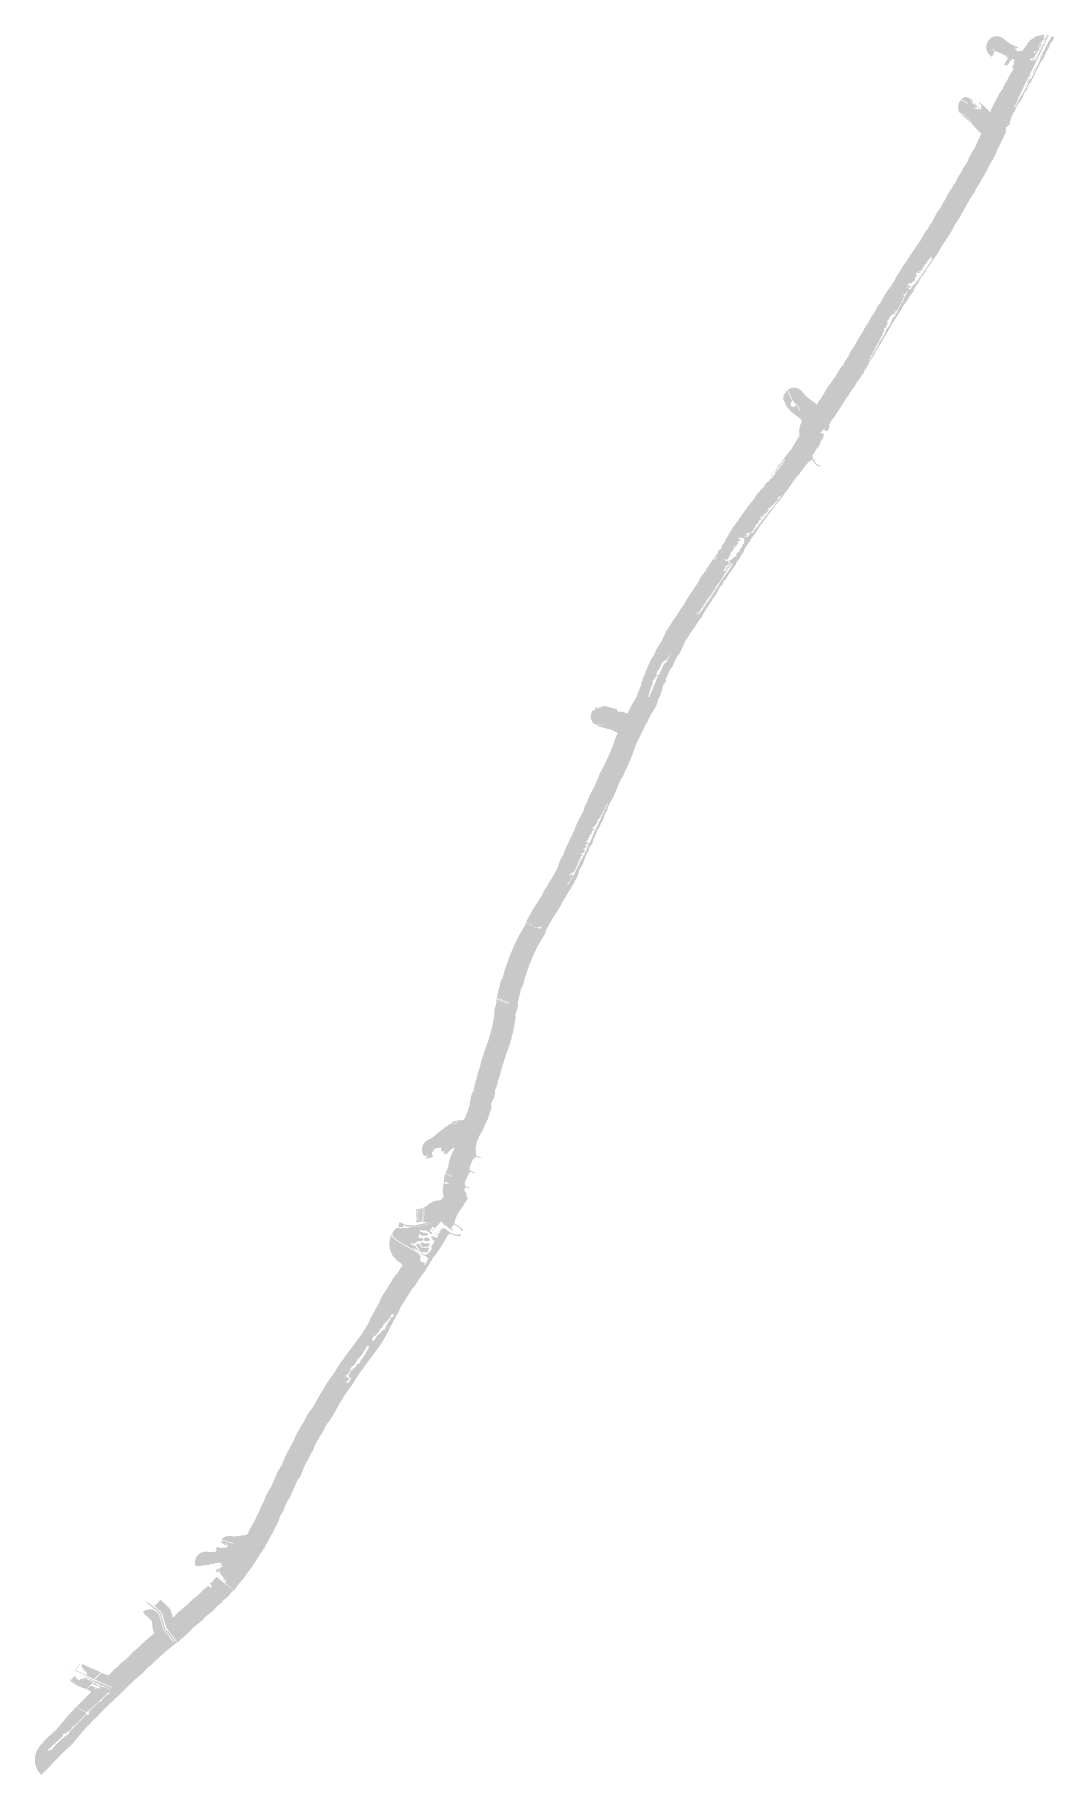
# Model space of a CAD drawing. Header units: inches. Extents: x 639791 to 658756, y 4441818 to 4474200.
import ezdxf

# ---------------------------------------------------------------- set-up
doc = ezdxf.new("R2010")
doc.units = ezdxf.units.IN
doc.header["$MEASUREMENT"] = 0

msp = doc.modelspace()

# ---------------------------------------------------------------- hatches: boundary and pattern name
h = msp.add_hatch(color=256)
h.paths.add_polyline_path([(658495, 4473966), (658500, 4473963), (658502, 4473963), (658504, 4473963), (658505, 4473963), (658507, 4473963), (658515, 4473963), (658517, 4473963), (658519, 4473963), (658519, 4473964), (658520, 4473964), (658520, 4473966), (658522, 4473966), (658522, 4473968), (658522, 4473969), (658524, 4473969), (658524, 4473971), (658524, 4473973), (658526, 4473973), (658527, 4473973), (658529, 4473973), (658531, 4473973), (658532, 4473973), (658532, 4473971), (658534, 4473971), (658534, 4473973), (658536, 4473973), (658536, 4473974), (658536, 4473976), (658536, 4473978), (658537, 4473978), (658539, 4473978), (658539, 4473979), (658539, 4473981), (658539, 4473983), (658539, 4473985), (658537, 4473985), (658537, 4473986), (658536, 4473986), (658534, 4473986), (658534, 4473985), (658532, 4473985), (658532, 4473983), (658531, 4473983), (658529, 4473983), (658529, 4473985), (658529, 4473986), (658529, 4473988), (658531, 4473988), (658531, 4473990), (658532, 4473990), (658532, 4473991), (658532, 4473993), (658532, 4473995), (658534, 4473995), (658536, 4473995), (658536, 4473996), (658536, 4473998), (658536, 4474000), (658537, 4474000), (658537, 4474002), (658537, 4474003), (658537, 4474005), (658537, 4474007), (658539, 4474007), (658539, 4474008), (658541, 4474008), (658541, 4474010), (658541, 4474012), (658541, 4474013), (658541, 4474015), (658541, 4474017), (658543, 4474017), (658543, 4474019), (658544, 4474019), (658544, 4474020), (658546, 4474020), (658546, 4474022), (658546, 4474024), (658548, 4474024), (658548, 4474025), (658549, 4474025), (658549, 4474027), (658549, 4474029), (658551, 4474029), (658551, 4474030), (658553, 4474030), (658553, 4474032), (658553, 4474034), (658554, 4474039), (658556, 4474044), (658558, 4474046), (658565, 4474059), (658566, 4474059), (658566, 4474061), (658566, 4474063), (658566, 4474064), (658568, 4474064), (658568, 4474066), (658570, 4474066), (658570, 4474068), (658571, 4474068), (658571, 4474069), (658571, 4474071), (658575, 4474081), (658577, 4474081), (658578, 4474081), (658580, 4474081), (658582, 4474081), (658583, 4474081), (658583, 4474083), (658583, 4474085), (658583, 4474086), (658583, 4474088), (658583, 4474090), (658582, 4474090), (658582, 4474092), (658580, 4474092), (658580, 4474093), (658578, 4474093), (658578, 4474095), (658580, 4474095), (658582, 4474095), (658582, 4474097), (658582, 4474098), (658583, 4474098), (658583, 4474100), (658583, 4474102), (658585, 4474102), (658585, 4474103), (658587, 4474103), (658587, 4474105), (658588, 4474105), (658588, 4474107), (658588, 4474109), (658590, 4474109), (658590, 4474110), (658590, 4474112), (658592, 4474112), (658592, 4474114), (658592, 4474115), (658592, 4474117), (658592, 4474119), (658593, 4474119), (658593, 4474120), (658593, 4474122), (658593, 4474124), (658593, 4474125), (658593, 4474127), (658595, 4474127), (658597, 4474127), (658597, 4474129), (658597, 4474131), (658597, 4474132), (658599, 4474132), (658599, 4474134), (658599, 4474136), (658599, 4474137), (658599, 4474139), (658600, 4474139), (658602, 4474139), (658602, 4474141), (658602, 4474142), (658600, 4474142), (658600, 4474144), (658602, 4474144), (658602, 4474146), (658604, 4474146), (658605, 4474146), (658605, 4474148), (658607, 4474148), (658609, 4474148), (658610, 4474148), (658610, 4474149), (658609, 4474149), (658609, 4474151), (658609, 4474153), (658609, 4474154), (658609, 4474156), (658610, 4474156), (658610, 4474158), (658610, 4474159), (658612, 4474159), (658614, 4474159), (658614, 4474161), (658616, 4474161), (658616, 4474163), (658616, 4474165), (658617, 4474165), (658617, 4474166), (658617, 4474168), (658616, 4474168), (658616, 4474170), (658617, 4474170), (658617, 4474171), (658617, 4474173), (658619, 4474173), (658621, 4474173), (658621, 4474175), (658622, 4474175), (658622, 4474176), (658622, 4474178), (658624, 4474178), (658624, 4474180), (658626, 4474180), (658627, 4474180), (658627, 4474182), (658617, 4474187), (658616, 4474187), (658614, 4474187), (658614, 4474188), (658614, 4474190), (658614, 4474192), (658614, 4474193), (658614, 4474195), (658616, 4474195), (658616, 4474197), (658617, 4474197), (658619, 4474197), (658621, 4474197), (658622, 4474197), (658622, 4474195), (658622, 4474193), (658629, 4474192), (658631, 4474192), (658633, 4474192), (658633, 4474193), (658633, 4474195), (658633, 4474197), (658634, 4474197), (658636, 4474197), (658636, 4474195), (658638, 4474195), (658639, 4474195), (658641, 4474195), (658643, 4474195), (658644, 4474195), (658646, 4474195), (658648, 4474195), (658650, 4474195), (658651, 4474195), (658653, 4474195), (658655, 4474195), (658656, 4474195), (658658, 4474195), (658658, 4474193), (658658, 4474192), (658658, 4474190), (658660, 4474190), (658660, 4474188), (658660, 4474187), (658658, 4474187), (658656, 4474187), (658656, 4474185), (658655, 4474185), (658653, 4474185), (658651, 4474185), (658651, 4474187), (658651, 4474188), (658653, 4474188), (658655, 4474188), (658656, 4474188), (658656, 4474190), (658655, 4474190), (658655, 4474192), (658653, 4474192), (658651, 4474192), (658651, 4474190), (658650, 4474190), (658650, 4474188), (658648, 4474188), (658648, 4474187), (658648, 4474185), (658650, 4474185), (658650, 4474183), (658650, 4474182), (658648, 4474182), (658648, 4474180), (658646, 4474180), (658646, 4474178), (658644, 4474178), (658644, 4474176), (658646, 4474176), (658646, 4474175), (658644, 4474175), (658644, 4474173), (658643, 4474173), (658643, 4474171), (658641, 4474171), (658641, 4474170), (658639, 4474170), (658639, 4474168), (658638, 4474168), (658638, 4474166), (658638, 4474165), (658638, 4474163), (658638, 4474161), (658638, 4474159), (658636, 4474159), (658634, 4474159), (658634, 4474158), (658633, 4474158), (658633, 4474156), (658633, 4474154), (658631, 4474154), (658631, 4474153), (658631, 4474151), (658631, 4474149), (658631, 4474148), (658633, 4474148), (658633, 4474146), (658634, 4474146), (658634, 4474144), (658634, 4474142), (658633, 4474142), (658633, 4474141), (658633, 4474139), (658634, 4474139), (658634, 4474137), (658636, 4474137), (658636, 4474136), (658634, 4474136), (658633, 4474136), (658633, 4474137), (658631, 4474137), (658631, 4474136), (658629, 4474136), (658629, 4474134), (658629, 4474132), (658627, 4474132), (658626, 4474132), (658626, 4474131), (658626, 4474129), (658624, 4474129), (658624, 4474127), (658622, 4474127), (658622, 4474125), (658622, 4474124), (658621, 4474124), (658621, 4474122), (658621, 4474120), (658621, 4474119), (658619, 4474119), (658619, 4474117), (658617, 4474117), (658617, 4474115), (658617, 4474114), (658617, 4474112), (658616, 4474112), (658616, 4474110), (658616, 4474109), (658614, 4474109), (658614, 4474107), (658612, 4474107), (658610, 4474107), (658609, 4474107), (658607, 4474107), (658607, 4474105), (658605, 4474105), (658605, 4474103), (658605, 4474102), (658605, 4474100), (658607, 4474100), (658609, 4474100), (658610, 4474100), (658610, 4474098), (658609, 4474098), (658609, 4474097), (658607, 4474097), (658607, 4474095), (658605, 4474095), (658604, 4474095), (658604, 4474093), (658602, 4474093), (658602, 4474092), (658602, 4474090), (658602, 4474088), (658600, 4474088), (658599, 4474088), (658597, 4474088), (658597, 4474086), (658595, 4474086), (658595, 4474085), (658595, 4474083), (658595, 4474081), (658597, 4474081), (658597, 4474080), (658597, 4474078), (658599, 4474078), (658599, 4474076), (658597, 4474076), (658597, 4474075), (658597, 4474073), (658597, 4474071), (658595, 4474071), (658595, 4474069), (658595, 4474068), (658595, 4474066), (658595, 4474064), (658597, 4474064), (658597, 4474063), (658599, 4474063), (658599, 4474061), (658599, 4474059), (658599, 4474058), (658597, 4474058), (658597, 4474059), (658595, 4474059), (658595, 4474061), (658593, 4474061), (658592, 4474061), (658590, 4474061), (658590, 4474059), (658590, 4474058), (658590, 4474056), (658592, 4474056), (658593, 4474056), (658595, 4474056), (658595, 4474054), (658595, 4474052), (658595, 4474051), (658593, 4474051), (658593, 4474049), (658592, 4474049), (658592, 4474051), (658590, 4474051), (658590, 4474052), (658588, 4474052), (658588, 4474051), (658588, 4474049), (658588, 4474047), (658587, 4474047), (658587, 4474046), (658585, 4474046), (658585, 4474047), (658583, 4474047), (658582, 4474047), (658582, 4474049), (658582, 4474051), (658583, 4474051), (658585, 4474051), (658585, 4474052), (658585, 4474054), (658585, 4474056), (658583, 4474056), (658583, 4474054), (658582, 4474054), (658580, 4474054), (658580, 4474052), (658578, 4474052), (658578, 4474051), (658575, 4474046), (658575, 4474044), (658575, 4474042), (658575, 4474041), (658575, 4474039), (658575, 4474037), (658575, 4474036), (658577, 4474036), (658578, 4474036), (658578, 4474034), (658578, 4474032), (658578, 4474030), (658577, 4474030), (658577, 4474029), (658577, 4474027), (658577, 4474025), (658575, 4474025), (658575, 4474024), (658573, 4474024), (658573, 4474022), (658573, 4474020), (658573, 4474019), (658573, 4474017), (658573, 4474015), (658573, 4474013), (658571, 4474013), (658571, 4474012), (658571, 4474010), (658571, 4474008), (658571, 4474007), (658571, 4474005), (658570, 4474005), (658570, 4474003), (658568, 4474003), (658566, 4474003), (658566, 4474002), (658566, 4474000), (658565, 4474000), (658565, 4473998), (658565, 4473996), (658565, 4473995), (658565, 4473993), (658563, 4473993), (658561, 4473993), (658561, 4473991), (658560, 4473991), (658560, 4473990), (658560, 4473988), (658560, 4473986), (658558, 4473986), (658556, 4473986), (658556, 4473985), (658556, 4473983), (658554, 4473983), (658554, 4473981), (658554, 4473979), (658554, 4473978), (658553, 4473978), (658553, 4473976), (658553, 4473974), (658553, 4473973), (658553, 4473971), (658553, 4473969), (658553, 4473968), (658553, 4473966), (658551, 4473966), (658549, 4473966), (658548, 4473966), (658548, 4473964), (658549, 4473964), (658551, 4473964), (658551, 4473963), (658549, 4473963), (658548, 4473963), (658546, 4473963), (658546, 4473964), (658546, 4473966), (658544, 4473966), (658544, 4473964), (658544, 4473963), (658544, 4473961), (658544, 4473959), (658544, 4473957), (658544, 4473956), (658544, 4473954), (658544, 4473952), (658543, 4473952), (658543, 4473951), (658541, 4473951), (658539, 4473951), (658539, 4473949), (658539, 4473947), (658539, 4473946), (658539, 4473944), (658537, 4473944), (658537, 4473942), (658537, 4473940), (658536, 4473940), (658536, 4473939), (658534, 4473939), (658534, 4473937), (658534, 4473935), (658532, 4473935), (658532, 4473934), (658532, 4473932), (658532, 4473930), (658534, 4473930), (658534, 4473929), (658532, 4473929), (658531, 4473929), (658529, 4473929), (658527, 4473929), (658527, 4473927), (658526, 4473927), (658524, 4473927), (658524, 4473925), (658522, 4473925), (658522, 4473923), (658522, 4473922), (658520, 4473922), (658520, 4473920), (658520, 4473918), (658520, 4473917), (658522, 4473917), (658522, 4473915), (658524, 4473915), (658526, 4473915), (658526, 4473913), (658526, 4473912), (658526, 4473910), (658524, 4473910), (658522, 4473910), (658522, 4473908), (658522, 4473906), (658520, 4473906), (658520, 4473905), (658519, 4473905), (658519, 4473903), (658517, 4473903), (658517, 4473901), (658517, 4473900), (658517, 4473898), (658517, 4473896), (658517, 4473895), (658517, 4473893), (658515, 4473893), (658514, 4473893), (658514, 4473891), (658514, 4473890), (658514, 4473888), (658514, 4473886), (658512, 4473886), (658512, 4473884), (658512, 4473883), (658510, 4473883), (658510, 4473881), (658510, 4473879), (658510, 4473878), (658509, 4473878), (658509, 4473876), (658507, 4473876), (658507, 4473874), (658505, 4473874), (658504, 4473874), (658504, 4473873), (658502, 4473873), (658502, 4473871), (658500, 4473871), (658500, 4473869), (658500, 4473867), (658500, 4473866), (658500, 4473864), (658500, 4473862), (658500, 4473861), (658500, 4473859), (658498, 4473859), (658498, 4473857), (658497, 4473857), (658497, 4473856), (658495, 4473856), (658495, 4473854), (658495, 4473852), (658495, 4473850), (658493, 4473850), (658493, 4473849), (658493, 4473847), (658492, 4473847), (658492, 4473845), (658492, 4473844), (658490, 4473844), (658490, 4473842), (658492, 4473842), (658492, 4473840), (658490, 4473840), (658490, 4473839), (658488, 4473839), (658487, 4473839), (658485, 4473839), (658485, 4473837), (658483, 4473837), (658483, 4473835), (658483, 4473833), (658483, 4473832), (658483, 4473830), (658483, 4473828), (658481, 4473828), (658481, 4473827), (658481, 4473825), (658480, 4473825), (658478, 4473825), (658476, 4473825), (658475, 4473825), (658475, 4473823), (658475, 4473822), (658475, 4473820), (658475, 4473818), (658473, 4473818), (658471, 4473818), (658471, 4473817), (658471, 4473815), (658471, 4473813), (658473, 4473813), (658473, 4473811), (658471, 4473811), (658471, 4473810), (658470, 4473810), (658470, 4473808), (658468, 4473808), (658468, 4473806), (658468, 4473805), (658468, 4473803), (658466, 4473803), (658466, 4473801), (658464, 4473801), (658464, 4473800), (658464, 4473798), (658464, 4473796), (658464, 4473794), (658464, 4473793), (658464, 4473791), (658464, 4473789), (658464, 4473788), (658463, 4473788), (658463, 4473786), (658461, 4473786), (658461, 4473784), (658461, 4473783), (658459, 4473783), (658459, 4473781), (658459, 4473779), (658459, 4473777), (658461, 4473777), (658461, 4473776), (658459, 4473776), (658459, 4473774), (658458, 4473774), (658458, 4473772), (658456, 4473772), (658456, 4473771), (658456, 4473769), (658456, 4473767), (658456, 4473766), (658456, 4473764), (658454, 4473764), (658454, 4473762), (658453, 4473762), (658453, 4473761), (658451, 4473761), (658451, 4473759), (658451, 4473757), (658451, 4473755), (658451, 4473754), (658449, 4473754), (658449, 4473752), (658447, 4473752), (658447, 4473750), (658446, 4473750), (658446, 4473749), (658444, 4473749), (658444, 4473747), (658442, 4473747), (658442, 4473745), (658442, 4473744), (658442, 4473742), (658441, 4473742), (658441, 4473740), (658441, 4473738), (658441, 4473737), (658439, 4473737), (658439, 4473735), (658439, 4473733), (658437, 4473733), (658437, 4473732), (658437, 4473730), (658436, 4473730), (658436, 4473728), (658434, 4473728), (658434, 4473727), (658434, 4473725), (658434, 4473723), (658434, 4473721), (658434, 4473720), (658432, 4473720), (658431, 4473720), (658431, 4473718), (658431, 4473716), (658429, 4473716), (658429, 4473715), (658427, 4473715), (658427, 4473713), (658425, 4473713), (658425, 4473711), (658424, 4473711), (658424, 4473710), (658422, 4473710), (658422, 4473708), (658422, 4473706), (658422, 4473704), (658422, 4473703), (658420, 4473703), (658420, 4473701), (658420, 4473699), (658420, 4473698), (658420, 4473696), (658419, 4473696), (658419, 4473694), (658417, 4473694), (658417, 4473693), (658417, 4473691), (658415, 4473691), (658414, 4473691), (658412, 4473691), (658412, 4473689), (658412, 4473688), (658412, 4473686), (658410, 4473686), (658410, 4473684), (658410, 4473682), (658410, 4473681), (658412, 4473681), (658412, 4473679), (658412, 4473677), (658410, 4473677), (658410, 4473676), (658408, 4473676), (658408, 4473674), (658407, 4473674), (658407, 4473672), (658405, 4473672), (658403, 4473672), (658403, 4473671), (658402, 4473671), (658402, 4473669), (658400, 4473669), (658398, 4473669), (658398, 4473667), (658397, 4473667), (658397, 4473665), (658397, 4473664), (658397, 4473662), (658397, 4473660), (658397, 4473659), (658397, 4473657), (658395, 4473657), (658395, 4473655), (658395, 4473654), (658395, 4473652), (658393, 4473652), (658393, 4473650), (658393, 4473648), (658393, 4473647), (658393, 4473645), (658393, 4473643), (658391, 4473643), (658390, 4473643), (658390, 4473642), (658390, 4473640), (658388, 4473640), (658388, 4473638), (658390, 4473638), (658390, 4473637), (658390, 4473635), (658388, 4473635), (658388, 4473633), (658388, 4473631), (658388, 4473630), (658388, 4473628), (658386, 4473628), (658386, 4473626), (658386, 4473625), (658385, 4473625), (658385, 4473623), (658385, 4473621), (658383, 4473621), (658381, 4473621), (658381, 4473620), (658381, 4473618), (658380, 4473618), (658380, 4473616), (658380, 4473615), (658378, 4473615), (658378, 4473613), (658376, 4473613), (658376, 4473611), (658374, 4473611), (658373, 4473611), (658373, 4473609), (658373, 4473608), (658371, 4473608), (658371, 4473606), (658371, 4473604), (658371, 4473603), (658369, 4473603), (658368, 4473603), (658368, 4473601), (658369, 4473601), (658369, 4473599), (658369, 4473598), (658369, 4473596), (658369, 4473594), (658369, 4473592), (658369, 4473591), (658369, 4473589), (658369, 4473587), (658369, 4473586), (658368, 4473586), (658368, 4473584), (658368, 4473582), (658366, 4473582), (658366, 4473581), (658364, 4473581), (658363, 4473581), (658361, 4473581), (658361, 4473579), (658359, 4473579), (658359, 4473577), (658358, 4473577), (658356, 4473577), (658356, 4473575), (658356, 4473574), (658356, 4473572), (658356, 4473570), (658356, 4473569), (658354, 4473569), (658354, 4473567), (658354, 4473565), (658354, 4473564), (658354, 4473562), (658354, 4473560), (658352, 4473560), (658352, 4473558), (658352, 4473557), (658352, 4473555), (658351, 4473555), (658351, 4473553), (658351, 4473552), (658349, 4473552), (658349, 4473550), (658347, 4473550), (658346, 4473550), (658346, 4473548), (658346, 4473547), (658344, 4473547), (658344, 4473545), (658344, 4473543), (658344, 4473542), (658344, 4473540), (658342, 4473540), (658342, 4473538), (658342, 4473536), (658342, 4473535), (658341, 4473535), (658341, 4473533), (658339, 4473533), (658339, 4473531), (658337, 4473531), (658337, 4473530), (658335, 4473530), (658335, 4473528), (658335, 4473526), (658334, 4473526), (658334, 4473525), (658334, 4473523), (658334, 4473521), (658332, 4473521), (658330, 4473521), (658330, 4473519), (658329, 4473519), (658329, 4473518), (658327, 4473518), (658325, 4473518), (658325, 4473516), (658324, 4473516), (658324, 4473514), (658322, 4473514), (658320, 4473514), (658320, 4473513), (658320, 4473511), (658320, 4473509), (658322, 4473509), (658322, 4473508), (658324, 4473508), (658324, 4473506), (658325, 4473506), (658325, 4473504), (658325, 4473502), (658324, 4473502), (658324, 4473501), (658322, 4473501), (658322, 4473499), (658320, 4473499), (658320, 4473497), (658318, 4473497), (658318, 4473496), (658317, 4473496), (658317, 4473494), (658317, 4473492), (658315, 4473492), (658315, 4473491), (658313, 4473491), (658312, 4473491), (658312, 4473489), (658310, 4473489), (658310, 4473487), (658310, 4473485), (658312, 4473485), (658312, 4473484), (658310, 4473484), (658310, 4473482), (658310, 4473480), (658310, 4473479), (658310, 4473477), (658308, 4473477), (658308, 4473475), (658308, 4473474), (658307, 4473474), (658307, 4473472), (658305, 4473472), (658305, 4473470), (658303, 4473470), (658301, 4473470), (658301, 4473469), (658301, 4473467), (658301, 4473465), (658301, 4473463), (658301, 4473462), (658301, 4473460), (658301, 4473458), (658300, 4473458), (658300, 4473457), (658300, 4473455), (658298, 4473455), (658298, 4473453), (658298, 4473452), (658298, 4473450), (658298, 4473448), (658298, 4473446), (658296, 4473446), (658296, 4473445), (658295, 4473445), (658295, 4473443), (658293, 4473443), (658293, 4473441), (658291, 4473441), (658291, 4473440), (658291, 4473438), (658290, 4473438), (658290, 4473436), (658290, 4473435), (658288, 4473435), (658286, 4473435), (658286, 4473433), (658286, 4473431), (658285, 4473431), (658285, 4473429), (658285, 4473428), (658283, 4473428), (658283, 4473426), (658281, 4473426), (658281, 4473424), (658281, 4473423), (658281, 4473421), (658279, 4473421), (658279, 4473419), (658279, 4473418), (658279, 4473416), (658278, 4473416), (658276, 4473416), (658276, 4473414), (658274, 4473414), (658274, 4473412), (658274, 4473411), (658274, 4473409), (658273, 4473409), (658273, 4473407), (658273, 4473406), (658273, 4473404), (658273, 4473402), (658273, 4473401), (658271, 4473401), (658269, 4473401), (658268, 4473401), (658266, 4473401), (658266, 4473399), (658266, 4473397), (658266, 4473396), (658266, 4473394), (658266, 4473392), (658266, 4473390), (658266, 4473389), (658266, 4473387), (658264, 4473387), (658262, 4473387), (658262, 4473385), (658262, 4473384), (658261, 4473384), (658261, 4473382), (658259, 4473382), (658257, 4473382), (658257, 4473380), (658257, 4473379), (658257, 4473377), (658257, 4473375), (658257, 4473373), (658257, 4473372), (658257, 4473370), (658257, 4473368), (658256, 4473368), (658256, 4473367), (658254, 4473367), (658252, 4473367), (658251, 4473367), (658251, 4473365), (658249, 4473365), (658249, 4473363), (658249, 4473362), (658247, 4473362), (658247, 4473360), (658247, 4473358), (658249, 4473358), (658249, 4473356), (658249, 4473355), (658247, 4473355), (658247, 4473353), (658247, 4473351), (658247, 4473350), (658245, 4473350), (658245, 4473348), (658245, 4473346), (658244, 4473346), (658242, 4473346), (658240, 4473346), (658240, 4473345), (658240, 4473343), (658242, 4473343), (658242, 4473341), (658242, 4473339), (658240, 4473339), (658240, 4473338), (658240, 4473336), (658240, 4473334), (658239, 4473334), (658239, 4473333), (658239, 4473331), (658239, 4473329), (658237, 4473329), (658237, 4473328), (658235, 4473328), (658235, 4473326), (658234, 4473326), (658232, 4473326), (658230, 4473326), (658230, 4473324), (658232, 4473324), (658232, 4473323), (658232, 4473321), (658232, 4473319), (658232, 4473317), (658232, 4473316), (658232, 4473314), (658230, 4473314), (658230, 4473312), (658230, 4473311), (658229, 4473311), (658229, 4473309), (658229, 4473307), (658227, 4473307), (658225, 4473307), (658225, 4473306), (658223, 4473306), (658222, 4473306), (658222, 4473304), (658220, 4473304), (658220, 4473302), (658220, 4473300), (658222, 4473300), (658222, 4473299), (658222, 4473297), (658222, 4473295), (658222, 4473294), (658220, 4473294), (658220, 4473292), (658220, 4473290), (658218, 4473290), (658218, 4473289), (658217, 4473289), (658215, 4473289), (658215, 4473287), (658213, 4473287), (658213, 4473285), (658212, 4473285), (658210, 4473285), (658210, 4473283), (658210, 4473282), (658212, 4473282), (658213, 4473282), (658213, 4473283), (658215, 4473283), (658215, 4473282), (658215, 4473280), (658215, 4473278), (658213, 4473278), (658213, 4473277), (658213, 4473275), (658212, 4473275), (658212, 4473273), (658212, 4473272), (658210, 4473272), (658210, 4473270), (658208, 4473270), (658206, 4473270), (658206, 4473268), (658205, 4473268), (658205, 4473266), (658203, 4473266), (658201, 4473266), (658201, 4473265), (658200, 4473265), (658198, 4473265), (658196, 4473265), (658196, 4473263), (658195, 4473263), (658195, 4473261), (658195, 4473260), (658196, 4473260), (658198, 4473260), (658198, 4473261), (658200, 4473261), (658201, 4473261), (658201, 4473260), (658201, 4473258), (658201, 4473256), (658201, 4473255), (658200, 4473255), (658198, 4473255), (658198, 4473253), (658198, 4473251), (658198, 4473250), (658198, 4473248), (658196, 4473248), (658196, 4473246), (658196, 4473244), (658196, 4473243), (658196, 4473241), (658195, 4473241), (658193, 4473241), (658193, 4473239), (658193, 4473238), (658193, 4473236), (658191, 4473236), (658189, 4473236), (658189, 4473234), (658189, 4473233), (658189, 4473231), (658189, 4473229), (658189, 4473227), (658188, 4473227), (658188, 4473226), (658188, 4473224), (658186, 4473224), (658186, 4473222), (658184, 4473222), (658183, 4473222), (658183, 4473221), (658181, 4473221), (658179, 4473221), (658179, 4473219), (658179, 4473217), (658181, 4473217), (658181, 4473216), (658181, 4473214), (658181, 4473212), (658181, 4473210), (658179, 4473210), (658179, 4473209), (658179, 4473207), (658179, 4473205), (658179, 4473204), (658178, 4473204), (658178, 4473202), (658178, 4473200), (658178, 4473199), (658178, 4473197), (658176, 4473197), (658174, 4473197), (658172, 4473197), (658172, 4473195), (658171, 4473195), (658171, 4473194), (658171, 4473192), (658171, 4473190), (658171, 4473188), (658169, 4473188), (658169, 4473187), (658169, 4473185), (658169, 4473183), (658167, 4473183), (658167, 4473182), (658167, 4473180), (658166, 4473180), (658166, 4473178), (658164, 4473178), (658164, 4473177), (658164, 4473175), (658162, 4473175), (658162, 4473173), (658162, 4473171), (658162, 4473170), (658161, 4473170), (658161, 4473168), (658161, 4473166), (658159, 4473166), (658159, 4473168), (658159, 4473170), (658157, 4473170), (658157, 4473171), (658159, 4473171), (658159, 4473173), (658157, 4473173), (658156, 4473173), (658156, 4473171), (658154, 4473171), (658152, 4473171), (658150, 4473171), (658150, 4473170), (658150, 4473168), (658150, 4473166), (658150, 4473165), (658150, 4473163), (658150, 4473161), (658152, 4473161), (658152, 4473160), (658152, 4473158), (658154, 4473158), (658156, 4473158), (658156, 4473156), (658154, 4473156), (658154, 4473154), (658154, 4473153), (658152, 4473153), (658152, 4473151), (658152, 4473149), (658152, 4473148), (658152, 4473146), (658152, 4473144), (658152, 4473143), (658150, 4473143), (658150, 4473141), (658150, 4473139), (658150, 4473137), (658149, 4473137), (658149, 4473136), (658147, 4473136), (658147, 4473134), (658147, 4473132), (658145, 4473132), (658145, 4473131), (658145, 4473129), (658145, 4473127), (658144, 4473127), (658144, 4473126), (658144, 4473124), (658145, 4473124), (658145, 4473122), (658145, 4473121), (658144, 4473121), (658144, 4473119), (658142, 4473119), (658142, 4473117), (658140, 4473117), (658140, 4473115), (658139, 4473115), (658137, 4473115), (658137, 4473114), (658137, 4473112), (658137, 4473110), (658137, 4473109), (658135, 4473109), (658135, 4473107), (658135, 4473105), (658135, 4473104), (658133, 4473104), (658133, 4473102), (658132, 4473102), (658132, 4473100), (658130, 4473100), (658130, 4473098), (658128, 4473098), (658128, 4473097), (658128, 4473095), (658128, 4473093), (658127, 4473093), (658127, 4473092), (658127, 4473090), (658125, 4473090), (658125, 4473088), (658125, 4473087), (658123, 4473087), (658123, 4473085), (658123, 4473083), (658123, 4473081), (658123, 4473080), (658122, 4473080), (658122, 4473078), (658120, 4473078), (658120, 4473076), (658120, 4473075), (658118, 4473075), (658118, 4473073), (658118, 4473071), (658116, 4473071), (658116, 4473070), (658116, 4473068), (658115, 4473068), (658115, 4473066), (658115, 4473064), (658115, 4473063), (658115, 4473061), (658115, 4473059), (658113, 4473059), (658113, 4473058), (658111, 4473058), (658111, 4473056), (658111, 4473054), (658110, 4473054), (658110, 4473053), (658110, 4473051), (658108, 4473051), (658108, 4473049), (658106, 4473049), (658105, 4473049), (658103, 4473049), (658101, 4473049), (658099, 4473049), (658098, 4473049), (658098, 4473048), (658096, 4473048), (658094, 4473048), (658093, 4473048), (658091, 4473048), (658091, 4473046), (658089, 4473046), (658089, 4473044), (658089, 4473042), (658089, 4473041), (658089, 4473039), (658091, 4473039), (658091, 4473037), (658091, 4473036), (658091, 4473034), (658093, 4473034), (658093, 4473032), (658093, 4473031), (658094, 4473031), (658094, 4473029), (658096, 4473029), (658096, 4473027), (658096, 4473025), (658096, 4473024), (658094, 4473024), (658094, 4473022), (658093, 4473022), (658093, 4473024), (658093, 4473025), (658091, 4473025), (658089, 4473025), (658088, 4473025), (658088, 4473024), (658088, 4473022), (658088, 4473020), (658088, 4473019), (658089, 4473019), (658089, 4473017), (658089, 4473015), (658089, 4473014), (658088, 4473014), (658088, 4473012), (658088, 4473010), (658086, 4473010), (658086, 4473008), (658086, 4473007), (658084, 4473007), (658083, 4473007), (658083, 4473005), (658083, 4473003), (658083, 4473002), (658083, 4473000), (658083, 4472998), (658084, 4472998), (658086, 4472998), (658086, 4472997), (658084, 4472997), (658083, 4472997), (658083, 4472995), (658081, 4472995), (658081, 4472993), (658081, 4472991), (658079, 4472991), (658077, 4472991), (658077, 4472990), (658077, 4472988), (658077, 4472986), (658079, 4472986), (658081, 4472986), (658081, 4472985), (658081, 4472983), (658081, 4472981), (658079, 4472981), (658077, 4472981), (658076, 4472981), (658076, 4472980), (658074, 4472980), (658074, 4472978), (658074, 4472976), (658074, 4472975), (658072, 4472975), (658072, 4472973), (658074, 4472973), (658074, 4472971), (658074, 4472969), (658076, 4472969), (658076, 4472968), (658074, 4472968), (658074, 4472966), (658074, 4472964), (658072, 4472964), (658072, 4472963), (658072, 4472961), (658071, 4472961), (658069, 4472961), (658067, 4472961), (658067, 4472959), (658067, 4472958), (658067, 4472956), (658066, 4472956), (658066, 4472954), (658064, 4472954), (658064, 4472956), (658062, 4472956), (658060, 4472956), (658059, 4472956), (658059, 4472958), (658057, 4472958), (658055, 4472958), (658055, 4472956), (658055, 4472954), (658055, 4472952), (658057, 4472952), (658057, 4472951), (658057, 4472949), (658059, 4472949), (658059, 4472947), (658060, 4472947), (658060, 4472946), (658060, 4472944), (658060, 4472942), (658060, 4472941), (658059, 4472941), (658059, 4472939), (658057, 4472939), (658057, 4472937), (658055, 4472937), (658055, 4472935), (658054, 4472935), (658052, 4472935), (658050, 4472935), (658050, 4472934), (658049, 4472934), (658049, 4472932), (658049, 4472930), (658049, 4472929), (658049, 4472927), (658050, 4472927), (658050, 4472925), (658050, 4472924), (658052, 4472924), (658052, 4472922), (658052, 4472920), (658052, 4472918), (658052, 4472917), (658052, 4472915), (658052, 4472913), (658050, 4472913), (658050, 4472912), (658049, 4472912), (658049, 4472910), (658047, 4472910), (658047, 4472908), (658045, 4472908), (658043, 4472908), (658043, 4472907), (658043, 4472905), (658043, 4472903), (658043, 4472902), (658042, 4472902), (658042, 4472900), (658042, 4472898), (658040, 4472898), (658038, 4472898), (658037, 4472898), (658037, 4472900), (658035, 4472900), (658033, 4472900), (658032, 4472900), (658030, 4472900), (658030, 4472898), (658028, 4472898), (658028, 4472896), (658026, 4472896), (658026, 4472895), (658025, 4472895), (658025, 4472893), (658023, 4472893), (658023, 4472891), (658023, 4472890), (658025, 4472890), (658026, 4472890), (658028, 4472890), (658030, 4472890), (658030, 4472888), (658032, 4472888), (658032, 4472886), (658032, 4472885), (658032, 4472883), (658032, 4472881), (658032, 4472879), (658030, 4472879), (658030, 4472878), (658030, 4472876), (658030, 4472874), (658030, 4472873), (658028, 4472873), (658026, 4472873), (658026, 4472874), (658026, 4472876), (658028, 4472876), (658028, 4472878), (658026, 4472878), (658026, 4472879), (658026, 4472881), (658025, 4472881), (658023, 4472881), (658021, 4472881), (658021, 4472879), (658021, 4472878), (658021, 4472876), (658020, 4472876), (658018, 4472876), (658016, 4472876), (658015, 4472876), (658015, 4472874), (658015, 4472873), (658016, 4472873), (658016, 4472871), (658015, 4472871), (658015, 4472869), (658015, 4472868), (658015, 4472866), (658015, 4472864), (658013, 4472864), (658013, 4472862), (658011, 4472862), (658011, 4472861), (658011, 4472859), (658011, 4472857), (658011, 4472856), (658013, 4472856), (658015, 4472856), (658016, 4472856), (658016, 4472854), (658016, 4472852), (658016, 4472851), (658016, 4472849), (658016, 4472847), (658016, 4472845), (658016, 4472844), (658016, 4472842), (658015, 4472842), (658015, 4472840), (658015, 4472839), (658013, 4472839), (658013, 4472837), (658013, 4472835), (658011, 4472835), (658011, 4472834), (658010, 4472834), (658010, 4472832), (658008, 4472832), (658008, 4472830), (658008, 4472829), (658006, 4472829), (658006, 4472827), (658004, 4472827), (658004, 4472825), (658003, 4472825), (658003, 4472823), (658001, 4472823), (657999, 4472823), (657999, 4472822), (657999, 4472820), (657999, 4472818), (657998, 4472818), (657998, 4472817), (657998, 4472815), (657999, 4472815), (657999, 4472817), (658001, 4472817), (658003, 4472817), (658003, 4472818), (658003, 4472820), (658004, 4472820), (658004, 4472822), (658004, 4472823), (658006, 4472823), (658006, 4472825), (658008, 4472825), (658008, 4472827), (658010, 4472827), (658010, 4472829), (658010, 4472830), (658011, 4472830), (658013, 4472830), (658013, 4472832), (658013, 4472834), (658015, 4472834), (658015, 4472835), (658015, 4472837), (658016, 4472837), (658016, 4472839), (658016, 4472840), (658018, 4472840), (658018, 4472842), (658018, 4472844), (658020, 4472844), (658021, 4472844), (658021, 4472845), (658021, 4472847), (658021, 4472849), (658023, 4472849), (658023, 4472851), (658025, 4472851), (658025, 4472852), (658025, 4472854), (658026, 4472854), (658026, 4472856), (658026, 4472857), (658028, 4472857), (658028, 4472859), (658030, 4472859), (658030, 4472861), (658032, 4472861), (658032, 4472862), (658032, 4472864), (658033, 4472864), (658033, 4472866), (658033, 4472868), (658035, 4472868), (658035, 4472869), (658035, 4472871), (658037, 4472871), (658037, 4472873), (658037, 4472874), (658038, 4472874), (658040, 4472874), (658040, 4472876), (658040, 4472878), (658042, 4472878), (658042, 4472879), (658042, 4472881), (658043, 4472881), (658043, 4472883), (658043, 4472885), (658043, 4472886), (658045, 4472886), (658045, 4472888), (658045, 4472890), (658047, 4472890), (658049, 4472890), (658049, 4472891), (658049, 4472893), (658049, 4472895), (658049, 4472896), (658050, 4472896), (658050, 4472898), (658050, 4472900), (658052, 4472900), (658052, 4472902), (658052, 4472903), (658054, 4472903), (658054, 4472905), (658054, 4472907), (658055, 4472907), (658055, 4472908), (658057, 4472908), (658057, 4472910), (658057, 4472912), (658057, 4472913), (658059, 4472913), (658059, 4472915), (658059, 4472917), (658060, 4472917), (658060, 4472918), (658062, 4472918), (658062, 4472920), (658062, 4472922), (658062, 4472924), (658064, 4472924), (658064, 4472925), (658064, 4472927), (658066, 4472927), (658066, 4472929), (658067, 4472929), (658067, 4472930), (658067, 4472932), (658069, 4472932), (658069, 4472934), (658069, 4472935), (658071, 4472935), (658071, 4472937), (658071, 4472939), (658071, 4472941), (658072, 4472941), (658072, 4472942), (658072, 4472944), (658074, 4472944), (658076, 4472944), (658076, 4472946), (658076, 4472947), (658077, 4472947), (658077, 4472949), (658077, 4472951), (658079, 4472951), (658079, 4472952), (658079, 4472954), (658081, 4472954), (658081, 4472956), (658081, 4472958), (658083, 4472958), (658083, 4472959), (658084, 4472959), (658084, 4472961), (658084, 4472963), (658086, 4472963), (658086, 4472964), (658086, 4472966), (658088, 4472966), (658088, 4472968), (658088, 4472969), (658089, 4472969), (658089, 4472971), (658091, 4472971), (658091, 4472973), (658093, 4472973), (658093, 4472975), (658094, 4472975), (658094, 4472976), (658094, 4472978), (658094, 4472980), (658096, 4472980), (658096, 4472981), (658096, 4472983), (658098, 4472983), (658098, 4472985), (658098, 4472986), (658099, 4472986), (658099, 4472988), (658099, 4472990), (658101, 4472990), (658103, 4472990), (658103, 4472991), (658103, 4472993), (658105, 4472993), (658105, 4472995), (658105, 4472997), (658106, 4472997), (658106, 4472998), (658106, 4473000), (658108, 4473000), (658108, 4473002), (658108, 4473003), (658108, 4473005), (658110, 4473005), (658111, 4473005), (658111, 4473007), (658113, 4473007), (658113, 4473008), (658113, 4473010), (658113, 4473012), (658115, 4473012), (658115, 4473014), (658115, 4473015), (658115, 4473017), (658116, 4473017), (658116, 4473019), (658116, 4473020), (658118, 4473020), (658118, 4473022), (658118, 4473024), (658120, 4473024), (658122, 4473024), (658122, 4473025), (658122, 4473027), (658122, 4473029), (658123, 4473029), (658123, 4473031), (658123, 4473032), (658123, 4473034), (658125, 4473034), (658125, 4473036), (658125, 4473037), (658127, 4473037), (658127, 4473039), (658127, 4473041), (658128, 4473041), (658128, 4473042), (658130, 4473042), (658130, 4473044), (658132, 4473044), (658132, 4473046), (658132, 4473048), (658132, 4473049), (658133, 4473049), (658133, 4473051), (658133, 4473053), (658135, 4473053), (658135, 4473054), (658135, 4473056), (658135, 4473058), (658135, 4473059), (658137, 4473059), (658139, 4473059), (658139, 4473061), (658140, 4473061), (658140, 4473063), (658140, 4473064), (658142, 4473064), (658142, 4473066), (658142, 4473068), (658142, 4473070), (658144, 4473070), (658144, 4473071), (658144, 4473073), (658144, 4473075), (658145, 4473075), (658147, 4473075), (658147, 4473076), (658149, 4473076), (658149, 4473078), (658150, 4473078), (658150, 4473080), (658150, 4473081), (658152, 4473081), (658152, 4473083), (658152, 4473085), (658154, 4473085), (658154, 4473087), (658154, 4473088), (658156, 4473088), (658157, 4473088), (658157, 4473090), (658157, 4473092), (658159, 4473092), (658159, 4473093), (658159, 4473095), (658161, 4473095), (658161, 4473097), (658162, 4473097), (658162, 4473098), (658164, 4473098), (658164, 4473100), (658166, 4473100), (658166, 4473102), (658167, 4473102), (658167, 4473104), (658167, 4473105), (658169, 4473105), (658169, 4473107), (658169, 4473109), (658171, 4473109), (658171, 4473110), (658171, 4473112), (658172, 4473112), (658172, 4473114), (658174, 4473114), (658176, 4473114), (658176, 4473115), (658178, 4473115), (658178, 4473117), (658178, 4473119), (658178, 4473121), (658179, 4473121), (658179, 4473122), (658179, 4473124), (658181, 4473124), (658181, 4473126), (658181, 4473127), (658183, 4473127), (658183, 4473129), (658184, 4473129), (658184, 4473131), (658184, 4473132), (658186, 4473132), (658186, 4473134), (658188, 4473134), (658188, 4473136), (658188, 4473137), (658188, 4473139), (658189, 4473139), (658189, 4473141), (658189, 4473143), (658189, 4473144), (658191, 4473144), (658193, 4473144), (658193, 4473146), (658193, 4473148), (658195, 4473148), (658195, 4473149), (658195, 4473151), (658196, 4473151), (658196, 4473153), (658196, 4473154), (658198, 4473154), (658198, 4473156), (658198, 4473158), (658200, 4473158), (658200, 4473160), (658200, 4473161), (658201, 4473161), (658203, 4473161), (658203, 4473163), (658203, 4473165), (658205, 4473165), (658205, 4473166), (658205, 4473168), (658206, 4473168), (658206, 4473170), (658208, 4473170), (658208, 4473171), (658208, 4473173), (658208, 4473175), (658210, 4473175), (658212, 4473175), (658212, 4473177), (658213, 4473177), (658213, 4473178), (658213, 4473180), (658213, 4473182), (658215, 4473182), (658215, 4473183), (658217, 4473183), (658217, 4473185), (658217, 4473187), (658218, 4473187), (658218, 4473188), (658220, 4473188), (658220, 4473190), (658222, 4473190), (658222, 4473192), (658222, 4473194), (658223, 4473194), (658223, 4473195), (658223, 4473197), (658223, 4473199), (658225, 4473199), (658225, 4473200), (658225, 4473202), (658227, 4473202), (658227, 4473204), (658227, 4473205), (658229, 4473205), (658230, 4473205), (658230, 4473207), (658230, 4473209), (658230, 4473210), (658232, 4473210), (658232, 4473212), (658232, 4473214), (658232, 4473216), (658234, 4473216), (658234, 4473217), (658235, 4473217), (658235, 4473219), (658235, 4473221), (658235, 4473222), (658237, 4473222), (658239, 4473222), (658239, 4473224), (658239, 4473226), (658240, 4473226), (658240, 4473227), (658240, 4473229), (658242, 4473229), (658242, 4473231), (658242, 4473233), (658242, 4473234), (658244, 4473234), (658244, 4473236), (658244, 4473238), (658244, 4473239), (658245, 4473239), (658247, 4473239), (658247, 4473241), (658249, 4473241), (658249, 4473243), (658249, 4473244), (658249, 4473246), (658251, 4473246), (658251, 4473248), (658251, 4473250), (658251, 4473251), (658252, 4473251), (658252, 4473253), (658252, 4473255), (658252, 4473256), (658254, 4473256), (658254, 4473258), (658256, 4473258), (658256, 4473260), (658257, 4473260), (658257, 4473261), (658259, 4473261), (658259, 4473263), (658259, 4473265), (658259, 4473266), (658259, 4473268), (658261, 4473268), (658261, 4473270), (658261, 4473272), (658262, 4473272), (658262, 4473273), (658264, 4473273), (658264, 4473275), (658266, 4473275), (658266, 4473277), (658266, 4473278), (658268, 4473278), (658268, 4473280), (658268, 4473282), (658269, 4473282), (658269, 4473283), (658269, 4473285), (658269, 4473287), (658271, 4473287), (658271, 4473289), (658271, 4473290), (658273, 4473290), (658273, 4473292), (658273, 4473294), (658274, 4473294), (658274, 4473295), (658276, 4473295), (658276, 4473297), (658276, 4473299), (658278, 4473299), (658278, 4473300), (658278, 4473302), (658279, 4473302), (658279, 4473304), (658279, 4473306), (658281, 4473306), (658283, 4473306), (658283, 4473307), (658283, 4473309), (658285, 4473309), (658278, 4473331), (658278, 4473329), (658276, 4473329), (658276, 4473328), (658276, 4473326), (658276, 4473324), (658274, 4473324), (658274, 4473323), (658274, 4473321), (658274, 4473319), (658273, 4473319), (658273, 4473317), (658273, 4473316), (658271, 4473316), (658269, 4473316), (658269, 4473317), (658268, 4473317), (658266, 4473317), (658266, 4473316), (658266, 4473314), (658264, 4473314), (658264, 4473312), (658264, 4473311), (658264, 4473309), (658262, 4473309), (658262, 4473307), (658261, 4473307), (658261, 4473306), (658261, 4473304), (658254, 4473295), (658254, 4473294), (658254, 4473292), (658254, 4473290), (658254, 4473289), (658252, 4473289), (658244, 4473289), (658244, 4473287), (658242, 4473287), (658242, 4473285), (658242, 4473283), (658242, 4473282), (658240, 4473282), (658240, 4473280), (658240, 4473278), (658240, 4473277), (658237, 4473268), (658237, 4473266), (658237, 4473265), (658237, 4473263), (658235, 4473263), (658235, 4473261), (658235, 4473260), (658234, 4473260), (658232, 4473260), (658230, 4473260), (658229, 4473260), (658229, 4473258), (658229, 4473256), (658229, 4473255), (658227, 4473255), (658227, 4473253), (658225, 4473253), (658217, 4473246), (658217, 4473244), (658217, 4473243), (658215, 4473243), (658215, 4473241), (658215, 4473239), (658217, 4473239), (658217, 4473238), (658218, 4473238), (658220, 4473238), (658220, 4473236), (658218, 4473236), (658218, 4473234), (658218, 4473233), (658217, 4473233), (658217, 4473231), (658215, 4473229), (658215, 4473227), (658215, 4473226), (658213, 4473226), (658213, 4473224), (658213, 4473222), (658213, 4473221), (658213, 4473219), (658212, 4473219), (658210, 4473219), (658208, 4473219), (658208, 4473217), (658208, 4473216), (658206, 4473216), (658205, 4473216), (658203, 4473216), (658203, 4473214), (658203, 4473212), (658203, 4473210), (658205, 4473210), (658206, 4473210), (658206, 4473209), (658206, 4473207), (658205, 4473207), (658203, 4473207), (658201, 4473207), (658201, 4473209), (658200, 4473209), (658200, 4473210), (658200, 4473212), (658200, 4473214), (658200, 4473216), (658203, 4473217), (658205, 4473217), (658205, 4473219), (658205, 4473221), (658206, 4473221), (658208, 4473221), (658210, 4473221), (658210, 4473222), (658212, 4473222), (658212, 4473224), (658212, 4473226), (658212, 4473227), (658212, 4473229), (658212, 4473231), (658212, 4473233), (658212, 4473234), (658212, 4473236), (658212, 4473238), (658212, 4473239), (658212, 4473241), (658213, 4473241), (658213, 4473243), (658213, 4473244), (658213, 4473246), (658213, 4473248), (658220, 4473253), (658220, 4473255), (658222, 4473255), (658223, 4473255), (658223, 4473256), (658223, 4473258), (658223, 4473260), (658223, 4473261), (658223, 4473263), (658223, 4473265), (658225, 4473265), (658227, 4473265), (658229, 4473265), (658229, 4473268), (658229, 4473270), (658227, 4473270), (658227, 4473272), (658229, 4473273), (658229, 4473275), (658232, 4473278), (658232, 4473280), (658232, 4473282), (658232, 4473283), (658234, 4473283), (658234, 4473285), (658235, 4473285), (658235, 4473287), (658235, 4473289), (658247, 4473294), (658256, 4473304), (658256, 4473306), (658254, 4473306), (658254, 4473307), (658254, 4473309), (658252, 4473309), (658251, 4473309), (658251, 4473311), (658251, 4473312), (658251, 4473314), (658251, 4473316), (658252, 4473316), (658254, 4473316), (658254, 4473317), (658254, 4473319), (658256, 4473319), (658256, 4473321), (658254, 4473321), (658252, 4473321), (658252, 4473323), (658252, 4473324), (658252, 4473326), (658254, 4473326), (658254, 4473328), (658256, 4473328), (658256, 4473329), (658257, 4473329), (658257, 4473331), (658257, 4473333), (658257, 4473334), (658257, 4473336), (658259, 4473336), (658261, 4473336), (658262, 4473336), (658262, 4473334), (658264, 4473334), (658269, 4473334), (658271, 4473334), (658271, 4473336), (658271, 4473338), (658271, 4473339), (658271, 4473341), (658271, 4473343), (658271, 4473345), (658273, 4473345), (658273, 4473346), (658273, 4473348), (658274, 4473348), (658274, 4473350), (658273, 4473350), (658273, 4473351), (658271, 4473351), (658271, 4473353), (658271, 4473355), (658271, 4473356), (658273, 4473356), (658274, 4473356), (658276, 4473356), (658278, 4473356), (658279, 4473356), (658281, 4473356), (658281, 4473358), (658281, 4473360), (658279, 4473360), (658278, 4473360), (658276, 4473360), (658274, 4473360), (658274, 4473362), (658273, 4473362), (658273, 4473363), (658274, 4473363), (658274, 4473365), (658276, 4473365), (658276, 4473367), (658274, 4473367), (658274, 4473368), (658276, 4473368), (658276, 4473370), (658278, 4473370), (658278, 4473372), (658278, 4473373), (658279, 4473373), (658279, 4473375), (658281, 4473375), (658283, 4473375), (658285, 4473375), (658286, 4473375), (658286, 4473377), (658288, 4473377), (658288, 4473379), (658290, 4473379), (658290, 4473380), (658290, 4473382), (658290, 4473384), (658290, 4473385), (658288, 4473385), (658288, 4473387), (658290, 4473387), (658290, 4473389), (658291, 4473389), (658291, 4473390), (658293, 4473390), (658295, 4473390), (658295, 4473392), (658295, 4473394), (658295, 4473396), (658296, 4473396), (658298, 4473396), (658298, 4473397), (658300, 4473397), (658300, 4473399), (658300, 4473401), (658300, 4473402), (658301, 4473402), (658303, 4473402), (658303, 4473404), (658303, 4473406), (658303, 4473407), (658303, 4473409), (658305, 4473409), (658305, 4473411), (658307, 4473411), (658307, 4473412), (658308, 4473412), (658310, 4473412), (658310, 4473414), (658308, 4473414), (658307, 4473414), (658307, 4473416), (658305, 4473416), (658305, 4473414), (658303, 4473414), (658303, 4473416), (658303, 4473418), (658301, 4473418), (658301, 4473419), (658301, 4473421), (658301, 4473423), (658308, 4473428), (658308, 4473429), (658312, 4473431), (658312, 4473433), (658310, 4473433), (658308, 4473433), (658308, 4473435), (658307, 4473435), (658307, 4473436), (658307, 4473438), (658308, 4473438), (658310, 4473438), (658310, 4473440), (658312, 4473440), (658313, 4473440), (658315, 4473440), (658317, 4473440), (658317, 4473441), (658317, 4473443), (658318, 4473443), (658318, 4473445), (658318, 4473446), (658317, 4473446), (658317, 4473448), (658315, 4473448), (658315, 4473450), (658315, 4473452), (658315, 4473453), (658315, 4473455), (658317, 4473455), (658317, 4473457), (658318, 4473457), (658320, 4473457), (658320, 4473458), (658320, 4473460), (658322, 4473460), (658322, 4473462), (658322, 4473463), (658324, 4473463), (658324, 4473465), (658324, 4473467), (658324, 4473469), (658325, 4473469), (658325, 4473470), (658327, 4473470), (658329, 4473470), (658329, 4473469), (658329, 4473467), (658329, 4473465), (658329, 4473463), (658329, 4473462), (658327, 4473462), (658325, 4473462), (658325, 4473460), (658325, 4473458), (658325, 4473457), (658324, 4473457), (658324, 4473455), (658324, 4473453), (658322, 4473453), (658322, 4473452), (658322, 4473450), (658322, 4473448), (658320, 4473448), (658320, 4473446), (658320, 4473445), (658322, 4473445), (658322, 4473443), (658322, 4473441), (658322, 4473440), (658322, 4473438), (658322, 4473436), (658322, 4473435), (658320, 4473435), (658320, 4473433), (658318, 4473433), (658318, 4473431), (658312, 4473429), (658312, 4473428), (658308, 4473423), (658308, 4473421), (658308, 4473419), (658310, 4473419), (658310, 4473421), (658312, 4473421), (658312, 4473419), (658313, 4473419), (658315, 4473419), (658315, 4473418), (658317, 4473418), (658317, 4473416), (658317, 4473414), (658317, 4473412), (658315, 4473412), (658315, 4473411), (658315, 4473409), (658315, 4473407), (658315, 4473406), (658313, 4473406), (658312, 4473406), (658312, 4473404), (658310, 4473404), (658310, 4473402), (658310, 4473401), (658308, 4473401), (658308, 4473399), (658308, 4473397), (658308, 4473396), (658308, 4473394), (658308, 4473392), (658307, 4473392), (658305, 4473392), (658303, 4473392), (658301, 4473392), (658300, 4473392), (658300, 4473390), (658300, 4473389), (658300, 4473387), (658301, 4473387), (658303, 4473387), (658303, 4473385), (658301, 4473385), (658301, 4473384), (658303, 4473384), (658303, 4473382), (658303, 4473380), (658303, 4473379), (658301, 4473379), (658301, 4473377), (658301, 4473375), (658300, 4473375), (658300, 4473373), (658300, 4473372), (658298, 4473372), (658298, 4473370), (658296, 4473370), (658296, 4473368), (658296, 4473367), (658296, 4473365), (658296, 4473363), (658295, 4473363), (658295, 4473362), (658293, 4473362), (658291, 4473362), (658291, 4473360), (658290, 4473360), (658290, 4473358), (658288, 4473358), (658288, 4473356), (658288, 4473355), (658288, 4473353), (658290, 4473353), (658290, 4473351), (658288, 4473351), (658288, 4473351), (658290, 4473351), (658298, 4473338), (658298, 4473339), (658298, 4473341), (658300, 4473341), (658301, 4473341), (658301, 4473343), (658301, 4473345), (658301, 4473346), (658303, 4473346), (658303, 4473348), (658305, 4473348), (658305, 4473350), (658305, 4473351), (658305, 4473353), (658307, 4473353), (658307, 4473355), (658307, 4473356), (658308, 4473356), (658308, 4473358), (658308, 4473360), (658310, 4473360), (658310, 4473362), (658310, 4473363), (658312, 4473363), (658312, 4473365), (658312, 4473367), (658313, 4473367), (658313, 4473368), (658315, 4473368), (658315, 4473370), (658315, 4473372), (658315, 4473373), (658317, 4473373), (658317, 4473375), (658318, 4473375), (658320, 4473375), (658320, 4473377), (658320, 4473379), (658320, 4473380), (658320, 4473382), (658320, 4473384), (658322, 4473384), (658322, 4473385), (658322, 4473387), (658324, 4473387), (658325, 4473387), (658325, 4473389), (658325, 4473390), (658327, 4473390), (658329, 4473390), (658329, 4473392), (658329, 4473394), (658330, 4473394), (658330, 4473396), (658330, 4473397), (658330, 4473399), (658332, 4473399), (658332, 4473401), (658332, 4473402), (658334, 4473402), (658334, 4473404), (658335, 4473404), (658337, 4473404), (658337, 4473406), (658337, 4473407), (658337, 4473409), (658339, 4473409), (658339, 4473411), (658339, 4473412), (658341, 4473412), (658341, 4473414), (658341, 4473416), (658341, 4473418), (658342, 4473418), (658342, 4473419), (658342, 4473421), (658344, 4473421), (658344, 4473423), (658344, 4473424), (658346, 4473424), (658346, 4473426), (658347, 4473426), (658347, 4473428), (658347, 4473429), (658349, 4473429), (658349, 4473431), (658349, 4473433), (658349, 4473435), (658351, 4473435), (658351, 4473436), (658351, 4473438), (658352, 4473438), (658352, 4473440), (658354, 4473440), (658354, 4473441), (658354, 4473443), (658356, 4473443), (658356, 4473445), (658356, 4473446), (658358, 4473446), (658358, 4473448), (658359, 4473448), (658359, 4473450), (658359, 4473452), (658359, 4473453), (658359, 4473455), (658361, 4473455), (658361, 4473457), (658363, 4473457), (658363, 4473458), (658364, 4473458), (658364, 4473460), (658364, 4473462), (658366, 4473462), (658366, 4473463), (658366, 4473465), (658366, 4473467), (658368, 4473467), (658368, 4473469), (658368, 4473470), (658369, 4473470), (658369, 4473472), (658369, 4473474), (658369, 4473475), (658371, 4473475), (658373, 4473475), (658373, 4473477), (658374, 4473477), (658374, 4473479), (658376, 4473479), (658376, 4473480), (658376, 4473482), (658376, 4473484), (658376, 4473485), (658378, 4473485), (658378, 4473487), (658378, 4473489), (658378, 4473491), (658380, 4473491), (658381, 4473491), (658381, 4473492), (658381, 4473494), (658383, 4473494), (658383, 4473496), (658383, 4473497), (658385, 4473497), (658385, 4473499), (658386, 4473499), (658386, 4473501), (658386, 4473502), (658386, 4473504), (658386, 4473506), (658388, 4473506), (658388, 4473508), (658390, 4473508), (658390, 4473509), (658391, 4473509), (658391, 4473511), (658391, 4473513), (658391, 4473514), (658393, 4473514), (658393, 4473516), (658394, 4473516), (658395, 4473521), (658386, 4473533), (658386, 4473531), (658385, 4473531), (658385, 4473530), (658383, 4473530), (658383, 4473528), (658383, 4473526), (658383, 4473525), (658383, 4473523), (658381, 4473523), (658381, 4473521), (658381, 4473519), (658381, 4473518), (658380, 4473518), (658380, 4473516), (658373, 4473506), (658373, 4473504), (658373, 4473502), (658373, 4473501), (658373, 4473499), (658371, 4473499), (658371, 4473497), (658369, 4473497), (658369, 4473496), (658369, 4473494), (658368, 4473494), (658366, 4473494), (658366, 4473492), (658366, 4473491), (658364, 4473491), (658364, 4473489), (658363, 4473489), (658363, 4473487), (658363, 4473485), (658361, 4473485), (658361, 4473484), (658361, 4473482), (658361, 4473480), (658359, 4473480), (658358, 4473480), (658356, 4473480), (658356, 4473482), (658358, 4473482), (658358, 4473484), (658359, 4473484), (658359, 4473485), (658359, 4473487), (658361, 4473487), (658361, 4473489), (658361, 4473491), (658361, 4473492), (658363, 4473492), (658363, 4473494), (658363, 4473496), (658364, 4473496), (658364, 4473497), (658364, 4473499), (658366, 4473499), (658366, 4473501), (658364, 4473501), (658363, 4473501), (658361, 4473501), (658361, 4473502), (658359, 4473502), (658359, 4473504), (658359, 4473506), (658359, 4473508), (658359, 4473509), (658358, 4473509), (658358, 4473511), (658359, 4473511), (658359, 4473513), (658359, 4473514), (658361, 4473514), (658361, 4473513), (658363, 4473513), (658364, 4473513), (658364, 4473511), (658366, 4473511), (658368, 4473511), (658371, 4473516), (658371, 4473518), (658371, 4473519), (658371, 4473521), (658371, 4473523), (658373, 4473523), (658373, 4473525), (658373, 4473526), (658373, 4473528), (658373, 4473530), (658374, 4473530), (658374, 4473531), (658376, 4473531), (658376, 4473533), (658374, 4473533), (658374, 4473535), (658374, 4473536), (658376, 4473536), (658378, 4473536), (658378, 4473538), (658380, 4473538), (658380, 4473540), (658380, 4473542), (658381, 4473542), (658381, 4473543), (658381, 4473545), (658381, 4473547), (658381, 4473548), (658383, 4473548), (658385, 4473548), (658385, 4473550), (658386, 4473550), (658386, 4473552), (658390, 4473555), (658390, 4473557), (658390, 4473558), (658390, 4473560), (658390, 4473562), (658390, 4473564), (658391, 4473564), (658393, 4473564), (658393, 4473565), (658393, 4473567), (658393, 4473569), (658393, 4473570), (658393, 4473572), (658393, 4473574), (658395, 4473574), (658395, 4473575), (658397, 4473575), (658397, 4473577), (658397, 4473579), (658398, 4473579), (658398, 4473581), (658398, 4473582), (658400, 4473582), (658400, 4473584), (658400, 4473586), (658402, 4473586), (658402, 4473587), (658402, 4473589), (658403, 4473589), (658403, 4473591), (658405, 4473592), (658405, 4473594), (658405, 4473596), (658405, 4473598), (658407, 4473598), (658407, 4473599), (658407, 4473601), (658407, 4473603), (658408, 4473603), (658408, 4473604), (658410, 4473604), (658410, 4473606), (658412, 4473606), (658412, 4473608), (658414, 4473608), (658414, 4473609), (658415, 4473609), (658415, 4473611), (658417, 4473611), (658417, 4473609), (658417, 4473608), (658417, 4473606), (658417, 4473604), (658417, 4473603), (658417, 4473601), (658417, 4473599), (658415, 4473599), (658415, 4473598), (658415, 4473596), (658414, 4473596), (658412, 4473596), (658410, 4473596), (658408, 4473596), (658408, 4473594), (658410, 4473594), (658410, 4473592), (658408, 4473587), (658408, 4473586), (658408, 4473584), (658408, 4473582), (658408, 4473581), (658408, 4473579), (658408, 4473577), (658407, 4473577), (658407, 4473575), (658407, 4473574), (658407, 4473572), (658407, 4473570), (658405, 4473570), (658405, 4473569), (658405, 4473567), (658403, 4473567), (658403, 4473565), (658402, 4473565), (658402, 4473564), (658400, 4473564), (658400, 4473562), (658400, 4473560), (658398, 4473560), (658398, 4473558), (658398, 4473557), (658397, 4473557), (658397, 4473555), (658391, 4473552), (658391, 4473550), (658391, 4473548), (658391, 4473547), (658390, 4473547), (658390, 4473545), (658390, 4473543), (658390, 4473542), (658390, 4473540), (658403, 4473536), (658403, 4473538), (658403, 4473540), (658403, 4473542), (658405, 4473542), (658405, 4473543), (658407, 4473543), (658407, 4473545), (658407, 4473547), (658408, 4473547), (658408, 4473548), (658408, 4473550), (658410, 4473550), (658410, 4473552), (658410, 4473553), (658410, 4473555), (658412, 4473555), (658412, 4473557), (658412, 4473558), (658414, 4473558), (658414, 4473560), (658414, 4473562), (658414, 4473564), (658415, 4473564), (658417, 4473564), (658417, 4473565), (658417, 4473567), (658419, 4473567), (658419, 4473569), (658419, 4473570), (658419, 4473572), (658420, 4473572), (658420, 4473574), (658420, 4473575), (658422, 4473575), (658422, 4473577), (658422, 4473579), (658424, 4473579), (658424, 4473581), (658425, 4473581), (658425, 4473582), (658425, 4473584), (658427, 4473584), (658427, 4473586), (658427, 4473587), (658427, 4473589), (658429, 4473589), (658429, 4473591), (658429, 4473592), (658429, 4473594), (658429, 4473596), (658431, 4473596), (658431, 4473598), (658431, 4473599), (658432, 4473599), (658432, 4473601), (658434, 4473601), (658434, 4473603), (658434, 4473604), (658434, 4473606), (658436, 4473606), (658436, 4473608), (658436, 4473609), (658436, 4473611), (658436, 4473613), (658437, 4473613), (658437, 4473615), (658437, 4473616), (658437, 4473618), (658439, 4473618), (658439, 4473620), (658441, 4473620), (658441, 4473621), (658442, 4473621), (658442, 4473623), (658442, 4473625), (658442, 4473626), (658444, 4473626), (658444, 4473628), (658444, 4473630), (658446, 4473630), (658446, 4473631), (658446, 4473633), (658447, 4473633), (658447, 4473635), (658447, 4473637), (658447, 4473638), (658447, 4473640), (658449, 4473640), (658451, 4473640), (658451, 4473642), (658451, 4473643), (658453, 4473643), (658453, 4473645), (658453, 4473647), (658454, 4473647), (658454, 4473648), (658454, 4473650), (658454, 4473652), (658456, 4473652), (658456, 4473654), (658456, 4473655), (658458, 4473655), (658459, 4473655), (658459, 4473657), (658459, 4473659), (658459, 4473660), (658459, 4473662), (658461, 4473662), (658463, 4473662), (658463, 4473664), (658463, 4473665), (658463, 4473667), (658463, 4473669), (658464, 4473669), (658464, 4473671), (658464, 4473672), (658466, 4473672), (658466, 4473674), (658466, 4473676), (658468, 4473676), (658468, 4473677), (658470, 4473677), (658470, 4473679), (658470, 4473681), (658471, 4473681), (658471, 4473682), (658471, 4473684), (658471, 4473686), (658473, 4473686), (658473, 4473688), (658473, 4473689), (658473, 4473691), (658475, 4473691), (658475, 4473693), (658476, 4473693), (658476, 4473694), (658476, 4473696), (658478, 4473696), (658478, 4473698), (658478, 4473699), (658480, 4473699), (658480, 4473701), (658480, 4473703), (658480, 4473704), (658480, 4473706), (658481, 4473706), (658481, 4473708), (658483, 4473708), (658483, 4473710), (658485, 4473710), (658485, 4473711), (658485, 4473713), (658485, 4473715), (658487, 4473715), (658487, 4473716), (658487, 4473718), (658488, 4473718), (658488, 4473720), (658488, 4473721), (658488, 4473723), (658490, 4473723), (658490, 4473725), (658490, 4473727), (658492, 4473727), (658492, 4473728), (658492, 4473730), (658492, 4473732), (658493, 4473732), (658493, 4473733), (658495, 4473733), (658495, 4473735), (658495, 4473737), (658495, 4473738), (658497, 4473738), (658497, 4473740), (658497, 4473742), (658497, 4473744), (658498, 4473744), (658498, 4473745), (658498, 4473747), (658498, 4473749), (658498, 4473750), (658500, 4473750), (658500, 4473752), (658500, 4473754), (658502, 4473754), (658504, 4473754), (658504, 4473755), (658504, 4473757), (658505, 4473757), (658505, 4473759), (658505, 4473761), (658505, 4473762), (658507, 4473762), (658507, 4473764), (658507, 4473766), (658507, 4473767), (658509, 4473767), (658509, 4473769), (658509, 4473771), (658510, 4473771), (658510, 4473772), (658512, 4473772), (658512, 4473774), (658512, 4473776), (658512, 4473777), (658514, 4473777), (658514, 4473779), (658514, 4473781), (658515, 4473781), (658515, 4473783), (658515, 4473784), (658515, 4473786), (658517, 4473786), (658517, 4473788), (658517, 4473789), (658519, 4473789), (658519, 4473791), (658520, 4473791), (658520, 4473793), (658522, 4473793), (658522, 4473794), (658522, 4473796), (658522, 4473798), (658522, 4473800), (658524, 4473800), (658524, 4473801), (658524, 4473803), (658526, 4473803), (658526, 4473805), (658526, 4473806), (658526, 4473808), (658527, 4473808), (658529, 4473808), (658529, 4473810), (658529, 4473811), (658531, 4473811), (658531, 4473813), (658531, 4473815), (658532, 4473815), (658532, 4473817), (658532, 4473818), (658532, 4473820), (658534, 4473820), (658534, 4473822), (658534, 4473823), (658534, 4473825), (658534, 4473827), (658534, 4473828), (658534, 4473830), (658536, 4473830), (658537, 4473830), (658539, 4473830), (658539, 4473832), (658539, 4473833), (658539, 4473835), (658537, 4473835), (658537, 4473837), (658537, 4473839), (658537, 4473840), (658539, 4473840), (658539, 4473842), (658539, 4473844), (658539, 4473845), (658539, 4473847), (658534, 4473857), (658532, 4473857), (658532, 4473856), (658524, 4473837), (658522, 4473837), (658522, 4473835), (658522, 4473833), (658520, 4473833), (658520, 4473832), (658520, 4473830), (658519, 4473830), (658519, 4473828), (658517, 4473823), (658517, 4473822), (658515, 4473822), (658515, 4473820), (658514, 4473820), (658512, 4473820), (658512, 4473818), (658512, 4473817), (658510, 4473817), (658510, 4473815), (658510, 4473813), (658509, 4473813), (658500, 4473793), (658500, 4473791), (658502, 4473791), (658502, 4473789), (658502, 4473788), (658500, 4473788), (658498, 4473788), (658498, 4473786), (658493, 4473769), (658493, 4473767), (658493, 4473766), (658493, 4473764), (658493, 4473762), (658492, 4473762), (658492, 4473761), (658492, 4473759), (658490, 4473759), (658490, 4473757), (658483, 4473745), (658483, 4473744), (658481, 4473744), (658481, 4473742), (658481, 4473740), (658480, 4473740), (658478, 4473740), (658478, 4473742), (658478, 4473744), (658476, 4473744), (658476, 4473745), (658476, 4473747), (658476, 4473749), (658485, 4473757), (658485, 4473759), (658487, 4473759), (658487, 4473761), (658488, 4473761), (658488, 4473762), (658490, 4473762), (658490, 4473764), (658490, 4473766), (658490, 4473767), (658490, 4473769), (658493, 4473788), (658493, 4473789), (658492, 4473789), (658492, 4473791), (658493, 4473791), (658493, 4473793), (658502, 4473818), (658504, 4473818), (658507, 4473820), (658509, 4473820), (658509, 4473822), (658510, 4473822), (658510, 4473823), (658510, 4473825), (658512, 4473825), (658512, 4473827), (658514, 4473827), (658515, 4473827), (658517, 4473828), (658517, 4473830), (658517, 4473832), (658519, 4473832), (658519, 4473833), (658519, 4473835), (658519, 4473837), (658520, 4473837), (658520, 4473839), (658520, 4473840), (658522, 4473840), (658522, 4473842), (658529, 4473856), (658529, 4473857), (658529, 4473859), (658529, 4473861), (658529, 4473862), (658529, 4473864), (658531, 4473864), (658531, 4473866), (658532, 4473866), (658532, 4473867), (658532, 4473869), (658532, 4473871), (658534, 4473871), (658534, 4473873), (658534, 4473874), (658541, 4473879), (658543, 4473879), (658543, 4473881), (658543, 4473883), (658543, 4473884), (658543, 4473886), (658544, 4473886), (658544, 4473888), (658544, 4473890), (658549, 4473898), (658551, 4473898), (658551, 4473900), (658551, 4473901), (658551, 4473903), (658551, 4473905), (658553, 4473905), (658553, 4473906), (658561, 4473922), (658561, 4473923), (658561, 4473925), (658561, 4473927), (658563, 4473927), (658563, 4473929), (658563, 4473930), (658563, 4473932), (658563, 4473934), (658565, 4473934), (658565, 4473935), (658566, 4473935), (658568, 4473935), (658568, 4473937), (658568, 4473939), (658568, 4473940), (658570, 4473940), (658570, 4473939), (658570, 4473937), (658570, 4473935), (658570, 4473934), (658570, 4473932), (658570, 4473930), (658570, 4473929), (658568, 4473929), (658568, 4473927), (658568, 4473925), (658566, 4473925), (658565, 4473925), (658565, 4473923), (658563, 4473923), (658563, 4473922), (658556, 4473908), (658556, 4473906), (658554, 4473906), (658554, 4473905), (658554, 4473903), (658554, 4473901), (658553, 4473901), (658553, 4473900), (658553, 4473898), (658551, 4473895), (658549, 4473895), (658546, 4473890), (658546, 4473888), (658546, 4473886), (658546, 4473884), (658546, 4473883), (658546, 4473881), (658546, 4473879), (658544, 4473879), (658544, 4473878), (658543, 4473878), (658543, 4473876), (658541, 4473876), (658537, 4473874), (658537, 4473873), (658537, 4473871), (658537, 4473869), (658537, 4473867), (658551, 4473866), (658553, 4473866), (658554, 4473866), (658554, 4473867), (658554, 4473869), (658556, 4473869), (658556, 4473871), (658556, 4473873), (658556, 4473874), (658556, 4473876), (658558, 4473876), (658558, 4473878), (658558, 4473879), (658558, 4473881), (658560, 4473881), (658560, 4473883), (658560, 4473884), (658561, 4473884), (658563, 4473884), (658563, 4473886), (658563, 4473888), (658563, 4473890), (658565, 4473890), (658565, 4473891), (658565, 4473893), (658566, 4473893), (658566, 4473895), (658566, 4473896), (658566, 4473898), (658566, 4473900), (658568, 4473900), (658568, 4473901), (658568, 4473903), (658570, 4473903), (658571, 4473903), (658571, 4473905), (658571, 4473906), (658571, 4473908), (658571, 4473910), (658573, 4473910), (658573, 4473912), (658573, 4473913), (658575, 4473913), (658575, 4473915), (658575, 4473917), (658575, 4473918), (658577, 4473918), (658577, 4473920), (658577, 4473922), (658578, 4473922), (658578, 4473923), (658580, 4473923), (658580, 4473925), (658580, 4473927), (658580, 4473929), (658582, 4473929), (658582, 4473930), (658582, 4473932), (658582, 4473934), (658582, 4473935), (658583, 4473935), (658583, 4473937), (658583, 4473939), (658585, 4473939), (658585, 4473940), (658585, 4473942), (658585, 4473944), (658587, 4473944), (658588, 4473944), (658588, 4473946), (658588, 4473947), (658590, 4473947), (658590, 4473949), (658590, 4473951), (658590, 4473952), (658592, 4473952), (658592, 4473954), (658592, 4473956), (658593, 4473956), (658593, 4473957), (658593, 4473959), (658595, 4473959), (658595, 4473961), (658597, 4473961), (658597, 4473963), (658597, 4473964), (658599, 4473964), (658599, 4473966), (658599, 4473968), (658599, 4473969), (658600, 4473969), (658600, 4473971), (658600, 4473973), (658602, 4473973), (658602, 4473974), (658602, 4473976), (658604, 4473976), (658604, 4473978), (658605, 4473978), (658605, 4473979), (658605, 4473981), (658607, 4473981), (658607, 4473983), (658607, 4473985), (658607, 4473986), (658609, 4473986), (658609, 4473988), (658609, 4473990), (658609, 4473991), (658610, 4473991), (658610, 4473993), (658610, 4473995), (658612, 4473995), (658612, 4473996), (658614, 4473996), (658614, 4473998), (658616, 4473998), (658616, 4474000), (658616, 4474002), (658617, 4474002), (658617, 4474003), (658617, 4474005), (658617, 4474007), (658619, 4474007), (658619, 4474008), (658619, 4474010), (658619, 4474012), (658621, 4474012), (658621, 4474013), (658622, 4474013), (658624, 4474013), (658624, 4474015), (658624, 4474017), (658626, 4474017), (658626, 4474019), (658626, 4474020), (658626, 4474022), (658626, 4474024), (658626, 4474025), (658627, 4474025), (658627, 4474027), (658627, 4474029), (658629, 4474029), (658629, 4474030), (658629, 4474032), (658631, 4474032), (658633, 4474032), (658633, 4474034), (658633, 4474036), (658633, 4474037), (658633, 4474039), (658633, 4474041), (658633, 4474042), (658633, 4474044), (658633, 4474046), (658633, 4474047), (658634, 4474047), (658634, 4474049), (658634, 4474051), (658633, 4474051), (658633, 4474052), (658633, 4474054), (658633, 4474056), (658633, 4474058), (658634, 4474058), (658636, 4474058), (658638, 4474058), (658639, 4474058), (658641, 4474058), (658641, 4474059), (658643, 4474059), (658643, 4474061), (658644, 4474061), (658644, 4474063), (658646, 4474063), (658646, 4474064), (658646, 4474066), (658648, 4474066), (658650, 4474066), (658650, 4474068), (658651, 4474068), (658651, 4474069), (658653, 4474069), (658653, 4474071), (658653, 4474073), (658655, 4474073), (658655, 4474075), (658655, 4474076), (658656, 4474076), (658656, 4474078), (658656, 4474080), (658658, 4474080), (658658, 4474081), (658660, 4474081), (658660, 4474083), (658660, 4474085), (658661, 4474085), (658661, 4474086), (658661, 4474088), (658663, 4474088), (658663, 4474090), (658663, 4474092), (658665, 4474092), (658665, 4474093), (658665, 4474095), (658666, 4474095), (658666, 4474097), (658668, 4474097), (658668, 4474098), (658668, 4474100), (658670, 4474100), (658670, 4474102), (658670, 4474103), (658672, 4474103), (658672, 4474105), (658672, 4474107), (658673, 4474107), (658673, 4474109), (658673, 4474110), (658675, 4474110), (658675, 4474112), (658677, 4474112), (658677, 4474114), (658678, 4474114), (658678, 4474115), (658678, 4474117), (658678, 4474119), (658678, 4474120), (658680, 4474120), (658680, 4474122), (658682, 4474122), (658682, 4474124), (658682, 4474125), (658683, 4474125), (658683, 4474127), (658683, 4474129), (658685, 4474129), (658685, 4474131), (658687, 4474131), (658687, 4474132), (658687, 4474134), (658689, 4474134), (658689, 4474136), (658689, 4474137), (658689, 4474139), (658690, 4474139), (658690, 4474141), (658692, 4474141), (658692, 4474142), (658692, 4474144), (658692, 4474146), (658694, 4474146), (658695, 4474146), (658695, 4474148), (658695, 4474149), (658695, 4474151), (658697, 4474151), (658697, 4474153), (658697, 4474154), (658699, 4474154), (658699, 4474156), (658699, 4474158), (658700, 4474158), (658700, 4474159), (658702, 4474159), (658702, 4474161), (658704, 4474161), (658704, 4474163), (658704, 4474165), (658706, 4474165), (658706, 4474166), (658706, 4474168), (658706, 4474170), (658707, 4474170), (658707, 4474171), (658707, 4474173), (658709, 4474173), (658709, 4474175), (658711, 4474175), (658712, 4474175), (658714, 4474175), (658714, 4474173), (658716, 4474173), (658717, 4474173), (658719, 4474173), (658719, 4474171), (658721, 4474171), (658723, 4474171), (658723, 4474170), (658724, 4474170), (658726, 4474170), (658728, 4474170), (658728, 4474168), (658729, 4474168), (658731, 4474168), (658733, 4474168), (658733, 4474166), (658734, 4474166), (658736, 4474166), (658738, 4474166), (658738, 4474165), (658739, 4474165), (658741, 4474165), (658741, 4474163), (658743, 4474163), (658745, 4474163), (658746, 4474163), (658746, 4474161), (658748, 4474161), (658750, 4474161), (658751, 4474161), (658751, 4474159), (658753, 4474159), (658755, 4474159), (658755, 4474158), (658756, 4474158), (658725, 4474088), (658679, 4474024), (658663, 4473971), (658594, 4473850), (658578, 4473803), (658544, 4473741), (658502, 4473681), (658476, 4473628), (658414, 4473511), (658394, 4473463), (658381, 4473430), (658364, 4473402), (658344, 4473365), (658333, 4473336), (658271, 4473244), (658256, 4473215), (658258, 4473188), (658211, 4473134), (658192, 4473093), (658143, 4472988), (658085, 4472913), (658044, 4472837), (658026, 4472786), (657989, 4472735), (657953, 4472652), (657946, 4472634), (657955, 4472621), (657938, 4472593), (657932, 4472561), (657933, 4472548), (657928, 4472536), (657900, 4472512), (657881, 4472492), (657852, 4472468), (657864, 4472453), (657861, 4472428), (657853, 4472416), (657859, 4472368), (657841, 4472351), (657810, 4472294), (657807, 4472265), (657785, 4472243), (657765, 4472196), (657751, 4472167), (657730, 4472128), (657713, 4472090), (657702, 4472069), (657694, 4472047), (657682, 4472016), (657658, 4471960), (657617, 4471882), (657578, 4471825), (657548, 4471767), (657521, 4471718), (657507, 4471673), (657472, 4471630), (657461, 4471593), (657406, 4471509), (657376, 4471448), (657360, 4471431), (657346, 4471401), (657303, 4471338), (657292, 4471305), (657267, 4471258), (657240, 4471228), (657232, 4471200), (657210, 4471180), (657199, 4471151), (657181, 4471135), (657167, 4471101), (657135, 4471052), (657123, 4471027), (657099, 4470985), (657083, 4470963), (657078, 4470938), (657051, 4470900), (657024, 4470852), (657009, 4470817), (656998, 4470796), (656977, 4470774), (656967, 4470751), (656926, 4470695), (656895, 4470645), (656879, 4470604), (656864, 4470581), (656855, 4470560), (656831, 4470525), (656807, 4470474), (656792, 4470466), (656778, 4470442), (656774, 4470423), (656758, 4470408), (656746, 4470392), (656741, 4470369), (656717, 4470351), (656696, 4470314), (656673, 4470280), (656646, 4470234), (656626, 4470205), (656615, 4470173), (656597, 4470151), (656589, 4470131), (656544, 4470070), (656511, 4470022), (656458, 4469942), (656411, 4469874), (656380, 4469839), (656364, 4469797), (656342, 4469773), (656336, 4469749), (656290, 4469699), (656243, 4469619), (656229, 4469589), (656195, 4469536), (656181, 4469528), (656162, 4469490), (656152, 4469464), (656134, 4469437), (656156, 4469422), (656142, 4469415), (656131, 4469420), (656103, 4469385), (656075, 4469343), (656055, 4469320), (656040, 4469281), (656021, 4469253), (655997, 4469233), (655992, 4469211), (655965, 4469180), (655952, 4469166), (655940, 4469147), (655914, 4469093), (655897, 4469070), (655888, 4469058), (655883, 4469044), (655872, 4469029), (655867, 4469011), (655857, 4468993), (655840, 4468978), (655823, 4468943), (655804, 4468928), (655793, 4468895), (655756, 4468852), (655749, 4468824), (655723, 4468797), (655711, 4468764), (655688, 4468727), (655671, 4468706), (655661, 4468673), (655645, 4468658), (655632, 4468624), (655606, 4468600), (655589, 4468563), (655523, 4468443), (655489, 4468398), (655475, 4468367), (655440, 4468317), (655425, 4468275), (655404, 4468243), (655381, 4468205), (655358, 4468171), (655331, 4468133), (655301, 4468071), (655277, 4468027), (655261, 4468003), (655245, 4467972), (655223, 4467947), (655214, 4467909), (655196, 4467892), (655183, 4467872), (655167, 4467856), (655158, 4467835), (655113, 4467763), (655094, 4467752), (655073, 4467711), (655024, 4467627), (655002, 4467609), (654979, 4467564), (654944, 4467528), (654943, 4467510), (654895, 4467449), (654862, 4467402), (654849, 4467376), (654829, 4467343), (654806, 4467304), (654773, 4467255), (654755, 4467229), (654744, 4467204), (654727, 4467185), (654716, 4467168), (654697, 4467143), (654680, 4467106), (654659, 4467082), (654625, 4467041), (654597, 4466997), (654575, 4466950), (654567, 4466901), (654571, 4466884), (654561, 4466863), (654544, 4466832), (654511, 4466830), (654490, 4466847), (654476, 4466861), (654453, 4466848), (654418, 4466807), (654408, 4466807), (654440, 4466776), (654452, 4466775), (654475, 4466767), (654480, 4466760), (654466, 4466738), (654463, 4466731), (654460, 4466712), (654444, 4466677), (654422, 4466650), (654410, 4466615), (654393, 4466581), (654378, 4466543), (654359, 4466526), (654358, 4466525), (654358, 4466525), (654358, 4466527), (654356, 4466527), (654356, 4466525), (654355, 4466525), (654355, 4466524), (654355, 4466522), (654354, 4466522), (654353, 4466522), (654353, 4466521), (654352, 4466520), (654351, 4466520), (654349, 4466520), (654349, 4466519), (654348, 4466519), (654348, 4466517), (654348, 4466515), (654348, 4466515), (654347, 4466513), (654346, 4466513), (654344, 4466513), (654344, 4466512), (654346, 4466512), (654321, 4466471), (654290, 4466423), (654276, 4466398), (654254, 4466372), (654254, 4466371), (654261, 4466344), (654273, 4466301), (654281, 4466284), (654286, 4466286), (654304, 4466308), (654311, 4466307), (654314, 4466303), (654294, 4466277), (654296, 4466268), (654317, 4466244), (654332, 4466219), (654345, 4466208), (654367, 4466198), (654381, 4466192), (654398, 4466189), (654406, 4466183), (654404, 4466170), (654387, 4466171), (654367, 4466175), (654341, 4466186), (654317, 4466209), (654294, 4466235), (654279, 4466248), (654265, 4466276), (654257, 4466293), (654237, 4466288), (654175, 4466240), (654135, 4466190), (654092, 4466133), (654069, 4466102), (654044, 4466076), (654030, 4466052), (654010, 4466017), (653976, 4465986), (653926, 4465923), (653871, 4465840), (653829, 4465783), (653784, 4465723), (653705, 4465616), (653686, 4465588), (653648, 4465537), (653614, 4465497), (653550, 4465421), (653507, 4465360), (653440, 4465274), (653416, 4465239), (653404, 4465218), (653342, 4465146), (653338, 4465120), (653309, 4465099), (653260, 4465026), (653211, 4464946), (653162, 4464881), (653128, 4464840), (653095, 4464782), (653076, 4464755), (653038, 4464694), (652994, 4464630), (652980, 4464585), (652964, 4464558), (652930, 4464508), (652909, 4464467), (652889, 4464435), (652870, 4464415), (652843, 4464373), (652835, 4464345), (652816, 4464320), (652797, 4464297), (652761, 4464239), (652719, 4464185), (652695, 4464145), (652669, 4464114), (652657, 4464081), (652631, 4464059), (652605, 4464036), (652593, 4464007), (652593, 4463979), (652543, 4463935), (652516, 4463889), (652502, 4463861), (652492, 4463839), (652470, 4463796), (652429, 4463740), (652403, 4463705), (652389, 4463674), (652365, 4463651), (652341, 4463600), (652284, 4463518), (652256, 4463473), (652223, 4463417), (652211, 4463387), (652185, 4463349), (652154, 4463317), (652094, 4463218), (652047, 4463149), (652000, 4463086), (651955, 4463011), (651885, 4462907), (651861, 4462847), (651809, 4462740), (651778, 4462677), (651746, 4462638), (651711, 4462577), (651676, 4462496), (651660, 4462455), (651610, 4462389), (651582, 4462328), (651552, 4462260), (651535, 4462225), (651528, 4462210), (651537, 4462170), (651490, 4462112), (651473, 4462075), (651460, 4462017), (651451, 4461977), (651432, 4461928), (651407, 4461866), (651385, 4461833), (651380, 4461795), (651359, 4461737), (651334, 4461682), (651307, 4461638), (651285, 4461598), (651253, 4461553), (651230, 4461502), (651223, 4461483), (651210, 4461472), (651185, 4461405), (651165, 4461374), (651149, 4461364), (651126, 4461298), (651072, 4461195), (651027, 4461096), (650979, 4461003), (650980, 4461005), (650949, 4460919), (650924, 4460847), (650882, 4460735), (650722, 4460384), (650689, 4460342), (650599, 4460123), (650549, 4460009), (650487, 4459902), (650446, 4459809), (650440, 4459768), (650401, 4459710), (650385, 4459674), (650382, 4459634), (650245, 4459368), (650227, 4459325), (650205, 4459263), (650186, 4459241), (650162, 4459149), (650114, 4459088), (650103, 4459052), (650076, 4458984), (650033, 4458908), (650007, 4458828), (649995, 4458799), (649982, 4458761), (649955, 4458717), (649930, 4458678), (649920, 4458652), (649904, 4458599), (649892, 4458560), (649874, 4458515), (649858, 4458486), (649837, 4458453), (649819, 4458410), (649791, 4458367), (649772, 4458336), (649758, 4458306), (649731, 4458269), (649714, 4458244), (649676, 4458181), (649667, 4458154), (649646, 4458129), (649617, 4458079), (649587, 4458020), (649559, 4457970), (649535, 4457928), (649508, 4457890), (649491, 4457859), (649470, 4457830), (649451, 4457802), (649433, 4457768), (649398, 4457710), (649373, 4457670), (649336, 4457603), (649307, 4457555), (649294, 4457508), (649287, 4457480), (649259, 4457427), (649220, 4457368), (649189, 4457313), (649156, 4457256), (649126, 4457198), (649100, 4457146), (649084, 4457117), (649071, 4457084), (649059, 4457053), (649044, 4457026), (649035, 4457002), (649011, 4456943), (648992, 4456891), (648954, 4456787), (648918, 4456686), (648902, 4456626), (648887, 4456567), (648875, 4456523), (648856, 4456478), (648832, 4456446), (648825, 4456378), (648805, 4456319), (648790, 4456278), (648791, 4456241), (648773, 4456200), (648780, 4456137), (648771, 4456089), (648758, 4456047), (648742, 4456008), (648731, 4455964), (648738, 4455916), (648727, 4455867), (648713, 4455774), (648684, 4455621), (648668, 4455577), (648656, 4455505), (648637, 4455460), (648626, 4455417), (648609, 4455360), (648590, 4455305), (648568, 4455258), (648547, 4455190), (648529, 4455137), (648505, 4455055), (648489, 4455017), (648463, 4454917), (648448, 4454851), (648411, 4454750), (648399, 4454690), (648390, 4454642), (648354, 4454569), (648354, 4454495), (648336, 4454447), (648331, 4454408), (648303, 4454368), (648290, 4454334), (648282, 4454302), (648288, 4454248), (648279, 4454210), (648264, 4454165), (648247, 4454115), (648231, 4454066), (648219, 4454028), (648206, 4453999), (648194, 4453973), (648179, 4453944), (648165, 4453918), (648162, 4453901), (648151, 4453873), (648130, 4453825), (648105, 4453780), (648066, 4453724), (648043, 4453663), (648027, 4453629), (648011, 4453582), (648003, 4453543), (647993, 4453489), (647994, 4453435), (648003, 4453380), (648007, 4453343), (648090, 4453313), (648085, 4453298), (648006, 4453327), (647957, 4453289), (647932, 4453257), (647921, 4453232), (647913, 4453213), (647905, 4453196), (647898, 4453172), (647879, 4453126), (647879, 4453075), (647909, 4453060), (647978, 4453033), (647978, 4453020), (647968, 4453018), (647903, 4453049), (647866, 4453014), (647830, 4452933), (647807, 4452885), (647790, 4452834), (647794, 4452786), (647877, 4452753), (647877, 4452746), (647875, 4452741), (647868, 4452738), (647858, 4452741), (647814, 4452761), (647790, 4452733), (647781, 4452706), (647780, 4452691), (647790, 4452681), (647804, 4452675), (647805, 4452665), (647815, 4452663), (647825, 4452608), (647813, 4452581), (647852, 4452557), (647840, 4452540), (647837, 4452531), (647823, 4452509), (647799, 4452475), (647770, 4452426), (647739, 4452377), (647687, 4452310), (647647, 4452241), (647622, 4452178), (647610, 4452151), (647604, 4452099), (647600, 4452089), (647600, 4452079), (647604, 4452074), (647637, 4452061), (647667, 4452042), (647686, 4452025), (647699, 4452025), (647730, 4451994), (647748, 4451978), (647754, 4451971), (647755, 4451963), (647751, 4451952), (647744, 4451946), (647732, 4451947), (647720, 4451954), (647719, 4451968), (647714, 4451977), (647692, 4451998), (647671, 4452018), (647640, 4452037), (647607, 4452053), (647591, 4452059), (647588, 4452064), (647578, 4452054), (647561, 4452035), (647546, 4452011), (647541, 4451983), (647557, 4451974), (647570, 4451968), (647575, 4451960), (647571, 4451955), (647561, 4451953), (647544, 4451962), (647513, 4451984), (647444, 4452041), (647422, 4452048), (647390, 4452077), (647382, 4452092), (647349, 4452119), (647247, 4452002), (647243, 4451997), (647257, 4451984), (647247, 4451970), (647240, 4451976), (647246, 4451984), (647196, 4452024), (647164, 4451988), (647218, 4451943), (647211, 4451934), (647159, 4451981), (647136, 4451954), (647189, 4451906), (647166, 4451880), (647085, 4451946), (647048, 4451953), (646998, 4451952), (646977, 4451961), (646960, 4451960), (646948, 4451956), (646952, 4451944), (646957, 4451940), (646986, 4451927), (647017, 4451910), (647060, 4451909), (647087, 4451907), (647101, 4451896), (647109, 4451885), (647097, 4451867), (647086, 4451858), (647004, 4451854), (646982, 4451862), (646952, 4451885), (646943, 4451887), (646924, 4451818), (646995, 4451813), (647011, 4451807), (647018, 4451789), (647034, 4451788), (647033, 4451804), (647053, 4451813), (647083, 4451825), (647097, 4451828), (647121, 4451814), (647138, 4451787), (647138, 4451769), (647121, 4451758), (647092, 4451749), (647049, 4451758), (647035, 4451766), (647034, 4451782), (647018, 4451781), (647008, 4451761), (646989, 4451759), (646930, 4451760), (646885, 4451729), (646855, 4451710), (646835, 4451708), (646814, 4451711), (646805, 4451720), (646783, 4451704), (646800, 4451691), (646824, 4451678), (646861, 4451668), (646878, 4451655), (646916, 4451593), (646933, 4451569), (646952, 4451580), (646885, 4451684), (646888, 4451693), (646925, 4451713), (646937, 4451710), (646970, 4451653), (646989, 4451637), (647010, 4451627), (647009, 4451645), (646995, 4451655), (646973, 4451681), (646971, 4451724), (646980, 4451727), (647020, 4451725), (647032, 4451720), (647040, 4451712), (647091, 4451707), (647101, 4451719), (647111, 4451717), (647137, 4451705), (647140, 4451698), (647126, 4451668), (647104, 4451657), (647033, 4451644), (647018, 4451644), (647018, 4451626), (647034, 4451625), (647059, 4451636), (647095, 4451636), (647122, 4451631), (647127, 4451621), (647105, 4451576), (647108, 4451560), (647099, 4451548), (647080, 4451546), (647072, 4451551), (647036, 4451545), (647007, 4451546), (646996, 4451540), (646977, 4451545), (646967, 4451565), (646957, 4451571), (646937, 4451559), (646963, 4451533), (647004, 4451511), (647030, 4451504), (647070, 4451506), (647108, 4451526), (647139, 4451559), (647163, 4451590), (647179, 4451632), (647160, 4451641), (647185, 4451692), (647197, 4451688), (647233, 4451760), (647185, 4451783), (647205, 4451824), (647200, 4451827), (647188, 4451803), (647162, 4451816), (647182, 4451857), (647206, 4451844), (647204, 4451836), (647210, 4451833), (647214, 4451842), (647274, 4451813), (647293, 4451855), (647226, 4451887), (647229, 4451893), (647296, 4451861), (647305, 4451877), (647293, 4451882), (647297, 4451893), (647247, 4451917), (647250, 4451925), (647314, 4451894), (647330, 4451929), (647280, 4451951), (647282, 4451958), (647332, 4451934), (647348, 4451969), (647311, 4451987), (647313, 4451995), (647352, 4451973), (647372, 4451992), (647395, 4451995), (647415, 4451991), (647433, 4451980), (647465, 4451953), (647478, 4451948), (647486, 4451941), (647516, 4451918), (647552, 4451901), (647592, 4451888), (647621, 4451881), (647654, 4451876), (647674, 4451876), (647683, 4451884), (647696, 4451887), (647705, 4451884), (647713, 4451877), (647715, 4451866), (647708, 4451854), (647693, 4451847), (647664, 4451849), (647620, 4451855), (647602, 4451859), (647594, 4451867), (647575, 4451872), (647548, 4451883), (647522, 4451895), (647515, 4451898), (647501, 4451888), (647482, 4451869), (647465, 4451849), (647452, 4451821), (647431, 4451793), (647413, 4451759), (647380, 4451702), (647365, 4451675), (647349, 4451652), (647335, 4451631), (647320, 4451607), (647295, 4451571), (647270, 4451532), (647247, 4451502), (647214, 4451467), (647154, 4451366), (647077, 4451243), (647047, 4451189), (647010, 4451142), (646943, 4451054), (646859, 4450918), (646810, 4450868), (646776, 4450815), (646758, 4450781), (646721, 4450723), (646696, 4450687), (646672, 4450640), (646652, 4450612), (646630, 4450575), (646605, 4450543), (646570, 4450465), (646538, 4450398), (646519, 4450366), (646502, 4450334), (646483, 4450301), (646466, 4450271), (646450, 4450240), (646441, 4450221), (646432, 4450205), (646417, 4450177), (646396, 4450142), (646373, 4450086), (646351, 4450044), (646328, 4450001), (646307, 4449969), (646281, 4449923), (646252, 4449873), (646221, 4449824), (646190, 4449779), (646171, 4449755), (646128, 4449698), (646066, 4449614), (645955, 4449466), (645940, 4449446), (645880, 4449361), (645829, 4449293), (645775, 4449214), (645732, 4449142), (645719, 4449118), (645680, 4449063), (645633, 4448994), (645563, 4448902), (645510, 4448808), (645445, 4448705), (645390, 4448605), (645327, 4448489), (645296, 4448458), (645283, 4448419), (645229, 4448356), (645207, 4448320), (645176, 4448256), (645133, 4448176), (645118, 4448152), (645094, 4448120), (645070, 4448079), (645058, 4448054), (645034, 4448016), (644994, 4447935), (644970, 4447864), (644937, 4447816), (644909, 4447762), (644897, 4447737), (644874, 4447689), (644836, 4447628), (644788, 4447520), (644779, 4447505), (644759, 4447439), (644709, 4447334), (644688, 4447328), (644660, 4447268), (644631, 4447202), (644615, 4447165), (644590, 4447102), (644562, 4447043), (644534, 4446982), (644483, 4446903), (644451, 4446834), (644434, 4446789), (644417, 4446739), (644366, 4446655), (644345, 4446608), (644325, 4446543), (644290, 4446481), (644263, 4446426), (644215, 4446327), (644178, 4446268), (644145, 4446202), (644119, 4446151), (644089, 4446100), (644072, 4446072), (644067, 4446039), (644044, 4446028), (644031, 4446004), (644017, 4445976), (643985, 4445936), (643840, 4445707), (643806, 4445654), (643765, 4445611), (643732, 4445556), (643685, 4445491), (643594, 4445388), (643553, 4445334), (643524, 4445291), (643494, 4445255), (643497, 4445249), (643493, 4445244), (643481, 4445248), (643455, 4445232), (643408, 4445165), (643379, 4445134), (643294, 4445069), (643269, 4445030), (643240, 4445008), (643173, 4444952), (643128, 4444899), (643058, 4444838), (642967, 4444769), (642901, 4444691), (642813, 4444625), (642730, 4444554), (642675, 4444495), (642601, 4444425), (642561, 4444389), (642513, 4444353), (642457, 4444298), (642438, 4444286), (642420, 4444279), (642394, 4444255), (642327, 4444201), (642236, 4444127), (642196, 4444087), (642145, 4444046), (642059, 4443969), (641988, 4443898), (641913, 4443835), (641852, 4443776), (641809, 4443725), (641678, 4443618), (641570, 4443518), (641545, 4443494), (641474, 4443424), (641405, 4443354), (641286, 4443240), (641190, 4443150), (641083, 4443043), (640995, 4442956), (640960, 4442918), (640857, 4442817), (640688, 4442639), (640581, 4442511), (640510, 4442423), (640425, 4442339), (640374, 4442294), (640271, 4442194), (640188, 4442104), (640104, 4442021), (640064, 4441978), (640027, 4441940), (639984, 4441895), (639935, 4441849), (639911, 4441818), (639911, 4441818), (639910, 4441818), (639910, 4441820), (639908, 4441820), (639908, 4441822), (639908, 4441823), (639906, 4441823), (639906, 4441825), (639905, 4441825), (639905, 4441827), (639903, 4441827), (639903, 4441828), (639901, 4441828), (639901, 4441830), (639901, 4441832), (639899, 4441832), (639899, 4441834), (639898, 4441834), (639898, 4441835), (639896, 4441835), (639896, 4441837), (639894, 4441837), (639894, 4441839), (639894, 4441840), (639893, 4441840), (639893, 4441842), (639891, 4441842), (639891, 4441844), (639889, 4441844), (639889, 4441845), (639888, 4441845), (639888, 4441847), (639888, 4441849), (639886, 4441849), (639886, 4441851), (639884, 4441851), (639884, 4441852), (639882, 4441852), (639882, 4441854), (639882, 4441856), (639881, 4441856), (639881, 4441857), (639879, 4441857), (639879, 4441859), (639877, 4441859), (639877, 4441861), (639876, 4441861), (639876, 4441862), (639876, 4441864), (639874, 4441864), (639874, 4441866), (639872, 4441866), (639872, 4441868), (639871, 4441868), (639871, 4441869), (639869, 4441869), (639869, 4441871), (639869, 4441873), (639867, 4441873), (639867, 4441874), (639865, 4441874), (639865, 4441876), (639864, 4441876), (639864, 4441878), (639862, 4441878), (639862, 4441879), (639862, 4441881), (639860, 4441881), (639860, 4441883), (639859, 4441883), (639859, 4441884), (639857, 4441884), (639857, 4441886), (639855, 4441886), (639855, 4441888), (639855, 4441890), (639854, 4441890), (639854, 4441891), (639852, 4441891), (639852, 4441893), (639850, 4441893), (639850, 4441895), (639848, 4441895), (639848, 4441896), (639848, 4441898), (639847, 4441898), (639847, 4441900), (639845, 4441900), (639845, 4441901), (639843, 4441901), (639843, 4441903), (639843, 4441905), (639842, 4441905), (639842, 4441907), (639840, 4441907), (639840, 4441908), (639838, 4441908), (639838, 4441910), (639838, 4441912), (639838, 4441913), (639837, 4441913), (639837, 4441915), (639837, 4441917), (639837, 4441918), (639835, 4441918), (639835, 4441920), (639835, 4441922), (639835, 4441924), (639833, 4441924), (639833, 4441925), (639833, 4441927), (639832, 4441927), (639832, 4441929), (639832, 4441930), (639832, 4441932), (639830, 4441932), (639830, 4441934), (639830, 4441935), (639830, 4441937), (639828, 4441937), (639828, 4441939), (639828, 4441941), (639826, 4441941), (639826, 4441942), (639826, 4441944), (639826, 4441946), (639825, 4441946), (639825, 4441947), (639825, 4441949), (639825, 4441951), (639823, 4441951), (639823, 4441952), (639823, 4441954), (639821, 4441954), (639821, 4441956), (639821, 4441957), (639821, 4441959), (639820, 4441959), (639820, 4441961), (639820, 4441963), (639820, 4441964), (639818, 4441964), (639818, 4441966), (639818, 4441968), (639816, 4441968), (639816, 4441969), (639816, 4441971), (639816, 4441973), (639815, 4441973), (639815, 4441974), (639815, 4441976), (639815, 4441978), (639813, 4441978), (639813, 4441980), (639813, 4441981), (639811, 4441981), (639811, 4441983), (639811, 4441985), (639811, 4441986), (639809, 4441986), (639809, 4441988), (639809, 4441990), (639809, 4441991), (639808, 4441991), (639808, 4441993), (639808, 4441995), (639808, 4441997), (639806, 4441997), (639806, 4441998), (639806, 4442000), (639804, 4442000), (639804, 4442002), (639804, 4442003), (639804, 4442005), (639803, 4442005), (639803, 4442007), (639803, 4442008), (639803, 4442010), (639801, 4442010), (639801, 4442012), (639801, 4442014), (639799, 4442014), (639799, 4442015), (639799, 4442017), (639799, 4442019), (639798, 4442019), (639798, 4442020), (639798, 4442022), (639798, 4442024), (639796, 4442024), (639796, 4442025), (639796, 4442027), (639796, 4442029), (639796, 4442030), (639796, 4442032), (639796, 4442034), (639796, 4442036), (639796, 4442037), (639796, 4442039), (639796, 4442041), (639796, 4442042), (639796, 4442044), (639796, 4442046), (639796, 4442047), (639796, 4442049), (639794, 4442049), (639794, 4442051), (639794, 4442053), (639794, 4442054), (639794, 4442056), (639794, 4442058), (639794, 4442059), (639794, 4442061), (639794, 4442063), (639794, 4442064), (639794, 4442066), (639794, 4442068), (639794, 4442070), (639794, 4442071), (639794, 4442073), (639794, 4442075), (639794, 4442076), (639794, 4442078), (639794, 4442080), (639794, 4442081), (639794, 4442083), (639794, 4442085), (639794, 4442087), (639794, 4442088), (639794, 4442090), (639792, 4442090), (639792, 4442092), (639792, 4442093), (639792, 4442095), (639792, 4442097), (639792, 4442098), (639792, 4442100), (639792, 4442102), (639792, 4442103), (639792, 4442105), (639792, 4442107), (639792, 4442109), (639792, 4442110), (639792, 4442112), (639792, 4442114), (639792, 4442115), (639792, 4442117), (639792, 4442119), (639792, 4442120), (639792, 4442122), (639792, 4442124), (639792, 4442126), (639792, 4442127), (639792, 4442129), (639792, 4442131), (639791, 4442131), (639791, 4442132), (639791, 4442134), (639791, 4442136), (639791, 4442137), (639791, 4442139), (639791, 4442141), (639791, 4442143), (639791, 4442144), (639791, 4442146), (639791, 4442148), (639791, 4442149), (639791, 4442151), (639791, 4442153), (639792, 4442153), (639792, 4442154), (639792, 4442156), (639792, 4442158), (639792, 4442160), (639794, 4442160), (639794, 4442161), (639794, 4442163), (639794, 4442165), (639796, 4442165), (639796, 4442166), (639796, 4442168), (639796, 4442170), (639796, 4442171), (639798, 4442171), (639798, 4442173), (639798, 4442175), (639798, 4442176), (639798, 4442178), (639799, 4442178), (639799, 4442180), (639799, 4442182), (639799, 4442183), (639801, 4442183), (639801, 4442185), (639801, 4442187), (639801, 4442188), (639801, 4442190), (639803, 4442190), (639803, 4442192), (639803, 4442193), (639803, 4442195), (639804, 4442195), (639804, 4442197), (639804, 4442199), (639804, 4442200), (639804, 4442202), (639806, 4442202), (639806, 4442204), (639806, 4442205), (639806, 4442207), (639808, 4442207), (639808, 4442209), (639808, 4442210), (639808, 4442212), (639808, 4442214), (639809, 4442214), (639809, 4442216), (639809, 4442217), (639809, 4442219), (639809, 4442221), (639811, 4442221), (639811, 4442222), (639811, 4442224), (639811, 4442226), (639813, 4442226), (639813, 4442227), (639813, 4442229), (639813, 4442231), (639813, 4442233), (639815, 4442233), (639815, 4442234), (639815, 4442236), (639815, 4442238), (639816, 4442238), (639816, 4442239), (639816, 4442241), (639816, 4442243), (639816, 4442244), (639818, 4442244), (639818, 4442246), (639818, 4442248), (639818, 4442249), (639818, 4442251), (639820, 4442251), (639820, 4442253), (639820, 4442255), (639820, 4442256), (639821, 4442256), (639821, 4442258), (639821, 4442260), (639821, 4442261), (639821, 4442263), (639823, 4442263), (639823, 4442265), (639823, 4442266), (639823, 4442268), (639825, 4442268), (639825, 4442270), (639825, 4442272), (639826, 4442272), (639826, 4442273), (639826, 4442275), (639828, 4442275), (639828, 4442277), (639828, 4442278), (639830, 4442278), (639830, 4442280), (639832, 4442280), (639832, 4442282), (639832, 4442283), (639833, 4442283), (639833, 4442285), (639835, 4442285), (639835, 4442287), (639835, 4442289), (639837, 4442289), (639837, 4442290), (639838, 4442290), (639838, 4442292), (639838, 4442294), (639840, 4442294), (639840, 4442295), (639842, 4442295), (639842, 4442297), (639842, 4442299), (639843, 4442299), (639843, 4442300), (639845, 4442300), (639845, 4442302), (639845, 4442304), (639847, 4442304), (639847, 4442305), (639848, 4442305), (639848, 4442307), (639848, 4442309), (639850, 4442309), (639850, 4442311), (639852, 4442311), (639852, 4442312), (639852, 4442314), (639854, 4442314), (639854, 4442316), (639855, 4442316), (639855, 4442317), (639855, 4442319), (639857, 4442319), (639857, 4442321), (639859, 4442321), (639859, 4442322), (639859, 4442324), (639860, 4442324), (639860, 4442326), (639862, 4442326), (639862, 4442328), (639862, 4442329), (639864, 4442329), (639864, 4442331), (639865, 4442331), (639865, 4442333), (639865, 4442334), (639867, 4442334), (639867, 4442336), (639869, 4442336), (639869, 4442338), (639869, 4442339), (639871, 4442339), (639871, 4442341), (639872, 4442341), (639872, 4442343), (639872, 4442345), (639874, 4442345), (639874, 4442346), (639876, 4442346), (639876, 4442348), (639876, 4442350), (639877, 4442350), (639877, 4442351), (639879, 4442351), (639879, 4442353), (639879, 4442355), (639881, 4442355), (639881, 4442356), (639882, 4442356), (639882, 4442358), (639882, 4442360), (639884, 4442360), (639884, 4442362), (639886, 4442362), (639886, 4442363), (639886, 4442365), (639888, 4442365), (639888, 4442367), (639889, 4442367), (639889, 4442368), (639889, 4442370), (639891, 4442370), (639891, 4442372), (639893, 4442372), (639893, 4442373), (639893, 4442375), (639894, 4442375), (639894, 4442377), (639896, 4442377), (639896, 4442378), (639898, 4442378), (639898, 4442380), (639899, 4442380), (639899, 4442382), (639901, 4442382), (639901, 4442384), (639903, 4442384), (639903, 4442385), (639905, 4442385), (639905, 4442387), (639906, 4442387), (639906, 4442389), (639908, 4442389), (639908, 4442390), (639908, 4442392), (639910, 4442392), (639910, 4442394), (639911, 4442394), (639911, 4442395), (639913, 4442395), (639913, 4442397), (639915, 4442397), (639915, 4442399), (639916, 4442399), (639916, 4442401), (639918, 4442401), (639918, 4442402), (639920, 4442402), (639920, 4442404), (639921, 4442404), (639921, 4442406), (639923, 4442406), (639923, 4442407), (639925, 4442407), (639925, 4442409), (639927, 4442409), (639927, 4442411), (639928, 4442411), (639928, 4442412), (639928, 4442414), (639930, 4442414), (639930, 4442416), (639932, 4442416), (639932, 4442418), (639933, 4442418), (639933, 4442419), (639935, 4442419), (639935, 4442421), (639937, 4442421), (639937, 4442423), (639938, 4442423), (639938, 4442424), (639940, 4442424), (639940, 4442426), (639942, 4442426), (639942, 4442428), (639944, 4442428), (639944, 4442429), (639945, 4442429), (639945, 4442431), (639947, 4442431), (639947, 4442433), (639947, 4442435), (639949, 4442435), (639949, 4442436), (639950, 4442436), (639950, 4442438), (639952, 4442438), (639952, 4442440), (639954, 4442440), (639954, 4442441), (639955, 4442441), (639955, 4442443), (639957, 4442443), (639957, 4442445), (639959, 4442445), (639959, 4442446), (639961, 4442446), (639961, 4442448), (639962, 4442448), (639962, 4442450), (639964, 4442450), (639964, 4442451), (639966, 4442451), (639966, 4442453), (639967, 4442453), (639967, 4442455), (639967, 4442457), (639969, 4442457), (639969, 4442458), (639971, 4442458), (639971, 4442460), (639972, 4442460), (639972, 4442462), (639974, 4442462), (639974, 4442463), (639976, 4442463), (639976, 4442465), (639978, 4442465), (639978, 4442467), (639979, 4442467), (639979, 4442468), (639981, 4442468), (639981, 4442470), (639983, 4442470), (639983, 4442472), (639984, 4442472), (639984, 4442474), (639986, 4442474), (639986, 4442475), (639988, 4442475), (639988, 4442477), (639989, 4442477), (639989, 4442479), (639991, 4442479), (639991, 4442480), (639993, 4442480), (639993, 4442482), (639994, 4442482), (639994, 4442484), (639996, 4442484), (639996, 4442485), (639998, 4442485), (639998, 4442487), (640000, 4442487), (640000, 4442489), (640001, 4442489), (640001, 4442491), (640003, 4442491), (640003, 4442492), (640005, 4442492), (640005, 4442494), (640006, 4442494), (640006, 4442496), (640008, 4442496), (640008, 4442497), (640010, 4442497), (640010, 4442499), (640011, 4442499), (640011, 4442501), (640013, 4442501), (640013, 4442502), (640015, 4442502), (640015, 4442504), (640017, 4442504), (640017, 4442506), (640018, 4442506), (640018, 4442508), (640020, 4442508), (640020, 4442509), (640022, 4442509), (640022, 4442511), (640023, 4442511), (640023, 4442513), (640025, 4442513), (640025, 4442514), (640027, 4442514), (640028, 4442514), (640028, 4442516), (640030, 4442516), (640030, 4442518), (640032, 4442518), (640032, 4442519), (640034, 4442519), (640034, 4442521), (640035, 4442521), (640035, 4442523), (640037, 4442523), (640037, 4442524), (640039, 4442524), (640039, 4442526), (640040, 4442526), (640040, 4442528), (640042, 4442528), (640042, 4442530), (640044, 4442530), (640044, 4442531), (640045, 4442531), (640045, 4442533), (640047, 4442533), (640047, 4442535), (640049, 4442535), (640049, 4442536), (640051, 4442536), (640051, 4442538), (640052, 4442538), (640052, 4442540), (640054, 4442540), (640054, 4442541), (640056, 4442541), (640056, 4442543), (640057, 4442543), (640057, 4442545), (640059, 4442545), (640059, 4442547), (640061, 4442547), (640061, 4442548), (640062, 4442548), (640062, 4442550), (640064, 4442550), (640064, 4442552), (640066, 4442552), (640066, 4442553), (640067, 4442553), (640067, 4442555), (640069, 4442555), (640069, 4442557), (640071, 4442557), (640071, 4442558), (640073, 4442558), (640074, 4442558), (640074, 4442560), (640076, 4442560), (640076, 4442562), (640078, 4442562), (640078, 4442564), (640079, 4442564), (640079, 4442565), (640081, 4442565), (640081, 4442567), (640083, 4442567), (640083, 4442569), (640084, 4442569), (640084, 4442570), (640086, 4442570), (640086, 4442572), (640088, 4442572), (640088, 4442574), (640090, 4442574), (640090, 4442575), (640091, 4442575), (640091, 4442577), (640093, 4442577), (640093, 4442579), (640095, 4442579), (640095, 4442581), (640096, 4442581), (640096, 4442582), (640098, 4442582), (640098, 4442584), (640100, 4442584), (640100, 4442586), (640101, 4442586), (640101, 4442587), (640103, 4442587), (640103, 4442589), (640105, 4442589), (640105, 4442591), (640107, 4442591), (640107, 4442592), (640108, 4442592), (640110, 4442592), (640110, 4442594), (640112, 4442594), (640112, 4442596), (640113, 4442596), (640113, 4442597), (640115, 4442597), (640115, 4442599), (640117, 4442599), (640117, 4442601), (640118, 4442601), (640118, 4442603), (640120, 4442603), (640120, 4442604), (640122, 4442604), (640122, 4442606), (640123, 4442606), (640125, 4442606), (640125, 4442608), (640127, 4442608), (640127, 4442609), (640129, 4442609), (640129, 4442611), (640130, 4442611), (640130, 4442613), (640132, 4442613), (640132, 4442614), (640134, 4442614), (640134, 4442616), (640135, 4442616), (640135, 4442618), (640137, 4442618), (640139, 4442618), (640139, 4442620), (640140, 4442620), (640140, 4442621), (640142, 4442621), (640142, 4442623), (640144, 4442623), (640144, 4442625), (640146, 4442625), (640146, 4442626), (640147, 4442626), (640147, 4442628), (640149, 4442628), (640149, 4442630), (640151, 4442630), (640151, 4442631), (640152, 4442631), (640152, 4442633), (640154, 4442633), (640154, 4442635), (640156, 4442635), (640156, 4442637), (640157, 4442637), (640157, 4442638), (640159, 4442638), (640159, 4442640), (640161, 4442640), (640161, 4442642), (640163, 4442642), (640164, 4442642), (640164, 4442643), (640166, 4442643), (640166, 4442645), (640168, 4442645), (640168, 4442647), (640169, 4442647), (640169, 4442648), (640171, 4442648), (640171, 4442650), (640173, 4442650), (640173, 4442652), (640174, 4442652), (640174, 4442654), (640176, 4442654), (640176, 4442655), (640178, 4442655), (640178, 4442657), (640180, 4442657), (640180, 4442659), (640181, 4442659), (640181, 4442660), (640183, 4442660), (640183, 4442662), (640185, 4442662), (640185, 4442664), (640186, 4442664), (640186, 4442665), (640188, 4442665), (640188, 4442667), (640190, 4442667), (640190, 4442669), (640191, 4442669), (640191, 4442670), (640193, 4442670), (640193, 4442672), (640195, 4442672), (640195, 4442674), (640196, 4442674), (640196, 4442676), (640198, 4442676), (640198, 4442677), (640200, 4442677), (640200, 4442679), (640202, 4442679), (640202, 4442681), (640203, 4442681), (640203, 4442682), (640205, 4442682), (640205, 4442684), (640207, 4442684), (640207, 4442686), (640208, 4442686), (640208, 4442687), (640210, 4442687), (640210, 4442689), (640212, 4442689), (640212, 4442691), (640213, 4442691), (640213, 4442693), (640215, 4442693), (640215, 4442694), (640215, 4442696), (640217, 4442696), (640217, 4442698), (640219, 4442698), (640219, 4442699), (640220, 4442699), (640220, 4442701), (640222, 4442701), (640222, 4442703), (640224, 4442703), (640224, 4442704), (640224, 4442706), (640225, 4442706), (640225, 4442708), (640227, 4442708), (640227, 4442710), (640229, 4442710), (640229, 4442711), (640230, 4442711), (640230, 4442713), (640230, 4442715), (640232, 4442715), (640232, 4442716), (640234, 4442716), (640234, 4442718), (640236, 4442718), (640236, 4442720), (640237, 4442720), (640237, 4442721), (640237, 4442723), (640239, 4442723), (640239, 4442725), (640241, 4442725), (640241, 4442727), (640242, 4442727), (640242, 4442728), (640244, 4442728), (640244, 4442730), (640246, 4442730), (640246, 4442732), (640246, 4442733), (640247, 4442733), (640247, 4442735), (640249, 4442735), (640249, 4442737), (640251, 4442737), (640251, 4442738), (640253, 4442738), (640253, 4442740), (640253, 4442742), (640254, 4442742), (640254, 4442743), (640256, 4442743), (640256, 4442745), (640258, 4442745), (640258, 4442747), (640259, 4442747), (640259, 4442749), (640259, 4442750), (640261, 4442750), (640261, 4442752), (640263, 4442752), (640263, 4442754), (640264, 4442754), (640264, 4442755), (640266, 4442755), (640266, 4442757), (640268, 4442757), (640268, 4442759), (640268, 4442760), (640269, 4442760), (640269, 4442762), (640271, 4442762), (640271, 4442764), (640273, 4442764), (640273, 4442766), (640275, 4442766), (640275, 4442767), (640275, 4442769), (640276, 4442769), (640276, 4442771), (640278, 4442771), (640278, 4442772), (640280, 4442772), (640280, 4442774), (640281, 4442774), (640281, 4442776), (640283, 4442776), (640283, 4442777), (640283, 4442779), (640285, 4442779), (640285, 4442781), (640286, 4442781), (640286, 4442783), (640288, 4442783), (640288, 4442784), (640290, 4442784), (640290, 4442786), (640292, 4442786), (640292, 4442788), (640292, 4442789), (640293, 4442789), (640293, 4442791), (640295, 4442791), (640295, 4442793), (640297, 4442793), (640297, 4442794), (640298, 4442794), (640298, 4442796), (640300, 4442796), (640300, 4442798), (640300, 4442800), (640302, 4442800), (640302, 4442801), (640303, 4442801), (640303, 4442803), (640305, 4442803), (640305, 4442805), (640307, 4442805), (640307, 4442806), (640307, 4442808), (640309, 4442808), (640309, 4442810), (640310, 4442810), (640310, 4442811), (640312, 4442811), (640312, 4442813), (640314, 4442813), (640314, 4442815), (640315, 4442815), (640315, 4442816), (640315, 4442818), (640317, 4442818), (640317, 4442820), (640319, 4442820), (640319, 4442822), (640320, 4442822), (640320, 4442823), (640322, 4442823), (640322, 4442825), (640324, 4442825), (640324, 4442827), (640324, 4442828), (640326, 4442828), (640326, 4442830), (640327, 4442830), (640327, 4442832), (640329, 4442832), (640329, 4442833), (640331, 4442833), (640331, 4442835), (640332, 4442835), (640332, 4442837), (640332, 4442839), (640334, 4442839), (640334, 4442840), (640336, 4442840), (640336, 4442842), (640337, 4442842), (640337, 4442844), (640339, 4442844), (640339, 4442845), (640339, 4442847), (640341, 4442847), (640341, 4442849), (640342, 4442849), (640342, 4442850), (640344, 4442850), (640344, 4442852), (640346, 4442852), (640346, 4442854), (640348, 4442854), (640348, 4442856), (640348, 4442857), (640349, 4442857), (640349, 4442859), (640351, 4442859), (640351, 4442861), (640353, 4442861), (640353, 4442862), (640354, 4442862), (640354, 4442864), (640356, 4442864), (640356, 4442866), (640356, 4442867), (640358, 4442867), (640358, 4442869), (640359, 4442869), (640359, 4442871), (640361, 4442871), (640361, 4442873), (640363, 4442873), (640363, 4442874), (640365, 4442874), (640365, 4442876), (640365, 4442878), (640366, 4442878), (640366, 4442879), (640368, 4442879), (640368, 4442881), (640370, 4442881), (640370, 4442883), (640371, 4442883), (640371, 4442884), (640373, 4442884), (640373, 4442886), (640373, 4442888), (640375, 4442888), (640375, 4442889), (640376, 4442889), (640376, 4442891), (640378, 4442891), (640378, 4442893), (640380, 4442893), (640380, 4442895), (640382, 4442895), (640382, 4442896), (640382, 4442898), (640383, 4442898), (640383, 4442900), (640385, 4442900), (640385, 4442901), (640387, 4442901), (640387, 4442903), (640388, 4442903), (640388, 4442905), (640390, 4442905), (640390, 4442906), (640392, 4442906), (640392, 4442908), (640393, 4442908), (640393, 4442910), (640393, 4442912), (640395, 4442912), (640395, 4442913), (640397, 4442913), (640397, 4442915), (640399, 4442915), (640399, 4442917), (640400, 4442917), (640400, 4442918), (640402, 4442918), (640402, 4442920), (640404, 4442920), (640404, 4442922), (640405, 4442922), (640405, 4442923), (640407, 4442923), (640407, 4442925), (640409, 4442925), (640409, 4442927), (640410, 4442927), (640410, 4442929), (640412, 4442929), (640412, 4442930), (640414, 4442930), (640414, 4442932), (640415, 4442932), (640415, 4442934), (640417, 4442934), (640417, 4442935), (640419, 4442935), (640419, 4442937), (640421, 4442937), (640421, 4442939), (640421, 4442940), (640422, 4442940), (640422, 4442942), (640424, 4442942), (640424, 4442944), (640426, 4442944), (640426, 4442945), (640427, 4442945), (640427, 4442947), (640429, 4442947), (640429, 4442949), (640431, 4442949), (640431, 4442951), (640432, 4442951), (640432, 4442952), (640434, 4442952), (640434, 4442954), (640436, 4442954), (640436, 4442956), (640438, 4442956), (640438, 4442957), (640439, 4442957), (640439, 4442959), (640441, 4442959), (640441, 4442961), (640443, 4442961), (640443, 4442962), (640444, 4442962), (640444, 4442964), (640446, 4442964), (640446, 4442966), (640448, 4442966), (640448, 4442968), (640449, 4442968), (640449, 4442969), (640449, 4442971), (640451, 4442971), (640451, 4442973), (640453, 4442973), (640453, 4442974), (640455, 4442974), (640455, 4442976), (640456, 4442976), (640456, 4442978), (640458, 4442978), (640458, 4442979), (640460, 4442979), (640460, 4442981), (640461, 4442981), (640461, 4442983), (640463, 4442983), (640463, 4442985), (640465, 4442985), (640465, 4442986), (640466, 4442986), (640466, 4442988), (640468, 4442988), (640468, 4442990), (640470, 4442990), (640470, 4442991), (640472, 4442991), (640472, 4442993), (640473, 4442993), (640473, 4442995), (640475, 4442995), (640475, 4442996), (640477, 4442996), (640477, 4442998), (640478, 4442998), (640478, 4443000), (640480, 4443000), (640480, 4443002), (640480, 4443003), (640482, 4443003), (640482, 4443005), (640483, 4443005), (640483, 4443007), (640485, 4443007), (640485, 4443008), (640487, 4443008), (640487, 4443010), (640488, 4443010), (640488, 4443012), (640490, 4443012), (640490, 4443013), (640492, 4443013), (640492, 4443015), (640494, 4443015), (640494, 4443017), (640495, 4443017), (640495, 4443018), (640497, 4443018), (640497, 4443020), (640499, 4443020), (640499, 4443022), (640500, 4443022), (640500, 4443024), (640502, 4443024), (640502, 4443025), (640504, 4443025), (640504, 4443027), (640505, 4443027), (640505, 4443029), (640507, 4443029), (640507, 4443030), (640509, 4443030), (640509, 4443032), (640511, 4443032), (640511, 4443034), (640511, 4443035), (640512, 4443035), (640512, 4443037), (640514, 4443037), (640514, 4443039), (640516, 4443039), (640516, 4443041), (640517, 4443041), (640517, 4443042), (640519, 4443042), (640519, 4443044), (640521, 4443044), (640521, 4443046), (640522, 4443046), (640522, 4443047), (640524, 4443047), (640524, 4443049), (640526, 4443049), (640526, 4443051), (640528, 4443051), (640528, 4443052), (640529, 4443052), (640529, 4443054), (640531, 4443054), (640531, 4443056), (640533, 4443056), (640533, 4443058), (640534, 4443058), (640534, 4443059), (640536, 4443059), (640536, 4443061), (640538, 4443061), (640538, 4443063), (640539, 4443063), (640539, 4443064), (640541, 4443064), (640541, 4443066), (640541, 4443068), (640543, 4443068), (640543, 4443069), (640545, 4443069), (640545, 4443071), (640546, 4443071), (640546, 4443073), (640548, 4443073), (640548, 4443075), (640550, 4443075), (640550, 4443076), (640551, 4443076), (640551, 4443078), (640553, 4443078), (640553, 4443080), (640555, 4443080), (640555, 4443081), (640556, 4443081), (640556, 4443083), (640558, 4443083), (640558, 4443085), (640560, 4443085), (640560, 4443086), (640561, 4443086), (640561, 4443088), (640563, 4443088), (640563, 4443090), (640565, 4443090), (640565, 4443091), (640567, 4443091), (640567, 4443093), (640568, 4443093), (640568, 4443095), (640570, 4443095), (640570, 4443097), (640572, 4443097), (640572, 4443098), (640573, 4443098), (640573, 4443100), (640575, 4443100), (640575, 4443102), (640577, 4443102), (640577, 4443103), (640578, 4443103), (640578, 4443105), (640580, 4443105), (640580, 4443107), (640582, 4443107), (640582, 4443108), (640584, 4443108), (640584, 4443110), (640585, 4443110), (640585, 4443112), (640587, 4443112), (640587, 4443114), (640589, 4443114), (640589, 4443115), (640590, 4443115), (640590, 4443117), (640592, 4443117), (640592, 4443119), (640594, 4443119), (640594, 4443120), (640595, 4443120), (640595, 4443122), (640597, 4443122), (640597, 4443124), (640599, 4443124), (640599, 4443125), (640601, 4443125), (640601, 4443127), (640602, 4443127), (640602, 4443129), (640604, 4443129), (640604, 4443131), (640606, 4443131), (640606, 4443132), (640607, 4443132), (640607, 4443134), (640609, 4443134), (640609, 4443136), (640611, 4443136), (640611, 4443137), (640612, 4443137), (640612, 4443139), (640614, 4443139), (640614, 4443141), (640616, 4443141), (640616, 4443142), (640618, 4443142), (640618, 4443144), (640619, 4443144), (640619, 4443146), (640621, 4443146), (640621, 4443148), (640623, 4443148), (640623, 4443149), (640624, 4443149), (640624, 4443151), (640626, 4443151), (640626, 4443153), (640628, 4443153), (640628, 4443154), (640629, 4443154), (640629, 4443156), (640631, 4443156), (640631, 4443158), (640633, 4443158), (640634, 4443158), (640634, 4443159), (640636, 4443159), (640636, 4443161), (640638, 4443161), (640638, 4443163), (640640, 4443163), (640640, 4443164), (640641, 4443164), (640641, 4443166), (640643, 4443166), (640643, 4443168), (640645, 4443168), (640645, 4443170), (640646, 4443170), (640646, 4443171), (640648, 4443171), (640648, 4443173), (640650, 4443173), (640650, 4443175), (640651, 4443175), (640651, 4443176), (640653, 4443176), (640653, 4443178), (640655, 4443178), (640655, 4443180), (640657, 4443180), (640657, 4443181), (640658, 4443181), (640658, 4443183), (640660, 4443183), (640660, 4443185), (640662, 4443185), (640662, 4443187), (640663, 4443187), (640663, 4443188), (640665, 4443188), (640665, 4443190), (640667, 4443190), (640667, 4443192), (640668, 4443192), (640668, 4443193), (640670, 4443193), (640670, 4443195), (640672, 4443195), (640672, 4443197), (640674, 4443197), (640674, 4443198), (640675, 4443198), (640675, 4443200), (640677, 4443200), (640677, 4443202), (640679, 4443202), (640679, 4443204), (640680, 4443204), (640680, 4443205), (640682, 4443205), (640682, 4443207), (640684, 4443207), (640684, 4443209), (640685, 4443209), (640685, 4443210), (640687, 4443210), (640687, 4443212), (640687, 4443214), (640689, 4443214), (640689, 4443215), (640691, 4443215), (640691, 4443217), (640692, 4443217), (640692, 4443219), (640694, 4443219), (640694, 4443221), (640696, 4443221), (640696, 4443222), (640697, 4443222), (640697, 4443224), (640699, 4443224), (640699, 4443226), (640701, 4443226), (640701, 4443227), (640702, 4443227), (640702, 4443229), (640704, 4443229), (640704, 4443231), (640706, 4443231), (640706, 4443232), (640707, 4443232), (640707, 4443234), (640709, 4443234), (640709, 4443236), (640711, 4443236), (640711, 4443237), (640713, 4443237), (640713, 4443239), (640714, 4443239), (640714, 4443241), (640716, 4443241), (640716, 4443243), (640718, 4443243), (640718, 4443244), (640719, 4443244), (640719, 4443246), (640721, 4443246), (640721, 4443248), (640723, 4443248), (640723, 4443249), (640724, 4443249), (640724, 4443251), (640726, 4443251), (640726, 4443253), (640728, 4443253), (640728, 4443254), (640730, 4443254), (640730, 4443256), (640731, 4443256), (640731, 4443258), (640733, 4443258), (640733, 4443260), (640735, 4443260), (640735, 4443261), (640736, 4443261), (640736, 4443263), (640738, 4443263), (640738, 4443265), (640740, 4443265), (640740, 4443266), (640741, 4443266), (640741, 4443268), (640743, 4443268), (640743, 4443270), (640745, 4443270), (640745, 4443271), (640747, 4443271), (640747, 4443273), (640748, 4443273), (640748, 4443275), (640750, 4443275), (640750, 4443277), (640752, 4443277), (640752, 4443278), (640753, 4443278), (640753, 4443280), (640755, 4443280), (640755, 4443282), (640757, 4443282), (640757, 4443283), (640758, 4443283), (640758, 4443285), (640760, 4443285), (640760, 4443287), (640762, 4443287), (640762, 4443288), (640763, 4443288), (640763, 4443290), (640765, 4443290), (640765, 4443292), (640767, 4443292), (640767, 4443294), (640769, 4443294), (640769, 4443295), (640770, 4443295), (640770, 4443297), (640772, 4443297), (640772, 4443299), (640774, 4443299), (640774, 4443300), (640775, 4443300), (640775, 4443302), (640777, 4443302), (640777, 4443304), (640779, 4443304), (640779, 4443305), (640780, 4443305), (640780, 4443307), (640782, 4443307), (640782, 4443309), (640784, 4443309), (640784, 4443310), (640786, 4443310), (640786, 4443312), (640787, 4443312), (640787, 4443314), (640789, 4443314), (640789, 4443316), (640791, 4443316), (640791, 4443317), (640792, 4443317), (640792, 4443319), (640794, 4443319), (640794, 4443321), (640796, 4443321), (640796, 4443322), (640797, 4443322), (640797, 4443324), (640799, 4443324), (640799, 4443326), (640801, 4443326), (640801, 4443327), (640803, 4443327), (640803, 4443329), (640804, 4443329), (640804, 4443331), (640806, 4443331), (640806, 4443333), (640808, 4443333), (640808, 4443334), (640809, 4443334), (640809, 4443336), (640811, 4443336), (640811, 4443338), (640813, 4443338), (640813, 4443339), (640814, 4443339), (640814, 4443341), (640816, 4443341), (640816, 4443343), (640818, 4443343), (640818, 4443344), (640820, 4443344), (640820, 4443346), (640821, 4443346), (640821, 4443348), (640823, 4443348), (640823, 4443350), (640825, 4443350), (640825, 4443351), (640826, 4443351), (640826, 4443353), (640828, 4443353), (640828, 4443355), (640830, 4443355), (640830, 4443356), (640831, 4443356), (640831, 4443358), (640833, 4443358), (640833, 4443360), (640835, 4443360), (640835, 4443361), (640836, 4443361), (640836, 4443363), (640838, 4443363), (640838, 4443365), (640840, 4443365), (640840, 4443367), (640842, 4443367), (640842, 4443368), (640843, 4443368), (640843, 4443370), (640845, 4443370), (640845, 4443372), (640845, 4443373), (640843, 4443373), (640842, 4443373), (640842, 4443375), (640840, 4443375), (640838, 4443375), (640836, 4443375), (640836, 4443377), (640835, 4443377), (640833, 4443377), (640833, 4443378), (640831, 4443378), (640830, 4443378), (640830, 4443380), (640828, 4443380), (640826, 4443380), (640826, 4443382), (640825, 4443382), (640823, 4443382), (640821, 4443382), (640821, 4443383), (640820, 4443383), (640818, 4443383), (640818, 4443385), (640816, 4443385), (640814, 4443385), (640814, 4443387), (640813, 4443387), (640811, 4443387), (640811, 4443389), (640809, 4443389), (640808, 4443389), (640808, 4443390), (640806, 4443390), (640804, 4443390), (640803, 4443390), (640803, 4443392), (640801, 4443392), (640799, 4443392), (640799, 4443394), (640797, 4443394), (640796, 4443394), (640796, 4443395), (640794, 4443395), (640792, 4443395), (640792, 4443397), (640791, 4443397), (640789, 4443397), (640787, 4443397), (640787, 4443399), (640786, 4443399), (640784, 4443399), (640784, 4443400), (640782, 4443400), (640780, 4443400), (640780, 4443402), (640779, 4443402), (640777, 4443402), (640777, 4443404), (640775, 4443404), (640774, 4443404), (640774, 4443406), (640772, 4443406), (640770, 4443406), (640769, 4443406), (640769, 4443407), (640767, 4443407), (640765, 4443407), (640765, 4443409), (640763, 4443409), (640762, 4443409), (640762, 4443411), (640760, 4443411), (640758, 4443411), (640758, 4443412), (640757, 4443412), (640755, 4443412), (640755, 4443414), (640757, 4443414), (640757, 4443416), (640757, 4443417), (640758, 4443417), (640760, 4443417), (640760, 4443419), (640762, 4443419), (640762, 4443421), (640763, 4443421), (640763, 4443423), (640765, 4443423), (640765, 4443424), (640765, 4443426), (640767, 4443426), (640767, 4443428), (640769, 4443428), (640770, 4443428), (640770, 4443429), (640772, 4443429), (640772, 4443431), (640774, 4443431), (640775, 4443431), (640775, 4443433), (640775, 4443434), (640777, 4443434), (640777, 4443436), (640779, 4443436), (640780, 4443436), (640780, 4443438), (640782, 4443438), (640782, 4443440), (640782, 4443441), (640784, 4443441), (640784, 4443443), (640786, 4443443), (640786, 4443445), (640787, 4443445), (640787, 4443446), (640789, 4443446), (640791, 4443446), (640792, 4443446), (640792, 4443448), (640794, 4443448), (640794, 4443450), (640794, 4443451), (640796, 4443451), (640796, 4443453), (640797, 4443453), (640797, 4443455), (640799, 4443455), (640801, 4443455), (640801, 4443456), (640803, 4443456), (640803, 4443458), (640804, 4443458), (640804, 4443460), (640804, 4443462), (640806, 4443462), (640806, 4443463), (640808, 4443463), (640808, 4443465), (640809, 4443465), (640811, 4443465), (640813, 4443465), (640813, 4443467), (640814, 4443467), (640814, 4443468), (640816, 4443468), (640816, 4443470), (640816, 4443472), (640818, 4443472), (640818, 4443473), (640820, 4443473), (640820, 4443475), (640821, 4443475), (640823, 4443475), (640823, 4443477), (640825, 4443477), (640825, 4443479), (640826, 4443479), (640826, 4443480), (640828, 4443480), (640830, 4443480), (640831, 4443480), (640833, 4443480), (640833, 4443482), (640835, 4443482), (640836, 4443482), (640838, 4443482), (640840, 4443482), (640840, 4443484), (640842, 4443484), (640843, 4443484), (640845, 4443484), (640847, 4443484), (640847, 4443482), (640848, 4443482), (640850, 4443482), (640852, 4443482), (640852, 4443480), (640853, 4443480), (640853, 4443482), (640855, 4443482), (640857, 4443482), (640857, 4443480), (640857, 4443479), (640857, 4443477), (640859, 4443477), (640860, 4443477), (640862, 4443477), (640862, 4443475), (640864, 4443475), (640865, 4443475), (640865, 4443473), (640867, 4443473), (640869, 4443473), (640870, 4443473), (640872, 4443473), (640874, 4443473), (640874, 4443472), (640876, 4443472), (640877, 4443472), (640877, 4443470), (640879, 4443470), (640881, 4443470), (640881, 4443468), (640882, 4443468), (640882, 4443467), (640884, 4443467), (640886, 4443467), (640887, 4443467), (640887, 4443465), (640889, 4443465), (640891, 4443465), (640891, 4443463), (640893, 4443463), (640894, 4443463), (640894, 4443462), (640896, 4443462), (640898, 4443462), (640898, 4443460), (640899, 4443460), (640901, 4443460), (640901, 4443458), (640903, 4443458), (640904, 4443458), (640906, 4443458), (640906, 4443456), (640908, 4443456), (640909, 4443456), (640909, 4443455), (640911, 4443455), (640913, 4443455), (640913, 4443453), (640915, 4443453), (640915, 4443451), (640916, 4443451), (640918, 4443451), (640918, 4443450), (640920, 4443450), (640920, 4443448), (640920, 4443446), (640918, 4443446), (640918, 4443445), (640916, 4443445), (640916, 4443443), (640915, 4443443), (640915, 4443441), (640915, 4443440), (640913, 4443440), (640913, 4443438), (640913, 4443436), (640913, 4443434), (640913, 4443433), (640913, 4443431), (640915, 4443431), (640915, 4443429), (640915, 4443428), (640916, 4443428), (640916, 4443426), (640918, 4443426), (640918, 4443424), (640918, 4443423), (640920, 4443423), (640921, 4443423), (640921, 4443421), (640923, 4443421), (640923, 4443419), (640923, 4443417), (640925, 4443417), (640926, 4443417), (640926, 4443416), (640926, 4443414), (640928, 4443414), (640928, 4443412), (640928, 4443411), (640928, 4443409), (640930, 4443409), (640932, 4443409), (640932, 4443411), (640930, 4443411), (640930, 4443412), (640930, 4443414), (640930, 4443416), (640930, 4443417), (640930, 4443419), (640930, 4443421), (640932, 4443421), (640933, 4443421), (640933, 4443419), (640933, 4443417), (640933, 4443416), (640935, 4443416), (640935, 4443417), (640937, 4443417), (640938, 4443417), (640940, 4443417), (640940, 4443419), (640942, 4443419), (640942, 4443421), (640942, 4443423), (640940, 4443423), (640938, 4443423), (640938, 4443424), (640938, 4443426), (640938, 4443428), (640940, 4443428), (640940, 4443429), (640940, 4443431), (640938, 4443431), (640937, 4443431), (640937, 4443429), (640935, 4443429), (640935, 4443428), (640933, 4443428), (640933, 4443426), (640932, 4443426), (640932, 4443424), (640930, 4443424), (640930, 4443423), (640930, 4443421), (640928, 4443421), (640928, 4443423), (640928, 4443424), (640926, 4443424), (640926, 4443426), (640926, 4443428), (640928, 4443428), (640928, 4443429), (640928, 4443431), (640928, 4443433), (640930, 4443433), (640932, 4443433), (640932, 4443434), (640933, 4443434), (640933, 4443436), (640933, 4443438), (640935, 4443438), (640937, 4443438), (640937, 4443440), (640938, 4443440), (640940, 4443440), (640940, 4443441), (640942, 4443441), (640943, 4443441), (640943, 4443440), (640945, 4443440), (640947, 4443440), (640949, 4443440), (640949, 4443441), (640950, 4443441), (640952, 4443441), (640954, 4443441), (640955, 4443441), (640957, 4443441), (640957, 4443440), (640959, 4443440), (640960, 4443440), (640962, 4443440), (640964, 4443440), (640966, 4443440), (640966, 4443438), (640967, 4443438), (640969, 4443438), (640969, 4443436), (640971, 4443436), (640972, 4443436), (640974, 4443436), (640976, 4443436), (640977, 4443436), (640979, 4443436), (640979, 4443434), (640981, 4443434), (640981, 4443433), (640982, 4443433), (640982, 4443431), (640982, 4443429), (640984, 4443429), (640984, 4443428), (640982, 4443428), (640982, 4443426), (640984, 4443426), (640984, 4443424), (640986, 4443424), (640986, 4443426), (640986, 4443428), (640988, 4443428), (640988, 4443426), (640989, 4443426), (640991, 4443426), (640993, 4443426), (640993, 4443424), (640993, 4443423), (640993, 4443421), (640991, 4443421), (640989, 4443421), (640988, 4443421), (640988, 4443419), (640986, 4443419), (640986, 4443417), (640988, 4443417), (640989, 4443417), (640991, 4443417), (640991, 4443419), (640993, 4443419), (640993, 4443421), (640994, 4443421), (640994, 4443423), (640994, 4443424), (640996, 4443424), (640996, 4443426), (640998, 4443426), (640999, 4443426), (641001, 4443426), (641001, 4443428), (640999, 4443428), (640998, 4443428), (640998, 4443429), (640998, 4443431), (640998, 4443433), (640998, 4443434), (640999, 4443434), (641001, 4443434), (641001, 4443433), (641003, 4443433), (641003, 4443431), (641005, 4443431), (641005, 4443433), (641003, 4443433), (641003, 4443434), (641001, 4443434), (641001, 4443436), (641003, 4443436), (641003, 4443438), (641003, 4443440), (641003, 4443441), (641003, 4443443), (641003, 4443445), (641005, 4443445), (641005, 4443446), (641005, 4443448), (641003, 4443448), (641003, 4443450), (641001, 4443450), (641001, 4443451), (641001, 4443453), (641003, 4443453), (641003, 4443455), (641001, 4443455), (641001, 4443456), (641003, 4443456), (641003, 4443458), (641001, 4443458), (640999, 4443458), (640999, 4443460), (640998, 4443460), (640998, 4443462), (640998, 4443463), (640999, 4443463), (640999, 4443465), (640998, 4443465), (640996, 4443465), (640994, 4443465), (640994, 4443467), (640993, 4443467), (640991, 4443467), (640989, 4443467), (640989, 4443468), (640988, 4443468), (640988, 4443470), (640986, 4443470), (640986, 4443472), (640984, 4443472), (640982, 4443472), (640981, 4443472), (640981, 4443473), (640979, 4443473), (640977, 4443473), (640977, 4443475), (640976, 4443475), (640974, 4443475), (640972, 4443475), (640971, 4443475), (640971, 4443477), (640969, 4443477), (640969, 4443479), (640967, 4443479), (640966, 4443479), (640966, 4443480), (640964, 4443480), (640962, 4443480), (640960, 4443480), (640959, 4443480), (640940, 4443489), (640938, 4443489), (640937, 4443489), (640935, 4443489), (640933, 4443489), (640932, 4443489), (640930, 4443489), (640930, 4443490), (640928, 4443490), (640926, 4443490), (640925, 4443490), (640923, 4443490), (640921, 4443490), (640921, 4443492), (640920, 4443492), (640918, 4443492), (640916, 4443492), (640916, 4443494), (640915, 4443494), (640913, 4443494), (640911, 4443494), (640909, 4443494), (640908, 4443494), (640908, 4443496), (640906, 4443496), (640904, 4443496), (640903, 4443496), (640903, 4443497), (640901, 4443497), (640901, 4443499), (640899, 4443499), (640898, 4443499), (640898, 4443501), (640896, 4443501), (640896, 4443502), (640894, 4443502), (640893, 4443502), (640893, 4443504), (640891, 4443504), (640891, 4443506), (640889, 4443506), (640887, 4443506), (640887, 4443507), (640886, 4443507), (640884, 4443507), (640882, 4443507), (640881, 4443507), (640881, 4443509), (640879, 4443509), (640877, 4443509), (640877, 4443511), (640876, 4443511), (640874, 4443511), (640874, 4443512), (640872, 4443512), (640870, 4443512), (640869, 4443512), (640869, 4443514), (640867, 4443514), (640865, 4443514), (640865, 4443516), (640864, 4443516), (640864, 4443518), (640862, 4443518), (640862, 4443519), (640860, 4443519), (640860, 4443521), (640859, 4443521), (640857, 4443521), (640855, 4443521), (640855, 4443519), (640853, 4443519), (640852, 4443519), (640850, 4443519), (640848, 4443519), (640848, 4443518), (640847, 4443518), (640845, 4443518), (640845, 4443516), (640843, 4443516), (640843, 4443514), (640843, 4443512), (640842, 4443512), (640842, 4443511), (640840, 4443511), (640840, 4443509), (640838, 4443509), (640838, 4443507), (640836, 4443507), (640836, 4443506), (640835, 4443506), (640835, 4443504), (640833, 4443504), (640833, 4443502), (640833, 4443501), (640831, 4443501), (640830, 4443501), (640828, 4443501), (640828, 4443499), (640826, 4443499), (640826, 4443497), (640825, 4443497), (640825, 4443496), (640823, 4443496), (640823, 4443494), (640823, 4443492), (640821, 4443492), (640821, 4443490), (640820, 4443490), (640818, 4443490), (640818, 4443489), (640816, 4443489), (640816, 4443487), (640814, 4443487), (640814, 4443485), (640813, 4443485), (640813, 4443484), (640811, 4443484), (640811, 4443482), (640809, 4443482), (640808, 4443482), (640808, 4443480), (640806, 4443480), (640806, 4443479), (640806, 4443477), (640804, 4443477), (640804, 4443475), (640803, 4443475), (640803, 4443473), (640803, 4443472), (640801, 4443472), (640801, 4443470), (640799, 4443470), (640799, 4443468), (640797, 4443468), (640796, 4443468), (640796, 4443467), (640794, 4443467), (640794, 4443465), (640792, 4443465), (640792, 4443463), (640791, 4443463), (640791, 4443462), (640789, 4443462), (640789, 4443460), (640787, 4443460), (640786, 4443460), (640786, 4443458), (640786, 4443456), (640784, 4443456), (640784, 4443455), (640782, 4443455), (640782, 4443453), (640782, 4443451), (640780, 4443451), (640780, 4443450), (640779, 4443450), (640777, 4443450), (640775, 4443450), (640775, 4443448), (640774, 4443448), (640774, 4443446), (640774, 4443445), (640772, 4443445), (640772, 4443443), (640770, 4443443), (640770, 4443441), (640769, 4443441), (640769, 4443440), (640767, 4443440), (640767, 4443438), (640765, 4443438), (640765, 4443436), (640763, 4443436), (640763, 4443434), (640762, 4443434), (640762, 4443433), (640760, 4443433), (640760, 4443431), (640758, 4443431), (640757, 4443431), (640757, 4443429), (640755, 4443429), (640755, 4443428), (640753, 4443428), (640753, 4443426), (640752, 4443426), (640752, 4443424), (640752, 4443423), (640750, 4443423), (640750, 4443421), (640748, 4443421), (640748, 4443419), (640747, 4443419), (640747, 4443417), (640745, 4443417), (640743, 4443417), (640743, 4443419), (640741, 4443419), (640740, 4443419), (640740, 4443421), (640738, 4443421), (640736, 4443421), (640736, 4443423), (640735, 4443423), (640733, 4443423), (640733, 4443424), (640731, 4443424), (640730, 4443424), (640730, 4443426), (640728, 4443426), (640726, 4443426), (640726, 4443428), (640724, 4443428), (640723, 4443428), (640721, 4443428), (640721, 4443429), (640719, 4443429), (640718, 4443429), (640716, 4443429), (640716, 4443431), (640714, 4443431), (640713, 4443431), (640711, 4443431), (640711, 4443433), (640709, 4443433), (640707, 4443433), (640706, 4443433), (640706, 4443434), (640704, 4443434), (640702, 4443434), (640701, 4443434), (640701, 4443436), (640699, 4443436), (640697, 4443436), (640696, 4443436), (640696, 4443438), (640694, 4443438), (640692, 4443438), (640691, 4443438), (640691, 4443440), (640689, 4443440), (640687, 4443440), (640685, 4443440), (640685, 4443441), (640684, 4443441), (640682, 4443441), (640680, 4443441), (640680, 4443443), (640679, 4443443), (640677, 4443443), (640677, 4443445), (640675, 4443445), (640674, 4443445), (640672, 4443445), (640672, 4443446), (640670, 4443446), (640668, 4443446), (640668, 4443448), (640667, 4443448), (640665, 4443448), (640665, 4443450), (640663, 4443450), (640662, 4443450), (640662, 4443451), (640660, 4443451), (640658, 4443451), (640657, 4443451), (640657, 4443453), (640655, 4443453), (640655, 4443455), (640653, 4443455), (640651, 4443455), (640651, 4443456), (640650, 4443456), (640648, 4443456), (640648, 4443458), (640646, 4443458), (640645, 4443458), (640645, 4443460), (640643, 4443460), (640643, 4443462), (640641, 4443462), (640640, 4443462), (640640, 4443463), (640638, 4443463), (640636, 4443463), (640636, 4443465), (640634, 4443465), (640633, 4443465), (640633, 4443467), (640631, 4443467), (640629, 4443467), (640629, 4443468), (640628, 4443468), (640626, 4443468), (640624, 4443468), (640624, 4443470), (640623, 4443470), (640621, 4443470), (640621, 4443472), (640619, 4443472), (640618, 4443472), (640618, 4443473), (640616, 4443473), (640614, 4443473), (640612, 4443473), (640612, 4443475), (640611, 4443475), (640609, 4443475), (640609, 4443477), (640607, 4443477), (640606, 4443477), (640604, 4443477), (640604, 4443479), (640602, 4443479), (640601, 4443479), (640601, 4443480), (640599, 4443480), (640597, 4443480), (640597, 4443482), (640595, 4443482), (640594, 4443482), (640592, 4443482), (640592, 4443484), (640590, 4443484), (640589, 4443484), (640589, 4443485), (640587, 4443485), (640585, 4443485), (640585, 4443487), (640584, 4443487), (640582, 4443487), (640582, 4443489), (640580, 4443489), (640578, 4443489), (640578, 4443490), (640577, 4443490), (640575, 4443490), (640575, 4443492), (640573, 4443492), (640572, 4443492), (640572, 4443494), (640570, 4443494), (640568, 4443494), (640568, 4443496), (640567, 4443496), (640565, 4443496), (640565, 4443497), (640563, 4443497), (640563, 4443499), (640561, 4443499), (640560, 4443499), (640560, 4443501), (640558, 4443501), (640556, 4443501), (640556, 4443502), (640555, 4443502), (640555, 4443504), (640553, 4443504), (640551, 4443504), (640551, 4443506), (640550, 4443506), (640548, 4443506), (640548, 4443507), (640546, 4443507), (640545, 4443507), (640543, 4443507), (640543, 4443509), (640541, 4443509), (640539, 4443509), (640539, 4443511), (640538, 4443511), (640538, 4443512), (640536, 4443512), (640536, 4443511), (640534, 4443511), (640534, 4443512), (640533, 4443512), (640533, 4443514), (640533, 4443516), (640534, 4443516), (640536, 4443516), (640536, 4443514), (640538, 4443514), (640538, 4443516), (640539, 4443516), (640541, 4443516), (640541, 4443518), (640541, 4443519), (640541, 4443521), (640541, 4443523), (640541, 4443524), (640543, 4443524), (640543, 4443526), (640543, 4443528), (640541, 4443528), (640539, 4443528), (640539, 4443529), (640538, 4443529), (640536, 4443529), (640534, 4443529), (640534, 4443531), (640533, 4443531), (640531, 4443531), (640529, 4443531), (640528, 4443531), (640528, 4443533), (640526, 4443533), (640526, 4443535), (640524, 4443535), (640524, 4443533), (640522, 4443533), (640522, 4443531), (640521, 4443531), (640521, 4443529), (640521, 4443528), (640521, 4443526), (640522, 4443526), (640524, 4443526), (640524, 4443524), (640526, 4443524), (640528, 4443524), (640528, 4443523), (640529, 4443523), (640529, 4443521), (640528, 4443521), (640528, 4443519), (640526, 4443519), (640526, 4443518), (640524, 4443518), (640524, 4443516), (640522, 4443516), (640522, 4443518), (640521, 4443518), (640519, 4443518), (640519, 4443519), (640517, 4443519), (640517, 4443521), (640516, 4443521), (640514, 4443521), (640514, 4443523), (640512, 4443523), (640511, 4443523), (640511, 4443524), (640509, 4443524), (640507, 4443524), (640507, 4443526), (640505, 4443526), (640505, 4443528), (640504, 4443528), (640502, 4443528), (640502, 4443529), (640500, 4443529), (640500, 4443531), (640499, 4443531), (640497, 4443531), (640497, 4443533), (640497, 4443535), (640495, 4443535), (640494, 4443535), (640494, 4443536), (640495, 4443536), (640495, 4443538), (640495, 4443540), (640494, 4443540), (640494, 4443541), (640492, 4443541), (640492, 4443543), (640492, 4443545), (640492, 4443546), (640490, 4443546), (640490, 4443548), (640492, 4443548), (640492, 4443550), (640492, 4443552), (640490, 4443552), (640490, 4443553), (640488, 4443553), (640488, 4443555), (640487, 4443555), (640485, 4443555), (640485, 4443553), (640483, 4443553), (640483, 4443552), (640482, 4443552), (640482, 4443550), (640482, 4443548), (640480, 4443548), (640480, 4443546), (640478, 4443546), (640478, 4443548), (640477, 4443548), (640477, 4443550), (640475, 4443550), (640475, 4443552), (640473, 4443552), (640473, 4443553), (640472, 4443553), (640470, 4443553), (640470, 4443555), (640470, 4443557), (640468, 4443557), (640468, 4443558), (640468, 4443560), (640470, 4443560), (640470, 4443562), (640468, 4443562), (640466, 4443562), (640466, 4443563), (640465, 4443563), (640465, 4443562), (640463, 4443562), (640463, 4443563), (640461, 4443563), (640461, 4443565), (640461, 4443567), (640460, 4443567), (640460, 4443569), (640455, 4443574), (640453, 4443574), (640453, 4443575), (640451, 4443575), (640451, 4443577), (640453, 4443577), (640453, 4443579), (640453, 4443580), (640453, 4443582), (640451, 4443582), (640451, 4443584), (640449, 4443584), (640448, 4443584), (640448, 4443582), (640446, 4443582), (640446, 4443584), (640446, 4443585), (640444, 4443585), (640444, 4443587), (640446, 4443587), (640446, 4443589), (640444, 4443589), (640444, 4443587), (640443, 4443587), (640443, 4443589), (640443, 4443591), (640441, 4443591), (640441, 4443592), (640441, 4443594), (640443, 4443594), (640444, 4443594), (640446, 4443594), (640446, 4443596), (640446, 4443597), (640446, 4443599), (640448, 4443599), (640449, 4443599), (640449, 4443601), (640449, 4443602), (640449, 4443604), (640451, 4443604), (640453, 4443604), (640453, 4443606), (640453, 4443608), (640453, 4443609), (640453, 4443611), (640455, 4443611), (640456, 4443611), (640456, 4443613), (640456, 4443614), (640456, 4443616), (640458, 4443616), (640460, 4443616), (640460, 4443618), (640460, 4443619), (640461, 4443619), (640463, 4443619), (640463, 4443618), (640465, 4443618), (640466, 4443618), (640466, 4443616), (640465, 4443616), (640465, 4443614), (640465, 4443613), (640463, 4443613), (640463, 4443611), (640463, 4443609), (640461, 4443609), (640461, 4443608), (640461, 4443606), (640461, 4443604), (640460, 4443604), (640460, 4443602), (640461, 4443602), (640461, 4443601), (640461, 4443599), (640460, 4443599), (640460, 4443597), (640461, 4443597), (640461, 4443596), (640460, 4443596), (640458, 4443596), (640458, 4443597), (640456, 4443597), (640456, 4443596), (640456, 4443594), (640455, 4443594), (640453, 4443594), (640451, 4443594), (640449, 4443594), (640449, 4443592), (640449, 4443591), (640451, 4443591), (640451, 4443589), (640453, 4443589), (640453, 4443587), (640455, 4443587), (640456, 4443587), (640456, 4443585), (640458, 4443585), (640460, 4443585), (640466, 4443582), (640468, 4443582), (640470, 4443582), (640470, 4443580), (640472, 4443580), (640472, 4443582), (640473, 4443582), (640473, 4443584), (640473, 4443585), (640473, 4443587), (640473, 4443589), (640473, 4443591), (640473, 4443592), (640475, 4443592), (640475, 4443594), (640477, 4443594), (640478, 4443594), (640478, 4443596), (640477, 4443596), (640477, 4443597), (640477, 4443599), (640478, 4443599), (640478, 4443601), (640478, 4443602), (640480, 4443602), (640480, 4443604), (640482, 4443604), (640482, 4443606), (640483, 4443606), (640483, 4443608), (640483, 4443609), (640483, 4443611), (640485, 4443611), (640485, 4443613), (640485, 4443614), (640487, 4443614), (640487, 4443616), (640487, 4443618), (640488, 4443618), (640488, 4443619), (640488, 4443621), (640488, 4443623), (640490, 4443623), (640492, 4443623), (640494, 4443623), (640494, 4443625), (640494, 4443626), (640494, 4443628), (640494, 4443630), (640494, 4443631), (640495, 4443631), (640495, 4443633), (640497, 4443633), (640497, 4443635), (640497, 4443636), (640497, 4443638), (640499, 4443638), (640499, 4443636), (640500, 4443636), (640502, 4443636), (640502, 4443638), (640502, 4443640), (640504, 4443640), (640505, 4443640), (640505, 4443638), (640505, 4443636), (640507, 4443636), (640507, 4443638), (640509, 4443638), (640509, 4443640), (640509, 4443642), (640511, 4443642), (640511, 4443643), (640512, 4443643), (640514, 4443643), (640514, 4443645), (640516, 4443645), (640516, 4443647), (640516, 4443648), (640517, 4443648), (640517, 4443650), (640519, 4443650), (640519, 4443648), (640521, 4443648), (640522, 4443648), (640522, 4443647), (640522, 4443645), (640524, 4443645), (640526, 4443645), (640526, 4443647), (640526, 4443648), (640526, 4443650), (640528, 4443650), (640528, 4443648), (640529, 4443648), (640531, 4443648), (640531, 4443650), (640533, 4443650), (640534, 4443650), (640536, 4443650), (640536, 4443652), (640538, 4443652), (640538, 4443653), (640539, 4443653), (640539, 4443655), (640539, 4443657), (640539, 4443658), (640541, 4443658), (640541, 4443660), (640543, 4443660), (640543, 4443662), (640545, 4443662), (640545, 4443664), (640546, 4443664), (640546, 4443662), (640548, 4443662), (640548, 4443660), (640548, 4443658), (640546, 4443658), (640546, 4443657), (640545, 4443657), (640545, 4443655), (640545, 4443653), (640546, 4443653), (640548, 4443653), (640550, 4443653), (640551, 4443653), (640551, 4443655), (640553, 4443655), (640555, 4443655), (640556, 4443655), (640558, 4443655), (640558, 4443653), (640556, 4443653), (640555, 4443653), (640553, 4443653), (640553, 4443652), (640551, 4443652), (640551, 4443650), (640551, 4443648), (640553, 4443648), (640553, 4443650), (640555, 4443650), (640556, 4443650), (640556, 4443648), (640558, 4443648), (640560, 4443648), (640560, 4443647), (640561, 4443647), (640561, 4443645), (640560, 4443645), (640560, 4443643), (640558, 4443643), (640558, 4443642), (640560, 4443642), (640560, 4443640), (640561, 4443640), (640563, 4443640), (640563, 4443638), (640563, 4443636), (640561, 4443636), (640560, 4443636), (640560, 4443638), (640558, 4443638), (640558, 4443640), (640556, 4443640), (640555, 4443640), (640555, 4443642), (640553, 4443642), (640551, 4443642), (640550, 4443642), (640550, 4443640), (640551, 4443640), (640551, 4443638), (640553, 4443638), (640555, 4443638), (640555, 4443636), (640555, 4443635), (640553, 4443635), (640553, 4443633), (640555, 4443633), (640555, 4443635), (640556, 4443635), (640558, 4443635), (640560, 4443635), (640560, 4443633), (640561, 4443633), (640563, 4443633), (640563, 4443631), (640563, 4443630), (640561, 4443630), (640561, 4443628), (640560, 4443628), (640560, 4443626), (640558, 4443626), (640558, 4443628), (640556, 4443628), (640556, 4443626), (640556, 4443625), (640556, 4443623), (640556, 4443621), (640556, 4443619), (640556, 4443618), (640555, 4443618), (640555, 4443616), (640555, 4443614), (640556, 4443614), (640556, 4443613), (640556, 4443611), (640555, 4443611), (640555, 4443613), (640553, 4443613), (640553, 4443611), (640555, 4443611), (640555, 4443609), (640555, 4443608), (640553, 4443608), (640553, 4443606), (640551, 4443606), (640551, 4443608), (640550, 4443608), (640548, 4443608), (640548, 4443606), (640546, 4443606), (640546, 4443604), (640546, 4443602), (640545, 4443602), (640545, 4443601), (640545, 4443599), (640545, 4443597), (640546, 4443597), (640546, 4443596), (640548, 4443596), (640550, 4443596), (640550, 4443597), (640551, 4443597), (640553, 4443597), (640553, 4443599), (640553, 4443601), (640553, 4443602), (640555, 4443602), (640555, 4443604), (640555, 4443606), (640556, 4443606), (640558, 4443606), (640558, 4443608), (640558, 4443609), (640560, 4443609), (640561, 4443609), (640563, 4443609), (640563, 4443611), (640563, 4443613), (640565, 4443613), (640565, 4443614), (640565, 4443616), (640565, 4443618), (640567, 4443618), (640567, 4443619), (640567, 4443621), (640565, 4443621), (640565, 4443623), (640567, 4443623), (640568, 4443623), (640570, 4443623), (640572, 4443623), (640573, 4443623), (640573, 4443625), (640575, 4443625), (640577, 4443625), (640577, 4443626), (640575, 4443626), (640575, 4443628), (640575, 4443630), (640575, 4443631), (640577, 4443631), (640577, 4443633), (640578, 4443633), (640580, 4443633), (640582, 4443633), (640584, 4443633), (640584, 4443631), (640584, 4443630), (640584, 4443628), (640584, 4443626), (640582, 4443626), (640580, 4443626), (640580, 4443625), (640578, 4443625), (640578, 4443623), (640578, 4443621), (640580, 4443621), (640580, 4443623), (640582, 4443623), (640582, 4443621), (640582, 4443619), (640582, 4443618), (640584, 4443618), (640585, 4443618), (640585, 4443619), (640587, 4443619), (640589, 4443619), (640589, 4443618), (640587, 4443618), (640587, 4443616), (640585, 4443616), (640585, 4443614), (640585, 4443613), (640585, 4443611), (640584, 4443611), (640584, 4443609), (640582, 4443609), (640582, 4443611), (640582, 4443613), (640582, 4443614), (640582, 4443616), (640580, 4443616), (640580, 4443614), (640578, 4443614), (640578, 4443613), (640578, 4443611), (640578, 4443609), (640578, 4443608), (640578, 4443606), (640577, 4443606), (640577, 4443604), (640578, 4443604), (640578, 4443602), (640580, 4443602), (640580, 4443601), (640580, 4443599), (640580, 4443597), (640578, 4443597), (640578, 4443599), (640577, 4443599), (640577, 4443597), (640578, 4443597), (640578, 4443596), (640580, 4443596), (640582, 4443596), (640584, 4443596), (640584, 4443597), (640584, 4443599), (640585, 4443599), (640587, 4443599), (640589, 4443599), (640590, 4443599), (640590, 4443597), (640592, 4443597), (640594, 4443597), (640595, 4443597), (640595, 4443596), (640597, 4443596), (640597, 4443597), (640599, 4443597), (640599, 4443596), (640601, 4443596), (640601, 4443594), (640601, 4443592), (640602, 4443592), (640604, 4443592), (640606, 4443592), (640606, 4443594), (640606, 4443596), (640607, 4443596), (640609, 4443596), (640611, 4443596), (640612, 4443596), (640612, 4443594), (640614, 4443594), (640614, 4443596), (640616, 4443596), (640618, 4443596), (640619, 4443596), (640621, 4443596), (640621, 4443594), (640619, 4443594), (640619, 4443592), (640619, 4443591), (640619, 4443589), (640621, 4443589), (640623, 4443589), (640624, 4443589), (640624, 4443591), (640626, 4443591), (640628, 4443591), (640628, 4443592), (640629, 4443592), (640629, 4443594), (640631, 4443594), (640631, 4443596), (640633, 4443596), (640634, 4443596), (640634, 4443597), (640634, 4443599), (640634, 4443601), (640636, 4443601), (640636, 4443602), (640636, 4443604), (640638, 4443604), (640640, 4443604), (640640, 4443606), (640640, 4443608), (640640, 4443609), (640641, 4443609), (640643, 4443609), (640645, 4443609), (640645, 4443611), (640646, 4443611), (640646, 4443609), (640648, 4443609), (640648, 4443608), (640648, 4443606), (640650, 4443606), (640650, 4443608), (640650, 4443609), (640651, 4443609), (640651, 4443611), (640653, 4443611), (640655, 4443611), (640657, 4443611), (640657, 4443609), (640657, 4443608), (640655, 4443608), (640655, 4443609), (640653, 4443609), (640653, 4443608), (640653, 4443606), (640651, 4443606), (640651, 4443604), (640651, 4443602), (640651, 4443601), (640653, 4443601), (640653, 4443602), (640653, 4443604), (640653, 4443606), (640655, 4443606), (640657, 4443606), (640658, 4443606), (640660, 4443606), (640660, 4443604), (640662, 4443604), (640662, 4443606), (640660, 4443606), (640660, 4443608), (640660, 4443609), (640660, 4443611), (640658, 4443611), (640658, 4443613), (640658, 4443614), (640660, 4443614), (640660, 4443616), (640662, 4443616), (640663, 4443616), (640665, 4443616), (640665, 4443618), (640667, 4443618), (640667, 4443619), (640668, 4443619), (640670, 4443619), (640670, 4443618), (640670, 4443616), (640670, 4443614), (640668, 4443614), (640668, 4443613), (640668, 4443611), (640667, 4443611), (640667, 4443609), (640665, 4443609), (640665, 4443608), (640663, 4443608), (640663, 4443606), (640663, 4443604), (640663, 4443602), (640665, 4443602), (640665, 4443601), (640667, 4443601), (640667, 4443599), (640668, 4443599), (640668, 4443601), (640667, 4443601), (640667, 4443602), (640667, 4443604), (640668, 4443604), (640670, 4443604), (640670, 4443606), (640672, 4443606), (640672, 4443604), (640674, 4443604), (640675, 4443604), (640677, 4443604), (640679, 4443604), (640680, 4443604), (640680, 4443606), (640680, 4443608), (640679, 4443608), (640679, 4443609), (640679, 4443611), (640680, 4443611), (640682, 4443611), (640682, 4443609), (640684, 4443609), (640684, 4443611), (640685, 4443611), (640685, 4443609), (640687, 4443609), (640687, 4443611), (640689, 4443611), (640689, 4443613), (640691, 4443613), (640691, 4443611), (640692, 4443611), (640692, 4443613), (640694, 4443613), (640694, 4443614), (640696, 4443614), (640696, 4443613), (640697, 4443613), (640699, 4443613), (640701, 4443613), (640701, 4443611), (640702, 4443611), (640702, 4443613), (640702, 4443614), (640702, 4443616), (640704, 4443616), (640704, 4443618), (640702, 4443618), (640702, 4443616), (640701, 4443616), (640699, 4443616), (640697, 4443616), (640696, 4443616), (640696, 4443618), (640696, 4443619), (640694, 4443619), (640694, 4443618), (640694, 4443616), (640692, 4443616), (640692, 4443618), (640692, 4443619), (640692, 4443621), (640692, 4443623), (640694, 4443623), (640694, 4443625), (640696, 4443625), (640696, 4443626), (640697, 4443626), (640699, 4443626), (640701, 4443626), (640701, 4443628), (640702, 4443628), (640704, 4443628), (640706, 4443628), (640706, 4443626), (640707, 4443626), (640709, 4443626), (640711, 4443626), (640711, 4443625), (640713, 4443625), (640713, 4443623), (640714, 4443623), (640716, 4443623), (640716, 4443621), (640718, 4443621), (640719, 4443621), (640719, 4443619), (640721, 4443619), (640723, 4443619), (640724, 4443619), (640724, 4443618), (640726, 4443618), (640728, 4443618), (640730, 4443618), (640731, 4443618), (640733, 4443618), (640735, 4443618), (640735, 4443616), (640736, 4443616), (640736, 4443614), (640738, 4443614), (640738, 4443613), (640740, 4443613), (640741, 4443613), (640741, 4443611), (640743, 4443611), (640745, 4443611), (640747, 4443611), (640748, 4443611), (640748, 4443609), (640750, 4443609), (640752, 4443609), (640752, 4443608), (640753, 4443608), (640753, 4443606), (640755, 4443606), (640755, 4443604), (640757, 4443604), (640758, 4443604), (640760, 4443604), (640762, 4443604), (640762, 4443602), (640763, 4443602), (640765, 4443602), (640765, 4443601), (640767, 4443601), (640767, 4443599), (640769, 4443599), (640770, 4443599), (640772, 4443599), (640772, 4443597), (640774, 4443597), (640775, 4443597), (640775, 4443596), (640777, 4443596), (640779, 4443596), (640779, 4443594), (640780, 4443594), (640782, 4443594), (640782, 4443592), (640784, 4443592), (640786, 4443592), (640787, 4443592), (640787, 4443591), (640789, 4443591), (640791, 4443591), (640791, 4443589), (640792, 4443589), (640794, 4443589), (640794, 4443587), (640796, 4443587), (640797, 4443587), (640797, 4443585), (640799, 4443585), (640801, 4443585), (640803, 4443585), (640804, 4443585), (640806, 4443585), (640806, 4443584), (640808, 4443584), (640809, 4443584), (640811, 4443584), (640811, 4443582), (640813, 4443582), (640813, 4443580), (640814, 4443580), (640816, 4443580), (640816, 4443579), (640818, 4443579), (640818, 4443577), (640820, 4443577), (640821, 4443577), (640823, 4443577), (640825, 4443577), (640825, 4443575), (640826, 4443575), (640828, 4443575), (640830, 4443575), (640830, 4443574), (640831, 4443574), (640833, 4443574), (640833, 4443572), (640835, 4443572), (640836, 4443572), (640836, 4443570), (640838, 4443570), (640840, 4443570), (640840, 4443569), (640842, 4443569), (640843, 4443569), (640845, 4443569), (640845, 4443567), (640847, 4443567), (640848, 4443567), (640848, 4443565), (640850, 4443565), (640850, 4443563), (640852, 4443563), (640853, 4443563), (640853, 4443562), (640855, 4443562), (640857, 4443562), (640859, 4443562), (640860, 4443562), (640860, 4443560), (640862, 4443560), (640864, 4443560), (640864, 4443558), (640865, 4443558), (640867, 4443558), (640869, 4443558), (640869, 4443557), (640870, 4443557), (640870, 4443555), (640872, 4443555), (640872, 4443553), (640872, 4443552), (640874, 4443552), (640874, 4443550), (640874, 4443548), (640872, 4443548), (640872, 4443546), (640872, 4443545), (640872, 4443543), (640870, 4443543), (640870, 4443541), (640869, 4443541), (640867, 4443541), (640867, 4443540), (640865, 4443540), (640865, 4443538), (640865, 4443536), (640864, 4443536), (640864, 4443535), (640864, 4443533), (640865, 4443533), (640865, 4443531), (640867, 4443531), (640867, 4443529), (640869, 4443529), (640869, 4443528), (640870, 4443528), (640872, 4443528), (640874, 4443528), (640874, 4443526), (640876, 4443526), (640876, 4443524), (640877, 4443524), (640879, 4443524), (640881, 4443524), (640881, 4443523), (640882, 4443523), (640884, 4443523), (640886, 4443523), (640886, 4443521), (640887, 4443521), (640889, 4443521), (640889, 4443523), (640889, 4443524), (640887, 4443524), (640887, 4443526), (640887, 4443528), (640889, 4443528), (640889, 4443529), (640891, 4443529), (640891, 4443531), (640893, 4443531), (640893, 4443533), (640894, 4443533), (640894, 4443535), (640894, 4443536), (640896, 4443536), (640896, 4443538), (640896, 4443540), (640896, 4443541), (640898, 4443541), (640898, 4443543), (640898, 4443545), (640899, 4443545), (640899, 4443546), (640901, 4443546), (640903, 4443546), (640903, 4443545), (640904, 4443545), (640906, 4443545), (640906, 4443543), (640908, 4443543), (640908, 4443541), (640909, 4443541), (640911, 4443541), (640911, 4443540), (640913, 4443540), (640913, 4443538), (640915, 4443538), (640915, 4443536), (640915, 4443535), (640915, 4443533), (640915, 4443531), (640915, 4443529), (640915, 4443528), (640916, 4443528), (640916, 4443526), (640918, 4443526), (640920, 4443526), (640921, 4443526), (640921, 4443524), (640923, 4443524), (640923, 4443523), (640925, 4443523), (640925, 4443521), (640926, 4443521), (640926, 4443519), (640928, 4443519), (640930, 4443519), (640930, 4443518), (640930, 4443516), (640932, 4443516), (640933, 4443516), (640933, 4443514), (640935, 4443514), (640935, 4443512), (640937, 4443512), (640937, 4443511), (640938, 4443511), (640938, 4443509), (640940, 4443509), (640940, 4443507), (640942, 4443507), (640943, 4443507), (640945, 4443507), (640945, 4443509), (640947, 4443509), (640947, 4443507), (640947, 4443506), (640949, 4443506), (640964, 4443492), (640964, 4443490), (640966, 4443490), (640966, 4443489), (640967, 4443489), (640967, 4443490), (640969, 4443490), (640971, 4443490), (640971, 4443492), (640972, 4443492), (640972, 4443490), (640974, 4443490), (640976, 4443490), (640976, 4443489), (640977, 4443489), (640979, 4443489), (640979, 4443487), (640981, 4443487), (640982, 4443487), (640982, 4443489), (640984, 4443489), (640984, 4443487), (640984, 4443485), (640986, 4443485), (640986, 4443484), (640988, 4443484), (640989, 4443484), (640991, 4443484), (640991, 4443482), (640993, 4443482), (640994, 4443482), (640996, 4443482), (640996, 4443484), (640994, 4443484), (640994, 4443485), (640996, 4443485), (640996, 4443487), (640996, 4443489), (640998, 4443489), (640999, 4443489), (641001, 4443489), (641003, 4443489), (641003, 4443487), (641005, 4443487), (641006, 4443487), (641008, 4443487), (641008, 4443485), (641010, 4443485), (641011, 4443485), (641013, 4443485), (641013, 4443484), (641015, 4443484), (641016, 4443484), (641018, 4443484), (641018, 4443482), (641020, 4443482), (641020, 4443480), (641022, 4443480), (641022, 4443479), (641023, 4443479), (641023, 4443477), (641023, 4443475), (641025, 4443475), (641025, 4443473), (641025, 4443472), (641025, 4443470), (641025, 4443468), (641027, 4443468), (641028, 4443468), (641028, 4443467), (641030, 4443467), (641032, 4443467), (641032, 4443465), (641033, 4443465), (641035, 4443465), (641037, 4443465), (641039, 4443465), (641040, 4443465), (641042, 4443465), (641044, 4443465), (641045, 4443465), (641047, 4443465), (641049, 4443465), (641049, 4443463), (641050, 4443463), (641050, 4443462), (641052, 4443462), (641054, 4443462), (641055, 4443462), (641055, 4443460), (641057, 4443460), (641059, 4443460), (641061, 4443460), (641061, 4443458), (641062, 4443458), (641064, 4443458), (641066, 4443458), (641067, 4443458), (641067, 4443460), (641069, 4443460), (641071, 4443460), (641072, 4443460), (641074, 4443460), (641076, 4443460), (641078, 4443460), (641078, 4443458), (641079, 4443458), (641081, 4443458), (641083, 4443458), (641084, 4443458), (641084, 4443456), (641086, 4443456), (641088, 4443456), (641088, 4443455), (641089, 4443455), (641091, 4443455), (641091, 4443453), (641093, 4443453), (641095, 4443453), (641095, 4443451), (641096, 4443451), (641098, 4443451), (641098, 4443450), (641100, 4443450), (641100, 4443448), (641101, 4443448), (641103, 4443448), (641105, 4443448), (641105, 4443446), (641106, 4443446), (641106, 4443445), (641108, 4443445), (641110, 4443445), (641110, 4443443), (641112, 4443443), (641113, 4443443), (641115, 4443443), (641117, 4443443), (641117, 4443441), (641118, 4443441), (641120, 4443441), (641120, 4443440), (641122, 4443440), (641123, 4443440), (641123, 4443438), (641125, 4443438), (641127, 4443438), (641128, 4443438), (641128, 4443436), (641130, 4443436), (641132, 4443436), (641132, 4443434), (641134, 4443434), (641135, 4443434), (641137, 4443434), (641139, 4443434), (641139, 4443433), (641140, 4443433), (641142, 4443433), (641142, 4443431), (641144, 4443431), (641145, 4443431), (641145, 4443429), (641147, 4443429), (641149, 4443429), (641151, 4443429), (641151, 4443428), (641152, 4443428), (641152, 4443426), (641154, 4443426), (641156, 4443426), (641157, 4443426), (641159, 4443426), (641159, 4443424), (641161, 4443424), (641162, 4443424), (641164, 4443424), (641166, 4443424), (641166, 4443423), (641168, 4443423), (641169, 4443423), (641169, 4443421), (641171, 4443421), (641173, 4443421), (641173, 4443419), (641174, 4443419), (641176, 4443419), (641178, 4443419), (641178, 4443417), (641179, 4443417), (641179, 4443416), (641181, 4443416), (641183, 4443416), (641183, 4443414), (641185, 4443414), (641185, 4443412), (641185, 4443411), (641186, 4443411), (641186, 4443409), (641188, 4443409), (641190, 4443409), (641190, 4443407), (641191, 4443407), (641193, 4443407), (641195, 4443407), (641195, 4443406), (641196, 4443406), (641196, 4443404), (641198, 4443404), (641198, 4443402), (641200, 4443402), (641201, 4443402), (641201, 4443404), (641203, 4443404), (641205, 4443404), (641207, 4443404), (641207, 4443406), (641208, 4443406), (641210, 4443406), (641210, 4443407), (641212, 4443407), (641212, 4443409), (641212, 4443411), (641210, 4443411), (641208, 4443411), (641207, 4443411), (641207, 4443412), (641205, 4443412), (641203, 4443412), (641203, 4443414), (641201, 4443414), (641201, 4443416), (641200, 4443416), (641198, 4443416), (641196, 4443416), (641196, 4443417), (641195, 4443417), (641193, 4443417), (641193, 4443419), (641191, 4443419), (641190, 4443419), (641188, 4443419), (641186, 4443419), (641186, 4443421), (641185, 4443421), (641183, 4443421), (641181, 4443421), (641181, 4443423), (641179, 4443423), (641179, 4443424), (641178, 4443424), (641176, 4443424), (641174, 4443424), (641174, 4443426), (641173, 4443426), (641171, 4443426), (641171, 4443428), (641169, 4443428), (641168, 4443428), (641168, 4443429), (641166, 4443429), (641164, 4443429), (641164, 4443431), (641162, 4443431), (641161, 4443431), (641159, 4443431), (641159, 4443433), (641157, 4443433), (641156, 4443433), (641156, 4443434), (641154, 4443434), (641154, 4443436), (641152, 4443436), (641151, 4443436), (641149, 4443436), (641149, 4443438), (641147, 4443438), (641145, 4443438), (641145, 4443440), (641144, 4443440), (641142, 4443440), (641142, 4443441), (641140, 4443441), (641139, 4443441), (641139, 4443443), (641137, 4443443), (641135, 4443443), (641134, 4443443), (641134, 4443445), (641132, 4443445), (641132, 4443446), (641130, 4443446), (641128, 4443446), (641128, 4443448), (641127, 4443448), (641125, 4443448), (641125, 4443450), (641123, 4443450), (641122, 4443450), (641120, 4443450), (641120, 4443451), (641118, 4443451), (641117, 4443451), (641115, 4443451), (641115, 4443453), (641113, 4443453), (641112, 4443453), (641112, 4443455), (641110, 4443455), (641108, 4443455), (641106, 4443455), (641106, 4443456), (641105, 4443456), (641103, 4443456), (641103, 4443458), (641101, 4443458), (641100, 4443458), (641098, 4443458), (641098, 4443460), (641096, 4443460), (641095, 4443460), (641095, 4443462), (641093, 4443462), (641091, 4443462), (641091, 4443463), (641089, 4443463), (641089, 4443465), (641088, 4443465), (641086, 4443465), (641084, 4443465), (641084, 4443467), (641083, 4443467), (641081, 4443467), (641081, 4443468), (641079, 4443468), (641078, 4443468), (641078, 4443470), (641076, 4443470), (641074, 4443470), (641072, 4443470), (641072, 4443472), (641071, 4443472), (641069, 4443472), (641069, 4443473), (641067, 4443473), (641067, 4443475), (641066, 4443475), (641064, 4443475), (641062, 4443475), (641062, 4443477), (641061, 4443477), (641059, 4443477), (641059, 4443479), (641057, 4443479), (641055, 4443479), (641055, 4443480), (641054, 4443480), (641052, 4443480), (641052, 4443482), (641050, 4443482), (641049, 4443482), (641049, 4443484), (641047, 4443484), (641045, 4443484), (641044, 4443484), (641044, 4443485), (641042, 4443485), (641040, 4443485), (641039, 4443485), (641037, 4443485), (641037, 4443487), (641035, 4443487), (641033, 4443487), (641033, 4443489), (641032, 4443489), (641030, 4443489), (641030, 4443490), (641028, 4443490), (641027, 4443490), (641025, 4443490), (641025, 4443492), (641023, 4443492), (641022, 4443492), (641022, 4443494), (641020, 4443494), (641020, 4443496), (641018, 4443496), (641016, 4443496), (641016, 4443497), (641015, 4443497), (641013, 4443497), (641011, 4443497), (641011, 4443499), (641010, 4443499), (641008, 4443499), (641008, 4443501), (641006, 4443501), (641005, 4443501), (641005, 4443502), (641003, 4443502), (641001, 4443502), (641001, 4443504), (640999, 4443504), (640998, 4443504), (640998, 4443506), (640996, 4443506), (640994, 4443506), (640994, 4443507), (640993, 4443507), (640991, 4443507), (640991, 4443509), (640989, 4443509), (640988, 4443509), (640988, 4443511), (640986, 4443511), (640984, 4443511), (640984, 4443512), (640982, 4443512), (640982, 4443514), (640981, 4443514), (640979, 4443514), (640979, 4443516), (640977, 4443516), (640976, 4443516), (640974, 4443516), (640972, 4443516), (640972, 4443518), (640971, 4443518), (640969, 4443518), (640969, 4443519), (640967, 4443519), (640966, 4443519), (640964, 4443519), (640964, 4443521), (640962, 4443521), (640960, 4443521), (640960, 4443523), (640959, 4443523), (640957, 4443523), (640957, 4443524), (640955, 4443524), (640955, 4443526), (640954, 4443526), (640952, 4443526), (640950, 4443526), (640950, 4443528), (640949, 4443528), (640947, 4443528), (640947, 4443529), (640945, 4443529), (640945, 4443531), (640943, 4443531), (640942, 4443531), (640940, 4443531), (640940, 4443533), (640938, 4443533), (640937, 4443533), (640937, 4443535), (640935, 4443535), (640935, 4443536), (640933, 4443536), (640932, 4443536), (640932, 4443538), (640930, 4443538), (640930, 4443540), (640928, 4443540), (640928, 4443541), (640926, 4443541), (640925, 4443541), (640925, 4443543), (640923, 4443543), (640923, 4443545), (640921, 4443545), (640921, 4443546), (640920, 4443546), (640918, 4443546), (640916, 4443546), (640915, 4443546), (640915, 4443548), (640913, 4443548), (640911, 4443548), (640911, 4443550), (640909, 4443550), (640909, 4443552), (640908, 4443552), (640906, 4443552), (640906, 4443553), (640904, 4443553), (640903, 4443553), (640901, 4443553), (640901, 4443555), (640899, 4443555), (640899, 4443557), (640898, 4443557), (640896, 4443557), (640896, 4443558), (640894, 4443558), (640894, 4443560), (640893, 4443560), (640891, 4443560), (640891, 4443562), (640889, 4443562), (640887, 4443562), (640887, 4443563), (640886, 4443563), (640884, 4443563), (640882, 4443563), (640882, 4443565), (640881, 4443565), (640879, 4443565), (640877, 4443565), (640877, 4443567), (640877, 4443569), (640876, 4443569), (640874, 4443569), (640874, 4443570), (640872, 4443570), (640870, 4443570), (640870, 4443572), (640869, 4443572), (640869, 4443574), (640867, 4443574), (640865, 4443574), (640865, 4443575), (640864, 4443575), (640864, 4443577), (640862, 4443577), (640860, 4443577), (640859, 4443577), (640857, 4443577), (640855, 4443577), (640855, 4443579), (640853, 4443579), (640852, 4443579), (640850, 4443579), (640850, 4443580), (640850, 4443582), (640848, 4443582), (640847, 4443582), (640847, 4443580), (640845, 4443580), (640845, 4443582), (640843, 4443582), (640843, 4443584), (640842, 4443584), (640840, 4443584), (640838, 4443584), (640838, 4443585), (640836, 4443585), (640836, 4443587), (640835, 4443587), (640833, 4443587), (640831, 4443587), (640831, 4443589), (640831, 4443591), (640830, 4443591), (640828, 4443591), (640826, 4443591), (640825, 4443591), (640825, 4443592), (640823, 4443592), (640823, 4443594), (640821, 4443594), (640821, 4443596), (640820, 4443596), (640818, 4443596), (640816, 4443596), (640814, 4443596), (640813, 4443596), (640813, 4443597), (640811, 4443597), (640811, 4443599), (640809, 4443599), (640809, 4443601), (640808, 4443601), (640806, 4443601), (640804, 4443601), (640804, 4443602), (640803, 4443602), (640803, 4443604), (640801, 4443604), (640801, 4443606), (640799, 4443606), (640799, 4443608), (640797, 4443608), (640796, 4443608), (640794, 4443608), (640792, 4443608), (640792, 4443609), (640791, 4443609), (640789, 4443609), (640787, 4443609), (640786, 4443609), (640786, 4443611), (640784, 4443611), (640784, 4443613), (640782, 4443613), (640780, 4443613), (640780, 4443611), (640779, 4443611), (640777, 4443611), (640777, 4443613), (640775, 4443613), (640774, 4443613), (640774, 4443614), (640772, 4443614), (640772, 4443616), (640770, 4443616), (640770, 4443618), (640769, 4443618), (640767, 4443618), (640765, 4443618), (640763, 4443618), (640763, 4443619), (640762, 4443619), (640762, 4443621), (640760, 4443621), (640758, 4443621), (640758, 4443623), (640757, 4443623), (640757, 4443625), (640755, 4443625), (640753, 4443625), (640752, 4443625), (640752, 4443626), (640750, 4443626), (640748, 4443626), (640747, 4443626), (640747, 4443628), (640745, 4443628), (640743, 4443628), (640741, 4443628), (640741, 4443630), (640740, 4443630), (640738, 4443630), (640738, 4443631), (640738, 4443633), (640738, 4443635), (640736, 4443635), (640735, 4443635), (640735, 4443636), (640736, 4443636), (640736, 4443638), (640736, 4443640), (640735, 4443640), (640735, 4443638), (640735, 4443636), (640733, 4443636), (640733, 4443635), (640733, 4443633), (640731, 4443633), (640730, 4443633), (640730, 4443635), (640728, 4443635), (640726, 4443635), (640726, 4443636), (640724, 4443636), (640724, 4443638), (640724, 4443640), (640723, 4443640), (640723, 4443642), (640721, 4443642), (640719, 4443642), (640718, 4443642), (640718, 4443643), (640716, 4443643), (640714, 4443643), (640713, 4443643), (640713, 4443645), (640711, 4443645), (640711, 4443647), (640713, 4443647), (640714, 4443647), (640716, 4443647), (640716, 4443648), (640718, 4443648), (640719, 4443648), (640719, 4443650), (640718, 4443650), (640716, 4443650), (640714, 4443650), (640714, 4443652), (640713, 4443652), (640713, 4443653), (640711, 4443653), (640711, 4443655), (640709, 4443655), (640707, 4443655), (640707, 4443657), (640706, 4443657), (640704, 4443657), (640702, 4443657), (640702, 4443658), (640701, 4443658), (640699, 4443658), (640697, 4443658), (640697, 4443660), (640697, 4443662), (640696, 4443662), (640694, 4443662), (640692, 4443662), (640691, 4443662), (640691, 4443664), (640689, 4443664), (640687, 4443664), (640687, 4443665), (640685, 4443665), (640684, 4443665), (640682, 4443665), (640680, 4443665), (640679, 4443665), (640679, 4443667), (640677, 4443667), (640677, 4443669), (640675, 4443669), (640674, 4443669), (640674, 4443670), (640672, 4443670), (640670, 4443670), (640670, 4443672), (640668, 4443672), (640667, 4443672), (640667, 4443674), (640665, 4443674), (640663, 4443674), (640663, 4443675), (640662, 4443675), (640660, 4443675), (640660, 4443677), (640658, 4443677), (640658, 4443679), (640657, 4443679), (640655, 4443679), (640653, 4443679), (640653, 4443681), (640651, 4443681), (640650, 4443681), (640650, 4443682), (640648, 4443682), (640646, 4443682), (640645, 4443682), (640645, 4443684), (640643, 4443684), (640641, 4443684), (640641, 4443686), (640640, 4443686), (640638, 4443686), (640638, 4443687), (640636, 4443687), (640634, 4443687), (640634, 4443689), (640633, 4443689), (640631, 4443689), (640629, 4443689), (640629, 4443691), (640628, 4443691), (640626, 4443691), (640626, 4443692), (640624, 4443692), (640624, 4443694), (640623, 4443694), (640621, 4443694), (640619, 4443694), (640618, 4443694), (640618, 4443696), (640616, 4443696), (640609, 4443698), (640609, 4443699), (640607, 4443699), (640607, 4443701), (640606, 4443701), (640604, 4443701), (640602, 4443701), (640602, 4443703), (640601, 4443703), (640599, 4443703), (640599, 4443704), (640597, 4443704), (640595, 4443704), (640594, 4443704), (640592, 4443704), (640592, 4443706), (640590, 4443706), (640589, 4443706), (640589, 4443708), (640587, 4443708), (640587, 4443709), (640585, 4443709), (640584, 4443709), (640582, 4443709), (640582, 4443711), (640580, 4443711), (640578, 4443711), (640578, 4443713), (640577, 4443713), (640577, 4443715), (640575, 4443715), (640573, 4443715), (640573, 4443716), (640572, 4443716), (640570, 4443716), (640568, 4443716), (640568, 4443718), (640567, 4443718), (640565, 4443718), (640565, 4443720), (640563, 4443720), (640563, 4443721), (640561, 4443721), (640560, 4443721), (640558, 4443721), (640556, 4443721), (640556, 4443723), (640555, 4443723), (640555, 4443725), (640553, 4443725), (640553, 4443726), (640555, 4443726), (640556, 4443726), (640558, 4443726), (640560, 4443726), (640560, 4443725), (640561, 4443725), (640561, 4443723), (640563, 4443723), (640565, 4443723), (640567, 4443723), (640567, 4443721), (640568, 4443721), (640570, 4443721), (640570, 4443720), (640572, 4443720), (640573, 4443720), (640575, 4443720), (640575, 4443718), (640577, 4443718), (640577, 4443716), (640578, 4443716), (640580, 4443716), (640580, 4443715), (640582, 4443715), (640584, 4443715), (640585, 4443715), (640585, 4443713), (640587, 4443713), (640589, 4443713), (640589, 4443711), (640590, 4443711), (640590, 4443709), (640592, 4443709), (640594, 4443709), (640595, 4443709), (640597, 4443709), (640597, 4443708), (640599, 4443708), (640599, 4443706), (640601, 4443706), (640602, 4443706), (640602, 4443704), (640604, 4443704), (640606, 4443704), (640607, 4443704), (640609, 4443704), (640609, 4443703), (640611, 4443703), (640611, 4443701), (640612, 4443701), (640614, 4443701), (640614, 4443699), (640616, 4443699), (640616, 4443698), (640618, 4443698), (640619, 4443698), (640621, 4443698), (640621, 4443696), (640623, 4443696), (640624, 4443696), (640626, 4443696), (640628, 4443696), (640629, 4443696), (640629, 4443694), (640631, 4443694), (640633, 4443694), (640633, 4443692), (640634, 4443692), (640636, 4443692), (640636, 4443691), (640638, 4443691), (640640, 4443691), (640640, 4443689), (640641, 4443689), (640643, 4443689), (640645, 4443689), (640645, 4443687), (640646, 4443687), (640648, 4443687), (640648, 4443686), (640650, 4443686), (640651, 4443686), (640651, 4443684), (640653, 4443684), (640655, 4443684), (640657, 4443684), (640657, 4443682), (640658, 4443682), (640660, 4443682), (640660, 4443681), (640662, 4443681), (640663, 4443681), (640663, 4443679), (640665, 4443679), (640667, 4443679), (640667, 4443677), (640668, 4443677), (640670, 4443677), (640672, 4443677), (640672, 4443675), (640674, 4443675), (640674, 4443674), (640675, 4443674), (640677, 4443674), (640677, 4443672), (640679, 4443672), (640680, 4443672), (640682, 4443672), (640682, 4443670), (640684, 4443670), (640685, 4443670), (640685, 4443669), (640687, 4443669), (640689, 4443669), (640689, 4443667), (640691, 4443667), (640692, 4443667), (640692, 4443665), (640694, 4443665), (640696, 4443665), (640696, 4443664), (640697, 4443664), (640699, 4443664), (640701, 4443664), (640702, 4443664), (640702, 4443662), (640704, 4443662), (640706, 4443662), (640707, 4443662), (640709, 4443662), (640709, 4443660), (640711, 4443660), (640713, 4443660), (640713, 4443658), (640714, 4443658), (640716, 4443658), (640716, 4443657), (640718, 4443657), (640719, 4443657), (640721, 4443657), (640721, 4443655), (640723, 4443655), (640723, 4443653), (640724, 4443653), (640726, 4443653), (640726, 4443652), (640728, 4443652), (640730, 4443652), (640731, 4443652), (640731, 4443650), (640733, 4443650), (640735, 4443650), (640735, 4443648), (640736, 4443648), (640736, 4443647), (640738, 4443647), (640740, 4443647), (640740, 4443645), (640741, 4443645), (640743, 4443645), (640745, 4443645), (640745, 4443643), (640747, 4443643), (640748, 4443643), (640748, 4443642), (640750, 4443642), (640752, 4443642), (640752, 4443640), (640753, 4443640), (640755, 4443640), (640757, 4443640), (640757, 4443638), (640758, 4443638), (640760, 4443638), (640760, 4443636), (640762, 4443636), (640763, 4443636), (640763, 4443635), (640765, 4443635), (640767, 4443635), (640767, 4443633), (640769, 4443633), (640770, 4443633), (640772, 4443633), (640772, 4443631), (640774, 4443631), (640774, 4443630), (640775, 4443630), (640777, 4443630), (640779, 4443630), (640780, 4443630), (640782, 4443630), (640782, 4443628), (640784, 4443628), (640786, 4443628), (640786, 4443626), (640787, 4443626), (640789, 4443626), (640791, 4443626), (640791, 4443625), (640792, 4443625), (640794, 4443625), (640794, 4443623), (640796, 4443623), (640797, 4443623), (640797, 4443621), (640799, 4443621), (640799, 4443619), (640801, 4443619), (640803, 4443619), (640804, 4443619), (640804, 4443618), (640806, 4443618), (640808, 4443618), (640808, 4443616), (640809, 4443616), (640811, 4443616), (640811, 4443614), (640813, 4443614), (640814, 4443614), (640814, 4443613), (640816, 4443613), (640818, 4443613), (640820, 4443613), (640820, 4443611), (640821, 4443611), (640821, 4443609), (640823, 4443609), (640825, 4443609), (640825, 4443608), (640826, 4443608), (640828, 4443608), (640830, 4443608), (640830, 4443606), (640831, 4443606), (640833, 4443606), (640833, 4443604), (640835, 4443604), (640836, 4443604), (640836, 4443602), (640838, 4443602), (640840, 4443602), (640842, 4443602), (640842, 4443601), (640843, 4443601), (640845, 4443601), (640845, 4443599), (640847, 4443599), (640848, 4443599), (640848, 4443597), (640850, 4443597), (640852, 4443597), (640853, 4443597), (640855, 4443597), (640855, 4443596), (640857, 4443596), (640859, 4443596), (640860, 4443596), (640860, 4443594), (640862, 4443594), (640864, 4443594), (640865, 4443594), (640865, 4443592), (640867, 4443592), (640867, 4443591), (640869, 4443591), (640870, 4443591), (640870, 4443589), (640872, 4443589), (640874, 4443589), (640874, 4443587), (640876, 4443587), (640877, 4443587), (640879, 4443587), (640881, 4443587), (640881, 4443585), (640882, 4443585), (640882, 4443584), (640884, 4443584), (640886, 4443584), (640886, 4443582), (640887, 4443582), (640889, 4443582), (640891, 4443582), (640891, 4443580), (640893, 4443580), (640894, 4443580), (640894, 4443579), (640896, 4443579), (640896, 4443577), (640898, 4443577), (640899, 4443577), (640899, 4443575), (640901, 4443575), (640903, 4443575), (640904, 4443575), (640906, 4443575), (640906, 4443574), (640908, 4443574), (640909, 4443574), (640909, 4443572), (640911, 4443572), (640913, 4443572), (640915, 4443572), (640915, 4443570), (640916, 4443570), (640918, 4443570), (640918, 4443569), (640920, 4443569), (640921, 4443569), (640921, 4443567), (640923, 4443567), (640925, 4443567), (640926, 4443567), (640926, 4443565), (640928, 4443565), (640930, 4443565), (640932, 4443565), (640933, 4443565), (640935, 4443565), (640937, 4443565), (640937, 4443563), (640938, 4443563), (640940, 4443563), (640942, 4443563), (640943, 4443563), (640943, 4443562), (640945, 4443562), (640947, 4443562), (640949, 4443562), (640949, 4443560), (640950, 4443560), (640952, 4443560), (640954, 4443560), (640955, 4443560), (640955, 4443558), (640957, 4443558), (640959, 4443558), (640959, 4443557), (640960, 4443557), (640962, 4443557), (640964, 4443557), (640964, 4443555), (640966, 4443555), (640967, 4443555), (640967, 4443553), (640969, 4443553), (640971, 4443553), (640971, 4443552), (640972, 4443552), (640974, 4443552), (640976, 4443552), (640976, 4443550), (640977, 4443550), (640979, 4443550), (640979, 4443548), (640981, 4443548), (640982, 4443548), (640982, 4443546), (640984, 4443546), (640986, 4443546), (640988, 4443546), (640988, 4443545), (640989, 4443545), (640991, 4443545), (640991, 4443543), (640993, 4443543), (640994, 4443543), (640994, 4443541), (640996, 4443541), (640998, 4443541), (640999, 4443541), (640999, 4443540), (641001, 4443540), (641003, 4443540), (641003, 4443538), (641005, 4443538), (641006, 4443538), (641006, 4443536), (641008, 4443536), (641010, 4443536), (641011, 4443536), (641011, 4443535), (641013, 4443535), (641015, 4443535), (641015, 4443533), (641016, 4443533), (641018, 4443533), (641018, 4443531), (641020, 4443531), (641022, 4443531), (641023, 4443531), (641023, 4443529), (641025, 4443529), (641027, 4443529), (641028, 4443529), (641028, 4443528), (641030, 4443528), (641032, 4443528), (641032, 4443526), (641033, 4443526), (641035, 4443526), (641037, 4443526), (641039, 4443526), (641039, 4443524), (641040, 4443524), (641042, 4443524), (641042, 4443523), (641044, 4443523), (641044, 4443521), (641045, 4443521), (641047, 4443521), (641049, 4443521), (641049, 4443519), (641050, 4443519), (641052, 4443519), (641052, 4443518), (641054, 4443518), (641055, 4443518), (641055, 4443516), (641057, 4443516), (641059, 4443516), (641061, 4443516), (641061, 4443514), (641062, 4443514), (641064, 4443514), (641064, 4443512), (641066, 4443512), (641066, 4443511), (641067, 4443511), (641069, 4443511), (641071, 4443511), (641071, 4443509), (641072, 4443509), (641074, 4443509), (641074, 4443507), (641076, 4443507), (641078, 4443507), (641078, 4443506), (641079, 4443506), (641081, 4443506), (641081, 4443504), (641083, 4443504), (641084, 4443504), (641086, 4443504), (641086, 4443502), (641088, 4443502), (641088, 4443501), (641089, 4443501), (641091, 4443501), (641091, 4443499), (641093, 4443499), (641095, 4443499), (641096, 4443499), (641096, 4443497), (641098, 4443497), (641100, 4443497), (641101, 4443497), (641101, 4443496), (641103, 4443496), (641103, 4443494), (641105, 4443494), (641106, 4443494), (641108, 4443494), (641110, 4443494), (641112, 4443494), (641112, 4443492), (641113, 4443492), (641115, 4443492), (641115, 4443490), (641117, 4443490), (641118, 4443490), (641118, 4443489), (641120, 4443489), (641122, 4443489), (641123, 4443489), (641123, 4443487), (641125, 4443487), (641125, 4443485), (641127, 4443485), (641128, 4443485), (641128, 4443484), (641130, 4443484), (641132, 4443484), (641134, 4443484), (641134, 4443482), (641135, 4443482), (641137, 4443482), (641137, 4443480), (641139, 4443480), (641140, 4443480), (641140, 4443479), (641142, 4443479), (641144, 4443479), (641145, 4443479), (641145, 4443477), (641147, 4443477), (641147, 4443475), (641149, 4443475), (641151, 4443475), (641151, 4443473), (641152, 4443473), (641154, 4443473), (641154, 4443472), (641156, 4443472), (641157, 4443472), (641159, 4443472), (641159, 4443470), (641161, 4443470), (641162, 4443470), (641162, 4443468), (641164, 4443468), (641164, 4443467), (641166, 4443467), (641168, 4443467), (641169, 4443467), (641169, 4443465), (641171, 4443465), (641173, 4443465), (641174, 4443465), (641174, 4443463), (641176, 4443463), (641178, 4443463), (641179, 4443463), (641179, 4443462), (641181, 4443462), (641183, 4443462), (641185, 4443462), (641185, 4443460), (641186, 4443460), (641188, 4443460), (641188, 4443462), (641190, 4443462), (641190, 4443460), (641191, 4443460), (641193, 4443460), (641195, 4443460), (641195, 4443458), (641195, 4443456), (641196, 4443456), (641196, 4443455), (641198, 4443455), (641200, 4443455), (641200, 4443453), (641201, 4443453), (641201, 4443451), (641203, 4443451), (641205, 4443451), (641207, 4443451), (641208, 4443451), (641208, 4443450), (641210, 4443450), (641210, 4443448), (641212, 4443448), (641213, 4443448), (641213, 4443446), (641215, 4443446), (641217, 4443446), (641218, 4443446), (641218, 4443445), (641220, 4443445), (641222, 4443445), (641222, 4443443), (641224, 4443443), (641225, 4443443), (641227, 4443443), (641227, 4443445), (641229, 4443445), (641229, 4443446), (641227, 4443446), (641227, 4443448), (641225, 4443448), (641225, 4443450), (641224, 4443450), (641222, 4443450), (641222, 4443451), (641220, 4443451), (641218, 4443451), (641218, 4443453), (641217, 4443453), (641217, 4443455), (641217, 4443456), (641215, 4443456), (641215, 4443458), (641213, 4443458), (641213, 4443460), (641212, 4443460), (641210, 4443460), (641210, 4443462), (641208, 4443462), (641208, 4443463), (641207, 4443463), (641205, 4443463), (641205, 4443465), (641203, 4443465), (641201, 4443465), (641200, 4443465), (641198, 4443465), (641198, 4443467), (641196, 4443467), (641195, 4443467), (641195, 4443468), (641193, 4443468), (641193, 4443470), (641191, 4443470), (641190, 4443470), (641188, 4443470), (641188, 4443472), (641186, 4443472), (641186, 4443473), (641185, 4443473), (641183, 4443473), (641183, 4443475), (641181, 4443475), (641179, 4443475), (641178, 4443475), (641178, 4443477), (641176, 4443477), (641176, 4443479), (641174, 4443479), (641173, 4443479), (641171, 4443479), (641171, 4443480), (641169, 4443480), (641168, 4443480), (641168, 4443482), (641168, 4443484), (641166, 4443484), (641164, 4443484), (641162, 4443484), (641161, 4443484), (641161, 4443485), (641159, 4443485), (641157, 4443485), (641157, 4443487), (641156, 4443487), (641154, 4443487), (641152, 4443487), (641152, 4443489), (641151, 4443489), (641149, 4443489), (641147, 4443489), (641147, 4443490), (641145, 4443490), (641145, 4443492), (641144, 4443492), (641142, 4443492), (641142, 4443494), (641140, 4443494), (641139, 4443494), (641139, 4443496), (641137, 4443496), (641135, 4443496), (641135, 4443497), (641134, 4443497), (641132, 4443497), (641132, 4443499), (641130, 4443499), (641128, 4443499), (641128, 4443501), (641127, 4443501), (641125, 4443501), (641123, 4443501), (641123, 4443502), (641122, 4443502), (641120, 4443502), (641120, 4443504), (641118, 4443504), (641117, 4443504), (641115, 4443504), (641113, 4443504), (641113, 4443506), (641112, 4443506), (641110, 4443506), (641110, 4443507), (641108, 4443507), (641106, 4443507), (641106, 4443509), (641105, 4443509), (641103, 4443509), (641103, 4443511), (641101, 4443511), (641100, 4443511), (641100, 4443512), (641098, 4443512), (641098, 4443514), (641096, 4443514), (641095, 4443514), (641095, 4443516), (641093, 4443516), (641091, 4443516), (641089, 4443516), (641089, 4443518), (641088, 4443518), (641086, 4443518), (641086, 4443519), (641084, 4443519), (641083, 4443519), (641081, 4443519), (641081, 4443521), (641079, 4443521), (641078, 4443521), (641076, 4443521), (641074, 4443521), (641074, 4443523), (641072, 4443523), (641071, 4443523), (641069, 4443523), (641069, 4443524), (641067, 4443524), (641067, 4443526), (641066, 4443526), (641064, 4443526), (641064, 4443528), (641062, 4443528), (641062, 4443529), (641061, 4443529), (641059, 4443529), (641059, 4443531), (641057, 4443531), (641057, 4443533), (641055, 4443533), (641054, 4443533), (641054, 4443535), (641052, 4443535), (641050, 4443535), (641050, 4443536), (641049, 4443536), (641049, 4443538), (641047, 4443538), (641045, 4443538), (641045, 4443540), (641044, 4443540), (641042, 4443540), (641040, 4443540), (641039, 4443540), (641039, 4443541), (641037, 4443541), (641037, 4443543), (641035, 4443543), (641033, 4443543), (641033, 4443545), (641032, 4443545), (641030, 4443545), (641028, 4443545), (641028, 4443546), (641027, 4443546), (641025, 4443546), (641023, 4443546), (641023, 4443548), (641022, 4443548), (641020, 4443548), (641020, 4443550), (641018, 4443550), (641016, 4443550), (641015, 4443550), (641015, 4443552), (641013, 4443552), (641011, 4443552), (641010, 4443552), (641010, 4443553), (641008, 4443553), (641006, 4443553), (641005, 4443553), (641005, 4443555), (641003, 4443555), (641001, 4443555), (641001, 4443557), (640999, 4443557), (640999, 4443558), (640998, 4443558), (640996, 4443558), (640996, 4443560), (640994, 4443560), (640993, 4443560), (640991, 4443560), (640991, 4443562), (640989, 4443562), (640988, 4443562), (640988, 4443563), (640986, 4443563), (640984, 4443563), (640984, 4443565), (640982, 4443565), (640981, 4443565), (640979, 4443565), (640979, 4443567), (640977, 4443567), (640977, 4443569), (640976, 4443569), (640974, 4443569), (640974, 4443570), (640972, 4443570), (640972, 4443572), (640971, 4443572), (640969, 4443572), (640967, 4443572), (640967, 4443574), (640966, 4443574), (640964, 4443574), (640964, 4443575), (640962, 4443575), (640960, 4443575), (640960, 4443577), (640959, 4443577), (640957, 4443577), (640955, 4443577), (640955, 4443579), (640954, 4443579), (640952, 4443579), (640950, 4443579), (640950, 4443580), (640949, 4443580), (640947, 4443580), (640945, 4443580), (640943, 4443580), (640943, 4443582), (640942, 4443582), (640940, 4443582), (640940, 4443584), (640938, 4443584), (640938, 4443585), (640937, 4443585), (640935, 4443585), (640935, 4443587), (640933, 4443587), (640932, 4443587), (640930, 4443587), (640930, 4443589), (640928, 4443589), (640928, 4443587), (640926, 4443587), (640926, 4443585), (640925, 4443585), (640925, 4443584), (640925, 4443582), (640923, 4443582), (640921, 4443582), (640920, 4443582), (640920, 4443584), (640920, 4443585), (640920, 4443587), (640920, 4443589), (640918, 4443589), (640918, 4443591), (640918, 4443592), (640916, 4443592), (640916, 4443594), (640916, 4443596), (640915, 4443596), (640913, 4443596), (640913, 4443597), (640911, 4443597), (640909, 4443597), (640908, 4443597), (640908, 4443599), (640906, 4443599), (640904, 4443599), (640903, 4443599), (640903, 4443601), (640901, 4443601), (640901, 4443602), (640899, 4443602), (640898, 4443602), (640896, 4443602), (640896, 4443604), (640894, 4443604), (640894, 4443606), (640893, 4443606), (640893, 4443608), (640891, 4443608), (640889, 4443608), (640889, 4443609), (640887, 4443609), (640886, 4443609), (640884, 4443609), (640882, 4443609), (640881, 4443609), (640879, 4443609), (640879, 4443611), (640877, 4443611), (640876, 4443611), (640874, 4443611), (640872, 4443611), (640872, 4443613), (640870, 4443613), (640869, 4443613), (640867, 4443613), (640865, 4443613), (640865, 4443614), (640864, 4443614), (640862, 4443614), (640862, 4443616), (640860, 4443616), (640859, 4443616), (640857, 4443616), (640857, 4443618), (640857, 4443619), (640855, 4443619), (640855, 4443621), (640853, 4443621), (640852, 4443621), (640852, 4443623), (640850, 4443623), (640850, 4443625), (640848, 4443625), (640847, 4443625), (640845, 4443625), (640843, 4443625), (640842, 4443625), (640842, 4443626), (640842, 4443628), (640840, 4443628), (640840, 4443630), (640838, 4443630), (640836, 4443630), (640835, 4443630), (640833, 4443630), (640831, 4443630), (640831, 4443631), (640830, 4443631), (640830, 4443633), (640828, 4443633), (640828, 4443635), (640826, 4443635), (640825, 4443635), (640823, 4443635), (640821, 4443635), (640820, 4443635), (640820, 4443636), (640818, 4443636), (640818, 4443638), (640816, 4443638), (640816, 4443640), (640814, 4443640), (640814, 4443642), (640813, 4443642), (640811, 4443642), (640809, 4443642), (640809, 4443643), (640808, 4443643), (640806, 4443643), (640806, 4443645), (640804, 4443645), (640803, 4443645), (640801, 4443645), (640801, 4443647), (640799, 4443647), (640797, 4443647), (640797, 4443648), (640796, 4443648), (640794, 4443648), (640792, 4443648), (640792, 4443650), (640791, 4443650), (640789, 4443650), (640789, 4443652), (640787, 4443652), (640786, 4443652), (640784, 4443652), (640784, 4443653), (640782, 4443653), (640780, 4443653), (640780, 4443655), (640779, 4443655), (640779, 4443657), (640777, 4443657), (640775, 4443657), (640774, 4443657), (640774, 4443658), (640772, 4443658), (640770, 4443658), (640770, 4443660), (640769, 4443660), (640767, 4443660), (640767, 4443662), (640765, 4443662), (640763, 4443662), (640763, 4443664), (640762, 4443664), (640760, 4443664), (640758, 4443664), (640758, 4443665), (640757, 4443665), (640755, 4443665), (640755, 4443667), (640753, 4443667), (640753, 4443669), (640752, 4443669), (640750, 4443669), (640750, 4443670), (640748, 4443670), (640747, 4443670), (640747, 4443672), (640745, 4443672), (640743, 4443672), (640743, 4443674), (640741, 4443674), (640740, 4443674), (640740, 4443675), (640738, 4443675), (640736, 4443675), (640735, 4443675), (640735, 4443677), (640733, 4443677), (640731, 4443677), (640730, 4443677), (640730, 4443679), (640728, 4443679), (640726, 4443679), (640726, 4443681), (640724, 4443681), (640723, 4443681), (640721, 4443681), (640721, 4443682), (640719, 4443682), (640718, 4443682), (640718, 4443684), (640716, 4443684), (640714, 4443684), (640713, 4443684), (640713, 4443686), (640711, 4443686), (640709, 4443686), (640709, 4443687), (640707, 4443687), (640706, 4443687), (640706, 4443689), (640704, 4443689), (640704, 4443691), (640702, 4443691), (640701, 4443691), (640699, 4443691), (640699, 4443692), (640697, 4443692), (640696, 4443692), (640694, 4443692), (640694, 4443694), (640692, 4443694), (640692, 4443696), (640691, 4443696), (640689, 4443696), (640687, 4443696), (640687, 4443698), (640685, 4443698), (640685, 4443699), (640684, 4443699), (640682, 4443699), (640680, 4443699), (640680, 4443701), (640679, 4443701), (640679, 4443703), (640677, 4443703), (640675, 4443703), (640674, 4443703), (640674, 4443704), (640672, 4443704), (640670, 4443704), (640670, 4443706), (640668, 4443706), (640668, 4443708), (640667, 4443708), (640665, 4443708), (640665, 4443709), (640663, 4443709), (640662, 4443709), (640660, 4443709), (640658, 4443709), (640657, 4443709), (640657, 4443711), (640655, 4443711), (640655, 4443713), (640653, 4443713), (640651, 4443713), (640650, 4443713), (640648, 4443713), (640648, 4443715), (640646, 4443715), (640645, 4443715), (640645, 4443716), (640643, 4443716), (640641, 4443716), (640641, 4443718), (640640, 4443718), (640638, 4443718), (640638, 4443720), (640636, 4443720), (640634, 4443720), (640634, 4443721), (640633, 4443721), (640631, 4443721), (640631, 4443723), (640629, 4443723), (640628, 4443723), (640626, 4443723), (640626, 4443725), (640624, 4443725), (640624, 4443726), (640623, 4443726), (640621, 4443726), (640621, 4443728), (640619, 4443728), (640618, 4443728), (640618, 4443730), (640616, 4443730), (640614, 4443730), (640612, 4443730), (640612, 4443731), (640611, 4443731), (640609, 4443731), (640609, 4443733), (640607, 4443733), (640606, 4443733), (640606, 4443735), (640604, 4443735), (640602, 4443735), (640601, 4443735), (640601, 4443737), (640599, 4443737), (640599, 4443738), (640597, 4443738), (640595, 4443738), (640595, 4443740), (640594, 4443740), (640592, 4443740), (640592, 4443742), (640590, 4443742), (640589, 4443742), (640587, 4443742), (640585, 4443742), (640585, 4443743), (640584, 4443743), (640582, 4443743), (640582, 4443745), (640580, 4443745), (640578, 4443745), (640577, 4443745), (640575, 4443745), (640575, 4443747), (640573, 4443747), (640573, 4443748), (640572, 4443748), (640570, 4443748), (640570, 4443750), (640568, 4443750), (640567, 4443750), (640565, 4443750), (640565, 4443752), (640563, 4443752), (640561, 4443752), (640561, 4443754), (640560, 4443754), (640558, 4443754), (640558, 4443755), (640556, 4443755), (640555, 4443755), (640553, 4443755), (640553, 4443757), (640551, 4443757), (640551, 4443759), (640550, 4443759), (640548, 4443759), (640548, 4443760), (640546, 4443760), (640545, 4443760), (640545, 4443762), (640543, 4443762), (640541, 4443762), (640541, 4443764), (640539, 4443764), (640539, 4443765), (640539, 4443767), (640538, 4443767), (640538, 4443769), (640536, 4443769), (640534, 4443769), (640534, 4443771), (640533, 4443771), (640531, 4443771), (640531, 4443772), (640529, 4443772), (640528, 4443772), (640526, 4443772), (640526, 4443774), (640524, 4443774), (640522, 4443774), (640522, 4443776), (640521, 4443776), (640519, 4443776), (640517, 4443776), (640516, 4443776), (640516, 4443777), (640514, 4443777), (640512, 4443777), (640512, 4443779), (640511, 4443779), (640509, 4443779), (640509, 4443781), (640507, 4443781), (640505, 4443781), (640504, 4443781), (640504, 4443782), (640502, 4443782), (640500, 4443782), (640500, 4443784), (640499, 4443784), (640499, 4443786), (640497, 4443786), (640495, 4443786), (640495, 4443788), (640494, 4443788), (640492, 4443788), (640490, 4443788), (640490, 4443789), (640488, 4443789), (640487, 4443789), (640487, 4443791), (640485, 4443791), (640483, 4443791), (640483, 4443793), (640482, 4443793), (640480, 4443793), (640478, 4443793), (640478, 4443794), (640477, 4443794), (640477, 4443796), (640475, 4443796), (640473, 4443796), (640473, 4443798), (640472, 4443798), (640470, 4443798), (640468, 4443798), (640468, 4443799), (640466, 4443799), (640465, 4443799), (640465, 4443801), (640463, 4443801), (640461, 4443801), (640461, 4443803), (640460, 4443803), (640458, 4443803), (640458, 4443804), (640456, 4443804), (640455, 4443804), (640453, 4443804), (640453, 4443806), (640451, 4443806), (640449, 4443806), (640448, 4443806), (640448, 4443808), (640448, 4443810), (640448, 4443811), (640449, 4443811), (640449, 4443810), (640451, 4443810), (640453, 4443810), (640453, 4443808), (640455, 4443808), (640456, 4443808), (640458, 4443808), (640458, 4443806), (640460, 4443806), (640461, 4443806), (640461, 4443804), (640463, 4443804), (640465, 4443804), (640465, 4443803), (640466, 4443803), (640468, 4443803), (640468, 4443801), (640470, 4443801), (640472, 4443801), (640473, 4443801), (640475, 4443801), (640475, 4443799), (640477, 4443799), (640478, 4443799), (640478, 4443798), (640480, 4443798), (640482, 4443798), (640483, 4443798), (640483, 4443796), (640485, 4443796), (640487, 4443796), (640487, 4443794), (640488, 4443794), (640488, 4443793), (640490, 4443793), (640492, 4443793), (640494, 4443793), (640494, 4443791), (640495, 4443791), (640497, 4443791), (640497, 4443789), (640499, 4443789), (640500, 4443789), (640500, 4443788), (640502, 4443788), (640504, 4443788), (640505, 4443788), (640505, 4443786), (640507, 4443786), (640509, 4443786), (640509, 4443784), (640511, 4443784), (640512, 4443784), (640512, 4443782), (640514, 4443782), (640514, 4443781), (640516, 4443781), (640517, 4443781), (640519, 4443781), (640521, 4443781), (640521, 4443779), (640522, 4443779), (640522, 4443777), (640524, 4443777), (640526, 4443777), (640526, 4443776), (640528, 4443776), (640529, 4443776), (640531, 4443776), (640531, 4443774), (640533, 4443774), (640534, 4443774), (640534, 4443772), (640536, 4443772), (640538, 4443772), (640539, 4443772), (640539, 4443771), (640541, 4443771), (640543, 4443771), (640545, 4443771), (640546, 4443771), (640546, 4443772), (640546, 4443774), (640548, 4443774), (640548, 4443776), (640548, 4443777), (640548, 4443779), (640548, 4443781), (640550, 4443781), (640550, 4443782), (640550, 4443784), (640550, 4443786), (640550, 4443788), (640551, 4443788), (640553, 4443788), (640553, 4443789), (640555, 4443789), (640555, 4443791), (640555, 4443793), (640556, 4443793), (640556, 4443794), (640556, 4443796), (640558, 4443796), (640558, 4443798), (640558, 4443799), (640560, 4443799), (640560, 4443801), (640561, 4443801), (640561, 4443803), (640563, 4443803), (640563, 4443804), (640563, 4443806), (640565, 4443806), (640565, 4443808), (640567, 4443808), (640567, 4443810), (640568, 4443810), (640568, 4443811), (640568, 4443813), (640570, 4443813), (640572, 4443813), (640572, 4443815), (640572, 4443816), (640573, 4443816), (640573, 4443818), (640575, 4443818), (640575, 4443820), (640575, 4443821), (640577, 4443821), (640577, 4443823), (640578, 4443823), (640578, 4443825), (640580, 4443825), (640580, 4443827), (640582, 4443827), (640582, 4443828), (640584, 4443828), (640584, 4443830), (640584, 4443832), (640585, 4443832), (640585, 4443833), (640585, 4443835), (640587, 4443835), (640587, 4443837), (640587, 4443838), (640589, 4443838), (640589, 4443840), (640590, 4443840), (640590, 4443842), (640592, 4443842), (640594, 4443842), (640594, 4443844), (640594, 4443845), (640595, 4443845), (640595, 4443847), (640595, 4443849), (640597, 4443849), (640597, 4443850), (640597, 4443852), (640599, 4443852), (640599, 4443854), (640601, 4443854), (640601, 4443855), (640602, 4443855), (640602, 4443857), (640604, 4443857), (640604, 4443859), (640604, 4443861), (640606, 4443861), (640606, 4443862), (640607, 4443862), (640607, 4443864), (640607, 4443866), (640609, 4443866), (640611, 4443866), (640611, 4443867), (640611, 4443869), (640612, 4443869), (640612, 4443871), (640614, 4443871), (640614, 4443872), (640614, 4443874), (640616, 4443874), (640616, 4443876), (640616, 4443877), (640618, 4443877), (640619, 4443877), (640619, 4443879), (640621, 4443879), (640621, 4443881), (640623, 4443881), (640623, 4443883), (640623, 4443884), (640624, 4443884), (640624, 4443886), (640624, 4443888), (640626, 4443888), (640626, 4443889), (640626, 4443891), (640624, 4443891), (640624, 4443893), (640624, 4443894), (640626, 4443894), (640626, 4443893), (640628, 4443893), (640629, 4443893), (640631, 4443893), (640633, 4443893), (640634, 4443893), (640636, 4443893), (640638, 4443893), (640638, 4443891), (640636, 4443891), (640636, 4443889), (640636, 4443888), (640634, 4443888), (640634, 4443886), (640634, 4443884), (640633, 4443884), (640633, 4443883), (640633, 4443881), (640631, 4443881), (640629, 4443881), (640629, 4443879), (640629, 4443877), (640628, 4443877), (640628, 4443876), (640626, 4443876), (640626, 4443874), (640624, 4443874), (640624, 4443872), (640624, 4443871), (640623, 4443871), (640623, 4443869), (640621, 4443869), (640621, 4443867), (640619, 4443867), (640619, 4443866), (640619, 4443864), (640618, 4443864), (640618, 4443862), (640616, 4443862), (640616, 4443861), (640616, 4443859), (640614, 4443859), (640614, 4443857), (640612, 4443857), (640612, 4443855), (640612, 4443854), (640611, 4443854), (640609, 4443854), (640609, 4443852), (640609, 4443850), (640607, 4443850), (640607, 4443849), (640607, 4443847), (640606, 4443847), (640606, 4443845), (640604, 4443845), (640604, 4443844), (640604, 4443842), (640602, 4443842), (640601, 4443842), (640601, 4443840), (640599, 4443840), (640599, 4443838), (640597, 4443838), (640597, 4443837), (640597, 4443835), (640595, 4443835), (640595, 4443833), (640595, 4443832), (640594, 4443832), (640594, 4443830), (640594, 4443828), (640592, 4443828), (640592, 4443827), (640590, 4443827), (640590, 4443825), (640589, 4443825), (640589, 4443823), (640587, 4443823), (640587, 4443821), (640585, 4443821), (640585, 4443820), (640585, 4443818), (640584, 4443818), (640584, 4443816), (640584, 4443815), (640582, 4443815), (640580, 4443815), (640580, 4443813), (640578, 4443813), (640578, 4443811), (640578, 4443810), (640577, 4443810), (640577, 4443808), (640577, 4443806), (640575, 4443806), (640575, 4443804), (640573, 4443804), (640573, 4443803), (640573, 4443801), (640572, 4443801), (640570, 4443801), (640570, 4443799), (640568, 4443799), (640568, 4443798), (640568, 4443796), (640567, 4443796), (640567, 4443794), (640567, 4443793), (640565, 4443793), (640565, 4443791), (640565, 4443789), (640565, 4443788), (640563, 4443788), (640563, 4443786), (640561, 4443786), (640560, 4443786), (640560, 4443784), (640560, 4443782), (640560, 4443781), (640558, 4443781), (640558, 4443779), (640558, 4443777), (640558, 4443776), (640558, 4443774), (640556, 4443774), (640556, 4443772), (640556, 4443771), (640556, 4443769), (640558, 4443769), (640558, 4443767), (640560, 4443767), (640561, 4443767), (640561, 4443765), (640563, 4443765), (640565, 4443765), (640567, 4443765), (640567, 4443764), (640568, 4443764), (640570, 4443764), (640570, 4443762), (640572, 4443762), (640573, 4443762), (640573, 4443760), (640575, 4443760), (640577, 4443760), (640578, 4443760), (640578, 4443759), (640580, 4443759), (640582, 4443759), (640582, 4443757), (640584, 4443757), (640584, 4443755), (640585, 4443755), (640587, 4443755), (640587, 4443754), (640589, 4443754), (640590, 4443754), (640592, 4443754), (640592, 4443752), (640594, 4443752), (640595, 4443752), (640595, 4443750), (640597, 4443750), (640599, 4443750), (640599, 4443748), (640601, 4443748), (640602, 4443748), (640604, 4443748), (640604, 4443747), (640606, 4443747), (640606, 4443745), (640607, 4443745), (640609, 4443745), (640609, 4443743), (640611, 4443743), (640612, 4443743), (640612, 4443742), (640614, 4443742), (640616, 4443742), (640618, 4443742), (640618, 4443740), (640619, 4443740), (640619, 4443738), (640621, 4443738), (640623, 4443738), (640624, 4443738), (640624, 4443737), (640626, 4443737), (640628, 4443737), (640629, 4443737), (640631, 4443737), (640631, 4443735), (640633, 4443735), (640633, 4443733), (640634, 4443733), (640636, 4443733), (640638, 4443733), (640638, 4443731), (640640, 4443731), (640641, 4443731), (640643, 4443731), (640643, 4443730), (640645, 4443730), (640646, 4443730), (640646, 4443728), (640648, 4443728), (640650, 4443728), (640651, 4443728), (640651, 4443726), (640653, 4443726), (640655, 4443726), (640655, 4443725), (640657, 4443725), (640658, 4443725), (640660, 4443725), (640660, 4443723), (640660, 4443721), (640662, 4443721), (640663, 4443721), (640665, 4443721), (640665, 4443720), (640667, 4443720), (640668, 4443720), (640670, 4443720), (640670, 4443718), (640672, 4443718), (640672, 4443716), (640674, 4443716), (640675, 4443716), (640677, 4443716), (640677, 4443715), (640679, 4443715), (640679, 4443713), (640680, 4443713), (640682, 4443713), (640682, 4443711), (640684, 4443711), (640685, 4443711), (640687, 4443711), (640689, 4443711), (640689, 4443709), (640691, 4443709), (640692, 4443709), (640692, 4443708), (640694, 4443708), (640694, 4443706), (640696, 4443706), (640697, 4443706), (640697, 4443704), (640699, 4443704), (640701, 4443704), (640702, 4443704), (640704, 4443704), (640706, 4443704), (640706, 4443703), (640707, 4443703), (640709, 4443703), (640711, 4443703), (640713, 4443703), (640714, 4443703), (640714, 4443701), (640716, 4443701), (640716, 4443699), (640718, 4443699), (640718, 4443698), (640719, 4443698), (640721, 4443698), (640723, 4443698), (640724, 4443698), (640726, 4443698), (640726, 4443696), (640728, 4443696), (640728, 4443694), (640728, 4443692), (640730, 4443692), (640731, 4443692), (640733, 4443692), (640735, 4443692), (640736, 4443692), (640736, 4443691), (640738, 4443691), (640738, 4443689), (640740, 4443689), (640741, 4443689), (640743, 4443689), (640743, 4443687), (640743, 4443686), (640745, 4443686), (640745, 4443684), (640747, 4443684), (640748, 4443684), (640750, 4443684), (640752, 4443684), (640752, 4443682), (640753, 4443682), (640755, 4443682), (640755, 4443681), (640757, 4443681), (640758, 4443681), (640758, 4443682), (640760, 4443682), (640762, 4443682), (640762, 4443681), (640763, 4443681), (640763, 4443679), (640765, 4443679), (640765, 4443677), (640767, 4443677), (640769, 4443677), (640770, 4443677), (640772, 4443677), (640772, 4443675), (640774, 4443675), (640775, 4443675), (640777, 4443675), (640777, 4443677), (640775, 4443677), (640774, 4443677), (640774, 4443679), (640772, 4443679), (640772, 4443681), (640770, 4443681), (640769, 4443681), (640769, 4443682), (640767, 4443682), (640765, 4443682), (640765, 4443684), (640763, 4443684), (640762, 4443684), (640762, 4443686), (640760, 4443686), (640758, 4443686), (640757, 4443686), (640757, 4443687), (640757, 4443689), (640757, 4443691), (640757, 4443692), (640757, 4443694), (640757, 4443696), (640758, 4443696), (640758, 4443698), (640760, 4443698), (640760, 4443699), (640760, 4443701), (640760, 4443703), (640762, 4443703), (640762, 4443704), (640762, 4443706), (640760, 4443706), (640760, 4443708), (640762, 4443708), (640762, 4443709), (640762, 4443711), (640760, 4443711), (640758, 4443711), (640758, 4443713), (640758, 4443715), (640757, 4443715), (640757, 4443716), (640755, 4443716), (640753, 4443716), (640753, 4443718), (640755, 4443718), (640757, 4443718), (640757, 4443720), (640757, 4443721), (640755, 4443721), (640755, 4443720), (640753, 4443720), (640752, 4443720), (640752, 4443721), (640752, 4443723), (640752, 4443725), (640752, 4443726), (640753, 4443726), (640755, 4443726), (640755, 4443728), (640755, 4443730), (640757, 4443730), (640757, 4443731), (640758, 4443731), (640758, 4443733), (640758, 4443735), (640757, 4443735), (640757, 4443737), (640758, 4443737), (640758, 4443738), (640758, 4443740), (640758, 4443742), (640758, 4443743), (640757, 4443743), (640757, 4443745), (640755, 4443745), (640753, 4443745), (640753, 4443747), (640752, 4443747), (640750, 4443747), (640750, 4443745), (640750, 4443743), (640748, 4443743), (640748, 4443742), (640747, 4443742), (640747, 4443740), (640747, 4443738), (640747, 4443737), (640745, 4443737), (640745, 4443735), (640743, 4443735), (640743, 4443733), (640743, 4443731), (640741, 4443731), (640740, 4443731), (640740, 4443730), (640740, 4443728), (640740, 4443726), (640738, 4443726), (640738, 4443725), (640738, 4443723), (640736, 4443723), (640736, 4443721), (640736, 4443720), (640735, 4443720), (640733, 4443720), (640733, 4443721), (640735, 4443721), (640735, 4443723), (640735, 4443725), (640735, 4443726), (640736, 4443726), (640736, 4443728), (640736, 4443730), (640738, 4443730), (640738, 4443731), (640738, 4443733), (640738, 4443735), (640738, 4443737), (640740, 4443737), (640740, 4443738), (640741, 4443738), (640743, 4443738), (640743, 4443740), (640743, 4443742), (640745, 4443742), (640745, 4443743), (640745, 4443745), (640745, 4443747), (640745, 4443748), (640747, 4443748), (640747, 4443750), (640747, 4443752), (640747, 4443754), (640745, 4443754), (640745, 4443755), (640743, 4443755), (640743, 4443754), (640741, 4443754), (640741, 4443752), (640740, 4443752), (640738, 4443752), (640738, 4443754), (640736, 4443754), (640735, 4443754), (640735, 4443755), (640733, 4443755), (640731, 4443755), (640731, 4443754), (640733, 4443754), (640733, 4443752), (640731, 4443752), (640731, 4443750), (640731, 4443748), (640730, 4443748), (640728, 4443748), (640728, 4443747), (640726, 4443747), (640726, 4443748), (640724, 4443748), (640724, 4443747), (640724, 4443745), (640723, 4443745), (640723, 4443747), (640723, 4443748), (640723, 4443750), (640724, 4443750), (640724, 4443752), (640724, 4443754), (640724, 4443755), (640726, 4443755), (640726, 4443757), (640726, 4443759), (640724, 4443759), (640724, 4443760), (640724, 4443762), (640724, 4443764), (640726, 4443764), (640726, 4443765), (640726, 4443767), (640728, 4443767), (640728, 4443769), (640730, 4443769), (640730, 4443771), (640730, 4443772), (640730, 4443774), (640731, 4443774), (640731, 4443776), (640731, 4443777), (640733, 4443777), (640733, 4443779), (640733, 4443781), (640733, 4443782), (640733, 4443784), (640733, 4443786), (640735, 4443786), (640735, 4443788), (640736, 4443788), (640736, 4443789), (640738, 4443789), (640738, 4443791), (640736, 4443791), (640736, 4443793), (640735, 4443793), (640733, 4443793), (640733, 4443791), (640731, 4443791), (640731, 4443789), (640731, 4443788), (640731, 4443786), (640731, 4443784), (640730, 4443784), (640730, 4443782), (640730, 4443781), (640728, 4443781), (640728, 4443779), (640726, 4443779), (640726, 4443777), (640724, 4443777), (640724, 4443776), (640723, 4443776), (640723, 4443774), (640721, 4443774), (640721, 4443772), (640721, 4443771), (640721, 4443769), (640719, 4443769), (640719, 4443767), (640719, 4443765), (640719, 4443764), (640718, 4443764), (640718, 4443762), (640716, 4443762), (640716, 4443760), (640714, 4443760), (640713, 4443760), (640713, 4443759), (640713, 4443757), (640711, 4443757), (640711, 4443755), (640709, 4443755), (640709, 4443754), (640709, 4443752), (640711, 4443752), (640711, 4443750), (640709, 4443750), (640709, 4443748), (640707, 4443748), (640706, 4443748), (640704, 4443748), (640704, 4443747), (640704, 4443745), (640702, 4443745), (640702, 4443743), (640701, 4443743), (640701, 4443742), (640701, 4443740), (640701, 4443738), (640699, 4443738), (640699, 4443737), (640699, 4443735), (640697, 4443735), (640697, 4443733), (640697, 4443731), (640697, 4443730), (640696, 4443730), (640694, 4443730), (640692, 4443730), (640692, 4443731), (640691, 4443731), (640691, 4443733), (640691, 4443735), (640692, 4443735), (640692, 4443737), (640692, 4443738), (640692, 4443740), (640692, 4443742), (640692, 4443743), (640694, 4443743), (640694, 4443745), (640696, 4443745), (640696, 4443747), (640697, 4443747), (640697, 4443748), (640697, 4443750), (640699, 4443750), (640699, 4443752), (640699, 4443754), (640701, 4443754), (640701, 4443755), (640701, 4443757), (640701, 4443759), (640701, 4443760), (640701, 4443762), (640701, 4443764), (640702, 4443764), (640704, 4443764), (640704, 4443765), (640706, 4443765), (640706, 4443767), (640706, 4443769), (640707, 4443769), (640707, 4443771), (640707, 4443772), (640709, 4443772), (640709, 4443774), (640709, 4443776), (640709, 4443777), (640707, 4443777), (640707, 4443779), (640707, 4443781), (640709, 4443781), (640711, 4443781), (640711, 4443782), (640709, 4443782), (640709, 4443784), (640707, 4443784), (640706, 4443784), (640706, 4443782), (640704, 4443782), (640704, 4443784), (640704, 4443786), (640706, 4443786), (640706, 4443788), (640706, 4443789), (640704, 4443789), (640704, 4443788), (640702, 4443788), (640702, 4443786), (640701, 4443786), (640701, 4443788), (640701, 4443789), (640702, 4443789), (640702, 4443791), (640702, 4443793), (640702, 4443794), (640704, 4443794), (640704, 4443796), (640704, 4443798), (640702, 4443798), (640702, 4443796), (640702, 4443794), (640701, 4443794), (640699, 4443794), (640697, 4443794), (640696, 4443794), (640696, 4443796), (640694, 4443796), (640694, 4443798), (640694, 4443799), (640696, 4443799), (640696, 4443801), (640696, 4443803), (640694, 4443803), (640694, 4443801), (640694, 4443799), (640692, 4443799), (640692, 4443798), (640691, 4443798), (640691, 4443799), (640689, 4443799), (640689, 4443801), (640687, 4443801), (640685, 4443801), (640685, 4443799), (640685, 4443798), (640684, 4443798), (640684, 4443799), (640684, 4443801), (640684, 4443803), (640685, 4443803), (640685, 4443804), (640685, 4443806), (640687, 4443806), (640689, 4443806), (640689, 4443808), (640689, 4443810), (640687, 4443810), (640687, 4443808), (640685, 4443808), (640685, 4443806), (640684, 4443806), (640684, 4443804), (640684, 4443803), (640682, 4443803), (640682, 4443801), (640682, 4443799), (640680, 4443799), (640680, 4443798), (640679, 4443798), (640679, 4443799), (640679, 4443801), (640680, 4443801), (640680, 4443803), (640680, 4443804), (640680, 4443806), (640682, 4443806), (640682, 4443808), (640684, 4443808), (640684, 4443810), (640684, 4443811), (640684, 4443813), (640685, 4443813), (640687, 4443813), (640687, 4443815), (640687, 4443816), (640687, 4443818), (640687, 4443820), (640685, 4443820), (640684, 4443820), (640684, 4443818), (640682, 4443818), (640682, 4443820), (640682, 4443821), (640684, 4443821), (640684, 4443823), (640682, 4443823), (640682, 4443821), (640680, 4443821), (640680, 4443820), (640680, 4443818), (640679, 4443818), (640679, 4443816), (640679, 4443815), (640679, 4443813), (640677, 4443813), (640677, 4443811), (640677, 4443810), (640675, 4443810), (640675, 4443808), (640674, 4443808), (640672, 4443808), (640672, 4443810), (640672, 4443811), (640670, 4443811), (640670, 4443813), (640670, 4443815), (640670, 4443816), (640670, 4443818), (640672, 4443818), (640672, 4443820), (640672, 4443821), (640674, 4443821), (640675, 4443821), (640675, 4443823), (640675, 4443825), (640675, 4443827), (640674, 4443827), (640672, 4443827), (640672, 4443828), (640670, 4443828), (640670, 4443830), (640670, 4443832), (640670, 4443833), (640672, 4443833), (640672, 4443835), (640670, 4443835), (640670, 4443833), (640668, 4443833), (640668, 4443832), (640667, 4443832), (640667, 4443833), (640665, 4443833), (640665, 4443835), (640665, 4443837), (640667, 4443837), (640667, 4443838), (640667, 4443840), (640667, 4443842), (640665, 4443842), (640663, 4443842), (640663, 4443844), (640662, 4443844), (640660, 4443844), (640660, 4443845), (640662, 4443845), (640663, 4443845), (640663, 4443847), (640663, 4443849), (640665, 4443849), (640665, 4443850), (640663, 4443850), (640663, 4443852), (640663, 4443854), (640662, 4443854), (640662, 4443855), (640662, 4443857), (640663, 4443857), (640663, 4443859), (640665, 4443859), (640667, 4443859), (640667, 4443857), (640668, 4443857), (640670, 4443857), (640670, 4443859), (640668, 4443859), (640667, 4443859), (640667, 4443861), (640668, 4443861), (640668, 4443862), (640670, 4443862), (640670, 4443864), (640670, 4443866), (640668, 4443866), (640667, 4443866), (640665, 4443866), (640663, 4443866), (640663, 4443867), (640663, 4443869), (640662, 4443869), (640662, 4443871), (640660, 4443871), (640660, 4443872), (640658, 4443872), (640658, 4443874), (640660, 4443874), (640660, 4443876), (640660, 4443877), (640660, 4443879), (640662, 4443879), (640662, 4443881), (640663, 4443881), (640665, 4443881), (640665, 4443879), (640667, 4443879), (640668, 4443879), (640668, 4443881), (640670, 4443881), (640670, 4443883), (640668, 4443883), (640668, 4443884), (640667, 4443884), (640667, 4443886), (640668, 4443886), (640670, 4443886), (640670, 4443884), (640672, 4443884), (640674, 4443884), (640675, 4443884), (640675, 4443883), (640677, 4443883), (640679, 4443883), (640680, 4443883), (640680, 4443881), (640682, 4443881), (640684, 4443881), (640685, 4443881), (640685, 4443879), (640687, 4443879), (640689, 4443879), (640689, 4443877), (640691, 4443877), (640692, 4443877), (640694, 4443877), (640694, 4443876), (640696, 4443876), (640697, 4443876), (640697, 4443874), (640699, 4443874), (640701, 4443874), (640702, 4443874), (640702, 4443872), (640704, 4443872), (640706, 4443872), (640706, 4443871), (640707, 4443871), (640709, 4443871), (640711, 4443871), (640711, 4443869), (640713, 4443869), (640714, 4443869), (640714, 4443867), (640716, 4443867), (640718, 4443867), (640719, 4443867), (640719, 4443866), (640721, 4443866), (640723, 4443866), (640723, 4443864), (640724, 4443864), (640726, 4443864), (640726, 4443862), (640728, 4443862), (640730, 4443862), (640730, 4443861), (640731, 4443861), (640733, 4443861), (640733, 4443859), (640735, 4443859), (640736, 4443859), (640736, 4443857), (640738, 4443857), (640738, 4443855), (640740, 4443855), (640741, 4443855), (640741, 4443854), (640743, 4443854), (640745, 4443854), (640745, 4443852), (640747, 4443852), (640748, 4443852), (640748, 4443850), (640750, 4443850), (640750, 4443849), (640752, 4443849), (640753, 4443849), (640753, 4443847), (640755, 4443847), (640757, 4443847), (640757, 4443845), (640758, 4443845), (640760, 4443845), (640760, 4443844), (640762, 4443844), (640763, 4443844), (640763, 4443842), (640765, 4443842), (640767, 4443842), (640767, 4443840), (640769, 4443840), (640770, 4443840), (640772, 4443840), (640772, 4443838), (640774, 4443838), (640775, 4443838), (640775, 4443837), (640777, 4443837), (640779, 4443837), (640780, 4443837), (640780, 4443835), (640782, 4443835), (640784, 4443835), (640784, 4443833), (640786, 4443833), (640787, 4443833), (640787, 4443832), (640789, 4443832), (640791, 4443832), (640792, 4443832), (640792, 4443830), (640794, 4443830), (640796, 4443830), (640796, 4443828), (640797, 4443828), (640799, 4443828), (640801, 4443828), (640801, 4443827), (640803, 4443827), (640804, 4443827), (640804, 4443825), (640806, 4443825), (640808, 4443825), (640808, 4443823), (640809, 4443823), (640811, 4443823), (640813, 4443823), (640813, 4443821), (640814, 4443821), (640816, 4443821), (640816, 4443820), (640818, 4443820), (640820, 4443820), (640820, 4443818), (640821, 4443818), (640823, 4443818), (640823, 4443816), (640825, 4443816), (640826, 4443816), (640826, 4443815), (640828, 4443815), (640830, 4443815), (640830, 4443813), (640831, 4443813), (640833, 4443813), (640833, 4443811), (640835, 4443811), (640836, 4443811), (640836, 4443810), (640838, 4443810), (640840, 4443810), (640840, 4443808), (640842, 4443808), (640843, 4443808), (640845, 4443808), (640845, 4443806), (640847, 4443806), (640848, 4443806), (640850, 4443806), (640850, 4443804), (640852, 4443804), (640853, 4443804), (640855, 4443804), (640855, 4443803), (640857, 4443803), (640859, 4443803), (640860, 4443803), (640860, 4443801), (640862, 4443801), (640864, 4443801), (640865, 4443801), (640865, 4443799), (640867, 4443799), (640869, 4443799), (640869, 4443798), (640870, 4443798), (640872, 4443798), (640874, 4443798), (640874, 4443796), (640876, 4443796), (640877, 4443796), (640877, 4443794), (640879, 4443794), (640881, 4443794), (640882, 4443794), (640882, 4443793), (640884, 4443793), (640886, 4443793), (640886, 4443791), (640887, 4443791), (640889, 4443791), (640889, 4443789), (640891, 4443789), (640893, 4443789), (640893, 4443788), (640894, 4443788), (640896, 4443788), (640896, 4443786), (640898, 4443786), (640899, 4443786), (640901, 4443786), (640901, 4443784), (640903, 4443784), (640904, 4443784), (640906, 4443784), (640906, 4443782), (640908, 4443782), (640909, 4443782), (640911, 4443782), (640911, 4443781), (640913, 4443781), (640915, 4443781), (640915, 4443779), (640916, 4443779), (640918, 4443779), (640920, 4443779), (640920, 4443777), (640921, 4443777), (640923, 4443777), (640923, 4443776), (640925, 4443776), (640926, 4443776), (640926, 4443774), (640928, 4443774), (640930, 4443774), (640930, 4443772), (640932, 4443772), (640933, 4443772), (640933, 4443771), (640935, 4443771), (640937, 4443771), (640937, 4443769), (640938, 4443769), (640940, 4443769), (640940, 4443767), (640942, 4443767), (640943, 4443767), (640943, 4443765), (640945, 4443765), (640947, 4443765), (640947, 4443764), (640949, 4443764), (640950, 4443764), (640952, 4443764), (640952, 4443762), (640954, 4443762), (640955, 4443762), (640955, 4443760), (640957, 4443760), (640959, 4443760), (640959, 4443759), (640960, 4443759), (640962, 4443759), (640962, 4443757), (640964, 4443757), (640966, 4443757), (640966, 4443755), (640967, 4443755), (640969, 4443755), (640969, 4443754), (640971, 4443754), (640972, 4443754), (640972, 4443752), (640974, 4443752), (640976, 4443752), (640976, 4443750), (640977, 4443750), (640979, 4443750), (640979, 4443748), (640981, 4443748), (640982, 4443748), (640982, 4443747), (640984, 4443747), (640986, 4443747), (640986, 4443745), (640988, 4443745), (640989, 4443745), (640989, 4443743), (640991, 4443743), (640993, 4443743), (640993, 4443742), (640994, 4443742), (640996, 4443742), (640998, 4443742), (640998, 4443740), (640999, 4443740), (641001, 4443740), (641001, 4443738), (641003, 4443738), (641005, 4443738), (641005, 4443737), (641006, 4443737), (641008, 4443737), (641008, 4443735), (641010, 4443735), (641011, 4443735), (641011, 4443733), (641013, 4443733), (641015, 4443733), (641015, 4443731), (641016, 4443731), (641018, 4443731), (641018, 4443730), (641020, 4443730), (641022, 4443730), (641022, 4443728), (641022, 4443726), (641020, 4443726), (641020, 4443725), (641018, 4443725), (641016, 4443725), (641016, 4443723), (641015, 4443723), (641015, 4443721), (641015, 4443720), (641013, 4443720), (641013, 4443718), (641011, 4443718), (641011, 4443716), (641010, 4443716), (641008, 4443716), (641008, 4443715), (641006, 4443715), (641006, 4443713), (641005, 4443713), (641005, 4443711), (641003, 4443711), (641001, 4443711), (641001, 4443709), (640999, 4443709), (640998, 4443709), (640998, 4443708), (640996, 4443708), (640996, 4443706), (640994, 4443706), (640994, 4443704), (640993, 4443704), (640991, 4443704), (640989, 4443704), (640988, 4443704), (640986, 4443704), (640986, 4443703), (640984, 4443703), (640982, 4443703), (640982, 4443701), (640982, 4443699), (640982, 4443698), (640982, 4443696), (640981, 4443696), (640981, 4443694), (640979, 4443694), (640979, 4443692), (640979, 4443691), (640977, 4443691), (640976, 4443691), (640976, 4443689), (640974, 4443689), (640974, 4443687), (640972, 4443687), (640972, 4443686), (640972, 4443684), (640971, 4443684), (640971, 4443682), (640969, 4443682), (640969, 4443681), (640967, 4443681), (640966, 4443681), (640964, 4443681), (640964, 4443679), (640962, 4443679), (640962, 4443677), (640960, 4443677), (640960, 4443675), (640959, 4443675), (640959, 4443674), (640957, 4443674), (640955, 4443674), (640955, 4443672), (640955, 4443670), (640954, 4443670), (640954, 4443669), (640952, 4443669), (640952, 4443667), (640952, 4443665), (640950, 4443665), (640950, 4443664), (640949, 4443664), (640947, 4443664), (640947, 4443662), (640945, 4443662), (640943, 4443662), (640943, 4443660), (640942, 4443660), (640942, 4443658), (640940, 4443658), (640940, 4443657), (640938, 4443657), (640938, 4443655), (640937, 4443655), (640935, 4443655), (640935, 4443653), (640933, 4443653), (640933, 4443652), (640932, 4443652), (640932, 4443650), (640930, 4443650), (640930, 4443648), (640928, 4443648), (640928, 4443647), (640926, 4443647), (640925, 4443647), (640923, 4443647), (640923, 4443645), (640921, 4443645), (640921, 4443643), (640921, 4443642), (640920, 4443642), (640920, 4443640), (640918, 4443640), (640918, 4443638), (640918, 4443636), (640916, 4443636), (640916, 4443635), (640915, 4443635), (640915, 4443633), (640913, 4443633), (640913, 4443631), (640913, 4443630), (640911, 4443630), (640911, 4443628), (640909, 4443628), (640909, 4443626), (640909, 4443625), (640909, 4443623), (640908, 4443623), (640908, 4443621), (640908, 4443619), (640906, 4443619), (640906, 4443618), (640904, 4443618), (640904, 4443616), (640906, 4443616), (640906, 4443614), (640908, 4443614), (640908, 4443613), (640909, 4443613), (640909, 4443611), (640911, 4443611), (640911, 4443609), (640913, 4443609), (640915, 4443609), (640916, 4443609), (640916, 4443608), (640918, 4443608), (640920, 4443608), (640921, 4443608), (640923, 4443608), (640925, 4443608), (640926, 4443608), (640926, 4443609), (640926, 4443611), (640926, 4443613), (640926, 4443614), (640926, 4443616), (640928, 4443616), (640928, 4443618), (640928, 4443619), (640930, 4443619), (640932, 4443619), (640932, 4443621), (640932, 4443623), (640933, 4443623), (640933, 4443625), (640935, 4443625), (640935, 4443626), (640937, 4443626), (640937, 4443628), (640937, 4443630), (640938, 4443630), (640938, 4443631), (640940, 4443631), (640942, 4443631), (640942, 4443633), (640942, 4443635), (640943, 4443635), (640943, 4443636), (640945, 4443636), (640945, 4443638), (640947, 4443638), (640947, 4443640), (640947, 4443642), (640949, 4443642), (640950, 4443642), (640952, 4443642), (640952, 4443643), (640954, 4443643), (640954, 4443645), (640954, 4443647), (640955, 4443647), (640955, 4443648), (640957, 4443648), (640957, 4443650), (640957, 4443652), (640959, 4443652), (640959, 4443653), (640960, 4443653), (640962, 4443653), (640962, 4443655), (640962, 4443657), (640964, 4443657), (640964, 4443658), (640966, 4443658), (640967, 4443658), (640967, 4443660), (640967, 4443662), (640969, 4443662), (640971, 4443662), (640971, 4443664), (640972, 4443664), (640972, 4443665), (640974, 4443665), (640974, 4443667), (640976, 4443667), (640976, 4443669), (640976, 4443670), (640977, 4443670), (640977, 4443672), (640977, 4443674), (640979, 4443674), (640981, 4443674), (640981, 4443675), (640982, 4443675), (640982, 4443677), (640984, 4443677), (640984, 4443679), (640986, 4443679), (640986, 4443681), (640988, 4443681), (640988, 4443682), (640989, 4443682), (640989, 4443684), (640991, 4443684), (640991, 4443686), (640993, 4443686), (640993, 4443687), (640993, 4443689), (640994, 4443689), (640994, 4443691), (640996, 4443691), (640998, 4443691), (640998, 4443692), (640999, 4443692), (640999, 4443694), (641001, 4443694), (641003, 4443694), (641003, 4443696), (641003, 4443698), (641005, 4443698), (641005, 4443699), (641006, 4443699), (641008, 4443699), (641010, 4443699), (641010, 4443701), (641011, 4443701), (641013, 4443701), (641013, 4443703), (641015, 4443703), (641015, 4443704), (641016, 4443704), (641016, 4443706), (641016, 4443708), (641018, 4443708), (641018, 4443709), (641020, 4443709), (641020, 4443711), (641022, 4443711), (641023, 4443711), (641023, 4443713), (641025, 4443713), (641025, 4443715), (641027, 4443715), (641027, 4443716), (641027, 4443718), (641028, 4443718), (641028, 4443720), (641030, 4443720), (641030, 4443721), (641032, 4443721), (641033, 4443721), (641033, 4443723), (641035, 4443723), (641035, 4443721), (641037, 4443721), (641039, 4443721), (641039, 4443720), (641040, 4443720), (641042, 4443720), (641044, 4443720), (641044, 4443718), (641045, 4443718), (641047, 4443718), (641047, 4443716), (641049, 4443716), (641050, 4443716), (641050, 4443715), (641052, 4443715), (641054, 4443715), (641054, 4443713), (641055, 4443713), (641057, 4443713), (641057, 4443711), (641059, 4443711), (641061, 4443711), (641061, 4443709), (641062, 4443709), (641064, 4443709), (641064, 4443708), (641066, 4443708), (641067, 4443708), (641067, 4443706), (641069, 4443706), (641069, 4443704), (641071, 4443704), (641072, 4443704), (641074, 4443704), (641074, 4443703), (641076, 4443703), (641078, 4443703), (641079, 4443703), (641081, 4443703), (641081, 4443701), (641083, 4443701), (641084, 4443701), (641086, 4443701), (641088, 4443701), (641088, 4443699), (641089, 4443699), (641091, 4443699), (641093, 4443699), (641093, 4443698), (641095, 4443698), (641096, 4443698), (641098, 4443698), (641098, 4443696), (641100, 4443696), (641101, 4443696), (641103, 4443696), (641103, 4443694), (641105, 4443694), (641106, 4443694), (641106, 4443692), (641108, 4443692), (641110, 4443692), (641112, 4443692), (641112, 4443691), (641113, 4443691), (641115, 4443691), (641117, 4443691), (641117, 4443689), (641118, 4443689), (641120, 4443689), (641120, 4443687), (641122, 4443687), (641123, 4443687), (641125, 4443687), (641125, 4443686), (641127, 4443686), (641128, 4443686), (641130, 4443686), (641130, 4443684), (641132, 4443684), (641134, 4443684), (641134, 4443682), (641135, 4443682), (641137, 4443682), (641139, 4443682), (641139, 4443681), (641140, 4443681), (641142, 4443681), (641144, 4443681), (641144, 4443679), (641145, 4443679), (641147, 4443679), (641147, 4443677), (641149, 4443677), (641151, 4443677), (641152, 4443677), (641152, 4443675), (641154, 4443675), (641156, 4443675), (641156, 4443674), (641157, 4443674), (641159, 4443674), (641159, 4443675), (641161, 4443675), (641161, 4443677), (641162, 4443677), (641162, 4443679), (641164, 4443679), (641164, 4443681), (641166, 4443681), (641166, 4443682), (641168, 4443682), (641168, 4443684), (641169, 4443684), (641169, 4443686), (641171, 4443686), (641171, 4443687), (641173, 4443687), (641173, 4443689), (641174, 4443689), (641174, 4443691), (641176, 4443691), (641176, 4443692), (641178, 4443692), (641178, 4443694), (641179, 4443694), (641179, 4443696), (641181, 4443696), (641181, 4443698), (641183, 4443698), (641183, 4443699), (641185, 4443699), (641185, 4443701), (641186, 4443701), (641186, 4443703), (641188, 4443703), (641188, 4443704), (641190, 4443704), (641190, 4443706), (641191, 4443706), (641191, 4443708), (641193, 4443708), (641193, 4443709), (641195, 4443709), (641195, 4443711), (641196, 4443711), (641196, 4443713), (641198, 4443713), (641198, 4443715), (641200, 4443715), (641200, 4443716), (641201, 4443716), (641201, 4443718), (641203, 4443718), (641203, 4443720), (641205, 4443720), (641205, 4443721), (641207, 4443721), (641207, 4443723), (641208, 4443723), (641208, 4443725), (641210, 4443725), (641210, 4443726), (641212, 4443726), (641212, 4443728), (641213, 4443728), (641213, 4443730), (641215, 4443730), (641215, 4443731), (641217, 4443731), (641217, 4443733), (641218, 4443733), (641218, 4443735), (641220, 4443735), (641220, 4443737), (641222, 4443737), (641222, 4443738), (641224, 4443738), (641224, 4443740), (641225, 4443740), (641225, 4443742), (641227, 4443742), (641227, 4443743), (641229, 4443743), (641229, 4443745), (641230, 4443745), (641230, 4443747), (641232, 4443747), (641232, 4443748), (641234, 4443748), (641234, 4443750), (641235, 4443750), (641235, 4443752), (641237, 4443752), (641237, 4443754), (641239, 4443754), (641239, 4443755), (641241, 4443755), (641242, 4443755), (641242, 4443757), (641244, 4443757), (641244, 4443759), (641246, 4443759), (641246, 4443760), (641247, 4443760), (641247, 4443762), (641249, 4443762), (641249, 4443764), (641251, 4443764), (641251, 4443765), (641252, 4443765), (641252, 4443767), (641254, 4443767), (641254, 4443769), (641256, 4443769), (641256, 4443771), (641258, 4443771), (641258, 4443772), (641259, 4443772), (641259, 4443774), (641261, 4443774), (641261, 4443776), (641263, 4443776), (641263, 4443777), (641264, 4443777), (641264, 4443779), (641266, 4443779), (641266, 4443781), (641268, 4443781), (641268, 4443782), (641269, 4443782), (641269, 4443784), (641271, 4443784), (641271, 4443786), (641273, 4443786), (641273, 4443788), (641274, 4443788), (641274, 4443789), (641276, 4443789), (641276, 4443791), (641278, 4443791), (641278, 4443793), (641280, 4443793), (641280, 4443794), (641281, 4443794), (641281, 4443796), (641283, 4443796), (641283, 4443798), (641285, 4443798), (641285, 4443799), (641286, 4443799), (641286, 4443801), (641288, 4443801), (641288, 4443803), (641290, 4443803), (641290, 4443804), (641291, 4443804), (641291, 4443806), (641293, 4443806), (641293, 4443808), (641295, 4443808), (641295, 4443810), (641297, 4443810), (641297, 4443811), (641298, 4443811), (641298, 4443813), (641300, 4443813), (641300, 4443815), (641302, 4443815), (641302, 4443816), (641303, 4443816), (641303, 4443818), (641305, 4443818), (641305, 4443820), (641307, 4443820), (641308, 4443820), (641308, 4443821), (641310, 4443821), (641310, 4443823), (641312, 4443823), (641312, 4443825), (641314, 4443825), (641314, 4443827), (641315, 4443827), (641317, 4443827), (641319, 4443827), (641320, 4443827), (641322, 4443827), (641324, 4443827), (641325, 4443827), (641327, 4443827), (641327, 4443828), (641329, 4443828), (641330, 4443828), (641332, 4443828), (641332, 4443830), (641334, 4443830), (641334, 4443832), (641336, 4443832), (641336, 4443833), (641337, 4443833), (641337, 4443835), (641339, 4443835), (641339, 4443837), (641341, 4443837), (641342, 4443837), (641342, 4443838), (641342, 4443840), (641344, 4443840), (641344, 4443842), (641344, 4443844), (641344, 4443845), (641344, 4443847), (641344, 4443849), (641344, 4443850), (641344, 4443852), (641344, 4443854), (641344, 4443855), (641346, 4443855), (641346, 4443857), (641347, 4443857), (641347, 4443859), (641349, 4443859), (641349, 4443861), (641351, 4443861), (641351, 4443862), (641353, 4443862), (641354, 4443862), (641354, 4443864), (641356, 4443864), (641356, 4443866), (641358, 4443866), (641358, 4443867), (641359, 4443867), (641359, 4443869), (641361, 4443869), (641361, 4443871), (641363, 4443871), (641363, 4443872), (641364, 4443872), (641364, 4443874), (641366, 4443874), (641366, 4443876), (641368, 4443876), (641368, 4443877), (641370, 4443877), (641370, 4443879), (641371, 4443879), (641371, 4443881), (641373, 4443881), (641373, 4443883), (641375, 4443883), (641376, 4443883), (641376, 4443884), (641378, 4443884), (641378, 4443886), (641380, 4443886), (641380, 4443888), (641381, 4443888), (641381, 4443889), (641383, 4443889), (641383, 4443891), (641385, 4443891), (641385, 4443893), (641387, 4443893), (641387, 4443894), (641388, 4443894), (641388, 4443896), (641390, 4443896), (641390, 4443898), (641392, 4443898), (641392, 4443900), (641393, 4443900), (641393, 4443901), (641395, 4443901), (641395, 4443903), (641397, 4443903), (641397, 4443905), (641398, 4443905), (641400, 4443905), (641400, 4443906), (641402, 4443906), (641402, 4443908), (641403, 4443908), (641403, 4443910), (641405, 4443910), (641405, 4443911), (641407, 4443911), (641407, 4443913), (641409, 4443913), (641409, 4443915), (641410, 4443915), (641410, 4443917), (641412, 4443917), (641412, 4443918), (641414, 4443918), (641415, 4443918), (641415, 4443920), (641417, 4443920), (641417, 4443922), (641419, 4443922), (641419, 4443923), (641420, 4443923), (641420, 4443925), (641422, 4443925), (641422, 4443927), (641424, 4443927), (641424, 4443928), (641426, 4443928), (641426, 4443930), (641427, 4443930), (641429, 4443930), (641429, 4443932), (641431, 4443932), (641431, 4443934), (641432, 4443934), (641432, 4443935), (641434, 4443935), (641434, 4443937), (641436, 4443937), (641437, 4443937), (641437, 4443939), (641439, 4443939), (641439, 4443940), (641441, 4443940), (641441, 4443942), (641443, 4443942), (641443, 4443944), (641444, 4443944), (641444, 4443945), (641446, 4443945), (641448, 4443945), (641448, 4443947), (641449, 4443947), (641449, 4443949), (641451, 4443949), (641451, 4443947), (641453, 4443947), (641454, 4443947), (641454, 4443949), (641453, 4443949), (641451, 4443949), (641451, 4443950), (641453, 4443950), (641453, 4443952), (641454, 4443952), (641456, 4443952), (641456, 4443954), (641458, 4443954), (641458, 4443956), (641460, 4443956), (641460, 4443957), (641461, 4443957), (641461, 4443959), (641463, 4443959), (641465, 4443959), (641465, 4443961), (641466, 4443961), (641466, 4443962), (641468, 4443962), (641468, 4443964), (641470, 4443964), (641470, 4443966), (641471, 4443966), (641473, 4443966), (641475, 4443966), (641476, 4443966), (641476, 4443964), (641478, 4443964), (641480, 4443964), (641480, 4443962), (641480, 4443961), (641478, 4443961), (641478, 4443959), (641480, 4443959), (641480, 4443957), (641480, 4443956), (641482, 4443956), (641483, 4443956), (641485, 4443956), (641487, 4443956), (641488, 4443956), (641490, 4443956), (641490, 4443957), (641490, 4443959), (641490, 4443961), (641490, 4443962), (641488, 4443962), (641488, 4443964), (641487, 4443964), (641485, 4443964), (641483, 4443964), (641483, 4443962), (641482, 4443962), (641482, 4443964), (641482, 4443966), (641483, 4443966), (641483, 4443967), (641483, 4443969), (641483, 4443971), (641483, 4443973), (641483, 4443974), (641483, 4443976), (641485, 4443976), (641485, 4443978), (641487, 4443978), (641487, 4443979), (641488, 4443979), (641488, 4443981), (641490, 4443981), (641490, 4443983), (641492, 4443983), (641493, 4443983), (641493, 4443984), (641495, 4443984), (641495, 4443986), (641497, 4443986), (641497, 4443988), (641499, 4443988), (641499, 4443990), (641500, 4443990), (641502, 4443990), (641502, 4443991), (641504, 4443991), (641504, 4443993), (641505, 4443993), (641505, 4443995), (641507, 4443995), (641507, 4443996), (641509, 4443996), (641510, 4443996), (641510, 4443998), (641512, 4443998), (641512, 4444000), (641514, 4444000), (641514, 4444001), (641516, 4444001), (641516, 4444003), (641517, 4444003), (641517, 4444005), (641519, 4444005), (641521, 4444005), (641521, 4444007), (641522, 4444007), (641522, 4444008), (641524, 4444008), (641524, 4444010), (641526, 4444010), (641526, 4444012), (641527, 4444012), (641527, 4444013), (641529, 4444013), (641529, 4444015), (641531, 4444015), (641531, 4444017), (641533, 4444017), (641533, 4444018), (641534, 4444018), (641534, 4444020), (641536, 4444020), (641536, 4444022), (641538, 4444022), (641538, 4444023), (641538, 4444025), (641539, 4444025), (641539, 4444027), (641541, 4444027), (641541, 4444029), (641543, 4444029), (641543, 4444030), (641544, 4444030), (641544, 4444032), (641546, 4444032), (641546, 4444034), (641548, 4444034), (641548, 4444035), (641548, 4444037), (641549, 4444037), (641549, 4444039), (641551, 4444039), (641551, 4444040), (641553, 4444040), (641553, 4444042), (641555, 4444042), (641555, 4444044), (641556, 4444044), (641556, 4444046), (641558, 4444046), (641558, 4444047), (641560, 4444047), (641560, 4444049), (641561, 4444049), (641561, 4444051), (641563, 4444051), (641563, 4444052), (641565, 4444052), (641565, 4444054), (641566, 4444054), (641566, 4444056), (641568, 4444056), (641568, 4444057), (641570, 4444057), (641570, 4444059), (641572, 4444059), (641572, 4444061), (641572, 4444063), (641573, 4444063), (641573, 4444064), (641575, 4444064), (641575, 4444066), (641577, 4444066), (641577, 4444068), (641578, 4444068), (641580, 4444068), (641580, 4444069), (641582, 4444069), (641582, 4444071), (641583, 4444071), (641583, 4444073), (641585, 4444073), (641585, 4444074), (641587, 4444074), (641587, 4444076), (641589, 4444076), (641589, 4444078), (641590, 4444078), (641590, 4444080), (641592, 4444080), (641592, 4444081), (641594, 4444081), (641594, 4444083), (641595, 4444083), (641595, 4444085), (641597, 4444085), (641597, 4444086), (641599, 4444086), (641599, 4444088), (641600, 4444088), (641600, 4444090), (641602, 4444090), (641602, 4444091), (641604, 4444091), (641604, 4444093), (641606, 4444093), (641606, 4444095), (641607, 4444095), (641607, 4444096), (641609, 4444096), (641609, 4444098), (641611, 4444098), (641611, 4444100), (641612, 4444100), (641612, 4444102), (641614, 4444102), (641614, 4444103), (641616, 4444103), (641616, 4444105), (641617, 4444105), (641617, 4444107), (641619, 4444107), (641619, 4444108), (641621, 4444108), (641621, 4444110), (641622, 4444110), (641622, 4444112), (641624, 4444112), (641624, 4444113), (641626, 4444113), (641626, 4444115), (641628, 4444115), (641628, 4444117), (641629, 4444117), (641629, 4444119), (641631, 4444119), (641631, 4444120), (641633, 4444120), (641633, 4444122), (641634, 4444122), (641636, 4444122), (641636, 4444124), (641638, 4444124), (641638, 4444125), (641639, 4444125), (641639, 4444127), (641641, 4444127), (641641, 4444129), (641643, 4444129), (641643, 4444130), (641645, 4444130), (641645, 4444132), (641646, 4444132), (641646, 4444134), (641648, 4444134), (641648, 4444136), (641650, 4444136), (641650, 4444137), (641651, 4444137), (641651, 4444139), (641653, 4444139), (641655, 4444139), (641655, 4444141), (641656, 4444141), (641656, 4444142), (641658, 4444142), (641658, 4444144), (641660, 4444144), (641660, 4444146), (641662, 4444146), (641662, 4444147), (641663, 4444147), (641663, 4444149), (641665, 4444149), (641667, 4444149), (641667, 4444151), (641668, 4444151), (641668, 4444152), (641670, 4444152), (641670, 4444154), (641672, 4444154), (641672, 4444156), (641673, 4444156), (641673, 4444158), (641675, 4444158), (641677, 4444158), (641677, 4444159), (641679, 4444159), (641679, 4444161), (641680, 4444161), (641680, 4444163), (641682, 4444163), (641682, 4444164), (641684, 4444164), (641684, 4444166), (641685, 4444166), (641687, 4444166), (641687, 4444168), (641689, 4444168), (641689, 4444169), (641690, 4444169), (641690, 4444171), (641692, 4444171), (641692, 4444173), (641694, 4444173), (641694, 4444175), (641695, 4444175), (641695, 4444176), (641697, 4444176), (641699, 4444176), (641699, 4444178), (641701, 4444178), (641701, 4444180), (641702, 4444180), (641702, 4444181), (641704, 4444181), (641704, 4444183), (641706, 4444183), (641706, 4444185), (641707, 4444185), (641709, 4444185), (641709, 4444186), (641711, 4444186), (641711, 4444188), (641712, 4444188), (641712, 4444190), (641714, 4444190), (641714, 4444192), (641716, 4444192), (641716, 4444193), (641718, 4444193), (641718, 4444195), (641719, 4444195), (641719, 4444197), (641721, 4444197), (641721, 4444198), (641723, 4444198), (641723, 4444200), (641724, 4444200), (641724, 4444202), (641726, 4444202), (641726, 4444203), (641728, 4444203), (641728, 4444205), (641729, 4444205), (641729, 4444207), (641731, 4444207), (641731, 4444209), (641733, 4444209), (641733, 4444210), (641735, 4444210), (641735, 4444212), (641736, 4444212), (641736, 4444214), (641738, 4444214), (641738, 4444215), (641740, 4444215), (641740, 4444217), (641741, 4444217), (641741, 4444219), (641743, 4444219), (641743, 4444220), (641745, 4444220), (641745, 4444222), (641746, 4444222), (641746, 4444224), (641748, 4444224), (641748, 4444225), (641750, 4444225), (641750, 4444227), (641752, 4444227), (641752, 4444229), (641753, 4444229), (641753, 4444231), (641755, 4444231), (641755, 4444232), (641757, 4444232), (641757, 4444234), (641758, 4444234), (641758, 4444236), (641760, 4444236), (641760, 4444237), (641762, 4444237), (641762, 4444239), (641763, 4444239), (641763, 4444241), (641765, 4444241), (641765, 4444242), (641767, 4444242), (641767, 4444244), (641768, 4444244), (641768, 4444246), (641770, 4444246), (641770, 4444248), (641772, 4444248), (641772, 4444249), (641774, 4444249), (641774, 4444251), (641775, 4444251), (641775, 4444253), (641777, 4444253), (641779, 4444253), (641779, 4444254), (641780, 4444254), (641780, 4444256), (641782, 4444256), (641782, 4444258), (641784, 4444258), (641784, 4444259), (641785, 4444259), (641785, 4444261), (641787, 4444261), (641787, 4444263), (641789, 4444263), (641789, 4444265), (641791, 4444265), (641791, 4444266), (641792, 4444266), (641792, 4444268), (641794, 4444268), (641794, 4444270), (641796, 4444270), (641796, 4444271), (641797, 4444271), (641797, 4444273), (641799, 4444273), (641799, 4444275), (641801, 4444275), (641802, 4444275), (641802, 4444276), (641804, 4444276), (641804, 4444278), (641806, 4444278), (641806, 4444280), (641808, 4444280), (641808, 4444282), (641809, 4444282), (641809, 4444283), (641811, 4444283), (641811, 4444285), (641813, 4444285), (641813, 4444287), (641814, 4444287), (641814, 4444288), (641816, 4444288), (641816, 4444290), (641818, 4444290), (641818, 4444292), (641819, 4444292), (641821, 4444292), (641821, 4444293), (641823, 4444293), (641823, 4444295), (641825, 4444295), (641825, 4444297), (641826, 4444297), (641826, 4444298), (641828, 4444298), (641828, 4444300), (641830, 4444300), (641830, 4444302), (641831, 4444302), (641831, 4444304), (641833, 4444304), (641833, 4444305), (641835, 4444305), (641835, 4444307), (641836, 4444307), (641838, 4444307), (641838, 4444309), (641840, 4444309), (641840, 4444310), (641841, 4444310), (641841, 4444312), (641843, 4444312), (641843, 4444314), (641845, 4444314), (641845, 4444315), (641847, 4444315), (641847, 4444317), (641848, 4444317), (641848, 4444319), (641850, 4444319), (641850, 4444321), (641852, 4444321), (641852, 4444322), (641853, 4444322), (641855, 4444322), (641855, 4444324), (641857, 4444324), (641857, 4444326), (641858, 4444326), (641858, 4444327), (641860, 4444327), (641860, 4444329), (641862, 4444329), (641862, 4444331), (641864, 4444331), (641864, 4444332), (641865, 4444332), (641865, 4444334), (641867, 4444334), (641867, 4444336), (641869, 4444336), (641869, 4444338), (641870, 4444338), (641872, 4444338), (641872, 4444339), (641874, 4444339), (641874, 4444341), (641875, 4444341), (641875, 4444343), (641877, 4444343), (641877, 4444344), (641879, 4444344), (641879, 4444346), (641881, 4444346), (641881, 4444348), (641882, 4444348), (641882, 4444349), (641884, 4444349), (641886, 4444349), (641886, 4444351), (641887, 4444351), (641887, 4444353), (641889, 4444353), (641889, 4444355), (641891, 4444355), (641891, 4444356), (641892, 4444356), (641892, 4444358), (641894, 4444358), (641894, 4444360), (641896, 4444360), (641898, 4444360), (641898, 4444361), (641899, 4444361), (641899, 4444363), (641901, 4444363), (641901, 4444365), (641903, 4444365), (641903, 4444366), (641904, 4444366), (641906, 4444366), (641906, 4444368), (641908, 4444368), (641908, 4444370), (641909, 4444370), (641909, 4444371), (641911, 4444371), (641911, 4444373), (641913, 4444373), (641914, 4444373), (641914, 4444375), (641916, 4444375), (641916, 4444377), (641918, 4444377), (641918, 4444378), (641920, 4444378), (641920, 4444380), (641921, 4444380), (641923, 4444380), (641923, 4444382), (641925, 4444382), (641925, 4444383), (641926, 4444383), (641926, 4444385), (641928, 4444385), (641928, 4444387), (641930, 4444387), (641930, 4444388), (641931, 4444388), (641931, 4444390), (641933, 4444390), (641935, 4444390), (641935, 4444392), (641937, 4444392), (641937, 4444394), (641938, 4444394), (641938, 4444395), (641940, 4444395), (641940, 4444397), (641942, 4444397), (641942, 4444399), (641943, 4444399), (641943, 4444400), (641945, 4444400), (641945, 4444402), (641947, 4444402), (641947, 4444404), (641948, 4444404), (641948, 4444405), (641950, 4444405), (641950, 4444407), (641952, 4444407), (641952, 4444409), (641954, 4444409), (641954, 4444411), (641955, 4444411), (641955, 4444412), (641957, 4444412), (641957, 4444414), (641959, 4444414), (641959, 4444416), (641960, 4444416), (641960, 4444417), (641962, 4444417), (641962, 4444419), (641964, 4444419), (641964, 4444421), (641965, 4444421), (641965, 4444422), (641967, 4444422), (641969, 4444422), (641969, 4444424), (641970, 4444424), (641970, 4444426), (641972, 4444426), (641972, 4444428), (641974, 4444428), (641974, 4444429), (641976, 4444429), (641976, 4444431), (641977, 4444431), (641977, 4444433), (641979, 4444433), (641979, 4444434), (641981, 4444434), (641981, 4444436), (641982, 4444436), (641984, 4444436), (641984, 4444438), (641986, 4444438), (641986, 4444439), (641987, 4444439), (641987, 4444441), (641989, 4444441), (641989, 4444443), (641991, 4444443), (641993, 4444443), (641993, 4444444), (641994, 4444444), (641994, 4444446), (641996, 4444446), (641996, 4444448), (641998, 4444448), (641998, 4444450), (641999, 4444450), (641999, 4444451), (642001, 4444451), (642003, 4444451), (642003, 4444453), (642004, 4444453), (642004, 4444455), (642006, 4444455), (642006, 4444456), (642008, 4444456), (642008, 4444458), (642010, 4444458), (642011, 4444458), (642011, 4444460), (642013, 4444460), (642013, 4444461), (642015, 4444461), (642015, 4444463), (642013, 4444463), (642013, 4444465), (642011, 4444465), (642011, 4444467), (642011, 4444468), (642010, 4444468), (642010, 4444470), (642008, 4444470), (642008, 4444472), (642008, 4444473), (642006, 4444473), (642006, 4444475), (642006, 4444477), (642004, 4444477), (642004, 4444478), (642004, 4444480), (642003, 4444480), (642003, 4444482), (642003, 4444484), (642001, 4444484), (642001, 4444485), (642001, 4444487), (641999, 4444487), (641999, 4444489), (641999, 4444490), (641998, 4444490), (641998, 4444492), (641998, 4444494), (641996, 4444494), (641996, 4444495), (641996, 4444497), (641996, 4444499), (641994, 4444499), (641994, 4444501), (641994, 4444502), (641993, 4444502), (641993, 4444504), (641993, 4444506), (641993, 4444507), (641991, 4444507), (641991, 4444509), (641991, 4444511), (641991, 4444512), (641989, 4444512), (641989, 4444514), (641989, 4444516), (641989, 4444517), (641989, 4444519), (641987, 4444519), (641987, 4444521), (641987, 4444523), (641987, 4444524), (641987, 4444526), (641986, 4444526), (641986, 4444528), (641986, 4444529), (641986, 4444531), (641986, 4444533), (641984, 4444533), (641984, 4444534), (641984, 4444536), (641984, 4444538), (641984, 4444540), (641984, 4444541), (641984, 4444543), (641982, 4444543), (641982, 4444545), (641982, 4444546), (641982, 4444548), (641982, 4444550), (641982, 4444551), (641982, 4444553), (641982, 4444555), (641982, 4444557), (641982, 4444558), (641981, 4444558), (641981, 4444560), (641981, 4444562), (641981, 4444563), (641981, 4444565), (641981, 4444567), (641981, 4444568), (641981, 4444570), (641981, 4444572), (641981, 4444574), (641981, 4444575), (641981, 4444577), (641981, 4444579), (641981, 4444580), (641981, 4444582), (641979, 4444582), (641979, 4444584), (641979, 4444585), (641979, 4444587), (641979, 4444589), (641979, 4444590), (641979, 4444592), (641979, 4444594), (641979, 4444596), (641979, 4444597), (641979, 4444599), (641979, 4444601), (641979, 4444602), (641979, 4444604), (641977, 4444604), (641977, 4444606), (641977, 4444607), (641977, 4444609), (641977, 4444611), (641977, 4444613), (641977, 4444614), (641977, 4444616), (641977, 4444618), (641977, 4444619), (641977, 4444621), (641977, 4444623), (641977, 4444624), (641977, 4444626), (641977, 4444628), (641976, 4444628), (641976, 4444630), (641976, 4444631), (641976, 4444633), (641976, 4444635), (641976, 4444636), (641976, 4444638), (641976, 4444640), (641976, 4444641), (641976, 4444643), (641976, 4444645), (641974, 4444645), (641974, 4444647), (641974, 4444648), (641974, 4444650), (641974, 4444652), (641972, 4444652), (641972, 4444653), (641972, 4444655), (641972, 4444657), (641972, 4444658), (641970, 4444658), (641970, 4444660), (641970, 4444662), (641970, 4444663), (641969, 4444663), (641969, 4444665), (641969, 4444667), (641969, 4444669), (641969, 4444670), (641967, 4444670), (641967, 4444672), (641967, 4444674), (641967, 4444675), (641967, 4444677), (641965, 4444677), (641965, 4444679), (641965, 4444680), (641965, 4444682), (641965, 4444684), (641964, 4444684), (641964, 4444686), (641964, 4444687), (641964, 4444689), (641962, 4444689), (641962, 4444691), (641962, 4444692), (641962, 4444694), (641960, 4444694), (641960, 4444696), (641959, 4444696), (641959, 4444697), (641957, 4444697), (641957, 4444699), (641955, 4444699), (641955, 4444701), (641954, 4444701), (641954, 4444703), (641952, 4444703), (641952, 4444704), (641950, 4444704), (641950, 4444706), (641948, 4444706), (641948, 4444708), (641947, 4444708), (641945, 4444708), (641945, 4444709), (641943, 4444709), (641943, 4444711), (641942, 4444711), (641942, 4444713), (641940, 4444713), (641940, 4444714), (641938, 4444714), (641938, 4444716), (641937, 4444716), (641937, 4444718), (641935, 4444718), (641935, 4444719), (641933, 4444719), (641933, 4444721), (641931, 4444721), (641931, 4444723), (641930, 4444723), (641930, 4444725), (641928, 4444725), (641928, 4444726), (641926, 4444726), (641926, 4444728), (641925, 4444728), (641925, 4444730), (641923, 4444730), (641923, 4444731), (641921, 4444731), (641921, 4444733), (641920, 4444733), (641920, 4444735), (641918, 4444735), (641916, 4444735), (641916, 4444736), (641914, 4444736), (641914, 4444738), (641913, 4444738), (641913, 4444740), (641911, 4444740), (641911, 4444742), (641909, 4444742), (641909, 4444743), (641908, 4444743), (641908, 4444745), (641906, 4444745), (641906, 4444747), (641904, 4444747), (641904, 4444748), (641903, 4444748), (641903, 4444750), (641901, 4444750), (641901, 4444752), (641899, 4444752), (641899, 4444753), (641898, 4444753), (641898, 4444755), (641896, 4444755), (641896, 4444757), (641894, 4444757), (641894, 4444759), (641892, 4444759), (641892, 4444760), (641891, 4444760), (641889, 4444760), (641889, 4444762), (641887, 4444762), (641887, 4444764), (641886, 4444764), (641886, 4444765), (641884, 4444765), (641884, 4444767), (641882, 4444767), (641882, 4444769), (641881, 4444769), (641881, 4444770), (641879, 4444770), (641877, 4444770), (641877, 4444772), (641875, 4444772), (641875, 4444774), (641874, 4444774), (641874, 4444776), (641872, 4444776), (641870, 4444776), (641870, 4444777), (641869, 4444777), (641869, 4444779), (641867, 4444779), (641867, 4444781), (641865, 4444781), (641865, 4444782), (641864, 4444782), (641862, 4444782), (641862, 4444784), (641860, 4444784), (641860, 4444786), (641858, 4444786), (641858, 4444787), (641857, 4444787), (641857, 4444789), (641855, 4444789), (641855, 4444791), (641853, 4444791), (641853, 4444792), (641852, 4444792), (641852, 4444794), (641850, 4444794), (641850, 4444796), (641848, 4444796), (641848, 4444798), (641847, 4444798), (641847, 4444799), (641845, 4444799), (641845, 4444801), (641843, 4444801), (641843, 4444803), (641841, 4444803), (641841, 4444804), (641841, 4444806), (641840, 4444806), (641840, 4444808), (641838, 4444808), (641838, 4444809), (641836, 4444809), (641836, 4444811), (641835, 4444811), (641835, 4444813), (641833, 4444813), (641833, 4444815), (641833, 4444816), (641831, 4444816), (641831, 4444818), (641830, 4444818), (641830, 4444820), (641830, 4444821), (641828, 4444821), (641828, 4444823), (641826, 4444823), (641826, 4444825), (641826, 4444826), (641825, 4444826), (641825, 4444828), (641823, 4444828), (641823, 4444830), (641823, 4444832), (641821, 4444832), (641821, 4444833), (641821, 4444835), (641819, 4444835), (641819, 4444837), (641818, 4444837), (641818, 4444838), (641818, 4444840), (641816, 4444840), (641816, 4444842), (641816, 4444843), (641814, 4444843), (641814, 4444845), (641814, 4444847), (641813, 4444847), (641813, 4444849), (641813, 4444850), (641811, 4444850), (641811, 4444852), (641811, 4444854), (641809, 4444854), (641809, 4444855), (641809, 4444857), (641809, 4444859), (641808, 4444859), (641808, 4444860), (641808, 4444862), (641806, 4444862), (641806, 4444864), (641806, 4444865), (641806, 4444867), (641808, 4444867), (641808, 4444869), (641808, 4444871), (641809, 4444871), (641811, 4444871), (641811, 4444869), (641811, 4444867), (641813, 4444867), (641813, 4444869), (641813, 4444871), (641813, 4444872), (641814, 4444872), (641816, 4444872), (641816, 4444874), (641818, 4444874), (641818, 4444872), (641818, 4444871), (641818, 4444869), (641819, 4444869), (641819, 4444871), (641821, 4444871), (641823, 4444871), (641823, 4444872), (641823, 4444874), (641825, 4444874), (641825, 4444872), (641826, 4444872), (641826, 4444871), (641826, 4444869), (641826, 4444867), (641828, 4444867), (641828, 4444869), (641828, 4444871), (641830, 4444871), (641830, 4444872), (641831, 4444872), (641831, 4444874), (641830, 4444874), (641828, 4444874), (641828, 4444872), (641826, 4444872), (641826, 4444874), (641826, 4444876), (641828, 4444876), (641828, 4444877), (641830, 4444877), (641830, 4444879), (641830, 4444881), (641831, 4444881), (641833, 4444881), (641833, 4444879), (641835, 4444879), (641836, 4444879), (641836, 4444881), (641836, 4444882), (641838, 4444882), (641838, 4444881), (641838, 4444879), (641840, 4444879), (641841, 4444879), (641841, 4444881), (641841, 4444882), (641840, 4444882), (641838, 4444882), (641838, 4444884), (641840, 4444884), (641840, 4444886), (641841, 4444886), (641841, 4444884), (641843, 4444884), (641843, 4444886), (641843, 4444888), (641843, 4444889), (641845, 4444889), (641847, 4444889), (641847, 4444888), (641848, 4444888), (641848, 4444889), (641847, 4444889), (641847, 4444891), (641847, 4444893), (641847, 4444894), (641848, 4444894), (641850, 4444894), (641850, 4444893), (641850, 4444891), (641850, 4444889), (641850, 4444888), (641852, 4444888), (641852, 4444889), (641853, 4444889), (641855, 4444889), (641855, 4444891), (641857, 4444891), (641857, 4444889), (641857, 4444888), (641855, 4444888), (641855, 4444886), (641855, 4444884), (641853, 4444884), (641853, 4444882), (641855, 4444882), (641855, 4444884), (641857, 4444884), (641858, 4444884), (641858, 4444886), (641860, 4444886), (641860, 4444888), (641862, 4444888), (641862, 4444889), (641864, 4444889), (641864, 4444888), (641865, 4444888), (641867, 4444888), (641867, 4444886), (641869, 4444886), (641870, 4444886), (641870, 4444888), (641872, 4444888), (641872, 4444889), (641872, 4444891), (641872, 4444893), (641874, 4444893), (641874, 4444894), (641874, 4444896), (641874, 4444898), (641875, 4444898), (641877, 4444898), (641877, 4444896), (641877, 4444894), (641875, 4444894), (641875, 4444893), (641877, 4444893), (641877, 4444891), (641879, 4444891), (641879, 4444893), (641879, 4444894), (641879, 4444896), (641881, 4444896), (641881, 4444894), (641882, 4444894), (641882, 4444896), (641882, 4444898), (641882, 4444899), (641884, 4444899), (641886, 4444899), (641886, 4444898), (641886, 4444896), (641887, 4444896), (641889, 4444896), (641889, 4444898), (641889, 4444899), (641891, 4444899), (641891, 4444898), (641892, 4444898), (641892, 4444899), (641894, 4444899), (641896, 4444899), (641896, 4444898), (641898, 4444898), (641898, 4444899), (641899, 4444899), (641899, 4444901), (641901, 4444901), (641901, 4444899), (641903, 4444899), (641903, 4444901), (641904, 4444901), (641904, 4444903), (641904, 4444905), (641906, 4444905), (641908, 4444905), (641908, 4444903), (641908, 4444901), (641906, 4444901), (641906, 4444899), (641904, 4444899), (641904, 4444898), (641904, 4444896), (641903, 4444896), (641903, 4444894), (641903, 4444893), (641903, 4444891), (641904, 4444891), (641904, 4444893), (641904, 4444894), (641906, 4444894), (641906, 4444893), (641906, 4444891), (641908, 4444891), (641908, 4444893), (641908, 4444894), (641908, 4444896), (641909, 4444896), (641911, 4444896), (641911, 4444898), (641913, 4444898), (641914, 4444898), (641914, 4444899), (641914, 4444901), (641914, 4444903), (641914, 4444905), (641916, 4444905), (641918, 4444905), (641918, 4444903), (641918, 4444901), (641918, 4444899), (641916, 4444899), (641916, 4444898), (641916, 4444896), (641916, 4444894), (641916, 4444893), (641914, 4444893), (641914, 4444894), (641913, 4444894), (641913, 4444893), (641913, 4444891), (641913, 4444889), (641913, 4444888), (641914, 4444888), (641914, 4444889), (641914, 4444891), (641916, 4444891), (641916, 4444893), (641918, 4444893), (641918, 4444894), (641918, 4444896), (641918, 4444898), (641920, 4444898), (641921, 4444898), (641923, 4444898), (641923, 4444899), (641921, 4444899), (641920, 4444899), (641920, 4444901), (641920, 4444903), (641920, 4444905), (641918, 4444905), (641918, 4444906), (641918, 4444908), (641920, 4444908), (641921, 4444908), (641921, 4444910), (641923, 4444910), (641925, 4444910), (641925, 4444908), (641925, 4444906), (641926, 4444906), (641926, 4444905), (641926, 4444903), (641928, 4444903), (641928, 4444905), (641930, 4444905), (641930, 4444906), (641931, 4444906), (641933, 4444906), (641935, 4444906), (641935, 4444905), (641935, 4444903), (641937, 4444903), (641937, 4444901), (641937, 4444899), (641935, 4444899), (641935, 4444898), (641937, 4444898), (641937, 4444896), (641938, 4444896), (641938, 4444898), (641938, 4444899), (641940, 4444899), (641942, 4444899), (641942, 4444898), (641943, 4444898), (641943, 4444899), (641942, 4444899), (641942, 4444901), (641942, 4444903), (641942, 4444905), (641943, 4444905), (641945, 4444905), (641947, 4444905), (641947, 4444903), (641947, 4444901), (641947, 4444899), (641948, 4444899), (641948, 4444898), (641950, 4444898), (641950, 4444896), (641952, 4444896), (641952, 4444898), (641950, 4444898), (641950, 4444899), (641950, 4444901), (641950, 4444903), (641950, 4444905), (641952, 4444905), (641952, 4444903), (641952, 4444901), (641954, 4444901), (641954, 4444899), (641955, 4444899), (641955, 4444898), (641954, 4444898), (641954, 4444896), (641955, 4444896), (641957, 4444896), (641959, 4444896), (641959, 4444898), (641960, 4444898), (641962, 4444898), (641962, 4444899), (641964, 4444899), (641964, 4444901), (641965, 4444901), (641967, 4444901), (641969, 4444901), (641969, 4444903), (641970, 4444903), (641972, 4444903), (641972, 4444901), (641972, 4444899), (641970, 4444899), (641970, 4444898), (641970, 4444896), (641972, 4444896), (641972, 4444898), (641974, 4444898), (641976, 4444898), (641976, 4444896), (641977, 4444896), (641979, 4444896), (641981, 4444896), (641982, 4444896), (641982, 4444894), (641984, 4444894), (641986, 4444894), (641987, 4444894), (641989, 4444894), (641991, 4444894), (641993, 4444894), (641993, 4444893), (641994, 4444893), (641996, 4444893), (641998, 4444893), (641999, 4444893), (642001, 4444893), (642003, 4444893), (642003, 4444891), (642004, 4444891), (642006, 4444891), (642006, 4444889), (642006, 4444888), (642008, 4444888), (642010, 4444888), (642010, 4444886), (642011, 4444886), (642011, 4444884), (642011, 4444882), (642013, 4444882), (642013, 4444881), (642015, 4444881), (642016, 4444881), (642016, 4444879), (642016, 4444877), (642018, 4444877), (642020, 4444877), (642021, 4444877), (642021, 4444876), (642023, 4444876), (642023, 4444874), (642025, 4444874), (642025, 4444872), (642027, 4444872), (642027, 4444871), (642028, 4444871), (642028, 4444869), (642030, 4444869), (642032, 4444869), (642033, 4444869), (642033, 4444867), (642035, 4444867), (642037, 4444867), (642038, 4444867), (642038, 4444865), (642040, 4444865), (642042, 4444865), (642043, 4444865), (642043, 4444864), (642045, 4444864), (642047, 4444864), (642049, 4444864), (642049, 4444862), (642049, 4444860), (642050, 4444860), (642050, 4444859), (642052, 4444859), (642052, 4444857), (642054, 4444857), (642055, 4444857), (642055, 4444855), (642057, 4444855), (642059, 4444855), (642059, 4444854), (642060, 4444854), (642060, 4444852), (642062, 4444852), (642062, 4444850), (642064, 4444850), (642064, 4444849), (642066, 4444849), (642067, 4444849), (642067, 4444847), (642069, 4444847), (642069, 4444845), (642071, 4444845), (642071, 4444843), (642072, 4444843), (642072, 4444842), (642074, 4444842), (642074, 4444840), (642076, 4444840), (642077, 4444840), (642077, 4444838), (642077, 4444837), (642079, 4444837), (642081, 4444837), (642081, 4444835), (642083, 4444835), (642083, 4444833), (642084, 4444833), (642084, 4444832), (642086, 4444832), (642086, 4444830), (642086, 4444828), (642088, 4444828), (642088, 4444826), (642089, 4444826), (642089, 4444825), (642089, 4444823), (642091, 4444823), (642091, 4444821), (642091, 4444820), (642093, 4444820), (642094, 4444820), (642094, 4444818), (642096, 4444818), (642096, 4444816), (642096, 4444815), (642098, 4444815), (642098, 4444813), (642100, 4444813), (642100, 4444811), (642100, 4444809), (642101, 4444809), (642101, 4444808), (642101, 4444806), (642103, 4444806), (642103, 4444804), (642103, 4444803), (642103, 4444801), (642105, 4444801), (642105, 4444799), (642105, 4444798), (642105, 4444796), (642106, 4444796), (642106, 4444794), (642108, 4444794), (642108, 4444792), (642108, 4444791), (642110, 4444791), (642110, 4444789), (642110, 4444787), (642108, 4444787), (642108, 4444786), (642110, 4444786), (642110, 4444784), (642110, 4444782), (642111, 4444782), (642111, 4444781), (642111, 4444779), (642111, 4444777), (642111, 4444776), (642113, 4444776), (642113, 4444774), (642113, 4444772), (642113, 4444770), (642113, 4444769), (642113, 4444767), (642113, 4444765), (642113, 4444764), (642113, 4444762), (642113, 4444760), (642113, 4444759), (642113, 4444757), (642111, 4444757), (642111, 4444755), (642110, 4444755), (642110, 4444753), (642110, 4444752), (642108, 4444752), (642106, 4444752), (642106, 4444750), (642106, 4444748), (642106, 4444747), (642106, 4444745), (642108, 4444745), (642108, 4444743), (642110, 4444743), (642111, 4444743), (642111, 4444742), (642113, 4444742), (642115, 4444742), (642115, 4444740), (642116, 4444740), (642116, 4444738), (642118, 4444738), (642120, 4444738), (642120, 4444736), (642122, 4444736), (642122, 4444735), (642122, 4444733), (642123, 4444733), (642123, 4444731), (642123, 4444730), (642125, 4444730), (642125, 4444728), (642125, 4444726), (642125, 4444725), (642127, 4444725), (642127, 4444723), (642127, 4444721), (642127, 4444719), (642127, 4444718), (642127, 4444716), (642128, 4444716), (642128, 4444714), (642130, 4444714), (642130, 4444713), (642130, 4444711), (642130, 4444709), (642132, 4444709), (642132, 4444708), (642132, 4444706), (642133, 4444706), (642133, 4444704), (642133, 4444703), (642133, 4444701), (642133, 4444699), (642133, 4444697), (642133, 4444696), (642135, 4444696), (642135, 4444694), (642135, 4444692), (642135, 4444691), (642135, 4444689), (642137, 4444689), (642137, 4444687), (642137, 4444686), (642137, 4444684), (642139, 4444684), (642139, 4444682), (642139, 4444680), (642139, 4444679), (642139, 4444677), (642139, 4444675), (642140, 4444675), (642140, 4444674), (642140, 4444672), (642140, 4444670), (642140, 4444669), (642142, 4444669), (642142, 4444667), (642142, 4444665), (642142, 4444663), (642142, 4444662), (642144, 4444662), (642144, 4444660), (642144, 4444658), (642144, 4444657), (642144, 4444655), (642144, 4444653), (642145, 4444653), (642145, 4444652), (642145, 4444650), (642145, 4444648), (642145, 4444647), (642147, 4444647), (642147, 4444645), (642147, 4444643), (642147, 4444641), (642147, 4444640), (642149, 4444640), (642149, 4444638), (642149, 4444636), (642149, 4444635), (642149, 4444633), (642149, 4444631), (642150, 4444631), (642150, 4444630), (642150, 4444628), (642152, 4444628), (642152, 4444626), (642152, 4444624), (642152, 4444623), (642154, 4444623), (642154, 4444621), (642154, 4444619), (642154, 4444618), (642156, 4444618), (642156, 4444616), (642156, 4444614), (642156, 4444613), (642156, 4444611), (642156, 4444609), (642157, 4444609), (642157, 4444607), (642157, 4444606), (642157, 4444604), (642159, 4444604), (642159, 4444602), (642159, 4444601), (642159, 4444599), (642161, 4444599), (642161, 4444597), (642161, 4444596), (642161, 4444594), (642161, 4444592), (642162, 4444592), (642162, 4444590), (642162, 4444589), (642162, 4444587), (642162, 4444585), (642164, 4444585), (642164, 4444584), (642164, 4444582), (642164, 4444580), (642164, 4444579), (642166, 4444579), (642166, 4444577), (642166, 4444575), (642166, 4444574), (642166, 4444572), (642166, 4444570), (642167, 4444570), (642167, 4444568), (642167, 4444567), (642167, 4444565), (642167, 4444563), (642169, 4444563), (642169, 4444562), (642169, 4444560), (642169, 4444558), (642171, 4444558), (642171, 4444557), (642171, 4444555), (642171, 4444553), (642171, 4444551), (642171, 4444550), (642173, 4444550), (642173, 4444548), (642173, 4444546), (642173, 4444545), (642174, 4444545), (642174, 4444543), (642174, 4444541), (642174, 4444540), (642176, 4444540), (642176, 4444538), (642178, 4444538), (642178, 4444536), (642178, 4444534), (642178, 4444533), (642179, 4444533), (642179, 4444531), (642179, 4444529), (642181, 4444529), (642181, 4444528), (642181, 4444526), (642183, 4444526), (642183, 4444524), (642183, 4444523), (642183, 4444521), (642184, 4444521), (642184, 4444519), (642186, 4444519), (642186, 4444517), (642188, 4444517), (642188, 4444516), (642188, 4444514), (642189, 4444514), (642191, 4444514), (642191, 4444512), (642191, 4444511), (642193, 4444511), (642193, 4444509), (642193, 4444507), (642195, 4444507), (642195, 4444506), (642196, 4444506), (642196, 4444504), (642198, 4444504), (642198, 4444502), (642200, 4444502), (642200, 4444501), (642200, 4444499), (642201, 4444499), (642201, 4444497), (642201, 4444495), (642203, 4444495), (642205, 4444495), (642205, 4444494), (642206, 4444494), (642208, 4444494), (642208, 4444492), (642208, 4444490), (642210, 4444490), (642210, 4444489), (642212, 4444489), (642212, 4444487), (642213, 4444487), (642213, 4444485), (642213, 4444484), (642215, 4444484), (642215, 4444482), (642217, 4444482), (642217, 4444480), (642218, 4444480), (642220, 4444480), (642220, 4444478), (642220, 4444477), (642222, 4444477), (642222, 4444475), (642223, 4444475), (642223, 4444473), (642225, 4444473), (642225, 4444472), (642227, 4444472), (642227, 4444470), (642229, 4444470), (642230, 4444470), (642230, 4444468), (642232, 4444468), (642232, 4444467), (642232, 4444465), (642234, 4444465), (642234, 4444463), (642235, 4444463), (642235, 4444461), (642235, 4444460), (642237, 4444460), (642237, 4444458), (642237, 4444456), (642239, 4444456), (642239, 4444455), (642240, 4444455), (642240, 4444453), (642242, 4444453), (642242, 4444451), (642244, 4444451), (642246, 4444451), (642246, 4444450), (642246, 4444448), (642247, 4444448), (642249, 4444448), (642249, 4444446), (642251, 4444446), (642251, 4444444), (642251, 4444443), (642252, 4444443), (642252, 4444441), (642254, 4444441), (642254, 4444439), (642256, 4444439), (642257, 4444439), (642259, 4444439), (642259, 4444441), (642261, 4444441), (642261, 4444439), (642262, 4444439), (642262, 4444438), (642264, 4444438), (642264, 4444436), (642264, 4444434), (642266, 4444434), (642266, 4444433), (642266, 4444431), (642268, 4444431), (642268, 4444429), (642268, 4444428), (642269, 4444428), (642271, 4444428), (642271, 4444426), (642271, 4444424), (642273, 4444424), (642273, 4444422), (642274, 4444422), (642274, 4444421), (642276, 4444421), (642276, 4444419), (642276, 4444417), (642278, 4444417), (642278, 4444416), (642278, 4444414), (642279, 4444414), (642279, 4444412), (642279, 4444411), (642281, 4444411), (642281, 4444409), (642283, 4444409), (642283, 4444407), (642285, 4444407), (642285, 4444405), (642286, 4444405), (642286, 4444404), (642288, 4444404), (642288, 4444402), (642288, 4444400), (642290, 4444400), (642290, 4444399), (642290, 4444397), (642291, 4444397), (642291, 4444395), (642291, 4444394), (642291, 4444392), (642293, 4444392), (642293, 4444390), (642293, 4444388), (642295, 4444388), (642296, 4444388), (642298, 4444388), (642298, 4444387), (642300, 4444387), (642300, 4444385), (642300, 4444383), (642302, 4444383), (642302, 4444382), (642302, 4444380), (642303, 4444380), (642303, 4444378), (642303, 4444377), (642305, 4444377), (642305, 4444375), (642303, 4444375), (642303, 4444373), (642303, 4444371), (642303, 4444370), (642303, 4444368), (642305, 4444368), (642305, 4444366), (642303, 4444366), (642302, 4444366), (642300, 4444366), (642300, 4444365), (642300, 4444363), (642300, 4444361), (642300, 4444360), (642302, 4444360), (642303, 4444360), (642303, 4444361), (642303, 4444363), (642305, 4444363), (642305, 4444365), (642305, 4444366), (642307, 4444366), (642308, 4444366), (642308, 4444365), (642310, 4444365), (642312, 4444365), (642313, 4444365), (642313, 4444363), (642315, 4444363), (642315, 4444361), (642317, 4444361), (642317, 4444360), (642319, 4444360), (642319, 4444358), (642320, 4444358), (642320, 4444356), (642320, 4444355), (642322, 4444355), (642322, 4444353), (642324, 4444353), (642324, 4444351), (642324, 4444349), (642325, 4444349), (642327, 4444349), (642327, 4444348), (642327, 4444346), (642329, 4444346), (642329, 4444344), (642330, 4444344), (642330, 4444343), (642330, 4444341), (642332, 4444341), (642332, 4444339), (642334, 4444339), (642334, 4444338), (642335, 4444338), (642335, 4444336), (642335, 4444334), (642337, 4444334), (642337, 4444332), (642339, 4444332), (642341, 4444332), (642341, 4444331), (642342, 4444331), (642342, 4444329), (642344, 4444329), (642344, 4444327), (642344, 4444326), (642346, 4444326), (642346, 4444324), (642346, 4444322), (642347, 4444322), (642347, 4444321), (642349, 4444321), (642349, 4444319), (642351, 4444319), (642351, 4444317), (642351, 4444315), (642352, 4444315), (642352, 4444314), (642354, 4444314), (642354, 4444312), (642356, 4444312), (642356, 4444310), (642358, 4444310), (642358, 4444309), (642359, 4444309), (642359, 4444307), (642361, 4444307), (642361, 4444305), (642361, 4444304), (642363, 4444304), (642363, 4444302), (642363, 4444300), (642364, 4444300), (642364, 4444298), (642364, 4444297), (642366, 4444297), (642366, 4444295), (642368, 4444295), (642368, 4444293), (642369, 4444293), (642369, 4444292), (642371, 4444292), (642371, 4444293), (642371, 4444295), (642371, 4444297), (642373, 4444297), (642373, 4444298), (642373, 4444300), (642373, 4444302), (642373, 4444304), (642373, 4444305), (642373, 4444307), (642373, 4444309), (642373, 4444310), (642373, 4444312), (642371, 4444312), (642371, 4444314), (642369, 4444314), (642369, 4444315), (642369, 4444317), (642368, 4444317), (642368, 4444319), (642366, 4444319), (642366, 4444321), (642366, 4444322), (642364, 4444322), (642364, 4444324), (642364, 4444326), (642363, 4444326), (642361, 4444326), (642361, 4444327), (642359, 4444327), (642359, 4444329), (642359, 4444331), (642359, 4444332), (642358, 4444332), (642358, 4444334), (642356, 4444334), (642356, 4444336), (642354, 4444336), (642354, 4444338), (642354, 4444339), (642352, 4444339), (642352, 4444341), (642352, 4444343), (642351, 4444343), (642351, 4444344), (642349, 4444344), (642347, 4444344), (642347, 4444346), (642347, 4444348), (642346, 4444348), (642346, 4444349), (642346, 4444351), (642344, 4444351), (642344, 4444353), (642344, 4444355), (642342, 4444355), (642342, 4444356), (642341, 4444356), (642341, 4444358), (642341, 4444360), (642339, 4444360), (642339, 4444361), (642337, 4444361), (642337, 4444363), (642335, 4444363), (642334, 4444363), (642334, 4444365), (642334, 4444366), (642332, 4444366), (642332, 4444368), (642330, 4444368), (642330, 4444370), (642329, 4444370), (642329, 4444371), (642327, 4444371), (642327, 4444373), (642325, 4444373), (642325, 4444375), (642324, 4444375), (642322, 4444375), (642322, 4444377), (642324, 4444377), (642324, 4444378), (642322, 4444378), (642320, 4444378), (642320, 4444380), (642319, 4444380), (642319, 4444382), (642319, 4444383), (642317, 4444383), (642317, 4444385), (642317, 4444387), (642315, 4444387), (642315, 4444388), (642315, 4444390), (642313, 4444390), (642313, 4444392), (642312, 4444392), (642312, 4444394), (642312, 4444395), (642310, 4444395), (642310, 4444397), (642308, 4444397), (642308, 4444399), (642307, 4444399), (642305, 4444399), (642305, 4444400), (642305, 4444402), (642303, 4444402), (642303, 4444404), (642303, 4444405), (642302, 4444405), (642302, 4444407), (642300, 4444407), (642300, 4444409), (642300, 4444411), (642298, 4444411), (642298, 4444412), (642296, 4444412), (642296, 4444414), (642296, 4444416), (642295, 4444416), (642295, 4444417), (642293, 4444417), (642293, 4444419), (642291, 4444419), (642291, 4444421), (642290, 4444421), (642290, 4444422), (642288, 4444422), (642288, 4444424), (642288, 4444426), (642286, 4444426), (642286, 4444428), (642285, 4444428), (642285, 4444429), (642285, 4444431), (642283, 4444431), (642283, 4444433), (642283, 4444434), (642281, 4444434), (642281, 4444436), (642279, 4444436), (642278, 4444436), (642278, 4444438), (642278, 4444439), (642276, 4444439), (642276, 4444441), (642274, 4444441), (642274, 4444443), (642274, 4444444), (642273, 4444444), (642273, 4444446), (642271, 4444446), (642271, 4444448), (642269, 4444448), (642269, 4444450), (642269, 4444451), (642268, 4444451), (642266, 4444451), (642266, 4444453), (642264, 4444453), (642264, 4444455), (642262, 4444455), (642262, 4444456), (642261, 4444456), (642261, 4444458), (642259, 4444458), (642259, 4444460), (642257, 4444460), (642257, 4444461), (642256, 4444461), (642256, 4444463), (642256, 4444465), (642254, 4444465), (642252, 4444465), (642251, 4444465), (642251, 4444467), (642251, 4444468), (642249, 4444468), (642247, 4444468), (642247, 4444470), (642246, 4444470), (642246, 4444472), (642244, 4444472), (642244, 4444473), (642242, 4444473), (642242, 4444475), (642240, 4444475), (642240, 4444477), (642239, 4444477), (642237, 4444477), (642237, 4444478), (642235, 4444478), (642235, 4444480), (642235, 4444482), (642234, 4444482), (642234, 4444484), (642232, 4444484), (642232, 4444485), (642230, 4444485), (642230, 4444487), (642229, 4444487), (642229, 4444489), (642229, 4444490), (642227, 4444490), (642225, 4444490), (642223, 4444490), (642223, 4444492), (642222, 4444492), (642222, 4444494), (642220, 4444494), (642220, 4444495), (642218, 4444495), (642218, 4444497), (642218, 4444499), (642217, 4444499), (642217, 4444501), (642215, 4444501), (642215, 4444502), (642213, 4444502), (642212, 4444502), (642212, 4444504), (642212, 4444506), (642210, 4444506), (642210, 4444507), (642208, 4444507), (642208, 4444509), (642208, 4444511), (642206, 4444511), (642206, 4444512), (642205, 4444512), (642205, 4444514), (642205, 4444516), (642203, 4444516), (642203, 4444517), (642201, 4444517), (642200, 4444517), (642200, 4444519), (642200, 4444521), (642198, 4444521), (642198, 4444523), (642196, 4444523), (642196, 4444524), (642196, 4444526), (642196, 4444528), (642195, 4444528), (642195, 4444529), (642193, 4444529), (642193, 4444531), (642193, 4444533), (642193, 4444534), (642191, 4444534), (642191, 4444536), (642191, 4444538), (642189, 4444538), (642189, 4444540), (642189, 4444541), (642188, 4444541), (642188, 4444543), (642188, 4444545), (642188, 4444546), (642186, 4444546), (642186, 4444548), (642186, 4444550), (642184, 4444550), (642184, 4444551), (642184, 4444553), (642184, 4444555), (642184, 4444557), (642184, 4444558), (642183, 4444558), (642183, 4444560), (642181, 4444560), (642181, 4444562), (642181, 4444563), (642181, 4444565), (642181, 4444567), (642179, 4444567), (642179, 4444568), (642179, 4444570), (642179, 4444572), (642179, 4444574), (642179, 4444575), (642178, 4444575), (642178, 4444577), (642178, 4444579), (642178, 4444580), (642176, 4444580), (642176, 4444582), (642176, 4444584), (642176, 4444585), (642176, 4444587), (642176, 4444589), (642174, 4444589), (642174, 4444590), (642174, 4444592), (642174, 4444594), (642174, 4444596), (642174, 4444597), (642173, 4444597), (642173, 4444599), (642173, 4444601), (642173, 4444602), (642171, 4444602), (642171, 4444604), (642171, 4444606), (642171, 4444607), (642171, 4444609), (642169, 4444609), (642169, 4444611), (642169, 4444613), (642169, 4444614), (642169, 4444616), (642169, 4444618), (642167, 4444618), (642167, 4444619), (642167, 4444621), (642167, 4444623), (642166, 4444623), (642166, 4444624), (642166, 4444626), (642166, 4444628), (642166, 4444630), (642166, 4444631), (642164, 4444631), (642164, 4444633), (642162, 4444633), (642162, 4444635), (642164, 4444635), (642164, 4444636), (642164, 4444638), (642162, 4444638), (642162, 4444640), (642162, 4444641), (642161, 4444641), (642161, 4444643), (642161, 4444645), (642159, 4444645), (642159, 4444647), (642159, 4444648), (642159, 4444650), (642159, 4444652), (642157, 4444652), (642157, 4444653), (642157, 4444655), (642157, 4444657), (642157, 4444658), (642156, 4444658), (642156, 4444660), (642156, 4444662), (642156, 4444663), (642156, 4444665), (642154, 4444665), (642154, 4444667), (642154, 4444669), (642154, 4444670), (642154, 4444672), (642152, 4444672), (642152, 4444674), (642152, 4444675), (642152, 4444677), (642152, 4444679), (642152, 4444680), (642150, 4444680), (642150, 4444682), (642150, 4444684), (642150, 4444686), (642149, 4444686), (642149, 4444687), (642149, 4444689), (642149, 4444691), (642149, 4444692), (642147, 4444692), (642147, 4444694), (642147, 4444696), (642147, 4444697), (642147, 4444699), (642145, 4444699), (642145, 4444701), (642145, 4444703), (642145, 4444704), (642145, 4444706), (642144, 4444706), (642144, 4444708), (642144, 4444709), (642144, 4444711), (642144, 4444713), (642142, 4444713), (642142, 4444714), (642142, 4444716), (642142, 4444718), (642142, 4444719), (642142, 4444721), (642140, 4444721), (642140, 4444723), (642140, 4444725), (642139, 4444725), (642139, 4444726), (642139, 4444728), (642137, 4444728), (642137, 4444730), (642137, 4444731), (642137, 4444733), (642137, 4444735), (642135, 4444735), (642135, 4444736), (642135, 4444738), (642135, 4444740), (642135, 4444742), (642135, 4444743), (642133, 4444743), (642133, 4444745), (642133, 4444747), (642133, 4444748), (642132, 4444748), (642132, 4444750), (642132, 4444752), (642132, 4444753), (642132, 4444755), (642132, 4444757), (642130, 4444757), (642130, 4444759), (642130, 4444760), (642130, 4444762), (642130, 4444764), (642130, 4444765), (642128, 4444765), (642128, 4444767), (642128, 4444769), (642128, 4444770), (642128, 4444772), (642127, 4444772), (642127, 4444774), (642127, 4444776), (642127, 4444777), (642127, 4444779), (642125, 4444779), (642125, 4444781), (642125, 4444782), (642125, 4444784), (642125, 4444786), (642123, 4444786), (642123, 4444787), (642123, 4444789), (642123, 4444791), (642122, 4444791), (642122, 4444792), (642122, 4444794), (642122, 4444796), (642122, 4444798), (642120, 4444798), (642120, 4444799), (642118, 4444799), (642118, 4444801), (642120, 4444801), (642120, 4444803), (642120, 4444804), (642118, 4444804), (642118, 4444806), (642118, 4444808), (642118, 4444809), (642116, 4444809), (642116, 4444811), (642115, 4444811), (642115, 4444813), (642113, 4444813), (642113, 4444815), (642113, 4444816), (642111, 4444816), (642111, 4444818), (642111, 4444820), (642110, 4444820), (642110, 4444821), (642110, 4444823), (642108, 4444823), (642108, 4444825), (642108, 4444826), (642106, 4444826), (642106, 4444828), (642106, 4444830), (642105, 4444830), (642105, 4444832), (642103, 4444832), (642103, 4444833), (642101, 4444833), (642101, 4444835), (642100, 4444835), (642100, 4444837), (642098, 4444837), (642098, 4444838), (642096, 4444838), (642096, 4444840), (642096, 4444842), (642094, 4444842), (642094, 4444843), (642094, 4444845), (642093, 4444845), (642093, 4444847), (642091, 4444847), (642089, 4444847), (642089, 4444849), (642088, 4444849), (642088, 4444850), (642086, 4444850), (642086, 4444852), (642086, 4444854), (642084, 4444854), (642084, 4444855), (642083, 4444855), (642083, 4444857), (642081, 4444857), (642081, 4444859), (642079, 4444859), (642077, 4444859), (642077, 4444860), (642076, 4444860), (642074, 4444860), (642074, 4444862), (642072, 4444862), (642072, 4444864), (642071, 4444864), (642071, 4444865), (642069, 4444865), (642069, 4444867), (642067, 4444867), (642067, 4444869), (642066, 4444869), (642066, 4444871), (642064, 4444871), (642062, 4444871), (642062, 4444872), (642060, 4444872), (642060, 4444874), (642059, 4444874), (642059, 4444876), (642057, 4444876), (642057, 4444877), (642055, 4444877), (642055, 4444879), (642054, 4444879), (642054, 4444881), (642052, 4444881), (642050, 4444881), (642050, 4444882), (642049, 4444882), (642049, 4444884), (642047, 4444884), (642045, 4444884), (642045, 4444886), (642043, 4444886), (642043, 4444888), (642042, 4444888), (642042, 4444889), (642040, 4444889), (642040, 4444891), (642038, 4444891), (642037, 4444891), (642035, 4444891), (642035, 4444893), (642033, 4444893), (642033, 4444894), (642033, 4444896), (642032, 4444896), (642032, 4444898), (642030, 4444898), (642030, 4444899), (642028, 4444899), (642028, 4444901), (642027, 4444901), (642027, 4444903), (642025, 4444903), (642023, 4444903), (642023, 4444905), (642021, 4444905), (642021, 4444906), (642020, 4444906), (642020, 4444908), (642018, 4444908), (642018, 4444910), (642016, 4444910), (642016, 4444911), (642015, 4444911), (642013, 4444911), (642013, 4444913), (642011, 4444913), (642010, 4444913), (642010, 4444915), (642008, 4444915), (642008, 4444916), (642006, 4444916), (642006, 4444918), (642004, 4444918), (642004, 4444920), (642003, 4444920), (642003, 4444922), (642001, 4444922), (641999, 4444922), (641998, 4444922), (641998, 4444923), (641996, 4444923), (641996, 4444925), (641996, 4444927), (641994, 4444927), (641994, 4444928), (641993, 4444928), (641993, 4444930), (641991, 4444930), (641991, 4444932), (641989, 4444932), (641989, 4444933), (641987, 4444933), (641987, 4444935), (641986, 4444935), (641984, 4444935), (641982, 4444935), (641982, 4444937), (641981, 4444937), (641979, 4444937), (641979, 4444938), (641977, 4444938), (641977, 4444940), (641977, 4444942), (641976, 4444942), (641976, 4444944), (641974, 4444944), (641972, 4444944), (641972, 4444945), (641970, 4444945), (641969, 4444945), (641969, 4444947), (641967, 4444947), (641967, 4444949), (641965, 4444949), (641965, 4444950), (641964, 4444950), (641964, 4444952), (641962, 4444952), (641962, 4444954), (641960, 4444954), (641960, 4444955), (641959, 4444955), (641959, 4444957), (641957, 4444957), (641957, 4444959), (641955, 4444959), (641955, 4444961), (641954, 4444961), (641952, 4444961), (641952, 4444962), (641950, 4444962), (641950, 4444964), (641948, 4444964), (641947, 4444964), (641947, 4444966), (641945, 4444966), (641945, 4444967), (641943, 4444967), (641943, 4444969), (641942, 4444969), (641940, 4444969), (641940, 4444971), (641940, 4444972), (641938, 4444972), (641938, 4444974), (641937, 4444974), (641937, 4444976), (641935, 4444976), (641933, 4444976), (641933, 4444978), (641931, 4444978), (641931, 4444979), (641930, 4444979), (641928, 4444979), (641928, 4444981), (641928, 4444983), (641926, 4444983), (641926, 4444984), (641925, 4444984), (641923, 4444984), (641923, 4444986), (641923, 4444988), (641921, 4444988), (641920, 4444988), (641918, 4444988), (641918, 4444989), (641916, 4444989), (641916, 4444991), (641914, 4444991), (641914, 4444993), (641913, 4444993), (641913, 4444995), (641911, 4444995), (641909, 4444995), (641908, 4444995), (641908, 4444996), (641906, 4444996), (641906, 4444998), (641904, 4444998), (641904, 4445000), (641903, 4445000), (641903, 4445001), (641903, 4445003), (641901, 4445003), (641901, 4445005), (641899, 4445005), (641899, 4445006), (641898, 4445006), (641896, 4445006), (641894, 4445006), (641894, 4445008), (641896, 4445008), (641896, 4445010), (641894, 4445010), (641894, 4445008), (641892, 4445008), (641892, 4445010), (641892, 4445011), (641891, 4445011), (641891, 4445013), (641889, 4445013), (641887, 4445013), (641887, 4445015), (641886, 4445015), (641886, 4445017), (641886, 4445018), (641886, 4445020), (641886, 4445022), (641884, 4445022), (641884, 4445023), (641882, 4445023), (641881, 4445023), (641881, 4445025), (641879, 4445025), (641879, 4445023), (641877, 4445023), (641877, 4445022), (641875, 4445022), (641875, 4445023), (641874, 4445023), (641874, 4445025), (641874, 4445027), (641874, 4445028), (641874, 4445030), (641872, 4445030), (641870, 4445030), (641869, 4445030), (641869, 4445032), (641869, 4445034), (641869, 4445035), (641867, 4445035), (641867, 4445037), (641865, 4445037), (641864, 4445037), (641864, 4445039), (641862, 4445039), (641860, 4445039), (641860, 4445040), (641858, 4445040), (641858, 4445042), (641857, 4445042), (641857, 4445044), (641855, 4445044), (641855, 4445045), (641857, 4445045), (641858, 4445045), (641860, 4445045), (641860, 4445044), (641862, 4445044), (641862, 4445042), (641862, 4445040), (641864, 4445040), (641864, 4445042), (641864, 4445044), (641864, 4445045), (641864, 4445047), (641864, 4445049), (641864, 4445051), (641862, 4445051), (641860, 4445051), (641860, 4445049), (641858, 4445049), (641858, 4445051), (641857, 4445051), (641857, 4445052), (641855, 4445052), (641853, 4445052), (641853, 4445051), (641852, 4445051), (641852, 4445052), (641850, 4445052), (641850, 4445051), (641848, 4445051), (641847, 4445051), (641845, 4445051), (641843, 4445051), (641841, 4445051), (641841, 4445052), (641840, 4445052), (641840, 4445054), (641840, 4445056), (641838, 4445056), (641838, 4445057), (641836, 4445057), (641836, 4445059), (641838, 4445059), (641838, 4445061), (641840, 4445061), (641840, 4445062), (641841, 4445062), (641841, 4445064), (641843, 4445064), (641843, 4445066), (641845, 4445066), (641845, 4445068), (641847, 4445068), (641847, 4445069), (641847, 4445071), (641848, 4445071), (641850, 4445071), (641850, 4445069), (641850, 4445068), (641848, 4445068), (641848, 4445066), (641848, 4445064), (641850, 4445064), (641852, 4445064), (641853, 4445064), (641853, 4445062), (641853, 4445061), (641853, 4445059), (641855, 4445059), (641857, 4445059), (641857, 4445057), (641858, 4445057), (641858, 4445056), (641860, 4445056), (641860, 4445057), (641860, 4445059), (641860, 4445061), (641860, 4445062), (641862, 4445062), (641862, 4445061), (641864, 4445061), (641864, 4445059), (641864, 4445057), (641865, 4445057), (641865, 4445056), (641867, 4445056), (641869, 4445056), (641870, 4445056), (641870, 4445054), (641872, 4445054), (641874, 4445054), (641874, 4445052), (641874, 4445051), (641875, 4445051), (641877, 4445051), (641877, 4445049), (641875, 4445049), (641875, 4445047), (641874, 4445047), (641872, 4445047), (641870, 4445047), (641870, 4445045), (641872, 4445045), (641872, 4445044), (641872, 4445042), (641872, 4445040), (641870, 4445040), (641870, 4445039), (641872, 4445039), (641874, 4445039), (641874, 4445040), (641875, 4445040), (641877, 4445040), (641879, 4445040), (641879, 4445039), (641881, 4445039), (641881, 4445037), (641881, 4445035), (641882, 4445035), (641882, 4445034), (641884, 4445034), (641884, 4445032), (641886, 4445032), (641887, 4445032), (641889, 4445032), (641889, 4445030), (641891, 4445030), (641892, 4445030), (641894, 4445030), (641896, 4445030), (641896, 4445032), (641898, 4445032), (641898, 4445030), (641899, 4445030), (641899, 4445028), (641899, 4445027), (641899, 4445025), (641901, 4445025), (641901, 4445023), (641903, 4445023), (641904, 4445023), (641904, 4445022), (641903, 4445022), (641903, 4445020), (641904, 4445020), (641904, 4445018), (641906, 4445018), (641908, 4445018), (641908, 4445017), (641909, 4445017), (641911, 4445017), (641911, 4445018), (641911, 4445020), (641909, 4445020), (641909, 4445022), (641909, 4445023), (641911, 4445023), (641911, 4445022), (641913, 4445022), (641913, 4445020), (641914, 4445020), (641914, 4445018), (641916, 4445018), (641916, 4445017), (641918, 4445017), (641920, 4445017), (641920, 4445015), (641921, 4445015), (641921, 4445013), (641920, 4445013), (641918, 4445013), (641918, 4445011), (641920, 4445011), (641921, 4445011), (641921, 4445013), (641923, 4445013), (641923, 4445011), (641925, 4445011), (641925, 4445010), (641926, 4445010), (641928, 4445010), (641928, 4445008), (641930, 4445008), (641930, 4445006), (641931, 4445006), (641933, 4445006), (641933, 4445005), (641935, 4445005), (641935, 4445003), (641937, 4445003), (641938, 4445003), (641938, 4445001), (641940, 4445001), (641940, 4445000), (641942, 4445000), (641942, 4444998), (641943, 4444998), (641945, 4444998), (641945, 4444996), (641945, 4444995), (641947, 4444995), (641948, 4444995), (641948, 4444993), (641950, 4444993), (641950, 4444991), (641952, 4444991), (641952, 4444989), (641954, 4444989), (641954, 4444988), (641955, 4444988), (641955, 4444986), (641957, 4444986), (641959, 4444986), (641959, 4444984), (641960, 4444984), (641960, 4444983), (641959, 4444983), (641959, 4444981), (641960, 4444981), (641962, 4444981), (641962, 4444979), (641964, 4444979), (641965, 4444979), (641965, 4444978), (641967, 4444978), (641969, 4444978), (641970, 4444978), (641970, 4444976), (641972, 4444976), (641972, 4444974), (641972, 4444972), (641974, 4444972), (641976, 4444972), (641976, 4444971), (641977, 4444971), (641977, 4444969), (641979, 4444969), (641979, 4444967), (641981, 4444967), (641982, 4444967), (641982, 4444966), (641984, 4444966), (641984, 4444964), (641986, 4444964), (641986, 4444962), (641987, 4444962), (641987, 4444961), (641989, 4444961), (641989, 4444959), (641991, 4444959), (641991, 4444957), (641993, 4444957), (641993, 4444955), (641994, 4444955), (641996, 4444955), (641996, 4444954), (641998, 4444954), (641998, 4444952), (641999, 4444952), (642001, 4444952), (642001, 4444950), (642003, 4444950), (642003, 4444949), (642004, 4444949), (642004, 4444947), (642006, 4444947), (642006, 4444945), (642008, 4444945), (642010, 4444945), (642010, 4444944), (642011, 4444944), (642011, 4444942), (642013, 4444942), (642013, 4444940), (642015, 4444940), (642015, 4444938), (642016, 4444938), (642016, 4444937), (642018, 4444937), (642018, 4444935), (642020, 4444935), (642020, 4444933), (642021, 4444933), (642023, 4444933), (642023, 4444932), (642025, 4444932), (642025, 4444930), (642027, 4444930), (642027, 4444928), (642028, 4444928), (642028, 4444927), (642030, 4444927), (642030, 4444925), (642032, 4444925), (642033, 4444925), (642035, 4444925), (642035, 4444923), (642037, 4444923), (642038, 4444923), (642038, 4444922), (642040, 4444922), (642040, 4444920), (642042, 4444920), (642042, 4444918), (642042, 4444916), (642043, 4444916), (642045, 4444916), (642045, 4444915), (642047, 4444915), (642047, 4444913), (642049, 4444913), (642050, 4444913), (642050, 4444911), (642052, 4444911), (642052, 4444910), (642052, 4444908), (642054, 4444908), (642054, 4444906), (642055, 4444906), (642055, 4444905), (642057, 4444905), (642057, 4444903), (642059, 4444903), (642060, 4444903), (642060, 4444901), (642062, 4444901), (642064, 4444901), (642064, 4444899), (642066, 4444899), (642067, 4444899), (642067, 4444898), (642069, 4444898), (642069, 4444896), (642071, 4444896), (642071, 4444894), (642072, 4444894), (642074, 4444894), (642074, 4444893), (642076, 4444893), (642076, 4444891), (642077, 4444891), (642077, 4444889), (642079, 4444889), (642079, 4444888), (642081, 4444888), (642081, 4444886), (642083, 4444886), (642083, 4444884), (642084, 4444884), (642084, 4444882), (642086, 4444882), (642088, 4444882), (642088, 4444881), (642089, 4444881), (642089, 4444879), (642089, 4444877), (642091, 4444877), (642091, 4444876), (642093, 4444876), (642094, 4444876), (642096, 4444876), (642096, 4444874), (642098, 4444874), (642100, 4444874), (642100, 4444872), (642101, 4444872), (642101, 4444871), (642101, 4444869), (642103, 4444869), (642103, 4444867), (642105, 4444867), (642105, 4444865), (642106, 4444865), (642106, 4444864), (642108, 4444864), (642108, 4444862), (642110, 4444862), (642110, 4444860), (642110, 4444859), (642111, 4444859), (642113, 4444859), (642113, 4444857), (642115, 4444857), (642115, 4444855), (642116, 4444855), (642116, 4444854), (642118, 4444854), (642118, 4444852), (642120, 4444852), (642120, 4444850), (642122, 4444850), (642122, 4444849), (642122, 4444847), (642123, 4444847), (642125, 4444847), (642125, 4444845), (642125, 4444843), (642125, 4444842), (642127, 4444842), (642127, 4444840), (642128, 4444840), (642128, 4444838), (642130, 4444838), (642130, 4444837), (642130, 4444835), (642130, 4444833), (642132, 4444833), (642132, 4444832), (642132, 4444830), (642133, 4444830), (642133, 4444828), (642135, 4444828), (642135, 4444826), (642135, 4444825), (642135, 4444823), (642137, 4444823), (642137, 4444821), (642137, 4444820), (642139, 4444820), (642139, 4444818), (642139, 4444816), (642140, 4444816), (642140, 4444815), (642142, 4444815), (642142, 4444813), (642142, 4444811), (642142, 4444809), (642144, 4444809), (642144, 4444808), (642144, 4444806), (642144, 4444804), (642145, 4444804), (642145, 4444803), (642145, 4444801), (642145, 4444799), (642147, 4444799), (642147, 4444798), (642147, 4444796), (642147, 4444794), (642147, 4444792), (642147, 4444791), (642149, 4444791), (642149, 4444789), (642149, 4444787), (642149, 4444786), (642150, 4444786), (642150, 4444784), (642150, 4444782), (642150, 4444781), (642150, 4444779), (642152, 4444779), (642152, 4444777), (642152, 4444776), (642152, 4444774), (642152, 4444772), (642152, 4444770), (642154, 4444770), (642154, 4444769), (642154, 4444767), (642154, 4444765), (642154, 4444764), (642156, 4444764), (642156, 4444762), (642156, 4444760), (642156, 4444759), (642156, 4444757), (642156, 4444755), (642157, 4444755), (642157, 4444753), (642157, 4444752), (642157, 4444750), (642157, 4444748), (642157, 4444747), (642159, 4444747), (642159, 4444745), (642161, 4444745), (642161, 4444743), (642161, 4444742), (642161, 4444740), (642161, 4444738), (642162, 4444738), (642162, 4444736), (642164, 4444736), (642164, 4444735), (642164, 4444733), (642164, 4444731), (642164, 4444730), (642166, 4444730), (642166, 4444728), (642166, 4444726), (642166, 4444725), (642166, 4444723), (642167, 4444723), (642167, 4444721), (642167, 4444719), (642167, 4444718), (642169, 4444718), (642169, 4444716), (642169, 4444714), (642169, 4444713), (642169, 4444711), (642169, 4444709), (642171, 4444709), (642171, 4444708), (642171, 4444706), (642171, 4444704), (642171, 4444703), (642173, 4444703), (642173, 4444701), (642173, 4444699), (642173, 4444697), (642173, 4444696), (642173, 4444694), (642174, 4444694), (642174, 4444692), (642174, 4444691), (642174, 4444689), (642174, 4444687), (642176, 4444687), (642176, 4444686), (642176, 4444684), (642176, 4444682), (642176, 4444680), (642178, 4444680), (642178, 4444679), (642178, 4444677), (642178, 4444675), (642179, 4444675), (642179, 4444674), (642179, 4444672), (642179, 4444670), (642179, 4444669), (642179, 4444667), (642181, 4444667), (642181, 4444665), (642183, 4444665), (642183, 4444663), (642183, 4444662), (642183, 4444660), (642183, 4444658), (642184, 4444658), (642184, 4444657), (642184, 4444655), (642184, 4444653), (642186, 4444653), (642186, 4444652), (642186, 4444650), (642186, 4444648), (642186, 4444647), (642188, 4444647), (642188, 4444645), (642188, 4444643), (642188, 4444641), (642188, 4444640), (642189, 4444640), (642189, 4444638), (642189, 4444636), (642191, 4444636), (642193, 4444636), (642193, 4444635), (642193, 4444633), (642193, 4444631), (642193, 4444630), (642193, 4444628), (642193, 4444626), (642193, 4444624), (642193, 4444623), (642193, 4444621), (642193, 4444619), (642193, 4444618), (642195, 4444618), (642195, 4444616), (642195, 4444614), (642195, 4444613), (642195, 4444611), (642196, 4444611), (642196, 4444609), (642196, 4444607), (642196, 4444606), (642196, 4444604), (642196, 4444602), (642198, 4444602), (642198, 4444601), (642198, 4444599), (642198, 4444597), (642198, 4444596), (642200, 4444596), (642200, 4444594), (642200, 4444592), (642200, 4444590), (642200, 4444589), (642200, 4444587), (642201, 4444587), (642201, 4444585), (642201, 4444584), (642201, 4444582), (642203, 4444582), (642205, 4444582), (642205, 4444580), (642206, 4444580), (642206, 4444579), (642206, 4444577), (642206, 4444575), (642206, 4444574), (642206, 4444572), (642206, 4444570), (642206, 4444568), (642208, 4444568), (642208, 4444567), (642208, 4444565), (642208, 4444563), (642208, 4444562), (642208, 4444560), (642210, 4444560), (642210, 4444558), (642210, 4444557), (642210, 4444555), (642212, 4444555), (642212, 4444553), (642213, 4444553), (642213, 4444551), (642213, 4444550), (642213, 4444548), (642215, 4444548), (642215, 4444546), (642215, 4444545), (642217, 4444545), (642217, 4444543), (642217, 4444541), (642218, 4444541), (642218, 4444540), (642218, 4444538), (642220, 4444538), (642220, 4444536), (642220, 4444534), (642222, 4444534), (642223, 4444534), (642223, 4444533), (642225, 4444533), (642225, 4444531), (642227, 4444531), (642227, 4444529), (642227, 4444528), (642227, 4444526), (642229, 4444526), (642229, 4444524), (642230, 4444524), (642230, 4444523), (642232, 4444523), (642232, 4444521), (642234, 4444521), (642234, 4444519), (642235, 4444519), (642237, 4444519), (642237, 4444517), (642237, 4444516), (642239, 4444516), (642239, 4444514), (642240, 4444514), (642240, 4444512), (642242, 4444512), (642242, 4444511), (642244, 4444511), (642244, 4444509), (642246, 4444509), (642246, 4444507), (642247, 4444507), (642249, 4444507), (642251, 4444507), (642251, 4444506), (642252, 4444506), (642252, 4444504), (642254, 4444504), (642254, 4444502), (642254, 4444501), (642256, 4444501), (642256, 4444499), (642257, 4444499), (642259, 4444499), (642259, 4444497), (642261, 4444497), (642262, 4444497), (642262, 4444495), (642264, 4444495), (642264, 4444494), (642266, 4444494), (642266, 4444492), (642268, 4444492), (642268, 4444490), (642269, 4444490), (642269, 4444489), (642271, 4444489), (642271, 4444487), (642273, 4444487), (642273, 4444485), (642274, 4444485), (642276, 4444485), (642276, 4444484), (642278, 4444484), (642278, 4444482), (642279, 4444482), (642281, 4444482), (642281, 4444480), (642283, 4444480), (642283, 4444478), (642285, 4444478), (642285, 4444477), (642286, 4444477), (642286, 4444475), (642288, 4444475), (642288, 4444473), (642290, 4444473), (642290, 4444472), (642291, 4444472), (642291, 4444470), (642293, 4444470), (642293, 4444468), (642293, 4444467), (642295, 4444467), (642295, 4444465), (642296, 4444465), (642296, 4444463), (642296, 4444461), (642298, 4444461), (642298, 4444460), (642300, 4444460), (642300, 4444458), (642302, 4444458), (642303, 4444458), (642303, 4444456), (642303, 4444455), (642305, 4444455), (642305, 4444453), (642305, 4444451), (642307, 4444451), (642307, 4444450), (642308, 4444450), (642308, 4444448), (642308, 4444446), (642310, 4444446), (642310, 4444444), (642312, 4444444), (642312, 4444443), (642312, 4444441), (642313, 4444441), (642315, 4444441), (642315, 4444439), (642315, 4444438), (642317, 4444438), (642317, 4444436), (642319, 4444436), (642319, 4444434), (642320, 4444434), (642320, 4444433), (642320, 4444431), (642322, 4444431), (642322, 4444429), (642324, 4444429), (642324, 4444428), (642324, 4444426), (642325, 4444426), (642325, 4444424), (642325, 4444422), (642327, 4444422), (642329, 4444422), (642329, 4444421), (642330, 4444421), (642330, 4444419), (642330, 4444417), (642332, 4444417), (642332, 4444416), (642334, 4444416), (642334, 4444414), (642334, 4444412), (642335, 4444412), (642337, 4444412), (642337, 4444411), (642337, 4444409), (642339, 4444409), (642339, 4444407), (642339, 4444405), (642341, 4444405), (642341, 4444404), (642341, 4444402), (642342, 4444402), (642344, 4444402), (642344, 4444400), (642344, 4444399), (642344, 4444397), (642346, 4444397), (642346, 4444395), (642346, 4444394), (642347, 4444394), (642347, 4444392), (642347, 4444390), (642349, 4444390), (642351, 4444390), (642351, 4444388), (642351, 4444387), (642352, 4444387), (642352, 4444385), (642354, 4444385), (642354, 4444383), (642354, 4444382), (642356, 4444382), (642358, 4444382), (642358, 4444380), (642358, 4444378), (642359, 4444378), (642359, 4444377), (642359, 4444375), (642361, 4444375), (642361, 4444373), (642359, 4444373), (642359, 4444371), (642359, 4444370), (642361, 4444370), (642363, 4444370), (642364, 4444370), (642364, 4444368), (642366, 4444368), (642366, 4444366), (642368, 4444366), (642368, 4444365), (642368, 4444363), (642369, 4444363), (642371, 4444363), (642371, 4444361), (642373, 4444361), (642373, 4444360), (642373, 4444358), (642375, 4444358), (642375, 4444356), (642376, 4444356), (642376, 4444355), (642376, 4444353), (642376, 4444351), (642378, 4444351), (642378, 4444349), (642380, 4444349), (642380, 4444348), (642381, 4444348), (642381, 4444346), (642381, 4444344), (642383, 4444344), (642385, 4444344), (642386, 4444344), (642386, 4444343), (642388, 4444343), (642388, 4444341), (642390, 4444341), (642390, 4444339), (642390, 4444338), (642392, 4444338), (642392, 4444336), (642392, 4444334), (642393, 4444334), (642395, 4444334), (642395, 4444332), (642395, 4444331), (642397, 4444331), (642398, 4444331), (642398, 4444329), (642400, 4444329), (642400, 4444327), (642400, 4444326), (642402, 4444326), (642402, 4444324), (642402, 4444322), (642403, 4444322), (642403, 4444321), (642405, 4444321), (642405, 4444319), (642407, 4444319), (642407, 4444317), (642408, 4444317), (642408, 4444315), (642408, 4444314), (642408, 4444312), (642408, 4444310), (642410, 4444310), (642412, 4444310), (642414, 4444310), (642414, 4444309), (642414, 4444307), (642415, 4444307), (642415, 4444305), (642417, 4444305), (642417, 4444304), (642417, 4444302), (642419, 4444302), (642419, 4444300), (642420, 4444300), (642420, 4444298), (642422, 4444298), (642424, 4444298), (642425, 4444298), (642425, 4444300), (642425, 4444302), (642427, 4444302), (642427, 4444304), (642427, 4444305), (642427, 4444307), (642429, 4444307), (642429, 4444309), (642429, 4444310), (642427, 4444310), (642427, 4444312), (642427, 4444314), (642427, 4444315), (642427, 4444317), (642425, 4444317), (642424, 4444317), (642424, 4444319), (642424, 4444321), (642422, 4444321), (642420, 4444321), (642420, 4444322), (642419, 4444322), (642419, 4444324), (642417, 4444324), (642417, 4444326), (642417, 4444327), (642417, 4444329), (642415, 4444329), (642415, 4444331), (642414, 4444331), (642414, 4444332), (642412, 4444332), (642412, 4444334), (642412, 4444336), (642410, 4444336), (642410, 4444338), (642408, 4444338), (642408, 4444339), (642407, 4444339), (642405, 4444339), (642405, 4444341), (642403, 4444341), (642403, 4444343), (642403, 4444344), (642402, 4444344), (642402, 4444346), (642402, 4444348), (642400, 4444348), (642400, 4444349), (642400, 4444351), (642398, 4444351), (642398, 4444353), (642398, 4444355), (642397, 4444355), (642397, 4444356), (642397, 4444358), (642397, 4444360), (642397, 4444361), (642395, 4444361), (642393, 4444361), (642392, 4444361), (642392, 4444363), (642390, 4444363), (642390, 4444365), (642388, 4444365), (642388, 4444366), (642386, 4444366), (642386, 4444368), (642385, 4444368), (642385, 4444370), (642383, 4444370), (642383, 4444371), (642383, 4444373), (642381, 4444373), (642381, 4444375), (642381, 4444377), (642380, 4444377), (642378, 4444377), (642378, 4444378), (642376, 4444378), (642376, 4444380), (642376, 4444382), (642375, 4444382), (642375, 4444383), (642375, 4444385), (642373, 4444385), (642373, 4444387), (642371, 4444387), (642371, 4444388), (642369, 4444388), (642369, 4444390), (642369, 4444392), (642368, 4444392), (642368, 4444394), (642368, 4444395), (642368, 4444397), (642366, 4444397), (642364, 4444397), (642364, 4444399), (642364, 4444400), (642363, 4444400), (642363, 4444402), (642363, 4444404), (642361, 4444404), (642361, 4444405), (642361, 4444407), (642359, 4444407), (642358, 4444407), (642358, 4444409), (642356, 4444409), (642354, 4444409), (642354, 4444411), (642352, 4444411), (642351, 4444411), (642351, 4444412), (642349, 4444412), (642349, 4444414), (642349, 4444416), (642347, 4444416), (642347, 4444417), (642346, 4444417), (642346, 4444419), (642344, 4444419), (642344, 4444421), (642344, 4444422), (642342, 4444422), (642342, 4444424), (642341, 4444424), (642341, 4444426), (642341, 4444428), (642339, 4444428), (642337, 4444428), (642337, 4444429), (642337, 4444431), (642335, 4444431), (642335, 4444433), (642334, 4444433), (642334, 4444434), (642332, 4444434), (642332, 4444436), (642330, 4444436), (642330, 4444438), (642330, 4444439), (642329, 4444439), (642329, 4444441), (642329, 4444443), (642327, 4444443), (642327, 4444444), (642325, 4444444), (642324, 4444444), (642324, 4444446), (642322, 4444446), (642322, 4444448), (642322, 4444450), (642320, 4444450), (642320, 4444451), (642320, 4444453), (642319, 4444453), (642319, 4444455), (642319, 4444456), (642317, 4444456), (642317, 4444458), (642317, 4444460), (642315, 4444460), (642315, 4444461), (642315, 4444463), (642315, 4444465), (642313, 4444465), (642313, 4444467), (642312, 4444467), (642310, 4444467), (642310, 4444468), (642308, 4444468), (642308, 4444470), (642307, 4444470), (642307, 4444472), (642307, 4444473), (642307, 4444475), (642307, 4444477), (642305, 4444477), (642305, 4444478), (642303, 4444478), (642302, 4444478), (642302, 4444480), (642300, 4444480), (642300, 4444482), (642298, 4444482), (642296, 4444482), (642296, 4444484), (642295, 4444484), (642293, 4444484), (642293, 4444485), (642291, 4444485), (642291, 4444487), (642291, 4444489), (642290, 4444489), (642290, 4444490), (642288, 4444490), (642288, 4444492), (642286, 4444492), (642286, 4444494), (642286, 4444495), (642285, 4444495), (642283, 4444495), (642281, 4444495), (642281, 4444497), (642279, 4444497), (642279, 4444499), (642278, 4444499), (642278, 4444501), (642278, 4444502), (642276, 4444502), (642276, 4444504), (642274, 4444504), (642274, 4444506), (642273, 4444506), (642271, 4444506), (642269, 4444506), (642269, 4444507), (642268, 4444507), (642268, 4444509), (642266, 4444509), (642266, 4444511), (642266, 4444512), (642264, 4444512), (642264, 4444514), (642264, 4444516), (642262, 4444516), (642262, 4444517), (642264, 4444517), (642264, 4444519), (642266, 4444519), (642268, 4444519), (642268, 4444517), (642269, 4444517), (642271, 4444517), (642271, 4444516), (642271, 4444514), (642271, 4444512), (642273, 4444512), (642273, 4444514), (642274, 4444514), (642274, 4444512), (642276, 4444512), (642276, 4444511), (642278, 4444511), (642278, 4444509), (642279, 4444509), (642279, 4444511), (642279, 4444512), (642278, 4444512), (642278, 4444514), (642276, 4444514), (642276, 4444516), (642276, 4444517), (642274, 4444517), (642274, 4444519), (642273, 4444519), (642273, 4444521), (642273, 4444523), (642271, 4444523), (642271, 4444524), (642273, 4444524), (642274, 4444524), (642274, 4444526), (642273, 4444526), (642271, 4444526), (642269, 4444526), (642268, 4444526), (642268, 4444528), (642266, 4444528), (642266, 4444529), (642266, 4444531), (642264, 4444531), (642264, 4444533), (642262, 4444533), (642262, 4444534), (642261, 4444534), (642261, 4444536), (642261, 4444538), (642259, 4444538), (642257, 4444538), (642257, 4444540), (642256, 4444540), (642256, 4444541), (642254, 4444541), (642254, 4444543), (642252, 4444543), (642252, 4444545), (642252, 4444546), (642251, 4444546), (642251, 4444548), (642249, 4444548), (642247, 4444548), (642247, 4444550), (642246, 4444550), (642244, 4444550), (642244, 4444551), (642244, 4444553), (642242, 4444553), (642242, 4444555), (642240, 4444555), (642240, 4444557), (642239, 4444557), (642239, 4444558), (642237, 4444558), (642237, 4444560), (642237, 4444562), (642235, 4444562), (642235, 4444563), (642235, 4444565), (642235, 4444567), (642235, 4444568), (642234, 4444568), (642234, 4444570), (642232, 4444570), (642232, 4444572), (642230, 4444572), (642230, 4444574), (642230, 4444575), (642229, 4444575), (642229, 4444577), (642229, 4444579), (642229, 4444580), (642230, 4444580), (642230, 4444582), (642232, 4444582), (642234, 4444582), (642234, 4444584), (642234, 4444585), (642235, 4444585), (642235, 4444587), (642234, 4444587), (642232, 4444587), (642232, 4444589), (642230, 4444589), (642230, 4444590), (642229, 4444590), (642229, 4444592), (642229, 4444594), (642227, 4444594), (642227, 4444596), (642227, 4444597), (642227, 4444599), (642227, 4444601), (642227, 4444602), (642225, 4444602), (642225, 4444604), (642225, 4444606), (642225, 4444607), (642225, 4444609), (642225, 4444611), (642223, 4444611), (642222, 4444611), (642222, 4444613), (642222, 4444614), (642222, 4444616), (642220, 4444616), (642220, 4444618), (642220, 4444619), (642218, 4444619), (642218, 4444621), (642218, 4444623), (642218, 4444624), (642217, 4444624), (642217, 4444626), (642217, 4444628), (642217, 4444630), (642217, 4444631), (642217, 4444633), (642215, 4444633), (642215, 4444635), (642215, 4444636), (642215, 4444638), (642213, 4444638), (642213, 4444640), (642213, 4444641), (642212, 4444641), (642212, 4444643), (642212, 4444645), (642212, 4444647), (642210, 4444647), (642210, 4444648), (642210, 4444650), (642210, 4444652), (642210, 4444653), (642210, 4444655), (642210, 4444657), (642208, 4444657), (642208, 4444658), (642208, 4444660), (642208, 4444662), (642206, 4444662), (642206, 4444663), (642205, 4444663), (642205, 4444665), (642205, 4444667), (642205, 4444669), (642205, 4444670), (642205, 4444672), (642205, 4444674), (642205, 4444675), (642203, 4444675), (642201, 4444675), (642201, 4444677), (642201, 4444679), (642201, 4444680), (642201, 4444682), (642200, 4444682), (642200, 4444684), (642200, 4444686), (642200, 4444687), (642200, 4444689), (642200, 4444691), (642200, 4444692), (642200, 4444694), (642198, 4444694), (642198, 4444696), (642196, 4444696), (642196, 4444697), (642196, 4444699), (642196, 4444701), (642196, 4444703), (642195, 4444703), (642195, 4444704), (642195, 4444706), (642195, 4444708), (642195, 4444709), (642195, 4444711), (642195, 4444713), (642193, 4444713), (642193, 4444714), (642193, 4444716), (642193, 4444718), (642191, 4444718), (642191, 4444719), (642191, 4444721), (642191, 4444723), (642191, 4444725), (642189, 4444725), (642189, 4444726), (642189, 4444728), (642189, 4444730), (642189, 4444731), (642189, 4444733), (642188, 4444733), (642188, 4444735), (642188, 4444736), (642188, 4444738), (642186, 4444738), (642186, 4444740), (642184, 4444740), (642183, 4444740), (642181, 4444740), (642179, 4444740), (642179, 4444742), (642178, 4444742), (642178, 4444743), (642176, 4444743), (642176, 4444745), (642176, 4444747), (642176, 4444748), (642174, 4444748), (642174, 4444750), (642174, 4444752), (642174, 4444753), (642174, 4444755), (642174, 4444757), (642174, 4444759), (642174, 4444760), (642176, 4444760), (642176, 4444762), (642176, 4444764), (642178, 4444764), (642178, 4444765), (642178, 4444767), (642178, 4444769), (642178, 4444770), (642178, 4444772), (642178, 4444774), (642178, 4444776), (642176, 4444776), (642176, 4444777), (642176, 4444779), (642176, 4444781), (642174, 4444781), (642174, 4444782), (642174, 4444784), (642174, 4444786), (642173, 4444786), (642173, 4444787), (642173, 4444789), (642173, 4444791), (642173, 4444792), (642173, 4444794), (642171, 4444794), (642171, 4444796), (642171, 4444798), (642171, 4444799), (642171, 4444801), (642169, 4444801), (642169, 4444803), (642169, 4444804), (642167, 4444804), (642167, 4444806), (642167, 4444808), (642166, 4444808), (642166, 4444809), (642164, 4444809), (642164, 4444811), (642162, 4444811), (642161, 4444811), (642161, 4444809), (642159, 4444809), (642159, 4444811), (642159, 4444813), (642157, 4444813), (642157, 4444815), (642157, 4444816), (642156, 4444816), (642156, 4444818), (642156, 4444820), (642154, 4444820), (642154, 4444821), (642154, 4444823), (642154, 4444825), (642154, 4444826), (642154, 4444828), (642152, 4444828), (642152, 4444830), (642150, 4444830), (642150, 4444832), (642150, 4444833), (642150, 4444835), (642149, 4444835), (642147, 4444835), (642147, 4444837), (642145, 4444837), (642145, 4444838), (642145, 4444840), (642145, 4444842), (642145, 4444843), (642144, 4444843), (642142, 4444843), (642142, 4444845), (642142, 4444847), (642140, 4444847), (642140, 4444849), (642139, 4444849), (642139, 4444850), (642139, 4444852), (642137, 4444852), (642135, 4444852), (642135, 4444854), (642133, 4444854), (642133, 4444855), (642133, 4444857), (642132, 4444857), (642132, 4444859), (642132, 4444860), (642130, 4444860), (642130, 4444862), (642130, 4444864), (642130, 4444865), (642128, 4444865), (642128, 4444867), (642128, 4444869), (642128, 4444871), (642128, 4444872), (642127, 4444872), (642127, 4444874), (642128, 4444874), (642128, 4444876), (642127, 4444876), (642127, 4444877), (642127, 4444879), (642127, 4444881), (642125, 4444881), (642125, 4444882), (642125, 4444884), (642123, 4444884), (642123, 4444886), (642123, 4444888), (642122, 4444888), (642122, 4444889), (642120, 4444889), (642118, 4444889), (642116, 4444889), (642116, 4444888), (642116, 4444886), (642118, 4444886), (642118, 4444884), (642118, 4444882), (642118, 4444881), (642118, 4444879), (642118, 4444877), (642118, 4444876), (642116, 4444876), (642115, 4444876), (642115, 4444877), (642113, 4444877), (642113, 4444879), (642111, 4444879), (642111, 4444881), (642111, 4444882), (642110, 4444882), (642110, 4444884), (642108, 4444884), (642106, 4444884), (642106, 4444886), (642105, 4444886), (642105, 4444888), (642103, 4444888), (642103, 4444889), (642101, 4444889), (642101, 4444891), (642100, 4444891), (642100, 4444893), (642098, 4444893), (642098, 4444894), (642096, 4444894), (642094, 4444894), (642094, 4444896), (642093, 4444896), (642091, 4444896), (642091, 4444898), (642089, 4444898), (642089, 4444899), (642088, 4444899), (642088, 4444901), (642086, 4444901), (642086, 4444903), (642084, 4444903), (642084, 4444905), (642083, 4444905), (642081, 4444905), (642081, 4444906), (642079, 4444906), (642079, 4444908), (642077, 4444908), (642077, 4444910), (642076, 4444910), (642076, 4444911), (642076, 4444913), (642074, 4444913), (642074, 4444915), (642072, 4444915), (642072, 4444916), (642071, 4444916), (642069, 4444916), (642067, 4444916), (642067, 4444918), (642066, 4444918), (642066, 4444920), (642066, 4444922), (642064, 4444922), (642064, 4444923), (642062, 4444923), (642060, 4444923), (642060, 4444925), (642059, 4444925), (642057, 4444925), (642055, 4444925), (642055, 4444927), (642054, 4444927), (642054, 4444928), (642052, 4444928), (642052, 4444930), (642050, 4444930), (642050, 4444932), (642049, 4444932), (642049, 4444933), (642047, 4444933), (642047, 4444935), (642047, 4444937), (642045, 4444937), (642045, 4444938), (642043, 4444938), (642042, 4444938), (642040, 4444938), (642040, 4444940), (642038, 4444940), (642038, 4444942), (642037, 4444942), (642037, 4444944), (642037, 4444945), (642035, 4444945), (642035, 4444947), (642037, 4444947), (642037, 4444949), (642037, 4444950), (642037, 4444952), (642035, 4444952), (642035, 4444954), (642033, 4444954), (642033, 4444955), (642033, 4444957), (642032, 4444957), (642032, 4444959), (642030, 4444959), (642028, 4444959), (642028, 4444961), (642028, 4444962), (642027, 4444962), (642027, 4444964), (642025, 4444964), (642025, 4444966), (642023, 4444966), (642023, 4444967), (642021, 4444967), (642020, 4444967), (642020, 4444969), (642020, 4444971), (642018, 4444971), (642016, 4444971), (642016, 4444972), (642015, 4444972), (642015, 4444974), (642013, 4444974), (642013, 4444976), (642013, 4444978), (642011, 4444978), (642011, 4444979), (642013, 4444979), (642013, 4444981), (642011, 4444981), (642011, 4444983), (642013, 4444983), (642013, 4444984), (642015, 4444984), (642016, 4444984), (642018, 4444984), (642020, 4444984), (642020, 4444983), (642021, 4444983), (642021, 4444981), (642023, 4444981), (642023, 4444983), (642025, 4444983), (642025, 4444984), (642025, 4444986), (642023, 4444986), (642021, 4444986), (642021, 4444988), (642023, 4444988), (642023, 4444989), (642025, 4444989), (642027, 4444989), (642028, 4444989), (642030, 4444989), (642032, 4444989), (642032, 4444988), (642033, 4444988), (642033, 4444986), (642033, 4444984), (642035, 4444984), (642035, 4444986), (642037, 4444986), (642037, 4444988), (642037, 4444989), (642038, 4444989), (642038, 4444988), (642040, 4444988), (642040, 4444986), (642042, 4444986), (642043, 4444986), (642043, 4444988), (642043, 4444989), (642042, 4444989), (642042, 4444991), (642040, 4444991), (642040, 4444993), (642040, 4444995), (642042, 4444995), (642043, 4444995), (642043, 4444993), (642045, 4444993), (642045, 4444995), (642045, 4444996), (642047, 4444996), (642049, 4444996), (642049, 4444995), (642049, 4444993), (642050, 4444993), (642050, 4444991), (642049, 4444991), (642049, 4444989), (642050, 4444989), (642050, 4444988), (642052, 4444988), (642052, 4444989), (642052, 4444991), (642054, 4444991), (642054, 4444993), (642052, 4444993), (642052, 4444995), (642052, 4444996), (642050, 4444996), (642050, 4444998), (642052, 4444998), (642054, 4444998), (642054, 4444996), (642055, 4444996), (642057, 4444996), (642059, 4444996), (642060, 4444996), (642060, 4444998), (642059, 4444998), (642057, 4444998), (642055, 4444998), (642055, 4445000), (642057, 4445000), (642057, 4445001), (642059, 4445001), (642059, 4445000), (642060, 4445000), (642062, 4445000), (642064, 4445000), (642064, 4445001), (642064, 4445003), (642066, 4445003), (642067, 4445003), (642069, 4445003), (642071, 4445003), (642071, 4445005), (642069, 4445005), (642069, 4445006), (642067, 4445006), (642066, 4445006), (642064, 4445006), (642064, 4445008), (642064, 4445010), (642064, 4445011), (642064, 4445013), (642064, 4445015), (642066, 4445015), (642066, 4445013), (642067, 4445013), (642069, 4445013), (642069, 4445015), (642069, 4445017), (642069, 4445018), (642067, 4445018), (642066, 4445018), (642066, 4445020), (642066, 4445022), (642066, 4445023), (642067, 4445023), (642069, 4445023), (642069, 4445022), (642071, 4445022), (642071, 4445020), (642071, 4445018), (642071, 4445017), (642072, 4445017), (642072, 4445018), (642072, 4445020), (642074, 4445020), (642074, 4445022), (642074, 4445023), (642076, 4445023), (642076, 4445022), (642077, 4445022), (642079, 4445022), (642081, 4445022), (642081, 4445023), (642081, 4445025), (642081, 4445027), (642079, 4445027), (642077, 4445027), (642076, 4445027), (642076, 4445028), (642077, 4445028), (642077, 4445030), (642079, 4445030), (642081, 4445030), (642081, 4445028), (642083, 4445028), (642083, 4445030), (642083, 4445032), (642084, 4445032), (642084, 4445030), (642086, 4445030), (642086, 4445032), (642086, 4445034), (642084, 4445034), (642084, 4445035), (642084, 4445037), (642086, 4445037), (642086, 4445035), (642088, 4445035), (642088, 4445037), (642089, 4445037), (642091, 4445037), (642091, 4445039), (642093, 4445039), (642093, 4445040), (642094, 4445040), (642094, 4445042), (642093, 4445042), (642091, 4445042), (642091, 4445044), (642091, 4445045), (642091, 4445047), (642093, 4445047), (642093, 4445045), (642094, 4445045), (642096, 4445045), (642096, 4445044), (642096, 4445042), (642098, 4445042), (642098, 4445044), (642098, 4445045), (642096, 4445045), (642096, 4445047), (642094, 4445047), (642093, 4445047), (642093, 4445049), (642094, 4445049), (642096, 4445049), (642096, 4445051), (642096, 4445052), (642096, 4445054), (642098, 4445054), (642100, 4445054), (642100, 4445056), (642101, 4445056), (642101, 4445054), (642101, 4445052), (642101, 4445051), (642103, 4445051), (642103, 4445052), (642103, 4445054), (642103, 4445056), (642103, 4445057), (642103, 4445059), (642105, 4445059), (642106, 4445059), (642106, 4445057), (642108, 4445057), (642108, 4445059), (642108, 4445061), (642106, 4445061), (642106, 4445062), (642108, 4445062), (642108, 4445064), (642106, 4445064), (642106, 4445066), (642105, 4445066), (642105, 4445068), (642106, 4445068), (642108, 4445068), (642110, 4445068), (642111, 4445068), (642111, 4445066), (642111, 4445064), (642113, 4445064), (642115, 4445064), (642115, 4445062), (642115, 4445061), (642116, 4445061), (642116, 4445062), (642116, 4445064), (642118, 4445064), (642118, 4445062), (642120, 4445062), (642122, 4445062), (642122, 4445064), (642123, 4445064), (642123, 4445066), (642122, 4445066), (642122, 4445068), (642123, 4445068), (642123, 4445069), (642123, 4445071), (642122, 4445071), (642122, 4445073), (642120, 4445073), (642118, 4445073), (642116, 4445073), (642115, 4445073), (642115, 4445074), (642113, 4445074), (642113, 4445076), (642113, 4445078), (642115, 4445078), (642116, 4445078), (642118, 4445078), (642118, 4445076), (642120, 4445076), (642120, 4445074), (642122, 4445074), (642123, 4445074), (642123, 4445076), (642125, 4445076), (642127, 4445076), (642127, 4445078), (642127, 4445079), (642128, 4445079), (642130, 4445079), (642132, 4445079), (642132, 4445078), (642132, 4445076), (642130, 4445076), (642130, 4445074), (642130, 4445073), (642132, 4445073), (642133, 4445073), (642133, 4445074), (642133, 4445076), (642135, 4445076), (642135, 4445074), (642137, 4445074), (642137, 4445073), (642139, 4445073), (642140, 4445073), (642140, 4445071), (642142, 4445071), (642142, 4445069), (642144, 4445069), (642144, 4445068), (642145, 4445068), (642145, 4445066), (642147, 4445066), (642147, 4445064), (642149, 4445064), (642149, 4445062), (642150, 4445062), (642150, 4445061), (642152, 4445061), (642154, 4445061), (642154, 4445059), (642156, 4445059), (642156, 4445057), (642157, 4445057), (642157, 4445056), (642159, 4445056), (642159, 4445054), (642161, 4445054), (642161, 4445052), (642162, 4445052), (642162, 4445051), (642164, 4445051), (642164, 4445049), (642166, 4445049), (642166, 4445047), (642167, 4445047), (642167, 4445045), (642169, 4445045), (642169, 4445044), (642171, 4445044), (642171, 4445042), (642173, 4445042), (642173, 4445040), (642174, 4445040), (642174, 4445039), (642176, 4445039), (642176, 4445037), (642178, 4445037), (642178, 4445035), (642179, 4445035), (642181, 4445035), (642181, 4445034), (642183, 4445034), (642183, 4445032), (642184, 4445032), (642184, 4445030), (642186, 4445030), (642186, 4445028), (642188, 4445028), (642188, 4445027), (642189, 4445027), (642189, 4445025), (642191, 4445025), (642191, 4445023), (642193, 4445023), (642193, 4445022), (642195, 4445022), (642195, 4445020), (642196, 4445020), (642196, 4445018), (642198, 4445018), (642198, 4445017), (642200, 4445017), (642200, 4445015), (642201, 4445015), (642201, 4445013), (642203, 4445013), (642203, 4445011), (642205, 4445011), (642205, 4445010), (642206, 4445010), (642206, 4445008), (642208, 4445008), (642210, 4445008), (642210, 4445006), (642212, 4445006), (642212, 4445005), (642213, 4445005), (642213, 4445003), (642215, 4445003), (642215, 4445001), (642217, 4445001), (642217, 4445000), (642218, 4445000), (642218, 4444998), (642220, 4444998), (642220, 4444996), (642222, 4444996), (642222, 4444995), (642223, 4444995), (642223, 4444993), (642225, 4444993), (642225, 4444991), (642227, 4444991), (642227, 4444989), (642229, 4444989), (642229, 4444988), (642230, 4444988), (642230, 4444986), (642232, 4444986), (642232, 4444984), (642234, 4444984), (642234, 4444983), (642235, 4444983), (642237, 4444983), (642237, 4444981), (642239, 4444981), (642239, 4444979), (642240, 4444979), (642240, 4444978), (642242, 4444978), (642242, 4444976), (642244, 4444976), (642244, 4444974), (642246, 4444974), (642246, 4444972), (642247, 4444972), (642247, 4444971), (642249, 4444971), (642249, 4444969), (642251, 4444969), (642251, 4444967), (642252, 4444967), (642252, 4444966), (642254, 4444966), (642254, 4444964), (642256, 4444964), (642256, 4444962), (642257, 4444962), (642257, 4444961), (642259, 4444961), (642259, 4444959), (642261, 4444959), (642261, 4444957), (642262, 4444957), (642262, 4444955), (642264, 4444955), (642266, 4444955), (642266, 4444954), (642268, 4444954), (642268, 4444952), (642269, 4444952), (642269, 4444950), (642271, 4444950), (642271, 4444949), (642273, 4444949), (642273, 4444947), (642274, 4444947), (642274, 4444945), (642276, 4444945), (642276, 4444944), (642278, 4444944), (642278, 4444942), (642279, 4444942), (642279, 4444940), (642281, 4444940), (642281, 4444938), (642283, 4444938), (642283, 4444937), (642285, 4444937), (642285, 4444935), (642286, 4444935), (642286, 4444933), (642288, 4444933), (642288, 4444932), (642290, 4444932), (642290, 4444930), (642290, 4444928), (642291, 4444928), (642291, 4444927), (642293, 4444927), (642293, 4444925), (642295, 4444925), (642295, 4444923), (642296, 4444923), (642296, 4444922), (642298, 4444922), (642298, 4444920), (642298, 4444918), (642300, 4444918), (642300, 4444916), (642302, 4444916), (642302, 4444915), (642302, 4444913), (642303, 4444913), (642303, 4444911), (642305, 4444911), (642305, 4444910), (642307, 4444910), (642307, 4444908), (642307, 4444906), (642308, 4444906), (642308, 4444905), (642308, 4444903), (642310, 4444903), (642310, 4444901), (642312, 4444901), (642312, 4444899), (642312, 4444898), (642313, 4444898), (642313, 4444896), (642313, 4444894), (642315, 4444894), (642315, 4444893), (642315, 4444891), (642317, 4444891), (642317, 4444889), (642317, 4444888), (642319, 4444888), (642319, 4444886), (642319, 4444884), (642320, 4444884), (642320, 4444882), (642320, 4444881), (642322, 4444881), (642322, 4444879), (642322, 4444877), (642324, 4444877), (642324, 4444876), (642324, 4444874), (642324, 4444872), (642325, 4444872), (642325, 4444871), (642325, 4444869), (642327, 4444869), (642327, 4444867), (642327, 4444865), (642327, 4444864), (642329, 4444864), (642329, 4444862), (642329, 4444860), (642329, 4444859), (642330, 4444859), (642330, 4444857), (642330, 4444855), (642330, 4444854), (642332, 4444854), (642332, 4444852), (642332, 4444850), (642332, 4444849), (642332, 4444847), (642334, 4444847), (642334, 4444845), (642334, 4444843), (642334, 4444842), (642334, 4444840), (642335, 4444840), (642335, 4444838), (642335, 4444837), (642335, 4444835), (642335, 4444833), (642337, 4444833), (642337, 4444832), (642337, 4444830), (642337, 4444828), (642339, 4444828), (642339, 4444826), (642339, 4444825), (642339, 4444823), (642339, 4444821), (642341, 4444821), (642341, 4444820), (642341, 4444818), (642341, 4444816), (642341, 4444815), (642342, 4444815), (642342, 4444813), (642342, 4444811), (642342, 4444809), (642342, 4444808), (642344, 4444808), (642344, 4444806), (642344, 4444804), (642344, 4444803), (642346, 4444803), (642346, 4444801), (642346, 4444799), (642346, 4444798), (642346, 4444796), (642347, 4444796), (642347, 4444794), (642347, 4444792), (642347, 4444791), (642347, 4444789), (642349, 4444789), (642349, 4444787), (642349, 4444786), (642349, 4444784), (642349, 4444782), (642351, 4444782), (642351, 4444781), (642351, 4444779), (642351, 4444777), (642351, 4444776), (642352, 4444776), (642352, 4444774), (642352, 4444772), (642352, 4444770), (642354, 4444770), (642354, 4444769), (642354, 4444767), (642354, 4444765), (642354, 4444764), (642356, 4444764), (642356, 4444762), (642356, 4444760), (642356, 4444759), (642356, 4444757), (642358, 4444757), (642358, 4444755), (642358, 4444753), (642358, 4444752), (642358, 4444750), (642359, 4444750), (642359, 4444748), (642361, 4444748), (642361, 4444750), (642363, 4444750), (642363, 4444752), (642364, 4444752), (642366, 4444752), (642366, 4444753), (642368, 4444753), (642368, 4444755), (642369, 4444755), (642369, 4444757), (642371, 4444757), (642371, 4444759), (642373, 4444759), (642373, 4444760), (642375, 4444760), (642375, 4444762), (642376, 4444762), (642376, 4444764), (642378, 4444764), (642378, 4444765), (642380, 4444765), (642380, 4444767), (642381, 4444767), (642381, 4444769), (642383, 4444769), (642383, 4444770), (642385, 4444770), (642385, 4444772), (642386, 4444772), (642386, 4444774), (642388, 4444774), (642388, 4444776), (642390, 4444776), (642390, 4444777), (642392, 4444777), (642392, 4444779), (642393, 4444779), (642393, 4444781), (642395, 4444781), (642395, 4444782), (642397, 4444782), (642397, 4444784), (642398, 4444784), (642398, 4444786), (642400, 4444786), (642400, 4444787), (642402, 4444787), (642402, 4444789), (642403, 4444789), (642403, 4444791), (642405, 4444791), (642405, 4444792), (642407, 4444792), (642407, 4444794), (642408, 4444794), (642408, 4444796), (642410, 4444796), (642410, 4444798), (642412, 4444798), (642412, 4444799), (642412, 4444801), (642414, 4444801), (642414, 4444803), (642415, 4444803), (642415, 4444804), (642417, 4444804), (642417, 4444806), (642419, 4444806), (642419, 4444808), (642420, 4444808), (642420, 4444809), (642422, 4444809), (642422, 4444811), (642424, 4444811), (642424, 4444813), (642425, 4444813), (642425, 4444815), (642427, 4444815), (642427, 4444816), (642429, 4444816), (642429, 4444818), (642431, 4444818), (642431, 4444820), (642432, 4444820), (642432, 4444821), (642434, 4444821), (642434, 4444823), (642436, 4444823), (642436, 4444825), (642436, 4444826), (642437, 4444826), (642437, 4444828), (642439, 4444828), (642439, 4444830), (642441, 4444830), (642441, 4444832), (642442, 4444832), (642444, 4444832), (642444, 4444833), (642446, 4444833), (642446, 4444835), (642448, 4444835), (642448, 4444837), (642449, 4444837), (642449, 4444838), (642451, 4444838), (642451, 4444840), (642453, 4444840), (642453, 4444842), (642454, 4444842), (642454, 4444843), (642456, 4444843), (642456, 4444845), (642458, 4444845), (642458, 4444847), (642459, 4444847), (642459, 4444849), (642461, 4444849), (642461, 4444850), (642463, 4444850), (642463, 4444852), (642465, 4444852), (642465, 4444854), (642466, 4444854), (642466, 4444855), (642468, 4444855), (642468, 4444857), (642470, 4444857), (642470, 4444859), (642471, 4444859), (642471, 4444860), (642473, 4444860), (642473, 4444862), (642475, 4444862), (642476, 4444862), (642476, 4444864), (642478, 4444864), (642478, 4444865), (642480, 4444865), (642480, 4444867), (642481, 4444867), (642481, 4444869), (642483, 4444869), (642483, 4444871), (642485, 4444871), (642485, 4444872), (642487, 4444872), (642488, 4444872), (642488, 4444874), (642490, 4444874), (642490, 4444876), (642492, 4444876), (642492, 4444877), (642493, 4444877), (642493, 4444879), (642495, 4444879), (642495, 4444881), (642497, 4444881), (642497, 4444882), (642498, 4444882), (642500, 4444882), (642500, 4444884), (642502, 4444884), (642502, 4444886), (642504, 4444886), (642504, 4444888), (642505, 4444888), (642505, 4444889), (642507, 4444889), (642507, 4444891), (642509, 4444891), (642509, 4444893), (642510, 4444893), (642512, 4444893), (642512, 4444894), (642514, 4444894), (642514, 4444896), (642515, 4444896), (642515, 4444898), (642517, 4444898), (642517, 4444899), (642519, 4444899), (642519, 4444901), (642521, 4444901), (642521, 4444903), (642522, 4444903), (642524, 4444903), (642524, 4444905), (642526, 4444905), (642526, 4444906), (642527, 4444906), (642527, 4444908), (642529, 4444908), (642529, 4444910), (642531, 4444910), (642531, 4444911), (642532, 4444911), (642532, 4444913), (642534, 4444913), (642536, 4444913), (642536, 4444915), (642537, 4444915), (642537, 4444916), (642539, 4444916), (642539, 4444918), (642541, 4444918), (642541, 4444920), (642543, 4444920), (642543, 4444922), (642544, 4444922), (642544, 4444923), (642546, 4444923), (642546, 4444925), (642548, 4444925), (642549, 4444925), (642549, 4444927), (642551, 4444927), (642551, 4444928), (642553, 4444928), (642553, 4444930), (642554, 4444930), (642554, 4444932), (642556, 4444932), (642558, 4444932), (642558, 4444933), (642560, 4444933), (642560, 4444935), (642561, 4444935), (642561, 4444937), (642563, 4444937), (642563, 4444938), (642565, 4444938), (642566, 4444938), (642566, 4444940), (642568, 4444940), (642568, 4444942), (642570, 4444942), (642570, 4444944), (642571, 4444944), (642571, 4444945), (642573, 4444945), (642575, 4444945), (642575, 4444947), (642577, 4444947), (642577, 4444949), (642578, 4444949), (642578, 4444950), (642580, 4444950), (642582, 4444950), (642582, 4444952), (642583, 4444952), (642583, 4444954), (642585, 4444954), (642585, 4444955), (642587, 4444955), (642588, 4444955), (642588, 4444957), (642590, 4444957), (642590, 4444959), (642592, 4444959), (642592, 4444961), (642594, 4444961), (642595, 4444961), (642595, 4444962), (642597, 4444962), (642597, 4444964), (642599, 4444964), (642599, 4444966), (642600, 4444966), (642602, 4444966), (642602, 4444967), (642604, 4444967), (642604, 4444969), (642605, 4444969), (642605, 4444971), (642607, 4444971), (642609, 4444971), (642609, 4444972), (642610, 4444972), (642610, 4444974), (642612, 4444974), (642612, 4444976), (642614, 4444976), (642616, 4444976), (642616, 4444978), (642617, 4444978), (642617, 4444979), (642619, 4444979), (642621, 4444979), (642621, 4444981), (642622, 4444981), (642622, 4444983), (642624, 4444983), (642624, 4444984), (642626, 4444984), (642626, 4444986), (642627, 4444986), (642627, 4444988), (642629, 4444988), (642629, 4444989), (642631, 4444989), (642631, 4444991), (642633, 4444991), (642633, 4444993), (642633, 4444995), (642634, 4444995), (642634, 4444996), (642636, 4444996), (642636, 4444998), (642638, 4444998), (642638, 4445000), (642639, 4445000), (642639, 4445001), (642641, 4445001), (642641, 4445003), (642643, 4445003), (642643, 4445005), (642643, 4445006), (642644, 4445006), (642644, 4445008), (642646, 4445008), (642646, 4445010), (642648, 4445010), (642648, 4445011), (642650, 4445011), (642650, 4445013), (642651, 4445013), (642651, 4445015), (642651, 4445017), (642653, 4445017), (642653, 4445018), (642655, 4445018), (642655, 4445020), (642656, 4445020), (642656, 4445022), (642658, 4445022), (642658, 4445023), (642660, 4445023), (642660, 4445025), (642660, 4445027), (642661, 4445027), (642661, 4445028), (642663, 4445028), (642665, 4445028), (642665, 4445030), (642667, 4445030), (642667, 4445032), (642668, 4445032), (642668, 4445034), (642670, 4445034), (642670, 4445035), (642672, 4445035), (642672, 4445037), (642673, 4445037), (642673, 4445039), (642675, 4445039), (642675, 4445040), (642677, 4445040), (642677, 4445042), (642678, 4445042), (642678, 4445044), (642680, 4445044), (642680, 4445045), (642682, 4445045), (642682, 4445047), (642683, 4445047), (642683, 4445049), (642685, 4445049), (642685, 4445051), (642687, 4445051), (642687, 4445052), (642689, 4445052), (642689, 4445054), (642690, 4445054), (642690, 4445056), (642692, 4445056), (642692, 4445057), (642694, 4445057), (642694, 4445059), (642695, 4445059), (642695, 4445061), (642697, 4445061), (642697, 4445062), (642699, 4445062), (642700, 4445062), (642700, 4445064), (642702, 4445064), (642702, 4445066), (642704, 4445066), (642704, 4445068), (642706, 4445068), (642706, 4445069), (642707, 4445069), (642707, 4445071), (642709, 4445071), (642709, 4445073), (642711, 4445073), (642711, 4445074), (642712, 4445074), (642712, 4445076), (642714, 4445076), (642714, 4445078), (642716, 4445078), (642716, 4445079), (642717, 4445079), (642717, 4445081), (642719, 4445081), (642719, 4445083), (642721, 4445083), (642721, 4445084), (642723, 4445084), (642723, 4445086), (642724, 4445086), (642724, 4445088), (642726, 4445088), (642728, 4445088), (642728, 4445090), (642729, 4445090), (642729, 4445091), (642731, 4445091), (642731, 4445093), (642733, 4445093), (642733, 4445095), (642734, 4445095), (642736, 4445095), (642736, 4445096), (642738, 4445096), (642738, 4445098), (642740, 4445098), (642740, 4445100), (642741, 4445100), (642743, 4445100), (642743, 4445101), (642745, 4445101), (642745, 4445103), (642746, 4445103), (642746, 4445105), (642748, 4445105), (642750, 4445105), (642750, 4445107), (642751, 4445107), (642751, 4445108), (642753, 4445108), (642753, 4445110), (642755, 4445110), (642756, 4445110), (642756, 4445112), (642758, 4445112), (642758, 4445113), (642760, 4445113), (642760, 4445115), (642762, 4445115), (642763, 4445115), (642763, 4445117), (642765, 4445117), (642765, 4445118), (642767, 4445118), (642767, 4445120), (642768, 4445120), (642768, 4445122), (642770, 4445122), (642772, 4445122), (642772, 4445124), (642773, 4445124), (642773, 4445125), (642775, 4445125), (642775, 4445127), (642777, 4445127), (642779, 4445127), (642779, 4445129), (642780, 4445129), (642780, 4445130), (642782, 4445130), (642782, 4445132), (642784, 4445132), (642785, 4445132), (642785, 4445134), (642787, 4445134), (642787, 4445135), (642789, 4445135), (642789, 4445137), (642790, 4445137), (642792, 4445137), (642792, 4445139), (642794, 4445139), (642794, 4445141), (642796, 4445141), (642796, 4445142), (642797, 4445142), (642799, 4445142), (642799, 4445144), (642801, 4445144), (642801, 4445146), (642802, 4445146), (642802, 4445147), (642804, 4445147), (642806, 4445147), (642806, 4445149), (642807, 4445149), (642807, 4445151), (642809, 4445151), (642809, 4445152), (642811, 4445152), (642811, 4445154), (642813, 4445154), (642813, 4445156), (642814, 4445156), (642814, 4445157), (642816, 4445157), (642818, 4445157), (642818, 4445159), (642819, 4445159), (642819, 4445161), (642821, 4445161), (642821, 4445163), (642823, 4445163), (642823, 4445164), (642824, 4445164), (642824, 4445166), (642826, 4445166), (642826, 4445168), (642828, 4445168), (642829, 4445168), (642829, 4445169), (642831, 4445169), (642831, 4445171), (642833, 4445171), (642833, 4445173), (642835, 4445173), (642835, 4445174), (642836, 4445174), (642836, 4445176), (642838, 4445176), (642838, 4445178), (642840, 4445178), (642840, 4445180), (642841, 4445180), (642843, 4445180), (642843, 4445181), (642843, 4445183), (642845, 4445183), (642845, 4445185), (642846, 4445185), (642846, 4445186), (642848, 4445186), (642848, 4445188), (642850, 4445188), (642850, 4445190), (642852, 4445190), (642852, 4445191), (642852, 4445193), (642853, 4445193), (642853, 4445195), (642855, 4445195), (642855, 4445197), (642857, 4445197), (642857, 4445198), (642858, 4445198), (642858, 4445200), (642860, 4445200), (642860, 4445202), (642860, 4445203), (642862, 4445203), (642862, 4445205), (642863, 4445205), (642863, 4445207), (642865, 4445207), (642865, 4445208), (642867, 4445208), (642867, 4445210), (642869, 4445210), (642869, 4445212), (642870, 4445212), (642870, 4445214), (642872, 4445214), (642872, 4445215), (642874, 4445215), (642874, 4445217), (642875, 4445217), (642875, 4445219), (642877, 4445219), (642877, 4445220), (642879, 4445220), (642879, 4445222), (642880, 4445222), (642880, 4445224), (642882, 4445224), (642882, 4445225), (642884, 4445225), (642884, 4445227), (642886, 4445227), (642886, 4445229), (642887, 4445229), (642887, 4445230), (642889, 4445230), (642889, 4445232), (642891, 4445232), (642891, 4445234), (642892, 4445234), (642892, 4445236), (642894, 4445236), (642894, 4445237), (642896, 4445237), (642896, 4445239), (642897, 4445239), (642897, 4445241), (642899, 4445241), (642899, 4445242), (642901, 4445242), (642901, 4445244), (642902, 4445244), (642902, 4445246), (642904, 4445246), (642904, 4445247), (642906, 4445247), (642906, 4445249), (642908, 4445249), (642908, 4445251), (642909, 4445251), (642909, 4445253), (642911, 4445253), (642911, 4445254), (642913, 4445254), (642913, 4445256), (642914, 4445256), (642914, 4445258), (642916, 4445258), (642916, 4445259), (642918, 4445259), (642918, 4445261), (642919, 4445261), (642919, 4445263), (642921, 4445263), (642921, 4445264), (642923, 4445264), (642925, 4445264), (642925, 4445266), (642926, 4445266), (642926, 4445268), (642928, 4445268), (642928, 4445270), (642930, 4445270), (642930, 4445271), (642931, 4445271), (642931, 4445273), (642933, 4445273), (642935, 4445273), (642935, 4445275), (642936, 4445275), (642936, 4445276), (642938, 4445276), (642938, 4445278), (642940, 4445278), (642940, 4445280), (642942, 4445280), (642943, 4445280), (642943, 4445281), (642945, 4445281), (642945, 4445283), (642947, 4445283), (642947, 4445285), (642948, 4445285), (642948, 4445287), (642950, 4445287), (642950, 4445288), (642952, 4445288), (642953, 4445288), (642953, 4445290), (642955, 4445290), (642955, 4445292), (642957, 4445292), (642957, 4445293), (642959, 4445293), (642959, 4445295), (642960, 4445295), (642960, 4445297), (642962, 4445297), (642964, 4445297), (642964, 4445298), (642965, 4445298), (642965, 4445300), (642967, 4445300), (642967, 4445302), (642969, 4445302), (642969, 4445303), (642970, 4445303), (642972, 4445303), (642972, 4445305), (642974, 4445305), (642974, 4445307), (642975, 4445307), (642975, 4445309), (642977, 4445309), (642977, 4445310), (642979, 4445310), (642979, 4445312), (642981, 4445312), (642982, 4445312), (642982, 4445314), (642984, 4445314), (642984, 4445315), (642986, 4445315), (642986, 4445317), (642987, 4445317), (642987, 4445319), (642989, 4445319), (642991, 4445319), (642991, 4445320), (642991, 4445322), (642992, 4445322), (642992, 4445324), (642994, 4445324), (642994, 4445326), (642996, 4445326), (642996, 4445327), (642998, 4445327), (642998, 4445329), (642999, 4445329), (642999, 4445331), (643001, 4445331), (643001, 4445332), (643003, 4445332), (643003, 4445334), (643004, 4445334), (643004, 4445336), (643006, 4445336), (643006, 4445337), (643008, 4445337), (643009, 4445337), (643009, 4445336), (643011, 4445336), (643011, 4445334), (643013, 4445334), (643015, 4445334), (643016, 4445334), (643016, 4445332), (643018, 4445332), (643020, 4445332), (643021, 4445332), (643021, 4445334), (643023, 4445334), (643025, 4445334), (643025, 4445336), (643026, 4445336), (643026, 4445337), (643025, 4445337), (643025, 4445339), (643025, 4445341), (643026, 4445341), (643028, 4445341), (643030, 4445341), (643032, 4445341), (643032, 4445339), (643033, 4445339), (643033, 4445337), (643035, 4445337), (643035, 4445336), (643035, 4445334), (643037, 4445334), (643037, 4445336), (643037, 4445337), (643038, 4445337), (643040, 4445337), (643040, 4445336), (643040, 4445334), (643040, 4445332), (643038, 4445332), (643038, 4445331), (643040, 4445331), (643040, 4445332), (643042, 4445332), (643043, 4445332), (643043, 4445334), (643045, 4445334), (643047, 4445334), (643047, 4445332), (643048, 4445332), (643050, 4445332), (643050, 4445334), (643052, 4445334), (643052, 4445332), (643052, 4445331), (643052, 4445329), (643050, 4445329), (643050, 4445327), (643048, 4445327), (643047, 4445327), (643047, 4445329), (643045, 4445329), (643043, 4445329), (643042, 4445329), (643042, 4445327), (643040, 4445327), (643038, 4445327), (643037, 4445327), (643037, 4445329), (643035, 4445329), (643035, 4445331), (643033, 4445331), (643033, 4445332), (643032, 4445332), (643032, 4445334), (643030, 4445334), (643030, 4445332), (643030, 4445331), (643030, 4445329), (643030, 4445327), (643030, 4445326), (643030, 4445324), (643032, 4445324), (643033, 4445324), (643033, 4445322), (643035, 4445322), (643037, 4445322), (643037, 4445320), (643038, 4445320), (643038, 4445319), (643040, 4445319), (643042, 4445319), (643043, 4445319), (643045, 4445319), (643045, 4445317), (643047, 4445317), (643048, 4445317), (643050, 4445317), (643050, 4445315), (643052, 4445315), (643052, 4445314), (643052, 4445312), (643054, 4445312), (643055, 4445312), (643057, 4445312), (643057, 4445310), (643059, 4445310), (643060, 4445310), (643062, 4445310), (643062, 4445309), (643064, 4445309), (643064, 4445307), (643065, 4445307), (643067, 4445307), (643067, 4445305), (643069, 4445305), (643071, 4445305), (643071, 4445303), (643072, 4445303), (643074, 4445303), (643074, 4445302), (643076, 4445302), (643077, 4445302), (643079, 4445302), (643081, 4445302), (643082, 4445302), (643082, 4445303), (643082, 4445305), (643082, 4445307), (643082, 4445309), (643082, 4445310), (643081, 4445310), (643081, 4445309), (643079, 4445309), (643077, 4445309), (643077, 4445310), (643076, 4445310), (643074, 4445310), (643074, 4445312), (643072, 4445312), (643071, 4445312), (643071, 4445314), (643071, 4445315), (643069, 4445315), (643069, 4445317), (643069, 4445319), (643069, 4445320), (643071, 4445320), (643071, 4445322), (643072, 4445322), (643072, 4445324), (643074, 4445324), (643074, 4445326), (643076, 4445326), (643076, 4445327), (643076, 4445329), (643076, 4445331), (643076, 4445332), (643076, 4445334), (643074, 4445334), (643074, 4445336), (643076, 4445336), (643077, 4445336), (643077, 4445337), (643077, 4445339), (643076, 4445339), (643074, 4445339), (643074, 4445341), (643076, 4445341), (643077, 4445341), (643079, 4445341), (643081, 4445341), (643081, 4445343), (643081, 4445344), (643079, 4445344), (643079, 4445346), (643079, 4445348), (643079, 4445349), (643079, 4445351), (643079, 4445353), (643077, 4445353), (643077, 4445354), (643077, 4445356), (643076, 4445356), (643074, 4445356), (643072, 4445356), (643072, 4445358), (643071, 4445358), (643069, 4445358), (643067, 4445358), (643065, 4445358), (643065, 4445359), (643065, 4445361), (643064, 4445361), (643064, 4445363), (643062, 4445363), (643060, 4445363), (643060, 4445361), (643059, 4445361), (643057, 4445361), (643057, 4445363), (643057, 4445365), (643055, 4445365), (643054, 4445365), (643054, 4445366), (643052, 4445366), (643052, 4445368), (643052, 4445370), (643052, 4445371), (643054, 4445371), (643054, 4445373), (643052, 4445373), (643052, 4445371), (643050, 4445371), (643048, 4445371), (643048, 4445370), (643047, 4445370), (643047, 4445368), (643045, 4445368), (643045, 4445366), (643043, 4445366), (643043, 4445365), (643042, 4445365), (643042, 4445366), (643042, 4445368), (643042, 4445370), (643043, 4445370), (643043, 4445371), (643042, 4445371), (643042, 4445373), (643042, 4445375), (643042, 4445376), (643042, 4445378), (643043, 4445378), (643043, 4445380), (643045, 4445380), (643045, 4445382), (643047, 4445382), (643047, 4445383), (643048, 4445383), (643048, 4445385), (643050, 4445385), (643050, 4445387), (643052, 4445387), (643052, 4445388), (643054, 4445388), (643054, 4445390), (643055, 4445390), (643055, 4445392), (643057, 4445392), (643059, 4445392), (643059, 4445393), (643060, 4445393), (643060, 4445395), (643062, 4445395), (643062, 4445397), (643064, 4445397), (643065, 4445397), (643065, 4445399), (643067, 4445399), (643067, 4445400), (643069, 4445400), (643069, 4445402), (643071, 4445402), (643072, 4445402), (643072, 4445404), (643074, 4445404), (643074, 4445405), (643076, 4445405), (643076, 4445407), (643077, 4445407), (643079, 4445407), (643079, 4445409), (643081, 4445409), (643081, 4445410), (643082, 4445410), (643082, 4445412), (643084, 4445412), (643084, 4445414), (643086, 4445414), (643088, 4445414), (643088, 4445416), (643089, 4445416), (643089, 4445417), (643091, 4445417), (643091, 4445419), (643093, 4445419), (643094, 4445419), (643094, 4445421), (643096, 4445421), (643096, 4445422), (643098, 4445422), (643098, 4445424), (643099, 4445424), (643101, 4445424), (643101, 4445426), (643103, 4445426), (643103, 4445427), (643105, 4445427), (643105, 4445429), (643105, 4445431), (643106, 4445431), (643106, 4445432), (643108, 4445432), (643108, 4445434), (643110, 4445434), (643110, 4445436), (643110, 4445438), (643111, 4445438), (643111, 4445439), (643113, 4445439), (643113, 4445441), (643113, 4445443), (643115, 4445443), (643115, 4445444), (643116, 4445444), (643116, 4445446), (643118, 4445446), (643118, 4445448), (643118, 4445449), (643120, 4445449), (643120, 4445451), (643121, 4445451), (643121, 4445453), (643121, 4445455), (643123, 4445455), (643123, 4445456), (643125, 4445456), (643125, 4445458), (643125, 4445460), (643127, 4445460), (643127, 4445461), (643128, 4445461), (643128, 4445463), (643130, 4445463), (643130, 4445465), (643132, 4445465), (643132, 4445466), (643133, 4445466), (643133, 4445468), (643135, 4445468), (643135, 4445470), (643137, 4445470), (643137, 4445472), (643138, 4445472), (643138, 4445473), (643140, 4445473), (643140, 4445475), (643142, 4445475), (643142, 4445477), (643144, 4445477), (643144, 4445478), (643145, 4445478), (643145, 4445480), (643147, 4445480), (643147, 4445482), (643149, 4445482), (643149, 4445483), (643150, 4445483), (643152, 4445483), (643152, 4445485), (643154, 4445485), (643154, 4445487), (643155, 4445487), (643155, 4445489), (643157, 4445489), (643157, 4445490), (643159, 4445490), (643159, 4445492), (643161, 4445492), (643161, 4445494), (643162, 4445494), (643162, 4445495), (643164, 4445495), (643164, 4445497), (643166, 4445497), (643166, 4445499), (643167, 4445499), (643167, 4445500), (643169, 4445500), (643169, 4445502), (643171, 4445502), (643171, 4445504), (643172, 4445504), (643172, 4445505), (643174, 4445505), (643176, 4445505), (643176, 4445504), (643177, 4445504), (643177, 4445502), (643179, 4445502), (643179, 4445500), (643181, 4445500), (643183, 4445500), (643183, 4445499), (643184, 4445499), (643184, 4445497), (643186, 4445497), (643186, 4445495), (643188, 4445495), (643188, 4445494), (643189, 4445494), (643191, 4445494), (643191, 4445492), (643193, 4445492), (643193, 4445490), (643194, 4445490), (643196, 4445490), (643196, 4445489), (643198, 4445489), (643198, 4445487), (643200, 4445487), (643200, 4445485), (643201, 4445485), (643201, 4445483), (643203, 4445483), (643205, 4445483), (643205, 4445482), (643206, 4445482), (643206, 4445480), (643208, 4445480), (643208, 4445478), (643210, 4445478), (643210, 4445477), (643211, 4445477), (643213, 4445477), (643213, 4445475), (643215, 4445475), (643215, 4445473), (643217, 4445473), (643217, 4445472), (643217, 4445470), (643218, 4445470), (643218, 4445468), (643220, 4445468), (643222, 4445468), (643223, 4445468), (643225, 4445468), (643225, 4445466), (643227, 4445466), (643227, 4445465), (643228, 4445465), (643228, 4445463), (643230, 4445463), (643230, 4445461), (643232, 4445461), (643232, 4445460), (643234, 4445460), (643235, 4445460), (643235, 4445458), (643237, 4445458), (643237, 4445456), (643239, 4445456), (643239, 4445455), (643240, 4445455), (643240, 4445453), (643242, 4445453), (643242, 4445451), (643244, 4445451), (643244, 4445449), (643245, 4445449), (643247, 4445449), (643247, 4445448), (643249, 4445448), (643249, 4445446), (643250, 4445446), (643250, 4445444), (643252, 4445444), (643252, 4445443), (643254, 4445443), (643254, 4445441), (643256, 4445441), (643257, 4445441), (643257, 4445439), (643259, 4445439), (643261, 4445439), (643261, 4445438), (643262, 4445438), (643262, 4445436), (643264, 4445436), (643264, 4445434), (643266, 4445434), (643266, 4445432), (643267, 4445432), (643267, 4445431), (643269, 4445431), (643269, 4445429), (643271, 4445429), (643273, 4445429), (643273, 4445427), (643274, 4445427), (643274, 4445426), (643276, 4445426), (643276, 4445424), (643278, 4445424), (643278, 4445422), (643279, 4445422), (643279, 4445421), (643281, 4445421), (643281, 4445419), (643283, 4445419), (643283, 4445417), (643284, 4445417), (643286, 4445417), (643286, 4445416), (643288, 4445416), (643290, 4445416), (643290, 4445414), (643291, 4445414), (643291, 4445412), (643293, 4445412), (643293, 4445410), (643295, 4445410), (643295, 4445409), (643296, 4445409), (643298, 4445409), (643298, 4445407), (643300, 4445407), (643300, 4445405), (643301, 4445405), (643301, 4445404), (643303, 4445404), (643303, 4445402), (643303, 4445400), (643305, 4445400), (643305, 4445399), (643307, 4445399), (643307, 4445397), (643307, 4445395), (643308, 4445395), (643308, 4445393), (643310, 4445393), (643312, 4445393), (643313, 4445393), (643315, 4445393), (643317, 4445393), (643317, 4445392), (643318, 4445392), (643318, 4445390), (643320, 4445390), (643322, 4445390), (643322, 4445388), (643323, 4445388), (643325, 4445388), (643325, 4445387), (643327, 4445387), (643327, 4445385), (643329, 4445385), (643329, 4445383), (643330, 4445383), (643330, 4445382), (643332, 4445382), (643332, 4445380), (643334, 4445380), (643334, 4445378), (643335, 4445378), (643337, 4445378), (643337, 4445376), (643339, 4445376), (643339, 4445375), (643340, 4445375), (643340, 4445373), (643342, 4445373), (643342, 4445371), (643344, 4445371), (643344, 4445370), (643346, 4445370), (643346, 4445368), (643347, 4445368), (643347, 4445366), (643349, 4445366), (643351, 4445366), (643352, 4445366), (643352, 4445365), (643354, 4445365), (643354, 4445363), (643356, 4445363), (643356, 4445361), (643357, 4445361), (643357, 4445359), (643359, 4445359), (643359, 4445358), (643361, 4445358), (643363, 4445358), (643363, 4445356), (643364, 4445356), (643364, 4445354), (643366, 4445354), (643366, 4445353), (643368, 4445353), (643368, 4445351), (643369, 4445351), (643369, 4445349), (643371, 4445349), (643371, 4445348), (643373, 4445348), (643373, 4445346), (643374, 4445346), (643376, 4445346), (643376, 4445344), (643378, 4445344), (643378, 4445343), (643380, 4445343), (643380, 4445341), (643381, 4445341), (643383, 4445341), (643383, 4445339), (643385, 4445339), (643385, 4445337), (643386, 4445337), (643388, 4445337), (643388, 4445336), (643390, 4445336), (643390, 4445334), (643391, 4445334), (643393, 4445334), (643393, 4445332), (643393, 4445331), (643395, 4445331), (643396, 4445331), (643396, 4445329), (643396, 4445327), (643398, 4445327), (643400, 4445327), (643400, 4445326), (643402, 4445326), (643402, 4445324), (643403, 4445324), (643403, 4445322), (643405, 4445322), (643405, 4445320), (643407, 4445320), (643407, 4445319), (643408, 4445319), (643408, 4445317), (643410, 4445317), (643410, 4445315), (643412, 4445315), (643413, 4445315), (643415, 4445315), (643415, 4445314), (643417, 4445314), (643419, 4445314), (643419, 4445312), (643419, 4445310), (643420, 4445310), (643422, 4445310), (643422, 4445309), (643424, 4445309), (643424, 4445307), (643425, 4445307), (643427, 4445307), (643427, 4445305), (643429, 4445305), (643429, 4445303), (643430, 4445303), (643430, 4445302), (643432, 4445302), (643432, 4445300), (643434, 4445300), (643434, 4445298), (643436, 4445298), (643436, 4445297), (643437, 4445297), (643437, 4445295), (643439, 4445295), (643441, 4445295), (643441, 4445293), (643442, 4445293), (643442, 4445292), (643444, 4445292), (643444, 4445290), (643446, 4445290), (643446, 4445288), (643447, 4445288), (643449, 4445288), (643449, 4445287), (643451, 4445287), (643453, 4445287), (643453, 4445285), (643454, 4445285), (643454, 4445283), (643456, 4445283), (643456, 4445281), (643458, 4445281), (643458, 4445280), (643458, 4445278), (643459, 4445278), (643459, 4445276), (643461, 4445276), (643461, 4445275), (643463, 4445275), (643463, 4445273), (643464, 4445273), (643466, 4445273), (643468, 4445273), (643468, 4445271), (643469, 4445271), (643469, 4445270), (643469, 4445268), (643471, 4445268), (643471, 4445270), (643471, 4445271), (643469, 4445271), (643469, 4445273), (643471, 4445273), (643471, 4445275), (643473, 4445275), (643473, 4445276), (643471, 4445276), (643471, 4445278), (643471, 4445280), (643469, 4445280), (643469, 4445281), (643471, 4445281), (643471, 4445283), (643469, 4445283), (643469, 4445285), (643468, 4445285), (643466, 4445285), (643466, 4445287), (643464, 4445287), (643463, 4445287), (643461, 4445287), (643459, 4445287), (643458, 4445287), (643458, 4445288), (643458, 4445290), (643456, 4445290), (643456, 4445292), (643454, 4445292), (643454, 4445293), (643453, 4445293), (643453, 4445295), (643451, 4445295), (643451, 4445297), (643449, 4445297), (643447, 4445297), (643447, 4445298), (643446, 4445298), (643446, 4445300), (643444, 4445300), (643444, 4445302), (643442, 4445302), (643442, 4445303), (643441, 4445303), (643441, 4445305), (643439, 4445305), (643439, 4445307), (643437, 4445307), (643436, 4445307), (643436, 4445309), (643434, 4445309), (643434, 4445310), (643432, 4445310), (643432, 4445312), (643430, 4445312), (643429, 4445312), (643429, 4445314), (643427, 4445314), (643427, 4445315), (643425, 4445315), (643424, 4445315), (643424, 4445317), (643422, 4445317), (643422, 4445319), (643420, 4445319), (643420, 4445320), (643419, 4445320), (643419, 4445322), (643417, 4445322), (643417, 4445324), (643415, 4445324), (643415, 4445326), (643413, 4445326), (643413, 4445327), (643413, 4445329), (643412, 4445329), (643410, 4445329), (643408, 4445329), (643408, 4445331), (643408, 4445332), (643407, 4445332), (643407, 4445334), (643405, 4445334), (643405, 4445336), (643403, 4445336), (643402, 4445336), (643402, 4445337), (643400, 4445337), (643398, 4445337), (643398, 4445339), (643396, 4445339), (643396, 4445341), (643395, 4445341), (643393, 4445341), (643393, 4445343), (643393, 4445344), (643391, 4445344), (643390, 4445344), (643390, 4445346), (643388, 4445346), (643388, 4445348), (643388, 4445349), (643386, 4445349), (643385, 4445349), (643385, 4445351), (643383, 4445351), (643383, 4445353), (643381, 4445353), (643381, 4445354), (643380, 4445354), (643380, 4445356), (643378, 4445356), (643378, 4445358), (643376, 4445358), (643376, 4445359), (643374, 4445359), (643373, 4445359), (643373, 4445361), (643371, 4445361), (643369, 4445361), (643369, 4445363), (643368, 4445363), (643366, 4445363), (643366, 4445365), (643364, 4445365), (643364, 4445366), (643363, 4445366), (643363, 4445368), (643361, 4445368), (643361, 4445370), (643359, 4445370), (643357, 4445370), (643357, 4445371), (643356, 4445371), (643356, 4445373), (643354, 4445373), (643354, 4445375), (643352, 4445375), (643352, 4445376), (643351, 4445376), (643351, 4445378), (643349, 4445378), (643349, 4445380), (643347, 4445380), (643346, 4445380), (643346, 4445382), (643344, 4445382), (643344, 4445383), (643342, 4445383), (643342, 4445385), (643342, 4445387), (643340, 4445387), (643340, 4445388), (643339, 4445388), (643337, 4445388), (643335, 4445388), (643334, 4445388), (643334, 4445390), (643334, 4445392), (643332, 4445392), (643332, 4445393), (643330, 4445393), (643329, 4445393), (643329, 4445395), (643327, 4445395), (643327, 4445397), (643327, 4445399), (643325, 4445399), (643325, 4445400), (643323, 4445400), (643323, 4445402), (643322, 4445402), (643320, 4445402), (643320, 4445404), (643318, 4445404), (643318, 4445405), (643317, 4445405), (643317, 4445407), (643318, 4445407), (643320, 4445407), (643322, 4445407), (643323, 4445407), (643323, 4445405), (643325, 4445405), (643327, 4445405), (643327, 4445404), (643329, 4445404), (643330, 4445404), (643332, 4445404), (643334, 4445404), (643335, 4445404), (643335, 4445402), (643337, 4445402), (643339, 4445402), (643339, 4445404), (643339, 4445405), (643339, 4445407), (643339, 4445409), (643339, 4445410), (643339, 4445412), (643339, 4445414), (643339, 4445416), (643339, 4445417), (643340, 4445417), (643340, 4445419), (643342, 4445419), (643342, 4445421), (643344, 4445421), (643344, 4445422), (643346, 4445422), (643346, 4445424), (643344, 4445424), (643344, 4445426), (643344, 4445427), (643342, 4445427), (643340, 4445427), (643340, 4445429), (643340, 4445431), (643342, 4445431), (643344, 4445431), (643344, 4445432), (643344, 4445434), (643346, 4445434), (643346, 4445436), (643346, 4445438), (643347, 4445438), (643347, 4445439), (643347, 4445441), (643346, 4445441), (643346, 4445443), (643346, 4445444), (643347, 4445444), (643347, 4445446), (643349, 4445446), (643351, 4445446), (643351, 4445448), (643352, 4445448), (643352, 4445449), (643352, 4445451), (643351, 4445451), (643349, 4445451), (643347, 4445451), (643347, 4445449), (643346, 4445449), (643346, 4445448), (643346, 4445446), (643344, 4445446), (643344, 4445444), (643342, 4445444), (643342, 4445443), (643340, 4445443), (643339, 4445443), (643337, 4445443), (643337, 4445441), (643337, 4445439), (643335, 4445439), (643335, 4445438), (643335, 4445436), (643334, 4445436), (643334, 4445438), (643334, 4445439), (643332, 4445439), (643332, 4445441), (643330, 4445441), (643330, 4445443), (643332, 4445443), (643334, 4445443), (643335, 4445443), (643335, 4445444), (643337, 4445444), (643337, 4445446), (643335, 4445446), (643335, 4445448), (643335, 4445449), (643335, 4445451), (643335, 4445453), (643337, 4445453), (643337, 4445455), (643339, 4445455), (643339, 4445453), (643339, 4445451), (643339, 4445449), (643340, 4445449), (643342, 4445449), (643344, 4445449), (643344, 4445451), (643344, 4445453), (643346, 4445453), (643346, 4445455), (643346, 4445456), (643346, 4445458), (643346, 4445460), (643346, 4445461), (643344, 4445461), (643344, 4445463), (643342, 4445463), (643342, 4445461), (643340, 4445461), (643339, 4445461), (643339, 4445460), (643337, 4445460), (643335, 4445460), (643335, 4445458), (643335, 4445456), (643334, 4445456), (643334, 4445455), (643332, 4445455), (643332, 4445453), (643330, 4445453), (643329, 4445453), (643327, 4445453), (643325, 4445453), (643323, 4445453), (643323, 4445451), (643322, 4445451), (643322, 4445449), (643322, 4445448), (643320, 4445448), (643320, 4445446), (643320, 4445444), (643318, 4445444), (643318, 4445443), (643317, 4445443), (643317, 4445441), (643315, 4445441), (643313, 4445441), (643313, 4445439), (643312, 4445439), (643312, 4445438), (643312, 4445436), (643310, 4445436), (643310, 4445434), (643310, 4445432), (643308, 4445432), (643307, 4445432), (643305, 4445432), (643303, 4445432), (643303, 4445434), (643305, 4445434), (643307, 4445434), (643307, 4445436), (643305, 4445436), (643303, 4445436), (643303, 4445438), (643303, 4445439), (643303, 4445441), (643305, 4445441), (643305, 4445439), (643307, 4445439), (643307, 4445441), (643308, 4445441), (643308, 4445443), (643308, 4445444), (643310, 4445444), (643310, 4445446), (643310, 4445448), (643308, 4445448), (643307, 4445448), (643307, 4445449), (643307, 4445451), (643307, 4445453), (643305, 4445453), (643305, 4445451), (643303, 4445451), (643301, 4445451), (643301, 4445449), (643301, 4445448), (643301, 4445446), (643301, 4445444), (643300, 4445444), (643298, 4445444), (643296, 4445444), (643296, 4445446), (643296, 4445448), (643298, 4445448), (643298, 4445449), (643298, 4445451), (643298, 4445453), (643300, 4445453), (643300, 4445455), (643301, 4445455), (643301, 4445456), (643303, 4445456), (643303, 4445458), (643305, 4445458), (643305, 4445460), (643305, 4445461), (643307, 4445461), (643307, 4445463), (643307, 4445465), (643305, 4445465), (643305, 4445466), (643305, 4445468), (643305, 4445470), (643305, 4445472), (643307, 4445472), (643307, 4445473), (643308, 4445473), (643308, 4445472), (643308, 4445470), (643310, 4445470), (643310, 4445472), (643310, 4445473), (643310, 4445475), (643308, 4445475), (643308, 4445477), (643310, 4445477), (643312, 4445477), (643313, 4445477), (643313, 4445478), (643313, 4445480), (643313, 4445482), (643313, 4445483), (643315, 4445483), (643315, 4445485), (643313, 4445485), (643313, 4445487), (643315, 4445487), (643315, 4445489), (643315, 4445490), (643313, 4445490), (643313, 4445492), (643315, 4445492), (643315, 4445494), (643317, 4445494), (643317, 4445495), (643317, 4445497), (643318, 4445497), (643320, 4445497), (643320, 4445499), (643318, 4445499), (643317, 4445499), (643317, 4445497), (643315, 4445497), (643315, 4445495), (643313, 4445495), (643313, 4445494), (643313, 4445492), (643312, 4445492), (643310, 4445492), (643308, 4445492), (643308, 4445490), (643308, 4445489), (643307, 4445489), (643305, 4445489), (643305, 4445487), (643303, 4445487), (643303, 4445485), (643301, 4445485), (643300, 4445485), (643298, 4445485), (643298, 4445487), (643298, 4445489), (643300, 4445489), (643301, 4445489), (643301, 4445490), (643303, 4445490), (643303, 4445492), (643303, 4445494), (643301, 4445494), (643300, 4445494), (643300, 4445495), (643301, 4445495), (643301, 4445497), (643301, 4445499), (643300, 4445499), (643298, 4445499), (643298, 4445497), (643296, 4445497), (643296, 4445495), (643295, 4445495), (643293, 4445495), (643293, 4445497), (643291, 4445497), (643291, 4445499), (643293, 4445499), (643293, 4445500), (643293, 4445502), (643291, 4445502), (643290, 4445502), (643290, 4445504), (643290, 4445505), (643290, 4445507), (643290, 4445509), (643290, 4445511), (643290, 4445512), (643290, 4445514), (643290, 4445516), (643291, 4445516), (643291, 4445517), (643290, 4445517), (643290, 4445519), (643291, 4445519), (643291, 4445521), (643291, 4445522), (643290, 4445522), (643288, 4445522), (643286, 4445522), (643284, 4445522), (643284, 4445524), (643284, 4445526), (643283, 4445526), (643281, 4445526), (643281, 4445524), (643279, 4445524), (643279, 4445522), (643278, 4445522), (643276, 4445522), (643276, 4445524), (643278, 4445524), (643278, 4445526), (643276, 4445526), (643276, 4445528), (643274, 4445528), (643274, 4445526), (643274, 4445524), (643273, 4445524), (643273, 4445526), (643271, 4445526), (643271, 4445528), (643273, 4445528), (643273, 4445529), (643271, 4445529), (643271, 4445531), (643271, 4445533), (643269, 4445533), (643269, 4445534), (643267, 4445534), (643266, 4445534), (643266, 4445536), (643266, 4445538), (643264, 4445538), (643264, 4445536), (643262, 4445536), (643262, 4445534), (643262, 4445533), (643261, 4445533), (643261, 4445531), (643259, 4445531), (643257, 4445531), (643257, 4445533), (643257, 4445534), (643259, 4445534), (643259, 4445536), (643261, 4445536), (643261, 4445538), (643261, 4445539), (643262, 4445539), (643264, 4445539), (643264, 4445541), (643262, 4445541), (643262, 4445543), (643261, 4445543), (643261, 4445541), (643261, 4445539), (643259, 4445539), (643259, 4445541), (643257, 4445541), (643256, 4445541), (643256, 4445543), (643256, 4445545), (643256, 4445546), (643256, 4445548), (643257, 4445548), (643257, 4445550), (643259, 4445550), (643261, 4445550), (643261, 4445551), (643259, 4445551), (643259, 4445553), (643259, 4445555), (643257, 4445555), (643257, 4445556), (643256, 4445556), (643254, 4445556), (643254, 4445555), (643254, 4445553), (643252, 4445553), (643252, 4445551), (643250, 4445551), (643249, 4445551), (643249, 4445553), (643249, 4445555), (643250, 4445555), (643250, 4445556), (643250, 4445558), (643250, 4445560), (643249, 4445560), (643249, 4445562), (643250, 4445562), (643252, 4445562), (643252, 4445563), (643252, 4445565), (643250, 4445565), (643249, 4445565), (643249, 4445563), (643249, 4445562), (643247, 4445562), (643247, 4445563), (643247, 4445565), (643247, 4445567), (643245, 4445567), (643245, 4445565), (643245, 4445563), (643244, 4445563), (643242, 4445563), (643242, 4445562), (643240, 4445562), (643240, 4445563), (643240, 4445565), (643239, 4445565), (643237, 4445565), (643235, 4445565), (643234, 4445565), (643234, 4445563), (643232, 4445563), (643232, 4445562), (643230, 4445562), (643230, 4445560), (643228, 4445560), (643228, 4445562), (643228, 4445563), (643227, 4445563), (643227, 4445565), (643227, 4445567), (643228, 4445567), (643228, 4445565), (643230, 4445565), (643230, 4445567), (643232, 4445567), (643232, 4445568), (643232, 4445570), (643234, 4445570), (643234, 4445572), (643232, 4445572), (643232, 4445573), (643234, 4445573), (643234, 4445575), (643235, 4445575), (643235, 4445577), (643235, 4445578), (643237, 4445578), (643237, 4445580), (643239, 4445580), (643239, 4445582), (643240, 4445582), (643240, 4445584), (643240, 4445585), (643242, 4445585), (643242, 4445587), (643244, 4445587), (643244, 4445589), (643242, 4445589), (643240, 4445589), (643239, 4445589), (643239, 4445587), (643237, 4445587), (643235, 4445587), (643234, 4445587), (643234, 4445589), (643232, 4445589), (643230, 4445589), (643228, 4445589), (643228, 4445587), (643227, 4445587), (643225, 4445587), (643223, 4445587), (643223, 4445585), (643222, 4445585), (643220, 4445585), (643220, 4445587), (643222, 4445587), (643222, 4445589), (643222, 4445590), (643222, 4445592), (643222, 4445594), (643223, 4445594), (643223, 4445595), (643223, 4445597), (643222, 4445597), (643222, 4445599), (643222, 4445601), (643223, 4445601), (643223, 4445602), (643225, 4445602), (643225, 4445604), (643223, 4445604), (643222, 4445604), (643222, 4445606), (643223, 4445606), (643225, 4445606), (643227, 4445606), (643227, 4445607), (643228, 4445607), (643228, 4445609), (643228, 4445611), (643228, 4445612), (643230, 4445612), (643232, 4445612), (643234, 4445612), (643234, 4445614), (643234, 4445616), (643232, 4445616), (643230, 4445616), (643230, 4445618), (643230, 4445619), (643228, 4445619), (643227, 4445619), (643227, 4445621), (643225, 4445621), (643225, 4445619), (643220, 4445618), (643220, 4445616), (643220, 4445614), (643218, 4445614), (643218, 4445616), (643218, 4445618), (643220, 4445619), (643220, 4445621), (643222, 4445621), (643222, 4445623), (643222, 4445624), (643223, 4445624), (643223, 4445626), (643225, 4445626), (643225, 4445628), (643225, 4445629), (643223, 4445629), (643222, 4445629), (643222, 4445628), (643220, 4445628), (643218, 4445628), (643217, 4445628), (643217, 4445626), (643218, 4445626), (643218, 4445624), (643217, 4445624), (643217, 4445623), (643217, 4445621), (643215, 4445621), (643215, 4445619), (643213, 4445619), (643211, 4445619), (643211, 4445618), (643211, 4445616), (643210, 4445616), (643210, 4445618), (643208, 4445618), (643208, 4445619), (643210, 4445619), (643210, 4445621), (643210, 4445623), (643211, 4445623), (643213, 4445623), (643213, 4445624), (643213, 4445626), (643211, 4445626), (643210, 4445626), (643208, 4445626), (643208, 4445624), (643208, 4445623), (643208, 4445621), (643206, 4445621), (643206, 4445619), (643205, 4445619), (643205, 4445618), (643205, 4445616), (643206, 4445616), (643208, 4445616), (643208, 4445614), (643208, 4445612), (643206, 4445612), (643205, 4445612), (643205, 4445611), (643205, 4445609), (643205, 4445607), (643205, 4445606), (643203, 4445606), (643201, 4445606), (643201, 4445604), (643200, 4445604), (643198, 4445604), (643198, 4445606), (643198, 4445607), (643198, 4445609), (643198, 4445611), (643198, 4445612), (643198, 4445614), (643200, 4445614), (643200, 4445616), (643198, 4445616), (643198, 4445614), (643196, 4445614), (643196, 4445612), (643194, 4445612), (643194, 4445611), (643194, 4445609), (643196, 4445609), (643196, 4445607), (643196, 4445606), (643194, 4445606), (643194, 4445607), (643193, 4445607), (643193, 4445606), (643194, 4445606), (643194, 4445604), (643193, 4445604), (643193, 4445602), (643191, 4445602), (643191, 4445604), (643189, 4445604), (643188, 4445604), (643186, 4445604), (643184, 4445604), (643184, 4445602), (643184, 4445601), (643183, 4445601), (643183, 4445599), (643183, 4445597), (643181, 4445597), (643179, 4445597), (643179, 4445599), (643177, 4445599), (643177, 4445601), (643176, 4445601), (643176, 4445599), (643176, 4445597), (643174, 4445597), (643174, 4445599), (643172, 4445599), (643172, 4445597), (643172, 4445595), (643171, 4445595), (643169, 4445595), (643167, 4445595), (643167, 4445594), (643166, 4445594), (643164, 4445594), (643164, 4445595), (643164, 4445597), (643166, 4445597), (643166, 4445599), (643166, 4445601), (643167, 4445601), (643169, 4445601), (643169, 4445602), (643171, 4445602), (643172, 4445602), (643172, 4445604), (643172, 4445606), (643174, 4445606), (643174, 4445607), (643174, 4445609), (643174, 4445611), (643176, 4445611), (643176, 4445612), (643176, 4445614), (643174, 4445614), (643172, 4445614), (643172, 4445612), (643171, 4445612), (643171, 4445614), (643169, 4445614), (643167, 4445614), (643167, 4445612), (643166, 4445612), (643166, 4445611), (643164, 4445611), (643164, 4445609), (643164, 4445607), (643162, 4445607), (643162, 4445606), (643162, 4445604), (643161, 4445604), (643161, 4445602), (643159, 4445602), (643159, 4445601), (643159, 4445599), (643157, 4445599), (643155, 4445599), (643155, 4445597), (643154, 4445597), (643154, 4445595), (643154, 4445594), (643152, 4445594), (643150, 4445594), (643150, 4445595), (643152, 4445595), (643152, 4445597), (643152, 4445599), (643152, 4445601), (643154, 4445601), (643154, 4445602), (643154, 4445604), (643154, 4445606), (643154, 4445607), (643152, 4445607), (643152, 4445606), (643152, 4445604), (643150, 4445604), (643150, 4445602), (643150, 4445601), (643149, 4445601), (643149, 4445602), (643149, 4445604), (643149, 4445606), (643150, 4445606), (643150, 4445607), (643152, 4445609), (643154, 4445609), (643155, 4445609), (643157, 4445609), (643159, 4445609), (643159, 4445611), (643159, 4445612), (643161, 4445612), (643161, 4445614), (643161, 4445616), (643162, 4445616), (643162, 4445614), (643164, 4445614), (643164, 4445616), (643166, 4445616), (643166, 4445618), (643164, 4445618), (643162, 4445618), (643161, 4445618), (643161, 4445619), (643162, 4445619), (643162, 4445621), (643162, 4445623), (643162, 4445624), (643162, 4445626), (643162, 4445628), (643162, 4445629), (643161, 4445629), (643161, 4445631), (643162, 4445631), (643164, 4445631), (643164, 4445629), (643166, 4445629), (643167, 4445629), (643167, 4445631), (643167, 4445633), (643166, 4445633), (643166, 4445635), (643166, 4445636), (643167, 4445636), (643169, 4445636), (643169, 4445638), (643169, 4445640), (643171, 4445640), (643171, 4445641), (643172, 4445641), (643172, 4445643), (643172, 4445645), (643174, 4445645), (643174, 4445646), (643174, 4445648), (643176, 4445648), (643176, 4445650), (643176, 4445651), (643177, 4445651), (643179, 4445651), (643179, 4445653), (643181, 4445653), (643181, 4445655), (643181, 4445657), (643183, 4445657), (643183, 4445658), (643184, 4445658), (643186, 4445658), (643186, 4445660), (643186, 4445662), (643186, 4445663), (643188, 4445663), (643188, 4445662), (643189, 4445662), (643191, 4445662), (643191, 4445663), (643193, 4445663), (643194, 4445663), (643194, 4445665), (643194, 4445667), (643196, 4445667), (643196, 4445665), (643196, 4445663), (643198, 4445663), (643200, 4445663), (643201, 4445663), (643203, 4445663), (643203, 4445665), (643203, 4445667), (643203, 4445668), (643205, 4445668), (643205, 4445670), (643203, 4445670), (643203, 4445672), (643205, 4445672), (643205, 4445674), (643206, 4445674), (643208, 4445674), (643210, 4445674), (643211, 4445674), (643211, 4445672), (643211, 4445670), (643210, 4445670), (643210, 4445668), (643210, 4445667), (643208, 4445667), (643208, 4445665), (643206, 4445665), (643206, 4445663), (643205, 4445663), (643205, 4445662), (643203, 4445662), (643203, 4445660), (643203, 4445658), (643203, 4445657), (643201, 4445657), (643201, 4445655), (643203, 4445655), (643203, 4445653), (643201, 4445653), (643201, 4445651), (643200, 4445651), (643198, 4445651), (643196, 4445651), (643196, 4445650), (643196, 4445648), (643196, 4445646), (643194, 4445646), (643193, 4445646), (643193, 4445645), (643194, 4445645), (643194, 4445643), (643193, 4445643), (643191, 4445643), (643191, 4445641), (643191, 4445640), (643189, 4445640), (643189, 4445638), (643189, 4445636), (643189, 4445635), (643191, 4445635), (643193, 4445635), (643193, 4445636), (643191, 4445636), (643191, 4445638), (643193, 4445638), (643194, 4445638), (643196, 4445638), (643198, 4445638), (643200, 4445638), (643201, 4445638), (643201, 4445636), (643203, 4445636), (643203, 4445638), (643205, 4445638), (643205, 4445640), (643205, 4445641), (643205, 4445643), (643206, 4445643), (643206, 4445645), (643206, 4445646), (643208, 4445646), (643208, 4445648), (643208, 4445650), (643210, 4445650), (643211, 4445650), (643213, 4445650), (643215, 4445650), (643215, 4445651), (643215, 4445653), (643215, 4445655), (643217, 4445655), (643217, 4445657), (643218, 4445657), (643218, 4445658), (643220, 4445658), (643220, 4445660), (643222, 4445660), (643222, 4445662), (643223, 4445662), (643223, 4445660), (643225, 4445660), (643227, 4445660), (643228, 4445660), (643228, 4445662), (643227, 4445662), (643227, 4445663), (643228, 4445663), (643228, 4445665), (643230, 4445665), (643230, 4445663), (643232, 4445663), (643234, 4445663), (643235, 4445663), (643237, 4445663), (643237, 4445662), (643239, 4445662), (643239, 4445663), (643237, 4445663), (643237, 4445665), (643235, 4445665), (643234, 4445665), (643232, 4445665), (643232, 4445667), (643232, 4445668), (643234, 4445668), (643234, 4445670), (643235, 4445670), (643235, 4445672), (643235, 4445674), (643237, 4445674), (643237, 4445675), (643237, 4445677), (643237, 4445679), (643239, 4445679), (643240, 4445679), (643240, 4445680), (643242, 4445680), (643242, 4445682), (643244, 4445682), (643244, 4445684), (643244, 4445685), (643245, 4445685), (643247, 4445685), (643247, 4445687), (643249, 4445687), (643249, 4445689), (643250, 4445689), (643250, 4445687), (643250, 4445685), (643249, 4445685), (643249, 4445684), (643249, 4445682), (643250, 4445682), (643252, 4445682), (643252, 4445680), (643252, 4445679), (643254, 4445679), (643254, 4445680), (643254, 4445682), (643254, 4445684), (643256, 4445684), (643256, 4445685), (643256, 4445687), (643257, 4445687), (643257, 4445689), (643259, 4445689), (643259, 4445687), (643261, 4445687), (643262, 4445687), (643264, 4445687), (643264, 4445685), (643264, 4445684), (643266, 4445684), (643266, 4445685), (643266, 4445687), (643264, 4445687), (643264, 4445689), (643262, 4445689), (643261, 4445689), (643259, 4445689), (643259, 4445691), (643259, 4445692), (643261, 4445692), (643261, 4445694), (643262, 4445694), (643262, 4445692), (643264, 4445692), (643266, 4445692), (643266, 4445694), (643267, 4445694), (643269, 4445694), (643271, 4445694), (643273, 4445694), (643274, 4445694), (643274, 4445696), (643273, 4445696), (643271, 4445696), (643269, 4445696), (643269, 4445697), (643269, 4445699), (643267, 4445699), (643267, 4445701), (643269, 4445701), (643271, 4445701), (643273, 4445701), (643274, 4445701), (643274, 4445699), (643276, 4445699), (643276, 4445701), (643278, 4445701), (643279, 4445701), (643281, 4445701), (643281, 4445702), (643279, 4445702), (643279, 4445704), (643278, 4445704), (643278, 4445706), (643278, 4445708), (643279, 4445708), (643281, 4445708), (643283, 4445708), (643284, 4445708), (643284, 4445709), (643283, 4445709), (643283, 4445711), (643284, 4445711), (643286, 4445711), (643286, 4445713), (643286, 4445714), (643284, 4445714), (643283, 4445714), (643283, 4445716), (643284, 4445716), (643286, 4445716), (643288, 4445716), (643288, 4445718), (643286, 4445718), (643284, 4445718), (643283, 4445718), (643283, 4445716), (643281, 4445716), (643281, 4445718), (643279, 4445718), (643279, 4445719), (643279, 4445721), (643278, 4445721), (643278, 4445719), (643276, 4445719), (643274, 4445719), (643274, 4445721), (643274, 4445723), (643274, 4445724), (643274, 4445726), (643273, 4445726), (643273, 4445728), (643271, 4445728), (643271, 4445730), (643271, 4445731), (643273, 4445731), (643273, 4445733), (643271, 4445733), (643271, 4445731), (643269, 4445731), (643267, 4445731), (643266, 4445731), (643266, 4445730), (643266, 4445728), (643264, 4445728), (643262, 4445728), (643261, 4445728), (643261, 4445730), (643259, 4445730), (643259, 4445728), (643259, 4445726), (643259, 4445724), (643257, 4445724), (643256, 4445724), (643256, 4445726), (643254, 4445726), (643254, 4445724), (643252, 4445724), (643250, 4445724), (643250, 4445723), (643250, 4445721), (643249, 4445721), (643249, 4445723), (643247, 4445723), (643247, 4445724), (643247, 4445726), (643245, 4445726), (643244, 4445726), (643244, 4445724), (643242, 4445724), (643240, 4445724), (643239, 4445724), (643237, 4445724), (643235, 4445724), (643234, 4445724), (643220, 4445719), (643218, 4445719), (643218, 4445718), (643218, 4445716), (643217, 4445716), (643215, 4445716), (643204, 4445715), (643189, 4445713), (643183, 4445713), (643181, 4445713), (643174, 4445711), (643172, 4445711), (643171, 4445711), (643167, 4445711), (643166, 4445711), (643166, 4445709), (643164, 4445709), (643162, 4445709), (643161, 4445709), (643161, 4445708), (643157, 4445706), (643157, 4445704), (643157, 4445702), (643157, 4445701), (643155, 4445701), (643155, 4445699), (643154, 4445699), (643152, 4445699), (643152, 4445701), (643152, 4445702), (643154, 4445702), (643154, 4445704), (643155, 4445704), (643155, 4445706), (643159, 4445708), (643159, 4445709), (643157, 4445709), (643155, 4445709), (643154, 4445709), (643152, 4445709), (643150, 4445709), (643149, 4445709), (643147, 4445709), (643145, 4445709), (643144, 4445709), (643144, 4445711), (643142, 4445711), (643140, 4445711), (643138, 4445711), (643137, 4445711), (643137, 4445709), (643135, 4445709), (643135, 4445711), (643133, 4445711), (643132, 4445711), (643130, 4445711), (643128, 4445711), (643128, 4445709), (643128, 4445708), (643127, 4445708), (643127, 4445709), (643125, 4445709), (643125, 4445708), (643123, 4445708), (643123, 4445709), (643123, 4445711), (643121, 4445711), (643118, 4445713), (643116, 4445713), (643115, 4445713), (643113, 4445713), (643113, 4445714), (643115, 4445714), (643116, 4445714), (643118, 4445714), (643121, 4445714), (643123, 4445714), (643123, 4445716), (643125, 4445716), (643125, 4445714), (643127, 4445714), (643128, 4445714), (643128, 4445713), (643130, 4445713), (643132, 4445713), (643133, 4445713), (643135, 4445713), (643137, 4445713), (643138, 4445713), (643138, 4445714), (643140, 4445714), (643140, 4445713), (643142, 4445713), (643149, 4445713), (643150, 4445713), (643152, 4445713), (643154, 4445713), (643154, 4445711), (643155, 4445711), (643157, 4445711), (643157, 4445713), (643159, 4445713), (643161, 4445713), (643162, 4445713), (643164, 4445713), (643166, 4445713), (643167, 4445713), (643171, 4445714), (643172, 4445714), (643174, 4445714), (643174, 4445713), (643179, 4445714), (643181, 4445714), (643183, 4445714), (643192, 4445715), (643207, 4445719), (643215, 4445719), (643217, 4445719), (643217, 4445721), (643218, 4445721), (643230, 4445728), (643232, 4445728), (643234, 4445728), (643235, 4445728), (643235, 4445730), (643237, 4445730), (643239, 4445730), (643239, 4445731), (643240, 4445731), (643240, 4445733), (643242, 4445733), (643244, 4445733), (643245, 4445733), (643245, 4445735), (643247, 4445735), (643247, 4445736), (643249, 4445736), (643249, 4445738), (643250, 4445738), (643250, 4445740), (643252, 4445740), (643252, 4445741), (643252, 4445743), (643254, 4445743), (643254, 4445745), (643256, 4445745), (643257, 4445745), (643257, 4445747), (643257, 4445748), (643259, 4445748), (643259, 4445750), (643259, 4445752), (643259, 4445753), (643261, 4445753), (643261, 4445755), (643262, 4445755), (643262, 4445757), (643262, 4445758), (643262, 4445760), (643264, 4445760), (643264, 4445762), (643264, 4445764), (643262, 4445764), (643262, 4445765), (643261, 4445765), (643261, 4445764), (643259, 4445764), (643259, 4445762), (643257, 4445762), (643257, 4445760), (643256, 4445760), (643256, 4445758), (643254, 4445758), (643252, 4445758), (643252, 4445760), (643250, 4445760), (643250, 4445758), (643249, 4445758), (643249, 4445760), (643249, 4445762), (643250, 4445762), (643252, 4445762), (643254, 4445762), (643254, 4445764), (643252, 4445764), (643250, 4445764), (643249, 4445764), (643247, 4445764), (643247, 4445765), (643247, 4445767), (643245, 4445767), (643244, 4445767), (643244, 4445769), (643244, 4445770), (643245, 4445770), (643245, 4445772), (643245, 4445774), (643244, 4445774), (643244, 4445772), (643242, 4445772), (643240, 4445772), (643239, 4445772), (643237, 4445772), (643235, 4445772), (643234, 4445772), (643234, 4445770), (643232, 4445770), (643230, 4445770), (643228, 4445770), (643227, 4445770), (643225, 4445770), (643223, 4445770), (643222, 4445770), (643220, 4445770), (643218, 4445770), (643217, 4445770), (643215, 4445770), (643213, 4445770), (643213, 4445769), (643211, 4445769), (643210, 4445769), (643208, 4445769), (643208, 4445767), (643206, 4445767), (643205, 4445767), (643203, 4445767), (643201, 4445767), (643200, 4445767), (643198, 4445767), (643196, 4445767), (643194, 4445767), (643194, 4445765), (643193, 4445765), (643191, 4445765), (643189, 4445765), (643188, 4445765), (643186, 4445765), (643186, 4445764), (643184, 4445764), (643183, 4445764), (643181, 4445764), (643179, 4445764), (643179, 4445762), (643177, 4445762), (643176, 4445762), (643174, 4445762), (643172, 4445762), (643171, 4445762), (643169, 4445762), (643167, 4445762), (643167, 4445760), (643166, 4445760), (643164, 4445760), (643162, 4445760), (643161, 4445760), (643159, 4445760), (643157, 4445760), (643155, 4445760), (643154, 4445760), (643152, 4445760), (643152, 4445758), (643150, 4445758), (643149, 4445758), (643147, 4445758), (643145, 4445758), (643144, 4445758), (643142, 4445758), (643140, 4445758), (643140, 4445757), (643138, 4445757), (643137, 4445757), (643135, 4445757), (643133, 4445757), (643133, 4445755), (643132, 4445755), (643130, 4445755), (643128, 4445755), (643127, 4445755), (643125, 4445755), (643123, 4445755), (643123, 4445753), (643121, 4445753), (643120, 4445753), (643118, 4445753), (643116, 4445753), (643115, 4445753), (643115, 4445752), (643113, 4445752), (643111, 4445752), (643110, 4445752), (643110, 4445750), (643108, 4445750), (643106, 4445750), (643105, 4445750), (643103, 4445750), (643101, 4445750), (643099, 4445750), (643098, 4445750), (643096, 4445750), (643094, 4445750), (643093, 4445750), (643091, 4445750), (643089, 4445750), (643088, 4445750), (643086, 4445750), (643084, 4445750), (643082, 4445750), (643082, 4445748), (643081, 4445748), (643079, 4445748), (643077, 4445748), (643076, 4445748), (643074, 4445748), (643072, 4445748), (643072, 4445747), (643071, 4445747), (643069, 4445747), (643067, 4445747), (643065, 4445747), (643064, 4445747), (643064, 4445745), (643062, 4445745), (643060, 4445745), (643059, 4445745), (643057, 4445745), (643055, 4445745), (643054, 4445745), (643054, 4445743), (643052, 4445743), (643050, 4445743), (643050, 4445741), (643050, 4445740), (643050, 4445738), (643050, 4445736), (643050, 4445735), (643048, 4445735), (643047, 4445735), (643047, 4445733), (643045, 4445733), (643045, 4445731), (643043, 4445731), (643042, 4445731), (643042, 4445733), (643040, 4445733), (643038, 4445733), (643037, 4445733), (643035, 4445733), (643033, 4445733), (643032, 4445733), (643030, 4445733), (643030, 4445731), (643028, 4445731), (643026, 4445731), (643025, 4445731), (643023, 4445731), (643023, 4445730), (643021, 4445730), (643020, 4445730), (643018, 4445730), (643016, 4445730), (643016, 4445728), (643015, 4445728), (643013, 4445728), (643011, 4445728), (643011, 4445730), (643009, 4445730), (643009, 4445728), (643008, 4445728), (643006, 4445728), (643004, 4445728), (643003, 4445728), (643001, 4445728), (642999, 4445728), (642998, 4445728), (642996, 4445728), (642994, 4445728), (642992, 4445728), (642991, 4445728), (642989, 4445728), (642989, 4445726), (642987, 4445726), (642986, 4445726), (642986, 4445728), (642987, 4445728), (642987, 4445730), (642986, 4445730), (642984, 4445730), (642982, 4445730), (642981, 4445730), (642981, 4445728), (642979, 4445728), (642979, 4445730), (642977, 4445730), (642975, 4445730), (642974, 4445730), (642972, 4445730), (642972, 4445728), (642970, 4445728), (642970, 4445730), (642969, 4445730), (642969, 4445728), (642967, 4445728), (642965, 4445728), (642964, 4445728), (642962, 4445728), (642962, 4445726), (642960, 4445726), (642959, 4445726), (642957, 4445726), (642955, 4445726), (642953, 4445726), (642952, 4445726), (642952, 4445724), (642950, 4445724), (642950, 4445723), (642948, 4445723), (642947, 4445723), (642945, 4445723), (642943, 4445723), (642942, 4445723), (642940, 4445723), (642938, 4445723), (642938, 4445721), (642936, 4445721), (642935, 4445721), (642933, 4445721), (642931, 4445721), (642930, 4445721), (642928, 4445721), (642926, 4445721), (642925, 4445721), (642923, 4445721), (642921, 4445721), (642921, 4445719), (642919, 4445719), (642919, 4445721), (642918, 4445721), (642918, 4445719), (642916, 4445719), (642914, 4445719), (642913, 4445719), (642911, 4445719), (642909, 4445719), (642908, 4445719), (642906, 4445719), (642904, 4445719), (642904, 4445718), (642902, 4445718), (642901, 4445718), (642899, 4445718), (642897, 4445718), (642896, 4445718), (642894, 4445718), (642892, 4445718), (642891, 4445718), (642889, 4445718), (642887, 4445718), (642887, 4445716), (642886, 4445716), (642884, 4445716), (642884, 4445714), (642882, 4445714), (642880, 4445714), (642879, 4445714), (642879, 4445713), (642877, 4445713), (642875, 4445713), (642874, 4445713), (642872, 4445713), (642870, 4445713), (642869, 4445713), (642867, 4445713), (642865, 4445713), (642863, 4445713), (642863, 4445711), (642862, 4445711), (642860, 4445711), (642858, 4445711), (642858, 4445713), (642857, 4445713), (642857, 4445711), (642855, 4445711), (642853, 4445711), (642852, 4445711), (642850, 4445711), (642848, 4445711), (642848, 4445709), (642846, 4445709), (642845, 4445709), (642843, 4445709), (642841, 4445709), (642840, 4445709), (642838, 4445709), (642836, 4445709), (642836, 4445708), (642835, 4445708), (642833, 4445708), (642831, 4445708), (642829, 4445708), (642829, 4445706), (642828, 4445706), (642826, 4445706), (642824, 4445706), (642823, 4445706), (642823, 4445704), (642821, 4445704), (642819, 4445704), (642818, 4445704), (642816, 4445704), (642814, 4445704), (642814, 4445702), (642813, 4445702), (642811, 4445702), (642809, 4445702), (642807, 4445702), (642806, 4445702), (642804, 4445702), (642802, 4445702), (642802, 4445701), (642801, 4445701), (642799, 4445701), (642799, 4445702), (642797, 4445702), (642797, 4445704), (642796, 4445704), (642794, 4445704), (642792, 4445704), (642792, 4445702), (642792, 4445701), (642790, 4445701), (642789, 4445701), (642787, 4445701), (642787, 4445702), (642787, 4445704), (642787, 4445706), (642789, 4445706), (642790, 4445706), (642792, 4445706), (642794, 4445706), (642794, 4445708), (642796, 4445708), (642796, 4445706), (642797, 4445706), (642799, 4445706), (642799, 4445708), (642801, 4445708), (642802, 4445708), (642804, 4445708), (642804, 4445709), (642806, 4445709), (642807, 4445709), (642809, 4445709), (642811, 4445709), (642813, 4445709), (642813, 4445711), (642814, 4445711), (642816, 4445711), (642818, 4445711), (642818, 4445713), (642819, 4445713), (642821, 4445713), (642823, 4445713), (642824, 4445713), (642826, 4445713), (642826, 4445714), (642826, 4445716), (642824, 4445716), (642823, 4445716), (642823, 4445718), (642821, 4445718), (642819, 4445718), (642818, 4445718), (642816, 4445718), (642816, 4445716), (642814, 4445716), (642813, 4445716), (642811, 4445716), (642811, 4445714), (642809, 4445714), (642807, 4445714), (642806, 4445714), (642804, 4445714), (642804, 4445713), (642802, 4445713), (642801, 4445713), (642801, 4445711), (642799, 4445711), (642797, 4445711), (642796, 4445711), (642796, 4445709), (642794, 4445709), (642792, 4445709), (642792, 4445711), (642790, 4445711), (642789, 4445711), (642787, 4445711), (642785, 4445711), (642784, 4445711), (642784, 4445713), (642784, 4445714), (642782, 4445714), (642782, 4445716), (642782, 4445718), (642782, 4445719), (642780, 4445719), (642780, 4445721), (642780, 4445723), (642780, 4445724), (642780, 4445726), (642779, 4445726), (642779, 4445728), (642779, 4445730), (642779, 4445731), (642779, 4445733), (642777, 4445733), (642777, 4445735), (642777, 4445736), (642777, 4445738), (642777, 4445740), (642775, 4445740), (642775, 4445741), (642775, 4445743), (642775, 4445745), (642775, 4445747), (642775, 4445748), (642775, 4445750), (642773, 4445750), (642773, 4445752), (642773, 4445753), (642773, 4445755), (642773, 4445757), (642773, 4445758), (642773, 4445760), (642773, 4445762), (642773, 4445764), (642773, 4445765), (642773, 4445767), (642772, 4445767), (642772, 4445769), (642772, 4445770), (642772, 4445772), (642772, 4445774), (642772, 4445775), (642772, 4445777), (642772, 4445779), (642772, 4445781), (642772, 4445782), (642772, 4445784), (642772, 4445786), (642772, 4445787), (642772, 4445789), (642772, 4445791), (642773, 4445791), (642773, 4445792), (642773, 4445794), (642773, 4445796), (642773, 4445797), (642773, 4445799), (642773, 4445801), (642773, 4445803), (642773, 4445804), (642773, 4445806), (642775, 4445806), (642775, 4445808), (642775, 4445809), (642775, 4445811), (642775, 4445813), (642775, 4445814), (642775, 4445816), (642777, 4445816), (642777, 4445818), (642777, 4445820), (642777, 4445821), (642777, 4445823), (642777, 4445825), (642779, 4445825), (642779, 4445826), (642779, 4445828), (642779, 4445830), (642779, 4445831), (642780, 4445831), (642780, 4445833), (642780, 4445835), (642780, 4445837), (642782, 4445837), (642782, 4445838), (642782, 4445840), (642782, 4445842), (642784, 4445842), (642784, 4445843), (642784, 4445845), (642784, 4445847), (642785, 4445847), (642785, 4445848), (642785, 4445850), (642785, 4445852), (642787, 4445852), (642787, 4445854), (642787, 4445855), (642789, 4445855), (642790, 4445855), (642792, 4445855), (642792, 4445857), (642794, 4445857), (642794, 4445859), (642796, 4445859), (642796, 4445860), (642796, 4445862), (642794, 4445862), (642792, 4445862), (642790, 4445862), (642790, 4445864), (642792, 4445864), (642794, 4445864), (642794, 4445865), (642794, 4445867), (642796, 4445867), (642796, 4445869), (642796, 4445870), (642796, 4445872), (642796, 4445874), (642797, 4445874), (642797, 4445876), (642799, 4445876), (642799, 4445877), (642799, 4445879), (642801, 4445879), (642801, 4445881), (642801, 4445882), (642802, 4445882), (642802, 4445884), (642804, 4445884), (642804, 4445886), (642804, 4445887), (642806, 4445887), (642806, 4445889), (642806, 4445891), (642807, 4445891), (642807, 4445893), (642809, 4445893), (642809, 4445894), (642811, 4445894), (642811, 4445896), (642811, 4445898), (642813, 4445898), (642813, 4445899), (642814, 4445899), (642814, 4445901), (642816, 4445901), (642816, 4445903), (642816, 4445904), (642818, 4445904), (642818, 4445906), (642819, 4445906), (642819, 4445908), (642821, 4445908), (642821, 4445910), (642823, 4445910), (642823, 4445911), (642824, 4445911), (642824, 4445913), (642826, 4445913), (642826, 4445915), (642828, 4445915), (642828, 4445916), (642829, 4445916), (642829, 4445918), (642831, 4445918), (642831, 4445920), (642831, 4445921), (642833, 4445921), (642835, 4445921), (642835, 4445923), (642836, 4445923), (642836, 4445925), (642838, 4445925), (642838, 4445926), (642840, 4445926), (642840, 4445928), (642841, 4445928), (642841, 4445930), (642843, 4445930), (642843, 4445932), (642845, 4445932), (642845, 4445933), (642846, 4445933), (642848, 4445933), (642848, 4445935), (642850, 4445935), (642850, 4445937), (642852, 4445937), (642852, 4445938), (642853, 4445938), (642855, 4445938), (642855, 4445940), (642857, 4445940), (642857, 4445942), (642858, 4445942), (642858, 4445943), (642860, 4445943), (642862, 4445943), (642862, 4445945), (642863, 4445945), (642863, 4445947), (642865, 4445947), (642867, 4445947), (642867, 4445949), (642869, 4445949), (642870, 4445949), (642870, 4445950), (642872, 4445950), (642872, 4445952), (642874, 4445952), (642875, 4445952), (642875, 4445954), (642877, 4445954), (642879, 4445954), (642879, 4445955), (642880, 4445955), (642882, 4445955), (642882, 4445957), (642884, 4445957), (642886, 4445957), (642886, 4445959), (642887, 4445959), (642889, 4445959), (642889, 4445960), (642891, 4445960), (642892, 4445960), (642892, 4445962), (642894, 4445962), (642896, 4445962), (642897, 4445962), (642897, 4445964), (642899, 4445964), (642901, 4445964), (642902, 4445964), (642902, 4445966), (642904, 4445966), (642906, 4445966), (642906, 4445967), (642908, 4445967), (642909, 4445967), (642911, 4445967), (642911, 4445969), (642913, 4445969), (642914, 4445969), (642916, 4445969), (642918, 4445969), (642918, 4445971), (642919, 4445971), (642921, 4445971), (642923, 4445971), (642923, 4445972), (642925, 4445972), (642926, 4445972), (642928, 4445972), (642930, 4445972), (642931, 4445972), (642931, 4445974), (642933, 4445974), (642935, 4445974), (642936, 4445974), (642938, 4445974), (642940, 4445974), (642940, 4445976), (642942, 4445976), (642943, 4445976), (642945, 4445976), (642947, 4445976), (642948, 4445976), (642950, 4445976), (642952, 4445976), (642953, 4445976), (642955, 4445976), (642955, 4445977), (642957, 4445977), (642959, 4445977), (642960, 4445977), (642962, 4445977), (642964, 4445977), (642965, 4445977), (642967, 4445977), (642969, 4445977), (642970, 4445977), (642972, 4445977), (642974, 4445977), (642975, 4445977), (642977, 4445977), (642979, 4445977), (642981, 4445977), (642982, 4445977), (642984, 4445977), (642986, 4445977), (642987, 4445977), (642987, 4445976), (642989, 4445976), (642991, 4445976), (642992, 4445976), (642994, 4445976), (642996, 4445976), (642998, 4445976), (642999, 4445976), (643001, 4445976), (643003, 4445976), (643003, 4445974), (643004, 4445974), (643006, 4445974), (643008, 4445974), (643009, 4445974), (643011, 4445974), (643013, 4445974), (643015, 4445974), (643016, 4445974), (643016, 4445972), (643018, 4445972), (643020, 4445972), (643021, 4445972), (643023, 4445972), (643025, 4445972), (643026, 4445972), (643028, 4445972), (643030, 4445972), (643030, 4445971), (643032, 4445971), (643033, 4445971), (643035, 4445971), (643037, 4445971), (643038, 4445971), (643040, 4445971), (643042, 4445971), (643043, 4445971), (643045, 4445971), (643047, 4445971), (643048, 4445971), (643048, 4445969), (643050, 4445969), (643052, 4445969), (643054, 4445969), (643055, 4445969), (643057, 4445969), (643059, 4445969), (643060, 4445969), (643062, 4445969), (643064, 4445969), (643065, 4445969), (643067, 4445969), (643069, 4445969), (643071, 4445969), (643072, 4445969), (643074, 4445969), (643076, 4445969), (643077, 4445969), (643079, 4445969), (643081, 4445969), (643082, 4445969), (643084, 4445969), (643086, 4445969), (643086, 4445967), (643088, 4445967), (643089, 4445967), (643091, 4445967), (643093, 4445967), (643094, 4445967), (643096, 4445967), (643098, 4445967), (643099, 4445967), (643099, 4445969), (643101, 4445969), (643103, 4445969), (643105, 4445969), (643106, 4445969), (643108, 4445969), (643110, 4445969), (643110, 4445971), (643111, 4445971), (643113, 4445971), (643115, 4445971), (643116, 4445971), (643118, 4445971), (643120, 4445971), (643120, 4445972), (643121, 4445972), (643123, 4445972), (643125, 4445972), (643127, 4445972), (643128, 4445972), (643130, 4445972), (643130, 4445974), (643132, 4445974), (643133, 4445974), (643135, 4445974), (643137, 4445974), (643138, 4445974), (643140, 4445974), (643140, 4445976), (643142, 4445976), (643144, 4445976), (643145, 4445976), (643147, 4445976), (643149, 4445976), (643150, 4445976), (643150, 4445977), (643152, 4445977), (643154, 4445977), (643155, 4445977), (643157, 4445977), (643159, 4445977), (643159, 4445979), (643159, 4445981), (643161, 4445981), (643161, 4445983), (643162, 4445983), (643162, 4445984), (643162, 4445986), (643164, 4445986), (643164, 4445988), (643166, 4445988), (643166, 4445989), (643166, 4445991), (643166, 4445993), (643166, 4445994), (643166, 4445996), (643166, 4445998), (643167, 4445998), (643167, 4445999), (643167, 4446001), (643167, 4446003), (643167, 4446005), (643167, 4446006), (643167, 4446008), (643167, 4446010), (643167, 4446011), (643167, 4446013), (643167, 4446015), (643167, 4446016), (643167, 4446018), (643167, 4446020), (643167, 4446022), (643167, 4446023), (643169, 4446023), (643169, 4446025), (643169, 4446027), (643169, 4446028), (643169, 4446030), (643169, 4446032), (643169, 4446033), (643169, 4446035), (643169, 4446037), (643169, 4446039), (643169, 4446040), (643171, 4446040), (643171, 4446042), (643171, 4446044), (643171, 4446045), (643171, 4446047), (643171, 4446049), (643171, 4446050), (643172, 4446050), (643172, 4446052), (643172, 4446054), (643172, 4446056), (643172, 4446057), (643172, 4446059), (643174, 4446059), (643176, 4446059), (643177, 4446059), (643177, 4446061), (643177, 4446062), (643179, 4446062), (643181, 4446062), (643183, 4446062), (643184, 4446062), (643186, 4446062), (643186, 4446061), (643186, 4446059), (643186, 4446057), (643188, 4446057), (643189, 4446057), (643189, 4446059), (643189, 4446061), (643191, 4446061), (643193, 4446061), (643193, 4446062), (643194, 4446062), (643196, 4446062), (643196, 4446061), (643196, 4446059), (643196, 4446057), (643198, 4446057), (643198, 4446056), (643200, 4446056), (643200, 4446054), (643201, 4446054), (643203, 4446054), (643205, 4446054), (643206, 4446054), (643206, 4446056), (643206, 4446057), (643206, 4446059), (643206, 4446061), (643206, 4446062), (643208, 4446062), (643210, 4446062), (643210, 4446061), (643211, 4446061), (643211, 4446059), (643213, 4446059), (643215, 4446059), (643217, 4446059), (643217, 4446057), (643218, 4446057), (643218, 4446056), (643220, 4446056), (643220, 4446054), (643222, 4446054), (643222, 4446052), (643223, 4446052), (643223, 4446050), (643225, 4446050), (643225, 4446052), (643227, 4446052), (643228, 4446052), (643230, 4446052), (643232, 4446052), (643232, 4446050), (643234, 4446050), (643235, 4446050), (643235, 4446049), (643237, 4446049), (643237, 4446047), (643239, 4446047), (643239, 4446045), (643240, 4446045), (643242, 4446045), (643242, 4446047), (643244, 4446047), (643245, 4446047), (643245, 4446045), (643247, 4446045), (643249, 4446045), (643249, 4446047), (643250, 4446047), (643252, 4446047), (643252, 4446045), (643254, 4446045), (643256, 4446045), (643257, 4446045), (643259, 4446045), (643261, 4446045), (643262, 4446045), (643262, 4446047), (643264, 4446047), (643266, 4446047), (643267, 4446047), (643267, 4446049), (643269, 4446049), (643271, 4446049), (643273, 4446049), (643274, 4446049), (643276, 4446049), (643278, 4446049), (643279, 4446049), (643281, 4446049), (643283, 4446049), (643284, 4446049), (643286, 4446049), (643288, 4446049), (643288, 4446047), (643290, 4446047), (643291, 4446047), (643291, 4446049), (643293, 4446049), (643295, 4446049), (643295, 4446050), (643296, 4446050), (643298, 4446050), (643298, 4446052), (643300, 4446052), (643301, 4446052), (643303, 4446052), (643305, 4446052), (643307, 4446052), (643308, 4446052), (643310, 4446052), (643312, 4446052), (643313, 4446052), (643313, 4446050), (643315, 4446050), (643315, 4446049), (643317, 4446049), (643318, 4446049), (643320, 4446049), (643322, 4446049), (643322, 4446050), (643323, 4446050), (643323, 4446052), (643325, 4446052), (643325, 4446054), (643327, 4446054), (643327, 4446052), (643329, 4446052), (643330, 4446052), (643332, 4446052), (643334, 4446052), (643335, 4446052), (643337, 4446052), (643339, 4446052), (643339, 4446054), (643340, 4446054), (643342, 4446054), (643344, 4446054), (643346, 4446054), (643347, 4446054), (643349, 4446054), (643349, 4446056), (643351, 4446056), (643351, 4446057), (643352, 4446057), (643354, 4446057), (643356, 4446057), (643357, 4446057), (643359, 4446057), (643359, 4446056), (643359, 4446054), (643361, 4446054), (643361, 4446056), (643361, 4446057), (643363, 4446057), (643363, 4446059), (643364, 4446059), (643364, 4446061), (643364, 4446062), (643364, 4446064), (643364, 4446066), (643366, 4446066), (643366, 4446067), (643366, 4446069), (643366, 4446071), (643368, 4446071), (643368, 4446072), (643368, 4446074), (643369, 4446074), (643369, 4446076), (643371, 4446076), (643371, 4446078), (643373, 4446078), (643373, 4446079), (643374, 4446079), (643374, 4446081), (643374, 4446083), (643376, 4446083), (643376, 4446084), (643378, 4446084), (643380, 4446084), (643380, 4446086), (643380, 4446088), (643380, 4446089), (643378, 4446089), (643378, 4446091), (643378, 4446093), (643376, 4446093), (643376, 4446095), (643376, 4446096), (643376, 4446098), (643374, 4446098), (643373, 4446098), (643371, 4446098), (643371, 4446100), (643369, 4446100), (643368, 4446100), (643366, 4446100), (643366, 4446101), (643368, 4446101), (643368, 4446103), (643368, 4446105), (643368, 4446106), (643366, 4446106), (643364, 4446106), (643363, 4446106), (643363, 4446105), (643363, 4446103), (643361, 4446103), (643359, 4446103), (643359, 4446105), (643357, 4446105), (643356, 4446105), (643356, 4446106), (643354, 4446106), (643352, 4446106), (643352, 4446105), (643352, 4446103), (643352, 4446101), (643351, 4446101), (643349, 4446101), (643347, 4446101), (643346, 4446101), (643344, 4446101), (643344, 4446103), (643344, 4446105), (643344, 4446106), (643344, 4446108), (643344, 4446110), (643346, 4446110), (643347, 4446110), (643347, 4446112), (643347, 4446113), (643346, 4446113), (643344, 4446113), (643344, 4446115), (643344, 4446117), (643346, 4446117), (643347, 4446117), (643349, 4446117), (643349, 4446118), (643349, 4446120), (643351, 4446120), (643351, 4446122), (643351, 4446123), (643351, 4446125), (643349, 4446125), (643349, 4446127), (643347, 4446127), (643347, 4446129), (643349, 4446129), (643351, 4446129), (643352, 4446129), (643352, 4446127), (643352, 4446125), (643354, 4446125), (643354, 4446127), (643354, 4446129), (643354, 4446130), (643352, 4446130), (643352, 4446132), (643352, 4446134), (643354, 4446134), (643356, 4446134), (643356, 4446135), (643356, 4446137), (643354, 4446137), (643352, 4446137), (643351, 4446137), (643351, 4446135), (643349, 4446135), (643349, 4446134), (643349, 4446132), (643349, 4446130), (643347, 4446130), (643347, 4446132), (643347, 4446134), (643346, 4446134), (643346, 4446135), (643344, 4446135), (643342, 4446135), (643340, 4446135), (643339, 4446135), (643337, 4446135), (643337, 4446134), (643337, 4446132), (643335, 4446132), (643334, 4446132), (643334, 4446130), (643334, 4446129), (643334, 4446127), (643334, 4446125), (643335, 4446125), (643335, 4446123), (643337, 4446123), (643339, 4446123), (643340, 4446123), (643342, 4446123), (643342, 4446122), (643340, 4446122), (643340, 4446120), (643340, 4446118), (643339, 4446118), (643339, 4446117), (643337, 4446117), (643337, 4446115), (643337, 4446113), (643337, 4446112), (643339, 4446112), (643339, 4446110), (643337, 4446110), (643337, 4446108), (643337, 4446106), (643339, 4446106), (643340, 4446106), (643340, 4446105), (643340, 4446103), (643340, 4446101), (643340, 4446100), (643342, 4446100), (643342, 4446098), (643340, 4446098), (643339, 4446098), (643339, 4446096), (643337, 4446096), (643335, 4446096), (643334, 4446096), (643332, 4446096), (643332, 4446098), (643330, 4446098), (643330, 4446096), (643329, 4446096), (643329, 4446098), (643327, 4446098), (643325, 4446098), (643325, 4446100), (643325, 4446101), (643323, 4446101), (643322, 4446101), (643322, 4446103), (643320, 4446103), (643320, 4446105), (643318, 4446105), (643318, 4446106), (643318, 4446108), (643318, 4446110), (643318, 4446112), (643317, 4446112), (643317, 4446113), (643317, 4446115), (643317, 4446117), (643318, 4446117), (643318, 4446118), (643317, 4446118), (643315, 4446118), (643315, 4446117), (643315, 4446115), (643313, 4446115), (643313, 4446113), (643312, 4446113), (643310, 4446113), (643308, 4446113), (643308, 4446115), (643308, 4446117), (643308, 4446118), (643307, 4446118), (643307, 4446120), (643305, 4446120), (643303, 4446120), (643303, 4446118), (643301, 4446118), (643300, 4446118), (643300, 4446117), (643298, 4446117), (643296, 4446117), (643295, 4446117), (643295, 4446118), (643295, 4446120), (643295, 4446122), (643293, 4446122), (643293, 4446120), (643291, 4446120), (643291, 4446122), (643291, 4446123), (643293, 4446123), (643293, 4446125), (643295, 4446125), (643295, 4446127), (643295, 4446129), (643295, 4446130), (643293, 4446130), (643293, 4446132), (643291, 4446132), (643291, 4446134), (643291, 4446135), (643290, 4446135), (643288, 4446135), (643288, 4446134), (643286, 4446134), (643284, 4446134), (643284, 4446135), (643284, 4446137), (643283, 4446137), (643283, 4446139), (643281, 4446139), (643281, 4446140), (643281, 4446142), (643279, 4446142), (643279, 4446140), (643279, 4446139), (643279, 4446137), (643278, 4446137), (643278, 4446135), (643278, 4446134), (643276, 4446134), (643276, 4446135), (643274, 4446135), (643274, 4446137), (643273, 4446137), (643271, 4446137), (643271, 4446139), (643269, 4446139), (643269, 4446137), (643267, 4446137), (643266, 4446137), (643266, 4446135), (643266, 4446134), (643266, 4446132), (643266, 4446130), (643264, 4446130), (643264, 4446129), (643266, 4446129), (643266, 4446127), (643264, 4446127), (643262, 4446127), (643262, 4446129), (643261, 4446129), (643261, 4446130), (643259, 4446130), (643259, 4446132), (643259, 4446134), (643257, 4446134), (643257, 4446135), (643256, 4446135), (643254, 4446135), (643254, 4446137), (643254, 4446139), (643256, 4446139), (643257, 4446139), (643259, 4446139), (643259, 4446140), (643259, 4446142), (643257, 4446142), (643257, 4446144), (643259, 4446144), (643259, 4446145), (643259, 4446147), (643261, 4446147), (643261, 4446149), (643261, 4446151), (643259, 4446151), (643259, 4446152), (643257, 4446152), (643257, 4446154), (643259, 4446154), (643259, 4446156), (643261, 4446156), (643261, 4446154), (643262, 4446154), (643262, 4446152), (643262, 4446151), (643264, 4446151), (643266, 4446151), (643267, 4446151), (643267, 4446152), (643269, 4446152), (643271, 4446152), (643273, 4446152), (643273, 4446154), (643273, 4446156), (643273, 4446157), (643273, 4446159), (643273, 4446161), (643274, 4446161), (643276, 4446161), (643276, 4446162), (643278, 4446162), (643279, 4446162), (643281, 4446162), (643283, 4446162), (643283, 4446164), (643283, 4446166), (643283, 4446168), (643283, 4446169), (643283, 4446171), (643284, 4446171), (643284, 4446173), (643283, 4446173), (643281, 4446173), (643281, 4446171), (643279, 4446171), (643278, 4446171), (643278, 4446169), (643276, 4446169), (643276, 4446171), (643276, 4446173), (643276, 4446174), (643276, 4446176), (643274, 4446176), (643274, 4446178), (643273, 4446178), (643273, 4446179), (643271, 4446179), (643269, 4446179), (643269, 4446181), (643267, 4446181), (643266, 4446181), (643266, 4446179), (643264, 4446179), (643262, 4446179), (643262, 4446178), (643261, 4446178), (643259, 4446178), (643259, 4446176), (643257, 4446176), (643256, 4446176), (643256, 4446174), (643254, 4446174), (643254, 4446173), (643252, 4446173), (643252, 4446171), (643250, 4446171), (643250, 4446169), (643250, 4446168), (643249, 4446168), (643249, 4446166), (643247, 4446166), (643245, 4446166), (643245, 4446164), (643244, 4446164), (643244, 4446162), (643242, 4446162), (643242, 4446161), (643242, 4446159), (643242, 4446157), (643240, 4446157), (643240, 4446156), (643239, 4446156), (643239, 4446154), (643237, 4446154), (643235, 4446154), (643235, 4446152), (643234, 4446152), (643232, 4446152), (643232, 4446154), (643232, 4446156), (643230, 4446156), (643230, 4446154), (643230, 4446152), (643230, 4446151), (643228, 4446151), (643228, 4446149), (643227, 4446149), (643225, 4446149), (643223, 4446149), (643223, 4446151), (643223, 4446152), (643223, 4446154), (643225, 4446154), (643225, 4446156), (643225, 4446157), (643227, 4446157), (643227, 4446159), (643228, 4446159), (643228, 4446161), (643230, 4446161), (643232, 4446161), (643232, 4446159), (643232, 4446157), (643234, 4446157), (643235, 4446157), (643237, 4446157), (643237, 4446159), (643237, 4446161), (643237, 4446162), (643235, 4446162), (643234, 4446162), (643234, 4446164), (643234, 4446166), (643234, 4446168), (643235, 4446168), (643237, 4446168), (643237, 4446169), (643239, 4446169), (643239, 4446168), (643240, 4446168), (643242, 4446168), (643244, 4446168), (643244, 4446169), (643245, 4446169), (643247, 4446169), (643247, 4446171), (643247, 4446173), (643247, 4446174), (643249, 4446174), (643250, 4446174), (643252, 4446174), (643252, 4446176), (643252, 4446178), (643254, 4446178), (643254, 4446179), (643256, 4446179), (643257, 4446179), (643257, 4446181), (643257, 4446183), (643259, 4446183), (643259, 4446185), (643259, 4446186), (643259, 4446188), (643259, 4446190), (643259, 4446191), (643259, 4446193), (643261, 4446193), (643262, 4446193), (643264, 4446193), (643266, 4446193), (643267, 4446193), (643267, 4446191), (643269, 4446191), (643271, 4446191), (643273, 4446191), (643273, 4446190), (643274, 4446190), (643276, 4446190), (643276, 4446188), (643278, 4446188), (643279, 4446188), (643281, 4446188), (643283, 4446188), (643283, 4446186), (643284, 4446186), (643286, 4446186), (643288, 4446186), (643288, 4446185), (643290, 4446185), (643291, 4446185), (643293, 4446185), (643293, 4446183), (643295, 4446183), (643296, 4446183), (643298, 4446183), (643298, 4446181), (643300, 4446181), (643301, 4446181), (643303, 4446181), (643303, 4446179), (643305, 4446179), (643307, 4446179), (643307, 4446178), (643308, 4446178), (643310, 4446178), (643310, 4446176), (643312, 4446176), (643313, 4446176), (643315, 4446176), (643317, 4446176), (643318, 4446176), (643320, 4446176), (643320, 4446174), (643320, 4446173), (643322, 4446173), (643323, 4446173), (643325, 4446173), (643327, 4446173), (643329, 4446173), (643330, 4446173), (643330, 4446171), (643332, 4446171), (643334, 4446171), (643335, 4446171), (643337, 4446171), (643337, 4446169), (643339, 4446169), (643340, 4446169), (643342, 4446169), (643342, 4446168), (643344, 4446168), (643346, 4446168), (643347, 4446168), (643347, 4446166), (643349, 4446166), (643351, 4446166), (643352, 4446166), (643354, 4446166), (643354, 4446164), (643356, 4446164), (643357, 4446164), (643357, 4446162), (643359, 4446162), (643359, 4446161), (643361, 4446161), (643361, 4446159), (643363, 4446159), (643364, 4446159), (643366, 4446159), (643366, 4446157), (643368, 4446157), (643368, 4446156), (643369, 4446156), (643371, 4446156), (643371, 4446157), (643373, 4446157), (643374, 4446157), (643376, 4446157), (643376, 4446156), (643378, 4446156), (643378, 4446154), (643380, 4446154), (643381, 4446154), (643381, 4446152), (643383, 4446152), (643385, 4446152), (643385, 4446151), (643386, 4446151), (643386, 4446152), (643388, 4446152), (643388, 4446151), (643390, 4446151), (643391, 4446151), (643393, 4446151), (643395, 4446151), (643396, 4446151), (643398, 4446151), (643400, 4446151), (643400, 4446149), (643402, 4446149), (643402, 4446147), (643403, 4446147), (643405, 4446147), (643407, 4446147), (643407, 4446145), (643408, 4446145), (643410, 4446145), (643412, 4446145), (643413, 4446145), (643413, 4446144), (643415, 4446144), (643417, 4446144), (643417, 4446142), (643419, 4446142), (643419, 4446140), (643420, 4446140), (643422, 4446140), (643424, 4446140), (643425, 4446140), (643427, 4446140), (643427, 4446139), (643429, 4446139), (643430, 4446139), (643432, 4446139), (643432, 4446137), (643434, 4446137), (643436, 4446137), (643437, 4446137), (643439, 4446137), (643439, 4446135), (643441, 4446135), (643442, 4446135), (643444, 4446135), (643444, 4446134), (643446, 4446134), (643447, 4446134), (643447, 4446132), (643449, 4446132), (643451, 4446132), (643453, 4446132), (643453, 4446130), (643453, 4446129), (643454, 4446129), (643454, 4446127), (643454, 4446125), (643453, 4446125), (643453, 4446123), (643453, 4446122), (643453, 4446120), (643454, 4446120), (643456, 4446120), (643458, 4446120), (643458, 4446122), (643459, 4446122), (643461, 4446122), (643461, 4446123), (643461, 4446125), (643461, 4446127), (643461, 4446129), (643463, 4446129), (643464, 4446129), (643466, 4446129), (643468, 4446129), (643469, 4446129), (643469, 4446127), (643471, 4446127), (643473, 4446127), (643473, 4446125), (643475, 4446125), (643475, 4446123), (643476, 4446123), (643478, 4446123), (643480, 4446123), (643481, 4446123), (643483, 4446123), (643485, 4446123), (643486, 4446123), (643486, 4446125), (643488, 4446125), (643490, 4446125), (643490, 4446123), (643492, 4446123), (643493, 4446123), (643495, 4446123), (643495, 4446122), (643497, 4446122), (643497, 4446123), (643498, 4446123), (643498, 4446125), (643500, 4446125), (643500, 4446123), (643502, 4446123), (643503, 4446123), (643503, 4446122), (643505, 4446122), (643505, 4446123), (643507, 4446123), (643507, 4446125), (643505, 4446125), (643503, 4446125), (643503, 4446127), (643502, 4446127), (643500, 4446127), (643498, 4446127), (643498, 4446129), (643497, 4446129), (643495, 4446129), (643493, 4446129), (643492, 4446129), (643492, 4446130), (643490, 4446130), (643490, 4446132), (643488, 4446132), (643488, 4446134), (643486, 4446134), (643486, 4446135), (643486, 4446137), (643485, 4446137), (643485, 4446139), (643483, 4446139), (643483, 4446137), (643481, 4446137), (643480, 4446137), (643478, 4446137), (643476, 4446137), (643475, 4446137), (643473, 4446137), (643473, 4446139), (643473, 4446140), (643475, 4446140), (643475, 4446142), (643475, 4446144), (643473, 4446144), (643471, 4446144), (643471, 4446142), (643471, 4446140), (643469, 4446140), (643468, 4446140), (643468, 4446139), (643466, 4446139), (643464, 4446139), (643464, 4446140), (643463, 4446140), (643461, 4446140), (643461, 4446142), (643459, 4446142), (643458, 4446142), (643456, 4446142), (643454, 4446142), (643454, 4446144), (643453, 4446144), (643451, 4446144), (643451, 4446142), (643451, 4446140), (643449, 4446140), (643449, 4446142), (643447, 4446142), (643447, 4446144), (643446, 4446144), (643444, 4446144), (643444, 4446145), (643444, 4446147), (643442, 4446147), (643441, 4446147), (643441, 4446149), (643439, 4446149), (643439, 4446151), (643437, 4446151), (643436, 4446151), (643434, 4446151), (643434, 4446152), (643432, 4446152), (643430, 4446152), (643429, 4446152), (643427, 4446152), (643427, 4446154), (643425, 4446154), (643424, 4446154), (643422, 4446154), (643420, 4446154), (643420, 4446156), (643419, 4446156), (643417, 4446156), (643417, 4446157), (643415, 4446157), (643413, 4446157), (643413, 4446159), (643412, 4446159), (643410, 4446159), (643408, 4446159), (643407, 4446159), (643405, 4446159), (643405, 4446161), (643403, 4446161), (643402, 4446161), (643402, 4446162), (643400, 4446162), (643398, 4446162), (643396, 4446162), (643395, 4446162), (643393, 4446162), (643391, 4446162), (643391, 4446164), (643390, 4446164), (643388, 4446164), (643388, 4446166), (643386, 4446166), (643385, 4446166), (643383, 4446166), (643381, 4446166), (643381, 4446168), (643380, 4446168), (643378, 4446168), (643378, 4446169), (643376, 4446169), (643374, 4446169), (643374, 4446171), (643373, 4446171), (643371, 4446171), (643369, 4446171), (643368, 4446171), (643368, 4446173), (643366, 4446173), (643364, 4446173), (643363, 4446173), (643361, 4446173), (643361, 4446174), (643359, 4446174), (643357, 4446174), (643356, 4446174), (643356, 4446176), (643354, 4446176), (643352, 4446176), (643352, 4446178), (643351, 4446178), (643351, 4446179), (643349, 4446179), (643349, 4446178), (643347, 4446178), (643346, 4446178), (643346, 4446179), (643344, 4446179), (643344, 4446181), (643342, 4446181), (643340, 4446181), (643340, 4446183), (643339, 4446183), (643337, 4446183), (643335, 4446183), (643334, 4446183), (643332, 4446183), (643332, 4446185), (643330, 4446185), (643329, 4446185), (643329, 4446186), (643327, 4446186), (643325, 4446186), (643323, 4446186), (643322, 4446186), (643322, 4446188), (643320, 4446188), (643318, 4446188), (643317, 4446188), (643317, 4446190), (643315, 4446190), (643313, 4446190), (643312, 4446190), (643312, 4446191), (643310, 4446191), (643310, 4446193), (643308, 4446193), (643307, 4446193), (643307, 4446195), (643305, 4446195), (643303, 4446195), (643301, 4446195), (643300, 4446195), (643298, 4446195), (643298, 4446196), (643296, 4446196), (643295, 4446196), (643295, 4446198), (643293, 4446198), (643291, 4446198), (643290, 4446198), (643288, 4446198), (643288, 4446200), (643286, 4446200), (643284, 4446200), (643284, 4446202), (643283, 4446202), (643281, 4446202), (643279, 4446202), (643279, 4446203), (643278, 4446203), (643276, 4446203), (643274, 4446203), (643274, 4446205), (643273, 4446205), (643271, 4446205), (643269, 4446205), (643267, 4446205), (643266, 4446205), (643266, 4446207), (643266, 4446208), (643267, 4446208), (643267, 4446210), (643269, 4446210), (643269, 4446212), (643271, 4446212), (643271, 4446213), (643273, 4446213), (643273, 4446215), (643274, 4446215), (643274, 4446217), (643276, 4446217), (643276, 4446218), (643278, 4446218), (643278, 4446220), (643279, 4446220), (643279, 4446222), (643281, 4446222), (643281, 4446224), (643283, 4446224), (643283, 4446225), (643284, 4446225), (643284, 4446227), (643286, 4446227), (643288, 4446227), (643288, 4446229), (643290, 4446229), (643290, 4446230), (643291, 4446230), (643291, 4446232), (643293, 4446232), (643295, 4446232), (643295, 4446234), (643296, 4446234), (643296, 4446235), (643298, 4446235), (643298, 4446237), (643300, 4446237), (643301, 4446237), (643301, 4446239), (643303, 4446239), (643303, 4446241), (643305, 4446241), (643307, 4446241), (643307, 4446242), (643308, 4446242), (643310, 4446242), (643310, 4446244), (643312, 4446244), (643312, 4446246), (643313, 4446246), (643315, 4446246), (643315, 4446247), (643317, 4446247), (643318, 4446247), (643318, 4446249), (643320, 4446249), (643322, 4446249), (643322, 4446251), (643323, 4446251), (643325, 4446251), (643325, 4446252), (643327, 4446252), (643329, 4446252), (643329, 4446254), (643330, 4446254), (643332, 4446254), (643332, 4446256), (643334, 4446256), (643335, 4446256), (643335, 4446258), (643337, 4446258), (643339, 4446258), (643340, 4446258), (643340, 4446259), (643342, 4446259), (643344, 4446259), (643346, 4446259), (643346, 4446261), (643347, 4446261), (643349, 4446261), (643349, 4446263), (643351, 4446263), (643352, 4446263), (643354, 4446263), (643356, 4446263), (643356, 4446264), (643357, 4446264), (643359, 4446264), (643361, 4446264), (643361, 4446266), (643363, 4446266), (643364, 4446266), (643366, 4446266), (643368, 4446266), (643368, 4446268), (643369, 4446268), (643371, 4446268), (643373, 4446268), (643374, 4446268), (643376, 4446268), (643376, 4446269), (643378, 4446269), (643380, 4446269), (643381, 4446269), (643383, 4446269), (643385, 4446269), (643386, 4446269), (643388, 4446269), (643388, 4446271), (643390, 4446271), (643391, 4446271), (643393, 4446271), (643395, 4446271), (643396, 4446271), (643398, 4446271), (643400, 4446271), (643402, 4446271), (643403, 4446271), (643405, 4446271), (643407, 4446271), (643408, 4446271), (643410, 4446271), (643412, 4446271), (643413, 4446271), (643415, 4446271), (643417, 4446271), (643419, 4446271), (643420, 4446271), (643422, 4446271), (643424, 4446271), (643425, 4446271), (643427, 4446271), (643429, 4446271), (643430, 4446271), (643432, 4446271), (643434, 4446271), (643436, 4446271), (643437, 4446271), (643437, 4446269), (643439, 4446269), (643441, 4446269), (643442, 4446269), (643444, 4446269), (643446, 4446269), (643447, 4446269), (643447, 4446268), (643449, 4446268), (643451, 4446268), (643453, 4446268), (643454, 4446268), (643456, 4446268), (643456, 4446266), (643458, 4446266), (643459, 4446266), (643461, 4446266), (643463, 4446266), (643463, 4446264), (643464, 4446264), (643466, 4446264), (643468, 4446264), (643469, 4446264), (643469, 4446263), (643471, 4446263), (643473, 4446263), (643475, 4446263), (643475, 4446261), (643476, 4446261), (643478, 4446261), (643480, 4446261), (643480, 4446259), (643481, 4446259), (643483, 4446259), (643485, 4446259), (643486, 4446259), (643488, 4446259), (643490, 4446259), (643492, 4446259), (643493, 4446259), (643495, 4446259), (643497, 4446259), (643498, 4446259), (643500, 4446259), (643502, 4446259), (643503, 4446259), (643503, 4446261), (643505, 4446261), (643507, 4446261), (643509, 4446261), (643510, 4446261), (643512, 4446261), (643514, 4446261), (643515, 4446261), (643517, 4446261), (643517, 4446263), (643519, 4446263), (643520, 4446263), (643522, 4446263), (643524, 4446263), (643526, 4446263), (643527, 4446263), (643529, 4446263), (643529, 4446264), (643531, 4446264), (643532, 4446264), (643534, 4446264), (643536, 4446264), (643537, 4446264), (643539, 4446264), (643541, 4446264), (643542, 4446264), (643542, 4446266), (643544, 4446266), (643546, 4446266), (643548, 4446266), (643549, 4446266), (643551, 4446266), (643553, 4446266), (643554, 4446266), (643554, 4446268), (643556, 4446268), (643558, 4446268), (643559, 4446268), (643561, 4446268), (643563, 4446268), (643565, 4446268), (643566, 4446268), (643568, 4446268), (643568, 4446269), (643570, 4446269), (643571, 4446269), (643573, 4446269), (643575, 4446269), (643576, 4446269), (643578, 4446269), (643580, 4446269), (643582, 4446269), (643582, 4446271), (643583, 4446271), (643585, 4446271), (643587, 4446271), (643588, 4446271), (643590, 4446271), (643592, 4446271), (643593, 4446271), (643593, 4446273), (643595, 4446273), (643597, 4446273), (643599, 4446273), (643600, 4446273), (643602, 4446273), (643604, 4446273), (643605, 4446273), (643607, 4446273), (643607, 4446275), (643609, 4446275), (643610, 4446275), (643612, 4446275), (643614, 4446275), (643615, 4446275), (643617, 4446275), (643619, 4446275), (643621, 4446275), (643621, 4446276), (643622, 4446276), (643624, 4446276), (643626, 4446276), (643627, 4446276), (643629, 4446276), (643631, 4446276), (643632, 4446276), (643632, 4446278), (643634, 4446278), (643636, 4446278), (643638, 4446278), (643639, 4446278), (643641, 4446278), (643643, 4446278), (643644, 4446278), (643646, 4446278), (643646, 4446280), (643648, 4446280), (643649, 4446280), (643651, 4446280), (643653, 4446280), (643655, 4446280), (643656, 4446280), (643658, 4446280), (643660, 4446280), (643660, 4446281), (643661, 4446281), (643663, 4446281), (643665, 4446281), (643666, 4446281), (643668, 4446281), (643670, 4446281), (643672, 4446281), (643673, 4446281), (643675, 4446281), (643677, 4446281), (643677, 4446283), (643678, 4446283), (643680, 4446283), (643682, 4446283), (643683, 4446283), (643685, 4446283), (643687, 4446283), (643688, 4446283), (643690, 4446283), (643692, 4446283), (643694, 4446283), (643695, 4446283), (643697, 4446283), (643697, 4446285), (643699, 4446285), (643700, 4446285), (643702, 4446285), (643704, 4446285), (643705, 4446285), (643707, 4446285), (643709, 4446285), (643711, 4446285), (643712, 4446285), (643714, 4446285), (643716, 4446285), (643716, 4446286), (643717, 4446286), (643719, 4446286), (643721, 4446286), (643722, 4446286), (643724, 4446286), (643726, 4446286), (643728, 4446286), (643729, 4446286), (643731, 4446286), (643733, 4446286), (643734, 4446286), (643734, 4446288), (643736, 4446288), (643736, 4446290), (643736, 4446291), (643738, 4446291), (643738, 4446293), (643739, 4446293), (643739, 4446295), (643739, 4446297), (643741, 4446297), (643741, 4446298), (643743, 4446298), (643743, 4446300), (643743, 4446302), (643744, 4446302), (643744, 4446303), (643744, 4446305), (643746, 4446305), (643746, 4446307), (643748, 4446307), (643748, 4446308), (643748, 4446310), (643750, 4446310), (643750, 4446312), (643750, 4446314), (643751, 4446314), (643751, 4446315), (643751, 4446317), (643753, 4446317), (643753, 4446319), (643755, 4446319), (643755, 4446320), (643755, 4446322), (643756, 4446322), (643756, 4446324), (643756, 4446325), (643758, 4446325), (643758, 4446327), (643760, 4446327), (643760, 4446329), (643760, 4446331), (643761, 4446331), (643761, 4446332), (643761, 4446334), (643763, 4446334), (643763, 4446336), (643763, 4446337), (643765, 4446337), (643765, 4446339), (643767, 4446339), (643767, 4446341), (643767, 4446342), (643768, 4446342), (643768, 4446344), (643768, 4446346), (643770, 4446346), (643770, 4446348), (643770, 4446349), (643772, 4446349), (643772, 4446351), (643772, 4446353), (643773, 4446353), (643773, 4446354), (643773, 4446356), (643775, 4446356), (643775, 4446358), (643775, 4446359), (643777, 4446359), (643777, 4446361), (643777, 4446363), (643778, 4446363), (643778, 4446364), (643778, 4446366), (643780, 4446366), (643780, 4446368), (643780, 4446370), (643782, 4446370), (643782, 4446371), (643782, 4446373), (643784, 4446373), (643784, 4446375), (643785, 4446375), (643785, 4446376), (643785, 4446378), (643787, 4446378), (643787, 4446380), (643787, 4446381), (643789, 4446381), (643789, 4446383), (643789, 4446385), (643790, 4446385), (643790, 4446387), (643790, 4446388), (643792, 4446388), (643792, 4446390), (643792, 4446392), (643794, 4446392), (643794, 4446393), (643794, 4446395), (643795, 4446395), (643795, 4446397), (643795, 4446398), (643797, 4446398), (643797, 4446400), (643797, 4446402), (643799, 4446402), (643799, 4446404), (643799, 4446405), (643801, 4446405), (643801, 4446407), (643801, 4446409), (643802, 4446409), (643802, 4446410), (643802, 4446412), (643804, 4446412), (643804, 4446414), (643804, 4446415), (643806, 4446415), (643806, 4446417), (643806, 4446419), (643807, 4446419), (643807, 4446421), (643807, 4446422), (643809, 4446422), (643809, 4446424), (643809, 4446426), (643811, 4446426), (643811, 4446427), (643811, 4446429), (643812, 4446429), (643812, 4446431), (643812, 4446432), (643814, 4446432), (643814, 4446434), (643814, 4446436), (643816, 4446436), (643816, 4446437), (643816, 4446439), (643817, 4446439), (643817, 4446441), (643817, 4446443), (643819, 4446443), (643819, 4446444), (643819, 4446446), (643821, 4446446), (643821, 4446448), (643821, 4446449), (643823, 4446449), (643823, 4446451), (643823, 4446453), (643824, 4446453), (643824, 4446454), (643824, 4446456), (643826, 4446456), (643826, 4446458), (643828, 4446458), (643828, 4446460), (643828, 4446461), (643829, 4446461), (643829, 4446463), (643829, 4446465), (643831, 4446465), (643831, 4446466), (643831, 4446468), (643833, 4446468), (643833, 4446470), (643833, 4446471), (643834, 4446471), (643834, 4446473), (643836, 4446473), (643836, 4446475), (643836, 4446477), (643838, 4446477), (643838, 4446478), (643838, 4446480), (643840, 4446480), (643840, 4446482), (643840, 4446483), (643841, 4446483), (643841, 4446485), (643843, 4446485), (643843, 4446487), (643843, 4446488), (643845, 4446488), (643845, 4446490), (643846, 4446490), (643846, 4446492), (643846, 4446494), (643848, 4446494), (643848, 4446495), (643848, 4446497), (643850, 4446497), (643850, 4446499), (643851, 4446499), (643851, 4446500), (643851, 4446502), (643853, 4446502), (643853, 4446504), (643855, 4446504), (643855, 4446505), (643855, 4446507), (643857, 4446507), (643857, 4446509), (643858, 4446509), (643858, 4446510), (643858, 4446512), (643860, 4446512), (643860, 4446514), (643860, 4446516), (643862, 4446516), (643862, 4446517), (643863, 4446517), (643863, 4446519), (643863, 4446521), (643865, 4446521), (643865, 4446522), (643865, 4446524), (643867, 4446524), (643867, 4446526), (643867, 4446527), (643868, 4446527), (643868, 4446529), (643868, 4446531), (643870, 4446531), (643870, 4446533), (643870, 4446534), (643872, 4446534), (643872, 4446536), (643872, 4446538), (643874, 4446538), (643874, 4446539), (643874, 4446541), (643875, 4446541), (643875, 4446543), (643875, 4446544), (643877, 4446544), (643877, 4446546), (643877, 4446548), (643879, 4446548), (643879, 4446550), (643879, 4446551), (643880, 4446551), (643880, 4446553), (643880, 4446555), (643882, 4446555), (643882, 4446556), (643882, 4446558), (643884, 4446558), (643884, 4446560), (643884, 4446561), (643885, 4446561), (643885, 4446563), (643885, 4446565), (643887, 4446565), (643887, 4446566), (643887, 4446568), (643889, 4446568), (643889, 4446570), (643889, 4446572), (643890, 4446572), (643890, 4446573), (643890, 4446575), (643892, 4446575), (643892, 4446577), (643892, 4446578), (643894, 4446578), (643894, 4446580), (643894, 4446582), (643894, 4446583), (643896, 4446583), (643896, 4446585), (643896, 4446587), (643897, 4446587), (643897, 4446589), (643897, 4446590), (643899, 4446590), (643899, 4446592), (643899, 4446594), (643901, 4446594), (643901, 4446595), (643901, 4446597), (643902, 4446597), (643902, 4446599), (643902, 4446600), (643904, 4446600), (643904, 4446602), (643904, 4446604), (643906, 4446604), (643906, 4446606), (643906, 4446607), (643907, 4446607), (643907, 4446609), (643907, 4446611), (643909, 4446611), (643909, 4446612), (643909, 4446614), (643911, 4446614), (643911, 4446616), (643911, 4446617), (643913, 4446617), (643913, 4446619), (643913, 4446621), (643913, 4446623), (643914, 4446623), (643914, 4446624), (643914, 4446626), (643916, 4446626), (643916, 4446628), (643916, 4446629), (643918, 4446629), (643918, 4446631), (643918, 4446633), (643919, 4446633), (643919, 4446634), (643919, 4446636), (643921, 4446636), (643921, 4446638), (643921, 4446639), (643923, 4446639), (643923, 4446641), (643923, 4446643), (643924, 4446643), (643924, 4446645), (643924, 4446646), (643926, 4446646), (643926, 4446648), (643926, 4446650), (643928, 4446650), (643928, 4446651), (643928, 4446653), (643930, 4446653), (643930, 4446655), (643930, 4446656), (643931, 4446656), (643931, 4446658), (643931, 4446660), (643933, 4446660), (643933, 4446662), (643933, 4446663), (643935, 4446663), (643935, 4446665), (643935, 4446667), (643936, 4446667), (643936, 4446668), (643936, 4446670), (643938, 4446670), (643938, 4446672), (643938, 4446673), (643940, 4446673), (643940, 4446675), (643940, 4446677), (643941, 4446677), (643941, 4446679), (643941, 4446680), (643943, 4446680), (643943, 4446682), (643943, 4446684), (643945, 4446684), (643945, 4446685), (643947, 4446685), (643947, 4446687), (643947, 4446689), (643948, 4446689), (643948, 4446690), (643948, 4446692), (643950, 4446692), (643950, 4446694), (643950, 4446696), (643952, 4446696), (643952, 4446697), (643953, 4446697), (643953, 4446699), (643953, 4446701), (643955, 4446701), (643955, 4446702), (643955, 4446704), (643957, 4446704), (643957, 4446706), (643957, 4446707), (643957, 4446709), (643958, 4446709), (643958, 4446711), (643958, 4446712), (643958, 4446714), (643958, 4446716), (643960, 4446716), (643960, 4446718), (643960, 4446719), (643960, 4446721), (643962, 4446721), (643962, 4446723), (643962, 4446724), (643962, 4446726), (643963, 4446726), (643963, 4446728), (643963, 4446729), (643963, 4446731), (643965, 4446731), (643965, 4446733), (643965, 4446735), (643967, 4446735), (643967, 4446736), (643967, 4446738), (643967, 4446740), (643969, 4446740), (643969, 4446741), (643969, 4446743), (643970, 4446743), (643970, 4446745), (643970, 4446746), (643970, 4446748), (643972, 4446748), (643972, 4446750), (643972, 4446752), (643972, 4446753), (643974, 4446753), (643974, 4446755), (643974, 4446757), (643975, 4446757), (643975, 4446758), (643975, 4446760), (643975, 4446762), (643977, 4446762), (643977, 4446763), (643977, 4446765), (643977, 4446767), (643979, 4446767), (643979, 4446769), (643979, 4446770), (643980, 4446770), (643980, 4446772), (643980, 4446774), (643980, 4446775), (643982, 4446775), (643982, 4446777), (643982, 4446779), (643984, 4446779), (643984, 4446780), (643984, 4446782), (643986, 4446782), (643986, 4446784), (643986, 4446785), (643987, 4446785), (643987, 4446787), (643987, 4446789), (643987, 4446791), (643989, 4446791), (643989, 4446792), (643989, 4446794), (643991, 4446794), (643991, 4446796), (643991, 4446797), (643992, 4446797), (643992, 4446799), (643992, 4446801), (643994, 4446801), (643994, 4446802), (643994, 4446804), (643996, 4446804), (643996, 4446806), (643996, 4446808), (643997, 4446808), (643997, 4446809), (643997, 4446811), (643997, 4446813), (643999, 4446813), (643999, 4446814), (643999, 4446816), (644001, 4446816), (644001, 4446818), (644001, 4446819), (644003, 4446819), (644003, 4446821), (644003, 4446823), (644004, 4446823), (644004, 4446825), (644004, 4446826), (644006, 4446826), (644006, 4446828), (644006, 4446830), (644008, 4446830), (644008, 4446831), (644008, 4446833), (644009, 4446833), (644009, 4446835), (644009, 4446836), (644011, 4446836), (644011, 4446838), (644011, 4446840), (644013, 4446840), (644013, 4446842), (644014, 4446842), (644014, 4446843), (644014, 4446845), (644016, 4446845), (644016, 4446847), (644016, 4446848), (644018, 4446848), (644018, 4446850), (644018, 4446852), (644020, 4446852), (644020, 4446853), (644020, 4446855), (644021, 4446855), (644021, 4446857), (644021, 4446858), (644023, 4446858), (644023, 4446860), (644023, 4446862), (644025, 4446862), (644025, 4446864), (644026, 4446864), (644026, 4446865), (644026, 4446867), (644028, 4446867), (644028, 4446869), (644028, 4446870), (644030, 4446870), (644030, 4446872), (644031, 4446872), (644031, 4446874), (644031, 4446875), (644033, 4446875), (644033, 4446877), (644033, 4446879), (644035, 4446879), (644035, 4446881), (644036, 4446881), (644036, 4446882), (644036, 4446884), (644038, 4446884), (644038, 4446886), (644038, 4446887), (644040, 4446887), (644040, 4446889), (644042, 4446889), (644042, 4446891), (644042, 4446892), (644043, 4446892), (644043, 4446894), (644043, 4446896), (644045, 4446896), (644045, 4446898), (644047, 4446898), (644047, 4446899), (644047, 4446901), (644048, 4446901), (644048, 4446903), (644048, 4446904), (644050, 4446904), (644050, 4446906), (644052, 4446906), (644052, 4446908), (644052, 4446909), (644053, 4446909), (644053, 4446911), (644053, 4446913), (644055, 4446913), (644055, 4446915), (644055, 4446916), (644055, 4446918), (644057, 4446918), (644057, 4446920), (644057, 4446921), (644057, 4446923), (644059, 4446923), (644059, 4446925), (644059, 4446926), (644059, 4446928), (644060, 4446928), (644060, 4446930), (644060, 4446931), (644060, 4446933), (644062, 4446933), (644062, 4446935), (644062, 4446937), (644062, 4446938), (644064, 4446938), (644064, 4446940), (644064, 4446942), (644065, 4446942), (644065, 4446943), (644065, 4446945), (644065, 4446947), (644067, 4446947), (644067, 4446948), (644067, 4446950), (644067, 4446952), (644069, 4446952), (644069, 4446954), (644069, 4446955), (644069, 4446957), (644070, 4446957), (644070, 4446959), (644070, 4446960), (644070, 4446962), (644072, 4446962), (644072, 4446964), (644072, 4446965), (644072, 4446967), (644074, 4446967), (644074, 4446969), (644074, 4446971), (644076, 4446971), (644076, 4446972), (644076, 4446974), (644076, 4446976), (644077, 4446976), (644077, 4446977), (644077, 4446979), (644079, 4446979), (644079, 4446981), (644079, 4446982), (644081, 4446982), (644081, 4446984), (644081, 4446986), (644081, 4446988), (644082, 4446988), (644082, 4446989), (644082, 4446991), (644084, 4446991), (644084, 4446993), (644084, 4446994), (644084, 4446996), (644086, 4446996), (644086, 4446998), (644086, 4446999), (644087, 4446999), (644087, 4447001), (644087, 4447003), (644087, 4447004), (644089, 4447004), (644089, 4447006), (644089, 4447008), (644091, 4447008), (644091, 4447010), (644091, 4447011), (644093, 4447011), (644093, 4447013), (644093, 4447015), (644094, 4447015), (644094, 4447016), (644094, 4447018), (644096, 4447018), (644096, 4447020), (644096, 4447021), (644098, 4447021), (644098, 4447023), (644098, 4447025), (644099, 4447025), (644099, 4447027), (644099, 4447028), (644101, 4447028), (644101, 4447030), (644101, 4447032), (644101, 4447033), (644103, 4447033), (644103, 4447035), (644103, 4447037), (644104, 4447037), (644104, 4447038), (644104, 4447040), (644106, 4447040), (644106, 4447042), (644106, 4447044), (644108, 4447044), (644108, 4447045), (644108, 4447047), (644109, 4447047), (644109, 4447049), (644109, 4447050), (644111, 4447050), (644111, 4447052), (644111, 4447054), (644113, 4447054), (644113, 4447055), (644113, 4447057), (644115, 4447057), (644115, 4447059), (644115, 4447061), (644116, 4447061), (644116, 4447062), (644116, 4447064), (644118, 4447064), (644118, 4447066), (644118, 4447067), (644118, 4447069), (644120, 4447069), (644120, 4447071), (644120, 4447072), (644121, 4447072), (644121, 4447074), (644121, 4447076), (644123, 4447076), (644123, 4447077), (644123, 4447079), (644125, 4447079), (644125, 4447081), (644126, 4447081), (644126, 4447083), (644126, 4447084), (644128, 4447084), (644128, 4447086), (644128, 4447088), (644130, 4447088), (644130, 4447089), (644130, 4447091), (644132, 4447091), (644132, 4447093), (644132, 4447094), (644133, 4447094), (644133, 4447096), (644135, 4447096), (644135, 4447098), (644135, 4447100), (644137, 4447100), (644137, 4447101), (644137, 4447103), (644138, 4447103), (644138, 4447105), (644138, 4447106), (644140, 4447106), (644140, 4447108), (644140, 4447110), (644142, 4447110), (644142, 4447111), (644143, 4447111), (644143, 4447113), (644143, 4447115), (644145, 4447115), (644145, 4447117), (644145, 4447118), (644147, 4447118), (644147, 4447120), (644147, 4447122), (644149, 4447122), (644149, 4447123), (644150, 4447123), (644150, 4447125), (644150, 4447127), (644152, 4447127), (644152, 4447128), (644154, 4447128), (644154, 4447130), (644154, 4447132), (644155, 4447132), (644155, 4447133), (644157, 4447133), (644157, 4447135), (644157, 4447137), (644159, 4447137), (644159, 4447139), (644160, 4447139), (644160, 4447140), (644160, 4447142), (644162, 4447142), (644162, 4447144), (644162, 4447145), (644164, 4447145), (644164, 4447147), (644166, 4447147), (644166, 4447149), (644166, 4447150), (644167, 4447150), (644167, 4447152), (644169, 4447152), (644169, 4447154), (644169, 4447156), (644171, 4447156), (644171, 4447157), (644172, 4447157), (644172, 4447159), (644172, 4447161), (644174, 4447161), (644174, 4447162), (644176, 4447162), (644176, 4447164), (644176, 4447166), (644177, 4447166), (644177, 4447167), (644177, 4447169), (644179, 4447169), (644179, 4447171), (644181, 4447171), (644181, 4447173), (644181, 4447174), (644182, 4447174), (644182, 4447176), (644184, 4447176), (644184, 4447178), (644184, 4447179), (644184, 4447181), (644186, 4447181), (644186, 4447183), (644186, 4447184), (644188, 4447184), (644188, 4447186), (644188, 4447188), (644189, 4447188), (644189, 4447190), (644189, 4447191), (644191, 4447191), (644191, 4447193), (644191, 4447195), (644193, 4447195), (644193, 4447196), (644193, 4447198), (644193, 4447200), (644194, 4447200), (644194, 4447201), (644194, 4447203), (644196, 4447203), (644196, 4447205), (644196, 4447206), (644198, 4447206), (644198, 4447208), (644198, 4447210), (644199, 4447210), (644199, 4447212), (644199, 4447213), (644201, 4447213), (644201, 4447215), (644201, 4447217), (644203, 4447217), (644203, 4447218), (644203, 4447220), (644203, 4447222), (644205, 4447222), (644205, 4447223), (644205, 4447225), (644206, 4447225), (644206, 4447227), (644206, 4447229), (644208, 4447229), (644208, 4447230), (644208, 4447232), (644210, 4447232), (644210, 4447234), (644210, 4447235), (644211, 4447235), (644211, 4447237), (644211, 4447239), (644213, 4447239), (644213, 4447240), (644213, 4447242), (644215, 4447242), (644215, 4447244), (644215, 4447246), (644215, 4447247), (644216, 4447247), (644216, 4447249), (644216, 4447251), (644218, 4447251), (644218, 4447252), (644218, 4447254), (644220, 4447254), (644220, 4447256), (644220, 4447257), (644222, 4447257), (644222, 4447259), (644222, 4447261), (644223, 4447261), (644223, 4447263), (644223, 4447264), (644223, 4447266), (644225, 4447266), (644225, 4447268), (644225, 4447269), (644227, 4447269), (644227, 4447271), (644227, 4447273), (644228, 4447273), (644228, 4447274), (644228, 4447276), (644228, 4447278), (644230, 4447278), (644230, 4447279), (644230, 4447281), (644232, 4447281), (644232, 4447283), (644232, 4447285), (644232, 4447286), (644233, 4447286), (644233, 4447288), (644233, 4447290), (644235, 4447290), (644235, 4447291), (644235, 4447293), (644235, 4447295), (644237, 4447295), (644237, 4447296), (644237, 4447298), (644239, 4447298), (644239, 4447300), (644239, 4447302), (644240, 4447302), (644240, 4447303), (644240, 4447305), (644240, 4447307), (644242, 4447307), (644242, 4447308), (644242, 4447310), (644244, 4447310), (644244, 4447312), (644244, 4447313), (644244, 4447315), (644245, 4447315), (644245, 4447317), (644245, 4447319), (644247, 4447319), (644247, 4447320), (644247, 4447322), (644247, 4447324), (644249, 4447324), (644249, 4447325), (644249, 4447327), (644250, 4447327), (644250, 4447329), (644250, 4447330), (644252, 4447330), (644252, 4447332), (644252, 4447334), (644252, 4447336), (644254, 4447336), (644254, 4447337), (644254, 4447339), (644255, 4447339), (644255, 4447341), (644255, 4447342), (644255, 4447344), (644257, 4447344), (644257, 4447346), (644257, 4447347), (644259, 4447347), (644259, 4447349), (644259, 4447351), (644261, 4447351), (644261, 4447352), (644261, 4447354), (644261, 4447356), (644262, 4447356), (644262, 4447358), (644262, 4447359), (644264, 4447359), (644264, 4447361), (644264, 4447363), (644264, 4447364), (644266, 4447364), (644266, 4447366), (644266, 4447368), (644267, 4447368), (644267, 4447369), (644267, 4447371), (644269, 4447371), (644269, 4447373), (644269, 4447375), (644271, 4447375), (644271, 4447376), (644271, 4447378), (644271, 4447380), (644272, 4447380), (644272, 4447381), (644272, 4447383), (644274, 4447383), (644274, 4447385), (644274, 4447386), (644276, 4447386), (644276, 4447388), (644276, 4447390), (644278, 4447390), (644278, 4447392), (644278, 4447393), (644278, 4447395), (644279, 4447395), (644279, 4447397), (644279, 4447398), (644281, 4447398), (644281, 4447400), (644281, 4447402), (644283, 4447402), (644283, 4447403), (644283, 4447405), (644284, 4447405), (644284, 4447407), (644284, 4447409), (644284, 4447410), (644286, 4447410), (644286, 4447412), (644286, 4447414), (644288, 4447414), (644288, 4447415), (644288, 4447417), (644289, 4447417), (644289, 4447419), (644289, 4447420), (644291, 4447420), (644291, 4447422), (644291, 4447424), (644291, 4447425), (644293, 4447425), (644293, 4447427), (644293, 4447429), (644295, 4447429), (644295, 4447431), (644295, 4447432), (644296, 4447432), (644296, 4447434), (644296, 4447436), (644298, 4447436), (644298, 4447437), (644298, 4447439), (644300, 4447439), (644300, 4447441), (644300, 4447442), (644300, 4447444), (644301, 4447444), (644301, 4447446), (644301, 4447448), (644303, 4447448), (644303, 4447449), (644303, 4447451), (644305, 4447451), (644305, 4447453), (644305, 4447454), (644306, 4447454), (644306, 4447456), (644306, 4447458), (644308, 4447458), (644308, 4447459), (644308, 4447461), (644308, 4447463), (644310, 4447463), (644310, 4447465), (644310, 4447466), (644312, 4447466), (644312, 4447468), (644312, 4447470), (644313, 4447470), (644313, 4447471), (644313, 4447473), (644315, 4447473), (644315, 4447475), (644315, 4447476), (644317, 4447476), (644317, 4447478), (644317, 4447480), (644318, 4447480), (644318, 4447482), (644318, 4447483), (644318, 4447485), (644320, 4447485), (644320, 4447487), (644320, 4447488), (644322, 4447488), (644322, 4447490), (644322, 4447492), (644323, 4447492), (644323, 4447493), (644323, 4447495), (644325, 4447495), (644325, 4447497), (644325, 4447498), (644327, 4447498), (644327, 4447500), (644328, 4447500), (644328, 4447502), (644328, 4447504), (644330, 4447504), (644330, 4447505), (644332, 4447505), (644332, 4447507), (644332, 4447509), (644334, 4447509), (644334, 4447510), (644335, 4447510), (644335, 4447512), (644335, 4447514), (644337, 4447514), (644337, 4447515), (644339, 4447515), (644339, 4447517), (644339, 4447519), (644340, 4447519), (644340, 4447521), (644340, 4447522), (644342, 4447522), (644342, 4447524), (644344, 4447524), (644344, 4447526), (644344, 4447527), (644345, 4447527), (644345, 4447529), (644347, 4447529), (644347, 4447531), (644347, 4447532), (644349, 4447532), (644349, 4447534), (644351, 4447534), (644351, 4447536), (644351, 4447538), (644352, 4447538), (644352, 4447539), (644354, 4447539), (644354, 4447541), (644354, 4447543), (644356, 4447543), (644356, 4447544), (644357, 4447544), (644357, 4447546), (644357, 4447548), (644359, 4447548), (644359, 4447549), (644361, 4447549), (644361, 4447551), (644361, 4447553), (644362, 4447553), (644362, 4447555), (644362, 4447556), (644364, 4447556), (644364, 4447558), (644366, 4447558), (644366, 4447560), (644366, 4447561), (644368, 4447561), (644368, 4447563), (644369, 4447563), (644369, 4447565), (644369, 4447566), (644371, 4447566), (644371, 4447568), (644373, 4447568), (644373, 4447570), (644373, 4447571), (644374, 4447571), (644374, 4447573), (644376, 4447573), (644376, 4447575), (644376, 4447577), (644378, 4447577), (644378, 4447578), (644379, 4447578), (644379, 4447580), (644379, 4447582), (644381, 4447582), (644381, 4447583), (644381, 4447585), (644383, 4447585), (644383, 4447587), (644384, 4447587), (644384, 4447588), (644384, 4447590), (644386, 4447590), (644386, 4447592), (644388, 4447592), (644388, 4447594), (644388, 4447595), (644388, 4447597), (644390, 4447597), (644390, 4447599), (644390, 4447600), (644390, 4447602), (644390, 4447604), (644391, 4447604), (644391, 4447605), (644391, 4447607), (644391, 4447609), (644393, 4447609), (644393, 4447611), (644393, 4447612), (644393, 4447614), (644395, 4447614), (644395, 4447616), (644395, 4447617), (644395, 4447619), (644396, 4447619), (644396, 4447621), (644396, 4447622), (644396, 4447624), (644398, 4447624), (644398, 4447626), (644398, 4447628), (644400, 4447628), (644400, 4447629), (644400, 4447631), (644401, 4447631), (644401, 4447633), (644401, 4447634), (644401, 4447636), (644403, 4447636), (644403, 4447638), (644403, 4447639), (644405, 4447639), (644405, 4447641), (644405, 4447643), (644407, 4447643), (644407, 4447644), (644407, 4447646), (644408, 4447646), (644408, 4447648), (644408, 4447650), (644408, 4447651), (644410, 4447651), (644410, 4447653), (644410, 4447655), (644412, 4447655), (644412, 4447656), (644412, 4447658), (644413, 4447658), (644413, 4447660), (644413, 4447661), (644415, 4447661), (644415, 4447663), (644415, 4447665), (644415, 4447667), (644417, 4447667), (644417, 4447668), (644417, 4447670), (644418, 4447670), (644418, 4447672), (644418, 4447673), (644420, 4447673), (644420, 4447675), (644420, 4447677), (644422, 4447677), (644422, 4447678), (644422, 4447680), (644422, 4447682), (644424, 4447682), (644424, 4447684), (644424, 4447685), (644424, 4447687), (644425, 4447687), (644425, 4447689), (644425, 4447690), (644427, 4447690), (644427, 4447692), (644427, 4447694), (644427, 4447695), (644429, 4447695), (644429, 4447697), (644429, 4447699), (644430, 4447699), (644430, 4447701), (644430, 4447702), (644432, 4447702), (644432, 4447704), (644432, 4447706), (644434, 4447706), (644434, 4447707), (644434, 4447709), (644434, 4447711), (644435, 4447711), (644435, 4447712), (644435, 4447714), (644437, 4447714), (644437, 4447716), (644437, 4447717), (644439, 4447717), (644439, 4447719), (644439, 4447721), (644441, 4447721), (644441, 4447723), (644441, 4447724), (644442, 4447724), (644442, 4447726), (644442, 4447728), (644442, 4447729), (644444, 4447729), (644444, 4447731), (644444, 4447733), (644446, 4447733), (644446, 4447734), (644446, 4447736), (644447, 4447736), (644447, 4447738), (644447, 4447740), (644449, 4447740), (644449, 4447741), (644449, 4447743), (644449, 4447745), (644451, 4447745), (644451, 4447746), (644451, 4447748), (644452, 4447748), (644452, 4447750), (644452, 4447751), (644454, 4447751), (644454, 4447753), (644454, 4447755), (644456, 4447755), (644456, 4447757), (644456, 4447758), (644457, 4447758), (644457, 4447760), (644457, 4447762), (644457, 4447763), (644459, 4447763), (644459, 4447765), (644459, 4447767), (644461, 4447767), (644461, 4447768), (644461, 4447770), (644463, 4447770), (644463, 4447772), (644463, 4447773), (644464, 4447773), (644464, 4447775), (644464, 4447777), (644466, 4447777), (644466, 4447779), (644466, 4447780), (644466, 4447782), (644468, 4447782), (644468, 4447784), (644468, 4447785), (644469, 4447785), (644469, 4447787), (644469, 4447789), (644471, 4447789), (644471, 4447790), (644471, 4447792), (644473, 4447792), (644473, 4447794), (644473, 4447796), (644474, 4447796), (644474, 4447797), (644474, 4447799), (644476, 4447799), (644476, 4447801), (644476, 4447802), (644478, 4447802), (644478, 4447804), (644478, 4447806), (644480, 4447806), (644480, 4447807), (644480, 4447809), (644481, 4447809), (644481, 4447811), (644481, 4447813), (644483, 4447813), (644483, 4447814), (644483, 4447816), (644485, 4447816), (644485, 4447818), (644486, 4447818), (644486, 4447819), (644486, 4447821), (644488, 4447821), (644488, 4447823), (644488, 4447824), (644490, 4447824), (644490, 4447826), (644490, 4447828), (644491, 4447828), (644491, 4447830), (644491, 4447831), (644493, 4447831), (644493, 4447833), (644493, 4447835), (644495, 4447835), (644495, 4447836), (644495, 4447838), (644497, 4447838), (644497, 4447840), (644498, 4447840), (644498, 4447841), (644498, 4447843), (644500, 4447843), (644500, 4447845), (644500, 4447846), (644502, 4447846), (644502, 4447848), (644503, 4447848), (644503, 4447850), (644503, 4447852), (644505, 4447852), (644505, 4447853), (644507, 4447853), (644507, 4447855), (644507, 4447857), (644508, 4447857), (644508, 4447858), (644508, 4447860), (644510, 4447860), (644510, 4447862), (644512, 4447862), (644512, 4447863), (644512, 4447865), (644514, 4447865), (644514, 4447867), (644514, 4447869), (644515, 4447869), (644515, 4447870), (644517, 4447870), (644517, 4447872), (644517, 4447874), (644519, 4447874), (644519, 4447875), (644519, 4447877), (644520, 4447877), (644520, 4447879), (644522, 4447879), (644522, 4447880), (644522, 4447882), (644524, 4447882), (644524, 4447884), (644524, 4447886), (644525, 4447886), (644525, 4447887), (644525, 4447889), (644527, 4447889), (644527, 4447891), (644527, 4447892), (644529, 4447892), (644529, 4447894), (644529, 4447896), (644530, 4447896), (644530, 4447897), (644530, 4447899), (644532, 4447899), (644532, 4447901), (644532, 4447903), (644534, 4447903), (644534, 4447904), (644534, 4447906), (644536, 4447906), (644536, 4447908), (644536, 4447909), (644537, 4447909), (644537, 4447911), (644537, 4447913), (644539, 4447913), (644539, 4447914), (644539, 4447916), (644541, 4447916), (644541, 4447918), (644541, 4447919), (644541, 4447921), (644542, 4447921), (644542, 4447923), (644542, 4447925), (644544, 4447925), (644544, 4447926), (644544, 4447928), (644546, 4447928), (644546, 4447930), (644546, 4447931), (644547, 4447931), (644547, 4447933), (644547, 4447935), (644549, 4447935), (644549, 4447936), (644549, 4447938), (644551, 4447938), (644551, 4447940), (644551, 4447942), (644553, 4447942), (644553, 4447943), (644553, 4447945), (644554, 4447945), (644554, 4447947), (644554, 4447948), (644556, 4447948), (644556, 4447950), (644556, 4447952), (644558, 4447952), (644558, 4447953), (644558, 4447955), (644559, 4447955), (644559, 4447957), (644561, 4447957), (644561, 4447959), (644561, 4447960), (644563, 4447960), (644563, 4447962), (644563, 4447964), (644564, 4447964), (644564, 4447965), (644564, 4447967), (644566, 4447967), (644566, 4447969), (644566, 4447970), (644568, 4447970), (644568, 4447972), (644568, 4447974), (644570, 4447974), (644570, 4447976), (644570, 4447977), (644571, 4447977), (644571, 4447979), (644571, 4447981), (644573, 4447981), (644573, 4447982), (644573, 4447984), (644575, 4447984), (644575, 4447986), (644575, 4447987), (644576, 4447987), (644576, 4447989), (644578, 4447989), (644578, 4447991), (644578, 4447992), (644580, 4447992), (644580, 4447994), (644580, 4447996), (644581, 4447996), (644581, 4447998), (644581, 4447999), (644583, 4447999), (644583, 4448001), (644583, 4448003), (644585, 4448003), (644585, 4448004), (644585, 4448006), (644587, 4448006), (644587, 4448008), (644588, 4448008), (644588, 4448009), (644588, 4448011), (644590, 4448011), (644590, 4448013), (644590, 4448015), (644592, 4448015), (644592, 4448016), (644593, 4448016), (644593, 4448018), (644593, 4448020), (644595, 4448020), (644595, 4448021), (644595, 4448023), (644597, 4448023), (644597, 4448025), (644598, 4448025), (644598, 4448026), (644598, 4448028), (644600, 4448028), (644600, 4448030), (644600, 4448032), (644602, 4448032), (644602, 4448033), (644602, 4448035), (644603, 4448035), (644603, 4448037), (644605, 4448037), (644605, 4448038), (644605, 4448040), (644607, 4448040), (644607, 4448042), (644609, 4448042), (644609, 4448043), (644609, 4448045), (644609, 4448047), (644610, 4448047), (644610, 4448049), (644610, 4448050), (644610, 4448052), (644612, 4448052), (644612, 4448054), (644612, 4448055), (644612, 4448057), (644614, 4448057), (644614, 4448059), (644614, 4448060), (644614, 4448062), (644615, 4448062), (644615, 4448064), (644615, 4448065), (644617, 4448065), (644617, 4448067), (644617, 4448069), (644617, 4448071), (644619, 4448071), (644619, 4448072), (644619, 4448074), (644620, 4448074), (644620, 4448076), (644620, 4448077), (644620, 4448079), (644622, 4448079), (644622, 4448081), (644622, 4448082), (644624, 4448082), (644624, 4448084), (644624, 4448086), (644626, 4448086), (644626, 4448088), (644626, 4448089), (644626, 4448091), (644627, 4448091), (644627, 4448093), (644627, 4448094), (644629, 4448094), (644629, 4448096), (644629, 4448098), (644629, 4448099), (644631, 4448099), (644631, 4448101), (644631, 4448103), (644632, 4448103), (644632, 4448105), (644632, 4448106), (644632, 4448108), (644634, 4448108), (644634, 4448110), (644634, 4448111), (644636, 4448111), (644636, 4448113), (644636, 4448115), (644637, 4448115), (644637, 4448116), (644637, 4448118), (644639, 4448118), (644639, 4448120), (644639, 4448122), (644641, 4448122), (644641, 4448123), (644641, 4448125), (644643, 4448125), (644643, 4448127), (644643, 4448128), (644644, 4448128), (644644, 4448130), (644644, 4448132), (644646, 4448132), (644646, 4448133), (644646, 4448135), (644648, 4448135), (644648, 4448137), (644648, 4448138), (644649, 4448138), (644649, 4448140), (644649, 4448142), (644651, 4448142), (644651, 4448144), (644651, 4448145), (644653, 4448145), (644653, 4448147), (644653, 4448149), (644654, 4448149), (644654, 4448150), (644654, 4448152), (644656, 4448152), (644656, 4448154), (644656, 4448155), (644658, 4448155), (644658, 4448157), (644658, 4448159), (644658, 4448161), (644660, 4448161), (644660, 4448162), (644660, 4448164), (644661, 4448164), (644661, 4448166), (644661, 4448167), (644663, 4448167), (644663, 4448169), (644663, 4448171), (644665, 4448171), (644665, 4448172), (644665, 4448174), (644666, 4448174), (644666, 4448176), (644666, 4448178), (644668, 4448178), (644668, 4448179), (644668, 4448181), (644670, 4448181), (644670, 4448183), (644670, 4448184), (644671, 4448184), (644671, 4448186), (644671, 4448188), (644673, 4448188), (644673, 4448189), (644673, 4448191), (644675, 4448191), (644675, 4448193), (644675, 4448195), (644676, 4448195), (644676, 4448196), (644676, 4448198), (644678, 4448198), (644678, 4448200), (644680, 4448200), (644680, 4448201), (644680, 4448203), (644682, 4448203), (644682, 4448205), (644682, 4448206), (644683, 4448206), (644683, 4448208), (644683, 4448210), (644685, 4448210), (644685, 4448211), (644685, 4448213), (644687, 4448213), (644687, 4448215), (644688, 4448215), (644688, 4448217), (644688, 4448218), (644690, 4448218), (644690, 4448220), (644690, 4448222), (644692, 4448222), (644692, 4448223), (644692, 4448225), (644693, 4448225), (644693, 4448227), (644695, 4448227), (644695, 4448228), (644695, 4448230), (644697, 4448230), (644697, 4448232), (644697, 4448234), (644699, 4448234), (644699, 4448235), (644700, 4448235), (644700, 4448237), (644700, 4448239), (644702, 4448239), (644702, 4448240), (644702, 4448242), (644704, 4448242), (644704, 4448244), (644705, 4448244), (644705, 4448245), (644705, 4448247), (644707, 4448247), (644707, 4448249), (644709, 4448249), (644709, 4448251), (644709, 4448252), (644710, 4448252), (644710, 4448254), (644710, 4448256), (644712, 4448256), (644712, 4448257), (644712, 4448259), (644714, 4448259), (644714, 4448261), (644714, 4448262), (644716, 4448262), (644716, 4448264), (644716, 4448266), (644717, 4448266), (644717, 4448268), (644717, 4448269), (644719, 4448269), (644719, 4448271), (644719, 4448273), (644721, 4448273), (644721, 4448274), (644722, 4448274), (644722, 4448276), (644722, 4448278), (644724, 4448278), (644724, 4448279), (644724, 4448281), (644726, 4448281), (644726, 4448283), (644726, 4448284), (644727, 4448284), (644727, 4448286), (644727, 4448288), (644729, 4448288), (644729, 4448290), (644731, 4448290), (644731, 4448291), (644731, 4448293), (644733, 4448293), (644733, 4448295), (644733, 4448296), (644734, 4448296), (644734, 4448298), (644736, 4448298), (644736, 4448300), (644736, 4448301), (644738, 4448301), (644738, 4448303), (644738, 4448305), (644739, 4448305), (644739, 4448307), (644741, 4448307), (644741, 4448308), (644741, 4448310), (644743, 4448310), (644743, 4448312), (644743, 4448313), (644744, 4448313), (644744, 4448315), (644746, 4448315), (644746, 4448317), (644746, 4448318), (644748, 4448318), (644748, 4448320), (644748, 4448322), (644749, 4448322), (644749, 4448324), (644751, 4448324), (644751, 4448325), (644751, 4448327), (644753, 4448327), (644753, 4448329), (644755, 4448329), (644755, 4448330), (644755, 4448332), (644756, 4448332), (644756, 4448334), (644758, 4448334), (644758, 4448335), (644758, 4448337), (644760, 4448337), (644760, 4448339), (644761, 4448339), (644761, 4448341), (644761, 4448342), (644763, 4448342), (644763, 4448344), (644765, 4448344), (644765, 4448346), (644765, 4448347), (644766, 4448347), (644766, 4448349), (644768, 4448349), (644768, 4448351), (644768, 4448352), (644770, 4448352), (644770, 4448354), (644772, 4448354), (644772, 4448356), (644772, 4448357), (644773, 4448357), (644773, 4448359), (644775, 4448359), (644775, 4448361), (644775, 4448363), (644777, 4448363), (644777, 4448364), (644778, 4448364), (644778, 4448366), (644780, 4448366), (644780, 4448368), (644780, 4448369), (644782, 4448369), (644782, 4448371), (644783, 4448371), (644783, 4448373), (644785, 4448373), (644785, 4448374), (644785, 4448376), (644787, 4448376), (644787, 4448378), (644789, 4448378), (644789, 4448380), (644789, 4448381), (644790, 4448381), (644790, 4448383), (644790, 4448385), (644792, 4448385), (644792, 4448386), (644792, 4448388), (644794, 4448388), (644794, 4448390), (644794, 4448391), (644795, 4448391), (644795, 4448393), (644795, 4448395), (644797, 4448395), (644797, 4448397), (644797, 4448398), (644799, 4448398), (644799, 4448400), (644800, 4448400), (644800, 4448402), (644800, 4448403), (644802, 4448403), (644802, 4448405), (644802, 4448407), (644804, 4448407), (644804, 4448408), (644804, 4448410), (644806, 4448410), (644806, 4448412), (644806, 4448413), (644807, 4448413), (644807, 4448415), (644807, 4448417), (644809, 4448417), (644809, 4448419), (644809, 4448420), (644811, 4448420), (644811, 4448422), (644812, 4448422), (644812, 4448424), (644812, 4448425), (644814, 4448425), (644814, 4448427), (644814, 4448429), (644816, 4448429), (644816, 4448430), (644816, 4448432), (644817, 4448432), (644817, 4448434), (644817, 4448436), (644819, 4448436), (644819, 4448437), (644819, 4448439), (644821, 4448439), (644821, 4448441), (644821, 4448442), (644822, 4448442), (644822, 4448444), (644822, 4448446), (644824, 4448446), (644824, 4448447), (644824, 4448449), (644826, 4448449), (644826, 4448451), (644826, 4448453), (644828, 4448453), (644828, 4448454), (644828, 4448456), (644829, 4448456), (644829, 4448458), (644829, 4448459), (644831, 4448459), (644831, 4448461), (644831, 4448463), (644833, 4448463), (644833, 4448464), (644833, 4448466), (644834, 4448466), (644834, 4448468), (644834, 4448470), (644836, 4448470), (644836, 4448471), (644836, 4448473), (644836, 4448475), (644838, 4448475), (644838, 4448476), (644838, 4448478), (644839, 4448478), (644839, 4448480), (644839, 4448481), (644841, 4448481), (644841, 4448483), (644841, 4448485), (644843, 4448485), (644843, 4448486), (644843, 4448488), (644845, 4448488), (644845, 4448490), (644845, 4448492), (644846, 4448492), (644846, 4448493), (644846, 4448495), (644848, 4448495), (644848, 4448497), (644848, 4448498), (644850, 4448498), (644850, 4448500), (644850, 4448502), (644851, 4448502), (644851, 4448503), (644853, 4448503), (644853, 4448505), (644853, 4448507), (644855, 4448507), (644855, 4448509), (644855, 4448510), (644856, 4448510), (644856, 4448512), (644856, 4448514), (644858, 4448514), (644858, 4448515), (644858, 4448517), (644860, 4448517), (644860, 4448519), (644862, 4448519), (644862, 4448520), (644862, 4448522), (644863, 4448522), (644863, 4448524), (644863, 4448526), (644865, 4448526), (644865, 4448527), (644865, 4448529), (644867, 4448529), (644867, 4448531), (644867, 4448532), (644868, 4448532), (644868, 4448534), (644870, 4448534), (644870, 4448536), (644870, 4448537), (644872, 4448537), (644872, 4448539), (644872, 4448541), (644873, 4448541), (644873, 4448543), (644875, 4448543), (644875, 4448544), (644875, 4448546), (644877, 4448546), (644877, 4448548), (644879, 4448548), (644879, 4448549), (644879, 4448551), (644880, 4448551), (644880, 4448553), (644880, 4448554), (644882, 4448554), (644882, 4448556), (644884, 4448556), (644884, 4448558), (644884, 4448559), (644885, 4448559), (644885, 4448561), (644887, 4448561), (644887, 4448563), (644887, 4448565), (644889, 4448565), (644889, 4448566), (644889, 4448568), (644890, 4448568), (644890, 4448570), (644892, 4448570), (644892, 4448571), (644894, 4448571), (644894, 4448573), (644894, 4448575), (644895, 4448575), (644895, 4448576), (644897, 4448576), (644897, 4448578), (644899, 4448578), (644899, 4448580), (644899, 4448582), (644901, 4448582), (644901, 4448583), (644902, 4448583), (644902, 4448585), (644902, 4448587), (644904, 4448587), (644904, 4448588), (644906, 4448588), (644906, 4448590), (644907, 4448590), (644907, 4448592), (644907, 4448593), (644909, 4448593), (644909, 4448595), (644911, 4448595), (644911, 4448597), (644912, 4448597), (644912, 4448599), (644912, 4448600), (644914, 4448600), (644914, 4448602), (644916, 4448602), (644916, 4448604), (644918, 4448604), (644918, 4448605), (644918, 4448607), (644919, 4448607), (644919, 4448609), (644921, 4448609), (644921, 4448610), (644921, 4448612), (644923, 4448612), (644923, 4448614), (644924, 4448614), (644924, 4448616), (644926, 4448616), (644926, 4448617), (644928, 4448617), (644928, 4448619), (644928, 4448621), (644929, 4448621), (644929, 4448622), (644931, 4448622), (644931, 4448624), (644933, 4448624), (644933, 4448626), (644935, 4448626), (644935, 4448627), (644936, 4448627), (644936, 4448629), (644938, 4448629), (644938, 4448631), (644938, 4448632), (644940, 4448632), (644940, 4448634), (644941, 4448634), (644941, 4448636), (644943, 4448636), (644943, 4448638), (644945, 4448638), (644945, 4448639), (644946, 4448639), (644946, 4448641), (644946, 4448643), (644948, 4448643), (644948, 4448644), (644950, 4448644), (644950, 4448646), (644952, 4448646), (644952, 4448648), (644953, 4448648), (644953, 4448649), (644955, 4448649), (644955, 4448651), (644957, 4448651), (644957, 4448653), (644957, 4448655), (644958, 4448655), (644958, 4448656), (644960, 4448656), (644960, 4448658), (644962, 4448658), (644962, 4448660), (644962, 4448661), (644963, 4448661), (644963, 4448663), (644965, 4448663), (644965, 4448665), (644965, 4448666), (644967, 4448666), (644967, 4448668), (644967, 4448670), (644968, 4448670), (644968, 4448672), (644970, 4448672), (644970, 4448673), (644970, 4448675), (644972, 4448675), (644972, 4448677), (644974, 4448677), (644974, 4448678), (644974, 4448680), (644975, 4448680), (644975, 4448682), (644975, 4448683), (644977, 4448683), (644977, 4448685), (644979, 4448685), (644979, 4448687), (644979, 4448689), (644980, 4448689), (644980, 4448690), (644980, 4448692), (644982, 4448692), (644982, 4448694), (644982, 4448695), (644984, 4448695), (644984, 4448697), (644985, 4448697), (644985, 4448699), (644985, 4448700), (644987, 4448700), (644987, 4448702), (644987, 4448704), (644989, 4448704), (644989, 4448705), (644989, 4448707), (644991, 4448707), (644991, 4448709), (644991, 4448711), (644992, 4448711), (644992, 4448712), (644994, 4448712), (644994, 4448714), (644994, 4448716), (644996, 4448716), (644996, 4448717), (644996, 4448719), (644997, 4448719), (644997, 4448721), (644997, 4448722), (644999, 4448722), (644999, 4448724), (644999, 4448726), (645001, 4448726), (645001, 4448728), (645001, 4448729), (645002, 4448729), (645002, 4448731), (645004, 4448731), (645004, 4448733), (645004, 4448734), (645006, 4448734), (645006, 4448736), (645006, 4448738), (645008, 4448738), (645008, 4448739), (645008, 4448741), (645009, 4448741), (645009, 4448743), (645009, 4448745), (645011, 4448745), (645011, 4448746), (645013, 4448746), (645013, 4448748), (645013, 4448750), (645014, 4448750), (645014, 4448751), (645014, 4448753), (645016, 4448753), (645016, 4448755), (645016, 4448756), (645018, 4448756), (645018, 4448758), (645018, 4448760), (645019, 4448760), (645019, 4448762), (645019, 4448763), (645021, 4448763), (645021, 4448765), (645023, 4448765), (645023, 4448767), (645023, 4448768), (645024, 4448768), (645024, 4448770), (645024, 4448772), (645026, 4448772), (645026, 4448773), (645026, 4448775), (645028, 4448775), (645028, 4448777), (645028, 4448778), (645030, 4448778), (645030, 4448780), (645031, 4448780), (645031, 4448782), (645031, 4448784), (645033, 4448784), (645033, 4448785), (645033, 4448787), (645035, 4448787), (645035, 4448789), (645035, 4448790), (645036, 4448790), (645036, 4448792), (645036, 4448794), (645038, 4448794), (645038, 4448795), (645038, 4448797), (645040, 4448797), (645040, 4448799), (645041, 4448799), (645041, 4448801), (645041, 4448802), (645043, 4448802), (645043, 4448804), (645043, 4448806), (645045, 4448806), (645045, 4448807), (645045, 4448809), (645047, 4448809), (645047, 4448811), (645047, 4448812), (645048, 4448812), (645048, 4448814), (645050, 4448814), (645050, 4448816), (645050, 4448818), (645052, 4448818), (645052, 4448819), (645052, 4448821), (645053, 4448821), (645053, 4448823), (645053, 4448824), (645055, 4448824), (645055, 4448826), (645055, 4448828), (645057, 4448828), (645057, 4448829), (645057, 4448831), (645058, 4448831), (645058, 4448833), (645060, 4448833), (645060, 4448835), (645060, 4448836), (645062, 4448836), (645062, 4448838), (645062, 4448840), (645064, 4448840), (645064, 4448841), (645064, 4448843), (645065, 4448843), (645065, 4448845), (645065, 4448846), (645067, 4448846), (645067, 4448848), (645069, 4448848), (645069, 4448850), (645069, 4448851), (645070, 4448851), (645070, 4448853), (645070, 4448855), (645072, 4448855), (645072, 4448857), (645072, 4448858), (645074, 4448858), (645074, 4448860), (645074, 4448862), (645075, 4448862), (645075, 4448863), (645075, 4448865), (645077, 4448865), (645077, 4448867), (645079, 4448867), (645079, 4448868), (645079, 4448870), (645081, 4448870), (645081, 4448872), (645081, 4448874), (645082, 4448874), (645082, 4448875), (645082, 4448877), (645084, 4448877), (645084, 4448879), (645084, 4448880), (645086, 4448880), (645086, 4448882), (645087, 4448882), (645087, 4448884), (645087, 4448885), (645089, 4448885), (645089, 4448887), (645089, 4448889), (645091, 4448889), (645091, 4448891), (645091, 4448892), (645092, 4448892), (645092, 4448894), (645092, 4448896), (645094, 4448896), (645094, 4448897), (645096, 4448897), (645096, 4448899), (645096, 4448901), (645097, 4448901), (645097, 4448902), (645097, 4448904), (645099, 4448904), (645099, 4448906), (645099, 4448908), (645101, 4448908), (645101, 4448909), (645103, 4448909), (645103, 4448911), (645103, 4448913), (645104, 4448913), (645104, 4448914), (645104, 4448916), (645106, 4448916), (645106, 4448918), (645108, 4448918), (645108, 4448919), (645108, 4448921), (645109, 4448921), (645109, 4448923), (645109, 4448924), (645111, 4448924), (645111, 4448926), (645113, 4448926), (645113, 4448928), (645113, 4448930), (645114, 4448930), (645114, 4448931), (645116, 4448931), (645116, 4448933), (645116, 4448935), (645118, 4448935), (645118, 4448936), (645118, 4448938), (645120, 4448938), (645120, 4448940), (645121, 4448940), (645121, 4448941), (645121, 4448943), (645123, 4448943), (645123, 4448945), (645125, 4448945), (645125, 4448947), (645125, 4448948), (645126, 4448948), (645126, 4448950), (645128, 4448950), (645128, 4448952), (645128, 4448953), (645130, 4448953), (645130, 4448955), (645130, 4448957), (645131, 4448957), (645131, 4448958), (645133, 4448958), (645133, 4448960), (645133, 4448962), (645135, 4448962), (645135, 4448964), (645137, 4448964), (645137, 4448965), (645137, 4448967), (645138, 4448967), (645138, 4448969), (645138, 4448970), (645140, 4448970), (645140, 4448972), (645142, 4448972), (645142, 4448974), (645142, 4448975), (645143, 4448975), (645143, 4448977), (645145, 4448977), (645145, 4448979), (645145, 4448980), (645147, 4448980), (645147, 4448982), (645147, 4448984), (645148, 4448984), (645148, 4448986), (645150, 4448986), (645150, 4448987), (645150, 4448989), (645152, 4448989), (645152, 4448991), (645154, 4448991), (645154, 4448992), (645154, 4448994), (645155, 4448994), (645155, 4448996), (645155, 4448997), (645157, 4448997), (645157, 4448999), (645159, 4448999), (645159, 4449001), (645159, 4449003), (645160, 4449003), (645160, 4449004), (645162, 4449004), (645162, 4449006), (645162, 4449008), (645164, 4449008), (645164, 4449009), (645164, 4449011), (645165, 4449011), (645165, 4449013), (645167, 4449013), (645167, 4449014), (645167, 4449016), (645169, 4449016), (645169, 4449018), (645169, 4449020), (645170, 4449020), (645170, 4449021), (645172, 4449021), (645172, 4449023), (645172, 4449025), (645174, 4449025), (645174, 4449026), (645174, 4449028), (645176, 4449028), (645176, 4449030), (645176, 4449031), (645177, 4449031), (645177, 4449033), (645177, 4449035), (645179, 4449035), (645179, 4449037), (645181, 4449037), (645181, 4449038), (645181, 4449040), (645182, 4449040), (645182, 4449042), (645182, 4449043), (645184, 4449043), (645184, 4449045), (645184, 4449047), (645186, 4449047), (645186, 4449048), (645187, 4449048), (645187, 4449050), (645187, 4449052), (645189, 4449052), (645189, 4449053), (645189, 4449055), (645191, 4449055), (645191, 4449057), (645191, 4449059), (645193, 4449059), (645193, 4449060), (645194, 4449060), (645194, 4449062), (645194, 4449064), (645196, 4449064), (645196, 4449065), (645196, 4449067), (645198, 4449067), (645198, 4449069), (645198, 4449070), (645199, 4449070), (645199, 4449072), (645201, 4449072), (645201, 4449074), (645201, 4449076), (645203, 4449076), (645203, 4449077), (645203, 4449079), (645204, 4449079), (645204, 4449081), (645204, 4449082), (645206, 4449082), (645206, 4449084), (645208, 4449084), (645208, 4449086), (645208, 4449087), (645210, 4449087), (645210, 4449089), (645210, 4449091), (645211, 4449091), (645211, 4449093), (645211, 4449094), (645213, 4449094), (645213, 4449096), (645213, 4449098), (645215, 4449098), (645215, 4449099), (645216, 4449099), (645216, 4449101), (645216, 4449103), (645218, 4449103), (645218, 4449104), (645220, 4449104), (645220, 4449106), (645220, 4449108), (645221, 4449108), (645221, 4449110), (645223, 4449110), (645223, 4449111), (645223, 4449113), (645225, 4449113), (645225, 4449115), (645227, 4449115), (645227, 4449116), (645227, 4449118), (645228, 4449118), (645228, 4449120), (645230, 4449120), (645230, 4449121), (645230, 4449123), (645232, 4449123), (645232, 4449125), (645233, 4449125), (645233, 4449126), (645233, 4449128), (645235, 4449128), (645235, 4449130), (645235, 4449132), (645237, 4449132), (645237, 4449133), (645238, 4449133), (645238, 4449135), (645238, 4449137), (645240, 4449137), (645240, 4449138), (645242, 4449138), (645242, 4449140), (645242, 4449142), (645243, 4449142), (645243, 4449143), (645245, 4449143), (645245, 4449145), (645247, 4449145), (645247, 4449147), (645247, 4449149), (645249, 4449149), (645249, 4449150), (645250, 4449150), (645250, 4449152), (645252, 4449152), (645252, 4449154), (645252, 4449155), (645254, 4449155), (645254, 4449157), (645255, 4449157), (645255, 4449159), (645257, 4449159), (645257, 4449160), (645257, 4449162), (645259, 4449162), (645259, 4449164), (645260, 4449164), (645260, 4449166), (645262, 4449166), (645262, 4449167), (645262, 4449169), (645264, 4449169), (645264, 4449171), (645266, 4449171), (645266, 4449172), (645267, 4449172), (645267, 4449174), (645267, 4449176), (645269, 4449176), (645269, 4449177), (645271, 4449177), (645271, 4449179), (645272, 4449179), (645272, 4449181), (645272, 4449183), (645274, 4449183), (645274, 4449184), (645276, 4449184), (645276, 4449186), (645277, 4449186), (645277, 4449188), (645277, 4449189), (645279, 4449189), (645279, 4449191), (645281, 4449191), (645281, 4449193), (645283, 4449193), (645283, 4449194), (645284, 4449194), (645284, 4449196), (645284, 4449198), (645286, 4449198), (645286, 4449199), (645288, 4449199), (645288, 4449201), (645289, 4449201), (645289, 4449203), (645289, 4449205), (645291, 4449205), (645291, 4449206), (645293, 4449206), (645293, 4449208), (645294, 4449208), (645294, 4449210), (645294, 4449211), (645296, 4449211), (645296, 4449213), (645298, 4449213), (645298, 4449215), (645300, 4449215), (645300, 4449216), (645300, 4449218), (645301, 4449218), (645301, 4449220), (645303, 4449220), (645303, 4449222), (645305, 4449222), (645305, 4449223), (645305, 4449225), (645306, 4449225), (645306, 4449227), (645308, 4449227), (645308, 4449228), (645310, 4449228), (645310, 4449230), (645310, 4449232), (645311, 4449232), (645311, 4449233), (645313, 4449233), (645313, 4449235), (645313, 4449237), (645315, 4449237), (645315, 4449239), (645316, 4449239), (645316, 4449240), (645318, 4449240), (645318, 4449242), (645318, 4449244), (645320, 4449244), (645320, 4449245), (645322, 4449245), (645322, 4449247), (645322, 4449249), (645323, 4449249), (645323, 4449250), (645325, 4449250), (645325, 4449252), (645325, 4449254), (645327, 4449254), (645327, 4449256), (645328, 4449256), (645328, 4449257), (645328, 4449259), (645330, 4449259), (645330, 4449261), (645332, 4449261), (645332, 4449262), (645332, 4449264), (645333, 4449264), (645333, 4449266), (645335, 4449266), (645335, 4449267), (645337, 4449267), (645337, 4449269), (645337, 4449271), (645339, 4449271), (645339, 4449272), (645340, 4449272), (645340, 4449274), (645340, 4449276), (645342, 4449276), (645342, 4449278), (645344, 4449278), (645344, 4449279), (645344, 4449281), (645345, 4449281), (645345, 4449283), (645347, 4449283), (645347, 4449284), (645347, 4449286), (645349, 4449286), (645349, 4449288), (645350, 4449288), (645350, 4449289), (645352, 4449289), (645352, 4449291), (645352, 4449293), (645354, 4449293), (645354, 4449295), (645356, 4449295), (645356, 4449296), (645356, 4449298), (645357, 4449298), (645357, 4449300), (645359, 4449300), (645359, 4449301), (645359, 4449303), (645361, 4449303), (645361, 4449305), (645362, 4449305), (645362, 4449306), (645364, 4449306), (645364, 4449308), (645364, 4449310), (645366, 4449310), (645366, 4449312), (645367, 4449312), (645367, 4449313), (645367, 4449315), (645369, 4449315), (645369, 4449317), (645371, 4449317), (645371, 4449318), (645371, 4449320), (645373, 4449320), (645373, 4449322), (645374, 4449322), (645374, 4449323), (645376, 4449323), (645376, 4449325), (645376, 4449327), (645378, 4449327), (645378, 4449329), (645379, 4449329), (645379, 4449330), (645379, 4449332), (645381, 4449332), (645381, 4449334), (645381, 4449335), (645383, 4449335), (645383, 4449337), (645383, 4449339), (645384, 4449339), (645384, 4449340), (645386, 4449340), (645386, 4449342), (645386, 4449344), (645388, 4449344), (645388, 4449345), (645388, 4449347), (645389, 4449347), (645389, 4449349), (645389, 4449351), (645391, 4449351), (645391, 4449352), (645393, 4449352), (645393, 4449354), (645393, 4449356), (645395, 4449356), (645395, 4449357), (645395, 4449359), (645396, 4449359), (645396, 4449361), (645398, 4449361), (645398, 4449362), (645398, 4449364), (645400, 4449364), (645400, 4449366), (645400, 4449368), (645401, 4449368), (645401, 4449369), (645403, 4449369), (645403, 4449371), (645403, 4449373), (645405, 4449373), (645405, 4449374), (645405, 4449376), (645406, 4449376), (645406, 4449378), (645408, 4449378), (645408, 4449379), (645408, 4449381), (645410, 4449381), (645410, 4449383), (645410, 4449385), (645412, 4449385), (645412, 4449386), (645413, 4449386), (645413, 4449388), (645413, 4449390), (645415, 4449390), (645415, 4449391), (645415, 4449393), (645417, 4449393), (645417, 4449395), (645418, 4449395), (645418, 4449396), (645418, 4449398), (645420, 4449398), (645420, 4449400), (645420, 4449402), (645422, 4449402), (645422, 4449403), (645423, 4449403), (645423, 4449405), (645423, 4449407), (645425, 4449407), (645425, 4449408), (645425, 4449410), (645427, 4449410), (645427, 4449412), (645429, 4449412), (645429, 4449413), (645429, 4449415), (645430, 4449415), (645430, 4449417), (645430, 4449418), (645432, 4449418), (645432, 4449420), (645434, 4449420), (645434, 4449422), (645434, 4449424), (645435, 4449424), (645435, 4449425), (645435, 4449427), (645437, 4449427), (645437, 4449429), (645439, 4449429), (645439, 4449430), (645439, 4449432), (645440, 4449432), (645440, 4449434), (645442, 4449434), (645442, 4449435), (645442, 4449437), (645444, 4449437), (645444, 4449439), (645446, 4449439), (645446, 4449441), (645446, 4449442), (645447, 4449442), (645447, 4449444), (645449, 4449444), (645449, 4449446), (645449, 4449447), (645451, 4449447), (645451, 4449449), (645452, 4449449), (645452, 4449451), (645452, 4449452), (645454, 4449452), (645454, 4449454), (645456, 4449454), (645456, 4449456), (645456, 4449458), (645457, 4449458), (645457, 4449459), (645459, 4449459), (645459, 4449461), (645459, 4449463), (645461, 4449463), (645461, 4449464), (645462, 4449464), (645462, 4449466), (645462, 4449468), (645464, 4449468), (645464, 4449469), (645466, 4449469), (645466, 4449471), (645468, 4449471), (645468, 4449473), (645468, 4449475), (645469, 4449475), (645469, 4449476), (645471, 4449476), (645471, 4449478), (645471, 4449480), (645473, 4449480), (645473, 4449481), (645474, 4449481), (645474, 4449483), (645474, 4449485), (645476, 4449485), (645476, 4449486), (645478, 4449486), (645478, 4449488), (645478, 4449490), (645479, 4449490), (645479, 4449491), (645481, 4449491), (645481, 4449493), (645481, 4449495), (645483, 4449495), (645483, 4449497), (645485, 4449497), (645485, 4449498), (645485, 4449500), (645486, 4449500), (645486, 4449502), (645488, 4449502), (645488, 4449503), (645488, 4449505), (645490, 4449505), (645490, 4449507), (645491, 4449507), (645491, 4449508), (645491, 4449510), (645493, 4449510), (645493, 4449512), (645495, 4449512), (645495, 4449514), (645496, 4449514), (645496, 4449515), (645496, 4449517), (645498, 4449517), (645498, 4449519), (645500, 4449519), (645500, 4449520), (645500, 4449522), (645502, 4449522), (645502, 4449524), (645503, 4449524), (645503, 4449525), (645503, 4449527), (645505, 4449527), (645505, 4449529), (645507, 4449529), (645507, 4449531), (645508, 4449531), (645508, 4449532), (645508, 4449534), (645510, 4449534), (645510, 4449536), (645512, 4449536), (645512, 4449537), (645513, 4449537), (645513, 4449539), (645513, 4449541), (645515, 4449541), (645515, 4449542), (645517, 4449542), (645517, 4449544), (645519, 4449544), (645519, 4449546), (645519, 4449548), (645520, 4449548), (645520, 4449549), (645522, 4449549), (645522, 4449551), (645524, 4449551), (645524, 4449553), (645524, 4449554), (645525, 4449554), (645525, 4449556), (645527, 4449556), (645527, 4449558), (645529, 4449558), (645529, 4449559), (645529, 4449561), (645530, 4449561), (645530, 4449563), (645532, 4449563), (645532, 4449564), (645534, 4449564), (645534, 4449566), (645534, 4449568), (645535, 4449568), (645535, 4449570), (645537, 4449570), (645537, 4449571), (645539, 4449571), (645539, 4449573), (645539, 4449575), (645541, 4449575), (645541, 4449576), (645542, 4449576), (645542, 4449578), (645544, 4449578), (645544, 4449580), (645546, 4449580), (645546, 4449581), (645546, 4449583), (645547, 4449583), (645547, 4449585), (645549, 4449585), (645549, 4449587), (645551, 4449587), (645551, 4449588), (645551, 4449590), (645552, 4449590), (645552, 4449592), (645554, 4449592), (645554, 4449593), (645556, 4449593), (645556, 4449595), (645556, 4449597), (645558, 4449597), (645558, 4449598), (645559, 4449598), (645559, 4449600), (645559, 4449602), (645561, 4449602), (645561, 4449604), (645563, 4449604), (645563, 4449605), (645564, 4449605), (645564, 4449607), (645564, 4449609), (645566, 4449609), (645566, 4449610), (645568, 4449610), (645568, 4449612), (645568, 4449614), (645569, 4449614), (645569, 4449615), (645571, 4449615), (645571, 4449617), (645571, 4449619), (645573, 4449619), (645573, 4449620), (645575, 4449620), (645575, 4449622), (645575, 4449624), (645576, 4449624), (645576, 4449626), (645578, 4449626), (645578, 4449627), (645580, 4449627), (645580, 4449629), (645580, 4449631), (645581, 4449631), (645581, 4449632), (645583, 4449632), (645583, 4449634), (645583, 4449636), (645585, 4449636), (645585, 4449637), (645586, 4449637), (645586, 4449639), (645586, 4449641), (645588, 4449641), (645588, 4449643), (645590, 4449643), (645590, 4449644), (645590, 4449646), (645591, 4449646), (645591, 4449648), (645593, 4449648), (645593, 4449649), (645595, 4449649), (645595, 4449651), (645595, 4449653), (645597, 4449653), (645597, 4449654), (645598, 4449654), (645598, 4449656), (645598, 4449658), (645600, 4449658), (645600, 4449660), (645602, 4449660), (645602, 4449661), (645602, 4449663), (645603, 4449663), (645603, 4449665), (645605, 4449665), (645605, 4449666), (645605, 4449668), (645607, 4449668), (645607, 4449670), (645608, 4449670), (645608, 4449671), (645610, 4449671), (645610, 4449673), (645610, 4449675), (645612, 4449675), (645612, 4449677), (645614, 4449677), (645614, 4449678), (645614, 4449680), (645615, 4449680), (645615, 4449682), (645617, 4449682), (645617, 4449683), (645619, 4449683), (645619, 4449685), (645619, 4449687), (645620, 4449687), (645620, 4449688), (645622, 4449688), (645622, 4449690), (645624, 4449690), (645624, 4449692), (645624, 4449693), (645625, 4449693), (645625, 4449695), (645627, 4449695), (645627, 4449697), (645629, 4449697), (645629, 4449699), (645629, 4449700), (645631, 4449700), (645631, 4449702), (645632, 4449702), (645632, 4449704), (645634, 4449704), (645634, 4449705), (645636, 4449705), (645636, 4449707), (645636, 4449709), (645637, 4449709), (645637, 4449710), (645639, 4449710), (645639, 4449712), (645641, 4449712), (645641, 4449714), (645641, 4449716), (645642, 4449716), (645642, 4449717), (645644, 4449717), (645644, 4449719), (645646, 4449719), (645646, 4449721), (645646, 4449722), (645648, 4449722), (645648, 4449724), (645649, 4449724), (645649, 4449726), (645651, 4449726), (645651, 4449727), (645651, 4449729), (645653, 4449729), (645653, 4449731), (645654, 4449731), (645654, 4449733), (645656, 4449733), (645656, 4449734), (645656, 4449736), (645658, 4449736), (645658, 4449738), (645659, 4449738), (645659, 4449739), (645661, 4449739), (645661, 4449741), (645661, 4449743), (645663, 4449743), (645663, 4449744), (645664, 4449744), (645664, 4449746), (645666, 4449746), (645666, 4449748), (645666, 4449750), (645668, 4449750), (645668, 4449751), (645670, 4449751), (645670, 4449753), (645671, 4449753), (645671, 4449755), (645671, 4449756), (645673, 4449756), (645673, 4449758), (645675, 4449758), (645675, 4449760), (645676, 4449760), (645676, 4449761), (645676, 4449763), (645678, 4449763), (645678, 4449765), (645680, 4449765), (645680, 4449766), (645681, 4449766), (645681, 4449768), (645681, 4449770), (645683, 4449770), (645683, 4449772), (645685, 4449772), (645685, 4449773), (645687, 4449773), (645687, 4449775), (645687, 4449777), (645688, 4449777), (645688, 4449778), (645690, 4449778), (645690, 4449780), (645692, 4449780), (645692, 4449782), (645692, 4449783), (645693, 4449783), (645693, 4449785), (645695, 4449785), (645695, 4449787), (645697, 4449787), (645697, 4449789), (645697, 4449790), (645698, 4449790), (645698, 4449792), (645700, 4449792), (645700, 4449794), (645702, 4449794), (645702, 4449795), (645702, 4449797), (645704, 4449797), (645704, 4449799), (645705, 4449799), (645705, 4449800), (645707, 4449800), (645707, 4449802), (645707, 4449804), (645709, 4449804), (645709, 4449806), (645710, 4449806), (645710, 4449807), (645712, 4449807), (645712, 4449809), (645712, 4449811), (645714, 4449811), (645714, 4449812), (645715, 4449812), (645715, 4449814), (645717, 4449814), (645717, 4449816), (645717, 4449817), (645719, 4449817), (645719, 4449819), (645721, 4449819), (645721, 4449821), (645722, 4449821), (645722, 4449823), (645722, 4449824), (645724, 4449824), (645724, 4449826), (645726, 4449826), (645726, 4449828), (645727, 4449828), (645727, 4449829), (645727, 4449831), (645729, 4449831), (645729, 4449833), (645731, 4449833), (645731, 4449834), (645732, 4449834), (645732, 4449836), (645732, 4449838), (645734, 4449838), (645734, 4449839), (645736, 4449839), (645736, 4449841), (645737, 4449841), (645737, 4449843), (645737, 4449845), (645739, 4449845), (645739, 4449846), (645741, 4449846), (645741, 4449848), (645743, 4449848), (645743, 4449850), (645743, 4449851), (645744, 4449851), (645744, 4449853), (645746, 4449853), (645746, 4449855), (645748, 4449855), (645748, 4449856), (645748, 4449858), (645749, 4449858), (645749, 4449860), (645751, 4449860), (645751, 4449862), (645751, 4449863), (645753, 4449863), (645753, 4449865), (645754, 4449865), (645754, 4449867), (645756, 4449867), (645756, 4449868), (645756, 4449870), (645758, 4449870), (645758, 4449872), (645760, 4449872), (645760, 4449873), (645761, 4449873), (645761, 4449875), (645761, 4449877), (645763, 4449877), (645763, 4449879), (645765, 4449879), (645765, 4449880), (645766, 4449880), (645766, 4449882), (645766, 4449884), (645768, 4449884), (645768, 4449885), (645770, 4449885), (645770, 4449887), (645771, 4449887), (645771, 4449889), (645771, 4449890), (645773, 4449890), (645773, 4449892), (645775, 4449892), (645775, 4449894), (645777, 4449894), (645777, 4449896), (645777, 4449897), (645778, 4449897), (645778, 4449899), (645780, 4449899), (645780, 4449901), (645782, 4449901), (645782, 4449902), (645782, 4449904), (645783, 4449904), (645783, 4449906), (645785, 4449906), (645785, 4449907), (645787, 4449907), (645787, 4449909), (645787, 4449911), (645788, 4449911), (645788, 4449912), (645790, 4449912), (645790, 4449914), (645792, 4449914), (645792, 4449916), (645792, 4449918), (645794, 4449918), (645794, 4449919), (645795, 4449919), (645795, 4449921), (645797, 4449921), (645797, 4449923), (645797, 4449924), (645799, 4449924), (645799, 4449926), (645800, 4449926), (645800, 4449928), (645802, 4449928), (645802, 4449929), (645802, 4449931), (645804, 4449931), (645804, 4449933), (645805, 4449933), (645805, 4449935), (645807, 4449935), (645807, 4449936), (645807, 4449938), (645809, 4449938), (645809, 4449940), (645810, 4449940), (645810, 4449941), (645812, 4449941), (645812, 4449943), (645812, 4449945), (645814, 4449945), (645814, 4449946), (645816, 4449946), (645816, 4449948), (645817, 4449948), (645817, 4449950), (645817, 4449952), (645819, 4449952), (645819, 4449953), (645821, 4449953), (645821, 4449955), (645822, 4449955), (645822, 4449957), (645822, 4449958), (645824, 4449958), (645824, 4449960), (645826, 4449960), (645826, 4449962), (645827, 4449962), (645827, 4449963), (645827, 4449965), (645829, 4449965), (645829, 4449967), (645831, 4449967), (645831, 4449969), (645833, 4449969), (645833, 4449970), (645833, 4449972), (645834, 4449972), (645834, 4449974), (645836, 4449974), (645836, 4449975), (645838, 4449975), (645838, 4449977), (645838, 4449979), (645839, 4449979), (645839, 4449980), (645841, 4449980), (645841, 4449982), (645843, 4449982), (645843, 4449984), (645843, 4449985), (645844, 4449985), (645844, 4449987), (645846, 4449987), (645846, 4449989), (645848, 4449989), (645848, 4449991), (645848, 4449992), (645850, 4449992), (645850, 4449994), (645851, 4449994), (645851, 4449996), (645853, 4449996), (645853, 4449997), (645853, 4449999), (645855, 4449999), (645855, 4450001), (645856, 4450001), (645856, 4450002), (645858, 4450002), (645858, 4450004), (645860, 4450004), (645860, 4450006), (645860, 4450008), (645861, 4450008), (645861, 4450009), (645863, 4450009), (645863, 4450011), (645865, 4450011), (645865, 4450013), (645865, 4450014), (645867, 4450014), (645867, 4450016), (645868, 4450016), (645868, 4450018), (645870, 4450018), (645870, 4450019), (645870, 4450021), (645872, 4450021), (645872, 4450023), (645873, 4450023), (645873, 4450025), (645873, 4450026), (645875, 4450026), (645875, 4450028), (645877, 4450028), (645877, 4450030), (645877, 4450031), (645878, 4450031), (645878, 4450033), (645880, 4450033), (645880, 4450035), (645880, 4450036), (645882, 4450036), (645882, 4450038), (645883, 4450038), (645883, 4450040), (645883, 4450042), (645885, 4450042), (645885, 4450043), (645887, 4450043), (645887, 4450045), (645889, 4450045), (645889, 4450047), (645889, 4450048), (645890, 4450048), (645890, 4450050), (645890, 4450052), (645892, 4450052), (645892, 4450053), (645894, 4450053), (645894, 4450055), (645894, 4450057), (645895, 4450057), (645895, 4450058), (645897, 4450058), (645897, 4450060), (645897, 4450062), (645899, 4450062), (645899, 4450064), (645900, 4450064), (645900, 4450065), (645900, 4450067), (645902, 4450067), (645902, 4450069), (645904, 4450069), (645904, 4450070), (645904, 4450072), (645906, 4450072), (645906, 4450074), (645907, 4450074), (645907, 4450075), (645907, 4450077), (645909, 4450077), (645909, 4450079), (645911, 4450079), (645911, 4450081), (645911, 4450082), (645912, 4450082), (645912, 4450084), (645912, 4450086), (645914, 4450086), (645914, 4450087), (645916, 4450087), (645916, 4450089), (645916, 4450091), (645917, 4450091), (645917, 4450092), (645917, 4450094), (645919, 4450094), (645919, 4450096), (645919, 4450098), (645921, 4450098), (645921, 4450099), (645923, 4450099), (645923, 4450101), (645923, 4450103), (645924, 4450103), (645924, 4450104), (645924, 4450106), (645926, 4450106), (645926, 4450108), (645926, 4450109), (645928, 4450109), (645928, 4450111), (645929, 4450111), (645929, 4450113), (645929, 4450115), (645931, 4450115), (645931, 4450116), (645931, 4450118), (645933, 4450118), (645933, 4450120), (645933, 4450121), (645934, 4450121), (645934, 4450123), (645936, 4450123), (645936, 4450125), (645936, 4450126), (645938, 4450126), (645938, 4450128), (645938, 4450130), (645940, 4450130), (645940, 4450131), (645940, 4450133), (645941, 4450133), (645941, 4450135), (645943, 4450135), (645943, 4450137), (645943, 4450138), (645945, 4450138), (645945, 4450140), (645945, 4450142), (645946, 4450142), (645946, 4450143), (645946, 4450145), (645948, 4450145), (645948, 4450147), (645948, 4450148), (645950, 4450148), (645950, 4450150), (645951, 4450150), (645951, 4450152), (645951, 4450154), (645953, 4450154), (645953, 4450155), (645953, 4450157), (645955, 4450157), (645955, 4450159), (645955, 4450160), (645956, 4450160), (645956, 4450162), (645956, 4450164), (645958, 4450164), (645958, 4450165), (645960, 4450165), (645960, 4450167), (645960, 4450169), (645962, 4450169), (645962, 4450171), (645962, 4450172), (645963, 4450172), (645963, 4450174), (645965, 4450174), (645965, 4450176), (645965, 4450177), (645967, 4450177), (645967, 4450179), (645967, 4450181), (645968, 4450181), (645968, 4450182), (645970, 4450182), (645970, 4450184), (645970, 4450186), (645972, 4450186), (645972, 4450187), (645973, 4450187), (645973, 4450189), (645973, 4450191), (645975, 4450191), (645975, 4450193), (645975, 4450194), (645977, 4450194), (645977, 4450196), (645979, 4450196), (645979, 4450198), (645979, 4450199), (645980, 4450199), (645980, 4450201), (645982, 4450201), (645982, 4450203), (645982, 4450204), (645984, 4450204), (645984, 4450206), (645984, 4450208), (645985, 4450208), (645985, 4450210), (645987, 4450210), (645987, 4450211), (645987, 4450213), (645989, 4450213), (645989, 4450215), (645989, 4450216), (645990, 4450216), (645990, 4450218), (645990, 4450220), (645992, 4450220), (645992, 4450221), (645992, 4450223), (645994, 4450223), (645994, 4450225), (645994, 4450227), (645996, 4450227), (645996, 4450228), (645996, 4450230), (645997, 4450230), (645997, 4450232), (645997, 4450233), (645999, 4450233), (645999, 4450235), (646001, 4450235), (646001, 4450237), (646001, 4450238), (646002, 4450238), (646002, 4450240), (646002, 4450242), (646004, 4450242), (646004, 4450244), (646004, 4450245), (646006, 4450245), (646006, 4450247), (646006, 4450249), (646007, 4450249), (646007, 4450250), (646007, 4450252), (646009, 4450252), (646009, 4450254), (646009, 4450255), (646011, 4450255), (646011, 4450257), (646011, 4450259), (646013, 4450259), (646013, 4450260), (646013, 4450262), (646013, 4450264), (646014, 4450264), (646014, 4450266), (646014, 4450267), (646016, 4450267), (646016, 4450269), (646016, 4450271), (646018, 4450271), (646018, 4450272), (646018, 4450274), (646018, 4450276), (646019, 4450276), (646019, 4450277), (646019, 4450279), (646021, 4450279), (646021, 4450281), (646021, 4450283), (646021, 4450284), (646023, 4450284), (646023, 4450286), (646023, 4450288), (646024, 4450288), (646024, 4450289), (646024, 4450291), (646024, 4450293), (646026, 4450293), (646026, 4450294), (646026, 4450296), (646028, 4450296), (646028, 4450298), (646028, 4450300), (646029, 4450300), (646029, 4450301), (646029, 4450303), (646031, 4450303), (646031, 4450305), (646031, 4450306), (646033, 4450306), (646033, 4450308), (646033, 4450310), (646035, 4450310), (646035, 4450311), (646035, 4450313), (646036, 4450313), (646036, 4450315), (646036, 4450317), (646038, 4450317), (646038, 4450318), (646038, 4450320), (646040, 4450320), (646040, 4450322), (646040, 4450323), (646041, 4450323), (646041, 4450325), (646041, 4450327), (646043, 4450327), (646043, 4450328), (646043, 4450330), (646045, 4450330), (646045, 4450332), (646045, 4450333), (646046, 4450333), (646046, 4450335), (646048, 4450335), (646048, 4450337), (646048, 4450339), (646050, 4450339), (646050, 4450340), (646050, 4450342), (646052, 4450342), (646052, 4450344), (646052, 4450345), (646053, 4450345), (646053, 4450347), (646053, 4450349), (646055, 4450349), (646055, 4450350), (646055, 4450352), (646057, 4450352), (646057, 4450354), (646057, 4450356), (646058, 4450356), (646058, 4450357), (646060, 4450357), (646060, 4450359), (646060, 4450361), (646062, 4450361), (646062, 4450362), (646062, 4450364), (646063, 4450364), (646063, 4450366), (646065, 4450366), (646065, 4450367), (646065, 4450369), (646067, 4450369), (646067, 4450371), (646067, 4450373), (646069, 4450373), (646069, 4450374), (646069, 4450376), (646070, 4450376), (646070, 4450378), (646070, 4450379), (646072, 4450379), (646072, 4450381), (646072, 4450383), (646074, 4450383), (646074, 4450384), (646074, 4450386), (646075, 4450386), (646075, 4450388), (646077, 4450388), (646077, 4450390), (646077, 4450391), (646079, 4450391), (646079, 4450393), (646079, 4450395), (646080, 4450395), (646080, 4450396), (646080, 4450398), (646082, 4450398), (646082, 4450400), (646082, 4450401), (646084, 4450401), (646084, 4450403), (646086, 4450403), (646086, 4450405), (646086, 4450406), (646087, 4450406), (646087, 4450408), (646087, 4450410), (646089, 4450410), (646089, 4450412), (646089, 4450413), (646091, 4450413), (646091, 4450415), (646091, 4450417), (646092, 4450417), (646092, 4450418), (646092, 4450420), (646092, 4450422), (646094, 4450422), (646094, 4450423), (646094, 4450425), (646096, 4450425), (646096, 4450427), (646096, 4450429), (646097, 4450429), (646097, 4450430), (646099, 4450430), (646099, 4450432), (646099, 4450434), (646101, 4450434), (646101, 4450435), (646101, 4450437), (646102, 4450437), (646102, 4450439), (646102, 4450440), (646104, 4450440), (646104, 4450442), (646104, 4450444), (646106, 4450444), (646106, 4450446), (646106, 4450447), (646108, 4450447), (646108, 4450449), (646108, 4450451), (646109, 4450451), (646109, 4450452), (646109, 4450454), (646111, 4450454), (646111, 4450456), (646113, 4450456), (646113, 4450457), (646113, 4450459), (646114, 4450459), (646114, 4450461), (646114, 4450463), (646116, 4450463), (646116, 4450464), (646116, 4450466), (646118, 4450466), (646118, 4450468), (646118, 4450469), (646119, 4450469), (646119, 4450471), (646119, 4450473), (646121, 4450473), (646121, 4450474), (646123, 4450474), (646123, 4450476), (646123, 4450478), (646125, 4450478), (646125, 4450479), (646125, 4450481), (646126, 4450481), (646126, 4450483), (646126, 4450485), (646128, 4450485), (646128, 4450486), (646128, 4450488), (646130, 4450488), (646130, 4450490), (646131, 4450490), (646131, 4450491), (646131, 4450493), (646133, 4450493), (646133, 4450495), (646133, 4450496), (646135, 4450496), (646135, 4450498), (646135, 4450500), (646136, 4450500), (646136, 4450502), (646138, 4450502), (646138, 4450503), (646138, 4450505), (646140, 4450505), (646140, 4450507), (646140, 4450508), (646142, 4450508), (646142, 4450510), (646142, 4450512), (646143, 4450512), (646143, 4450513), (646145, 4450513), (646145, 4450515), (646145, 4450517), (646147, 4450517), (646147, 4450519), (646147, 4450520), (646148, 4450520), (646148, 4450522), (646148, 4450524), (646150, 4450524), (646150, 4450525), (646152, 4450525), (646152, 4450527), (646152, 4450529), (646153, 4450529), (646153, 4450530), (646153, 4450532), (646155, 4450532), (646155, 4450534), (646155, 4450536), (646157, 4450536), (646157, 4450537), (646157, 4450539), (646159, 4450539), (646159, 4450541), (646159, 4450542), (646160, 4450542), (646160, 4450544), (646160, 4450546), (646162, 4450546), (646162, 4450547), (646162, 4450549), (646164, 4450549), (646164, 4450551), (646165, 4450551), (646165, 4450552), (646165, 4450554), (646167, 4450554), (646167, 4450556), (646167, 4450558), (646169, 4450558), (646169, 4450559), (646169, 4450561), (646170, 4450561), (646170, 4450563), (646170, 4450564), (646172, 4450564), (646172, 4450566), (646174, 4450566), (646174, 4450568), (646174, 4450569), (646175, 4450569), (646175, 4450571), (646175, 4450573), (646177, 4450573), (646177, 4450575), (646177, 4450576), (646179, 4450576), (646179, 4450578), (646181, 4450578), (646181, 4450580), (646181, 4450581), (646182, 4450581), (646182, 4450583), (646182, 4450585), (646184, 4450585), (646184, 4450586), (646186, 4450586), (646186, 4450588), (646186, 4450590), (646187, 4450590), (646187, 4450592), (646187, 4450593), (646189, 4450593), (646189, 4450595), (646189, 4450597), (646189, 4450598), (646191, 4450598), (646191, 4450600), (646191, 4450602), (646192, 4450602), (646192, 4450603), (646192, 4450605), (646194, 4450605), (646194, 4450607), (646194, 4450609), (646196, 4450609), (646196, 4450610), (646196, 4450612), (646198, 4450612), (646198, 4450614), (646198, 4450615), (646199, 4450615), (646199, 4450617), (646199, 4450619), (646201, 4450619), (646201, 4450620), (646201, 4450622), (646203, 4450622), (646203, 4450624), (646203, 4450625), (646203, 4450627), (646204, 4450627), (646204, 4450629), (646204, 4450631), (646206, 4450631), (646206, 4450632), (646206, 4450634), (646208, 4450634), (646208, 4450636), (646208, 4450637), (646209, 4450637), (646209, 4450639), (646209, 4450641), (646211, 4450641), (646211, 4450642), (646211, 4450644), (646213, 4450644), (646213, 4450646), (646213, 4450648), (646213, 4450649), (646215, 4450649), (646215, 4450651), (646215, 4450653), (646216, 4450653), (646216, 4450654), (646216, 4450656), (646218, 4450656), (646218, 4450658), (646218, 4450659), (646220, 4450659), (646220, 4450661), (646220, 4450663), (646221, 4450663), (646221, 4450665), (646221, 4450666), (646221, 4450668), (646223, 4450668), (646223, 4450670), (646223, 4450671), (646225, 4450671), (646225, 4450673), (646225, 4450675), (646226, 4450675), (646226, 4450676), (646226, 4450678), (646228, 4450678), (646228, 4450680), (646228, 4450682), (646230, 4450682), (646230, 4450683), (646230, 4450685), (646231, 4450685), (646231, 4450687), (646231, 4450688), (646231, 4450690), (646233, 4450690), (646233, 4450692), (646233, 4450693), (646235, 4450693), (646235, 4450695), (646235, 4450697), (646237, 4450697), (646237, 4450698), (646237, 4450700), (646238, 4450700), (646238, 4450702), (646238, 4450704), (646240, 4450704), (646240, 4450705), (646240, 4450707), (646240, 4450709), (646242, 4450709), (646242, 4450710), (646243, 4450710), (646243, 4450712), (646243, 4450714), (646245, 4450714), (646245, 4450715), (646245, 4450717), (646247, 4450717), (646247, 4450719), (646248, 4450719), (646248, 4450721), (646248, 4450722), (646250, 4450722), (646250, 4450724), (646250, 4450726), (646252, 4450726), (646252, 4450727), (646254, 4450727), (646254, 4450729), (646254, 4450731), (646255, 4450731), (646255, 4450732), (646255, 4450734), (646257, 4450734), (646257, 4450736), (646259, 4450736), (646259, 4450738), (646259, 4450739), (646260, 4450739), (646260, 4450741), (646260, 4450743), (646262, 4450743), (646262, 4450744), (646264, 4450744), (646264, 4450746), (646264, 4450748), (646265, 4450748), (646265, 4450749), (646265, 4450751), (646267, 4450751), (646267, 4450753), (646269, 4450753), (646269, 4450755), (646269, 4450756), (646271, 4450756), (646271, 4450758), (646271, 4450760), (646272, 4450760), (646272, 4450761), (646274, 4450761), (646274, 4450763), (646274, 4450765), (646276, 4450765), (646276, 4450766), (646276, 4450768), (646277, 4450768), (646277, 4450770), (646279, 4450770), (646279, 4450771), (646279, 4450773), (646281, 4450773), (646281, 4450775), (646281, 4450777), (646282, 4450777), (646282, 4450778), (646284, 4450778), (646284, 4450780), (646284, 4450782), (646286, 4450782), (646286, 4450783), (646286, 4450785), (646288, 4450785), (646288, 4450787), (646289, 4450787), (646289, 4450788), (646291, 4450788), (646291, 4450790), (646291, 4450792), (646293, 4450792), (646293, 4450794), (646294, 4450794), (646294, 4450795), (646296, 4450795), (646296, 4450797), (646296, 4450799), (646298, 4450799), (646298, 4450800), (646299, 4450800), (646299, 4450802), (646299, 4450804), (646301, 4450804), (646301, 4450805), (646303, 4450805), (646303, 4450807), (646303, 4450809), (646304, 4450809), (646304, 4450811), (646304, 4450812), (646306, 4450812), (646306, 4450814), (646306, 4450816), (646308, 4450816), (646308, 4450817), (646310, 4450817), (646310, 4450819), (646310, 4450821), (646311, 4450821), (646311, 4450822), (646313, 4450822), (646313, 4450824), (646313, 4450826), (646315, 4450826), (646315, 4450827), (646316, 4450827), (646316, 4450829), (646316, 4450831), (646318, 4450831), (646318, 4450833), (646320, 4450833), (646320, 4450834), (646320, 4450836), (646321, 4450836), (646321, 4450838), (646323, 4450838), (646323, 4450839), (646323, 4450841), (646325, 4450841), (646325, 4450843), (646327, 4450843), (646327, 4450844), (646327, 4450846), (646328, 4450846), (646328, 4450848), (646330, 4450848), (646330, 4450850), (646330, 4450851), (646332, 4450851), (646332, 4450853), (646332, 4450855), (646333, 4450855), (646333, 4450856), (646333, 4450858), (646335, 4450858), (646335, 4450860), (646335, 4450861), (646337, 4450861), (646337, 4450863), (646337, 4450865), (646338, 4450865), (646338, 4450867), (646340, 4450867), (646340, 4450868), (646340, 4450870), (646342, 4450870), (646342, 4450872), (646342, 4450873), (646344, 4450873), (646344, 4450875), (646344, 4450877), (646345, 4450877), (646345, 4450878), (646347, 4450878), (646347, 4450880), (646347, 4450882), (646349, 4450882), (646349, 4450884), (646349, 4450885), (646350, 4450885), (646350, 4450887), (646352, 4450887), (646352, 4450889), (646352, 4450890), (646354, 4450890), (646354, 4450892), (646354, 4450894), (646355, 4450894), (646355, 4450895), (646357, 4450895), (646357, 4450897), (646357, 4450899), (646359, 4450899), (646359, 4450900), (646359, 4450902), (646361, 4450902), (646361, 4450904), (646361, 4450906), (646362, 4450906), (646362, 4450907), (646364, 4450907), (646364, 4450909), (646364, 4450911), (646366, 4450911), (646366, 4450912), (646366, 4450914), (646367, 4450914), (646367, 4450916), (646369, 4450916), (646369, 4450917), (646371, 4450917), (646371, 4450919), (646371, 4450921), (646372, 4450921), (646372, 4450923), (646374, 4450923), (646374, 4450924), (646374, 4450926), (646376, 4450926), (646376, 4450928), (646377, 4450928), (646377, 4450929), (646377, 4450931), (646379, 4450931), (646379, 4450933), (646381, 4450933), (646381, 4450934), (646381, 4450936), (646383, 4450936), (646383, 4450938), (646384, 4450938), (646384, 4450940), (646384, 4450941), (646386, 4450941), (646386, 4450943), (646388, 4450943), (646388, 4450945), (646388, 4450946), (646389, 4450946), (646389, 4450948), (646391, 4450948), (646391, 4450950), (646391, 4450951), (646393, 4450951), (646393, 4450953), (646394, 4450953), (646394, 4450955), (646394, 4450957), (646396, 4450957), (646396, 4450958), (646398, 4450958), (646398, 4450960), (646398, 4450962), (646400, 4450962), (646400, 4450963), (646400, 4450965), (646401, 4450965), (646401, 4450967), (646403, 4450967), (646403, 4450968), (646403, 4450970), (646405, 4450970), (646405, 4450972), (646406, 4450972), (646406, 4450973), (646406, 4450975), (646408, 4450975), (646408, 4450977), (646410, 4450977), (646410, 4450979), (646410, 4450980), (646411, 4450980), (646411, 4450982), (646413, 4450982), (646413, 4450984), (646413, 4450985), (646415, 4450985), (646415, 4450987), (646415, 4450989), (646417, 4450989), (646417, 4450990), (646417, 4450992), (646418, 4450992), (646418, 4450994), (646418, 4450996), (646420, 4450996), (646420, 4450997), (646420, 4450999), (646422, 4450999), (646422, 4451001), (646422, 4451002), (646423, 4451002), (646423, 4451004), (646425, 4451004), (646425, 4451006), (646425, 4451007), (646427, 4451007), (646427, 4451009), (646427, 4451011), (646428, 4451011), (646428, 4451013), (646428, 4451014), (646430, 4451014), (646430, 4451016), (646432, 4451016), (646432, 4451018), (646432, 4451019), (646434, 4451019), (646434, 4451021), (646434, 4451023), (646435, 4451023), (646435, 4451024), (646435, 4451026), (646437, 4451026), (646437, 4451028), (646439, 4451028), (646439, 4451030), (646439, 4451031), (646440, 4451031), (646440, 4451033), (646442, 4451033), (646442, 4451035), (646442, 4451036), (646444, 4451036), (646444, 4451038), (646444, 4451040), (646445, 4451040), (646445, 4451041), (646447, 4451041), (646447, 4451043), (646447, 4451045), (646449, 4451045), (646449, 4451046), (646450, 4451046), (646450, 4451048), (646450, 4451050), (646452, 4451050), (646452, 4451052), (646454, 4451052), (646454, 4451053), (646454, 4451055), (646456, 4451055), (646456, 4451057), (646456, 4451058), (646457, 4451058), (646457, 4451060), (646459, 4451060), (646459, 4451062), (646459, 4451063), (646461, 4451063), (646461, 4451065), (646462, 4451065), (646462, 4451067), (646462, 4451069), (646464, 4451069), (646464, 4451070), (646464, 4451072), (646466, 4451072), (646466, 4451074), (646467, 4451074), (646467, 4451075), (646467, 4451077), (646469, 4451077), (646469, 4451079), (646471, 4451079), (646471, 4451080), (646471, 4451082), (646473, 4451082), (646473, 4451084), (646474, 4451084), (646474, 4451086), (646476, 4451086), (646476, 4451087), (646476, 4451089), (646478, 4451089), (646478, 4451091), (646479, 4451091), (646479, 4451092), (646481, 4451092), (646481, 4451094), (646483, 4451094), (646483, 4451096), (646483, 4451097), (646484, 4451097), (646484, 4451099), (646486, 4451099), (646486, 4451101), (646488, 4451101), (646488, 4451103), (646490, 4451103), (646490, 4451104), (646490, 4451106), (646491, 4451106), (646491, 4451108), (646493, 4451108), (646493, 4451109), (646495, 4451109), (646495, 4451111), (646496, 4451111), (646496, 4451113), (646496, 4451114), (646498, 4451114), (646498, 4451116), (646500, 4451116), (646500, 4451118), (646501, 4451118), (646501, 4451119), (646503, 4451119), (646503, 4451121), (646503, 4451123), (646505, 4451123), (646505, 4451125), (646507, 4451125), (646507, 4451126), (646508, 4451126), (646508, 4451128), (646510, 4451128), (646510, 4451130), (646510, 4451131), (646512, 4451131), (646512, 4451133), (646513, 4451133), (646513, 4451135), (646515, 4451135), (646515, 4451136), (646517, 4451136), (646517, 4451138), (646517, 4451140), (646518, 4451140), (646518, 4451142), (646520, 4451142), (646520, 4451143), (646522, 4451143), (646522, 4451145), (646523, 4451145), (646523, 4451147), (646523, 4451148), (646525, 4451148), (646525, 4451150), (646527, 4451150), (646527, 4451152), (646529, 4451152), (646529, 4451153), (646530, 4451153), (646530, 4451155), (646532, 4451155), (646532, 4451157), (646534, 4451157), (646534, 4451159), (646535, 4451159), (646535, 4451160), (646537, 4451160), (646537, 4451162), (646539, 4451162), (646539, 4451164), (646540, 4451164), (646540, 4451165), (646542, 4451165), (646542, 4451167), (646544, 4451167), (646544, 4451169), (646544, 4451170), (646546, 4451170), (646546, 4451172), (646547, 4451172), (646547, 4451174), (646547, 4451176), (646549, 4451176), (646549, 4451177), (646549, 4451179), (646551, 4451179), (646551, 4451181), (646552, 4451181), (646552, 4451182), (646552, 4451184), (646554, 4451184), (646554, 4451186), (646556, 4451186), (646556, 4451187), (646556, 4451189), (646557, 4451189), (646557, 4451191), (646557, 4451192), (646559, 4451192), (646559, 4451194), (646561, 4451194), (646561, 4451196), (646561, 4451198), (646563, 4451198), (646563, 4451199), (646563, 4451201), (646564, 4451201), (646564, 4451203), (646566, 4451203), (646566, 4451204), (646566, 4451206), (646568, 4451206), (646568, 4451208), (646569, 4451208), (646569, 4451209), (646569, 4451211), (646571, 4451211), (646571, 4451213), (646571, 4451215), (646573, 4451215), (646573, 4451216), (646574, 4451216), (646574, 4451218), (646574, 4451220), (646576, 4451220), (646576, 4451221), (646576, 4451223), (646578, 4451223), (646578, 4451225), (646580, 4451225), (646580, 4451226), (646580, 4451228), (646581, 4451228), (646581, 4451230), (646583, 4451230), (646583, 4451232), (646583, 4451233), (646585, 4451233), (646585, 4451235), (646585, 4451237), (646586, 4451237), (646586, 4451238), (646588, 4451238), (646588, 4451240), (646588, 4451242), (646590, 4451242), (646590, 4451243), (646590, 4451245), (646591, 4451245), (646591, 4451247), (646593, 4451247), (646593, 4451249), (646593, 4451250), (646595, 4451250), (646595, 4451252), (646596, 4451252), (646596, 4451254), (646596, 4451255), (646598, 4451255), (646598, 4451257), (646598, 4451259), (646600, 4451259), (646600, 4451260), (646602, 4451260), (646602, 4451262), (646602, 4451264), (646603, 4451264), (646603, 4451265), (646605, 4451265), (646605, 4451267), (646605, 4451269), (646607, 4451269), (646607, 4451271), (646608, 4451271), (646608, 4451272), (646608, 4451274), (646610, 4451274), (646610, 4451276), (646612, 4451276), (646612, 4451277), (646612, 4451279), (646613, 4451279), (646613, 4451281), (646615, 4451281), (646615, 4451282), (646615, 4451284), (646617, 4451284), (646617, 4451286), (646619, 4451286), (646619, 4451288), (646619, 4451289), (646620, 4451289), (646620, 4451291), (646622, 4451291), (646622, 4451293), (646624, 4451293), (646624, 4451294), (646624, 4451296), (646625, 4451296), (646625, 4451298), (646627, 4451298), (646627, 4451299), (646627, 4451301), (646629, 4451301), (646629, 4451303), (646630, 4451303), (646630, 4451305), (646632, 4451305), (646632, 4451306), (646630, 4451306), (646630, 4451308), (646630, 4451310), (646629, 4451310), (646629, 4451311), (646627, 4451311), (646627, 4451313), (646627, 4451315), (646625, 4451315), (646625, 4451316), (646624, 4451316), (646624, 4451318), (646622, 4451318), (646622, 4451320), (646622, 4451322), (646620, 4451322), (646620, 4451323), (646619, 4451323), (646619, 4451325), (646617, 4451325), (646617, 4451327), (646617, 4451328), (646615, 4451328), (646615, 4451330), (646613, 4451330), (646613, 4451332), (646612, 4451332), (646612, 4451333), (646610, 4451333), (646610, 4451335), (646608, 4451335), (646608, 4451337), (646607, 4451337), (646607, 4451338), (646605, 4451338), (646605, 4451340), (646603, 4451340), (646603, 4451342), (646603, 4451344), (646602, 4451344), (646602, 4451345), (646600, 4451345), (646600, 4451347), (646598, 4451347), (646598, 4451349), (646596, 4451349), (646595, 4451349), (646595, 4451350), (646593, 4451350), (646591, 4451350), (646591, 4451352), (646590, 4451352), (646590, 4451354), (646588, 4451354), (646586, 4451354), (646586, 4451355), (646585, 4451355), (646585, 4451357), (646583, 4451357), (646581, 4451357), (646581, 4451359), (646580, 4451359), (646580, 4451361), (646578, 4451361), (646576, 4451361), (646576, 4451362), (646574, 4451362), (646574, 4451364), (646573, 4451364), (646571, 4451364), (646571, 4451366), (646569, 4451366), (646568, 4451366), (646568, 4451367), (646566, 4451367), (646566, 4451369), (646564, 4451369), (646563, 4451369), (646563, 4451371), (646561, 4451371), (646561, 4451372), (646559, 4451372), (646557, 4451372), (646557, 4451374), (646556, 4451374), (646556, 4451376), (646554, 4451376), (646552, 4451376), (646552, 4451378), (646551, 4451378), (646551, 4451379), (646549, 4451379), (646547, 4451379), (646547, 4451381), (646546, 4451381), (646546, 4451383), (646544, 4451383), (646544, 4451384), (646542, 4451384), (646540, 4451384), (646540, 4451386), (646539, 4451386), (646539, 4451388), (646537, 4451388), (646537, 4451389), (646535, 4451389), (646535, 4451391), (646534, 4451391), (646532, 4451391), (646532, 4451393), (646530, 4451393), (646530, 4451394), (646530, 4451396), (646529, 4451396), (646529, 4451398), (646527, 4451398), (646527, 4451400), (646525, 4451400), (646525, 4451401), (646523, 4451401), (646523, 4451403), (646522, 4451403), (646522, 4451405), (646520, 4451405), (646520, 4451406), (646518, 4451406), (646518, 4451408), (646517, 4451408), (646517, 4451410), (646515, 4451410), (646515, 4451411), (646513, 4451411), (646513, 4451413), (646513, 4451415), (646512, 4451415), (646512, 4451417), (646510, 4451417), (646510, 4451418), (646508, 4451418), (646508, 4451420), (646507, 4451420), (646507, 4451422), (646505, 4451422), (646505, 4451423), (646503, 4451423), (646503, 4451425), (646501, 4451425), (646501, 4451427), (646500, 4451427), (646500, 4451428), (646498, 4451428), (646498, 4451430), (646496, 4451430), (646496, 4451432), (646496, 4451434), (646495, 4451434), (646495, 4451435), (646493, 4451435), (646493, 4451437), (646491, 4451437), (646491, 4451439), (646490, 4451439), (646490, 4451440), (646488, 4451440), (646488, 4451442), (646486, 4451442), (646486, 4451444), (646484, 4451444), (646484, 4451445), (646483, 4451445), (646483, 4451447), (646481, 4451447), (646481, 4451449), (646479, 4451449), (646479, 4451451), (646479, 4451452), (646478, 4451452), (646478, 4451454), (646476, 4451454), (646476, 4451456), (646474, 4451456), (646474, 4451457), (646473, 4451457), (646473, 4451459), (646471, 4451459), (646471, 4451461), (646469, 4451461), (646469, 4451462), (646467, 4451462), (646467, 4451464), (646466, 4451464), (646466, 4451466), (646464, 4451466), (646464, 4451467), (646462, 4451467), (646462, 4451469), (646462, 4451471), (646461, 4451471), (646461, 4451473), (646459, 4451473), (646459, 4451474), (646457, 4451474), (646457, 4451476), (646456, 4451476), (646456, 4451478), (646454, 4451478), (646454, 4451479), (646452, 4451479), (646452, 4451481), (646450, 4451481), (646450, 4451483), (646449, 4451483), (646449, 4451484), (646449, 4451486), (646447, 4451486), (646447, 4451488), (646447, 4451490), (646445, 4451490), (646445, 4451491), (646445, 4451493), (646444, 4451493), (646444, 4451495), (646444, 4451496), (646442, 4451496), (646442, 4451498), (646442, 4451500), (646442, 4451501), (646440, 4451501), (646440, 4451503), (646440, 4451505), (646439, 4451505), (646439, 4451507), (646439, 4451508), (646437, 4451508), (646437, 4451510), (646437, 4451512), (646435, 4451512), (646435, 4451513), (646435, 4451515), (646434, 4451515), (646434, 4451517), (646434, 4451518), (646434, 4451520), (646432, 4451520), (646432, 4451522), (646432, 4451524), (646430, 4451524), (646430, 4451525), (646430, 4451527), (646428, 4451527), (646428, 4451529), (646428, 4451530), (646427, 4451530), (646427, 4451532), (646427, 4451534), (646425, 4451534), (646425, 4451535), (646425, 4451537), (646425, 4451539), (646423, 4451539), (646423, 4451540), (646423, 4451542), (646422, 4451542), (646422, 4451544), (646422, 4451546), (646420, 4451546), (646420, 4451547), (646420, 4451549), (646418, 4451549), (646418, 4451551), (646418, 4451552), (646417, 4451552), (646417, 4451554), (646417, 4451556), (646417, 4451557), (646415, 4451557), (646415, 4451559), (646415, 4451561), (646413, 4451561), (646413, 4451563), (646413, 4451564), (646411, 4451564), (646411, 4451566), (646411, 4451568), (646410, 4451568), (646410, 4451569), (646410, 4451571), (646408, 4451571), (646408, 4451573), (646408, 4451574), (646408, 4451576), (646406, 4451576), (646406, 4451578), (646406, 4451580), (646405, 4451580), (646405, 4451581), (646405, 4451583), (646403, 4451583), (646403, 4451585), (646403, 4451586), (646401, 4451586), (646401, 4451588), (646401, 4451590), (646400, 4451590), (646400, 4451591), (646400, 4451593), (646400, 4451595), (646398, 4451595), (646398, 4451597), (646398, 4451598), (646398, 4451600), (646396, 4451600), (646396, 4451602), (646396, 4451603), (646396, 4451605), (646396, 4451607), (646396, 4451608), (646396, 4451610), (646396, 4451612), (646396, 4451613), (646396, 4451615), (646394, 4451615), (646394, 4451617), (646394, 4451619), (646394, 4451620), (646394, 4451622), (646394, 4451624), (646394, 4451625), (646394, 4451627), (646394, 4451629), (646394, 4451630), (646393, 4451630), (646393, 4451632), (646393, 4451634), (646393, 4451636), (646393, 4451637), (646393, 4451639), (646393, 4451641), (646393, 4451642), (646393, 4451644), (646391, 4451644), (646391, 4451646), (646391, 4451647), (646391, 4451649), (646391, 4451651), (646391, 4451653), (646391, 4451654), (646391, 4451656), (646391, 4451658), (646391, 4451659), (646389, 4451659), (646389, 4451661), (646389, 4451663), (646389, 4451664), (646389, 4451666), (646389, 4451668), (646389, 4451670), (646389, 4451671), (646389, 4451673), (646388, 4451673), (646388, 4451675), (646388, 4451676), (646388, 4451678), (646388, 4451680), (646388, 4451681), (646388, 4451683), (646388, 4451685), (646388, 4451686), (646388, 4451688), (646386, 4451688), (646386, 4451690), (646386, 4451692), (646386, 4451693), (646386, 4451695), (646386, 4451697), (646386, 4451698), (646386, 4451700), (646386, 4451702), (646386, 4451703), (646384, 4451703), (646384, 4451705), (646384, 4451707), (646384, 4451709), (646384, 4451710), (646384, 4451712), (646384, 4451714), (646384, 4451715), (646384, 4451717), (646383, 4451717), (646383, 4451719), (646383, 4451720), (646383, 4451722), (646384, 4451722), (646384, 4451724), (646384, 4451726), (646384, 4451727), (646384, 4451729), (646384, 4451731), (646386, 4451731), (646386, 4451732), (646386, 4451734), (646386, 4451736), (646386, 4451737), (646386, 4451739), (646388, 4451739), (646388, 4451741), (646388, 4451743), (646388, 4451744), (646388, 4451746), (646388, 4451748), (646389, 4451748), (646389, 4451749), (646389, 4451751), (646389, 4451753), (646389, 4451754), (646389, 4451756), (646391, 4451756), (646391, 4451758), (646391, 4451759), (646391, 4451761), (646391, 4451763), (646391, 4451765), (646393, 4451765), (646393, 4451766), (646393, 4451768), (646393, 4451770), (646393, 4451771), (646393, 4451773), (646394, 4451773), (646394, 4451775), (646394, 4451776), (646394, 4451778), (646394, 4451780), (646394, 4451782), (646396, 4451782), (646396, 4451783), (646396, 4451785), (646396, 4451787), (646396, 4451788), (646396, 4451790), (646398, 4451790), (646398, 4451792), (646398, 4451793), (646398, 4451795), (646398, 4451797), (646398, 4451799), (646400, 4451799), (646400, 4451800), (646400, 4451802), (646400, 4451804), (646400, 4451805), (646400, 4451807), (646401, 4451807), (646401, 4451809), (646401, 4451810), (646401, 4451812), (646401, 4451814), (646401, 4451816), (646403, 4451816), (646403, 4451817), (646403, 4451819), (646403, 4451821), (646403, 4451822), (646403, 4451824), (646405, 4451824), (646405, 4451826), (646405, 4451827), (646405, 4451829), (646405, 4451831), (646405, 4451832), (646406, 4451832), (646406, 4451834), (646406, 4451836), (646406, 4451838), (646406, 4451839), (646406, 4451841), (646408, 4451841), (646408, 4451843), (646408, 4451844), (646410, 4451844), (646410, 4451846), (646410, 4451848), (646411, 4451848), (646411, 4451849), (646411, 4451851), (646413, 4451851), (646413, 4451853), (646413, 4451855), (646415, 4451855), (646415, 4451856), (646417, 4451856), (646418, 4451856), (646420, 4451856), (646420, 4451855), (646422, 4451855), (646422, 4451853), (646423, 4451853), (646423, 4451851), (646425, 4451851), (646425, 4451849), (646427, 4451849), (646428, 4451849), (646428, 4451848), (646430, 4451848), (646430, 4451846), (646432, 4451846), (646432, 4451844), (646434, 4451844), (646434, 4451843), (646435, 4451843), (646435, 4451841), (646437, 4451841), (646437, 4451839), (646439, 4451839), (646439, 4451838), (646439, 4451836), (646440, 4451836), (646440, 4451834), (646442, 4451834), (646442, 4451832), (646444, 4451832), (646445, 4451832), (646445, 4451831), (646447, 4451831), (646447, 4451829), (646449, 4451829), (646449, 4451827), (646450, 4451827), (646450, 4451826), (646452, 4451826), (646454, 4451826), (646454, 4451824), (646456, 4451824), (646456, 4451822), (646457, 4451822), (646459, 4451822), (646459, 4451821), (646459, 4451819), (646461, 4451819), (646461, 4451817), (646462, 4451817), (646462, 4451816), (646464, 4451816), (646464, 4451814), (646466, 4451814), (646466, 4451812), (646466, 4451810), (646467, 4451810), (646467, 4451809), (646469, 4451809), (646471, 4451809), (646473, 4451809), (646473, 4451807), (646474, 4451807), (646474, 4451805), (646476, 4451805), (646476, 4451804), (646478, 4451804), (646478, 4451802), (646479, 4451802), (646479, 4451800), (646481, 4451800), (646481, 4451799), (646483, 4451799), (646484, 4451799), (646484, 4451797), (646486, 4451797), (646486, 4451795), (646488, 4451795), (646488, 4451793), (646490, 4451793), (646490, 4451792), (646491, 4451792), (646491, 4451790), (646493, 4451790), (646493, 4451788), (646495, 4451788), (646495, 4451787), (646496, 4451787), (646498, 4451787), (646498, 4451785), (646500, 4451785), (646500, 4451783), (646501, 4451783), (646501, 4451782), (646503, 4451782), (646503, 4451780), (646505, 4451780), (646505, 4451778), (646505, 4451776), (646507, 4451776), (646508, 4451776), (646510, 4451776), (646510, 4451775), (646512, 4451775), (646513, 4451775), (646513, 4451773), (646515, 4451773), (646515, 4451771), (646515, 4451770), (646517, 4451770), (646518, 4451770), (646518, 4451768), (646520, 4451768), (646520, 4451766), (646522, 4451766), (646523, 4451766), (646523, 4451765), (646525, 4451765), (646525, 4451763), (646527, 4451763), (646527, 4451761), (646529, 4451761), (646529, 4451759), (646530, 4451759), (646532, 4451759), (646532, 4451758), (646534, 4451758), (646535, 4451758), (646535, 4451756), (646537, 4451756), (646537, 4451754), (646539, 4451754), (646539, 4451753), (646540, 4451753), (646540, 4451751), (646542, 4451751), (646544, 4451751), (646544, 4451749), (646546, 4451749), (646547, 4451749), (646547, 4451748), (646549, 4451748), (646551, 4451748), (646551, 4451746), (646552, 4451746), (646552, 4451744), (646554, 4451744), (646554, 4451743), (646556, 4451743), (646556, 4451741), (646557, 4451741), (646559, 4451741), (646561, 4451741), (646561, 4451739), (646563, 4451739), (646563, 4451737), (646564, 4451737), (646566, 4451737), (646566, 4451736), (646568, 4451736), (646568, 4451734), (646569, 4451734), (646571, 4451734), (646571, 4451732), (646573, 4451732), (646574, 4451732), (646574, 4451731), (646576, 4451731), (646576, 4451729), (646578, 4451729), (646578, 4451727), (646580, 4451727), (646580, 4451726), (646581, 4451726), (646583, 4451726), (646583, 4451724), (646585, 4451724), (646586, 4451724), (646586, 4451722), (646588, 4451722), (646590, 4451722), (646590, 4451720), (646591, 4451720), (646593, 4451720), (646593, 4451719), (646595, 4451719), (646596, 4451719), (646598, 4451719), (646598, 4451717), (646600, 4451717), (646602, 4451717), (646602, 4451715), (646603, 4451715), (646603, 4451714), (646605, 4451714), (646607, 4451714), (646607, 4451712), (646608, 4451712), (646610, 4451712), (646610, 4451710), (646612, 4451710), (646612, 4451709), (646613, 4451709), (646615, 4451709), (646615, 4451707), (646617, 4451707), (646617, 4451705), (646619, 4451705), (646619, 4451703), (646620, 4451703), (646622, 4451703), (646624, 4451703), (646624, 4451702), (646625, 4451702), (646625, 4451700), (646627, 4451700), (646627, 4451698), (646629, 4451698), (646630, 4451698), (646630, 4451697), (646632, 4451697), (646634, 4451697), (646634, 4451695), (646636, 4451695), (646637, 4451695), (646637, 4451693), (646639, 4451693), (646639, 4451692), (646641, 4451692), (646642, 4451692), (646644, 4451692), (646644, 4451690), (646646, 4451690), (646647, 4451690), (646647, 4451688), (646649, 4451688), (646649, 4451686), (646651, 4451686), (646651, 4451685), (646653, 4451685), (646654, 4451685), (646656, 4451685), (646656, 4451683), (646658, 4451683), (646659, 4451683), (646659, 4451681), (646661, 4451681), (646663, 4451681), (646663, 4451680), (646664, 4451680), (646664, 4451678), (646666, 4451678), (646668, 4451678), (646668, 4451676), (646669, 4451676), (646669, 4451675), (646671, 4451675), (646673, 4451675), (646673, 4451673), (646675, 4451673), (646676, 4451673), (646676, 4451671), (646678, 4451671), (646678, 4451670), (646680, 4451670), (646680, 4451668), (646681, 4451668), (646683, 4451668), (646685, 4451668), (646685, 4451666), (646686, 4451666), (646686, 4451664), (646688, 4451664), (646690, 4451664), (646692, 4451664), (646692, 4451663), (646693, 4451663), (646693, 4451661), (646695, 4451661), (646697, 4451661), (646698, 4451661), (646698, 4451659), (646700, 4451659), (646702, 4451659), (646702, 4451658), (646703, 4451658), (646703, 4451656), (646705, 4451656), (646705, 4451654), (646707, 4451654), (646709, 4451654), (646710, 4451654), (646710, 4451653), (646712, 4451653), (646712, 4451651), (646714, 4451651), (646715, 4451651), (646715, 4451649), (646717, 4451649), (646717, 4451647), (646719, 4451647), (646720, 4451647), (646720, 4451646), (646722, 4451646), (646724, 4451646), (646724, 4451644), (646726, 4451644), (646726, 4451642), (646727, 4451642), (646729, 4451642), (646729, 4451641), (646731, 4451641), (646731, 4451639), (646732, 4451639), (646734, 4451639), (646734, 4451637), (646736, 4451637), (646737, 4451637), (646737, 4451636), (646737, 4451634), (646739, 4451634), (646741, 4451634), (646742, 4451634), (646744, 4451634), (646746, 4451634), (646746, 4451632), (646748, 4451632), (646749, 4451632), (646749, 4451630), (646751, 4451630), (646751, 4451629), (646753, 4451629), (646753, 4451627), (646754, 4451627), (646756, 4451627), (646756, 4451625), (646758, 4451625), (646759, 4451625), (646759, 4451624), (646761, 4451624), (646763, 4451624), (646763, 4451622), (646765, 4451622), (646765, 4451620), (646766, 4451620), (646766, 4451619), (646768, 4451619), (646768, 4451617), (646770, 4451617), (646771, 4451617), (646773, 4451617), (646773, 4451615), (646775, 4451615), (646776, 4451615), (646776, 4451613), (646778, 4451613), (646778, 4451612), (646780, 4451612), (646782, 4451612), (646783, 4451612), (646783, 4451610), (646785, 4451610), (646785, 4451608), (646787, 4451608), (646787, 4451607), (646788, 4451607), (646790, 4451607), (646792, 4451607), (646792, 4451605), (646793, 4451605), (646793, 4451603), (646795, 4451603), (646797, 4451603), (646798, 4451603), (646798, 4451602), (646800, 4451602), (646800, 4451600), (646802, 4451600), (646804, 4451600), (646804, 4451598), (646805, 4451598), (646805, 4451597), (646807, 4451597), (646809, 4451597), (646810, 4451597), (646810, 4451595), (646812, 4451595), (646814, 4451595), (646814, 4451593), (646815, 4451593), (646815, 4451591), (646817, 4451591), (646817, 4451590), (646819, 4451590), (646821, 4451590), (646822, 4451590), (646822, 4451588), (646824, 4451588), (646826, 4451588), (646826, 4451586), (646827, 4451586), (646827, 4451585), (646829, 4451585), (646829, 4451583), (646831, 4451583), (646832, 4451583), (646834, 4451583), (646834, 4451581), (646836, 4451581), (646836, 4451580), (646838, 4451580), (646838, 4451578), (646839, 4451578), (646841, 4451578), (646841, 4451576), (646843, 4451576), (646844, 4451576), (646846, 4451576), (646848, 4451576), (646848, 4451574), (646849, 4451574), (646849, 4451573), (646851, 4451573), (646853, 4451573), (646853, 4451571), (646855, 4451571), (646855, 4451569), (646856, 4451569), (646858, 4451569), (646858, 4451568), (646860, 4451568), (646861, 4451568), (646861, 4451566), (646863, 4451566), (646863, 4451564), (646865, 4451564), (646865, 4451563), (646866, 4451563), (646868, 4451563), (646868, 4451561), (646870, 4451561), (646871, 4451561), (646871, 4451559), (646873, 4451559), (646875, 4451559), (646875, 4451557), (646877, 4451557), (646877, 4451556), (646878, 4451556), (646880, 4451556), (646880, 4451554), (646882, 4451554), (646883, 4451554), (646883, 4451552), (646885, 4451552), (646885, 4451551), (646887, 4451551), (646888, 4451551), (646888, 4451549), (646890, 4451549), (646892, 4451549), (646892, 4451547), (646894, 4451547), (646895, 4451547), (646895, 4451546), (646897, 4451546), (646899, 4451546), (646900, 4451546), (646900, 4451544), (646902, 4451544), (646902, 4451542), (646904, 4451542), (646905, 4451542), (646907, 4451542), (646907, 4451540), (646909, 4451540), (646909, 4451539), (646911, 4451539), (646912, 4451539), (646912, 4451537), (646914, 4451537), (646914, 4451535), (646916, 4451535), (646916, 4451534), (646917, 4451534), (646919, 4451534), (646919, 4451532), (646921, 4451532), (646922, 4451532), (646922, 4451530), (646922, 4451529), (646924, 4451529), (646924, 4451527), (646926, 4451527), (646926, 4451525), (646926, 4451524), (646928, 4451524), (646928, 4451522), (646929, 4451522), (646929, 4451520), (646931, 4451520), (646933, 4451520), (646933, 4451518), (646934, 4451518), (646934, 4451517), (646936, 4451517), (646936, 4451515), (646936, 4451513), (646938, 4451513), (646938, 4451512), (646939, 4451512), (646939, 4451510), (646939, 4451508), (646941, 4451508), (646941, 4451507), (646943, 4451507), (646943, 4451505), (646943, 4451503), (646944, 4451503), (646944, 4451501), (646946, 4451501), (646948, 4451501), (646948, 4451500), (646948, 4451498), (646950, 4451498), (646950, 4451496), (646951, 4451496), (646951, 4451495), (646953, 4451495), (646953, 4451493), (646955, 4451493), (646955, 4451491), (646956, 4451491), (646956, 4451490), (646956, 4451488), (646958, 4451488), (646958, 4451486), (646960, 4451486), (646961, 4451486), (646961, 4451484), (646961, 4451483), (646963, 4451483), (646963, 4451481), (646965, 4451481), (646965, 4451479), (646965, 4451478), (646967, 4451478), (646967, 4451476), (646968, 4451476), (646968, 4451474), (646970, 4451474), (646970, 4451473), (646972, 4451473), (646972, 4451471), (646972, 4451469), (646972, 4451467), (646972, 4451466), (646972, 4451464), (646972, 4451462), (646970, 4451462), (646970, 4451461), (646968, 4451461), (646968, 4451459), (646968, 4451457), (646968, 4451456), (646967, 4451456), (646967, 4451454), (646965, 4451454), (646965, 4451452), (646963, 4451452), (646963, 4451451), (646961, 4451451), (646961, 4451449), (646961, 4451447), (646961, 4451445), (646960, 4451445), (646960, 4451444), (646960, 4451442), (646960, 4451440), (646960, 4451439), (646958, 4451439), (646958, 4451437), (646958, 4451435), (646958, 4451434), (646958, 4451432), (646958, 4451430), (646958, 4451428), (646958, 4451427), (646958, 4451425), (646958, 4451423), (646958, 4451422), (646958, 4451420), (646958, 4451418), (646956, 4451418), (646956, 4451417), (646956, 4451415), (646956, 4451413), (646958, 4451413), (646958, 4451411), (646960, 4451411), (646960, 4451410), (646960, 4451408), (646960, 4451406), (646960, 4451405), (646960, 4451403), (646961, 4451403), (646961, 4451401), (646961, 4451400), (646961, 4451398), (646961, 4451396), (646961, 4451394), (646963, 4451394), (646963, 4451393), (646965, 4451393), (646965, 4451391), (646965, 4451389), (646967, 4451389), (646967, 4451388), (646968, 4451388), (646968, 4451386), (646970, 4451386), (646970, 4451384), (646970, 4451383), (646970, 4451381), (646972, 4451381), (646972, 4451379), (646973, 4451379), (646975, 4451379), (646975, 4451378), (646975, 4451376), (646977, 4451376), (646978, 4451376), (646978, 4451374), (646978, 4451372), (646980, 4451372), (646982, 4451372), (646982, 4451371), (646984, 4451371), (646985, 4451371), (646987, 4451371), (646987, 4451369), (646989, 4451369), (646989, 4451367), (646990, 4451367), (646990, 4451366), (646992, 4451366), (646994, 4451366), (646994, 4451364), (646995, 4451364), (646997, 4451364), (646999, 4451364), (646999, 4451362), (647001, 4451362), (647002, 4451362), (647004, 4451362), (647004, 4451361), (647006, 4451361), (647007, 4451361), (647009, 4451361), (647009, 4451359), (647011, 4451359), (647011, 4451361), (647012, 4451361), (647012, 4451359), (647014, 4451359), (647016, 4451359), (647017, 4451359), (647019, 4451359), (647021, 4451359), (647023, 4451359), (647024, 4451359), (647026, 4451359), (647028, 4451359), (647028, 4451361), (647029, 4451361), (647031, 4451361), (647033, 4451361), (647034, 4451361), (647036, 4451361), (647038, 4451361), (647040, 4451361), (647040, 4451359), (647041, 4451359), (647041, 4451361), (647043, 4451361), (647045, 4451361), (647045, 4451362), (647046, 4451362), (647048, 4451362), (647048, 4451361), (647048, 4451359), (647046, 4451359), (647046, 4451357), (647045, 4451357), (647043, 4451357), (647043, 4451355), (647043, 4451354), (647043, 4451352), (647043, 4451350), (647041, 4451350), (647041, 4451349), (647041, 4451347), (647040, 4451347), (647040, 4451345), (647040, 4451344), (647040, 4451342), (647038, 4451342), (647038, 4451340), (647038, 4451338), (647036, 4451338), (647036, 4451337), (647034, 4451337), (647034, 4451335), (647033, 4451335), (647033, 4451333), (647033, 4451332), (647033, 4451330), (647031, 4451330), (647031, 4451328), (647031, 4451327), (647029, 4451327), (647029, 4451325), (647029, 4451323), (647029, 4451322), (647028, 4451322), (647026, 4451322), (647026, 4451320), (647026, 4451318), (647024, 4451318), (647023, 4451318), (647023, 4451316), (647021, 4451316), (647019, 4451316), (647019, 4451315), (647019, 4451313), (647021, 4451313), (647021, 4451311), (647023, 4451311), (647023, 4451310), (647023, 4451308), (647024, 4451308), (647024, 4451306), (647026, 4451306), (647028, 4451306), (647029, 4451306), (647031, 4451306), (647031, 4451305), (647031, 4451303), (647033, 4451303), (647033, 4451305), (647034, 4451305), (647034, 4451306), (647034, 4451308), (647034, 4451310), (647036, 4451310), (647036, 4451311), (647036, 4451313), (647038, 4451313), (647038, 4451315), (647038, 4451316), (647040, 4451316), (647041, 4451316), (647041, 4451318), (647043, 4451318), (647043, 4451320), (647045, 4451320), (647045, 4451318), (647045, 4451316), (647046, 4451316), (647048, 4451316), (647048, 4451318), (647050, 4451318), (647051, 4451318), (647051, 4451320), (647053, 4451320), (647053, 4451322), (647055, 4451322), (647055, 4451323), (647057, 4451323), (647058, 4451323), (647058, 4451325), (647057, 4451325), (647057, 4451327), (647057, 4451328), (647058, 4451328), (647058, 4451330), (647058, 4451332), (647060, 4451332), (647062, 4451332), (647062, 4451333), (647063, 4451333), (647063, 4451335), (647063, 4451337), (647065, 4451337), (647067, 4451337), (647067, 4451338), (647068, 4451338), (647068, 4451340), (647070, 4451340), (647070, 4451342), (647072, 4451342), (647072, 4451344), (647074, 4451344), (647074, 4451345), (647074, 4451347), (647075, 4451347), (647075, 4451349), (647075, 4451350), (647075, 4451352), (647077, 4451352), (647077, 4451354), (647077, 4451355), (647079, 4451355), (647079, 4451357), (647079, 4451359), (647080, 4451359), (647080, 4451361), (647082, 4451361), (647082, 4451362), (647082, 4451364), (647082, 4451366), (647082, 4451367), (647080, 4451367), (647080, 4451369), (647080, 4451371), (647079, 4451371), (647079, 4451372), (647077, 4451372), (647075, 4451372), (647075, 4451374), (647074, 4451374), (647072, 4451374), (647072, 4451376), (647072, 4451378), (647070, 4451378), (647070, 4451379), (647070, 4451381), (647070, 4451383), (647070, 4451384), (647070, 4451386), (647072, 4451386), (647072, 4451388), (647072, 4451389), (647074, 4451389), (647074, 4451391), (647074, 4451393), (647075, 4451393), (647077, 4451393), (647077, 4451391), (647079, 4451391), (647080, 4451391), (647080, 4451389), (647082, 4451389), (647082, 4451388), (647084, 4451388), (647085, 4451388), (647085, 4451386), (647087, 4451386), (647089, 4451386), (647089, 4451384), (647089, 4451383), (647090, 4451383), (647092, 4451383), (647094, 4451383), (647096, 4451383), (647096, 4451384), (647097, 4451384), (647097, 4451386), (647099, 4451386), (647101, 4451386), (647102, 4451386), (647102, 4451388), (647101, 4451388), (647101, 4451389), (647101, 4451391), (647101, 4451393), (647101, 4451394), (647099, 4451394), (647099, 4451396), (647099, 4451398), (647097, 4451398), (647096, 4451398), (647096, 4451400), (647097, 4451400), (647099, 4451400), (647099, 4451401), (647101, 4451401), (647101, 4451403), (647101, 4451405), (647101, 4451406), (647102, 4451406), (647104, 4451406), (647104, 4451408), (647106, 4451408), (647106, 4451410), (647107, 4451410), (647109, 4451410), (647109, 4451411), (647111, 4451411), (647111, 4451413), (647109, 4451413), (647109, 4451415), (647107, 4451415), (647107, 4451417), (647106, 4451417), (647104, 4451417), (647102, 4451417), (647101, 4451417), (647099, 4451417), (647099, 4451418), (647099, 4451420), (647099, 4451422), (647099, 4451423), (647099, 4451425), (647099, 4451427), (647099, 4451428), (647101, 4451428), (647101, 4451430), (647101, 4451432), (647102, 4451432), (647104, 4451432), (647104, 4451434), (647106, 4451434), (647106, 4451435), (647106, 4451437), (647107, 4451437), (647107, 4451439), (647106, 4451439), (647106, 4451440), (647106, 4451442), (647107, 4451442), (647107, 4451444), (647109, 4451444), (647109, 4451445), (647111, 4451445), (647111, 4451447), (647111, 4451449), (647113, 4451449), (647114, 4451449), (647114, 4451451), (647116, 4451451), (647116, 4451452), (647118, 4451452), (647118, 4451454), (647116, 4451454), (647116, 4451452), (647114, 4451452), (647113, 4451452), (647113, 4451451), (647111, 4451451), (647111, 4451449), (647109, 4451449), (647107, 4451449), (647107, 4451451), (647106, 4451451), (647104, 4451451), (647102, 4451451), (647101, 4451451), (647099, 4451451), (647097, 4451451), (647096, 4451451), (647096, 4451452), (647094, 4451452), (647092, 4451452), (647092, 4451454), (647090, 4451454), (647089, 4451454), (647089, 4451456), (647087, 4451456), (647087, 4451457), (647087, 4451459), (647085, 4451459), (647084, 4451459), (647082, 4451459), (647080, 4451459), (647080, 4451461), (647079, 4451461), (647077, 4451461), (647077, 4451462), (647075, 4451462), (647074, 4451462), (647074, 4451464), (647072, 4451464), (647072, 4451466), (647070, 4451466), (647070, 4451467), (647068, 4451467), (647068, 4451469), (647067, 4451469), (647067, 4451471), (647065, 4451471), (647065, 4451473), (647063, 4451473), (647062, 4451473), (647062, 4451474), (647060, 4451474), (647060, 4451476), (647058, 4451476), (647058, 4451478), (647057, 4451478), (647057, 4451479), (647055, 4451479), (647053, 4451479), (647051, 4451479), (647051, 4451481), (647050, 4451481), (647048, 4451481), (647048, 4451479), (647046, 4451479), (647046, 4451481), (647045, 4451481), (647045, 4451483), (647043, 4451483), (647041, 4451483), (647041, 4451484), (647040, 4451484), (647038, 4451484), (647036, 4451484), (647034, 4451484), (647033, 4451484), (647033, 4451486), (647031, 4451486), (647029, 4451486), (647029, 4451488), (647028, 4451488), (647026, 4451488), (647024, 4451488), (647023, 4451488), (647021, 4451488), (647019, 4451488), (647017, 4451488), (647016, 4451488), (647014, 4451488), (647012, 4451488), (647011, 4451488), (647009, 4451488), (647009, 4451490), (647009, 4451491), (647007, 4451491), (647006, 4451491), (647006, 4451493), (647004, 4451493), (647004, 4451495), (647002, 4451495), (647001, 4451495), (646999, 4451495), (646999, 4451496), (646999, 4451498), (646997, 4451498), (646997, 4451500), (646997, 4451501), (646995, 4451501), (646994, 4451501), (646994, 4451503), (646992, 4451503), (646990, 4451503), (646989, 4451503), (646989, 4451505), (646990, 4451505), (646990, 4451507), (646990, 4451508), (646989, 4451508), (646987, 4451508), (646987, 4451510), (646985, 4451510), (646985, 4451512), (646984, 4451512), (646982, 4451512), (646982, 4451513), (646980, 4451513), (646978, 4451513), (646978, 4451515), (646977, 4451515), (646975, 4451515), (646975, 4451517), (646973, 4451517), (646973, 4451518), (646972, 4451518), (646972, 4451520), (646970, 4451520), (646968, 4451520), (646968, 4451522), (646967, 4451522), (646967, 4451524), (646965, 4451524), (646963, 4451524), (646963, 4451525), (646961, 4451525), (646961, 4451527), (646960, 4451527), (646958, 4451527), (646958, 4451529), (646956, 4451529), (646956, 4451530), (646955, 4451530), (646955, 4451532), (646953, 4451532), (646951, 4451532), (646951, 4451534), (646951, 4451535), (646950, 4451535), (646948, 4451535), (646948, 4451537), (646946, 4451537), (646944, 4451537), (646944, 4451539), (646944, 4451540), (646943, 4451540), (646943, 4451542), (646941, 4451542), (646941, 4451544), (646939, 4451544), (646938, 4451544), (646938, 4451546), (646936, 4451546), (646936, 4451547), (646936, 4451549), (646934, 4451549), (646934, 4451551), (646933, 4451551), (646933, 4451552), (646933, 4451554), (646931, 4451554), (646931, 4451556), (646931, 4451557), (646931, 4451559), (646929, 4451559), (646929, 4451561), (646929, 4451563), (646929, 4451564), (646928, 4451564), (646928, 4451563), (646926, 4451563), (646924, 4451563), (646924, 4451564), (646924, 4451566), (646924, 4451568), (646922, 4451568), (646922, 4451569), (646921, 4451569), (646921, 4451571), (646921, 4451573), (646919, 4451573), (646919, 4451574), (646917, 4451574), (646917, 4451576), (646917, 4451578), (646916, 4451578), (646916, 4451580), (646916, 4451581), (646914, 4451581), (646914, 4451583), (646912, 4451583), (646911, 4451583), (646911, 4451585), (646909, 4451585), (646909, 4451583), (646907, 4451583), (646907, 4451581), (646905, 4451581), (646904, 4451581), (646904, 4451583), (646902, 4451583), (646902, 4451585), (646900, 4451585), (646900, 4451586), (646899, 4451586), (646897, 4451586), (646895, 4451586), (646895, 4451588), (646894, 4451588), (646894, 4451590), (646892, 4451590), (646892, 4451591), (646890, 4451591), (646890, 4451593), (646888, 4451593), (646887, 4451593), (646887, 4451591), (646885, 4451591), (646885, 4451593), (646883, 4451593), (646883, 4451595), (646882, 4451595), (646880, 4451595), (646880, 4451597), (646878, 4451597), (646878, 4451598), (646877, 4451598), (646877, 4451600), (646877, 4451602), (646875, 4451602), (646873, 4451602), (646873, 4451603), (646873, 4451605), (646871, 4451605), (646871, 4451607), (646871, 4451608), (646870, 4451608), (646870, 4451610), (646870, 4451612), (646868, 4451612), (646866, 4451612), (646865, 4451612), (646865, 4451613), (646863, 4451613), (646861, 4451613), (646861, 4451615), (646860, 4451615), (646858, 4451615), (646856, 4451615), (646856, 4451617), (646855, 4451617), (646855, 4451619), (646853, 4451619), (646853, 4451620), (646851, 4451620), (646849, 4451620), (646848, 4451620), (646848, 4451622), (646846, 4451622), (646846, 4451624), (646844, 4451624), (646843, 4451624), (646843, 4451625), (646843, 4451627), (646841, 4451627), (646839, 4451627), (646839, 4451629), (646838, 4451629), (646836, 4451629), (646834, 4451629), (646834, 4451630), (646832, 4451630), (646832, 4451632), (646831, 4451632), (646831, 4451634), (646829, 4451634), (646829, 4451636), (646827, 4451636), (646826, 4451636), (646826, 4451637), (646824, 4451637), (646822, 4451637), (646821, 4451637), (646821, 4451636), (646822, 4451636), (646822, 4451634), (646822, 4451632), (646824, 4451632), (646824, 4451630), (646824, 4451629), (646826, 4451629), (646826, 4451627), (646827, 4451627), (646827, 4451625), (646826, 4451625), (646824, 4451625), (646824, 4451624), (646824, 4451622), (646824, 4451620), (646826, 4451620), (646827, 4451620), (646827, 4451622), (646829, 4451622), (646829, 4451620), (646829, 4451619), (646831, 4451619), (646832, 4451619), (646832, 4451617), (646834, 4451617), (646834, 4451615), (646834, 4451613), (646834, 4451612), (646836, 4451612), (646836, 4451613), (646838, 4451613), (646839, 4451613), (646841, 4451613), (646841, 4451612), (646841, 4451610), (646843, 4451610), (646843, 4451608), (646844, 4451608), (646846, 4451608), (646846, 4451607), (646848, 4451607), (646848, 4451605), (646849, 4451605), (646849, 4451603), (646851, 4451603), (646853, 4451603), (646855, 4451603), (646855, 4451602), (646856, 4451602), (646856, 4451600), (646856, 4451598), (646858, 4451598), (646858, 4451597), (646858, 4451595), (646860, 4451595), (646860, 4451597), (646861, 4451597), (646861, 4451595), (646861, 4451593), (646861, 4451591), (646863, 4451591), (646863, 4451590), (646865, 4451590), (646865, 4451588), (646866, 4451588), (646868, 4451588), (646868, 4451586), (646870, 4451586), (646870, 4451585), (646870, 4451583), (646871, 4451583), (646871, 4451581), (646873, 4451581), (646873, 4451580), (646875, 4451580), (646875, 4451578), (646877, 4451578), (646877, 4451576), (646878, 4451576), (646878, 4451574), (646878, 4451573), (646877, 4451573), (646875, 4451573), (646873, 4451573), (646873, 4451574), (646871, 4451574), (646871, 4451576), (646871, 4451578), (646870, 4451578), (646870, 4451580), (646870, 4451581), (646868, 4451581), (646866, 4451581), (646865, 4451581), (646863, 4451581), (646863, 4451583), (646861, 4451583), (646860, 4451583), (646858, 4451583), (646858, 4451585), (646856, 4451585), (646855, 4451585), (646853, 4451585), (646853, 4451586), (646851, 4451586), (646849, 4451586), (646849, 4451588), (646848, 4451588), (646848, 4451590), (646846, 4451590), (646844, 4451590), (646844, 4451591), (646844, 4451593), (646843, 4451593), (646841, 4451593), (646839, 4451593), (646839, 4451595), (646838, 4451595), (646838, 4451597), (646836, 4451597), (646836, 4451598), (646834, 4451598), (646832, 4451598), (646831, 4451598), (646829, 4451598), (646827, 4451598), (646827, 4451600), (646826, 4451600), (646826, 4451602), (646824, 4451602), (646824, 4451603), (646824, 4451605), (646824, 4451607), (646822, 4451607), (646822, 4451605), (646821, 4451605), (646821, 4451607), (646821, 4451608), (646819, 4451608), (646817, 4451608), (646815, 4451608), (646814, 4451608), (646814, 4451610), (646814, 4451612), (646812, 4451612), (646812, 4451613), (646810, 4451613), (646809, 4451613), (646807, 4451613), (646805, 4451613), (646804, 4451613), (646804, 4451615), (646802, 4451615), (646802, 4451617), (646800, 4451617), (646800, 4451619), (646798, 4451619), (646797, 4451619), (646797, 4451620), (646795, 4451620), (646795, 4451622), (646793, 4451622), (646792, 4451622), (646790, 4451622), (646790, 4451624), (646788, 4451624), (646788, 4451625), (646787, 4451625), (646785, 4451625), (646785, 4451627), (646783, 4451627), (646782, 4451627), (646782, 4451629), (646780, 4451629), (646778, 4451629), (646776, 4451629), (646776, 4451630), (646775, 4451630), (646773, 4451630), (646773, 4451632), (646771, 4451632), (646771, 4451634), (646770, 4451634), (646770, 4451636), (646768, 4451636), (646766, 4451636), (646765, 4451636), (646765, 4451637), (646763, 4451637), (646763, 4451639), (646761, 4451639), (646759, 4451639), (646759, 4451641), (646758, 4451641), (646758, 4451642), (646756, 4451642), (646754, 4451642), (646753, 4451642), (646753, 4451644), (646751, 4451644), (646751, 4451646), (646749, 4451646), (646748, 4451646), (646748, 4451647), (646746, 4451647), (646746, 4451649), (646744, 4451649), (646742, 4451649), (646742, 4451651), (646741, 4451651), (646739, 4451651), (646739, 4451653), (646737, 4451653), (646737, 4451654), (646736, 4451654), (646736, 4451656), (646734, 4451656), (646732, 4451656), (646731, 4451656), (646729, 4451656), (646729, 4451658), (646727, 4451658), (646726, 4451658), (646726, 4451659), (646724, 4451659), (646724, 4451661), (646722, 4451661), (646722, 4451663), (646720, 4451663), (646719, 4451663), (646719, 4451664), (646717, 4451664), (646717, 4451666), (646715, 4451666), (646715, 4451668), (646714, 4451668), (646714, 4451670), (646712, 4451670), (646712, 4451671), (646710, 4451671), (646710, 4451673), (646709, 4451673), (646709, 4451675), (646707, 4451675), (646705, 4451675), (646705, 4451676), (646703, 4451676), (646702, 4451676), (646702, 4451678), (646700, 4451678), (646698, 4451678), (646697, 4451678), (646697, 4451680), (646695, 4451680), (646693, 4451680), (646692, 4451680), (646690, 4451680), (646690, 4451681), (646688, 4451681), (646688, 4451683), (646686, 4451683), (646685, 4451683), (646685, 4451685), (646683, 4451685), (646681, 4451685), (646681, 4451686), (646680, 4451686), (646678, 4451686), (646676, 4451686), (646676, 4451688), (646675, 4451688), (646673, 4451688), (646673, 4451690), (646671, 4451690), (646669, 4451690), (646668, 4451690), (646668, 4451692), (646666, 4451692), (646666, 4451693), (646664, 4451693), (646664, 4451695), (646663, 4451695), (646663, 4451697), (646661, 4451697), (646659, 4451697), (646659, 4451698), (646658, 4451698), (646658, 4451700), (646656, 4451700), (646654, 4451700), (646653, 4451700), (646653, 4451702), (646651, 4451702), (646651, 4451703), (646649, 4451703), (646649, 4451705), (646647, 4451705), (646646, 4451705), (646646, 4451707), (646644, 4451707), (646642, 4451707), (646642, 4451709), (646641, 4451709), (646639, 4451709), (646639, 4451710), (646637, 4451710), (646637, 4451712), (646636, 4451712), (646634, 4451712), (646634, 4451714), (646632, 4451714), (646630, 4451714), (646630, 4451715), (646629, 4451715), (646627, 4451715), (646625, 4451715), (646625, 4451717), (646624, 4451717), (646624, 4451719), (646622, 4451719), (646620, 4451719), (646619, 4451719), (646619, 4451720), (646617, 4451720), (646617, 4451722), (646615, 4451722), (646615, 4451724), (646613, 4451724), (646612, 4451724), (646612, 4451726), (646610, 4451726), (646610, 4451727), (646608, 4451727), (646608, 4451729), (646607, 4451729), (646605, 4451729), (646603, 4451729), (646603, 4451731), (646602, 4451731), (646602, 4451732), (646600, 4451732), (646600, 4451734), (646598, 4451734), (646596, 4451734), (646596, 4451736), (646595, 4451736), (646593, 4451736), (646593, 4451737), (646591, 4451737), (646590, 4451737), (646590, 4451739), (646588, 4451739), (646588, 4451741), (646586, 4451741), (646586, 4451743), (646585, 4451743), (646583, 4451743), (646581, 4451743), (646581, 4451744), (646580, 4451744), (646578, 4451744), (646578, 4451746), (646576, 4451746), (646574, 4451746), (646574, 4451748), (646573, 4451748), (646573, 4451749), (646571, 4451749), (646571, 4451751), (646569, 4451751), (646568, 4451751), (646568, 4451753), (646566, 4451753), (646564, 4451753), (646564, 4451754), (646563, 4451754), (646563, 4451756), (646561, 4451756), (646561, 4451758), (646559, 4451758), (646559, 4451759), (646557, 4451759), (646556, 4451759), (646554, 4451759), (646554, 4451761), (646552, 4451761), (646552, 4451763), (646551, 4451763), (646551, 4451765), (646549, 4451765), (646549, 4451766), (646547, 4451766), (646547, 4451768), (646546, 4451768), (646546, 4451770), (646544, 4451770), (646542, 4451770), (646540, 4451770), (646540, 4451771), (646539, 4451771), (646537, 4451771), (646537, 4451773), (646535, 4451773), (646535, 4451775), (646534, 4451775), (646534, 4451776), (646532, 4451776), (646530, 4451776), (646530, 4451778), (646529, 4451778), (646529, 4451780), (646527, 4451780), (646527, 4451782), (646525, 4451782), (646523, 4451782), (646523, 4451783), (646522, 4451783), (646522, 4451785), (646520, 4451785), (646520, 4451787), (646518, 4451787), (646517, 4451787), (646517, 4451788), (646515, 4451788), (646515, 4451790), (646513, 4451790), (646513, 4451792), (646513, 4451793), (646512, 4451793), (646512, 4451795), (646510, 4451795), (646510, 4451797), (646508, 4451797), (646507, 4451797), (646505, 4451797), (646503, 4451797), (646503, 4451799), (646503, 4451800), (646501, 4451800), (646501, 4451802), (646500, 4451802), (646500, 4451804), (646498, 4451804), (646498, 4451805), (646496, 4451805), (646496, 4451807), (646495, 4451807), (646495, 4451809), (646493, 4451809), (646491, 4451809), (646491, 4451810), (646490, 4451810), (646490, 4451812), (646488, 4451812), (646488, 4451814), (646488, 4451816), (646486, 4451816), (646486, 4451817), (646484, 4451817), (646484, 4451819), (646483, 4451819), (646483, 4451821), (646481, 4451821), (646479, 4451821), (646479, 4451822), (646478, 4451822), (646478, 4451824), (646476, 4451824), (646476, 4451826), (646474, 4451826), (646474, 4451827), (646473, 4451827), (646473, 4451829), (646471, 4451829), (646471, 4451831), (646471, 4451832), (646469, 4451832), (646469, 4451834), (646467, 4451834), (646466, 4451834), (646466, 4451836), (646464, 4451836), (646464, 4451838), (646462, 4451838), (646462, 4451839), (646461, 4451839), (646461, 4451841), (646459, 4451841), (646459, 4451843), (646459, 4451844), (646457, 4451844), (646457, 4451846), (646456, 4451846), (646456, 4451848), (646454, 4451848), (646454, 4451849), (646452, 4451849), (646450, 4451849), (646450, 4451851), (646449, 4451851), (646449, 4451853), (646447, 4451853), (646447, 4451855), (646447, 4451856), (646445, 4451856), (646445, 4451858), (646444, 4451858), (646442, 4451858), (646442, 4451860), (646440, 4451860), (646439, 4451860), (646439, 4451861), (646437, 4451861), (646437, 4451863), (646435, 4451863), (646435, 4451865), (646434, 4451865), (646434, 4451866), (646434, 4451868), (646432, 4451868), (646432, 4451870), (646430, 4451870), (646430, 4451872), (646428, 4451872), (646427, 4451872), (646425, 4451872), (646425, 4451873), (646425, 4451875), (646427, 4451875), (646427, 4451877), (646427, 4451878), (646428, 4451878), (646430, 4451878), (646430, 4451877), (646432, 4451877), (646432, 4451875), (646434, 4451875), (646434, 4451873), (646435, 4451873), (646437, 4451873), (646437, 4451872), (646437, 4451870), (646439, 4451870), (646440, 4451870), (646440, 4451872), (646439, 4451872), (646439, 4451873), (646439, 4451875), (646440, 4451875), (646442, 4451875), (646442, 4451873), (646442, 4451872), (646444, 4451872), (646445, 4451872), (646445, 4451873), (646447, 4451873), (646447, 4451872), (646449, 4451872), (646449, 4451873), (646450, 4451873), (646450, 4451872), (646452, 4451872), (646452, 4451873), (646452, 4451875), (646454, 4451875), (646454, 4451877), (646454, 4451878), (646452, 4451878), (646452, 4451880), (646452, 4451882), (646450, 4451882), (646450, 4451883), (646449, 4451883), (646449, 4451885), (646447, 4451885), (646445, 4451885), (646445, 4451887), (646444, 4451887), (646444, 4451889), (646442, 4451889), (646442, 4451890), (646440, 4451890), (646440, 4451892), (646439, 4451892), (646439, 4451894), (646439, 4451895), (646437, 4451895), (646437, 4451897), (646439, 4451897), (646439, 4451899), (646439, 4451900), (646440, 4451900), (646440, 4451902), (646442, 4451902), (646442, 4451904), (646442, 4451905), (646444, 4451905), (646444, 4451907), (646444, 4451909), (646445, 4451909), (646445, 4451911), (646445, 4451912), (646447, 4451912), (646447, 4451914), (646447, 4451916), (646449, 4451916), (646449, 4451917), (646450, 4451917), (646450, 4451919), (646450, 4451921), (646452, 4451921), (646452, 4451922), (646452, 4451924), (646454, 4451924), (646454, 4451926), (646454, 4451928), (646456, 4451928), (646456, 4451929), (646456, 4451931), (646457, 4451931), (646457, 4451933), (646459, 4451933), (646459, 4451934), (646459, 4451936), (646461, 4451936), (646461, 4451938), (646461, 4451939), (646462, 4451939), (646462, 4451941), (646462, 4451943), (646464, 4451943), (646464, 4451945), (646464, 4451946), (646466, 4451946), (646466, 4451948), (646466, 4451950), (646467, 4451950), (646467, 4451951), (646469, 4451951), (646469, 4451953), (646471, 4451953), (646471, 4451955), (646473, 4451955), (646473, 4451956), (646474, 4451956), (646474, 4451958), (646476, 4451958), (646476, 4451960), (646478, 4451960), (646479, 4451960), (646479, 4451962), (646481, 4451962), (646481, 4451963), (646483, 4451963), (646483, 4451965), (646484, 4451965), (646484, 4451967), (646486, 4451967), (646486, 4451968), (646488, 4451968), (646488, 4451970), (646490, 4451970), (646490, 4451972), (646491, 4451972), (646491, 4451973), (646493, 4451973), (646493, 4451975), (646495, 4451975), (646495, 4451977), (646496, 4451977), (646496, 4451978), (646498, 4451978), (646498, 4451980), (646500, 4451980), (646500, 4451982), (646501, 4451982), (646501, 4451984), (646503, 4451984), (646503, 4451985), (646505, 4451985), (646507, 4451985), (646507, 4451987), (646508, 4451987), (646508, 4451989), (646510, 4451989), (646510, 4451990), (646512, 4451990), (646512, 4451992), (646513, 4451992), (646513, 4451994), (646515, 4451994), (646515, 4451995), (646517, 4451995), (646517, 4451997), (646518, 4451997), (646518, 4451999), (646520, 4451999), (646520, 4452001), (646522, 4452001), (646522, 4452002), (646523, 4452002), (646523, 4452004), (646525, 4452004), (646525, 4452006), (646527, 4452006), (646529, 4452006), (646530, 4452006), (646532, 4452006), (646532, 4452004), (646534, 4452004), (646535, 4452004), (646537, 4452004), (646539, 4452004), (646540, 4452004), (646542, 4452004), (646542, 4452002), (646544, 4452002), (646546, 4452002), (646547, 4452002), (646549, 4452002), (646551, 4452002), (646552, 4452002), (646552, 4452001), (646554, 4452001), (646556, 4452001), (646557, 4452001), (646559, 4452001), (646561, 4452001), (646563, 4452001), (646563, 4451999), (646564, 4451999), (646566, 4451999), (646568, 4451999), (646569, 4451999), (646571, 4451999), (646573, 4451999), (646574, 4451999), (646576, 4451999), (646578, 4451999), (646580, 4451999), (646581, 4451999), (646583, 4451999), (646585, 4451999), (646586, 4451999), (646586, 4451997), (646586, 4451995), (646588, 4451995), (646588, 4451994), (646588, 4451992), (646590, 4451992), (646591, 4451992), (646593, 4451992), (646595, 4451992), (646596, 4451992), (646596, 4451994), (646596, 4451995), (646596, 4451997), (646598, 4451997), (646598, 4451999), (646600, 4451999), (646602, 4451999), (646603, 4451999), (646605, 4451999), (646607, 4451999), (646608, 4451999), (646610, 4451999), (646612, 4451999), (646613, 4451999), (646615, 4451999), (646617, 4451999), (646619, 4451999), (646620, 4451999), (646622, 4451999), (646622, 4451997), (646624, 4451997), (646625, 4451997), (646627, 4451997), (646629, 4451997), (646630, 4451997), (646632, 4451997), (646634, 4451997), (646636, 4451997), (646636, 4451995), (646637, 4451995), (646639, 4451995), (646641, 4451995), (646641, 4451997), (646642, 4451997), (646644, 4451997), (646646, 4451997), (646647, 4451997), (646649, 4451997), (646651, 4451997), (646653, 4451997), (646654, 4451997), (646656, 4451997), (646658, 4451997), (646659, 4451997), (646661, 4451997), (646663, 4451997), (646664, 4451997), (646666, 4451997), (646668, 4451997), (646669, 4451997), (646671, 4451997), (646673, 4451997), (646675, 4451997), (646676, 4451997), (646678, 4451997), (646678, 4451999), (646680, 4451999), (646681, 4451999), (646683, 4451999), (646683, 4451997), (646685, 4451997), (646686, 4451997), (646688, 4451997), (646688, 4451995), (646690, 4451995), (646690, 4451997), (646692, 4451997), (646693, 4451997), (646695, 4451997), (646697, 4451997), (646698, 4451997), (646700, 4451997), (646700, 4451995), (646702, 4451995), (646702, 4451994), (646703, 4451994), (646705, 4451994), (646705, 4451995), (646707, 4451995), (646709, 4451995), (646709, 4451997), (646710, 4451997), (646710, 4451999), (646712, 4451999), (646712, 4452001), (646714, 4452001), (646715, 4452001), (646717, 4452001), (646719, 4452001), (646719, 4451999), (646720, 4451999), (646722, 4451999), (646724, 4451999), (646726, 4451999), (646727, 4451999), (646729, 4451999), (646731, 4451999), (646732, 4451999), (646734, 4451999), (646736, 4451999), (646737, 4451999), (646737, 4451997), (646739, 4451997), (646741, 4451997), (646742, 4451997), (646744, 4451997), (646746, 4451997), (646748, 4451997), (646749, 4451997), (646751, 4451997), (646753, 4451997), (646754, 4451997), (646756, 4451997), (646758, 4451997), (646759, 4451997), (646761, 4451997), (646763, 4451997), (646765, 4451997), (646766, 4451997), (646768, 4451997), (646770, 4451997), (646771, 4451997), (646771, 4451999), (646770, 4451999), (646768, 4451999), (646766, 4451999), (646765, 4451999), (646763, 4451999), (646761, 4451999), (646759, 4451999), (646758, 4451999), (646756, 4451999), (646756, 4452001), (646756, 4452002), (646756, 4452004), (646754, 4452004), (646753, 4452004), (646753, 4452006), (646751, 4452006), (646751, 4452007), (646753, 4452007), (646753, 4452009), (646751, 4452009), (646751, 4452011), (646749, 4452011), (646748, 4452011), (646746, 4452011), (646744, 4452011), (646742, 4452011), (646741, 4452011), (646739, 4452011), (646737, 4452011), (646736, 4452011), (646736, 4452009), (646736, 4452007), (646734, 4452007), (646734, 4452009), (646732, 4452009), (646731, 4452009), (646731, 4452011), (646729, 4452011), (646729, 4452009), (646727, 4452009), (646727, 4452011), (646726, 4452011), (646724, 4452011), (646722, 4452011), (646720, 4452011), (646720, 4452012), (646720, 4452014), (646720, 4452016), (646719, 4452016), (646717, 4452016), (646717, 4452018), (646719, 4452018), (646719, 4452019), (646720, 4452019), (646720, 4452018), (646722, 4452018), (646722, 4452016), (646724, 4452016), (646727, 4452018), (646729, 4452018), (646731, 4452018), (646732, 4452018), (646734, 4452018), (646736, 4452018), (646736, 4452016), (646737, 4452016), (646739, 4452016), (646741, 4452016), (646742, 4452016), (646744, 4452016), (646746, 4452016), (646748, 4452016), (646749, 4452016), (646749, 4452014), (646751, 4452014), (646753, 4452014), (646754, 4452014), (646756, 4452014), (646758, 4452014), (646759, 4452014), (646761, 4452014), (646763, 4452014), (646765, 4452014), (646766, 4452014), (646768, 4452014), (646770, 4452014), (646771, 4452014), (646773, 4452014), (646775, 4452014), (646776, 4452014), (646778, 4452014), (646780, 4452014), (646782, 4452014), (646783, 4452014), (646785, 4452014), (646787, 4452014), (646788, 4452014), (646790, 4452014), (646792, 4452014), (646792, 4452016), (646793, 4452016), (646795, 4452016), (646797, 4452016), (646798, 4452016), (646800, 4452016), (646802, 4452016), (646802, 4452014), (646804, 4452014), (646804, 4452016), (646805, 4452016), (646807, 4452016), (646809, 4452016), (646810, 4452016), (646812, 4452016), (646814, 4452016), (646815, 4452016), (646817, 4452016), (646819, 4452016), (646821, 4452016), (646822, 4452016), (646824, 4452016), (646826, 4452016), (646827, 4452016), (646829, 4452016), (646831, 4452016), (646832, 4452016), (646834, 4452016), (646836, 4452016), (646838, 4452016), (646839, 4452016), (646841, 4452016), (646843, 4452016), (646844, 4452016), (646846, 4452016), (646848, 4452016), (646849, 4452016), (646851, 4452016), (646853, 4452016), (646855, 4452016), (646856, 4452016), (646858, 4452016), (646860, 4452016), (646861, 4452016), (646863, 4452016), (646863, 4452014), (646865, 4452014), (646866, 4452014), (646866, 4452016), (646868, 4452016), (646870, 4452016), (646871, 4452016), (646873, 4452016), (646875, 4452016), (646877, 4452016), (646878, 4452016), (646880, 4452016), (646882, 4452016), (646882, 4452018), (646883, 4452018), (646885, 4452018), (646887, 4452018), (646888, 4452018), (646890, 4452018), (646890, 4452019), (646892, 4452019), (646894, 4452019), (646895, 4452019), (646897, 4452019), (646899, 4452019), (646900, 4452019), (646900, 4452021), (646902, 4452021), (646904, 4452021), (646905, 4452021), (646907, 4452021), (646907, 4452023), (646909, 4452023), (646911, 4452023), (646912, 4452023), (646914, 4452023), (646916, 4452023), (646916, 4452024), (646917, 4452024), (646919, 4452024), (646921, 4452024), (646922, 4452024), (646924, 4452024), (646926, 4452024), (646928, 4452024), (646929, 4452024), (646931, 4452024), (646931, 4452026), (646933, 4452026), (646934, 4452026), (646936, 4452026), (646938, 4452026), (646938, 4452028), (646939, 4452028), (646941, 4452028), (646943, 4452028), (646944, 4452028), (646944, 4452029), (646946, 4452029), (646948, 4452029), (646950, 4452029), (646951, 4452029), (646953, 4452029), (646953, 4452031), (646955, 4452031), (646956, 4452031), (646958, 4452031), (646960, 4452031), (646960, 4452033), (646961, 4452033), (646963, 4452033), (646965, 4452033), (646965, 4452034), (646967, 4452034), (646968, 4452034), (646970, 4452034), (646972, 4452034), (646972, 4452036), (646973, 4452036), (646975, 4452036), (646977, 4452036), (646978, 4452036), (646978, 4452034), (646980, 4452034), (646980, 4452036), (646982, 4452036), (646984, 4452036), (646985, 4452036), (646985, 4452038), (646987, 4452038), (646989, 4452038), (646990, 4452038), (646990, 4452040), (646992, 4452040), (646994, 4452040), (646995, 4452040), (646997, 4452040), (646997, 4452041), (646999, 4452041), (647001, 4452041), (647002, 4452041), (647002, 4452043), (647004, 4452043), (647006, 4452043), (647007, 4452043), (647007, 4452045), (647009, 4452045), (647011, 4452045), (647012, 4452045), (647012, 4452046), (647014, 4452046), (647016, 4452046), (647017, 4452046), (647017, 4452048), (647019, 4452048), (647021, 4452048), (647023, 4452048), (647024, 4452048), (647024, 4452046), (647026, 4452046), (647026, 4452048), (647028, 4452048), (647029, 4452048), (647029, 4452050), (647031, 4452050), (647033, 4452050), (647034, 4452050), (647036, 4452050), (647036, 4452051), (647038, 4452051), (647040, 4452051), (647040, 4452053), (647041, 4452053), (647043, 4452053), (647045, 4452053), (647045, 4452055), (647046, 4452055), (647048, 4452055), (647050, 4452055), (647050, 4452057), (647051, 4452057), (647053, 4452057), (647055, 4452057), (647057, 4452057), (647057, 4452058), (647058, 4452058), (647060, 4452058), (647062, 4452058), (647062, 4452060), (647063, 4452060), (647065, 4452060), (647067, 4452060), (647068, 4452060), (647070, 4452060), (647072, 4452060), (647072, 4452062), (647074, 4452062), (647075, 4452062), (647075, 4452063), (647077, 4452063), (647079, 4452063), (647080, 4452063), (647082, 4452063), (647082, 4452065), (647084, 4452065), (647085, 4452065), (647087, 4452065), (647087, 4452067), (647089, 4452067), (647090, 4452067), (647092, 4452067), (647094, 4452067), (647094, 4452068), (647096, 4452068), (647097, 4452068), (647099, 4452068), (647099, 4452070), (647101, 4452070), (647102, 4452070), (647104, 4452070), (647106, 4452070), (647106, 4452072), (647107, 4452072), (647109, 4452072), (647111, 4452072), (647113, 4452072), (647113, 4452074), (647114, 4452074), (647116, 4452074), (647118, 4452074), (647119, 4452074), (647119, 4452075), (647121, 4452075), (647123, 4452075), (647124, 4452075), (647126, 4452075), (647126, 4452077), (647128, 4452077), (647130, 4452077), (647130, 4452079), (647131, 4452079), (647133, 4452079), (647135, 4452079), (647135, 4452080), (647136, 4452080), (647138, 4452080), (647138, 4452082), (647140, 4452082), (647141, 4452082), (647141, 4452084), (647143, 4452084), (647145, 4452084), (647147, 4452084), (647147, 4452085), (647148, 4452085), (647148, 4452087), (647150, 4452087), (647150, 4452085), (647152, 4452085), (647152, 4452087), (647153, 4452087), (647155, 4452087), (647157, 4452087), (647157, 4452089), (647157, 4452091), (647158, 4452091), (647160, 4452091), (647160, 4452092), (647160, 4452094), (647162, 4452094), (647162, 4452096), (647163, 4452096), (647163, 4452097), (647163, 4452099), (647165, 4452099), (647167, 4452099), (647167, 4452101), (647167, 4452102), (647169, 4452102), (647169, 4452104), (647169, 4452106), (647169, 4452107), (647169, 4452109), (647170, 4452109), (647170, 4452111), (647170, 4452113), (647169, 4452113), (647169, 4452114), (647169, 4452116), (647170, 4452116), (647170, 4452118), (647170, 4452119), (647170, 4452121), (647170, 4452123), (647169, 4452123), (647169, 4452124), (647169, 4452126), (647167, 4452126), (647167, 4452124), (647167, 4452123), (647167, 4452121), (647167, 4452119), (647167, 4452118), (647167, 4452116), (647167, 4452114), (647167, 4452113), (647167, 4452111), (647165, 4452111), (647165, 4452109), (647167, 4452109), (647167, 4452107), (647167, 4452106), (647165, 4452106), (647163, 4452106), (647163, 4452104), (647162, 4452104), (647162, 4452102), (647162, 4452101), (647160, 4452101), (647160, 4452099), (647158, 4452099), (647158, 4452097), (647158, 4452096), (647157, 4452096), (647157, 4452094), (647155, 4452094), (647153, 4452094), (647153, 4452092), (647152, 4452092), (647150, 4452092), (647150, 4452091), (647148, 4452091), (647147, 4452091), (647147, 4452089), (647145, 4452089), (647143, 4452089), (647141, 4452089), (647141, 4452087), (647140, 4452087), (647138, 4452087), (647136, 4452087), (647135, 4452087), (647133, 4452087), (647131, 4452087), (647131, 4452085), (647130, 4452085), (647128, 4452085), (647126, 4452085), (647126, 4452084), (647124, 4452084), (647123, 4452084), (647121, 4452084), (647119, 4452084), (647119, 4452082), (647118, 4452082), (647116, 4452082), (647116, 4452080), (647114, 4452080), (647113, 4452080), (647111, 4452080), (647109, 4452080), (647109, 4452079), (647109, 4452077), (647109, 4452075), (647107, 4452075), (647106, 4452075), (647106, 4452074), (647104, 4452074), (647102, 4452074), (647101, 4452074), (647099, 4452074), (647097, 4452074), (647096, 4452074), (647094, 4452074), (647094, 4452072), (647092, 4452072), (647090, 4452072), (647089, 4452072), (647087, 4452072), (647087, 4452070), (647085, 4452070), (647084, 4452070), (647084, 4452068), (647082, 4452068), (647080, 4452068), (647079, 4452068), (647079, 4452067), (647077, 4452067), (647075, 4452067), (647074, 4452067), (647072, 4452067), (647072, 4452065), (647070, 4452065), (647068, 4452065), (647068, 4452063), (647067, 4452063), (647067, 4452065), (647065, 4452065), (647065, 4452063), (647063, 4452063), (647062, 4452063), (647062, 4452062), (647060, 4452062), (647058, 4452062), (647057, 4452062), (647055, 4452062), (647053, 4452062), (647051, 4452062), (647050, 4452062), (647050, 4452060), (647048, 4452060), (647046, 4452060), (647045, 4452060), (647043, 4452060), (647041, 4452060), (647041, 4452058), (647040, 4452058), (647040, 4452057), (647038, 4452057), (647036, 4452057), (647034, 4452057), (647034, 4452055), (647033, 4452055), (647031, 4452055), (647029, 4452055), (647028, 4452055), (647028, 4452053), (647026, 4452053), (647024, 4452053), (647023, 4452053), (647021, 4452053), (647021, 4452051), (647019, 4452051), (647017, 4452051), (647016, 4452051), (647016, 4452050), (647014, 4452050), (647012, 4452050), (647011, 4452050), (647009, 4452050), (647007, 4452050), (647006, 4452050), (647004, 4452050), (647004, 4452048), (647002, 4452048), (647001, 4452048), (646999, 4452048), (646997, 4452048), (646995, 4452048), (646995, 4452046), (646994, 4452046), (646992, 4452046), (646992, 4452045), (646990, 4452045), (646989, 4452045), (646987, 4452045), (646985, 4452045), (646985, 4452043), (646984, 4452043), (646982, 4452043), (646982, 4452041), (646980, 4452041), (646978, 4452041), (646977, 4452041), (646975, 4452041), (646975, 4452040), (646973, 4452040), (646972, 4452040), (646970, 4452040), (646970, 4452038), (646968, 4452038), (646967, 4452038), (646965, 4452038), (646963, 4452038), (646961, 4452038), (646960, 4452038), (646958, 4452038), (646956, 4452038), (646955, 4452038), (646953, 4452038), (646953, 4452036), (646951, 4452036), (646950, 4452036), (646948, 4452036), (646948, 4452034), (646946, 4452034), (646944, 4452034), (646943, 4452034), (646941, 4452034), (646939, 4452034), (646939, 4452033), (646938, 4452033), (646936, 4452033), (646934, 4452033), (646933, 4452033), (646933, 4452031), (646931, 4452031), (646929, 4452031), (646928, 4452031), (646926, 4452031), (646926, 4452029), (646924, 4452029), (646922, 4452029), (646921, 4452029), (646921, 4452028), (646919, 4452028), (646917, 4452028), (646916, 4452028), (646914, 4452028), (646914, 4452026), (646912, 4452026), (646911, 4452026), (646909, 4452026), (646907, 4452026), (646907, 4452028), (646905, 4452028), (646905, 4452026), (646904, 4452026), (646902, 4452026), (646900, 4452026), (646899, 4452026), (646897, 4452026), (646895, 4452026), (646895, 4452024), (646894, 4452024), (646892, 4452024), (646890, 4452024), (646888, 4452024), (646887, 4452024), (646885, 4452024), (646885, 4452023), (646883, 4452023), (646882, 4452023), (646880, 4452023), (646878, 4452023), (646877, 4452023), (646877, 4452021), (646875, 4452021), (646873, 4452021), (646871, 4452021), (646870, 4452021), (646868, 4452021), (646866, 4452021), (646865, 4452021), (646865, 4452023), (646863, 4452023), (646861, 4452023), (646860, 4452023), (646858, 4452023), (646856, 4452023), (646855, 4452023), (646853, 4452023), (646851, 4452023), (646849, 4452023), (646848, 4452023), (646848, 4452021), (646846, 4452021), (646844, 4452021), (646843, 4452021), (646841, 4452021), (646839, 4452021), (646838, 4452021), (646836, 4452021), (646834, 4452021), (646832, 4452021), (646831, 4452021), (646831, 4452019), (646829, 4452019), (646829, 4452021), (646827, 4452021), (646826, 4452021), (646824, 4452021), (646822, 4452021), (646821, 4452021), (646819, 4452021), (646817, 4452021), (646815, 4452021), (646815, 4452023), (646814, 4452023), (646812, 4452023), (646810, 4452023), (646809, 4452023), (646807, 4452023), (646805, 4452023), (646804, 4452023), (646802, 4452023), (646800, 4452023), (646798, 4452023), (646797, 4452023), (646795, 4452023), (646793, 4452023), (646792, 4452023), (646790, 4452023), (646788, 4452023), (646787, 4452023), (646785, 4452023), (646783, 4452023), (646782, 4452023), (646780, 4452023), (646778, 4452023), (646776, 4452023), (646775, 4452023), (646773, 4452023), (646771, 4452023), (646770, 4452023), (646768, 4452023), (646766, 4452023), (646765, 4452023), (646765, 4452021), (646763, 4452021), (646761, 4452021), (646759, 4452021), (646759, 4452023), (646758, 4452023), (646756, 4452023), (646754, 4452023), (646753, 4452023), (646751, 4452023), (646749, 4452023), (646748, 4452023), (646746, 4452023), (646744, 4452023), (646742, 4452023), (646741, 4452023), (646739, 4452023), (646737, 4452023), (646736, 4452023), (646736, 4452024), (646734, 4452024), (646732, 4452024), (646731, 4452024), (646729, 4452024), (646727, 4452024), (646726, 4452024), (646724, 4452024), (646724, 4452026), (646722, 4452026), (646720, 4452026), (646719, 4452026), (646719, 4452028), (646717, 4452028), (646715, 4452028), (646714, 4452028), (646712, 4452028), (646712, 4452029), (646710, 4452029), (646709, 4452029), (646707, 4452029), (646705, 4452029), (646703, 4452029), (646703, 4452031), (646702, 4452031), (646700, 4452031), (646700, 4452033), (646698, 4452033), (646698, 4452034), (646697, 4452034), (646695, 4452034), (646695, 4452036), (646693, 4452036), (646692, 4452036), (646690, 4452036), (646690, 4452038), (646690, 4452040), (646690, 4452041), (646688, 4452041), (646688, 4452040), (646688, 4452038), (646686, 4452038), (646686, 4452040), (646686, 4452041), (646686, 4452043), (646685, 4452043), (646685, 4452045), (646683, 4452045), (646681, 4452045), (646680, 4452045), (646678, 4452045), (646678, 4452046), (646676, 4452046), (646675, 4452046), (646675, 4452048), (646673, 4452048), (646671, 4452048), (646669, 4452048), (646669, 4452050), (646668, 4452050), (646666, 4452050), (646666, 4452051), (646666, 4452053), (646664, 4452053), (646653, 4452048), (646651, 4452048), (646651, 4452046), (646651, 4452045), (646651, 4452043), (646649, 4452043), (646649, 4452041), (646649, 4452040), (646649, 4452038), (646649, 4452036), (646649, 4452034), (646649, 4452033), (646649, 4452031), (646649, 4452029), (646647, 4452029), (646646, 4452029), (646646, 4452028), (646646, 4452026), (646646, 4452024), (646646, 4452023), (646646, 4452021), (646644, 4452021), (646644, 4452019), (646644, 4452018), (646644, 4452016), (646642, 4452016), (646642, 4452014), (646641, 4452014), (646639, 4452014), (646637, 4452014), (646636, 4452014), (646634, 4452014), (646634, 4452016), (646632, 4452016), (646630, 4452016), (646629, 4452016), (646627, 4452016), (646625, 4452016), (646624, 4452016), (646622, 4452016), (646620, 4452016), (646619, 4452016), (646617, 4452016), (646615, 4452016), (646613, 4452016), (646612, 4452016), (646610, 4452016), (646608, 4452016), (646607, 4452016), (646605, 4452016), (646603, 4452016), (646602, 4452016), (646600, 4452016), (646598, 4452016), (646596, 4452016), (646595, 4452016), (646593, 4452016), (646591, 4452016), (646590, 4452016), (646588, 4452016), (646586, 4452016), (646585, 4452016), (646583, 4452016), (646581, 4452016), (646580, 4452016), (646578, 4452016), (646576, 4452016), (646574, 4452016), (646573, 4452016), (646571, 4452016), (646569, 4452016), (646568, 4452016), (646568, 4452018), (646566, 4452018), (646564, 4452018), (646563, 4452018), (646561, 4452018), (646559, 4452018), (646557, 4452018), (646556, 4452018), (646554, 4452018), (646554, 4452019), (646552, 4452019), (646551, 4452019), (646549, 4452019), (646547, 4452019), (646546, 4452019), (646544, 4452019), (646544, 4452021), (646544, 4452023), (646546, 4452023), (646546, 4452024), (646547, 4452024), (646547, 4452026), (646549, 4452026), (646549, 4452028), (646551, 4452028), (646551, 4452029), (646552, 4452029), (646552, 4452031), (646554, 4452031), (646554, 4452033), (646556, 4452033), (646556, 4452034), (646557, 4452034), (646559, 4452034), (646559, 4452036), (646561, 4452036), (646561, 4452038), (646561, 4452040), (646561, 4452041), (646563, 4452041), (646563, 4452043), (646563, 4452045), (646563, 4452046), (646563, 4452048), (646563, 4452050), (646564, 4452050), (646564, 4452051), (646564, 4452053), (646564, 4452055), (646564, 4452057), (646564, 4452058), (646564, 4452060), (646566, 4452060), (646566, 4452062), (646566, 4452063), (646566, 4452065), (646566, 4452067), (646566, 4452068), (646568, 4452068), (646568, 4452070), (646568, 4452072), (646568, 4452074), (646568, 4452075), (646568, 4452077), (646568, 4452079), (646569, 4452079), (646569, 4452080), (646569, 4452082), (646569, 4452084), (646569, 4452085), (646569, 4452087), (646571, 4452087), (646571, 4452089), (646571, 4452091), (646573, 4452091), (646573, 4452092), (646573, 4452094), (646574, 4452094), (646574, 4452096), (646574, 4452097), (646576, 4452097), (646576, 4452099), (646576, 4452101), (646578, 4452101), (646578, 4452102), (646578, 4452104), (646580, 4452104), (646581, 4452104), (646583, 4452104), (646585, 4452104), (646586, 4452104), (646588, 4452104), (646588, 4452102), (646590, 4452102), (646591, 4452102), (646591, 4452101), (646593, 4452101), (646595, 4452101), (646595, 4452099), (646596, 4452099), (646598, 4452099), (646598, 4452097), (646600, 4452097), (646602, 4452097), (646603, 4452097), (646605, 4452097), (646605, 4452096), (646607, 4452096), (646608, 4452096), (646608, 4452094), (646610, 4452094), (646612, 4452094), (646612, 4452092), (646613, 4452092), (646615, 4452092), (646617, 4452092), (646617, 4452091), (646619, 4452091), (646620, 4452091), (646622, 4452091), (646622, 4452089), (646624, 4452089), (646625, 4452089), (646625, 4452087), (646627, 4452087), (646629, 4452087), (646630, 4452087), (646632, 4452087), (646632, 4452085), (646632, 4452084), (646630, 4452084), (646630, 4452085), (646629, 4452085), (646629, 4452084), (646627, 4452084), (646627, 4452082), (646629, 4452082), (646629, 4452084), (646630, 4452084), (646630, 4452082), (646632, 4452082), (646634, 4452082), (646634, 4452080), (646636, 4452080), (646637, 4452080), (646639, 4452080), (646641, 4452080), (646642, 4452080), (646642, 4452082), (646644, 4452082), (646646, 4452082), (646647, 4452082), (646647, 4452080), (646649, 4452080), (646651, 4452080), (646651, 4452079), (646653, 4452079), (646654, 4452079), (646654, 4452077), (646656, 4452077), (646656, 4452075), (646658, 4452075), (646658, 4452074), (646658, 4452072), (646659, 4452072), (646659, 4452070), (646659, 4452068), (646659, 4452067), (646659, 4452065), (646659, 4452063), (646668, 4452063), (646669, 4452063), (646671, 4452063), (646673, 4452063), (646675, 4452063), (646676, 4452063), (646678, 4452063), (646680, 4452063), (646681, 4452063), (646683, 4452063), (646683, 4452065), (646685, 4452065), (646686, 4452065), (646688, 4452065), (646690, 4452065), (646690, 4452063), (646692, 4452063), (646693, 4452063), (646695, 4452063), (646695, 4452062), (646697, 4452062), (646698, 4452062), (646700, 4452062), (646700, 4452060), (646702, 4452060), (646703, 4452060), (646703, 4452058), (646705, 4452058), (646707, 4452058), (646707, 4452057), (646709, 4452057), (646710, 4452057), (646712, 4452057), (646714, 4452057), (646715, 4452057), (646717, 4452057), (646717, 4452055), (646719, 4452055), (646720, 4452055), (646722, 4452055), (646722, 4452053), (646724, 4452053), (646726, 4452053), (646727, 4452053), (646729, 4452053), (646731, 4452053), (646732, 4452053), (646732, 4452051), (646734, 4452051), (646736, 4452051), (646737, 4452051), (646739, 4452051), (646741, 4452051), (646741, 4452050), (646742, 4452050), (646744, 4452050), (646746, 4452050), (646748, 4452050), (646749, 4452050), (646751, 4452050), (646753, 4452050), (646753, 4452048), (646754, 4452048), (646756, 4452048), (646758, 4452048), (646759, 4452048), (646761, 4452048), (646763, 4452048), (646765, 4452048), (646766, 4452048), (646768, 4452048), (646770, 4452048), (646771, 4452048), (646773, 4452048), (646775, 4452048), (646776, 4452048), (646778, 4452048), (646780, 4452048), (646782, 4452048), (646783, 4452048), (646785, 4452048), (646787, 4452048), (646788, 4452048), (646790, 4452048), (646792, 4452048), (646793, 4452048), (646795, 4452048), (646795, 4452046), (646797, 4452046), (646798, 4452046), (646800, 4452046), (646802, 4452046), (646804, 4452046), (646805, 4452046), (646807, 4452046), (646809, 4452046), (646810, 4452046), (646812, 4452046), (646814, 4452046), (646815, 4452046), (646817, 4452046), (646819, 4452046), (646821, 4452046), (646822, 4452046), (646824, 4452046), (646826, 4452046), (646827, 4452046), (646829, 4452046), (646831, 4452046), (646832, 4452046), (646834, 4452046), (646836, 4452046), (646838, 4452046), (646839, 4452046), (646841, 4452046), (646843, 4452046), (646844, 4452046), (646846, 4452046), (646848, 4452046), (646849, 4452046), (646851, 4452046), (646853, 4452046), (646853, 4452048), (646855, 4452048), (646856, 4452048), (646858, 4452048), (646860, 4452048), (646861, 4452048), (646861, 4452050), (646863, 4452050), (646865, 4452050), (646866, 4452050), (646868, 4452050), (646870, 4452050), (646870, 4452051), (646871, 4452051), (646873, 4452051), (646875, 4452051), (646877, 4452051), (646878, 4452051), (646880, 4452051), (646882, 4452051), (646883, 4452051), (646885, 4452051), (646887, 4452051), (646887, 4452053), (646888, 4452053), (646890, 4452053), (646892, 4452053), (646894, 4452053), (646894, 4452055), (646895, 4452055), (646897, 4452055), (646899, 4452055), (646899, 4452057), (646900, 4452057), (646902, 4452057), (646904, 4452057), (646905, 4452057), (646905, 4452058), (646907, 4452058), (646909, 4452058), (646911, 4452058), (646912, 4452058), (646914, 4452058), (646914, 4452060), (646916, 4452060), (646917, 4452060), (646919, 4452060), (646921, 4452060), (646921, 4452062), (646922, 4452062), (646924, 4452062), (646926, 4452062), (646928, 4452062), (646928, 4452063), (646929, 4452063), (646931, 4452063), (646933, 4452063), (646933, 4452062), (646934, 4452062), (646936, 4452062), (646936, 4452063), (646938, 4452063), (646939, 4452063), (646941, 4452063), (646943, 4452063), (646943, 4452065), (646944, 4452065), (646946, 4452065), (646948, 4452065), (646948, 4452067), (646950, 4452067), (646951, 4452067), (646953, 4452067), (646955, 4452067), (646955, 4452068), (646956, 4452068), (646958, 4452068), (646958, 4452070), (646960, 4452070), (646961, 4452070), (646963, 4452070), (646965, 4452070), (646965, 4452072), (646967, 4452072), (646968, 4452072), (646970, 4452072), (646970, 4452074), (646972, 4452074), (646973, 4452074), (646975, 4452074), (646977, 4452074), (646977, 4452075), (646978, 4452075), (646980, 4452075), (646982, 4452075), (646984, 4452075), (646985, 4452075), (646987, 4452075), (646989, 4452075), (646989, 4452077), (646990, 4452077), (646992, 4452077), (646994, 4452077), (646994, 4452079), (646995, 4452079), (646997, 4452079), (646999, 4452079), (646999, 4452080), (647001, 4452080), (647002, 4452080), (647002, 4452082), (647004, 4452082), (647006, 4452082), (647006, 4452084), (647007, 4452084), (647009, 4452084), (647011, 4452084), (647012, 4452084), (647014, 4452084), (647014, 4452082), (647016, 4452082), (647017, 4452082), (647019, 4452082), (647021, 4452082), (647023, 4452082), (647024, 4452082), (647024, 4452084), (647026, 4452084), (647028, 4452084), (647029, 4452084), (647031, 4452084), (647031, 4452085), (647033, 4452085), (647034, 4452085), (647036, 4452085), (647036, 4452084), (647038, 4452084), (647040, 4452084), (647041, 4452084), (647043, 4452084), (647043, 4452085), (647045, 4452085), (647046, 4452085), (647048, 4452085), (647048, 4452087), (647050, 4452087), (647051, 4452087), (647053, 4452087), (647055, 4452087), (647055, 4452089), (647057, 4452089), (647058, 4452089), (647060, 4452089), (647060, 4452091), (647062, 4452091), (647063, 4452091), (647065, 4452091), (647067, 4452091), (647067, 4452092), (647068, 4452092), (647070, 4452092), (647072, 4452092), (647074, 4452092), (647074, 4452094), (647075, 4452094), (647077, 4452094), (647079, 4452094), (647080, 4452094), (647080, 4452096), (647082, 4452096), (647084, 4452096), (647085, 4452096), (647087, 4452096), (647089, 4452096), (647089, 4452097), (647090, 4452097), (647092, 4452097), (647092, 4452096), (647094, 4452096), (647096, 4452096), (647097, 4452096), (647099, 4452096), (647101, 4452096), (647102, 4452096), (647102, 4452097), (647102, 4452099), (647102, 4452101), (647101, 4452101), (647099, 4452101), (647097, 4452101), (647097, 4452102), (647096, 4452102), (647094, 4452102), (647092, 4452102), (647090, 4452102), (647089, 4452102), (647087, 4452102), (647085, 4452102), (647084, 4452102), (647084, 4452104), (647082, 4452104), (647082, 4452102), (647080, 4452102), (647080, 4452104), (647080, 4452106), (647079, 4452106), (647079, 4452104), (647077, 4452104), (647075, 4452104), (647075, 4452102), (647074, 4452102), (647072, 4452102), (647072, 4452104), (647070, 4452104), (647068, 4452104), (647067, 4452104), (647067, 4452106), (647065, 4452106), (647063, 4452106), (647062, 4452106), (647060, 4452106), (647058, 4452106), (647057, 4452106), (647055, 4452106), (647053, 4452106), (647051, 4452106), (647051, 4452107), (647050, 4452107), (647048, 4452107), (647046, 4452107), (647046, 4452109), (647045, 4452109), (647043, 4452109), (647041, 4452109), (647041, 4452111), (647040, 4452111), (647038, 4452111), (647038, 4452113), (647036, 4452113), (647036, 4452111), (647034, 4452111), (647033, 4452111), (647033, 4452113), (647031, 4452113), (647021, 4452113), (647021, 4452111), (647021, 4452109), (647021, 4452107), (647021, 4452106), (647019, 4452106), (647019, 4452104), (647017, 4452104), (647016, 4452104), (647016, 4452102), (647014, 4452102), (647012, 4452102), (647012, 4452104), (647011, 4452104), (647011, 4452106), (647009, 4452106), (647009, 4452107), (647009, 4452109), (647009, 4452111), (647009, 4452113), (647009, 4452114), (647009, 4452116), (647009, 4452118), (647009, 4452119), (647009, 4452121), (647009, 4452123), (647009, 4452124), (647009, 4452126), (647009, 4452128), (647009, 4452130), (647009, 4452131), (647009, 4452133), (647009, 4452135), (647009, 4452136), (647009, 4452138), (647009, 4452140), (647009, 4452141), (647009, 4452143), (647009, 4452145), (647009, 4452147), (647011, 4452147), (647011, 4452148), (647011, 4452150), (647011, 4452152), (647011, 4452153), (647011, 4452155), (647011, 4452157), (647011, 4452158), (647011, 4452160), (647011, 4452162), (647011, 4452164), (647011, 4452165), (647011, 4452167), (647011, 4452169), (647011, 4452170), (647011, 4452172), (647011, 4452174), (647011, 4452175), (647011, 4452177), (647011, 4452179), (647011, 4452180), (647011, 4452182), (647011, 4452184), (647011, 4452186), (647011, 4452187), (647011, 4452189), (647011, 4452191), (647011, 4452192), (647011, 4452194), (647011, 4452196), (647011, 4452197), (647011, 4452199), (647011, 4452201), (647011, 4452203), (647011, 4452204), (647011, 4452206), (647011, 4452208), (647009, 4452208), (647009, 4452209), (647011, 4452209), (647011, 4452211), (647011, 4452213), (647011, 4452214), (647011, 4452216), (647011, 4452218), (647011, 4452220), (647011, 4452221), (647011, 4452223), (647011, 4452225), (647011, 4452226), (647011, 4452228), (647011, 4452230), (647011, 4452231), (647011, 4452233), (647012, 4452233), (647012, 4452235), (647012, 4452237), (647012, 4452238), (647012, 4452240), (647012, 4452242), (647011, 4452242), (647011, 4452243), (647011, 4452245), (647011, 4452247), (647011, 4452248), (647011, 4452250), (647011, 4452252), (647012, 4452252), (647012, 4452253), (647012, 4452255), (647012, 4452257), (647012, 4452259), (647012, 4452260), (647012, 4452262), (647012, 4452264), (647011, 4452264), (647011, 4452265), (647011, 4452267), (647011, 4452269), (647012, 4452269), (647012, 4452270), (647012, 4452272), (647012, 4452274), (647012, 4452276), (647012, 4452277), (647012, 4452279), (647012, 4452281), (647011, 4452281), (647011, 4452282), (647012, 4452282), (647012, 4452284), (647012, 4452286), (647012, 4452287), (647012, 4452289), (647011, 4452289), (647011, 4452291), (647012, 4452291), (647012, 4452293), (647011, 4452293), (647011, 4452294), (647011, 4452296), (647011, 4452298), (647011, 4452299), (647011, 4452301), (647011, 4452303), (647012, 4452303), (647012, 4452304), (647012, 4452306), (647012, 4452308), (647012, 4452310), (647012, 4452311), (647012, 4452313), (647012, 4452315), (647014, 4452315), (647014, 4452316), (647012, 4452316), (647012, 4452318), (647012, 4452320), (647012, 4452321), (647012, 4452323), (647012, 4452325), (647012, 4452326), (647012, 4452328), (647012, 4452330), (647012, 4452332), (647012, 4452333), (647012, 4452335), (647012, 4452337), (647012, 4452338), (647012, 4452340), (647012, 4452342), (647012, 4452343), (647012, 4452345), (647012, 4452347), (647012, 4452349), (647012, 4452350), (647012, 4452352), (647012, 4452354), (647012, 4452355), (647012, 4452357), (647012, 4452359), (647012, 4452360), (647012, 4452362), (647006, 4452364), (647004, 4452364), (647004, 4452362), (647004, 4452360), (647004, 4452359), (647004, 4452357), (647004, 4452355), (647004, 4452354), (647004, 4452352), (647004, 4452350), (647004, 4452349), (647004, 4452347), (647004, 4452345), (647004, 4452343), (647004, 4452342), (647004, 4452340), (647004, 4452338), (647004, 4452337), (647004, 4452335), (647004, 4452333), (647004, 4452332), (647004, 4452330), (647004, 4452328), (647004, 4452326), (647004, 4452325), (647004, 4452323), (647004, 4452321), (647004, 4452320), (647004, 4452318), (647004, 4452316), (647004, 4452315), (647004, 4452313), (647004, 4452311), (647004, 4452310), (647004, 4452308), (647006, 4452308), (647006, 4452306), (647006, 4452304), (647006, 4452303), (647006, 4452301), (647004, 4452301), (647004, 4452299), (647004, 4452298), (647004, 4452296), (647004, 4452294), (647004, 4452293), (647004, 4452291), (647004, 4452289), (647004, 4452287), (647004, 4452286), (647002, 4452286), (647002, 4452284), (647002, 4452282), (647002, 4452281), (647004, 4452281), (647004, 4452279), (647006, 4452279), (647006, 4452277), (647004, 4452277), (647004, 4452276), (647004, 4452274), (647004, 4452272), (647004, 4452270), (647004, 4452269), (647004, 4452267), (647004, 4452265), (647004, 4452264), (647004, 4452262), (647004, 4452260), (647004, 4452259), (647004, 4452257), (647004, 4452255), (647002, 4452255), (647002, 4452253), (647002, 4452252), (647002, 4452250), (647004, 4452250), (647004, 4452248), (647004, 4452247), (647004, 4452245), (647004, 4452243), (647004, 4452242), (647004, 4452240), (647004, 4452238), (647004, 4452237), (647004, 4452235), (647004, 4452233), (647004, 4452231), (647004, 4452230), (647004, 4452228), (647004, 4452226), (647004, 4452225), (647004, 4452223), (647004, 4452221), (647004, 4452220), (647004, 4452218), (647004, 4452216), (647004, 4452214), (647004, 4452213), (647004, 4452211), (647004, 4452209), (647004, 4452208), (647004, 4452206), (647004, 4452204), (647004, 4452203), (647002, 4452203), (647002, 4452201), (647002, 4452199), (647002, 4452197), (647002, 4452196), (647002, 4452194), (647002, 4452192), (647002, 4452191), (647002, 4452189), (647002, 4452187), (647002, 4452186), (647002, 4452184), (647002, 4452182), (647002, 4452180), (647002, 4452179), (647002, 4452177), (647002, 4452175), (647002, 4452174), (647002, 4452172), (647002, 4452170), (647002, 4452169), (647002, 4452167), (647002, 4452165), (647002, 4452164), (647002, 4452162), (647002, 4452160), (647002, 4452158), (647002, 4452157), (647002, 4452155), (647002, 4452153), (647002, 4452152), (647002, 4452150), (647002, 4452148), (647002, 4452147), (647002, 4452145), (647002, 4452143), (647002, 4452141), (647002, 4452140), (647002, 4452138), (647002, 4452136), (647002, 4452135), (647002, 4452133), (647002, 4452131), (647002, 4452130), (647002, 4452128), (647002, 4452126), (647002, 4452124), (647002, 4452123), (647002, 4452121), (647002, 4452119), (647002, 4452118), (647001, 4452118), (646999, 4452118), (646999, 4452116), (646999, 4452114), (646997, 4452114), (646997, 4452116), (646995, 4452116), (646994, 4452116), (646992, 4452116), (646990, 4452116), (646990, 4452118), (646989, 4452118), (646987, 4452118), (646987, 4452119), (646985, 4452119), (646984, 4452119), (646984, 4452121), (646982, 4452121), (646982, 4452119), (646982, 4452118), (646980, 4452118), (646980, 4452116), (646978, 4452116), (646978, 4452118), (646977, 4452118), (646977, 4452116), (646975, 4452116), (646973, 4452116), (646972, 4452116), (646970, 4452116), (646970, 4452118), (646968, 4452118), (646963, 4452116), (646961, 4452116), (646961, 4452114), (646961, 4452113), (646961, 4452111), (646961, 4452109), (646960, 4452109), (646958, 4452109), (646956, 4452109), (646956, 4452107), (646955, 4452107), (646953, 4452107), (646953, 4452109), (646951, 4452109), (646951, 4452107), (646950, 4452107), (646948, 4452107), (646946, 4452107), (646944, 4452107), (646943, 4452107), (646941, 4452107), (646939, 4452107), (646938, 4452107), (646936, 4452107), (646934, 4452107), (646933, 4452107), (646931, 4452107), (646929, 4452107), (646928, 4452107), (646926, 4452107), (646924, 4452107), (646922, 4452107), (646921, 4452107), (646919, 4452107), (646917, 4452107), (646916, 4452107), (646914, 4452107), (646912, 4452107), (646911, 4452107), (646909, 4452107), (646907, 4452107), (646905, 4452107), (646904, 4452107), (646904, 4452109), (646904, 4452111), (646902, 4452111), (646892, 4452111), (646890, 4452111), (646888, 4452111), (646887, 4452111), (646885, 4452111), (646883, 4452111), (646883, 4452113), (646882, 4452113), (646882, 4452114), (646882, 4452116), (646882, 4452118), (646882, 4452119), (646882, 4452121), (646882, 4452123), (646882, 4452124), (646882, 4452126), (646882, 4452128), (646882, 4452130), (646882, 4452131), (646882, 4452133), (646882, 4452135), (646880, 4452135), (646880, 4452136), (646880, 4452138), (646880, 4452140), (646880, 4452141), (646880, 4452143), (646880, 4452145), (646880, 4452147), (646880, 4452148), (646880, 4452150), (646880, 4452152), (646880, 4452153), (646880, 4452155), (646880, 4452157), (646880, 4452158), (646880, 4452160), (646880, 4452162), (646880, 4452164), (646880, 4452165), (646880, 4452167), (646880, 4452169), (646880, 4452170), (646880, 4452172), (646880, 4452174), (646882, 4452174), (646882, 4452175), (646882, 4452177), (646882, 4452179), (646882, 4452180), (646882, 4452182), (646882, 4452184), (646882, 4452186), (646882, 4452187), (646882, 4452189), (646882, 4452191), (646882, 4452192), (646882, 4452194), (646882, 4452196), (646882, 4452197), (646882, 4452199), (646882, 4452201), (646882, 4452203), (646882, 4452204), (646882, 4452206), (646882, 4452208), (646882, 4452209), (646882, 4452211), (646882, 4452213), (646882, 4452214), (646882, 4452216), (646882, 4452218), (646882, 4452220), (646882, 4452221), (646882, 4452223), (646882, 4452225), (646882, 4452226), (646882, 4452228), (646882, 4452230), (646882, 4452231), (646882, 4452233), (646882, 4452235), (646882, 4452237), (646882, 4452238), (646882, 4452240), (646882, 4452242), (646882, 4452243), (646882, 4452245), (646882, 4452247), (646883, 4452247), (646883, 4452248), (646883, 4452250), (646883, 4452252), (646883, 4452253), (646883, 4452255), (646883, 4452257), (646883, 4452259), (646883, 4452260), (646883, 4452262), (646883, 4452264), (646883, 4452265), (646883, 4452267), (646883, 4452269), (646883, 4452270), (646883, 4452272), (646883, 4452274), (646883, 4452276), (646883, 4452277), (646883, 4452279), (646883, 4452281), (646883, 4452282), (646883, 4452284), (646883, 4452286), (646883, 4452287), (646883, 4452289), (646883, 4452291), (646883, 4452293), (646883, 4452294), (646883, 4452296), (646883, 4452298), (646883, 4452299), (646883, 4452301), (646883, 4452303), (646883, 4452304), (646882, 4452304), (646882, 4452306), (646882, 4452308), (646882, 4452310), (646882, 4452311), (646882, 4452313), (646882, 4452315), (646883, 4452315), (646883, 4452316), (646882, 4452316), (646882, 4452318), (646882, 4452320), (646882, 4452321), (646882, 4452323), (646882, 4452325), (646882, 4452326), (646882, 4452328), (646882, 4452330), (646882, 4452332), (646882, 4452333), (646883, 4452333), (646883, 4452335), (646883, 4452337), (646883, 4452338), (646883, 4452340), (646883, 4452342), (646883, 4452343), (646883, 4452345), (646883, 4452347), (646883, 4452349), (646885, 4452349), (646887, 4452349), (646887, 4452350), (646888, 4452350), (646890, 4452350), (646892, 4452350), (646894, 4452350), (646895, 4452350), (646905, 4452352), (646907, 4452352), (646909, 4452352), (646909, 4452354), (646911, 4452354), (646912, 4452354), (646914, 4452354), (646916, 4452354), (646917, 4452354), (646919, 4452354), (646919, 4452355), (646921, 4452355), (646922, 4452355), (646924, 4452355), (646926, 4452355), (646928, 4452355), (646929, 4452355), (646929, 4452357), (646931, 4452357), (646933, 4452357), (646934, 4452357), (646936, 4452357), (646938, 4452357), (646939, 4452357), (646939, 4452359), (646941, 4452359), (646943, 4452359), (646944, 4452359), (646946, 4452359), (646948, 4452359), (646950, 4452359), (646950, 4452360), (646951, 4452360), (646953, 4452360), (646955, 4452360), (646956, 4452360), (646958, 4452360), (646960, 4452360), (646961, 4452360), (646963, 4452360), (646963, 4452359), (646965, 4452359), (646970, 4452360), (646972, 4452360), (646973, 4452360), (646975, 4452360), (646975, 4452359), (646977, 4452359), (646978, 4452359), (646980, 4452359), (646982, 4452359), (646982, 4452360), (646984, 4452360), (646984, 4452362), (646985, 4452362), (646985, 4452364), (646987, 4452364), (646989, 4452364), (646989, 4452366), (646990, 4452366), (646990, 4452367), (646992, 4452367), (646994, 4452367), (646994, 4452369), (646995, 4452369), (646997, 4452369), (646997, 4452371), (646999, 4452371), (647001, 4452371), (647002, 4452371), (647002, 4452372), (647004, 4452372), (647006, 4452372), (647012, 4452376), (647014, 4452376), (647014, 4452377), (647016, 4452377), (647017, 4452377), (647019, 4452377), (647019, 4452379), (647021, 4452379), (647023, 4452379), (647023, 4452381), (647024, 4452381), (647026, 4452381), (647028, 4452381), (647033, 4452384), (647034, 4452384), (647034, 4452386), (647036, 4452386), (647038, 4452386), (647040, 4452386), (647040, 4452388), (647041, 4452388), (647043, 4452388), (647043, 4452389), (647045, 4452389), (647046, 4452389), (647048, 4452389), (647048, 4452391), (647050, 4452391), (647051, 4452391), (647051, 4452393), (647053, 4452393), (647055, 4452393), (647057, 4452393), (647057, 4452394), (647058, 4452394), (647060, 4452394), (647060, 4452396), (647062, 4452396), (647063, 4452396), (647065, 4452396), (647065, 4452398), (647067, 4452398), (647068, 4452398), (647068, 4452399), (647070, 4452399), (647070, 4452401), (647072, 4452401), (647072, 4452403), (647074, 4452403), (647074, 4452405), (647075, 4452405), (647075, 4452406), (647077, 4452406), (647079, 4452406), (647079, 4452408), (647080, 4452408), (647080, 4452410), (647082, 4452410), (647082, 4452411), (647084, 4452411), (647084, 4452413), (647085, 4452413), (647085, 4452415), (647087, 4452415), (647089, 4452415), (647089, 4452416), (647090, 4452416), (647090, 4452418), (647092, 4452418), (647092, 4452420), (647094, 4452420), (647094, 4452422), (647096, 4452422), (647096, 4452423), (647097, 4452423), (647097, 4452425), (647099, 4452425), (647101, 4452425), (647101, 4452427), (647102, 4452427), (647102, 4452428), (647104, 4452428), (647104, 4452430), (647106, 4452430), (647106, 4452432), (647107, 4452432), (647107, 4452433), (647109, 4452433), (647111, 4452433), (647111, 4452435), (647113, 4452435), (647113, 4452437), (647114, 4452437), (647114, 4452439), (647116, 4452439), (647116, 4452440), (647118, 4452440), (647118, 4452442), (647119, 4452442), (647121, 4452442), (647121, 4452444), (647123, 4452444), (647123, 4452445), (647124, 4452445), (647124, 4452447), (647126, 4452447), (647126, 4452449), (647128, 4452449), (647128, 4452450), (647130, 4452450), (647130, 4452452), (647131, 4452452), (647133, 4452452), (647133, 4452454), (647135, 4452454), (647135, 4452456), (647136, 4452456), (647136, 4452457), (647138, 4452457), (647138, 4452459), (647140, 4452459), (647140, 4452461), (647141, 4452461), (647143, 4452461), (647143, 4452462), (647145, 4452462), (647147, 4452462), (647147, 4452464), (647148, 4452464), (647150, 4452464), (647152, 4452464), (647152, 4452466), (647153, 4452466), (647155, 4452466), (647155, 4452467), (647157, 4452467), (647158, 4452467), (647160, 4452467), (647160, 4452469), (647162, 4452469), (647163, 4452469), (647163, 4452471), (647165, 4452471), (647167, 4452471), (647169, 4452471), (647169, 4452472), (647170, 4452472), (647172, 4452472), (647172, 4452474), (647174, 4452474), (647175, 4452474), (647175, 4452476), (647177, 4452476), (647179, 4452476), (647180, 4452476), (647180, 4452478), (647182, 4452478), (647184, 4452478), (647184, 4452479), (647186, 4452479), (647187, 4452479), (647189, 4452479), (647189, 4452481), (647191, 4452481), (647192, 4452481), (647192, 4452483), (647194, 4452483), (647196, 4452483), (647197, 4452483), (647197, 4452484), (647199, 4452484), (647201, 4452484), (647201, 4452486), (647203, 4452486), (647204, 4452486), (647204, 4452488), (647206, 4452488), (647208, 4452488), (647209, 4452488), (647209, 4452489), (647211, 4452489), (647213, 4452489), (647213, 4452491), (647214, 4452491), (647216, 4452491), (647218, 4452491), (647218, 4452493), (647220, 4452493), (647221, 4452493), (647221, 4452495), (647223, 4452495), (647225, 4452495), (647225, 4452496), (647226, 4452496), (647228, 4452496), (647230, 4452496), (647230, 4452498), (647231, 4452498), (647233, 4452498), (647233, 4452500), (647235, 4452500), (647236, 4452500), (647238, 4452500), (647238, 4452501), (647240, 4452501), (647242, 4452501), (647242, 4452503), (647243, 4452503), (647245, 4452503), (647247, 4452503), (647247, 4452505), (647248, 4452505), (647250, 4452505), (647250, 4452506), (647252, 4452506), (647253, 4452506), (647253, 4452508), (647255, 4452508), (647257, 4452508), (647259, 4452508), (647260, 4452508), (647262, 4452508), (647264, 4452508), (647265, 4452508), (647267, 4452508), (647269, 4452508), (647270, 4452508), (647270, 4452510), (647272, 4452510), (647274, 4452510), (647276, 4452510), (647277, 4452510), (647279, 4452510), (647281, 4452510), (647282, 4452510), (647284, 4452510), (647286, 4452510), (647287, 4452510), (647289, 4452510), (647291, 4452510), (647291, 4452512), (647293, 4452512), (647294, 4452512), (647296, 4452512), (647298, 4452512), (647299, 4452512), (647301, 4452512), (647303, 4452512), (647304, 4452512), (647306, 4452512), (647308, 4452512), (647309, 4452512), (647311, 4452512), (647311, 4452513), (647313, 4452513), (647315, 4452513), (647316, 4452513), (647318, 4452513), (647320, 4452513), (647321, 4452513), (647323, 4452513), (647325, 4452513), (647326, 4452513), (647328, 4452513), (647330, 4452513), (647332, 4452513), (647332, 4452515), (647333, 4452515), (647335, 4452515), (647337, 4452515), (647338, 4452515), (647340, 4452515), (647342, 4452515), (647343, 4452515), (647345, 4452515), (647345, 4452517), (647345, 4452518), (647347, 4452518), (647347, 4452520), (647349, 4452520), (647349, 4452522), (647349, 4452523), (647350, 4452523), (647350, 4452525), (647352, 4452525), (647352, 4452527), (647352, 4452529), (647354, 4452529), (647354, 4452530), (647355, 4452530), (647355, 4452532), (647355, 4452534), (647357, 4452534), (647357, 4452535), (647359, 4452535), (647359, 4452537), (647359, 4452539), (647360, 4452539), (647360, 4452540), (647362, 4452540), (647362, 4452542), (647362, 4452544), (647364, 4452544), (647364, 4452545), (647366, 4452545), (647366, 4452547), (647366, 4452549), (647367, 4452549), (647367, 4452551), (647369, 4452551), (647369, 4452552), (647369, 4452554), (647371, 4452554), (647371, 4452556), (647372, 4452556), (647372, 4452557), (647374, 4452557), (647374, 4452559), (647374, 4452561), (647376, 4452561), (647376, 4452562), (647377, 4452562), (647377, 4452564), (647379, 4452564), (647379, 4452566), (647379, 4452568), (647381, 4452568), (647381, 4452569), (647382, 4452569), (647382, 4452571), (647384, 4452571), (647384, 4452573), (647386, 4452573), (647386, 4452571), (647386, 4452569), (647386, 4452568), (647386, 4452566), (647384, 4452566), (647384, 4452564), (647384, 4452562), (647386, 4452562), (647386, 4452561), (647386, 4452559), (647388, 4452559), (647388, 4452557), (647388, 4452556), (647388, 4452554), (647386, 4452554), (647386, 4452552), (647388, 4452552), (647388, 4452551), (647388, 4452549), (647388, 4452547), (647389, 4452547), (647389, 4452545), (647391, 4452545), (647391, 4452544), (647393, 4452544), (647394, 4452544), (647396, 4452544), (647398, 4452544), (647399, 4452544), (647399, 4452545), (647399, 4452547), (647399, 4452549), (647399, 4452551), (647399, 4452552), (647399, 4452554), (647399, 4452556), (647399, 4452557), (647399, 4452559), (647399, 4452561), (647398, 4452561), (647398, 4452562), (647396, 4452562), (647396, 4452564), (647394, 4452564), (647394, 4452566), (647394, 4452568), (647394, 4452569), (647394, 4452571), (647394, 4452573), (647394, 4452574), (647394, 4452576), (647394, 4452578), (647394, 4452579), (647393, 4452579), (647393, 4452581), (647393, 4452583), (647393, 4452585), (647394, 4452585), (647394, 4452586), (647396, 4452586), (647396, 4452588), (647396, 4452590), (647394, 4452590), (647394, 4452591), (647394, 4452593), (647394, 4452595), (647393, 4452595), (647393, 4452596), (647393, 4452598), (647391, 4452598), (647391, 4452600), (647391, 4452601), (647391, 4452603), (647389, 4452603), (647389, 4452605), (647389, 4452607), (647389, 4452608), (647389, 4452610), (647389, 4452612), (647389, 4452613), (647389, 4452615), (647389, 4452617), (647389, 4452618), (647389, 4452620), (647389, 4452622), (647389, 4452624), (647388, 4452624), (647388, 4452625), (647388, 4452627), (647388, 4452629), (647388, 4452630), (647388, 4452632), (647388, 4452634), (647388, 4452635), (647388, 4452637), (647388, 4452639), (647388, 4452641), (647388, 4452642), (647388, 4452644), (647386, 4452644), (647386, 4452646), (647386, 4452647), (647386, 4452649), (647386, 4452651), (647386, 4452652), (647386, 4452654), (647386, 4452656), (647386, 4452658), (647386, 4452659), (647386, 4452661), (647386, 4452663), (647386, 4452664), (647384, 4452664), (647384, 4452666), (647384, 4452668), (647384, 4452669), (647384, 4452671), (647384, 4452673), (647384, 4452674), (647384, 4452676), (647384, 4452678), (647384, 4452680), (647384, 4452681), (647384, 4452683), (647384, 4452685), (647384, 4452686), (647382, 4452686), (647382, 4452688), (647382, 4452690), (647382, 4452691), (647382, 4452693), (647382, 4452695), (647382, 4452697), (647382, 4452698), (647382, 4452700), (647382, 4452702), (647382, 4452703), (647382, 4452705), (647382, 4452707), (647381, 4452707), (647381, 4452708), (647381, 4452710), (647381, 4452712), (647381, 4452714), (647381, 4452715), (647381, 4452717), (647381, 4452719), (647381, 4452720), (647381, 4452722), (647381, 4452724), (647381, 4452725), (647381, 4452727), (647382, 4452727), (647382, 4452729), (647382, 4452731), (647382, 4452732), (647382, 4452734), (647382, 4452736), (647382, 4452737), (647384, 4452737), (647384, 4452739), (647384, 4452741), (647384, 4452742), (647384, 4452744), (647384, 4452746), (647384, 4452747), (647386, 4452747), (647386, 4452749), (647386, 4452751), (647386, 4452753), (647386, 4452754), (647386, 4452756), (647388, 4452756), (647388, 4452758), (647388, 4452759), (647388, 4452761), (647388, 4452763), (647388, 4452764), (647388, 4452766), (647389, 4452766), (647389, 4452768), (647389, 4452770), (647389, 4452771), (647389, 4452773), (647389, 4452775), (647391, 4452775), (647391, 4452776), (647391, 4452778), (647391, 4452780), (647391, 4452781), (647391, 4452783), (647391, 4452785), (647393, 4452785), (647393, 4452787), (647393, 4452788), (647393, 4452790), (647393, 4452792), (647393, 4452793), (647393, 4452795), (647391, 4452795), (647391, 4452797), (647391, 4452798), (647391, 4452800), (647391, 4452802), (647391, 4452804), (647391, 4452805), (647391, 4452807), (647393, 4452807), (647393, 4452809), (647393, 4452810), (647393, 4452812), (647393, 4452814), (647393, 4452815), (647393, 4452817), (647393, 4452819), (647393, 4452820), (647394, 4452820), (647394, 4452822), (647394, 4452824), (647396, 4452824), (647396, 4452822), (647398, 4452822), (647399, 4452822), (647399, 4452824), (647401, 4452824), (647403, 4452824), (647403, 4452826), (647405, 4452826), (647405, 4452827), (647405, 4452829), (647405, 4452831), (647406, 4452831), (647406, 4452832), (647408, 4452832), (647408, 4452834), (647408, 4452836), (647410, 4452836), (647411, 4452836), (647413, 4452836), (647413, 4452834), (647415, 4452834), (647416, 4452834), (647416, 4452832), (647418, 4452832), (647418, 4452831), (647420, 4452831), (647422, 4452831), (647422, 4452832), (647422, 4452834), (647420, 4452834), (647420, 4452836), (647420, 4452837), (647422, 4452837), (647423, 4452837), (647425, 4452837), (647425, 4452836), (647425, 4452834), (647427, 4452834), (647427, 4452832), (647428, 4452832), (647428, 4452831), (647430, 4452831), (647430, 4452829), (647432, 4452829), (647432, 4452827), (647432, 4452826), (647433, 4452826), (647433, 4452824), (647433, 4452822), (647435, 4452822), (647435, 4452820), (647437, 4452820), (647438, 4452820), (647438, 4452819), (647440, 4452819), (647442, 4452819), (647444, 4452819), (647445, 4452819), (647445, 4452817), (647447, 4452817), (647447, 4452819), (647449, 4452819), (647449, 4452820), (647450, 4452820), (647452, 4452820), (647452, 4452822), (647454, 4452822), (647454, 4452824), (647455, 4452824), (647455, 4452822), (647457, 4452822), (647459, 4452822), (647461, 4452822), (647462, 4452822), (647462, 4452824), (647464, 4452824), (647466, 4452824), (647466, 4452826), (647466, 4452827), (647466, 4452829), (647466, 4452831), (647466, 4452832), (647464, 4452832), (647464, 4452834), (647466, 4452834), (647467, 4452834), (647467, 4452832), (647469, 4452832), (647471, 4452832), (647471, 4452831), (647472, 4452831), (647474, 4452831), (647474, 4452829), (647476, 4452829), (647476, 4452827), (647476, 4452826), (647478, 4452826), (647478, 4452824), (647478, 4452822), (647479, 4452822), (647479, 4452820), (647479, 4452819), (647481, 4452819), (647481, 4452817), (647481, 4452815), (647481, 4452814), (647481, 4452812), (647483, 4452812), (647484, 4452812), (647484, 4452810), (647486, 4452810), (647488, 4452810), (647489, 4452810), (647491, 4452810), (647491, 4452809), (647491, 4452807), (647493, 4452807), (647493, 4452809), (647493, 4452810), (647493, 4452812), (647493, 4452814), (647493, 4452815), (647491, 4452815), (647491, 4452817), (647491, 4452819), (647489, 4452819), (647489, 4452820), (647489, 4452822), (647489, 4452824), (647489, 4452826), (647489, 4452827), (647488, 4452827), (647488, 4452829), (647486, 4452829), (647486, 4452831), (647484, 4452831), (647484, 4452832), (647484, 4452834), (647483, 4452834), (647483, 4452836), (647481, 4452836), (647479, 4452836), (647479, 4452837), (647479, 4452839), (647478, 4452839), (647478, 4452841), (647476, 4452841), (647476, 4452843), (647474, 4452843), (647472, 4452843), (647472, 4452844), (647471, 4452844), (647469, 4452844), (647469, 4452846), (647469, 4452848), (647467, 4452848), (647466, 4452848), (647466, 4452849), (647464, 4452849), (647462, 4452849), (647461, 4452849), (647461, 4452851), (647461, 4452853), (647459, 4452853), (647459, 4452851), (647457, 4452851), (647457, 4452853), (647455, 4452853), (647454, 4452853), (647452, 4452853), (647450, 4452853), (647449, 4452853), (647449, 4452854), (647447, 4452854), (647445, 4452854), (647445, 4452856), (647445, 4452858), (647444, 4452858), (647442, 4452858), (647440, 4452858), (647440, 4452856), (647438, 4452856), (647437, 4452856), (647437, 4452858), (647435, 4452858), (647435, 4452860), (647433, 4452860), (647433, 4452861), (647432, 4452861), (647430, 4452861), (647430, 4452860), (647428, 4452860), (647427, 4452860), (647425, 4452860), (647425, 4452858), (647427, 4452858), (647427, 4452856), (647428, 4452856), (647428, 4452854), (647428, 4452853), (647430, 4452853), (647430, 4452851), (647428, 4452851), (647428, 4452849), (647427, 4452849), (647425, 4452849), (647423, 4452849), (647423, 4452848), (647422, 4452848), (647422, 4452846), (647420, 4452846), (647420, 4452844), (647418, 4452844), (647418, 4452846), (647416, 4452846), (647415, 4452846), (647413, 4452846), (647413, 4452848), (647413, 4452849), (647413, 4452851), (647415, 4452851), (647415, 4452853), (647416, 4452853), (647416, 4452854), (647416, 4452856), (647416, 4452858), (647415, 4452858), (647415, 4452860), (647415, 4452861), (647413, 4452861), (647411, 4452861), (647411, 4452863), (647413, 4452863), (647415, 4452863), (647415, 4452865), (647416, 4452865), (647416, 4452866), (647416, 4452868), (647415, 4452868), (647415, 4452870), (647413, 4452870), (647411, 4452870), (647411, 4452871), (647410, 4452871), (647410, 4452870), (647408, 4452870), (647408, 4452868), (647406, 4452868), (647406, 4452866), (647406, 4452865), (647408, 4452865), (647408, 4452863), (647408, 4452861), (647410, 4452861), (647410, 4452860), (647408, 4452860), (647408, 4452858), (647406, 4452858), (647406, 4452860), (647405, 4452860), (647403, 4452860), (647401, 4452860), (647401, 4452858), (647399, 4452858), (647398, 4452858), (647398, 4452860), (647398, 4452861), (647399, 4452861), (647399, 4452863), (647399, 4452865), (647399, 4452866), (647399, 4452868), (647399, 4452870), (647399, 4452871), (647399, 4452873), (647399, 4452875), (647401, 4452875), (647401, 4452873), (647401, 4452871), (647403, 4452871), (647403, 4452870), (647405, 4452870), (647406, 4452870), (647406, 4452871), (647406, 4452873), (647406, 4452875), (647405, 4452875), (647403, 4452875), (647401, 4452875), (647401, 4452877), (647401, 4452878), (647401, 4452880), (647401, 4452882), (647401, 4452883), (647401, 4452885), (647401, 4452887), (647401, 4452888), (647403, 4452888), (647403, 4452890), (647403, 4452892), (647403, 4452893), (647403, 4452895), (647403, 4452897), (647403, 4452899), (647403, 4452900), (647403, 4452902), (647405, 4452902), (647405, 4452904), (647405, 4452905), (647405, 4452907), (647405, 4452909), (647405, 4452910), (647405, 4452912), (647405, 4452914), (647405, 4452916), (647406, 4452916), (647406, 4452917), (647406, 4452919), (647406, 4452921), (647406, 4452922), (647406, 4452924), (647406, 4452926), (647406, 4452927), (647406, 4452929), (647408, 4452929), (647408, 4452931), (647408, 4452933), (647408, 4452934), (647408, 4452936), (647408, 4452938), (647408, 4452939), (647408, 4452941), (647408, 4452943), (647410, 4452943), (647410, 4452944), (647410, 4452946), (647410, 4452948), (647410, 4452950), (647410, 4452951), (647410, 4452953), (647410, 4452955), (647410, 4452956), (647411, 4452956), (647411, 4452958), (647411, 4452960), (647411, 4452961), (647411, 4452963), (647411, 4452965), (647413, 4452965), (647413, 4452966), (647413, 4452968), (647413, 4452970), (647415, 4452970), (647415, 4452972), (647415, 4452973), (647415, 4452975), (647416, 4452975), (647416, 4452977), (647416, 4452978), (647416, 4452980), (647418, 4452980), (647418, 4452982), (647418, 4452983), (647418, 4452985), (647420, 4452985), (647420, 4452987), (647420, 4452989), (647420, 4452990), (647422, 4452990), (647422, 4452992), (647422, 4452994), (647422, 4452995), (647423, 4452995), (647423, 4452997), (647423, 4452999), (647423, 4453000), (647425, 4453000), (647425, 4453002), (647425, 4453004), (647425, 4453006), (647427, 4453006), (647427, 4453007), (647427, 4453009), (647427, 4453011), (647428, 4453011), (647428, 4453012), (647428, 4453014), (647428, 4453016), (647430, 4453016), (647430, 4453017), (647430, 4453019), (647432, 4453019), (647432, 4453021), (647433, 4453021), (647435, 4453021), (647435, 4453019), (647437, 4453019), (647437, 4453017), (647438, 4453017), (647438, 4453016), (647440, 4453016), (647440, 4453014), (647442, 4453014), (647442, 4453012), (647444, 4453012), (647444, 4453011), (647445, 4453011), (647447, 4453011), (647449, 4453011), (647449, 4453009), (647450, 4453009), (647450, 4453007), (647452, 4453007), (647452, 4453006), (647454, 4453006), (647454, 4453004), (647455, 4453004), (647455, 4453002), (647457, 4453002), (647457, 4453000), (647459, 4453000), (647459, 4452999), (647461, 4452999), (647462, 4452999), (647462, 4452997), (647464, 4452997), (647464, 4452995), (647466, 4452995), (647467, 4452995), (647467, 4452994), (647469, 4452994), (647471, 4452994), (647472, 4452994), (647472, 4452992), (647474, 4452992), (647476, 4452992), (647476, 4452990), (647478, 4452990), (647478, 4452989), (647479, 4452989), (647479, 4452987), (647481, 4452987), (647483, 4452987), (647483, 4452985), (647484, 4452985), (647486, 4452985), (647486, 4452983), (647488, 4452983), (647488, 4452982), (647489, 4452982), (647489, 4452980), (647491, 4452980), (647493, 4452980), (647493, 4452978), (647495, 4452978), (647495, 4452977), (647496, 4452977), (647496, 4452975), (647498, 4452975), (647500, 4452975), (647500, 4452973), (647501, 4452973), (647501, 4452972), (647503, 4452972), (647503, 4452970), (647505, 4452970), (647505, 4452968), (647506, 4452968), (647508, 4452968), (647508, 4452966), (647510, 4452966), (647511, 4452966), (647513, 4452966), (647515, 4452966), (647515, 4452965), (647517, 4452965), (647517, 4452963), (647518, 4452963), (647518, 4452961), (647520, 4452961), (647520, 4452960), (647522, 4452960), (647523, 4452960), (647523, 4452958), (647525, 4452958), (647527, 4452958), (647527, 4452956), (647528, 4452956), (647528, 4452955), (647530, 4452955), (647532, 4452955), (647532, 4452953), (647532, 4452951), (647534, 4452951), (647534, 4452950), (647535, 4452950), (647537, 4452950), (647539, 4452950), (647539, 4452948), (647540, 4452948), (647542, 4452948), (647542, 4452946), (647544, 4452946), (647544, 4452944), (647545, 4452944), (647545, 4452943), (647547, 4452943), (647549, 4452943), (647551, 4452943), (647551, 4452941), (647552, 4452941), (647552, 4452939), (647554, 4452939), (647556, 4452939), (647557, 4452939), (647557, 4452938), (647559, 4452938), (647561, 4452938), (647561, 4452939), (647559, 4452939), (647557, 4452939), (647557, 4452941), (647556, 4452941), (647556, 4452943), (647554, 4452943), (647554, 4452944), (647554, 4452946), (647552, 4452946), (647552, 4452948), (647551, 4452948), (647549, 4452948), (647549, 4452950), (647547, 4452950), (647547, 4452951), (647545, 4452951), (647544, 4452951), (647544, 4452953), (647542, 4452953), (647542, 4452955), (647542, 4452956), (647540, 4452956), (647539, 4452956), (647539, 4452958), (647537, 4452958), (647537, 4452960), (647535, 4452960), (647534, 4452960), (647532, 4452960), (647532, 4452961), (647530, 4452961), (647530, 4452963), (647528, 4452963), (647527, 4452963), (647527, 4452965), (647525, 4452965), (647525, 4452966), (647525, 4452968), (647525, 4452970), (647525, 4452972), (647525, 4452973), (647525, 4452975), (647525, 4452977), (647525, 4452978), (647525, 4452980), (647523, 4452980), (647523, 4452982), (647523, 4452983), (647525, 4452983), (647525, 4452985), (647525, 4452987), (647525, 4452989), (647525, 4452990), (647525, 4452992), (647527, 4452992), (647527, 4452994), (647527, 4452995), (647525, 4452995), (647523, 4452995), (647523, 4452994), (647523, 4452992), (647522, 4452992), (647522, 4452990), (647522, 4452989), (647520, 4452989), (647520, 4452987), (647518, 4452987), (647517, 4452987), (647515, 4452987), (647515, 4452985), (647513, 4452985), (647513, 4452983), (647511, 4452983), (647510, 4452983), (647510, 4452982), (647508, 4452982), (647506, 4452982), (647505, 4452982), (647505, 4452983), (647503, 4452983), (647501, 4452983), (647500, 4452983), (647500, 4452985), (647498, 4452985), (647496, 4452985), (647495, 4452985), (647495, 4452987), (647493, 4452987), (647493, 4452989), (647493, 4452990), (647491, 4452990), (647489, 4452990), (647488, 4452990), (647488, 4452992), (647486, 4452992), (647486, 4452994), (647484, 4452994), (647483, 4452994), (647483, 4452995), (647481, 4452995), (647481, 4452997), (647479, 4452997), (647479, 4452999), (647478, 4452999), (647476, 4452999), (647476, 4453000), (647476, 4453002), (647474, 4453002), (647472, 4453002), (647472, 4453004), (647472, 4453006), (647471, 4453006), (647469, 4453006), (647467, 4453006), (647467, 4453007), (647466, 4453007), (647466, 4453009), (647464, 4453009), (647462, 4453009), (647462, 4453011), (647461, 4453011), (647461, 4453012), (647459, 4453012), (647459, 4453014), (647457, 4453014), (647455, 4453014), (647455, 4453016), (647454, 4453016), (647452, 4453016), (647452, 4453017), (647450, 4453017), (647449, 4453017), (647449, 4453019), (647447, 4453019), (647447, 4453021), (647445, 4453021), (647444, 4453021), (647444, 4453023), (647442, 4453023), (647442, 4453024), (647442, 4453026), (647440, 4453026), (647440, 4453028), (647438, 4453028), (647438, 4453029), (647438, 4453031), (647437, 4453031), (647435, 4453031), (647435, 4453033), (647437, 4453033), (647437, 4453034), (647437, 4453036), (647438, 4453036), (647438, 4453038), (647438, 4453039), (647440, 4453039), (647440, 4453041), (647440, 4453043), (647440, 4453045), (647442, 4453045), (647442, 4453046), (647442, 4453048), (647444, 4453048), (647444, 4453050), (647444, 4453051), (647444, 4453053), (647445, 4453053), (647445, 4453055), (647445, 4453056), (647447, 4453056), (647447, 4453058), (647447, 4453060), (647449, 4453060), (647449, 4453062), (647449, 4453063), (647449, 4453065), (647450, 4453065), (647450, 4453067), (647450, 4453068), (647452, 4453068), (647452, 4453070), (647452, 4453072), (647454, 4453072), (647454, 4453073), (647454, 4453075), (647455, 4453075), (647455, 4453077), (647455, 4453079), (647457, 4453079), (647457, 4453080), (647457, 4453082), (647459, 4453082), (647459, 4453084), (647459, 4453085), (647461, 4453085), (647461, 4453087), (647461, 4453089), (647462, 4453089), (647462, 4453090), (647462, 4453092), (647464, 4453092), (647464, 4453094), (647464, 4453096), (647466, 4453096), (647466, 4453097), (647466, 4453099), (647467, 4453099), (647467, 4453101), (647467, 4453102), (647467, 4453104), (647469, 4453104), (647469, 4453106), (647469, 4453107), (647471, 4453107), (647471, 4453109), (647471, 4453111), (647472, 4453111), (647472, 4453112), (647472, 4453114), (647474, 4453114), (647474, 4453116), (647474, 4453118), (647474, 4453119), (647476, 4453119), (647476, 4453121), (647476, 4453123), (647478, 4453123), (647478, 4453124), (647478, 4453126), (647479, 4453126), (647479, 4453128), (647479, 4453129), (647479, 4453131), (647479, 4453133), (647479, 4453135), (647481, 4453135), (647481, 4453136), (647481, 4453138), (647481, 4453140), (647481, 4453141), (647481, 4453143), (647483, 4453143), (647483, 4453145), (647483, 4453146), (647483, 4453148), (647483, 4453150), (647484, 4453150), (647484, 4453152), (647484, 4453153), (647484, 4453155), (647484, 4453157), (647484, 4453158), (647486, 4453158), (647486, 4453160), (647486, 4453162), (647486, 4453163), (647486, 4453165), (647486, 4453167), (647488, 4453167), (647488, 4453169), (647488, 4453170), (647488, 4453172), (647488, 4453174), (647488, 4453175), (647489, 4453175), (647489, 4453177), (647489, 4453179), (647489, 4453180), (647489, 4453182), (647489, 4453184), (647491, 4453184), (647491, 4453185), (647491, 4453187), (647491, 4453189), (647491, 4453191), (647491, 4453192), (647493, 4453192), (647493, 4453194), (647493, 4453196), (647493, 4453197), (647493, 4453199), (647493, 4453201), (647495, 4453201), (647495, 4453202), (647495, 4453204), (647495, 4453206), (647495, 4453208), (647495, 4453209), (647496, 4453209), (647496, 4453211), (647496, 4453213), (647496, 4453214), (647496, 4453216), (647496, 4453218), (647498, 4453218), (647498, 4453219), (647498, 4453221), (647498, 4453223), (647498, 4453225), (647498, 4453226), (647500, 4453226), (647500, 4453228), (647500, 4453230), (647500, 4453231), (647500, 4453233), (647500, 4453235), (647501, 4453235), (647501, 4453236), (647501, 4453238), (647501, 4453240), (647501, 4453241), (647501, 4453243), (647503, 4453243), (647503, 4453245), (647503, 4453247), (647503, 4453248), (647503, 4453250), (647503, 4453252), (647505, 4453252), (647505, 4453253), (647505, 4453255), (647505, 4453257), (647505, 4453258), (647505, 4453260), (647506, 4453260), (647506, 4453262), (647506, 4453264), (647506, 4453265), (647506, 4453267), (647508, 4453267), (647508, 4453269), (647510, 4453269), (647511, 4453269), (647511, 4453270), (647510, 4453270), (647510, 4453272), (647508, 4453272), (647508, 4453274), (647508, 4453275), (647508, 4453277), (647510, 4453277), (647510, 4453279), (647510, 4453281), (647510, 4453282), (647511, 4453282), (647511, 4453284), (647511, 4453286), (647513, 4453286), (647513, 4453287), (647513, 4453289), (647513, 4453291), (647515, 4453291), (647515, 4453292), (647515, 4453294), (647517, 4453294), (647517, 4453296), (647517, 4453298), (647518, 4453298), (647518, 4453299), (647518, 4453301), (647518, 4453303), (647520, 4453303), (647520, 4453304), (647520, 4453306), (647520, 4453308), (647522, 4453308), (647522, 4453309), (647522, 4453311), (647523, 4453311), (647523, 4453313), (647523, 4453314), (647523, 4453316), (647525, 4453316), (647525, 4453318), (647525, 4453320), (647525, 4453321), (647527, 4453321), (647527, 4453323), (647527, 4453325), (647528, 4453325), (647528, 4453326), (647528, 4453328), (647528, 4453330), (647530, 4453330), (647530, 4453331), (647530, 4453333), (647532, 4453333), (647532, 4453335), (647532, 4453337), (647532, 4453338), (647534, 4453338), (647534, 4453340), (647534, 4453342), (647534, 4453343), (647535, 4453343), (647535, 4453345), (647535, 4453347), (647537, 4453347), (647537, 4453348), (647537, 4453350), (647537, 4453352), (647539, 4453352), (647539, 4453354), (647539, 4453355), (647540, 4453355), (647540, 4453357), (647540, 4453359), (647540, 4453360), (647542, 4453360), (647542, 4453362), (647542, 4453364), (647542, 4453365), (647544, 4453365), (647544, 4453367), (647544, 4453369), (647545, 4453369), (647545, 4453371), (647545, 4453372), (647547, 4453372), (647547, 4453374), (647547, 4453376), (647547, 4453377), (647549, 4453377), (647549, 4453379), (647549, 4453381), (647551, 4453381), (647551, 4453382), (647551, 4453384), (647551, 4453386), (647552, 4453386), (647552, 4453387), (647552, 4453389), (647554, 4453389), (647554, 4453391), (647554, 4453393), (647556, 4453393), (647556, 4453394), (647556, 4453396), (647556, 4453398), (647557, 4453398), (647557, 4453399), (647557, 4453401), (647559, 4453401), (647559, 4453403), (647559, 4453404), (647561, 4453404), (647561, 4453406), (647561, 4453408), (647561, 4453410), (647562, 4453410), (647562, 4453411), (647562, 4453413), (647564, 4453413), (647564, 4453415), (647564, 4453416), (647566, 4453416), (647566, 4453418), (647566, 4453420), (647568, 4453420), (647568, 4453421), (647569, 4453421), (647569, 4453423), (647569, 4453425), (647571, 4453425), (647571, 4453427), (647571, 4453428), (647573, 4453428), (647573, 4453430), (647574, 4453430), (647574, 4453432), (647574, 4453433), (647576, 4453433), (647576, 4453435), (647576, 4453437), (647578, 4453437), (647578, 4453438), (647579, 4453438), (647579, 4453440), (647579, 4453442), (647581, 4453442), (647581, 4453444), (647581, 4453445), (647583, 4453445), (647583, 4453447), (647584, 4453447), (647584, 4453449), (647584, 4453450), (647586, 4453450), (647586, 4453452), (647586, 4453454), (647588, 4453454), (647588, 4453455), (647590, 4453455), (647590, 4453457), (647590, 4453459), (647591, 4453459), (647591, 4453460), (647591, 4453462), (647593, 4453462), (647593, 4453464), (647593, 4453466), (647593, 4453467), (647593, 4453469), (647593, 4453471), (647593, 4453472), (647593, 4453474), (647593, 4453476), (647593, 4453477), (647593, 4453479), (647593, 4453481), (647593, 4453483), (647593, 4453484), (647593, 4453486), (647593, 4453488), (647593, 4453489), (647593, 4453491), (647595, 4453491), (647595, 4453493), (647595, 4453494), (647595, 4453496), (647595, 4453498), (647595, 4453500), (647595, 4453501), (647593, 4453501), (647593, 4453500), (647591, 4453500), (647590, 4453500), (647590, 4453498), (647588, 4453498), (647588, 4453496), (647586, 4453496), (647586, 4453494), (647584, 4453494), (647583, 4453494), (647583, 4453493), (647581, 4453493), (647581, 4453491), (647579, 4453491), (647579, 4453489), (647578, 4453489), (647576, 4453489), (647576, 4453488), (647574, 4453488), (647574, 4453486), (647573, 4453486), (647573, 4453484), (647571, 4453484), (647571, 4453483), (647569, 4453483), (647568, 4453483), (647568, 4453481), (647566, 4453481), (647566, 4453479), (647564, 4453479), (647564, 4453477), (647562, 4453477), (647562, 4453476), (647561, 4453476), (647559, 4453476), (647559, 4453474), (647557, 4453474), (647557, 4453472), (647556, 4453472), (647556, 4453471), (647554, 4453471), (647554, 4453469), (647552, 4453469), (647551, 4453469), (647551, 4453467), (647549, 4453467), (647549, 4453466), (647547, 4453466), (647547, 4453464), (647545, 4453464), (647545, 4453462), (647544, 4453462), (647542, 4453462), (647542, 4453460), (647540, 4453460), (647540, 4453459), (647539, 4453459), (647539, 4453457), (647537, 4453457), (647537, 4453455), (647535, 4453455), (647534, 4453455), (647534, 4453454), (647532, 4453454), (647532, 4453452), (647530, 4453452), (647530, 4453450), (647528, 4453450), (647528, 4453449), (647527, 4453449), (647525, 4453449), (647525, 4453447), (647523, 4453447), (647523, 4453445), (647522, 4453445), (647522, 4453444), (647520, 4453444), (647520, 4453442), (647518, 4453442), (647518, 4453440), (647517, 4453440), (647517, 4453438), (647515, 4453438), (647515, 4453437), (647513, 4453437), (647513, 4453435), (647511, 4453435), (647511, 4453433), (647510, 4453433), (647510, 4453432), (647508, 4453432), (647508, 4453430), (647506, 4453430), (647505, 4453430), (647505, 4453428), (647503, 4453428), (647503, 4453427), (647501, 4453427), (647501, 4453425), (647500, 4453425), (647500, 4453423), (647498, 4453423), (647498, 4453421), (647496, 4453421), (647496, 4453420), (647495, 4453420), (647495, 4453418), (647493, 4453418), (647493, 4453416), (647491, 4453416), (647491, 4453415), (647489, 4453415), (647489, 4453413), (647488, 4453413), (647488, 4453411), (647486, 4453411), (647486, 4453410), (647484, 4453410), (647484, 4453408), (647483, 4453408), (647483, 4453406), (647481, 4453406), (647481, 4453404), (647479, 4453404), (647479, 4453403), (647478, 4453403), (647478, 4453401), (647476, 4453401), (647476, 4453399), (647474, 4453399), (647474, 4453398), (647472, 4453398), (647472, 4453396), (647471, 4453396), (647471, 4453394), (647469, 4453394), (647469, 4453393), (647467, 4453393), (647466, 4453393), (647466, 4453391), (647464, 4453391), (647464, 4453389), (647462, 4453389), (647462, 4453387), (647461, 4453387), (647459, 4453387), (647459, 4453386), (647457, 4453386), (647457, 4453384), (647455, 4453384), (647455, 4453382), (647454, 4453382), (647452, 4453382), (647452, 4453381), (647450, 4453381), (647450, 4453379), (647449, 4453379), (647447, 4453379), (647447, 4453377), (647445, 4453377), (647444, 4453377), (647444, 4453376), (647442, 4453376), (647442, 4453374), (647440, 4453374), (647438, 4453374), (647437, 4453374), (647435, 4453374), (647433, 4453374), (647432, 4453374), (647430, 4453374), (647428, 4453374), (647428, 4453376), (647428, 4453377), (647428, 4453379), (647427, 4453379), (647427, 4453377), (647425, 4453377), (647425, 4453376), (647425, 4453374), (647423, 4453374), (647423, 4453372), (647422, 4453372), (647420, 4453372), (647420, 4453374), (647420, 4453376), (647420, 4453377), (647418, 4453377), (647416, 4453377), (647416, 4453376), (647416, 4453374), (647415, 4453374), (647415, 4453376), (647413, 4453376), (647413, 4453377), (647411, 4453377), (647411, 4453379), (647413, 4453379), (647413, 4453381), (647411, 4453381), (647411, 4453379), (647410, 4453379), (647408, 4453379), (647408, 4453381), (647408, 4453382), (647406, 4453382), (647406, 4453381), (647406, 4453379), (647405, 4453379), (647403, 4453379), (647403, 4453377), (647401, 4453377), (647399, 4453377), (647398, 4453377), (647396, 4453377), (647396, 4453376), (647394, 4453376), (647393, 4453376), (647393, 4453374), (647391, 4453374), (647391, 4453372), (647389, 4453372), (647389, 4453374), (647389, 4453376), (647388, 4453376), (647386, 4453376), (647384, 4453376), (647384, 4453377), (647386, 4453377), (647386, 4453379), (647386, 4453381), (647388, 4453381), (647389, 4453381), (647391, 4453381), (647393, 4453381), (647393, 4453379), (647394, 4453379), (647394, 4453381), (647394, 4453382), (647393, 4453382), (647393, 4453384), (647393, 4453386), (647393, 4453387), (647394, 4453387), (647396, 4453387), (647398, 4453387), (647399, 4453387), (647401, 4453387), (647401, 4453386), (647403, 4453386), (647403, 4453387), (647405, 4453387), (647406, 4453387), (647408, 4453387), (647408, 4453389), (647410, 4453389), (647411, 4453389), (647411, 4453391), (647413, 4453391), (647415, 4453391), (647415, 4453393), (647413, 4453393), (647413, 4453394), (647415, 4453394), (647415, 4453396), (647415, 4453398), (647416, 4453398), (647416, 4453399), (647415, 4453399), (647413, 4453399), (647411, 4453399), (647410, 4453399), (647410, 4453401), (647411, 4453401), (647411, 4453403), (647413, 4453403), (647415, 4453403), (647415, 4453404), (647415, 4453406), (647413, 4453406), (647411, 4453406), (647410, 4453406), (647410, 4453408), (647410, 4453410), (647408, 4453410), (647408, 4453411), (647406, 4453411), (647406, 4453410), (647405, 4453410), (647405, 4453411), (647403, 4453411), (647401, 4453411), (647399, 4453411), (647398, 4453411), (647398, 4453410), (647398, 4453408), (647396, 4453408), (647396, 4453410), (647394, 4453410), (647394, 4453411), (647394, 4453413), (647394, 4453415), (647396, 4453415), (647398, 4453415), (647399, 4453415), (647401, 4453415), (647401, 4453416), (647403, 4453416), (647403, 4453418), (647405, 4453418), (647405, 4453420), (647406, 4453420), (647406, 4453418), (647408, 4453418), (647408, 4453420), (647410, 4453420), (647411, 4453420), (647411, 4453421), (647411, 4453423), (647413, 4453423), (647413, 4453425), (647413, 4453427), (647411, 4453427), (647411, 4453428), (647411, 4453430), (647410, 4453430), (647410, 4453432), (647410, 4453433), (647410, 4453435), (647408, 4453435), (647406, 4453435), (647405, 4453435), (647403, 4453435), (647403, 4453433), (647401, 4453433), (647401, 4453432), (647399, 4453432), (647399, 4453433), (647398, 4453433), (647398, 4453435), (647396, 4453435), (647396, 4453433), (647396, 4453432), (647394, 4453432), (647394, 4453430), (647393, 4453430), (647391, 4453430), (647391, 4453428), (647389, 4453428), (647388, 4453428), (647388, 4453430), (647386, 4453430), (647386, 4453428), (647384, 4453428), (647384, 4453427), (647382, 4453427), (647382, 4453425), (647384, 4453425), (647384, 4453423), (647386, 4453423), (647388, 4453423), (647389, 4453423), (647389, 4453421), (647389, 4453420), (647389, 4453418), (647389, 4453416), (647388, 4453416), (647386, 4453416), (647386, 4453415), (647386, 4453413), (647384, 4453413), (647382, 4453413), (647381, 4453413), (647381, 4453411), (647381, 4453410), (647381, 4453408), (647381, 4453406), (647379, 4453406), (647377, 4453406), (647377, 4453404), (647376, 4453404), (647376, 4453403), (647374, 4453403), (647374, 4453401), (647376, 4453401), (647376, 4453399), (647374, 4453399), (647372, 4453399), (647371, 4453399), (647369, 4453399), (647369, 4453401), (647371, 4453401), (647371, 4453403), (647372, 4453403), (647372, 4453404), (647374, 4453404), (647374, 4453406), (647376, 4453406), (647376, 4453408), (647377, 4453408), (647379, 4453408), (647379, 4453410), (647377, 4453410), (647376, 4453410), (647374, 4453410), (647374, 4453411), (647372, 4453411), (647372, 4453410), (647371, 4453410), (647371, 4453411), (647369, 4453411), (647369, 4453413), (647369, 4453415), (647371, 4453415), (647372, 4453415), (647372, 4453416), (647372, 4453418), (647372, 4453420), (647374, 4453420), (647374, 4453418), (647376, 4453418), (647376, 4453420), (647377, 4453420), (647377, 4453421), (647377, 4453423), (647376, 4453423), (647374, 4453423), (647374, 4453425), (647372, 4453425), (647371, 4453425), (647369, 4453425), (647367, 4453425), (647366, 4453425), (647364, 4453425), (647364, 4453427), (647364, 4453428), (647364, 4453430), (647364, 4453432), (647362, 4453432), (647362, 4453433), (647362, 4453435), (647364, 4453435), (647364, 4453437), (647366, 4453437), (647366, 4453438), (647364, 4453438), (647364, 4453440), (647364, 4453442), (647362, 4453442), (647362, 4453444), (647364, 4453444), (647364, 4453445), (647362, 4453445), (647360, 4453445), (647359, 4453445), (647357, 4453445), (647357, 4453447), (647355, 4453447), (647354, 4453447), (647352, 4453447), (647350, 4453447), (647349, 4453447), (647347, 4453447), (647347, 4453449), (647347, 4453450), (647347, 4453452), (647347, 4453454), (647347, 4453455), (647347, 4453457), (647349, 4453457), (647349, 4453459), (647350, 4453459), (647350, 4453460), (647349, 4453460), (647349, 4453462), (647350, 4453462), (647352, 4453462), (647352, 4453464), (647350, 4453464), (647350, 4453466), (647350, 4453467), (647352, 4453467), (647354, 4453467), (647354, 4453469), (647354, 4453471), (647354, 4453472), (647354, 4453474), (647352, 4453474), (647350, 4453474), (647350, 4453476), (647352, 4453476), (647354, 4453476), (647355, 4453476), (647357, 4453476), (647357, 4453477), (647357, 4453479), (647355, 4453479), (647354, 4453479), (647354, 4453481), (647354, 4453483), (647352, 4453483), (647350, 4453483), (647350, 4453481), (647349, 4453481), (647347, 4453481), (647345, 4453481), (647345, 4453483), (647347, 4453483), (647347, 4453484), (647349, 4453484), (647350, 4453484), (647352, 4453484), (647354, 4453484), (647355, 4453484), (647355, 4453483), (647357, 4453483), (647357, 4453484), (647357, 4453486), (647355, 4453486), (647355, 4453488), (647354, 4453488), (647352, 4453488), (647350, 4453488), (647350, 4453489), (647349, 4453489), (647349, 4453491), (647347, 4453491), (647345, 4453491), (647343, 4453491), (647342, 4453491), (647340, 4453491), (647338, 4453491), (647337, 4453491), (647337, 4453489), (647335, 4453489), (647333, 4453489), (647332, 4453489), (647330, 4453489), (647328, 4453489), (647328, 4453488), (647326, 4453488), (647326, 4453489), (647326, 4453491), (647328, 4453491), (647330, 4453491), (647332, 4453491), (647332, 4453493), (647330, 4453493), (647328, 4453493), (647326, 4453493), (647325, 4453493), (647323, 4453493), (647321, 4453493), (647321, 4453491), (647320, 4453491), (647318, 4453491), (647316, 4453491), (647315, 4453491), (647313, 4453491), (647311, 4453491), (647311, 4453489), (647309, 4453489), (647308, 4453489), (647306, 4453489), (647304, 4453489), (647303, 4453489), (647301, 4453489), (647301, 4453488), (647299, 4453488), (647298, 4453488), (647296, 4453488), (647294, 4453488), (647293, 4453488), (647291, 4453488), (647289, 4453488), (647287, 4453488), (647286, 4453488), (647284, 4453488), (647284, 4453489), (647282, 4453489), (647281, 4453489), (647279, 4453489), (647277, 4453489), (647276, 4453489), (647274, 4453489), (647274, 4453488), (647272, 4453488), (647270, 4453488), (647269, 4453488), (647267, 4453488), (647265, 4453488), (647265, 4453486), (647264, 4453486), (647264, 4453484), (647262, 4453484), (647262, 4453483), (647260, 4453483), (647259, 4453483), (647257, 4453483), (647257, 4453481), (647257, 4453479), (647255, 4453479), (647255, 4453477), (647253, 4453477), (647253, 4453476), (647252, 4453476), (647250, 4453476), (647248, 4453476), (647247, 4453476), (647245, 4453476), (647243, 4453476), (647243, 4453474), (647242, 4453474), (647242, 4453476), (647240, 4453476), (647238, 4453476), (647238, 4453474), (647236, 4453474), (647236, 4453472), (647235, 4453472), (647235, 4453471), (647235, 4453469), (647233, 4453469), (647233, 4453467), (647231, 4453467), (647231, 4453466), (647230, 4453466), (647228, 4453466), (647226, 4453466), (647225, 4453466), (647225, 4453464), (647223, 4453464), (647223, 4453462), (647223, 4453460), (647221, 4453460), (647221, 4453459), (647220, 4453459), (647220, 4453457), (647218, 4453457), (647218, 4453455), (647216, 4453455), (647216, 4453454), (647214, 4453454), (647214, 4453452), (647214, 4453450), (647213, 4453450), (647213, 4453449), (647213, 4453447), (647211, 4453447), (647211, 4453445), (647211, 4453444), (647209, 4453444), (647209, 4453442), (647208, 4453442), (647206, 4453442), (647206, 4453440), (647206, 4453438), (647204, 4453438), (647204, 4453437), (647206, 4453437), (647206, 4453435), (647206, 4453433), (647208, 4453433), (647209, 4453433), (647209, 4453432), (647211, 4453432), (647211, 4453430), (647211, 4453428), (647209, 4453428), (647208, 4453428), (647206, 4453428), (647206, 4453427), (647206, 4453425), (647204, 4453425), (647204, 4453427), (647203, 4453427), (647203, 4453428), (647203, 4453430), (647201, 4453430), (647201, 4453432), (647199, 4453432), (647199, 4453430), (647197, 4453430), (647196, 4453430), (647196, 4453428), (647194, 4453428), (647194, 4453427), (647194, 4453425), (647192, 4453425), (647192, 4453423), (647191, 4453423), (647191, 4453421), (647189, 4453421), (647187, 4453421), (647187, 4453420), (647186, 4453420), (647186, 4453418), (647184, 4453418), (647184, 4453416), (647182, 4453416), (647182, 4453415), (647182, 4453413), (647182, 4453411), (647182, 4453410), (647184, 4453410), (647186, 4453410), (647186, 4453408), (647184, 4453408), (647184, 4453406), (647182, 4453406), (647182, 4453408), (647180, 4453408), (647179, 4453408), (647177, 4453408), (647175, 4453408), (647175, 4453406), (647175, 4453404), (647174, 4453404), (647174, 4453403), (647175, 4453403), (647177, 4453403), (647177, 4453404), (647179, 4453404), (647180, 4453404), (647180, 4453406), (647182, 4453406), (647182, 4453404), (647182, 4453403), (647180, 4453403), (647180, 4453401), (647179, 4453401), (647179, 4453399), (647179, 4453398), (647177, 4453398), (647175, 4453398), (647175, 4453396), (647174, 4453396), (647174, 4453394), (647174, 4453393), (647174, 4453391), (647174, 4453389), (647174, 4453387), (647174, 4453386), (647175, 4453386), (647175, 4453387), (647177, 4453387), (647177, 4453386), (647179, 4453386), (647179, 4453384), (647180, 4453384), (647180, 4453382), (647179, 4453382), (647179, 4453381), (647179, 4453379), (647179, 4453377), (647180, 4453377), (647180, 4453376), (647182, 4453376), (647182, 4453374), (647182, 4453372), (647184, 4453372), (647184, 4453371), (647186, 4453371), (647186, 4453369), (647184, 4453369), (647184, 4453367), (647186, 4453367), (647186, 4453365), (647187, 4453365), (647187, 4453364), (647189, 4453364), (647189, 4453362), (647189, 4453360), (647187, 4453360), (647187, 4453359), (647187, 4453357), (647187, 4453355), (647189, 4453355), (647189, 4453354), (647191, 4453354), (647191, 4453352), (647191, 4453350), (647192, 4453350), (647192, 4453348), (647194, 4453348), (647194, 4453350), (647196, 4453350), (647197, 4453350), (647197, 4453348), (647199, 4453348), (647199, 4453347), (647197, 4453347), (647197, 4453345), (647196, 4453345), (647194, 4453345), (647192, 4453345), (647192, 4453343), (647191, 4453343), (647191, 4453342), (647191, 4453340), (647192, 4453340), (647192, 4453338), (647192, 4453337), (647194, 4453337), (647194, 4453335), (647194, 4453333), (647196, 4453333), (647196, 4453331), (647196, 4453330), (647196, 4453328), (647196, 4453326), (647196, 4453325), (647194, 4453325), (647192, 4453325), (647192, 4453323), (647191, 4453323), (647191, 4453321), (647189, 4453321), (647189, 4453320), (647187, 4453320), (647186, 4453320), (647186, 4453318), (647184, 4453318), (647182, 4453318), (647182, 4453316), (647180, 4453316), (647180, 4453314), (647179, 4453314), (647177, 4453314), (647175, 4453314), (647175, 4453313), (647174, 4453313), (647172, 4453313), (647172, 4453311), (647170, 4453311), (647169, 4453311), (647167, 4453311), (647167, 4453309), (647165, 4453309), (647163, 4453309), (647163, 4453311), (647162, 4453311), (647162, 4453309), (647160, 4453309), (647160, 4453308), (647158, 4453308), (647157, 4453308), (647155, 4453308), (647153, 4453308), (647153, 4453306), (647152, 4453306), (647150, 4453306), (647150, 4453304), (647148, 4453304), (647147, 4453304), (647147, 4453303), (647145, 4453303), (647143, 4453303), (647143, 4453301), (647141, 4453301), (647140, 4453301), (647138, 4453301), (647138, 4453299), (647136, 4453299), (647135, 4453299), (647133, 4453299), (647131, 4453299), (647131, 4453298), (647130, 4453298), (647130, 4453299), (647128, 4453299), (647128, 4453301), (647128, 4453303), (647128, 4453304), (647128, 4453306), (647126, 4453306), (647126, 4453308), (647126, 4453309), (647126, 4453311), (647126, 4453313), (647124, 4453313), (647123, 4453313), (647123, 4453314), (647124, 4453314), (647124, 4453316), (647124, 4453318), (647123, 4453318), (647123, 4453320), (647121, 4453320), (647121, 4453318), (647121, 4453316), (647121, 4453314), (647119, 4453314), (647118, 4453314), (647116, 4453314), (647116, 4453313), (647116, 4453311), (647118, 4453311), (647118, 4453309), (647118, 4453308), (647118, 4453306), (647118, 4453304), (647118, 4453303), (647118, 4453301), (647118, 4453299), (647116, 4453299), (647114, 4453299), (647113, 4453299), (647111, 4453299), (647111, 4453298), (647109, 4453298), (647107, 4453298), (647106, 4453298), (647106, 4453299), (647104, 4453299), (647104, 4453298), (647104, 4453296), (647102, 4453296), (647101, 4453296), (647099, 4453296), (647097, 4453296), (647096, 4453296), (647096, 4453294), (647096, 4453292), (647094, 4453292), (647092, 4453292), (647092, 4453291), (647090, 4453291), (647090, 4453292), (647089, 4453292), (647089, 4453291), (647087, 4453291), (647087, 4453292), (647085, 4453292), (647084, 4453292), (647084, 4453294), (647082, 4453294), (647082, 4453296), (647080, 4453296), (647080, 4453298), (647079, 4453298), (647077, 4453298), (647077, 4453299), (647075, 4453299), (647075, 4453301), (647075, 4453303), (647074, 4453303), (647074, 4453304), (647074, 4453306), (647074, 4453308), (647074, 4453309), (647074, 4453311), (647074, 4453313), (647072, 4453313), (647072, 4453314), (647072, 4453316), (647072, 4453318), (647070, 4453318), (647070, 4453320), (647070, 4453321), (647070, 4453323), (647072, 4453323), (647072, 4453325), (647074, 4453325), (647074, 4453323), (647075, 4453323), (647075, 4453325), (647075, 4453326), (647077, 4453326), (647077, 4453328), (647079, 4453328), (647079, 4453330), (647079, 4453331), (647079, 4453333), (647080, 4453333), (647080, 4453335), (647082, 4453335), (647084, 4453335), (647084, 4453337), (647085, 4453337), (647087, 4453337), (647087, 4453338), (647087, 4453340), (647089, 4453340), (647089, 4453342), (647089, 4453343), (647090, 4453343), (647090, 4453345), (647092, 4453345), (647094, 4453345), (647096, 4453345), (647096, 4453343), (647097, 4453343), (647099, 4453343), (647099, 4453345), (647101, 4453345), (647102, 4453345), (647104, 4453345), (647106, 4453345), (647106, 4453347), (647107, 4453347), (647109, 4453347), (647109, 4453348), (647111, 4453348), (647113, 4453348), (647113, 4453350), (647114, 4453350), (647116, 4453350), (647118, 4453350), (647118, 4453352), (647119, 4453352), (647121, 4453352), (647121, 4453354), (647123, 4453354), (647123, 4453355), (647124, 4453355), (647126, 4453355), (647126, 4453357), (647128, 4453357), (647130, 4453357), (647130, 4453359), (647131, 4453359), (647131, 4453360), (647133, 4453360), (647133, 4453362), (647135, 4453362), (647135, 4453364), (647135, 4453365), (647133, 4453365), (647133, 4453364), (647131, 4453364), (647131, 4453362), (647130, 4453362), (647130, 4453360), (647128, 4453360), (647126, 4453360), (647124, 4453360), (647124, 4453359), (647124, 4453357), (647123, 4453357), (647121, 4453357), (647119, 4453357), (647118, 4453357), (647116, 4453357), (647114, 4453357), (647114, 4453355), (647113, 4453355), (647111, 4453355), (647111, 4453354), (647109, 4453354), (647107, 4453354), (647106, 4453354), (647104, 4453354), (647102, 4453354), (647102, 4453352), (647101, 4453352), (647099, 4453352), (647097, 4453352), (647096, 4453352), (647096, 4453350), (647094, 4453350), (647092, 4453350), (647090, 4453350), (647090, 4453348), (647089, 4453348), (647087, 4453348), (647087, 4453347), (647085, 4453347), (647084, 4453347), (647084, 4453345), (647082, 4453345), (647080, 4453345), (647079, 4453345), (647077, 4453345), (647077, 4453343), (647075, 4453343), (647074, 4453343), (647072, 4453343), (647070, 4453343), (647070, 4453345), (647068, 4453345), (647067, 4453345), (647067, 4453343), (647065, 4453343), (647063, 4453343), (647063, 4453342), (647062, 4453342), (647060, 4453342), (647058, 4453342), (647057, 4453342), (647055, 4453342), (647053, 4453342), (647053, 4453340), (647051, 4453340), (647050, 4453340), (647048, 4453340), (647046, 4453340), (647045, 4453340), (647043, 4453340), (647043, 4453342), (647041, 4453342), (647040, 4453342), (647040, 4453340), (647040, 4453338), (647038, 4453338), (647036, 4453338), (647036, 4453340), (647034, 4453340), (647034, 4453342), (647033, 4453342), (647033, 4453343), (647031, 4453343), (647031, 4453345), (647031, 4453347), (647029, 4453347), (647029, 4453348), (647028, 4453348), (647028, 4453350), (647028, 4453352), (647026, 4453352), (647026, 4453354), (647024, 4453354), (647024, 4453355), (647024, 4453357), (647023, 4453357), (647023, 4453359), (647021, 4453359), (647021, 4453360), (647021, 4453362), (647019, 4453362), (647019, 4453364), (647019, 4453365), (647017, 4453365), (647017, 4453367), (647017, 4453369), (647016, 4453369), (647016, 4453371), (647016, 4453372), (647014, 4453372), (647014, 4453374), (647014, 4453376), (647012, 4453376), (647012, 4453377), (647012, 4453379), (647011, 4453379), (647011, 4453381), (647011, 4453382), (647011, 4453384), (647009, 4453384), (647009, 4453386), (647009, 4453387), (647007, 4453387), (647007, 4453389), (647007, 4453391), (647007, 4453393), (647006, 4453393), (647006, 4453394), (647006, 4453396), (647006, 4453398), (647004, 4453398), (647004, 4453399), (647004, 4453401), (647004, 4453403), (647002, 4453403), (647002, 4453404), (647002, 4453406), (647002, 4453408), (647001, 4453408), (647001, 4453410), (647001, 4453411), (647001, 4453413), (647001, 4453415), (646999, 4453415), (646999, 4453416), (646999, 4453418), (646999, 4453420), (646999, 4453421), (646999, 4453423), (646997, 4453423), (646997, 4453425), (646997, 4453427), (646997, 4453428), (646997, 4453430), (646997, 4453432), (646997, 4453433), (646997, 4453435), (646995, 4453435), (646995, 4453437), (646995, 4453438), (646995, 4453440), (646995, 4453442), (646995, 4453444), (646995, 4453445), (646995, 4453447), (646995, 4453449), (646995, 4453450), (646995, 4453452), (646995, 4453454), (646995, 4453455), (646995, 4453457), (646995, 4453459), (646995, 4453460), (646995, 4453462), (646995, 4453464), (646995, 4453466), (646995, 4453467), (646995, 4453469), (646995, 4453471), (646995, 4453472), (646995, 4453474), (646995, 4453476), (646995, 4453477), (646995, 4453479), (646995, 4453481), (646995, 4453483), (646995, 4453484), (646997, 4453484), (646997, 4453486), (646997, 4453488), (646997, 4453489), (646997, 4453491), (646997, 4453493), (646997, 4453494), (646997, 4453496), (646999, 4453496), (646999, 4453498), (646999, 4453500), (646999, 4453501), (646999, 4453503), (646999, 4453505), (647001, 4453505), (647001, 4453506), (647001, 4453508), (647001, 4453510), (647001, 4453511), (647002, 4453511), (647002, 4453513), (647002, 4453515), (647002, 4453517), (647004, 4453517), (647004, 4453518), (647004, 4453520), (647004, 4453522), (647006, 4453522), (647006, 4453523), (647006, 4453525), (647006, 4453527), (647007, 4453527), (647007, 4453528), (647007, 4453530), (647007, 4453532), (647009, 4453532), (647009, 4453533), (647009, 4453535), (647011, 4453535), (647011, 4453537), (647011, 4453539), (647011, 4453540), (647012, 4453540), (647012, 4453542), (647012, 4453544), (647014, 4453544), (647014, 4453545), (647014, 4453547), (647016, 4453547), (647016, 4453549), (647016, 4453550), (647017, 4453550), (647017, 4453552), (647017, 4453554), (647019, 4453554), (647019, 4453556), (647019, 4453557), (647021, 4453557), (647021, 4453559), (647021, 4453561), (647023, 4453561), (647023, 4453562), (647024, 4453562), (647024, 4453564), (647024, 4453566), (647026, 4453566), (647026, 4453567), (647028, 4453567), (647028, 4453569), (647028, 4453571), (647029, 4453571), (647029, 4453573), (647031, 4453573), (647031, 4453574), (647031, 4453576), (647033, 4453576), (647033, 4453578), (647034, 4453578), (647034, 4453579), (647036, 4453579), (647036, 4453581), (647036, 4453583), (647038, 4453583), (647038, 4453584), (647040, 4453584), (647040, 4453586), (647041, 4453586), (647041, 4453588), (647043, 4453588), (647043, 4453590), (647043, 4453591), (647045, 4453591), (647045, 4453593), (647046, 4453593), (647046, 4453595), (647048, 4453595), (647048, 4453596), (647050, 4453596), (647050, 4453598), (647051, 4453598), (647051, 4453600), (647053, 4453600), (647053, 4453601), (647055, 4453601), (647055, 4453603), (647057, 4453603), (647057, 4453605), (647058, 4453605), (647058, 4453606), (647060, 4453606), (647060, 4453608), (647062, 4453608), (647062, 4453610), (647063, 4453610), (647063, 4453612), (647065, 4453612), (647067, 4453612), (647067, 4453613), (647068, 4453613), (647068, 4453615), (647070, 4453615), (647070, 4453617), (647072, 4453617), (647072, 4453618), (647074, 4453618), (647075, 4453618), (647075, 4453620), (647077, 4453620), (647077, 4453622), (647079, 4453622), (647080, 4453622), (647080, 4453623), (647082, 4453623), (647082, 4453625), (647084, 4453625), (647084, 4453627), (647085, 4453627), (647087, 4453627), (647087, 4453629), (647089, 4453629), (647090, 4453629), (647090, 4453630), (647092, 4453630), (647092, 4453632), (647094, 4453632), (647096, 4453632), (647096, 4453634), (647097, 4453634), (647099, 4453634), (647099, 4453635), (647101, 4453635), (647102, 4453635), (647102, 4453637), (647104, 4453637), (647106, 4453637), (647106, 4453639), (647107, 4453639), (647109, 4453639), (647109, 4453640), (647111, 4453640), (647113, 4453640), (647113, 4453642), (647114, 4453642), (647116, 4453642), (647116, 4453644), (647118, 4453644), (647119, 4453644), (647119, 4453646), (647121, 4453646), (647123, 4453646), (647123, 4453647), (647124, 4453647), (647126, 4453647), (647126, 4453649), (647128, 4453649), (647130, 4453649), (647130, 4453651), (647131, 4453651), (647133, 4453651), (647133, 4453652), (647135, 4453652), (647136, 4453652), (647136, 4453654), (647138, 4453654), (647140, 4453654), (647140, 4453656), (647141, 4453656), (647143, 4453656), (647143, 4453657), (647145, 4453657), (647147, 4453657), (647147, 4453659), (647148, 4453659), (647150, 4453659), (647150, 4453661), (647152, 4453661), (647153, 4453661), (647153, 4453663), (647155, 4453663), (647155, 4453664), (647157, 4453664), (647158, 4453664), (647158, 4453666), (647160, 4453666), (647160, 4453668), (647162, 4453668), (647163, 4453668), (647163, 4453669), (647165, 4453669), (647165, 4453671), (647167, 4453671), (647169, 4453671), (647169, 4453673), (647170, 4453673), (647170, 4453674), (647172, 4453674), (647174, 4453674), (647174, 4453676), (647175, 4453676), (647175, 4453678), (647177, 4453678), (647179, 4453678), (647179, 4453679), (647180, 4453679), (647180, 4453681), (647182, 4453681), (647184, 4453681), (647184, 4453683), (647186, 4453683), (647186, 4453685), (647187, 4453685), (647189, 4453685), (647189, 4453686), (647191, 4453686), (647191, 4453688), (647192, 4453688), (647194, 4453688), (647194, 4453690), (647196, 4453690), (647197, 4453690), (647197, 4453691), (647199, 4453691), (647199, 4453693), (647201, 4453693), (647203, 4453693), (647203, 4453695), (647204, 4453695), (647204, 4453696), (647206, 4453696), (647208, 4453696), (647208, 4453698), (647209, 4453698), (647209, 4453700), (647211, 4453700), (647213, 4453700), (647213, 4453702), (647214, 4453702), (647214, 4453703), (647216, 4453703), (647218, 4453703), (647218, 4453705), (647220, 4453705), (647220, 4453707), (647221, 4453707), (647221, 4453708), (647223, 4453708), (647223, 4453710), (647225, 4453710), (647225, 4453712), (647226, 4453712), (647226, 4453713), (647228, 4453713), (647228, 4453715), (647230, 4453715), (647230, 4453717), (647231, 4453717), (647231, 4453719), (647233, 4453719), (647233, 4453720), (647235, 4453720), (647235, 4453722), (647236, 4453722), (647236, 4453724), (647238, 4453724), (647238, 4453725), (647240, 4453725), (647240, 4453727), (647242, 4453727), (647242, 4453729), (647243, 4453729), (647243, 4453730), (647245, 4453730), (647245, 4453732), (647247, 4453732), (647247, 4453734), (647248, 4453734), (647248, 4453736), (647250, 4453736), (647250, 4453737), (647252, 4453737), (647252, 4453739), (647253, 4453739), (647253, 4453741), (647255, 4453741), (647257, 4453741), (647257, 4453742), (647259, 4453742), (647259, 4453744), (647260, 4453744), (647260, 4453746), (647262, 4453746), (647262, 4453747), (647264, 4453747), (647264, 4453749), (647265, 4453749), (647267, 4453749), (647267, 4453751), (647269, 4453751), (647269, 4453752), (647270, 4453752), (647270, 4453754), (647272, 4453754), (647272, 4453756), (647274, 4453756), (647276, 4453756), (647276, 4453758), (647277, 4453758), (647277, 4453759), (647279, 4453759), (647279, 4453761), (647281, 4453761), (647281, 4453763), (647282, 4453763), (647284, 4453763), (647284, 4453764), (647286, 4453764), (647286, 4453766), (647287, 4453766), (647287, 4453768), (647289, 4453768), (647289, 4453769), (647291, 4453769), (647293, 4453769), (647293, 4453771), (647294, 4453771), (647294, 4453773), (647296, 4453773), (647296, 4453775), (647298, 4453775), (647298, 4453776), (647299, 4453776), (647301, 4453776), (647301, 4453778), (647303, 4453778), (647303, 4453780), (647304, 4453780), (647304, 4453781), (647306, 4453781), (647306, 4453783), (647308, 4453783), (647309, 4453783), (647309, 4453785), (647311, 4453785), (647311, 4453786), (647313, 4453786), (647313, 4453788), (647315, 4453788), (647315, 4453790), (647316, 4453790), (647318, 4453790), (647318, 4453792), (647320, 4453792), (647320, 4453793), (647321, 4453793), (647321, 4453795), (647323, 4453795), (647323, 4453797), (647325, 4453797), (647326, 4453797), (647326, 4453798), (647328, 4453798), (647328, 4453800), (647330, 4453800), (647330, 4453802), (647332, 4453802), (647332, 4453803), (647333, 4453803), (647335, 4453803), (647335, 4453805), (647337, 4453805), (647337, 4453807), (647338, 4453807), (647338, 4453808), (647340, 4453808), (647340, 4453810), (647342, 4453810), (647343, 4453810), (647343, 4453812), (647345, 4453812), (647345, 4453814), (647347, 4453814), (647349, 4453814), (647349, 4453815), (647350, 4453815), (647350, 4453817), (647352, 4453817), (647352, 4453819), (647354, 4453819), (647355, 4453819), (647355, 4453820), (647357, 4453820), (647357, 4453822), (647359, 4453822), (647359, 4453824), (647360, 4453824), (647362, 4453824), (647362, 4453825), (647364, 4453825), (647364, 4453827), (647366, 4453827), (647367, 4453827), (647367, 4453829), (647369, 4453829), (647369, 4453831), (647371, 4453831), (647371, 4453832), (647372, 4453832), (647374, 4453832), (647374, 4453834), (647376, 4453834), (647376, 4453836), (647377, 4453836), (647377, 4453837), (647379, 4453837), (647381, 4453837), (647381, 4453839), (647382, 4453839), (647382, 4453841), (647384, 4453841), (647386, 4453841), (647386, 4453842), (647388, 4453842), (647388, 4453844), (647389, 4453844), (647389, 4453846), (647391, 4453846), (647393, 4453846), (647393, 4453848), (647394, 4453848), (647394, 4453849), (647396, 4453849), (647398, 4453849), (647398, 4453851), (647399, 4453851), (647399, 4453853), (647401, 4453853), (647401, 4453854), (647403, 4453854), (647405, 4453854), (647405, 4453856), (647406, 4453856), (647406, 4453858), (647408, 4453858), (647410, 4453858), (647410, 4453859), (647411, 4453859), (647411, 4453861), (647413, 4453861), (647413, 4453863), (647415, 4453863), (647416, 4453863), (647416, 4453865), (647418, 4453865), (647418, 4453866), (647420, 4453866), (647422, 4453866), (647422, 4453868), (647423, 4453868), (647423, 4453870), (647425, 4453870), (647425, 4453871), (647427, 4453871), (647428, 4453871), (647428, 4453873), (647430, 4453873), (647430, 4453875), (647432, 4453875), (647433, 4453875), (647433, 4453876), (647435, 4453876), (647435, 4453878), (647437, 4453878), (647437, 4453880), (647438, 4453880), (647440, 4453880), (647440, 4453881), (647442, 4453881), (647442, 4453883), (647444, 4453883), (647445, 4453883), (647445, 4453885), (647447, 4453885), (647447, 4453887), (647449, 4453887), (647449, 4453888), (647450, 4453888), (647452, 4453888), (647452, 4453890), (647454, 4453890), (647454, 4453892), (647455, 4453892), (647457, 4453892), (647457, 4453893), (647459, 4453893), (647459, 4453895), (647461, 4453895), (647461, 4453897), (647462, 4453897), (647464, 4453897), (647464, 4453898), (647466, 4453898), (647466, 4453900), (647467, 4453900), (647469, 4453900), (647469, 4453902), (647471, 4453902), (647471, 4453904), (647472, 4453904), (647472, 4453905), (647474, 4453905), (647476, 4453905), (647476, 4453907), (647478, 4453907), (647478, 4453909), (647479, 4453909), (647481, 4453909), (647481, 4453910), (647483, 4453910), (647483, 4453912), (647484, 4453912), (647486, 4453912), (647486, 4453914), (647488, 4453914), (647488, 4453915), (647489, 4453915), (647491, 4453915), (647491, 4453917), (647493, 4453917), (647493, 4453919), (647495, 4453919), (647495, 4453921), (647496, 4453921), (647498, 4453921), (647498, 4453922), (647500, 4453922), (647500, 4453924), (647501, 4453924), (647503, 4453924), (647503, 4453926), (647505, 4453926), (647505, 4453927), (647506, 4453927), (647508, 4453927), (647508, 4453929), (647510, 4453929), (647510, 4453931), (647511, 4453931), (647513, 4453931), (647513, 4453932), (647515, 4453932), (647515, 4453934), (647517, 4453934), (647518, 4453934), (647518, 4453936), (647520, 4453936), (647520, 4453938), (647522, 4453938), (647523, 4453938), (647523, 4453939), (647525, 4453939), (647525, 4453941), (647527, 4453941), (647527, 4453943), (647528, 4453943), (647530, 4453943), (647532, 4453943), (647534, 4453943), (647535, 4453943), (647537, 4453943), (647539, 4453943), (647540, 4453943), (647542, 4453943), (647544, 4453943), (647545, 4453943), (647547, 4453943), (647549, 4453943), (647549, 4453941), (647551, 4453941), (647551, 4453943), (647552, 4453943), (647554, 4453943), (647556, 4453943), (647557, 4453943), (647559, 4453943), (647559, 4453941), (647561, 4453941), (647562, 4453941), (647564, 4453941), (647566, 4453941), (647568, 4453941), (647568, 4453943), (647569, 4453943), (647569, 4453941), (647571, 4453941), (647573, 4453941), (647574, 4453941), (647576, 4453941), (647578, 4453941), (647579, 4453941), (647581, 4453941), (647581, 4453939), (647583, 4453939), (647584, 4453939), (647584, 4453941), (647586, 4453941), (647588, 4453941), (647590, 4453941), (647591, 4453941), (647593, 4453941), (647595, 4453941), (647595, 4453939), (647596, 4453939), (647596, 4453941), (647598, 4453941), (647600, 4453941), (647601, 4453941), (647603, 4453941), (647605, 4453941), (647607, 4453941), (647608, 4453941), (647610, 4453941), (647612, 4453941), (647613, 4453941), (647615, 4453941), (647617, 4453941), (647618, 4453941), (647620, 4453941), (647622, 4453941), (647624, 4453941), (647625, 4453941), (647625, 4453939), (647627, 4453939), (647629, 4453939), (647630, 4453939), (647630, 4453941), (647632, 4453941), (647634, 4453941), (647635, 4453941), (647637, 4453941), (647639, 4453941), (647639, 4453939), (647639, 4453938), (647639, 4453936), (647641, 4453936), (647641, 4453934), (647642, 4453934), (647642, 4453936), (647644, 4453936), (647644, 4453938), (647646, 4453938), (647647, 4453938), (647649, 4453938), (647649, 4453936), (647651, 4453936), (647651, 4453938), (647651, 4453939), (647651, 4453941), (647652, 4453941), (647654, 4453941), (647656, 4453941), (647657, 4453941), (647659, 4453941), (647661, 4453941), (647663, 4453941), (647663, 4453939), (647664, 4453939), (647664, 4453941), (647666, 4453941), (647668, 4453941), (647669, 4453941), (647671, 4453941), (647673, 4453941), (647674, 4453941), (647676, 4453941), (647676, 4453943), (647678, 4453943), (647678, 4453941), (647680, 4453941), (647681, 4453941), (647683, 4453941), (647685, 4453941), (647686, 4453941), (647688, 4453941), (647690, 4453941), (647691, 4453941), (647693, 4453941), (647695, 4453941), (647695, 4453939), (647697, 4453939), (647698, 4453939), (647698, 4453941), (647700, 4453941), (647700, 4453939), (647702, 4453939), (647703, 4453939), (647705, 4453939), (647707, 4453939), (647707, 4453941), (647707, 4453943), (647705, 4453943), (647705, 4453941), (647703, 4453941), (647703, 4453943), (647702, 4453943), (647700, 4453943), (647698, 4453943), (647697, 4453943), (647697, 4453944), (647695, 4453944), (647695, 4453943), (647693, 4453943), (647691, 4453943), (647691, 4453944), (647690, 4453944), (647688, 4453944), (647686, 4453944), (647686, 4453943), (647685, 4453943), (647685, 4453944), (647683, 4453944), (647683, 4453943), (647681, 4453943), (647680, 4453943), (647678, 4453943), (647678, 4453944), (647676, 4453944), (647676, 4453943), (647674, 4453943), (647673, 4453943), (647673, 4453944), (647671, 4453944), (647669, 4453944), (647668, 4453944), (647666, 4453944), (647664, 4453944), (647663, 4453944), (647661, 4453944), (647661, 4453946), (647659, 4453946), (647657, 4453946), (647656, 4453946), (647654, 4453946), (647652, 4453946), (647651, 4453946), (647649, 4453946), (647647, 4453946), (647646, 4453946), (647644, 4453946), (647642, 4453946), (647641, 4453946), (647639, 4453946), (647637, 4453946), (647635, 4453946), (647634, 4453946), (647632, 4453946), (647630, 4453946), (647629, 4453946), (647629, 4453948), (647627, 4453948), (647625, 4453948), (647624, 4453948), (647624, 4453949), (647622, 4453949), (647620, 4453949), (647618, 4453949), (647618, 4453948), (647617, 4453948), (647617, 4453946), (647615, 4453946), (647613, 4453946), (647612, 4453946), (647612, 4453948), (647610, 4453948), (647608, 4453948), (647608, 4453949), (647607, 4453949), (647607, 4453951), (647605, 4453951), (647603, 4453951), (647603, 4453949), (647601, 4453949), (647600, 4453949), (647598, 4453949), (647596, 4453949), (647596, 4453948), (647595, 4453948), (647593, 4453948), (647591, 4453948), (647591, 4453946), (647590, 4453946), (647588, 4453946), (647586, 4453946), (647584, 4453946), (647584, 4453948), (647583, 4453948), (647581, 4453948), (647579, 4453948), (647578, 4453948), (647578, 4453946), (647576, 4453946), (647574, 4453946), (647573, 4453946), (647571, 4453946), (647569, 4453946), (647569, 4453948), (647568, 4453948), (647566, 4453948), (647564, 4453948), (647562, 4453948), (647561, 4453948), (647559, 4453948), (647557, 4453948), (647556, 4453948), (647554, 4453948), (647552, 4453948), (647551, 4453948), (647549, 4453948), (647547, 4453948), (647545, 4453948), (647544, 4453948), (647542, 4453948), (647540, 4453948), (647539, 4453948), (647539, 4453949), (647540, 4453949), (647540, 4453951), (647542, 4453951), (647542, 4453953), (647544, 4453953), (647545, 4453953), (647545, 4453954), (647547, 4453954), (647547, 4453956), (647549, 4453956), (647551, 4453956), (647551, 4453958), (647552, 4453958), (647552, 4453960), (647554, 4453960), (647554, 4453961), (647556, 4453961), (647557, 4453961), (647557, 4453963), (647559, 4453963), (647561, 4453963), (647562, 4453963), (647564, 4453963), (647564, 4453965), (647566, 4453965), (647568, 4453965), (647569, 4453965), (647571, 4453965), (647573, 4453965), (647574, 4453965), (647576, 4453965), (647578, 4453965), (647578, 4453963), (647579, 4453963), (647581, 4453963), (647583, 4453963), (647583, 4453965), (647584, 4453965), (647584, 4453963), (647586, 4453963), (647588, 4453963), (647588, 4453965), (647590, 4453965), (647590, 4453963), (647591, 4453963), (647593, 4453963), (647595, 4453963), (647596, 4453963), (647598, 4453963), (647600, 4453963), (647601, 4453963), (647603, 4453963), (647605, 4453963), (647607, 4453963), (647608, 4453963), (647610, 4453963), (647612, 4453963), (647613, 4453963), (647613, 4453961), (647615, 4453961), (647615, 4453963), (647617, 4453963), (647618, 4453963), (647620, 4453963), (647622, 4453963), (647624, 4453963), (647625, 4453963), (647627, 4453963), (647629, 4453963), (647630, 4453963), (647630, 4453965), (647632, 4453965), (647632, 4453966), (647630, 4453966), (647629, 4453966), (647627, 4453966), (647625, 4453966), (647624, 4453966), (647622, 4453966), (647620, 4453966), (647618, 4453966), (647617, 4453966), (647615, 4453966), (647613, 4453966), (647612, 4453966), (647610, 4453966), (647608, 4453966), (647608, 4453968), (647607, 4453968), (647607, 4453966), (647605, 4453966), (647603, 4453966), (647601, 4453966), (647600, 4453966), (647598, 4453966), (647596, 4453966), (647595, 4453966), (647593, 4453966), (647591, 4453966), (647590, 4453966), (647588, 4453966), (647586, 4453966), (647584, 4453966), (647583, 4453966), (647581, 4453966), (647579, 4453966), (647578, 4453966), (647576, 4453966), (647574, 4453966), (647573, 4453966), (647571, 4453966), (647569, 4453966), (647568, 4453966), (647566, 4453966), (647564, 4453966), (647564, 4453968), (647566, 4453968), (647568, 4453968), (647568, 4453970), (647569, 4453970), (647569, 4453971), (647571, 4453971), (647573, 4453971), (647573, 4453973), (647574, 4453973), (647576, 4453973), (647576, 4453975), (647578, 4453975), (647578, 4453977), (647579, 4453977), (647581, 4453977), (647583, 4453977), (647584, 4453977), (647586, 4453977), (647588, 4453977), (647590, 4453977), (647591, 4453977), (647593, 4453977), (647595, 4453977), (647596, 4453977), (647598, 4453977), (647600, 4453977), (647601, 4453977), (647603, 4453977), (647605, 4453977), (647607, 4453977), (647607, 4453975), (647608, 4453975), (647610, 4453975), (647612, 4453975), (647613, 4453975), (647615, 4453975), (647617, 4453975), (647617, 4453973), (647618, 4453973), (647620, 4453973), (647622, 4453973), (647624, 4453973), (647625, 4453973), (647627, 4453973), (647629, 4453973), (647630, 4453973), (647632, 4453973), (647634, 4453973), (647634, 4453975), (647635, 4453975), (647637, 4453975), (647637, 4453977), (647637, 4453978), (647637, 4453980), (647635, 4453980), (647635, 4453982), (647635, 4453983), (647637, 4453983), (647639, 4453983), (647641, 4453983), (647641, 4453982), (647642, 4453982), (647642, 4453980), (647642, 4453978), (647644, 4453978), (647644, 4453977), (647646, 4453977), (647646, 4453975), (647647, 4453975), (647649, 4453975), (647649, 4453973), (647651, 4453973), (647651, 4453975), (647652, 4453975), (647654, 4453975), (647654, 4453977), (647656, 4453977), (647657, 4453977), (647659, 4453977), (647661, 4453977), (647661, 4453978), (647661, 4453980), (647661, 4453982), (647661, 4453983), (647659, 4453983), (647659, 4453985), (647657, 4453985), (647657, 4453987), (647656, 4453987), (647654, 4453987), (647652, 4453987), (647652, 4453988), (647651, 4453988), (647649, 4453988), (647647, 4453988), (647646, 4453988), (647644, 4453988), (647642, 4453988), (647641, 4453988), (647639, 4453988), (647639, 4453990), (647637, 4453990), (647635, 4453990), (647634, 4453990), (647632, 4453990), (647632, 4453988), (647630, 4453988), (647629, 4453988), (647629, 4453987), (647629, 4453985), (647630, 4453985), (647630, 4453983), (647630, 4453982), (647630, 4453980), (647630, 4453978), (647629, 4453978), (647629, 4453977), (647627, 4453977), (647625, 4453977), (647625, 4453978), (647624, 4453978), (647624, 4453980), (647622, 4453980), (647620, 4453980), (647620, 4453978), (647618, 4453978), (647617, 4453978), (647615, 4453978), (647615, 4453980), (647613, 4453980), (647612, 4453980), (647610, 4453980), (647610, 4453978), (647608, 4453978), (647607, 4453978), (647605, 4453978), (647603, 4453978), (647601, 4453978), (647600, 4453978), (647600, 4453980), (647598, 4453980), (647598, 4453978), (647596, 4453978), (647595, 4453978), (647593, 4453978), (647591, 4453978), (647591, 4453980), (647590, 4453980), (647588, 4453980), (647588, 4453982), (647590, 4453982), (647591, 4453982), (647591, 4453983), (647593, 4453983), (647595, 4453983), (647595, 4453985), (647596, 4453985), (647598, 4453985), (647600, 4453985), (647600, 4453987), (647601, 4453987), (647603, 4453987), (647603, 4453988), (647605, 4453988), (647607, 4453988), (647608, 4453988), (647608, 4453990), (647610, 4453990), (647612, 4453990), (647613, 4453990), (647613, 4453992), (647615, 4453992), (647617, 4453992), (647618, 4453992), (647618, 4453994), (647620, 4453994), (647622, 4453994), (647624, 4453994), (647624, 4453995), (647625, 4453995), (647627, 4453995), (647629, 4453995), (647630, 4453995), (647630, 4453997), (647632, 4453997), (647634, 4453997), (647635, 4453997), (647637, 4453997), (647639, 4453997), (647639, 4453999), (647641, 4453999), (647642, 4453999), (647644, 4453999), (647646, 4453999), (647647, 4453999), (647649, 4453999), (647649, 4454000), (647651, 4454000), (647652, 4454000), (647654, 4454000), (647656, 4454000), (647657, 4454000), (647659, 4454000), (647661, 4454000), (647663, 4454000), (647664, 4454000), (647666, 4454000), (647668, 4454000), (647668, 4454002), (647669, 4454002), (647671, 4454002), (647673, 4454002), (647674, 4454002), (647676, 4454002), (647678, 4454002), (647680, 4454002), (647681, 4454002), (647683, 4454002), (647685, 4454002), (647686, 4454002), (647688, 4454002), (647690, 4454002), (647691, 4454002), (647691, 4454004), (647693, 4454004), (647695, 4454004), (647697, 4454004), (647698, 4454004), (647700, 4454004), (647702, 4454004), (647703, 4454004), (647705, 4454004), (647707, 4454004), (647708, 4454004), (647710, 4454004), (647712, 4454004), (647714, 4454004), (647715, 4454004), (647717, 4454004), (647717, 4454005), (647719, 4454005), (647720, 4454005), (647722, 4454005), (647724, 4454005), (647725, 4454005), (647727, 4454005), (647729, 4454005), (647730, 4454005), (647732, 4454005), (647734, 4454005), (647736, 4454005), (647737, 4454005), (647739, 4454005), (647741, 4454005), (647741, 4454007), (647742, 4454007), (647744, 4454007), (647746, 4454007), (647747, 4454007), (647749, 4454007), (647751, 4454007), (647753, 4454007), (647754, 4454007), (647756, 4454007), (647758, 4454007), (647759, 4454007), (647761, 4454007), (647763, 4454007), (647764, 4454007), (647766, 4454007), (647766, 4454009), (647768, 4454009), (647770, 4454009), (647771, 4454009), (647773, 4454009), (647775, 4454009), (647775, 4454011), (647775, 4454012), (647776, 4454012), (647776, 4454014), (647776, 4454016), (647776, 4454017), (647778, 4454017), (647778, 4454019), (647778, 4454021), (647780, 4454021), (647780, 4454022), (647780, 4454024), (647781, 4454024), (647781, 4454026), (647781, 4454027), (647781, 4454029), (647783, 4454029), (647783, 4454031), (647783, 4454033), (647785, 4454033), (647785, 4454034), (647785, 4454036), (647785, 4454038), (647787, 4454038), (647787, 4454039), (647787, 4454041), (647788, 4454041), (647788, 4454043), (647788, 4454044), (647788, 4454046), (647790, 4454046), (647790, 4454048), (647790, 4454050), (647792, 4454050), (647792, 4454051), (647793, 4454051), (647793, 4454053), (647795, 4454053), (647795, 4454055), (647795, 4454056), (647795, 4454058), (647797, 4454058), (647797, 4454060), (647797, 4454061), (647797, 4454063), (647798, 4454063), (647798, 4454065), (647798, 4454067), (647798, 4454068), (647800, 4454068), (647800, 4454070), (647800, 4454072), (647800, 4454073), (647802, 4454073), (647802, 4454072), (647802, 4454070), (647803, 4454070), (647803, 4454068), (647803, 4454067), (647805, 4454067), (647805, 4454065), (647805, 4454063), (647807, 4454063), (647807, 4454065), (647807, 4454067), (647807, 4454068), (647807, 4454070), (647805, 4454070), (647805, 4454072), (647803, 4454072), (647803, 4454073), (647803, 4454075), (647802, 4454075), (647802, 4454077), (647802, 4454078), (647802, 4454080), (647803, 4454080), (647803, 4454082), (647803, 4454084), (647803, 4454085), (647805, 4454085), (647805, 4454087), (647807, 4454087), (647807, 4454085), (647807, 4454084), (647807, 4454082), (647809, 4454082), (647809, 4454080), (647810, 4454080), (647812, 4454080), (647812, 4454078), (647812, 4454077), (647814, 4454077), (647814, 4454075), (647814, 4454073), (647815, 4454073), (647815, 4454072), (647815, 4454070), (647815, 4454068), (647817, 4454068), (647817, 4454067), (647817, 4454065), (647819, 4454065), (647819, 4454063), (647819, 4454061), (647820, 4454061), (647820, 4454060), (647820, 4454058), (647822, 4454058), (647822, 4454056), (647822, 4454055), (647824, 4454055), (647824, 4454053), (647824, 4454051), (647826, 4454051), (647827, 4454051), (647827, 4454050), (647827, 4454048), (647829, 4454048), (647829, 4454046), (647829, 4454044), (647831, 4454044), (647831, 4454043), (647831, 4454041), (647831, 4454039), (647832, 4454039), (647832, 4454038), (647832, 4454036), (647834, 4454036), (647834, 4454034), (647836, 4454034), (647836, 4454036), (647836, 4454038), (647836, 4454039), (647834, 4454039), (647834, 4454041), (647834, 4454043), (647832, 4454043), (647832, 4454044), (647832, 4454046), (647831, 4454046), (647831, 4454048), (647829, 4454048), (647829, 4454050), (647829, 4454051), (647829, 4454053), (647829, 4454055), (647827, 4454055), (647827, 4454056), (647826, 4454056), (647826, 4454058), (647826, 4454060), (647824, 4454060), (647824, 4454061), (647822, 4454061), (647822, 4454063), (647822, 4454065), (647820, 4454065), (647820, 4454067), (647820, 4454068), (647819, 4454068), (647819, 4454070), (647819, 4454072), (647817, 4454072), (647817, 4454073), (647817, 4454075), (647815, 4454075), (647815, 4454077), (647814, 4454077), (647814, 4454078), (647814, 4454080), (647812, 4454080), (647812, 4454082), (647812, 4454084), (647810, 4454084), (647810, 4454085), (647810, 4454087), (647810, 4454089), (647809, 4454089), (647809, 4454090), (647809, 4454092), (647809, 4454094), (647807, 4454094), (647807, 4454095), (647809, 4454095), (647809, 4454097), (647809, 4454099), (647809, 4454100), (647810, 4454100), (647810, 4454102), (647810, 4454104), (647810, 4454106), (647812, 4454106), (647812, 4454107), (647812, 4454109), (647814, 4454109), (647814, 4454111), (647814, 4454112), (647815, 4454112), (647815, 4454114), (647815, 4454116), (647817, 4454116), (647817, 4454117), (647819, 4454117), (647819, 4454119), (647819, 4454121), (647820, 4454121), (647820, 4454123), (647820, 4454124), (647822, 4454124), (647822, 4454126), (647822, 4454128), (647824, 4454128), (647824, 4454129), (647824, 4454131), (647826, 4454131), (647826, 4454133), (647826, 4454134), (647827, 4454134), (647827, 4454136), (647827, 4454138), (647829, 4454138), (647829, 4454140), (647831, 4454140), (647831, 4454141), (647831, 4454143), (647832, 4454143), (647832, 4454145), (647832, 4454146), (647834, 4454146), (647834, 4454148), (647834, 4454150), (647836, 4454150), (647836, 4454151), (647836, 4454153), (647837, 4454153), (647837, 4454155), (647837, 4454157), (647839, 4454157), (647839, 4454158), (647839, 4454160), (647841, 4454160), (647841, 4454162), (647841, 4454163), (647843, 4454163), (647843, 4454165), (647843, 4454167), (647844, 4454167), (647844, 4454168), (647844, 4454170), (647844, 4454172), (647846, 4454172), (647846, 4454173), (647846, 4454175), (647846, 4454177), (647846, 4454179), (647848, 4454179), (647848, 4454180), (647848, 4454182), (647848, 4454184), (647849, 4454184), (647849, 4454185), (647849, 4454187), (647849, 4454189), (647851, 4454189), (647851, 4454190), (647851, 4454192), (647851, 4454194), (647853, 4454194), (647853, 4454196), (647853, 4454197), (647853, 4454199), (647854, 4454199), (647854, 4454201), (647854, 4454202), (647854, 4454204), (647856, 4454204), (647856, 4454206), (647856, 4454207), (647856, 4454209), (647856, 4454211), (647858, 4454211), (647858, 4454213), (647858, 4454214), (647858, 4454216), (647860, 4454216), (647860, 4454218), (647860, 4454219), (647860, 4454221), (647861, 4454221), (647861, 4454223), (647861, 4454224), (647861, 4454226), (647863, 4454226), (647863, 4454228), (647863, 4454230), (647863, 4454231), (647865, 4454231), (647865, 4454233), (647865, 4454235), (647865, 4454236), (647866, 4454236), (647866, 4454238), (647866, 4454240), (647866, 4454241), (647868, 4454241), (647868, 4454243), (647868, 4454245), (647868, 4454246), (647870, 4454246), (647870, 4454248), (647870, 4454250), (647870, 4454252), (647871, 4454252), (647871, 4454253), (647871, 4454255), (647871, 4454257), (647873, 4454257), (647873, 4454258), (647873, 4454260), (647873, 4454262), (647875, 4454262), (647875, 4454263), (647875, 4454265), (647875, 4454267), (647876, 4454267), (647876, 4454269), (647876, 4454270), (647876, 4454272), (647878, 4454272), (647878, 4454274), (647878, 4454275), (647878, 4454277), (647880, 4454277), (647880, 4454279), (647880, 4454280), (647880, 4454282), (647882, 4454282), (647882, 4454284), (647882, 4454286), (647882, 4454287), (647883, 4454287), (647883, 4454289), (647883, 4454291), (647883, 4454292), (647885, 4454292), (647885, 4454294), (647885, 4454296), (647887, 4454296), (647887, 4454297), (647887, 4454299), (647887, 4454301), (647888, 4454301), (647888, 4454303), (647888, 4454304), (647888, 4454306), (647888, 4454308), (647888, 4454309), (647888, 4454311), (647888, 4454313), (647888, 4454314), (647888, 4454316), (647888, 4454318), (647888, 4454319), (647888, 4454321), (647888, 4454323), (647888, 4454325), (647888, 4454326), (647888, 4454328), (647888, 4454330), (647890, 4454330), (647890, 4454331), (647890, 4454333), (647890, 4454335), (647890, 4454336), (647890, 4454338), (647890, 4454340), (647890, 4454342), (647890, 4454343), (647890, 4454345), (647890, 4454347), (647890, 4454348), (647890, 4454350), (647890, 4454352), (647890, 4454353), (647890, 4454355), (647890, 4454357), (647890, 4454359), (647892, 4454359), (647892, 4454360), (647892, 4454362), (647892, 4454364), (647892, 4454365), (647892, 4454367), (647892, 4454369), (647892, 4454370), (647892, 4454372), (647892, 4454374), (647892, 4454376), (647892, 4454377), (647892, 4454379), (647892, 4454381), (647892, 4454382), (647892, 4454384), (647892, 4454386), (647892, 4454387), (647893, 4454387), (647893, 4454389), (647893, 4454391), (647893, 4454392), (647893, 4454394), (647893, 4454396), (647893, 4454398), (647893, 4454399), (647893, 4454401), (647895, 4454401), (647895, 4454403), (647895, 4454404), (647895, 4454406), (647895, 4454408), (647897, 4454408), (647897, 4454409), (647897, 4454411), (647897, 4454413), (647897, 4454415), (647899, 4454415), (647899, 4454416), (647899, 4454418), (647899, 4454420), (647899, 4454421), (647900, 4454421), (647900, 4454423), (647900, 4454425), (647900, 4454426), (647900, 4454428), (647902, 4454428), (647902, 4454430), (647902, 4454432), (647902, 4454433), (647904, 4454433), (647904, 4454435), (647904, 4454437), (647904, 4454438), (647904, 4454440), (647905, 4454440), (647905, 4454442), (647905, 4454443), (647905, 4454445), (647907, 4454445), (647907, 4454447), (647907, 4454448), (647907, 4454450), (647909, 4454450), (647909, 4454452), (647909, 4454454), (647909, 4454455), (647910, 4454455), (647910, 4454457), (647910, 4454459), (647910, 4454460), (647912, 4454460), (647912, 4454462), (647912, 4454464), (647912, 4454465), (647914, 4454465), (647914, 4454467), (647914, 4454469), (647914, 4454471), (647916, 4454471), (647916, 4454472), (647916, 4454474), (647916, 4454476), (647917, 4454476), (647917, 4454477), (647917, 4454479), (647917, 4454481), (647917, 4454482), (647919, 4454482), (647919, 4454484), (647919, 4454486), (647921, 4454486), (647921, 4454488), (647921, 4454489), (647921, 4454491), (647922, 4454491), (647922, 4454493), (647922, 4454494), (647924, 4454494), (647924, 4454496), (647924, 4454498), (647924, 4454499), (647926, 4454499), (647926, 4454501), (647926, 4454503), (647927, 4454503), (647927, 4454505), (647927, 4454506), (647927, 4454508), (647929, 4454508), (647929, 4454510), (647929, 4454511), (647931, 4454511), (647931, 4454513), (647931, 4454515), (647931, 4454516), (647933, 4454516), (647933, 4454518), (647933, 4454520), (647934, 4454520), (647934, 4454521), (647936, 4454521), (647936, 4454523), (647936, 4454525), (647938, 4454525), (647938, 4454527), (647938, 4454528), (647939, 4454528), (647939, 4454530), (647939, 4454532), (647941, 4454532), (647941, 4454533), (647941, 4454535), (647943, 4454535), (647943, 4454537), (647943, 4454538), (647944, 4454538), (647944, 4454540), (647944, 4454542), (647946, 4454542), (647946, 4454544), (647946, 4454545), (647948, 4454545), (647948, 4454547), (647949, 4454547), (647949, 4454549), (647949, 4454550), (647951, 4454550), (647951, 4454552), (647951, 4454554), (647953, 4454554), (647953, 4454555), (647953, 4454557), (647955, 4454557), (647955, 4454559), (647955, 4454561), (647955, 4454562), (647955, 4454564), (647955, 4454566), (647955, 4454567), (647955, 4454569), (647955, 4454571), (647955, 4454572), (647955, 4454574), (647956, 4454574), (647956, 4454576), (647956, 4454578), (647956, 4454579), (647956, 4454581), (647958, 4454581), (647958, 4454583), (647958, 4454584), (647958, 4454586), (647958, 4454588), (647958, 4454589), (647960, 4454589), (647960, 4454591), (647960, 4454593), (647960, 4454594), (647960, 4454596), (647961, 4454596), (647961, 4454598), (647961, 4454600), (647961, 4454601), (647961, 4454603), (647963, 4454603), (647963, 4454605), (647963, 4454606), (647963, 4454608), (647963, 4454610), (647963, 4454611), (647965, 4454611), (647965, 4454613), (647965, 4454615), (647965, 4454617), (647965, 4454618), (647966, 4454618), (647966, 4454620), (647966, 4454622), (647966, 4454623), (647966, 4454625), (647968, 4454625), (647968, 4454627), (647968, 4454628), (647968, 4454630), (647968, 4454632), (647968, 4454634), (647970, 4454634), (647970, 4454635), (647970, 4454637), (647970, 4454639), (647970, 4454640), (647972, 4454640), (647972, 4454642), (647972, 4454644), (647972, 4454645), (647972, 4454647), (647973, 4454647), (647973, 4454649), (647973, 4454651), (647973, 4454652), (647973, 4454654), (647973, 4454656), (647975, 4454656), (647975, 4454657), (647975, 4454659), (647975, 4454661), (647975, 4454662), (647977, 4454662), (647977, 4454664), (647977, 4454666), (647977, 4454667), (647977, 4454669), (647977, 4454671), (647978, 4454671), (647978, 4454673), (647978, 4454674), (647978, 4454676), (647978, 4454678), (647980, 4454678), (647980, 4454679), (647980, 4454681), (647980, 4454683), (647980, 4454684), (647982, 4454684), (647982, 4454686), (647982, 4454688), (647982, 4454690), (647982, 4454691), (647982, 4454693), (647983, 4454693), (647983, 4454695), (647983, 4454696), (647983, 4454698), (647983, 4454700), (647985, 4454700), (647985, 4454701), (647985, 4454703), (647985, 4454705), (647985, 4454707), (647987, 4454707), (647987, 4454708), (647987, 4454710), (647987, 4454712), (647987, 4454713), (647987, 4454715), (647989, 4454715), (647989, 4454717), (647989, 4454718), (647989, 4454720), (647989, 4454722), (647990, 4454722), (647990, 4454724), (647990, 4454725), (647990, 4454727), (647990, 4454729), (647992, 4454729), (647992, 4454730), (647992, 4454732), (647992, 4454734), (647992, 4454735), (647992, 4454737), (647994, 4454737), (647994, 4454739), (647994, 4454740), (647994, 4454742), (647994, 4454744), (647995, 4454744), (647995, 4454746), (647995, 4454747), (647997, 4454747), (647997, 4454749), (647997, 4454751), (647999, 4454751), (647999, 4454752), (647999, 4454754), (648000, 4454754), (648000, 4454756), (648000, 4454757), (648002, 4454757), (648002, 4454759), (648002, 4454761), (648004, 4454761), (648004, 4454763), (648004, 4454764), (648005, 4454764), (648005, 4454766), (648005, 4454768), (648007, 4454768), (648007, 4454769), (648007, 4454771), (648007, 4454773), (648007, 4454774), (648009, 4454774), (648009, 4454776), (648009, 4454778), (648009, 4454780), (648009, 4454781), (648009, 4454783), (648009, 4454785), (648011, 4454785), (648011, 4454786), (648011, 4454788), (648011, 4454790), (648011, 4454791), (648011, 4454793), (648012, 4454793), (648012, 4454795), (648012, 4454797), (648012, 4454798), (648012, 4454800), (648012, 4454802), (648014, 4454802), (648014, 4454803), (648014, 4454805), (648014, 4454807), (648014, 4454808), (648014, 4454810), (648016, 4454810), (648016, 4454812), (648016, 4454813), (648016, 4454815), (648016, 4454817), (648016, 4454819), (648017, 4454819), (648017, 4454820), (648017, 4454822), (648017, 4454824), (648017, 4454825), (648017, 4454827), (648019, 4454827), (648019, 4454829), (648019, 4454830), (648019, 4454832), (648019, 4454834), (648021, 4454834), (648021, 4454836), (648021, 4454837), (648021, 4454839), (648022, 4454839), (648022, 4454841), (648022, 4454842), (648022, 4454844), (648022, 4454846), (648024, 4454846), (648024, 4454847), (648024, 4454849), (648024, 4454851), (648026, 4454851), (648026, 4454853), (648026, 4454854), (648026, 4454856), (648026, 4454858), (648028, 4454858), (648028, 4454859), (648028, 4454861), (648028, 4454863), (648029, 4454863), (648029, 4454864), (648029, 4454866), (648029, 4454868), (648029, 4454870), (648031, 4454870), (648031, 4454871), (648031, 4454873), (648031, 4454875), (648031, 4454876), (648033, 4454876), (648033, 4454878), (648033, 4454880), (648033, 4454881), (648034, 4454881), (648034, 4454883), (648034, 4454885), (648034, 4454886), (648034, 4454888), (648036, 4454888), (648036, 4454890), (648036, 4454892), (648038, 4454892), (648038, 4454893), (648038, 4454895), (648038, 4454897), (648039, 4454897), (648039, 4454898), (648039, 4454900), (648039, 4454902), (648041, 4454902), (648041, 4454903), (648041, 4454905), (648041, 4454907), (648043, 4454907), (648043, 4454909), (648043, 4454910), (648045, 4454910), (648045, 4454912), (648045, 4454914), (648045, 4454915), (648046, 4454915), (648046, 4454917), (648046, 4454919), (648046, 4454920), (648048, 4454920), (648048, 4454922), (648048, 4454924), (648048, 4454926), (648050, 4454926), (648050, 4454927), (648050, 4454929), (648051, 4454929), (648051, 4454931), (648051, 4454932), (648051, 4454934), (648053, 4454934), (648053, 4454936), (648053, 4454937), (648053, 4454939), (648055, 4454939), (648055, 4454941), (648055, 4454943), (648055, 4454944), (648056, 4454944), (648056, 4454946), (648056, 4454948), (648058, 4454948), (648058, 4454949), (648058, 4454951), (648058, 4454953), (648060, 4454953), (648060, 4454954), (648060, 4454956), (648060, 4454958), (648062, 4454958), (648062, 4454959), (648062, 4454961), (648062, 4454963), (648063, 4454963), (648063, 4454965), (648063, 4454966), (648065, 4454966), (648065, 4454968), (648065, 4454970), (648065, 4454971), (648065, 4454973), (648065, 4454975), (648067, 4454975), (648067, 4454976), (648067, 4454978), (648067, 4454980), (648067, 4454982), (648068, 4454982), (648068, 4454983), (648068, 4454985), (648068, 4454987), (648068, 4454988), (648070, 4454988), (648070, 4454990), (648070, 4454992), (648070, 4454993), (648070, 4454995), (648072, 4454995), (648072, 4454997), (648072, 4454999), (648072, 4455000), (648072, 4455002), (648073, 4455002), (648073, 4455004), (648073, 4455005), (648073, 4455007), (648073, 4455009), (648075, 4455009), (648075, 4455010), (648075, 4455012), (648075, 4455014), (648075, 4455015), (648077, 4455015), (648077, 4455017), (648077, 4455019), (648077, 4455021), (648077, 4455022), (648078, 4455022), (648078, 4455024), (648078, 4455026), (648078, 4455027), (648078, 4455029), (648080, 4455029), (648080, 4455031), (648080, 4455032), (648080, 4455034), (648080, 4455036), (648082, 4455036), (648082, 4455038), (648082, 4455039), (648082, 4455041), (648082, 4455043), (648084, 4455043), (648084, 4455044), (648084, 4455046), (648084, 4455048), (648084, 4455049), (648085, 4455049), (648085, 4455051), (648085, 4455053), (648085, 4455055), (648085, 4455056), (648087, 4455056), (648087, 4455058), (648087, 4455060), (648087, 4455061), (648087, 4455063), (648089, 4455063), (648089, 4455065), (648089, 4455066), (648089, 4455068), (648089, 4455070), (648090, 4455070), (648090, 4455072), (648090, 4455073), (648090, 4455075), (648090, 4455077), (648092, 4455077), (648092, 4455078), (648092, 4455080), (648092, 4455082), (648094, 4455082), (648094, 4455083), (648094, 4455085), (648094, 4455087), (648094, 4455088), (648095, 4455088), (648095, 4455090), (648095, 4455092), (648095, 4455094), (648095, 4455095), (648097, 4455095), (648097, 4455097), (648097, 4455099), (648097, 4455100), (648097, 4455102), (648099, 4455102), (648099, 4455104), (648099, 4455105), (648099, 4455107), (648099, 4455109), (648101, 4455109), (648101, 4455111), (648101, 4455112), (648101, 4455114), (648101, 4455116), (648102, 4455116), (648102, 4455117), (648102, 4455119), (648102, 4455121), (648104, 4455121), (648104, 4455122), (648104, 4455124), (648104, 4455126), (648106, 4455126), (648106, 4455128), (648106, 4455129), (648106, 4455131), (648107, 4455131), (648107, 4455133), (648107, 4455134), (648107, 4455136), (648109, 4455136), (648109, 4455138), (648109, 4455139), (648109, 4455141), (648111, 4455141), (648111, 4455143), (648111, 4455145), (648111, 4455146), (648112, 4455146), (648112, 4455148), (648112, 4455150), (648112, 4455151), (648114, 4455151), (648114, 4455153), (648114, 4455155), (648114, 4455156), (648116, 4455156), (648116, 4455158), (648116, 4455160), (648116, 4455161), (648118, 4455161), (648118, 4455163), (648118, 4455165), (648118, 4455167), (648119, 4455167), (648119, 4455168), (648119, 4455170), (648119, 4455172), (648121, 4455172), (648121, 4455173), (648121, 4455175), (648123, 4455175), (648123, 4455177), (648123, 4455178), (648123, 4455180), (648124, 4455180), (648124, 4455182), (648124, 4455184), (648126, 4455184), (648126, 4455185), (648126, 4455187), (648126, 4455189), (648128, 4455189), (648128, 4455190), (648128, 4455192), (648128, 4455194), (648129, 4455194), (648129, 4455195), (648129, 4455197), (648129, 4455199), (648131, 4455199), (648131, 4455201), (648131, 4455202), (648131, 4455204), (648131, 4455206), (648133, 4455206), (648133, 4455207), (648133, 4455209), (648133, 4455211), (648135, 4455211), (648135, 4455212), (648135, 4455214), (648135, 4455216), (648135, 4455218), (648136, 4455218), (648136, 4455219), (648136, 4455221), (648136, 4455223), (648138, 4455223), (648138, 4455224), (648138, 4455226), (648138, 4455228), (648138, 4455229), (648140, 4455229), (648140, 4455231), (648140, 4455233), (648140, 4455234), (648141, 4455234), (648141, 4455236), (648141, 4455238), (648141, 4455240), (648143, 4455240), (648143, 4455241), (648143, 4455243), (648143, 4455245), (648143, 4455246), (648145, 4455246), (648145, 4455248), (648145, 4455250), (648145, 4455251), (648146, 4455251), (648146, 4455253), (648146, 4455255), (648146, 4455257), (648148, 4455257), (648148, 4455258), (648148, 4455260), (648148, 4455262), (648150, 4455262), (648150, 4455263), (648150, 4455265), (648150, 4455267), (648150, 4455268), (648151, 4455268), (648151, 4455270), (648151, 4455272), (648153, 4455272), (648153, 4455274), (648153, 4455275), (648153, 4455277), (648155, 4455277), (648155, 4455279), (648155, 4455280), (648155, 4455282), (648157, 4455282), (648157, 4455284), (648157, 4455285), (648157, 4455287), (648158, 4455287), (648158, 4455289), (648158, 4455291), (648158, 4455292), (648160, 4455292), (648160, 4455294), (648160, 4455296), (648160, 4455297), (648162, 4455297), (648162, 4455299), (648162, 4455301), (648162, 4455302), (648163, 4455302), (648163, 4455304), (648163, 4455306), (648165, 4455306), (648165, 4455307), (648165, 4455309), (648165, 4455311), (648167, 4455311), (648167, 4455313), (648167, 4455314), (648167, 4455316), (648168, 4455316), (648168, 4455318), (648168, 4455319), (648168, 4455321), (648168, 4455323), (648170, 4455323), (648170, 4455324), (648170, 4455326), (648170, 4455328), (648172, 4455328), (648172, 4455330), (648172, 4455331), (648172, 4455333), (648174, 4455333), (648174, 4455335), (648174, 4455336), (648174, 4455338), (648175, 4455338), (648175, 4455340), (648175, 4455341), (648175, 4455343), (648175, 4455345), (648177, 4455345), (648177, 4455347), (648177, 4455348), (648177, 4455350), (648179, 4455350), (648179, 4455352), (648179, 4455353), (648179, 4455355), (648180, 4455355), (648180, 4455357), (648180, 4455358), (648180, 4455360), (648180, 4455362), (648182, 4455362), (648182, 4455364), (648182, 4455365), (648182, 4455367), (648184, 4455367), (648184, 4455369), (648184, 4455370), (648184, 4455372), (648185, 4455372), (648185, 4455374), (648185, 4455375), (648185, 4455377), (648187, 4455377), (648187, 4455379), (648187, 4455380), (648187, 4455382), (648189, 4455382), (648189, 4455384), (648189, 4455386), (648191, 4455386), (648191, 4455387), (648191, 4455389), (648191, 4455391), (648192, 4455391), (648192, 4455392), (648192, 4455394), (648194, 4455394), (648194, 4455396), (648194, 4455397), (648194, 4455399), (648196, 4455399), (648196, 4455401), (648196, 4455403), (648197, 4455403), (648197, 4455404), (648197, 4455406), (648197, 4455408), (648199, 4455408), (648199, 4455409), (648199, 4455411), (648199, 4455413), (648201, 4455413), (648201, 4455414), (648201, 4455416), (648202, 4455416), (648202, 4455418), (648202, 4455420), (648202, 4455421), (648204, 4455421), (648204, 4455423), (648204, 4455425), (648206, 4455425), (648206, 4455426), (648206, 4455428), (648206, 4455430), (648208, 4455430), (648208, 4455431), (648208, 4455433), (648209, 4455433), (648209, 4455435), (648209, 4455437), (648211, 4455437), (648211, 4455438), (648211, 4455440), (648213, 4455440), (648213, 4455442), (648213, 4455443), (648214, 4455443), (648214, 4455445), (648214, 4455447), (648216, 4455447), (648216, 4455448), (648216, 4455450), (648218, 4455450), (648218, 4455452), (648218, 4455453), (648218, 4455455), (648219, 4455455), (648219, 4455457), (648219, 4455459), (648221, 4455459), (648221, 4455460), (648221, 4455462), (648221, 4455464), (648223, 4455464), (648223, 4455465), (648223, 4455467), (648223, 4455469), (648224, 4455469), (648224, 4455470), (648224, 4455472), (648224, 4455474), (648226, 4455474), (648226, 4455476), (648226, 4455477), (648226, 4455479), (648228, 4455479), (648228, 4455481), (648228, 4455482), (648228, 4455484), (648230, 4455484), (648230, 4455486), (648230, 4455487), (648230, 4455489), (648231, 4455489), (648231, 4455491), (648231, 4455493), (648231, 4455494), (648231, 4455496), (648233, 4455496), (648233, 4455498), (648233, 4455499), (648233, 4455501), (648235, 4455501), (648235, 4455503), (648235, 4455504), (648235, 4455506), (648235, 4455508), (648236, 4455508), (648236, 4455510), (648236, 4455511), (648236, 4455513), (648238, 4455513), (648238, 4455515), (648238, 4455516), (648238, 4455518), (648240, 4455518), (648240, 4455520), (648240, 4455521), (648240, 4455523), (648240, 4455525), (648241, 4455525), (648241, 4455526), (648241, 4455528), (648241, 4455530), (648241, 4455532), (648243, 4455532), (648243, 4455533), (648243, 4455535), (648243, 4455537), (648243, 4455538), (648245, 4455538), (648245, 4455540), (648245, 4455542), (648245, 4455543), (648245, 4455545), (648247, 4455545), (648247, 4455547), (648247, 4455549), (648247, 4455550), (648247, 4455552), (648248, 4455552), (648248, 4455554), (648248, 4455555), (648248, 4455557), (648248, 4455559), (648250, 4455559), (648250, 4455560), (648250, 4455562), (648250, 4455564), (648252, 4455564), (648252, 4455566), (648252, 4455567), (648252, 4455569), (648253, 4455569), (648253, 4455571), (648253, 4455572), (648253, 4455574), (648255, 4455574), (648255, 4455576), (648255, 4455577), (648257, 4455577), (648257, 4455579), (648257, 4455581), (648257, 4455583), (648258, 4455583), (648258, 4455584), (648258, 4455586), (648258, 4455588), (648260, 4455588), (648260, 4455589), (648260, 4455591), (648260, 4455593), (648262, 4455593), (648262, 4455594), (648262, 4455596), (648262, 4455598), (648264, 4455598), (648264, 4455599), (648264, 4455601), (648264, 4455603), (648265, 4455603), (648265, 4455605), (648265, 4455606), (648265, 4455608), (648267, 4455608), (648267, 4455610), (648267, 4455611), (648267, 4455613), (648269, 4455613), (648269, 4455615), (648269, 4455616), (648269, 4455618), (648270, 4455618), (648270, 4455620), (648270, 4455622), (648270, 4455623), (648270, 4455625), (648270, 4455627), (648270, 4455628), (648272, 4455628), (648272, 4455630), (648272, 4455632), (648272, 4455633), (648272, 4455635), (648272, 4455637), (648272, 4455639), (648272, 4455640), (648274, 4455640), (648274, 4455642), (648274, 4455644), (648274, 4455645), (648274, 4455647), (648275, 4455647), (648275, 4455649), (648275, 4455650), (648275, 4455652), (648275, 4455654), (648277, 4455654), (648277, 4455655), (648277, 4455657), (648277, 4455659), (648279, 4455659), (648279, 4455661), (648279, 4455662), (648279, 4455664), (648279, 4455666), (648281, 4455666), (648281, 4455667), (648281, 4455669), (648281, 4455671), (648281, 4455672), (648282, 4455672), (648282, 4455674), (648282, 4455676), (648282, 4455678), (648282, 4455679), (648284, 4455679), (648284, 4455681), (648284, 4455683), (648284, 4455684), (648286, 4455684), (648286, 4455686), (648286, 4455688), (648286, 4455689), (648286, 4455691), (648287, 4455691), (648287, 4455693), (648287, 4455695), (648287, 4455696), (648287, 4455698), (648289, 4455698), (648289, 4455700), (648289, 4455701), (648289, 4455703), (648291, 4455703), (648291, 4455705), (648291, 4455706), (648291, 4455708), (648291, 4455710), (648292, 4455710), (648292, 4455712), (648292, 4455713), (648292, 4455715), (648292, 4455717), (648294, 4455717), (648294, 4455718), (648294, 4455720), (648294, 4455722), (648296, 4455722), (648296, 4455723), (648296, 4455725), (648297, 4455725), (648297, 4455727), (648297, 4455728), (648297, 4455730), (648297, 4455732), (648299, 4455732), (648299, 4455734), (648299, 4455735), (648299, 4455737), (648299, 4455739), (648299, 4455740), (648301, 4455740), (648301, 4455742), (648301, 4455744), (648301, 4455745), (648301, 4455747), (648301, 4455749), (648301, 4455751), (648303, 4455751), (648303, 4455752), (648303, 4455754), (648303, 4455756), (648303, 4455757), (648303, 4455759), (648304, 4455759), (648304, 4455761), (648304, 4455762), (648304, 4455764), (648304, 4455766), (648304, 4455768), (648306, 4455768), (648306, 4455769), (648306, 4455771), (648306, 4455773), (648306, 4455774), (648306, 4455776), (648308, 4455776), (648308, 4455778), (648308, 4455779), (648308, 4455781), (648308, 4455783), (648308, 4455785), (648308, 4455786), (648309, 4455786), (648309, 4455788), (648309, 4455790), (648309, 4455791), (648309, 4455793), (648309, 4455795), (648311, 4455795), (648311, 4455796), (648311, 4455798), (648311, 4455800), (648311, 4455801), (648311, 4455803), (648313, 4455803), (648313, 4455805), (648313, 4455807), (648313, 4455808), (648313, 4455810), (648313, 4455812), (648313, 4455813), (648314, 4455813), (648314, 4455815), (648314, 4455817), (648314, 4455818), (648314, 4455820), (648314, 4455822), (648316, 4455822), (648316, 4455824), (648316, 4455825), (648316, 4455827), (648316, 4455829), (648316, 4455830), (648318, 4455830), (648318, 4455832), (648318, 4455834), (648318, 4455835), (648318, 4455837), (648318, 4455839), (648320, 4455839), (648320, 4455841), (648320, 4455842), (648320, 4455844), (648320, 4455846), (648320, 4455847), (648320, 4455849), (648320, 4455851), (648321, 4455851), (648321, 4455852), (648321, 4455854), (648321, 4455856), (648321, 4455858), (648321, 4455859), (648321, 4455861), (648323, 4455861), (648323, 4455863), (648323, 4455864), (648323, 4455866), (648323, 4455868), (648323, 4455869), (648323, 4455871), (648323, 4455873), (648325, 4455873), (648325, 4455874), (648325, 4455876), (648325, 4455878), (648325, 4455880), (648325, 4455881), (648325, 4455883), (648325, 4455885), (648326, 4455885), (648326, 4455886), (648326, 4455888), (648326, 4455890), (648326, 4455891), (648326, 4455893), (648326, 4455895), (648328, 4455895), (648328, 4455897), (648328, 4455898), (648328, 4455900), (648328, 4455902), (648328, 4455903), (648328, 4455905), (648328, 4455907), (648330, 4455907), (648330, 4455908), (648330, 4455910), (648330, 4455912), (648330, 4455914), (648330, 4455915), (648330, 4455917), (648331, 4455917), (648331, 4455919), (648331, 4455920), (648331, 4455922), (648331, 4455924), (648331, 4455925), (648331, 4455927), (648331, 4455929), (648333, 4455929), (648333, 4455931), (648333, 4455932), (648333, 4455934), (648333, 4455936), (648333, 4455937), (648335, 4455937), (648335, 4455939), (648335, 4455941), (648335, 4455942), (648335, 4455944), (648335, 4455946), (648335, 4455947), (648337, 4455947), (648337, 4455949), (648337, 4455951), (648337, 4455953), (648337, 4455954), (648337, 4455956), (648338, 4455956), (648338, 4455958), (648338, 4455959), (648338, 4455961), (648338, 4455963), (648338, 4455964), (648338, 4455966), (648338, 4455968), (648338, 4455970), (648338, 4455971), (648338, 4455973), (648338, 4455975), (648338, 4455976), (648338, 4455978), (648338, 4455980), (648338, 4455981), (648338, 4455983), (648338, 4455985), (648338, 4455987), (648340, 4455987), (648340, 4455988), (648340, 4455990), (648340, 4455992), (648340, 4455993), (648340, 4455995), (648340, 4455997), (648340, 4455998), (648340, 4456000), (648340, 4456002), (648340, 4456004), (648340, 4456005), (648340, 4456007), (648340, 4456009), (648340, 4456010), (648340, 4456012), (648340, 4456014), (648340, 4456015), (648342, 4456015), (648342, 4456017), (648342, 4456019), (648342, 4456020), (648342, 4456022), (648342, 4456024), (648342, 4456026), (648342, 4456027), (648342, 4456029), (648342, 4456031), (648342, 4456032), (648342, 4456034), (648342, 4456036), (648342, 4456037), (648342, 4456039), (648342, 4456041), (648342, 4456043), (648342, 4456044), (648342, 4456046), (648343, 4456046), (648343, 4456048), (648343, 4456049), (648343, 4456051), (648343, 4456053), (648343, 4456054), (648343, 4456056), (648343, 4456058), (648343, 4456060), (648343, 4456061), (648343, 4456063), (648343, 4456065), (648345, 4456065), (648345, 4456066), (648345, 4456068), (648345, 4456070), (648345, 4456071), (648347, 4456071), (648347, 4456073), (648347, 4456075), (648347, 4456077), (648347, 4456078), (648348, 4456078), (648348, 4456080), (648348, 4456082), (648348, 4456083), (648348, 4456085), (648350, 4456085), (648350, 4456087), (648350, 4456088), (648350, 4456090), (648350, 4456092), (648352, 4456092), (648352, 4456093), (648352, 4456095), (648352, 4456097), (648352, 4456099), (648354, 4456099), (648354, 4456100), (648354, 4456102), (648354, 4456104), (648354, 4456105), (648355, 4456105), (648355, 4456107), (648355, 4456109), (648355, 4456110), (648357, 4456110), (648357, 4456112), (648357, 4456114), (648357, 4456116), (648359, 4456116), (648359, 4456117), (648359, 4456119), (648359, 4456121), (648360, 4456121), (648360, 4456122), (648360, 4456124), (648360, 4456126), (648362, 4456126), (648362, 4456127), (648362, 4456129), (648362, 4456131), (648364, 4456131), (648364, 4456133), (648364, 4456134), (648364, 4456136), (648364, 4456138), (648365, 4456138), (648365, 4456139), (648365, 4456141), (648365, 4456143), (648367, 4456143), (648367, 4456144), (648367, 4456146), (648367, 4456148), (648369, 4456148), (648369, 4456150), (648369, 4456151), (648369, 4456153), (648370, 4456153), (648370, 4456155), (648370, 4456156), (648370, 4456158), (648372, 4456158), (648372, 4456160), (648372, 4456161), (648374, 4456161), (648374, 4456163), (648374, 4456165), (648374, 4456166), (648376, 4456166), (648376, 4456168), (648376, 4456170), (648376, 4456172), (648376, 4456173), (648376, 4456175), (648376, 4456177), (648376, 4456178), (648376, 4456180), (648376, 4456182), (648376, 4456183), (648376, 4456185), (648376, 4456187), (648376, 4456189), (648376, 4456190), (648376, 4456192), (648376, 4456194), (648376, 4456195), (648376, 4456197), (648376, 4456199), (648376, 4456200), (648376, 4456202), (648376, 4456204), (648376, 4456206), (648376, 4456207), (648377, 4456207), (648377, 4456209), (648377, 4456211), (648377, 4456212), (648377, 4456214), (648377, 4456216), (648377, 4456217), (648377, 4456219), (648377, 4456221), (648377, 4456222), (648377, 4456224), (648377, 4456226), (648377, 4456228), (648377, 4456229), (648377, 4456231), (648377, 4456233), (648377, 4456234), (648377, 4456236), (648377, 4456238), (648377, 4456239), (648377, 4456241), (648377, 4456243), (648377, 4456245), (648377, 4456246), (648377, 4456248), (648377, 4456250), (648377, 4456251), (648377, 4456253), (648379, 4456253), (648381, 4456253), (648381, 4456251), (648382, 4456251), (648384, 4456251), (648384, 4456250), (648386, 4456250), (648387, 4456250), (648389, 4456250), (648389, 4456248), (648391, 4456248), (648393, 4456248), (648394, 4456248), (648396, 4456248), (648396, 4456246), (648398, 4456246), (648399, 4456246), (648401, 4456246), (648401, 4456245), (648403, 4456245), (648404, 4456245), (648404, 4456243), (648406, 4456243), (648408, 4456243), (648408, 4456241), (648410, 4456241), (648411, 4456241), (648413, 4456241), (648413, 4456239), (648415, 4456239), (648415, 4456238), (648416, 4456238), (648418, 4456238), (648420, 4456238), (648420, 4456236), (648421, 4456236), (648423, 4456236), (648423, 4456234), (648425, 4456234), (648427, 4456234), (648427, 4456233), (648428, 4456233), (648430, 4456233), (648432, 4456233), (648432, 4456231), (648433, 4456231), (648435, 4456231), (648435, 4456229), (648437, 4456229), (648438, 4456229), (648440, 4456229), (648440, 4456228), (648442, 4456228), (648443, 4456228), (648445, 4456228), (648445, 4456226), (648447, 4456226), (648449, 4456226), (648449, 4456224), (648450, 4456224), (648452, 4456224), (648452, 4456222), (648454, 4456222), (648455, 4456222), (648457, 4456222), (648457, 4456221), (648459, 4456221), (648459, 4456219), (648460, 4456219), (648462, 4456219), (648464, 4456219), (648464, 4456217), (648466, 4456217), (648467, 4456217), (648467, 4456216), (648469, 4456216), (648471, 4456216), (648471, 4456214), (648472, 4456214), (648472, 4456212), (648472, 4456211), (648474, 4456211), (648476, 4456211), (648476, 4456212), (648477, 4456212), (648479, 4456212), (648481, 4456212), (648481, 4456211), (648483, 4456211), (648484, 4456211), (648486, 4456211), (648486, 4456209), (648488, 4456209), (648489, 4456209), (648491, 4456209), (648493, 4456209), (648494, 4456209), (648494, 4456207), (648496, 4456207), (648496, 4456206), (648498, 4456206), (648500, 4456206), (648500, 4456204), (648501, 4456204), (648503, 4456204), (648505, 4456204), (648505, 4456202), (648506, 4456202), (648506, 4456200), (648508, 4456200), (648510, 4456200), (648510, 4456199), (648511, 4456199), (648513, 4456199), (648515, 4456199), (648516, 4456199), (648516, 4456197), (648518, 4456197), (648518, 4456195), (648520, 4456195), (648522, 4456195), (648523, 4456195), (648523, 4456194), (648525, 4456194), (648527, 4456194), (648528, 4456194), (648528, 4456192), (648530, 4456192), (648530, 4456190), (648532, 4456190), (648533, 4456190), (648533, 4456189), (648535, 4456189), (648537, 4456189), (648539, 4456189), (648540, 4456189), (648540, 4456187), (648542, 4456187), (648544, 4456187), (648544, 4456185), (648545, 4456185), (648547, 4456185), (648547, 4456183), (648549, 4456183), (648550, 4456183), (648552, 4456183), (648552, 4456182), (648554, 4456182), (648554, 4456180), (648556, 4456180), (648557, 4456180), (648559, 4456180), (648559, 4456178), (648561, 4456178), (648562, 4456178), (648564, 4456178), (648566, 4456178), (648566, 4456177), (648567, 4456177), (648569, 4456177), (648571, 4456177), (648571, 4456175), (648573, 4456175), (648574, 4456175), (648576, 4456175), (648576, 4456173), (648578, 4456173), (648579, 4456173), (648579, 4456172), (648581, 4456172), (648581, 4456170), (648583, 4456170), (648583, 4456168), (648584, 4456168), (648586, 4456168), (648588, 4456168), (648588, 4456166), (648589, 4456166), (648591, 4456166), (648593, 4456166), (648595, 4456166), (648595, 4456165), (648596, 4456165), (648598, 4456165), (648598, 4456166), (648600, 4456166), (648600, 4456168), (648600, 4456170), (648600, 4456172), (648598, 4456172), (648598, 4456173), (648596, 4456173), (648595, 4456173), (648595, 4456175), (648593, 4456175), (648591, 4456175), (648591, 4456177), (648589, 4456177), (648589, 4456178), (648588, 4456178), (648586, 4456178), (648584, 4456178), (648584, 4456180), (648583, 4456180), (648581, 4456180), (648579, 4456180), (648579, 4456182), (648578, 4456182), (648576, 4456182), (648576, 4456183), (648574, 4456183), (648573, 4456183), (648573, 4456185), (648571, 4456185), (648569, 4456185), (648567, 4456185), (648567, 4456187), (648566, 4456187), (648564, 4456187), (648564, 4456189), (648562, 4456189), (648561, 4456189), (648561, 4456190), (648559, 4456190), (648557, 4456190), (648557, 4456192), (648556, 4456192), (648554, 4456192), (648552, 4456192), (648552, 4456194), (648550, 4456194), (648549, 4456194), (648549, 4456195), (648547, 4456195), (648545, 4456195), (648544, 4456195), (648544, 4456197), (648542, 4456197), (648540, 4456197), (648540, 4456199), (648539, 4456199), (648537, 4456199), (648537, 4456200), (648535, 4456200), (648533, 4456200), (648533, 4456202), (648532, 4456202), (648530, 4456202), (648530, 4456204), (648528, 4456204), (648527, 4456204), (648525, 4456204), (648523, 4456204), (648522, 4456204), (648522, 4456206), (648520, 4456206), (648520, 4456207), (648518, 4456207), (648516, 4456207), (648515, 4456207), (648513, 4456207), (648513, 4456209), (648511, 4456209), (648510, 4456209), (648508, 4456209), (648508, 4456211), (648506, 4456211), (648505, 4456211), (648505, 4456212), (648503, 4456212), (648501, 4456212), (648501, 4456214), (648500, 4456214), (648498, 4456214), (648498, 4456216), (648496, 4456216), (648494, 4456216), (648494, 4456217), (648493, 4456217), (648491, 4456217), (648489, 4456217), (648489, 4456219), (648488, 4456219), (648486, 4456219), (648484, 4456219), (648484, 4456221), (648483, 4456221), (648481, 4456221), (648481, 4456222), (648479, 4456222), (648477, 4456222), (648477, 4456224), (648476, 4456224), (648474, 4456224), (648474, 4456226), (648472, 4456226), (648471, 4456226), (648471, 4456228), (648469, 4456228), (648467, 4456228), (648466, 4456228), (648466, 4456229), (648464, 4456229), (648462, 4456229), (648460, 4456229), (648460, 4456231), (648459, 4456231), (648459, 4456233), (648457, 4456233), (648455, 4456233), (648455, 4456234), (648454, 4456234), (648452, 4456234), (648450, 4456234), (648450, 4456236), (648449, 4456236), (648447, 4456236), (648447, 4456238), (648445, 4456238), (648443, 4456238), (648442, 4456238), (648442, 4456239), (648440, 4456239), (648438, 4456239), (648437, 4456239), (648437, 4456241), (648435, 4456241), (648433, 4456241), (648432, 4456241), (648432, 4456243), (648430, 4456243), (648428, 4456243), (648427, 4456243), (648425, 4456243), (648425, 4456245), (648423, 4456245), (648423, 4456246), (648421, 4456246), (648420, 4456246), (648420, 4456248), (648418, 4456248), (648416, 4456248), (648416, 4456250), (648415, 4456250), (648413, 4456250), (648413, 4456251), (648411, 4456251), (648410, 4456251), (648408, 4456251), (648408, 4456253), (648406, 4456253), (648406, 4456255), (648404, 4456255), (648403, 4456255), (648401, 4456255), (648401, 4456256), (648399, 4456256), (648399, 4456258), (648398, 4456258), (648396, 4456258), (648394, 4456258), (648394, 4456260), (648393, 4456260), (648391, 4456260), (648389, 4456260), (648389, 4456262), (648387, 4456262), (648386, 4456262), (648386, 4456263), (648384, 4456263), (648382, 4456263), (648382, 4456265), (648381, 4456265), (648379, 4456265), (648379, 4456267), (648379, 4456268), (648381, 4456268), (648381, 4456270), (648381, 4456272), (648381, 4456273), (648382, 4456273), (648382, 4456275), (648382, 4456277), (648384, 4456277), (648386, 4456277), (648387, 4456277), (648389, 4456277), (648389, 4456275), (648391, 4456275), (648393, 4456275), (648393, 4456273), (648394, 4456273), (648396, 4456273), (648396, 4456272), (648398, 4456272), (648399, 4456272), (648399, 4456270), (648401, 4456270), (648403, 4456270), (648404, 4456270), (648404, 4456268), (648406, 4456268), (648408, 4456268), (648408, 4456267), (648410, 4456267), (648411, 4456267), (648411, 4456265), (648413, 4456265), (648415, 4456265), (648416, 4456265), (648418, 4456265), (648420, 4456265), (648420, 4456263), (648421, 4456263), (648421, 4456262), (648423, 4456262), (648425, 4456262), (648427, 4456262), (648428, 4456262), (648428, 4456260), (648430, 4456260), (648432, 4456260), (648433, 4456260), (648433, 4456258), (648435, 4456258), (648437, 4456258), (648438, 4456258), (648438, 4456256), (648440, 4456256), (648440, 4456255), (648442, 4456255), (648443, 4456255), (648443, 4456253), (648445, 4456253), (648447, 4456253), (648447, 4456251), (648449, 4456251), (648450, 4456251), (648452, 4456251), (648452, 4456250), (648454, 4456250), (648455, 4456250), (648455, 4456248), (648457, 4456248), (648459, 4456248), (648459, 4456246), (648460, 4456246), (648462, 4456246), (648464, 4456246), (648464, 4456245), (648466, 4456245), (648467, 4456245), (648467, 4456243), (648469, 4456243), (648471, 4456243), (648471, 4456241), (648472, 4456241), (648474, 4456241), (648476, 4456241), (648477, 4456241), (648477, 4456239), (648479, 4456239), (648479, 4456238), (648481, 4456238), (648483, 4456238), (648483, 4456236), (648484, 4456236), (648486, 4456236), (648488, 4456236), (648488, 4456234), (648489, 4456234), (648491, 4456234), (648491, 4456233), (648493, 4456233), (648494, 4456233), (648494, 4456231), (648496, 4456231), (648498, 4456231), (648500, 4456231), (648500, 4456229), (648501, 4456229), (648503, 4456229), (648503, 4456228), (648505, 4456228), (648506, 4456228), (648508, 4456228), (648510, 4456228), (648510, 4456226), (648511, 4456226), (648513, 4456226), (648515, 4456226), (648515, 4456224), (648516, 4456224), (648518, 4456224), (648520, 4456224), (648520, 4456222), (648522, 4456222), (648523, 4456222), (648523, 4456221), (648525, 4456221), (648527, 4456221), (648527, 4456219), (648528, 4456219), (648530, 4456219), (648530, 4456217), (648532, 4456217), (648533, 4456217), (648535, 4456217), (648535, 4456216), (648537, 4456216), (648539, 4456216), (648539, 4456214), (648540, 4456214), (648542, 4456214), (648542, 4456212), (648544, 4456212), (648545, 4456212), (648547, 4456212), (648547, 4456211), (648549, 4456211), (648550, 4456211), (648550, 4456209), (648552, 4456209), (648554, 4456209), (648554, 4456207), (648556, 4456207), (648556, 4456206), (648557, 4456206), (648559, 4456206), (648561, 4456206), (648562, 4456206), (648562, 4456204), (648564, 4456204), (648566, 4456204), (648566, 4456202), (648567, 4456202), (648567, 4456200), (648569, 4456200), (648571, 4456200), (648573, 4456200), (648573, 4456199), (648574, 4456199), (648576, 4456199), (648576, 4456197), (648578, 4456197), (648579, 4456197), (648579, 4456195), (648581, 4456195), (648583, 4456195), (648584, 4456195), (648586, 4456195), (648586, 4456194), (648588, 4456194), (648589, 4456194), (648589, 4456192), (648591, 4456192), (648593, 4456192), (648595, 4456192), (648596, 4456192), (648598, 4456192), (648598, 4456190), (648600, 4456190), (648601, 4456190), (648601, 4456189), (648603, 4456189), (648605, 4456189), (648605, 4456187), (648606, 4456187), (648608, 4456187), (648608, 4456185), (648610, 4456185), (648610, 4456183), (648612, 4456183), (648613, 4456183), (648613, 4456185), (648615, 4456185), (648615, 4456187), (648615, 4456189), (648615, 4456190), (648615, 4456192), (648615, 4456194), (648613, 4456194), (648613, 4456195), (648612, 4456195), (648610, 4456195), (648610, 4456197), (648608, 4456197), (648606, 4456197), (648606, 4456199), (648605, 4456199), (648603, 4456199), (648601, 4456199), (648601, 4456200), (648600, 4456200), (648600, 4456202), (648598, 4456202), (648598, 4456204), (648598, 4456206), (648596, 4456206), (648595, 4456206), (648595, 4456204), (648593, 4456204), (648591, 4456204), (648589, 4456204), (648588, 4456204), (648586, 4456204), (648586, 4456206), (648584, 4456206), (648583, 4456206), (648581, 4456206), (648579, 4456206), (648579, 4456207), (648578, 4456207), (648578, 4456209), (648576, 4456209), (648574, 4456209), (648573, 4456209), (648573, 4456211), (648571, 4456211), (648571, 4456212), (648569, 4456212), (648567, 4456212), (648566, 4456212), (648566, 4456214), (648564, 4456214), (648562, 4456214), (648561, 4456214), (648561, 4456216), (648559, 4456216), (648559, 4456217), (648557, 4456217), (648556, 4456217), (648554, 4456217), (648552, 4456217), (648552, 4456219), (648550, 4456219), (648549, 4456219), (648549, 4456221), (648547, 4456221), (648545, 4456221), (648544, 4456221), (648544, 4456222), (648542, 4456222), (648540, 4456222), (648540, 4456224), (648539, 4456224), (648537, 4456224), (648535, 4456224), (648535, 4456226), (648533, 4456226), (648532, 4456226), (648532, 4456228), (648530, 4456228), (648528, 4456228), (648527, 4456228), (648527, 4456229), (648527, 4456231), (648525, 4456231), (648523, 4456231), (648522, 4456231), (648522, 4456233), (648520, 4456233), (648518, 4456233), (648516, 4456233), (648516, 4456234), (648515, 4456234), (648513, 4456234), (648513, 4456236), (648511, 4456236), (648511, 4456238), (648510, 4456238), (648508, 4456238), (648506, 4456238), (648505, 4456238), (648505, 4456239), (648503, 4456239), (648501, 4456239), (648501, 4456241), (648500, 4456241), (648498, 4456241), (648496, 4456241), (648496, 4456243), (648494, 4456243), (648493, 4456243), (648491, 4456243), (648491, 4456245), (648489, 4456245), (648488, 4456245), (648488, 4456246), (648486, 4456246), (648484, 4456246), (648483, 4456246), (648481, 4456246), (648481, 4456248), (648479, 4456248), (648479, 4456250), (648477, 4456250), (648476, 4456250), (648476, 4456251), (648474, 4456251), (648472, 4456251), (648471, 4456251), (648471, 4456253), (648469, 4456253), (648467, 4456253), (648467, 4456255), (648466, 4456255), (648466, 4456256), (648464, 4456256), (648462, 4456256), (648462, 4456258), (648460, 4456258), (648459, 4456258), (648457, 4456258), (648455, 4456258), (648454, 4456258), (648454, 4456260), (648452, 4456260), (648452, 4456262), (648450, 4456262), (648449, 4456262), (648447, 4456262), (648445, 4456262), (648443, 4456262), (648443, 4456263), (648442, 4456263), (648442, 4456265), (648442, 4456267), (648440, 4456267), (648438, 4456267), (648437, 4456267), (648437, 4456268), (648435, 4456268), (648433, 4456268), (648432, 4456268), (648430, 4456268), (648428, 4456268), (648428, 4456270), (648427, 4456270), (648427, 4456272), (648425, 4456272), (648423, 4456272), (648421, 4456272), (648420, 4456272), (648420, 4456273), (648418, 4456273), (648416, 4456273), (648416, 4456275), (648415, 4456275), (648415, 4456277), (648413, 4456277), (648411, 4456277), (648410, 4456277), (648410, 4456279), (648408, 4456279), (648406, 4456279), (648406, 4456280), (648404, 4456280), (648404, 4456282), (648403, 4456282), (648401, 4456282), (648401, 4456284), (648399, 4456284), (648398, 4456284), (648396, 4456284), (648394, 4456284), (648394, 4456285), (648393, 4456285), (648391, 4456285), (648391, 4456287), (648389, 4456287), (648387, 4456287), (648386, 4456287), (648386, 4456289), (648386, 4456290), (648386, 4456292), (648387, 4456292), (648387, 4456294), (648387, 4456295), (648387, 4456297), (648389, 4456297), (648389, 4456299), (648389, 4456301), (648389, 4456302), (648391, 4456302), (648391, 4456304), (648391, 4456306), (648391, 4456307), (648391, 4456309), (648393, 4456309), (648393, 4456311), (648393, 4456312), (648393, 4456314), (648394, 4456314), (648394, 4456316), (648394, 4456318), (648394, 4456319), (648394, 4456321), (648396, 4456321), (648396, 4456323), (648396, 4456324), (648396, 4456326), (648398, 4456326), (648398, 4456328), (648398, 4456329), (648398, 4456331), (648398, 4456333), (648399, 4456333), (648399, 4456335), (648399, 4456336), (648399, 4456338), (648401, 4456338), (648401, 4456340), (648401, 4456341), (648401, 4456343), (648403, 4456343), (648403, 4456345), (648403, 4456346), (648403, 4456348), (648403, 4456350), (648403, 4456352), (648403, 4456353), (648404, 4456353), (648404, 4456355), (648404, 4456357), (648404, 4456358), (648404, 4456360), (648404, 4456362), (648404, 4456363), (648406, 4456363), (648406, 4456365), (648406, 4456367), (648406, 4456368), (648406, 4456370), (648406, 4456372), (648406, 4456374), (648408, 4456374), (648408, 4456375), (648408, 4456377), (648408, 4456379), (648408, 4456380), (648408, 4456382), (648408, 4456384), (648408, 4456385), (648410, 4456385), (648410, 4456387), (648410, 4456389), (648410, 4456391), (648410, 4456392), (648410, 4456394), (648410, 4456396), (648411, 4456396), (648411, 4456397), (648411, 4456399), (648411, 4456401), (648411, 4456402), (648411, 4456404), (648411, 4456406), (648413, 4456406), (648413, 4456408), (648413, 4456409), (648413, 4456411), (648413, 4456413), (648415, 4456413), (648415, 4456414), (648415, 4456416), (648415, 4456418), (648416, 4456418), (648416, 4456419), (648416, 4456421), (648416, 4456423), (648418, 4456423), (648418, 4456425), (648418, 4456426), (648418, 4456428), (648420, 4456428), (648420, 4456430), (648420, 4456431), (648420, 4456433), (648421, 4456433), (648421, 4456435), (648421, 4456436), (648423, 4456436), (648423, 4456438), (648423, 4456440), (648423, 4456441), (648425, 4456441), (648425, 4456443), (648425, 4456445), (648425, 4456447), (648427, 4456447), (648427, 4456448), (648427, 4456450), (648427, 4456452), (648428, 4456452), (648428, 4456453), (648428, 4456455), (648428, 4456457), (648430, 4456457), (648430, 4456458), (648430, 4456460), (648430, 4456462), (648432, 4456462), (648432, 4456464), (648432, 4456465), (648432, 4456467), (648432, 4456469), (648432, 4456470), (648433, 4456470), (648433, 4456472), (648433, 4456474), (648433, 4456475), (648433, 4456477), (648433, 4456479), (648433, 4456481), (648433, 4456482), (648433, 4456484), (648433, 4456486), (648435, 4456486), (648435, 4456487), (648435, 4456489), (648435, 4456491), (648435, 4456492), (648435, 4456494), (648435, 4456496), (648437, 4456496), (648437, 4456498), (648437, 4456499), (648437, 4456501), (648437, 4456503), (648438, 4456503), (648438, 4456504), (648438, 4456506), (648438, 4456508), (648438, 4456509), (648440, 4456509), (648440, 4456511), (648440, 4456513), (648440, 4456514), (648440, 4456516), (648442, 4456516), (648442, 4456518), (648442, 4456520), (648442, 4456521), (648442, 4456523), (648443, 4456523), (648443, 4456525), (648443, 4456526), (648443, 4456528), (648443, 4456530), (648445, 4456530), (648445, 4456531), (648445, 4456533), (648445, 4456535), (648445, 4456537), (648447, 4456537), (648447, 4456538), (648447, 4456540), (648447, 4456542), (648447, 4456543), (648449, 4456543), (648449, 4456545), (648449, 4456547), (648449, 4456548), (648449, 4456550), (648450, 4456550), (648450, 4456552), (648450, 4456554), (648450, 4456555), (648450, 4456557), (648452, 4456557), (648452, 4456559), (648452, 4456560), (648452, 4456562), (648452, 4456564), (648454, 4456564), (648454, 4456565), (648454, 4456567), (648454, 4456569), (648454, 4456571), (648455, 4456571), (648455, 4456572), (648455, 4456574), (648455, 4456576), (648455, 4456577), (648457, 4456577), (648457, 4456579), (648457, 4456581), (648457, 4456582), (648457, 4456584), (648459, 4456584), (648459, 4456586), (648459, 4456587), (648459, 4456589), (648459, 4456591), (648460, 4456591), (648460, 4456593), (648460, 4456594), (648462, 4456594), (648462, 4456596), (648462, 4456598), (648464, 4456598), (648464, 4456599), (648464, 4456601), (648466, 4456601), (648466, 4456603), (648466, 4456604), (648467, 4456604), (648467, 4456606), (648469, 4456606), (648469, 4456608), (648469, 4456610), (648471, 4456610), (648471, 4456611), (648471, 4456613), (648472, 4456613), (648472, 4456615), (648472, 4456616), (648474, 4456616), (648474, 4456618), (648474, 4456620), (648476, 4456620), (648476, 4456621), (648476, 4456623), (648477, 4456623), (648477, 4456625), (648479, 4456625), (648479, 4456627), (648479, 4456628), (648481, 4456628), (648481, 4456630), (648481, 4456632), (648483, 4456632), (648483, 4456633), (648483, 4456635), (648484, 4456635), (648484, 4456637), (648484, 4456638), (648486, 4456638), (648486, 4456640), (648488, 4456640), (648488, 4456642), (648488, 4456644), (648489, 4456644), (648489, 4456645), (648489, 4456647), (648491, 4456647), (648491, 4456649), (648491, 4456650), (648493, 4456650), (648493, 4456652), (648493, 4456654), (648494, 4456654), (648494, 4456655), (648496, 4456655), (648496, 4456657), (648496, 4456659), (648498, 4456659), (648498, 4456660), (648498, 4456662), (648498, 4456664), (648500, 4456664), (648500, 4456666), (648500, 4456667), (648500, 4456669), (648500, 4456671), (648501, 4456671), (648501, 4456672), (648501, 4456674), (648501, 4456676), (648501, 4456677), (648503, 4456677), (648503, 4456679), (648503, 4456681), (648503, 4456683), (648503, 4456684), (648505, 4456684), (648505, 4456686), (648505, 4456688), (648505, 4456689), (648505, 4456691), (648506, 4456691), (648506, 4456693), (648506, 4456694), (648506, 4456696), (648508, 4456696), (648508, 4456698), (648508, 4456700), (648508, 4456701), (648508, 4456703), (648510, 4456703), (648510, 4456705), (648510, 4456706), (648510, 4456708), (648510, 4456710), (648511, 4456710), (648511, 4456711), (648511, 4456713), (648511, 4456715), (648511, 4456717), (648513, 4456717), (648513, 4456718), (648513, 4456720), (648513, 4456722), (648513, 4456723), (648515, 4456723), (648515, 4456725), (648515, 4456727), (648515, 4456728), (648515, 4456730), (648516, 4456730), (648516, 4456732), (648516, 4456733), (648516, 4456735), (648516, 4456737), (648518, 4456737), (648518, 4456739), (648518, 4456740), (648518, 4456742), (648520, 4456742), (648520, 4456744), (648520, 4456745), (648520, 4456747), (648520, 4456749), (648522, 4456749), (648522, 4456750), (648522, 4456752), (648522, 4456754), (648522, 4456756), (648523, 4456756), (648523, 4456757), (648523, 4456759), (648523, 4456761), (648525, 4456761), (648525, 4456762), (648525, 4456764), (648525, 4456766), (648525, 4456767), (648527, 4456767), (648527, 4456769), (648527, 4456771), (648527, 4456773), (648528, 4456773), (648528, 4456774), (648528, 4456776), (648528, 4456778), (648528, 4456779), (648530, 4456779), (648530, 4456781), (648530, 4456783), (648530, 4456784), (648530, 4456786), (648532, 4456786), (648532, 4456788), (648532, 4456790), (648532, 4456791), (648533, 4456791), (648533, 4456793), (648533, 4456795), (648533, 4456796), (648533, 4456798), (648535, 4456798), (648535, 4456800), (648535, 4456801), (648535, 4456803), (648537, 4456803), (648537, 4456805), (648537, 4456806), (648537, 4456808), (648539, 4456808), (648539, 4456810), (648539, 4456812), (648539, 4456813), (648540, 4456813), (648540, 4456815), (648540, 4456817), (648540, 4456818), (648542, 4456818), (648542, 4456820), (648542, 4456822), (648542, 4456823), (648544, 4456823), (648544, 4456825), (648544, 4456827), (648544, 4456829), (648545, 4456829), (648545, 4456830), (648545, 4456832), (648545, 4456834), (648547, 4456834), (648547, 4456835), (648547, 4456837), (648547, 4456839), (648549, 4456839), (648549, 4456840), (648549, 4456842), (648549, 4456844), (648550, 4456844), (648550, 4456846), (648550, 4456847), (648550, 4456849), (648552, 4456849), (648552, 4456851), (648552, 4456852), (648554, 4456852), (648554, 4456854), (648554, 4456856), (648554, 4456857), (648556, 4456857), (648556, 4456859), (648556, 4456861), (648556, 4456862), (648557, 4456862), (648557, 4456864), (648557, 4456866), (648557, 4456868), (648559, 4456868), (648559, 4456869), (648559, 4456871), (648559, 4456873), (648561, 4456873), (648561, 4456874), (648561, 4456876), (648561, 4456878), (648562, 4456878), (648562, 4456879), (648562, 4456881), (648562, 4456883), (648564, 4456883), (648564, 4456885), (648564, 4456886), (648566, 4456886), (648566, 4456888), (648566, 4456890), (648566, 4456891), (648567, 4456891), (648567, 4456893), (648567, 4456895), (648567, 4456896), (648569, 4456896), (648569, 4456898), (648569, 4456900), (648569, 4456902), (648571, 4456902), (648571, 4456903), (648571, 4456905), (648571, 4456907), (648573, 4456907), (648573, 4456908), (648573, 4456910), (648573, 4456912), (648574, 4456912), (648574, 4456913), (648574, 4456915), (648574, 4456917), (648576, 4456917), (648576, 4456919), (648576, 4456920), (648578, 4456920), (648578, 4456922), (648578, 4456924), (648578, 4456925), (648579, 4456925), (648579, 4456927), (648579, 4456929), (648579, 4456930), (648581, 4456930), (648581, 4456932), (648581, 4456934), (648581, 4456935), (648583, 4456935), (648583, 4456937), (648583, 4456939), (648584, 4456939), (648584, 4456941), (648584, 4456942), (648584, 4456944), (648586, 4456944), (648586, 4456946), (648586, 4456947), (648586, 4456949), (648588, 4456949), (648588, 4456951), (648588, 4456952), (648589, 4456952), (648589, 4456954), (648589, 4456956), (648589, 4456958), (648591, 4456958), (648591, 4456959), (648591, 4456961), (648591, 4456963), (648593, 4456963), (648593, 4456964), (648593, 4456966), (648595, 4456966), (648595, 4456968), (648595, 4456969), (648595, 4456971), (648596, 4456971), (648596, 4456973), (648596, 4456975), (648596, 4456976), (648598, 4456976), (648598, 4456978), (648598, 4456980), (648598, 4456981), (648600, 4456981), (648600, 4456983), (648600, 4456985), (648601, 4456985), (648601, 4456986), (648601, 4456988), (648601, 4456990), (648603, 4456990), (648603, 4456992), (648603, 4456993), (648603, 4456995), (648605, 4456995), (648605, 4456997), (648605, 4456998), (648606, 4456998), (648606, 4457000), (648606, 4457002), (648606, 4457003), (648608, 4457003), (648608, 4457005), (648608, 4457007), (648608, 4457008), (648610, 4457008), (648610, 4457010), (648610, 4457012), (648610, 4457014), (648612, 4457014), (648612, 4457015), (648612, 4457017), (648613, 4457017), (648613, 4457019), (648613, 4457020), (648613, 4457022), (648615, 4457022), (648615, 4457024), (648615, 4457025), (648615, 4457027), (648617, 4457027), (648617, 4457029), (648617, 4457031), (648618, 4457031), (648618, 4457032), (648618, 4457034), (648618, 4457036), (648620, 4457036), (648620, 4457037), (648620, 4457039), (648620, 4457041), (648622, 4457041), (648622, 4457042), (648622, 4457044), (648622, 4457046), (648623, 4457046), (648623, 4457048), (648623, 4457049), (648625, 4457049), (648625, 4457051), (648625, 4457053), (648625, 4457054), (648627, 4457054), (648627, 4457056), (648627, 4457058), (648627, 4457059), (648629, 4457059), (648629, 4457061), (648629, 4457063), (648629, 4457065), (648630, 4457065), (648630, 4457066), (648630, 4457068), (648632, 4457068), (648632, 4457070), (648632, 4457071), (648632, 4457073), (648634, 4457073), (648634, 4457075), (648634, 4457076), (648634, 4457078), (648635, 4457078), (648635, 4457080), (648635, 4457081), (648637, 4457081), (648637, 4457083), (648637, 4457085), (648637, 4457087), (648639, 4457087), (648639, 4457088), (648639, 4457090), (648639, 4457092), (648640, 4457092), (648640, 4457093), (648640, 4457095), (648642, 4457095), (648642, 4457097), (648642, 4457098), (648642, 4457100), (648644, 4457100), (648644, 4457102), (648644, 4457104), (648645, 4457104), (648645, 4457105), (648645, 4457107), (648645, 4457109), (648647, 4457109), (648647, 4457110), (648647, 4457112), (648649, 4457112), (648649, 4457114), (648649, 4457115), (648649, 4457117), (648651, 4457117), (648651, 4457119), (648651, 4457121), (648652, 4457121), (648652, 4457122), (648652, 4457124), (648654, 4457124), (648654, 4457126), (648654, 4457127), (648654, 4457129), (648656, 4457129), (648656, 4457131), (648656, 4457132), (648657, 4457132), (648657, 4457134), (648657, 4457136), (648657, 4457138), (648659, 4457138), (648659, 4457139), (648659, 4457141), (648661, 4457141), (648661, 4457143), (648661, 4457144), (648661, 4457146), (648662, 4457146), (648662, 4457148), (648662, 4457149), (648664, 4457149), (648664, 4457151), (648664, 4457153), (648664, 4457154), (648666, 4457154), (648666, 4457156), (648666, 4457158), (648666, 4457160), (648668, 4457160), (648668, 4457161), (648668, 4457163), (648669, 4457163), (648669, 4457165), (648669, 4457166), (648669, 4457168), (648671, 4457168), (648671, 4457170), (648671, 4457171), (648673, 4457171), (648673, 4457173), (648673, 4457175), (648674, 4457175), (648674, 4457177), (648674, 4457178), (648676, 4457178), (648676, 4457180), (648676, 4457182), (648676, 4457183), (648678, 4457183), (648678, 4457185), (648678, 4457187), (648679, 4457187), (648679, 4457188), (648679, 4457190), (648681, 4457190), (648681, 4457192), (648681, 4457194), (648683, 4457194), (648683, 4457195), (648683, 4457197), (648685, 4457197), (648685, 4457199), (648685, 4457200), (648686, 4457200), (648686, 4457202), (648686, 4457204), (648688, 4457204), (648688, 4457205), (648688, 4457207), (648690, 4457207), (648690, 4457209), (648690, 4457211), (648690, 4457212), (648691, 4457212), (648691, 4457214), (648691, 4457216), (648693, 4457216), (648693, 4457217), (648693, 4457219), (648695, 4457219), (648695, 4457221), (648695, 4457222), (648696, 4457222), (648696, 4457224), (648696, 4457226), (648696, 4457227), (648698, 4457227), (648698, 4457229), (648698, 4457231), (648700, 4457231), (648700, 4457233), (648700, 4457234), (648700, 4457236), (648702, 4457236), (648702, 4457238), (648702, 4457239), (648703, 4457239), (648703, 4457241), (648703, 4457243), (648703, 4457244), (648705, 4457244), (648705, 4457246), (648705, 4457248), (648707, 4457248), (648707, 4457250), (648707, 4457251), (648708, 4457251), (648708, 4457253), (648708, 4457255), (648708, 4457256), (648710, 4457256), (648710, 4457258), (648710, 4457260), (648712, 4457260), (648712, 4457261), (648712, 4457263), (648712, 4457265), (648713, 4457265), (648713, 4457267), (648713, 4457268), (648715, 4457268), (648715, 4457270), (648715, 4457272), (648717, 4457272), (648717, 4457273), (648717, 4457275), (648717, 4457277), (648718, 4457277), (648718, 4457278), (648718, 4457280), (648720, 4457280), (648720, 4457282), (648720, 4457284), (648722, 4457284), (648722, 4457285), (648722, 4457287), (648724, 4457287), (648724, 4457289), (648724, 4457290), (648725, 4457290), (648725, 4457292), (648725, 4457294), (648727, 4457294), (648727, 4457295), (648727, 4457297), (648729, 4457297), (648729, 4457299), (648729, 4457300), (648729, 4457302), (648730, 4457302), (648730, 4457304), (648732, 4457304), (648732, 4457306), (648732, 4457307), (648734, 4457307), (648734, 4457309), (648734, 4457311), (648735, 4457311), (648735, 4457312), (648735, 4457314), (648737, 4457314), (648737, 4457316), (648737, 4457317), (648739, 4457317), (648739, 4457319), (648739, 4457321), (648741, 4457321), (648741, 4457323), (648741, 4457324), (648742, 4457324), (648742, 4457326), (648742, 4457328), (648744, 4457328), (648744, 4457329), (648744, 4457331), (648746, 4457331), (648746, 4457333), (648746, 4457334), (648747, 4457334), (648747, 4457336), (648747, 4457338), (648749, 4457338), (648749, 4457340), (648749, 4457341), (648751, 4457341), (648751, 4457343), (648751, 4457345), (648752, 4457345), (648752, 4457346), (648752, 4457348), (648754, 4457348), (648754, 4457350), (648754, 4457351), (648756, 4457351), (648756, 4457353), (648756, 4457355), (648758, 4457355), (648758, 4457357), (648758, 4457358), (648759, 4457358), (648759, 4457360), (648759, 4457362), (648761, 4457362), (648761, 4457363), (648761, 4457365), (648763, 4457365), (648763, 4457367), (648763, 4457368), (648764, 4457368), (648764, 4457370), (648764, 4457372), (648766, 4457372), (648766, 4457373), (648766, 4457375), (648768, 4457375), (648768, 4457377), (648768, 4457379), (648769, 4457379), (648769, 4457380), (648769, 4457382), (648771, 4457382), (648771, 4457384), (648771, 4457385), (648773, 4457385), (648773, 4457387), (648775, 4457387), (648775, 4457389), (648775, 4457390), (648776, 4457390), (648776, 4457392), (648776, 4457394), (648778, 4457394), (648778, 4457396), (648778, 4457397), (648780, 4457397), (648780, 4457399), (648780, 4457401), (648781, 4457401), (648781, 4457402), (648781, 4457404), (648783, 4457404), (648783, 4457406), (648783, 4457407), (648785, 4457407), (648785, 4457409), (648785, 4457411), (648786, 4457411), (648786, 4457413), (648786, 4457414), (648788, 4457414), (648788, 4457416), (648788, 4457418), (648790, 4457418), (648790, 4457419), (648790, 4457421), (648791, 4457421), (648791, 4457423), (648791, 4457424), (648793, 4457424), (648793, 4457426), (648793, 4457428), (648795, 4457428), (648795, 4457430), (648797, 4457430), (648797, 4457431), (648797, 4457433), (648798, 4457433), (648798, 4457435), (648798, 4457436), (648800, 4457436), (648800, 4457438), (648800, 4457440), (648802, 4457440), (648802, 4457441), (648802, 4457443), (648803, 4457443), (648803, 4457445), (648803, 4457446), (648805, 4457446), (648805, 4457448), (648805, 4457450), (648807, 4457450), (648807, 4457452), (648807, 4457453), (648808, 4457453), (648808, 4457455), (648810, 4457455), (648810, 4457457), (648810, 4457458), (648812, 4457458), (648812, 4457460), (648812, 4457462), (648814, 4457462), (648814, 4457463), (648814, 4457465), (648815, 4457465), (648815, 4457467), (648817, 4457467), (648817, 4457469), (648817, 4457470), (648819, 4457470), (648819, 4457472), (648819, 4457474), (648820, 4457474), (648820, 4457475), (648822, 4457475), (648822, 4457477), (648822, 4457479), (648824, 4457479), (648824, 4457480), (648824, 4457482), (648825, 4457482), (648825, 4457484), (648825, 4457486), (648827, 4457486), (648827, 4457487), (648829, 4457487), (648829, 4457489), (648829, 4457491), (648831, 4457491), (648831, 4457492), (648831, 4457494), (648832, 4457494), (648832, 4457496), (648832, 4457497), (648834, 4457497), (648834, 4457499), (648836, 4457499), (648836, 4457501), (648836, 4457502), (648837, 4457502), (648837, 4457504), (648837, 4457506), (648839, 4457506), (648839, 4457508), (648841, 4457508), (648841, 4457509), (648841, 4457511), (648842, 4457511), (648842, 4457513), (648842, 4457514), (648844, 4457514), (648844, 4457516), (648844, 4457518), (648846, 4457518), (648846, 4457519), (648846, 4457521), (648848, 4457521), (648848, 4457523), (648849, 4457523), (648849, 4457525), (648849, 4457526), (648851, 4457526), (648851, 4457528), (648851, 4457530), (648853, 4457530), (648853, 4457531), (648853, 4457533), (648854, 4457533), (648854, 4457535), (648854, 4457536), (648856, 4457536), (648856, 4457538), (648858, 4457538), (648858, 4457540), (648858, 4457542), (648859, 4457542), (648859, 4457543), (648859, 4457545), (648861, 4457545), (648861, 4457547), (648861, 4457548), (648863, 4457548), (648863, 4457550), (648863, 4457552), (648864, 4457552), (648864, 4457553), (648866, 4457553), (648866, 4457555), (648866, 4457557), (648868, 4457557), (648868, 4457559), (648868, 4457560), (648870, 4457560), (648870, 4457562), (648870, 4457564), (648871, 4457564), (648871, 4457565), (648873, 4457565), (648873, 4457567), (648873, 4457569), (648875, 4457569), (648875, 4457570), (648875, 4457572), (648876, 4457572), (648876, 4457574), (648878, 4457574), (648878, 4457575), (648878, 4457577), (648880, 4457577), (648880, 4457579), (648880, 4457581), (648881, 4457581), (648881, 4457582), (648883, 4457582), (648883, 4457584), (648883, 4457586), (648885, 4457586), (648885, 4457587), (648885, 4457589), (648887, 4457589), (648887, 4457591), (648888, 4457591), (648888, 4457592), (648888, 4457594), (648890, 4457594), (648890, 4457596), (648892, 4457596), (648892, 4457598), (648892, 4457599), (648893, 4457599), (648893, 4457601), (648895, 4457601), (648895, 4457603), (648895, 4457604), (648897, 4457604), (648897, 4457606), (648898, 4457606), (648898, 4457608), (648898, 4457609), (648900, 4457609), (648900, 4457611), (648902, 4457611), (648902, 4457613), (648902, 4457615), (648904, 4457615), (648904, 4457616), (648905, 4457616), (648905, 4457618), (648905, 4457620), (648907, 4457620), (648907, 4457621), (648909, 4457621), (648909, 4457623), (648909, 4457625), (648910, 4457625), (648910, 4457626), (648912, 4457626), (648912, 4457628), (648912, 4457630), (648912, 4457632), (648914, 4457632), (648914, 4457633), (648914, 4457635), (648914, 4457637), (648914, 4457638), (648915, 4457638), (648915, 4457640), (648915, 4457642), (648915, 4457643), (648917, 4457643), (648917, 4457645), (648917, 4457647), (648917, 4457648), (648917, 4457650), (648919, 4457650), (648919, 4457652), (648919, 4457654), (648919, 4457655), (648919, 4457657), (648921, 4457657), (648921, 4457659), (648921, 4457660), (648921, 4457662), (648922, 4457662), (648922, 4457664), (648922, 4457665), (648924, 4457665), (648924, 4457667), (648924, 4457669), (648926, 4457669), (648926, 4457671), (648926, 4457672), (648926, 4457674), (648927, 4457674), (648929, 4457674), (648931, 4457674), (648932, 4457674), (648934, 4457674), (648936, 4457674), (648936, 4457672), (648937, 4457672), (648937, 4457671), (648939, 4457671), (648941, 4457671), (648941, 4457669), (648943, 4457669), (648944, 4457669), (648944, 4457667), (648946, 4457667), (648948, 4457667), (648948, 4457665), (648949, 4457665), (648951, 4457665), (648953, 4457665), (648953, 4457664), (648954, 4457664), (648956, 4457664), (648956, 4457662), (648958, 4457662), (648958, 4457660), (648960, 4457660), (648961, 4457660), (648963, 4457660), (648963, 4457659), (648965, 4457659), (648965, 4457657), (648966, 4457657), (648968, 4457657), (648968, 4457655), (648970, 4457655), (648971, 4457655), (648973, 4457655), (648973, 4457654), (648975, 4457654), (648977, 4457654), (648978, 4457654), (648980, 4457654), (648980, 4457652), (648980, 4457650), (648982, 4457650), (648983, 4457650), (648985, 4457650), (648987, 4457650), (648987, 4457648), (648988, 4457648), (648990, 4457648), (648990, 4457647), (648992, 4457647), (648992, 4457645), (648994, 4457645), (648995, 4457645), (648997, 4457645), (648997, 4457643), (648999, 4457643), (648999, 4457642), (649000, 4457642), (649002, 4457642), (649002, 4457640), (649004, 4457640), (649005, 4457640), (649005, 4457638), (649007, 4457638), (649009, 4457638), (649010, 4457638), (649010, 4457637), (649012, 4457637), (649012, 4457635), (649014, 4457635), (649016, 4457635), (649016, 4457633), (649017, 4457633), (649019, 4457633), (649021, 4457633), (649022, 4457633), (649022, 4457632), (649024, 4457632), (649024, 4457630), (649026, 4457630), (649027, 4457630), (649027, 4457628), (649029, 4457628), (649029, 4457626), (649031, 4457626), (649033, 4457626), (649034, 4457626), (649034, 4457625), (649036, 4457625), (649038, 4457625), (649038, 4457623), (649039, 4457623), (649039, 4457621), (649041, 4457621), (649043, 4457621), (649044, 4457621), (649044, 4457620), (649046, 4457620), (649048, 4457620), (649048, 4457618), (649050, 4457618), (649051, 4457618), (649053, 4457618), (649055, 4457618), (649056, 4457618), (649056, 4457616), (649058, 4457616), (649060, 4457616), (649060, 4457615), (649061, 4457615), (649063, 4457615), (649063, 4457613), (649065, 4457613), (649067, 4457613), (649067, 4457611), (649068, 4457611), (649070, 4457611), (649070, 4457609), (649072, 4457609), (649073, 4457609), (649073, 4457608), (649075, 4457608), (649077, 4457608), (649077, 4457606), (649078, 4457606), (649078, 4457604), (649080, 4457604), (649080, 4457603), (649082, 4457603), (649083, 4457603), (649085, 4457603), (649085, 4457601), (649087, 4457601), (649089, 4457601), (649089, 4457599), (649090, 4457599), (649090, 4457598), (649092, 4457598), (649092, 4457596), (649094, 4457596), (649094, 4457594), (649095, 4457594), (649097, 4457594), (649097, 4457592), (649099, 4457592), (649099, 4457591), (649100, 4457591), (649100, 4457589), (649102, 4457589), (649102, 4457587), (649102, 4457586), (649102, 4457584), (649102, 4457582), (649104, 4457582), (649106, 4457582), (649107, 4457582), (649107, 4457584), (649107, 4457586), (649107, 4457587), (649109, 4457587), (649111, 4457587), (649112, 4457587), (649112, 4457586), (649114, 4457586), (649116, 4457586), (649117, 4457586), (649119, 4457586), (649121, 4457586), (649123, 4457586), (649124, 4457586), (649126, 4457586), (649128, 4457586), (649129, 4457586), (649131, 4457586), (649133, 4457586), (649134, 4457586), (649134, 4457584), (649136, 4457584), (649138, 4457584), (649140, 4457584), (649141, 4457584), (649141, 4457582), (649143, 4457582), (649145, 4457582), (649146, 4457582), (649146, 4457581), (649148, 4457581), (649150, 4457581), (649151, 4457581), (649153, 4457581), (649153, 4457579), (649155, 4457579), (649156, 4457579), (649156, 4457577), (649158, 4457577), (649160, 4457577), (649162, 4457577), (649162, 4457575), (649163, 4457575), (649165, 4457575), (649167, 4457575), (649168, 4457575), (649168, 4457574), (649170, 4457574), (649170, 4457572), (649170, 4457570), (649172, 4457570), (649173, 4457570), (649175, 4457570), (649175, 4457569), (649177, 4457569), (649179, 4457569), (649179, 4457567), (649180, 4457567), (649180, 4457565), (649182, 4457565), (649182, 4457564), (649184, 4457564), (649185, 4457564), (649185, 4457565), (649187, 4457565), (649189, 4457565), (649189, 4457567), (649190, 4457567), (649190, 4457569), (649192, 4457569), (649192, 4457567), (649194, 4457567), (649196, 4457567), (649196, 4457569), (649196, 4457570), (649197, 4457570), (649197, 4457572), (649196, 4457572), (649194, 4457572), (649192, 4457572), (649190, 4457572), (649189, 4457572), (649189, 4457574), (649189, 4457575), (649190, 4457575), (649190, 4457577), (649192, 4457577), (649192, 4457579), (649194, 4457579), (649194, 4457581), (649196, 4457581), (649197, 4457581), (649199, 4457581), (649199, 4457582), (649201, 4457582), (649201, 4457584), (649201, 4457586), (649202, 4457586), (649202, 4457584), (649204, 4457584), (649206, 4457584), (649206, 4457586), (649206, 4457587), (649206, 4457589), (649206, 4457591), (649206, 4457592), (649206, 4457594), (649206, 4457596), (649206, 4457598), (649206, 4457599), (649207, 4457599), (649207, 4457601), (649209, 4457601), (649209, 4457603), (649209, 4457604), (649211, 4457604), (649211, 4457606), (649212, 4457606), (649212, 4457608), (649214, 4457608), (649216, 4457608), (649216, 4457609), (649218, 4457609), (649218, 4457611), (649219, 4457611), (649219, 4457613), (649221, 4457613), (649221, 4457615), (649223, 4457615), (649223, 4457616), (649224, 4457616), (649224, 4457618), (649226, 4457618), (649226, 4457620), (649228, 4457620), (649229, 4457620), (649229, 4457621), (649229, 4457623), (649231, 4457623), (649231, 4457625), (649231, 4457626), (649233, 4457626), (649235, 4457626), (649235, 4457628), (649233, 4457628), (649231, 4457628), (649229, 4457628), (649228, 4457628), (649228, 4457626), (649226, 4457626), (649224, 4457626), (649223, 4457626), (649221, 4457626), (649221, 4457625), (649219, 4457625), (649219, 4457623), (649218, 4457623), (649218, 4457621), (649216, 4457621), (649214, 4457621), (649214, 4457620), (649212, 4457620), (649212, 4457618), (649211, 4457618), (649211, 4457616), (649209, 4457616), (649209, 4457615), (649207, 4457615), (649207, 4457613), (649207, 4457611), (649206, 4457611), (649204, 4457611), (649202, 4457611), (649202, 4457609), (649201, 4457609), (649201, 4457608), (649199, 4457608), (649199, 4457606), (649197, 4457606), (649197, 4457604), (649196, 4457604), (649196, 4457603), (649194, 4457603), (649192, 4457603), (649192, 4457601), (649190, 4457601), (649189, 4457601), (649189, 4457599), (649187, 4457599), (649185, 4457599), (649184, 4457599), (649182, 4457599), (649182, 4457598), (649180, 4457598), (649179, 4457598), (649177, 4457598), (649175, 4457598), (649175, 4457596), (649173, 4457596), (649172, 4457596), (649170, 4457596), (649168, 4457596), (649167, 4457596), (649165, 4457596), (649163, 4457596), (649162, 4457596), (649160, 4457596), (649158, 4457596), (649156, 4457596), (649155, 4457596), (649153, 4457596), (649153, 4457594), (649151, 4457594), (649150, 4457594), (649148, 4457594), (649146, 4457594), (649145, 4457594), (649145, 4457592), (649143, 4457592), (649141, 4457592), (649140, 4457592), (649138, 4457592), (649136, 4457592), (649134, 4457592), (649133, 4457592), (649131, 4457592), (649129, 4457592), (649128, 4457592), (649126, 4457592), (649124, 4457592), (649123, 4457592), (649121, 4457592), (649119, 4457592), (649117, 4457592), (649117, 4457594), (649116, 4457594), (649114, 4457594), (649114, 4457596), (649112, 4457596), (649111, 4457596), (649109, 4457596), (649109, 4457598), (649107, 4457598), (649106, 4457598), (649106, 4457599), (649104, 4457599), (649102, 4457599), (649100, 4457599), (649100, 4457601), (649099, 4457601), (649099, 4457603), (649097, 4457603), (649095, 4457603), (649094, 4457603), (649094, 4457604), (649092, 4457604), (649090, 4457604), (649090, 4457606), (649089, 4457606), (649087, 4457606), (649087, 4457608), (649085, 4457608), (649083, 4457608), (649083, 4457609), (649082, 4457609), (649082, 4457611), (649080, 4457611), (649078, 4457611), (649077, 4457611), (649077, 4457613), (649075, 4457613), (649073, 4457613), (649072, 4457613), (649072, 4457615), (649070, 4457615), (649068, 4457615), (649068, 4457616), (649067, 4457616), (649065, 4457616), (649063, 4457616), (649063, 4457618), (649061, 4457618), (649060, 4457618), (649060, 4457620), (649058, 4457620), (649056, 4457620), (649056, 4457621), (649055, 4457621), (649053, 4457621), (649051, 4457621), (649051, 4457623), (649050, 4457623), (649050, 4457625), (649048, 4457625), (649046, 4457625), (649044, 4457625), (649044, 4457626), (649043, 4457626), (649041, 4457626), (649039, 4457626), (649039, 4457628), (649038, 4457628), (649038, 4457630), (649036, 4457630), (649034, 4457630), (649034, 4457632), (649033, 4457632), (649031, 4457632), (649029, 4457632), (649029, 4457633), (649027, 4457633), (649027, 4457635), (649026, 4457635), (649024, 4457635), (649024, 4457637), (649022, 4457637), (649021, 4457637), (649021, 4457638), (649019, 4457638), (649017, 4457638), (649016, 4457638), (649016, 4457640), (649014, 4457640), (649014, 4457642), (649012, 4457642), (649010, 4457642), (649010, 4457643), (649009, 4457643), (649007, 4457643), (649005, 4457643), (649005, 4457645), (649004, 4457645), (649002, 4457645), (649002, 4457647), (649000, 4457647), (648999, 4457647), (648997, 4457647), (648997, 4457648), (648995, 4457648), (648994, 4457648), (648992, 4457648), (648992, 4457650), (648990, 4457650), (648988, 4457650), (648987, 4457650), (648987, 4457652), (648985, 4457652), (648985, 4457654), (648983, 4457654), (648982, 4457654), (648980, 4457654), (648980, 4457655), (648978, 4457655), (648977, 4457655), (648977, 4457657), (648975, 4457657), (648975, 4457659), (648973, 4457659), (648971, 4457659), (648971, 4457660), (648970, 4457660), (648968, 4457660), (648966, 4457660), (648966, 4457662), (648965, 4457662), (648963, 4457662), (648963, 4457664), (648961, 4457664), (648960, 4457664), (648960, 4457665), (648958, 4457665), (648956, 4457665), (648956, 4457667), (648954, 4457667), (648953, 4457667), (648953, 4457669), (648951, 4457669), (648949, 4457669), (648949, 4457671), (648948, 4457671), (648946, 4457671), (648946, 4457672), (648944, 4457672), (648943, 4457672), (648941, 4457672), (648941, 4457674), (648939, 4457674), (648939, 4457676), (648937, 4457676), (648936, 4457676), (648936, 4457677), (648934, 4457677), (648932, 4457677), (648931, 4457677), (648929, 4457677), (648929, 4457679), (648929, 4457681), (648931, 4457681), (648931, 4457682), (648931, 4457684), (648932, 4457684), (648932, 4457686), (648932, 4457688), (648932, 4457689), (648934, 4457689), (648936, 4457689), (648936, 4457688), (648937, 4457688), (648937, 4457686), (648939, 4457686), (648941, 4457686), (648943, 4457686), (648943, 4457684), (648944, 4457684), (648946, 4457684), (648946, 4457682), (648948, 4457682), (648949, 4457682), (648949, 4457681), (648951, 4457681), (648951, 4457679), (648953, 4457679), (648954, 4457679), (648956, 4457679), (648956, 4457677), (648958, 4457677), (648960, 4457677), (648961, 4457677), (648961, 4457676), (648963, 4457676), (648965, 4457676), (648966, 4457676), (648966, 4457674), (648968, 4457674), (648970, 4457674), (648970, 4457672), (648971, 4457672), (648973, 4457672), (648975, 4457672), (648975, 4457671), (648977, 4457671), (648978, 4457671), (648978, 4457669), (648980, 4457669), (648982, 4457669), (648983, 4457669), (648983, 4457667), (648985, 4457667), (648987, 4457667), (648987, 4457665), (648988, 4457665), (648988, 4457664), (648990, 4457664), (648992, 4457664), (648992, 4457662), (648994, 4457662), (648995, 4457662), (648997, 4457662), (648997, 4457660), (648999, 4457660), (649000, 4457660), (649000, 4457659), (649002, 4457659), (649002, 4457657), (649004, 4457657), (649005, 4457657), (649007, 4457657), (649007, 4457655), (649009, 4457655), (649009, 4457654), (649010, 4457654), (649012, 4457654), (649012, 4457652), (649014, 4457652), (649016, 4457652), (649016, 4457650), (649017, 4457650), (649019, 4457650), (649021, 4457650), (649021, 4457648), (649022, 4457648), (649022, 4457647), (649024, 4457647), (649026, 4457647), (649026, 4457645), (649027, 4457645), (649029, 4457645), (649031, 4457645), (649031, 4457643), (649033, 4457643), (649034, 4457643), (649036, 4457643), (649036, 4457642), (649038, 4457642), (649039, 4457642), (649041, 4457642), (649043, 4457642), (649043, 4457640), (649044, 4457640), (649044, 4457642), (649043, 4457642), (649043, 4457643), (649041, 4457643), (649039, 4457643), (649038, 4457643), (649038, 4457645), (649036, 4457645), (649036, 4457647), (649034, 4457647), (649033, 4457647), (649031, 4457647), (649031, 4457648), (649029, 4457648), (649027, 4457648), (649027, 4457650), (649026, 4457650), (649024, 4457650), (649024, 4457652), (649022, 4457652), (649021, 4457652), (649021, 4457654), (649021, 4457655), (649019, 4457655), (649017, 4457655), (649016, 4457655), (649014, 4457655), (649014, 4457657), (649012, 4457657), (649010, 4457657), (649010, 4457659), (649009, 4457659), (649007, 4457659), (649007, 4457660), (649005, 4457660), (649005, 4457662), (649004, 4457662), (649002, 4457662), (649002, 4457664), (649000, 4457664), (648999, 4457664), (648997, 4457664), (648997, 4457665), (648995, 4457665), (648994, 4457665), (648994, 4457667), (648992, 4457667), (648990, 4457667), (648988, 4457667), (648988, 4457669), (648987, 4457669), (648985, 4457669), (648985, 4457671), (648983, 4457671), (648982, 4457671), (648980, 4457671), (648980, 4457672), (648978, 4457672), (648977, 4457672), (648975, 4457672), (648975, 4457674), (648973, 4457674), (648973, 4457676), (648971, 4457676), (648971, 4457677), (648970, 4457677), (648968, 4457677), (648966, 4457677), (648965, 4457677), (648963, 4457677), (648963, 4457679), (648961, 4457679), (648961, 4457681), (648960, 4457681), (648960, 4457682), (648958, 4457682), (648956, 4457682), (648954, 4457682), (648953, 4457682), (648953, 4457684), (648951, 4457684), (648951, 4457686), (648949, 4457686), (648948, 4457686), (648948, 4457688), (648946, 4457688), (648946, 4457689), (648944, 4457689), (648943, 4457689), (648941, 4457689), (648939, 4457689), (648939, 4457691), (648937, 4457691), (648937, 4457693), (648936, 4457693), (648936, 4457694), (648936, 4457696), (648937, 4457696), (648937, 4457698), (648937, 4457699), (648937, 4457701), (648939, 4457701), (648939, 4457703), (648939, 4457705), (648941, 4457705), (648941, 4457706), (648941, 4457708), (648943, 4457708), (648943, 4457710), (648943, 4457711), (648944, 4457711), (648944, 4457713), (648944, 4457715), (648944, 4457716), (648946, 4457716), (648946, 4457718), (648946, 4457720), (648948, 4457720), (648948, 4457721), (648948, 4457723), (648949, 4457723), (648949, 4457725), (648949, 4457727), (648949, 4457728), (648951, 4457728), (648951, 4457730), (648951, 4457732), (648953, 4457732), (648953, 4457733), (648953, 4457735), (648954, 4457735), (648954, 4457737), (648954, 4457738), (648956, 4457738), (648956, 4457740), (648956, 4457742), (648956, 4457744), (648958, 4457744), (648958, 4457745), (648958, 4457747), (648960, 4457747), (648960, 4457749), (648960, 4457750), (648961, 4457750), (648961, 4457752), (648961, 4457754), (648961, 4457755), (648963, 4457755), (648963, 4457757), (648963, 4457759), (648965, 4457759), (648965, 4457761), (648965, 4457762), (648966, 4457762), (648966, 4457764), (648966, 4457766), (648968, 4457766), (648968, 4457767), (648968, 4457769), (648970, 4457769), (648970, 4457771), (648970, 4457772), (648971, 4457772), (648971, 4457774), (648971, 4457776), (648973, 4457776), (648973, 4457778), (648975, 4457778), (648975, 4457779), (648975, 4457781), (648977, 4457781), (648977, 4457783), (648978, 4457783), (648978, 4457784), (648978, 4457786), (648980, 4457786), (648980, 4457788), (648982, 4457788), (648982, 4457789), (648982, 4457791), (648983, 4457791), (648983, 4457793), (648983, 4457794), (648985, 4457794), (648985, 4457796), (648987, 4457796), (648987, 4457798), (648987, 4457800), (648988, 4457800), (648988, 4457801), (648990, 4457801), (648990, 4457803), (648990, 4457805), (648992, 4457805), (648992, 4457806), (648992, 4457808), (648994, 4457808), (648994, 4457810), (648994, 4457811), (648995, 4457811), (648995, 4457813), (648995, 4457815), (648997, 4457815), (648997, 4457817), (648999, 4457817), (648999, 4457818), (648999, 4457820), (649000, 4457820), (649000, 4457822), (649000, 4457823), (649002, 4457823), (649002, 4457825), (649002, 4457827), (649004, 4457827), (649004, 4457828), (649004, 4457830), (649005, 4457830), (649005, 4457832), (649005, 4457834), (649007, 4457834), (649007, 4457835), (649007, 4457837), (649009, 4457837), (649009, 4457839), (649010, 4457839), (649010, 4457840), (649010, 4457842), (649012, 4457842), (649012, 4457844), (649012, 4457845), (649014, 4457845), (649014, 4457847), (649014, 4457849), (649016, 4457849), (649016, 4457851), (649016, 4457852), (649017, 4457852), (649017, 4457854), (649017, 4457856), (649019, 4457856), (649019, 4457857), (649021, 4457857), (649021, 4457859), (649021, 4457861), (649022, 4457861), (649022, 4457862), (649022, 4457864), (649024, 4457864), (649024, 4457866), (649024, 4457867), (649026, 4457867), (649026, 4457869), (649027, 4457869), (649027, 4457871), (649027, 4457873), (649029, 4457873), (649029, 4457874), (649029, 4457876), (649031, 4457876), (649031, 4457878), (649031, 4457879), (649033, 4457879), (649033, 4457881), (649034, 4457881), (649034, 4457883), (649034, 4457884), (649036, 4457884), (649036, 4457886), (649036, 4457888), (649038, 4457888), (649038, 4457890), (649039, 4457890), (649039, 4457891), (649039, 4457893), (649041, 4457893), (649041, 4457895), (649043, 4457895), (649043, 4457896), (649043, 4457898), (649044, 4457898), (649044, 4457900), (649044, 4457901), (649046, 4457901), (649046, 4457903), (649048, 4457903), (649048, 4457905), (649048, 4457907), (649050, 4457907), (649050, 4457908), (649050, 4457910), (649051, 4457910), (649051, 4457912), (649053, 4457912), (649053, 4457913), (649053, 4457915), (649055, 4457915), (649055, 4457917), (649055, 4457918), (649056, 4457918), (649056, 4457920), (649058, 4457920), (649058, 4457922), (649058, 4457924), (649060, 4457924), (649060, 4457925), (649061, 4457925), (649061, 4457927), (649061, 4457929), (649063, 4457929), (649063, 4457930), (649063, 4457932), (649065, 4457932), (649065, 4457934), (649067, 4457934), (649067, 4457935), (649067, 4457937), (649068, 4457937), (649068, 4457939), (649068, 4457940), (649070, 4457940), (649070, 4457942), (649072, 4457942), (649072, 4457944), (649072, 4457946), (649073, 4457946), (649073, 4457947), (649075, 4457947), (649075, 4457949), (649075, 4457951), (649077, 4457951), (649077, 4457952), (649077, 4457954), (649078, 4457954), (649078, 4457956), (649080, 4457956), (649080, 4457957), (649080, 4457959), (649082, 4457959), (649082, 4457961), (649083, 4457961), (649083, 4457963), (649083, 4457964), (649085, 4457964), (649085, 4457966), (649085, 4457968), (649087, 4457968), (649087, 4457969), (649087, 4457971), (649089, 4457971), (649089, 4457973), (649090, 4457973), (649090, 4457974), (649090, 4457976), (649092, 4457976), (649092, 4457978), (649092, 4457980), (649094, 4457980), (649094, 4457981), (649094, 4457983), (649095, 4457983), (649095, 4457985), (649095, 4457986), (649097, 4457986), (649097, 4457988), (649097, 4457990), (649099, 4457990), (649099, 4457991), (649099, 4457993), (649100, 4457993), (649100, 4457995), (649102, 4457995), (649102, 4457997), (649102, 4457998), (649104, 4457998), (649104, 4458000), (649104, 4458002), (649106, 4458002), (649106, 4458003), (649107, 4458003), (649107, 4458005), (649107, 4458007), (649109, 4458007), (649109, 4458008), (649109, 4458010), (649111, 4458010), (649111, 4458012), (649112, 4458012), (649112, 4458013), (649112, 4458015), (649114, 4458015), (649114, 4458017), (649116, 4458017), (649116, 4458019), (649116, 4458020), (649117, 4458020), (649117, 4458022), (649117, 4458024), (649119, 4458024), (649119, 4458025), (649121, 4458025), (649121, 4458027), (649121, 4458029), (649123, 4458029), (649123, 4458030), (649124, 4458030), (649124, 4458032), (649124, 4458034), (649126, 4458034), (649126, 4458036), (649128, 4458036), (649128, 4458037), (649128, 4458039), (649129, 4458039), (649129, 4458041), (649131, 4458041), (649131, 4458042), (649131, 4458044), (649133, 4458044), (649133, 4458046), (649134, 4458046), (649134, 4458047), (649134, 4458049), (649136, 4458049), (649136, 4458051), (649138, 4458051), (649138, 4458053), (649138, 4458054), (649140, 4458054), (649140, 4458056), (649141, 4458056), (649141, 4458058), (649141, 4458059), (649143, 4458059), (649143, 4458061), (649145, 4458061), (649145, 4458063), (649146, 4458063), (649146, 4458064), (649146, 4458066), (649148, 4458066), (649148, 4458068), (649150, 4458068), (649150, 4458069), (649150, 4458071), (649151, 4458071), (649151, 4458073), (649151, 4458075), (649153, 4458075), (649153, 4458076), (649155, 4458076), (649155, 4458078), (649155, 4458080), (649156, 4458080), (649156, 4458081), (649156, 4458083), (649158, 4458083), (649158, 4458085), (649160, 4458085), (649160, 4458086), (649160, 4458088), (649162, 4458088), (649162, 4458090), (649163, 4458090), (649163, 4458092), (649163, 4458093), (649165, 4458093), (649165, 4458095), (649165, 4458097), (649167, 4458097), (649167, 4458098), (649168, 4458098), (649168, 4458100), (649168, 4458102), (649170, 4458102), (649170, 4458103), (649170, 4458105), (649172, 4458105), (649172, 4458107), (649173, 4458107), (649173, 4458109), (649173, 4458110), (649175, 4458110), (649175, 4458112), (649177, 4458112), (649177, 4458114), (649177, 4458115), (649179, 4458115), (649179, 4458117), (649179, 4458119), (649180, 4458119), (649180, 4458120), (649182, 4458120), (649182, 4458122), (649182, 4458124), (649184, 4458124), (649184, 4458126), (649185, 4458126), (649185, 4458127), (649185, 4458129), (649187, 4458129), (649187, 4458131), (649189, 4458131), (649189, 4458132), (649190, 4458132), (649190, 4458134), (649190, 4458136), (649192, 4458136), (649192, 4458137), (649194, 4458137), (649194, 4458139), (649194, 4458141), (649196, 4458141), (649196, 4458142), (649197, 4458142), (649197, 4458144), (649197, 4458146), (649199, 4458146), (649199, 4458148), (649199, 4458149), (649201, 4458149), (649201, 4458151), (649202, 4458151), (649202, 4458153), (649202, 4458154), (649204, 4458154), (649204, 4458156), (649204, 4458158), (649206, 4458158), (649206, 4458159), (649206, 4458161), (649207, 4458161), (649207, 4458163), (649209, 4458163), (649209, 4458165), (649209, 4458166), (649211, 4458166), (649211, 4458168), (649211, 4458170), (649212, 4458170), (649212, 4458171), (649212, 4458173), (649214, 4458173), (649214, 4458175), (649216, 4458175), (649216, 4458176), (649216, 4458178), (649218, 4458178), (649218, 4458180), (649218, 4458182), (649219, 4458182), (649219, 4458183), (649219, 4458185), (649221, 4458185), (649221, 4458187), (649223, 4458187), (649223, 4458188), (649223, 4458190), (649224, 4458190), (649224, 4458192), (649224, 4458193), (649226, 4458193), (649226, 4458195), (649228, 4458195), (649228, 4458197), (649228, 4458199), (649229, 4458199), (649229, 4458200), (649229, 4458202), (649231, 4458202), (649231, 4458204), (649231, 4458205), (649233, 4458205), (649233, 4458207), (649235, 4458207), (649235, 4458209), (649235, 4458210), (649236, 4458210), (649236, 4458212), (649236, 4458214), (649238, 4458214), (649238, 4458215), (649238, 4458217), (649240, 4458217), (649240, 4458219), (649240, 4458221), (649241, 4458221), (649241, 4458222), (649241, 4458224), (649243, 4458224), (649243, 4458226), (649243, 4458227), (649245, 4458227), (649245, 4458229), (649245, 4458231), (649246, 4458231), (649246, 4458232), (649246, 4458234), (649248, 4458234), (649248, 4458236), (649248, 4458238), (649250, 4458238), (649250, 4458239), (649250, 4458241), (649252, 4458241), (649252, 4458243), (649252, 4458244), (649253, 4458244), (649253, 4458246), (649253, 4458248), (649255, 4458248), (649255, 4458249), (649255, 4458251), (649257, 4458251), (649257, 4458253), (649257, 4458255), (649258, 4458255), (649258, 4458256), (649258, 4458258), (649260, 4458258), (649260, 4458260), (649260, 4458261), (649262, 4458261), (649262, 4458263), (649262, 4458265), (649263, 4458265), (649263, 4458266), (649265, 4458266), (649265, 4458268), (649265, 4458270), (649267, 4458270), (649267, 4458272), (649267, 4458273), (649269, 4458273), (649269, 4458275), (649269, 4458277), (649270, 4458277), (649270, 4458278), (649270, 4458280), (649272, 4458280), (649272, 4458282), (649272, 4458283), (649274, 4458283), (649274, 4458285), (649275, 4458285), (649275, 4458287), (649275, 4458288), (649277, 4458288), (649277, 4458290), (649277, 4458292), (649279, 4458292), (649279, 4458294), (649280, 4458294), (649280, 4458295), (649280, 4458297), (649282, 4458297), (649282, 4458299), (649282, 4458300), (649284, 4458300), (649284, 4458302), (649285, 4458302), (649285, 4458304), (649285, 4458305), (649287, 4458305), (649287, 4458307), (649287, 4458309), (649289, 4458309), (649289, 4458311), (649291, 4458311), (649291, 4458312), (649291, 4458314), (649292, 4458314), (649292, 4458316), (649292, 4458317), (649294, 4458317), (649294, 4458319), (649294, 4458321), (649296, 4458321), (649296, 4458322), (649297, 4458322), (649297, 4458324), (649297, 4458326), (649299, 4458326), (649299, 4458328), (649299, 4458329), (649301, 4458329), (649301, 4458331), (649302, 4458331), (649302, 4458333), (649302, 4458334), (649304, 4458334), (649304, 4458336), (649306, 4458336), (649306, 4458338), (649306, 4458339), (649308, 4458339), (649308, 4458341), (649309, 4458341), (649309, 4458343), (649309, 4458345), (649311, 4458345), (649311, 4458346), (649313, 4458346), (649313, 4458348), (649313, 4458350), (649314, 4458350), (649314, 4458351), (649316, 4458351), (649316, 4458353), (649318, 4458353), (649318, 4458355), (649318, 4458356), (649319, 4458356), (649319, 4458358), (649319, 4458360), (649321, 4458360), (649321, 4458361), (649321, 4458363), (649323, 4458363), (649323, 4458365), (649323, 4458367), (649325, 4458367), (649325, 4458368), (649325, 4458370), (649326, 4458370), (649326, 4458372), (649326, 4458373), (649328, 4458373), (649328, 4458375), (649328, 4458377), (649330, 4458377), (649330, 4458378), (649330, 4458380), (649331, 4458380), (649331, 4458382), (649331, 4458384), (649333, 4458384), (649333, 4458385), (649333, 4458387), (649335, 4458387), (649335, 4458389), (649335, 4458390), (649336, 4458390), (649336, 4458392), (649336, 4458394), (649338, 4458394), (649338, 4458395), (649340, 4458395), (649340, 4458397), (649340, 4458399), (649342, 4458399), (649342, 4458401), (649342, 4458402), (649343, 4458402), (649343, 4458404), (649345, 4458404), (649345, 4458406), (649345, 4458407), (649347, 4458407), (649347, 4458409), (649347, 4458411), (649348, 4458411), (649348, 4458412), (649350, 4458412), (649350, 4458414), (649350, 4458416), (649352, 4458416), (649352, 4458418), (649352, 4458419), (649353, 4458419), (649353, 4458421), (649355, 4458421), (649355, 4458423), (649355, 4458424), (649357, 4458424), (649357, 4458426), (649357, 4458428), (649358, 4458428), (649358, 4458429), (649360, 4458429), (649360, 4458431), (649360, 4458433), (649362, 4458433), (649362, 4458434), (649362, 4458436), (649364, 4458436), (649364, 4458438), (649364, 4458440), (649365, 4458440), (649365, 4458441), (649367, 4458441), (649367, 4458443), (649367, 4458445), (649369, 4458445), (649369, 4458446), (649369, 4458448), (649370, 4458448), (649370, 4458450), (649372, 4458450), (649372, 4458451), (649372, 4458453), (649374, 4458453), (649374, 4458455), (649375, 4458455), (649375, 4458457), (649375, 4458458), (649377, 4458458), (649377, 4458460), (649379, 4458460), (649379, 4458462), (649379, 4458463), (649381, 4458463), (649381, 4458465), (649382, 4458465), (649382, 4458467), (649382, 4458468), (649384, 4458468), (649384, 4458470), (649384, 4458472), (649386, 4458472), (649386, 4458474), (649387, 4458474), (649387, 4458475), (649389, 4458475), (649389, 4458477), (649389, 4458479), (649391, 4458479), (649391, 4458480), (649392, 4458480), (649392, 4458482), (649392, 4458484), (649394, 4458484), (649394, 4458485), (649396, 4458485), (649396, 4458487), (649396, 4458489), (649398, 4458489), (649398, 4458491), (649399, 4458491), (649399, 4458492), (649399, 4458494), (649401, 4458494), (649401, 4458496), (649403, 4458496), (649403, 4458497), (649403, 4458499), (649404, 4458499), (649404, 4458501), (649406, 4458501), (649406, 4458502), (649408, 4458502), (649408, 4458504), (649408, 4458506), (649409, 4458506), (649409, 4458507), (649411, 4458507), (649411, 4458509), (649411, 4458511), (649413, 4458511), (649413, 4458513), (649415, 4458513), (649415, 4458514), (649415, 4458516), (649416, 4458516), (649416, 4458518), (649416, 4458519), (649418, 4458519), (649418, 4458521), (649418, 4458523), (649420, 4458523), (649420, 4458524), (649420, 4458526), (649421, 4458526), (649421, 4458528), (649423, 4458528), (649423, 4458530), (649423, 4458531), (649425, 4458531), (649425, 4458533), (649425, 4458535), (649426, 4458535), (649426, 4458536), (649426, 4458538), (649428, 4458538), (649428, 4458540), (649428, 4458541), (649430, 4458541), (649430, 4458543), (649430, 4458545), (649431, 4458545), (649431, 4458547), (649433, 4458547), (649433, 4458548), (649433, 4458550), (649435, 4458550), (649435, 4458552), (649435, 4458553), (649437, 4458553), (649437, 4458555), (649438, 4458555), (649438, 4458557), (649438, 4458558), (649440, 4458558), (649440, 4458560), (649440, 4458562), (649442, 4458562), (649442, 4458564), (649443, 4458564), (649443, 4458565), (649443, 4458567), (649445, 4458567), (649445, 4458569), (649445, 4458570), (649447, 4458570), (649447, 4458572), (649448, 4458572), (649448, 4458574), (649448, 4458575), (649450, 4458575), (649450, 4458577), (649450, 4458579), (649452, 4458579), (649452, 4458580), (649454, 4458580), (649454, 4458582), (649454, 4458584), (649455, 4458584), (649455, 4458586), (649457, 4458586), (649457, 4458587), (649457, 4458589), (649459, 4458589), (649459, 4458591), (649460, 4458591), (649460, 4458592), (649460, 4458594), (649462, 4458594), (649462, 4458596), (649464, 4458596), (649464, 4458597), (649464, 4458599), (649465, 4458599), (649465, 4458601), (649465, 4458603), (649465, 4458604), (649467, 4458604), (649467, 4458606), (649467, 4458608), (649469, 4458608), (649469, 4458609), (649469, 4458611), (649471, 4458611), (649471, 4458613), (649471, 4458614), (649472, 4458614), (649472, 4458616), (649472, 4458618), (649474, 4458618), (649474, 4458620), (649476, 4458620), (649476, 4458621), (649476, 4458623), (649477, 4458623), (649477, 4458625), (649477, 4458626), (649479, 4458626), (649479, 4458628), (649479, 4458630), (649481, 4458630), (649481, 4458631), (649481, 4458633), (649482, 4458633), (649482, 4458635), (649482, 4458637), (649484, 4458637), (649484, 4458638), (649484, 4458640), (649486, 4458640), (649486, 4458642), (649486, 4458643), (649488, 4458643), (649488, 4458645), (649488, 4458647), (649489, 4458647), (649489, 4458648), (649489, 4458650), (649491, 4458650), (649491, 4458652), (649491, 4458653), (649493, 4458653), (649493, 4458655), (649494, 4458655), (649494, 4458657), (649494, 4458659), (649496, 4458659), (649496, 4458660), (649496, 4458662), (649498, 4458662), (649498, 4458664), (649498, 4458665), (649499, 4458665), (649499, 4458667), (649499, 4458669), (649501, 4458669), (649501, 4458670), (649501, 4458672), (649503, 4458672), (649503, 4458674), (649504, 4458674), (649504, 4458676), (649504, 4458677), (649506, 4458677), (649506, 4458679), (649508, 4458679), (649508, 4458681), (649508, 4458682), (649510, 4458682), (649510, 4458684), (649511, 4458684), (649511, 4458686), (649511, 4458687), (649513, 4458687), (649513, 4458689), (649513, 4458691), (649515, 4458691), (649515, 4458693), (649515, 4458694), (649515, 4458696), (649516, 4458696), (649516, 4458698), (649516, 4458699), (649516, 4458701), (649518, 4458701), (649518, 4458703), (649518, 4458704), (649518, 4458706), (649518, 4458708), (649520, 4458708), (649520, 4458709), (649520, 4458711), (649520, 4458713), (649521, 4458713), (649521, 4458715), (649521, 4458716), (649521, 4458718), (649523, 4458718), (649523, 4458720), (649523, 4458721), (649523, 4458723), (649523, 4458725), (649525, 4458725), (649525, 4458726), (649525, 4458728), (649525, 4458730), (649527, 4458730), (649527, 4458732), (649527, 4458733), (649527, 4458735), (649528, 4458735), (649528, 4458737), (649528, 4458738), (649528, 4458740), (649528, 4458742), (649530, 4458742), (649530, 4458743), (649530, 4458745), (649530, 4458747), (649532, 4458747), (649532, 4458749), (649532, 4458750), (649532, 4458752), (649532, 4458754), (649533, 4458754), (649533, 4458755), (649533, 4458757), (649533, 4458759), (649535, 4458759), (649535, 4458760), (649535, 4458762), (649535, 4458764), (649535, 4458766), (649537, 4458766), (649537, 4458767), (649537, 4458769), (649537, 4458771), (649538, 4458771), (649538, 4458772), (649538, 4458774), (649540, 4458774), (649540, 4458776), (649540, 4458777), (649540, 4458779), (649542, 4458779), (649542, 4458781), (649542, 4458782), (649542, 4458784), (649544, 4458784), (649544, 4458786), (649544, 4458788), (649544, 4458789), (649545, 4458789), (649545, 4458791), (649545, 4458793), (649545, 4458794), (649547, 4458794), (649547, 4458796), (649547, 4458798), (649547, 4458799), (649549, 4458799), (649549, 4458801), (649549, 4458803), (649549, 4458805), (649550, 4458805), (649550, 4458806), (649550, 4458808), (649552, 4458808), (649552, 4458810), (649552, 4458811), (649552, 4458813), (649554, 4458813), (649554, 4458815), (649554, 4458816), (649555, 4458816), (649555, 4458818), (649555, 4458820), (649555, 4458822), (649557, 4458822), (649557, 4458823), (649559, 4458823), (649559, 4458825), (649561, 4458825), (649561, 4458827), (649561, 4458828), (649561, 4458830), (649561, 4458832), (649562, 4458832), (649562, 4458833), (649562, 4458835), (649564, 4458835), (649564, 4458837), (649564, 4458839), (649566, 4458839), (649566, 4458840), (649566, 4458842), (649567, 4458842), (649567, 4458844), (649567, 4458845), (649569, 4458845), (649569, 4458847), (649569, 4458849), (649571, 4458849), (649571, 4458850), (649571, 4458852), (649572, 4458852), (649572, 4458854), (649572, 4458855), (649574, 4458855), (649574, 4458857), (649574, 4458859), (649576, 4458859), (649576, 4458861), (649576, 4458862), (649577, 4458862), (649577, 4458864), (649577, 4458866), (649579, 4458866), (649579, 4458867), (649581, 4458867), (649581, 4458869), (649581, 4458871), (649583, 4458871), (649583, 4458872), (649583, 4458874), (649584, 4458874), (649584, 4458876), (649584, 4458878), (649586, 4458878), (649586, 4458879), (649586, 4458881), (649588, 4458881), (649588, 4458883), (649588, 4458884), (649589, 4458884), (649589, 4458886), (649589, 4458888), (649591, 4458888), (649591, 4458889), (649591, 4458891), (649593, 4458891), (649593, 4458893), (649593, 4458895), (649594, 4458895), (649594, 4458896), (649594, 4458898), (649596, 4458898), (649596, 4458900), (649598, 4458900), (649598, 4458901), (649598, 4458903), (649600, 4458903), (649601, 4458903), (649601, 4458901), (649603, 4458901), (649605, 4458901), (649605, 4458903), (649605, 4458905), (649605, 4458906), (649603, 4458906), (649603, 4458908), (649603, 4458910), (649605, 4458910), (649605, 4458912), (649605, 4458913), (649606, 4458913), (649606, 4458915), (649608, 4458915), (649608, 4458917), (649608, 4458918), (649610, 4458918), (649610, 4458920), (649610, 4458922), (649611, 4458922), (649611, 4458923), (649613, 4458923), (649613, 4458925), (649613, 4458927), (649615, 4458927), (649615, 4458928), (649617, 4458928), (649617, 4458930), (649617, 4458932), (649618, 4458932), (649618, 4458934), (649618, 4458935), (649620, 4458935), (649620, 4458937), (649620, 4458939), (649622, 4458939), (649622, 4458940), (649622, 4458942), (649622, 4458944), (649623, 4458944), (649623, 4458945), (649623, 4458947), (649623, 4458949), (649625, 4458949), (649625, 4458951), (649625, 4458952), (649627, 4458952), (649627, 4458954), (649627, 4458956), (649627, 4458957), (649628, 4458957), (649628, 4458959), (649628, 4458961), (649630, 4458961), (649630, 4458962), (649630, 4458964), (649632, 4458964), (649632, 4458966), (649632, 4458968), (649632, 4458969), (649634, 4458969), (649634, 4458971), (649634, 4458973), (649634, 4458974), (649635, 4458974), (649635, 4458976), (649635, 4458978), (649635, 4458979), (649637, 4458979), (649637, 4458981), (649637, 4458983), (649637, 4458985), (649639, 4458985), (649639, 4458986), (649639, 4458988), (649639, 4458990), (649640, 4458990), (649640, 4458991), (649640, 4458993), (649640, 4458995), (649640, 4458996), (649642, 4458996), (649642, 4458998), (649642, 4459000), (649642, 4459001), (649644, 4459001), (649644, 4459003), (649644, 4459005), (649644, 4459007), (649645, 4459007), (649645, 4459008), (649645, 4459010), (649645, 4459012), (649647, 4459012), (649647, 4459013), (649647, 4459015), (649647, 4459017), (649649, 4459017), (649649, 4459018), (649649, 4459020), (649649, 4459022), (649650, 4459022), (649650, 4459024), (649650, 4459025), (649650, 4459027), (649652, 4459027), (649652, 4459029), (649652, 4459030), (649652, 4459032), (649654, 4459032), (649654, 4459034), (649654, 4459035), (649656, 4459035), (649656, 4459037), (649656, 4459039), (649656, 4459041), (649657, 4459041), (649657, 4459042), (649657, 4459044), (649659, 4459044), (649659, 4459046), (649659, 4459047), (649661, 4459047), (649661, 4459049), (649661, 4459051), (649662, 4459051), (649662, 4459052), (649662, 4459054), (649662, 4459056), (649664, 4459056), (649664, 4459058), (649664, 4459059), (649666, 4459059), (649666, 4459061), (649666, 4459063), (649667, 4459063), (649667, 4459064), (649667, 4459066), (649667, 4459068), (649669, 4459068), (649669, 4459069), (649669, 4459071), (649671, 4459071), (649671, 4459073), (649671, 4459074), (649673, 4459074), (649673, 4459076), (649673, 4459078), (649674, 4459078), (649674, 4459080), (649674, 4459081), (649674, 4459083), (649676, 4459083), (649676, 4459085), (649676, 4459086), (649678, 4459086), (649678, 4459088), (649678, 4459090), (649679, 4459090), (649679, 4459091), (649679, 4459093), (649679, 4459095), (649681, 4459095), (649681, 4459097), (649681, 4459098), (649683, 4459098), (649683, 4459100), (649683, 4459102), (649684, 4459102), (649684, 4459103), (649684, 4459105), (649686, 4459105), (649686, 4459107), (649686, 4459108), (649688, 4459108), (649688, 4459110), (649688, 4459112), (649690, 4459112), (649690, 4459114), (649690, 4459115), (649691, 4459115), (649691, 4459117), (649693, 4459117), (649693, 4459119), (649693, 4459120), (649695, 4459120), (649695, 4459122), (649695, 4459124), (649696, 4459124), (649696, 4459125), (649696, 4459127), (649698, 4459127), (649698, 4459129), (649700, 4459129), (649700, 4459131), (649700, 4459132), (649701, 4459132), (649701, 4459134), (649701, 4459136), (649703, 4459136), (649703, 4459137), (649703, 4459139), (649705, 4459139), (649705, 4459141), (649707, 4459141), (649707, 4459142), (649707, 4459144), (649708, 4459144), (649708, 4459146), (649708, 4459147), (649710, 4459147), (649710, 4459149), (649710, 4459151), (649712, 4459151), (649712, 4459153), (649712, 4459154), (649713, 4459154), (649713, 4459156), (649715, 4459156), (649715, 4459158), (649715, 4459159), (649715, 4459161), (649717, 4459161), (649717, 4459163), (649717, 4459164), (649718, 4459164), (649718, 4459166), (649718, 4459168), (649720, 4459168), (649720, 4459170), (649720, 4459171), (649720, 4459173), (649722, 4459173), (649722, 4459175), (649722, 4459176), (649723, 4459176), (649723, 4459178), (649723, 4459180), (649723, 4459181), (649725, 4459181), (649725, 4459183), (649725, 4459185), (649725, 4459187), (649727, 4459187), (649727, 4459188), (649727, 4459190), (649727, 4459192), (649729, 4459192), (649729, 4459193), (649729, 4459195), (649729, 4459197), (649730, 4459197), (649730, 4459198), (649730, 4459200), (649730, 4459202), (649732, 4459202), (649732, 4459204), (649732, 4459205), (649734, 4459205), (649734, 4459207), (649734, 4459209), (649735, 4459209), (649735, 4459210), (649735, 4459212), (649737, 4459212), (649737, 4459214), (649737, 4459215), (649739, 4459215), (649739, 4459217), (649739, 4459219), (649740, 4459219), (649740, 4459220), (649740, 4459222), (649742, 4459222), (649742, 4459224), (649742, 4459226), (649744, 4459226), (649744, 4459227), (649744, 4459229), (649746, 4459229), (649746, 4459231), (649746, 4459232), (649747, 4459232), (649747, 4459234), (649747, 4459236), (649749, 4459236), (649749, 4459237), (649749, 4459239), (649751, 4459239), (649751, 4459241), (649751, 4459243), (649752, 4459243), (649752, 4459244), (649752, 4459246), (649754, 4459246), (649754, 4459248), (649754, 4459249), (649756, 4459249), (649756, 4459251), (649756, 4459253), (649757, 4459253), (649757, 4459254), (649757, 4459256), (649759, 4459256), (649759, 4459258), (649759, 4459260), (649761, 4459260), (649761, 4459261), (649761, 4459263), (649763, 4459263), (649763, 4459265), (649764, 4459265), (649764, 4459266), (649764, 4459268), (649766, 4459268), (649766, 4459270), (649766, 4459271), (649768, 4459271), (649768, 4459273), (649768, 4459275), (649769, 4459275), (649769, 4459276), (649769, 4459278), (649771, 4459278), (649771, 4459280), (649771, 4459282), (649773, 4459282), (649773, 4459283), (649773, 4459285), (649774, 4459285), (649774, 4459287), (649774, 4459288), (649776, 4459288), (649776, 4459290), (649776, 4459292), (649778, 4459292), (649778, 4459293), (649778, 4459295), (649780, 4459295), (649780, 4459297), (649780, 4459299), (649781, 4459299), (649781, 4459300), (649781, 4459302), (649783, 4459302), (649783, 4459304), (649783, 4459305), (649785, 4459305), (649785, 4459307), (649785, 4459309), (649786, 4459309), (649786, 4459310), (649786, 4459312), (649788, 4459312), (649788, 4459314), (649788, 4459316), (649790, 4459316), (649790, 4459317), (649790, 4459319), (649791, 4459319), (649791, 4459321), (649791, 4459322), (649793, 4459322), (649793, 4459324), (649795, 4459324), (649795, 4459326), (649795, 4459327), (649795, 4459329), (649796, 4459329), (649796, 4459331), (649796, 4459333), (649796, 4459334), (649796, 4459336), (649798, 4459336), (649798, 4459338), (649798, 4459339), (649798, 4459341), (649798, 4459343), (649800, 4459343), (649800, 4459344), (649800, 4459346), (649802, 4459346), (649802, 4459348), (649802, 4459349), (649803, 4459349), (649803, 4459351), (649803, 4459353), (649805, 4459353), (649805, 4459355), (649805, 4459356), (649807, 4459356), (649807, 4459358), (649807, 4459360), (649808, 4459360), (649808, 4459361), (649810, 4459361), (649810, 4459363), (649810, 4459365), (649812, 4459365), (649812, 4459366), (649812, 4459368), (649813, 4459368), (649813, 4459370), (649813, 4459372), (649815, 4459372), (649815, 4459373), (649815, 4459375), (649817, 4459375), (649817, 4459377), (649817, 4459378), (649819, 4459378), (649819, 4459380), (649819, 4459382), (649820, 4459382), (649820, 4459383), (649820, 4459385), (649822, 4459385), (649822, 4459387), (649822, 4459389), (649824, 4459389), (649824, 4459390), (649824, 4459392), (649825, 4459392), (649825, 4459394), (649825, 4459395), (649827, 4459395), (649827, 4459397), (649829, 4459397), (649829, 4459399), (649829, 4459400), (649829, 4459402), (649830, 4459402), (649830, 4459404), (649830, 4459406), (649830, 4459407), (649832, 4459407), (649832, 4459409), (649832, 4459411), (649834, 4459411), (649834, 4459412), (649834, 4459414), (649834, 4459416), (649836, 4459416), (649836, 4459417), (649836, 4459419), (649836, 4459421), (649837, 4459421), (649837, 4459422), (649837, 4459424), (649837, 4459426), (649839, 4459426), (649839, 4459428), (649839, 4459429), (649839, 4459431), (649841, 4459431), (649841, 4459433), (649841, 4459434), (649841, 4459436), (649842, 4459436), (649842, 4459438), (649842, 4459439), (649844, 4459439), (649844, 4459441), (649844, 4459443), (649844, 4459445), (649846, 4459445), (649846, 4459446), (649846, 4459448), (649846, 4459450), (649847, 4459450), (649847, 4459451), (649847, 4459453), (649847, 4459455), (649849, 4459455), (649849, 4459456), (649849, 4459458), (649849, 4459460), (649851, 4459460), (649851, 4459462), (649851, 4459463), (649852, 4459463), (649852, 4459465), (649852, 4459467), (649852, 4459468), (649854, 4459468), (649854, 4459470), (649854, 4459472), (649856, 4459472), (649856, 4459473), (649856, 4459475), (649856, 4459477), (649858, 4459477), (649858, 4459479), (649858, 4459480), (649858, 4459482), (649859, 4459482), (649859, 4459484), (649859, 4459485), (649861, 4459485), (649861, 4459487), (649861, 4459489), (649863, 4459489), (649863, 4459490), (649863, 4459492), (649863, 4459494), (649864, 4459494), (649864, 4459495), (649864, 4459497), (649866, 4459497), (649866, 4459499), (649866, 4459501), (649868, 4459501), (649868, 4459502), (649868, 4459504), (649868, 4459506), (649869, 4459506), (649869, 4459507), (649869, 4459509), (649871, 4459509), (649871, 4459511), (649871, 4459512), (649873, 4459512), (649873, 4459514), (649873, 4459516), (649873, 4459518), (649875, 4459518), (649875, 4459519), (649875, 4459521), (649876, 4459521), (649876, 4459523), (649876, 4459524), (649878, 4459524), (649878, 4459526), (649878, 4459528), (649880, 4459528), (649880, 4459529), (649880, 4459531), (649880, 4459533), (649881, 4459533), (649881, 4459535), (649881, 4459536), (649883, 4459536), (649883, 4459538), (649883, 4459540), (649885, 4459540), (649885, 4459541), (649885, 4459543), (649886, 4459543), (649886, 4459545), (649886, 4459546), (649888, 4459546), (649888, 4459548), (649888, 4459550), (649890, 4459550), (649890, 4459552), (649890, 4459553), (649892, 4459553), (649892, 4459555), (649892, 4459557), (649893, 4459557), (649893, 4459558), (649893, 4459560), (649895, 4459560), (649895, 4459562), (649895, 4459563), (649897, 4459563), (649897, 4459565), (649897, 4459567), (649898, 4459567), (649898, 4459568), (649898, 4459570), (649900, 4459570), (649900, 4459572), (649900, 4459574), (649902, 4459574), (649902, 4459575), (649902, 4459577), (649903, 4459577), (649903, 4459579), (649903, 4459580), (649905, 4459580), (649905, 4459582), (649905, 4459584), (649907, 4459584), (649907, 4459585), (649907, 4459587), (649909, 4459587), (649909, 4459589), (649909, 4459591), (649910, 4459591), (649910, 4459592), (649910, 4459594), (649912, 4459594), (649912, 4459596), (649914, 4459596), (649914, 4459597), (649914, 4459599), (649915, 4459599), (649915, 4459601), (649915, 4459602), (649917, 4459602), (649917, 4459604), (649917, 4459606), (649919, 4459606), (649919, 4459608), (649919, 4459609), (649920, 4459609), (649920, 4459611), (649920, 4459613), (649922, 4459613), (649922, 4459614), (649922, 4459616), (649924, 4459616), (649924, 4459618), (649924, 4459619), (649925, 4459619), (649925, 4459621), (649925, 4459623), (649927, 4459623), (649927, 4459625), (649927, 4459626), (649929, 4459626), (649929, 4459628), (649929, 4459630), (649931, 4459630), (649931, 4459631), (649931, 4459633), (649932, 4459633), (649932, 4459635), (649932, 4459636), (649934, 4459636), (649934, 4459638), (649934, 4459640), (649936, 4459640), (649936, 4459641), (649936, 4459643), (649937, 4459643), (649937, 4459645), (649937, 4459647), (649939, 4459647), (649939, 4459648), (649939, 4459650), (649941, 4459650), (649941, 4459652), (649941, 4459653), (649942, 4459653), (649942, 4459655), (649944, 4459655), (649944, 4459657), (649944, 4459658), (649946, 4459658), (649946, 4459660), (649946, 4459662), (649948, 4459662), (649948, 4459664), (649948, 4459665), (649949, 4459665), (649949, 4459667), (649949, 4459669), (649951, 4459669), (649951, 4459670), (649951, 4459672), (649953, 4459672), (649953, 4459674), (649953, 4459675), (649954, 4459675), (649954, 4459677), (649954, 4459679), (649956, 4459679), (649956, 4459681), (649956, 4459682), (649958, 4459682), (649958, 4459684), (649958, 4459686), (649959, 4459686), (649959, 4459687), (649959, 4459689), (649961, 4459689), (649961, 4459691), (649961, 4459692), (649963, 4459692), (649963, 4459694), (649963, 4459696), (649965, 4459696), (649965, 4459698), (649965, 4459699), (649966, 4459699), (649966, 4459701), (649966, 4459703), (649968, 4459703), (649968, 4459704), (649968, 4459706), (649970, 4459706), (649970, 4459708), (649970, 4459709), (649971, 4459709), (649971, 4459711), (649971, 4459713), (649973, 4459713), (649973, 4459714), (649973, 4459716), (649975, 4459716), (649975, 4459718), (649976, 4459718), (649976, 4459720), (649976, 4459721), (649978, 4459721), (649978, 4459723), (649978, 4459725), (649980, 4459725), (649980, 4459726), (649980, 4459728), (649982, 4459728), (649982, 4459730), (649982, 4459731), (649983, 4459731), (649983, 4459733), (649983, 4459735), (649985, 4459735), (649985, 4459737), (649985, 4459738), (649987, 4459738), (649987, 4459740), (649987, 4459742), (649988, 4459742), (649988, 4459743), (649988, 4459745), (649990, 4459745), (649990, 4459747), (649990, 4459748), (649992, 4459748), (649992, 4459750), (649992, 4459752), (649993, 4459752), (649993, 4459754), (649993, 4459755), (649995, 4459755), (649995, 4459757), (649995, 4459759), (649997, 4459759), (649997, 4459760), (649997, 4459762), (649998, 4459762), (649998, 4459764), (649998, 4459765), (650000, 4459765), (650000, 4459767), (650000, 4459769), (650002, 4459769), (650002, 4459771), (650002, 4459772), (650004, 4459772), (650004, 4459774), (650004, 4459776), (650005, 4459776), (650005, 4459777), (650005, 4459779), (650005, 4459781), (650007, 4459781), (650007, 4459782), (650007, 4459784), (650007, 4459786), (650007, 4459787), (650009, 4459787), (650009, 4459789), (650009, 4459791), (650009, 4459793), (650009, 4459794), (650010, 4459794), (650010, 4459796), (650010, 4459798), (650010, 4459799), (650010, 4459801), (650012, 4459801), (650012, 4459803), (650012, 4459804), (650012, 4459806), (650012, 4459808), (650014, 4459808), (650014, 4459810), (650014, 4459811), (650014, 4459813), (650015, 4459813), (650015, 4459815), (650015, 4459816), (650015, 4459818), (650015, 4459820), (650017, 4459820), (650017, 4459821), (650017, 4459823), (650017, 4459825), (650017, 4459827), (650019, 4459827), (650019, 4459828), (650019, 4459830), (650019, 4459832), (650019, 4459833), (650021, 4459833), (650021, 4459835), (650021, 4459837), (650021, 4459838), (650021, 4459840), (650022, 4459840), (650022, 4459842), (650022, 4459844), (650022, 4459845), (650024, 4459845), (650024, 4459847), (650024, 4459849), (650026, 4459849), (650026, 4459850), (650026, 4459852), (650027, 4459852), (650027, 4459854), (650027, 4459855), (650029, 4459855), (650029, 4459857), (650029, 4459859), (650031, 4459859), (650031, 4459860), (650031, 4459862), (650031, 4459864), (650032, 4459864), (650032, 4459866), (650032, 4459867), (650034, 4459867), (650034, 4459869), (650034, 4459871), (650036, 4459871), (650036, 4459872), (650036, 4459874), (650038, 4459874), (650038, 4459876), (650038, 4459877), (650039, 4459877), (650039, 4459879), (650039, 4459881), (650041, 4459881), (650041, 4459883), (650041, 4459884), (650043, 4459884), (650043, 4459886), (650043, 4459888), (650044, 4459888), (650044, 4459889), (650046, 4459889), (650046, 4459891), (650046, 4459893), (650048, 4459893), (650048, 4459894), (650048, 4459896), (650049, 4459896), (650049, 4459898), (650049, 4459900), (650051, 4459900), (650051, 4459901), (650053, 4459901), (650053, 4459903), (650053, 4459905), (650055, 4459905), (650055, 4459906), (650055, 4459908), (650056, 4459908), (650056, 4459910), (650056, 4459911), (650058, 4459911), (650058, 4459913), (650058, 4459915), (650060, 4459915), (650060, 4459916), (650061, 4459916), (650061, 4459918), (650061, 4459920), (650063, 4459920), (650063, 4459922), (650063, 4459923), (650065, 4459923), (650065, 4459925), (650065, 4459927), (650066, 4459927), (650066, 4459928), (650066, 4459930), (650068, 4459930), (650068, 4459932), (650070, 4459932), (650070, 4459933), (650070, 4459935), (650070, 4459937), (650070, 4459939), (650071, 4459939), (650071, 4459940), (650071, 4459942), (650071, 4459944), (650073, 4459944), (650073, 4459945), (650073, 4459947), (650073, 4459949), (650075, 4459949), (650075, 4459950), (650075, 4459952), (650075, 4459954), (650075, 4459956), (650077, 4459956), (650077, 4459957), (650077, 4459959), (650077, 4459961), (650078, 4459961), (650078, 4459962), (650078, 4459964), (650078, 4459966), (650078, 4459967), (650080, 4459967), (650080, 4459969), (650080, 4459971), (650080, 4459973), (650082, 4459973), (650082, 4459974), (650082, 4459976), (650083, 4459976), (650083, 4459978), (650083, 4459979), (650085, 4459979), (650085, 4459981), (650085, 4459983), (650085, 4459984), (650087, 4459984), (650087, 4459986), (650087, 4459988), (650088, 4459988), (650088, 4459989), (650088, 4459991), (650090, 4459991), (650090, 4459993), (650090, 4459995), (650092, 4459995), (650092, 4459996), (650092, 4459998), (650092, 4460000), (650094, 4460000), (650094, 4460001), (650094, 4460003), (650095, 4460003), (650095, 4460005), (650095, 4460006), (650097, 4460006), (650097, 4460008), (650097, 4460010), (650099, 4460010), (650099, 4460012), (650099, 4460013), (650099, 4460015), (650100, 4460015), (650100, 4460017), (650100, 4460018), (650102, 4460018), (650102, 4460020), (650102, 4460022), (650104, 4460022), (650104, 4460023), (650104, 4460025), (650104, 4460027), (650105, 4460027), (650105, 4460029), (650105, 4460030), (650107, 4460030), (650107, 4460032), (650107, 4460034), (650109, 4460034), (650109, 4460035), (650109, 4460037), (650111, 4460037), (650111, 4460039), (650111, 4460040), (650111, 4460042), (650112, 4460042), (650112, 4460044), (650112, 4460046), (650114, 4460046), (650114, 4460047), (650114, 4460049), (650116, 4460049), (650116, 4460051), (650116, 4460052), (650117, 4460052), (650117, 4460054), (650117, 4460056), (650117, 4460057), (650119, 4460057), (650119, 4460059), (650119, 4460061), (650121, 4460061), (650121, 4460062), (650121, 4460064), (650122, 4460064), (650122, 4460066), (650122, 4460068), (650124, 4460068), (650124, 4460069), (650124, 4460071), (650126, 4460071), (650126, 4460073), (650126, 4460074), (650128, 4460074), (650128, 4460076), (650128, 4460078), (650129, 4460078), (650129, 4460079), (650129, 4460081), (650131, 4460081), (650131, 4460083), (650131, 4460085), (650133, 4460085), (650133, 4460086), (650133, 4460088), (650134, 4460088), (650134, 4460090), (650134, 4460091), (650136, 4460091), (650136, 4460093), (650136, 4460095), (650138, 4460095), (650138, 4460096), (650138, 4460098), (650139, 4460098), (650139, 4460100), (650139, 4460102), (650141, 4460102), (650141, 4460103), (650141, 4460105), (650143, 4460105), (650143, 4460107), (650144, 4460107), (650144, 4460108), (650144, 4460110), (650146, 4460110), (650146, 4460112), (650146, 4460113), (650148, 4460113), (650148, 4460115), (650148, 4460117), (650150, 4460117), (650150, 4460119), (650151, 4460119), (650151, 4460120), (650151, 4460122), (650153, 4460122), (650153, 4460124), (650153, 4460125), (650155, 4460125), (650155, 4460127), (650155, 4460129), (650156, 4460129), (650156, 4460130), (650158, 4460130), (650158, 4460132), (650158, 4460134), (650160, 4460134), (650160, 4460135), (650160, 4460137), (650161, 4460137), (650161, 4460139), (650163, 4460139), (650163, 4460141), (650163, 4460142), (650165, 4460142), (650165, 4460144), (650165, 4460146), (650167, 4460146), (650167, 4460147), (650167, 4460149), (650168, 4460149), (650168, 4460151), (650170, 4460151), (650170, 4460152), (650170, 4460154), (650172, 4460154), (650172, 4460156), (650172, 4460158), (650173, 4460158), (650173, 4460159), (650173, 4460161), (650175, 4460161), (650175, 4460163), (650177, 4460163), (650177, 4460164), (650177, 4460166), (650178, 4460166), (650178, 4460168), (650178, 4460169), (650180, 4460169), (650180, 4460171), (650180, 4460173), (650182, 4460173), (650182, 4460175), (650184, 4460175), (650184, 4460176), (650184, 4460178), (650185, 4460178), (650185, 4460180), (650185, 4460181), (650187, 4460181), (650187, 4460183), (650187, 4460185), (650189, 4460185), (650189, 4460186), (650190, 4460186), (650190, 4460188), (650190, 4460190), (650192, 4460190), (650192, 4460192), (650192, 4460193), (650194, 4460193), (650194, 4460195), (650194, 4460197), (650194, 4460198), (650195, 4460198), (650195, 4460200), (650195, 4460202), (650197, 4460202), (650197, 4460203), (650197, 4460205), (650199, 4460205), (650199, 4460207), (650199, 4460208), (650201, 4460208), (650201, 4460210), (650201, 4460212), (650201, 4460214), (650202, 4460214), (650202, 4460215), (650202, 4460217), (650204, 4460217), (650204, 4460219), (650204, 4460220), (650206, 4460220), (650206, 4460222), (650206, 4460224), (650206, 4460225), (650207, 4460225), (650207, 4460227), (650207, 4460229), (650209, 4460229), (650209, 4460231), (650209, 4460232), (650211, 4460232), (650211, 4460234), (650211, 4460236), (650212, 4460236), (650212, 4460237), (650212, 4460239), (650212, 4460241), (650214, 4460241), (650214, 4460242), (650214, 4460244), (650216, 4460244), (650216, 4460246), (650216, 4460248), (650217, 4460248), (650217, 4460249), (650217, 4460251), (650217, 4460253), (650219, 4460253), (650219, 4460254), (650219, 4460256), (650221, 4460256), (650221, 4460258), (650221, 4460259), (650223, 4460259), (650223, 4460261), (650223, 4460263), (650224, 4460263), (650224, 4460265), (650224, 4460266), (650224, 4460268), (650226, 4460268), (650226, 4460270), (650226, 4460271), (650228, 4460271), (650228, 4460273), (650228, 4460275), (650229, 4460275), (650229, 4460276), (650229, 4460278), (650229, 4460280), (650231, 4460280), (650231, 4460281), (650231, 4460283), (650233, 4460283), (650233, 4460285), (650233, 4460287), (650234, 4460287), (650234, 4460288), (650234, 4460290), (650234, 4460292), (650236, 4460292), (650236, 4460293), (650236, 4460295), (650238, 4460295), (650238, 4460297), (650238, 4460298), (650240, 4460298), (650241, 4460298), (650243, 4460298), (650243, 4460300), (650241, 4460300), (650240, 4460300), (650240, 4460302), (650240, 4460304), (650241, 4460304), (650241, 4460305), (650241, 4460307), (650241, 4460309), (650243, 4460309), (650243, 4460310), (650243, 4460312), (650245, 4460312), (650245, 4460314), (650245, 4460315), (650246, 4460315), (650246, 4460317), (650246, 4460319), (650246, 4460321), (650248, 4460321), (650248, 4460322), (650248, 4460324), (650250, 4460324), (650250, 4460326), (650250, 4460327), (650250, 4460329), (650251, 4460329), (650251, 4460331), (650251, 4460332), (650253, 4460332), (650253, 4460334), (650253, 4460336), (650253, 4460338), (650255, 4460338), (650255, 4460339), (650255, 4460341), (650257, 4460341), (650257, 4460343), (650257, 4460344), (650258, 4460344), (650258, 4460346), (650258, 4460348), (650258, 4460349), (650260, 4460349), (650260, 4460351), (650260, 4460353), (650262, 4460353), (650262, 4460354), (650262, 4460356), (650262, 4460358), (650263, 4460358), (650263, 4460360), (650263, 4460361), (650265, 4460361), (650265, 4460360), (650267, 4460360), (650268, 4460360), (650268, 4460361), (650270, 4460361), (650270, 4460363), (650272, 4460363), (650274, 4460363), (650275, 4460363), (650275, 4460365), (650275, 4460366), (650275, 4460368), (650277, 4460368), (650279, 4460368), (650280, 4460368), (650280, 4460370), (650280, 4460371), (650279, 4460371), (650277, 4460371), (650277, 4460373), (650275, 4460373), (650274, 4460373), (650272, 4460373), (650272, 4460371), (650270, 4460371), (650268, 4460371), (650268, 4460373), (650270, 4460373), (650270, 4460375), (650270, 4460377), (650270, 4460378), (650272, 4460378), (650272, 4460380), (650272, 4460382), (650274, 4460382), (650274, 4460383), (650274, 4460385), (650274, 4460387), (650275, 4460387), (650275, 4460388), (650275, 4460390), (650277, 4460390), (650277, 4460392), (650277, 4460394), (650279, 4460394), (650279, 4460395), (650279, 4460397), (650279, 4460399), (650280, 4460399), (650280, 4460400), (650280, 4460402), (650282, 4460402), (650282, 4460404), (650282, 4460405), (650282, 4460407), (650284, 4460407), (650284, 4460409), (650284, 4460411), (650285, 4460411), (650285, 4460412), (650285, 4460414), (650285, 4460416), (650287, 4460416), (650287, 4460417), (650287, 4460419), (650289, 4460419), (650289, 4460421), (650289, 4460422), (650290, 4460422), (650290, 4460424), (650290, 4460426), (650290, 4460427), (650292, 4460427), (650292, 4460429), (650292, 4460431), (650294, 4460431), (650294, 4460433), (650294, 4460434), (650294, 4460436), (650296, 4460436), (650296, 4460438), (650296, 4460439), (650297, 4460439), (650297, 4460441), (650297, 4460443), (650297, 4460444), (650299, 4460444), (650299, 4460446), (650299, 4460448), (650301, 4460448), (650301, 4460450), (650301, 4460451), (650302, 4460451), (650302, 4460453), (650302, 4460455), (650302, 4460456), (650304, 4460456), (650304, 4460458), (650304, 4460460), (650306, 4460460), (650306, 4460461), (650306, 4460463), (650306, 4460465), (650307, 4460465), (650307, 4460467), (650307, 4460468), (650309, 4460468), (650309, 4460470), (650309, 4460472), (650309, 4460473), (650311, 4460473), (650311, 4460475), (650311, 4460477), (650313, 4460477), (650313, 4460478), (650313, 4460480), (650314, 4460480), (650314, 4460482), (650314, 4460483), (650314, 4460485), (650316, 4460485), (650316, 4460487), (650316, 4460489), (650318, 4460489), (650318, 4460490), (650318, 4460492), (650318, 4460494), (650319, 4460494), (650319, 4460495), (650319, 4460497), (650321, 4460497), (650321, 4460499), (650323, 4460499), (650323, 4460500), (650323, 4460502), (650324, 4460502), (650324, 4460504), (650324, 4460506), (650326, 4460506), (650326, 4460507), (650326, 4460509), (650328, 4460509), (650330, 4460509), (650330, 4460507), (650331, 4460507), (650333, 4460507), (650333, 4460506), (650335, 4460506), (650336, 4460506), (650338, 4460506), (650340, 4460506), (650341, 4460506), (650341, 4460507), (650341, 4460509), (650341, 4460511), (650341, 4460512), (650341, 4460514), (650341, 4460516), (650340, 4460516), (650338, 4460516), (650336, 4460516), (650336, 4460517), (650335, 4460517), (650335, 4460519), (650335, 4460521), (650335, 4460523), (650336, 4460523), (650336, 4460524), (650336, 4460526), (650338, 4460526), (650338, 4460528), (650338, 4460529), (650340, 4460529), (650340, 4460531), (650341, 4460531), (650341, 4460533), (650341, 4460534), (650343, 4460534), (650343, 4460536), (650343, 4460538), (650345, 4460538), (650345, 4460540), (650345, 4460541), (650347, 4460541), (650347, 4460543), (650348, 4460543), (650348, 4460545), (650348, 4460546), (650350, 4460546), (650350, 4460548), (650350, 4460550), (650352, 4460550), (650352, 4460551), (650353, 4460551), (650353, 4460553), (650353, 4460555), (650355, 4460555), (650355, 4460556), (650355, 4460558), (650357, 4460558), (650357, 4460560), (650357, 4460562), (650358, 4460562), (650358, 4460563), (650360, 4460563), (650360, 4460565), (650360, 4460567), (650362, 4460567), (650362, 4460568), (650362, 4460570), (650363, 4460570), (650363, 4460568), (650365, 4460568), (650365, 4460570), (650365, 4460572), (650365, 4460573), (650365, 4460575), (650367, 4460575), (650367, 4460577), (650367, 4460579), (650369, 4460579), (650369, 4460580), (650369, 4460582), (650370, 4460582), (650370, 4460584), (650372, 4460584), (650372, 4460585), (650372, 4460587), (650374, 4460587), (650374, 4460589), (650375, 4460589), (650375, 4460590), (650375, 4460592), (650377, 4460592), (650377, 4460594), (650379, 4460594), (650379, 4460596), (650379, 4460597), (650379, 4460599), (650380, 4460599), (650380, 4460601), (650380, 4460602), (650382, 4460602), (650382, 4460604), (650384, 4460604), (650384, 4460606), (650384, 4460607), (650384, 4460609), (650386, 4460609), (650386, 4460607), (650386, 4460606), (650387, 4460606), (650389, 4460606), (650389, 4460604), (650391, 4460604), (650391, 4460606), (650391, 4460607), (650391, 4460609), (650389, 4460609), (650389, 4460611), (650387, 4460611), (650387, 4460613), (650387, 4460614), (650387, 4460616), (650387, 4460618), (650389, 4460618), (650389, 4460619), (650389, 4460621), (650391, 4460621), (650391, 4460623), (650391, 4460624), (650392, 4460624), (650392, 4460626), (650392, 4460628), (650394, 4460628), (650394, 4460629), (650394, 4460631), (650396, 4460631), (650396, 4460633), (650396, 4460635), (650397, 4460635), (650397, 4460636), (650397, 4460638), (650397, 4460640), (650399, 4460640), (650399, 4460641), (650399, 4460643), (650401, 4460643), (650401, 4460645), (650401, 4460646), (650403, 4460646), (650403, 4460648), (650403, 4460650), (650404, 4460650), (650404, 4460652), (650404, 4460653), (650406, 4460653), (650406, 4460655), (650406, 4460657), (650406, 4460658), (650408, 4460658), (650408, 4460660), (650408, 4460662), (650409, 4460662), (650409, 4460663), (650409, 4460665), (650411, 4460665), (650411, 4460667), (650411, 4460669), (650413, 4460669), (650413, 4460670), (650413, 4460672), (650414, 4460672), (650414, 4460674), (650414, 4460675), (650414, 4460677), (650416, 4460677), (650416, 4460679), (650416, 4460680), (650418, 4460680), (650418, 4460682), (650418, 4460684), (650419, 4460684), (650419, 4460686), (650419, 4460687), (650421, 4460687), (650421, 4460689), (650421, 4460691), (650423, 4460691), (650423, 4460692), (650423, 4460694), (650425, 4460694), (650425, 4460696), (650425, 4460697), (650425, 4460699), (650426, 4460699), (650426, 4460701), (650426, 4460702), (650428, 4460702), (650428, 4460704), (650428, 4460706), (650430, 4460706), (650430, 4460708), (650430, 4460709), (650431, 4460709), (650431, 4460711), (650431, 4460713), (650433, 4460713), (650433, 4460714), (650433, 4460716), (650433, 4460718), (650435, 4460718), (650435, 4460719), (650435, 4460721), (650436, 4460721), (650436, 4460723), (650436, 4460725), (650438, 4460725), (650438, 4460726), (650438, 4460728), (650440, 4460728), (650440, 4460730), (650440, 4460731), (650442, 4460731), (650442, 4460733), (650442, 4460735), (650443, 4460735), (650443, 4460736), (650443, 4460738), (650443, 4460740), (650445, 4460740), (650445, 4460742), (650445, 4460743), (650447, 4460743), (650447, 4460745), (650447, 4460747), (650448, 4460747), (650448, 4460748), (650448, 4460750), (650450, 4460750), (650450, 4460752), (650450, 4460753), (650452, 4460753), (650452, 4460755), (650452, 4460757), (650452, 4460759), (650453, 4460759), (650453, 4460760), (650453, 4460762), (650455, 4460762), (650455, 4460764), (650455, 4460765), (650457, 4460765), (650457, 4460767), (650457, 4460769), (650459, 4460769), (650459, 4460770), (650459, 4460772), (650460, 4460772), (650460, 4460774), (650460, 4460775), (650462, 4460775), (650462, 4460777), (650462, 4460779), (650462, 4460781), (650464, 4460781), (650464, 4460782), (650464, 4460784), (650465, 4460784), (650465, 4460786), (650465, 4460787), (650467, 4460787), (650467, 4460789), (650467, 4460791), (650469, 4460791), (650469, 4460792), (650469, 4460794), (650470, 4460794), (650470, 4460796), (650470, 4460798), (650470, 4460799), (650472, 4460799), (650472, 4460801), (650472, 4460803), (650474, 4460803), (650474, 4460804), (650474, 4460806), (650476, 4460806), (650476, 4460808), (650476, 4460809), (650477, 4460809), (650477, 4460811), (650477, 4460813), (650479, 4460813), (650479, 4460815), (650479, 4460816), (650481, 4460816), (650481, 4460818), (650481, 4460820), (650481, 4460821), (650482, 4460821), (650482, 4460823), (650482, 4460825), (650484, 4460825), (650484, 4460826), (650484, 4460828), (650486, 4460828), (650486, 4460830), (650486, 4460832), (650487, 4460832), (650487, 4460833), (650487, 4460835), (650489, 4460835), (650489, 4460837), (650489, 4460838), (650489, 4460840), (650491, 4460840), (650491, 4460842), (650491, 4460843), (650492, 4460843), (650492, 4460845), (650492, 4460847), (650494, 4460847), (650494, 4460848), (650494, 4460850), (650496, 4460850), (650496, 4460852), (650498, 4460852), (650498, 4460854), (650499, 4460854), (650499, 4460855), (650498, 4460855), (650498, 4460857), (650499, 4460857), (650499, 4460859), (650499, 4460860), (650499, 4460862), (650501, 4460862), (650501, 4460864), (650501, 4460865), (650503, 4460865), (650503, 4460867), (650503, 4460869), (650504, 4460869), (650504, 4460871), (650504, 4460872), (650506, 4460872), (650506, 4460874), (650506, 4460876), (650508, 4460876), (650508, 4460877), (650508, 4460879), (650508, 4460881), (650509, 4460881), (650509, 4460882), (650509, 4460884), (650511, 4460884), (650511, 4460886), (650511, 4460888), (650513, 4460888), (650513, 4460889), (650513, 4460891), (650515, 4460891), (650515, 4460893), (650515, 4460894), (650515, 4460896), (650516, 4460896), (650516, 4460898), (650516, 4460899), (650516, 4460901), (650518, 4460901), (650518, 4460903), (650518, 4460905), (650518, 4460906), (650520, 4460906), (650520, 4460908), (650520, 4460910), (650521, 4460910), (650521, 4460911), (650521, 4460913), (650521, 4460915), (650523, 4460915), (650523, 4460916), (650523, 4460918), (650523, 4460920), (650525, 4460920), (650525, 4460921), (650525, 4460923), (650526, 4460923), (650526, 4460925), (650526, 4460927), (650526, 4460928), (650528, 4460928), (650528, 4460930), (650528, 4460932), (650528, 4460933), (650530, 4460933), (650530, 4460935), (650530, 4460937), (650532, 4460937), (650532, 4460938), (650532, 4460940), (650532, 4460942), (650533, 4460942), (650533, 4460944), (650533, 4460945), (650533, 4460947), (650535, 4460947), (650535, 4460949), (650535, 4460950), (650535, 4460952), (650537, 4460952), (650537, 4460954), (650537, 4460955), (650538, 4460955), (650538, 4460957), (650538, 4460959), (650538, 4460961), (650540, 4460961), (650540, 4460962), (650540, 4460964), (650540, 4460966), (650542, 4460966), (650542, 4460967), (650542, 4460969), (650543, 4460969), (650543, 4460971), (650543, 4460972), (650543, 4460974), (650545, 4460974), (650545, 4460976), (650545, 4460978), (650545, 4460979), (650547, 4460979), (650547, 4460981), (650547, 4460983), (650549, 4460983), (650549, 4460984), (650549, 4460986), (650549, 4460988), (650550, 4460988), (650550, 4460989), (650550, 4460991), (650550, 4460993), (650552, 4460993), (650552, 4460994), (650552, 4460996), (650552, 4460998), (650554, 4460998), (650554, 4461000), (650554, 4461001), (650554, 4461003), (650555, 4461003), (650555, 4461005), (650555, 4461006), (650555, 4461008), (650557, 4461008), (650557, 4461010), (650557, 4461011), (650559, 4461011), (650559, 4461013), (650559, 4461015), (650559, 4461017), (650560, 4461017), (650560, 4461018), (650560, 4461020), (650560, 4461022), (650562, 4461022), (650562, 4461023), (650562, 4461025), (650562, 4461027), (650564, 4461027), (650564, 4461028), (650564, 4461030), (650564, 4461032), (650565, 4461032), (650565, 4461034), (650565, 4461035), (650565, 4461037), (650567, 4461037), (650567, 4461039), (650567, 4461040), (650569, 4461040), (650569, 4461042), (650569, 4461044), (650569, 4461045), (650571, 4461045), (650571, 4461047), (650571, 4461049), (650571, 4461051), (650572, 4461051), (650572, 4461052), (650572, 4461054), (650572, 4461056), (650574, 4461056), (650574, 4461057), (650574, 4461059), (650574, 4461061), (650576, 4461061), (650576, 4461062), (650576, 4461064), (650576, 4461066), (650577, 4461066), (650577, 4461067), (650577, 4461069), (650579, 4461069), (650579, 4461071), (650579, 4461073), (650579, 4461074), (650581, 4461074), (650581, 4461076), (650581, 4461078), (650581, 4461079), (650582, 4461079), (650582, 4461081), (650582, 4461083), (650582, 4461084), (650584, 4461084), (650584, 4461086), (650584, 4461088), (650584, 4461090), (650586, 4461090), (650586, 4461091), (650586, 4461093), (650586, 4461095), (650588, 4461095), (650588, 4461096), (650588, 4461098), (650589, 4461098), (650589, 4461100), (650589, 4461101), (650589, 4461103), (650591, 4461103), (650591, 4461105), (650591, 4461107), (650591, 4461108), (650593, 4461108), (650593, 4461110), (650593, 4461112), (650593, 4461113), (650594, 4461113), (650594, 4461115), (650594, 4461117), (650594, 4461118), (650596, 4461118), (650596, 4461120), (650596, 4461122), (650598, 4461122), (650598, 4461123), (650598, 4461125), (650598, 4461127), (650599, 4461127), (650599, 4461129), (650599, 4461130), (650599, 4461132), (650601, 4461132), (650601, 4461134), (650601, 4461135), (650601, 4461137), (650603, 4461137), (650603, 4461139), (650603, 4461140), (650605, 4461140), (650605, 4461142), (650605, 4461144), (650606, 4461144), (650606, 4461146), (650606, 4461147), (650608, 4461147), (650608, 4461149), (650608, 4461151), (650610, 4461151), (650610, 4461152), (650610, 4461154), (650611, 4461154), (650611, 4461156), (650613, 4461156), (650613, 4461157), (650613, 4461159), (650615, 4461159), (650615, 4461161), (650615, 4461163), (650616, 4461163), (650616, 4461164), (650616, 4461166), (650618, 4461166), (650618, 4461168), (650618, 4461169), (650620, 4461169), (650620, 4461171), (650620, 4461173), (650622, 4461173), (650622, 4461174), (650622, 4461176), (650623, 4461176), (650623, 4461178), (650625, 4461178), (650625, 4461180), (650625, 4461181), (650627, 4461181), (650627, 4461183), (650627, 4461185), (650627, 4461186), (650625, 4461186), (650623, 4461186), (650623, 4461188), (650625, 4461188), (650625, 4461190), (650625, 4461191), (650627, 4461191), (650627, 4461193), (650627, 4461195), (650628, 4461195), (650628, 4461196), (650630, 4461196), (650630, 4461198), (650630, 4461200), (650632, 4461200), (650632, 4461202), (650632, 4461203), (650633, 4461203), (650633, 4461205), (650633, 4461207), (650635, 4461207), (650635, 4461208), (650635, 4461210), (650637, 4461210), (650637, 4461212), (650635, 4461212), (650635, 4461213), (650633, 4461213), (650632, 4461213), (650632, 4461215), (650630, 4461215), (650628, 4461215), (650627, 4461215), (650627, 4461217), (650625, 4461217), (650623, 4461217), (650623, 4461219), (650622, 4461219), (650620, 4461219), (650620, 4461220), (650618, 4461220), (650616, 4461220), (650616, 4461222), (650615, 4461222), (650613, 4461222), (650613, 4461224), (650611, 4461224), (650610, 4461224), (650610, 4461225), (650608, 4461225), (650606, 4461225), (650605, 4461225), (650605, 4461227), (650603, 4461227), (650601, 4461227), (650601, 4461229), (650599, 4461229), (650598, 4461229), (650598, 4461230), (650596, 4461230), (650594, 4461230), (650594, 4461232), (650593, 4461232), (650591, 4461232), (650591, 4461234), (650589, 4461234), (650588, 4461234), (650588, 4461236), (650586, 4461236), (650584, 4461236), (650582, 4461236), (650582, 4461237), (650581, 4461237), (650579, 4461237), (650579, 4461239), (650577, 4461239), (650576, 4461239), (650576, 4461241), (650574, 4461241), (650572, 4461241), (650572, 4461242), (650571, 4461242), (650569, 4461242), (650569, 4461244), (650567, 4461244), (650565, 4461244), (650565, 4461246), (650564, 4461246), (650562, 4461246), (650560, 4461246), (650560, 4461247), (650559, 4461247), (650557, 4461247), (650557, 4461249), (650555, 4461249), (650554, 4461249), (650554, 4461251), (650552, 4461251), (650550, 4461251), (650550, 4461253), (650549, 4461253), (650547, 4461253), (650547, 4461254), (650545, 4461254), (650543, 4461254), (650542, 4461254), (650542, 4461256), (650540, 4461256), (650538, 4461256), (650538, 4461258), (650537, 4461258), (650535, 4461258), (650535, 4461259), (650533, 4461259), (650532, 4461259), (650532, 4461261), (650530, 4461261), (650528, 4461261), (650528, 4461263), (650526, 4461263), (650525, 4461263), (650525, 4461264), (650523, 4461264), (650521, 4461264), (650520, 4461264), (650520, 4461266), (650518, 4461266), (650516, 4461266), (650516, 4461268), (650515, 4461268), (650513, 4461268), (650513, 4461269), (650511, 4461269), (650509, 4461269), (650509, 4461271), (650508, 4461271), (650506, 4461271), (650506, 4461273), (650504, 4461273), (650503, 4461273), (650501, 4461273), (650499, 4461273), (650499, 4461275), (650498, 4461275), (650496, 4461275), (650494, 4461275), (650492, 4461275), (650492, 4461276), (650491, 4461276), (650489, 4461276), (650487, 4461276), (650486, 4461276), (650486, 4461278), (650484, 4461278), (650482, 4461278), (650481, 4461278), (650479, 4461278), (650479, 4461280), (650477, 4461280), (650476, 4461280), (650474, 4461280), (650474, 4461281), (650472, 4461281), (650470, 4461281), (650469, 4461281), (650467, 4461281), (650467, 4461283), (650465, 4461283), (650464, 4461283), (650462, 4461283), (650460, 4461283), (650460, 4461285), (650459, 4461285), (650457, 4461285), (650455, 4461285), (650453, 4461285), (650453, 4461286), (650452, 4461286), (650450, 4461286), (650448, 4461286), (650447, 4461286), (650447, 4461288), (650445, 4461288), (650443, 4461288), (650442, 4461288), (650440, 4461288), (650440, 4461290), (650438, 4461290), (650436, 4461290), (650435, 4461290), (650433, 4461290), (650433, 4461292), (650431, 4461292), (650430, 4461292), (650428, 4461292), (650426, 4461292), (650426, 4461293), (650425, 4461293), (650423, 4461293), (650421, 4461293), (650419, 4461293), (650419, 4461295), (650418, 4461295), (650416, 4461295), (650414, 4461295), (650413, 4461295), (650413, 4461297), (650413, 4461298), (650411, 4461298), (650411, 4461297), (650409, 4461297), (650408, 4461297), (650406, 4461297), (650406, 4461298), (650404, 4461298), (650404, 4461300), (650404, 4461302), (650403, 4461302), (650403, 4461303), (650403, 4461305), (650401, 4461305), (650401, 4461303), (650399, 4461303), (650397, 4461303), (650396, 4461303), (650394, 4461303), (650394, 4461305), (650392, 4461305), (650391, 4461305), (650389, 4461305), (650389, 4461303), (650387, 4461303), (650386, 4461303), (650384, 4461303), (650382, 4461303), (650380, 4461303), (650379, 4461303), (650379, 4461305), (650377, 4461305), (650375, 4461305), (650374, 4461305), (650372, 4461305), (650372, 4461307), (650370, 4461307), (650369, 4461307), (650367, 4461307), (650367, 4461309), (650365, 4461309), (650363, 4461309), (650362, 4461309), (650360, 4461309), (650360, 4461310), (650358, 4461310), (650357, 4461310), (650355, 4461310), (650353, 4461310), (650353, 4461312), (650352, 4461312), (650350, 4461312), (650348, 4461312), (650347, 4461312), (650347, 4461314), (650345, 4461314), (650343, 4461314), (650341, 4461314), (650340, 4461314), (650340, 4461315), (650338, 4461315), (650336, 4461315), (650335, 4461315), (650333, 4461315), (650333, 4461317), (650331, 4461317), (650330, 4461317), (650328, 4461317), (650326, 4461317), (650326, 4461319), (650324, 4461319), (650323, 4461319), (650321, 4461319), (650319, 4461319), (650319, 4461320), (650318, 4461320), (650316, 4461320), (650314, 4461320), (650313, 4461320), (650313, 4461322), (650311, 4461322), (650309, 4461322), (650307, 4461322), (650306, 4461322), (650306, 4461324), (650304, 4461324), (650302, 4461324), (650301, 4461324), (650299, 4461324), (650299, 4461326), (650297, 4461326), (650296, 4461326), (650294, 4461326), (650292, 4461326), (650292, 4461327), (650290, 4461327), (650289, 4461327), (650287, 4461327), (650285, 4461327), (650285, 4461329), (650284, 4461329), (650282, 4461329), (650280, 4461329), (650280, 4461331), (650279, 4461331), (650277, 4461331), (650275, 4461331), (650274, 4461331), (650274, 4461332), (650272, 4461332), (650270, 4461332), (650268, 4461332), (650268, 4461334), (650267, 4461334), (650265, 4461334), (650263, 4461334), (650263, 4461336), (650262, 4461336), (650260, 4461336), (650260, 4461337), (650258, 4461337), (650257, 4461337), (650255, 4461337), (650255, 4461339), (650253, 4461339), (650251, 4461339), (650251, 4461341), (650250, 4461341), (650248, 4461341), (650248, 4461342), (650246, 4461342), (650245, 4461342), (650245, 4461344), (650245, 4461346), (650246, 4461346), (650248, 4461346), (650250, 4461346), (650251, 4461346), (650253, 4461346), (650255, 4461346), (650257, 4461346), (650258, 4461346), (650258, 4461348), (650260, 4461348), (650262, 4461348), (650263, 4461348), (650265, 4461348), (650267, 4461348), (650268, 4461348), (650270, 4461348), (650270, 4461349), (650272, 4461349), (650274, 4461349), (650275, 4461349), (650277, 4461349), (650277, 4461351), (650279, 4461351), (650280, 4461351), (650282, 4461351), (650284, 4461351), (650285, 4461351), (650287, 4461351), (650289, 4461351), (650290, 4461351), (650292, 4461351), (650292, 4461353), (650294, 4461353), (650296, 4461353), (650297, 4461353), (650299, 4461353), (650299, 4461354), (650301, 4461354), (650302, 4461354), (650304, 4461354), (650304, 4461353), (650306, 4461353), (650307, 4461353), (650307, 4461354), (650309, 4461354), (650311, 4461354), (650311, 4461356), (650313, 4461356), (650314, 4461356), (650316, 4461356), (650316, 4461358), (650318, 4461358), (650319, 4461358), (650321, 4461358), (650321, 4461359), (650323, 4461359), (650324, 4461359), (650326, 4461359), (650328, 4461359), (650330, 4461359), (650331, 4461359), (650331, 4461358), (650333, 4461358), (650335, 4461358), (650336, 4461358), (650338, 4461358), (650340, 4461358), (650341, 4461358), (650343, 4461358), (650343, 4461356), (650345, 4461356), (650347, 4461356), (650348, 4461356), (650350, 4461356), (650350, 4461358), (650352, 4461358), (650353, 4461358), (650353, 4461359), (650355, 4461359), (650357, 4461359), (650358, 4461359), (650358, 4461361), (650358, 4461363), (650357, 4461363), (650355, 4461363), (650353, 4461363), (650352, 4461363), (650350, 4461363), (650348, 4461363), (650348, 4461365), (650347, 4461365), (650345, 4461365), (650345, 4461363), (650343, 4461363), (650341, 4461363), (650340, 4461363), (650338, 4461363), (650336, 4461363), (650335, 4461363), (650333, 4461363), (650331, 4461363), (650330, 4461363), (650328, 4461363), (650326, 4461363), (650324, 4461363), (650323, 4461363), (650321, 4461363), (650321, 4461361), (650319, 4461361), (650318, 4461361), (650318, 4461359), (650316, 4461359), (650316, 4461361), (650314, 4461361), (650313, 4461361), (650311, 4461361), (650309, 4461361), (650307, 4461361), (650306, 4461361), (650304, 4461361), (650302, 4461361), (650301, 4461361), (650299, 4461361), (650297, 4461361), (650297, 4461363), (650296, 4461363), (650294, 4461363), (650292, 4461363), (650290, 4461363), (650289, 4461363), (650287, 4461363), (650285, 4461363), (650284, 4461363), (650282, 4461363), (650280, 4461363), (650279, 4461363), (650277, 4461363), (650275, 4461363), (650275, 4461365), (650274, 4461365), (650274, 4461363), (650272, 4461363), (650270, 4461363), (650268, 4461363), (650268, 4461365), (650267, 4461365), (650265, 4461365), (650263, 4461365), (650262, 4461365), (650260, 4461365), (650260, 4461363), (650258, 4461363), (650258, 4461365), (650257, 4461365), (650257, 4461363), (650255, 4461363), (650255, 4461365), (650253, 4461365), (650251, 4461365), (650250, 4461365), (650248, 4461365), (650246, 4461365), (650245, 4461365), (650243, 4461365), (650241, 4461365), (650240, 4461365), (650240, 4461366), (650238, 4461366), (650236, 4461366), (650236, 4461368), (650234, 4461368), (650233, 4461368), (650231, 4461368), (650229, 4461368), (650228, 4461368), (650228, 4461370), (650226, 4461370), (650224, 4461370), (650224, 4461371), (650223, 4461371), (650221, 4461371), (650221, 4461373), (650219, 4461373), (650217, 4461373), (650216, 4461373), (650214, 4461373), (650214, 4461375), (650212, 4461375), (650211, 4461375), (650211, 4461376), (650209, 4461376), (650207, 4461376), (650206, 4461376), (650204, 4461376), (650202, 4461376), (650202, 4461378), (650201, 4461378), (650199, 4461378), (650199, 4461380), (650197, 4461380), (650195, 4461380), (650194, 4461380), (650194, 4461382), (650192, 4461382), (650190, 4461382), (650190, 4461383), (650189, 4461383), (650189, 4461385), (650187, 4461385), (650187, 4461387), (650185, 4461387), (650185, 4461388), (650184, 4461388), (650184, 4461390), (650184, 4461392), (650182, 4461392), (650182, 4461393), (650180, 4461393), (650180, 4461395), (650178, 4461395), (650178, 4461397), (650177, 4461397), (650177, 4461399), (650175, 4461399), (650175, 4461400), (650175, 4461402), (650173, 4461402), (650173, 4461404), (650172, 4461404), (650172, 4461405), (650170, 4461405), (650170, 4461407), (650170, 4461409), (650168, 4461409), (650168, 4461410), (650167, 4461410), (650167, 4461412), (650167, 4461414), (650165, 4461414), (650165, 4461415), (650163, 4461415), (650163, 4461417), (650163, 4461419), (650161, 4461419), (650161, 4461421), (650161, 4461422), (650160, 4461422), (650160, 4461424), (650160, 4461426), (650158, 4461426), (650158, 4461427), (650156, 4461427), (650156, 4461429), (650156, 4461431), (650155, 4461431), (650155, 4461432), (650155, 4461434), (650153, 4461434), (650153, 4461436), (650153, 4461438), (650151, 4461438), (650151, 4461439), (650151, 4461441), (650151, 4461443), (650150, 4461443), (650150, 4461444), (650150, 4461446), (650148, 4461446), (650148, 4461448), (650148, 4461449), (650148, 4461451), (650146, 4461451), (650146, 4461453), (650146, 4461455), (650144, 4461455), (650144, 4461456), (650144, 4461458), (650144, 4461460), (650143, 4461460), (650143, 4461461), (650143, 4461463), (650143, 4461465), (650141, 4461465), (650141, 4461466), (650141, 4461468), (650141, 4461470), (650141, 4461472), (650139, 4461472), (650139, 4461473), (650139, 4461475), (650139, 4461477), (650139, 4461478), (650138, 4461478), (650138, 4461480), (650138, 4461482), (650138, 4461483), (650138, 4461485), (650138, 4461487), (650136, 4461487), (650136, 4461488), (650136, 4461490), (650136, 4461492), (650136, 4461494), (650136, 4461495), (650136, 4461497), (650136, 4461499), (650134, 4461499), (650134, 4461500), (650134, 4461502), (650134, 4461504), (650134, 4461505), (650134, 4461507), (650134, 4461509), (650134, 4461511), (650134, 4461512), (650134, 4461514), (650134, 4461516), (650134, 4461517), (650134, 4461519), (650134, 4461521), (650134, 4461522), (650134, 4461524), (650134, 4461526), (650134, 4461528), (650134, 4461529), (650134, 4461531), (650134, 4461533), (650134, 4461534), (650134, 4461536), (650134, 4461538), (650134, 4461539), (650134, 4461541), (650134, 4461543), (650134, 4461545), (650136, 4461545), (650136, 4461546), (650136, 4461548), (650136, 4461550), (650136, 4461551), (650136, 4461553), (650136, 4461555), (650136, 4461556), (650138, 4461556), (650138, 4461558), (650138, 4461560), (650138, 4461561), (650138, 4461563), (650138, 4461565), (650139, 4461565), (650139, 4461567), (650139, 4461568), (650139, 4461570), (650139, 4461572), (650141, 4461572), (650141, 4461573), (650141, 4461575), (650141, 4461577), (650141, 4461578), (650143, 4461578), (650143, 4461580), (650143, 4461582), (650143, 4461584), (650144, 4461584), (650144, 4461585), (650146, 4461585), (650148, 4461585), (650148, 4461587), (650150, 4461587), (650151, 4461587), (650153, 4461587), (650155, 4461587), (650155, 4461585), (650156, 4461585), (650156, 4461584), (650158, 4461584), (650158, 4461582), (650160, 4461582), (650161, 4461582), (650163, 4461582), (650165, 4461582), (650165, 4461584), (650165, 4461585), (650163, 4461585), (650161, 4461585), (650160, 4461585), (650158, 4461585), (650158, 4461587), (650160, 4461587), (650161, 4461587), (650163, 4461587), (650165, 4461587), (650167, 4461587), (650168, 4461587), (650170, 4461587), (650170, 4461589), (650168, 4461589), (650167, 4461589), (650165, 4461589), (650163, 4461589), (650161, 4461589), (650160, 4461589), (650160, 4461590), (650158, 4461590), (650158, 4461592), (650156, 4461592), (650155, 4461592), (650153, 4461592), (650153, 4461594), (650153, 4461595), (650151, 4461595), (650151, 4461597), (650151, 4461599), (650153, 4461599), (650153, 4461601), (650151, 4461601), (650151, 4461602), (650151, 4461604), (650153, 4461604), (650153, 4461606), (650153, 4461607), (650155, 4461607), (650155, 4461609), (650155, 4461611), (650155, 4461612), (650156, 4461612), (650156, 4461614), (650156, 4461616), (650158, 4461616), (650158, 4461618), (650160, 4461618), (650160, 4461619), (650160, 4461621), (650161, 4461621), (650161, 4461623), (650161, 4461624), (650163, 4461624), (650165, 4461624), (650165, 4461623), (650167, 4461623), (650168, 4461623), (650170, 4461623), (650172, 4461623), (650173, 4461623), (650175, 4461623), (650175, 4461624), (650177, 4461624), (650178, 4461624), (650178, 4461626), (650180, 4461626), (650180, 4461624), (650180, 4461623), (650182, 4461623), (650182, 4461624), (650182, 4461626), (650182, 4461628), (650184, 4461628), (650184, 4461626), (650185, 4461626), (650185, 4461624), (650187, 4461624), (650187, 4461626), (650189, 4461626), (650189, 4461628), (650189, 4461629), (650189, 4461631), (650189, 4461633), (650190, 4461633), (650192, 4461633), (650192, 4461631), (650194, 4461631), (650194, 4461633), (650194, 4461634), (650195, 4461634), (650197, 4461634), (650197, 4461636), (650199, 4461636), (650201, 4461636), (650201, 4461638), (650202, 4461638), (650204, 4461638), (650204, 4461640), (650204, 4461641), (650206, 4461641), (650207, 4461641), (650209, 4461641), (650209, 4461640), (650211, 4461640), (650211, 4461641), (650211, 4461643), (650211, 4461645), (650212, 4461645), (650212, 4461646), (650214, 4461646), (650214, 4461648), (650214, 4461650), (650216, 4461650), (650217, 4461650), (650217, 4461651), (650219, 4461651), (650219, 4461653), (650221, 4461653), (650221, 4461655), (650223, 4461655), (650223, 4461657), (650223, 4461658), (650223, 4461660), (650223, 4461662), (650223, 4461663), (650223, 4461665), (650224, 4461665), (650224, 4461667), (650223, 4461667), (650223, 4461668), (650221, 4461668), (650221, 4461670), (650221, 4461672), (650221, 4461674), (650219, 4461674), (650219, 4461675), (650219, 4461677), (650217, 4461677), (650217, 4461679), (650217, 4461680), (650219, 4461680), (650219, 4461682), (650219, 4461684), (650219, 4461685), (650221, 4461685), (650221, 4461687), (650223, 4461687), (650224, 4461687), (650224, 4461689), (650226, 4461689), (650226, 4461690), (650228, 4461690), (650229, 4461690), (650229, 4461689), (650231, 4461689), (650233, 4461689), (650234, 4461689), (650236, 4461689), (650236, 4461687), (650236, 4461685), (650238, 4461685), (650240, 4461685), (650241, 4461685), (650241, 4461684), (650243, 4461684), (650245, 4461684), (650245, 4461682), (650246, 4461682), (650246, 4461684), (650248, 4461684), (650248, 4461682), (650248, 4461680), (650250, 4461680), (650251, 4461680), (650253, 4461680), (650253, 4461679), (650255, 4461679), (650257, 4461679), (650258, 4461679), (650260, 4461679), (650260, 4461677), (650260, 4461675), (650262, 4461675), (650262, 4461674), (650262, 4461672), (650262, 4461670), (650262, 4461668), (650263, 4461668), (650263, 4461670), (650265, 4461670), (650267, 4461670), (650267, 4461672), (650268, 4461672), (650268, 4461670), (650268, 4461668), (650270, 4461668), (650270, 4461667), (650270, 4461665), (650272, 4461665), (650274, 4461665), (650274, 4461663), (650275, 4461663), (650277, 4461663), (650277, 4461662), (650279, 4461662), (650280, 4461662), (650280, 4461663), (650282, 4461663), (650284, 4461663), (650284, 4461665), (650285, 4461665), (650285, 4461667), (650287, 4461667), (650287, 4461668), (650287, 4461670), (650289, 4461670), (650289, 4461672), (650290, 4461672), (650290, 4461674), (650292, 4461674), (650292, 4461675), (650292, 4461677), (650290, 4461677), (650290, 4461679), (650292, 4461679), (650292, 4461680), (650292, 4461682), (650292, 4461684), (650294, 4461684), (650294, 4461685), (650294, 4461687), (650294, 4461689), (650292, 4461689), (650292, 4461690), (650294, 4461690), (650296, 4461690), (650297, 4461690), (650297, 4461689), (650297, 4461687), (650297, 4461685), (650296, 4461685), (650296, 4461684), (650297, 4461684), (650299, 4461684), (650301, 4461684), (650301, 4461682), (650301, 4461680), (650302, 4461680), (650304, 4461680), (650306, 4461680), (650306, 4461679), (650306, 4461677), (650307, 4461677), (650307, 4461679), (650309, 4461679), (650309, 4461680), (650309, 4461682), (650311, 4461682), (650311, 4461684), (650311, 4461685), (650313, 4461685), (650314, 4461685), (650314, 4461687), (650316, 4461687), (650316, 4461689), (650316, 4461690), (650318, 4461690), (650318, 4461692), (650318, 4461694), (650319, 4461694), (650319, 4461696), (650321, 4461696), (650321, 4461697), (650323, 4461697), (650323, 4461699), (650324, 4461699), (650324, 4461697), (650324, 4461696), (650324, 4461694), (650324, 4461692), (650323, 4461692), (650323, 4461690), (650323, 4461689), (650321, 4461689), (650321, 4461687), (650321, 4461685), (650321, 4461684), (650319, 4461684), (650319, 4461682), (650318, 4461682), (650318, 4461680), (650318, 4461679), (650318, 4461677), (650318, 4461675), (650318, 4461674), (650319, 4461674), (650319, 4461675), (650321, 4461675), (650321, 4461677), (650321, 4461679), (650323, 4461679), (650323, 4461680), (650323, 4461682), (650324, 4461682), (650324, 4461684), (650326, 4461684), (650326, 4461685), (650326, 4461687), (650328, 4461687), (650328, 4461689), (650328, 4461690), (650330, 4461690), (650330, 4461692), (650331, 4461692), (650331, 4461694), (650331, 4461696), (650333, 4461696), (650333, 4461697), (650333, 4461699), (650335, 4461699), (650335, 4461701), (650336, 4461701), (650336, 4461702), (650336, 4461704), (650338, 4461704), (650338, 4461706), (650338, 4461707), (650340, 4461707), (650340, 4461709), (650340, 4461711), (650340, 4461713), (650340, 4461714), (650340, 4461716), (650341, 4461716), (650341, 4461718), (650341, 4461719), (650343, 4461719), (650345, 4461719), (650347, 4461719), (650348, 4461719), (650348, 4461718), (650350, 4461718), (650350, 4461716), (650350, 4461714), (650348, 4461714), (650348, 4461713), (650348, 4461711), (650348, 4461709), (650348, 4461707), (650347, 4461707), (650347, 4461706), (650345, 4461706), (650345, 4461704), (650343, 4461704), (650343, 4461702), (650343, 4461701), (650343, 4461699), (650343, 4461697), (650341, 4461697), (650341, 4461696), (650341, 4461694), (650341, 4461692), (650340, 4461692), (650340, 4461690), (650340, 4461689), (650340, 4461687), (650338, 4461687), (650338, 4461685), (650340, 4461685), (650341, 4461685), (650343, 4461685), (650343, 4461687), (650343, 4461689), (650345, 4461689), (650345, 4461690), (650347, 4461690), (650347, 4461692), (650348, 4461692), (650350, 4461692), (650350, 4461694), (650350, 4461696), (650352, 4461696), (650352, 4461697), (650352, 4461699), (650352, 4461701), (650353, 4461701), (650353, 4461702), (650353, 4461704), (650353, 4461706), (650353, 4461707), (650355, 4461707), (650357, 4461707), (650357, 4461709), (650357, 4461711), (650357, 4461713), (650357, 4461714), (650357, 4461716), (650357, 4461718), (650358, 4461718), (650358, 4461719), (650360, 4461719), (650360, 4461718), (650362, 4461718), (650363, 4461718), (650365, 4461718), (650367, 4461718), (650369, 4461718), (650370, 4461718), (650370, 4461716), (650372, 4461716), (650374, 4461716), (650375, 4461716), (650377, 4461716), (650377, 4461714), (650377, 4461713), (650377, 4461711), (650377, 4461709), (650375, 4461709), (650375, 4461707), (650374, 4461707), (650374, 4461706), (650374, 4461704), (650374, 4461702), (650374, 4461701), (650374, 4461699), (650374, 4461697), (650375, 4461697), (650375, 4461699), (650377, 4461699), (650377, 4461701), (650377, 4461702), (650379, 4461702), (650380, 4461702), (650380, 4461704), (650380, 4461706), (650382, 4461706), (650382, 4461707), (650382, 4461709), (650382, 4461711), (650382, 4461713), (650382, 4461714), (650384, 4461714), (650386, 4461714), (650386, 4461713), (650387, 4461713), (650389, 4461713), (650391, 4461713), (650392, 4461713), (650392, 4461711), (650394, 4461711), (650396, 4461711), (650397, 4461711), (650399, 4461711), (650399, 4461709), (650401, 4461709), (650403, 4461709), (650404, 4461709), (650406, 4461709), (650406, 4461707), (650408, 4461707), (650409, 4461707), (650411, 4461707), (650413, 4461707), (650413, 4461706), (650414, 4461706), (650416, 4461706), (650418, 4461706), (650419, 4461706), (650419, 4461704), (650421, 4461704), (650423, 4461704), (650425, 4461704), (650425, 4461702), (650426, 4461702), (650428, 4461702), (650430, 4461702), (650431, 4461702), (650431, 4461701), (650433, 4461701), (650435, 4461701), (650436, 4461701), (650438, 4461701), (650438, 4461699), (650440, 4461699), (650442, 4461699), (650443, 4461699), (650445, 4461699), (650445, 4461697), (650447, 4461697), (650448, 4461697), (650450, 4461697), (650452, 4461697), (650452, 4461696), (650453, 4461696), (650455, 4461696), (650457, 4461696), (650459, 4461696), (650459, 4461694), (650460, 4461694), (650462, 4461694), (650464, 4461694), (650465, 4461694), (650465, 4461692), (650467, 4461692), (650469, 4461692), (650470, 4461692), (650472, 4461692), (650472, 4461690), (650474, 4461690), (650476, 4461690), (650477, 4461690), (650479, 4461690), (650479, 4461689), (650481, 4461689), (650482, 4461689), (650484, 4461689), (650486, 4461689), (650486, 4461687), (650487, 4461687), (650489, 4461687), (650491, 4461687), (650492, 4461687), (650492, 4461685), (650494, 4461685), (650496, 4461685), (650498, 4461685), (650499, 4461685), (650499, 4461684), (650501, 4461684), (650503, 4461684), (650504, 4461684), (650506, 4461684), (650506, 4461682), (650508, 4461682), (650509, 4461682), (650511, 4461682), (650513, 4461682), (650513, 4461680), (650515, 4461680), (650516, 4461680), (650518, 4461680), (650520, 4461680), (650520, 4461679), (650521, 4461679), (650523, 4461679), (650525, 4461679), (650526, 4461679), (650526, 4461677), (650528, 4461677), (650530, 4461677), (650532, 4461677), (650532, 4461675), (650533, 4461675), (650535, 4461675), (650537, 4461675), (650538, 4461675), (650538, 4461674), (650540, 4461674), (650542, 4461674), (650543, 4461674), (650545, 4461674), (650545, 4461672), (650547, 4461672), (650549, 4461672), (650550, 4461672), (650552, 4461672), (650552, 4461670), (650554, 4461670), (650555, 4461670), (650557, 4461670), (650559, 4461670), (650559, 4461668), (650560, 4461668), (650562, 4461668), (650564, 4461668), (650565, 4461668), (650565, 4461667), (650567, 4461667), (650569, 4461667), (650571, 4461667), (650572, 4461667), (650572, 4461665), (650574, 4461665), (650576, 4461665), (650577, 4461665), (650579, 4461665), (650579, 4461663), (650581, 4461663), (650582, 4461663), (650582, 4461662), (650584, 4461662), (650584, 4461660), (650586, 4461660), (650586, 4461658), (650586, 4461657), (650588, 4461657), (650588, 4461655), (650589, 4461655), (650589, 4461653), (650589, 4461651), (650591, 4461651), (650593, 4461651), (650594, 4461651), (650594, 4461653), (650596, 4461653), (650598, 4461653), (650599, 4461653), (650601, 4461653), (650603, 4461653), (650603, 4461655), (650605, 4461655), (650605, 4461657), (650606, 4461657), (650608, 4461657), (650610, 4461657), (650611, 4461657), (650613, 4461657), (650613, 4461655), (650615, 4461655), (650616, 4461655), (650618, 4461655), (650620, 4461655), (650620, 4461653), (650622, 4461653), (650623, 4461653), (650625, 4461653), (650625, 4461651), (650627, 4461651), (650627, 4461650), (650625, 4461650), (650623, 4461650), (650623, 4461648), (650623, 4461646), (650622, 4461646), (650622, 4461645), (650622, 4461643), (650622, 4461641), (650620, 4461641), (650620, 4461640), (650620, 4461638), (650620, 4461636), (650620, 4461634), (650620, 4461633), (650622, 4461633), (650622, 4461631), (650622, 4461629), (650622, 4461628), (650623, 4461628), (650623, 4461626), (650625, 4461626), (650625, 4461624), (650625, 4461623), (650627, 4461623), (650627, 4461621), (650627, 4461619), (650628, 4461619), (650630, 4461619), (650632, 4461619), (650633, 4461619), (650635, 4461619), (650637, 4461619), (650637, 4461621), (650638, 4461621), (650638, 4461623), (650640, 4461623), (650642, 4461623), (650642, 4461621), (650640, 4461621), (650640, 4461619), (650638, 4461619), (650638, 4461618), (650637, 4461618), (650637, 4461616), (650637, 4461614), (650637, 4461612), (650637, 4461611), (650638, 4461611), (650638, 4461609), (650640, 4461609), (650640, 4461607), (650640, 4461606), (650642, 4461606), (650642, 4461604), (650644, 4461604), (650645, 4461604), (650647, 4461604), (650647, 4461602), (650647, 4461601), (650649, 4461601), (650649, 4461599), (650650, 4461599), (650650, 4461601), (650652, 4461601), (650652, 4461599), (650652, 4461597), (650654, 4461597), (650655, 4461597), (650657, 4461597), (650659, 4461597), (650659, 4461599), (650661, 4461599), (650661, 4461601), (650661, 4461602), (650661, 4461604), (650659, 4461604), (650659, 4461606), (650659, 4461607), (650659, 4461609), (650661, 4461609), (650661, 4461611), (650662, 4461611), (650664, 4461611), (650666, 4461611), (650667, 4461611), (650667, 4461609), (650669, 4461609), (650671, 4461609), (650672, 4461609), (650674, 4461609), (650676, 4461609), (650678, 4461609), (650679, 4461609), (650681, 4461609), (650683, 4461609), (650684, 4461609), (650686, 4461609), (650688, 4461609), (650689, 4461609), (650691, 4461609), (650693, 4461609), (650695, 4461609), (650696, 4461609), (650696, 4461607), (650698, 4461607), (650700, 4461607), (650701, 4461607), (650701, 4461606), (650703, 4461606), (650703, 4461604), (650703, 4461602), (650701, 4461602), (650701, 4461601), (650701, 4461599), (650700, 4461599), (650700, 4461597), (650701, 4461597), (650703, 4461597), (650703, 4461595), (650705, 4461595), (650705, 4461597), (650706, 4461597), (650708, 4461597), (650708, 4461599), (650710, 4461599), (650711, 4461599), (650713, 4461599), (650715, 4461599), (650715, 4461601), (650717, 4461601), (650718, 4461601), (650720, 4461601), (650720, 4461602), (650722, 4461602), (650723, 4461602), (650723, 4461604), (650723, 4461606), (650722, 4461606), (650720, 4461606), (650720, 4461607), (650718, 4461607), (650718, 4461609), (650720, 4461609), (650720, 4461611), (650722, 4461611), (650723, 4461611), (650723, 4461609), (650725, 4461609), (650727, 4461609), (650727, 4461607), (650728, 4461607), (650730, 4461607), (650730, 4461606), (650732, 4461606), (650734, 4461606), (650735, 4461606), (650735, 4461604), (650737, 4461604), (650739, 4461604), (650739, 4461602), (650740, 4461602), (650742, 4461602), (650742, 4461601), (650744, 4461601), (650745, 4461601), (650745, 4461599), (650747, 4461599), (650749, 4461599), (650749, 4461597), (650751, 4461597), (650752, 4461597), (650752, 4461595), (650754, 4461595), (650756, 4461595), (650757, 4461595), (650757, 4461594), (650759, 4461594), (650761, 4461594), (650761, 4461592), (650762, 4461592), (650764, 4461592), (650764, 4461590), (650766, 4461590), (650768, 4461590), (650768, 4461589), (650769, 4461589), (650771, 4461589), (650771, 4461587), (650773, 4461587), (650774, 4461587), (650774, 4461585), (650776, 4461585), (650778, 4461585), (650779, 4461585), (650779, 4461584), (650781, 4461584), (650783, 4461584), (650783, 4461582), (650784, 4461582), (650786, 4461582), (650786, 4461580), (650788, 4461580), (650790, 4461580), (650790, 4461578), (650791, 4461578), (650793, 4461578), (650793, 4461577), (650795, 4461577), (650796, 4461577), (650796, 4461575), (650798, 4461575), (650800, 4461575), (650801, 4461575), (650801, 4461573), (650803, 4461573), (650805, 4461573), (650805, 4461572), (650807, 4461572), (650808, 4461572), (650808, 4461570), (650810, 4461570), (650812, 4461570), (650813, 4461570), (650813, 4461572), (650813, 4461573), (650815, 4461573), (650815, 4461575), (650815, 4461577), (650817, 4461577), (650817, 4461578), (650817, 4461580), (650818, 4461580), (650818, 4461582), (650818, 4461584), (650820, 4461584), (650820, 4461585), (650822, 4461585), (650822, 4461587), (650822, 4461589), (650824, 4461589), (650824, 4461590), (650824, 4461592), (650825, 4461592), (650825, 4461594), (650825, 4461595), (650827, 4461595), (650829, 4461595), (650829, 4461597), (650830, 4461597), (650830, 4461599), (650830, 4461601), (650829, 4461601), (650829, 4461602), (650830, 4461602), (650830, 4461604), (650832, 4461604), (650832, 4461606), (650832, 4461607), (650834, 4461607), (650834, 4461609), (650834, 4461611), (650835, 4461611), (650835, 4461612), (650835, 4461614), (650837, 4461614), (650837, 4461616), (650839, 4461616), (650839, 4461618), (650839, 4461619), (650841, 4461619), (650841, 4461621), (650841, 4461623), (650842, 4461623), (650842, 4461624), (650842, 4461626), (650844, 4461626), (650844, 4461628), (650844, 4461629), (650846, 4461629), (650846, 4461631), (650846, 4461633), (650847, 4461633), (650847, 4461634), (650847, 4461636), (650849, 4461636), (650849, 4461638), (650849, 4461640), (650851, 4461640), (650851, 4461641), (650852, 4461641), (650852, 4461643), (650852, 4461645), (650854, 4461645), (650854, 4461646), (650854, 4461648), (650856, 4461648), (650856, 4461650), (650856, 4461651), (650857, 4461651), (650857, 4461653), (650857, 4461655), (650859, 4461655), (650859, 4461657), (650859, 4461658), (650861, 4461658), (650861, 4461660), (650861, 4461662), (650863, 4461662), (650863, 4461663), (650863, 4461665), (650864, 4461665), (650864, 4461667), (650866, 4461667), (650866, 4461668), (650866, 4461670), (650868, 4461670), (650868, 4461672), (650868, 4461674), (650869, 4461674), (650869, 4461675), (650869, 4461677), (650871, 4461677), (650871, 4461679), (650871, 4461680), (650873, 4461680), (650873, 4461682), (650873, 4461684), (650874, 4461684), (650874, 4461685), (650874, 4461687), (650876, 4461687), (650876, 4461689), (650876, 4461690), (650876, 4461692), (650878, 4461692), (650878, 4461694), (650878, 4461696), (650880, 4461696), (650880, 4461697), (650880, 4461699), (650881, 4461699), (650881, 4461701), (650881, 4461702), (650883, 4461702), (650883, 4461704), (650883, 4461706), (650885, 4461706), (650885, 4461707), (650885, 4461709), (650885, 4461711), (650886, 4461711), (650886, 4461713), (650886, 4461714), (650888, 4461714), (650888, 4461716), (650888, 4461718), (650890, 4461718), (650890, 4461719), (650890, 4461721), (650891, 4461721), (650891, 4461723), (650891, 4461724), (650893, 4461724), (650893, 4461726), (650895, 4461726), (650895, 4461728), (650895, 4461730), (650897, 4461730), (650897, 4461731), (650897, 4461733), (650898, 4461733), (650898, 4461735), (650898, 4461736), (650900, 4461736), (650900, 4461738), (650902, 4461738), (650902, 4461740), (650902, 4461741), (650903, 4461741), (650903, 4461743), (650903, 4461745), (650905, 4461745), (650905, 4461747), (650907, 4461747), (650907, 4461748), (650907, 4461750), (650908, 4461750), (650908, 4461752), (650908, 4461753), (650910, 4461753), (650910, 4461755), (650910, 4461757), (650912, 4461757), (650912, 4461758), (650914, 4461758), (650914, 4461760), (650914, 4461762), (650915, 4461762), (650915, 4461763), (650915, 4461765), (650917, 4461765), (650917, 4461767), (650917, 4461769), (650919, 4461769), (650919, 4461770), (650920, 4461770), (650920, 4461772), (650920, 4461774), (650922, 4461774), (650922, 4461775), (650922, 4461777), (650924, 4461777), (650924, 4461779), (650924, 4461780), (650925, 4461780), (650925, 4461782), (650927, 4461782), (650927, 4461784), (650927, 4461786), (650929, 4461786), (650929, 4461787), (650930, 4461787), (650930, 4461789), (650930, 4461791), (650932, 4461791), (650932, 4461792), (650934, 4461792), (650934, 4461794), (650934, 4461796), (650936, 4461796), (650936, 4461797), (650937, 4461797), (650937, 4461799), (650939, 4461799), (650939, 4461801), (650939, 4461803), (650941, 4461803), (650941, 4461804), (650942, 4461804), (650942, 4461806), (650942, 4461808), (650944, 4461808), (650944, 4461809), (650946, 4461809), (650946, 4461811), (650946, 4461813), (650947, 4461813), (650947, 4461814), (650947, 4461816), (650949, 4461816), (650949, 4461818), (650949, 4461820), (650951, 4461820), (650951, 4461821), (650951, 4461823), (650953, 4461823), (650953, 4461825), (650953, 4461826), (650954, 4461826), (650954, 4461828), (650956, 4461828), (650956, 4461830), (650956, 4461831), (650958, 4461831), (650958, 4461833), (650958, 4461835), (650959, 4461835), (650959, 4461836), (650961, 4461836), (650961, 4461838), (650961, 4461840), (650963, 4461840), (650963, 4461842), (650963, 4461843), (650964, 4461843), (650964, 4461845), (650964, 4461847), (650966, 4461847), (650966, 4461848), (650968, 4461848), (650968, 4461850), (650968, 4461852), (650970, 4461852), (650970, 4461853), (650970, 4461855), (650971, 4461855), (650971, 4461857), (650973, 4461857), (650973, 4461859), (650973, 4461860), (650975, 4461860), (650975, 4461862), (650976, 4461862), (650976, 4461864), (650976, 4461865), (650978, 4461865), (650978, 4461867), (650978, 4461869), (650980, 4461869), (650980, 4461870), (650981, 4461870), (650981, 4461872), (650981, 4461874), (650983, 4461874), (650983, 4461876), (650983, 4461877), (650983, 4461879), (650985, 4461879), (650985, 4461881), (650985, 4461882), (650987, 4461882), (650987, 4461884), (650987, 4461886), (650988, 4461886), (650988, 4461887), (650988, 4461889), (650988, 4461891), (650990, 4461891), (650990, 4461893), (650990, 4461894), (650990, 4461896), (650992, 4461896), (650992, 4461898), (650992, 4461899), (650992, 4461901), (650993, 4461901), (650993, 4461903), (650993, 4461904), (650995, 4461904), (650995, 4461906), (650995, 4461908), (650995, 4461909), (650997, 4461909), (650997, 4461911), (650997, 4461913), (650997, 4461915), (650998, 4461915), (650998, 4461916), (650998, 4461918), (650998, 4461920), (651000, 4461920), (651000, 4461921), (651000, 4461923), (651000, 4461925), (651002, 4461925), (651002, 4461926), (651002, 4461928), (651003, 4461928), (651003, 4461930), (651005, 4461930), (651005, 4461932), (651005, 4461933), (651007, 4461933), (651007, 4461935), (651007, 4461937), (651009, 4461937), (651009, 4461938), (651009, 4461940), (651009, 4461942), (651010, 4461942), (651010, 4461943), (651010, 4461945), (651010, 4461947), (651012, 4461947), (651012, 4461949), (651012, 4461950), (651014, 4461950), (651014, 4461952), (651014, 4461954), (651014, 4461955), (651015, 4461955), (651015, 4461957), (651015, 4461959), (651015, 4461960), (651017, 4461960), (651017, 4461962), (651017, 4461964), (651019, 4461964), (651019, 4461966), (651019, 4461967), (651019, 4461969), (651020, 4461969), (651020, 4461971), (651020, 4461972), (651020, 4461974), (651022, 4461974), (651022, 4461976), (651022, 4461977), (651024, 4461977), (651024, 4461979), (651024, 4461981), (651024, 4461982), (651026, 4461982), (651026, 4461984), (651026, 4461986), (651027, 4461986), (651027, 4461988), (651027, 4461989), (651027, 4461991), (651029, 4461991), (651029, 4461993), (651029, 4461994), (651029, 4461996), (651031, 4461996), (651031, 4461998), (651031, 4461999), (651032, 4461999), (651032, 4462001), (651032, 4462003), (651032, 4462005), (651034, 4462005), (651034, 4462006), (651034, 4462008), (651034, 4462010), (651036, 4462010), (651036, 4462011), (651036, 4462013), (651037, 4462013), (651037, 4462015), (651037, 4462016), (651037, 4462018), (651037, 4462020), (651037, 4462022), (651039, 4462022), (651039, 4462023), (651039, 4462025), (651041, 4462025), (651041, 4462027), (651041, 4462028), (651041, 4462030), (651043, 4462030), (651043, 4462032), (651043, 4462033), (651044, 4462033), (651044, 4462035), (651044, 4462037), (651044, 4462039), (651046, 4462039), (651046, 4462040), (651046, 4462042), (651048, 4462042), (651048, 4462044), (651048, 4462045), (651049, 4462045), (651049, 4462047), (651049, 4462049), (651049, 4462050), (651051, 4462050), (651051, 4462052), (651051, 4462054), (651053, 4462054), (651053, 4462055), (651053, 4462057), (651053, 4462059), (651054, 4462059), (651054, 4462061), (651054, 4462062), (651056, 4462062), (651056, 4462064), (651056, 4462066), (651056, 4462067), (651058, 4462067), (651058, 4462069), (651058, 4462071), (651059, 4462071), (651059, 4462072), (651059, 4462074), (651059, 4462076), (651061, 4462076), (651061, 4462078), (651061, 4462079), (651063, 4462079), (651063, 4462081), (651063, 4462083), (651063, 4462084), (651065, 4462084), (651065, 4462086), (651065, 4462088), (651065, 4462089), (651066, 4462089), (651066, 4462091), (651066, 4462093), (651068, 4462093), (651068, 4462095), (651068, 4462096), (651068, 4462098), (651068, 4462100), (651070, 4462100), (651070, 4462101), (651070, 4462103), (651070, 4462105), (651070, 4462106), (651070, 4462108), (651071, 4462108), (651071, 4462110), (651071, 4462112), (651071, 4462113), (651071, 4462115), (651073, 4462115), (651073, 4462117), (651073, 4462118), (651073, 4462120), (651073, 4462122), (651075, 4462122), (651075, 4462123), (651075, 4462125), (651075, 4462127), (651075, 4462128), (651075, 4462130), (651076, 4462130), (651076, 4462132), (651076, 4462134), (651076, 4462135), (651076, 4462137), (651078, 4462137), (651078, 4462139), (651078, 4462140), (651078, 4462142), (651078, 4462144), (651078, 4462145), (651080, 4462145), (651080, 4462147), (651080, 4462149), (651080, 4462151), (651080, 4462152), (651082, 4462152), (651082, 4462154), (651082, 4462156), (651082, 4462157), (651082, 4462159), (651082, 4462161), (651083, 4462161), (651083, 4462162), (651083, 4462164), (651083, 4462166), (651085, 4462166), (651085, 4462168), (651085, 4462169), (651085, 4462171), (651087, 4462171), (651087, 4462173), (651087, 4462174), (651087, 4462176), (651088, 4462176), (651088, 4462178), (651088, 4462179), (651088, 4462181), (651090, 4462181), (651090, 4462183), (651090, 4462185), (651090, 4462186), (651092, 4462186), (651092, 4462188), (651092, 4462190), (651092, 4462191), (651093, 4462191), (651093, 4462193), (651093, 4462195), (651093, 4462196), (651095, 4462196), (651095, 4462198), (651095, 4462200), (651095, 4462201), (651097, 4462201), (651097, 4462203), (651097, 4462205), (651097, 4462207), (651099, 4462207), (651099, 4462208), (651099, 4462210), (651099, 4462212), (651100, 4462212), (651100, 4462213), (651100, 4462215), (651100, 4462217), (651102, 4462217), (651102, 4462218), (651102, 4462220), (651102, 4462222), (651104, 4462222), (651104, 4462224), (651104, 4462225), (651104, 4462227), (651105, 4462227), (651105, 4462229), (651105, 4462230), (651105, 4462232), (651107, 4462232), (651107, 4462234), (651107, 4462235), (651107, 4462237), (651109, 4462237), (651109, 4462239), (651109, 4462241), (651109, 4462242), (651110, 4462242), (651110, 4462244), (651110, 4462246), (651112, 4462246), (651112, 4462247), (651112, 4462249), (651114, 4462249), (651114, 4462251), (651114, 4462252), (651116, 4462252), (651116, 4462254), (651116, 4462256), (651116, 4462258), (651117, 4462258), (651117, 4462259), (651117, 4462261), (651119, 4462261), (651119, 4462263), (651119, 4462264), (651121, 4462264), (651121, 4462266), (651121, 4462268), (651122, 4462268), (651122, 4462269), (651122, 4462271), (651122, 4462273), (651124, 4462273), (651124, 4462274), (651124, 4462276), (651126, 4462276), (651126, 4462278), (651127, 4462278), (651127, 4462280), (651127, 4462281), (651129, 4462281), (651129, 4462283), (651129, 4462285), (651131, 4462285), (651131, 4462286), (651132, 4462286), (651132, 4462288), (651132, 4462290), (651134, 4462290), (651134, 4462291), (651136, 4462291), (651136, 4462293), (651136, 4462295), (651138, 4462295), (651138, 4462297), (651138, 4462298), (651139, 4462298), (651139, 4462300), (651141, 4462300), (651141, 4462302), (651141, 4462303), (651143, 4462303), (651143, 4462305), (651143, 4462307), (651144, 4462307), (651144, 4462308), (651146, 4462308), (651146, 4462310), (651146, 4462312), (651148, 4462312), (651148, 4462314), (651148, 4462315), (651148, 4462317), (651148, 4462319), (651149, 4462319), (651149, 4462320), (651149, 4462322), (651149, 4462324), (651151, 4462324), (651151, 4462325), (651151, 4462327), (651151, 4462329), (651151, 4462330), (651153, 4462330), (651153, 4462332), (651153, 4462334), (651153, 4462336), (651155, 4462336), (651155, 4462337), (651155, 4462339), (651155, 4462341), (651155, 4462342), (651156, 4462342), (651156, 4462344), (651156, 4462346), (651156, 4462347), (651158, 4462347), (651158, 4462349), (651158, 4462351), (651158, 4462353), (651158, 4462354), (651160, 4462354), (651160, 4462356), (651160, 4462358), (651160, 4462359), (651160, 4462361), (651161, 4462361), (651161, 4462363), (651161, 4462364), (651161, 4462366), (651163, 4462366), (651163, 4462368), (651163, 4462370), (651163, 4462371), (651163, 4462373), (651165, 4462373), (651165, 4462375), (651165, 4462376), (651165, 4462378), (651166, 4462378), (651166, 4462380), (651166, 4462381), (651168, 4462381), (651168, 4462383), (651168, 4462385), (651170, 4462385), (651170, 4462387), (651170, 4462388), (651170, 4462390), (651172, 4462390), (651172, 4462392), (651172, 4462393), (651173, 4462393), (651173, 4462395), (651173, 4462397), (651175, 4462397), (651175, 4462398), (651175, 4462400), (651177, 4462400), (651177, 4462402), (651177, 4462403), (651178, 4462403), (651178, 4462405), (651178, 4462407), (651180, 4462407), (651180, 4462409), (651180, 4462410), (651182, 4462410), (651182, 4462412), (651182, 4462414), (651183, 4462414), (651183, 4462415), (651183, 4462417), (651185, 4462417), (651185, 4462419), (651185, 4462420), (651187, 4462420), (651187, 4462422), (651187, 4462424), (651187, 4462426), (651189, 4462426), (651189, 4462427), (651189, 4462429), (651190, 4462429), (651190, 4462431), (651190, 4462432), (651192, 4462432), (651192, 4462434), (651192, 4462436), (651194, 4462436), (651194, 4462437), (651194, 4462439), (651194, 4462441), (651195, 4462441), (651195, 4462443), (651195, 4462444), (651197, 4462444), (651197, 4462446), (651197, 4462448), (651199, 4462448), (651199, 4462449), (651199, 4462451), (651199, 4462453), (651200, 4462453), (651200, 4462454), (651200, 4462456), (651202, 4462456), (651202, 4462458), (651202, 4462460), (651204, 4462460), (651204, 4462461), (651204, 4462463), (651204, 4462465), (651205, 4462465), (651205, 4462466), (651205, 4462468), (651207, 4462468), (651207, 4462470), (651207, 4462471), (651209, 4462471), (651209, 4462473), (651209, 4462475), (651209, 4462476), (651211, 4462476), (651211, 4462478), (651211, 4462480), (651212, 4462480), (651212, 4462482), (651212, 4462483), (651214, 4462483), (651214, 4462485), (651214, 4462487), (651214, 4462488), (651216, 4462488), (651216, 4462490), (651216, 4462492), (651217, 4462492), (651217, 4462493), (651217, 4462495), (651219, 4462495), (651219, 4462497), (651219, 4462499), (651221, 4462499), (651221, 4462500), (651221, 4462502), (651221, 4462504), (651222, 4462504), (651222, 4462505), (651222, 4462507), (651224, 4462507), (651224, 4462509), (651224, 4462510), (651226, 4462510), (651226, 4462512), (651226, 4462514), (651228, 4462514), (651228, 4462516), (651228, 4462517), (651229, 4462517), (651229, 4462519), (651229, 4462521), (651231, 4462521), (651231, 4462522), (651231, 4462524), (651233, 4462524), (651233, 4462526), (651233, 4462527), (651234, 4462527), (651234, 4462529), (651234, 4462531), (651236, 4462531), (651236, 4462533), (651236, 4462534), (651238, 4462534), (651238, 4462536), (651238, 4462538), (651239, 4462538), (651239, 4462539), (651239, 4462541), (651239, 4462543), (651241, 4462543), (651241, 4462544), (651241, 4462546), (651243, 4462546), (651243, 4462548), (651243, 4462549), (651245, 4462549), (651245, 4462551), (651245, 4462553), (651246, 4462553), (651246, 4462555), (651246, 4462556), (651248, 4462556), (651248, 4462558), (651248, 4462560), (651250, 4462560), (651250, 4462561), (651250, 4462563), (651251, 4462563), (651251, 4462565), (651253, 4462565), (651253, 4462566), (651253, 4462568), (651255, 4462568), (651255, 4462570), (651255, 4462572), (651256, 4462572), (651256, 4462573), (651258, 4462573), (651258, 4462575), (651258, 4462577), (651260, 4462577), (651260, 4462578), (651260, 4462580), (651262, 4462580), (651262, 4462582), (651263, 4462582), (651263, 4462583), (651263, 4462585), (651265, 4462585), (651265, 4462587), (651265, 4462589), (651267, 4462589), (651267, 4462590), (651268, 4462590), (651268, 4462592), (651268, 4462594), (651270, 4462594), (651270, 4462595), (651270, 4462597), (651272, 4462597), (651272, 4462599), (651273, 4462599), (651273, 4462600), (651273, 4462602), (651275, 4462602), (651275, 4462604), (651275, 4462606), (651277, 4462606), (651277, 4462607), (651278, 4462607), (651278, 4462609), (651278, 4462611), (651280, 4462611), (651280, 4462612), (651280, 4462614), (651282, 4462614), (651282, 4462616), (651284, 4462616), (651284, 4462617), (651284, 4462619), (651285, 4462619), (651285, 4462621), (651285, 4462622), (651287, 4462622), (651287, 4462624), (651289, 4462624), (651289, 4462626), (651289, 4462628), (651290, 4462628), (651290, 4462629), (651292, 4462629), (651292, 4462631), (651292, 4462633), (651294, 4462633), (651294, 4462634), (651295, 4462634), (651295, 4462636), (651297, 4462636), (651297, 4462638), (651297, 4462639), (651299, 4462639), (651299, 4462641), (651301, 4462641), (651301, 4462643), (651302, 4462643), (651302, 4462645), (651302, 4462646), (651304, 4462646), (651304, 4462648), (651306, 4462648), (651306, 4462650), (651307, 4462650), (651307, 4462651), (651307, 4462653), (651309, 4462653), (651309, 4462655), (651309, 4462656), (651311, 4462656), (651311, 4462658), (651311, 4462660), (651312, 4462660), (651312, 4462662), (651312, 4462663), (651312, 4462665), (651314, 4462665), (651314, 4462667), (651314, 4462668), (651316, 4462668), (651316, 4462670), (651316, 4462672), (651318, 4462672), (651318, 4462673), (651318, 4462675), (651318, 4462677), (651319, 4462677), (651319, 4462679), (651319, 4462680), (651321, 4462680), (651321, 4462682), (651321, 4462684), (651323, 4462684), (651323, 4462685), (651323, 4462687), (651323, 4462689), (651324, 4462689), (651324, 4462690), (651324, 4462692), (651326, 4462692), (651326, 4462694), (651326, 4462695), (651328, 4462695), (651328, 4462697), (651328, 4462699), (651328, 4462701), (651329, 4462701), (651329, 4462702), (651329, 4462704), (651331, 4462704), (651331, 4462706), (651331, 4462707), (651333, 4462707), (651333, 4462709), (651333, 4462711), (651333, 4462712), (651335, 4462712), (651335, 4462714), (651335, 4462716), (651336, 4462716), (651336, 4462718), (651336, 4462719), (651338, 4462719), (651338, 4462721), (651338, 4462723), (651338, 4462724), (651340, 4462724), (651340, 4462726), (651340, 4462728), (651341, 4462728), (651341, 4462729), (651341, 4462731), (651343, 4462731), (651343, 4462733), (651343, 4462735), (651343, 4462736), (651345, 4462736), (651345, 4462738), (651345, 4462740), (651346, 4462740), (651346, 4462741), (651346, 4462743), (651348, 4462743), (651348, 4462745), (651348, 4462746), (651350, 4462746), (651350, 4462748), (651350, 4462750), (651351, 4462750), (651351, 4462752), (651351, 4462753), (651353, 4462753), (651353, 4462755), (651353, 4462757), (651355, 4462757), (651355, 4462758), (651355, 4462760), (651357, 4462760), (651357, 4462762), (651357, 4462763), (651358, 4462763), (651358, 4462765), (651358, 4462767), (651360, 4462767), (651360, 4462768), (651360, 4462770), (651362, 4462770), (651362, 4462772), (651362, 4462774), (651363, 4462774), (651363, 4462775), (651363, 4462777), (651365, 4462777), (651365, 4462779), (651367, 4462779), (651367, 4462780), (651367, 4462782), (651368, 4462782), (651368, 4462784), (651368, 4462785), (651370, 4462785), (651370, 4462787), (651370, 4462789), (651372, 4462789), (651372, 4462791), (651374, 4462791), (651374, 4462792), (651374, 4462794), (651375, 4462794), (651375, 4462796), (651375, 4462797), (651377, 4462797), (651377, 4462799), (651377, 4462801), (651379, 4462801), (651379, 4462802), (651379, 4462804), (651380, 4462804), (651380, 4462806), (651382, 4462806), (651382, 4462808), (651382, 4462809), (651384, 4462809), (651384, 4462811), (651384, 4462813), (651385, 4462813), (651385, 4462814), (651385, 4462816), (651387, 4462816), (651387, 4462818), (651389, 4462818), (651389, 4462819), (651389, 4462821), (651391, 4462821), (651391, 4462823), (651391, 4462825), (651392, 4462825), (651392, 4462826), (651392, 4462828), (651394, 4462828), (651394, 4462830), (651396, 4462830), (651396, 4462831), (651396, 4462833), (651397, 4462833), (651397, 4462835), (651397, 4462836), (651399, 4462836), (651399, 4462838), (651401, 4462838), (651401, 4462840), (651401, 4462841), (651402, 4462841), (651402, 4462843), (651404, 4462843), (651404, 4462845), (651404, 4462847), (651406, 4462847), (651406, 4462848), (651408, 4462848), (651408, 4462850), (651408, 4462852), (651409, 4462852), (651409, 4462853), (651411, 4462853), (651411, 4462855), (651413, 4462855), (651413, 4462857), (651413, 4462858), (651414, 4462858), (651414, 4462860), (651416, 4462860), (651416, 4462862), (651416, 4462864), (651418, 4462864), (651418, 4462865), (651419, 4462865), (651419, 4462867), (651419, 4462869), (651421, 4462869), (651421, 4462870), (651423, 4462870), (651423, 4462872), (651423, 4462874), (651424, 4462874), (651424, 4462875), (651426, 4462875), (651426, 4462877), (651426, 4462879), (651428, 4462879), (651428, 4462881), (651430, 4462881), (651430, 4462882), (651431, 4462882), (651431, 4462884), (651431, 4462886), (651433, 4462886), (651433, 4462887), (651435, 4462887), (651435, 4462889), (651435, 4462891), (651436, 4462891), (651436, 4462892), (651438, 4462892), (651438, 4462894), (651438, 4462896), (651440, 4462896), (651440, 4462897), (651441, 4462897), (651441, 4462899), (651441, 4462901), (651443, 4462901), (651443, 4462903), (651443, 4462904), (651445, 4462904), (651445, 4462906), (651445, 4462908), (651447, 4462908), (651447, 4462909), (651447, 4462911), (651448, 4462911), (651448, 4462913), (651448, 4462914), (651450, 4462914), (651450, 4462916), (651450, 4462918), (651452, 4462918), (651452, 4462920), (651452, 4462921), (651453, 4462921), (651453, 4462923), (651453, 4462925), (651455, 4462925), (651455, 4462926), (651455, 4462928), (651457, 4462928), (651457, 4462930), (651457, 4462931), (651458, 4462931), (651458, 4462933), (651458, 4462935), (651460, 4462935), (651460, 4462937), (651460, 4462938), (651462, 4462938), (651462, 4462940), (651462, 4462942), (651464, 4462942), (651464, 4462943), (651464, 4462945), (651465, 4462945), (651465, 4462947), (651465, 4462948), (651467, 4462948), (651467, 4462950), (651467, 4462952), (651467, 4462954), (651469, 4462954), (651469, 4462955), (651469, 4462957), (651470, 4462957), (651470, 4462959), (651470, 4462960), (651472, 4462960), (651472, 4462962), (651472, 4462964), (651474, 4462964), (651474, 4462965), (651474, 4462967), (651475, 4462967), (651475, 4462969), (651475, 4462970), (651477, 4462970), (651477, 4462972), (651477, 4462974), (651479, 4462974), (651479, 4462976), (651479, 4462977), (651481, 4462977), (651481, 4462979), (651481, 4462981), (651482, 4462981), (651482, 4462982), (651482, 4462984), (651484, 4462984), (651484, 4462986), (651484, 4462987), (651486, 4462987), (651486, 4462989), (651486, 4462991), (651487, 4462991), (651487, 4462993), (651487, 4462994), (651489, 4462994), (651489, 4462996), (651489, 4462998), (651489, 4462999), (651491, 4462999), (651491, 4463001), (651491, 4463003), (651492, 4463003), (651492, 4463004), (651492, 4463006), (651494, 4463006), (651494, 4463008), (651494, 4463010), (651496, 4463010), (651496, 4463011), (651496, 4463013), (651497, 4463013), (651497, 4463015), (651497, 4463016), (651497, 4463018), (651499, 4463018), (651499, 4463020), (651499, 4463021), (651501, 4463021), (651501, 4463023), (651501, 4463025), (651501, 4463027), (651503, 4463027), (651503, 4463028), (651503, 4463030), (651504, 4463030), (651504, 4463032), (651504, 4463033), (651506, 4463033), (651506, 4463035), (651506, 4463037), (651506, 4463038), (651508, 4463038), (651508, 4463040), (651508, 4463042), (651509, 4463042), (651509, 4463043), (651509, 4463045), (651509, 4463047), (651511, 4463047), (651511, 4463049), (651511, 4463050), (651513, 4463050), (651513, 4463052), (651513, 4463054), (651513, 4463055), (651514, 4463055), (651514, 4463057), (651514, 4463059), (651516, 4463059), (651516, 4463060), (651516, 4463062), (651518, 4463062), (651518, 4463064), (651518, 4463066), (651520, 4463066), (651520, 4463067), (651520, 4463069), (651521, 4463069), (651521, 4463071), (651521, 4463072), (651523, 4463072), (651523, 4463074), (651525, 4463074), (651525, 4463076), (651525, 4463077), (651526, 4463077), (651526, 4463079), (651526, 4463081), (651528, 4463081), (651528, 4463083), (651528, 4463084), (651530, 4463084), (651530, 4463086), (651530, 4463088), (651531, 4463088), (651531, 4463089), (651531, 4463091), (651533, 4463091), (651533, 4463093), (651533, 4463094), (651535, 4463094), (651535, 4463096), (651535, 4463098), (651537, 4463098), (651537, 4463100), (651537, 4463101), (651538, 4463101), (651538, 4463103), (651540, 4463103), (651540, 4463105), (651540, 4463106), (651542, 4463106), (651542, 4463108), (651542, 4463110), (651543, 4463110), (651543, 4463111), (651543, 4463113), (651545, 4463113), (651545, 4463115), (651545, 4463116), (651547, 4463116), (651547, 4463118), (651547, 4463120), (651548, 4463120), (651548, 4463122), (651548, 4463123), (651550, 4463123), (651550, 4463125), (651550, 4463127), (651552, 4463127), (651552, 4463128), (651554, 4463128), (651554, 4463130), (651554, 4463132), (651555, 4463132), (651555, 4463133), (651557, 4463133), (651557, 4463135), (651557, 4463137), (651559, 4463137), (651559, 4463139), (651560, 4463139), (651560, 4463140), (651560, 4463142), (651562, 4463142), (651562, 4463144), (651564, 4463144), (651564, 4463145), (651564, 4463147), (651565, 4463147), (651565, 4463149), (651567, 4463149), (651567, 4463150), (651567, 4463152), (651569, 4463152), (651569, 4463154), (651570, 4463154), (651570, 4463156), (651570, 4463157), (651572, 4463157), (651572, 4463159), (651574, 4463159), (651574, 4463161), (651574, 4463162), (651576, 4463162), (651576, 4463164), (651577, 4463164), (651577, 4463166), (651577, 4463167), (651579, 4463167), (651579, 4463169), (651581, 4463169), (651581, 4463171), (651581, 4463173), (651582, 4463173), (651582, 4463174), (651584, 4463174), (651584, 4463176), (651584, 4463178), (651586, 4463178), (651586, 4463179), (651587, 4463179), (651587, 4463181), (651587, 4463183), (651589, 4463183), (651589, 4463184), (651591, 4463184), (651591, 4463186), (651591, 4463188), (651593, 4463188), (651593, 4463189), (651594, 4463189), (651594, 4463191), (651594, 4463193), (651596, 4463193), (651596, 4463195), (651598, 4463195), (651598, 4463196), (651598, 4463198), (651599, 4463198), (651599, 4463200), (651601, 4463200), (651601, 4463201), (651601, 4463203), (651603, 4463203), (651603, 4463205), (651604, 4463205), (651604, 4463206), (651604, 4463208), (651606, 4463208), (651606, 4463210), (651608, 4463210), (651608, 4463212), (651608, 4463213), (651610, 4463213), (651610, 4463215), (651611, 4463215), (651611, 4463217), (651611, 4463218), (651613, 4463218), (651613, 4463220), (651615, 4463220), (651615, 4463222), (651615, 4463223), (651616, 4463223), (651616, 4463225), (651618, 4463225), (651618, 4463227), (651618, 4463229), (651620, 4463229), (651620, 4463230), (651620, 4463232), (651621, 4463232), (651621, 4463234), (651623, 4463234), (651623, 4463235), (651623, 4463237), (651625, 4463237), (651625, 4463239), (651625, 4463240), (651626, 4463240), (651626, 4463242), (651628, 4463242), (651628, 4463244), (651628, 4463246), (651630, 4463246), (651630, 4463247), (651630, 4463249), (651632, 4463249), (651632, 4463251), (651633, 4463251), (651633, 4463252), (651633, 4463254), (651635, 4463254), (651635, 4463256), (651635, 4463257), (651637, 4463257), (651637, 4463259), (651637, 4463261), (651638, 4463261), (651638, 4463262), (651640, 4463262), (651640, 4463264), (651640, 4463266), (651642, 4463266), (651642, 4463268), (651642, 4463269), (651643, 4463269), (651643, 4463271), (651645, 4463271), (651645, 4463273), (651645, 4463274), (651647, 4463274), (651647, 4463276), (651647, 4463278), (651649, 4463278), (651649, 4463279), (651650, 4463279), (651650, 4463281), (651650, 4463283), (651652, 4463283), (651652, 4463285), (651652, 4463286), (651654, 4463286), (651654, 4463288), (651655, 4463288), (651655, 4463290), (651655, 4463291), (651657, 4463291), (651657, 4463293), (651659, 4463293), (651659, 4463295), (651659, 4463296), (651660, 4463296), (651660, 4463298), (651662, 4463298), (651662, 4463300), (651662, 4463302), (651664, 4463302), (651664, 4463303), (651666, 4463303), (651666, 4463305), (651666, 4463307), (651667, 4463307), (651667, 4463308), (651669, 4463308), (651669, 4463310), (651669, 4463312), (651671, 4463312), (651671, 4463313), (651672, 4463313), (651672, 4463315), (651672, 4463317), (651674, 4463317), (651674, 4463319), (651676, 4463319), (651676, 4463320), (651676, 4463322), (651677, 4463322), (651677, 4463324), (651679, 4463324), (651679, 4463325), (651679, 4463327), (651681, 4463327), (651681, 4463329), (651683, 4463329), (651683, 4463330), (651684, 4463330), (651684, 4463332), (651684, 4463334), (651686, 4463334), (651686, 4463335), (651688, 4463335), (651688, 4463337), (651689, 4463337), (651689, 4463339), (651689, 4463341), (651691, 4463341), (651691, 4463342), (651693, 4463342), (651693, 4463344), (651694, 4463344), (651694, 4463346), (651694, 4463347), (651696, 4463347), (651696, 4463349), (651698, 4463349), (651698, 4463351), (651699, 4463351), (651699, 4463352), (651699, 4463354), (651701, 4463354), (651701, 4463356), (651703, 4463356), (651703, 4463358), (651705, 4463358), (651705, 4463359), (651705, 4463361), (651706, 4463361), (651706, 4463363), (651708, 4463363), (651708, 4463364), (651710, 4463364), (651710, 4463366), (651710, 4463368), (651711, 4463368), (651711, 4463369), (651713, 4463369), (651713, 4463371), (651715, 4463371), (651715, 4463373), (651715, 4463375), (651716, 4463375), (651716, 4463376), (651718, 4463376), (651718, 4463378), (651720, 4463378), (651720, 4463380), (651720, 4463381), (651722, 4463381), (651722, 4463383), (651723, 4463383), (651723, 4463385), (651725, 4463385), (651725, 4463386), (651725, 4463388), (651727, 4463388), (651727, 4463390), (651728, 4463390), (651728, 4463392), (651728, 4463393), (651730, 4463393), (651730, 4463395), (651732, 4463395), (651732, 4463397), (651732, 4463398), (651733, 4463398), (651733, 4463400), (651735, 4463400), (651735, 4463402), (651735, 4463403), (651737, 4463403), (651737, 4463405), (651739, 4463405), (651739, 4463407), (651739, 4463408), (651740, 4463408), (651740, 4463410), (651742, 4463410), (651742, 4463412), (651742, 4463414), (651744, 4463414), (651744, 4463415), (651745, 4463415), (651745, 4463417), (651745, 4463419), (651747, 4463419), (651747, 4463420), (651749, 4463420), (651749, 4463422), (651750, 4463422), (651750, 4463424), (651750, 4463425), (651752, 4463425), (651752, 4463427), (651754, 4463427), (651754, 4463429), (651754, 4463431), (651756, 4463431), (651756, 4463432), (651757, 4463432), (651757, 4463434), (651757, 4463436), (651759, 4463436), (651759, 4463437), (651759, 4463439), (651761, 4463439), (651761, 4463441), (651762, 4463441), (651762, 4463442), (651762, 4463444), (651764, 4463444), (651764, 4463446), (651764, 4463448), (651766, 4463448), (651766, 4463449), (651767, 4463449), (651767, 4463451), (651767, 4463453), (651769, 4463453), (651769, 4463454), (651769, 4463456), (651771, 4463456), (651771, 4463458), (651772, 4463458), (651772, 4463459), (651772, 4463461), (651774, 4463461), (651774, 4463463), (651776, 4463463), (651776, 4463465), (651776, 4463466), (651778, 4463466), (651778, 4463468), (651778, 4463470), (651779, 4463470), (651779, 4463471), (651781, 4463471), (651781, 4463473), (651781, 4463475), (651783, 4463475), (651783, 4463476), (651783, 4463478), (651784, 4463478), (651784, 4463480), (651786, 4463480), (651786, 4463481), (651786, 4463483), (651788, 4463483), (651788, 4463485), (651788, 4463487), (651789, 4463487), (651789, 4463488), (651791, 4463488), (651791, 4463490), (651791, 4463492), (651793, 4463492), (651793, 4463493), (651793, 4463495), (651795, 4463495), (651795, 4463497), (651796, 4463497), (651796, 4463498), (651796, 4463500), (651798, 4463500), (651798, 4463502), (651798, 4463504), (651800, 4463504), (651800, 4463505), (651801, 4463505), (651801, 4463507), (651801, 4463509), (651803, 4463509), (651803, 4463510), (651803, 4463512), (651805, 4463512), (651805, 4463514), (651806, 4463514), (651806, 4463515), (651806, 4463517), (651808, 4463517), (651808, 4463519), (651808, 4463521), (651810, 4463521), (651810, 4463522), (651812, 4463522), (651812, 4463524), (651812, 4463526), (651813, 4463526), (651813, 4463527), (651815, 4463527), (651815, 4463529), (651817, 4463529), (651817, 4463531), (651817, 4463532), (651818, 4463532), (651818, 4463534), (651820, 4463534), (651820, 4463536), (651822, 4463536), (651822, 4463537), (651823, 4463537), (651823, 4463539), (651823, 4463541), (651825, 4463541), (651825, 4463543), (651827, 4463543), (651827, 4463544), (651829, 4463544), (651829, 4463546), (651829, 4463548), (651830, 4463548), (651830, 4463549), (651832, 4463549), (651832, 4463551), (651834, 4463551), (651834, 4463553), (651834, 4463554), (651835, 4463554), (651835, 4463556), (651837, 4463556), (651837, 4463558), (651839, 4463558), (651839, 4463560), (651839, 4463561), (651840, 4463561), (651840, 4463563), (651842, 4463563), (651842, 4463565), (651844, 4463565), (651844, 4463566), (651845, 4463566), (651845, 4463568), (651845, 4463570), (651847, 4463570), (651847, 4463571), (651849, 4463571), (651849, 4463573), (651851, 4463573), (651851, 4463575), (651851, 4463577), (651852, 4463577), (651852, 4463578), (651854, 4463578), (651854, 4463580), (651856, 4463580), (651856, 4463582), (651856, 4463583), (651857, 4463583), (651857, 4463585), (651859, 4463585), (651859, 4463587), (651861, 4463587), (651861, 4463588), (651861, 4463590), (651862, 4463590), (651862, 4463592), (651864, 4463592), (651864, 4463594), (651866, 4463594), (651866, 4463595), (651866, 4463597), (651868, 4463597), (651868, 4463599), (651868, 4463600), (651869, 4463600), (651869, 4463602), (651869, 4463604), (651871, 4463604), (651871, 4463605), (651871, 4463607), (651873, 4463607), (651873, 4463609), (651873, 4463610), (651874, 4463610), (651874, 4463612), (651874, 4463614), (651876, 4463614), (651876, 4463616), (651876, 4463617), (651878, 4463617), (651878, 4463619), (651879, 4463619), (651879, 4463621), (651879, 4463622), (651881, 4463622), (651881, 4463624), (651881, 4463626), (651883, 4463626), (651883, 4463627), (651883, 4463629), (651885, 4463629), (651885, 4463631), (651886, 4463631), (651886, 4463633), (651886, 4463634), (651888, 4463634), (651888, 4463636), (651888, 4463638), (651890, 4463638), (651890, 4463639), (651891, 4463639), (651891, 4463641), (651891, 4463643), (651893, 4463643), (651893, 4463644), (651893, 4463646), (651895, 4463646), (651895, 4463648), (651895, 4463650), (651896, 4463650), (651896, 4463651), (651898, 4463651), (651898, 4463653), (651898, 4463655), (651900, 4463655), (651900, 4463656), (651900, 4463658), (651902, 4463658), (651902, 4463660), (651902, 4463661), (651903, 4463661), (651903, 4463663), (651905, 4463663), (651905, 4463665), (651905, 4463667), (651907, 4463667), (651907, 4463668), (651907, 4463670), (651908, 4463670), (651908, 4463672), (651910, 4463672), (651910, 4463673), (651910, 4463675), (651912, 4463675), (651912, 4463677), (651912, 4463678), (651913, 4463678), (651913, 4463680), (651915, 4463680), (651915, 4463682), (651915, 4463683), (651917, 4463683), (651917, 4463685), (651917, 4463687), (651918, 4463687), (651918, 4463689), (651920, 4463689), (651920, 4463690), (651920, 4463692), (651922, 4463692), (651922, 4463694), (651922, 4463695), (651924, 4463695), (651924, 4463697), (651925, 4463697), (651925, 4463699), (651925, 4463700), (651927, 4463700), (651927, 4463702), (651929, 4463702), (651929, 4463704), (651929, 4463706), (651930, 4463706), (651930, 4463707), (651930, 4463709), (651932, 4463709), (651932, 4463711), (651934, 4463711), (651934, 4463712), (651934, 4463714), (651935, 4463714), (651935, 4463716), (651937, 4463716), (651937, 4463717), (651937, 4463719), (651939, 4463719), (651939, 4463721), (651939, 4463723), (651941, 4463723), (651941, 4463724), (651942, 4463724), (651942, 4463726), (651942, 4463728), (651944, 4463728), (651944, 4463729), (651944, 4463731), (651946, 4463731), (651946, 4463733), (651947, 4463733), (651947, 4463734), (651947, 4463736), (651949, 4463736), (651949, 4463738), (651951, 4463738), (651951, 4463740), (651951, 4463741), (651952, 4463741), (651952, 4463743), (651954, 4463743), (651954, 4463745), (651954, 4463746), (651956, 4463746), (651956, 4463748), (651958, 4463748), (651958, 4463750), (651958, 4463751), (651959, 4463751), (651959, 4463753), (651961, 4463753), (651961, 4463755), (651963, 4463755), (651963, 4463756), (651963, 4463758), (651964, 4463758), (651964, 4463760), (651966, 4463760), (651966, 4463762), (651966, 4463763), (651968, 4463763), (651968, 4463765), (651969, 4463765), (651969, 4463767), (651969, 4463768), (651971, 4463768), (651971, 4463770), (651973, 4463770), (651973, 4463772), (651975, 4463772), (651975, 4463773), (651975, 4463775), (651976, 4463775), (651976, 4463777), (651978, 4463777), (651978, 4463779), (651978, 4463780), (651980, 4463780), (651980, 4463782), (651981, 4463782), (651981, 4463784), (651983, 4463784), (651983, 4463785), (651983, 4463787), (651985, 4463787), (651985, 4463789), (651986, 4463789), (651986, 4463790), (651986, 4463792), (651988, 4463792), (651988, 4463794), (651990, 4463794), (651990, 4463796), (651990, 4463797), (651991, 4463797), (651991, 4463799), (651993, 4463799), (651993, 4463801), (651993, 4463802), (651995, 4463802), (651995, 4463804), (651995, 4463806), (651997, 4463806), (651997, 4463807), (651997, 4463809), (651998, 4463809), (651998, 4463811), (651998, 4463813), (652000, 4463813), (652000, 4463814), (652000, 4463816), (652000, 4463818), (652002, 4463818), (652002, 4463819), (652003, 4463819), (652003, 4463821), (652003, 4463823), (652005, 4463823), (652005, 4463824), (652007, 4463824), (652007, 4463826), (652007, 4463828), (652008, 4463828), (652008, 4463829), (652010, 4463829), (652010, 4463831), (652012, 4463831), (652012, 4463833), (652012, 4463835), (652014, 4463835), (652014, 4463836), (652015, 4463836), (652015, 4463838), (652015, 4463840), (652017, 4463840), (652017, 4463841), (652019, 4463841), (652019, 4463843), (652019, 4463845), (652020, 4463845), (652020, 4463846), (652022, 4463846), (652022, 4463848), (652024, 4463848), (652024, 4463850), (652024, 4463852), (652025, 4463852), (652025, 4463853), (652027, 4463853), (652027, 4463855), (652027, 4463857), (652029, 4463857), (652029, 4463858), (652031, 4463858), (652031, 4463860), (652031, 4463862), (652032, 4463862), (652032, 4463863), (652034, 4463863), (652034, 4463865), (652036, 4463865), (652036, 4463867), (652036, 4463869), (652037, 4463869), (652037, 4463870), (652039, 4463870), (652039, 4463872), (652039, 4463874), (652041, 4463874), (652041, 4463875), (652042, 4463875), (652042, 4463877), (652042, 4463879), (652044, 4463879), (652044, 4463880), (652044, 4463882), (652046, 4463882), (652046, 4463884), (652048, 4463884), (652048, 4463886), (652048, 4463887), (652049, 4463887), (652049, 4463889), (652049, 4463891), (652051, 4463891), (652051, 4463892), (652053, 4463892), (652053, 4463894), (652053, 4463896), (652054, 4463896), (652054, 4463897), (652054, 4463899), (652056, 4463899), (652056, 4463901), (652058, 4463901), (652058, 4463902), (652058, 4463904), (652059, 4463904), (652059, 4463906), (652059, 4463908), (652061, 4463908), (652061, 4463909), (652063, 4463909), (652063, 4463911), (652063, 4463913), (652064, 4463913), (652064, 4463914), (652066, 4463914), (652066, 4463916), (652066, 4463918), (652068, 4463918), (652068, 4463919), (652068, 4463921), (652070, 4463921), (652070, 4463923), (652071, 4463923), (652071, 4463925), (652071, 4463926), (652073, 4463926), (652073, 4463928), (652073, 4463930), (652075, 4463930), (652075, 4463931), (652076, 4463931), (652076, 4463933), (652078, 4463933), (652078, 4463935), (652078, 4463936), (652078, 4463938), (652080, 4463938), (652080, 4463940), (652081, 4463940), (652081, 4463942), (652081, 4463943), (652083, 4463943), (652083, 4463945), (652083, 4463947), (652085, 4463947), (652085, 4463948), (652087, 4463948), (652087, 4463950), (652088, 4463950), (652088, 4463952), (652088, 4463953), (652090, 4463953), (652090, 4463955), (652092, 4463955), (652092, 4463957), (652093, 4463957), (652093, 4463959), (652093, 4463960), (652095, 4463960), (652095, 4463962), (652097, 4463962), (652097, 4463964), (652098, 4463964), (652098, 4463965), (652098, 4463967), (652100, 4463967), (652100, 4463969), (652102, 4463969), (652102, 4463970), (652104, 4463970), (652104, 4463972), (652105, 4463972), (652105, 4463974), (652105, 4463975), (652107, 4463975), (652107, 4463977), (652109, 4463977), (652109, 4463979), (652109, 4463981), (652110, 4463981), (652110, 4463982), (652112, 4463982), (652112, 4463984), (652114, 4463984), (652114, 4463986), (652114, 4463987), (652115, 4463987), (652115, 4463989), (652117, 4463989), (652117, 4463991), (652119, 4463991), (652119, 4463992), (652119, 4463994), (652121, 4463994), (652121, 4463996), (652122, 4463996), (652122, 4463998), (652122, 4463999), (652124, 4463999), (652124, 4464001), (652126, 4464001), (652126, 4464003), (652127, 4464003), (652127, 4464004), (652127, 4464006), (652129, 4464006), (652129, 4464008), (652129, 4464009), (652131, 4464009), (652131, 4464011), (652131, 4464013), (652132, 4464013), (652132, 4464015), (652132, 4464016), (652134, 4464016), (652134, 4464018), (652134, 4464020), (652136, 4464020), (652136, 4464021), (652136, 4464023), (652136, 4464025), (652137, 4464025), (652137, 4464026), (652137, 4464028), (652139, 4464028), (652139, 4464030), (652139, 4464032), (652141, 4464032), (652141, 4464033), (652141, 4464035), (652143, 4464035), (652143, 4464037), (652143, 4464038), (652144, 4464038), (652144, 4464040), (652144, 4464042), (652146, 4464042), (652146, 4464043), (652146, 4464045), (652148, 4464045), (652148, 4464047), (652148, 4464048), (652149, 4464048), (652149, 4464050), (652149, 4464052), (652151, 4464052), (652151, 4464054), (652151, 4464055), (652153, 4464055), (652153, 4464057), (652153, 4464059), (652154, 4464059), (652154, 4464060), (652154, 4464062), (652156, 4464062), (652156, 4464064), (652156, 4464065), (652158, 4464065), (652158, 4464067), (652158, 4464069), (652160, 4464069), (652160, 4464071), (652160, 4464072), (652161, 4464072), (652161, 4464074), (652163, 4464074), (652163, 4464076), (652163, 4464077), (652165, 4464077), (652165, 4464079), (652165, 4464081), (652166, 4464081), (652166, 4464082), (652166, 4464084), (652168, 4464084), (652168, 4464086), (652168, 4464088), (652170, 4464088), (652170, 4464089), (652170, 4464091), (652171, 4464091), (652171, 4464093), (652173, 4464093), (652173, 4464094), (652173, 4464096), (652175, 4464096), (652175, 4464098), (652175, 4464099), (652177, 4464099), (652177, 4464101), (652178, 4464101), (652178, 4464103), (652178, 4464104), (652180, 4464104), (652180, 4464106), (652180, 4464108), (652182, 4464108), (652182, 4464110), (652182, 4464111), (652183, 4464111), (652183, 4464113), (652185, 4464113), (652185, 4464115), (652185, 4464116), (652187, 4464116), (652187, 4464118), (652187, 4464120), (652188, 4464120), (652188, 4464121), (652190, 4464121), (652190, 4464123), (652190, 4464125), (652192, 4464125), (652192, 4464127), (652192, 4464128), (652194, 4464128), (652194, 4464130), (652195, 4464130), (652195, 4464132), (652195, 4464133), (652197, 4464133), (652197, 4464135), (652197, 4464137), (652199, 4464137), (652199, 4464138), (652200, 4464138), (652200, 4464140), (652200, 4464142), (652202, 4464142), (652202, 4464144), (652204, 4464144), (652205, 4464144), (652205, 4464145), (652205, 4464147), (652207, 4464147), (652209, 4464147), (652209, 4464149), (652210, 4464149), (652212, 4464149), (652214, 4464149), (652214, 4464150), (652216, 4464150), (652216, 4464152), (652214, 4464152), (652214, 4464154), (652214, 4464155), (652214, 4464157), (652216, 4464157), (652216, 4464159), (652217, 4464159), (652217, 4464161), (652217, 4464162), (652219, 4464162), (652221, 4464162), (652222, 4464162), (652222, 4464164), (652224, 4464164), (652224, 4464166), (652224, 4464167), (652226, 4464167), (652226, 4464169), (652226, 4464171), (652226, 4464172), (652227, 4464172), (652227, 4464174), (652229, 4464174), (652229, 4464176), (652231, 4464176), (652231, 4464177), (652231, 4464179), (652231, 4464181), (652233, 4464181), (652233, 4464179), (652234, 4464179), (652236, 4464179), (652238, 4464179), (652238, 4464177), (652239, 4464177), (652239, 4464179), (652241, 4464179), (652241, 4464181), (652241, 4464183), (652241, 4464184), (652241, 4464186), (652243, 4464186), (652244, 4464186), (652244, 4464188), (652246, 4464188), (652246, 4464189), (652244, 4464189), (652244, 4464188), (652243, 4464188), (652243, 4464189), (652243, 4464191), (652243, 4464193), (652244, 4464193), (652244, 4464194), (652244, 4464196), (652246, 4464196), (652246, 4464198), (652246, 4464200), (652246, 4464201), (652246, 4464203), (652244, 4464203), (652244, 4464205), (652246, 4464205), (652246, 4464206), (652246, 4464208), (652248, 4464208), (652248, 4464210), (652250, 4464210), (652251, 4464210), (652253, 4464210), (652255, 4464210), (652255, 4464211), (652256, 4464211), (652258, 4464211), (652258, 4464213), (652258, 4464215), (652260, 4464215), (652261, 4464215), (652261, 4464213), (652263, 4464213), (652265, 4464213), (652265, 4464215), (652266, 4464215), (652266, 4464217), (652266, 4464218), (652268, 4464218), (652268, 4464220), (652270, 4464220), (652272, 4464220), (652272, 4464222), (652273, 4464222), (652273, 4464223), (652275, 4464223), (652275, 4464225), (652275, 4464227), (652275, 4464228), (652275, 4464230), (652273, 4464230), (652273, 4464232), (652275, 4464232), (652275, 4464234), (652277, 4464234), (652278, 4464234), (652278, 4464235), (652280, 4464235), (652280, 4464237), (652282, 4464237), (652282, 4464239), (652282, 4464240), (652280, 4464240), (652280, 4464242), (652280, 4464244), (652280, 4464245), (652278, 4464245), (652278, 4464247), (652280, 4464247), (652280, 4464249), (652282, 4464249), (652282, 4464250), (652282, 4464252), (652283, 4464252), (652285, 4464252), (652287, 4464252), (652287, 4464254), (652289, 4464254), (652289, 4464256), (652289, 4464257), (652289, 4464259), (652289, 4464261), (652289, 4464262), (652287, 4464262), (652287, 4464264), (652289, 4464264), (652289, 4464266), (652290, 4464266), (652290, 4464267), (652292, 4464267), (652292, 4464269), (652292, 4464271), (652294, 4464271), (652294, 4464273), (652295, 4464273), (652295, 4464274), (652295, 4464276), (652297, 4464276), (652297, 4464278), (652299, 4464278), (652299, 4464279), (652300, 4464279), (652300, 4464281), (652300, 4464283), (652302, 4464283), (652302, 4464284), (652304, 4464284), (652304, 4464286), (652304, 4464288), (652306, 4464288), (652306, 4464290), (652307, 4464290), (652307, 4464291), (652309, 4464291), (652309, 4464293), (652309, 4464295), (652311, 4464295), (652311, 4464296), (652312, 4464296), (652312, 4464298), (652314, 4464298), (652314, 4464300), (652314, 4464301), (652316, 4464301), (652316, 4464303), (652317, 4464303), (652317, 4464305), (652317, 4464307), (652319, 4464307), (652319, 4464308), (652321, 4464308), (652321, 4464310), (652323, 4464310), (652323, 4464312), (652323, 4464313), (652324, 4464313), (652324, 4464315), (652326, 4464315), (652326, 4464317), (652326, 4464318), (652328, 4464318), (652328, 4464320), (652329, 4464320), (652329, 4464322), (652331, 4464322), (652331, 4464323), (652331, 4464325), (652333, 4464325), (652333, 4464327), (652334, 4464327), (652334, 4464329), (652336, 4464329), (652336, 4464330), (652336, 4464332), (652338, 4464332), (652338, 4464334), (652339, 4464334), (652339, 4464335), (652341, 4464335), (652341, 4464337), (652343, 4464337), (652343, 4464339), (652345, 4464339), (652345, 4464340), (652346, 4464340), (652346, 4464342), (652348, 4464342), (652348, 4464344), (652348, 4464346), (652350, 4464346), (652350, 4464347), (652350, 4464349), (652351, 4464349), (652351, 4464351), (652353, 4464351), (652353, 4464352), (652353, 4464354), (652355, 4464354), (652355, 4464356), (652355, 4464357), (652356, 4464357), (652356, 4464359), (652356, 4464361), (652358, 4464361), (652358, 4464363), (652360, 4464363), (652360, 4464364), (652360, 4464366), (652362, 4464366), (652362, 4464368), (652362, 4464369), (652363, 4464369), (652363, 4464371), (652365, 4464371), (652365, 4464373), (652365, 4464374), (652367, 4464374), (652367, 4464376), (652368, 4464376), (652368, 4464378), (652368, 4464380), (652370, 4464380), (652370, 4464381), (652370, 4464383), (652372, 4464383), (652372, 4464385), (652373, 4464385), (652373, 4464386), (652373, 4464388), (652375, 4464388), (652375, 4464390), (652377, 4464390), (652377, 4464391), (652377, 4464393), (652379, 4464393), (652379, 4464395), (652380, 4464395), (652380, 4464396), (652380, 4464398), (652382, 4464398), (652382, 4464400), (652384, 4464400), (652384, 4464402), (652384, 4464403), (652385, 4464403), (652385, 4464405), (652387, 4464405), (652387, 4464407), (652387, 4464408), (652389, 4464408), (652389, 4464410), (652390, 4464410), (652390, 4464412), (652390, 4464413), (652392, 4464413), (652392, 4464415), (652394, 4464415), (652394, 4464417), (652394, 4464419), (652396, 4464419), (652396, 4464420), (652397, 4464420), (652397, 4464422), (652397, 4464424), (652399, 4464424), (652399, 4464425), (652401, 4464425), (652401, 4464427), (652401, 4464429), (652402, 4464429), (652402, 4464430), (652404, 4464430), (652404, 4464432), (652406, 4464432), (652406, 4464434), (652406, 4464436), (652407, 4464436), (652407, 4464437), (652409, 4464437), (652409, 4464439), (652411, 4464439), (652411, 4464441), (652411, 4464442), (652412, 4464442), (652412, 4464444), (652414, 4464444), (652414, 4464446), (652416, 4464446), (652416, 4464447), (652418, 4464447), (652418, 4464449), (652418, 4464451), (652419, 4464451), (652419, 4464453), (652421, 4464453), (652423, 4464453), (652423, 4464451), (652423, 4464449), (652423, 4464447), (652423, 4464446), (652423, 4464444), (652424, 4464444), (652426, 4464444), (652428, 4464444), (652429, 4464444), (652431, 4464444), (652431, 4464442), (652433, 4464442), (652433, 4464441), (652435, 4464441), (652436, 4464441), (652438, 4464441), (652438, 4464439), (652438, 4464437), (652440, 4464437), (652440, 4464436), (652441, 4464436), (652443, 4464436), (652445, 4464436), (652445, 4464437), (652446, 4464437), (652446, 4464439), (652448, 4464439), (652450, 4464439), (652450, 4464441), (652452, 4464441), (652453, 4464441), (652453, 4464442), (652453, 4464444), (652455, 4464444), (652455, 4464446), (652455, 4464447), (652455, 4464449), (652455, 4464451), (652457, 4464451), (652457, 4464453), (652458, 4464453), (652458, 4464454), (652460, 4464454), (652460, 4464456), (652458, 4464456), (652458, 4464458), (652457, 4464458), (652457, 4464459), (652458, 4464459), (652460, 4464459), (652460, 4464458), (652462, 4464458), (652463, 4464458), (652465, 4464458), (652467, 4464458), (652469, 4464458), (652469, 4464459), (652470, 4464459), (652470, 4464461), (652470, 4464463), (652470, 4464464), (652470, 4464466), (652472, 4464466), (652472, 4464468), (652474, 4464468), (652474, 4464469), (652474, 4464471), (652474, 4464473), (652474, 4464475), (652474, 4464476), (652474, 4464478), (652472, 4464478), (652472, 4464480), (652470, 4464480), (652470, 4464481), (652469, 4464481), (652467, 4464481), (652465, 4464481), (652465, 4464480), (652463, 4464480), (652463, 4464478), (652462, 4464478), (652460, 4464478), (652458, 4464478), (652458, 4464476), (652457, 4464476), (652457, 4464475), (652455, 4464475), (652455, 4464473), (652453, 4464473), (652453, 4464471), (652452, 4464471), (652452, 4464469), (652450, 4464469), (652450, 4464468), (652448, 4464468), (652448, 4464466), (652448, 4464464), (652450, 4464464), (652452, 4464464), (652453, 4464464), (652455, 4464464), (652455, 4464463), (652455, 4464461), (652453, 4464461), (652452, 4464461), (652450, 4464461), (652448, 4464461), (652448, 4464459), (652446, 4464459), (652446, 4464458), (652446, 4464456), (652445, 4464456), (652445, 4464454), (652445, 4464453), (652443, 4464453), (652441, 4464453), (652440, 4464453), (652438, 4464453), (652436, 4464453), (652436, 4464454), (652435, 4464454), (652435, 4464456), (652435, 4464458), (652433, 4464458), (652433, 4464459), (652431, 4464459), (652431, 4464461), (652429, 4464461), (652429, 4464459), (652428, 4464459), (652428, 4464458), (652426, 4464458), (652424, 4464458), (652424, 4464459), (652426, 4464459), (652426, 4464461), (652428, 4464461), (652428, 4464463), (652429, 4464463), (652429, 4464464), (652429, 4464466), (652431, 4464466), (652431, 4464468), (652433, 4464468), (652433, 4464469), (652433, 4464471), (652435, 4464471), (652435, 4464473), (652436, 4464473), (652436, 4464475), (652436, 4464476), (652438, 4464476), (652438, 4464478), (652438, 4464480), (652440, 4464480), (652440, 4464481), (652441, 4464481), (652441, 4464483), (652441, 4464485), (652443, 4464485), (652443, 4464486), (652445, 4464486), (652445, 4464488), (652445, 4464490), (652446, 4464490), (652446, 4464492), (652446, 4464493), (652448, 4464493), (652448, 4464495), (652450, 4464495), (652450, 4464497), (652450, 4464498), (652452, 4464498), (652452, 4464500), (652453, 4464500), (652453, 4464502), (652453, 4464503), (652455, 4464503), (652455, 4464505), (652455, 4464507), (652457, 4464507), (652457, 4464509), (652458, 4464509), (652458, 4464510), (652458, 4464512), (652460, 4464512), (652460, 4464514), (652462, 4464514), (652462, 4464515), (652463, 4464515), (652463, 4464517), (652465, 4464517), (652467, 4464517), (652469, 4464517), (652470, 4464517), (652470, 4464515), (652472, 4464515), (652474, 4464515), (652474, 4464517), (652474, 4464519), (652475, 4464519), (652475, 4464520), (652477, 4464520), (652477, 4464522), (652479, 4464522), (652479, 4464524), (652479, 4464526), (652479, 4464527), (652477, 4464527), (652475, 4464527), (652474, 4464527), (652472, 4464527), (652472, 4464529), (652472, 4464531), (652474, 4464531), (652474, 4464532), (652475, 4464532), (652475, 4464534), (652477, 4464534), (652477, 4464536), (652477, 4464537), (652479, 4464537), (652479, 4464539), (652480, 4464539), (652480, 4464537), (652482, 4464537), (652482, 4464536), (652484, 4464536), (652485, 4464536), (652485, 4464534), (652487, 4464534), (652487, 4464532), (652489, 4464532), (652491, 4464532), (652491, 4464534), (652491, 4464536), (652491, 4464537), (652491, 4464539), (652491, 4464541), (652492, 4464541), (652492, 4464542), (652492, 4464544), (652492, 4464546), (652494, 4464546), (652494, 4464548), (652496, 4464548), (652496, 4464549), (652496, 4464551), (652497, 4464551), (652497, 4464553), (652497, 4464554), (652497, 4464556), (652497, 4464558), (652497, 4464559), (652499, 4464559), (652499, 4464561), (652501, 4464561), (652501, 4464563), (652501, 4464565), (652499, 4464565), (652497, 4464565), (652497, 4464566), (652496, 4464566), (652496, 4464568), (652497, 4464568), (652497, 4464570), (652497, 4464571), (652499, 4464571), (652499, 4464573), (652499, 4464575), (652501, 4464575), (652501, 4464576), (652501, 4464578), (652502, 4464578), (652502, 4464580), (652502, 4464582), (652504, 4464582), (652504, 4464583), (652504, 4464585), (652504, 4464587), (652506, 4464587), (652506, 4464588), (652506, 4464590), (652508, 4464590), (652508, 4464592), (652509, 4464592), (652509, 4464593), (652509, 4464595), (652511, 4464595), (652511, 4464597), (652513, 4464597), (652513, 4464599), (652513, 4464600), (652514, 4464600), (652514, 4464602), (652516, 4464602), (652518, 4464602), (652518, 4464600), (652518, 4464599), (652519, 4464599), (652519, 4464600), (652521, 4464600), (652523, 4464600), (652523, 4464599), (652525, 4464599), (652525, 4464600), (652526, 4464600), (652528, 4464600), (652528, 4464602), (652528, 4464604), (652526, 4464604), (652526, 4464605), (652525, 4464605), (652525, 4464607), (652523, 4464607), (652523, 4464609), (652521, 4464609), (652521, 4464610), (652523, 4464610), (652523, 4464612), (652521, 4464612), (652521, 4464614), (652523, 4464614), (652523, 4464615), (652525, 4464615), (652525, 4464617), (652525, 4464619), (652526, 4464619), (652526, 4464617), (652526, 4464615), (652528, 4464615), (652530, 4464615), (652531, 4464615), (652531, 4464617), (652533, 4464617), (652533, 4464619), (652533, 4464621), (652531, 4464621), (652531, 4464622), (652530, 4464622), (652528, 4464622), (652528, 4464624), (652530, 4464624), (652530, 4464626), (652530, 4464627), (652531, 4464627), (652531, 4464626), (652531, 4464624), (652533, 4464624), (652533, 4464626), (652535, 4464626), (652535, 4464627), (652535, 4464629), (652535, 4464631), (652533, 4464631), (652533, 4464632), (652535, 4464632), (652535, 4464634), (652536, 4464634), (652538, 4464634), (652540, 4464634), (652542, 4464634), (652542, 4464632), (652542, 4464631), (652543, 4464631), (652543, 4464629), (652543, 4464627), (652543, 4464626), (652542, 4464626), (652540, 4464626), (652538, 4464626), (652536, 4464626), (652536, 4464624), (652536, 4464622), (652536, 4464621), (652538, 4464621), (652540, 4464621), (652540, 4464622), (652542, 4464622), (652543, 4464622), (652545, 4464622), (652545, 4464624), (652545, 4464626), (652545, 4464627), (652547, 4464627), (652547, 4464629), (652547, 4464631), (652548, 4464631), (652548, 4464632), (652550, 4464632), (652552, 4464632), (652552, 4464634), (652553, 4464634), (652555, 4464634), (652555, 4464636), (652557, 4464636), (652557, 4464638), (652558, 4464638), (652558, 4464639), (652560, 4464639), (652562, 4464639), (652564, 4464639), (652564, 4464641), (652565, 4464641), (652565, 4464643), (652565, 4464644), (652565, 4464646), (652565, 4464648), (652565, 4464649), (652567, 4464649), (652567, 4464651), (652567, 4464653), (652567, 4464655), (652567, 4464656), (652565, 4464656), (652564, 4464656), (652562, 4464656), (652562, 4464655), (652560, 4464655), (652558, 4464655), (652558, 4464653), (652557, 4464653), (652555, 4464653), (652555, 4464651), (652553, 4464651), (652553, 4464649), (652552, 4464649), (652550, 4464649), (652550, 4464648), (652548, 4464648), (652548, 4464646), (652550, 4464646), (652550, 4464644), (652552, 4464644), (652552, 4464643), (652550, 4464643), (652548, 4464643), (652548, 4464641), (652548, 4464639), (652547, 4464639), (652547, 4464638), (652547, 4464636), (652545, 4464636), (652543, 4464636), (652543, 4464638), (652542, 4464638), (652542, 4464639), (652540, 4464639), (652540, 4464641), (652542, 4464641), (652542, 4464643), (652543, 4464643), (652543, 4464644), (652545, 4464644), (652545, 4464646), (652545, 4464648), (652547, 4464648), (652547, 4464649), (652548, 4464649), (652548, 4464651), (652550, 4464651), (652550, 4464653), (652550, 4464655), (652552, 4464655), (652552, 4464656), (652553, 4464656), (652553, 4464658), (652555, 4464658), (652555, 4464660), (652557, 4464660), (652557, 4464661), (652557, 4464663), (652558, 4464663), (652558, 4464665), (652560, 4464665), (652560, 4464666), (652562, 4464666), (652562, 4464668), (652562, 4464670), (652564, 4464670), (652564, 4464672), (652565, 4464672), (652565, 4464673), (652565, 4464675), (652567, 4464675), (652567, 4464677), (652567, 4464678), (652569, 4464678), (652569, 4464680), (652569, 4464682), (652570, 4464682), (652570, 4464683), (652570, 4464685), (652572, 4464685), (652572, 4464687), (652572, 4464688), (652574, 4464688), (652574, 4464690), (652574, 4464692), (652575, 4464692), (652575, 4464694), (652575, 4464695), (652577, 4464695), (652577, 4464697), (652579, 4464697), (652579, 4464699), (652579, 4464700), (652581, 4464700), (652581, 4464702), (652581, 4464704), (652582, 4464704), (652582, 4464705), (652584, 4464705), (652584, 4464707), (652584, 4464709), (652586, 4464709), (652586, 4464711), (652586, 4464712), (652587, 4464712), (652587, 4464714), (652589, 4464714), (652589, 4464716), (652589, 4464717), (652591, 4464717), (652591, 4464719), (652591, 4464721), (652592, 4464721), (652592, 4464722), (652594, 4464722), (652594, 4464724), (652594, 4464726), (652596, 4464726), (652596, 4464728), (652596, 4464729), (652598, 4464729), (652598, 4464731), (652599, 4464731), (652599, 4464733), (652599, 4464734), (652601, 4464734), (652601, 4464736), (652601, 4464738), (652603, 4464738), (652603, 4464739), (652604, 4464739), (652606, 4464739), (652608, 4464739), (652609, 4464739), (652609, 4464738), (652611, 4464738), (652613, 4464738), (652613, 4464739), (652615, 4464739), (652615, 4464741), (652616, 4464741), (652616, 4464743), (652616, 4464744), (652618, 4464744), (652618, 4464746), (652618, 4464748), (652618, 4464750), (652616, 4464750), (652615, 4464750), (652613, 4464750), (652611, 4464750), (652611, 4464751), (652613, 4464751), (652613, 4464753), (652613, 4464755), (652615, 4464755), (652615, 4464756), (652616, 4464756), (652616, 4464758), (652616, 4464760), (652618, 4464760), (652620, 4464760), (652620, 4464761), (652621, 4464761), (652623, 4464761), (652625, 4464761), (652626, 4464761), (652628, 4464761), (652628, 4464763), (652628, 4464765), (652630, 4464765), (652630, 4464767), (652630, 4464768), (652631, 4464768), (652631, 4464770), (652633, 4464770), (652633, 4464772), (652635, 4464772), (652635, 4464773), (652637, 4464773), (652637, 4464775), (652638, 4464775), (652638, 4464777), (652637, 4464777), (652635, 4464777), (652633, 4464777), (652631, 4464777), (652631, 4464775), (652630, 4464775), (652630, 4464773), (652630, 4464772), (652630, 4464770), (652630, 4464768), (652628, 4464768), (652628, 4464767), (652626, 4464767), (652626, 4464768), (652625, 4464768), (652625, 4464770), (652625, 4464772), (652623, 4464772), (652623, 4464773), (652625, 4464773), (652625, 4464775), (652625, 4464777), (652626, 4464777), (652626, 4464778), (652626, 4464780), (652628, 4464780), (652628, 4464782), (652628, 4464784), (652630, 4464784), (652631, 4464784), (652631, 4464785), (652633, 4464785), (652633, 4464787), (652635, 4464787), (652635, 4464789), (652637, 4464789), (652637, 4464790), (652638, 4464790), (652638, 4464792), (652638, 4464794), (652640, 4464794), (652640, 4464795), (652640, 4464797), (652642, 4464797), (652643, 4464797), (652643, 4464799), (652643, 4464801), (652643, 4464802), (652645, 4464802), (652645, 4464804), (652645, 4464806), (652647, 4464806), (652647, 4464807), (652647, 4464809), (652647, 4464811), (652647, 4464812), (652648, 4464812), (652648, 4464814), (652650, 4464814), (652650, 4464816), (652650, 4464817), (652648, 4464817), (652648, 4464819), (652650, 4464819), (652650, 4464821), (652652, 4464821), (652652, 4464823), (652652, 4464824), (652650, 4464824), (652650, 4464826), (652650, 4464828), (652650, 4464829), (652652, 4464829), (652652, 4464831), (652652, 4464833), (652654, 4464833), (652654, 4464834), (652654, 4464836), (652655, 4464836), (652655, 4464838), (652655, 4464840), (652657, 4464840), (652657, 4464841), (652659, 4464841), (652660, 4464841), (652662, 4464841), (652662, 4464843), (652664, 4464843), (652665, 4464843), (652665, 4464845), (652665, 4464846), (652667, 4464846), (652667, 4464848), (652669, 4464848), (652669, 4464850), (652671, 4464850), (652672, 4464850), (652672, 4464851), (652674, 4464851), (652674, 4464853), (652674, 4464855), (652676, 4464855), (652676, 4464857), (652676, 4464858), (652676, 4464860), (652676, 4464862), (652676, 4464863), (652677, 4464863), (652677, 4464865), (652679, 4464865), (652681, 4464865), (652681, 4464867), (652681, 4464868), (652681, 4464870), (652681, 4464872), (652682, 4464872), (652682, 4464874), (652682, 4464875), (652684, 4464875), (652684, 4464877), (652684, 4464879), (652686, 4464879), (652688, 4464879), (652688, 4464880), (652689, 4464880), (652691, 4464880), (652693, 4464880), (652693, 4464882), (652693, 4464884), (652694, 4464884), (652694, 4464885), (652694, 4464887), (652694, 4464889), (652696, 4464889), (652696, 4464890), (652696, 4464892), (652694, 4464892), (652694, 4464894), (652694, 4464896), (652693, 4464896), (652693, 4464897), (652693, 4464899), (652694, 4464899), (652694, 4464901), (652696, 4464901), (652696, 4464902), (652696, 4464904), (652698, 4464904), (652699, 4464904), (652701, 4464904), (652703, 4464904), (652703, 4464906), (652704, 4464906), (652704, 4464907), (652706, 4464907), (652708, 4464907), (652708, 4464909), (652710, 4464909), (652711, 4464909), (652711, 4464911), (652713, 4464911), (652713, 4464913), (652713, 4464914), (652713, 4464916), (652713, 4464918), (652711, 4464918), (652711, 4464919), (652710, 4464919), (652708, 4464919), (652708, 4464921), (652708, 4464923), (652710, 4464923), (652710, 4464924), (652711, 4464924), (652711, 4464926), (652711, 4464928), (652713, 4464928), (652713, 4464930), (652715, 4464930), (652715, 4464931), (652715, 4464933), (652716, 4464933), (652716, 4464935), (652718, 4464935), (652718, 4464936), (652720, 4464936), (652720, 4464938), (652720, 4464940), (652721, 4464940), (652721, 4464941), (652721, 4464943), (652723, 4464943), (652723, 4464945), (652725, 4464945), (652725, 4464947), (652727, 4464947), (652727, 4464948), (652727, 4464950), (652727, 4464952), (652728, 4464952), (652728, 4464953), (652728, 4464955), (652730, 4464955), (652730, 4464957), (652730, 4464958), (652732, 4464958), (652732, 4464960), (652733, 4464960), (652733, 4464962), (652733, 4464963), (652735, 4464963), (652735, 4464965), (652737, 4464965), (652737, 4464967), (652737, 4464969), (652738, 4464969), (652738, 4464970), (652740, 4464970), (652740, 4464972), (652740, 4464974), (652742, 4464974), (652742, 4464975), (652744, 4464975), (652744, 4464977), (652744, 4464979), (652745, 4464979), (652745, 4464980), (652745, 4464982), (652747, 4464982), (652747, 4464984), (652749, 4464984), (652749, 4464986), (652749, 4464987), (652750, 4464987), (652750, 4464989), (652752, 4464989), (652752, 4464991), (652754, 4464991), (652754, 4464992), (652754, 4464994), (652755, 4464994), (652755, 4464996), (652757, 4464996), (652757, 4464997), (652757, 4464999), (652759, 4464999), (652759, 4465001), (652761, 4465001), (652761, 4465003), (652761, 4465004), (652762, 4465004), (652762, 4465006), (652762, 4465008), (652764, 4465008), (652764, 4465009), (652766, 4465009), (652766, 4465011), (652766, 4465013), (652767, 4465013), (652767, 4465014), (652767, 4465016), (652769, 4465016), (652769, 4465018), (652769, 4465020), (652771, 4465020), (652771, 4465021), (652772, 4465021), (652772, 4465023), (652772, 4465025), (652774, 4465025), (652774, 4465026), (652774, 4465028), (652776, 4465028), (652776, 4465030), (652777, 4465030), (652777, 4465031), (652777, 4465033), (652779, 4465033), (652779, 4465035), (652779, 4465036), (652781, 4465036), (652781, 4465038), (652781, 4465040), (652783, 4465040), (652783, 4465042), (652784, 4465042), (652784, 4465043), (652784, 4465045), (652786, 4465045), (652786, 4465047), (652788, 4465047), (652788, 4465048), (652788, 4465050), (652789, 4465050), (652789, 4465052), (652791, 4465052), (652791, 4465053), (652793, 4465053), (652793, 4465055), (652793, 4465057), (652794, 4465057), (652794, 4465059), (652796, 4465059), (652796, 4465060), (652796, 4465062), (652798, 4465062), (652798, 4465064), (652800, 4465064), (652800, 4465065), (652800, 4465067), (652801, 4465067), (652801, 4465069), (652803, 4465069), (652803, 4465070), (652803, 4465072), (652805, 4465072), (652805, 4465074), (652806, 4465074), (652806, 4465076), (652806, 4465077), (652808, 4465077), (652810, 4465077), (652811, 4465077), (652811, 4465079), (652813, 4465079), (652813, 4465081), (652815, 4465081), (652815, 4465082), (652817, 4465082), (652818, 4465082), (652820, 4465082), (652822, 4465082), (652822, 4465084), (652823, 4465084), (652823, 4465086), (652823, 4465087), (652825, 4465087), (652825, 4465089), (652825, 4465091), (652825, 4465093), (652825, 4465094), (652825, 4465096), (652827, 4465096), (652827, 4465098), (652828, 4465098), (652830, 4465098), (652830, 4465099), (652830, 4465101), (652832, 4465101), (652832, 4465103), (652832, 4465104), (652832, 4465106), (652830, 4465106), (652830, 4465108), (652832, 4465108), (652832, 4465109), (652834, 4465109), (652834, 4465111), (652835, 4465111), (652835, 4465113), (652835, 4465115), (652837, 4465115), (652837, 4465116), (652839, 4465116), (652839, 4465118), (652839, 4465120), (652840, 4465120), (652840, 4465121), (652842, 4465121), (652842, 4465123), (652844, 4465123), (652844, 4465125), (652845, 4465125), (652845, 4465126), (652847, 4465126), (652849, 4465126), (652849, 4465128), (652850, 4465128), (652850, 4465130), (652852, 4465130), (652854, 4465130), (652854, 4465132), (652856, 4465132), (652856, 4465133), (652857, 4465133), (652859, 4465133), (652861, 4465133), (652861, 4465135), (652859, 4465135), (652857, 4465135), (652856, 4465135), (652856, 4465137), (652857, 4465137), (652859, 4465137), (652859, 4465138), (652859, 4465140), (652861, 4465140), (652862, 4465140), (652862, 4465142), (652864, 4465142), (652864, 4465143), (652866, 4465143), (652866, 4465145), (652867, 4465145), (652869, 4465145), (652871, 4465145), (652871, 4465147), (652873, 4465147), (652874, 4465147), (652874, 4465149), (652876, 4465149), (652876, 4465150), (652878, 4465150), (652879, 4465150), (652879, 4465152), (652879, 4465154), (652879, 4465155), (652878, 4465155), (652876, 4465155), (652876, 4465157), (652874, 4465157), (652874, 4465159), (652873, 4465159), (652873, 4465160), (652873, 4465162), (652873, 4465164), (652874, 4465164), (652874, 4465166), (652876, 4465166), (652876, 4465167), (652878, 4465167), (652878, 4465169), (652878, 4465171), (652879, 4465171), (652879, 4465172), (652881, 4465172), (652881, 4465174), (652881, 4465176), (652883, 4465176), (652883, 4465177), (652884, 4465177), (652884, 4465179), (652884, 4465181), (652886, 4465181), (652886, 4465182), (652888, 4465182), (652888, 4465184), (652888, 4465186), (652890, 4465186), (652890, 4465188), (652890, 4465189), (652891, 4465189), (652891, 4465191), (652893, 4465191), (652893, 4465193), (652893, 4465194), (652895, 4465194), (652895, 4465196), (652895, 4465198), (652896, 4465198), (652896, 4465199), (652898, 4465199), (652898, 4465201), (652898, 4465203), (652900, 4465203), (652900, 4465205), (652901, 4465205), (652901, 4465206), (652901, 4465208), (652903, 4465208), (652903, 4465210), (652903, 4465211), (652905, 4465211), (652905, 4465213), (652906, 4465213), (652906, 4465215), (652906, 4465216), (652908, 4465216), (652908, 4465218), (652910, 4465218), (652910, 4465220), (652912, 4465220), (652912, 4465218), (652913, 4465218), (652915, 4465218), (652915, 4465220), (652917, 4465220), (652917, 4465222), (652918, 4465222), (652918, 4465223), (652918, 4465225), (652917, 4465225), (652917, 4465227), (652917, 4465228), (652917, 4465230), (652917, 4465232), (652917, 4465233), (652918, 4465233), (652918, 4465235), (652920, 4465235), (652920, 4465237), (652920, 4465239), (652922, 4465239), (652922, 4465240), (652923, 4465240), (652923, 4465242), (652923, 4465244), (652925, 4465244), (652925, 4465245), (652927, 4465245), (652927, 4465247), (652927, 4465249), (652929, 4465249), (652929, 4465250), (652929, 4465252), (652930, 4465252), (652932, 4465252), (652934, 4465252), (652934, 4465250), (652934, 4465249), (652934, 4465247), (652932, 4465247), (652932, 4465245), (652932, 4465244), (652930, 4465244), (652930, 4465242), (652930, 4465240), (652929, 4465240), (652929, 4465239), (652927, 4465239), (652927, 4465237), (652927, 4465235), (652927, 4465233), (652929, 4465233), (652930, 4465233), (652932, 4465233), (652932, 4465235), (652934, 4465235), (652935, 4465235), (652937, 4465235), (652937, 4465237), (652937, 4465239), (652939, 4465239), (652939, 4465240), (652940, 4465240), (652940, 4465242), (652940, 4465244), (652940, 4465245), (652942, 4465245), (652942, 4465247), (652942, 4465249), (652944, 4465249), (652946, 4465249), (652946, 4465250), (652944, 4465250), (652944, 4465252), (652946, 4465252), (652946, 4465254), (652946, 4465255), (652947, 4465255), (652947, 4465257), (652947, 4465259), (652949, 4465259), (652949, 4465261), (652949, 4465262), (652949, 4465264), (652949, 4465266), (652949, 4465267), (652951, 4465267), (652951, 4465269), (652952, 4465269), (652952, 4465271), (652954, 4465271), (652954, 4465272), (652954, 4465274), (652952, 4465274), (652951, 4465274), (652949, 4465274), (652949, 4465272), (652947, 4465272), (652947, 4465271), (652946, 4465271), (652946, 4465269), (652946, 4465267), (652944, 4465267), (652944, 4465266), (652944, 4465264), (652944, 4465262), (652942, 4465262), (652942, 4465261), (652942, 4465259), (652940, 4465259), (652940, 4465257), (652940, 4465255), (652939, 4465255), (652939, 4465254), (652937, 4465254), (652935, 4465254), (652934, 4465254), (652934, 4465255), (652932, 4465255), (652932, 4465257), (652934, 4465257), (652934, 4465259), (652935, 4465259), (652935, 4465261), (652935, 4465262), (652937, 4465262), (652937, 4465264), (652939, 4465264), (652939, 4465266), (652939, 4465267), (652940, 4465267), (652940, 4465269), (652942, 4465269), (652942, 4465271), (652944, 4465271), (652944, 4465272), (652944, 4465274), (652946, 4465274), (652946, 4465276), (652947, 4465276), (652947, 4465278), (652947, 4465279), (652949, 4465279), (652949, 4465281), (652951, 4465281), (652951, 4465283), (652952, 4465283), (652954, 4465283), (652956, 4465283), (652957, 4465283), (652959, 4465283), (652959, 4465284), (652961, 4465284), (652963, 4465284), (652963, 4465286), (652964, 4465286), (652966, 4465286), (652966, 4465288), (652968, 4465288), (652968, 4465289), (652968, 4465291), (652968, 4465293), (652968, 4465295), (652968, 4465296), (652969, 4465296), (652969, 4465298), (652969, 4465300), (652969, 4465301), (652971, 4465301), (652973, 4465301), (652974, 4465301), (652976, 4465301), (652976, 4465303), (652976, 4465305), (652976, 4465306), (652978, 4465306), (652978, 4465305), (652979, 4465305), (652979, 4465306), (652978, 4465306), (652978, 4465308), (652976, 4465308), (652976, 4465310), (652978, 4465310), (652978, 4465312), (652978, 4465313), (652978, 4465315), (652978, 4465317), (652979, 4465317), (652981, 4465317), (652981, 4465318), (652981, 4465320), (652981, 4465322), (652981, 4465323), (652983, 4465323), (652983, 4465325), (652983, 4465327), (652983, 4465328), (652985, 4465328), (652985, 4465330), (652986, 4465330), (652986, 4465332), (652988, 4465332), (652988, 4465334), (652990, 4465334), (652990, 4465335), (652991, 4465335), (652991, 4465334), (652991, 4465332), (652991, 4465330), (652993, 4465330), (652993, 4465328), (652995, 4465328), (652995, 4465330), (652995, 4465332), (652995, 4465334), (652993, 4465334), (652993, 4465335), (652993, 4465337), (652991, 4465337), (652991, 4465339), (652993, 4465339), (652993, 4465340), (652995, 4465340), (652995, 4465342), (652996, 4465342), (652998, 4465342), (653000, 4465342), (653002, 4465342), (653003, 4465342), (653003, 4465340), (653005, 4465340), (653007, 4465340), (653008, 4465340), (653010, 4465340), (653012, 4465340), (653013, 4465340), (653015, 4465340), (653015, 4465342), (653015, 4465344), (653015, 4465345), (653015, 4465347), (653013, 4465347), (653013, 4465349), (653013, 4465351), (653013, 4465352), (653012, 4465352), (653010, 4465352), (653010, 4465351), (653008, 4465351), (653008, 4465349), (653007, 4465349), (653007, 4465347), (653005, 4465347), (653005, 4465345), (653003, 4465345), (653003, 4465347), (653003, 4465349), (653003, 4465351), (653003, 4465352), (653005, 4465352), (653005, 4465354), (653005, 4465356), (653007, 4465356), (653007, 4465357), (653008, 4465357), (653008, 4465359), (653008, 4465361), (653010, 4465361), (653010, 4465362), (653012, 4465362), (653012, 4465364), (653012, 4465366), (653013, 4465366), (653013, 4465368), (653015, 4465368), (653015, 4465369), (653015, 4465371), (653017, 4465371), (653017, 4465373), (653017, 4465374), (653019, 4465374), (653020, 4465374), (653022, 4465374), (653022, 4465376), (653024, 4465376), (653024, 4465378), (653025, 4465378), (653027, 4465378), (653029, 4465378), (653030, 4465378), (653030, 4465379), (653032, 4465379), (653032, 4465381), (653034, 4465381), (653034, 4465383), (653036, 4465383), (653037, 4465383), (653037, 4465384), (653039, 4465384), (653039, 4465386), (653039, 4465388), (653039, 4465390), (653037, 4465390), (653036, 4465390), (653034, 4465390), (653032, 4465390), (653030, 4465390), (653030, 4465391), (653030, 4465393), (653030, 4465395), (653032, 4465395), (653032, 4465396), (653032, 4465398), (653034, 4465398), (653036, 4465398), (653036, 4465396), (653037, 4465396), (653039, 4465396), (653041, 4465396), (653042, 4465396), (653044, 4465396), (653044, 4465398), (653044, 4465400), (653046, 4465400), (653046, 4465401), (653046, 4465403), (653046, 4465405), (653044, 4465405), (653044, 4465407), (653042, 4465407), (653041, 4465407), (653039, 4465407), (653039, 4465408), (653041, 4465408), (653041, 4465410), (653042, 4465410), (653042, 4465412), (653044, 4465412), (653044, 4465413), (653046, 4465413), (653046, 4465415), (653047, 4465415), (653047, 4465417), (653049, 4465417), (653051, 4465417), (653052, 4465417), (653054, 4465417), (653056, 4465417), (653058, 4465417), (653059, 4465417), (653059, 4465415), (653061, 4465415), (653061, 4465417), (653063, 4465417), (653063, 4465418), (653063, 4465420), (653061, 4465420), (653061, 4465422), (653061, 4465424), (653059, 4465424), (653059, 4465425), (653061, 4465425), (653063, 4465425), (653064, 4465425), (653064, 4465427), (653064, 4465429), (653066, 4465429), (653066, 4465430), (653068, 4465430), (653068, 4465432), (653068, 4465434), (653066, 4465434), (653064, 4465434), (653063, 4465434), (653063, 4465435), (653064, 4465435), (653064, 4465437), (653066, 4465437), (653066, 4465439), (653068, 4465439), (653068, 4465441), (653069, 4465441), (653069, 4465442), (653069, 4465444), (653071, 4465444), (653071, 4465446), (653073, 4465446), (653073, 4465447), (653075, 4465447), (653075, 4465449), (653076, 4465449), (653076, 4465451), (653078, 4465451), (653078, 4465452), (653080, 4465452), (653080, 4465454), (653081, 4465454), (653083, 4465454), (653085, 4465454), (653086, 4465454), (653088, 4465454), (653088, 4465456), (653088, 4465457), (653088, 4465459), (653088, 4465461), (653088, 4465463), (653086, 4465463), (653085, 4465463), (653085, 4465464), (653086, 4465464), (653086, 4465466), (653088, 4465466), (653090, 4465466), (653090, 4465468), (653092, 4465468), (653092, 4465469), (653092, 4465471), (653093, 4465471), (653093, 4465473), (653095, 4465473), (653097, 4465473), (653097, 4465474), (653098, 4465474), (653098, 4465476), (653100, 4465476), (653100, 4465478), (653102, 4465478), (653102, 4465480), (653103, 4465480), (653103, 4465481), (653103, 4465483), (653103, 4465485), (653102, 4465485), (653100, 4465485), (653100, 4465486), (653102, 4465486), (653102, 4465488), (653102, 4465490), (653103, 4465490), (653103, 4465491), (653105, 4465491), (653105, 4465493), (653107, 4465493), (653107, 4465491), (653109, 4465491), (653110, 4465491), (653110, 4465493), (653110, 4465495), (653112, 4465495), (653112, 4465497), (653112, 4465498), (653114, 4465498), (653115, 4465498), (653115, 4465500), (653117, 4465500), (653117, 4465502), (653119, 4465502), (653119, 4465503), (653120, 4465503), (653122, 4465503), (653122, 4465505), (653122, 4465507), (653124, 4465507), (653124, 4465508), (653125, 4465508), (653125, 4465510), (653125, 4465512), (653127, 4465512), (653129, 4465512), (653129, 4465514), (653131, 4465514), (653131, 4465515), (653131, 4465517), (653132, 4465517), (653132, 4465519), (653132, 4465520), (653132, 4465522), (653132, 4465524), (653134, 4465524), (653136, 4465524), (653137, 4465524), (653139, 4465524), (653141, 4465524), (653141, 4465525), (653142, 4465525), (653144, 4465525), (653144, 4465527), (653146, 4465527), (653146, 4465529), (653146, 4465530), (653148, 4465530), (653148, 4465532), (653148, 4465534), (653148, 4465536), (653148, 4465537), (653149, 4465537), (653149, 4465539), (653149, 4465541), (653151, 4465541), (653151, 4465542), (653151, 4465544), (653151, 4465546), (653151, 4465547), (653153, 4465547), (653153, 4465549), (653153, 4465551), (653153, 4465553), (653154, 4465553), (653154, 4465554), (653154, 4465556), (653156, 4465556), (653158, 4465556), (653159, 4465556), (653161, 4465556), (653163, 4465556), (653165, 4465556), (653165, 4465554), (653166, 4465554), (653166, 4465553), (653166, 4465551), (653166, 4465549), (653165, 4465549), (653165, 4465547), (653165, 4465546), (653165, 4465544), (653166, 4465544), (653168, 4465544), (653168, 4465546), (653170, 4465546), (653170, 4465547), (653170, 4465549), (653170, 4465551), (653170, 4465553), (653171, 4465553), (653173, 4465553), (653175, 4465553), (653176, 4465553), (653178, 4465553), (653178, 4465554), (653178, 4465556), (653178, 4465558), (653176, 4465558), (653176, 4465559), (653176, 4465561), (653175, 4465561), (653175, 4465563), (653173, 4465563), (653171, 4465563), (653170, 4465563), (653170, 4465564), (653170, 4465566), (653168, 4465566), (653168, 4465568), (653168, 4465570), (653168, 4465571), (653170, 4465571), (653170, 4465573), (653170, 4465575), (653170, 4465576), (653171, 4465576), (653173, 4465576), (653173, 4465578), (653175, 4465578), (653175, 4465580), (653176, 4465580), (653178, 4465580), (653178, 4465578), (653180, 4465578), (653182, 4465578), (653182, 4465576), (653183, 4465576), (653183, 4465578), (653183, 4465580), (653185, 4465580), (653185, 4465581), (653187, 4465581), (653187, 4465583), (653188, 4465583), (653188, 4465581), (653188, 4465580), (653190, 4465580), (653190, 4465581), (653190, 4465583), (653190, 4465585), (653192, 4465585), (653192, 4465587), (653193, 4465587), (653193, 4465588), (653193, 4465590), (653193, 4465592), (653193, 4465593), (653192, 4465593), (653190, 4465593), (653188, 4465593), (653188, 4465595), (653188, 4465597), (653188, 4465598), (653188, 4465600), (653188, 4465602), (653188, 4465603), (653190, 4465603), (653190, 4465605), (653192, 4465605), (653192, 4465607), (653192, 4465609), (653193, 4465609), (653193, 4465610), (653195, 4465610), (653197, 4465610), (653198, 4465610), (653200, 4465610), (653202, 4465610), (653204, 4465610), (653205, 4465610), (653207, 4465610), (653207, 4465612), (653209, 4465612), (653209, 4465614), (653209, 4465615), (653210, 4465615), (653210, 4465617), (653210, 4465619), (653212, 4465619), (653212, 4465620), (653212, 4465622), (653212, 4465624), (653214, 4465624), (653214, 4465626), (653214, 4465627), (653215, 4465627), (653215, 4465629), (653215, 4465631), (653215, 4465632), (653215, 4465634), (653217, 4465634), (653217, 4465636), (653217, 4465637), (653217, 4465639), (653217, 4465641), (653215, 4465641), (653215, 4465643), (653217, 4465643), (653217, 4465644), (653219, 4465644), (653219, 4465646), (653221, 4465646), (653221, 4465648), (653221, 4465649), (653222, 4465649), (653222, 4465651), (653224, 4465651), (653224, 4465653), (653224, 4465654), (653226, 4465654), (653226, 4465656), (653227, 4465656), (653227, 4465658), (653229, 4465658), (653229, 4465660), (653229, 4465661), (653231, 4465661), (653231, 4465660), (653231, 4465658), (653232, 4465658), (653234, 4465658), (653236, 4465658), (653236, 4465660), (653238, 4465660), (653238, 4465661), (653239, 4465661), (653241, 4465661), (653241, 4465663), (653239, 4465663), (653239, 4465665), (653241, 4465665), (653241, 4465666), (653241, 4465668), (653241, 4465670), (653239, 4465670), (653239, 4465668), (653238, 4465668), (653236, 4465668), (653236, 4465670), (653238, 4465670), (653238, 4465671), (653239, 4465671), (653239, 4465673), (653241, 4465673), (653241, 4465675), (653241, 4465676), (653243, 4465676), (653243, 4465678), (653244, 4465678), (653244, 4465680), (653246, 4465680), (653246, 4465682), (653248, 4465682), (653248, 4465683), (653248, 4465685), (653249, 4465685), (653249, 4465687), (653251, 4465687), (653251, 4465688), (653253, 4465688), (653253, 4465690), (653255, 4465690), (653255, 4465692), (653256, 4465692), (653256, 4465693), (653258, 4465693), (653258, 4465695), (653258, 4465697), (653260, 4465697), (653260, 4465699), (653261, 4465699), (653261, 4465697), (653261, 4465695), (653261, 4465693), (653261, 4465692), (653260, 4465692), (653260, 4465690), (653260, 4465688), (653260, 4465687), (653260, 4465685), (653261, 4465685), (653261, 4465683), (653261, 4465682), (653260, 4465682), (653258, 4465682), (653258, 4465683), (653256, 4465683), (653256, 4465685), (653255, 4465685), (653253, 4465685), (653253, 4465683), (653251, 4465683), (653251, 4465682), (653251, 4465680), (653251, 4465678), (653253, 4465678), (653253, 4465676), (653255, 4465676), (653255, 4465675), (653255, 4465673), (653255, 4465671), (653256, 4465671), (653258, 4465671), (653260, 4465671), (653261, 4465671), (653261, 4465673), (653261, 4465675), (653261, 4465676), (653261, 4465678), (653261, 4465680), (653261, 4465682), (653263, 4465682), (653263, 4465680), (653265, 4465680), (653265, 4465682), (653266, 4465682), (653266, 4465683), (653266, 4465685), (653266, 4465687), (653268, 4465687), (653270, 4465687), (653271, 4465687), (653273, 4465687), (653273, 4465688), (653273, 4465690), (653273, 4465692), (653273, 4465693), (653273, 4465695), (653271, 4465695), (653271, 4465697), (653271, 4465699), (653273, 4465699), (653273, 4465700), (653275, 4465700), (653275, 4465702), (653277, 4465702), (653277, 4465704), (653278, 4465704), (653280, 4465704), (653280, 4465705), (653280, 4465707), (653278, 4465707), (653278, 4465709), (653278, 4465710), (653278, 4465712), (653277, 4465712), (653275, 4465712), (653275, 4465714), (653275, 4465716), (653277, 4465716), (653277, 4465717), (653278, 4465717), (653278, 4465719), (653278, 4465721), (653280, 4465721), (653280, 4465722), (653282, 4465722), (653282, 4465724), (653283, 4465724), (653283, 4465726), (653285, 4465726), (653285, 4465727), (653287, 4465727), (653287, 4465729), (653288, 4465729), (653288, 4465731), (653288, 4465733), (653290, 4465733), (653290, 4465734), (653292, 4465734), (653292, 4465736), (653294, 4465736), (653294, 4465738), (653295, 4465738), (653295, 4465739), (653297, 4465739), (653297, 4465741), (653299, 4465741), (653299, 4465743), (653299, 4465744), (653300, 4465744), (653300, 4465746), (653302, 4465746), (653302, 4465748), (653304, 4465748), (653305, 4465748), (653305, 4465749), (653307, 4465749), (653307, 4465748), (653309, 4465748), (653309, 4465746), (653309, 4465744), (653307, 4465744), (653305, 4465744), (653305, 4465743), (653304, 4465743), (653304, 4465741), (653302, 4465741), (653300, 4465741), (653300, 4465739), (653299, 4465739), (653299, 4465738), (653299, 4465736), (653299, 4465734), (653299, 4465733), (653297, 4465733), (653295, 4465733), (653295, 4465731), (653295, 4465729), (653295, 4465727), (653297, 4465727), (653297, 4465726), (653299, 4465726), (653300, 4465726), (653300, 4465727), (653302, 4465727), (653302, 4465729), (653304, 4465729), (653304, 4465731), (653305, 4465731), (653307, 4465731), (653307, 4465733), (653309, 4465733), (653309, 4465734), (653309, 4465736), (653311, 4465736), (653312, 4465736), (653312, 4465734), (653314, 4465734), (653314, 4465736), (653314, 4465738), (653314, 4465739), (653314, 4465741), (653316, 4465741), (653317, 4465741), (653317, 4465743), (653319, 4465743), (653319, 4465744), (653319, 4465746), (653319, 4465748), (653319, 4465749), (653319, 4465751), (653319, 4465753), (653321, 4465753), (653321, 4465755), (653321, 4465756), (653321, 4465758), (653321, 4465760), (653322, 4465760), (653322, 4465761), (653322, 4465763), (653324, 4465763), (653324, 4465765), (653324, 4465766), (653324, 4465768), (653326, 4465768), (653328, 4465768), (653329, 4465768), (653331, 4465768), (653333, 4465768), (653334, 4465768), (653334, 4465770), (653334, 4465772), (653336, 4465772), (653336, 4465773), (653336, 4465775), (653334, 4465775), (653334, 4465777), (653334, 4465778), (653336, 4465778), (653336, 4465780), (653336, 4465782), (653336, 4465783), (653338, 4465783), (653338, 4465785), (653339, 4465785), (653339, 4465783), (653341, 4465783), (653341, 4465782), (653341, 4465780), (653341, 4465778), (653341, 4465777), (653343, 4465777), (653343, 4465775), (653343, 4465773), (653341, 4465773), (653341, 4465772), (653341, 4465770), (653341, 4465768), (653343, 4465768), (653344, 4465768), (653344, 4465770), (653344, 4465772), (653346, 4465772), (653348, 4465772), (653348, 4465773), (653348, 4465775), (653350, 4465775), (653351, 4465775), (653351, 4465777), (653353, 4465777), (653353, 4465778), (653353, 4465780), (653355, 4465780), (653355, 4465782), (653356, 4465782), (653358, 4465782), (653360, 4465782), (653361, 4465782), (653361, 4465783), (653363, 4465783), (653363, 4465785), (653365, 4465785), (653365, 4465787), (653365, 4465789), (653365, 4465790), (653363, 4465790), (653363, 4465792), (653363, 4465794), (653363, 4465795), (653361, 4465795), (653361, 4465797), (653360, 4465797), (653360, 4465799), (653358, 4465799), (653356, 4465799), (653355, 4465799), (653355, 4465797), (653353, 4465797), (653351, 4465797), (653350, 4465797), (653350, 4465795), (653348, 4465795), (653346, 4465795), (653346, 4465794), (653344, 4465794), (653344, 4465795), (653343, 4465795), (653343, 4465797), (653344, 4465797), (653344, 4465799), (653346, 4465799), (653346, 4465800), (653348, 4465800), (653348, 4465802), (653350, 4465802), (653350, 4465804), (653351, 4465804), (653351, 4465806), (653353, 4465806), (653353, 4465807), (653355, 4465807), (653355, 4465809), (653356, 4465809), (653358, 4465809), (653360, 4465809), (653360, 4465807), (653360, 4465806), (653360, 4465804), (653360, 4465802), (653361, 4465802), (653363, 4465802), (653363, 4465800), (653365, 4465800), (653367, 4465800), (653368, 4465800), (653370, 4465800), (653372, 4465800), (653372, 4465802), (653372, 4465804), (653372, 4465806), (653370, 4465806), (653370, 4465807), (653368, 4465807), (653367, 4465807), (653367, 4465809), (653368, 4465809), (653368, 4465811), (653368, 4465812), (653368, 4465814), (653368, 4465816), (653367, 4465816), (653367, 4465814), (653365, 4465814), (653363, 4465814), (653363, 4465816), (653365, 4465816), (653365, 4465817), (653367, 4465817), (653368, 4465817), (653368, 4465819), (653368, 4465821), (653368, 4465822), (653370, 4465822), (653370, 4465824), (653372, 4465824), (653372, 4465826), (653372, 4465828), (653373, 4465828), (653373, 4465829), (653373, 4465831), (653375, 4465831), (653375, 4465833), (653377, 4465833), (653377, 4465834), (653378, 4465834), (653378, 4465836), (653378, 4465838), (653380, 4465838), (653380, 4465839), (653382, 4465839), (653382, 4465841), (653382, 4465843), (653384, 4465843), (653385, 4465843), (653385, 4465845), (653385, 4465846), (653387, 4465846), (653389, 4465846), (653389, 4465848), (653390, 4465848), (653390, 4465850), (653392, 4465850), (653392, 4465851), (653394, 4465851), (653395, 4465851), (653395, 4465853), (653397, 4465853), (653399, 4465853), (653399, 4465855), (653401, 4465855), (653401, 4465856), (653401, 4465858), (653402, 4465858), (653402, 4465860), (653404, 4465860), (653406, 4465860), (653406, 4465862), (653406, 4465863), (653407, 4465863), (653407, 4465865), (653409, 4465865), (653409, 4465867), (653409, 4465868), (653411, 4465868), (653411, 4465870), (653412, 4465870), (653412, 4465872), (653414, 4465872), (653416, 4465872), (653416, 4465873), (653417, 4465873), (653417, 4465875), (653419, 4465875), (653419, 4465877), (653421, 4465877), (653421, 4465879), (653423, 4465879), (653423, 4465877), (653423, 4465875), (653424, 4465875), (653426, 4465875), (653426, 4465877), (653428, 4465877), (653428, 4465879), (653428, 4465880), (653429, 4465880), (653429, 4465882), (653431, 4465882), (653431, 4465884), (653431, 4465885), (653433, 4465885), (653433, 4465887), (653434, 4465887), (653436, 4465887), (653438, 4465887), (653438, 4465889), (653440, 4465889), (653440, 4465890), (653441, 4465890), (653443, 4465890), (653445, 4465890), (653446, 4465890), (653446, 4465892), (653448, 4465892), (653448, 4465894), (653450, 4465894), (653450, 4465895), (653451, 4465895), (653451, 4465897), (653453, 4465897), (653455, 4465897), (653457, 4465897), (653457, 4465899), (653458, 4465899), (653458, 4465901), (653460, 4465901), (653460, 4465902), (653462, 4465902), (653463, 4465902), (653465, 4465902), (653465, 4465904), (653467, 4465904), (653467, 4465906), (653467, 4465907), (653465, 4465907), (653463, 4465907), (653463, 4465909), (653462, 4465909), (653460, 4465909), (653458, 4465909), (653458, 4465911), (653457, 4465911), (653457, 4465909), (653455, 4465909), (653453, 4465909), (653451, 4465909), (653451, 4465907), (653450, 4465907), (653450, 4465909), (653450, 4465911), (653450, 4465912), (653450, 4465914), (653451, 4465914), (653451, 4465916), (653451, 4465918), (653453, 4465918), (653455, 4465918), (653455, 4465919), (653455, 4465921), (653457, 4465921), (653457, 4465923), (653458, 4465923), (653460, 4465923), (653460, 4465924), (653460, 4465926), (653460, 4465928), (653460, 4465929), (653462, 4465929), (653463, 4465929), (653465, 4465929), (653465, 4465931), (653467, 4465931), (653467, 4465933), (653468, 4465933), (653468, 4465935), (653470, 4465935), (653472, 4465935), (653472, 4465936), (653473, 4465936), (653475, 4465936), (653475, 4465938), (653475, 4465940), (653477, 4465940), (653477, 4465938), (653479, 4465938), (653480, 4465938), (653482, 4465938), (653484, 4465938), (653485, 4465938), (653485, 4465940), (653487, 4465940), (653487, 4465941), (653487, 4465943), (653489, 4465943), (653490, 4465943), (653490, 4465945), (653492, 4465945), (653492, 4465943), (653494, 4465943), (653496, 4465943), (653497, 4465943), (653497, 4465945), (653499, 4465945), (653501, 4465945), (653502, 4465945), (653502, 4465946), (653502, 4465948), (653502, 4465950), (653502, 4465951), (653501, 4465951), (653501, 4465953), (653499, 4465953), (653497, 4465953), (653497, 4465955), (653496, 4465955), (653494, 4465955), (653492, 4465955), (653490, 4465955), (653490, 4465953), (653489, 4465953), (653489, 4465955), (653489, 4465957), (653489, 4465958), (653490, 4465958), (653490, 4465960), (653492, 4465960), (653494, 4465960), (653496, 4465960), (653497, 4465960), (653499, 4465960), (653501, 4465960), (653501, 4465958), (653502, 4465958), (653502, 4465957), (653502, 4465955), (653504, 4465955), (653506, 4465955), (653507, 4465955), (653509, 4465955), (653511, 4465955), (653513, 4465955), (653513, 4465957), (653513, 4465958), (653513, 4465960), (653514, 4465960), (653514, 4465962), (653514, 4465963), (653516, 4465963), (653518, 4465963), (653518, 4465965), (653519, 4465965), (653519, 4465967), (653521, 4465967), (653521, 4465968), (653523, 4465968), (653523, 4465970), (653524, 4465970), (653524, 4465972), (653526, 4465972), (653528, 4465972), (653528, 4465974), (653526, 4465974), (653524, 4465974), (653523, 4465974), (653523, 4465972), (653521, 4465972), (653519, 4465972), (653518, 4465972), (653516, 4465972), (653514, 4465972), (653514, 4465970), (653513, 4465970), (653511, 4465970), (653509, 4465970), (653507, 4465970), (653507, 4465972), (653507, 4465974), (653507, 4465975), (653509, 4465975), (653509, 4465977), (653511, 4465977), (653513, 4465977), (653513, 4465979), (653514, 4465979), (653514, 4465980), (653514, 4465982), (653516, 4465982), (653516, 4465984), (653518, 4465984), (653518, 4465985), (653519, 4465985), (653519, 4465987), (653519, 4465989), (653521, 4465989), (653523, 4465989), (653524, 4465989), (653526, 4465989), (653526, 4465991), (653528, 4465991), (653528, 4465992), (653530, 4465992), (653530, 4465991), (653531, 4465991), (653533, 4465991), (653535, 4465991), (653536, 4465991), (653536, 4465992), (653536, 4465994), (653538, 4465994), (653540, 4465994), (653540, 4465996), (653541, 4465996), (653541, 4465997), (653541, 4465999), (653543, 4465999), (653545, 4465999), (653546, 4465999), (653546, 4466001), (653546, 4466002), (653545, 4466002), (653545, 4466004), (653545, 4466006), (653546, 4466006), (653546, 4466008), (653548, 4466008), (653548, 4466009), (653550, 4466009), (653552, 4466009), (653552, 4466011), (653552, 4466013), (653553, 4466013), (653555, 4466013), (653557, 4466013), (653557, 4466014), (653558, 4466014), (653558, 4466016), (653558, 4466018), (653560, 4466018), (653560, 4466019), (653560, 4466021), (653560, 4466023), (653560, 4466024), (653562, 4466024), (653562, 4466026), (653562, 4466028), (653560, 4466028), (653558, 4466028), (653557, 4466028), (653557, 4466030), (653555, 4466030), (653555, 4466031), (653555, 4466033), (653557, 4466033), (653557, 4466035), (653558, 4466035), (653558, 4466036), (653558, 4466038), (653560, 4466038), (653562, 4466038), (653562, 4466040), (653563, 4466040), (653565, 4466040), (653567, 4466040), (653567, 4466041), (653567, 4466043), (653567, 4466045), (653569, 4466045), (653569, 4466047), (653569, 4466048), (653567, 4466048), (653567, 4466050), (653567, 4466052), (653567, 4466053), (653569, 4466053), (653569, 4466055), (653570, 4466055), (653570, 4466057), (653572, 4466057), (653572, 4466058), (653572, 4466060), (653572, 4466062), (653574, 4466062), (653574, 4466064), (653575, 4466064), (653575, 4466065), (653577, 4466065), (653577, 4466067), (653577, 4466069), (653579, 4466069), (653579, 4466070), (653580, 4466070), (653580, 4466072), (653580, 4466074), (653582, 4466074), (653582, 4466075), (653584, 4466075), (653584, 4466077), (653586, 4466077), (653586, 4466075), (653587, 4466075), (653589, 4466075), (653589, 4466077), (653591, 4466077), (653591, 4466075), (653591, 4466074), (653592, 4466074), (653594, 4466074), (653596, 4466074), (653596, 4466075), (653597, 4466075), (653597, 4466077), (653599, 4466077), (653599, 4466079), (653599, 4466081), (653599, 4466082), (653597, 4466082), (653597, 4466084), (653596, 4466084), (653594, 4466084), (653594, 4466086), (653594, 4466087), (653594, 4466089), (653594, 4466091), (653596, 4466091), (653597, 4466091), (653599, 4466091), (653599, 4466092), (653601, 4466092), (653603, 4466092), (653603, 4466091), (653604, 4466091), (653606, 4466091), (653606, 4466092), (653608, 4466092), (653608, 4466094), (653608, 4466096), (653606, 4466096), (653604, 4466096), (653604, 4466097), (653603, 4466097), (653603, 4466099), (653604, 4466099), (653604, 4466101), (653604, 4466103), (653606, 4466103), (653606, 4466104), (653608, 4466104), (653609, 4466104), (653611, 4466104), (653613, 4466104), (653613, 4466106), (653613, 4466108), (653613, 4466109), (653614, 4466109), (653614, 4466111), (653614, 4466113), (653616, 4466113), (653616, 4466114), (653616, 4466116), (653618, 4466116), (653618, 4466118), (653619, 4466118), (653621, 4466118), (653621, 4466116), (653623, 4466116), (653625, 4466116), (653625, 4466118), (653625, 4466120), (653625, 4466121), (653625, 4466123), (653625, 4466125), (653625, 4466126), (653626, 4466126), (653626, 4466128), (653626, 4466130), (653628, 4466130), (653630, 4466130), (653630, 4466128), (653631, 4466128), (653631, 4466130), (653633, 4466130), (653635, 4466130), (653636, 4466130), (653638, 4466130), (653640, 4466130), (653642, 4466130), (653642, 4466131), (653643, 4466131), (653645, 4466131), (653647, 4466131), (653647, 4466133), (653647, 4466135), (653648, 4466135), (653648, 4466137), (653648, 4466138), (653650, 4466138), (653652, 4466138), (653652, 4466140), (653652, 4466142), (653652, 4466143), (653653, 4466143), (653653, 4466145), (653655, 4466145), (653655, 4466147), (653657, 4466147), (653657, 4466148), (653657, 4466150), (653657, 4466152), (653657, 4466154), (653657, 4466155), (653655, 4466155), (653655, 4466157), (653655, 4466159), (653655, 4466160), (653655, 4466162), (653657, 4466162), (653659, 4466162), (653659, 4466164), (653660, 4466164), (653660, 4466165), (653660, 4466167), (653660, 4466169), (653662, 4466169), (653662, 4466170), (653664, 4466170), (653665, 4466170), (653665, 4466172), (653667, 4466172), (653669, 4466172), (653669, 4466174), (653670, 4466174), (653672, 4466174), (653672, 4466176), (653672, 4466177), (653674, 4466177), (653674, 4466179), (653674, 4466181), (653674, 4466182), (653674, 4466184), (653676, 4466184), (653677, 4466184), (653679, 4466184), (653681, 4466184), (653682, 4466184), (653682, 4466186), (653682, 4466187), (653684, 4466187), (653684, 4466189), (653684, 4466191), (653686, 4466191), (653686, 4466193), (653686, 4466194), (653686, 4466196), (653686, 4466198), (653686, 4466199), (653687, 4466199), (653687, 4466201), (653689, 4466201), (653689, 4466203), (653691, 4466203), (653691, 4466204), (653692, 4466204), (653692, 4466206), (653694, 4466206), (653694, 4466208), (653694, 4466210), (653696, 4466210), (653696, 4466211), (653698, 4466211), (653698, 4466213), (653698, 4466215), (653698, 4466216), (653699, 4466216), (653699, 4466218), (653699, 4466220), (653699, 4466221), (653699, 4466223), (653698, 4466223), (653698, 4466225), (653698, 4466227), (653698, 4466228), (653698, 4466230), (653699, 4466230), (653699, 4466232), (653698, 4466232), (653698, 4466233), (653699, 4466233), (653699, 4466235), (653699, 4466237), (653701, 4466237), (653703, 4466237), (653704, 4466237), (653704, 4466235), (653706, 4466235), (653708, 4466235), (653708, 4466233), (653708, 4466232), (653706, 4466232), (653704, 4466232), (653704, 4466230), (653704, 4466228), (653706, 4466228), (653706, 4466230), (653708, 4466230), (653708, 4466232), (653709, 4466232), (653709, 4466233), (653709, 4466235), (653709, 4466237), (653709, 4466238), (653711, 4466238), (653711, 4466240), (653713, 4466240), (653713, 4466242), (653715, 4466242), (653716, 4466242), (653718, 4466242), (653718, 4466243), (653720, 4466243), (653720, 4466242), (653721, 4466242), (653721, 4466240), (653723, 4466240), (653723, 4466242), (653725, 4466242), (653725, 4466243), (653726, 4466243), (653726, 4466245), (653728, 4466245), (653728, 4466247), (653728, 4466249), (653728, 4466250), (653728, 4466252), (653726, 4466252), (653726, 4466254), (653728, 4466254), (653730, 4466254), (653732, 4466254), (653732, 4466255), (653733, 4466255), (653733, 4466257), (653735, 4466257), (653737, 4466257), (653737, 4466259), (653738, 4466259), (653738, 4466260), (653738, 4466262), (653738, 4466264), (653738, 4466266), (653740, 4466266), (653740, 4466267), (653738, 4466267), (653738, 4466269), (653738, 4466271), (653740, 4466271), (653740, 4466272), (653742, 4466272), (653742, 4466274), (653742, 4466276), (653742, 4466277), (653742, 4466279), (653743, 4466279), (653745, 4466279), (653745, 4466281), (653743, 4466281), (653742, 4466281), (653742, 4466283), (653742, 4466284), (653742, 4466286), (653742, 4466288), (653742, 4466289), (653743, 4466289), (653743, 4466291), (653743, 4466293), (653742, 4466293), (653740, 4466293), (653740, 4466294), (653740, 4466296), (653740, 4466298), (653742, 4466298), (653742, 4466300), (653743, 4466300), (653743, 4466301), (653743, 4466303), (653743, 4466305), (653742, 4466305), (653742, 4466303), (653740, 4466303), (653740, 4466301), (653738, 4466301), (653738, 4466300), (653737, 4466300), (653737, 4466298), (653735, 4466298), (653735, 4466296), (653735, 4466294), (653733, 4466294), (653733, 4466293), (653733, 4466291), (653733, 4466289), (653733, 4466288), (653733, 4466286), (653733, 4466284), (653732, 4466284), (653730, 4466284), (653730, 4466286), (653728, 4466286), (653728, 4466284), (653726, 4466284), (653726, 4466283), (653725, 4466283), (653723, 4466283), (653723, 4466284), (653723, 4466286), (653723, 4466288), (653721, 4466288), (653721, 4466286), (653721, 4466284), (653720, 4466284), (653718, 4466284), (653718, 4466286), (653716, 4466286), (653716, 4466284), (653715, 4466284), (653715, 4466283), (653713, 4466283), (653711, 4466283), (653711, 4466281), (653709, 4466281), (653708, 4466281), (653708, 4466279), (653709, 4466279), (653711, 4466279), (653711, 4466277), (653713, 4466277), (653713, 4466276), (653715, 4466276), (653715, 4466274), (653715, 4466272), (653715, 4466271), (653715, 4466269), (653715, 4466267), (653715, 4466266), (653716, 4466266), (653716, 4466264), (653718, 4466264), (653720, 4466264), (653720, 4466262), (653721, 4466262), (653721, 4466260), (653723, 4466260), (653723, 4466259), (653725, 4466259), (653725, 4466257), (653725, 4466255), (653723, 4466255), (653721, 4466255), (653721, 4466254), (653721, 4466252), (653720, 4466252), (653718, 4466252), (653718, 4466250), (653716, 4466250), (653715, 4466250), (653713, 4466250), (653713, 4466252), (653711, 4466252), (653711, 4466254), (653709, 4466254), (653709, 4466255), (653708, 4466255), (653708, 4466254), (653706, 4466254), (653706, 4466255), (653704, 4466255), (653703, 4466255), (653703, 4466257), (653701, 4466257), (653701, 4466259), (653699, 4466259), (653699, 4466260), (653698, 4466260), (653696, 4466260), (653694, 4466260), (653694, 4466259), (653694, 4466257), (653694, 4466255), (653694, 4466254), (653694, 4466252), (653692, 4466252), (653692, 4466250), (653691, 4466250), (653691, 4466249), (653691, 4466247), (653692, 4466247), (653694, 4466247), (653694, 4466245), (653692, 4466245), (653692, 4466243), (653694, 4466243), (653696, 4466243), (653696, 4466242), (653696, 4466240), (653694, 4466240), (653692, 4466240), (653692, 4466242), (653691, 4466242), (653691, 4466243), (653689, 4466243), (653689, 4466245), (653687, 4466245), (653686, 4466245), (653686, 4466247), (653684, 4466247), (653684, 4466245), (653684, 4466243), (653684, 4466242), (653682, 4466242), (653681, 4466242), (653679, 4466242), (653677, 4466242), (653676, 4466242), (653674, 4466242), (653674, 4466240), (653672, 4466240), (653672, 4466238), (653674, 4466238), (653674, 4466237), (653674, 4466235), (653676, 4466235), (653676, 4466233), (653676, 4466232), (653677, 4466232), (653677, 4466230), (653679, 4466230), (653679, 4466228), (653679, 4466227), (653679, 4466225), (653681, 4466225), (653681, 4466223), (653679, 4466223), (653679, 4466221), (653677, 4466221), (653677, 4466220), (653677, 4466218), (653676, 4466218), (653674, 4466218), (653672, 4466218), (653670, 4466218), (653670, 4466216), (653669, 4466216), (653669, 4466218), (653667, 4466218), (653667, 4466216), (653665, 4466216), (653665, 4466215), (653664, 4466215), (653664, 4466213), (653662, 4466213), (653660, 4466213), (653659, 4466213), (653657, 4466213), (653657, 4466211), (653655, 4466211), (653653, 4466211), (653653, 4466210), (653652, 4466210), (653650, 4466210), (653650, 4466208), (653648, 4466208), (653648, 4466206), (653647, 4466206), (653647, 4466204), (653648, 4466204), (653650, 4466204), (653650, 4466206), (653652, 4466206), (653653, 4466206), (653655, 4466206), (653657, 4466206), (653657, 4466208), (653659, 4466208), (653659, 4466206), (653660, 4466206), (653662, 4466206), (653662, 4466204), (653664, 4466204), (653665, 4466204), (653665, 4466203), (653667, 4466203), (653667, 4466201), (653669, 4466201), (653669, 4466199), (653670, 4466199), (653670, 4466198), (653670, 4466196), (653670, 4466194), (653670, 4466193), (653670, 4466191), (653670, 4466189), (653670, 4466187), (653672, 4466187), (653672, 4466186), (653672, 4466184), (653670, 4466184), (653670, 4466182), (653670, 4466181), (653669, 4466181), (653669, 4466179), (653669, 4466177), (653667, 4466177), (653665, 4466177), (653665, 4466176), (653664, 4466176), (653664, 4466174), (653662, 4466174), (653662, 4466176), (653662, 4466177), (653660, 4466177), (653660, 4466179), (653659, 4466179), (653659, 4466181), (653657, 4466181), (653657, 4466182), (653655, 4466182), (653653, 4466182), (653653, 4466181), (653652, 4466181), (653652, 4466179), (653650, 4466179), (653648, 4466179), (653648, 4466181), (653647, 4466181), (653647, 4466182), (653645, 4466182), (653645, 4466184), (653643, 4466184), (653642, 4466184), (653642, 4466182), (653640, 4466182), (653638, 4466182), (653638, 4466181), (653636, 4466181), (653636, 4466179), (653635, 4466179), (653633, 4466179), (653631, 4466179), (653631, 4466177), (653630, 4466177), (653630, 4466176), (653630, 4466174), (653628, 4466174), (653628, 4466172), (653630, 4466172), (653630, 4466170), (653631, 4466170), (653633, 4466170), (653633, 4466169), (653635, 4466169), (653636, 4466169), (653638, 4466169), (653638, 4466167), (653640, 4466167), (653640, 4466165), (653642, 4466165), (653642, 4466164), (653642, 4466162), (653643, 4466162), (653643, 4466160), (653643, 4466159), (653645, 4466159), (653645, 4466157), (653645, 4466155), (653645, 4466154), (653645, 4466152), (653643, 4466152), (653643, 4466150), (653642, 4466150), (653642, 4466148), (653640, 4466148), (653640, 4466147), (653640, 4466145), (653638, 4466145), (653638, 4466143), (653636, 4466143), (653635, 4466143), (653633, 4466143), (653631, 4466143), (653631, 4466145), (653630, 4466145), (653628, 4466145), (653626, 4466145), (653626, 4466147), (653625, 4466147), (653623, 4466147), (653623, 4466148), (653621, 4466148), (653621, 4466150), (653619, 4466150), (653619, 4466152), (653618, 4466152), (653618, 4466154), (653616, 4466154), (653614, 4466154), (653613, 4466154), (653611, 4466154), (653611, 4466155), (653611, 4466157), (653609, 4466157), (653608, 4466157), (653606, 4466157), (653606, 4466155), (653604, 4466155), (653604, 4466154), (653604, 4466152), (653606, 4466152), (653606, 4466150), (653608, 4466150), (653609, 4466150), (653609, 4466148), (653609, 4466147), (653609, 4466145), (653609, 4466143), (653609, 4466142), (653609, 4466140), (653609, 4466138), (653609, 4466137), (653608, 4466137), (653606, 4466137), (653604, 4466137), (653603, 4466137), (653601, 4466137), (653599, 4466137), (653597, 4466137), (653596, 4466137), (653596, 4466135), (653596, 4466133), (653594, 4466133), (653592, 4466133), (653592, 4466131), (653592, 4466130), (653592, 4466128), (653592, 4466126), (653592, 4466125), (653594, 4466125), (653594, 4466123), (653596, 4466123), (653597, 4466123), (653597, 4466121), (653599, 4466121), (653599, 4466120), (653599, 4466118), (653599, 4466116), (653597, 4466116), (653597, 4466114), (653597, 4466113), (653596, 4466113), (653596, 4466111), (653594, 4466111), (653594, 4466109), (653594, 4466108), (653592, 4466108), (653591, 4466108), (653591, 4466106), (653591, 4466104), (653591, 4466103), (653591, 4466101), (653591, 4466099), (653589, 4466099), (653589, 4466101), (653587, 4466101), (653586, 4466101), (653586, 4466099), (653584, 4466099), (653582, 4466099), (653580, 4466099), (653580, 4466101), (653579, 4466101), (653570, 4466097), (653570, 4466096), (653570, 4466094), (653569, 4466094), (653569, 4466092), (653560, 4466082), (653560, 4466081), (653560, 4466079), (653560, 4466077), (653558, 4466077), (653558, 4466075), (653557, 4466075), (653557, 4466074), (653555, 4466074), (653555, 4466072), (653553, 4466072), (653552, 4466072), (653552, 4466070), (653550, 4466070), (653550, 4466069), (653540, 4466055), (653540, 4466053), (653538, 4466053), (653538, 4466052), (653536, 4466052), (653535, 4466052), (653535, 4466050), (653513, 4466014), (653511, 4466014), (653504, 4465997), (653504, 4465996), (653504, 4465994), (653504, 4465992), (653502, 4465992), (653502, 4465991), (653501, 4465991), (653499, 4465991), (653497, 4465991), (653497, 4465992), (653496, 4465992), (653494, 4465992), (653494, 4465994), (653492, 4465994), (653492, 4465996), (653490, 4465996), (653489, 4465996), (653489, 4465997), (653490, 4465997), (653490, 4465999), (653492, 4465999), (653492, 4466001), (653492, 4466002), (653494, 4466002), (653494, 4466004), (653496, 4466004), (653496, 4466006), (653497, 4466006), (653497, 4466008), (653506, 4466018), (653506, 4466019), (653507, 4466019), (653507, 4466021), (653507, 4466023), (653509, 4466023), (653509, 4466024), (653511, 4466024), (653511, 4466026), (653513, 4466026), (653513, 4466024), (653530, 4466050), (653530, 4466052), (653531, 4466052), (653531, 4466053), (653533, 4466053), (653533, 4466055), (653533, 4466057), (653543, 4466069), (653543, 4466070), (653545, 4466070), (653545, 4466072), (653546, 4466072), (653546, 4466074), (653546, 4466075), (653548, 4466075), (653548, 4466077), (653550, 4466077), (653550, 4466079), (653550, 4466081), (653552, 4466081), (653552, 4466082), (653553, 4466082), (653553, 4466084), (653553, 4466086), (653562, 4466092), (653562, 4466094), (653560, 4466094), (653560, 4466096), (653562, 4466096), (653562, 4466097), (653563, 4466097), (653563, 4466099), (653563, 4466101), (653565, 4466101), (653565, 4466103), (653567, 4466103), (653567, 4466104), (653567, 4466106), (653579, 4466118), (653579, 4466120), (653579, 4466121), (653579, 4466123), (653580, 4466123), (653580, 4466125), (653580, 4466126), (653582, 4466126), (653582, 4466128), (653582, 4466130), (653584, 4466130), (653584, 4466131), (653586, 4466131), (653586, 4466133), (653586, 4466135), (653587, 4466135), (653587, 4466137), (653589, 4466137), (653589, 4466138), (653589, 4466140), (653591, 4466140), (653591, 4466142), (653592, 4466142), (653592, 4466143), (653592, 4466145), (653594, 4466145), (653594, 4466147), (653596, 4466147), (653596, 4466148), (653597, 4466148), (653597, 4466150), (653597, 4466152), (653599, 4466152), (653599, 4466154), (653601, 4466154), (653601, 4466155), (653601, 4466157), (653603, 4466157), (653603, 4466159), (653604, 4466159), (653604, 4466160), (653606, 4466160), (653606, 4466162), (653606, 4466164), (653608, 4466164), (653608, 4466165), (653609, 4466165), (653609, 4466167), (653611, 4466167), (653611, 4466169), (653611, 4466170), (653613, 4466170), (653613, 4466172), (653614, 4466172), (653614, 4466174), (653616, 4466174), (653616, 4466176), (653616, 4466177), (653618, 4466177), (653618, 4466179), (653619, 4466179), (653619, 4466181), (653621, 4466181), (653621, 4466182), (653621, 4466184), (653623, 4466184), (653623, 4466186), (653625, 4466186), (653625, 4466187), (653626, 4466187), (653626, 4466189), (653628, 4466189), (653628, 4466191), (653628, 4466193), (653630, 4466193), (653630, 4466194), (653631, 4466194), (653631, 4466196), (653633, 4466196), (653633, 4466198), (653633, 4466199), (653635, 4466199), (653635, 4466201), (653636, 4466201), (653636, 4466203), (653638, 4466203), (653638, 4466204), (653640, 4466204), (653640, 4466206), (653640, 4466208), (653642, 4466208), (653642, 4466210), (653643, 4466210), (653643, 4466208), (653645, 4466208), (653647, 4466208), (653647, 4466210), (653648, 4466210), (653648, 4466211), (653647, 4466211), (653645, 4466211), (653645, 4466213), (653645, 4466215), (653647, 4466215), (653647, 4466216), (653648, 4466216), (653648, 4466218), (653650, 4466218), (653650, 4466220), (653652, 4466220), (653652, 4466221), (653652, 4466223), (653653, 4466223), (653653, 4466225), (653655, 4466225), (653655, 4466227), (653657, 4466227), (653657, 4466228), (653657, 4466230), (653659, 4466230), (653659, 4466232), (653660, 4466232), (653660, 4466233), (653662, 4466233), (653662, 4466235), (653664, 4466235), (653664, 4466237), (653665, 4466237), (653665, 4466238), (653667, 4466238), (653667, 4466240), (653669, 4466240), (653669, 4466242), (653670, 4466242), (653670, 4466243), (653672, 4466243), (653672, 4466245), (653672, 4466247), (653674, 4466247), (653674, 4466249), (653676, 4466249), (653676, 4466250), (653677, 4466250), (653677, 4466252), (653679, 4466252), (653679, 4466254), (653681, 4466254), (653681, 4466255), (653682, 4466255), (653682, 4466257), (653684, 4466257), (653684, 4466259), (653686, 4466259), (653686, 4466257), (653686, 4466255), (653687, 4466255), (653687, 4466254), (653689, 4466254), (653689, 4466255), (653689, 4466257), (653689, 4466259), (653687, 4466259), (653686, 4466259), (653686, 4466260), (653687, 4466260), (653687, 4466262), (653689, 4466262), (653689, 4466264), (653691, 4466264), (653691, 4466266), (653692, 4466266), (653692, 4466267), (653692, 4466269), (653694, 4466269), (653694, 4466271), (653694, 4466272), (653696, 4466272), (653696, 4466274), (653696, 4466276), (653698, 4466276), (653698, 4466277), (653699, 4466277), (653699, 4466279), (653701, 4466279), (653701, 4466281), (653701, 4466283), (653703, 4466283), (653703, 4466284), (653704, 4466284), (653704, 4466286), (653706, 4466286), (653706, 4466288), (653706, 4466289), (653708, 4466289), (653708, 4466291), (653709, 4466291), (653709, 4466293), (653711, 4466293), (653711, 4466294), (653711, 4466296), (653713, 4466296), (653713, 4466298), (653715, 4466298), (653715, 4466300), (653716, 4466300), (653716, 4466301), (653716, 4466303), (653718, 4466303), (653718, 4466305), (653720, 4466305), (653720, 4466306), (653721, 4466306), (653721, 4466308), (653721, 4466310), (653723, 4466310), (653723, 4466311), (653725, 4466311), (653725, 4466313), (653726, 4466313), (653726, 4466315), (653726, 4466316), (653728, 4466316), (653728, 4466318), (653730, 4466318), (653730, 4466320), (653732, 4466320), (653732, 4466322), (653733, 4466322), (653733, 4466323), (653733, 4466325), (653735, 4466325), (653735, 4466327), (653737, 4466327), (653737, 4466328), (653738, 4466328), (653738, 4466330), (653738, 4466332), (653740, 4466332), (653740, 4466333), (653742, 4466333), (653742, 4466335), (653743, 4466335), (653743, 4466337), (653743, 4466339), (653745, 4466339), (653745, 4466340), (653747, 4466340), (653747, 4466342), (653749, 4466342), (653749, 4466344), (653749, 4466345), (653750, 4466345), (653750, 4466347), (653752, 4466347), (653752, 4466349), (653754, 4466349), (653754, 4466350), (653754, 4466352), (653755, 4466352), (653755, 4466354), (653757, 4466354), (653757, 4466356), (653759, 4466356), (653759, 4466357), (653760, 4466357), (653760, 4466359), (653762, 4466359), (653762, 4466361), (653764, 4466361), (653764, 4466362), (653765, 4466362), (653765, 4466364), (653765, 4466366), (653767, 4466366), (653767, 4466367), (653769, 4466367), (653769, 4466369), (653771, 4466369), (653771, 4466371), (653772, 4466371), (653772, 4466373), (653772, 4466374), (653774, 4466374), (653774, 4466376), (653776, 4466376), (653776, 4466378), (653777, 4466378), (653777, 4466379), (653777, 4466381), (653779, 4466381), (653779, 4466383), (653781, 4466383), (653781, 4466384), (653782, 4466384), (653782, 4466386), (653782, 4466388), (653784, 4466388), (653784, 4466389), (653786, 4466389), (653786, 4466391), (653788, 4466391), (653788, 4466393), (653788, 4466395), (653789, 4466395), (653789, 4466396), (653791, 4466396), (653791, 4466398), (653793, 4466398), (653793, 4466400), (653793, 4466401), (653794, 4466401), (653794, 4466403), (653796, 4466403), (653796, 4466405), (653798, 4466405), (653798, 4466406), (653798, 4466408), (653799, 4466408), (653799, 4466410), (653801, 4466410), (653801, 4466412), (653803, 4466412), (653803, 4466413), (653803, 4466415), (653805, 4466415), (653805, 4466417), (653806, 4466417), (653806, 4466418), (653808, 4466418), (653808, 4466420), (653808, 4466422), (653810, 4466422), (653810, 4466423), (653811, 4466423), (653811, 4466425), (653813, 4466425), (653813, 4466427), (653813, 4466429), (653815, 4466429), (653815, 4466430), (653816, 4466430), (653816, 4466432), (653818, 4466432), (653818, 4466434), (653818, 4466435), (653820, 4466435), (653820, 4466437), (653822, 4466437), (653822, 4466439), (653823, 4466439), (653823, 4466440), (653823, 4466442), (653825, 4466442), (653825, 4466444), (653827, 4466444), (653827, 4466446), (653828, 4466446), (653828, 4466447), (653830, 4466447), (653830, 4466449), (653830, 4466451), (653832, 4466451), (653832, 4466452), (653833, 4466452), (653833, 4466454), (653835, 4466454), (653835, 4466456), (653837, 4466456), (653837, 4466457), (653837, 4466459), (653838, 4466459), (653838, 4466461), (653840, 4466461), (653840, 4466462), (653842, 4466462), (653842, 4466464), (653844, 4466464), (653844, 4466466), (653844, 4466468), (653845, 4466468), (653845, 4466469), (653847, 4466469), (653847, 4466471), (653849, 4466471), (653849, 4466473), (653850, 4466473), (653850, 4466474), (653850, 4466476), (653852, 4466476), (653852, 4466478), (653854, 4466478), (653854, 4466479), (653855, 4466479), (653855, 4466481), (653857, 4466481), (653857, 4466483), (653857, 4466485), (653859, 4466485), (653859, 4466486), (653861, 4466486), (653861, 4466488), (653862, 4466488), (653862, 4466490), (653864, 4466490), (653864, 4466491), (653866, 4466491), (653866, 4466493), (653867, 4466493), (653867, 4466495), (653869, 4466495), (653869, 4466496), (653871, 4466496), (653871, 4466498), (653872, 4466498), (653872, 4466500), (653874, 4466500), (653874, 4466502), (653876, 4466502), (653876, 4466503), (653878, 4466503), (653878, 4466505), (653879, 4466505), (653879, 4466507), (653879, 4466508), (653879, 4466510), (653879, 4466512), (653879, 4466513), (653881, 4466513), (653881, 4466515), (653881, 4466517), (653881, 4466519), (653883, 4466519), (653883, 4466520), (653884, 4466520), (653884, 4466522), (653884, 4466524), (653886, 4466524), (653886, 4466525), (653886, 4466527), (653888, 4466527), (653888, 4466529), (653889, 4466529), (653889, 4466530), (653889, 4466532), (653891, 4466532), (653891, 4466534), (653891, 4466535), (653893, 4466535), (653893, 4466537), (653893, 4466539), (653895, 4466539), (653895, 4466541), (653896, 4466541), (653896, 4466542), (653896, 4466544), (653898, 4466544), (653898, 4466546), (653898, 4466547), (653900, 4466547), (653900, 4466549), (653900, 4466551), (653901, 4466551), (653901, 4466552), (653903, 4466552), (653903, 4466554), (653903, 4466556), (653905, 4466556), (653905, 4466558), (653905, 4466559), (653906, 4466559), (653906, 4466561), (653908, 4466561), (653908, 4466563), (653908, 4466564), (653910, 4466564), (653910, 4466566), (653910, 4466568), (653911, 4466568), (653911, 4466569), (653911, 4466571), (653913, 4466571), (653913, 4466573), (653915, 4466573), (653915, 4466575), (653915, 4466576), (653917, 4466576), (653917, 4466578), (653917, 4466580), (653918, 4466580), (653918, 4466581), (653920, 4466581), (653920, 4466583), (653920, 4466585), (653922, 4466585), (653922, 4466586), (653922, 4466588), (653923, 4466588), (653923, 4466590), (653923, 4466591), (653925, 4466591), (653925, 4466593), (653927, 4466593), (653927, 4466595), (653927, 4466597), (653928, 4466597), (653928, 4466598), (653928, 4466600), (653930, 4466600), (653930, 4466602), (653932, 4466602), (653932, 4466603), (653932, 4466605), (653934, 4466605), (653934, 4466607), (653934, 4466608), (653935, 4466608), (653935, 4466610), (653935, 4466612), (653937, 4466612), (653937, 4466614), (653939, 4466614), (653939, 4466615), (653939, 4466617), (653940, 4466617), (653940, 4466619), (653940, 4466620), (653942, 4466620), (653942, 4466622), (653944, 4466622), (653944, 4466624), (653944, 4466625), (653945, 4466625), (653945, 4466627), (653947, 4466627), (653947, 4466629), (653947, 4466631), (653949, 4466631), (653949, 4466632), (653951, 4466632), (653951, 4466634), (653951, 4466636), (653952, 4466636), (653952, 4466637), (653952, 4466639), (653954, 4466639), (653954, 4466641), (653956, 4466641), (653956, 4466642), (653956, 4466644), (653957, 4466644), (653957, 4466646), (653959, 4466646), (653959, 4466648), (653959, 4466649), (653961, 4466649), (653961, 4466651), (653961, 4466653), (653962, 4466653), (653962, 4466654), (653964, 4466654), (653964, 4466656), (653964, 4466658), (653966, 4466658), (653966, 4466659), (653968, 4466659), (653968, 4466661), (653968, 4466663), (653969, 4466663), (653969, 4466664), (653971, 4466664), (653971, 4466666), (653971, 4466668), (653973, 4466668), (653973, 4466670), (653973, 4466671), (653974, 4466671), (653974, 4466673), (653976, 4466673), (653976, 4466675), (653976, 4466676), (653978, 4466676), (653978, 4466678), (653979, 4466678), (653979, 4466680), (653979, 4466681), (653981, 4466681), (653981, 4466683), (653983, 4466683), (653983, 4466685), (653983, 4466687), (653984, 4466687), (653984, 4466688), (653984, 4466690), (653986, 4466690), (653986, 4466692), (653988, 4466692), (653988, 4466693), (653988, 4466695), (653990, 4466695), (653990, 4466697), (653991, 4466697), (653991, 4466698), (653991, 4466700), (653993, 4466700), (653993, 4466702), (653993, 4466704), (653995, 4466704), (653995, 4466705), (653996, 4466705), (653996, 4466707), (653996, 4466709), (653998, 4466709), (653998, 4466710), (654000, 4466710), (654000, 4466712), (654000, 4466714), (654001, 4466714), (654001, 4466715), (654001, 4466717), (654003, 4466717), (654003, 4466719), (654005, 4466719), (654005, 4466721), (654005, 4466722), (654007, 4466722), (654007, 4466724), (654007, 4466726), (654008, 4466726), (654008, 4466727), (654010, 4466727), (654010, 4466729), (654012, 4466729), (654012, 4466731), (654012, 4466732), (654013, 4466732), (654013, 4466734), (654015, 4466734), (654015, 4466736), (654015, 4466737), (654015, 4466739), (654015, 4466741), (654015, 4466743), (654015, 4466744), (654015, 4466746), (654015, 4466748), (654015, 4466749), (654015, 4466751), (654015, 4466753), (654015, 4466754), (654015, 4466756), (654015, 4466758), (654015, 4466760), (654015, 4466761), (654013, 4466761), (654013, 4466763), (654013, 4466765), (654013, 4466766), (654013, 4466768), (654013, 4466770), (654013, 4466771), (654013, 4466773), (654013, 4466775), (654013, 4466777), (654013, 4466778), (654013, 4466780), (654013, 4466782), (654013, 4466783), (654013, 4466785), (654013, 4466787), (654013, 4466788), (654013, 4466790), (654012, 4466790), (654012, 4466792), (654012, 4466794), (654012, 4466795), (654012, 4466797), (654012, 4466799), (654012, 4466800), (654012, 4466802), (654012, 4466804), (654012, 4466805), (654012, 4466807), (654012, 4466809), (654012, 4466810), (654012, 4466812), (654012, 4466814), (654012, 4466816), (654012, 4466817), (654012, 4466819), (654012, 4466821), (654010, 4466821), (654010, 4466822), (654010, 4466824), (654010, 4466826), (654010, 4466827), (654010, 4466829), (654010, 4466831), (654010, 4466833), (654010, 4466834), (654010, 4466836), (654010, 4466838), (654010, 4466839), (654010, 4466841), (654010, 4466843), (654010, 4466844), (654010, 4466846), (654010, 4466848), (654010, 4466850), (654012, 4466850), (654012, 4466851), (654012, 4466853), (654012, 4466855), (654012, 4466856), (654013, 4466856), (654013, 4466858), (654013, 4466860), (654013, 4466861), (654013, 4466863), (654015, 4466863), (654015, 4466865), (654015, 4466867), (654015, 4466868), (654015, 4466870), (654017, 4466870), (654017, 4466872), (654017, 4466873), (654017, 4466875), (654017, 4466877), (654018, 4466877), (654018, 4466878), (654018, 4466880), (654018, 4466882), (654018, 4466883), (654020, 4466883), (654020, 4466885), (654020, 4466887), (654020, 4466889), (654020, 4466890), (654022, 4466890), (654022, 4466892), (654022, 4466894), (654022, 4466895), (654022, 4466897), (654024, 4466897), (654024, 4466899), (654024, 4466900), (654024, 4466902), (654024, 4466904), (654025, 4466904), (654025, 4466906), (654025, 4466907), (654025, 4466909), (654025, 4466911), (654027, 4466911), (654027, 4466912), (654027, 4466914), (654027, 4466916), (654027, 4466917), (654027, 4466919), (654029, 4466919), (654029, 4466921), (654029, 4466923), (654029, 4466924), (654029, 4466926), (654030, 4466926), (654030, 4466928), (654030, 4466929), (654030, 4466931), (654030, 4466933), (654032, 4466933), (654032, 4466934), (654032, 4466936), (654032, 4466938), (654032, 4466940), (654034, 4466940), (654034, 4466941), (654034, 4466943), (654034, 4466945), (654034, 4466946), (654035, 4466946), (654035, 4466948), (654035, 4466950), (654035, 4466951), (654035, 4466953), (654037, 4466953), (654037, 4466955), (654037, 4466956), (654037, 4466958), (654039, 4466958), (654039, 4466960), (654039, 4466962), (654041, 4466962), (654041, 4466963), (654041, 4466965), (654042, 4466965), (654042, 4466967), (654042, 4466968), (654044, 4466968), (654044, 4466970), (654046, 4466970), (654046, 4466972), (654046, 4466973), (654047, 4466973), (654047, 4466975), (654047, 4466977), (654049, 4466977), (654049, 4466979), (654051, 4466979), (654051, 4466980), (654051, 4466982), (654052, 4466982), (654052, 4466984), (654052, 4466985), (654054, 4466985), (654054, 4466987), (654056, 4466987), (654056, 4466989), (654056, 4466990), (654057, 4466990), (654057, 4466992), (654057, 4466994), (654059, 4466994), (654059, 4466996), (654061, 4466996), (654061, 4466997), (654061, 4466999), (654063, 4466999), (654063, 4467001), (654063, 4467002), (654064, 4467002), (654064, 4467004), (654066, 4467004), (654066, 4467006), (654066, 4467007), (654066, 4467009), (654064, 4467009), (654064, 4467011), (654064, 4467013), (654063, 4467013), (654063, 4467014), (654061, 4467014), (654061, 4467016), (654061, 4467018), (654059, 4467018), (654059, 4467019), (654057, 4467019), (654057, 4467021), (654057, 4467023), (654056, 4467023), (654056, 4467024), (654056, 4467026), (654054, 4467026), (654054, 4467028), (654052, 4467028), (654052, 4467029), (654052, 4467031), (654051, 4467031), (654051, 4467033), (654049, 4467033), (654049, 4467035), (654049, 4467036), (654047, 4467036), (654047, 4467038), (654046, 4467038), (654046, 4467040), (654046, 4467041), (654044, 4467041), (654044, 4467043), (654042, 4467043), (654042, 4467045), (654042, 4467046), (654041, 4467046), (654041, 4467048), (654039, 4467048), (654039, 4467050), (654039, 4467052), (654037, 4467052), (654037, 4467053), (654035, 4467053), (654035, 4467055), (654034, 4467055), (654034, 4467057), (654032, 4467057), (654030, 4467057), (654030, 4467058), (654029, 4467058), (654029, 4467060), (654027, 4467060), (654027, 4467062), (654025, 4467062), (654024, 4467062), (654024, 4467063), (654022, 4467063), (654022, 4467065), (654020, 4467065), (654020, 4467067), (654018, 4467067), (654017, 4467067), (654017, 4467069), (654015, 4467069), (654015, 4467070), (654013, 4467070), (654013, 4467072), (654012, 4467072), (654010, 4467072), (654010, 4467074), (654008, 4467074), (654008, 4467075), (654007, 4467075), (654007, 4467077), (654005, 4467077), (654003, 4467077), (654003, 4467079), (654001, 4467079), (654001, 4467080), (654000, 4467080), (654000, 4467082), (653998, 4467082), (653998, 4467084), (653996, 4467084), (653995, 4467084), (653995, 4467086), (653993, 4467086), (653993, 4467087), (653991, 4467087), (653991, 4467089), (653990, 4467089), (653988, 4467089), (653988, 4467091), (653986, 4467091), (653986, 4467092), (653984, 4467092), (653984, 4467094), (653983, 4467094), (653983, 4467096), (653981, 4467096), (653979, 4467096), (653979, 4467097), (653978, 4467097), (653978, 4467099), (653976, 4467099), (653976, 4467101), (653974, 4467101), (653973, 4467101), (653973, 4467102), (653971, 4467102), (653971, 4467104), (653969, 4467104), (653969, 4467106), (653968, 4467106), (653966, 4467106), (653966, 4467108), (653964, 4467108), (653964, 4467109), (653962, 4467109), (653962, 4467111), (653961, 4467111), (653961, 4467113), (653959, 4467113), (653957, 4467113), (653957, 4467114), (653956, 4467114), (653956, 4467116), (653954, 4467116), (653954, 4467118), (653952, 4467118), (653951, 4467118), (653951, 4467119), (653949, 4467119), (653949, 4467121), (653947, 4467121), (653947, 4467123), (653945, 4467123), (653944, 4467123), (653944, 4467125), (653942, 4467125), (653942, 4467126), (653940, 4467126), (653940, 4467128), (653939, 4467128), (653939, 4467130), (653937, 4467130), (653935, 4467130), (653935, 4467131), (653934, 4467131), (653934, 4467133), (653932, 4467133), (653932, 4467135), (653930, 4467135), (653928, 4467135), (653928, 4467136), (653927, 4467136), (653927, 4467138), (653925, 4467138), (653925, 4467140), (653923, 4467140), (653922, 4467140), (653922, 4467142), (653920, 4467142), (653920, 4467143), (653918, 4467143), (653918, 4467145), (653917, 4467145), (653917, 4467147), (653915, 4467147), (653913, 4467147), (653913, 4467148), (653911, 4467148), (653911, 4467150), (653910, 4467150), (653910, 4467152), (653908, 4467152), (653906, 4467152), (653906, 4467153), (653905, 4467153), (653905, 4467155), (653903, 4467155), (653903, 4467157), (653901, 4467157), (653901, 4467158), (653900, 4467158), (653898, 4467158), (653898, 4467160), (653896, 4467160), (653896, 4467162), (653895, 4467162), (653895, 4467164), (653893, 4467164), (653891, 4467164), (653891, 4467165), (653889, 4467165), (653889, 4467167), (653888, 4467167), (653888, 4467169), (653886, 4467169), (653884, 4467169), (653884, 4467170), (653883, 4467170), (653883, 4467172), (653881, 4467172), (653881, 4467174), (653879, 4467174), (653879, 4467175), (653878, 4467175), (653876, 4467175), (653876, 4467177), (653874, 4467177), (653874, 4467179), (653872, 4467179), (653872, 4467181), (653871, 4467181), (653871, 4467182), (653869, 4467182), (653867, 4467182), (653867, 4467184), (653866, 4467184), (653866, 4467186), (653864, 4467186), (653864, 4467187), (653862, 4467187), (653862, 4467189), (653861, 4467189), (653861, 4467191), (653859, 4467191), (653859, 4467192), (653857, 4467192), (653857, 4467194), (653855, 4467194), (653855, 4467196), (653854, 4467196), (653854, 4467198), (653852, 4467198), (653852, 4467199), (653850, 4467199), (653850, 4467201), (653849, 4467201), (653849, 4467203), (653847, 4467203), (653847, 4467204), (653847, 4467206), (653845, 4467206), (653845, 4467208), (653844, 4467208), (653844, 4467209), (653842, 4467209), (653842, 4467211), (653840, 4467211), (653840, 4467213), (653838, 4467213), (653838, 4467215), (653838, 4467216), (653837, 4467216), (653837, 4467218), (653835, 4467218), (653835, 4467220), (653833, 4467220), (653833, 4467221), (653832, 4467221), (653832, 4467223), (653830, 4467223), (653830, 4467225), (653830, 4467226), (653828, 4467226), (653828, 4467228), (653827, 4467228), (653827, 4467230), (653825, 4467230), (653825, 4467231), (653823, 4467231), (653823, 4467233), (653823, 4467235), (653822, 4467235), (653822, 4467237), (653820, 4467237), (653820, 4467238), (653818, 4467238), (653818, 4467240), (653816, 4467240), (653816, 4467242), (653815, 4467242), (653815, 4467243), (653815, 4467245), (653813, 4467245), (653813, 4467247), (653811, 4467247), (653811, 4467248), (653810, 4467248), (653810, 4467250), (653808, 4467250), (653808, 4467252), (653808, 4467254), (653806, 4467254), (653806, 4467255), (653805, 4467255), (653805, 4467257), (653803, 4467257), (653799, 4467260), (653793, 4467269), (653790, 4467274), (653789, 4467274), (653789, 4467275), (653789, 4467276), (653788, 4467276), (653788, 4467277), (653786, 4467277), (653786, 4467279), (653786, 4467281), (653784, 4467281), (653784, 4467282), (653782, 4467282), (653782, 4467284), (653781, 4467284), (653781, 4467286), (653779, 4467286), (653779, 4467288), (653777, 4467288), (653777, 4467289), (653777, 4467291), (653776, 4467291), (653776, 4467293), (653774, 4467293), (653774, 4467294), (653772, 4467294), (653772, 4467296), (653771, 4467296), (653771, 4467298), (653771, 4467299), (653769, 4467299), (653769, 4467301), (653769, 4467303), (653767, 4467303), (653767, 4467304), (653767, 4467306), (653767, 4467308), (653767, 4467310), (653765, 4467310), (653765, 4467311), (653765, 4467313), (653764, 4467313), (653764, 4467315), (653762, 4467315), (653762, 4467316), (653760, 4467316), (653760, 4467318), (653762, 4467318), (653762, 4467320), (653762, 4467321), (653760, 4467321), (653760, 4467323), (653760, 4467325), (653759, 4467325), (653757, 4467325), (653757, 4467327), (653757, 4467328), (653757, 4467330), (653755, 4467330), (653755, 4467332), (653755, 4467333), (653754, 4467333), (653754, 4467335), (653754, 4467337), (653752, 4467337), (653752, 4467338), (653752, 4467340), (653752, 4467342), (653750, 4467342), (653750, 4467344), (653750, 4467345), (653750, 4467347), (653749, 4467347), (653749, 4467349), (653749, 4467350), (653749, 4467352), (653747, 4467352), (653747, 4467354), (653747, 4467355), (653745, 4467355), (653745, 4467357), (653745, 4467359), (653743, 4467359), (653742, 4467359), (653742, 4467361), (653742, 4467362), (653742, 4467364), (653740, 4467364), (653740, 4467366), (653740, 4467367), (653738, 4467367), (653738, 4467369), (653738, 4467371), (653738, 4467372), (653737, 4467372), (653737, 4467374), (653737, 4467376), (653737, 4467377), (653735, 4467377), (653735, 4467379), (653733, 4467379), (653733, 4467381), (653733, 4467383), (653733, 4467384), (653732, 4467384), (653732, 4467386), (653732, 4467388), (653732, 4467389), (653730, 4467389), (653730, 4467391), (653730, 4467393), (653728, 4467393), (653728, 4467394), (653728, 4467396), (653726, 4467396), (653726, 4467398), (653726, 4467400), (653725, 4467400), (653725, 4467401), (653723, 4467401), (653723, 4467403), (653723, 4467405), (653721, 4467405), (653721, 4467406), (653721, 4467408), (653720, 4467408), (653720, 4467410), (653720, 4467411), (653720, 4467413), (653720, 4467415), (653718, 4467415), (653718, 4467417), (653718, 4467418), (653718, 4467420), (653718, 4467422), (653718, 4467423), (653716, 4467423), (653716, 4467425), (653716, 4467427), (653716, 4467428), (653716, 4467430), (653716, 4467432), (653716, 4467434), (653716, 4467435), (653716, 4467437), (653716, 4467439), (653716, 4467440), (653716, 4467442), (653717, 4467442), (653720, 4467461), (653720, 4467462), (653720, 4467464), (653720, 4467466), (653720, 4467467), (653720, 4467469), (653720, 4467471), (653720, 4467473), (653721, 4467473), (653721, 4467474), (653721, 4467476), (653721, 4467478), (653721, 4467479), (653721, 4467481), (653723, 4467481), (653723, 4467483), (653723, 4467484), (653723, 4467486), (653723, 4467488), (653725, 4467488), (653725, 4467490), (653725, 4467491), (653725, 4467493), (653726, 4467493), (653726, 4467495), (653726, 4467496), (653726, 4467498), (653728, 4467498), (653728, 4467500), (653728, 4467501), (653728, 4467503), (653730, 4467503), (653730, 4467505), (653730, 4467507), (653730, 4467508), (653732, 4467508), (653732, 4467510), (653732, 4467512), (653733, 4467512), (653733, 4467513), (653733, 4467515), (653735, 4467515), (653735, 4467517), (653735, 4467518), (653737, 4467518), (653737, 4467520), (653737, 4467522), (653738, 4467522), (653738, 4467520), (653738, 4467518), (653740, 4467518), (653740, 4467517), (653742, 4467517), (653743, 4467517), (653743, 4467515), (653743, 4467513), (653742, 4467513), (653742, 4467512), (653742, 4467510), (653742, 4467508), (653743, 4467508), (653743, 4467507), (653743, 4467505), (653742, 4467505), (653742, 4467503), (653743, 4467503), (653745, 4467503), (653745, 4467505), (653747, 4467505), (653747, 4467507), (653747, 4467508), (653747, 4467510), (653747, 4467512), (653747, 4467513), (653747, 4467515), (653747, 4467517), (653747, 4467518), (653745, 4467518), (653743, 4467518), (653743, 4467520), (653745, 4467520), (653745, 4467522), (653745, 4467523), (653745, 4467525), (653743, 4467525), (653742, 4467525), (653742, 4467527), (653742, 4467529), (653743, 4467529), (653745, 4467529), (653745, 4467530), (653747, 4467530), (653747, 4467532), (653747, 4467534), (653745, 4467534), (653745, 4467535), (653747, 4467535), (653747, 4467537), (653749, 4467537), (653750, 4467537), (653750, 4467535), (653752, 4467535), (653754, 4467535), (653755, 4467535), (653757, 4467535), (653759, 4467535), (653760, 4467535), (653762, 4467535), (653764, 4467535), (653764, 4467537), (653765, 4467537), (653767, 4467537), (653767, 4467539), (653767, 4467540), (653767, 4467542), (653767, 4467544), (653767, 4467546), (653765, 4467546), (653765, 4467547), (653767, 4467547), (653767, 4467549), (653769, 4467549), (653771, 4467549), (653771, 4467551), (653771, 4467552), (653769, 4467552), (653767, 4467552), (653765, 4467552), (653765, 4467554), (653764, 4467554), (653764, 4467552), (653762, 4467552), (653762, 4467554), (653760, 4467554), (653760, 4467552), (653760, 4467551), (653759, 4467551), (653759, 4467549), (653757, 4467549), (653757, 4467547), (653757, 4467546), (653755, 4467546), (653754, 4467546), (653754, 4467544), (653754, 4467542), (653755, 4467542), (653755, 4467540), (653754, 4467540), (653752, 4467540), (653752, 4467542), (653750, 4467542), (653749, 4467542), (653749, 4467544), (653750, 4467544), (653750, 4467546), (653752, 4467546), (653752, 4467547), (653752, 4467549), (653754, 4467549), (653754, 4467551), (653755, 4467551), (653755, 4467552), (653757, 4467552), (653757, 4467554), (653757, 4467556), (653759, 4467556), (653759, 4467557), (653760, 4467557), (653760, 4467559), (653762, 4467559), (653762, 4467561), (653762, 4467563), (653764, 4467563), (653764, 4467564), (653765, 4467564), (653765, 4467566), (653767, 4467566), (653767, 4467568), (653769, 4467568), (653769, 4467569), (653771, 4467569), (653771, 4467571), (653772, 4467571), (653772, 4467573), (653774, 4467573), (653774, 4467574), (653776, 4467574), (653776, 4467576), (653777, 4467576), (653777, 4467578), (653779, 4467578), (653779, 4467580), (653781, 4467580), (653781, 4467581), (653782, 4467581), (653782, 4467583), (653784, 4467583), (653784, 4467585), (653786, 4467585), (653786, 4467586), (653788, 4467586), (653788, 4467588), (653789, 4467588), (653791, 4467588), (653793, 4467588), (653793, 4467586), (653793, 4467585), (653794, 4467585), (653794, 4467583), (653794, 4467581), (653794, 4467580), (653796, 4467580), (653796, 4467578), (653796, 4467576), (653796, 4467574), (653798, 4467574), (653798, 4467573), (653798, 4467571), (653799, 4467571), (653799, 4467569), (653799, 4467568), (653801, 4467568), (653801, 4467566), (653801, 4467564), (653801, 4467563), (653803, 4467563), (653803, 4467561), (653803, 4467559), (653803, 4467557), (653805, 4467557), (653805, 4467556), (653805, 4467554), (653805, 4467552), (653806, 4467552), (653806, 4467551), (653806, 4467549), (653808, 4467549), (653808, 4467547), (653808, 4467546), (653810, 4467546), (653811, 4467546), (653811, 4467544), (653811, 4467542), (653813, 4467542), (653813, 4467540), (653813, 4467539), (653813, 4467537), (653815, 4467537), (653815, 4467535), (653815, 4467534), (653815, 4467532), (653816, 4467532), (653816, 4467530), (653816, 4467529), (653818, 4467529), (653818, 4467527), (653818, 4467525), (653820, 4467525), (653820, 4467523), (653820, 4467522), (653822, 4467522), (653822, 4467520), (653822, 4467518), (653822, 4467517), (653823, 4467517), (653825, 4467517), (653825, 4467515), (653825, 4467513), (653825, 4467512), (653827, 4467512), (653827, 4467510), (653827, 4467508), (653828, 4467508), (653828, 4467507), (653828, 4467505), (653828, 4467503), (653830, 4467503), (653830, 4467501), (653830, 4467500), (653830, 4467498), (653830, 4467496), (653830, 4467495), (653830, 4467493), (653830, 4467491), (653830, 4467490), (653830, 4467488), (653830, 4467486), (653830, 4467484), (653830, 4467483), (653832, 4467483), (653833, 4467483), (653835, 4467483), (653837, 4467483), (653837, 4467481), (653838, 4467481), (653840, 4467481), (653840, 4467479), (653840, 4467478), (653842, 4467478), (653844, 4467478), (653844, 4467476), (653844, 4467474), (653844, 4467473), (653845, 4467473), (653845, 4467471), (653845, 4467469), (653845, 4467467), (653847, 4467467), (653847, 4467466), (653847, 4467464), (653849, 4467464), (653849, 4467462), (653849, 4467461), (653849, 4467459), (653850, 4467459), (653850, 4467457), (653852, 4467457), (653852, 4467456), (653852, 4467454), (653852, 4467452), (653854, 4467452), (653854, 4467450), (653854, 4467449), (653854, 4467447), (653855, 4467447), (653857, 4467447), (653857, 4467445), (653855, 4467445), (653855, 4467444), (653857, 4467444), (653857, 4467442), (653859, 4467442), (653859, 4467440), (653859, 4467439), (653861, 4467439), (653861, 4467437), (653861, 4467435), (653862, 4467435), (653862, 4467434), (653862, 4467432), (653864, 4467432), (653864, 4467430), (653864, 4467428), (653864, 4467427), (653866, 4467427), (653866, 4467425), (653866, 4467423), (653867, 4467423), (653867, 4467422), (653867, 4467420), (653867, 4467418), (653869, 4467418), (653869, 4467417), (653869, 4467415), (653871, 4467415), (653871, 4467413), (653872, 4467413), (653872, 4467411), (653874, 4467411), (653874, 4467410), (653874, 4467408), (653874, 4467406), (653876, 4467406), (653876, 4467405), (653876, 4467403), (653878, 4467403), (653878, 4467401), (653878, 4467400), (653878, 4467398), (653879, 4467398), (653879, 4467396), (653879, 4467394), (653881, 4467394), (653881, 4467393), (653881, 4467391), (653881, 4467389), (653883, 4467389), (653883, 4467388), (653884, 4467388), (653884, 4467386), (653883, 4467386), (653883, 4467384), (653881, 4467384), (653881, 4467383), (653881, 4467381), (653879, 4467381), (653878, 4467381), (653878, 4467379), (653876, 4467379), (653876, 4467377), (653874, 4467377), (653874, 4467376), (653872, 4467376), (653872, 4467374), (653871, 4467374), (653869, 4467374), (653869, 4467372), (653867, 4467372), (653867, 4467371), (653866, 4467371), (653866, 4467369), (653864, 4467369), (653864, 4467367), (653864, 4467366), (653862, 4467366), (653861, 4467366), (653861, 4467364), (653861, 4467362), (653861, 4467361), (653859, 4467361), (653859, 4467359), (653859, 4467357), (653857, 4467357), (653855, 4467357), (653855, 4467355), (653854, 4467355), (653854, 4467354), (653854, 4467352), (653854, 4467350), (653854, 4467349), (653852, 4467349), (653852, 4467347), (653852, 4467345), (653852, 4467344), (653852, 4467342), (653852, 4467340), (653852, 4467338), (653852, 4467337), (653854, 4467337), (653854, 4467335), (653854, 4467333), (653855, 4467333), (653855, 4467332), (653855, 4467330), (653857, 4467330), (653857, 4467328), (653857, 4467327), (653859, 4467327), (653859, 4467325), (653859, 4467323), (653859, 4467321), (653859, 4467320), (653857, 4467320), (653855, 4467320), (653854, 4467320), (653854, 4467318), (653852, 4467318), (653852, 4467316), (653854, 4467316), (653854, 4467315), (653855, 4467315), (653855, 4467313), (653855, 4467311), (653857, 4467311), (653857, 4467310), (653855, 4467310), (653855, 4467308), (653855, 4467306), (653855, 4467304), (653855, 4467303), (653855, 4467301), (653855, 4467299), (653855, 4467298), (653855, 4467296), (653857, 4467296), (653857, 4467294), (653859, 4467294), (653859, 4467293), (653861, 4467293), (653862, 4467293), (653862, 4467291), (653864, 4467291), (653864, 4467289), (653866, 4467289), (653867, 4467289), (653867, 4467288), (653869, 4467288), (653869, 4467286), (653871, 4467286), (653871, 4467284), (653872, 4467284), (653874, 4467284), (653874, 4467282), (653876, 4467282), (653878, 4467282), (653878, 4467281), (653879, 4467281), (653881, 4467281), (653883, 4467281), (653883, 4467279), (653884, 4467279), (653886, 4467279), (653886, 4467277), (653888, 4467277), (653888, 4467276), (653889, 4467276), (653891, 4467276), (653893, 4467276), (653893, 4467274), (653895, 4467274), (653896, 4467274), (653898, 4467274), (653898, 4467276), (653900, 4467276), (653901, 4467276), (653903, 4467276), (653905, 4467276), (653906, 4467276), (653908, 4467276), (653910, 4467276), (653910, 4467277), (653911, 4467277), (653911, 4467276), (653913, 4467276), (653915, 4467276), (653917, 4467276), (653917, 4467277), (653918, 4467277), (653918, 4467279), (653920, 4467279), (653922, 4467279), (653923, 4467279), (653925, 4467279), (653925, 4467281), (653927, 4467281), (653927, 4467282), (653927, 4467284), (653928, 4467284), (653930, 4467284), (653930, 4467286), (653932, 4467286), (653934, 4467286), (653934, 4467288), (653935, 4467288), (653935, 4467289), (653935, 4467291), (653935, 4467293), (653935, 4467294), (653937, 4467294), (653937, 4467296), (653939, 4467296), (653939, 4467298), (653939, 4467299), (653940, 4467299), (653940, 4467301), (653942, 4467301), (653942, 4467303), (653942, 4467304), (653944, 4467304), (653945, 4467304), (653945, 4467306), (653945, 4467308), (653945, 4467310), (653947, 4467310), (653947, 4467311), (653949, 4467311), (653949, 4467313), (653951, 4467313), (653952, 4467313), (653952, 4467311), (653954, 4467311), (653956, 4467311), (653956, 4467310), (653957, 4467310), (653957, 4467308), (653957, 4467306), (653959, 4467306), (653959, 4467304), (653961, 4467304), (653961, 4467303), (653962, 4467303), (653962, 4467301), (653964, 4467301), (653964, 4467299), (653964, 4467298), (653966, 4467298), (653966, 4467296), (653968, 4467296), (653969, 4467296), (653969, 4467294), (653971, 4467294), (653973, 4467294), (653973, 4467293), (653974, 4467293), (653974, 4467291), (653974, 4467289), (653976, 4467289), (653976, 4467288), (653978, 4467288), (653978, 4467286), (653979, 4467286), (653981, 4467286), (653981, 4467284), (653981, 4467282), (653983, 4467282), (653983, 4467281), (653983, 4467279), (653984, 4467279), (653984, 4467277), (653984, 4467276), (653986, 4467276), (653986, 4467274), (653986, 4467272), (653988, 4467272), (653988, 4467271), (653988, 4467269), (653988, 4467267), (653988, 4467265), (653990, 4467265), (653990, 4467264), (653990, 4467262), (653990, 4467260), (653991, 4467260), (653991, 4467259), (653993, 4467259), (653993, 4467257), (653995, 4467257), (653996, 4467257), (653996, 4467255), (653998, 4467255), (653998, 4467254), (653998, 4467252), (653998, 4467250), (653998, 4467248), (654000, 4467248), (654001, 4467248), (654001, 4467247), (654003, 4467247), (654003, 4467245), (654003, 4467243), (654003, 4467242), (654005, 4467242), (654005, 4467240), (654005, 4467238), (654005, 4467237), (654007, 4467237), (654007, 4467235), (654007, 4467233), (654007, 4467231), (654007, 4467230), (654008, 4467230), (654008, 4467228), (654008, 4467226), (654010, 4467226), (654010, 4467225), (654012, 4467225), (654013, 4467225), (654013, 4467223), (654013, 4467221), (654013, 4467220), (654015, 4467220), (654015, 4467218), (654015, 4467216), (654017, 4467216), (654017, 4467215), (654017, 4467213), (654018, 4467213), (654020, 4467213), (654020, 4467211), (654022, 4467211), (654024, 4467211), (654025, 4467211), (654027, 4467211), (654029, 4467211), (654030, 4467211), (654030, 4467213), (654029, 4467213), (654029, 4467215), (654029, 4467216), (654029, 4467218), (654027, 4467218), (654027, 4467220), (654027, 4467221), (654027, 4467223), (654025, 4467223), (654025, 4467225), (654024, 4467225), (654024, 4467226), (654024, 4467228), (654022, 4467228), (654022, 4467230), (654020, 4467230), (654020, 4467231), (654020, 4467233), (654018, 4467233), (654018, 4467235), (654018, 4467237), (654017, 4467237), (654017, 4467238), (654017, 4467240), (654017, 4467242), (654015, 4467242), (654015, 4467243), (654015, 4467245), (654013, 4467245), (654013, 4467247), (654013, 4467248), (654012, 4467248), (654012, 4467250), (654012, 4467252), (654012, 4467254), (654010, 4467254), (654010, 4467255), (654010, 4467257), (654008, 4467257), (654008, 4467259), (654008, 4467260), (654008, 4467262), (654007, 4467262), (654007, 4467264), (654007, 4467265), (654005, 4467265), (654003, 4467265), (654003, 4467267), (654003, 4467269), (654001, 4467269), (654001, 4467271), (654001, 4467272), (654000, 4467272), (654000, 4467274), (654000, 4467276), (653998, 4467276), (653998, 4467277), (653998, 4467279), (653998, 4467281), (653996, 4467281), (653996, 4467282), (653996, 4467284), (653995, 4467284), (653995, 4467286), (653995, 4467288), (653993, 4467288), (653993, 4467289), (653991, 4467289), (653990, 4467289), (653990, 4467291), (653988, 4467291), (653988, 4467293), (653986, 4467293), (653986, 4467294), (653986, 4467296), (653984, 4467296), (653984, 4467298), (653983, 4467298), (653983, 4467299), (653981, 4467299), (653981, 4467301), (653981, 4467303), (653979, 4467303), (653979, 4467304), (653978, 4467304), (653976, 4467304), (653976, 4467306), (653974, 4467306), (653974, 4467308), (653973, 4467308), (653973, 4467310), (653973, 4467311), (653971, 4467311), (653971, 4467313), (653969, 4467313), (653969, 4467315), (653968, 4467315), (653968, 4467316), (653966, 4467316), (653964, 4467316), (653964, 4467318), (653962, 4467318), (653961, 4467318), (653961, 4467320), (653961, 4467321), (653959, 4467321), (653959, 4467323), (653957, 4467323), (653957, 4467325), (653956, 4467325), (653956, 4467327), (653956, 4467328), (653954, 4467328), (653954, 4467330), (653952, 4467330), (653952, 4467332), (653951, 4467332), (653949, 4467332), (653949, 4467333), (653949, 4467335), (653947, 4467335), (653947, 4467337), (653945, 4467337), (653945, 4467338), (653944, 4467338), (653944, 4467340), (653942, 4467340), (653942, 4467342), (653940, 4467342), (653940, 4467344), (653939, 4467344), (653939, 4467345), (653937, 4467345), (653935, 4467345), (653935, 4467347), (653935, 4467349), (653934, 4467349), (653934, 4467350), (653932, 4467350), (653932, 4467352), (653930, 4467352), (653930, 4467354), (653930, 4467355), (653928, 4467355), (653928, 4467357), (653927, 4467357), (653927, 4467359), (653925, 4467359), (653923, 4467359), (653923, 4467361), (653923, 4467362), (653922, 4467362), (653922, 4467364), (653920, 4467364), (653918, 4467364), (653918, 4467366), (653917, 4467366), (653917, 4467367), (653917, 4467369), (653915, 4467369), (653915, 4467371), (653913, 4467371), (653913, 4467372), (653911, 4467372), (653910, 4467372), (653910, 4467374), (653910, 4467376), (653908, 4467376), (653908, 4467377), (653906, 4467377), (653906, 4467379), (653906, 4467381), (653905, 4467381), (653905, 4467383), (653903, 4467383), (653903, 4467384), (653903, 4467386), (653901, 4467386), (653901, 4467388), (653900, 4467388), (653900, 4467389), (653898, 4467389), (653896, 4467389), (653896, 4467391), (653895, 4467391), (653895, 4467393), (653895, 4467394), (653893, 4467394), (653893, 4467396), (653893, 4467398), (653893, 4467400), (653891, 4467400), (653891, 4467401), (653891, 4467403), (653889, 4467403), (653889, 4467405), (653889, 4467406), (653888, 4467406), (653888, 4467408), (653888, 4467410), (653886, 4467410), (653886, 4467411), (653886, 4467413), (653884, 4467413), (653884, 4467415), (653883, 4467415), (653883, 4467417), (653881, 4467417), (653881, 4467418), (653881, 4467420), (653881, 4467422), (653879, 4467422), (653879, 4467423), (653879, 4467425), (653879, 4467427), (653878, 4467427), (653878, 4467428), (653878, 4467430), (653878, 4467432), (653876, 4467432), (653876, 4467434), (653874, 4467434), (653874, 4467435), (653874, 4467437), (653872, 4467437), (653872, 4467439), (653872, 4467440), (653872, 4467442), (653871, 4467442), (653871, 4467444), (653871, 4467445), (653869, 4467445), (653869, 4467447), (653869, 4467449), (653869, 4467450), (653867, 4467450), (653866, 4467450), (653866, 4467452), (653866, 4467454), (653864, 4467454), (653864, 4467456), (653864, 4467457), (653862, 4467457), (653862, 4467459), (653862, 4467461), (653862, 4467462), (653861, 4467462), (653861, 4467464), (653861, 4467466), (653861, 4467467), (653859, 4467467), (653859, 4467469), (653859, 4467471), (653859, 4467473), (653857, 4467473), (653857, 4467474), (653857, 4467476), (653855, 4467476), (653855, 4467478), (653855, 4467479), (653854, 4467479), (653854, 4467481), (653854, 4467483), (653852, 4467483), (653852, 4467484), (653850, 4467484), (653850, 4467486), (653850, 4467488), (653849, 4467488), (653849, 4467490), (653849, 4467491), (653849, 4467493), (653847, 4467493), (653847, 4467495), (653847, 4467496), (653845, 4467496), (653845, 4467498), (653845, 4467500), (653844, 4467500), (653844, 4467501), (653844, 4467503), (653842, 4467503), (653842, 4467505), (653842, 4467507), (653842, 4467508), (653840, 4467508), (653840, 4467510), (653840, 4467512), (653840, 4467513), (653840, 4467515), (653840, 4467517), (653840, 4467518), (653838, 4467518), (653838, 4467520), (653838, 4467522), (653837, 4467522), (653837, 4467523), (653837, 4467525), (653837, 4467527), (653835, 4467527), (653835, 4467529), (653835, 4467530), (653835, 4467532), (653835, 4467534), (653833, 4467534), (653832, 4467534), (653830, 4467534), (653828, 4467534), (653828, 4467535), (653828, 4467537), (653827, 4467537), (653827, 4467539), (653827, 4467540), (653827, 4467542), (653825, 4467542), (653825, 4467544), (653825, 4467546), (653825, 4467547), (653825, 4467549), (653823, 4467549), (653823, 4467551), (653823, 4467552), (653822, 4467552), (653822, 4467554), (653820, 4467554), (653820, 4467556), (653818, 4467556), (653818, 4467557), (653820, 4467557), (653820, 4467559), (653818, 4467559), (653818, 4467561), (653816, 4467561), (653816, 4467563), (653815, 4467563), (653815, 4467564), (653815, 4467566), (653813, 4467566), (653813, 4467568), (653813, 4467569), (653813, 4467571), (653811, 4467571), (653811, 4467573), (653811, 4467574), (653811, 4467576), (653810, 4467576), (653810, 4467578), (653810, 4467580), (653810, 4467581), (653808, 4467581), (653808, 4467583), (653808, 4467585), (653806, 4467585), (653806, 4467586), (653806, 4467588), (653805, 4467588), (653805, 4467590), (653805, 4467591), (653803, 4467591), (653803, 4467593), (653803, 4467595), (653803, 4467596), (653801, 4467596), (653801, 4467598), (653803, 4467598), (653805, 4467598), (653805, 4467600), (653806, 4467600), (653806, 4467602), (653808, 4467602), (653810, 4467602), (653810, 4467603), (653811, 4467603), (653811, 4467605), (653813, 4467605), (653815, 4467605), (653815, 4467607), (653816, 4467607), (653818, 4467607), (653818, 4467608), (653820, 4467608), (653822, 4467608), (653822, 4467610), (653823, 4467610), (653823, 4467612), (653825, 4467612), (653827, 4467612), (653827, 4467613), (653828, 4467613), (653830, 4467613), (653830, 4467615), (653832, 4467615), (653833, 4467615), (653835, 4467615), (653835, 4467617), (653837, 4467617), (653838, 4467617), (653838, 4467619), (653840, 4467619), (653842, 4467619), (653842, 4467620), (653844, 4467620), (653845, 4467620), (653847, 4467620), (653847, 4467622), (653849, 4467622), (653850, 4467622), (653852, 4467622), (653852, 4467624), (653854, 4467624), (653855, 4467624), (653857, 4467624), (653857, 4467625), (653859, 4467625), (653861, 4467625), (653862, 4467625), (653862, 4467627), (653864, 4467627), (653866, 4467627), (653867, 4467627), (653869, 4467627), (653869, 4467629), (653871, 4467629), (653872, 4467629), (653874, 4467629), (653876, 4467629), (653878, 4467629), (653878, 4467630), (653879, 4467630), (653881, 4467630), (653883, 4467630), (653884, 4467630), (653886, 4467630), (653888, 4467630), (653888, 4467632), (653889, 4467632), (653891, 4467632), (653893, 4467632), (653895, 4467632), (653896, 4467632), (653898, 4467632), (653900, 4467632), (653901, 4467632), (653903, 4467632), (653903, 4467634), (653905, 4467634), (653906, 4467634), (653908, 4467634), (653910, 4467634), (653911, 4467634), (653913, 4467634), (653915, 4467634), (653917, 4467634), (653918, 4467634), (653920, 4467634), (653922, 4467634), (653923, 4467634), (653925, 4467634), (653927, 4467634), (653928, 4467634), (653928, 4467632), (653930, 4467632), (653932, 4467632), (653934, 4467632), (653935, 4467632), (653937, 4467632), (653939, 4467632), (653940, 4467632), (653942, 4467632), (653944, 4467632), (653944, 4467630), (653945, 4467630), (653947, 4467630), (653949, 4467630), (653951, 4467630), (653952, 4467630), (653954, 4467630), (653954, 4467629), (653956, 4467629), (653957, 4467629), (653959, 4467629), (653961, 4467629), (653962, 4467629), (653962, 4467627), (653964, 4467627), (653966, 4467627), (653968, 4467627), (653969, 4467627), (653969, 4467625), (653971, 4467625), (653973, 4467625), (653974, 4467625), (653974, 4467624), (653976, 4467624), (653978, 4467624), (653979, 4467624), (653979, 4467622), (653981, 4467622), (653983, 4467622), (653984, 4467622), (653984, 4467620), (653986, 4467620), (653988, 4467620), (653990, 4467620), (653990, 4467619), (653991, 4467619), (653993, 4467619), (653993, 4467617), (653995, 4467617), (653996, 4467617), (653996, 4467615), (653998, 4467615), (654000, 4467615), (654001, 4467615), (654001, 4467613), (654003, 4467613), (654005, 4467613), (654005, 4467612), (654007, 4467612), (654008, 4467612), (654008, 4467610), (654010, 4467610), (654010, 4467608), (654012, 4467608), (654013, 4467608), (654013, 4467607), (654015, 4467607), (654017, 4467607), (654017, 4467605), (654018, 4467605), (654020, 4467605), (654020, 4467603), (654022, 4467603), (654022, 4467602), (654024, 4467602), (654025, 4467602), (654025, 4467600), (654027, 4467600), (654027, 4467598), (654029, 4467598), (654030, 4467598), (654030, 4467596), (654032, 4467596), (654032, 4467595), (654034, 4467595), (654034, 4467593), (654035, 4467593), (654037, 4467593), (654037, 4467591), (654039, 4467591), (654039, 4467590), (654041, 4467590), (654041, 4467588), (654042, 4467588), (654044, 4467588), (654044, 4467586), (654046, 4467586), (654046, 4467585), (654047, 4467585), (654047, 4467583), (654049, 4467583), (654049, 4467581), (654051, 4467581), (654051, 4467580), (654052, 4467580), (654052, 4467578), (654054, 4467578), (654054, 4467576), (654056, 4467576), (654056, 4467574), (654057, 4467574), (654057, 4467573), (654059, 4467573), (654059, 4467571), (654061, 4467571), (654061, 4467569), (654063, 4467569), (654063, 4467568), (654064, 4467568), (654064, 4467566), (654066, 4467566), (654066, 4467564), (654068, 4467564), (654068, 4467563), (654069, 4467563), (654069, 4467561), (654069, 4467559), (654071, 4467559), (654071, 4467557), (654073, 4467557), (654073, 4467556), (654074, 4467556), (654074, 4467554), (654076, 4467554), (654076, 4467552), (654076, 4467551), (654078, 4467551), (654078, 4467549), (654080, 4467549), (654080, 4467547), (654081, 4467547), (654081, 4467546), (654083, 4467546), (654083, 4467544), (654085, 4467544), (654085, 4467542), (654085, 4467540), (654086, 4467540), (654086, 4467539), (654088, 4467539), (654088, 4467537), (654090, 4467537), (654090, 4467535), (654091, 4467535), (654091, 4467534), (654091, 4467532), (654093, 4467532), (654093, 4467530), (654095, 4467530), (654095, 4467529), (654097, 4467529), (654097, 4467527), (654098, 4467527), (654098, 4467525), (654100, 4467525), (654100, 4467523), (654100, 4467522), (654102, 4467522), (654102, 4467520), (654103, 4467520), (654103, 4467518), (654105, 4467518), (654105, 4467517), (654107, 4467517), (654107, 4467515), (654107, 4467513), (654108, 4467513), (654108, 4467512), (654110, 4467512), (654110, 4467510), (654112, 4467510), (654112, 4467508), (654113, 4467508), (654113, 4467507), (654115, 4467507), (654115, 4467505), (654115, 4467503), (654117, 4467503), (654117, 4467501), (654119, 4467501), (654119, 4467500), (654120, 4467500), (654120, 4467498), (654122, 4467498), (654122, 4467496), (654122, 4467495), (654124, 4467495), (654124, 4467493), (654125, 4467493), (654125, 4467491), (654127, 4467491), (654127, 4467490), (654129, 4467490), (654129, 4467488), (654130, 4467488), (654130, 4467486), (654130, 4467484), (654132, 4467484), (654132, 4467483), (654134, 4467483), (654134, 4467481), (654136, 4467481), (654136, 4467479), (654137, 4467479), (654137, 4467478), (654139, 4467478), (654139, 4467476), (654141, 4467476), (654141, 4467474), (654142, 4467474), (654142, 4467473), (654144, 4467473), (654146, 4467473), (654146, 4467471), (654147, 4467471), (654147, 4467469), (654149, 4467469), (654149, 4467467), (654151, 4467467), (654151, 4467466), (654153, 4467466), (654154, 4467466), (654154, 4467464), (654156, 4467464), (654156, 4467462), (654158, 4467462), (654158, 4467461), (654159, 4467461), (654161, 4467461), (654161, 4467459), (654163, 4467459), (654163, 4467457), (654164, 4467457), (654164, 4467456), (654166, 4467456), (654166, 4467454), (654168, 4467454), (654170, 4467454), (654170, 4467452), (654171, 4467452), (654171, 4467450), (654173, 4467450), (654173, 4467449), (654175, 4467449), (654176, 4467449), (654176, 4467447), (654178, 4467447), (654178, 4467445), (654180, 4467445), (654180, 4467444), (654181, 4467444), (654183, 4467444), (654183, 4467442), (654185, 4467442), (654185, 4467440), (654186, 4467440), (654186, 4467439), (654188, 4467439), (654188, 4467437), (654190, 4467437), (654192, 4467437), (654192, 4467435), (654193, 4467435), (654193, 4467434), (654195, 4467434), (654195, 4467432), (654197, 4467432), (654198, 4467432), (654198, 4467430), (654200, 4467430), (654200, 4467428), (654202, 4467428), (654202, 4467427), (654203, 4467427), (654205, 4467427), (654205, 4467425), (654207, 4467425), (654207, 4467423), (654209, 4467423), (654209, 4467422), (654210, 4467422), (654210, 4467420), (654212, 4467420), (654214, 4467420), (654214, 4467418), (654215, 4467418), (654215, 4467417), (654217, 4467417), (654217, 4467415), (654219, 4467415), (654220, 4467415), (654220, 4467413), (654222, 4467413), (654222, 4467411), (654224, 4467411), (654224, 4467410), (654226, 4467410), (654226, 4467408), (654227, 4467408), (654229, 4467408), (654229, 4467406), (654231, 4467406), (654231, 4467405), (654232, 4467405), (654232, 4467403), (654234, 4467403), (654236, 4467403), (654236, 4467401), (654237, 4467401), (654237, 4467400), (654239, 4467400), (654239, 4467398), (654241, 4467398), (654243, 4467398), (654243, 4467396), (654244, 4467396), (654244, 4467394), (654246, 4467394), (654246, 4467393), (654248, 4467393), (654248, 4467391), (654249, 4467391), (654251, 4467391), (654251, 4467389), (654253, 4467389), (654253, 4467388), (654254, 4467388), (654254, 4467386), (654256, 4467386), (654258, 4467386), (654258, 4467384), (654259, 4467384), (654259, 4467383), (654261, 4467383), (654261, 4467381), (654263, 4467381), (654265, 4467381), (654265, 4467379), (654266, 4467379), (654266, 4467377), (654268, 4467377), (654268, 4467376), (654270, 4467376), (654271, 4467376), (654271, 4467374), (654273, 4467374), (654273, 4467372), (654275, 4467372), (654275, 4467371), (654276, 4467371), (654278, 4467371), (654278, 4467369), (654280, 4467369), (654280, 4467367), (654282, 4467367), (654282, 4467366), (654283, 4467366), (654285, 4467366), (654285, 4467364), (654287, 4467364), (654287, 4467362), (654288, 4467362), (654290, 4467362), (654290, 4467361), (654292, 4467361), (654292, 4467359), (654293, 4467359), (654293, 4467357), (654295, 4467357), (654297, 4467357), (654297, 4467355), (654299, 4467355), (654299, 4467354), (654300, 4467354), (654300, 4467352), (654302, 4467352), (654304, 4467352), (654304, 4467350), (654305, 4467350), (654305, 4467349), (654307, 4467349), (654307, 4467347), (654309, 4467347), (654309, 4467345), (654310, 4467345), (654312, 4467345), (654312, 4467344), (654314, 4467344), (654314, 4467342), (654316, 4467342), (654316, 4467340), (654317, 4467340), (654317, 4467338), (654319, 4467338), (654319, 4467337), (654321, 4467337), (654321, 4467335), (654322, 4467335), (654322, 4467333), (654324, 4467333), (654324, 4467332), (654326, 4467332), (654326, 4467330), (654327, 4467330), (654327, 4467328), (654329, 4467328), (654329, 4467327), (654331, 4467327), (654331, 4467325), (654332, 4467325), (654332, 4467323), (654334, 4467323), (654334, 4467321), (654336, 4467321), (654336, 4467320), (654338, 4467320), (654338, 4467321), (654339, 4467321), (654339, 4467323), (654341, 4467323), (654341, 4467325), (654341, 4467327), (654343, 4467327), (654343, 4467328), (654344, 4467328), (654344, 4467330), (654346, 4467330), (654346, 4467332), (654348, 4467332), (654348, 4467333), (654348, 4467335), (654349, 4467335), (654349, 4467337), (654349, 4467338), (654351, 4467338), (654351, 4467340), (654353, 4467340), (654353, 4467342), (654353, 4467344), (654355, 4467344), (654355, 4467345), (654355, 4467347), (654356, 4467347), (654356, 4467349), (654358, 4467349), (654358, 4467350), (654358, 4467352), (654360, 4467352), (654360, 4467354), (654360, 4467355), (654361, 4467355), (654361, 4467357), (654363, 4467357), (654363, 4467359), (654363, 4467361), (654365, 4467361), (654365, 4467362), (654365, 4467364), (654366, 4467364), (654366, 4467366), (654366, 4467367), (654368, 4467367), (654368, 4467369), (654370, 4467369), (654370, 4467371), (654370, 4467372), (654372, 4467372), (654372, 4467374), (654372, 4467376), (654373, 4467376), (654373, 4467377), (654375, 4467377), (654375, 4467379), (654375, 4467381), (654377, 4467381), (654377, 4467383), (654377, 4467384), (654378, 4467384), (654378, 4467386), (654380, 4467386), (654380, 4467388), (654382, 4467388), (654382, 4467389), (654382, 4467391), (654383, 4467391), (654383, 4467393), (654385, 4467393), (654385, 4467394), (654387, 4467394), (654387, 4467396), (654387, 4467398), (654389, 4467398), (654389, 4467400), (654390, 4467400), (654390, 4467401), (654390, 4467403), (654392, 4467403), (654392, 4467405), (654394, 4467405), (654394, 4467406), (654395, 4467406), (654395, 4467408), (654395, 4467410), (654397, 4467410), (654397, 4467411), (654399, 4467411), (654399, 4467413), (654400, 4467413), (654400, 4467415), (654400, 4467417), (654402, 4467417), (654402, 4467418), (654404, 4467418), (654404, 4467420), (654405, 4467420), (654405, 4467422), (654405, 4467423), (654407, 4467423), (654407, 4467425), (654409, 4467425), (654409, 4467427), (654409, 4467428), (654411, 4467428), (654411, 4467430), (654412, 4467430), (654412, 4467432), (654412, 4467434), (654414, 4467434), (654414, 4467435), (654414, 4467437), (654416, 4467437), (654416, 4467439), (654416, 4467440), (654417, 4467440), (654417, 4467442), (654417, 4467444), (654419, 4467444), (654419, 4467445), (654421, 4467445), (654421, 4467447), (654421, 4467449), (654422, 4467449), (654422, 4467450), (654422, 4467452), (654424, 4467452), (654424, 4467454), (654426, 4467454), (654426, 4467456), (654426, 4467457), (654428, 4467457), (654428, 4467459), (654429, 4467459), (654429, 4467461), (654429, 4467462), (654431, 4467462), (654431, 4467464), (654433, 4467464), (654433, 4467466), (654433, 4467467), (654434, 4467467), (654434, 4467469), (654436, 4467469), (654436, 4467471), (654436, 4467473), (654438, 4467473), (654438, 4467474), (654439, 4467474), (654439, 4467476), (654439, 4467478), (654441, 4467478), (654441, 4467479), (654443, 4467479), (654443, 4467481), (654443, 4467483), (654445, 4467483), (654445, 4467484), (654446, 4467484), (654446, 4467486), (654446, 4467488), (654448, 4467488), (654448, 4467490), (654450, 4467490), (654450, 4467491), (654450, 4467493), (654451, 4467493), (654451, 4467495), (654453, 4467495), (654453, 4467496), (654455, 4467496), (654455, 4467498), (654455, 4467500), (654456, 4467500), (654456, 4467501), (654458, 4467501), (654458, 4467503), (654458, 4467505), (654460, 4467505), (654460, 4467507), (654462, 4467507), (654462, 4467508), (654462, 4467510), (654463, 4467510), (654463, 4467512), (654465, 4467512), (654465, 4467513), (654465, 4467515), (654467, 4467515), (654467, 4467517), (654468, 4467517), (654468, 4467518), (654468, 4467520), (654470, 4467520), (654470, 4467522), (654470, 4467523), (654472, 4467523), (654472, 4467525), (654473, 4467525), (654473, 4467527), (654473, 4467529), (654475, 4467529), (654475, 4467530), (654475, 4467532), (654477, 4467532), (654477, 4467534), (654477, 4467535), (654478, 4467535), (654478, 4467537), (654480, 4467537), (654480, 4467539), (654480, 4467540), (654482, 4467540), (654482, 4467542), (654482, 4467544), (654484, 4467544), (654484, 4467546), (654485, 4467546), (654485, 4467547), (654485, 4467549), (654487, 4467549), (654487, 4467551), (654487, 4467552), (654489, 4467552), (654489, 4467554), (654490, 4467554), (654490, 4467556), (654490, 4467557), (654492, 4467557), (654492, 4467559), (654492, 4467561), (654494, 4467561), (654494, 4467563), (654495, 4467563), (654495, 4467564), (654495, 4467566), (654497, 4467566), (654497, 4467568), (654497, 4467569), (654499, 4467569), (654499, 4467571), (654499, 4467573), (654501, 4467573), (654501, 4467574), (654501, 4467576), (654502, 4467576), (654502, 4467578), (654502, 4467580), (654504, 4467580), (654504, 4467581), (654506, 4467581), (654506, 4467583), (654506, 4467585), (654507, 4467585), (654507, 4467586), (654507, 4467588), (654509, 4467588), (654509, 4467590), (654511, 4467590), (654511, 4467591), (654511, 4467593), (654512, 4467593), (654512, 4467595), (654512, 4467596), (654514, 4467596), (654514, 4467598), (654516, 4467598), (654516, 4467600), (654516, 4467602), (654518, 4467602), (654518, 4467603), (654518, 4467605), (654519, 4467605), (654519, 4467607), (654521, 4467607), (654521, 4467608), (654521, 4467610), (654523, 4467610), (654523, 4467612), (654523, 4467613), (654524, 4467613), (654524, 4467615), (654526, 4467615), (654526, 4467617), (654526, 4467619), (654528, 4467619), (654528, 4467620), (654528, 4467622), (654529, 4467622), (654529, 4467624), (654531, 4467624), (654531, 4467625), (654531, 4467627), (654533, 4467627), (654533, 4467629), (654533, 4467630), (654535, 4467630), (654535, 4467632), (654535, 4467634), (654536, 4467634), (654536, 4467636), (654538, 4467636), (654538, 4467637), (654538, 4467639), (654540, 4467639), (654540, 4467641), (654541, 4467641), (654541, 4467642), (654543, 4467642), (654543, 4467644), (654543, 4467646), (654545, 4467646), (654545, 4467647), (654546, 4467647), (654546, 4467649), (654546, 4467651), (654548, 4467651), (654548, 4467653), (654550, 4467653), (654550, 4467654), (654551, 4467654), (654551, 4467656), (654551, 4467658), (654553, 4467658), (654553, 4467659), (654555, 4467659), (654555, 4467661), (654557, 4467661), (654557, 4467663), (654557, 4467664), (654558, 4467664), (654558, 4467666), (654560, 4467666), (654560, 4467668), (654560, 4467669), (654562, 4467669), (654562, 4467671), (654563, 4467671), (654563, 4467673), (654565, 4467673), (654565, 4467675), (654565, 4467676), (654567, 4467676), (654567, 4467678), (654568, 4467678), (654568, 4467680), (654568, 4467681), (654570, 4467681), (654570, 4467683), (654572, 4467683), (654572, 4467685), (654574, 4467685), (654574, 4467686), (654574, 4467688), (654575, 4467688), (654575, 4467690), (654577, 4467690), (654577, 4467692), (654579, 4467692), (654579, 4467693), (654579, 4467695), (654580, 4467695), (654580, 4467697), (654582, 4467697), (654582, 4467698), (654584, 4467698), (654584, 4467700), (654585, 4467700), (654585, 4467702), (654585, 4467703), (654587, 4467703), (654587, 4467705), (654589, 4467705), (654589, 4467707), (654591, 4467707), (654591, 4467709), (654591, 4467710), (654592, 4467710), (654592, 4467712), (654594, 4467712), (654594, 4467714), (654596, 4467714), (654596, 4467715), (654597, 4467715), (654597, 4467717), (654597, 4467719), (654599, 4467719), (654599, 4467720), (654601, 4467720), (654601, 4467722), (654601, 4467724), (654602, 4467724), (654602, 4467726), (654604, 4467726), (654604, 4467727), (654604, 4467729), (654606, 4467729), (654606, 4467731), (654608, 4467731), (654608, 4467732), (654609, 4467732), (654609, 4467734), (654609, 4467736), (654611, 4467736), (654611, 4467737), (654613, 4467737), (654613, 4467739), (654613, 4467741), (654614, 4467741), (654614, 4467742), (654616, 4467742), (654616, 4467744), (654616, 4467746), (654618, 4467746), (654618, 4467748), (654619, 4467748), (654619, 4467749), (654619, 4467751), (654621, 4467751), (654621, 4467753), (654623, 4467753), (654623, 4467754), (654623, 4467756), (654624, 4467756), (654624, 4467758), (654626, 4467758), (654626, 4467759), (654626, 4467761), (654628, 4467761), (654628, 4467763), (654630, 4467763), (654630, 4467765), (654630, 4467766), (654631, 4467766), (654631, 4467768), (654633, 4467768), (654633, 4467770), (654633, 4467771), (654635, 4467771), (654635, 4467773), (654636, 4467773), (654636, 4467775), (654636, 4467776), (654638, 4467776), (654638, 4467778), (654640, 4467778), (654640, 4467780), (654640, 4467782), (654641, 4467782), (654641, 4467783), (654643, 4467783), (654643, 4467785), (654643, 4467787), (654645, 4467787), (654645, 4467788), (654645, 4467790), (654647, 4467790), (654647, 4467792), (654647, 4467793), (654648, 4467793), (654648, 4467795), (654650, 4467795), (654650, 4467797), (654652, 4467797), (654652, 4467798), (654653, 4467798), (654653, 4467800), (654653, 4467802), (654655, 4467802), (654655, 4467804), (654657, 4467804), (654657, 4467805), (654657, 4467807), (654658, 4467807), (654658, 4467809), (654660, 4467809), (654660, 4467810), (654662, 4467810), (654662, 4467812), (654664, 4467812), (654664, 4467814), (654665, 4467814), (654665, 4467815), (654667, 4467815), (654667, 4467817), (654667, 4467819), (654669, 4467819), (654669, 4467821), (654670, 4467821), (654670, 4467822), (654672, 4467822), (654672, 4467824), (654674, 4467824), (654674, 4467826), (654674, 4467827), (654675, 4467827), (654675, 4467829), (654677, 4467829), (654677, 4467831), (654679, 4467831), (654679, 4467832), (654680, 4467832), (654680, 4467834), (654680, 4467836), (654682, 4467836), (654682, 4467838), (654684, 4467838), (654684, 4467839), (654686, 4467839), (654686, 4467841), (654686, 4467843), (654687, 4467843), (654687, 4467844), (654689, 4467844), (654689, 4467846), (654689, 4467848), (654691, 4467848), (654691, 4467849), (654691, 4467851), (654692, 4467851), (654692, 4467853), (654692, 4467855), (654694, 4467855), (654694, 4467856), (654696, 4467856), (654696, 4467858), (654696, 4467860), (654697, 4467860), (654697, 4467861), (654697, 4467863), (654699, 4467863), (654699, 4467865), (654701, 4467865), (654701, 4467866), (654701, 4467868), (654703, 4467868), (654703, 4467870), (654703, 4467871), (654704, 4467871), (654704, 4467873), (654704, 4467875), (654706, 4467875), (654706, 4467877), (654708, 4467877), (654708, 4467878), (654708, 4467880), (654709, 4467880), (654709, 4467882), (654709, 4467883), (654711, 4467883), (654711, 4467885), (654713, 4467885), (654713, 4467887), (654713, 4467888), (654714, 4467888), (654714, 4467890), (654714, 4467892), (654716, 4467892), (654716, 4467894), (654718, 4467894), (654718, 4467895), (654718, 4467897), (654720, 4467897), (654720, 4467899), (654720, 4467900), (654721, 4467900), (654721, 4467902), (654721, 4467904), (654723, 4467904), (654723, 4467905), (654723, 4467907), (654725, 4467907), (654725, 4467909), (654725, 4467911), (654726, 4467911), (654726, 4467912), (654726, 4467914), (654728, 4467914), (654728, 4467916), (654728, 4467917), (654730, 4467917), (654730, 4467919), (654730, 4467921), (654731, 4467921), (654731, 4467922), (654731, 4467924), (654733, 4467924), (654733, 4467926), (654733, 4467928), (654735, 4467928), (654735, 4467929), (654735, 4467931), (654737, 4467931), (654737, 4467933), (654738, 4467933), (654738, 4467934), (654738, 4467936), (654740, 4467936), (654740, 4467938), (654742, 4467938), (654742, 4467939), (654742, 4467941), (654743, 4467941), (654743, 4467943), (654745, 4467943), (654745, 4467944), (654747, 4467944), (654747, 4467946), (654747, 4467948), (654748, 4467948), (654748, 4467950), (654750, 4467950), (654750, 4467951), (654750, 4467953), (654752, 4467953), (654752, 4467955), (654753, 4467955), (654753, 4467956), (654753, 4467958), (654755, 4467958), (654755, 4467960), (654757, 4467960), (654757, 4467961), (654759, 4467961), (654759, 4467963), (654759, 4467965), (654760, 4467965), (654760, 4467967), (654762, 4467967), (654762, 4467968), (654762, 4467970), (654764, 4467970), (654764, 4467972), (654765, 4467972), (654765, 4467973), (654765, 4467975), (654767, 4467975), (654767, 4467977), (654769, 4467977), (654769, 4467978), (654770, 4467978), (654770, 4467980), (654770, 4467982), (654772, 4467982), (654772, 4467984), (654774, 4467984), (654774, 4467985), (654774, 4467987), (654776, 4467987), (654776, 4467989), (654777, 4467989), (654777, 4467990), (654779, 4467990), (654779, 4467992), (654779, 4467994), (654781, 4467994), (654781, 4467995), (654782, 4467995), (654782, 4467997), (654782, 4467999), (654784, 4467999), (654784, 4468001), (654786, 4468001), (654786, 4468002), (654786, 4468004), (654787, 4468004), (654787, 4468006), (654789, 4468006), (654789, 4468007), (654791, 4468007), (654791, 4468009), (654791, 4468011), (654793, 4468011), (654793, 4468012), (654794, 4468012), (654794, 4468014), (654794, 4468016), (654796, 4468016), (654796, 4468017), (654798, 4468017), (654798, 4468019), (654798, 4468021), (654799, 4468021), (654799, 4468023), (654801, 4468023), (654801, 4468024), (654803, 4468024), (654803, 4468026), (654803, 4468028), (654804, 4468028), (654804, 4468029), (654806, 4468029), (654808, 4468029), (654808, 4468031), (654810, 4468031), (654810, 4468033), (654810, 4468034), (654811, 4468034), (654811, 4468036), (654813, 4468036), (654813, 4468038), (654813, 4468040), (654815, 4468040), (654815, 4468041), (654815, 4468043), (654816, 4468043), (654816, 4468045), (654818, 4468045), (654820, 4468045), (654821, 4468045), (654821, 4468046), (654823, 4468046), (654823, 4468048), (654823, 4468050), (654825, 4468050), (654825, 4468051), (654826, 4468051), (654826, 4468053), (654826, 4468055), (654828, 4468055), (654828, 4468057), (654830, 4468057), (654830, 4468058), (654830, 4468060), (654832, 4468060), (654832, 4468062), (654833, 4468062), (654833, 4468063), (654833, 4468065), (654835, 4468065), (654835, 4468067), (654837, 4468067), (654837, 4468068), (654837, 4468070), (654838, 4468070), (654838, 4468072), (654840, 4468072), (654840, 4468074), (654840, 4468075), (654842, 4468075), (654842, 4468077), (654843, 4468077), (654843, 4468079), (654843, 4468080), (654845, 4468080), (654845, 4468082), (654847, 4468082), (654847, 4468084), (654847, 4468085), (654849, 4468085), (654849, 4468087), (654850, 4468087), (654850, 4468089), (654850, 4468090), (654852, 4468090), (654852, 4468092), (654854, 4468092), (654854, 4468094), (654852, 4468094), (654852, 4468096), (654852, 4468097), (654852, 4468099), (654854, 4468099), (654854, 4468101), (654855, 4468101), (654855, 4468102), (654855, 4468104), (654857, 4468104), (654857, 4468106), (654859, 4468106), (654859, 4468107), (654859, 4468109), (654860, 4468109), (654860, 4468111), (654860, 4468113), (654862, 4468113), (654862, 4468114), (654862, 4468116), (654862, 4468118), (654864, 4468118), (654864, 4468119), (654864, 4468121), (654864, 4468123), (654866, 4468123), (654866, 4468124), (654866, 4468126), (654866, 4468128), (654867, 4468128), (654867, 4468130), (654869, 4468130), (654869, 4468131), (654869, 4468133), (654871, 4468133), (654871, 4468135), (654872, 4468135), (654872, 4468136), (654872, 4468138), (654874, 4468138), (654874, 4468140), (654876, 4468140), (654876, 4468141), (654876, 4468143), (654877, 4468143), (654877, 4468145), (654879, 4468145), (654879, 4468147), (654879, 4468148), (654881, 4468148), (654881, 4468150), (654883, 4468150), (654883, 4468152), (654883, 4468153), (654884, 4468153), (654884, 4468155), (654886, 4468155), (654886, 4468157), (654886, 4468158), (654888, 4468158), (654888, 4468160), (654889, 4468160), (654889, 4468162), (654889, 4468163), (654891, 4468163), (654891, 4468165), (654893, 4468165), (654893, 4468167), (654893, 4468169), (654894, 4468169), (654894, 4468170), (654896, 4468170), (654896, 4468172), (654896, 4468174), (654898, 4468174), (654898, 4468175), (654899, 4468175), (654899, 4468177), (654899, 4468179), (654901, 4468179), (654901, 4468180), (654903, 4468180), (654903, 4468182), (654903, 4468184), (654905, 4468184), (654905, 4468186), (654906, 4468186), (654906, 4468187), (654906, 4468189), (654908, 4468189), (654908, 4468191), (654908, 4468192), (654910, 4468192), (654910, 4468194), (654911, 4468194), (654911, 4468196), (654911, 4468197), (654913, 4468197), (654913, 4468199), (654913, 4468201), (654915, 4468201), (654915, 4468203), (654916, 4468203), (654916, 4468204), (654916, 4468206), (654918, 4468206), (654918, 4468208), (654918, 4468209), (654920, 4468209), (654920, 4468211), (654922, 4468211), (654922, 4468213), (654922, 4468214), (654923, 4468214), (654923, 4468216), (654923, 4468218), (654925, 4468218), (654925, 4468220), (654925, 4468221), (654927, 4468221), (654927, 4468223), (654928, 4468223), (654928, 4468225), (654928, 4468226), (654930, 4468226), (654930, 4468228), (654932, 4468228), (654932, 4468230), (654932, 4468231), (654933, 4468231), (654933, 4468233), (654933, 4468235), (654935, 4468235), (654935, 4468236), (654937, 4468236), (654937, 4468238), (654937, 4468240), (654939, 4468240), (654939, 4468242), (654939, 4468243), (654940, 4468243), (654940, 4468245), (654940, 4468247), (654942, 4468247), (654942, 4468248), (654942, 4468250), (654944, 4468250), (654944, 4468252), (654944, 4468253), (654945, 4468253), (654945, 4468255), (654945, 4468257), (654947, 4468257), (654947, 4468259), (654947, 4468260), (654949, 4468260), (654949, 4468262), (654949, 4468264), (654950, 4468264), (654950, 4468265), (654950, 4468267), (654952, 4468267), (654952, 4468269), (654952, 4468270), (654954, 4468270), (654954, 4468272), (654954, 4468274), (654956, 4468274), (654956, 4468276), (654956, 4468277), (654957, 4468277), (654957, 4468279), (654957, 4468281), (654959, 4468281), (654959, 4468282), (654959, 4468284), (654961, 4468284), (654961, 4468286), (654961, 4468287), (654961, 4468289), (654962, 4468289), (654962, 4468291), (654962, 4468293), (654964, 4468293), (654964, 4468294), (654964, 4468296), (654966, 4468296), (654966, 4468298), (654966, 4468299), (654967, 4468299), (654967, 4468301), (654967, 4468303), (654969, 4468303), (654969, 4468304), (654969, 4468306), (654971, 4468306), (654971, 4468308), (654971, 4468309), (654972, 4468309), (654972, 4468311), (654974, 4468311), (654974, 4468313), (654974, 4468315), (654976, 4468315), (654976, 4468316), (654976, 4468318), (654978, 4468318), (654978, 4468320), (654979, 4468320), (654979, 4468321), (654979, 4468323), (654981, 4468323), (654981, 4468325), (654981, 4468326), (654983, 4468326), (654983, 4468328), (654984, 4468328), (654984, 4468330), (654984, 4468332), (654986, 4468332), (654986, 4468333), (654986, 4468335), (654988, 4468335), (654988, 4468337), (654989, 4468337), (654989, 4468338), (654989, 4468340), (654991, 4468340), (654991, 4468342), (654991, 4468343), (654993, 4468343), (654993, 4468345), (654995, 4468345), (654995, 4468347), (654995, 4468349), (654996, 4468349), (654996, 4468350), (654996, 4468352), (654998, 4468352), (654998, 4468354), (655000, 4468354), (655000, 4468355), (655000, 4468357), (655001, 4468357), (655001, 4468359), (655001, 4468360), (655003, 4468360), (655003, 4468362), (655005, 4468362), (655005, 4468364), (655005, 4468365), (655006, 4468365), (655006, 4468367), (655006, 4468369), (655008, 4468369), (655008, 4468371), (655010, 4468371), (655010, 4468372), (655010, 4468374), (655012, 4468374), (655012, 4468376), (655013, 4468376), (655013, 4468377), (655015, 4468377), (655015, 4468379), (655015, 4468381), (655017, 4468381), (655017, 4468382), (655018, 4468382), (655018, 4468384), (655020, 4468384), (655020, 4468386), (655020, 4468388), (655022, 4468388), (655022, 4468389), (655023, 4468389), (655023, 4468391), (655025, 4468391), (655025, 4468393), (655025, 4468394), (655027, 4468394), (655027, 4468396), (655029, 4468396), (655029, 4468398), (655029, 4468399), (655030, 4468399), (655030, 4468401), (655032, 4468401), (655032, 4468403), (655034, 4468403), (655034, 4468405), (655034, 4468406), (655035, 4468406), (655035, 4468408), (655035, 4468410), (655037, 4468410), (655037, 4468411), (655039, 4468411), (655039, 4468413), (655039, 4468415), (655040, 4468415), (655040, 4468416), (655042, 4468416), (655042, 4468418), (655042, 4468420), (655044, 4468420), (655044, 4468422), (655045, 4468422), (655045, 4468423), (655045, 4468425), (655047, 4468425), (655047, 4468427), (655047, 4468428), (655049, 4468428), (655049, 4468430), (655051, 4468430), (655051, 4468432), (655051, 4468433), (655052, 4468433), (655052, 4468435), (655052, 4468437), (655054, 4468437), (655054, 4468438), (655056, 4468438), (655056, 4468440), (655056, 4468442), (655057, 4468442), (655057, 4468444), (655059, 4468444), (655059, 4468445), (655059, 4468447), (655061, 4468447), (655061, 4468449), (655061, 4468450), (655062, 4468450), (655062, 4468452), (655064, 4468452), (655064, 4468454), (655064, 4468455), (655066, 4468455), (655066, 4468457), (655066, 4468459), (655068, 4468459), (655068, 4468461), (655069, 4468461), (655069, 4468462), (655069, 4468464), (655071, 4468464), (655071, 4468466), (655071, 4468467), (655073, 4468467), (655073, 4468469), (655073, 4468471), (655074, 4468471), (655074, 4468472), (655074, 4468474), (655076, 4468474), (655076, 4468476), (655076, 4468478), (655078, 4468478), (655078, 4468479), (655078, 4468481), (655079, 4468481), (655079, 4468483), (655079, 4468484), (655081, 4468484), (655081, 4468486), (655081, 4468488), (655083, 4468488), (655083, 4468489), (655083, 4468491), (655085, 4468491), (655085, 4468493), (655085, 4468495), (655086, 4468495), (655086, 4468496), (655086, 4468498), (655088, 4468498), (655088, 4468500), (655088, 4468501), (655090, 4468501), (655090, 4468503), (655090, 4468505), (655091, 4468505), (655091, 4468506), (655093, 4468506), (655093, 4468508), (655093, 4468510), (655095, 4468510), (655095, 4468511), (655095, 4468513), (655096, 4468513), (655096, 4468515), (655096, 4468517), (655098, 4468517), (655098, 4468518), (655098, 4468520), (655100, 4468520), (655100, 4468522), (655100, 4468523), (655102, 4468523), (655102, 4468525), (655102, 4468527), (655103, 4468527), (655103, 4468528), (655103, 4468530), (655105, 4468530), (655105, 4468532), (655105, 4468534), (655107, 4468534), (655107, 4468535), (655107, 4468537), (655108, 4468537), (655108, 4468539), (655108, 4468540), (655110, 4468540), (655110, 4468542), (655110, 4468544), (655112, 4468544), (655112, 4468545), (655112, 4468547), (655113, 4468547), (655113, 4468549), (655115, 4468549), (655115, 4468551), (655117, 4468551), (655117, 4468552), (655117, 4468554), (655118, 4468554), (655118, 4468556), (655120, 4468556), (655120, 4468557), (655120, 4468559), (655122, 4468559), (655122, 4468561), (655124, 4468561), (655124, 4468562), (655124, 4468564), (655125, 4468564), (655125, 4468566), (655127, 4468566), (655127, 4468568), (655129, 4468568), (655129, 4468569), (655129, 4468571), (655130, 4468571), (655130, 4468573), (655130, 4468574), (655132, 4468574), (655132, 4468576), (655134, 4468576), (655134, 4468578), (655134, 4468579), (655135, 4468579), (655135, 4468581), (655135, 4468583), (655137, 4468583), (655137, 4468584), (655139, 4468584), (655139, 4468586), (655139, 4468588), (655141, 4468588), (655141, 4468590), (655141, 4468591), (655142, 4468591), (655142, 4468593), (655144, 4468593), (655144, 4468595), (655144, 4468596), (655146, 4468596), (655146, 4468598), (655146, 4468600), (655147, 4468600), (655147, 4468601), (655149, 4468601), (655149, 4468603), (655149, 4468605), (655151, 4468605), (655151, 4468607), (655151, 4468608), (655152, 4468608), (655152, 4468610), (655154, 4468610), (655154, 4468612), (655154, 4468613), (655156, 4468613), (655156, 4468615), (655156, 4468617), (655158, 4468617), (655158, 4468618), (655159, 4468618), (655159, 4468620), (655159, 4468622), (655161, 4468622), (655161, 4468624), (655161, 4468625), (655163, 4468625), (655163, 4468627), (655163, 4468629), (655164, 4468629), (655164, 4468630), (655166, 4468630), (655166, 4468632), (655166, 4468634), (655168, 4468634), (655168, 4468635), (655168, 4468637), (655169, 4468637), (655169, 4468639), (655171, 4468639), (655171, 4468641), (655171, 4468642), (655173, 4468642), (655173, 4468644), (655175, 4468644), (655175, 4468646), (655175, 4468647), (655176, 4468647), (655176, 4468649), (655178, 4468649), (655178, 4468651), (655180, 4468651), (655180, 4468652), (655181, 4468652), (655181, 4468654), (655181, 4468656), (655183, 4468656), (655183, 4468657), (655185, 4468657), (655185, 4468659), (655186, 4468659), (655186, 4468661), (655186, 4468663), (655188, 4468663), (655188, 4468664), (655190, 4468664), (655190, 4468666), (655190, 4468668), (655191, 4468668), (655191, 4468669), (655191, 4468671), (655193, 4468671), (655193, 4468673), (655193, 4468674), (655195, 4468674), (655195, 4468676), (655195, 4468678), (655197, 4468678), (655197, 4468680), (655198, 4468680), (655198, 4468681), (655198, 4468683), (655200, 4468683), (655200, 4468685), (655200, 4468686), (655202, 4468686), (655202, 4468688), (655202, 4468690), (655203, 4468690), (655203, 4468691), (655203, 4468693), (655205, 4468693), (655205, 4468695), (655205, 4468697), (655207, 4468697), (655207, 4468698), (655208, 4468698), (655208, 4468700), (655208, 4468702), (655210, 4468702), (655210, 4468703), (655210, 4468705), (655212, 4468705), (655212, 4468707), (655212, 4468708), (655214, 4468708), (655214, 4468710), (655214, 4468712), (655215, 4468712), (655215, 4468714), (655215, 4468715), (655217, 4468715), (655217, 4468717), (655219, 4468717), (655219, 4468719), (655219, 4468720), (655220, 4468720), (655220, 4468722), (655220, 4468724), (655222, 4468724), (655222, 4468725), (655222, 4468727), (655224, 4468727), (655224, 4468729), (655224, 4468730), (655225, 4468730), (655225, 4468732), (655225, 4468734), (655227, 4468734), (655227, 4468736), (655229, 4468736), (655229, 4468737), (655229, 4468739), (655231, 4468739), (655231, 4468741), (655231, 4468742), (655232, 4468742), (655232, 4468744), (655232, 4468746), (655234, 4468746), (655234, 4468747), (655234, 4468749), (655236, 4468749), (655236, 4468751), (655236, 4468753), (655237, 4468753), (655237, 4468754), (655237, 4468756), (655237, 4468758), (655239, 4468758), (655239, 4468759), (655239, 4468761), (655241, 4468761), (655241, 4468763), (655241, 4468764), (655242, 4468764), (655242, 4468766), (655242, 4468768), (655244, 4468768), (655244, 4468770), (655244, 4468771), (655246, 4468771), (655246, 4468773), (655248, 4468773), (655248, 4468775), (655249, 4468775), (655249, 4468776), (655249, 4468778), (655251, 4468778), (655251, 4468780), (655253, 4468780), (655253, 4468781), (655254, 4468781), (655254, 4468783), (655254, 4468785), (655256, 4468785), (655256, 4468787), (655258, 4468787), (655258, 4468788), (655258, 4468790), (655259, 4468790), (655259, 4468792), (655261, 4468792), (655261, 4468793), (655263, 4468793), (655263, 4468795), (655263, 4468797), (655264, 4468797), (655264, 4468798), (655266, 4468798), (655266, 4468800), (655266, 4468802), (655268, 4468802), (655268, 4468803), (655270, 4468803), (655270, 4468805), (655271, 4468805), (655271, 4468807), (655271, 4468809), (655273, 4468809), (655273, 4468810), (655275, 4468810), (655275, 4468812), (655275, 4468814), (655276, 4468814), (655276, 4468815), (655278, 4468815), (655278, 4468817), (655280, 4468817), (655280, 4468819), (655280, 4468820), (655281, 4468820), (655281, 4468822), (655283, 4468822), (655283, 4468824), (655285, 4468824), (655285, 4468826), (655285, 4468827), (655287, 4468827), (655287, 4468829), (655288, 4468829), (655288, 4468831), (655288, 4468832), (655290, 4468832), (655290, 4468834), (655292, 4468834), (655292, 4468836), (655293, 4468836), (655293, 4468837), (655293, 4468839), (655295, 4468839), (655295, 4468841), (655297, 4468841), (655297, 4468843), (655297, 4468844), (655298, 4468844), (655298, 4468846), (655300, 4468846), (655300, 4468848), (655302, 4468848), (655302, 4468849), (655302, 4468851), (655304, 4468851), (655304, 4468853), (655305, 4468853), (655305, 4468854), (655305, 4468856), (655307, 4468856), (655307, 4468858), (655307, 4468860), (655309, 4468860), (655309, 4468861), (655309, 4468863), (655310, 4468863), (655310, 4468865), (655310, 4468866), (655312, 4468866), (655312, 4468868), (655312, 4468870), (655314, 4468870), (655314, 4468871), (655314, 4468873), (655315, 4468873), (655315, 4468875), (655315, 4468876), (655317, 4468876), (655317, 4468878), (655319, 4468878), (655319, 4468880), (655319, 4468882), (655320, 4468882), (655320, 4468883), (655320, 4468885), (655322, 4468885), (655322, 4468887), (655322, 4468888), (655324, 4468888), (655324, 4468890), (655324, 4468892), (655326, 4468892), (655326, 4468893), (655326, 4468895), (655327, 4468895), (655327, 4468897), (655327, 4468899), (655329, 4468899), (655329, 4468900), (655329, 4468902), (655331, 4468902), (655331, 4468904), (655331, 4468905), (655332, 4468905), (655332, 4468907), (655332, 4468909), (655334, 4468909), (655334, 4468910), (655334, 4468912), (655336, 4468912), (655336, 4468914), (655336, 4468916), (655337, 4468916), (655337, 4468917), (655337, 4468919), (655339, 4468919), (655339, 4468921), (655339, 4468922), (655341, 4468922), (655341, 4468924), (655341, 4468926), (655343, 4468926), (655343, 4468927), (655343, 4468929), (655344, 4468929), (655344, 4468931), (655344, 4468933), (655346, 4468933), (655346, 4468934), (655346, 4468936), (655348, 4468936), (655348, 4468938), (655348, 4468939), (655349, 4468939), (655349, 4468941), (655351, 4468941), (655351, 4468943), (655351, 4468944), (655353, 4468944), (655353, 4468946), (655353, 4468948), (655354, 4468948), (655354, 4468949), (655354, 4468951), (655356, 4468951), (655356, 4468953), (655356, 4468955), (655358, 4468955), (655358, 4468956), (655360, 4468956), (655360, 4468958), (655361, 4468958), (655361, 4468960), (655361, 4468961), (655363, 4468961), (655363, 4468963), (655365, 4468963), (655365, 4468965), (655365, 4468966), (655366, 4468966), (655366, 4468968), (655368, 4468968), (655368, 4468970), (655368, 4468972), (655370, 4468972), (655370, 4468973), (655370, 4468975), (655371, 4468975), (655371, 4468977), (655373, 4468977), (655373, 4468978), (655373, 4468980), (655375, 4468980), (655377, 4468980), (655377, 4468982), (655377, 4468983), (655378, 4468983), (655378, 4468985), (655380, 4468985), (655380, 4468987), (655380, 4468989), (655382, 4468989), (655382, 4468990), (655383, 4468990), (655383, 4468992), (655383, 4468994), (655385, 4468994), (655385, 4468995), (655385, 4468997), (655387, 4468997), (655387, 4468999), (655388, 4468999), (655388, 4469000), (655388, 4469002), (655390, 4469002), (655390, 4469004), (655390, 4469005), (655392, 4469005), (655392, 4469007), (655393, 4469007), (655393, 4469009), (655393, 4469011), (655395, 4469011), (655395, 4469012), (655397, 4469012), (655397, 4469014), (655397, 4469016), (655399, 4469016), (655399, 4469017), (655399, 4469019), (655400, 4469019), (655400, 4469021), (655402, 4469021), (655402, 4469022), (655402, 4469024), (655404, 4469024), (655404, 4469026), (655404, 4469028), (655405, 4469028), (655405, 4469029), (655407, 4469029), (655407, 4469031), (655407, 4469033), (655409, 4469033), (655409, 4469034), (655410, 4469034), (655410, 4469036), (655410, 4469038), (655412, 4469038), (655412, 4469039), (655412, 4469041), (655414, 4469041), (655414, 4469043), (655416, 4469043), (655416, 4469045), (655416, 4469046), (655417, 4469046), (655417, 4469048), (655419, 4469048), (655419, 4469050), (655419, 4469051), (655421, 4469051), (655421, 4469053), (655421, 4469055), (655422, 4469055), (655422, 4469056), (655424, 4469056), (655424, 4469058), (655424, 4469060), (655426, 4469060), (655426, 4469062), (655426, 4469063), (655427, 4469063), (655427, 4469065), (655427, 4469067), (655429, 4469067), (655429, 4469068), (655429, 4469070), (655431, 4469070), (655431, 4469072), (655431, 4469073), (655433, 4469073), (655433, 4469075), (655434, 4469075), (655434, 4469077), (655434, 4469078), (655436, 4469078), (655436, 4469080), (655436, 4469082), (655438, 4469082), (655438, 4469084), (655438, 4469085), (655439, 4469085), (655439, 4469087), (655439, 4469089), (655441, 4469089), (655441, 4469090), (655441, 4469092), (655443, 4469092), (655443, 4469094), (655443, 4469095), (655444, 4469095), (655444, 4469097), (655444, 4469099), (655446, 4469099), (655446, 4469101), (655446, 4469102), (655448, 4469102), (655448, 4469104), (655448, 4469106), (655450, 4469106), (655450, 4469107), (655451, 4469107), (655451, 4469109), (655451, 4469111), (655453, 4469111), (655453, 4469112), (655453, 4469114), (655455, 4469114), (655455, 4469116), (655455, 4469118), (655456, 4469118), (655456, 4469119), (655456, 4469121), (655458, 4469121), (655458, 4469123), (655458, 4469124), (655460, 4469124), (655460, 4469126), (655460, 4469128), (655461, 4469128), (655461, 4469129), (655461, 4469131), (655463, 4469131), (655463, 4469133), (655463, 4469135), (655465, 4469135), (655465, 4469136), (655465, 4469138), (655466, 4469138), (655466, 4469140), (655466, 4469141), (655468, 4469141), (655468, 4469143), (655468, 4469145), (655470, 4469145), (655470, 4469146), (655470, 4469148), (655472, 4469148), (655472, 4469150), (655472, 4469151), (655473, 4469151), (655473, 4469153), (655475, 4469153), (655475, 4469155), (655475, 4469157), (655477, 4469157), (655477, 4469158), (655478, 4469158), (655478, 4469160), (655480, 4469160), (655480, 4469162), (655482, 4469162), (655482, 4469163), (655483, 4469163), (655483, 4469165), (655485, 4469165), (655485, 4469167), (655487, 4469167), (655487, 4469168), (655489, 4469168), (655489, 4469170), (655490, 4469170), (655490, 4469172), (655492, 4469172), (655492, 4469174), (655494, 4469174), (655494, 4469175), (655494, 4469177), (655495, 4469177), (655495, 4469179), (655497, 4469179), (655497, 4469180), (655499, 4469180), (655499, 4469182), (655500, 4469182), (655500, 4469184), (655502, 4469184), (655502, 4469185), (655504, 4469185), (655504, 4469187), (655506, 4469187), (655506, 4469189), (655507, 4469189), (655507, 4469191), (655509, 4469191), (655509, 4469192), (655511, 4469192), (655511, 4469194), (655511, 4469196), (655512, 4469196), (655512, 4469197), (655514, 4469197), (655514, 4469199), (655514, 4469201), (655516, 4469201), (655516, 4469202), (655516, 4469204), (655517, 4469204), (655517, 4469206), (655519, 4469206), (655519, 4469208), (655519, 4469209), (655521, 4469209), (655521, 4469211), (655521, 4469213), (655523, 4469213), (655523, 4469214), (655523, 4469216), (655524, 4469216), (655524, 4469218), (655524, 4469219), (655526, 4469219), (655526, 4469221), (655526, 4469223), (655528, 4469223), (655528, 4469224), (655528, 4469226), (655529, 4469226), (655529, 4469228), (655529, 4469230), (655531, 4469230), (655531, 4469231), (655533, 4469231), (655533, 4469233), (655533, 4469235), (655534, 4469235), (655534, 4469236), (655534, 4469238), (655536, 4469238), (655536, 4469240), (655536, 4469241), (655538, 4469241), (655538, 4469243), (655538, 4469245), (655539, 4469245), (655539, 4469247), (655539, 4469248), (655541, 4469248), (655541, 4469250), (655541, 4469252), (655543, 4469252), (655543, 4469253), (655543, 4469255), (655545, 4469255), (655545, 4469257), (655545, 4469258), (655546, 4469258), (655546, 4469260), (655546, 4469262), (655548, 4469262), (655548, 4469264), (655548, 4469265), (655550, 4469265), (655550, 4469267), (655551, 4469267), (655551, 4469269), (655551, 4469270), (655553, 4469270), (655553, 4469272), (655553, 4469274), (655555, 4469274), (655555, 4469275), (655555, 4469277), (655556, 4469277), (655556, 4469279), (655558, 4469279), (655558, 4469281), (655558, 4469282), (655560, 4469282), (655560, 4469284), (655560, 4469286), (655562, 4469286), (655562, 4469287), (655562, 4469289), (655563, 4469289), (655563, 4469291), (655563, 4469292), (655565, 4469292), (655565, 4469294), (655565, 4469296), (655567, 4469296), (655567, 4469297), (655568, 4469297), (655568, 4469299), (655568, 4469301), (655570, 4469301), (655570, 4469303), (655572, 4469303), (655572, 4469304), (655572, 4469306), (655573, 4469306), (655573, 4469308), (655573, 4469309), (655575, 4469309), (655575, 4469311), (655575, 4469313), (655577, 4469313), (655577, 4469314), (655577, 4469316), (655579, 4469316), (655579, 4469318), (655579, 4469320), (655580, 4469320), (655580, 4469321), (655580, 4469323), (655582, 4469323), (655582, 4469325), (655582, 4469326), (655584, 4469326), (655584, 4469328), (655584, 4469330), (655585, 4469330), (655585, 4469331), (655587, 4469331), (655587, 4469333), (655587, 4469335), (655589, 4469335), (655589, 4469337), (655589, 4469338), (655590, 4469338), (655590, 4469340), (655590, 4469342), (655592, 4469342), (655592, 4469343), (655592, 4469345), (655594, 4469345), (655594, 4469347), (655596, 4469347), (655596, 4469348), (655596, 4469350), (655597, 4469350), (655597, 4469352), (655597, 4469354), (655599, 4469354), (655599, 4469355), (655599, 4469357), (655601, 4469357), (655601, 4469359), (655601, 4469360), (655602, 4469360), (655602, 4469362), (655604, 4469362), (655604, 4469364), (655604, 4469365), (655606, 4469365), (655606, 4469367), (655607, 4469367), (655607, 4469369), (655607, 4469370), (655609, 4469370), (655609, 4469372), (655609, 4469374), (655611, 4469374), (655611, 4469376), (655612, 4469376), (655612, 4469377), (655612, 4469379), (655614, 4469379), (655614, 4469381), (655616, 4469381), (655616, 4469382), (655616, 4469384), (655618, 4469384), (655618, 4469386), (655619, 4469386), (655619, 4469387), (655621, 4469387), (655621, 4469389), (655621, 4469391), (655623, 4469391), (655623, 4469393), (655624, 4469393), (655624, 4469394), (655626, 4469394), (655626, 4469396), (655628, 4469396), (655628, 4469398), (655628, 4469399), (655629, 4469399), (655629, 4469401), (655631, 4469401), (655631, 4469403), (655633, 4469403), (655633, 4469404), (655633, 4469406), (655635, 4469406), (655635, 4469408), (655636, 4469408), (655636, 4469410), (655638, 4469410), (655638, 4469411), (655640, 4469411), (655640, 4469413), (655640, 4469415), (655641, 4469415), (655641, 4469416), (655643, 4469416), (655643, 4469418), (655645, 4469418), (655645, 4469420), (655645, 4469421), (655646, 4469421), (655646, 4469423), (655648, 4469423), (655648, 4469425), (655650, 4469425), (655650, 4469427), (655650, 4469428), (655652, 4469428), (655652, 4469430), (655652, 4469432), (655653, 4469432), (655653, 4469433), (655653, 4469435), (655655, 4469435), (655655, 4469437), (655655, 4469438), (655655, 4469440), (655657, 4469440), (655657, 4469442), (655657, 4469443), (655658, 4469443), (655658, 4469445), (655658, 4469447), (655660, 4469447), (655660, 4469449), (655662, 4469449), (655662, 4469450), (655663, 4469450), (655663, 4469452), (655665, 4469452), (655665, 4469454), (655665, 4469455), (655667, 4469455), (655667, 4469457), (655669, 4469457), (655669, 4469459), (655670, 4469459), (655670, 4469460), (655672, 4469460), (655672, 4469462), (655674, 4469462), (655674, 4469464), (655675, 4469464), (655675, 4469466), (655677, 4469466), (655677, 4469467), (655677, 4469469), (655679, 4469469), (655679, 4469471), (655680, 4469471), (655680, 4469472), (655682, 4469472), (655682, 4469474), (655684, 4469474), (655684, 4469476), (655685, 4469476), (655685, 4469477), (655687, 4469477), (655687, 4469479), (655689, 4469479), (655689, 4469481), (655689, 4469483), (655691, 4469483), (655691, 4469484), (655692, 4469484), (655692, 4469486), (655694, 4469486), (655694, 4469488), (655696, 4469488), (655696, 4469489), (655697, 4469489), (655697, 4469491), (655697, 4469493), (655699, 4469493), (655699, 4469494), (655699, 4469496), (655701, 4469496), (655701, 4469498), (655702, 4469498), (655702, 4469500), (655702, 4469501), (655704, 4469501), (655704, 4469503), (655704, 4469505), (655706, 4469505), (655706, 4469506), (655708, 4469506), (655708, 4469508), (655708, 4469510), (655709, 4469510), (655709, 4469511), (655711, 4469511), (655711, 4469513), (655711, 4469515), (655713, 4469515), (655713, 4469516), (655713, 4469518), (655714, 4469518), (655714, 4469520), (655716, 4469520), (655716, 4469522), (655716, 4469523), (655718, 4469523), (655718, 4469525), (655718, 4469527), (655719, 4469527), (655719, 4469528), (655721, 4469528), (655721, 4469530), (655721, 4469532), (655723, 4469532), (655723, 4469533), (655723, 4469535), (655725, 4469535), (655725, 4469537), (655726, 4469537), (655726, 4469539), (655726, 4469540), (655728, 4469540), (655728, 4469542), (655728, 4469544), (655730, 4469544), (655730, 4469545), (655731, 4469545), (655731, 4469547), (655731, 4469549), (655733, 4469549), (655733, 4469550), (655733, 4469552), (655735, 4469552), (655735, 4469554), (655736, 4469554), (655736, 4469556), (655736, 4469557), (655738, 4469557), (655738, 4469559), (655740, 4469559), (655740, 4469561), (655740, 4469562), (655742, 4469562), (655742, 4469564), (655742, 4469566), (655743, 4469566), (655743, 4469567), (655745, 4469567), (655745, 4469569), (655745, 4469571), (655747, 4469571), (655747, 4469572), (655747, 4469574), (655748, 4469574), (655748, 4469576), (655750, 4469576), (655750, 4469578), (655750, 4469579), (655752, 4469579), (655752, 4469581), (655753, 4469581), (655753, 4469583), (655753, 4469584), (655755, 4469584), (655755, 4469586), (655757, 4469586), (655757, 4469588), (655758, 4469588), (655758, 4469589), (655758, 4469591), (655760, 4469591), (655760, 4469593), (655762, 4469593), (655762, 4469595), (655762, 4469596), (655764, 4469596), (655764, 4469598), (655765, 4469598), (655765, 4469600), (655767, 4469600), (655767, 4469601), (655767, 4469603), (655769, 4469603), (655769, 4469605), (655770, 4469605), (655770, 4469606), (655770, 4469608), (655772, 4469608), (655772, 4469610), (655774, 4469610), (655774, 4469612), (655774, 4469613), (655775, 4469613), (655775, 4469615), (655777, 4469615), (655777, 4469617), (655779, 4469617), (655779, 4469618), (655779, 4469620), (655781, 4469620), (655781, 4469622), (655782, 4469622), (655782, 4469623), (655784, 4469623), (655784, 4469625), (655784, 4469627), (655786, 4469627), (655786, 4469629), (655787, 4469629), (655787, 4469630), (655787, 4469632), (655789, 4469632), (655789, 4469634), (655789, 4469635), (655791, 4469635), (655791, 4469637), (655791, 4469639), (655791, 4469640), (655792, 4469640), (655792, 4469642), (655792, 4469644), (655794, 4469644), (655794, 4469645), (655794, 4469647), (655796, 4469647), (655796, 4469649), (655796, 4469651), (655796, 4469652), (655798, 4469652), (655798, 4469654), (655798, 4469656), (655799, 4469656), (655799, 4469657), (655799, 4469659), (655801, 4469659), (655801, 4469661), (655801, 4469662), (655803, 4469662), (655803, 4469664), (655803, 4469666), (655804, 4469666), (655804, 4469668), (655804, 4469669), (655806, 4469669), (655806, 4469671), (655806, 4469673), (655806, 4469674), (655808, 4469674), (655808, 4469676), (655809, 4469676), (655809, 4469678), (655809, 4469679), (655811, 4469679), (655811, 4469681), (655811, 4469683), (655813, 4469683), (655813, 4469685), (655813, 4469686), (655815, 4469686), (655815, 4469688), (655815, 4469690), (655816, 4469690), (655816, 4469691), (655816, 4469693), (655818, 4469693), (655818, 4469695), (655818, 4469696), (655820, 4469696), (655820, 4469698), (655820, 4469700), (655821, 4469700), (655821, 4469702), (655821, 4469703), (655823, 4469703), (655823, 4469705), (655823, 4469707), (655825, 4469707), (655825, 4469708), (655825, 4469710), (655826, 4469710), (655826, 4469712), (655828, 4469712), (655828, 4469713), (655828, 4469715), (655830, 4469715), (655830, 4469717), (655831, 4469717), (655831, 4469718), (655831, 4469720), (655833, 4469720), (655833, 4469722), (655835, 4469722), (655835, 4469724), (655835, 4469725), (655837, 4469725), (655837, 4469727), (655838, 4469727), (655838, 4469729), (655838, 4469730), (655840, 4469730), (655840, 4469732), (655842, 4469732), (655842, 4469734), (655843, 4469734), (655843, 4469735), (655843, 4469737), (655845, 4469737), (655845, 4469739), (655847, 4469739), (655847, 4469741), (655847, 4469742), (655848, 4469742), (655848, 4469744), (655850, 4469744), (655850, 4469746), (655850, 4469747), (655852, 4469747), (655852, 4469749), (655854, 4469749), (655854, 4469751), (655854, 4469752), (655855, 4469752), (655855, 4469754), (655857, 4469754), (655857, 4469756), (655859, 4469756), (655859, 4469758), (655859, 4469759), (655860, 4469759), (655860, 4469761), (655862, 4469761), (655862, 4469763), (655862, 4469764), (655864, 4469764), (655864, 4469766), (655865, 4469766), (655865, 4469768), (655865, 4469769), (655867, 4469769), (655867, 4469771), (655869, 4469771), (655869, 4469773), (655869, 4469775), (655871, 4469775), (655871, 4469776), (655872, 4469776), (655872, 4469778), (655874, 4469778), (655874, 4469780), (655874, 4469781), (655876, 4469781), (655876, 4469783), (655877, 4469783), (655877, 4469785), (655877, 4469786), (655879, 4469786), (655879, 4469788), (655881, 4469788), (655881, 4469790), (655881, 4469791), (655882, 4469791), (655882, 4469793), (655884, 4469793), (655884, 4469795), (655884, 4469797), (655886, 4469797), (655886, 4469798), (655886, 4469800), (655887, 4469800), (655887, 4469802), (655887, 4469803), (655889, 4469803), (655889, 4469805), (655889, 4469807), (655891, 4469807), (655891, 4469808), (655891, 4469810), (655893, 4469810), (655893, 4469812), (655894, 4469812), (655894, 4469814), (655894, 4469815), (655896, 4469815), (655896, 4469817), (655896, 4469819), (655898, 4469819), (655898, 4469820), (655898, 4469822), (655899, 4469822), (655899, 4469824), (655899, 4469825), (655901, 4469825), (655901, 4469827), (655901, 4469829), (655903, 4469829), (655903, 4469831), (655904, 4469831), (655904, 4469832), (655904, 4469834), (655906, 4469834), (655906, 4469836), (655906, 4469837), (655908, 4469837), (655908, 4469839), (655910, 4469839), (655910, 4469841), (655910, 4469842), (655911, 4469842), (655911, 4469844), (655911, 4469846), (655913, 4469846), (655913, 4469848), (655915, 4469848), (655915, 4469849), (655915, 4469851), (655916, 4469851), (655916, 4469853), (655916, 4469854), (655918, 4469854), (655918, 4469856), (655920, 4469856), (655920, 4469858), (655920, 4469859), (655921, 4469859), (655921, 4469861), (655921, 4469863), (655923, 4469863), (655923, 4469864), (655925, 4469864), (655925, 4469866), (655925, 4469868), (655927, 4469868), (655927, 4469870), (655927, 4469871), (655928, 4469871), (655928, 4469873), (655930, 4469873), (655930, 4469875), (655930, 4469876), (655932, 4469876), (655932, 4469878), (655932, 4469880), (655933, 4469880), (655933, 4469881), (655933, 4469883), (655935, 4469883), (655935, 4469885), (655937, 4469885), (655937, 4469887), (655937, 4469888), (655938, 4469888), (655938, 4469890), (655938, 4469892), (655940, 4469892), (655940, 4469893), (655942, 4469893), (655942, 4469895), (655942, 4469897), (655944, 4469897), (655944, 4469898), (655944, 4469900), (655945, 4469900), (655945, 4469902), (655947, 4469902), (655947, 4469904), (655947, 4469905), (655949, 4469905), (655949, 4469907), (655950, 4469907), (655950, 4469909), (655952, 4469909), (655952, 4469910), (655952, 4469912), (655954, 4469912), (655954, 4469914), (655955, 4469914), (655955, 4469915), (655955, 4469917), (655957, 4469917), (655957, 4469919), (655959, 4469919), (655959, 4469921), (655960, 4469921), (655960, 4469922), (655960, 4469924), (655962, 4469924), (655962, 4469926), (655964, 4469926), (655964, 4469927), (655966, 4469927), (655966, 4469929), (655966, 4469931), (655967, 4469931), (655967, 4469932), (655969, 4469932), (655969, 4469934), (655971, 4469934), (655971, 4469936), (655971, 4469937), (655972, 4469937), (655972, 4469939), (655974, 4469939), (655974, 4469941), (655974, 4469943), (655976, 4469943), (655976, 4469944), (655977, 4469944), (655977, 4469946), (655979, 4469946), (655979, 4469948), (655979, 4469949), (655981, 4469949), (655981, 4469951), (655983, 4469951), (655983, 4469953), (655984, 4469953), (655984, 4469954), (655984, 4469956), (655986, 4469956), (655986, 4469958), (655988, 4469958), (655988, 4469960), (655989, 4469960), (655989, 4469961), (655989, 4469963), (655991, 4469963), (655991, 4469965), (655993, 4469965), (655993, 4469966), (655994, 4469966), (655994, 4469968), (655996, 4469968), (655996, 4469970), (655996, 4469971), (655998, 4469971), (655998, 4469973), (656000, 4469973), (656000, 4469975), (656001, 4469975), (656001, 4469977), (656003, 4469977), (656003, 4469978), (656005, 4469978), (656005, 4469980), (656006, 4469980), (656006, 4469982), (656006, 4469983), (656008, 4469983), (656008, 4469985), (656010, 4469985), (656010, 4469987), (656010, 4469988), (656011, 4469988), (656011, 4469990), (656011, 4469992), (656013, 4469992), (656013, 4469994), (656013, 4469995), (656015, 4469995), (656015, 4469997), (656017, 4469997), (656017, 4469999), (656017, 4470000), (656018, 4470000), (656018, 4470002), (656018, 4470004), (656020, 4470004), (656020, 4470005), (656022, 4470005), (656022, 4470007), (656022, 4470009), (656023, 4470009), (656023, 4470010), (656023, 4470012), (656025, 4470012), (656025, 4470014), (656027, 4470014), (656027, 4470016), (656027, 4470017), (656028, 4470017), (656028, 4470019), (656028, 4470021), (656030, 4470021), (656030, 4470022), (656032, 4470022), (656032, 4470024), (656032, 4470026), (656033, 4470026), (656033, 4470027), (656033, 4470029), (656035, 4470029), (656035, 4470031), (656037, 4470031), (656037, 4470033), (656037, 4470034), (656039, 4470034), (656039, 4470036), (656039, 4470038), (656040, 4470038), (656040, 4470039), (656042, 4470039), (656042, 4470041), (656042, 4470043), (656044, 4470043), (656044, 4470044), (656044, 4470046), (656045, 4470046), (656045, 4470048), (656047, 4470048), (656047, 4470050), (656047, 4470051), (656049, 4470051), (656049, 4470053), (656049, 4470055), (656050, 4470055), (656050, 4470056), (656052, 4470056), (656052, 4470058), (656052, 4470060), (656054, 4470060), (656054, 4470061), (656054, 4470063), (656056, 4470063), (656056, 4470065), (656057, 4470065), (656057, 4470067), (656057, 4470068), (656059, 4470068), (656059, 4470070), (656059, 4470072), (656061, 4470072), (656061, 4470073), (656062, 4470073), (656062, 4470075), (656062, 4470077), (656064, 4470077), (656064, 4470078), (656064, 4470080), (656066, 4470080), (656066, 4470082), (656067, 4470082), (656067, 4470083), (656067, 4470085), (656069, 4470085), (656069, 4470087), (656069, 4470089), (656071, 4470089), (656071, 4470090), (656073, 4470090), (656073, 4470092), (656073, 4470094), (656074, 4470094), (656074, 4470095), (656074, 4470097), (656076, 4470097), (656076, 4470099), (656078, 4470099), (656078, 4470100), (656078, 4470102), (656079, 4470102), (656079, 4470104), (656081, 4470104), (656081, 4470106), (656083, 4470106), (656083, 4470107), (656084, 4470107), (656084, 4470109), (656086, 4470109), (656086, 4470111), (656086, 4470112), (656088, 4470112), (656088, 4470114), (656090, 4470114), (656090, 4470116), (656091, 4470116), (656091, 4470117), (656093, 4470117), (656093, 4470119), (656095, 4470119), (656095, 4470121), (656096, 4470121), (656096, 4470123), (656096, 4470124), (656098, 4470124), (656098, 4470126), (656100, 4470126), (656100, 4470128), (656100, 4470129), (656101, 4470129), (656101, 4470131), (656103, 4470131), (656103, 4470133), (656103, 4470134), (656105, 4470134), (656105, 4470136), (656106, 4470136), (656106, 4470138), (656108, 4470138), (656108, 4470140), (656108, 4470141), (656110, 4470141), (656110, 4470143), (656112, 4470143), (656112, 4470145), (656112, 4470146), (656113, 4470146), (656113, 4470148), (656115, 4470148), (656115, 4470150), (656117, 4470150), (656117, 4470151), (656117, 4470153), (656118, 4470153), (656118, 4470155), (656120, 4470155), (656120, 4470156), (656120, 4470158), (656122, 4470158), (656122, 4470160), (656123, 4470160), (656123, 4470162), (656123, 4470163), (656125, 4470163), (656125, 4470165), (656127, 4470165), (656127, 4470167), (656129, 4470167), (656129, 4470168), (656129, 4470170), (656130, 4470170), (656130, 4470172), (656132, 4470172), (656132, 4470173), (656132, 4470175), (656134, 4470175), (656134, 4470177), (656134, 4470179), (656135, 4470179), (656135, 4470180), (656137, 4470180), (656137, 4470182), (656137, 4470184), (656139, 4470184), (656139, 4470185), (656140, 4470185), (656140, 4470187), (656140, 4470189), (656142, 4470189), (656142, 4470190), (656144, 4470190), (656144, 4470192), (656144, 4470194), (656146, 4470194), (656146, 4470196), (656147, 4470196), (656147, 4470197), (656147, 4470199), (656149, 4470199), (656149, 4470201), (656151, 4470201), (656151, 4470202), (656151, 4470204), (656152, 4470204), (656152, 4470206), (656154, 4470206), (656154, 4470207), (656154, 4470209), (656156, 4470209), (656156, 4470211), (656157, 4470211), (656157, 4470212), (656157, 4470214), (656159, 4470214), (656159, 4470216), (656159, 4470218), (656161, 4470218), (656161, 4470219), (656163, 4470219), (656163, 4470221), (656163, 4470223), (656164, 4470223), (656164, 4470224), (656166, 4470224), (656166, 4470226), (656166, 4470228), (656168, 4470228), (656168, 4470229), (656169, 4470229), (656169, 4470231), (656169, 4470233), (656171, 4470233), (656171, 4470235), (656173, 4470235), (656173, 4470236), (656173, 4470238), (656174, 4470238), (656174, 4470240), (656176, 4470240), (656176, 4470241), (656176, 4470243), (656178, 4470243), (656178, 4470245), (656179, 4470245), (656179, 4470246), (656179, 4470248), (656181, 4470248), (656181, 4470250), (656183, 4470250), (656183, 4470252), (656183, 4470253), (656185, 4470253), (656185, 4470255), (656186, 4470255), (656186, 4470257), (656186, 4470258), (656188, 4470258), (656188, 4470260), (656190, 4470260), (656190, 4470262), (656191, 4470262), (656191, 4470263), (656191, 4470265), (656193, 4470265), (656193, 4470267), (656195, 4470267), (656195, 4470269), (656195, 4470270), (656196, 4470270), (656196, 4470272), (656198, 4470272), (656198, 4470274), (656198, 4470275), (656200, 4470275), (656200, 4470277), (656202, 4470277), (656202, 4470279), (656202, 4470280), (656203, 4470280), (656203, 4470282), (656205, 4470282), (656205, 4470284), (656207, 4470284), (656207, 4470285), (656207, 4470287), (656208, 4470287), (656208, 4470289), (656210, 4470289), (656210, 4470291), (656210, 4470292), (656212, 4470292), (656212, 4470294), (656213, 4470294), (656213, 4470296), (656213, 4470297), (656215, 4470297), (656215, 4470299), (656217, 4470299), (656217, 4470301), (656219, 4470301), (656219, 4470302), (656219, 4470304), (656220, 4470304), (656220, 4470306), (656222, 4470306), (656222, 4470308), (656222, 4470309), (656224, 4470309), (656224, 4470311), (656225, 4470311), (656225, 4470313), (656227, 4470313), (656227, 4470314), (656227, 4470316), (656229, 4470316), (656229, 4470318), (656230, 4470318), (656230, 4470319), (656232, 4470319), (656232, 4470321), (656232, 4470323), (656234, 4470323), (656234, 4470325), (656236, 4470325), (656236, 4470326), (656237, 4470326), (656237, 4470328), (656237, 4470330), (656239, 4470330), (656239, 4470331), (656241, 4470331), (656241, 4470333), (656242, 4470333), (656242, 4470335), (656242, 4470336), (656244, 4470336), (656244, 4470338), (656246, 4470338), (656246, 4470340), (656247, 4470340), (656247, 4470342), (656247, 4470343), (656249, 4470343), (656249, 4470345), (656251, 4470345), (656251, 4470347), (656252, 4470347), (656252, 4470348), (656252, 4470350), (656254, 4470350), (656254, 4470352), (656256, 4470352), (656256, 4470353), (656256, 4470355), (656258, 4470355), (656258, 4470357), (656259, 4470357), (656259, 4470358), (656261, 4470358), (656261, 4470360), (656261, 4470362), (656263, 4470362), (656263, 4470364), (656263, 4470365), (656264, 4470365), (656264, 4470367), (656264, 4470369), (656266, 4470369), (656266, 4470370), (656266, 4470372), (656268, 4470372), (656268, 4470374), (656268, 4470375), (656269, 4470375), (656269, 4470377), (656269, 4470379), (656271, 4470379), (656271, 4470381), (656271, 4470382), (656273, 4470382), (656273, 4470384), (656273, 4470386), (656275, 4470386), (656275, 4470387), (656275, 4470389), (656276, 4470389), (656276, 4470391), (656276, 4470392), (656278, 4470392), (656278, 4470394), (656278, 4470396), (656280, 4470396), (656280, 4470398), (656280, 4470399), (656281, 4470399), (656281, 4470401), (656281, 4470403), (656283, 4470403), (656283, 4470404), (656283, 4470406), (656285, 4470406), (656285, 4470408), (656285, 4470409), (656286, 4470409), (656286, 4470411), (656286, 4470413), (656288, 4470413), (656288, 4470415), (656288, 4470416), (656290, 4470416), (656290, 4470418), (656290, 4470420), (656292, 4470420), (656292, 4470421), (656292, 4470423), (656293, 4470423), (656293, 4470425), (656293, 4470426), (656295, 4470426), (656295, 4470428), (656295, 4470430), (656297, 4470430), (656297, 4470431), (656297, 4470433), (656298, 4470433), (656298, 4470435), (656300, 4470435), (656300, 4470437), (656300, 4470438), (656302, 4470438), (656302, 4470440), (656303, 4470440), (656303, 4470442), (656303, 4470443), (656305, 4470443), (656305, 4470445), (656307, 4470445), (656307, 4470447), (656307, 4470448), (656309, 4470448), (656309, 4470450), (656310, 4470450), (656310, 4470452), (656310, 4470454), (656312, 4470454), (656312, 4470455), (656312, 4470457), (656314, 4470457), (656314, 4470459), (656315, 4470459), (656315, 4470460), (656315, 4470462), (656317, 4470462), (656317, 4470464), (656317, 4470465), (656319, 4470465), (656319, 4470467), (656319, 4470469), (656320, 4470469), (656320, 4470471), (656322, 4470471), (656322, 4470472), (656322, 4470474), (656324, 4470474), (656324, 4470476), (656324, 4470477), (656325, 4470477), (656325, 4470479), (656327, 4470479), (656327, 4470481), (656327, 4470482), (656329, 4470482), (656329, 4470484), (656329, 4470486), (656331, 4470486), (656331, 4470488), (656332, 4470488), (656332, 4470489), (656332, 4470491), (656334, 4470491), (656334, 4470493), (656336, 4470493), (656336, 4470494), (656336, 4470496), (656337, 4470496), (656337, 4470498), (656337, 4470499), (656339, 4470499), (656339, 4470501), (656341, 4470501), (656341, 4470503), (656341, 4470504), (656342, 4470504), (656342, 4470506), (656344, 4470506), (656344, 4470508), (656344, 4470510), (656346, 4470510), (656346, 4470511), (656348, 4470511), (656348, 4470513), (656348, 4470515), (656349, 4470515), (656349, 4470516), (656351, 4470516), (656351, 4470518), (656351, 4470520), (656353, 4470520), (656353, 4470521), (656354, 4470521), (656354, 4470523), (656354, 4470525), (656356, 4470525), (656356, 4470527), (656358, 4470527), (656358, 4470528), (656358, 4470530), (656359, 4470530), (656359, 4470532), (656359, 4470533), (656361, 4470533), (656361, 4470535), (656361, 4470537), (656363, 4470537), (656363, 4470538), (656363, 4470540), (656365, 4470540), (656365, 4470542), (656365, 4470544), (656366, 4470544), (656366, 4470545), (656368, 4470545), (656368, 4470547), (656370, 4470547), (656370, 4470549), (656371, 4470549), (656371, 4470550), (656373, 4470550), (656373, 4470552), (656375, 4470552), (656375, 4470554), (656375, 4470555), (656376, 4470555), (656376, 4470557), (656378, 4470557), (656378, 4470559), (656380, 4470559), (656380, 4470561), (656382, 4470561), (656382, 4470562), (656383, 4470562), (656383, 4470564), (656385, 4470564), (656385, 4470566), (656387, 4470566), (656387, 4470567), (656388, 4470567), (656388, 4470569), (656388, 4470571), (656390, 4470571), (656390, 4470572), (656392, 4470572), (656392, 4470574), (656393, 4470574), (656393, 4470576), (656395, 4470576), (656395, 4470577), (656397, 4470577), (656397, 4470579), (656398, 4470579), (656398, 4470581), (656400, 4470581), (656400, 4470583), (656400, 4470584), (656402, 4470584), (656402, 4470586), (656404, 4470586), (656404, 4470588), (656405, 4470588), (656405, 4470589), (656405, 4470591), (656407, 4470591), (656407, 4470593), (656407, 4470594), (656409, 4470594), (656409, 4470596), (656409, 4470598), (656410, 4470598), (656410, 4470600), (656410, 4470601), (656412, 4470601), (656412, 4470603), (656412, 4470605), (656414, 4470605), (656414, 4470606), (656414, 4470608), (656414, 4470610), (656415, 4470610), (656415, 4470611), (656415, 4470613), (656417, 4470613), (656417, 4470615), (656417, 4470617), (656419, 4470617), (656419, 4470618), (656419, 4470620), (656421, 4470620), (656421, 4470622), (656421, 4470623), (656422, 4470623), (656422, 4470625), (656422, 4470627), (656422, 4470628), (656424, 4470628), (656424, 4470630), (656426, 4470630), (656426, 4470632), (656426, 4470634), (656427, 4470634), (656427, 4470635), (656429, 4470635), (656429, 4470637), (656429, 4470639), (656431, 4470639), (656431, 4470640), (656431, 4470642), (656432, 4470642), (656432, 4470644), (656432, 4470645), (656434, 4470645), (656434, 4470647), (656434, 4470649), (656436, 4470649), (656436, 4470650), (656438, 4470650), (656438, 4470652), (656438, 4470654), (656439, 4470654), (656439, 4470656), (656439, 4470657), (656441, 4470657), (656441, 4470659), (656441, 4470661), (656443, 4470661), (656443, 4470662), (656443, 4470664), (656444, 4470664), (656444, 4470666), (656446, 4470666), (656446, 4470667), (656448, 4470667), (656448, 4470669), (656449, 4470669), (656449, 4470671), (656449, 4470673), (656451, 4470673), (656451, 4470674), (656453, 4470674), (656453, 4470676), (656455, 4470676), (656455, 4470678), (656455, 4470679), (656456, 4470679), (656456, 4470681), (656458, 4470681), (656458, 4470683), (656460, 4470683), (656460, 4470684), (656460, 4470686), (656461, 4470686), (656461, 4470688), (656463, 4470688), (656463, 4470690), (656465, 4470690), (656465, 4470691), (656466, 4470691), (656466, 4470693), (656466, 4470695), (656468, 4470695), (656468, 4470696), (656470, 4470696), (656470, 4470698), (656471, 4470698), (656471, 4470700), (656471, 4470701), (656473, 4470701), (656473, 4470703), (656473, 4470705), (656475, 4470705), (656475, 4470707), (656477, 4470707), (656477, 4470708), (656477, 4470710), (656478, 4470710), (656478, 4470712), (656478, 4470713), (656480, 4470713), (656480, 4470715), (656480, 4470717), (656482, 4470717), (656482, 4470718), (656483, 4470718), (656483, 4470720), (656483, 4470722), (656485, 4470722), (656485, 4470723), (656485, 4470725), (656487, 4470725), (656487, 4470727), (656487, 4470729), (656488, 4470729), (656488, 4470730), (656490, 4470730), (656490, 4470732), (656490, 4470734), (656492, 4470734), (656492, 4470735), (656492, 4470737), (656494, 4470737), (656494, 4470739), (656494, 4470740), (656495, 4470740), (656495, 4470742), (656497, 4470742), (656497, 4470744), (656497, 4470746), (656499, 4470746), (656499, 4470747), (656499, 4470749), (656500, 4470749), (656500, 4470751), (656502, 4470751), (656502, 4470752), (656502, 4470754), (656504, 4470754), (656504, 4470756), (656505, 4470756), (656505, 4470757), (656505, 4470759), (656507, 4470759), (656507, 4470761), (656509, 4470761), (656509, 4470763), (656509, 4470764), (656511, 4470764), (656511, 4470766), (656512, 4470766), (656512, 4470768), (656512, 4470769), (656514, 4470769), (656514, 4470771), (656514, 4470773), (656516, 4470773), (656516, 4470774), (656516, 4470776), (656517, 4470776), (656517, 4470778), (656517, 4470779), (656519, 4470779), (656519, 4470781), (656519, 4470783), (656521, 4470783), (656521, 4470785), (656521, 4470786), (656521, 4470788), (656522, 4470788), (656522, 4470790), (656522, 4470791), (656524, 4470791), (656524, 4470793), (656524, 4470795), (656526, 4470795), (656526, 4470796), (656526, 4470798), (656527, 4470798), (656527, 4470800), (656527, 4470802), (656529, 4470802), (656529, 4470803), (656529, 4470805), (656531, 4470805), (656531, 4470807), (656531, 4470808), (656533, 4470808), (656533, 4470810), (656533, 4470812), (656534, 4470812), (656534, 4470813), (656534, 4470815), (656536, 4470815), (656536, 4470817), (656536, 4470819), (656538, 4470819), (656538, 4470820), (656538, 4470822), (656539, 4470822), (656539, 4470824), (656539, 4470825), (656541, 4470825), (656541, 4470827), (656541, 4470829), (656543, 4470829), (656543, 4470830), (656543, 4470832), (656544, 4470832), (656544, 4470834), (656544, 4470836), (656546, 4470836), (656546, 4470837), (656546, 4470839), (656548, 4470839), (656548, 4470841), (656548, 4470842), (656550, 4470842), (656550, 4470844), (656550, 4470846), (656551, 4470846), (656551, 4470847), (656551, 4470849), (656553, 4470849), (656553, 4470851), (656553, 4470852), (656555, 4470852), (656555, 4470854), (656555, 4470856), (656556, 4470856), (656556, 4470858), (656556, 4470859), (656558, 4470859), (656558, 4470861), (656560, 4470861), (656560, 4470863), (656560, 4470864), (656561, 4470864), (656561, 4470866), (656561, 4470868), (656563, 4470868), (656563, 4470869), (656565, 4470869), (656565, 4470871), (656565, 4470873), (656567, 4470873), (656567, 4470875), (656568, 4470875), (656568, 4470876), (656568, 4470878), (656570, 4470878), (656570, 4470880), (656570, 4470881), (656572, 4470881), (656572, 4470883), (656573, 4470883), (656573, 4470885), (656573, 4470886), (656575, 4470886), (656575, 4470888), (656575, 4470890), (656577, 4470890), (656577, 4470892), (656578, 4470892), (656578, 4470893), (656578, 4470895), (656580, 4470895), (656580, 4470897), (656580, 4470898), (656582, 4470898), (656582, 4470900), (656584, 4470900), (656584, 4470902), (656584, 4470903), (656585, 4470903), (656585, 4470905), (656587, 4470905), (656587, 4470907), (656587, 4470909), (656589, 4470909), (656589, 4470910), (656590, 4470910), (656590, 4470912), (656590, 4470914), (656592, 4470914), (656592, 4470915), (656594, 4470915), (656594, 4470917), (656594, 4470919), (656595, 4470919), (656595, 4470920), (656597, 4470920), (656597, 4470922), (656597, 4470924), (656599, 4470924), (656599, 4470925), (656600, 4470925), (656600, 4470927), (656600, 4470929), (656602, 4470929), (656602, 4470931), (656604, 4470931), (656604, 4470932), (656604, 4470934), (656606, 4470934), (656606, 4470936), (656607, 4470936), (656607, 4470937), (656609, 4470937), (656609, 4470939), (656609, 4470941), (656611, 4470941), (656611, 4470942), (656612, 4470942), (656612, 4470944), (656614, 4470944), (656614, 4470946), (656614, 4470948), (656616, 4470948), (656616, 4470949), (656617, 4470949), (656617, 4470951), (656617, 4470953), (656619, 4470953), (656619, 4470954), (656621, 4470954), (656621, 4470956), (656623, 4470956), (656623, 4470958), (656623, 4470959), (656624, 4470959), (656624, 4470961), (656626, 4470961), (656626, 4470963), (656628, 4470963), (656628, 4470965), (656628, 4470966), (656629, 4470966), (656629, 4470968), (656631, 4470968), (656631, 4470970), (656633, 4470970), (656633, 4470971), (656633, 4470973), (656634, 4470973), (656634, 4470975), (656636, 4470975), (656636, 4470976), (656636, 4470978), (656638, 4470978), (656638, 4470980), (656640, 4470980), (656640, 4470982), (656641, 4470982), (656641, 4470983), (656641, 4470985), (656643, 4470985), (656643, 4470987), (656645, 4470987), (656646, 4470987), (656646, 4470988), (656648, 4470988), (656648, 4470990), (656648, 4470992), (656650, 4470992), (656650, 4470993), (656650, 4470995), (656651, 4470995), (656651, 4470997), (656651, 4470998), (656651, 4471000), (656653, 4471000), (656653, 4471002), (656653, 4471004), (656655, 4471004), (656655, 4471005), (656655, 4471007), (656657, 4471007), (656657, 4471009), (656657, 4471010), (656658, 4471010), (656658, 4471012), (656658, 4471014), (656658, 4471015), (656660, 4471015), (656660, 4471017), (656660, 4471019), (656662, 4471019), (656662, 4471021), (656662, 4471022), (656663, 4471022), (656663, 4471024), (656663, 4471026), (656665, 4471026), (656665, 4471027), (656665, 4471029), (656667, 4471029), (656667, 4471031), (656667, 4471032), (656668, 4471032), (656668, 4471034), (656668, 4471036), (656670, 4471036), (656670, 4471038), (656670, 4471039), (656672, 4471039), (656672, 4471041), (656672, 4471043), (656673, 4471043), (656673, 4471044), (656673, 4471046), (656675, 4471046), (656675, 4471048), (656677, 4471048), (656677, 4471049), (656677, 4471051), (656679, 4471051), (656679, 4471053), (656679, 4471055), (656680, 4471055), (656680, 4471056), (656680, 4471058), (656682, 4471058), (656682, 4471060), (656682, 4471061), (656684, 4471061), (656684, 4471063), (656684, 4471065), (656685, 4471065), (656685, 4471066), (656687, 4471066), (656687, 4471068), (656687, 4471070), (656689, 4471070), (656689, 4471071), (656689, 4471073), (656690, 4471073), (656690, 4471075), (656690, 4471077), (656692, 4471077), (656692, 4471078), (656692, 4471080), (656694, 4471080), (656694, 4471082), (656696, 4471082), (656696, 4471083), (656696, 4471085), (656697, 4471085), (656697, 4471087), (656697, 4471088), (656699, 4471088), (656699, 4471090), (656699, 4471092), (656701, 4471092), (656701, 4471094), (656701, 4471095), (656702, 4471095), (656702, 4471097), (656704, 4471097), (656704, 4471099), (656704, 4471100), (656706, 4471100), (656706, 4471102), (656707, 4471102), (656707, 4471104), (656707, 4471105), (656709, 4471105), (656709, 4471107), (656709, 4471109), (656711, 4471109), (656711, 4471111), (656713, 4471111), (656713, 4471112), (656713, 4471114), (656714, 4471114), (656714, 4471116), (656716, 4471116), (656716, 4471117), (656716, 4471119), (656718, 4471119), (656718, 4471121), (656718, 4471122), (656719, 4471122), (656719, 4471124), (656721, 4471124), (656721, 4471126), (656721, 4471128), (656723, 4471128), (656723, 4471129), (656724, 4471129), (656724, 4471131), (656724, 4471133), (656726, 4471133), (656726, 4471134), (656728, 4471134), (656728, 4471136), (656728, 4471138), (656730, 4471138), (656730, 4471139), (656731, 4471139), (656731, 4471141), (656731, 4471143), (656733, 4471143), (656733, 4471144), (656735, 4471144), (656735, 4471146), (656736, 4471146), (656736, 4471148), (656736, 4471150), (656738, 4471150), (656738, 4471151), (656740, 4471151), (656740, 4471153), (656740, 4471155), (656741, 4471155), (656741, 4471156), (656741, 4471158), (656743, 4471158), (656743, 4471160), (656743, 4471161), (656745, 4471161), (656745, 4471163), (656745, 4471165), (656745, 4471167), (656746, 4471167), (656746, 4471168), (656746, 4471170), (656748, 4471170), (656748, 4471172), (656748, 4471173), (656750, 4471173), (656750, 4471175), (656750, 4471177), (656752, 4471177), (656752, 4471178), (656752, 4471180), (656753, 4471180), (656753, 4471182), (656753, 4471184), (656753, 4471185), (656755, 4471185), (656755, 4471187), (656755, 4471189), (656757, 4471189), (656757, 4471190), (656757, 4471192), (656758, 4471192), (656758, 4471194), (656758, 4471195), (656760, 4471195), (656760, 4471197), (656760, 4471199), (656762, 4471199), (656762, 4471201), (656762, 4471202), (656763, 4471202), (656763, 4471204), (656763, 4471206), (656765, 4471206), (656765, 4471207), (656765, 4471209), (656767, 4471209), (656767, 4471211), (656769, 4471211), (656769, 4471212), (656769, 4471214), (656769, 4471216), (656770, 4471216), (656770, 4471217), (656770, 4471219), (656772, 4471219), (656772, 4471221), (656772, 4471223), (656774, 4471223), (656774, 4471224), (656774, 4471226), (656775, 4471226), (656775, 4471228), (656777, 4471228), (656777, 4471229), (656777, 4471231), (656779, 4471231), (656779, 4471233), (656779, 4471234), (656780, 4471234), (656780, 4471236), (656780, 4471238), (656782, 4471238), (656782, 4471240), (656782, 4471241), (656784, 4471241), (656784, 4471243), (656786, 4471243), (656786, 4471245), (656786, 4471246), (656787, 4471246), (656787, 4471248), (656787, 4471250), (656789, 4471250), (656789, 4471251), (656789, 4471253), (656791, 4471253), (656791, 4471255), (656792, 4471255), (656792, 4471257), (656792, 4471258), (656794, 4471258), (656794, 4471260), (656794, 4471262), (656796, 4471262), (656796, 4471263), (656796, 4471265), (656797, 4471265), (656797, 4471267), (656799, 4471267), (656799, 4471268), (656799, 4471270), (656801, 4471270), (656801, 4471272), (656801, 4471274), (656803, 4471274), (656803, 4471275), (656803, 4471277), (656804, 4471277), (656804, 4471279), (656806, 4471279), (656806, 4471280), (656806, 4471282), (656808, 4471282), (656808, 4471284), (656809, 4471284), (656809, 4471285), (656809, 4471287), (656811, 4471287), (656811, 4471289), (656813, 4471289), (656813, 4471290), (656813, 4471292), (656814, 4471292), (656814, 4471294), (656816, 4471294), (656816, 4471296), (656816, 4471297), (656818, 4471297), (656818, 4471299), (656819, 4471299), (656819, 4471301), (656821, 4471301), (656821, 4471302), (656821, 4471304), (656823, 4471304), (656823, 4471306), (656825, 4471306), (656825, 4471307), (656825, 4471309), (656826, 4471309), (656826, 4471311), (656828, 4471311), (656828, 4471313), (656828, 4471314), (656830, 4471314), (656830, 4471316), (656831, 4471316), (656831, 4471318), (656831, 4471319), (656833, 4471319), (656833, 4471321), (656835, 4471321), (656835, 4471323), (656836, 4471323), (656838, 4471323), (656838, 4471324), (656838, 4471326), (656840, 4471326), (656840, 4471328), (656840, 4471330), (656842, 4471330), (656842, 4471331), (656842, 4471333), (656843, 4471333), (656843, 4471335), (656843, 4471336), (656845, 4471336), (656845, 4471338), (656845, 4471340), (656847, 4471340), (656847, 4471341), (656847, 4471343), (656848, 4471343), (656848, 4471345), (656848, 4471347), (656850, 4471347), (656850, 4471348), (656850, 4471350), (656852, 4471350), (656852, 4471352), (656852, 4471353), (656853, 4471353), (656853, 4471355), (656853, 4471357), (656855, 4471357), (656855, 4471358), (656855, 4471360), (656857, 4471360), (656857, 4471362), (656857, 4471363), (656859, 4471363), (656859, 4471365), (656859, 4471367), (656860, 4471367), (656860, 4471369), (656860, 4471370), (656862, 4471370), (656862, 4471372), (656862, 4471374), (656864, 4471374), (656864, 4471375), (656864, 4471377), (656865, 4471377), (656865, 4471379), (656867, 4471379), (656867, 4471380), (656867, 4471382), (656869, 4471382), (656869, 4471384), (656869, 4471386), (656870, 4471386), (656870, 4471387), (656870, 4471389), (656872, 4471389), (656872, 4471391), (656872, 4471392), (656874, 4471392), (656874, 4471394), (656874, 4471396), (656876, 4471396), (656876, 4471397), (656876, 4471399), (656877, 4471399), (656877, 4471401), (656877, 4471403), (656879, 4471403), (656879, 4471404), (656881, 4471404), (656881, 4471406), (656881, 4471408), (656882, 4471408), (656882, 4471409), (656884, 4471409), (656884, 4471411), (656886, 4471411), (656886, 4471413), (656887, 4471413), (656887, 4471414), (656889, 4471414), (656889, 4471416), (656891, 4471416), (656891, 4471418), (656891, 4471419), (656892, 4471419), (656892, 4471421), (656894, 4471421), (656894, 4471423), (656896, 4471423), (656896, 4471425), (656898, 4471425), (656898, 4471426), (656899, 4471426), (656899, 4471428), (656901, 4471428), (656901, 4471430), (656903, 4471430), (656903, 4471431), (656903, 4471433), (656904, 4471433), (656904, 4471435), (656906, 4471435), (656906, 4471436), (656908, 4471436), (656908, 4471438), (656909, 4471438), (656909, 4471440), (656911, 4471440), (656911, 4471442), (656913, 4471442), (656913, 4471443), (656913, 4471445), (656915, 4471445), (656915, 4471447), (656915, 4471448), (656916, 4471448), (656916, 4471450), (656916, 4471452), (656918, 4471452), (656918, 4471453), (656918, 4471455), (656920, 4471455), (656920, 4471457), (656920, 4471459), (656921, 4471459), (656921, 4471460), (656921, 4471462), (656923, 4471462), (656923, 4471464), (656925, 4471464), (656925, 4471465), (656925, 4471467), (656926, 4471467), (656926, 4471469), (656926, 4471470), (656928, 4471470), (656928, 4471472), (656928, 4471474), (656930, 4471474), (656930, 4471476), (656930, 4471477), (656932, 4471477), (656932, 4471479), (656932, 4471481), (656933, 4471481), (656933, 4471482), (656933, 4471484), (656935, 4471484), (656935, 4471486), (656935, 4471487), (656937, 4471487), (656937, 4471489), (656937, 4471491), (656938, 4471491), (656938, 4471492), (656938, 4471494), (656938, 4471496), (656940, 4471496), (656940, 4471498), (656940, 4471499), (656942, 4471499), (656942, 4471501), (656942, 4471503), (656943, 4471503), (656943, 4471504), (656943, 4471506), (656945, 4471506), (656945, 4471508), (656945, 4471509), (656947, 4471509), (656947, 4471511), (656947, 4471513), (656949, 4471513), (656949, 4471515), (656949, 4471516), (656950, 4471516), (656950, 4471518), (656950, 4471520), (656952, 4471520), (656952, 4471521), (656952, 4471523), (656954, 4471523), (656954, 4471525), (656954, 4471526), (656955, 4471526), (656955, 4471528), (656955, 4471530), (656957, 4471530), (656957, 4471532), (656957, 4471533), (656959, 4471533), (656959, 4471535), (656959, 4471537), (656960, 4471537), (656960, 4471538), (656960, 4471540), (656962, 4471540), (656962, 4471542), (656962, 4471543), (656964, 4471543), (656964, 4471545), (656964, 4471547), (656964, 4471549), (656965, 4471549), (656965, 4471550), (656965, 4471552), (656967, 4471552), (656967, 4471554), (656967, 4471555), (656969, 4471555), (656969, 4471557), (656969, 4471559), (656971, 4471559), (656971, 4471560), (656971, 4471562), (656972, 4471562), (656972, 4471564), (656972, 4471565), (656974, 4471565), (656974, 4471567), (656976, 4471567), (656976, 4471569), (656977, 4471569), (656977, 4471571), (656977, 4471572), (656979, 4471572), (656979, 4471574), (656981, 4471574), (656981, 4471576), (656981, 4471577), (656982, 4471577), (656982, 4471579), (656984, 4471579), (656984, 4471581), (656984, 4471582), (656986, 4471582), (656986, 4471584), (656988, 4471584), (656988, 4471586), (656988, 4471588), (656989, 4471588), (656989, 4471589), (656991, 4471589), (656991, 4471591), (656991, 4471593), (656993, 4471593), (656993, 4471594), (656994, 4471594), (656994, 4471596), (656994, 4471598), (656996, 4471598), (656996, 4471599), (656998, 4471599), (656998, 4471601), (656998, 4471603), (656999, 4471603), (656999, 4471605), (656999, 4471606), (657001, 4471606), (657001, 4471608), (657003, 4471608), (657003, 4471610), (657003, 4471611), (657005, 4471611), (657005, 4471613), (657006, 4471613), (657006, 4471615), (657008, 4471615), (657008, 4471616), (657008, 4471618), (657010, 4471618), (657010, 4471620), (657011, 4471620), (657011, 4471622), (657011, 4471623), (657013, 4471623), (657013, 4471625), (657015, 4471625), (657015, 4471627), (657015, 4471628), (657016, 4471628), (657016, 4471630), (657018, 4471630), (657018, 4471632), (657018, 4471633), (657020, 4471633), (657020, 4471635), (657022, 4471635), (657022, 4471637), (657022, 4471638), (657023, 4471638), (657023, 4471640), (657025, 4471640), (657025, 4471642), (657025, 4471644), (657027, 4471644), (657027, 4471645), (657027, 4471647), (657028, 4471647), (657028, 4471649), (657028, 4471650), (657030, 4471650), (657030, 4471652), (657030, 4471654), (657032, 4471654), (657032, 4471655), (657032, 4471657), (657033, 4471657), (657033, 4471659), (657033, 4471661), (657035, 4471661), (657035, 4471662), (657035, 4471664), (657037, 4471664), (657037, 4471666), (657037, 4471667), (657038, 4471667), (657038, 4471669), (657038, 4471671), (657040, 4471671), (657040, 4471672), (657040, 4471674), (657042, 4471674), (657042, 4471676), (657042, 4471678), (657044, 4471678), (657044, 4471679), (657044, 4471681), (657045, 4471681), (657045, 4471683), (657045, 4471684), (657047, 4471684), (657047, 4471686), (657047, 4471688), (657049, 4471688), (657049, 4471689), (657050, 4471689), (657050, 4471691), (657050, 4471693), (657052, 4471693), (657052, 4471695), (657052, 4471696), (657054, 4471696), (657054, 4471698), (657054, 4471700), (657055, 4471700), (657055, 4471701), (657057, 4471701), (657057, 4471703), (657057, 4471705), (657059, 4471705), (657059, 4471706), (657059, 4471708), (657061, 4471708), (657061, 4471710), (657061, 4471711), (657062, 4471711), (657062, 4471713), (657064, 4471713), (657064, 4471715), (657064, 4471717), (657066, 4471717), (657066, 4471718), (657066, 4471720), (657067, 4471720), (657067, 4471722), (657067, 4471723), (657069, 4471723), (657069, 4471725), (657071, 4471725), (657071, 4471727), (657071, 4471728), (657072, 4471728), (657072, 4471730), (657072, 4471732), (657074, 4471732), (657074, 4471734), (657076, 4471734), (657076, 4471735), (657076, 4471737), (657078, 4471737), (657078, 4471739), (657079, 4471739), (657079, 4471740), (657079, 4471742), (657081, 4471742), (657081, 4471744), (657083, 4471744), (657083, 4471745), (657083, 4471747), (657084, 4471747), (657084, 4471749), (657086, 4471749), (657086, 4471751), (657086, 4471752), (657088, 4471752), (657088, 4471754), (657089, 4471754), (657089, 4471756), (657089, 4471757), (657091, 4471757), (657091, 4471759), (657093, 4471759), (657093, 4471761), (657093, 4471762), (657094, 4471762), (657094, 4471764), (657096, 4471764), (657096, 4471766), (657096, 4471768), (657098, 4471768), (657098, 4471769), (657100, 4471769), (657100, 4471771), (657100, 4471773), (657101, 4471773), (657101, 4471774), (657103, 4471774), (657103, 4471776), (657103, 4471778), (657105, 4471778), (657105, 4471779), (657106, 4471779), (657106, 4471781), (657106, 4471783), (657108, 4471783), (657108, 4471784), (657110, 4471784), (657110, 4471786), (657110, 4471788), (657111, 4471788), (657111, 4471790), (657111, 4471791), (657113, 4471791), (657113, 4471793), (657115, 4471793), (657115, 4471795), (657115, 4471796), (657117, 4471796), (657117, 4471798), (657118, 4471798), (657118, 4471800), (657118, 4471801), (657120, 4471801), (657120, 4471803), (657122, 4471803), (657122, 4471805), (657122, 4471807), (657123, 4471807), (657123, 4471808), (657123, 4471810), (657125, 4471810), (657125, 4471812), (657125, 4471813), (657127, 4471813), (657127, 4471815), (657128, 4471815), (657128, 4471817), (657128, 4471818), (657130, 4471818), (657130, 4471820), (657130, 4471822), (657132, 4471822), (657132, 4471824), (657132, 4471825), (657134, 4471825), (657134, 4471827), (657134, 4471829), (657135, 4471829), (657135, 4471830), (657135, 4471832), (657137, 4471832), (657137, 4471834), (657137, 4471835), (657139, 4471835), (657139, 4471837), (657139, 4471839), (657140, 4471839), (657140, 4471841), (657140, 4471842), (657142, 4471842), (657142, 4471844), (657142, 4471846), (657144, 4471846), (657144, 4471847), (657144, 4471849), (657145, 4471849), (657145, 4471851), (657145, 4471852), (657147, 4471852), (657147, 4471854), (657147, 4471856), (657147, 4471857), (657149, 4471857), (657149, 4471859), (657149, 4471861), (657151, 4471861), (657151, 4471863), (657151, 4471864), (657152, 4471864), (657152, 4471866), (657152, 4471868), (657152, 4471869), (657154, 4471869), (657154, 4471871), (657154, 4471873), (657156, 4471873), (657156, 4471874), (657156, 4471876), (657156, 4471878), (657157, 4471878), (657157, 4471880), (657157, 4471881), (657159, 4471881), (657159, 4471883), (657159, 4471885), (657161, 4471885), (657161, 4471886), (657161, 4471888), (657161, 4471890), (657162, 4471890), (657162, 4471891), (657162, 4471893), (657164, 4471893), (657164, 4471895), (657164, 4471897), (657164, 4471898), (657166, 4471898), (657166, 4471900), (657166, 4471902), (657167, 4471902), (657167, 4471903), (657167, 4471905), (657169, 4471905), (657169, 4471907), (657169, 4471908), (657169, 4471910), (657171, 4471910), (657171, 4471912), (657171, 4471914), (657173, 4471914), (657173, 4471915), (657173, 4471917), (657174, 4471917), (657174, 4471919), (657176, 4471919), (657176, 4471920), (657176, 4471922), (657178, 4471922), (657178, 4471924), (657178, 4471925), (657179, 4471925), (657179, 4471927), (657179, 4471929), (657181, 4471929), (657181, 4471930), (657181, 4471932), (657183, 4471932), (657183, 4471934), (657184, 4471934), (657184, 4471936), (657184, 4471937), (657186, 4471937), (657186, 4471939), (657186, 4471941), (657188, 4471941), (657188, 4471942), (657188, 4471944), (657190, 4471944), (657190, 4471946), (657190, 4471947), (657191, 4471947), (657191, 4471949), (657193, 4471949), (657193, 4471951), (657193, 4471953), (657195, 4471953), (657195, 4471954), (657195, 4471956), (657196, 4471956), (657196, 4471958), (657196, 4471959), (657198, 4471959), (657198, 4471961), (657198, 4471963), (657200, 4471963), (657200, 4471964), (657200, 4471966), (657201, 4471966), (657201, 4471968), (657201, 4471970), (657203, 4471970), (657203, 4471971), (657203, 4471973), (657205, 4471973), (657205, 4471975), (657205, 4471976), (657207, 4471976), (657207, 4471978), (657208, 4471978), (657208, 4471980), (657208, 4471981), (657210, 4471981), (657210, 4471983), (657210, 4471985), (657212, 4471985), (657212, 4471986), (657212, 4471988), (657213, 4471988), (657213, 4471990), (657213, 4471992), (657215, 4471992), (657215, 4471993), (657215, 4471995), (657217, 4471995), (657217, 4471997), (657217, 4471998), (657218, 4471998), (657218, 4472000), (657218, 4472002), (657220, 4472002), (657220, 4472003), (657220, 4472005), (657222, 4472005), (657222, 4472007), (657222, 4472009), (657224, 4472009), (657224, 4472010), (657224, 4472012), (657225, 4472012), (657225, 4472014), (657227, 4472014), (657227, 4472015), (657227, 4472017), (657229, 4472017), (657229, 4472019), (657229, 4472020), (657230, 4472020), (657230, 4472022), (657232, 4472022), (657232, 4472024), (657232, 4472026), (657234, 4472026), (657234, 4472027), (657234, 4472029), (657235, 4472029), (657235, 4472031), (657237, 4472031), (657237, 4472032), (657237, 4472034), (657239, 4472034), (657239, 4472036), (657239, 4472037), (657240, 4472037), (657240, 4472039), (657242, 4472039), (657242, 4472041), (657242, 4472043), (657244, 4472043), (657244, 4472044), (657244, 4472046), (657246, 4472046), (657246, 4472048), (657247, 4472048), (657247, 4472049), (657247, 4472051), (657249, 4472051), (657249, 4472053), (657251, 4472053), (657251, 4472054), (657251, 4472056), (657252, 4472056), (657252, 4472058), (657254, 4472058), (657254, 4472059), (657254, 4472061), (657256, 4472061), (657256, 4472063), (657257, 4472063), (657257, 4472065), (657257, 4472066), (657259, 4472066), (657259, 4472068), (657261, 4472068), (657261, 4472070), (657261, 4472071), (657263, 4472071), (657263, 4472073), (657264, 4472073), (657264, 4472075), (657264, 4472076), (657266, 4472076), (657266, 4472078), (657268, 4472078), (657268, 4472080), (657268, 4472082), (657269, 4472082), (657269, 4472083), (657271, 4472083), (657271, 4472085), (657271, 4472087), (657273, 4472087), (657273, 4472088), (657274, 4472088), (657274, 4472090), (657274, 4472092), (657276, 4472092), (657276, 4472093), (657276, 4472095), (657278, 4472095), (657278, 4472097), (657278, 4472099), (657280, 4472099), (657280, 4472100), (657280, 4472102), (657281, 4472102), (657281, 4472104), (657283, 4472104), (657283, 4472105), (657283, 4472107), (657285, 4472107), (657285, 4472109), (657285, 4472110), (657286, 4472110), (657286, 4472112), (657286, 4472114), (657288, 4472114), (657288, 4472116), (657288, 4472117), (657290, 4472117), (657290, 4472119), (657290, 4472121), (657291, 4472121), (657291, 4472122), (657291, 4472124), (657293, 4472124), (657293, 4472126), (657293, 4472127), (657295, 4472127), (657295, 4472129), (657297, 4472129), (657297, 4472131), (657297, 4472132), (657297, 4472134), (657298, 4472134), (657298, 4472136), (657298, 4472138), (657300, 4472138), (657300, 4472139), (657300, 4472141), (657302, 4472141), (657302, 4472143), (657302, 4472144), (657302, 4472146), (657303, 4472146), (657303, 4472148), (657303, 4472149), (657305, 4472149), (657305, 4472151), (657305, 4472153), (657305, 4472155), (657307, 4472155), (657307, 4472156), (657307, 4472158), (657308, 4472158), (657308, 4472160), (657308, 4472161), (657310, 4472161), (657310, 4472163), (657310, 4472165), (657310, 4472166), (657312, 4472166), (657312, 4472168), (657312, 4472170), (657312, 4472172), (657313, 4472172), (657313, 4472173), (657313, 4472175), (657315, 4472175), (657315, 4472177), (657315, 4472178), (657315, 4472180), (657317, 4472180), (657317, 4472182), (657317, 4472183), (657319, 4472183), (657319, 4472185), (657319, 4472187), (657319, 4472189), (657320, 4472189), (657320, 4472190), (657320, 4472192), (657320, 4472194), (657322, 4472194), (657322, 4472195), (657322, 4472197), (657322, 4472199), (657324, 4472199), (657324, 4472200), (657324, 4472202), (657325, 4472202), (657325, 4472204), (657325, 4472205), (657325, 4472207), (657327, 4472207), (657327, 4472209), (657327, 4472211), (657329, 4472211), (657329, 4472212), (657329, 4472214), (657330, 4472214), (657330, 4472216), (657330, 4472217), (657332, 4472217), (657332, 4472219), (657332, 4472221), (657332, 4472222), (657334, 4472222), (657334, 4472224), (657334, 4472226), (657336, 4472226), (657336, 4472228), (657336, 4472229), (657337, 4472229), (657337, 4472231), (657337, 4472233), (657339, 4472233), (657339, 4472234), (657339, 4472236), (657339, 4472238), (657341, 4472238), (657341, 4472239), (657341, 4472241), (657342, 4472241), (657342, 4472243), (657342, 4472245), (657344, 4472245), (657344, 4472246), (657344, 4472248), (657346, 4472248), (657346, 4472250), (657346, 4472251), (657347, 4472251), (657347, 4472253), (657347, 4472255), (657347, 4472256), (657349, 4472256), (657349, 4472258), (657349, 4472260), (657351, 4472260), (657351, 4472262), (657351, 4472263), (657353, 4472263), (657353, 4472265), (657353, 4472267), (657354, 4472267), (657354, 4472268), (657356, 4472268), (657356, 4472270), (657356, 4472272), (657356, 4472273), (657358, 4472273), (657358, 4472275), (657358, 4472277), (657359, 4472277), (657359, 4472278), (657359, 4472280), (657361, 4472280), (657361, 4472282), (657361, 4472284), (657363, 4472284), (657363, 4472285), (657363, 4472287), (657363, 4472289), (657364, 4472289), (657364, 4472290), (657364, 4472292), (657366, 4472292), (657368, 4472292), (657368, 4472290), (657370, 4472290), (657370, 4472289), (657371, 4472289), (657371, 4472287), (657371, 4472285), (657371, 4472284), (657371, 4472282), (657373, 4472282), (657373, 4472284), (657375, 4472284), (657375, 4472285), (657376, 4472285), (657378, 4472285), (657378, 4472287), (657376, 4472287), (657376, 4472289), (657375, 4472289), (657375, 4472290), (657376, 4472290), (657376, 4472292), (657376, 4472294), (657376, 4472295), (657376, 4472297), (657375, 4472297), (657373, 4472297), (657373, 4472299), (657373, 4472301), (657371, 4472301), (657371, 4472302), (657371, 4472304), (657371, 4472306), (657373, 4472306), (657373, 4472307), (657373, 4472309), (657375, 4472309), (657375, 4472311), (657375, 4472312), (657376, 4472312), (657376, 4472314), (657376, 4472316), (657378, 4472316), (657378, 4472318), (657378, 4472319), (657380, 4472319), (657380, 4472321), (657380, 4472323), (657381, 4472323), (657381, 4472324), (657381, 4472326), (657383, 4472326), (657383, 4472328), (657385, 4472328), (657385, 4472329), (657385, 4472331), (657386, 4472331), (657386, 4472333), (657386, 4472335), (657388, 4472335), (657388, 4472336), (657388, 4472338), (657390, 4472338), (657390, 4472340), (657390, 4472341), (657392, 4472341), (657392, 4472343), (657392, 4472345), (657393, 4472345), (657393, 4472346), (657393, 4472348), (657395, 4472348), (657395, 4472350), (657395, 4472351), (657397, 4472351), (657397, 4472353), (657397, 4472355), (657398, 4472355), (657398, 4472357), (657398, 4472358), (657400, 4472358), (657400, 4472360), (657400, 4472362), (657398, 4472362), (657398, 4472363), (657397, 4472363), (657397, 4472365), (657395, 4472365), (657395, 4472367), (657393, 4472367), (657393, 4472368), (657392, 4472368), (657392, 4472370), (657390, 4472370), (657390, 4472372), (657388, 4472372), (657388, 4472374), (657386, 4472374), (657386, 4472375), (657385, 4472375), (657385, 4472377), (657383, 4472377), (657383, 4472379), (657381, 4472379), (657381, 4472380), (657380, 4472380), (657380, 4472382), (657378, 4472382), (657378, 4472384), (657376, 4472384), (657376, 4472385), (657375, 4472385), (657375, 4472387), (657373, 4472387), (657373, 4472389), (657371, 4472389), (657371, 4472391), (657370, 4472391), (657370, 4472392), (657368, 4472392), (657368, 4472394), (657366, 4472394), (657366, 4472396), (657364, 4472396), (657364, 4472397), (657363, 4472397), (657363, 4472399), (657361, 4472399), (657361, 4472401), (657359, 4472401), (657359, 4472402), (657358, 4472402), (657358, 4472404), (657356, 4472404), (657356, 4472406), (657354, 4472406), (657354, 4472408), (657353, 4472408), (657353, 4472409), (657351, 4472409), (657351, 4472411), (657349, 4472411), (657349, 4472413), (657347, 4472413), (657347, 4472414), (657346, 4472414), (657346, 4472416), (657344, 4472416), (657344, 4472418), (657342, 4472418), (657342, 4472419), (657341, 4472419), (657341, 4472421), (657339, 4472421), (657339, 4472423), (657337, 4472423), (657337, 4472424), (657336, 4472424), (657336, 4472426), (657334, 4472426), (657334, 4472428), (657332, 4472428), (657332, 4472430), (657330, 4472430), (657330, 4472431), (657329, 4472431), (657329, 4472433), (657327, 4472433), (657327, 4472435), (657325, 4472435), (657325, 4472436), (657324, 4472436), (657324, 4472438), (657322, 4472438), (657322, 4472440), (657320, 4472440), (657320, 4472441), (657319, 4472441), (657319, 4472443), (657317, 4472443), (657317, 4472445), (657315, 4472445), (657315, 4472447), (657313, 4472447), (657313, 4472448), (657312, 4472448), (657312, 4472450), (657310, 4472450), (657310, 4472452), (657308, 4472452), (657308, 4472453), (657307, 4472453), (657307, 4472455), (657305, 4472455), (657305, 4472457), (657303, 4472457), (657303, 4472458), (657302, 4472458), (657302, 4472460), (657300, 4472460), (657300, 4472462), (657298, 4472462), (657298, 4472464), (657297, 4472464), (657297, 4472465), (657295, 4472465), (657295, 4472467), (657293, 4472467), (657293, 4472469), (657291, 4472469), (657291, 4472470), (657290, 4472470), (657290, 4472472), (657288, 4472472), (657288, 4472474), (657286, 4472474), (657286, 4472475), (657285, 4472475), (657285, 4472477), (657283, 4472477), (657283, 4472479), (657281, 4472479), (657281, 4472481), (657280, 4472481), (657280, 4472482), (657278, 4472482), (657278, 4472484), (657276, 4472484), (657276, 4472486), (657274, 4472486), (657274, 4472487), (657273, 4472487), (657273, 4472489), (657271, 4472489), (657271, 4472491), (657269, 4472491), (657269, 4472492), (657269, 4472494), (657268, 4472494), (657268, 4472496), (657266, 4472496), (657266, 4472497), (657264, 4472497), (657264, 4472499), (657263, 4472499), (657263, 4472501), (657261, 4472501), (657261, 4472503), (657259, 4472503), (657259, 4472504), (657257, 4472504), (657257, 4472506), (657256, 4472506), (657256, 4472508), (657254, 4472508), (657254, 4472509), (657252, 4472509), (657252, 4472511), (657251, 4472511), (657251, 4472513), (657249, 4472513), (657249, 4472514), (657247, 4472514), (657247, 4472516), (657246, 4472516), (657246, 4472518), (657244, 4472518), (657244, 4472520), (657242, 4472520), (657242, 4472521), (657240, 4472521), (657240, 4472523), (657240, 4472525), (657239, 4472525), (657239, 4472526), (657239, 4472528), (657237, 4472528), (657237, 4472530), (657235, 4472530), (657220, 4472542), (657220, 4472543), (657218, 4472543), (657218, 4472545), (657217, 4472545), (657217, 4472547), (657215, 4472547), (657215, 4472548), (657213, 4472548), (657213, 4472550), (657212, 4472550), (657212, 4472552), (657210, 4472552), (657210, 4472554), (657208, 4472554), (657208, 4472555), (657207, 4472555), (657207, 4472557), (657205, 4472557), (657205, 4472559), (657203, 4472559), (657203, 4472560), (657201, 4472560), (657201, 4472562), (657200, 4472562), (657200, 4472564), (657198, 4472564), (657198, 4472565), (657196, 4472565), (657196, 4472567), (657195, 4472567), (657195, 4472569), (657193, 4472569), (657193, 4472570), (657191, 4472570), (657191, 4472572), (657190, 4472572), (657190, 4472574), (657188, 4472574), (657188, 4472576), (657186, 4472576), (657186, 4472577), (657184, 4472577), (657184, 4472579), (657183, 4472579), (657183, 4472581), (657181, 4472581), (657181, 4472582), (657179, 4472582), (657179, 4472584), (657178, 4472584), (657178, 4472586), (657176, 4472586), (657174, 4472586), (657174, 4472587), (657173, 4472587), (657173, 4472589), (657171, 4472589), (657171, 4472591), (657169, 4472591), (657169, 4472593), (657167, 4472593), (657167, 4472594), (657166, 4472594), (657166, 4472596), (657164, 4472596), (657164, 4472598), (657162, 4472598), (657162, 4472599), (657161, 4472599), (657161, 4472601), (657159, 4472601), (657159, 4472603), (657157, 4472603), (657157, 4472604), (657156, 4472604), (657156, 4472606), (657154, 4472606), (657154, 4472608), (657152, 4472608), (657152, 4472610), (657151, 4472610), (657151, 4472611), (657149, 4472611), (657149, 4472613), (657147, 4472613), (657147, 4472615), (657145, 4472615), (657145, 4472616), (657144, 4472616), (657144, 4472618), (657142, 4472618), (657142, 4472620), (657140, 4472620), (657139, 4472620), (657139, 4472621), (657137, 4472621), (657137, 4472623), (657135, 4472623), (657135, 4472625), (657134, 4472625), (657134, 4472626), (657132, 4472626), (657132, 4472628), (657130, 4472628), (657130, 4472630), (657128, 4472630), (657128, 4472632), (657127, 4472632), (657127, 4472633), (657125, 4472633), (657125, 4472635), (657123, 4472635), (657123, 4472637), (657122, 4472637), (657122, 4472638), (657120, 4472638), (657120, 4472640), (657118, 4472640), (657118, 4472642), (657117, 4472642), (657117, 4472643), (657115, 4472643), (657115, 4472645), (657113, 4472645), (657111, 4472645), (657111, 4472647), (657110, 4472647), (657110, 4472649), (657108, 4472649), (657108, 4472650), (657106, 4472650), (657105, 4472650), (657105, 4472652), (657103, 4472652), (657103, 4472654), (657101, 4472654), (657101, 4472655), (657100, 4472655), (657098, 4472655), (657098, 4472657), (657096, 4472657), (657096, 4472659), (657094, 4472659), (657094, 4472660), (657093, 4472660), (657093, 4472662), (657091, 4472662), (657089, 4472662), (657089, 4472664), (657088, 4472664), (657088, 4472666), (657086, 4472666), (657086, 4472667), (657084, 4472667), (657083, 4472667), (657083, 4472669), (657081, 4472669), (657081, 4472671), (657079, 4472671), (657079, 4472672), (657078, 4472672), (657076, 4472672), (657076, 4472674), (657074, 4472674), (657074, 4472676), (657072, 4472676), (657072, 4472677), (657071, 4472677), (657069, 4472677), (657069, 4472679), (657067, 4472679), (657067, 4472681), (657066, 4472681), (657066, 4472683), (657064, 4472683), (657062, 4472683), (657062, 4472684), (657061, 4472684), (657061, 4472686), (657059, 4472686), (657059, 4472688), (657057, 4472688), (657057, 4472689), (657055, 4472689), (657054, 4472689), (657054, 4472691), (657052, 4472691), (657052, 4472693), (657050, 4472693), (657049, 4472694), (657047, 4472694), (657047, 4472696), (657045, 4472696), (657045, 4472698), (657044, 4472698), (657044, 4472699), (657042, 4472699), (657042, 4472701), (657040, 4472701), (657038, 4472701), (657038, 4472703), (657037, 4472703), (657037, 4472705), (657035, 4472705), (657035, 4472706), (657033, 4472706), (657033, 4472708), (657032, 4472708), (657032, 4472710), (657030, 4472710), (657030, 4472711), (657028, 4472711), (657028, 4472713), (657027, 4472713), (657027, 4472715), (657025, 4472715), (657025, 4472716), (657023, 4472716), (657023, 4472718), (657022, 4472718), (657022, 4472720), (657020, 4472720), (657020, 4472722), (657018, 4472722), (657018, 4472723), (657016, 4472723), (657016, 4472725), (657015, 4472725), (657015, 4472727), (657013, 4472727), (657013, 4472728), (657013, 4472730), (657011, 4472730), (657011, 4472732), (657013, 4472732), (657015, 4472732), (657016, 4472732), (657018, 4472732), (657018, 4472730), (657020, 4472730), (657020, 4472728), (657022, 4472728), (657023, 4472728), (657025, 4472728), (657025, 4472727), (657025, 4472725), (657027, 4472725), (657028, 4472725), (657028, 4472723), (657030, 4472723), (657030, 4472722), (657032, 4472722), (657032, 4472720), (657033, 4472720), (657033, 4472722), (657033, 4472723), (657035, 4472723), (657037, 4472723), (657038, 4472723), (657038, 4472722), (657038, 4472720), (657040, 4472720), (657042, 4472720), (657044, 4472720), (657044, 4472718), (657045, 4472718), (657045, 4472716), (657045, 4472715), (657044, 4472715), (657044, 4472713), (657044, 4472711), (657045, 4472711), (657045, 4472710), (657047, 4472710), (657047, 4472711), (657049, 4472711), (657049, 4472710), (657050, 4472710), (657050, 4472708), (657050, 4472706), (657059, 4472703), (657061, 4472703), (657062, 4472703), (657062, 4472705), (657064, 4472705), (657064, 4472706), (657066, 4472706), (657066, 4472708), (657067, 4472708), (657067, 4472706), (657069, 4472706), (657069, 4472705), (657071, 4472705), (657072, 4472705), (657074, 4472705), (657074, 4472703), (657076, 4472703), (657076, 4472701), (657078, 4472701), (657078, 4472699), (657079, 4472699), (657081, 4472699), (657081, 4472698), (657083, 4472698), (657084, 4472698), (657086, 4472698), (657086, 4472696), (657088, 4472696), (657088, 4472694), (657089, 4472694), (657089, 4472693), (657091, 4472693), (657091, 4472691), (657093, 4472691), (657093, 4472689), (657094, 4472689), (657094, 4472688), (657096, 4472688), (657098, 4472688), (657098, 4472686), (657100, 4472686), (657100, 4472684), (657101, 4472684), (657101, 4472683), (657101, 4472681), (657103, 4472681), (657103, 4472679), (657105, 4472679), (657106, 4472679), (657106, 4472677), (657106, 4472676), (657108, 4472676), (657110, 4472676), (657110, 4472674), (657111, 4472674), (657113, 4472674), (657113, 4472672), (657115, 4472672), (657115, 4472671), (657117, 4472671), (657117, 4472669), (657117, 4472667), (657118, 4472667), (657118, 4472666), (657120, 4472666), (657120, 4472664), (657122, 4472664), (657123, 4472664), (657123, 4472662), (657125, 4472662), (657125, 4472660), (657127, 4472660), (657127, 4472659), (657127, 4472657), (657128, 4472657), (657128, 4472655), (657130, 4472655), (657130, 4472654), (657130, 4472652), (657132, 4472652), (657132, 4472650), (657134, 4472650), (657134, 4472649), (657135, 4472649), (657137, 4472649), (657139, 4472649), (657139, 4472647), (657140, 4472647), (657140, 4472645), (657142, 4472645), (657142, 4472643), (657144, 4472643), (657144, 4472642), (657144, 4472640), (657145, 4472640), (657145, 4472638), (657147, 4472638), (657147, 4472637), (657149, 4472637), (657149, 4472635), (657151, 4472635), (657151, 4472633), (657152, 4472633), (657152, 4472632), (657152, 4472630), (657154, 4472630), (657154, 4472628), (657156, 4472628), (657156, 4472626), (657156, 4472625), (657157, 4472625), (657159, 4472625), (657159, 4472623), (657161, 4472623), (657162, 4472623), (657162, 4472621), (657164, 4472621), (657164, 4472620), (657164, 4472618), (657166, 4472618), (657166, 4472616), (657166, 4472615), (657167, 4472615), (657167, 4472613), (657167, 4472611), (657169, 4472611), (657169, 4472610), (657171, 4472610), (657171, 4472608), (657173, 4472608), (657173, 4472606), (657174, 4472606), (657174, 4472604), (657176, 4472604), (657176, 4472603), (657178, 4472603), (657178, 4472601), (657179, 4472601), (657179, 4472599), (657181, 4472599), (657181, 4472598), (657181, 4472596), (657183, 4472596), (657183, 4472594), (657184, 4472594), (657184, 4472593), (657184, 4472591), (657186, 4472591), (657186, 4472589), (657188, 4472589), (657188, 4472587), (657188, 4472586), (657190, 4472586), (657191, 4472586), (657191, 4472584), (657193, 4472584), (657193, 4472582), (657195, 4472582), (657195, 4472581), (657193, 4472581), (657193, 4472579), (657195, 4472579), (657196, 4472579), (657196, 4472577), (657198, 4472577), (657198, 4472576), (657198, 4472574), (657200, 4472574), (657200, 4472572), (657200, 4472570), (657200, 4472569), (657201, 4472569), (657201, 4472567), (657203, 4472567), (657205, 4472567), (657205, 4472565), (657207, 4472565), (657207, 4472564), (657208, 4472564), (657208, 4472562), (657208, 4472560), (657208, 4472559), (657210, 4472559), (657210, 4472557), (657212, 4472557), (657212, 4472555), (657213, 4472555), (657213, 4472554), (657215, 4472554), (657215, 4472552), (657215, 4472550), (657217, 4472550), (657218, 4472550), (657218, 4472548), (657218, 4472547), (657220, 4472547), (657222, 4472543), (657229, 4472542), (657229, 4472543), (657227, 4472543), (657227, 4472545), (657227, 4472547), (657225, 4472547), (657225, 4472548), (657225, 4472550), (657224, 4472550), (657224, 4472552), (657222, 4472552), (657222, 4472554), (657222, 4472555), (657220, 4472555), (657220, 4472557), (657220, 4472559), (657218, 4472559), (657218, 4472560), (657217, 4472560), (657217, 4472562), (657217, 4472564), (657215, 4472564), (657213, 4472564), (657213, 4472565), (657215, 4472565), (657215, 4472567), (657213, 4472567), (657212, 4472567), (657212, 4472569), (657212, 4472570), (657210, 4472570), (657210, 4472572), (657210, 4472574), (657208, 4472574), (657207, 4472574), (657207, 4472576), (657207, 4472577), (657205, 4472577), (657205, 4472579), (657203, 4472579), (657203, 4472581), (657203, 4472582), (657201, 4472582), (657201, 4472584), (657200, 4472584), (657200, 4472586), (657200, 4472587), (657198, 4472587), (657198, 4472589), (657196, 4472589), (657196, 4472591), (657195, 4472591), (657195, 4472593), (657195, 4472594), (657193, 4472594), (657193, 4472596), (657193, 4472598), (657191, 4472598), (657190, 4472598), (657190, 4472599), (657190, 4472601), (657188, 4472601), (657186, 4472601), (657186, 4472603), (657184, 4472603), (657184, 4472604), (657183, 4472604), (657183, 4472606), (657183, 4472608), (657181, 4472608), (657181, 4472610), (657181, 4472611), (657179, 4472611), (657179, 4472613), (657178, 4472613), (657178, 4472615), (657176, 4472615), (657176, 4472616), (657176, 4472618), (657174, 4472618), (657174, 4472620), (657173, 4472620), (657173, 4472621), (657171, 4472621), (657171, 4472623), (657169, 4472623), (657169, 4472625), (657167, 4472625), (657167, 4472626), (657167, 4472628), (657166, 4472628), (657166, 4472630), (657164, 4472630), (657164, 4472632), (657162, 4472632), (657162, 4472633), (657161, 4472633), (657161, 4472635), (657159, 4472635), (657159, 4472637), (657157, 4472637), (657157, 4472638), (657156, 4472638), (657156, 4472640), (657154, 4472640), (657154, 4472642), (657152, 4472642), (657152, 4472643), (657151, 4472643), (657151, 4472645), (657151, 4472647), (657149, 4472647), (657147, 4472647), (657145, 4472647), (657145, 4472649), (657145, 4472650), (657144, 4472650), (657144, 4472652), (657142, 4472652), (657142, 4472654), (657140, 4472654), (657140, 4472655), (657139, 4472655), (657139, 4472657), (657137, 4472657), (657137, 4472659), (657137, 4472660), (657135, 4472660), (657135, 4472662), (657135, 4472664), (657134, 4472664), (657132, 4472664), (657132, 4472666), (657130, 4472666), (657130, 4472667), (657128, 4472667), (657128, 4472669), (657127, 4472669), (657125, 4472669), (657125, 4472671), (657125, 4472672), (657123, 4472672), (657123, 4472674), (657122, 4472674), (657122, 4472676), (657120, 4472676), (657118, 4472676), (657118, 4472677), (657117, 4472677), (657117, 4472679), (657115, 4472679), (657115, 4472681), (657113, 4472681), (657113, 4472683), (657113, 4472684), (657111, 4472684), (657111, 4472686), (657110, 4472686), (657110, 4472688), (657108, 4472688), (657106, 4472688), (657106, 4472689), (657105, 4472689), (657105, 4472691), (657103, 4472691), (657103, 4472693), (657101, 4472693), (657101, 4472694), (657100, 4472694), (657100, 4472696), (657098, 4472696), (657096, 4472696), (657096, 4472698), (657094, 4472698), (657093, 4472698), (657093, 4472699), (657091, 4472699), (657091, 4472701), (657089, 4472701), (657089, 4472703), (657088, 4472703), (657088, 4472705), (657086, 4472705), (657086, 4472706), (657084, 4472706), (657084, 4472708), (657083, 4472708), (657083, 4472710), (657081, 4472710), (657079, 4472710), (657079, 4472711), (657078, 4472711), (657078, 4472713), (657076, 4472713), (657076, 4472715), (657074, 4472715), (657072, 4472715), (657072, 4472716), (657071, 4472716), (657071, 4472718), (657069, 4472718), (657067, 4472718), (657067, 4472720), (657066, 4472720), (657064, 4472720), (657064, 4472722), (657062, 4472722), (657061, 4472722), (657061, 4472723), (657059, 4472723), (657059, 4472725), (657057, 4472725), (657055, 4472725), (657054, 4472725), (657052, 4472725), (657052, 4472727), (657050, 4472727), (657049, 4472727), (657049, 4472728), (657047, 4472728), (657047, 4472730), (657045, 4472730), (657044, 4472730), (657044, 4472732), (657042, 4472732), (657042, 4472733), (657040, 4472733), (657038, 4472733), (657038, 4472735), (657037, 4472735), (657037, 4472737), (657035, 4472737), (657033, 4472737), (657032, 4472737), (657030, 4472737), (657030, 4472739), (657028, 4472739), (657027, 4472739), (657027, 4472740), (657025, 4472740), (657025, 4472742), (657023, 4472742), (657023, 4472744), (657022, 4472744), (657020, 4472744), (657020, 4472745), (657018, 4472745), (657016, 4472745), (657015, 4472745), (657015, 4472747), (657013, 4472747), (657011, 4472747), (657011, 4472749), (657010, 4472749), (657008, 4472749), (657006, 4472749), (657005, 4472749), (657005, 4472750), (657003, 4472750), (657001, 4472750), (657001, 4472752), (656999, 4472752), (656998, 4472752), (656996, 4472752), (656996, 4472754), (656994, 4472754), (656994, 4472756), (656994, 4472757), (656993, 4472757), (656993, 4472759), (656993, 4472761), (656991, 4472761), (656991, 4472762), (656991, 4472764), (656989, 4472764), (656989, 4472766), (656989, 4472767), (656988, 4472767), (656988, 4472769), (656988, 4472771), (656986, 4472771), (656986, 4472772), (656986, 4472774), (656984, 4472774), (656984, 4472776), (656984, 4472778), (656982, 4472778), (656982, 4472779), (656982, 4472781), (656982, 4472783), (656981, 4472783), (656981, 4472784), (656981, 4472786), (656979, 4472786), (656979, 4472788), (656979, 4472789), (656979, 4472791), (656977, 4472791), (656977, 4472793), (656977, 4472795), (656977, 4472796), (656976, 4472796), (656976, 4472798), (656976, 4472800), (656976, 4472801), (656976, 4472803), (656974, 4472803), (656974, 4472805), (656974, 4472806), (656974, 4472808), (656974, 4472810), (656972, 4472810), (656972, 4472812), (656972, 4472813), (656972, 4472815), (656972, 4472817), (656972, 4472818), (656971, 4472818), (656971, 4472820), (656971, 4472822), (656971, 4472823), (656971, 4472825), (656971, 4472827), (656971, 4472829), (656969, 4472829), (656969, 4472830), (656969, 4472832), (656969, 4472834), (656969, 4472835), (656969, 4472837), (656969, 4472839), (656969, 4472840), (656969, 4472842), (656969, 4472844), (656969, 4472845), (656969, 4472847), (656969, 4472849), (656967, 4472849), (656967, 4472851), (656967, 4472852), (656967, 4472854), (656969, 4472854), (656969, 4472856), (656969, 4472857), (656969, 4472859), (656969, 4472861), (656969, 4472862), (656969, 4472864), (656969, 4472866), (656969, 4472868), (656969, 4472869), (656969, 4472871), (656969, 4472873), (656969, 4472874), (656969, 4472876), (656969, 4472878), (656969, 4472879), (656969, 4472881), (656971, 4472881), (656971, 4472883), (656971, 4472885), (656971, 4472886), (656971, 4472888), (656971, 4472890), (656971, 4472891), (656972, 4472891), (656972, 4472893), (656972, 4472895), (656972, 4472896), (656972, 4472898), (656972, 4472900), (656974, 4472900), (656974, 4472902), (656974, 4472903), (656974, 4472905), (656974, 4472907), (656976, 4472907), (656976, 4472908), (656976, 4472910), (656976, 4472912), (656977, 4472912), (656977, 4472913), (656977, 4472915), (656977, 4472917), (656979, 4472917), (656979, 4472918), (656979, 4472920), (656979, 4472922), (656981, 4472922), (656981, 4472924), (656981, 4472925), (656981, 4472927), (656982, 4472927), (656982, 4472929), (656982, 4472930), (656984, 4472930), (656984, 4472932), (656984, 4472934), (656984, 4472935), (656986, 4472935), (656986, 4472937), (656986, 4472939), (656988, 4472939), (656988, 4472941), (656988, 4472942), (656989, 4472942), (656989, 4472944), (656989, 4472946), (656991, 4472946), (656991, 4472947), (656991, 4472949), (656993, 4472949), (656993, 4472951), (656993, 4472952), (656994, 4472952), (656994, 4472954), (656996, 4472954), (656996, 4472956), (656996, 4472958), (656998, 4472958), (656998, 4472959), (656998, 4472961), (656999, 4472961), (656999, 4472963), (657001, 4472963), (657001, 4472964), (657001, 4472966), (657003, 4472966), (657003, 4472968), (657005, 4472968), (657005, 4472969), (657005, 4472971), (657006, 4472971), (657006, 4472973), (657008, 4472973), (657008, 4472975), (657010, 4472975), (657010, 4472976), (657010, 4472978), (657011, 4472978), (657011, 4472980), (657013, 4472980), (657013, 4472981), (657015, 4472981), (657015, 4472983), (657016, 4472983), (657016, 4472985), (657018, 4472985), (657020, 4472985), (657022, 4472985), (657023, 4472985), (657023, 4472983), (657025, 4472983), (657027, 4472983), (657027, 4472981), (657028, 4472981), (657030, 4472981), (657032, 4472981), (657032, 4472980), (657033, 4472980), (657035, 4472980), (657037, 4472980), (657037, 4472978), (657038, 4472978), (657040, 4472978), (657040, 4472976), (657042, 4472976), (657044, 4472976), (657044, 4472975), (657045, 4472975), (657047, 4472975), (657049, 4472975), (657049, 4472973), (657050, 4472973), (657050, 4472971), (657052, 4472971), (657054, 4472971), (657054, 4472969), (657055, 4472969), (657057, 4472969), (657059, 4472969), (657059, 4472968), (657061, 4472968), (657061, 4472966), (657061, 4472964), (657062, 4472964), (657064, 4472964), (657066, 4472964), (657066, 4472963), (657067, 4472963), (657069, 4472963), (657071, 4472963), (657071, 4472961), (657072, 4472961), (657074, 4472961), (657074, 4472959), (657076, 4472959), (657076, 4472958), (657078, 4472958), (657078, 4472956), (657079, 4472956), (657081, 4472956), (657083, 4472956), (657083, 4472954), (657084, 4472954), (657084, 4472952), (657086, 4472952), (657088, 4472952), (657088, 4472951), (657089, 4472951), (657089, 4472949), (657091, 4472949), (657091, 4472947), (657093, 4472947), (657094, 4472947), (657096, 4472947), (657096, 4472946), (657098, 4472946), (657098, 4472944), (657100, 4472944), (657100, 4472942), (657101, 4472942), (657101, 4472941), (657103, 4472941), (657105, 4472941), (657105, 4472939), (657106, 4472939), (657108, 4472939), (657110, 4472939), (657110, 4472937), (657111, 4472937), (657111, 4472935), (657113, 4472935), (657115, 4472935), (657115, 4472934), (657117, 4472934), (657118, 4472934), (657118, 4472932), (657120, 4472932), (657122, 4472932), (657122, 4472930), (657123, 4472930), (657125, 4472930), (657125, 4472929), (657127, 4472929), (657127, 4472927), (657128, 4472927), (657128, 4472925), (657130, 4472925), (657132, 4472925), (657134, 4472925), (657134, 4472924), (657135, 4472924), (657135, 4472922), (657137, 4472922), (657139, 4472922), (657139, 4472920), (657140, 4472920), (657142, 4472920), (657144, 4472920), (657144, 4472922), (657145, 4472922), (657145, 4472924), (657145, 4472925), (657145, 4472927), (657144, 4472927), (657144, 4472929), (657142, 4472929), (657142, 4472930), (657140, 4472930), (657140, 4472932), (657142, 4472932), (657142, 4472934), (657142, 4472935), (657140, 4472935), (657139, 4472935), (657137, 4472935), (657135, 4472935), (657135, 4472937), (657134, 4472937), (657134, 4472939), (657134, 4472941), (657135, 4472941), (657135, 4472942), (657135, 4472944), (657134, 4472944), (657134, 4472942), (657132, 4472942), (657130, 4472942), (657128, 4472942), (657127, 4472942), (657127, 4472944), (657125, 4472944), (657125, 4472946), (657123, 4472946), (657123, 4472947), (657122, 4472947), (657120, 4472947), (657118, 4472947), (657117, 4472947), (657117, 4472949), (657115, 4472949), (657113, 4472949), (657113, 4472951), (657113, 4472952), (657115, 4472952), (657115, 4472954), (657117, 4472954), (657117, 4472956), (657115, 4472956), (657113, 4472956), (657111, 4472956), (657110, 4472956), (657110, 4472954), (657108, 4472954), (657106, 4472954), (657106, 4472956), (657105, 4472956), (657103, 4472956), (657101, 4472956), (657101, 4472958), (657100, 4472958), (657098, 4472958), (657096, 4472958), (657096, 4472959), (657094, 4472959), (657094, 4472961), (657094, 4472963), (657093, 4472963), (657093, 4472964), (657093, 4472966), (657093, 4472968), (657091, 4472968), (657091, 4472966), (657089, 4472966), (657088, 4472966), (657086, 4472966), (657086, 4472968), (657084, 4472968), (657083, 4472968), (657081, 4472968), (657081, 4472969), (657079, 4472969), (657078, 4472969), (657078, 4472971), (657076, 4472971), (657074, 4472971), (657074, 4472973), (657072, 4472973), (657072, 4472975), (657071, 4472975), (657071, 4472976), (657069, 4472976), (657067, 4472976), (657066, 4472976), (657066, 4472978), (657064, 4472978), (657064, 4472980), (657062, 4472980), (657061, 4472980), (657061, 4472981), (657059, 4472981), (657057, 4472981), (657057, 4472983), (657055, 4472983), (657054, 4472983), (657052, 4472983), (657052, 4472985), (657050, 4472985), (657049, 4472985), (657049, 4472986), (657047, 4472986), (657045, 4472986), (657044, 4472986), (657042, 4472986), (657042, 4472988), (657040, 4472988), (657038, 4472988), (657037, 4472988), (657035, 4472988), (657035, 4472990), (657033, 4472990), (657032, 4472990), (657030, 4472990), (657028, 4472990), (657027, 4472990), (657025, 4472990), (657025, 4472991), (657023, 4472991), (657023, 4472993), (657025, 4472993), (657025, 4472995), (657027, 4472995), (657027, 4472997), (657028, 4472997), (657028, 4472998), (657030, 4472998), (657030, 4473000), (657032, 4473000), (657032, 4473002), (657033, 4473002), (657033, 4473003), (657035, 4473003), (657037, 4473003), (657037, 4473005), (657038, 4473005), (657038, 4473007), (657040, 4473007), (657040, 4473008), (657042, 4473008), (657042, 4473010), (657044, 4473010), (657044, 4473012), (657045, 4473012), (657047, 4473012), (657047, 4473014), (657049, 4473014), (657049, 4473015), (657050, 4473015), (657050, 4473017), (657052, 4473017), (657054, 4473017), (657054, 4473019), (657055, 4473019), (657055, 4473020), (657057, 4473020), (657059, 4473020), (657059, 4473022), (657061, 4473022), (657061, 4473024), (657062, 4473024), (657064, 4473024), (657064, 4473025), (657066, 4473025), (657067, 4473025), (657067, 4473027), (657069, 4473027), (657069, 4473029), (657071, 4473029), (657072, 4473029), (657072, 4473031), (657074, 4473031), (657076, 4473031), (657076, 4473032), (657078, 4473032), (657079, 4473032), (657079, 4473034), (657081, 4473034), (657083, 4473034), (657083, 4473036), (657084, 4473036), (657086, 4473036), (657088, 4473036), (657089, 4473036), (657091, 4473036), (657091, 4473037), (657093, 4473037), (657094, 4473037), (657094, 4473039), (657096, 4473039), (657096, 4473041), (657098, 4473041), (657100, 4473041), (657100, 4473042), (657101, 4473042), (657103, 4473042), (657105, 4473042), (657105, 4473044), (657106, 4473044), (657108, 4473044), (657110, 4473044), (657110, 4473046), (657111, 4473046), (657113, 4473046), (657115, 4473046), (657117, 4473046), (657117, 4473048), (657118, 4473048), (657120, 4473048), (657122, 4473048), (657123, 4473048), (657123, 4473046), (657125, 4473046), (657127, 4473046), (657128, 4473046), (657128, 4473044), (657130, 4473044), (657130, 4473042), (657132, 4473042), (657132, 4473041), (657134, 4473041), (657134, 4473039), (657135, 4473039), (657137, 4473039), (657139, 4473039), (657139, 4473037), (657140, 4473037), (657142, 4473037), (657144, 4473037), (657144, 4473036), (657145, 4473036), (657147, 4473036), (657147, 4473034), (657149, 4473034), (657149, 4473032), (657151, 4473032), (657152, 4473032), (657152, 4473034), (657154, 4473034), (657156, 4473034), (657156, 4473032), (657157, 4473032), (657157, 4473031), (657159, 4473031), (657161, 4473031), (657162, 4473031), (657162, 4473029), (657164, 4473029), (657164, 4473027), (657166, 4473027), (657166, 4473025), (657167, 4473025), (657167, 4473024), (657167, 4473022), (657169, 4473022), (657171, 4473022), (657171, 4473020), (657173, 4473020), (657174, 4473020), (657176, 4473020), (657176, 4473019), (657178, 4473019), (657178, 4473017), (657179, 4473017), (657179, 4473015), (657181, 4473015), (657181, 4473014), (657183, 4473014), (657184, 4473014), (657184, 4473012), (657186, 4473012), (657188, 4473012), (657188, 4473010), (657190, 4473010), (657190, 4473008), (657191, 4473008), (657191, 4473007), (657193, 4473007), (657195, 4473007), (657195, 4473008), (657195, 4473010), (657196, 4473010), (657198, 4473010), (657198, 4473008), (657200, 4473008), (657201, 4473008), (657201, 4473007), (657203, 4473007), (657205, 4473007), (657205, 4473005), (657207, 4473005), (657207, 4473003), (657208, 4473003), (657208, 4473002), (657210, 4473002), (657212, 4473002), (657212, 4473000), (657213, 4473000), (657215, 4473000), (657215, 4472998), (657217, 4472998), (657217, 4472997), (657218, 4472997), (657218, 4472995), (657220, 4472995), (657222, 4472995), (657224, 4472995), (657224, 4472993), (657225, 4472993), (657225, 4472991), (657227, 4472991), (657229, 4472991), (657229, 4472990), (657230, 4472990), (657232, 4472990), (657232, 4472988), (657234, 4472988), (657234, 4472986), (657234, 4472985), (657235, 4472985), (657237, 4472985), (657237, 4472983), (657235, 4472983), (657234, 4472983), (657234, 4472981), (657234, 4472980), (657232, 4472980), (657232, 4472978), (657230, 4472978), (657230, 4472976), (657230, 4472975), (657229, 4472975), (657229, 4472973), (657227, 4472973), (657225, 4472973), (657224, 4472973), (657222, 4472973), (657222, 4472971), (657222, 4472969), (657222, 4472968), (657220, 4472968), (657220, 4472966), (657218, 4472966), (657218, 4472968), (657217, 4472968), (657215, 4472968), (657213, 4472968), (657213, 4472969), (657213, 4472971), (657215, 4472971), (657215, 4472973), (657215, 4472975), (657213, 4472975), (657212, 4472975), (657210, 4472975), (657208, 4472975), (657207, 4472975), (657205, 4472975), (657205, 4472973), (657205, 4472971), (657203, 4472971), (657201, 4472971), (657201, 4472969), (657201, 4472968), (657200, 4472968), (657198, 4472968), (657198, 4472969), (657196, 4472969), (657196, 4472968), (657198, 4472968), (657198, 4472966), (657198, 4472964), (657200, 4472964), (657201, 4472964), (657201, 4472966), (657203, 4472966), (657205, 4472966), (657207, 4472966), (657207, 4472964), (657208, 4472964), (657210, 4472964), (657212, 4472964), (657213, 4472964), (657213, 4472966), (657215, 4472966), (657217, 4472966), (657218, 4472966), (657218, 4472964), (657220, 4472964), (657220, 4472963), (657222, 4472963), (657222, 4472961), (657224, 4472961), (657224, 4472959), (657225, 4472959), (657227, 4472959), (657229, 4472959), (657229, 4472958), (657230, 4472958), (657230, 4472959), (657232, 4472959), (657232, 4472961), (657234, 4472961), (657234, 4472963), (657235, 4472963), (657235, 4472961), (657237, 4472961), (657239, 4472961), (657239, 4472963), (657240, 4472963), (657242, 4472963), (657244, 4472963), (657244, 4472961), (657246, 4472961), (657246, 4472959), (657247, 4472959), (657249, 4472959), (657251, 4472959), (657251, 4472958), (657252, 4472958), (657252, 4472956), (657252, 4472954), (657251, 4472954), (657249, 4472954), (657249, 4472952), (657247, 4472952), (657247, 4472951), (657246, 4472951), (657244, 4472951), (657244, 4472949), (657242, 4472949), (657242, 4472947), (657240, 4472947), (657240, 4472946), (657239, 4472946), (657239, 4472944), (657237, 4472944), (657237, 4472942), (657235, 4472942), (657235, 4472941), (657234, 4472941), (657234, 4472939), (657232, 4472939), (657232, 4472937), (657230, 4472937), (657229, 4472937), (657227, 4472937), (657227, 4472935), (657225, 4472935), (657225, 4472934), (657224, 4472934), (657224, 4472932), (657224, 4472930), (657222, 4472930), (657222, 4472929), (657224, 4472929), (657225, 4472929), (657227, 4472929), (657229, 4472929), (657230, 4472929), (657232, 4472929), (657234, 4472929), (657234, 4472927), (657234, 4472925), (657235, 4472925), (657235, 4472924), (657237, 4472924), (657237, 4472925), (657235, 4472925), (657235, 4472927), (657235, 4472929), (657234, 4472929), (657234, 4472930), (657235, 4472930), (657237, 4472930), (657237, 4472929), (657239, 4472929), (657239, 4472927), (657240, 4472927), (657242, 4472927), (657244, 4472927), (657246, 4472927), (657246, 4472925), (657247, 4472925), (657247, 4472924), (657249, 4472924), (657251, 4472924), (657252, 4472924), (657252, 4472922), (657252, 4472920), (657254, 4472920), (657254, 4472918), (657256, 4472918), (657257, 4472918), (657257, 4472917), (657259, 4472917), (657261, 4472917), (657261, 4472915), (657259, 4472915), (657257, 4472915), (657257, 4472913), (657259, 4472913), (657261, 4472913), (657261, 4472915), (657263, 4472915), (657263, 4472913), (657264, 4472913), (657264, 4472912), (657266, 4472912), (657266, 4472913), (657268, 4472913), (657269, 4472913), (657269, 4472912), (657271, 4472912), (657273, 4472912), (657273, 4472913), (657271, 4472913), (657269, 4472913), (657269, 4472915), (657269, 4472917), (657269, 4472918), (657271, 4472918), (657271, 4472917), (657271, 4472915), (657273, 4472915), (657274, 4472915), (657274, 4472913), (657274, 4472912), (657274, 4472910), (657274, 4472908), (657274, 4472907), (657273, 4472907), (657271, 4472907), (657271, 4472908), (657269, 4472908), (657269, 4472907), (657268, 4472907), (657268, 4472905), (657269, 4472905), (657271, 4472905), (657273, 4472905), (657273, 4472903), (657274, 4472903), (657274, 4472902), (657276, 4472902), (657276, 4472900), (657276, 4472898), (657276, 4472896), (657276, 4472895), (657274, 4472895), (657274, 4472893), (657274, 4472891), (657274, 4472890), (657274, 4472888), (657274, 4472886), (657274, 4472885), (657274, 4472883), (657274, 4472881), (657274, 4472879), (657274, 4472878), (657274, 4472876), (657274, 4472874), (657273, 4472874), (657273, 4472873), (657271, 4472873), (657271, 4472871), (657273, 4472871), (657274, 4472871), (657274, 4472869), (657274, 4472868), (657274, 4472866), (657276, 4472866), (657276, 4472864), (657278, 4472864), (657280, 4472864), (657280, 4472866), (657280, 4472868), (657281, 4472868), (657281, 4472869), (657281, 4472871), (657283, 4472871), (657283, 4472873), (657285, 4472873), (657286, 4472873), (657286, 4472874), (657286, 4472876), (657286, 4472878), (657285, 4472878), (657285, 4472879), (657285, 4472881), (657285, 4472883), (657286, 4472883), (657286, 4472885), (657285, 4472885), (657285, 4472886), (657283, 4472886), (657283, 4472888), (657283, 4472890), (657283, 4472891), (657285, 4472891), (657285, 4472893), (657285, 4472895), (657285, 4472896), (657285, 4472898), (657285, 4472900), (657285, 4472902), (657286, 4472902), (657286, 4472903), (657286, 4472905), (657285, 4472905), (657285, 4472907), (657285, 4472908), (657286, 4472908), (657286, 4472910), (657286, 4472912), (657286, 4472913), (657286, 4472915), (657286, 4472917), (657286, 4472918), (657286, 4472920), (657286, 4472922), (657288, 4472922), (657288, 4472920), (657290, 4472920), (657291, 4472920), (657291, 4472918), (657293, 4472918), (657293, 4472917), (657293, 4472915), (657293, 4472913), (657295, 4472913), (657295, 4472912), (657295, 4472910), (657295, 4472908), (657295, 4472907), (657295, 4472905), (657293, 4472905), (657293, 4472903), (657293, 4472902), (657293, 4472900), (657295, 4472900), (657297, 4472900), (657297, 4472898), (657297, 4472896), (657297, 4472895), (657297, 4472893), (657298, 4472893), (657298, 4472891), (657300, 4472891), (657302, 4472891), (657303, 4472891), (657305, 4472891), (657307, 4472891), (657308, 4472891), (657310, 4472891), (657312, 4472891), (657312, 4472890), (657313, 4472890), (657313, 4472888), (657313, 4472886), (657313, 4472885), (657313, 4472883), (657313, 4472881), (657315, 4472881), (657315, 4472879), (657317, 4472879), (657319, 4472879), (657319, 4472878), (657320, 4472878), (657320, 4472876), (657320, 4472874), (657322, 4472874), (657322, 4472873), (657322, 4472871), (657324, 4472871), (657324, 4472869), (657324, 4472868), (657324, 4472866), (657322, 4472866), (657320, 4472866), (657319, 4472866), (657317, 4472866), (657315, 4472866), (657315, 4472864), (657313, 4472864), (657313, 4472862), (657312, 4472862), (657312, 4472861), (657312, 4472859), (657312, 4472857), (657313, 4472857), (657313, 4472856), (657313, 4472854), (657313, 4472852), (657315, 4472852), (657317, 4472852), (657317, 4472851), (657319, 4472851), (657319, 4472849), (657320, 4472849), (657320, 4472847), (657322, 4472847), (657322, 4472845), (657320, 4472845), (657319, 4472845), (657317, 4472845), (657317, 4472844), (657315, 4472844), (657313, 4472844), (657312, 4472844), (657310, 4472844), (657310, 4472845), (657308, 4472845), (657308, 4472844), (657307, 4472844), (657307, 4472845), (657305, 4472845), (657303, 4472845), (657303, 4472844), (657302, 4472844), (657300, 4472844), (657300, 4472845), (657298, 4472845), (657298, 4472844), (657298, 4472842), (657297, 4472842), (657297, 4472840), (657295, 4472840), (657293, 4472840), (657291, 4472840), (657290, 4472840), (657288, 4472840), (657288, 4472839), (657288, 4472837), (657288, 4472835), (657290, 4472835), (657291, 4472835), (657291, 4472834), (657291, 4472832), (657290, 4472832), (657288, 4472832), (657286, 4472832), (657286, 4472834), (657285, 4472834), (657285, 4472835), (657283, 4472835), (657283, 4472837), (657283, 4472839), (657283, 4472840), (657281, 4472840), (657281, 4472842), (657280, 4472842), (657280, 4472844), (657280, 4472845), (657278, 4472845), (657276, 4472845), (657274, 4472845), (657274, 4472844), (657273, 4472844), (657271, 4472844), (657271, 4472842), (657271, 4472840), (657271, 4472839), (657271, 4472837), (657271, 4472835), (657271, 4472834), (657273, 4472834), (657273, 4472832), (657273, 4472830), (657273, 4472829), (657273, 4472827), (657274, 4472827), (657274, 4472825), (657276, 4472825), (657276, 4472823), (657278, 4472823), (657278, 4472825), (657280, 4472825), (657281, 4472825), (657281, 4472823), (657283, 4472823), (657283, 4472822), (657285, 4472822), (657285, 4472820), (657285, 4472818), (657286, 4472818), (657286, 4472817), (657288, 4472817), (657288, 4472815), (657290, 4472815), (657291, 4472815), (657291, 4472813), (657291, 4472812), (657293, 4472812), (657295, 4472812), (657297, 4472812), (657297, 4472813), (657297, 4472815), (657297, 4472817), (657295, 4472817), (657295, 4472818), (657293, 4472818), (657293, 4472820), (657293, 4472822), (657293, 4472823), (657293, 4472825), (657293, 4472827), (657293, 4472829), (657291, 4472829), (657291, 4472830), (657291, 4472832), (657293, 4472832), (657295, 4472832), (657295, 4472830), (657297, 4472830), (657297, 4472829), (657298, 4472829), (657298, 4472827), (657300, 4472827), (657300, 4472829), (657302, 4472829), (657303, 4472829), (657305, 4472829), (657307, 4472829), (657308, 4472829), (657308, 4472827), (657308, 4472825), (657310, 4472825), (657310, 4472823), (657310, 4472822), (657312, 4472822), (657312, 4472820), (657312, 4472818), (657313, 4472818), (657313, 4472817), (657315, 4472817), (657317, 4472817), (657319, 4472817), (657319, 4472815), (657320, 4472815), (657322, 4472815), (657324, 4472815), (657325, 4472815), (657325, 4472813), (657327, 4472813), (657329, 4472813), (657329, 4472812), (657330, 4472812), (657332, 4472812), (657334, 4472812), (657336, 4472812), (657337, 4472812), (657339, 4472812), (657341, 4472812), (657342, 4472812), (657342, 4472810), (657344, 4472810), (657346, 4472810), (657347, 4472810), (657349, 4472810), (657349, 4472808), (657351, 4472808), (657351, 4472810), (657353, 4472810), (657353, 4472812), (657354, 4472812), (657354, 4472813), (657354, 4472815), (657354, 4472817), (657354, 4472818), (657354, 4472820), (657354, 4472822), (657354, 4472823), (657354, 4472825), (657354, 4472827), (657353, 4472827), (657353, 4472829), (657351, 4472829), (657351, 4472830), (657351, 4472832), (657349, 4472832), (657349, 4472834), (657349, 4472835), (657347, 4472835), (657347, 4472837), (657349, 4472837), (657349, 4472839), (657349, 4472840), (657341, 4472842), (657339, 4472842), (657337, 4472842), (657336, 4472842), (657336, 4472844), (657334, 4472844), (657332, 4472844), (657330, 4472844), (657330, 4472845), (657330, 4472847), (657330, 4472849), (657330, 4472851), (657329, 4472851), (657329, 4472849), (657329, 4472847), (657327, 4472847), (657327, 4472849), (657327, 4472851), (657329, 4472852), (657330, 4472852), (657332, 4472852), (657334, 4472852), (657336, 4472852), (657337, 4472852), (657339, 4472852), (657341, 4472852), (657341, 4472851), (657342, 4472851), (657342, 4472849), (657344, 4472849), (657346, 4472849), (657353, 4472847), (657354, 4472847), (657356, 4472847), (657358, 4472847), (657359, 4472847), (657361, 4472847), (657361, 4472845), (657363, 4472845), (657363, 4472844), (657363, 4472842), (657363, 4472840), (657364, 4472840), (657364, 4472839), (657366, 4472839), (657366, 4472837), (657366, 4472835), (657366, 4472834), (657368, 4472834), (657368, 4472832), (657368, 4472830), (657366, 4472830), (657366, 4472829), (657366, 4472827), (657366, 4472825), (657366, 4472823), (657366, 4472822), (657368, 4472822), (657368, 4472820), (657368, 4472818), (657368, 4472817), (657368, 4472815), (657368, 4472813), (657368, 4472812), (657366, 4472812), (657366, 4472810), (657368, 4472810), (657368, 4472808), (657368, 4472806), (657370, 4472806), (657371, 4472806), (657371, 4472805), (657373, 4472805), (657375, 4472805), (657375, 4472803), (657375, 4472801), (657373, 4472801), (657371, 4472801), (657371, 4472800), (657371, 4472798), (657373, 4472798), (657373, 4472796), (657375, 4472796), (657376, 4472796), (657378, 4472796), (657378, 4472798), (657378, 4472800), (657378, 4472801), (657380, 4472801), (657380, 4472803), (657380, 4472805), (657380, 4472806), (657380, 4472808), (657378, 4472808), (657378, 4472810), (657378, 4472812), (657378, 4472813), (657378, 4472815), (657376, 4472815), (657376, 4472817), (657378, 4472817), (657378, 4472818), (657380, 4472818), (657380, 4472817), (657381, 4472817), (657383, 4472817), (657385, 4472817), (657386, 4472817), (657388, 4472817), (657390, 4472817), (657392, 4472817), (657392, 4472818), (657393, 4472818), (657395, 4472818), (657397, 4472818), (657398, 4472818), (657400, 4472818), (657400, 4472820), (657402, 4472820), (657402, 4472822), (657402, 4472823), (657402, 4472825), (657402, 4472827), (657402, 4472829), (657402, 4472830), (657402, 4472832), (657402, 4472834), (657403, 4472834), (657403, 4472835), (657403, 4472837), (657402, 4472837), (657400, 4472837), (657400, 4472839), (657398, 4472839), (657398, 4472840), (657398, 4472842), (657397, 4472842), (657397, 4472844), (657397, 4472845), (657397, 4472847), (657395, 4472847), (657395, 4472849), (657395, 4472851), (657395, 4472852), (657395, 4472854), (657395, 4472856), (657395, 4472857), (657395, 4472859), (657395, 4472861), (657395, 4472862), (657397, 4472862), (657397, 4472864), (657397, 4472866), (657397, 4472868), (657398, 4472868), (657398, 4472869), (657398, 4472871), (657400, 4472871), (657400, 4472873), (657400, 4472874), (657400, 4472876), (657400, 4472878), (657400, 4472879), (657400, 4472881), (657400, 4472883), (657400, 4472885), (657400, 4472886), (657400, 4472888), (657398, 4472888), (657398, 4472890), (657398, 4472891), (657398, 4472893), (657397, 4472893), (657397, 4472895), (657397, 4472896), (657395, 4472896), (657395, 4472898), (657393, 4472898), (657392, 4472898), (657390, 4472898), (657390, 4472900), (657388, 4472900), (657388, 4472902), (657390, 4472902), (657390, 4472903), (657385, 4472908), (657383, 4472908), (657381, 4472908), (657380, 4472908), (657380, 4472910), (657381, 4472910), (657381, 4472912), (657381, 4472913), (657381, 4472915), (657380, 4472915), (657378, 4472915), (657378, 4472917), (657376, 4472917), (657376, 4472918), (657376, 4472920), (657375, 4472920), (657364, 4472925), (657363, 4472925), (657363, 4472924), (657363, 4472922), (657363, 4472920), (657361, 4472920), (657361, 4472918), (657359, 4472918), (657358, 4472918), (657356, 4472918), (657356, 4472920), (657356, 4472922), (657356, 4472924), (657356, 4472925), (657354, 4472925), (657354, 4472927), (657354, 4472929), (657356, 4472929), (657356, 4472930), (657356, 4472932), (657358, 4472932), (657358, 4472934), (657356, 4472934), (657356, 4472935), (657356, 4472937), (657356, 4472939), (657356, 4472941), (657358, 4472941), (657359, 4472941), (657361, 4472941), (657361, 4472942), (657359, 4472942), (657359, 4472944), (657359, 4472946), (657361, 4472946), (657361, 4472944), (657363, 4472944), (657363, 4472942), (657363, 4472941), (657364, 4472941), (657366, 4472941), (657368, 4472941), (657368, 4472939), (657368, 4472937), (657366, 4472937), (657366, 4472935), (657375, 4472934), (657376, 4472934), (657378, 4472934), (657378, 4472935), (657380, 4472935), (657380, 4472937), (657380, 4472939), (657381, 4472939), (657383, 4472939), (657383, 4472937), (657385, 4472937), (657385, 4472935), (657385, 4472934), (657385, 4472932), (657385, 4472930), (657385, 4472929), (657385, 4472927), (657386, 4472927), (657386, 4472925), (657386, 4472924), (657388, 4472924), (657388, 4472922), (657390, 4472922), (657392, 4472922), (657392, 4472920), (657398, 4472917), (657400, 4472917), (657402, 4472917), (657403, 4472917), (657403, 4472915), (657403, 4472913), (657402, 4472913), (657402, 4472912), (657403, 4472912), (657405, 4472912), (657405, 4472910), (657405, 4472908), (657407, 4472908), (657409, 4472908), (657410, 4472908), (657412, 4472908), (657412, 4472910), (657414, 4472910), (657414, 4472908), (657415, 4472908), (657415, 4472907), (657417, 4472907), (657417, 4472905), (657419, 4472905), (657419, 4472903), (657420, 4472903), (657420, 4472902), (657422, 4472902), (657422, 4472900), (657424, 4472900), (657424, 4472898), (657426, 4472898), (657426, 4472896), (657427, 4472896), (657427, 4472895), (657429, 4472895), (657429, 4472893), (657431, 4472893), (657431, 4472891), (657432, 4472891), (657432, 4472890), (657434, 4472890), (657434, 4472888), (657436, 4472888), (657437, 4472888), (657437, 4472886), (657439, 4472886), (657439, 4472885), (657441, 4472885), (657441, 4472883), (657443, 4472883), (657443, 4472881), (657444, 4472881), (657444, 4472879), (657446, 4472879), (657446, 4472878), (657448, 4472878), (657448, 4472876), (657449, 4472876), (657449, 4472874), (657451, 4472874), (657451, 4472873), (657453, 4472873), (657453, 4472871), (657454, 4472871), (657454, 4472869), (657456, 4472869), (657456, 4472868), (657458, 4472868), (657458, 4472866), (657459, 4472866), (657459, 4472864), (657461, 4472864), (657461, 4472862), (657463, 4472862), (657463, 4472861), (657465, 4472861), (657465, 4472859), (657466, 4472859), (657466, 4472857), (657468, 4472857), (657468, 4472856), (657470, 4472856), (657470, 4472854), (657471, 4472854), (657473, 4472854), (657473, 4472852), (657475, 4472852), (657475, 4472851), (657476, 4472851), (657476, 4472849), (657478, 4472849), (657478, 4472847), (657480, 4472847), (657480, 4472845), (657482, 4472845), (657482, 4472844), (657483, 4472844), (657483, 4472842), (657485, 4472842), (657485, 4472840), (657485, 4472839), (657487, 4472839), (657487, 4472837), (657488, 4472837), (657488, 4472835), (657490, 4472835), (657490, 4472834), (657492, 4472834), (657492, 4472832), (657493, 4472832), (657493, 4472830), (657495, 4472830), (657495, 4472829), (657497, 4472829), (657497, 4472827), (657499, 4472827), (657499, 4472825), (657500, 4472825), (657500, 4472823), (657502, 4472823), (657502, 4472822), (657504, 4472822), (657504, 4472820), (657505, 4472820), (657505, 4472818), (657507, 4472818), (657507, 4472817), (657509, 4472817), (657509, 4472815), (657510, 4472815), (657510, 4472813), (657512, 4472813), (657512, 4472812), (657514, 4472812), (657514, 4472810), (657516, 4472810), (657516, 4472808), (657517, 4472808), (657517, 4472806), (657519, 4472806), (657519, 4472805), (657521, 4472805), (657521, 4472803), (657522, 4472803), (657522, 4472801), (657524, 4472801), (657524, 4472800), (657526, 4472800), (657526, 4472798), (657527, 4472798), (657527, 4472796), (657529, 4472796), (657529, 4472795), (657531, 4472795), (657531, 4472793), (657532, 4472793), (657532, 4472791), (657534, 4472791), (657534, 4472789), (657536, 4472789), (657536, 4472788), (657538, 4472788), (657538, 4472786), (657539, 4472786), (657539, 4472784), (657541, 4472784), (657541, 4472783), (657543, 4472783), (657543, 4472781), (657544, 4472781), (657544, 4472779), (657546, 4472779), (657546, 4472778), (657548, 4472778), (657548, 4472776), (657549, 4472776), (657549, 4472774), (657551, 4472774), (657551, 4472772), (657553, 4472772), (657553, 4472771), (657555, 4472771), (657555, 4472769), (657556, 4472769), (657556, 4472767), (657558, 4472767), (657558, 4472766), (657560, 4472766), (657560, 4472764), (657561, 4472764), (657561, 4472762), (657563, 4472762), (657563, 4472761), (657565, 4472761), (657565, 4472759), (657566, 4472759), (657566, 4472757), (657568, 4472757), (657568, 4472759), (657568, 4472761), (657570, 4472761), (657570, 4472762), (657570, 4472764), (657570, 4472766), (657570, 4472767), (657570, 4472769), (657572, 4472769), (657572, 4472771), (657572, 4472772), (657572, 4472774), (657572, 4472776), (657572, 4472778), (657573, 4472778), (657573, 4472779), (657573, 4472781), (657575, 4472781), (657575, 4472783), (657575, 4472784), (657575, 4472786), (657577, 4472786), (657577, 4472788), (657577, 4472789), (657577, 4472791), (657578, 4472791), (657578, 4472793), (657578, 4472795), (657580, 4472795), (657580, 4472796), (657580, 4472798), (657580, 4472800), (657582, 4472800), (657582, 4472801), (657582, 4472803), (657583, 4472803), (657583, 4472805), (657583, 4472806), (657583, 4472808), (657585, 4472808), (657585, 4472810), (657585, 4472812), (657587, 4472812), (657587, 4472813), (657587, 4472815), (657589, 4472815), (657589, 4472817), (657589, 4472818), (657589, 4472820), (657590, 4472820), (657590, 4472822), (657590, 4472823), (657592, 4472823), (657592, 4472825), (657592, 4472827), (657594, 4472827), (657594, 4472829), (657594, 4472830), (657595, 4472830), (657595, 4472832), (657595, 4472834), (657595, 4472835), (657597, 4472835), (657597, 4472837), (657597, 4472839), (657599, 4472839), (657599, 4472840), (657599, 4472842), (657600, 4472842), (657600, 4472844), (657600, 4472845), (657600, 4472847), (657602, 4472847), (657602, 4472849), (657602, 4472851), (657604, 4472851), (657604, 4472852), (657604, 4472854), (657605, 4472854), (657605, 4472856), (657605, 4472857), (657607, 4472857), (657607, 4472859), (657607, 4472861), (657607, 4472862), (657609, 4472862), (657609, 4472864), (657609, 4472866), (657611, 4472866), (657611, 4472868), (657611, 4472869), (657612, 4472869), (657612, 4472871), (657612, 4472873), (657612, 4472874), (657614, 4472874), (657614, 4472876), (657614, 4472878), (657616, 4472878), (657616, 4472879), (657616, 4472881), (657617, 4472881), (657617, 4472883), (657617, 4472885), (657619, 4472885), (657619, 4472886), (657619, 4472888), (657619, 4472890), (657621, 4472890), (657621, 4472891), (657621, 4472893), (657622, 4472893), (657622, 4472895), (657622, 4472896), (657624, 4472896), (657624, 4472898), (657624, 4472900), (657626, 4472900), (657626, 4472902), (657626, 4472903), (657628, 4472903), (657628, 4472905), (657629, 4472905), (657629, 4472907), (657629, 4472908), (657631, 4472908), (657631, 4472910), (657631, 4472912), (657633, 4472912), (657633, 4472913), (657633, 4472915), (657634, 4472915), (657634, 4472917), (657636, 4472917), (657636, 4472918), (657636, 4472920), (657638, 4472920), (657638, 4472922), (657638, 4472924), (657639, 4472924), (657639, 4472925), (657639, 4472927), (657641, 4472927), (657641, 4472929), (657643, 4472929), (657643, 4472930), (657643, 4472932), (657645, 4472932), (657645, 4472934), (657645, 4472935), (657646, 4472935), (657646, 4472937), (657648, 4472937), (657648, 4472939), (657648, 4472941), (657650, 4472941), (657650, 4472942), (657650, 4472944), (657651, 4472944), (657651, 4472946), (657651, 4472947), (657653, 4472947), (657653, 4472949), (657655, 4472949), (657655, 4472951), (657655, 4472952), (657656, 4472952), (657656, 4472954), (657656, 4472956), (657658, 4472956), (657658, 4472958), (657658, 4472959), (657660, 4472959), (657660, 4472961), (657662, 4472961), (657662, 4472963), (657662, 4472964), (657663, 4472964), (657663, 4472966), (657663, 4472968), (657665, 4472968), (657665, 4472969), (657665, 4472971), (657667, 4472971), (657667, 4472973), (657668, 4472973), (657668, 4472975), (657670, 4472975), (657670, 4472976), (657670, 4472978), (657672, 4472978), (657672, 4472980), (657672, 4472981), (657672, 4472983), (657673, 4472983), (657673, 4472985), (657673, 4472986), (657675, 4472986), (657675, 4472988), (657675, 4472990), (657677, 4472990), (657677, 4472991), (657677, 4472993), (657678, 4472993), (657678, 4472995), (657678, 4472997), (657678, 4472998), (657680, 4472998), (657680, 4473000), (657680, 4473002), (657682, 4473002), (657682, 4473003), (657682, 4473005), (657684, 4473005), (657684, 4473007), (657684, 4473008), (657685, 4473008), (657685, 4473010), (657685, 4473012), (657685, 4473014), (657687, 4473014), (657687, 4473015), (657687, 4473017), (657689, 4473017), (657689, 4473019), (657689, 4473020), (657690, 4473020), (657690, 4473022), (657690, 4473024), (657690, 4473025), (657692, 4473025), (657692, 4473027), (657692, 4473029), (657694, 4473029), (657694, 4473031), (657694, 4473032), (657695, 4473032), (657695, 4473034), (657697, 4473034), (657697, 4473036), (657697, 4473037), (657699, 4473037), (657699, 4473039), (657699, 4473041), (657701, 4473041), (657701, 4473042), (657701, 4473044), (657702, 4473044), (657702, 4473046), (657702, 4473048), (657704, 4473048), (657704, 4473049), (657704, 4473051), (657706, 4473051), (657706, 4473053), (657707, 4473053), (657707, 4473054), (657707, 4473056), (657709, 4473056), (657709, 4473058), (657709, 4473059), (657711, 4473059), (657711, 4473061), (657711, 4473063), (657712, 4473063), (657712, 4473064), (657712, 4473066), (657714, 4473066), (657714, 4473068), (657714, 4473070), (657716, 4473070), (657716, 4473071), (657718, 4473071), (657718, 4473073), (657718, 4473075), (657719, 4473075), (657719, 4473076), (657719, 4473078), (657721, 4473078), (657721, 4473080), (657721, 4473081), (657723, 4473081), (657723, 4473083), (657723, 4473085), (657724, 4473085), (657724, 4473087), (657724, 4473088), (657726, 4473088), (657726, 4473090), (657726, 4473092), (657728, 4473092), (657728, 4473093), (657729, 4473093), (657729, 4473095), (657729, 4473097), (657731, 4473097), (657731, 4473098), (657731, 4473100), (657733, 4473100), (657733, 4473102), (657733, 4473104), (657734, 4473104), (657734, 4473105), (657736, 4473105), (657736, 4473107), (657736, 4473109), (657738, 4473109), (657738, 4473110), (657738, 4473112), (657740, 4473112), (657740, 4473114), (657741, 4473114), (657741, 4473115), (657741, 4473117), (657743, 4473117), (657743, 4473119), (657745, 4473119), (657745, 4473121), (657745, 4473122), (657746, 4473122), (657746, 4473124), (657748, 4473124), (657748, 4473126), (657748, 4473127), (657750, 4473127), (657750, 4473129), (657751, 4473129), (657751, 4473131), (657751, 4473132), (657753, 4473132), (657753, 4473134), (657755, 4473134), (657755, 4473136), (657755, 4473137), (657757, 4473137), (657757, 4473139), (657758, 4473139), (657758, 4473141), (657758, 4473143), (657760, 4473143), (657760, 4473144), (657762, 4473144), (657762, 4473146), (657762, 4473148), (657763, 4473148), (657763, 4473149), (657765, 4473149), (657765, 4473151), (657765, 4473153), (657767, 4473153), (657767, 4473154), (657767, 4473156), (657768, 4473156), (657768, 4473158), (657770, 4473158), (657770, 4473160), (657772, 4473160), (657772, 4473161), (657772, 4473163), (657774, 4473163), (657774, 4473165), (657775, 4473165), (657775, 4473166), (657777, 4473166), (657777, 4473168), (657777, 4473170), (657779, 4473170), (657779, 4473171), (657780, 4473171), (657780, 4473173), (657782, 4473173), (657782, 4473175), (657784, 4473175), (657784, 4473177), (657784, 4473178), (657785, 4473178), (657785, 4473180), (657787, 4473180), (657787, 4473182), (657789, 4473182), (657789, 4473183), (657789, 4473185), (657791, 4473185), (657791, 4473187), (657792, 4473187), (657792, 4473188), (657794, 4473188), (657794, 4473190), (657796, 4473190), (657796, 4473192), (657796, 4473194), (657797, 4473194), (657797, 4473195), (657799, 4473195), (657799, 4473197), (657801, 4473197), (657801, 4473199), (657801, 4473200), (657801, 4473202), (657802, 4473202), (657802, 4473204), (657802, 4473205), (657804, 4473205), (657804, 4473207), (657804, 4473209), (657806, 4473209), (657806, 4473210), (657806, 4473212), (657807, 4473212), (657807, 4473214), (657807, 4473216), (657809, 4473216), (657809, 4473217), (657809, 4473219), (657811, 4473219), (657811, 4473221), (657811, 4473222), (657811, 4473224), (657813, 4473224), (657813, 4473226), (657813, 4473227), (657814, 4473227), (657814, 4473229), (657814, 4473231), (657816, 4473231), (657816, 4473233), (657816, 4473234), (657818, 4473234), (657818, 4473236), (657818, 4473238), (657819, 4473238), (657819, 4473239), (657819, 4473241), (657821, 4473241), (657821, 4473243), (657821, 4473244), (657821, 4473246), (657823, 4473246), (657823, 4473248), (657823, 4473250), (657824, 4473250), (657824, 4473251), (657824, 4473253), (657826, 4473253), (657826, 4473255), (657826, 4473256), (657828, 4473256), (657828, 4473258), (657828, 4473260), (657830, 4473260), (657830, 4473261), (657830, 4473263), (657831, 4473263), (657831, 4473265), (657831, 4473266), (657831, 4473268), (657833, 4473268), (657833, 4473270), (657833, 4473272), (657835, 4473272), (657835, 4473273), (657835, 4473275), (657836, 4473275), (657836, 4473277), (657836, 4473278), (657838, 4473278), (657838, 4473280), (657838, 4473282), (657840, 4473282), (657840, 4473283), (657840, 4473285), (657840, 4473287), (657841, 4473287), (657841, 4473289), (657841, 4473290), (657843, 4473290), (657843, 4473292), (657843, 4473294), (657845, 4473294), (657845, 4473295), (657845, 4473297), (657847, 4473297), (657847, 4473299), (657847, 4473300), (657848, 4473300), (657848, 4473302), (657848, 4473304), (657850, 4473304), (657850, 4473306), (657852, 4473306), (657852, 4473307), (657852, 4473309), (657853, 4473309), (657853, 4473311), (657855, 4473311), (657855, 4473312), (657855, 4473314), (657857, 4473314), (657857, 4473316), (657858, 4473316), (657858, 4473317), (657858, 4473319), (657860, 4473319), (657860, 4473321), (657862, 4473321), (657862, 4473323), (657862, 4473324), (657864, 4473324), (657864, 4473326), (657864, 4473328), (657865, 4473328), (657865, 4473329), (657867, 4473329), (657867, 4473331), (657867, 4473333), (657869, 4473333), (657869, 4473334), (657870, 4473334), (657870, 4473336), (657870, 4473338), (657872, 4473338), (657872, 4473339), (657874, 4473339), (657874, 4473341), (657874, 4473343), (657875, 4473343), (657875, 4473345), (657877, 4473345), (657877, 4473346), (657877, 4473348), (657879, 4473348), (657879, 4473350), (657880, 4473350), (657880, 4473351), (657880, 4473353), (657882, 4473353), (657882, 4473355), (657882, 4473356), (657884, 4473356), (657884, 4473358), (657886, 4473358), (657886, 4473360), (657886, 4473362), (657887, 4473362), (657887, 4473363), (657887, 4473365), (657889, 4473365), (657889, 4473367), (657889, 4473368), (657889, 4473370), (657891, 4473370), (657891, 4473372), (657891, 4473373), (657891, 4473375), (657892, 4473375), (657892, 4473377), (657892, 4473379), (657892, 4473380), (657894, 4473380), (657894, 4473382), (657894, 4473384), (657894, 4473385), (657896, 4473385), (657896, 4473387), (657896, 4473389), (657896, 4473390), (657897, 4473390), (657897, 4473392), (657897, 4473394), (657899, 4473394), (657899, 4473396), (657899, 4473397), (657901, 4473397), (657901, 4473399), (657901, 4473401), (657903, 4473401), (657903, 4473402), (657903, 4473404), (657904, 4473404), (657904, 4473406), (657904, 4473407), (657906, 4473407), (657906, 4473409), (657906, 4473411), (657908, 4473411), (657908, 4473412), (657908, 4473414), (657909, 4473414), (657909, 4473416), (657909, 4473418), (657911, 4473418), (657911, 4473419), (657911, 4473421), (657913, 4473421), (657913, 4473423), (657913, 4473424), (657914, 4473424), (657914, 4473426), (657916, 4473426), (657916, 4473428), (657916, 4473429), (657918, 4473429), (657918, 4473431), (657918, 4473433), (657920, 4473433), (657920, 4473435), (657920, 4473436), (657921, 4473436), (657921, 4473438), (657923, 4473438), (657923, 4473440), (657923, 4473441), (657925, 4473441), (657925, 4473443), (657925, 4473445), (657926, 4473445), (657926, 4473446), (657928, 4473446), (657928, 4473448), (657928, 4473450), (657930, 4473450), (657930, 4473452), (657930, 4473453), (657931, 4473453), (657931, 4473455), (657931, 4473457), (657933, 4473457), (657933, 4473458), (657935, 4473458), (657935, 4473460), (657935, 4473462), (657937, 4473462), (657937, 4473463), (657937, 4473465), (657938, 4473465), (657938, 4473467), (657938, 4473469), (657940, 4473469), (657940, 4473470), (657942, 4473470), (657942, 4473472), (657942, 4473474), (657943, 4473474), (657943, 4473475), (657945, 4473475), (657945, 4473477), (657945, 4473479), (657947, 4473479), (657947, 4473480), (657948, 4473480), (657948, 4473482), (657948, 4473484), (657950, 4473484), (657950, 4473485), (657952, 4473485), (657952, 4473487), (657953, 4473487), (657953, 4473489), (657953, 4473491), (657955, 4473491), (657955, 4473492), (657957, 4473492), (657957, 4473494), (657957, 4473496), (657959, 4473496), (657959, 4473497), (657960, 4473497), (657960, 4473499), (657960, 4473501), (657962, 4473501), (657962, 4473502), (657964, 4473502), (657964, 4473504), (657964, 4473506), (657965, 4473506), (657965, 4473508), (657967, 4473508), (657967, 4473509), (657967, 4473511), (657969, 4473511), (657969, 4473513), (657970, 4473513), (657970, 4473514), (657970, 4473516), (657972, 4473516), (657972, 4473518), (657974, 4473518), (657974, 4473519), (657974, 4473521), (657976, 4473521), (657976, 4473523), (657977, 4473523), (657977, 4473525), (657979, 4473525), (657979, 4473526), (657979, 4473528), (657981, 4473528), (657981, 4473530), (657981, 4473531), (657982, 4473531), (657982, 4473533), (657982, 4473535), (657982, 4473536), (657984, 4473536), (657984, 4473538), (657984, 4473540), (657986, 4473540), (657986, 4473542), (657986, 4473543), (657987, 4473543), (657987, 4473545), (657987, 4473547), (657989, 4473547), (657989, 4473548), (657989, 4473550), (657991, 4473550), (657991, 4473552), (657991, 4473553), (657991, 4473555), (657993, 4473555), (657993, 4473557), (657993, 4473558), (657994, 4473558), (657994, 4473560), (657994, 4473562), (657996, 4473562), (657996, 4473564), (657996, 4473565), (657998, 4473565), (657998, 4473567), (657999, 4473567), (657999, 4473569), (657999, 4473570), (658001, 4473570), (658001, 4473572), (658001, 4473574), (658003, 4473574), (658003, 4473575), (658003, 4473577), (658004, 4473577), (658004, 4473579), (658004, 4473581), (658006, 4473581), (658006, 4473582), (658004, 4473582), (658004, 4473584), (658003, 4473584), (658001, 4473584), (657999, 4473584), (657998, 4473584), (657998, 4473586), (657996, 4473586), (657994, 4473586), (657993, 4473586), (657993, 4473587), (657991, 4473587), (657989, 4473587), (657987, 4473587), (657986, 4473587), (657986, 4473589), (657984, 4473589), (657982, 4473589), (657981, 4473589), (657981, 4473591), (657979, 4473591), (657977, 4473591), (657976, 4473591), (657974, 4473591), (657974, 4473592), (657972, 4473592), (657970, 4473592), (657969, 4473592), (657969, 4473594), (657967, 4473594), (657965, 4473594), (657965, 4473596), (657967, 4473596), (657967, 4473598), (657969, 4473598), (657969, 4473599), (657969, 4473601), (657969, 4473603), (657969, 4473604), (657970, 4473604), (657970, 4473606), (657972, 4473606), (657972, 4473608), (657974, 4473608), (657974, 4473609), (657974, 4473611), (657976, 4473611), (657977, 4473611), (657979, 4473611), (657979, 4473613), (657981, 4473613), (657982, 4473613), (657984, 4473613), (657986, 4473613), (657986, 4473615), (657987, 4473615), (657987, 4473616), (657987, 4473618), (657987, 4473620), (657989, 4473620), (657989, 4473621), (657991, 4473621), (657991, 4473623), (657993, 4473623), (657993, 4473625), (657993, 4473626), (657993, 4473628), (657993, 4473630), (657993, 4473631), (657994, 4473631), (657994, 4473633), (657994, 4473635), (657994, 4473637), (657996, 4473637), (657996, 4473638), (657996, 4473640), (657996, 4473642), (657996, 4473643), (657998, 4473643), (657998, 4473645), (657999, 4473645), (657999, 4473647), (657999, 4473648), (657999, 4473650), (657999, 4473652), (658001, 4473652), (658003, 4473652), (658003, 4473654), (658003, 4473655), (658004, 4473655), (658004, 4473657), (658004, 4473659), (658004, 4473660), (658004, 4473662), (658004, 4473664), (658004, 4473665), (658006, 4473665), (658006, 4473667), (658008, 4473667), (658008, 4473669), (658010, 4473669), (658010, 4473671), (658010, 4473672), (658010, 4473674), (658008, 4473674), (658006, 4473674), (658006, 4473676), (658004, 4473676), (658004, 4473674), (658003, 4473674), (658003, 4473676), (658003, 4473677), (658004, 4473677), (658006, 4473677), (658008, 4473677), (658008, 4473679), (658008, 4473681), (658008, 4473682), (658010, 4473682), (658010, 4473684), (658010, 4473686), (658008, 4473686), (658006, 4473686), (658006, 4473688), (658004, 4473688), (658003, 4473688), (658003, 4473689), (658001, 4473689), (657999, 4473689), (657999, 4473691), (657998, 4473691), (657998, 4473693), (657996, 4473693), (657996, 4473694), (657996, 4473696), (657996, 4473698), (657996, 4473699), (657994, 4473699), (657994, 4473701), (657994, 4473703), (657993, 4473703), (657993, 4473704), (657993, 4473706), (657993, 4473708), (657994, 4473708), (657996, 4473708), (657998, 4473708), (657998, 4473706), (657999, 4473706), (657999, 4473704), (658001, 4473704), (658003, 4473704), (658004, 4473704), (658004, 4473703), (658006, 4473703), (658008, 4473703), (658008, 4473701), (658010, 4473701), (658011, 4473701), (658011, 4473699), (658011, 4473698), (658013, 4473698), (658015, 4473698), (658016, 4473698), (658018, 4473698), (658018, 4473699), (658018, 4473701), (658018, 4473703), (658018, 4473704), (658016, 4473704), (658016, 4473706), (658016, 4473708), (658016, 4473710), (658016, 4473711), (658016, 4473713), (658016, 4473715), (658016, 4473716), (658016, 4473718), (658016, 4473720), (658016, 4473721), (658016, 4473723), (658016, 4473725), (658016, 4473727), (658016, 4473728), (658015, 4473728), (658015, 4473730), (658015, 4473732), (658013, 4473732), (658013, 4473733), (658013, 4473735), (658011, 4473735), (658011, 4473737), (658010, 4473737), (658008, 4473737), (658006, 4473737), (658006, 4473738), (658004, 4473738), (658004, 4473740), (658003, 4473740), (658003, 4473742), (658003, 4473744), (658001, 4473744), (657999, 4473744), (657999, 4473745), (657999, 4473747), (657998, 4473747), (657998, 4473749), (657996, 4473749), (657994, 4473749), (657994, 4473750), (657993, 4473750), (657993, 4473752), (657991, 4473752), (657991, 4473754), (657989, 4473754), (657989, 4473755), (657987, 4473755), (657986, 4473755), (657986, 4473754), (657984, 4473754), (657984, 4473752), (657982, 4473752), (657981, 4473752), (657979, 4473752), (657979, 4473754), (657979, 4473755), (657977, 4473755), (657977, 4473757), (657976, 4473757), (657976, 4473759), (657974, 4473759), (657972, 4473759), (657970, 4473759), (657969, 4473759), (657969, 4473757), (657969, 4473755), (657967, 4473755), (657967, 4473754), (657969, 4473754), (657969, 4473752), (657969, 4473750), (657970, 4473750), (657970, 4473749), (657970, 4473747), (657970, 4473745), (657970, 4473744), (657970, 4473742), (657970, 4473740), (657970, 4473738), (657969, 4473738), (657969, 4473737), (657967, 4473737), (657965, 4473737), (657965, 4473735), (657964, 4473735), (657962, 4473735), (657962, 4473733), (657962, 4473732), (657962, 4473730), (657960, 4473730), (657960, 4473728), (657960, 4473727), (657960, 4473725), (657960, 4473723), (657960, 4473721), (657960, 4473720), (657959, 4473720), (657959, 4473718), (657960, 4473718), (657960, 4473716), (657960, 4473715), (657959, 4473715), (657959, 4473713), (657959, 4473711), (657959, 4473710), (657959, 4473708), (657957, 4473708), (657955, 4473708), (657953, 4473708), (657953, 4473710), (657953, 4473711), (657953, 4473713), (657953, 4473715), (657955, 4473715), (657955, 4473716), (657957, 4473716), (657957, 4473718), (657955, 4473718), (657955, 4473720), (657953, 4473720), (657952, 4473720), (657950, 4473720), (657948, 4473720), (657948, 4473721), (657948, 4473723), (657947, 4473723), (657947, 4473721), (657947, 4473720), (657945, 4473720), (657943, 4473720), (657942, 4473720), (657942, 4473718), (657942, 4473716), (657940, 4473716), (657940, 4473715), (657940, 4473713), (657938, 4473713), (657938, 4473711), (657937, 4473711), (657937, 4473710), (657937, 4473708), (657935, 4473708), (657935, 4473706), (657935, 4473704), (657935, 4473703), (657933, 4473703), (657933, 4473701), (657931, 4473701), (657930, 4473701), (657930, 4473699), (657928, 4473699), (657928, 4473698), (657928, 4473696), (657928, 4473694), (657926, 4473694), (657926, 4473693), (657926, 4473691), (657925, 4473691), (657923, 4473691), (657923, 4473689), (657923, 4473688), (657921, 4473688), (657921, 4473686), (657921, 4473684), (657920, 4473684), (657918, 4473684), (657918, 4473682), (657918, 4473681), (657916, 4473681), (657916, 4473679), (657916, 4473677), (657914, 4473677), (657913, 4473677), (657913, 4473676), (657913, 4473674), (657913, 4473672), (657913, 4473671), (657911, 4473671), (657911, 4473669), (657909, 4473669), (657909, 4473667), (657909, 4473665), (657908, 4473665), (657908, 4473664), (657908, 4473662), (657906, 4473662), (657906, 4473660), (657904, 4473660), (657904, 4473659), (657903, 4473659), (657903, 4473657), (657903, 4473655), (657903, 4473654), (657901, 4473654), (657901, 4473652), (657901, 4473650), (657899, 4473650), (657899, 4473648), (657897, 4473648), (657896, 4473648), (657896, 4473647), (657896, 4473645), (657894, 4473645), (657894, 4473643), (657892, 4473643), (657892, 4473642), (657892, 4473640), (657891, 4473640), (657891, 4473638), (657891, 4473637), (657889, 4473637), (657887, 4473637), (657886, 4473637), (657886, 4473635), (657886, 4473633), (657884, 4473633), (657884, 4473631), (657882, 4473631), (657882, 4473630), (657880, 4473630), (657880, 4473628), (657880, 4473626), (657879, 4473626), (657879, 4473625), (657877, 4473625), (657875, 4473625), (657875, 4473626), (657874, 4473626), (657872, 4473626), (657872, 4473628), (657870, 4473628), (657869, 4473628), (657867, 4473628), (657867, 4473630), (657865, 4473630), (657864, 4473630), (657864, 4473631), (657862, 4473631), (657860, 4473631), (657858, 4473631), (657858, 4473633), (657857, 4473633), (657855, 4473633), (657855, 4473635), (657853, 4473635), (657852, 4473635), (657852, 4473637), (657850, 4473637), (657848, 4473637), (657847, 4473637), (657847, 4473638), (657845, 4473638), (657843, 4473638), (657843, 4473640), (657841, 4473640), (657840, 4473640), (657838, 4473640), (657838, 4473642), (657836, 4473642), (657835, 4473642), (657835, 4473643), (657833, 4473643), (657831, 4473643), (657830, 4473643), (657830, 4473645), (657828, 4473645), (657826, 4473645), (657826, 4473647), (657824, 4473647), (657824, 4473648), (657824, 4473650), (657826, 4473650), (657826, 4473652), (657826, 4473654), (657828, 4473654), (657830, 4473654), (657830, 4473655), (657831, 4473655), (657831, 4473657), (657831, 4473659), (657831, 4473660), (657833, 4473660), (657833, 4473662), (657835, 4473662), (657835, 4473664), (657835, 4473665), (657835, 4473667), (657836, 4473667), (657836, 4473669), (657838, 4473669), (657838, 4473671), (657840, 4473671), (657840, 4473672), (657840, 4473674), (657841, 4473674), (657841, 4473676), (657843, 4473676), (657843, 4473677), (657845, 4473677), (657847, 4473677), (657847, 4473679), (657845, 4473679), (657845, 4473681), (657845, 4473682), (657845, 4473684), (657845, 4473686), (657847, 4473686), (657848, 4473686), (657850, 4473686), (657850, 4473688), (657850, 4473689), (657850, 4473691), (657852, 4473691), (657852, 4473693), (657852, 4473694), (657852, 4473696), (657853, 4473696), (657853, 4473698), (657855, 4473698), (657857, 4473698), (657857, 4473699), (657857, 4473701), (657858, 4473701), (657858, 4473703), (657858, 4473704), (657858, 4473706), (657860, 4473706), (657860, 4473708), (657860, 4473710), (657862, 4473710), (657862, 4473711), (657862, 4473713), (657864, 4473713), (657864, 4473715), (657864, 4473716), (657865, 4473716), (657867, 4473716), (657867, 4473718), (657869, 4473718), (657869, 4473720), (657869, 4473721), (657870, 4473721), (657870, 4473723), (657870, 4473725), (657872, 4473725), (657872, 4473727), (657872, 4473728), (657874, 4473728), (657875, 4473728), (657875, 4473730), (657875, 4473732), (657877, 4473732), (657877, 4473733), (657879, 4473733), (657879, 4473735), (657880, 4473735), (657880, 4473737), (657882, 4473737), (657882, 4473738), (657882, 4473740), (657882, 4473742), (657884, 4473742), (657884, 4473744), (657886, 4473744), (657886, 4473745), (657886, 4473747), (657887, 4473747), (657887, 4473749), (657887, 4473750), (657889, 4473750), (657889, 4473752), (657891, 4473752), (657891, 4473754), (657892, 4473754), (657892, 4473755), (657894, 4473755), (657894, 4473757), (657894, 4473759), (657896, 4473759), (657896, 4473761), (657896, 4473762), (657897, 4473762), (657897, 4473764), (657897, 4473766), (657897, 4473767), (657899, 4473767), (657899, 4473769), (657899, 4473771), (657901, 4473771), (657901, 4473772), (657903, 4473772), (657903, 4473774), (657903, 4473776), (657903, 4473777), (657904, 4473777), (657904, 4473779), (657904, 4473781), (657906, 4473781), (657906, 4473783), (657906, 4473784), (657904, 4473784), (657904, 4473786), (657903, 4473786), (657903, 4473784), (657901, 4473784), (657899, 4473784), (657899, 4473783), (657899, 4473781), (657897, 4473781), (657897, 4473779), (657897, 4473777), (657896, 4473777), (657896, 4473776), (657894, 4473776), (657894, 4473774), (657894, 4473772), (657892, 4473772), (657892, 4473771), (657891, 4473771), (657889, 4473771), (657887, 4473771), (657887, 4473769), (657887, 4473767), (657886, 4473767), (657886, 4473766), (657884, 4473766), (657884, 4473764), (657882, 4473764), (657880, 4473764), (657880, 4473762), (657879, 4473762), (657879, 4473761), (657877, 4473761), (657877, 4473759), (657877, 4473757), (657875, 4473757), (657875, 4473759), (657875, 4473761), (657875, 4473762), (657877, 4473762), (657877, 4473764), (657877, 4473766), (657877, 4473767), (657877, 4473769), (657877, 4473771), (657879, 4473771), (657879, 4473772), (657880, 4473772), (657880, 4473774), (657880, 4473776), (657880, 4473777), (657882, 4473777), (657882, 4473779), (657882, 4473781), (657880, 4473781), (657880, 4473783), (657879, 4473783), (657877, 4473783), (657875, 4473783), (657874, 4473783), (657874, 4473784), (657872, 4473784), (657870, 4473784), (657869, 4473784), (657869, 4473786), (657867, 4473786), (657867, 4473784), (657865, 4473784), (657865, 4473783), (657864, 4473783), (657864, 4473781), (657864, 4473779), (657865, 4473779), (657865, 4473781), (657867, 4473781), (657867, 4473783), (657869, 4473783), (657869, 4473781), (657869, 4473779), (657869, 4473777), (657869, 4473776), (657869, 4473774), (657869, 4473772), (657869, 4473771), (657867, 4473771), (657867, 4473769), (657865, 4473769), (657864, 4473769), (657864, 4473771), (657865, 4473771), (657865, 4473772), (657867, 4473772), (657867, 4473774), (657865, 4473774), (657865, 4473776), (657864, 4473776), (657864, 4473777), (657862, 4473777), (657860, 4473777), (657858, 4473777), (657857, 4473777), (657855, 4473777), (657853, 4473777), (657852, 4473777), (657852, 4473779), (657852, 4473781), (657852, 4473783), (657852, 4473784), (657853, 4473784), (657853, 4473786), (657853, 4473788), (657855, 4473788), (657855, 4473789), (657857, 4473789), (657857, 4473791), (657858, 4473791), (657860, 4473791), (657860, 4473793), (657862, 4473793), (657864, 4473793), (657864, 4473794), (657864, 4473796), (657864, 4473798), (657865, 4473798), (657865, 4473800), (657867, 4473800), (657869, 4473800), (657869, 4473801), (657870, 4473801), (657872, 4473801), (657874, 4473801), (657874, 4473800), (657875, 4473800), (657877, 4473800), (657879, 4473800), (657880, 4473800), (657882, 4473800), (657884, 4473800), (657886, 4473800), (657887, 4473800), (657889, 4473800), (657891, 4473800), (657892, 4473800), (657892, 4473801), (657892, 4473803), (657892, 4473805), (657891, 4473805), (657891, 4473803), (657889, 4473803), (657889, 4473805), (657889, 4473806), (657887, 4473806), (657887, 4473808), (657886, 4473808), (657884, 4473808), (657884, 4473810), (657882, 4473810), (657880, 4473810), (657880, 4473811), (657880, 4473813), (657879, 4473813), (657879, 4473811), (657877, 4473811), (657875, 4473811), (657874, 4473811), (657872, 4473811), (657870, 4473811), (657870, 4473810), (657869, 4473810), (657867, 4473810), (657867, 4473808), (657865, 4473808), (657864, 4473808), (657862, 4473808), (657862, 4473806), (657862, 4473805), (657860, 4473805), (657858, 4473805), (657858, 4473806), (657857, 4473806), (657857, 4473808), (657855, 4473808), (657855, 4473810), (657853, 4473810), (657852, 4473810), (657850, 4473810), (657850, 4473811), (657848, 4473811), (657847, 4473811), (657847, 4473813), (657847, 4473815), (657845, 4473815), (657845, 4473817), (657845, 4473818), (657845, 4473820), (657847, 4473820), (657847, 4473822), (657845, 4473822), (657845, 4473823), (657843, 4473823), (657843, 4473825), (657841, 4473825), (657840, 4473825), (657838, 4473825), (657838, 4473823), (657836, 4473823), (657835, 4473823), (657835, 4473822), (657835, 4473820), (657833, 4473820), (657833, 4473818), (657831, 4473818), (657831, 4473820), (657830, 4473820), (657828, 4473820), (657826, 4473820), (657824, 4473820), (657824, 4473822), (657823, 4473822), (657821, 4473822), (657821, 4473823), (657821, 4473825), (657819, 4473825), (657819, 4473827), (657818, 4473827), (657818, 4473828), (657818, 4473830), (657816, 4473830), (657814, 4473830), (657814, 4473828), (657813, 4473828), (657811, 4473828), (657811, 4473830), (657809, 4473830), (657807, 4473830), (657807, 4473832), (657806, 4473832), (657804, 4473832), (657804, 4473833), (657802, 4473833), (657802, 4473835), (657801, 4473835), (657799, 4473835), (657797, 4473835), (657797, 4473837), (657797, 4473839), (657796, 4473839), (657796, 4473840), (657796, 4473842), (657796, 4473844), (657794, 4473844), (657794, 4473845), (657792, 4473845), (657791, 4473845), (657789, 4473845), (657787, 4473845), (657785, 4473845), (657785, 4473847), (657784, 4473847), (657784, 4473849), (657782, 4473849), (657780, 4473849), (657780, 4473850), (657779, 4473850), (657779, 4473852), (657777, 4473852), (657775, 4473852), (657775, 4473854), (657774, 4473854), (657772, 4473854), (657770, 4473854), (657770, 4473856), (657768, 4473856), (657768, 4473857), (657767, 4473857), (657767, 4473859), (657765, 4473859), (657763, 4473859), (657762, 4473859), (657762, 4473861), (657760, 4473861), (657758, 4473861), (657758, 4473859), (657757, 4473859), (657755, 4473859), (657753, 4473859), (657753, 4473857), (657751, 4473857), (657751, 4473859), (657750, 4473859), (657748, 4473859), (657746, 4473859), (657745, 4473859), (657743, 4473859), (657743, 4473861), (657741, 4473861), (657740, 4473861), (657738, 4473861), (657738, 4473862), (657738, 4473864), (657738, 4473866), (657738, 4473867), (657738, 4473869), (657738, 4473871), (657736, 4473871), (657734, 4473871), (657734, 4473869), (657733, 4473869), (657731, 4473869), (657729, 4473869), (657729, 4473871), (657731, 4473871), (657733, 4473871), (657733, 4473873), (657733, 4473874), (657731, 4473874), (657731, 4473873), (657729, 4473873), (657728, 4473873), (657728, 4473874), (657726, 4473874), (657726, 4473876), (657724, 4473876), (657724, 4473878), (657723, 4473878), (657721, 4473878), (657721, 4473876), (657719, 4473876), (657718, 4473876), (657716, 4473876), (657714, 4473876), (657714, 4473878), (657712, 4473878), (657712, 4473879), (657712, 4473881), (657714, 4473881), (657714, 4473883), (657712, 4473883), (657712, 4473884), (657712, 4473886), (657711, 4473886), (657711, 4473888), (657709, 4473888), (657707, 4473888), (657707, 4473890), (657706, 4473890), (657704, 4473890), (657702, 4473890), (657701, 4473890), (657701, 4473888), (657701, 4473886), (657701, 4473884), (657699, 4473884), (657699, 4473883), (657697, 4473883), (657697, 4473881), (657695, 4473881), (657694, 4473881), (657694, 4473879), (657692, 4473879), (657692, 4473878), (657690, 4473878), (657690, 4473876), (657689, 4473876), (657687, 4473876), (657687, 4473878), (657685, 4473878), (657684, 4473878), (657682, 4473878), (657682, 4473879), (657680, 4473879), (657680, 4473881), (657678, 4473881), (657677, 4473881), (657677, 4473883), (657675, 4473883), (657675, 4473884), (657673, 4473884), (657672, 4473884), (657672, 4473886), (657670, 4473886), (657668, 4473886), (657668, 4473888), (657668, 4473890), (657667, 4473890), (657667, 4473891), (657665, 4473891), (657663, 4473891), (657663, 4473893), (657662, 4473893), (657660, 4473893), (657658, 4473893), (657656, 4473893), (657656, 4473895), (657655, 4473895), (657653, 4473895), (657653, 4473896), (657651, 4473896), (657650, 4473896), (657650, 4473898), (657648, 4473898), (657648, 4473900), (657646, 4473900), (657645, 4473900), (657645, 4473901), (657645, 4473903), (657643, 4473903), (657643, 4473905), (657641, 4473905), (657641, 4473906), (657639, 4473906), (657639, 4473908), (657638, 4473908), (657638, 4473910), (657638, 4473912), (657636, 4473912), (657634, 4473912), (657634, 4473913), (657633, 4473913), (657633, 4473915), (657633, 4473917), (657633, 4473918), (657633, 4473920), (657634, 4473920), (657636, 4473920), (657636, 4473922), (657636, 4473923), (657636, 4473925), (657634, 4473925), (657634, 4473927), (657634, 4473929), (657634, 4473930), (657633, 4473930), (657633, 4473932), (657631, 4473932), (657631, 4473934), (657629, 4473934), (657629, 4473935), (657628, 4473935), (657626, 4473935), (657626, 4473937), (657624, 4473937), (657622, 4473937), (657622, 4473935), (657622, 4473934), (657621, 4473934), (657619, 4473934), (657619, 4473932), (657619, 4473930), (657617, 4473930), (657617, 4473929), (657617, 4473927), (657617, 4473925), (657616, 4473925), (657614, 4473925), (657614, 4473923), (657612, 4473923), (657612, 4473922), (657611, 4473922), (657611, 4473920), (657612, 4473920), (657614, 4473920), (657614, 4473918), (657614, 4473917), (657616, 4473917), (657616, 4473915), (657617, 4473915), (657617, 4473913), (657619, 4473913), (657621, 4473913), (657621, 4473912), (657622, 4473912), (657624, 4473912), (657626, 4473912), (657626, 4473910), (657626, 4473908), (657626, 4473906), (657628, 4473906), (657628, 4473905), (657629, 4473905), (657629, 4473903), (657629, 4473901), (657631, 4473901), (657631, 4473900), (657633, 4473900), (657634, 4473900), (657634, 4473898), (657634, 4473896), (657634, 4473895), (657634, 4473893), (657636, 4473893), (657636, 4473891), (657636, 4473890), (657638, 4473890), (657638, 4473888), (657639, 4473888), (657639, 4473886), (657639, 4473884), (657641, 4473884), (657641, 4473883), (657639, 4473883), (657638, 4473883), (657638, 4473881), (657638, 4473879), (657639, 4473879), (657639, 4473881), (657641, 4473881), (657641, 4473879), (657641, 4473878), (657639, 4473878), (657638, 4473878), (657638, 4473876), (657638, 4473874), (657638, 4473873), (657636, 4473873), (657636, 4473871), (657636, 4473869), (657636, 4473867), (657636, 4473866), (657634, 4473866), (657634, 4473864), (657634, 4473862), (657633, 4473862), (657633, 4473861), (657631, 4473861), (657629, 4473861), (657629, 4473859), (657629, 4473857), (657629, 4473856), (657628, 4473856), (657628, 4473854), (657628, 4473852), (657629, 4473852), (657629, 4473850), (657629, 4473849), (657629, 4473847), (657629, 4473845), (657629, 4473844), (657629, 4473842), (657628, 4473842), (657626, 4473842), (657626, 4473840), (657626, 4473839), (657626, 4473837), (657626, 4473835), (657624, 4473835), (657624, 4473833), (657622, 4473833), (657621, 4473833), (657621, 4473832), (657621, 4473830), (657619, 4473830), (657619, 4473828), (657619, 4473827), (657617, 4473827), (657617, 4473825), (657616, 4473825), (657616, 4473823), (657616, 4473822), (657614, 4473822), (657612, 4473822), (657612, 4473820), (657612, 4473818), (657611, 4473818), (657611, 4473817), (657611, 4473815), (657611, 4473813), (657609, 4473813), (657609, 4473811), (657609, 4473810), (657607, 4473810), (657607, 4473808), (657607, 4473806), (657605, 4473806), (657604, 4473806), (657602, 4473806), (657602, 4473805), (657602, 4473803), (657602, 4473801), (657600, 4473801), (657600, 4473800), (657602, 4473800), (657604, 4473800), (657605, 4473800), (657605, 4473798), (657607, 4473798), (657607, 4473796), (657607, 4473794), (657605, 4473794), (657604, 4473794), (657604, 4473793), (657604, 4473791), (657602, 4473791), (657602, 4473789), (657602, 4473788), (657600, 4473788), (657600, 4473789), (657600, 4473791), (657599, 4473791), (657597, 4473791), (657595, 4473791), (657594, 4473791), (657594, 4473789), (657592, 4473789), (657592, 4473791), (657590, 4473791), (657590, 4473793), (657589, 4473793), (657589, 4473794), (657587, 4473794), (657587, 4473796), (657587, 4473798), (657585, 4473798), (657585, 4473800), (657583, 4473800), (657583, 4473801), (657582, 4473801), (657582, 4473803), (657580, 4473803), (657580, 4473805), (657578, 4473805), (657578, 4473806), (657577, 4473806), (657577, 4473808), (657575, 4473808), (657575, 4473810), (657573, 4473810), (657573, 4473811), (657572, 4473811), (657572, 4473813), (657570, 4473813), (657570, 4473815), (657568, 4473815), (657568, 4473817), (657566, 4473817), (657566, 4473818), (657565, 4473818), (657565, 4473820), (657563, 4473820), (657563, 4473822), (657561, 4473822), (657561, 4473823), (657560, 4473823), (657560, 4473825), (657558, 4473825), (657558, 4473827), (657556, 4473827), (657556, 4473828), (657555, 4473828), (657555, 4473830), (657553, 4473830), (657553, 4473832), (657551, 4473832), (657551, 4473833), (657549, 4473833), (657549, 4473835), (657548, 4473835), (657548, 4473837), (657546, 4473837), (657546, 4473839), (657546, 4473840), (657544, 4473840), (657544, 4473842), (657543, 4473842), (657543, 4473844), (657541, 4473844), (657541, 4473845), (657539, 4473845), (657539, 4473847), (657538, 4473847), (657538, 4473849), (657536, 4473849), (657536, 4473850), (657536, 4473852), (657534, 4473852), (657534, 4473854), (657532, 4473854), (657532, 4473856), (657531, 4473856), (657531, 4473857), (657531, 4473859), (657529, 4473859), (657529, 4473861), (657527, 4473861), (657527, 4473862), (657526, 4473862), (657526, 4473864), (657526, 4473866), (657524, 4473866), (657524, 4473867), (657524, 4473869), (657522, 4473869), (657522, 4473871), (657521, 4473871), (657521, 4473873), (657521, 4473874), (657519, 4473874), (657519, 4473876), (657519, 4473878), (657517, 4473878), (657517, 4473879), (657516, 4473879), (657516, 4473881), (657516, 4473883), (657514, 4473883), (657514, 4473884), (657514, 4473886), (657512, 4473886), (657512, 4473888), (657512, 4473890), (657510, 4473890), (657510, 4473891), (657510, 4473893), (657510, 4473895), (657509, 4473895), (657509, 4473896), (657509, 4473898), (657507, 4473898), (657507, 4473900), (657507, 4473901), (657505, 4473901), (657505, 4473903), (657505, 4473905), (657505, 4473906), (657504, 4473906), (657504, 4473908), (657504, 4473910), (657504, 4473912), (657502, 4473912), (657502, 4473913), (657502, 4473915), (657502, 4473917), (657500, 4473917), (657500, 4473918), (657500, 4473920), (657500, 4473922), (657500, 4473923), (657499, 4473923), (657499, 4473925), (657499, 4473927), (657499, 4473929), (657499, 4473930), (657497, 4473930), (657497, 4473932), (657497, 4473934), (657497, 4473935), (657497, 4473937), (657497, 4473939), (657495, 4473939), (657495, 4473940), (657495, 4473942), (657495, 4473944), (657495, 4473946), (657495, 4473947), (657495, 4473949), (657493, 4473949), (657493, 4473951), (657493, 4473952), (657493, 4473954), (657493, 4473956), (657493, 4473957), (657493, 4473959), (657493, 4473961), (657493, 4473963), (657493, 4473964), (657493, 4473966), (657493, 4473968), (657493, 4473969), (657493, 4473971), (657493, 4473973), (657493, 4473974), (657493, 4473976), (657493, 4473978), (657493, 4473979), (657493, 4473981), (657493, 4473983), (657493, 4473985), (657493, 4473986), (657493, 4473988), (657493, 4473990), (657493, 4473991), (657493, 4473993), (657493, 4473995), (657493, 4473996), (657493, 4473998), (657493, 4474000), (657495, 4474000), (657495, 4474002), (657495, 4474003), (657495, 4474005), (657495, 4474007), (657495, 4474008), (657495, 4474010), (657497, 4474010), (657497, 4474012), (657497, 4474013), (657499, 4474013), (657499, 4474015), (657499, 4474017), (657500, 4474017), (657500, 4474019), (657502, 4474019), (657502, 4474020), (657502, 4474022), (657504, 4474022), (657504, 4474024), (657504, 4474024), (657507, 4474049), (657509, 4474051), (657510, 4474053), (657510, 4474054), (657510, 4474054), (657510, 4474056), (657510, 4474058), (657512, 4474058), (657512, 4474059), (657512, 4474061), (657514, 4474061), (657514, 4474063), (657514, 4474064), (657514, 4474066), (657516, 4474066), (657516, 4474068), (657517, 4474068), (657517, 4474069), (657517, 4474071), (657519, 4474071), (657519, 4474073), (657519, 4474075), (657521, 4474075), (657521, 4474076), (657521, 4474078), (657522, 4474078), (657522, 4474080), (657524, 4474080), (657524, 4474081), (657524, 4474083), (657526, 4474083), (657526, 4474085), (657527, 4474085), (657527, 4474086), (657527, 4474088), (657529, 4474088), (657529, 4474090), (657531, 4474090), (657531, 4474092), (657531, 4474093), (657532, 4474093), (657532, 4474095), (657534, 4474095), (657534, 4474097), (657536, 4474097), (657536, 4474098), (657538, 4474098), (657538, 4474100), (657538, 4474102), (657539, 4474102), (657539, 4474103), (657541, 4474103), (657541, 4474105), (657543, 4474105), (657543, 4474107), (657544, 4474107), (657544, 4474109), (657546, 4474109), (657546, 4474110), (657548, 4474110), (657548, 4474112), (657549, 4474112), (657549, 4474114), (657551, 4474114), (657551, 4474115), (657553, 4474115), (657553, 4474117), (657555, 4474117), (657555, 4474119), (657556, 4474119), (657556, 4474120), (657558, 4474120), (657558, 4474122), (657560, 4474122), (657560, 4474124), (657561, 4474124), (657561, 4474125), (657563, 4474125), (657563, 4474127), (657565, 4474127), (657565, 4474129), (657566, 4474129), (657568, 4474129), (657568, 4474131), (657570, 4474131), (657570, 4474132), (657572, 4474132), (657572, 4474134), (657573, 4474134), (657575, 4474134), (657575, 4474136), (657577, 4474136), (657577, 4474137), (657578, 4474137), (657578, 4474139), (657580, 4474139), (657582, 4474139), (657582, 4474141), (657583, 4474141), (657583, 4474142), (657585, 4474142), (657587, 4474142), (657587, 4474144), (657589, 4474144), (657590, 4474144), (657590, 4474146), (657592, 4474146), (657592, 4474148), (657594, 4474148), (657595, 4474148), (657595, 4474147), (657600, 4474151), (657621, 4474160), (657621, 4474161), (657622, 4474161), (657624, 4474161), (657626, 4474161), (657626, 4474163), (657628, 4474163), (657629, 4474163), (657631, 4474163), (657631, 4474165), (657633, 4474165), (657634, 4474165), (657636, 4474165), (657636, 4474166), (657638, 4474166), (657639, 4474166), (657641, 4474166), (657643, 4474166), (657643, 4474168), (657645, 4474168), (657646, 4474168), (657648, 4474168), (657650, 4474168), (657650, 4474170), (657651, 4474170), (657653, 4474170), (657655, 4474170), (657656, 4474170), (657658, 4474170), (657660, 4474170), (657660, 4474171), (657662, 4474171), (657663, 4474171), (657665, 4474171), (657667, 4474171), (657668, 4474171), (657670, 4474171), (657672, 4474171), (657672, 4474173), (657673, 4474173), (657675, 4474173), (657677, 4474173), (657678, 4474173), (657680, 4474173), (657682, 4474173), (657684, 4474173), (657685, 4474173), (657687, 4474173), (657689, 4474173), (657690, 4474173), (657692, 4474173), (657694, 4474173), (657695, 4474173), (657697, 4474173), (657699, 4474173), (657701, 4474173), (657702, 4474173), (657704, 4474173), (657706, 4474173), (657707, 4474173), (657709, 4474173), (657711, 4474173), (657711, 4474171), (657712, 4474171), (657714, 4474171), (657716, 4474171), (657718, 4474171), (657719, 4474171), (657721, 4474171), (657723, 4474171), (657724, 4474171), (657724, 4474170), (657726, 4474170), (657728, 4474170), (657729, 4474170), (657731, 4474170), (657733, 4474170), (657733, 4474168), (657734, 4474168), (657736, 4474168), (657738, 4474168), (657740, 4474168), (657740, 4474166), (657741, 4474166), (657743, 4474166), (657745, 4474166), (657746, 4474166), (657746, 4474165), (657748, 4474165), (657750, 4474165), (657751, 4474165), (657751, 4474163), (657753, 4474163), (657755, 4474163), (657757, 4474163), (657757, 4474161), (657758, 4474161), (657760, 4474161), (657762, 4474161), (657762, 4474159), (657763, 4474159), (657765, 4474159), (657767, 4474159), (657767, 4474158), (657768, 4474158), (657770, 4474158), (657770, 4474156), (657772, 4474156), (657774, 4474156), (657774, 4474154), (657775, 4474154), (657777, 4474154), (657777, 4474153), (657779, 4474153), (657780, 4474153), (657780, 4474151), (657782, 4474151), (657784, 4474151), (657784, 4474149), (657785, 4474149), (657787, 4474149), (657787, 4474148), (657789, 4474148), (657791, 4474148), (657791, 4474146), (657792, 4474146), (657794, 4474146), (657794, 4474144), (657796, 4474144), (657796, 4474142), (657797, 4474142), (657799, 4474142), (657799, 4474141), (657801, 4474141), (657801, 4474139), (657802, 4474139), (657804, 4474139), (657804, 4474137), (657806, 4474137), (657806, 4474136), (657807, 4474136), (657809, 4474136), (657809, 4474134), (657811, 4474134), (657811, 4474132), (657813, 4474132), (657813, 4474131), (657814, 4474131), (657816, 4474131), (657816, 4474129), (657818, 4474129), (657818, 4474127), (657819, 4474127), (657819, 4474125), (657821, 4474125), (657821, 4474124), (657823, 4474124), (657823, 4474122), (657824, 4474122), (657826, 4474122), (657826, 4474120), (657828, 4474120), (657828, 4474119), (657830, 4474119), (657830, 4474117), (657831, 4474117), (657831, 4474115), (657833, 4474115), (657833, 4474114), (657835, 4474114), (657835, 4474112), (657836, 4474112), (657836, 4474110), (657838, 4474110), (657838, 4474109), (657840, 4474109), (657840, 4474107), (657841, 4474107), (657841, 4474105), (657843, 4474105), (657843, 4474103), (657845, 4474103), (657845, 4474102), (657847, 4474102), (657847, 4474100), (657848, 4474100), (657848, 4474098), (657848, 4474097), (657850, 4474097), (657850, 4474095), (657852, 4474095), (657852, 4474093), (657853, 4474093), (657853, 4474092), (657855, 4474092), (657855, 4474090), (657857, 4474090), (657857, 4474088), (657858, 4474088), (657858, 4474086), (657860, 4474086), (657860, 4474085), (657862, 4474085), (657862, 4474083), (657864, 4474083), (657865, 4474083), (657865, 4474081), (657867, 4474081), (657867, 4474080), (657869, 4474080), (657870, 4474080), (657870, 4474078), (657872, 4474078), (657872, 4474076), (657874, 4474076), (657875, 4474076), (657875, 4474075), (657877, 4474075), (657877, 4474073), (657879, 4474073), (657880, 4474073), (657880, 4474071), (657882, 4474071), (657882, 4474069), (657884, 4474069), (657886, 4474069), (657886, 4474068), (657887, 4474068), (657887, 4474066), (657889, 4474066), (657891, 4474066), (657891, 4474064), (657892, 4474064), (657894, 4474064), (657894, 4474063), (657896, 4474063), (657896, 4474061), (657897, 4474061), (657899, 4474061), (657899, 4474059), (657901, 4474059), (657901, 4474058), (657903, 4474058), (657904, 4474058), (657904, 4474056), (657906, 4474056), (657906, 4474054), (657908, 4474054), (657909, 4474054), (657909, 4474052), (657911, 4474052), (657911, 4474051), (657913, 4474051), (657914, 4474051), (657914, 4474049), (657916, 4474049), (657916, 4474047), (657918, 4474047), (657920, 4474047), (657920, 4474046), (657921, 4474046), (657921, 4474044), (657923, 4474044), (657925, 4474044), (657925, 4474042), (657926, 4474042), (657926, 4474041), (657928, 4474041), (657930, 4474041), (657930, 4474039), (657931, 4474039), (657933, 4474039), (657933, 4474037), (657935, 4474037), (657935, 4474036), (657937, 4474036), (657938, 4474036), (657938, 4474034), (657940, 4474034), (657940, 4474032), (657942, 4474032), (657943, 4474032), (657943, 4474030), (657945, 4474030), (657945, 4474029), (657947, 4474029), (657948, 4474029), (657948, 4474027), (657950, 4474027), (657950, 4474025), (657952, 4474025), (657953, 4474025), (657953, 4474024), (657955, 4474024), (657957, 4474024), (657957, 4474022), (657959, 4474022), (657960, 4474022), (657960, 4474020), (657962, 4474020), (657964, 4474020), (657964, 4474019), (657965, 4474019), (657967, 4474019), (657969, 4474019), (657969, 4474017), (657970, 4474017), (657972, 4474017), (657972, 4474015), (657974, 4474015), (657976, 4474015), (657977, 4474015), (657977, 4474013), (657979, 4474013), (657981, 4474013), (657981, 4474012), (657982, 4474012), (657984, 4474012), (657986, 4474012), (657986, 4474010), (657987, 4474010), (657989, 4474010), (657989, 4474008), (657991, 4474008), (657993, 4474008), (657993, 4474007), (657994, 4474007), (657996, 4474007), (657998, 4474007), (657998, 4474005), (657999, 4474005), (658001, 4474005), (658001, 4474003), (658003, 4474003), (658004, 4474003), (658006, 4474003), (658006, 4474002), (658008, 4474002), (658010, 4474002), (658010, 4474000), (658011, 4474000), (658013, 4474000), (658013, 4473998), (658015, 4473998), (658016, 4473998), (658018, 4473998), (658018, 4473996), (658020, 4473996), (658021, 4473996), (658021, 4473995), (658023, 4473995), (658025, 4473995), (658026, 4473995), (658026, 4473993), (658028, 4473993), (658030, 4473993), (658030, 4473991), (658032, 4473991), (658033, 4473991), (658035, 4473991), (658035, 4473990), (658037, 4473990), (658038, 4473990), (658038, 4473988), (658040, 4473988), (658042, 4473988), (658042, 4473986), (658043, 4473986), (658045, 4473986), (658047, 4473986), (658047, 4473985), (658049, 4473985), (658050, 4473985), (658050, 4473983), (658052, 4473983), (658054, 4473983), (658055, 4473983), (658055, 4473981), (658057, 4473981), (658059, 4473981), (658060, 4473981), (658062, 4473981), (658062, 4473979), (658064, 4473979), (658066, 4473979), (658067, 4473979), (658067, 4473978), (658069, 4473978), (658071, 4473978), (658072, 4473978), (658074, 4473978), (658074, 4473976), (658076, 4473976), (658077, 4473976), (658079, 4473976), (658081, 4473976), (658081, 4473974), (658083, 4473974), (658084, 4473974), (658086, 4473974), (658086, 4473973), (658084, 4473973), (658084, 4473971), (658084, 4473969), (658084, 4473968), (658083, 4473968), (658083, 4473966), (658083, 4473964), (658081, 4473964), (658081, 4473963), (658079, 4473963), (658077, 4473963), (658076, 4473963), (658076, 4473961), (658074, 4473961), (658072, 4473961), (658072, 4473959), (658071, 4473959), (658071, 4473957), (658069, 4473957), (658069, 4473956), (658069, 4473954), (658067, 4473954), (658066, 4473954), (658066, 4473952), (658064, 4473952), (658064, 4473951), (658062, 4473951), (658062, 4473949), (658062, 4473947), (658062, 4473946), (658060, 4473946), (658060, 4473944), (658059, 4473944), (658059, 4473942), (658057, 4473942), (658057, 4473944), (658055, 4473944), (658055, 4473946), (658054, 4473946), (658054, 4473947), (658052, 4473947), (658052, 4473949), (658052, 4473951), (658050, 4473951), (658050, 4473952), (658049, 4473952), (658049, 4473954), (658047, 4473954), (658047, 4473956), (658047, 4473957), (658045, 4473957), (658043, 4473957), (658043, 4473959), (658042, 4473959), (658042, 4473961), (658042, 4473963), (658040, 4473963), (658038, 4473963), (658038, 4473964), (658037, 4473964), (658035, 4473964), (658035, 4473966), (658033, 4473966), (658032, 4473966), (658032, 4473968), (658030, 4473968), (658028, 4473968), (658026, 4473968), (658026, 4473966), (658026, 4473964), (658026, 4473963), (658026, 4473961), (658026, 4473959), (658026, 4473957), (658026, 4473956), (658026, 4473954), (658026, 4473952), (658026, 4473951), (658028, 4473951), (658028, 4473949), (658030, 4473949), (658030, 4473947), (658030, 4473946), (658032, 4473946), (658032, 4473944), (658033, 4473944), (658033, 4473942), (658035, 4473942), (658037, 4473942), (658037, 4473940), (658038, 4473940), (658038, 4473939), (658038, 4473937), (658040, 4473937), (658040, 4473935), (658040, 4473934), (658042, 4473934), (658042, 4473932), (658042, 4473930), (658042, 4473929), (658043, 4473929), (658043, 4473927), (658043, 4473925), (658043, 4473923), (658045, 4473923), (658045, 4473922), (658045, 4473920), (658045, 4473918), (658045, 4473917), (658047, 4473917), (658047, 4473915), (658049, 4473915), (658050, 4473915), (658050, 4473913), (658052, 4473913), (658054, 4473913), (658055, 4473913), (658055, 4473912), (658057, 4473912), (658059, 4473912), (658060, 4473912), (658060, 4473910), (658062, 4473910), (658064, 4473910), (658066, 4473910), (658066, 4473908), (658066, 4473906), (658067, 4473906), (658067, 4473905), (658067, 4473903), (658067, 4473901), (658067, 4473900), (658067, 4473898), (658067, 4473896), (658069, 4473896), (658069, 4473895), (658069, 4473893), (658069, 4473891), (658069, 4473890), (658069, 4473888), (658071, 4473888), (658072, 4473888), (658074, 4473888), (658076, 4473888), (658077, 4473888), (658079, 4473888), (658079, 4473890), (658079, 4473891), (658081, 4473891), (658083, 4473891), (658083, 4473893), (658084, 4473893), (658084, 4473895), (658083, 4473895), (658083, 4473896), (658083, 4473898), (658084, 4473898), (658086, 4473898), (658086, 4473900), (658088, 4473900), (658089, 4473900), (658089, 4473898), (658091, 4473898), (658091, 4473896), (658093, 4473896), (658093, 4473895), (658094, 4473895), (658094, 4473893), (658096, 4473893), (658098, 4473893), (658099, 4473893), (658101, 4473893), (658103, 4473893), (658103, 4473891), (658103, 4473890), (658105, 4473890), (658106, 4473890), (658106, 4473891), (658108, 4473891), (658110, 4473891), (658111, 4473891), (658113, 4473891), (658113, 4473893), (658115, 4473893), (658115, 4473895), (658115, 4473896), (658116, 4473896), (658118, 4473896), (658120, 4473896), (658122, 4473896), (658123, 4473896), (658125, 4473896), (658125, 4473898), (658127, 4473898), (658127, 4473900), (658128, 4473900), (658130, 4473900), (658130, 4473901), (658128, 4473901), (658128, 4473903), (658127, 4473903), (658125, 4473903), (658125, 4473905), (658125, 4473906), (658127, 4473906), (658128, 4473906), (658130, 4473906), (658130, 4473908), (658128, 4473908), (658127, 4473908), (658127, 4473910), (658128, 4473910), (658130, 4473910), (658132, 4473910), (658132, 4473908), (658133, 4473908), (658133, 4473906), (658135, 4473906), (658135, 4473905), (658137, 4473905), (658139, 4473905), (658139, 4473903), (658139, 4473901), (658139, 4473900), (658137, 4473900), (658137, 4473898), (658135, 4473898), (658135, 4473896), (658135, 4473895), (658135, 4473893), (658137, 4473893), (658139, 4473893), (658139, 4473895), (658140, 4473895), (658142, 4473895), (658144, 4473895), (658145, 4473895), (658145, 4473896), (658147, 4473896), (658149, 4473896), (658149, 4473898), (658150, 4473898), (658150, 4473900), (658150, 4473901), (658152, 4473901), (658154, 4473901), (658156, 4473901), (658157, 4473901), (658159, 4473901), (658159, 4473903), (658161, 4473903), (658161, 4473905), (658162, 4473905), (658162, 4473906), (658164, 4473906), (658166, 4473906), (658166, 4473908), (658167, 4473908), (658167, 4473910), (658167, 4473912), (658169, 4473912), (658169, 4473913), (658171, 4473913), (658171, 4473915), (658171, 4473917), (658172, 4473917), (658172, 4473918), (658172, 4473920), (658174, 4473920), (658174, 4473922), (658174, 4473923), (658174, 4473925), (658176, 4473925), (658176, 4473927), (658178, 4473927), (658178, 4473929), (658179, 4473929), (658179, 4473930), (658181, 4473930), (658183, 4473930), (658183, 4473932), (658184, 4473932), (658186, 4473932), (658186, 4473934), (658188, 4473934), (658188, 4473935), (658189, 4473935), (658191, 4473935), (658191, 4473937), (658193, 4473937), (658193, 4473939), (658193, 4473940), (658193, 4473942), (658195, 4473942), (658195, 4473944), (658196, 4473944), (658196, 4473946), (658196, 4473947), (658196, 4473949), (658198, 4473949), (658198, 4473951), (658198, 4473952), (658198, 4473954), (658200, 4473954), (658201, 4473954), (658201, 4473956), (658201, 4473957), (658203, 4473957), (658205, 4473957), (658206, 4473957), (658206, 4473959), (658208, 4473959), (658208, 4473961), (658208, 4473963), (658210, 4473963), (658210, 4473964), (658210, 4473966), (658212, 4473966), (658212, 4473968), (658213, 4473968), (658213, 4473969), (658213, 4473971), (658215, 4473971), (658215, 4473973), (658215, 4473974), (658217, 4473974), (658218, 4473974), (658218, 4473973), (658220, 4473973), (658220, 4473971), (658222, 4473971), (658223, 4473971), (658225, 4473971), (658225, 4473969), (658227, 4473969), (658227, 4473971), (658227, 4473973), (658227, 4473974), (658225, 4473974), (658223, 4473974), (658223, 4473976), (658223, 4473978), (658222, 4473978), (658220, 4473978), (658220, 4473979), (658218, 4473979), (658218, 4473981), (658220, 4473981), (658220, 4473983), (658222, 4473983), (658222, 4473985), (658222, 4473986), (658223, 4473986), (658223, 4473988), (658223, 4473990), (658225, 4473990), (658225, 4473991), (658225, 4473993), (658227, 4473993), (658227, 4473995), (658229, 4473995), (658229, 4473996), (658229, 4473998), (658230, 4473998), (658230, 4474000), (658230, 4474002), (658232, 4474002), (658232, 4474003), (658234, 4474003), (658234, 4474005), (658235, 4474005), (658235, 4474007), (658237, 4474007), (658239, 4474007), (658240, 4474007), (658242, 4474007), (658242, 4474005), (658244, 4474005), (658245, 4474005), (658247, 4474005), (658247, 4474007), (658249, 4474007), (658249, 4474008), (658251, 4474008), (658251, 4474010), (658251, 4474012), (658249, 4474012), (658249, 4474013), (658249, 4474015), (658247, 4474015), (658247, 4474017), (658245, 4474017), (658245, 4474019), (658245, 4474020), (658247, 4474020), (658247, 4474022), (658249, 4474022), (658249, 4474024), (658251, 4474024), (658251, 4474025), (658251, 4474027), (658252, 4474027), (658252, 4474029), (658254, 4474029), (658254, 4474030), (658256, 4474030), (658256, 4474032), (658256, 4474034), (658257, 4474034), (658257, 4474036), (658259, 4474036), (658259, 4474037), (658261, 4474037), (658261, 4474039), (658262, 4474039), (658262, 4474041), (658262, 4474042), (658264, 4474042), (658264, 4474044), (658266, 4474044), (658266, 4474046), (658268, 4474046), (658268, 4474047), (658269, 4474047), (658269, 4474049), (658269, 4474051), (658271, 4474051), (658271, 4474052), (658273, 4474052), (658273, 4474054), (658274, 4474054), (658274, 4474056), (658276, 4474056), (658276, 4474058), (658276, 4474059), (658278, 4474059), (658278, 4474061), (658279, 4474061), (658279, 4474063), (658281, 4474063), (658281, 4474064), (658283, 4474064), (658283, 4474066), (658283, 4474068), (658285, 4474068), (658285, 4474069), (658286, 4474069), (658286, 4474071), (658288, 4474071), (658288, 4474073), (658288, 4474075), (658290, 4474075), (658290, 4474076), (658291, 4474076), (658291, 4474078), (658293, 4474078), (658293, 4474080), (658295, 4474080), (658295, 4474081), (658295, 4474083), (658296, 4474083), (658296, 4474085), (658298, 4474085), (658298, 4474086), (658300, 4474086), (658300, 4474088), (658301, 4474088), (658301, 4474090), (658301, 4474092), (658303, 4474092), (658303, 4474093), (658305, 4474093), (658305, 4474095), (658307, 4474095), (658307, 4474097), (658308, 4474097), (658308, 4474098), (658310, 4474098), (658310, 4474100), (658312, 4474100), (658313, 4474100), (658313, 4474102), (658315, 4474102), (658315, 4474103), (658317, 4474103), (658318, 4474103), (658318, 4474105), (658320, 4474105), (658320, 4474107), (658322, 4474107), (658324, 4474107), (658324, 4474109), (658325, 4474109), (658325, 4474110), (658327, 4474110), (658329, 4474110), (658329, 4474112), (658330, 4474112), (658330, 4474114), (658332, 4474114), (658334, 4474114), (658334, 4474115), (658335, 4474115), (658335, 4474117), (658337, 4474117), (658339, 4474117), (658339, 4474119), (658341, 4474119), (658341, 4474120), (658342, 4474120), (658344, 4474120), (658344, 4474122), (658346, 4474122), (658346, 4474124), (658347, 4474124), (658349, 4474124), (658349, 4474125), (658351, 4474125), (658351, 4474127), (658352, 4474127), (658354, 4474127), (658354, 4474129), (658356, 4474129), (658356, 4474131), (658358, 4474131), (658359, 4474131), (658359, 4474132), (658361, 4474132), (658361, 4474134), (658363, 4474134), (658364, 4474134), (658364, 4474136), (658366, 4474136), (658366, 4474137), (658368, 4474137), (658369, 4474137), (658369, 4474139), (658371, 4474139), (658371, 4474141), (658373, 4474141), (658374, 4474141), (658374, 4474142), (658376, 4474142), (658376, 4474144), (658378, 4474144), (658380, 4474144), (658380, 4474146), (658381, 4474146), (658381, 4474148), (658383, 4474148), (658385, 4474148), (658385, 4474149), (658386, 4474149), (658386, 4474151), (658388, 4474151), (658390, 4474151), (658390, 4474153), (658391, 4474153), (658391, 4474154), (658393, 4474154), (658395, 4474154), (658395, 4474156), (658397, 4474156), (658397, 4474158), (658398, 4474158), (658400, 4474158), (658400, 4474159), (658402, 4474159), (658402, 4474161), (658403, 4474161), (658405, 4474161), (658405, 4474163), (658407, 4474163), (658407, 4474165), (658408, 4474165), (658410, 4474165), (658410, 4474166), (658412, 4474166), (658414, 4474166), (658414, 4474168), (658415, 4474168), (658417, 4474168), (658419, 4474168), (658420, 4474168), (658420, 4474170), (658422, 4474170), (658424, 4474170), (658425, 4474170), (658425, 4474171), (658427, 4474171), (658429, 4474171), (658431, 4474171), (658432, 4474171), (658432, 4474173), (658434, 4474173), (658436, 4474173), (658437, 4474173), (658437, 4474175), (658439, 4474175), (658441, 4474175), (658442, 4474175), (658444, 4474175), (658444, 4474176), (658446, 4474176), (658447, 4474176), (658449, 4474176), (658451, 4474176), (658451, 4474178), (658453, 4474178), (658454, 4474178), (658456, 4474178), (658456, 4474180), (658458, 4474180), (658459, 4474180), (658461, 4474180), (658463, 4474180), (658463, 4474182), (658464, 4474182), (658466, 4474182), (658468, 4474182), (658468, 4474183), (658470, 4474183), (658471, 4474183), (658473, 4474183), (658475, 4474183), (658475, 4474185), (658476, 4474185), (658478, 4474185), (658480, 4474185), (658480, 4474187), (658481, 4474187), (658483, 4474187), (658485, 4474187), (658487, 4474187), (658487, 4474188), (658488, 4474188), (658490, 4474188), (658492, 4474188), (658493, 4474188), (658493, 4474190), (658495, 4474190), (658497, 4474190), (658498, 4474190), (658498, 4474192), (658500, 4474192), (658502, 4474192), (658504, 4474192), (658505, 4474192), (658505, 4474193), (658507, 4474193), (658509, 4474193), (658510, 4474193), (658510, 4474195), (658512, 4474195), (658514, 4474195), (658515, 4474195), (658517, 4474195), (658517, 4474197), (658519, 4474197), (658520, 4474197), (658522, 4474197), (658522, 4474198), (658524, 4474198), (658526, 4474198), (658527, 4474198), (658529, 4474198), (658529, 4474200), (658531, 4474200), (658532, 4474200), (658534, 4474200), (658536, 4474200), (658537, 4474200), (658539, 4474200), (658541, 4474200), (658543, 4474200), (658544, 4474200), (658546, 4474200), (658548, 4474200), (658549, 4474200), (658551, 4474200), (658553, 4474200), (658553, 4474198), (658554, 4474198), (658556, 4474198), (658558, 4474198), (658560, 4474198), (658561, 4474198), (658563, 4474198), (658565, 4474198), (658566, 4474198), (658568, 4474198), (658570, 4474198), (658571, 4474198), (658573, 4474198), (658575, 4474198), (658577, 4474198), (658577, 4474197), (658575, 4474197), (658575, 4474195), (658575, 4474193), (658573, 4474193), (658573, 4474192), (658571, 4474192), (658571, 4474190), (658571, 4474188), (658571, 4474187), (658571, 4474185), (658573, 4474185), (658573, 4474183), (658573, 4474182), (658571, 4474182), (658571, 4474180), (658571, 4474178), (658571, 4474176), (658571, 4474175), (658570, 4474175), (658570, 4474173), (658571, 4474173), (658571, 4474171), (658570, 4474171), (658570, 4474170), (658568, 4474170), (658568, 4474168), (658566, 4474168), (658566, 4474166), (658565, 4474166), (658565, 4474165), (658565, 4474163), (658563, 4474163), (658563, 4474161), (658563, 4474159), (658561, 4474159), (658561, 4474158), (658560, 4474158), (658560, 4474156), (658560, 4474154), (658560, 4474153), (658558, 4474153), (658558, 4474151), (658558, 4474149), (658558, 4474148), (658558, 4474146), (658556, 4474146), (658556, 4474144), (658556, 4474142), (658556, 4474141), (658556, 4474139), (658556, 4474137), (658556, 4474136), (658556, 4474134), (658558, 4474134), (658558, 4474132), (658560, 4474132), (658561, 4474132), (658561, 4474134), (658563, 4474134), (658565, 4474134), (658565, 4474136), (658566, 4474136), (658570, 4474141), (658571, 4474141), (658573, 4474141), (658575, 4474141), (658575, 4474142), (658575, 4474144), (658577, 4474144), (658577, 4474146), (658578, 4474146), (658578, 4474148), (658578, 4474149), (658580, 4474149), (658582, 4474149), (658582, 4474151), (658580, 4474151), (658578, 4474151), (658577, 4474151), (658577, 4474153), (658578, 4474153), (658578, 4474154), (658580, 4474154), (658582, 4474154), (658582, 4474156), (658582, 4474158), (658583, 4474158), (658583, 4474159), (658585, 4474159), (658585, 4474158), (658587, 4474158), (658588, 4474158), (658588, 4474156), (658588, 4474154), (658587, 4474154), (658587, 4474153), (658585, 4474153), (658585, 4474151), (658587, 4474151), (658587, 4474149), (658587, 4474148), (658585, 4474148), (658585, 4474146), (658585, 4474144), (658583, 4474144), (658583, 4474142), (658583, 4474141), (658582, 4474141), (658580, 4474141), (658580, 4474139), (658578, 4474139), (658578, 4474137), (658577, 4474137), (658577, 4474136), (658573, 4474131), (658573, 4474129), (658573, 4474127), (658573, 4474125), (658571, 4474125), (658571, 4474124), (658570, 4474124), (658570, 4474122), (658568, 4474122), (658568, 4474120), (658568, 4474119), (658566, 4474119), (658566, 4474117), (658566, 4474115), (658566, 4474114), (658566, 4474112), (658566, 4474110), (658566, 4474109), (658566, 4474107), (658566, 4474105), (658566, 4474103), (658568, 4474103), (658568, 4474102), (658570, 4474102), (658570, 4474100), (658568, 4474100), (658566, 4474100), (658566, 4474102), (658565, 4474102), (658563, 4474102), (658561, 4474102), (658560, 4474102), (658560, 4474100), (658560, 4474098), (658561, 4474098), (658561, 4474097), (658561, 4474095), (658561, 4474093), (658561, 4474092), (658561, 4474090), (658561, 4474088), (658560, 4474088), (658560, 4474086), (658558, 4474086), (658556, 4474086), (658556, 4474088), (658554, 4474088), (658554, 4474090), (658554, 4474092), (658554, 4474093), (658554, 4474095), (658554, 4474097), (658553, 4474097), (658553, 4474098), (658553, 4474100), (658551, 4474100), (658551, 4474102), (658551, 4474103), (658549, 4474103), (658548, 4474103), (658546, 4474103), (658544, 4474103), (658544, 4474102), (658543, 4474102), (658541, 4474102), (658541, 4474100), (658539, 4474100), (658539, 4474098), (658539, 4474097), (658537, 4474097), (658537, 4474095), (658536, 4474095), (658536, 4474093), (658536, 4474092), (658536, 4474090), (658537, 4474090), (658539, 4474090), (658539, 4474088), (658537, 4474088), (658536, 4474088), (658534, 4474088), (658534, 4474086), (658532, 4474086), (658532, 4474085), (658532, 4474083), (658532, 4474081), (658532, 4474080), (658531, 4474080), (658531, 4474078), (658531, 4474076), (658531, 4474075), (658531, 4474073), (658529, 4474073), (658529, 4474071), (658529, 4474069), (658531, 4474069), (658531, 4474068), (658529, 4474068), (658527, 4474068), (658526, 4474068), (658524, 4474068), (658522, 4474068), (658520, 4474068), (658519, 4474068), (658519, 4474069), (658519, 4474071), (658519, 4474073), (658517, 4474073), (658517, 4474075), (658515, 4474075), (658514, 4474075), (658512, 4474075), (658510, 4474075), (658510, 4474073), (658509, 4474073), (658507, 4474073), (658507, 4474071), (658507, 4474069), (658505, 4474069), (658505, 4474068), (658505, 4474066), (658505, 4474064), (658504, 4474064), (658504, 4474063), (658502, 4474063), (658502, 4474061), (658502, 4474059), (658502, 4474058), (658502, 4474056), (658504, 4474056), (658505, 4474056), (658505, 4474054), (658505, 4474052), (658504, 4474052), (658502, 4474052), (658502, 4474051), (658502, 4474049), (658500, 4474049), (658500, 4474047), (658500, 4474046), (658502, 4474046), (658502, 4474044), (658500, 4474044), (658500, 4474042), (658498, 4474042), (658498, 4474041), (658497, 4474041), (658497, 4474039), (658495, 4474039), (658493, 4474039), (658493, 4474037), (658492, 4474037), (658492, 4474036), (658490, 4474036), (658490, 4474034), (658490, 4474032), (658490, 4474030), (658488, 4474030), (658488, 4474029), (658488, 4474027), (658488, 4474025), (658488, 4474024), (658488, 4474022), (658488, 4474020), (658488, 4474019), (658488, 4474017), (658487, 4474017), (658485, 4474017), (658485, 4474015), (658485, 4474013), (658485, 4474012), (658483, 4474012), (658483, 4474010), (658483, 4474008), (658481, 4474008), (658481, 4474007), (658481, 4474005), (658481, 4474003), (658483, 4474003), (658483, 4474002), (658481, 4474002), (658481, 4474000), (658480, 4474000), (658478, 4474000), (658476, 4474000), (658476, 4473998), (658475, 4473998), (658475, 4473996), (658475, 4473995), (658473, 4473995), (658471, 4473995), (658471, 4473993), (658470, 4473993), (658468, 4473993), (658468, 4473995), (658466, 4473995), (658464, 4473995), (658464, 4473993), (658463, 4473993), (658463, 4473991), (658461, 4473991), (658461, 4473990), (658459, 4473990), (658459, 4473988), (658461, 4473988), (658461, 4473986), (658461, 4473985), (658459, 4473985), (658459, 4473983), (658459, 4473981), (658459, 4473979), (658459, 4473978), (658459, 4473976), (658458, 4473976), (658456, 4473976), (658454, 4473976), (658454, 4473974), (658454, 4473973), (658454, 4473971), (658453, 4473971), (658453, 4473969), (658451, 4473969), (658451, 4473968), (658451, 4473966), (658451, 4473964), (658449, 4473964), (658447, 4473964), (658447, 4473963), (658447, 4473961), (658449, 4473961), (658449, 4473959), (658451, 4473959), (658451, 4473957), (658453, 4473957), (658453, 4473956), (658454, 4473956), (658454, 4473957), (658456, 4473957), (658456, 4473959), (658456, 4473961), (658458, 4473961), (658459, 4473961), (658459, 4473963), (658461, 4473963), (658461, 4473964), (658463, 4473964), (658463, 4473966), (658464, 4473966), (658464, 4473968), (658464, 4473969), (658464, 4473971), (658464, 4473973), (658464, 4473974), (658466, 4473974), (658468, 4473974), (658468, 4473976), (658468, 4473978), (658470, 4473978), (658471, 4473978), (658473, 4473978), (658473, 4473979), (658473, 4473981), (658471, 4473981), (658471, 4473983), (658470, 4473983), (658470, 4473985), (658470, 4473986), (658471, 4473986), (658471, 4473988), (658471, 4473990), (658471, 4473991), (658473, 4473991), (658473, 4473990), (658473, 4473988), (658473, 4473986), (658473, 4473985), (658475, 4473985), (658476, 4473985), (658478, 4473985), (658478, 4473986), (658478, 4473988), (658478, 4473990), (658480, 4473990), (658481, 4473990), (658481, 4473991), (658483, 4473991), (658483, 4473993), (658485, 4473993), (658485, 4473995), (658485, 4473996), (658487, 4473996), (658487, 4473998), (658488, 4473998), (658490, 4473998), (658490, 4474000), (658492, 4474000), (658492, 4474002), (658492, 4474003), (658493, 4474003), (658493, 4474005), (658495, 4474005), (658495, 4474007), (658495, 4474008), (658495, 4474010), (658495, 4474012), (658495, 4474013), (658497, 4474013), (658497, 4474015), (658498, 4474015), (658498, 4474017), (658498, 4474019), (658500, 4474019), (658500, 4474020), (658500, 4474022), (658500, 4474024), (658500, 4474025), (658500, 4474027), (658502, 4474027), (658502, 4474025), (658504, 4474025), (658504, 4474027), (658505, 4474027), (658507, 4474027), (658509, 4474027), (658509, 4474029), (658510, 4474029), (658510, 4474030), (658510, 4474032), (658510, 4474034), (658510, 4474036), (658509, 4474036), (658509, 4474037), (658509, 4474039), (658507, 4474039), (658507, 4474041), (658507, 4474042), (658509, 4474042), (658510, 4474042), (658512, 4474042), (658514, 4474042), (658514, 4474041), (658515, 4474041), (658517, 4474041), (658519, 4474041), (658519, 4474042), (658520, 4474042), (658520, 4474044), (658520, 4474046), (658522, 4474046), (658522, 4474047), (658522, 4474049), (658522, 4474051), (658522, 4474052), (658520, 4474052), (658520, 4474051), (658520, 4474049), (658519, 4474049), (658519, 4474051), (658517, 4474051), (658515, 4474051), (658514, 4474051), (658514, 4474049), (658514, 4474047), (658514, 4474046), (658512, 4474046), (658512, 4474047), (658512, 4474049), (658510, 4474049), (658510, 4474051), (658509, 4474051), (658509, 4474052), (658507, 4474052), (658507, 4474054), (658509, 4474054), (658509, 4474056), (658507, 4474056), (658507, 4474058), (658507, 4474059), (658507, 4474061), (658509, 4474061), (658509, 4474063), (658509, 4474064), (658509, 4474066), (658509, 4474068), (658510, 4474068), (658510, 4474069), (658509, 4474069), (658509, 4474071), (658510, 4474071), (658512, 4474071), (658512, 4474069), (658512, 4474068), (658512, 4474066), (658514, 4474066), (658515, 4474066), (658517, 4474066), (658517, 4474064), (658517, 4474063), (658519, 4474063), (658519, 4474061), (658519, 4474059), (658520, 4474059), (658522, 4474059), (658524, 4474059), (658524, 4474058), (658526, 4474058), (658527, 4474058), (658529, 4474058), (658529, 4474056), (658531, 4474056), (658531, 4474054), (658531, 4474052), (658531, 4474051), (658531, 4474049), (658529, 4474049), (658529, 4474047), (658531, 4474047), (658531, 4474046), (658529, 4474046), (658527, 4474046), (658526, 4474046), (658526, 4474044), (658526, 4474042), (658526, 4474041), (658526, 4474039), (658524, 4474039), (658524, 4474037), (658522, 4474037), (658522, 4474036), (658520, 4474036), (658520, 4474034), (658520, 4474032), (658520, 4474030), (658520, 4474029), (658520, 4474027), (658522, 4474027), (658522, 4474025), (658522, 4474024), (658522, 4474022), (658522, 4474020), (658522, 4474019), (658520, 4474019), (658520, 4474017), (658519, 4474017), (658517, 4474017), (658517, 4474015), (658517, 4474013), (658515, 4474013), (658515, 4474012), (658514, 4474012), (658514, 4474010), (658512, 4474010), (658512, 4474008), (658512, 4474007), (658512, 4474005), (658510, 4474005), (658510, 4474003), (658510, 4474002), (658510, 4474000), (658512, 4474000), (658512, 4473998), (658510, 4473998), (658510, 4473996), (658510, 4473995), (658509, 4473995), (658507, 4473995), (658507, 4473993), (658505, 4473993), (658505, 4473991), (658505, 4473990), (658505, 4473988), (658505, 4473986), (658504, 4473986), (658504, 4473985), (658502, 4473985), (658500, 4473985), (658500, 4473983), (658500, 4473981), (658498, 4473981), (658498, 4473979), (658497, 4473979), (658495, 4473979), (658493, 4473979), (658493, 4473978), (658492, 4473978), (658490, 4473978), (658490, 4473976), (658488, 4473976), (658488, 4473974), (658488, 4473973), (658487, 4473973), (658487, 4473971), (658487, 4473969), (658488, 4473969), (658488, 4473968), (658488, 4473966), (658488, 4473964), (658490, 4473964), (658492, 4473964), (658492, 4473966), (658493, 4473966), (658495, 4473966)], flags=0)
h.paths.add_polyline_path([(658514, 4473956), (658514, 4473956), (658512, 4473956), (658512, 4473954), (658510, 4473954), (658507, 4473954), (658505, 4473954), (658505, 4473956), (658505, 4473957), (658504, 4473957), (658502, 4473957), (658500, 4473957), (658492, 4473961), (658490, 4473961), (658488, 4473961), (658487, 4473961), (658487, 4473959), (658485, 4473959), (658483, 4473959), (658481, 4473959), (658481, 4473961), (658480, 4473961), (658480, 4473963), (658480, 4473964), (658478, 4473964), (658476, 4473964), (658475, 4473964), (658475, 4473963), (658475, 4473961), (658476, 4473961), (658476, 4473959), (658478, 4473959), (658478, 4473957), (658476, 4473957), (658476, 4473956), (658475, 4473956), (658473, 4473956), (658471, 4473956), (658471, 4473954), (658470, 4473954), (658470, 4473952), (658470, 4473951), (658470, 4473949), (658470, 4473947), (658470, 4473946), (658471, 4473946), (658471, 4473944), (658473, 4473944), (658475, 4473944), (658476, 4473944), (658478, 4473944), (658480, 4473944), (658481, 4473944), (658481, 4473942), (658483, 4473942), (658483, 4473940), (658483, 4473939), (658485, 4473939), (658487, 4473939), (658488, 4473939), (658488, 4473937), (658488, 4473935), (658487, 4473935), (658487, 4473934), (658485, 4473934), (658485, 4473932), (658485, 4473930), (658485, 4473929), (658483, 4473929), (658483, 4473927), (658483, 4473925), (658481, 4473925), (658481, 4473923), (658480, 4473923), (658480, 4473922), (658480, 4473920), (658478, 4473920), (658478, 4473918), (658480, 4473918), (658480, 4473917), (658480, 4473915), (658478, 4473915), (658476, 4473915), (658475, 4473915), (658475, 4473917), (658473, 4473917), (658471, 4473917), (658470, 4473917), (658470, 4473915), (658470, 4473913), (658471, 4473913), (658471, 4473912), (658473, 4473912), (658473, 4473910), (658473, 4473908), (658473, 4473906), (658471, 4473906), (658471, 4473905), (658470, 4473905), (658470, 4473906), (658468, 4473906), (658466, 4473906), (658466, 4473905), (658466, 4473903), (658464, 4473903), (658464, 4473901), (658464, 4473900), (658463, 4473900), (658463, 4473898), (658461, 4473898), (658461, 4473896), (658459, 4473896), (658458, 4473896), (658458, 4473895), (658458, 4473893), (658458, 4473891), (658458, 4473890), (658456, 4473890), (658456, 4473888), (658456, 4473886), (658454, 4473886), (658454, 4473884), (658454, 4473883), (658453, 4473883), (658453, 4473881), (658451, 4473881), (658451, 4473879), (658449, 4473879), (658447, 4473879), (658446, 4473879), (658444, 4473879), (658444, 4473881), (658444, 4473883), (658444, 4473884), (658444, 4473886), (658446, 4473886), (658446, 4473888), (658446, 4473890), (658446, 4473891), (658446, 4473893), (658444, 4473893), (658444, 4473895), (658446, 4473895), (658446, 4473896), (658446, 4473898), (658446, 4473900), (658447, 4473900), (658447, 4473901), (658447, 4473903), (658447, 4473905), (658447, 4473906), (658447, 4473908), (658447, 4473910), (658447, 4473912), (658446, 4473912), (658444, 4473912), (658444, 4473910), (658442, 4473910), (658442, 4473908), (658442, 4473906), (658441, 4473906), (658441, 4473905), (658441, 4473903), (658439, 4473903), (658439, 4473901), (658441, 4473901), (658441, 4473900), (658442, 4473900), (658442, 4473898), (658442, 4473896), (658441, 4473896), (658441, 4473895), (658441, 4473893), (658441, 4473891), (658441, 4473890), (658439, 4473890), (658437, 4473890), (658436, 4473890), (658436, 4473888), (658434, 4473888), (658434, 4473886), (658432, 4473886), (658432, 4473884), (658431, 4473884), (658431, 4473883), (658429, 4473883), (658427, 4473883), (658425, 4473883), (658425, 4473884), (658424, 4473884), (658422, 4473884), (658422, 4473883), (658420, 4473883), (658420, 4473881), (658420, 4473879), (658422, 4473879), (658422, 4473878), (658422, 4473876), (658420, 4473876), (658419, 4473876), (658419, 4473874), (658419, 4473873), (658420, 4473873), (658420, 4473871), (658422, 4473871), (658425, 4473874), (658427, 4473874), (658429, 4473874), (658429, 4473873), (658429, 4473871), (658431, 4473871), (658436, 4473871), (658437, 4473871), (658439, 4473871), (658441, 4473871), (658442, 4473871), (658444, 4473867), (658444, 4473866), (658442, 4473866), (658442, 4473867), (658441, 4473867), (658439, 4473867), (658437, 4473867), (658437, 4473869), (658436, 4473869), (658431, 4473869), (658429, 4473869), (658427, 4473869), (658425, 4473869), (658420, 4473867), (658419, 4473867), (658417, 4473867), (658415, 4473867), (658415, 4473869), (658414, 4473869), (658414, 4473871), (658412, 4473871), (658410, 4473871), (658408, 4473871), (658408, 4473873), (658408, 4473874), (658407, 4473874), (658405, 4473874), (658403, 4473874), (658403, 4473876), (658402, 4473876), (658402, 4473878), (658400, 4473878), (658400, 4473879), (658400, 4473881), (658398, 4473881), (658398, 4473883), (658398, 4473884), (658397, 4473884), (658397, 4473886), (658397, 4473888), (658397, 4473890), (658397, 4473891), (658398, 4473891), (658398, 4473893), (658398, 4473895), (658400, 4473895), (658402, 4473895), (658402, 4473896), (658403, 4473896), (658405, 4473896), (658405, 4473898), (658405, 4473900), (658407, 4473900), (658407, 4473901), (658408, 4473901), (658408, 4473903), (658408, 4473905), (658410, 4473905), (658410, 4473906), (658410, 4473908), (658412, 4473908), (658412, 4473910), (658412, 4473912), (658410, 4473912), (658410, 4473913), (658408, 4473913), (658407, 4473913), (658405, 4473913), (658403, 4473913), (658403, 4473912), (658403, 4473910), (658403, 4473908), (658403, 4473906), (658403, 4473905), (658403, 4473903), (658402, 4473903), (658400, 4473903), (658400, 4473905), (658398, 4473905), (658397, 4473905), (658397, 4473903), (658397, 4473901), (658397, 4473900), (658395, 4473900), (658395, 4473898), (658393, 4473898), (658391, 4473898), (658390, 4473898), (658388, 4473898), (658386, 4473898), (658386, 4473900), (658385, 4473900), (658385, 4473901), (658383, 4473901), (658381, 4473901), (658381, 4473900), (658383, 4473900), (658383, 4473898), (658383, 4473896), (658383, 4473895), (658383, 4473893), (658383, 4473891), (658381, 4473891), (658381, 4473890), (658383, 4473890), (658383, 4473888), (658383, 4473886), (658383, 4473884), (658383, 4473883), (658383, 4473881), (658383, 4473879), (658381, 4473879), (658380, 4473879), (658380, 4473878), (658378, 4473878), (658378, 4473876), (658378, 4473874), (658376, 4473874), (658376, 4473873), (658376, 4473871), (658376, 4473869), (658378, 4473869), (658378, 4473867), (658376, 4473867), (658374, 4473867), (658373, 4473867), (658371, 4473867), (658369, 4473867), (658369, 4473866), (658369, 4473864), (658368, 4473864), (658368, 4473862), (658368, 4473861), (658369, 4473861), (658371, 4473861), (658373, 4473861), (658374, 4473861), (658376, 4473861), (658378, 4473861), (658378, 4473859), (658380, 4473859), (658380, 4473857), (658381, 4473857), (658381, 4473859), (658383, 4473859), (658385, 4473859), (658386, 4473859), (658386, 4473861), (658388, 4473861), (658390, 4473861), (658390, 4473862), (658390, 4473864), (658390, 4473866), (658390, 4473867), (658390, 4473869), (658390, 4473871), (658390, 4473873), (658390, 4473874), (658391, 4473874), (658391, 4473876), (658391, 4473878), (658393, 4473878), (658395, 4473878), (658397, 4473878), (658397, 4473876), (658398, 4473876), (658398, 4473874), (658400, 4473874), (658400, 4473873), (658402, 4473873), (658402, 4473871), (658402, 4473869), (658403, 4473869), (658403, 4473871), (658405, 4473871), (658407, 4473871), (658407, 4473869), (658408, 4473869), (658408, 4473867), (658410, 4473867), (658410, 4473866), (658412, 4473866), (658414, 4473866), (658415, 4473866), (658417, 4473866), (658419, 4473866), (658420, 4473866), (658420, 4473864), (658422, 4473864), (658422, 4473862), (658424, 4473862), (658427, 4473864), (658429, 4473864), (658431, 4473864), (658432, 4473864), (658432, 4473862), (658434, 4473862), (658434, 4473861), (658436, 4473861), (658437, 4473861), (658437, 4473859), (658439, 4473859), (658441, 4473859), (658442, 4473859), (658442, 4473857), (658444, 4473857), (658444, 4473856), (658444, 4473854), (658442, 4473854), (658442, 4473852), (658442, 4473850), (658442, 4473849), (658441, 4473849), (658441, 4473850), (658439, 4473850), (658439, 4473852), (658439, 4473854), (658439, 4473856), (658437, 4473856), (658436, 4473856), (658434, 4473856), (658434, 4473857), (658432, 4473857), (658431, 4473857), (658429, 4473857), (658427, 4473857), (658424, 4473859), (658422, 4473859), (658422, 4473857), (658422, 4473856), (658424, 4473856), (658429, 4473850), (658429, 4473849), (658431, 4473849), (658432, 4473849), (658432, 4473847), (658434, 4473847), (658436, 4473847), (658437, 4473847), (658437, 4473845), (658437, 4473844), (658436, 4473844), (658434, 4473844), (658434, 4473842), (658432, 4473842), (658431, 4473842), (658431, 4473844), (658429, 4473844), (658429, 4473845), (658427, 4473845), (658427, 4473847), (658425, 4473847), (658425, 4473849), (658425, 4473850), (658424, 4473850), (658422, 4473850), (658420, 4473850), (658419, 4473850), (658417, 4473850), (658415, 4473850), (658415, 4473849), (658415, 4473847), (658415, 4473845), (658415, 4473844), (658414, 4473844), (658414, 4473842), (658414, 4473840), (658412, 4473840), (658412, 4473839), (658412, 4473837), (658410, 4473837), (658408, 4473837), (658408, 4473835), (658410, 4473835), (658410, 4473833), (658412, 4473833), (658412, 4473835), (658414, 4473835), (658415, 4473835), (658415, 4473833), (658415, 4473832), (658414, 4473832), (658414, 4473830), (658412, 4473830), (658412, 4473828), (658410, 4473828), (658408, 4473828), (658407, 4473828), (658405, 4473828), (658403, 4473828), (658403, 4473827), (658402, 4473827), (658400, 4473827), (658400, 4473825), (658398, 4473825), (658398, 4473823), (658397, 4473823), (658397, 4473822), (658397, 4473820), (658397, 4473818), (658398, 4473818), (658398, 4473817), (658397, 4473817), (658397, 4473815), (658397, 4473813), (658395, 4473813), (658395, 4473811), (658395, 4473810), (658395, 4473808), (658395, 4473806), (658397, 4473806), (658398, 4473806), (658398, 4473805), (658400, 4473805), (658400, 4473803), (658400, 4473801), (658398, 4473801), (658398, 4473800), (658397, 4473800), (658397, 4473798), (658395, 4473798), (658395, 4473796), (658393, 4473796), (658391, 4473796), (658391, 4473794), (658390, 4473794), (658390, 4473793), (658390, 4473791), (658388, 4473791), (658388, 4473789), (658388, 4473788), (658386, 4473788), (658386, 4473786), (658385, 4473786), (658385, 4473784), (658383, 4473784), (658381, 4473784), (658380, 4473784), (658378, 4473784), (658378, 4473783), (658376, 4473783), (658376, 4473781), (658374, 4473781), (658374, 4473779), (658373, 4473779), (658373, 4473777), (658371, 4473777), (658371, 4473776), (658371, 4473774), (658371, 4473772), (658369, 4473772), (658369, 4473771), (658369, 4473769), (658368, 4473769), (658368, 4473767), (658368, 4473766), (658368, 4473764), (658368, 4473762), (658366, 4473762), (658364, 4473762), (658363, 4473762), (658363, 4473761), (658363, 4473759), (658363, 4473757), (658363, 4473755), (658361, 4473755), (658361, 4473754), (658359, 4473754), (658359, 4473752), (658359, 4473750), (658358, 4473750), (658358, 4473749), (658356, 4473749), (658354, 4473749), (658352, 4473749), (658352, 4473750), (658351, 4473750), (658349, 4473750), (658349, 4473752), (658349, 4473754), (658349, 4473755), (658349, 4473757), (658351, 4473757), (658351, 4473759), (658351, 4473761), (658351, 4473762), (658349, 4473762), (658347, 4473762), (658347, 4473764), (658346, 4473764), (658344, 4473764), (658344, 4473766), (658344, 4473767), (658342, 4473767), (658341, 4473767), (658341, 4473766), (658339, 4473766), (658337, 4473766), (658335, 4473766), (658335, 4473764), (658334, 4473764), (658334, 4473762), (658334, 4473761), (658332, 4473761), (658332, 4473759), (658330, 4473759), (658329, 4473759), (658329, 4473757), (658327, 4473757), (658327, 4473755), (658325, 4473755), (658325, 4473754), (658324, 4473754), (658324, 4473752), (658322, 4473752), (658320, 4473752), (658320, 4473750), (658318, 4473750), (658317, 4473750), (658317, 4473749), (658317, 4473747), (658317, 4473745), (658317, 4473744), (658315, 4473744), (658315, 4473742), (658315, 4473740), (658315, 4473738), (658315, 4473737), (658315, 4473735), (658313, 4473735), (658313, 4473737), (658312, 4473737), (658310, 4473737), (658308, 4473737), (658308, 4473738), (658307, 4473738), (658307, 4473737), (658305, 4473737), (658303, 4473737), (658303, 4473738), (658303, 4473740), (658301, 4473740), (658301, 4473742), (658301, 4473744), (658300, 4473744), (658298, 4473744), (658296, 4473744), (658296, 4473742), (658296, 4473740), (658296, 4473738), (658298, 4473738), (658298, 4473737), (658298, 4473735), (658300, 4473735), (658300, 4473733), (658301, 4473733), (658303, 4473733), (658303, 4473732), (658305, 4473732), (658307, 4473732), (658308, 4473732), (658310, 4473732), (658310, 4473730), (658312, 4473730), (658313, 4473730), (658315, 4473730), (658317, 4473730), (658317, 4473728), (658318, 4473728), (658320, 4473728), (658320, 4473727), (658322, 4473727), (658322, 4473725), (658324, 4473725), (658325, 4473725), (658327, 4473725), (658329, 4473725), (658330, 4473725), (658332, 4473725), (658334, 4473725), (658335, 4473725), (658337, 4473725), (658339, 4473725), (658339, 4473727), (658341, 4473727), (658341, 4473725), (658342, 4473725), (658344, 4473725), (658344, 4473723), (658344, 4473721), (658344, 4473720), (658346, 4473720), (658346, 4473721), (658347, 4473721), (658349, 4473721), (658351, 4473721), (658351, 4473723), (658352, 4473723), (658354, 4473723), (658356, 4473723), (658356, 4473725), (658356, 4473727), (658356, 4473728), (658358, 4473728), (658359, 4473728), (658361, 4473728), (658361, 4473730), (658363, 4473730), (658364, 4473730), (658364, 4473732), (658366, 4473732), (658366, 4473733), (658368, 4473733), (658369, 4473733), (658369, 4473735), (658369, 4473737), (658371, 4473737), (658373, 4473737), (658373, 4473738), (658373, 4473740), (658374, 4473740), (658376, 4473740), (658376, 4473742), (658378, 4473742), (658378, 4473744), (658380, 4473744), (658380, 4473745), (658381, 4473745), (658381, 4473747), (658383, 4473747), (658383, 4473749), (658385, 4473749), (658385, 4473750), (658385, 4473752), (658386, 4473752), (658386, 4473754), (658388, 4473754), (658390, 4473754), (658391, 4473754), (658391, 4473755), (658393, 4473755), (658393, 4473757), (658393, 4473759), (658393, 4473761), (658395, 4473761), (658397, 4473761), (658397, 4473762), (658397, 4473764), (658398, 4473764), (658398, 4473766), (658400, 4473766), (658400, 4473767), (658400, 4473769), (658402, 4473769), (658402, 4473771), (658402, 4473772), (658402, 4473774), (658402, 4473776), (658403, 4473776), (658403, 4473777), (658403, 4473779), (658403, 4473781), (658405, 4473781), (658405, 4473783), (658405, 4473784), (658405, 4473786), (658407, 4473786), (658407, 4473788), (658408, 4473788), (658408, 4473789), (658410, 4473789), (658410, 4473791), (658412, 4473791), (658412, 4473793), (658410, 4473793), (658410, 4473794), (658412, 4473794), (658412, 4473796), (658414, 4473796), (658414, 4473798), (658414, 4473800), (658414, 4473801), (658414, 4473803), (658414, 4473805), (658415, 4473805), (658417, 4473805), (658417, 4473806), (658417, 4473808), (658419, 4473808), (658420, 4473808), (658422, 4473808), (658422, 4473806), (658422, 4473805), (658422, 4473803), (658422, 4473801), (658422, 4473800), (658422, 4473798), (658420, 4473798), (658420, 4473796), (658419, 4473796), (658419, 4473794), (658419, 4473793), (658417, 4473793), (658415, 4473793), (658415, 4473791), (658414, 4473791), (658414, 4473789), (658414, 4473788), (658414, 4473786), (658412, 4473786), (658412, 4473784), (658412, 4473783), (658412, 4473781), (658414, 4473781), (658414, 4473779), (658414, 4473777), (658412, 4473777), (658412, 4473776), (658412, 4473774), (658412, 4473772), (658410, 4473772), (658410, 4473771), (658408, 4473771), (658407, 4473771), (658405, 4473771), (658403, 4473771), (658403, 4473769), (658403, 4473767), (658403, 4473766), (658403, 4473764), (658403, 4473762), (658403, 4473761), (658403, 4473759), (658403, 4473757), (658402, 4473757), (658402, 4473755), (658400, 4473755), (658400, 4473754), (658398, 4473754), (658397, 4473754), (658397, 4473752), (658397, 4473750), (658395, 4473750), (658395, 4473749), (658393, 4473749), (658393, 4473747), (658393, 4473745), (658393, 4473744), (658393, 4473742), (658393, 4473740), (658393, 4473738), (658391, 4473738), (658391, 4473737), (658390, 4473737), (658390, 4473735), (658390, 4473733), (658390, 4473732), (658390, 4473730), (658390, 4473728), (658388, 4473728), (658388, 4473727), (658388, 4473725), (658386, 4473725), (658386, 4473723), (658386, 4473721), (658386, 4473720), (658386, 4473718), (658388, 4473718), (658388, 4473716), (658386, 4473716), (658386, 4473715), (658386, 4473713), (658386, 4473711), (658386, 4473710), (658386, 4473708), (658385, 4473708), (658385, 4473706), (658383, 4473706), (658383, 4473704), (658381, 4473704), (658381, 4473703), (658380, 4473703), (658380, 4473701), (658380, 4473699), (658380, 4473698), (658380, 4473696), (658380, 4473694), (658381, 4473694), (658383, 4473694), (658383, 4473696), (658383, 4473698), (658385, 4473698), (658386, 4473698), (658388, 4473698), (658390, 4473698), (658390, 4473696), (658391, 4473696), (658391, 4473698), (658391, 4473699), (658391, 4473701), (658390, 4473701), (658390, 4473703), (658388, 4473703), (658388, 4473704), (658388, 4473706), (658390, 4473706), (658390, 4473708), (658390, 4473710), (658391, 4473710), (658391, 4473711), (658391, 4473713), (658391, 4473715), (658391, 4473716), (658393, 4473716), (658393, 4473715), (658395, 4473715), (658395, 4473716), (658395, 4473718), (658397, 4473718), (658397, 4473716), (658398, 4473716), (658400, 4473716), (658400, 4473718), (658400, 4473720), (658400, 4473721), (658402, 4473721), (658402, 4473723), (658403, 4473723), (658405, 4473723), (658405, 4473725), (658405, 4473727), (658407, 4473727), (658407, 4473728), (658407, 4473730), (658407, 4473732), (658408, 4473732), (658408, 4473733), (658410, 4473733), (658410, 4473735), (658412, 4473735), (658412, 4473737), (658412, 4473738), (658412, 4473740), (658414, 4473740), (658415, 4473740), (658417, 4473740), (658417, 4473738), (658417, 4473737), (658417, 4473735), (658415, 4473735), (658415, 4473733), (658415, 4473732), (658417, 4473732), (658419, 4473732), (658420, 4473732), (658420, 4473733), (658420, 4473735), (658420, 4473737), (658419, 4473737), (658419, 4473738), (658420, 4473738), (658420, 4473740), (658419, 4473740), (658419, 4473742), (658419, 4473744), (658419, 4473745), (658420, 4473745), (658420, 4473747), (658420, 4473749), (658422, 4473749), (658422, 4473750), (658424, 4473750), (658424, 4473752), (658425, 4473752), (658427, 4473752), (658429, 4473752), (658429, 4473754), (658429, 4473755), (658427, 4473755), (658427, 4473757), (658429, 4473757), (658429, 4473759), (658429, 4473761), (658429, 4473762), (658427, 4473762), (658427, 4473764), (658425, 4473764), (658424, 4473764), (658424, 4473766), (658422, 4473766), (658422, 4473767), (658422, 4473769), (658422, 4473771), (658424, 4473771), (658424, 4473772), (658425, 4473772), (658425, 4473774), (658425, 4473776), (658425, 4473777), (658425, 4473779), (658427, 4473779), (658427, 4473777), (658429, 4473777), (658429, 4473776), (658429, 4473774), (658429, 4473772), (658429, 4473771), (658431, 4473771), (658431, 4473769), (658431, 4473767), (658432, 4473767), (658432, 4473769), (658434, 4473769), (658434, 4473771), (658434, 4473772), (658434, 4473774), (658434, 4473776), (658436, 4473776), (658436, 4473777), (658436, 4473779), (658437, 4473779), (658437, 4473781), (658437, 4473783), (658437, 4473784), (658437, 4473786), (658437, 4473788), (658436, 4473788), (658434, 4473788), (658434, 4473789), (658434, 4473791), (658436, 4473791), (658436, 4473793), (658437, 4473793), (658437, 4473794), (658437, 4473796), (658439, 4473796), (658439, 4473798), (658441, 4473798), (658441, 4473800), (658441, 4473801), (658441, 4473803), (658441, 4473805), (658442, 4473805), (658442, 4473806), (658442, 4473808), (658442, 4473810), (658444, 4473810), (658444, 4473811), (658444, 4473813), (658444, 4473815), (658446, 4473815), (658446, 4473817), (658446, 4473818), (658447, 4473818), (658447, 4473820), (658447, 4473822), (658449, 4473822), (658449, 4473823), (658449, 4473825), (658451, 4473825), (658451, 4473827), (658451, 4473828), (658453, 4473828), (658453, 4473830), (658453, 4473832), (658453, 4473833), (658453, 4473835), (658453, 4473837), (658453, 4473839), (658454, 4473839), (658454, 4473840), (658454, 4473842), (658456, 4473842), (658458, 4473842), (658458, 4473844), (658459, 4473844), (658459, 4473845), (658461, 4473845), (658461, 4473847), (658463, 4473847), (658464, 4473847), (658466, 4473847), (658468, 4473847), (658468, 4473849), (658470, 4473849), (658470, 4473850), (658471, 4473850), (658473, 4473850), (658475, 4473850), (658476, 4473850), (658476, 4473852), (658475, 4473852), (658475, 4473854), (658475, 4473856), (658473, 4473856), (658471, 4473856), (658471, 4473857), (658471, 4473859), (658471, 4473861), (658471, 4473862), (658470, 4473862), (658470, 4473864), (658470, 4473866), (658470, 4473867), (658470, 4473869), (658471, 4473869), (658471, 4473871), (658471, 4473873), (658473, 4473873), (658475, 4473873), (658475, 4473874), (658475, 4473876), (658475, 4473878), (658476, 4473878), (658476, 4473879), (658478, 4473879), (658478, 4473881), (658478, 4473883), (658478, 4473884), (658480, 4473884), (658480, 4473886), (658480, 4473888), (658480, 4473890), (658481, 4473890), (658483, 4473890), (658483, 4473888), (658483, 4473886), (658481, 4473886), (658481, 4473884), (658481, 4473883), (658483, 4473883), (658485, 4473883), (658487, 4473883), (658487, 4473884), (658487, 4473886), (658488, 4473886), (658488, 4473888), (658488, 4473890), (658488, 4473891), (658488, 4473893), (658487, 4473893), (658487, 4473895), (658488, 4473895), (658490, 4473895), (658490, 4473896), (658488, 4473896), (658488, 4473898), (658488, 4473900), (658488, 4473901), (658488, 4473903), (658487, 4473903), (658487, 4473905), (658487, 4473906), (658488, 4473906), (658490, 4473906), (658492, 4473906), (658492, 4473908), (658493, 4473908), (658493, 4473910), (658495, 4473910), (658495, 4473912), (658497, 4473912), (658497, 4473913), (658497, 4473915), (658497, 4473917), (658497, 4473918), (658498, 4473918), (658498, 4473920), (658498, 4473922), (658500, 4473922), (658500, 4473923), (658500, 4473925), (658502, 4473925), (658502, 4473927), (658502, 4473929), (658504, 4473929), (658504, 4473930), (658505, 4473930), (658507, 4473930), (658507, 4473929), (658507, 4473927), (658507, 4473925), (658507, 4473923), (658509, 4473923), (658510, 4473923), (658512, 4473923), (658512, 4473925), (658514, 4473925), (658514, 4473927), (658512, 4473927), (658512, 4473929), (658510, 4473929), (658510, 4473930), (658509, 4473930), (658509, 4473932), (658509, 4473934), (658507, 4473934), (658507, 4473935), (658507, 4473937), (658507, 4473939), (658507, 4473940), (658509, 4473940), (658510, 4473940), (658510, 4473942), (658510, 4473944), (658510, 4473946), (658510, 4473947), (658512, 4473947), (658512, 4473949), (658514, 4473949), (658514, 4473951), (658514, 4473952), (658514, 4473954), (658514, 4473956)], flags=0)
h.paths.add_polyline_path([(658570, 4474017), (658570, 4474019), (658568, 4474019), (658568, 4474020), (658566, 4474020), (658566, 4474022), (658565, 4474022), (658565, 4474024), (658563, 4474024), (658561, 4474024), (658560, 4474024), (658558, 4474024), (658558, 4474025), (658558, 4474027), (658558, 4474029), (658560, 4474029), (658560, 4474030), (658561, 4474030), (658561, 4474032), (658561, 4474034), (658563, 4474034), (658565, 4474034), (658565, 4474036), (658565, 4474037), (658565, 4474039), (658566, 4474039), (658566, 4474041), (658566, 4474042), (658566, 4474044), (658568, 4474044), (658568, 4474046), (658570, 4474046), (658570, 4474047), (658573, 4474058), (658575, 4474058), (658575, 4474059), (658577, 4474059), (658577, 4474061), (658578, 4474061), (658580, 4474061), (658580, 4474063), (658582, 4474063), (658582, 4474061), (658583, 4474061), (658583, 4474059), (658585, 4474059), (658585, 4474061), (658587, 4474061), (658588, 4474061), (658588, 4474063), (658588, 4474064), (658588, 4474066), (658588, 4474068), (658588, 4474069), (658588, 4474071), (658587, 4474071), (658585, 4474071), (658585, 4474069), (658583, 4474069), (658583, 4474068), (658582, 4474068), (658580, 4474068), (658580, 4474069), (658580, 4474071), (658582, 4474071), (658582, 4474073), (658582, 4474075), (658582, 4474076), (658580, 4474076), (658578, 4474076), (658577, 4474076), (658577, 4474075), (658577, 4474073), (658577, 4474071), (658575, 4474071), (658575, 4474069), (658575, 4474068), (658575, 4474066), (658575, 4474064), (658573, 4474064), (658573, 4474063), (658571, 4474063), (658571, 4474061), (658570, 4474061), (658570, 4474059), (658570, 4474058), (658568, 4474058), (658568, 4474056), (658563, 4474049), (658560, 4474046), (658560, 4474044), (658558, 4474044), (658558, 4474042), (658558, 4474041), (658558, 4474039), (658558, 4474037), (658556, 4474037), (658556, 4474036), (658554, 4474034), (658554, 4474032), (658554, 4474030), (658554, 4474029), (658554, 4474027), (658554, 4474025), (658553, 4474025), (658553, 4474024), (658551, 4474024), (658551, 4474022), (658553, 4474022), (658553, 4474020), (658554, 4474020), (658556, 4474020), (658558, 4474020), (658558, 4474022), (658560, 4474022), (658560, 4474020), (658560, 4474019), (658560, 4474017), (658560, 4474015), (658560, 4474013), (658560, 4474012), (658561, 4474012), (658563, 4474012), (658563, 4474013), (658565, 4474013), (658565, 4474015), (658566, 4474015), (658568, 4474015), (658570, 4474015), (658570, 4474017)], flags=0)
h.paths.add_polyline_path([(656207, 4469797), (656208, 4469797), (656208, 4469798), (656208, 4469800), (656207, 4469800), (656207, 4469798), (656207, 4469797), (656205, 4469797), (656205, 4469795), (656203, 4469795), (656202, 4469795), (656202, 4469793), (656200, 4469793), (656198, 4469793), (656198, 4469791), (656196, 4469791), (656195, 4469791), (656193, 4469791), (656193, 4469790), (656191, 4469790), (656191, 4469788), (656191, 4469786), (656193, 4469786), (656193, 4469785), (656193, 4469783), (656193, 4469781), (656195, 4469781), (656195, 4469780), (656196, 4469780), (656198, 4469780), (656198, 4469778), (656198, 4469776), (656200, 4469776), (656200, 4469775), (656202, 4469775), (656202, 4469773), (656202, 4469771), (656202, 4469769), (656200, 4469769), (656200, 4469768), (656200, 4469766), (656198, 4469766), (656198, 4469764), (656196, 4469764), (656195, 4469764), (656193, 4469764), (656191, 4469764), (656191, 4469766), (656190, 4469766), (656190, 4469768), (656188, 4469768), (656188, 4469769), (656186, 4469769), (656185, 4469769), (656185, 4469768), (656185, 4469766), (656183, 4469766), (656183, 4469764), (656183, 4469763), (656183, 4469761), (656183, 4469759), (656185, 4469759), (656185, 4469758), (656185, 4469756), (656186, 4469756), (656186, 4469754), (656188, 4469754), (656188, 4469752), (656190, 4469752), (656190, 4469751), (656190, 4469749), (656188, 4469749), (656188, 4469747), (656186, 4469747), (656186, 4469746), (656188, 4469746), (656188, 4469744), (656188, 4469742), (656190, 4469742), (656190, 4469741), (656190, 4469739), (656191, 4469739), (656191, 4469737), (656193, 4469737), (656193, 4469735), (656193, 4469734), (656193, 4469732), (656191, 4469732), (656191, 4469730), (656191, 4469729), (656193, 4469729), (656195, 4469729), (656195, 4469727), (656196, 4469727), (656198, 4469727), (656198, 4469725), (656200, 4469725), (656200, 4469724), (656198, 4469724), (656198, 4469722), (656200, 4469722), (656202, 4469722), (656202, 4469720), (656203, 4469720), (656203, 4469718), (656203, 4469717), (656202, 4469717), (656202, 4469715), (656202, 4469713), (656200, 4469713), (656200, 4469712), (656198, 4469712), (656198, 4469710), (656196, 4469710), (656195, 4469710), (656195, 4469708), (656193, 4469708), (656193, 4469707), (656193, 4469705), (656193, 4469703), (656191, 4469703), (656190, 4469703), (656190, 4469702), (656188, 4469702), (656188, 4469700), (656188, 4469698), (656188, 4469696), (656186, 4469696), (656186, 4469695), (656185, 4469695), (656185, 4469693), (656183, 4469693), (656181, 4469693), (656179, 4469693), (656179, 4469691), (656178, 4469691), (656176, 4469691), (656176, 4469690), (656176, 4469688), (656176, 4469686), (656176, 4469685), (656176, 4469683), (656176, 4469681), (656174, 4469681), (656173, 4469681), (656173, 4469679), (656171, 4469679), (656169, 4469679), (656169, 4469678), (656169, 4469676), (656169, 4469674), (656169, 4469673), (656168, 4469673), (656168, 4469671), (656168, 4469669), (656168, 4469668), (656168, 4469666), (656168, 4469664), (656168, 4469662), (656166, 4469662), (656166, 4469661), (656166, 4469659), (656166, 4469657), (656166, 4469656), (656166, 4469654), (656166, 4469652), (656168, 4469652), (656168, 4469651), (656168, 4469649), (656168, 4469647), (656169, 4469647), (656169, 4469645), (656169, 4469644), (656169, 4469642), (656169, 4469640), (656169, 4469639), (656169, 4469637), (656169, 4469635), (656168, 4469635), (656168, 4469634), (656168, 4469632), (656166, 4469632), (656164, 4469632), (656164, 4469630), (656164, 4469629), (656163, 4469629), (656163, 4469627), (656161, 4469627), (656161, 4469625), (656161, 4469623), (656159, 4469623), (656159, 4469622), (656159, 4469620), (656159, 4469618), (656157, 4469618), (656156, 4469618), (656154, 4469618), (656154, 4469617), (656154, 4469615), (656154, 4469613), (656152, 4469613), (656151, 4469613), (656149, 4469613), (656147, 4469613), (656146, 4469613), (656146, 4469612), (656144, 4469612), (656144, 4469613), (656142, 4469613), (656140, 4469613), (656139, 4469613), (656137, 4469613), (656135, 4469613), (656134, 4469613), (656134, 4469615), (656132, 4469615), (656130, 4469615), (656130, 4469613), (656129, 4469613), (656129, 4469612), (656129, 4469610), (656129, 4469608), (656129, 4469606), (656129, 4469605), (656127, 4469605), (656127, 4469603), (656125, 4469603), (656123, 4469603), (656123, 4469601), (656122, 4469601), (656122, 4469600), (656122, 4469598), (656120, 4469598), (656120, 4469596), (656120, 4469595), (656120, 4469593), (656118, 4469593), (656118, 4469591), (656118, 4469589), (656118, 4469588), (656117, 4469588), (656115, 4469588), (656115, 4469586), (656113, 4469586), (656112, 4469586), (656112, 4469584), (656110, 4469584), (656110, 4469583), (656108, 4469583), (656106, 4469583), (656105, 4469583), (656103, 4469583), (656101, 4469583), (656100, 4469583), (656100, 4469581), (656098, 4469581), (656098, 4469579), (656096, 4469579), (656095, 4469579), (656093, 4469579), (656093, 4469578), (656091, 4469578), (656090, 4469578), (656090, 4469576), (656088, 4469576), (656086, 4469576), (656086, 4469574), (656084, 4469574), (656083, 4469574), (656081, 4469574), (656079, 4469574), (656078, 4469574), (656078, 4469576), (656078, 4469578), (656078, 4469579), (656076, 4469579), (656076, 4469581), (656074, 4469581), (656073, 4469581), (656073, 4469583), (656071, 4469583), (656069, 4469583), (656067, 4469583), (656066, 4469583), (656066, 4469584), (656064, 4469584), (656062, 4469584), (656062, 4469583), (656061, 4469583), (656059, 4469583), (656059, 4469581), (656059, 4469579), (656057, 4469579), (656056, 4469579), (656056, 4469578), (656054, 4469578), (656054, 4469576), (656052, 4469576), (656052, 4469574), (656052, 4469572), (656050, 4469572), (656050, 4469571), (656049, 4469571), (656049, 4469569), (656047, 4469569), (656047, 4469567), (656047, 4469566), (656045, 4469566), (656045, 4469564), (656044, 4469564), (656044, 4469562), (656042, 4469562), (656040, 4469562), (656040, 4469561), (656039, 4469561), (656039, 4469559), (656037, 4469559), (656037, 4469557), (656035, 4469557), (656035, 4469556), (656035, 4469554), (656033, 4469554), (656033, 4469552), (656032, 4469552), (656030, 4469552), (656030, 4469550), (656028, 4469550), (656027, 4469550), (656025, 4469550), (656025, 4469549), (656025, 4469547), (656023, 4469547), (656023, 4469545), (656022, 4469545), (656022, 4469544), (656020, 4469544), (656018, 4469544), (656017, 4469544), (656017, 4469542), (656017, 4469540), (656017, 4469539), (656015, 4469539), (656013, 4469539), (656013, 4469537), (656011, 4469537), (656011, 4469535), (656013, 4469535), (656015, 4469535), (656017, 4469535), (656018, 4469535), (656020, 4469535), (656022, 4469535), (656023, 4469535), (656023, 4469537), (656025, 4469537), (656025, 4469539), (656025, 4469540), (656027, 4469540), (656028, 4469540), (656028, 4469542), (656030, 4469542), (656032, 4469542), (656033, 4469542), (656035, 4469542), (656037, 4469542), (656037, 4469540), (656039, 4469540), (656039, 4469542), (656040, 4469542), (656042, 4469542), (656042, 4469544), (656044, 4469544), (656045, 4469544), (656047, 4469544), (656049, 4469544), (656049, 4469545), (656050, 4469545), (656052, 4469545), (656054, 4469545), (656054, 4469544), (656056, 4469544), (656057, 4469544), (656057, 4469542), (656059, 4469542), (656059, 4469540), (656059, 4469539), (656059, 4469537), (656057, 4469537), (656057, 4469535), (656056, 4469535), (656054, 4469535), (656052, 4469535), (656052, 4469533), (656050, 4469533), (656050, 4469532), (656050, 4469530), (656049, 4469530), (656049, 4469528), (656047, 4469528), (656047, 4469527), (656047, 4469525), (656045, 4469525), (656044, 4469525), (656044, 4469523), (656044, 4469522), (656042, 4469522), (656042, 4469520), (656040, 4469520), (656040, 4469518), (656039, 4469518), (656039, 4469516), (656037, 4469516), (656037, 4469515), (656037, 4469513), (656035, 4469513), (656033, 4469513), (656033, 4469511), (656033, 4469510), (656035, 4469510), (656037, 4469510), (656039, 4469510), (656039, 4469511), (656040, 4469511), (656040, 4469513), (656040, 4469515), (656042, 4469515), (656042, 4469516), (656044, 4469516), (656044, 4469518), (656044, 4469520), (656045, 4469520), (656047, 4469520), (656047, 4469522), (656049, 4469522), (656049, 4469523), (656050, 4469523), (656050, 4469525), (656052, 4469525), (656052, 4469527), (656054, 4469527), (656054, 4469528), (656056, 4469528), (656056, 4469530), (656057, 4469530), (656057, 4469532), (656059, 4469532), (656061, 4469532), (656062, 4469532), (656064, 4469532), (656064, 4469530), (656066, 4469530), (656066, 4469528), (656067, 4469528), (656069, 4469528), (656069, 4469527), (656071, 4469527), (656071, 4469525), (656073, 4469525), (656074, 4469525), (656074, 4469523), (656076, 4469523), (656076, 4469522), (656078, 4469522), (656078, 4469520), (656079, 4469520), (656081, 4469520), (656081, 4469518), (656083, 4469518), (656083, 4469516), (656083, 4469515), (656084, 4469515), (656084, 4469513), (656084, 4469511), (656083, 4469511), (656083, 4469510), (656081, 4469510), (656081, 4469508), (656079, 4469508), (656079, 4469506), (656079, 4469505), (656078, 4469505), (656078, 4469503), (656078, 4469501), (656076, 4469501), (656076, 4469500), (656074, 4469500), (656074, 4469498), (656074, 4469496), (656073, 4469496), (656071, 4469496), (656069, 4469496), (656067, 4469496), (656066, 4469496), (656064, 4469496), (656062, 4469496), (656061, 4469496), (656059, 4469496), (656059, 4469498), (656057, 4469498), (656056, 4469498), (656056, 4469496), (656054, 4469496), (656052, 4469496), (656050, 4469496), (656049, 4469496), (656047, 4469496), (656045, 4469496), (656045, 4469498), (656044, 4469498), (656042, 4469498), (656040, 4469498), (656040, 4469496), (656039, 4469496), (656037, 4469496), (656035, 4469496), (656035, 4469498), (656033, 4469498), (656033, 4469500), (656032, 4469500), (656030, 4469500), (656028, 4469500), (656027, 4469500), (656025, 4469500), (656023, 4469500), (656022, 4469500), (656022, 4469501), (656020, 4469501), (656020, 4469503), (656018, 4469503), (656018, 4469505), (656017, 4469505), (656015, 4469505), (656013, 4469505), (656013, 4469506), (656011, 4469506), (656010, 4469506), (656008, 4469506), (656008, 4469508), (656006, 4469508), (656006, 4469510), (656005, 4469510), (656003, 4469510), (656003, 4469511), (656001, 4469511), (656001, 4469513), (656000, 4469513), (655998, 4469513), (655998, 4469515), (655998, 4469516), (655996, 4469516), (655994, 4469516), (655993, 4469516), (655991, 4469516), (655991, 4469515), (655991, 4469513), (655993, 4469513), (655993, 4469511), (655994, 4469511), (655994, 4469510), (655996, 4469510), (655996, 4469508), (655998, 4469508), (656000, 4469508), (656001, 4469508), (656001, 4469506), (656003, 4469506), (656005, 4469506), (656006, 4469506), (656006, 4469505), (656008, 4469505), (656008, 4469503), (656010, 4469503), (656010, 4469501), (656011, 4469501), (656013, 4469501), (656013, 4469500), (656015, 4469500), (656017, 4469500), (656017, 4469498), (656018, 4469498), (656018, 4469496), (656020, 4469496), (656022, 4469496), (656022, 4469494), (656023, 4469494), (656023, 4469493), (656025, 4469493), (656025, 4469491), (656027, 4469491), (656028, 4469491), (656028, 4469489), (656030, 4469489), (656032, 4469489), (656032, 4469488), (656033, 4469488), (656033, 4469486), (656035, 4469486), (656035, 4469484), (656037, 4469484), (656037, 4469483), (656039, 4469483), (656040, 4469483), (656040, 4469481), (656042, 4469481), (656044, 4469481), (656044, 4469479), (656045, 4469479), (656047, 4469479), (656049, 4469479), (656050, 4469479), (656052, 4469479), (656054, 4469479), (656056, 4469479), (656057, 4469479), (656057, 4469477), (656059, 4469477), (656061, 4469477), (656061, 4469476), (656061, 4469474), (656061, 4469472), (656061, 4469471), (656062, 4469471), (656062, 4469469), (656064, 4469469), (656064, 4469467), (656066, 4469467), (656067, 4469467), (656067, 4469466), (656067, 4469464), (656067, 4469462), (656067, 4469460), (656067, 4469459), (656067, 4469457), (656067, 4469455), (656069, 4469455), (656069, 4469457), (656071, 4469457), (656073, 4469457), (656074, 4469457), (656076, 4469457), (656076, 4469455), (656078, 4469455), (656079, 4469455), (656079, 4469454), (656081, 4469454), (656083, 4469454), (656083, 4469452), (656084, 4469452), (656086, 4469452), (656086, 4469454), (656086, 4469455), (656084, 4469455), (656084, 4469457), (656086, 4469457), (656086, 4469459), (656086, 4469460), (656086, 4469462), (656086, 4469464), (656084, 4469464), (656083, 4469464), (656083, 4469466), (656081, 4469466), (656079, 4469466), (656079, 4469467), (656078, 4469467), (656078, 4469469), (656078, 4469471), (656076, 4469471), (656074, 4469471), (656074, 4469472), (656074, 4469474), (656076, 4469474), (656076, 4469472), (656078, 4469472), (656079, 4469472), (656081, 4469472), (656083, 4469472), (656084, 4469472), (656086, 4469472), (656088, 4469472), (656088, 4469474), (656086, 4469474), (656086, 4469476), (656084, 4469476), (656084, 4469477), (656083, 4469477), (656083, 4469479), (656084, 4469479), (656086, 4469479), (656088, 4469479), (656090, 4469479), (656091, 4469479), (656091, 4469481), (656093, 4469481), (656095, 4469481), (656095, 4469483), (656095, 4469484), (656096, 4469484), (656096, 4469486), (656096, 4469488), (656098, 4469488), (656098, 4469489), (656100, 4469489), (656100, 4469491), (656100, 4469493), (656100, 4469494), (656100, 4469496), (656100, 4469498), (656100, 4469500), (656100, 4469501), (656100, 4469503), (656101, 4469503), (656101, 4469505), (656101, 4469506), (656103, 4469506), (656105, 4469506), (656105, 4469508), (656106, 4469508), (656108, 4469508), (656108, 4469510), (656110, 4469510), (656110, 4469511), (656112, 4469511), (656112, 4469513), (656113, 4469513), (656113, 4469515), (656115, 4469515), (656115, 4469516), (656117, 4469516), (656117, 4469518), (656118, 4469518), (656118, 4469520), (656120, 4469520), (656120, 4469522), (656120, 4469523), (656122, 4469523), (656123, 4469523), (656123, 4469525), (656125, 4469525), (656127, 4469525), (656129, 4469525), (656129, 4469527), (656129, 4469528), (656130, 4469528), (656130, 4469530), (656130, 4469532), (656130, 4469533), (656132, 4469533), (656132, 4469535), (656134, 4469535), (656134, 4469537), (656135, 4469537), (656135, 4469539), (656137, 4469539), (656137, 4469540), (656137, 4469542), (656139, 4469542), (656140, 4469542), (656140, 4469544), (656140, 4469545), (656142, 4469545), (656142, 4469547), (656144, 4469547), (656146, 4469547), (656146, 4469549), (656147, 4469549), (656147, 4469550), (656149, 4469550), (656149, 4469552), (656151, 4469552), (656151, 4469554), (656152, 4469554), (656152, 4469556), (656154, 4469556), (656154, 4469557), (656156, 4469557), (656157, 4469557), (656157, 4469559), (656159, 4469559), (656159, 4469561), (656161, 4469561), (656161, 4469562), (656161, 4469564), (656163, 4469564), (656163, 4469566), (656164, 4469566), (656166, 4469566), (656166, 4469567), (656168, 4469567), (656168, 4469569), (656168, 4469571), (656169, 4469571), (656171, 4469571), (656171, 4469572), (656171, 4469574), (656171, 4469576), (656173, 4469576), (656174, 4469576), (656174, 4469578), (656176, 4469578), (656176, 4469579), (656176, 4469581), (656178, 4469581), (656178, 4469583), (656178, 4469584), (656179, 4469584), (656179, 4469586), (656179, 4469588), (656179, 4469589), (656181, 4469589), (656181, 4469591), (656183, 4469591), (656183, 4469593), (656185, 4469593), (656185, 4469595), (656186, 4469595), (656186, 4469596), (656188, 4469596), (656190, 4469596), (656190, 4469598), (656190, 4469600), (656190, 4469601), (656191, 4469601), (656191, 4469603), (656193, 4469603), (656193, 4469605), (656195, 4469605), (656195, 4469606), (656196, 4469606), (656196, 4469608), (656198, 4469608), (656198, 4469610), (656200, 4469610), (656200, 4469612), (656202, 4469612), (656202, 4469613), (656203, 4469613), (656205, 4469613), (656205, 4469615), (656205, 4469617), (656207, 4469617), (656207, 4469618), (656207, 4469620), (656207, 4469622), (656207, 4469623), (656208, 4469623), (656208, 4469625), (656210, 4469625), (656210, 4469627), (656212, 4469627), (656213, 4469627), (656213, 4469629), (656215, 4469629), (656215, 4469630), (656215, 4469632), (656217, 4469632), (656217, 4469634), (656219, 4469634), (656220, 4469634), (656220, 4469635), (656222, 4469635), (656222, 4469637), (656224, 4469637), (656224, 4469639), (656224, 4469640), (656225, 4469640), (656225, 4469642), (656225, 4469644), (656227, 4469644), (656227, 4469645), (656229, 4469645), (656229, 4469647), (656230, 4469647), (656230, 4469649), (656232, 4469649), (656234, 4469649), (656234, 4469651), (656234, 4469652), (656234, 4469654), (656236, 4469654), (656236, 4469656), (656237, 4469656), (656237, 4469657), (656237, 4469659), (656239, 4469659), (656239, 4469661), (656239, 4469662), (656241, 4469662), (656241, 4469664), (656242, 4469664), (656244, 4469664), (656244, 4469666), (656246, 4469666), (656246, 4469668), (656246, 4469669), (656246, 4469671), (656247, 4469671), (656247, 4469673), (656247, 4469674), (656249, 4469674), (656249, 4469676), (656251, 4469676), (656252, 4469676), (656252, 4469678), (656252, 4469679), (656254, 4469679), (656254, 4469681), (656256, 4469681), (656258, 4469681), (656258, 4469683), (656259, 4469683), (656259, 4469685), (656261, 4469685), (656263, 4469685), (656263, 4469686), (656263, 4469688), (656264, 4469688), (656264, 4469690), (656264, 4469691), (656266, 4469691), (656266, 4469693), (656266, 4469695), (656266, 4469696), (656268, 4469696), (656268, 4469698), (656269, 4469698), (656271, 4469698), (656271, 4469700), (656273, 4469700), (656273, 4469702), (656273, 4469703), (656275, 4469703), (656275, 4469705), (656275, 4469707), (656276, 4469707), (656276, 4469708), (656276, 4469710), (656278, 4469710), (656278, 4469712), (656278, 4469713), (656280, 4469713), (656280, 4469715), (656281, 4469715), (656281, 4469717), (656283, 4469717), (656283, 4469718), (656285, 4469718), (656285, 4469720), (656285, 4469722), (656285, 4469724), (656286, 4469724), (656286, 4469725), (656286, 4469727), (656288, 4469727), (656288, 4469729), (656290, 4469729), (656290, 4469730), (656290, 4469732), (656292, 4469732), (656292, 4469734), (656292, 4469735), (656292, 4469737), (656293, 4469737), (656293, 4469739), (656295, 4469739), (656295, 4469741), (656295, 4469742), (656297, 4469742), (656297, 4469744), (656298, 4469744), (656300, 4469744), (656300, 4469746), (656300, 4469747), (656302, 4469747), (656302, 4469749), (656302, 4469751), (656303, 4469751), (656303, 4469752), (656305, 4469752), (656305, 4469754), (656305, 4469756), (656307, 4469756), (656307, 4469758), (656309, 4469758), (656309, 4469759), (656310, 4469759), (656310, 4469761), (656310, 4469763), (656310, 4469764), (656310, 4469766), (656312, 4469766), (656312, 4469768), (656314, 4469768), (656314, 4469769), (656315, 4469769), (656315, 4469771), (656317, 4469771), (656319, 4469771), (656319, 4469773), (656319, 4469775), (656320, 4469775), (656320, 4469776), (656320, 4469778), (656322, 4469778), (656322, 4469780), (656322, 4469781), (656322, 4469783), (656324, 4469783), (656324, 4469785), (656324, 4469786), (656325, 4469786), (656327, 4469786), (656327, 4469788), (656329, 4469788), (656329, 4469790), (656329, 4469791), (656331, 4469791), (656331, 4469793), (656331, 4469795), (656332, 4469795), (656332, 4469797), (656334, 4469797), (656334, 4469798), (656334, 4469800), (656336, 4469800), (656336, 4469802), (656337, 4469802), (656337, 4469803), (656337, 4469805), (656339, 4469805), (656339, 4469807), (656341, 4469807), (656341, 4469808), (656342, 4469808), (656342, 4469810), (656344, 4469810), (656344, 4469812), (656346, 4469812), (656346, 4469814), (656348, 4469814), (656348, 4469815), (656348, 4469817), (656349, 4469817), (656349, 4469819), (656351, 4469819), (656351, 4469820), (656351, 4469822), (656353, 4469822), (656353, 4469824), (656354, 4469824), (656354, 4469825), (656356, 4469825), (656356, 4469827), (656358, 4469827), (656358, 4469829), (656358, 4469831), (656359, 4469831), (656359, 4469832), (656359, 4469834), (656359, 4469836), (656361, 4469836), (656361, 4469837), (656361, 4469839), (656363, 4469839), (656363, 4469841), (656365, 4469841), (656366, 4469841), (656366, 4469842), (656366, 4469844), (656368, 4469844), (656368, 4469846), (656368, 4469848), (656370, 4469848), (656370, 4469849), (656370, 4469851), (656371, 4469851), (656371, 4469853), (656371, 4469854), (656373, 4469854), (656375, 4469854), (656375, 4469856), (656375, 4469858), (656376, 4469858), (656376, 4469859), (656378, 4469859), (656378, 4469861), (656378, 4469863), (656380, 4469863), (656380, 4469864), (656380, 4469866), (656380, 4469868), (656382, 4469868), (656383, 4469868), (656383, 4469870), (656385, 4469870), (656385, 4469871), (656385, 4469873), (656387, 4469873), (656387, 4469875), (656387, 4469876), (656388, 4469876), (656388, 4469878), (656390, 4469878), (656390, 4469880), (656390, 4469881), (656392, 4469881), (656393, 4469881), (656393, 4469883), (656393, 4469885), (656395, 4469885), (656395, 4469887), (656395, 4469888), (656397, 4469888), (656397, 4469890), (656397, 4469892), (656398, 4469892), (656398, 4469893), (656398, 4469895), (656400, 4469895), (656400, 4469897), (656402, 4469897), (656404, 4469897), (656404, 4469898), (656404, 4469900), (656405, 4469900), (656405, 4469902), (656405, 4469904), (656407, 4469904), (656407, 4469905), (656407, 4469907), (656409, 4469907), (656409, 4469909), (656409, 4469910), (656410, 4469910), (656410, 4469912), (656412, 4469912), (656412, 4469914), (656414, 4469914), (656414, 4469915), (656415, 4469915), (656415, 4469917), (656415, 4469919), (656417, 4469919), (656417, 4469921), (656417, 4469922), (656419, 4469922), (656419, 4469924), (656421, 4469924), (656421, 4469926), (656421, 4469927), (656422, 4469927), (656422, 4469929), (656424, 4469929), (656424, 4469931), (656426, 4469931), (656426, 4469932), (656426, 4469934), (656427, 4469934), (656427, 4469936), (656429, 4469936), (656429, 4469937), (656431, 4469937), (656431, 4469939), (656431, 4469941), (656432, 4469941), (656432, 4469943), (656432, 4469944), (656432, 4469946), (656432, 4469948), (656434, 4469948), (656436, 4469948), (656436, 4469949), (656438, 4469949), (656438, 4469951), (656439, 4469951), (656439, 4469953), (656441, 4469953), (656441, 4469954), (656443, 4469954), (656443, 4469956), (656443, 4469958), (656444, 4469958), (656444, 4469960), (656444, 4469961), (656446, 4469961), (656446, 4469963), (656446, 4469965), (656446, 4469966), (656448, 4469966), (656448, 4469968), (656449, 4469968), (656449, 4469970), (656451, 4469970), (656451, 4469971), (656451, 4469973), (656453, 4469973), (656453, 4469975), (656455, 4469975), (656455, 4469977), (656455, 4469978), (656455, 4469980), (656456, 4469980), (656458, 4469980), (656458, 4469982), (656460, 4469982), (656460, 4469983), (656460, 4469985), (656461, 4469985), (656461, 4469987), (656463, 4469987), (656463, 4469988), (656463, 4469990), (656463, 4469992), (656465, 4469992), (656465, 4469994), (656466, 4469994), (656466, 4469995), (656468, 4469995), (656468, 4469997), (656468, 4469999), (656470, 4469999), (656470, 4470000), (656471, 4470000), (656471, 4470002), (656471, 4470004), (656473, 4470004), (656473, 4470005), (656473, 4470007), (656473, 4470009), (656473, 4470010), (656475, 4470010), (656475, 4470012), (656477, 4470012), (656477, 4470014), (656477, 4470016), (656478, 4470016), (656478, 4470017), (656478, 4470019), (656480, 4470019), (656480, 4470021), (656482, 4470021), (656482, 4470022), (656482, 4470024), (656483, 4470024), (656483, 4470026), (656483, 4470027), (656485, 4470027), (656485, 4470029), (656487, 4470029), (656487, 4470031), (656487, 4470033), (656488, 4470033), (656488, 4470034), (656488, 4470036), (656488, 4470038), (656488, 4470039), (656487, 4470039), (656485, 4470039), (656485, 4470038), (656483, 4470038), (656482, 4470038), (656480, 4470038), (656480, 4470039), (656480, 4470041), (656480, 4470043), (656480, 4470044), (656478, 4470044), (656477, 4470044), (656475, 4470044), (656475, 4470046), (656475, 4470048), (656473, 4470048), (656471, 4470048), (656471, 4470050), (656471, 4470051), (656471, 4470053), (656471, 4470055), (656471, 4470056), (656471, 4470058), (656471, 4470060), (656471, 4470061), (656470, 4470061), (656468, 4470061), (656466, 4470061), (656466, 4470063), (656465, 4470063), (656465, 4470065), (656465, 4470067), (656463, 4470067), (656463, 4470068), (656461, 4470068), (656461, 4470070), (656460, 4470070), (656458, 4470070), (656456, 4470070), (656455, 4470070), (656453, 4470070), (656453, 4470068), (656451, 4470068), (656449, 4470068), (656449, 4470067), (656451, 4470067), (656451, 4470065), (656451, 4470063), (656451, 4470061), (656453, 4470061), (656453, 4470060), (656453, 4470058), (656453, 4470056), (656453, 4470055), (656455, 4470055), (656456, 4470055), (656456, 4470053), (656455, 4470053), (656455, 4470051), (656455, 4470050), (656455, 4470048), (656455, 4470046), (656456, 4470046), (656458, 4470046), (656460, 4470046), (656461, 4470046), (656461, 4470044), (656461, 4470043), (656461, 4470041), (656460, 4470041), (656458, 4470041), (656458, 4470039), (656458, 4470038), (656458, 4470036), (656458, 4470034), (656456, 4470034), (656456, 4470033), (656456, 4470031), (656456, 4470029), (656455, 4470029), (656455, 4470027), (656455, 4470026), (656455, 4470024), (656455, 4470022), (656455, 4470021), (656453, 4470021), (656451, 4470021), (656449, 4470021), (656448, 4470021), (656446, 4470021), (656446, 4470022), (656448, 4470022), (656448, 4470024), (656449, 4470024), (656449, 4470026), (656449, 4470027), (656451, 4470027), (656451, 4470029), (656451, 4470031), (656453, 4470031), (656453, 4470033), (656453, 4470034), (656453, 4470036), (656453, 4470038), (656451, 4470038), (656451, 4470039), (656451, 4470041), (656451, 4470043), (656449, 4470043), (656448, 4470043), (656446, 4470043), (656444, 4470043), (656444, 4470041), (656443, 4470041), (656443, 4470039), (656441, 4470039), (656439, 4470039), (656438, 4470039), (656436, 4470039), (656436, 4470038), (656436, 4470036), (656434, 4470036), (656434, 4470034), (656432, 4470034), (656431, 4470034), (656429, 4470034), (656427, 4470034), (656426, 4470034), (656426, 4470033), (656427, 4470033), (656429, 4470033), (656429, 4470031), (656431, 4470031), (656432, 4470031), (656432, 4470029), (656432, 4470027), (656434, 4470027), (656434, 4470026), (656434, 4470024), (656432, 4470024), (656432, 4470022), (656432, 4470021), (656432, 4470019), (656432, 4470017), (656432, 4470016), (656432, 4470014), (656432, 4470012), (656431, 4470012), (656429, 4470012), (656429, 4470010), (656427, 4470010), (656426, 4470010), (656424, 4470010), (656424, 4470012), (656424, 4470014), (656424, 4470016), (656424, 4470017), (656422, 4470017), (656422, 4470016), (656421, 4470016), (656419, 4470016), (656417, 4470016), (656415, 4470016), (656414, 4470016), (656412, 4470016), (656412, 4470014), (656410, 4470014), (656409, 4470014), (656409, 4470012), (656409, 4470010), (656407, 4470010), (656407, 4470009), (656405, 4470009), (656405, 4470007), (656405, 4470005), (656405, 4470004), (656405, 4470002), (656407, 4470002), (656407, 4470000), (656407, 4469999), (656407, 4469997), (656407, 4469995), (656405, 4469995), (656405, 4469994), (656404, 4469994), (656404, 4469992), (656404, 4469990), (656404, 4469988), (656404, 4469987), (656404, 4469985), (656404, 4469983), (656402, 4469983), (656402, 4469982), (656400, 4469982), (656398, 4469982), (656398, 4469980), (656398, 4469978), (656398, 4469977), (656398, 4469975), (656397, 4469975), (656397, 4469973), (656395, 4469973), (656395, 4469971), (656395, 4469970), (656395, 4469968), (656393, 4469968), (656393, 4469966), (656392, 4469966), (656392, 4469965), (656390, 4469965), (656390, 4469966), (656388, 4469966), (656387, 4469966), (656387, 4469968), (656385, 4469968), (656385, 4469970), (656383, 4469970), (656383, 4469968), (656383, 4469966), (656383, 4469965), (656382, 4469965), (656380, 4469965), (656380, 4469963), (656378, 4469963), (656378, 4469961), (656378, 4469960), (656378, 4469958), (656378, 4469956), (656376, 4469956), (656376, 4469954), (656376, 4469953), (656378, 4469953), (656378, 4469951), (656380, 4469951), (656380, 4469949), (656380, 4469948), (656382, 4469948), (656382, 4469946), (656382, 4469944), (656380, 4469944), (656380, 4469943), (656378, 4469943), (656378, 4469941), (656376, 4469941), (656376, 4469939), (656375, 4469939), (656375, 4469937), (656373, 4469937), (656373, 4469936), (656371, 4469936), (656371, 4469934), (656370, 4469934), (656370, 4469932), (656368, 4469932), (656366, 4469932), (656365, 4469932), (656365, 4469934), (656363, 4469934), (656363, 4469936), (656361, 4469936), (656359, 4469936), (656359, 4469937), (656358, 4469937), (656358, 4469936), (656358, 4469934), (656358, 4469932), (656358, 4469931), (656356, 4469931), (656356, 4469929), (656354, 4469929), (656353, 4469929), (656353, 4469927), (656351, 4469927), (656349, 4469927), (656349, 4469926), (656348, 4469926), (656348, 4469927), (656346, 4469927), (656344, 4469927), (656342, 4469927), (656342, 4469926), (656341, 4469926), (656339, 4469926), (656337, 4469926), (656337, 4469927), (656336, 4469927), (656334, 4469927), (656334, 4469929), (656332, 4469929), (656331, 4469929), (656329, 4469929), (656327, 4469929), (656325, 4469929), (656325, 4469927), (656324, 4469927), (656324, 4469926), (656324, 4469924), (656325, 4469924), (656327, 4469924), (656327, 4469922), (656329, 4469922), (656329, 4469921), (656331, 4469921), (656332, 4469921), (656334, 4469921), (656334, 4469919), (656336, 4469919), (656336, 4469917), (656337, 4469917), (656339, 4469917), (656339, 4469915), (656341, 4469915), (656342, 4469915), (656344, 4469915), (656346, 4469915), (656346, 4469914), (656348, 4469914), (656348, 4469912), (656349, 4469912), (656349, 4469910), (656349, 4469909), (656351, 4469909), (656351, 4469907), (656351, 4469905), (656353, 4469905), (656353, 4469904), (656353, 4469902), (656351, 4469902), (656349, 4469902), (656348, 4469902), (656346, 4469902), (656344, 4469902), (656344, 4469900), (656344, 4469898), (656344, 4469897), (656344, 4469895), (656344, 4469893), (656342, 4469893), (656342, 4469892), (656342, 4469890), (656341, 4469890), (656341, 4469888), (656341, 4469887), (656339, 4469887), (656339, 4469888), (656339, 4469890), (656339, 4469892), (656339, 4469893), (656337, 4469893), (656337, 4469895), (656336, 4469895), (656334, 4469895), (656332, 4469895), (656332, 4469893), (656332, 4469892), (656332, 4469890), (656332, 4469888), (656331, 4469888), (656331, 4469890), (656329, 4469890), (656329, 4469892), (656327, 4469892), (656327, 4469893), (656325, 4469893), (656324, 4469893), (656324, 4469892), (656322, 4469892), (656322, 4469890), (656320, 4469890), (656320, 4469888), (656322, 4469888), (656322, 4469887), (656322, 4469885), (656324, 4469885), (656324, 4469883), (656325, 4469883), (656325, 4469881), (656325, 4469880), (656327, 4469880), (656327, 4469878), (656327, 4469876), (656327, 4469875), (656329, 4469875), (656329, 4469873), (656329, 4469871), (656327, 4469871), (656325, 4469871), (656324, 4469871), (656322, 4469871), (656320, 4469871), (656319, 4469871), (656319, 4469873), (656319, 4469875), (656317, 4469875), (656317, 4469876), (656315, 4469876), (656314, 4469876), (656312, 4469876), (656310, 4469876), (656309, 4469876), (656307, 4469876), (656307, 4469875), (656305, 4469875), (656305, 4469873), (656305, 4469871), (656305, 4469870), (656303, 4469870), (656302, 4469870), (656302, 4469868), (656302, 4469866), (656302, 4469864), (656302, 4469863), (656302, 4469861), (656302, 4469859), (656302, 4469858), (656303, 4469858), (656303, 4469856), (656303, 4469854), (656305, 4469854), (656307, 4469854), (656307, 4469853), (656309, 4469853), (656309, 4469851), (656309, 4469849), (656309, 4469848), (656309, 4469846), (656307, 4469846), (656307, 4469844), (656309, 4469844), (656310, 4469844), (656312, 4469844), (656314, 4469844), (656314, 4469846), (656315, 4469846), (656317, 4469846), (656317, 4469848), (656319, 4469848), (656319, 4469849), (656320, 4469849), (656322, 4469849), (656322, 4469848), (656324, 4469848), (656325, 4469848), (656325, 4469846), (656327, 4469846), (656327, 4469844), (656325, 4469844), (656325, 4469842), (656325, 4469841), (656324, 4469841), (656322, 4469841), (656322, 4469839), (656320, 4469839), (656320, 4469837), (656319, 4469837), (656317, 4469837), (656317, 4469836), (656315, 4469836), (656315, 4469834), (656315, 4469832), (656314, 4469832), (656312, 4469832), (656310, 4469832), (656309, 4469832), (656307, 4469832), (656307, 4469834), (656305, 4469834), (656303, 4469834), (656302, 4469834), (656302, 4469832), (656300, 4469832), (656298, 4469832), (656297, 4469832), (656295, 4469832), (656295, 4469831), (656293, 4469831), (656293, 4469829), (656292, 4469829), (656292, 4469827), (656290, 4469827), (656290, 4469829), (656288, 4469829), (656286, 4469829), (656285, 4469829), (656285, 4469831), (656283, 4469831), (656283, 4469832), (656283, 4469834), (656283, 4469836), (656281, 4469836), (656280, 4469836), (656280, 4469834), (656280, 4469832), (656280, 4469831), (656280, 4469829), (656281, 4469829), (656283, 4469829), (656283, 4469827), (656283, 4469825), (656283, 4469824), (656283, 4469822), (656285, 4469822), (656285, 4469820), (656285, 4469819), (656286, 4469819), (656286, 4469817), (656286, 4469815), (656285, 4469815), (656285, 4469814), (656283, 4469814), (656283, 4469812), (656281, 4469812), (656281, 4469810), (656280, 4469810), (656280, 4469808), (656278, 4469808), (656276, 4469808), (656276, 4469810), (656275, 4469810), (656273, 4469810), (656273, 4469812), (656271, 4469812), (656269, 4469812), (656269, 4469814), (656268, 4469814), (656268, 4469815), (656269, 4469815), (656269, 4469817), (656268, 4469817), (656268, 4469819), (656266, 4469819), (656264, 4469819), (656263, 4469819), (656261, 4469819), (656261, 4469817), (656259, 4469817), (656259, 4469815), (656258, 4469815), (656258, 4469814), (656256, 4469814), (656256, 4469812), (656254, 4469812), (656252, 4469812), (656252, 4469810), (656251, 4469810), (656249, 4469810), (656249, 4469808), (656247, 4469808), (656247, 4469807), (656247, 4469805), (656246, 4469805), (656244, 4469805), (656244, 4469803), (656242, 4469803), (656242, 4469802), (656241, 4469802), (656241, 4469800), (656241, 4469798), (656241, 4469797), (656241, 4469795), (656242, 4469795), (656242, 4469793), (656244, 4469793), (656246, 4469793), (656247, 4469793), (656247, 4469795), (656249, 4469795), (656249, 4469793), (656251, 4469793), (656251, 4469791), (656252, 4469791), (656252, 4469790), (656252, 4469788), (656252, 4469786), (656254, 4469786), (656254, 4469785), (656256, 4469785), (656258, 4469785), (656259, 4469785), (656261, 4469785), (656261, 4469783), (656263, 4469783), (656264, 4469783), (656266, 4469783), (656266, 4469785), (656266, 4469786), (656266, 4469788), (656268, 4469788), (656268, 4469790), (656268, 4469791), (656266, 4469791), (656266, 4469793), (656264, 4469793), (656264, 4469795), (656264, 4469797), (656263, 4469797), (656263, 4469798), (656263, 4469800), (656263, 4469802), (656264, 4469802), (656266, 4469802), (656268, 4469802), (656268, 4469800), (656269, 4469800), (656269, 4469798), (656271, 4469798), (656271, 4469797), (656273, 4469797), (656273, 4469795), (656275, 4469795), (656276, 4469795), (656278, 4469795), (656278, 4469793), (656278, 4469791), (656278, 4469790), (656278, 4469788), (656276, 4469788), (656276, 4469786), (656276, 4469785), (656275, 4469785), (656273, 4469785), (656273, 4469783), (656271, 4469783), (656269, 4469783), (656268, 4469783), (656268, 4469781), (656268, 4469780), (656269, 4469780), (656271, 4469780), (656271, 4469778), (656273, 4469778), (656273, 4469776), (656271, 4469776), (656269, 4469776), (656269, 4469775), (656268, 4469775), (656268, 4469773), (656268, 4469771), (656266, 4469771), (656266, 4469769), (656266, 4469768), (656266, 4469766), (656264, 4469766), (656264, 4469764), (656263, 4469764), (656261, 4469764), (656261, 4469766), (656261, 4469768), (656263, 4469768), (656263, 4469769), (656263, 4469771), (656263, 4469773), (656263, 4469775), (656261, 4469775), (656261, 4469776), (656259, 4469776), (656258, 4469776), (656256, 4469776), (656256, 4469778), (656256, 4469780), (656254, 4469780), (656252, 4469780), (656252, 4469781), (656251, 4469781), (656249, 4469781), (656249, 4469780), (656249, 4469778), (656249, 4469776), (656247, 4469776), (656246, 4469776), (656246, 4469775), (656246, 4469773), (656246, 4469771), (656246, 4469769), (656246, 4469768), (656246, 4469766), (656244, 4469766), (656244, 4469768), (656242, 4469768), (656241, 4469768), (656241, 4469766), (656239, 4469766), (656239, 4469764), (656237, 4469764), (656236, 4469764), (656234, 4469764), (656234, 4469766), (656232, 4469766), (656232, 4469768), (656230, 4469768), (656230, 4469769), (656229, 4469769), (656229, 4469768), (656227, 4469768), (656227, 4469769), (656225, 4469769), (656224, 4469769), (656222, 4469769), (656222, 4469771), (656220, 4469771), (656219, 4469771), (656217, 4469771), (656215, 4469771), (656213, 4469771), (656213, 4469773), (656212, 4469773), (656210, 4469773), (656208, 4469773), (656208, 4469775), (656208, 4469776), (656208, 4469778), (656208, 4469780), (656207, 4469780), (656207, 4469781), (656207, 4469783), (656208, 4469783), (656208, 4469785), (656208, 4469786), (656208, 4469788), (656208, 4469790), (656207, 4469790), (656207, 4469791), (656207, 4469793), (656207, 4469795), (656207, 4469797)], flags=0)
h.paths.add_polyline_path([(655959, 4469335), (655957, 4469335), (655957, 4469333), (655957, 4469331), (655959, 4469331), (655959, 4469333), (655959, 4469335), (655960, 4469335), (655962, 4469335), (655964, 4469335), (655964, 4469333), (655964, 4469331), (655964, 4469330), (655962, 4469330), (655962, 4469328), (655962, 4469326), (655960, 4469326), (655960, 4469325), (655959, 4469325), (655959, 4469323), (655959, 4469321), (655959, 4469320), (655957, 4469320), (655957, 4469318), (655957, 4469316), (655957, 4469314), (655955, 4469314), (655955, 4469313), (655955, 4469311), (655954, 4469311), (655954, 4469309), (655954, 4469308), (655954, 4469306), (655952, 4469306), (655952, 4469304), (655950, 4469304), (655950, 4469303), (655950, 4469301), (655949, 4469301), (655949, 4469299), (655949, 4469297), (655949, 4469296), (655947, 4469296), (655947, 4469294), (655945, 4469294), (655945, 4469292), (655945, 4469291), (655947, 4469291), (655947, 4469289), (655949, 4469289), (655949, 4469287), (655949, 4469286), (655950, 4469286), (655950, 4469284), (655952, 4469284), (655952, 4469282), (655952, 4469281), (655954, 4469281), (655954, 4469279), (655954, 4469277), (655954, 4469275), (655954, 4469274), (655954, 4469272), (655954, 4469270), (655954, 4469269), (655954, 4469267), (655952, 4469267), (655952, 4469265), (655952, 4469264), (655950, 4469264), (655950, 4469262), (655949, 4469262), (655949, 4469260), (655947, 4469260), (655945, 4469260), (655945, 4469258), (655944, 4469258), (655942, 4469258), (655940, 4469258), (655938, 4469258), (655937, 4469258), (655935, 4469258), (655933, 4469258), (655933, 4469260), (655932, 4469260), (655930, 4469260), (655928, 4469260), (655928, 4469258), (655928, 4469257), (655928, 4469255), (655927, 4469255), (655927, 4469253), (655927, 4469252), (655927, 4469250), (655925, 4469250), (655923, 4469250), (655923, 4469248), (655923, 4469247), (655923, 4469245), (655921, 4469245), (655921, 4469243), (655921, 4469241), (655920, 4469241), (655920, 4469240), (655920, 4469238), (655920, 4469236), (655920, 4469235), (655918, 4469235), (655918, 4469233), (655916, 4469233), (655916, 4469231), (655915, 4469231), (655915, 4469230), (655915, 4469228), (655913, 4469228), (655913, 4469226), (655913, 4469224), (655913, 4469223), (655911, 4469223), (655911, 4469221), (655911, 4469219), (655910, 4469219), (655910, 4469218), (655910, 4469216), (655910, 4469214), (655908, 4469214), (655906, 4469214), (655906, 4469213), (655906, 4469211), (655906, 4469209), (655904, 4469209), (655904, 4469208), (655904, 4469206), (655903, 4469206), (655903, 4469204), (655903, 4469202), (655901, 4469202), (655901, 4469201), (655901, 4469199), (655899, 4469199), (655898, 4469199), (655898, 4469197), (655898, 4469196), (655898, 4469194), (655896, 4469194), (655896, 4469192), (655896, 4469191), (655896, 4469189), (655894, 4469189), (655894, 4469187), (655893, 4469187), (655893, 4469185), (655893, 4469184), (655891, 4469184), (655891, 4469182), (655891, 4469180), (655889, 4469180), (655889, 4469179), (655887, 4469179), (655887, 4469177), (655887, 4469175), (655887, 4469174), (655887, 4469172), (655886, 4469172), (655886, 4469170), (655884, 4469170), (655884, 4469168), (655882, 4469168), (655882, 4469167), (655882, 4469165), (655881, 4469165), (655881, 4469163), (655879, 4469163), (655879, 4469162), (655879, 4469160), (655877, 4469160), (655877, 4469158), (655877, 4469157), (655877, 4469155), (655876, 4469155), (655876, 4469153), (655876, 4469151), (655874, 4469151), (655874, 4469150), (655874, 4469148), (655872, 4469148), (655872, 4469146), (655871, 4469146), (655871, 4469145), (655871, 4469143), (655869, 4469143), (655869, 4469141), (655869, 4469140), (655869, 4469138), (655867, 4469138), (655867, 4469136), (655867, 4469135), (655865, 4469135), (655865, 4469133), (655865, 4469131), (655864, 4469131), (655862, 4469131), (655862, 4469129), (655862, 4469128), (655860, 4469128), (655860, 4469126), (655860, 4469124), (655859, 4469124), (655859, 4469123), (655859, 4469121), (655857, 4469121), (655857, 4469119), (655857, 4469118), (655857, 4469116), (655855, 4469116), (655855, 4469114), (655857, 4469114), (655857, 4469112), (655855, 4469112), (655854, 4469112), (655852, 4469112), (655852, 4469111), (655852, 4469109), (655850, 4469109), (655848, 4469109), (655848, 4469107), (655847, 4469107), (655847, 4469106), (655847, 4469104), (655845, 4469104), (655845, 4469102), (655843, 4469102), (655843, 4469101), (655843, 4469099), (655842, 4469099), (655842, 4469097), (655842, 4469095), (655840, 4469095), (655840, 4469094), (655838, 4469094), (655838, 4469092), (655838, 4469090), (655838, 4469089), (655838, 4469087), (655837, 4469087), (655837, 4469085), (655835, 4469085), (655835, 4469084), (655833, 4469084), (655833, 4469082), (655833, 4469080), (655831, 4469080), (655831, 4469078), (655831, 4469077), (655830, 4469077), (655830, 4469075), (655830, 4469073), (655830, 4469072), (655828, 4469072), (655828, 4469070), (655826, 4469070), (655826, 4469068), (655825, 4469068), (655825, 4469067), (655825, 4469065), (655825, 4469063), (655823, 4469063), (655823, 4469062), (655823, 4469060), (655821, 4469060), (655821, 4469058), (655820, 4469058), (655820, 4469056), (655820, 4469055), (655818, 4469055), (655818, 4469053), (655816, 4469053), (655816, 4469051), (655816, 4469050), (655815, 4469050), (655815, 4469048), (655815, 4469046), (655815, 4469045), (655815, 4469043), (655813, 4469043), (655813, 4469041), (655811, 4469041), (655811, 4469039), (655811, 4469038), (655809, 4469038), (655809, 4469036), (655808, 4469036), (655808, 4469034), (655808, 4469033), (655806, 4469033), (655806, 4469034), (655806, 4469036), (655806, 4469038), (655806, 4469039), (655804, 4469039), (655804, 4469041), (655804, 4469043), (655804, 4469045), (655804, 4469046), (655804, 4469048), (655803, 4469048), (655801, 4469048), (655801, 4469050), (655799, 4469050), (655799, 4469051), (655799, 4469053), (655799, 4469055), (655799, 4469056), (655801, 4469056), (655803, 4469056), (655804, 4469056), (655806, 4469056), (655808, 4469056), (655808, 4469058), (655809, 4469058), (655809, 4469060), (655811, 4469060), (655813, 4469060), (655813, 4469058), (655813, 4469056), (655815, 4469056), (655815, 4469058), (655816, 4469058), (655816, 4469060), (655818, 4469060), (655818, 4469062), (655818, 4469063), (655818, 4469065), (655818, 4469067), (655820, 4469067), (655821, 4469067), (655821, 4469068), (655821, 4469070), (655821, 4469072), (655820, 4469072), (655820, 4469070), (655820, 4469068), (655818, 4469068), (655816, 4469068), (655816, 4469070), (655815, 4469070), (655815, 4469068), (655813, 4469068), (655811, 4469068), (655809, 4469068), (655808, 4469068), (655806, 4469068), (655806, 4469067), (655804, 4469067), (655803, 4469067), (655801, 4469067), (655801, 4469065), (655799, 4469065), (655799, 4469063), (655801, 4469063), (655801, 4469062), (655801, 4469060), (655799, 4469060), (655799, 4469058), (655798, 4469058), (655798, 4469056), (655796, 4469056), (655794, 4469056), (655792, 4469056), (655792, 4469055), (655791, 4469055), (655791, 4469053), (655791, 4469051), (655791, 4469050), (655789, 4469050), (655789, 4469048), (655787, 4469048), (655787, 4469046), (655786, 4469046), (655784, 4469046), (655784, 4469045), (655782, 4469045), (655782, 4469043), (655782, 4469041), (655782, 4469039), (655784, 4469039), (655784, 4469038), (655786, 4469038), (655787, 4469038), (655787, 4469036), (655789, 4469036), (655789, 4469034), (655791, 4469034), (655791, 4469033), (655792, 4469033), (655794, 4469033), (655794, 4469031), (655794, 4469029), (655796, 4469029), (655796, 4469028), (655798, 4469028), (655799, 4469028), (655799, 4469026), (655801, 4469026), (655803, 4469026), (655803, 4469028), (655804, 4469028), (655804, 4469026), (655804, 4469024), (655803, 4469024), (655803, 4469022), (655801, 4469022), (655799, 4469022), (655798, 4469022), (655798, 4469024), (655796, 4469024), (655796, 4469026), (655794, 4469026), (655792, 4469026), (655791, 4469026), (655791, 4469028), (655789, 4469028), (655787, 4469028), (655786, 4469028), (655786, 4469029), (655784, 4469029), (655782, 4469029), (655781, 4469029), (655781, 4469031), (655779, 4469031), (655779, 4469029), (655777, 4469029), (655777, 4469028), (655777, 4469026), (655779, 4469026), (655781, 4469026), (655782, 4469026), (655782, 4469024), (655784, 4469024), (655784, 4469022), (655786, 4469022), (655786, 4469021), (655787, 4469021), (655789, 4469021), (655791, 4469021), (655791, 4469019), (655792, 4469019), (655794, 4469019), (655794, 4469017), (655796, 4469017), (655796, 4469016), (655796, 4469014), (655796, 4469012), (655796, 4469011), (655796, 4469009), (655794, 4469009), (655794, 4469007), (655792, 4469007), (655792, 4469005), (655791, 4469005), (655791, 4469004), (655791, 4469002), (655789, 4469002), (655789, 4469000), (655787, 4469000), (655786, 4469000), (655786, 4469002), (655784, 4469002), (655782, 4469002), (655781, 4469002), (655779, 4469002), (655777, 4469002), (655775, 4469002), (655775, 4469004), (655774, 4469004), (655772, 4469004), (655770, 4469004), (655770, 4469005), (655769, 4469005), (655767, 4469005), (655765, 4469005), (655764, 4469005), (655764, 4469004), (655764, 4469002), (655764, 4469000), (655764, 4468999), (655764, 4468997), (655765, 4468997), (655765, 4468995), (655765, 4468994), (655767, 4468994), (655767, 4468992), (655765, 4468992), (655764, 4468992), (655762, 4468992), (655762, 4468994), (655760, 4468994), (655760, 4468995), (655758, 4468995), (655757, 4468995), (655755, 4468995), (655753, 4468995), (655753, 4468994), (655752, 4468994), (655752, 4468992), (655750, 4468992), (655750, 4468994), (655750, 4468995), (655750, 4468997), (655750, 4468999), (655752, 4468999), (655752, 4469000), (655752, 4469002), (655752, 4469004), (655752, 4469005), (655752, 4469007), (655750, 4469007), (655750, 4469009), (655748, 4469009), (655748, 4469011), (655748, 4469012), (655747, 4469012), (655745, 4469012), (655745, 4469014), (655743, 4469014), (655742, 4469014), (655742, 4469012), (655742, 4469011), (655743, 4469011), (655745, 4469011), (655745, 4469009), (655747, 4469009), (655747, 4469007), (655747, 4469005), (655745, 4469005), (655745, 4469004), (655747, 4469004), (655747, 4469002), (655745, 4469002), (655745, 4469000), (655743, 4469000), (655743, 4468999), (655743, 4468997), (655742, 4468997), (655742, 4468995), (655740, 4468995), (655740, 4468994), (655738, 4468994), (655736, 4468994), (655736, 4468992), (655736, 4468990), (655735, 4468990), (655733, 4468990), (655731, 4468990), (655731, 4468989), (655730, 4468989), (655730, 4468987), (655730, 4468985), (655730, 4468983), (655728, 4468983), (655726, 4468983), (655725, 4468983), (655725, 4468982), (655725, 4468980), (655725, 4468978), (655725, 4468977), (655723, 4468977), (655723, 4468975), (655721, 4468975), (655721, 4468973), (655719, 4468973), (655719, 4468972), (655719, 4468970), (655718, 4468970), (655718, 4468968), (655716, 4468968), (655714, 4468968), (655713, 4468968), (655713, 4468966), (655711, 4468966), (655709, 4468966), (655709, 4468965), (655709, 4468963), (655708, 4468963), (655708, 4468961), (655706, 4468961), (655706, 4468960), (655704, 4468960), (655704, 4468958), (655704, 4468956), (655704, 4468955), (655704, 4468953), (655704, 4468951), (655704, 4468949), (655704, 4468948), (655704, 4468946), (655704, 4468944), (655702, 4468944), (655701, 4468944), (655701, 4468943), (655699, 4468943), (655699, 4468941), (655697, 4468941), (655696, 4468941), (655696, 4468939), (655694, 4468939), (655694, 4468938), (655692, 4468938), (655691, 4468938), (655691, 4468936), (655691, 4468934), (655691, 4468933), (655691, 4468931), (655689, 4468931), (655689, 4468929), (655689, 4468927), (655689, 4468926), (655687, 4468926), (655685, 4468926), (655685, 4468924), (655685, 4468922), (655684, 4468922), (655684, 4468921), (655684, 4468919), (655684, 4468917), (655684, 4468916), (655684, 4468914), (655684, 4468912), (655685, 4468912), (655685, 4468910), (655684, 4468910), (655684, 4468909), (655682, 4468909), (655680, 4468909), (655679, 4468909), (655679, 4468907), (655679, 4468905), (655677, 4468905), (655675, 4468905), (655675, 4468904), (655675, 4468902), (655674, 4468902), (655674, 4468900), (655674, 4468899), (655674, 4468897), (655674, 4468895), (655672, 4468895), (655672, 4468893), (655670, 4468893), (655670, 4468892), (655669, 4468892), (655667, 4468892), (655667, 4468890), (655667, 4468888), (655665, 4468888), (655663, 4468888), (655663, 4468887), (655663, 4468885), (655663, 4468883), (655662, 4468883), (655662, 4468882), (655660, 4468882), (655658, 4468882), (655658, 4468880), (655657, 4468880), (655655, 4468880), (655655, 4468878), (655653, 4468878), (655653, 4468876), (655653, 4468875), (655653, 4468873), (655653, 4468871), (655653, 4468870), (655652, 4468870), (655650, 4468870), (655648, 4468870), (655648, 4468868), (655648, 4468866), (655648, 4468865), (655646, 4468865), (655646, 4468863), (655646, 4468861), (655645, 4468861), (655643, 4468861), (655643, 4468860), (655643, 4468858), (655643, 4468856), (655641, 4468856), (655640, 4468856), (655640, 4468854), (655641, 4468854), (655643, 4468854), (655643, 4468853), (655645, 4468853), (655645, 4468851), (655646, 4468851), (655648, 4468851), (655650, 4468851), (655650, 4468849), (655652, 4468849), (655653, 4468849), (655653, 4468848), (655655, 4468848), (655657, 4468848), (655658, 4468848), (655658, 4468846), (655658, 4468844), (655658, 4468843), (655658, 4468841), (655660, 4468841), (655660, 4468839), (655658, 4468839), (655657, 4468839), (655657, 4468837), (655658, 4468837), (655658, 4468836), (655660, 4468836), (655660, 4468834), (655658, 4468834), (655657, 4468834), (655657, 4468832), (655655, 4468832), (655653, 4468832), (655653, 4468834), (655652, 4468834), (655650, 4468834), (655650, 4468832), (655648, 4468832), (655648, 4468831), (655646, 4468831), (655646, 4468829), (655646, 4468827), (655648, 4468827), (655650, 4468827), (655652, 4468827), (655652, 4468829), (655653, 4468829), (655653, 4468831), (655655, 4468831), (655657, 4468831), (655657, 4468829), (655657, 4468827), (655658, 4468827), (655658, 4468826), (655658, 4468824), (655658, 4468822), (655657, 4468822), (655657, 4468820), (655655, 4468820), (655655, 4468819), (655655, 4468817), (655655, 4468815), (655655, 4468814), (655655, 4468812), (655655, 4468810), (655653, 4468810), (655652, 4468810), (655652, 4468809), (655650, 4468809), (655648, 4468809), (655648, 4468807), (655648, 4468805), (655648, 4468803), (655646, 4468803), (655646, 4468802), (655646, 4468800), (655645, 4468800), (655645, 4468798), (655645, 4468797), (655643, 4468797), (655643, 4468795), (655641, 4468795), (655641, 4468793), (655640, 4468793), (655638, 4468793), (655638, 4468792), (655636, 4468792), (655636, 4468790), (655636, 4468788), (655636, 4468787), (655636, 4468785), (655635, 4468785), (655635, 4468783), (655635, 4468781), (655635, 4468780), (655633, 4468780), (655633, 4468778), (655633, 4468776), (655631, 4468776), (655631, 4468775), (655631, 4468773), (655629, 4468773), (655628, 4468773), (655628, 4468771), (655628, 4468770), (655628, 4468768), (655628, 4468766), (655626, 4468766), (655624, 4468766), (655624, 4468764), (655624, 4468763), (655624, 4468761), (655624, 4468759), (655623, 4468759), (655623, 4468758), (655623, 4468756), (655623, 4468754), (655621, 4468754), (655621, 4468756), (655619, 4468756), (655619, 4468754), (655619, 4468753), (655619, 4468751), (655619, 4468749), (655618, 4468749), (655618, 4468747), (655618, 4468746), (655618, 4468744), (655616, 4468744), (655616, 4468742), (655614, 4468742), (655612, 4468742), (655612, 4468744), (655611, 4468744), (655609, 4468744), (655607, 4468744), (655607, 4468742), (655606, 4468742), (655606, 4468744), (655604, 4468744), (655602, 4468744), (655602, 4468742), (655601, 4468742), (655599, 4468742), (655599, 4468741), (655597, 4468741), (655597, 4468739), (655597, 4468737), (655599, 4468737), (655599, 4468736), (655601, 4468736), (655602, 4468736), (655602, 4468734), (655601, 4468734), (655599, 4468734), (655597, 4468734), (655597, 4468732), (655596, 4468732), (655596, 4468730), (655594, 4468730), (655594, 4468729), (655594, 4468727), (655594, 4468725), (655592, 4468725), (655592, 4468724), (655592, 4468722), (655590, 4468722), (655590, 4468720), (655589, 4468720), (655589, 4468719), (655589, 4468717), (655589, 4468715), (655589, 4468714), (655589, 4468712), (655590, 4468712), (655590, 4468710), (655592, 4468710), (655592, 4468708), (655594, 4468708), (655596, 4468708), (655596, 4468707), (655596, 4468705), (655597, 4468705), (655597, 4468703), (655597, 4468702), (655597, 4468700), (655596, 4468700), (655594, 4468700), (655594, 4468698), (655594, 4468697), (655594, 4468695), (655592, 4468695), (655592, 4468693), (655592, 4468691), (655592, 4468690), (655590, 4468690), (655590, 4468688), (655590, 4468686), (655590, 4468685), (655590, 4468683), (655590, 4468681), (655590, 4468680), (655589, 4468680), (655589, 4468678), (655587, 4468678), (655587, 4468676), (655585, 4468676), (655585, 4468674), (655585, 4468673), (655585, 4468671), (655584, 4468671), (655584, 4468669), (655584, 4468668), (655582, 4468668), (655582, 4468666), (655582, 4468664), (655582, 4468663), (655580, 4468663), (655580, 4468661), (655579, 4468661), (655577, 4468661), (655575, 4468661), (655573, 4468661), (655573, 4468663), (655572, 4468663), (655570, 4468663), (655568, 4468663), (655568, 4468661), (655568, 4468659), (655568, 4468657), (655568, 4468656), (655570, 4468656), (655570, 4468654), (655572, 4468654), (655572, 4468652), (655573, 4468652), (655573, 4468651), (655575, 4468651), (655575, 4468649), (655575, 4468647), (655577, 4468647), (655577, 4468646), (655579, 4468646), (655580, 4468646), (655582, 4468646), (655582, 4468644), (655580, 4468644), (655579, 4468644), (655579, 4468642), (655577, 4468642), (655575, 4468642), (655573, 4468642), (655572, 4468642), (655570, 4468642), (655570, 4468641), (655568, 4468641), (655567, 4468641), (655567, 4468639), (655565, 4468639), (655563, 4468639), (655562, 4468639), (655560, 4468639), (655558, 4468639), (655558, 4468637), (655556, 4468637), (655555, 4468637), (655555, 4468635), (655553, 4468635), (655553, 4468634), (655553, 4468632), (655553, 4468630), (655553, 4468629), (655555, 4468629), (655555, 4468627), (655556, 4468627), (655558, 4468627), (655558, 4468625), (655560, 4468625), (655562, 4468625), (655563, 4468625), (655563, 4468624), (655563, 4468622), (655563, 4468620), (655563, 4468618), (655563, 4468617), (655565, 4468617), (655565, 4468615), (655565, 4468613), (655565, 4468612), (655565, 4468610), (655563, 4468610), (655563, 4468608), (655563, 4468607), (655562, 4468607), (655560, 4468607), (655560, 4468605), (655560, 4468603), (655558, 4468603), (655558, 4468601), (655558, 4468600), (655556, 4468600), (655556, 4468598), (655556, 4468596), (655555, 4468596), (655555, 4468598), (655553, 4468598), (655551, 4468598), (655550, 4468598), (655548, 4468598), (655546, 4468598), (655546, 4468596), (655546, 4468595), (655546, 4468593), (655546, 4468591), (655545, 4468591), (655545, 4468590), (655543, 4468590), (655543, 4468588), (655541, 4468588), (655541, 4468586), (655541, 4468584), (655541, 4468583), (655541, 4468581), (655541, 4468579), (655539, 4468579), (655539, 4468578), (655538, 4468578), (655538, 4468576), (655536, 4468576), (655536, 4468574), (655534, 4468574), (655534, 4468573), (655534, 4468571), (655533, 4468571), (655531, 4468571), (655531, 4468569), (655531, 4468568), (655531, 4468566), (655531, 4468564), (655529, 4468564), (655529, 4468562), (655529, 4468561), (655529, 4468559), (655528, 4468559), (655528, 4468557), (655528, 4468556), (655528, 4468554), (655528, 4468552), (655528, 4468551), (655526, 4468551), (655526, 4468549), (655524, 4468549), (655524, 4468547), (655523, 4468547), (655523, 4468545), (655523, 4468544), (655521, 4468544), (655521, 4468542), (655521, 4468540), (655519, 4468540), (655519, 4468539), (655519, 4468537), (655519, 4468535), (655517, 4468535), (655517, 4468534), (655516, 4468534), (655514, 4468534), (655514, 4468532), (655512, 4468532), (655512, 4468530), (655511, 4468530), (655511, 4468528), (655511, 4468527), (655509, 4468527), (655509, 4468525), (655509, 4468523), (655507, 4468523), (655507, 4468522), (655507, 4468520), (655506, 4468520), (655506, 4468518), (655506, 4468517), (655506, 4468515), (655506, 4468513), (655507, 4468513), (655509, 4468513), (655509, 4468511), (655509, 4468510), (655507, 4468510), (655506, 4468510), (655506, 4468508), (655504, 4468508), (655504, 4468506), (655502, 4468506), (655502, 4468505), (655500, 4468505), (655500, 4468503), (655499, 4468503), (655499, 4468501), (655499, 4468500), (655497, 4468500), (655495, 4468500), (655495, 4468498), (655494, 4468498), (655492, 4468498), (655492, 4468496), (655490, 4468496), (655490, 4468495), (655490, 4468493), (655490, 4468491), (655489, 4468491), (655489, 4468489), (655487, 4468489), (655487, 4468488), (655485, 4468488), (655485, 4468486), (655485, 4468484), (655485, 4468483), (655483, 4468483), (655483, 4468481), (655482, 4468481), (655482, 4468479), (655482, 4468478), (655482, 4468476), (655483, 4468476), (655483, 4468474), (655483, 4468472), (655485, 4468472), (655485, 4468471), (655485, 4468469), (655485, 4468467), (655485, 4468466), (655483, 4468466), (655482, 4468466), (655482, 4468464), (655480, 4468464), (655478, 4468464), (655478, 4468462), (655477, 4468462), (655477, 4468461), (655475, 4468461), (655473, 4468461), (655473, 4468459), (655473, 4468457), (655472, 4468457), (655472, 4468455), (655470, 4468455), (655470, 4468454), (655470, 4468452), (655470, 4468450), (655472, 4468450), (655473, 4468450), (655473, 4468449), (655475, 4468449), (655475, 4468447), (655475, 4468445), (655475, 4468444), (655473, 4468444), (655472, 4468444), (655470, 4468444), (655470, 4468445), (655468, 4468445), (655468, 4468444), (655466, 4468444), (655465, 4468444), (655463, 4468444), (655463, 4468442), (655463, 4468440), (655463, 4468438), (655461, 4468438), (655461, 4468437), (655460, 4468437), (655460, 4468435), (655460, 4468433), (655461, 4468433), (655463, 4468433), (655463, 4468432), (655463, 4468430), (655461, 4468430), (655461, 4468428), (655461, 4468427), (655461, 4468425), (655460, 4468425), (655458, 4468425), (655456, 4468425), (655456, 4468423), (655456, 4468422), (655458, 4468422), (655458, 4468420), (655460, 4468420), (655461, 4468420), (655461, 4468418), (655460, 4468418), (655460, 4468416), (655458, 4468416), (655456, 4468416), (655455, 4468416), (655453, 4468416), (655453, 4468415), (655451, 4468415), (655451, 4468413), (655451, 4468411), (655450, 4468411), (655450, 4468410), (655448, 4468410), (655446, 4468410), (655446, 4468408), (655444, 4468408), (655444, 4468406), (655443, 4468406), (655441, 4468406), (655439, 4468406), (655439, 4468405), (655439, 4468403), (655439, 4468401), (655438, 4468401), (655438, 4468399), (655436, 4468399), (655436, 4468398), (655436, 4468396), (655434, 4468396), (655434, 4468394), (655433, 4468394), (655433, 4468393), (655431, 4468393), (655431, 4468391), (655429, 4468391), (655427, 4468391), (655427, 4468389), (655427, 4468388), (655427, 4468386), (655429, 4468386), (655429, 4468384), (655431, 4468384), (655431, 4468382), (655433, 4468382), (655433, 4468381), (655433, 4468379), (655433, 4468377), (655434, 4468377), (655436, 4468377), (655438, 4468377), (655438, 4468376), (655438, 4468374), (655438, 4468372), (655436, 4468372), (655434, 4468372), (655434, 4468371), (655433, 4468371), (655433, 4468369), (655433, 4468367), (655433, 4468365), (655433, 4468364), (655431, 4468364), (655429, 4468364), (655427, 4468364), (655426, 4468364), (655426, 4468362), (655426, 4468360), (655424, 4468360), (655422, 4468360), (655422, 4468359), (655422, 4468357), (655421, 4468357), (655421, 4468355), (655419, 4468355), (655419, 4468354), (655419, 4468352), (655417, 4468352), (655416, 4468352), (655416, 4468354), (655414, 4468354), (655414, 4468355), (655412, 4468355), (655412, 4468354), (655412, 4468352), (655410, 4468352), (655410, 4468350), (655412, 4468350), (655412, 4468352), (655414, 4468352), (655416, 4468352), (655416, 4468350), (655416, 4468349), (655416, 4468347), (655414, 4468347), (655414, 4468345), (655414, 4468343), (655414, 4468342), (655414, 4468340), (655414, 4468338), (655414, 4468337), (655412, 4468337), (655412, 4468335), (655410, 4468335), (655410, 4468333), (655409, 4468333), (655409, 4468332), (655407, 4468332), (655405, 4468332), (655405, 4468330), (655407, 4468330), (655407, 4468328), (655409, 4468328), (655410, 4468328), (655410, 4468326), (655409, 4468326), (655409, 4468325), (655407, 4468325), (655407, 4468323), (655405, 4468323), (655404, 4468323), (655404, 4468321), (655402, 4468321), (655402, 4468320), (655400, 4468320), (655400, 4468321), (655399, 4468321), (655399, 4468323), (655397, 4468323), (655395, 4468323), (655393, 4468323), (655393, 4468321), (655392, 4468321), (655392, 4468320), (655390, 4468320), (655390, 4468318), (655390, 4468316), (655390, 4468315), (655392, 4468315), (655392, 4468313), (655392, 4468311), (655393, 4468311), (655393, 4468309), (655393, 4468308), (655392, 4468308), (655392, 4468306), (655392, 4468304), (655390, 4468304), (655388, 4468304), (655388, 4468303), (655387, 4468303), (655387, 4468301), (655387, 4468299), (655387, 4468298), (655388, 4468298), (655388, 4468296), (655390, 4468296), (655392, 4468296), (655392, 4468294), (655393, 4468294), (655393, 4468293), (655393, 4468291), (655393, 4468289), (655392, 4468289), (655390, 4468289), (655388, 4468289), (655387, 4468289), (655385, 4468289), (655383, 4468289), (655382, 4468289), (655382, 4468287), (655380, 4468287), (655380, 4468286), (655380, 4468284), (655378, 4468284), (655378, 4468282), (655377, 4468282), (655377, 4468281), (655375, 4468281), (655375, 4468279), (655375, 4468277), (655377, 4468277), (655377, 4468276), (655378, 4468276), (655380, 4468276), (655380, 4468277), (655382, 4468277), (655383, 4468277), (655383, 4468276), (655383, 4468274), (655385, 4468274), (655385, 4468272), (655383, 4468272), (655382, 4468272), (655382, 4468270), (655382, 4468269), (655380, 4468269), (655378, 4468269), (655378, 4468270), (655378, 4468272), (655378, 4468274), (655377, 4468274), (655377, 4468272), (655375, 4468272), (655375, 4468270), (655375, 4468269), (655373, 4468269), (655373, 4468267), (655373, 4468265), (655373, 4468264), (655373, 4468262), (655371, 4468262), (655370, 4468262), (655368, 4468262), (655366, 4468262), (655366, 4468260), (655366, 4468259), (655366, 4468257), (655365, 4468257), (655363, 4468257), (655363, 4468255), (655361, 4468255), (655360, 4468255), (655360, 4468253), (655358, 4468253), (655358, 4468252), (655358, 4468250), (655358, 4468248), (655358, 4468247), (655358, 4468245), (655358, 4468243), (655358, 4468242), (655358, 4468240), (655358, 4468238), (655356, 4468238), (655356, 4468236), (655354, 4468236), (655354, 4468235), (655353, 4468235), (655351, 4468235), (655349, 4468235), (655349, 4468233), (655348, 4468233), (655346, 4468233), (655346, 4468235), (655346, 4468236), (655346, 4468238), (655346, 4468240), (655346, 4468242), (655344, 4468242), (655343, 4468242), (655343, 4468243), (655341, 4468243), (655341, 4468242), (655339, 4468242), (655337, 4468242), (655337, 4468240), (655337, 4468238), (655339, 4468238), (655339, 4468236), (655339, 4468235), (655341, 4468235), (655341, 4468233), (655341, 4468231), (655341, 4468230), (655343, 4468230), (655343, 4468228), (655344, 4468228), (655344, 4468226), (655343, 4468226), (655343, 4468225), (655341, 4468225), (655341, 4468223), (655341, 4468221), (655341, 4468220), (655343, 4468220), (655344, 4468220), (655344, 4468218), (655346, 4468218), (655346, 4468216), (655346, 4468214), (655344, 4468214), (655344, 4468213), (655343, 4468213), (655343, 4468211), (655341, 4468211), (655341, 4468213), (655341, 4468214), (655339, 4468214), (655339, 4468216), (655337, 4468216), (655336, 4468216), (655334, 4468216), (655332, 4468216), (655331, 4468216), (655331, 4468214), (655329, 4468214), (655329, 4468213), (655331, 4468213), (655331, 4468211), (655331, 4468209), (655329, 4468209), (655329, 4468208), (655329, 4468206), (655331, 4468206), (655331, 4468204), (655332, 4468204), (655332, 4468203), (655331, 4468203), (655331, 4468201), (655331, 4468199), (655329, 4468199), (655329, 4468197), (655329, 4468196), (655329, 4468194), (655329, 4468192), (655327, 4468192), (655327, 4468191), (655327, 4468189), (655327, 4468187), (655327, 4468186), (655326, 4468186), (655324, 4468186), (655322, 4468186), (655322, 4468184), (655322, 4468182), (655322, 4468180), (655322, 4468179), (655324, 4468179), (655324, 4468177), (655326, 4468177), (655327, 4468177), (655329, 4468177), (655329, 4468175), (655329, 4468174), (655327, 4468174), (655326, 4468174), (655326, 4468172), (655326, 4468170), (655326, 4468169), (655324, 4468169), (655324, 4468167), (655322, 4468167), (655322, 4468165), (655320, 4468165), (655320, 4468167), (655319, 4468167), (655317, 4468167), (655315, 4468167), (655314, 4468167), (655314, 4468165), (655314, 4468163), (655314, 4468162), (655312, 4468162), (655310, 4468162), (655309, 4468162), (655307, 4468162), (655305, 4468162), (655304, 4468162), (655302, 4468162), (655302, 4468160), (655300, 4468160), (655300, 4468158), (655300, 4468157), (655300, 4468155), (655298, 4468155), (655298, 4468153), (655298, 4468152), (655300, 4468152), (655300, 4468150), (655302, 4468150), (655302, 4468148), (655302, 4468147), (655302, 4468145), (655302, 4468143), (655302, 4468141), (655302, 4468140), (655302, 4468138), (655300, 4468138), (655300, 4468136), (655300, 4468135), (655298, 4468135), (655297, 4468135), (655297, 4468133), (655295, 4468133), (655295, 4468135), (655293, 4468135), (655293, 4468133), (655293, 4468131), (655293, 4468130), (655293, 4468128), (655293, 4468126), (655293, 4468124), (655292, 4468124), (655292, 4468123), (655292, 4468121), (655290, 4468121), (655290, 4468119), (655290, 4468118), (655290, 4468116), (655290, 4468114), (655288, 4468114), (655288, 4468113), (655287, 4468113), (655287, 4468111), (655287, 4468109), (655285, 4468109), (655285, 4468107), (655283, 4468107), (655283, 4468106), (655283, 4468104), (655283, 4468102), (655283, 4468101), (655283, 4468099), (655281, 4468099), (655281, 4468097), (655283, 4468097), (655283, 4468099), (655285, 4468099), (655285, 4468101), (655287, 4468101), (655287, 4468102), (655287, 4468104), (655287, 4468106), (655288, 4468106), (655288, 4468107), (655288, 4468109), (655290, 4468109), (655290, 4468111), (655292, 4468111), (655292, 4468113), (655293, 4468113), (655293, 4468114), (655293, 4468116), (655295, 4468116), (655295, 4468118), (655297, 4468118), (655297, 4468119), (655297, 4468121), (655297, 4468123), (655297, 4468124), (655298, 4468124), (655298, 4468126), (655298, 4468128), (655298, 4468130), (655300, 4468130), (655302, 4468130), (655302, 4468131), (655302, 4468133), (655304, 4468133), (655304, 4468135), (655304, 4468136), (655305, 4468136), (655305, 4468138), (655307, 4468138), (655307, 4468140), (655307, 4468141), (655309, 4468141), (655310, 4468141), (655310, 4468143), (655312, 4468143), (655312, 4468145), (655312, 4468147), (655312, 4468148), (655314, 4468148), (655314, 4468150), (655315, 4468150), (655315, 4468152), (655317, 4468152), (655317, 4468153), (655317, 4468155), (655319, 4468155), (655319, 4468157), (655320, 4468157), (655320, 4468158), (655322, 4468158), (655322, 4468160), (655324, 4468160), (655324, 4468162), (655324, 4468163), (655326, 4468163), (655326, 4468165), (655327, 4468165), (655327, 4468167), (655327, 4468169), (655329, 4468169), (655331, 4468169), (655331, 4468170), (655331, 4468172), (655332, 4468172), (655332, 4468174), (655332, 4468175), (655332, 4468177), (655334, 4468177), (655334, 4468179), (655336, 4468179), (655336, 4468180), (655336, 4468182), (655337, 4468182), (655339, 4468182), (655339, 4468184), (655339, 4468186), (655341, 4468186), (655341, 4468187), (655341, 4468189), (655341, 4468191), (655343, 4468191), (655343, 4468192), (655344, 4468192), (655344, 4468194), (655344, 4468196), (655344, 4468197), (655346, 4468197), (655346, 4468199), (655348, 4468199), (655349, 4468199), (655349, 4468201), (655349, 4468203), (655351, 4468203), (655351, 4468204), (655353, 4468204), (655353, 4468206), (655353, 4468208), (655353, 4468209), (655354, 4468209), (655354, 4468211), (655354, 4468213), (655356, 4468213), (655356, 4468214), (655358, 4468214), (655358, 4468216), (655360, 4468216), (655360, 4468218), (655360, 4468220), (655361, 4468220), (655361, 4468221), (655363, 4468221), (655363, 4468223), (655363, 4468225), (655365, 4468225), (655365, 4468226), (655365, 4468228), (655366, 4468228), (655366, 4468230), (655368, 4468230), (655368, 4468231), (655368, 4468233), (655370, 4468233), (655370, 4468235), (655370, 4468236), (655371, 4468236), (655371, 4468238), (655371, 4468240), (655373, 4468240), (655373, 4468242), (655373, 4468243), (655375, 4468243), (655377, 4468243), (655377, 4468245), (655377, 4468247), (655378, 4468247), (655378, 4468248), (655378, 4468250), (655380, 4468250), (655380, 4468252), (655380, 4468253), (655382, 4468253), (655382, 4468255), (655382, 4468257), (655382, 4468259), (655383, 4468259), (655385, 4468259), (655387, 4468259), (655387, 4468260), (655387, 4468262), (655388, 4468262), (655388, 4468264), (655388, 4468265), (655388, 4468267), (655390, 4468267), (655390, 4468269), (655390, 4468270), (655392, 4468270), (655392, 4468272), (655392, 4468274), (655393, 4468274), (655395, 4468274), (655395, 4468276), (655395, 4468277), (655397, 4468277), (655397, 4468279), (655397, 4468281), (655399, 4468281), (655399, 4468282), (655399, 4468284), (655399, 4468286), (655400, 4468286), (655400, 4468287), (655400, 4468289), (655402, 4468289), (655402, 4468291), (655404, 4468291), (655404, 4468293), (655405, 4468293), (655405, 4468294), (655407, 4468294), (655407, 4468296), (655407, 4468298), (655407, 4468299), (655409, 4468299), (655409, 4468301), (655409, 4468303), (655410, 4468303), (655410, 4468304), (655410, 4468306), (655412, 4468306), (655412, 4468308), (655414, 4468308), (655414, 4468309), (655414, 4468311), (655416, 4468311), (655416, 4468313), (655417, 4468313), (655417, 4468315), (655417, 4468316), (655417, 4468318), (655419, 4468318), (655419, 4468320), (655419, 4468321), (655421, 4468321), (655421, 4468323), (655422, 4468323), (655422, 4468325), (655422, 4468326), (655424, 4468326), (655424, 4468328), (655424, 4468330), (655426, 4468330), (655426, 4468332), (655426, 4468333), (655427, 4468333), (655427, 4468335), (655427, 4468337), (655429, 4468337), (655431, 4468337), (655431, 4468338), (655431, 4468340), (655433, 4468340), (655433, 4468342), (655433, 4468343), (655433, 4468345), (655434, 4468345), (655434, 4468347), (655434, 4468349), (655436, 4468349), (655436, 4468350), (655438, 4468350), (655438, 4468352), (655438, 4468354), (655439, 4468354), (655441, 4468354), (655441, 4468355), (655441, 4468357), (655441, 4468359), (655443, 4468359), (655443, 4468360), (655443, 4468362), (655443, 4468364), (655444, 4468364), (655444, 4468365), (655446, 4468365), (655446, 4468367), (655446, 4468369), (655448, 4468369), (655448, 4468371), (655450, 4468371), (655450, 4468372), (655450, 4468374), (655451, 4468374), (655451, 4468376), (655451, 4468377), (655451, 4468379), (655453, 4468379), (655453, 4468381), (655453, 4468382), (655455, 4468382), (655455, 4468384), (655456, 4468384), (655456, 4468386), (655456, 4468388), (655458, 4468388), (655458, 4468389), (655460, 4468389), (655460, 4468391), (655460, 4468393), (655461, 4468393), (655461, 4468394), (655461, 4468396), (655461, 4468398), (655463, 4468398), (655463, 4468399), (655463, 4468401), (655465, 4468401), (655465, 4468403), (655466, 4468403), (655468, 4468403), (655468, 4468405), (655468, 4468406), (655470, 4468406), (655470, 4468408), (655470, 4468410), (655472, 4468410), (655472, 4468411), (655472, 4468413), (655473, 4468413), (655473, 4468415), (655473, 4468416), (655475, 4468416), (655475, 4468418), (655477, 4468418), (655477, 4468420), (655478, 4468420), (655478, 4468422), (655480, 4468422), (655480, 4468423), (655480, 4468425), (655482, 4468425), (655482, 4468427), (655482, 4468428), (655483, 4468428), (655483, 4468430), (655483, 4468432), (655485, 4468432), (655485, 4468433), (655487, 4468433), (655487, 4468435), (655487, 4468437), (655489, 4468437), (655489, 4468438), (655490, 4468438), (655490, 4468440), (655490, 4468442), (655492, 4468442), (655492, 4468444), (655492, 4468445), (655494, 4468445), (655495, 4468445), (655495, 4468447), (655495, 4468449), (655495, 4468450), (655497, 4468450), (655497, 4468452), (655497, 4468454), (655497, 4468455), (655499, 4468455), (655499, 4468457), (655499, 4468459), (655499, 4468461), (655499, 4468462), (655499, 4468464), (655497, 4468464), (655497, 4468466), (655497, 4468467), (655497, 4468469), (655497, 4468471), (655497, 4468472), (655497, 4468474), (655499, 4468474), (655499, 4468476), (655500, 4468476), (655502, 4468476), (655502, 4468478), (655504, 4468478), (655504, 4468479), (655506, 4468479), (655506, 4468481), (655506, 4468483), (655507, 4468483), (655507, 4468484), (655509, 4468484), (655509, 4468486), (655509, 4468488), (655509, 4468489), (655509, 4468491), (655511, 4468491), (655511, 4468493), (655512, 4468493), (655512, 4468495), (655512, 4468496), (655514, 4468496), (655514, 4468498), (655516, 4468498), (655516, 4468500), (655516, 4468501), (655516, 4468503), (655514, 4468503), (655514, 4468505), (655514, 4468506), (655516, 4468506), (655516, 4468508), (655516, 4468510), (655516, 4468511), (655517, 4468511), (655519, 4468511), (655521, 4468511), (655523, 4468511), (655524, 4468511), (655526, 4468511), (655526, 4468513), (655528, 4468513), (655528, 4468515), (655529, 4468515), (655529, 4468517), (655531, 4468517), (655531, 4468518), (655533, 4468518), (655533, 4468520), (655533, 4468522), (655533, 4468523), (655534, 4468523), (655534, 4468525), (655536, 4468525), (655536, 4468527), (655536, 4468528), (655538, 4468528), (655538, 4468530), (655539, 4468530), (655539, 4468528), (655541, 4468528), (655541, 4468530), (655541, 4468532), (655543, 4468532), (655543, 4468534), (655543, 4468535), (655545, 4468535), (655545, 4468537), (655545, 4468539), (655546, 4468539), (655546, 4468540), (655546, 4468542), (655548, 4468542), (655548, 4468544), (655550, 4468544), (655550, 4468545), (655551, 4468545), (655551, 4468547), (655553, 4468547), (655553, 4468549), (655553, 4468551), (655555, 4468551), (655555, 4468552), (655555, 4468554), (655555, 4468556), (655556, 4468556), (655556, 4468557), (655556, 4468559), (655558, 4468559), (655560, 4468559), (655560, 4468561), (655560, 4468562), (655560, 4468564), (655562, 4468564), (655562, 4468566), (655563, 4468566), (655563, 4468568), (655563, 4468569), (655565, 4468569), (655565, 4468571), (655565, 4468573), (655565, 4468574), (655567, 4468574), (655567, 4468576), (655568, 4468576), (655568, 4468578), (655568, 4468579), (655570, 4468579), (655570, 4468581), (655570, 4468583), (655572, 4468583), (655572, 4468584), (655572, 4468586), (655572, 4468588), (655573, 4468588), (655573, 4468590), (655573, 4468591), (655575, 4468591), (655575, 4468593), (655577, 4468593), (655577, 4468595), (655579, 4468595), (655579, 4468596), (655579, 4468598), (655580, 4468598), (655580, 4468600), (655580, 4468601), (655582, 4468601), (655582, 4468603), (655582, 4468605), (655584, 4468605), (655584, 4468607), (655584, 4468608), (655585, 4468608), (655587, 4468608), (655587, 4468610), (655589, 4468610), (655589, 4468612), (655589, 4468613), (655590, 4468613), (655590, 4468615), (655590, 4468617), (655590, 4468618), (655592, 4468618), (655592, 4468620), (655594, 4468620), (655594, 4468622), (655596, 4468622), (655596, 4468624), (655597, 4468624), (655597, 4468625), (655597, 4468627), (655597, 4468629), (655599, 4468629), (655599, 4468630), (655599, 4468632), (655599, 4468634), (655599, 4468635), (655599, 4468637), (655601, 4468637), (655601, 4468639), (655602, 4468639), (655604, 4468639), (655604, 4468641), (655604, 4468642), (655606, 4468642), (655606, 4468644), (655607, 4468644), (655607, 4468646), (655607, 4468647), (655609, 4468647), (655609, 4468649), (655609, 4468651), (655609, 4468652), (655611, 4468652), (655611, 4468654), (655612, 4468654), (655612, 4468656), (655614, 4468656), (655614, 4468657), (655614, 4468659), (655616, 4468659), (655616, 4468661), (655616, 4468663), (655618, 4468663), (655618, 4468664), (655618, 4468666), (655618, 4468668), (655618, 4468669), (655618, 4468671), (655618, 4468673), (655618, 4468674), (655618, 4468676), (655618, 4468678), (655618, 4468680), (655618, 4468681), (655618, 4468683), (655618, 4468685), (655618, 4468686), (655618, 4468688), (655619, 4468688), (655621, 4468688), (655621, 4468690), (655621, 4468691), (655621, 4468693), (655621, 4468695), (655623, 4468695), (655623, 4468697), (655624, 4468697), (655624, 4468698), (655624, 4468700), (655626, 4468700), (655626, 4468702), (655626, 4468703), (655628, 4468703), (655629, 4468703), (655629, 4468705), (655629, 4468707), (655631, 4468707), (655631, 4468708), (655631, 4468710), (655633, 4468710), (655633, 4468712), (655635, 4468712), (655635, 4468714), (655635, 4468715), (655635, 4468717), (655636, 4468717), (655636, 4468719), (655638, 4468719), (655638, 4468720), (655640, 4468720), (655640, 4468722), (655640, 4468724), (655640, 4468725), (655641, 4468725), (655641, 4468727), (655641, 4468729), (655643, 4468729), (655643, 4468730), (655643, 4468732), (655645, 4468732), (655645, 4468734), (655645, 4468736), (655646, 4468736), (655648, 4468736), (655648, 4468737), (655648, 4468739), (655650, 4468739), (655650, 4468741), (655652, 4468741), (655652, 4468742), (655653, 4468742), (655653, 4468744), (655655, 4468744), (655655, 4468746), (655657, 4468746), (655658, 4468746), (655658, 4468747), (655660, 4468747), (655662, 4468747), (655662, 4468749), (655662, 4468751), (655663, 4468751), (655663, 4468753), (655663, 4468754), (655665, 4468754), (655665, 4468756), (655667, 4468756), (655667, 4468758), (655667, 4468759), (655669, 4468759), (655669, 4468761), (655669, 4468763), (655670, 4468763), (655670, 4468764), (655672, 4468764), (655672, 4468766), (655674, 4468766), (655675, 4468766), (655677, 4468766), (655677, 4468768), (655677, 4468770), (655679, 4468770), (655679, 4468771), (655679, 4468773), (655680, 4468773), (655680, 4468775), (655680, 4468776), (655680, 4468778), (655682, 4468778), (655682, 4468780), (655682, 4468781), (655682, 4468783), (655682, 4468785), (655684, 4468785), (655684, 4468787), (655684, 4468788), (655685, 4468788), (655687, 4468788), (655687, 4468790), (655687, 4468792), (655689, 4468792), (655689, 4468793), (655689, 4468795), (655689, 4468797), (655691, 4468797), (655691, 4468798), (655691, 4468800), (655691, 4468802), (655692, 4468802), (655694, 4468802), (655694, 4468803), (655696, 4468803), (655696, 4468805), (655696, 4468807), (655696, 4468809), (655697, 4468809), (655697, 4468810), (655699, 4468810), (655699, 4468812), (655701, 4468812), (655701, 4468814), (655702, 4468814), (655702, 4468815), (655704, 4468815), (655706, 4468815), (655706, 4468817), (655706, 4468819), (655708, 4468819), (655708, 4468820), (655709, 4468820), (655709, 4468822), (655709, 4468824), (655709, 4468826), (655711, 4468826), (655711, 4468827), (655711, 4468829), (655711, 4468831), (655713, 4468831), (655713, 4468832), (655714, 4468832), (655714, 4468834), (655714, 4468836), (655714, 4468837), (655716, 4468837), (655716, 4468839), (655716, 4468841), (655718, 4468841), (655718, 4468843), (655718, 4468844), (655719, 4468844), (655719, 4468846), (655719, 4468848), (655719, 4468849), (655721, 4468849), (655723, 4468849), (655723, 4468851), (655723, 4468853), (655723, 4468854), (655723, 4468856), (655725, 4468856), (655725, 4468858), (655725, 4468860), (655726, 4468860), (655726, 4468861), (655726, 4468863), (655728, 4468863), (655728, 4468865), (655728, 4468866), (655728, 4468868), (655728, 4468870), (655728, 4468871), (655730, 4468871), (655731, 4468871), (655731, 4468873), (655731, 4468875), (655731, 4468876), (655731, 4468878), (655730, 4468878), (655730, 4468880), (655730, 4468882), (655731, 4468882), (655731, 4468883), (655731, 4468885), (655731, 4468887), (655733, 4468887), (655733, 4468888), (655733, 4468890), (655733, 4468892), (655735, 4468892), (655735, 4468893), (655736, 4468893), (655736, 4468895), (655738, 4468895), (655738, 4468897), (655740, 4468897), (655740, 4468899), (655740, 4468900), (655740, 4468902), (655742, 4468902), (655742, 4468904), (655742, 4468905), (655742, 4468907), (655743, 4468907), (655745, 4468907), (655745, 4468909), (655745, 4468910), (655747, 4468910), (655747, 4468912), (655748, 4468912), (655748, 4468914), (655750, 4468914), (655750, 4468916), (655750, 4468917), (655750, 4468919), (655750, 4468921), (655750, 4468922), (655752, 4468922), (655752, 4468924), (655752, 4468926), (655752, 4468927), (655752, 4468929), (655753, 4468929), (655753, 4468931), (655753, 4468933), (655755, 4468933), (655757, 4468933), (655757, 4468934), (655757, 4468936), (655758, 4468936), (655758, 4468938), (655758, 4468939), (655758, 4468941), (655758, 4468943), (655760, 4468943), (655760, 4468944), (655760, 4468946), (655762, 4468946), (655762, 4468948), (655762, 4468949), (655764, 4468949), (655765, 4468949), (655765, 4468948), (655767, 4468948), (655769, 4468948), (655770, 4468948), (655772, 4468948), (655774, 4468948), (655774, 4468949), (655774, 4468951), (655775, 4468951), (655777, 4468951), (655779, 4468951), (655781, 4468951), (655782, 4468951), (655782, 4468953), (655782, 4468955), (655784, 4468955), (655784, 4468956), (655784, 4468958), (655786, 4468958), (655787, 4468958), (655787, 4468960), (655787, 4468961), (655789, 4468961), (655789, 4468963), (655789, 4468965), (655789, 4468966), (655791, 4468966), (655791, 4468968), (655792, 4468968), (655792, 4468970), (655792, 4468972), (655794, 4468972), (655794, 4468973), (655796, 4468973), (655796, 4468975), (655798, 4468975), (655798, 4468977), (655798, 4468978), (655799, 4468978), (655799, 4468980), (655801, 4468980), (655801, 4468982), (655801, 4468983), (655801, 4468985), (655801, 4468987), (655801, 4468989), (655803, 4468989), (655803, 4468990), (655804, 4468990), (655804, 4468992), (655806, 4468992), (655806, 4468994), (655806, 4468995), (655806, 4468997), (655808, 4468997), (655808, 4468999), (655808, 4469000), (655809, 4469000), (655809, 4469002), (655809, 4469004), (655811, 4469004), (655811, 4469005), (655811, 4469007), (655813, 4469007), (655813, 4469009), (655815, 4469009), (655815, 4469011), (655815, 4469012), (655816, 4469012), (655816, 4469014), (655816, 4469016), (655818, 4469016), (655820, 4469016), (655821, 4469016), (655821, 4469017), (655823, 4469017), (655823, 4469019), (655823, 4469021), (655823, 4469022), (655825, 4469022), (655825, 4469024), (655826, 4469024), (655826, 4469026), (655828, 4469026), (655828, 4469028), (655830, 4469028), (655831, 4469028), (655833, 4469028), (655833, 4469029), (655833, 4469031), (655835, 4469031), (655835, 4469033), (655835, 4469034), (655835, 4469036), (655837, 4469036), (655837, 4469038), (655838, 4469038), (655838, 4469039), (655838, 4469041), (655838, 4469043), (655838, 4469045), (655837, 4469045), (655837, 4469046), (655837, 4469048), (655837, 4469050), (655837, 4469051), (655838, 4469051), (655838, 4469053), (655838, 4469055), (655838, 4469056), (655840, 4469056), (655842, 4469056), (655842, 4469058), (655842, 4469060), (655842, 4469062), (655842, 4469063), (655843, 4469063), (655843, 4469065), (655843, 4469067), (655843, 4469068), (655845, 4469068), (655845, 4469070), (655845, 4469072), (655845, 4469073), (655845, 4469075), (655847, 4469075), (655847, 4469077), (655848, 4469077), (655848, 4469078), (655850, 4469078), (655850, 4469080), (655850, 4469082), (655852, 4469082), (655852, 4469084), (655852, 4469085), (655852, 4469087), (655854, 4469087), (655854, 4469089), (655854, 4469090), (655855, 4469090), (655855, 4469092), (655855, 4469094), (655855, 4469095), (655857, 4469095), (655859, 4469095), (655859, 4469097), (655859, 4469099), (655859, 4469101), (655860, 4469101), (655862, 4469101), (655864, 4469101), (655865, 4469101), (655865, 4469102), (655865, 4469104), (655867, 4469104), (655869, 4469104), (655869, 4469106), (655871, 4469106), (655871, 4469107), (655871, 4469109), (655871, 4469111), (655872, 4469111), (655872, 4469112), (655871, 4469112), (655871, 4469114), (655871, 4469116), (655869, 4469116), (655869, 4469118), (655869, 4469119), (655869, 4469121), (655871, 4469121), (655871, 4469123), (655871, 4469124), (655871, 4469126), (655872, 4469126), (655872, 4469128), (655872, 4469129), (655874, 4469129), (655876, 4469129), (655876, 4469131), (655876, 4469133), (655877, 4469133), (655877, 4469135), (655877, 4469136), (655877, 4469138), (655879, 4469138), (655879, 4469140), (655879, 4469141), (655879, 4469143), (655881, 4469143), (655881, 4469145), (655881, 4469146), (655881, 4469148), (655882, 4469148), (655884, 4469148), (655884, 4469150), (655886, 4469150), (655886, 4469151), (655886, 4469153), (655886, 4469155), (655886, 4469157), (655887, 4469157), (655887, 4469158), (655887, 4469160), (655889, 4469160), (655891, 4469160), (655891, 4469162), (655893, 4469162), (655894, 4469162), (655896, 4469162), (655896, 4469163), (655898, 4469163), (655899, 4469163), (655899, 4469165), (655901, 4469165), (655901, 4469167), (655901, 4469168), (655899, 4469168), (655899, 4469170), (655899, 4469172), (655899, 4469174), (655899, 4469175), (655898, 4469175), (655898, 4469177), (655898, 4469179), (655898, 4469180), (655899, 4469180), (655899, 4469182), (655899, 4469184), (655901, 4469184), (655903, 4469184), (655903, 4469185), (655903, 4469187), (655904, 4469187), (655904, 4469189), (655904, 4469191), (655904, 4469192), (655906, 4469192), (655906, 4469194), (655906, 4469196), (655906, 4469197), (655908, 4469197), (655908, 4469199), (655908, 4469201), (655910, 4469201), (655911, 4469201), (655911, 4469202), (655913, 4469202), (655913, 4469204), (655913, 4469206), (655913, 4469208), (655913, 4469209), (655915, 4469209), (655915, 4469211), (655915, 4469213), (655916, 4469213), (655916, 4469214), (655916, 4469216), (655916, 4469218), (655918, 4469218), (655918, 4469219), (655920, 4469219), (655920, 4469221), (655921, 4469221), (655921, 4469223), (655923, 4469223), (655923, 4469224), (655923, 4469226), (655925, 4469226), (655925, 4469224), (655927, 4469224), (655928, 4469224), (655930, 4469224), (655932, 4469224), (655933, 4469224), (655933, 4469223), (655935, 4469223), (655935, 4469221), (655937, 4469221), (655937, 4469219), (655938, 4469219), (655940, 4469219), (655940, 4469221), (655940, 4469223), (655942, 4469223), (655944, 4469223), (655944, 4469224), (655944, 4469226), (655944, 4469228), (655944, 4469230), (655945, 4469230), (655945, 4469231), (655945, 4469233), (655947, 4469233), (655947, 4469235), (655945, 4469235), (655945, 4469236), (655944, 4469236), (655942, 4469236), (655942, 4469238), (655940, 4469238), (655938, 4469238), (655938, 4469240), (655937, 4469240), (655937, 4469241), (655935, 4469241), (655935, 4469243), (655933, 4469243), (655933, 4469245), (655933, 4469247), (655933, 4469248), (655935, 4469248), (655937, 4469248), (655938, 4469248), (655940, 4469248), (655942, 4469248), (655944, 4469248), (655945, 4469248), (655945, 4469250), (655947, 4469250), (655949, 4469250), (655949, 4469252), (655950, 4469252), (655952, 4469252), (655952, 4469253), (655954, 4469253), (655954, 4469255), (655955, 4469255), (655957, 4469255), (655957, 4469257), (655959, 4469257), (655959, 4469258), (655960, 4469258), (655960, 4469260), (655962, 4469260), (655962, 4469262), (655962, 4469264), (655962, 4469265), (655964, 4469265), (655964, 4469267), (655964, 4469269), (655964, 4469270), (655964, 4469272), (655964, 4469274), (655964, 4469275), (655964, 4469277), (655964, 4469279), (655964, 4469281), (655964, 4469282), (655962, 4469282), (655962, 4469284), (655962, 4469286), (655962, 4469287), (655960, 4469287), (655960, 4469289), (655960, 4469291), (655959, 4469291), (655959, 4469292), (655959, 4469294), (655957, 4469294), (655957, 4469296), (655959, 4469296), (655959, 4469297), (655959, 4469299), (655960, 4469299), (655960, 4469301), (655960, 4469303), (655960, 4469304), (655960, 4469306), (655962, 4469306), (655962, 4469308), (655962, 4469309), (655964, 4469309), (655964, 4469311), (655966, 4469311), (655966, 4469313), (655966, 4469314), (655967, 4469314), (655967, 4469316), (655969, 4469316), (655969, 4469318), (655969, 4469320), (655969, 4469321), (655971, 4469321), (655971, 4469323), (655972, 4469323), (655972, 4469325), (655974, 4469325), (655974, 4469326), (655974, 4469328), (655974, 4469330), (655976, 4469330), (655976, 4469331), (655977, 4469331), (655977, 4469333), (655977, 4469335), (655979, 4469335), (655981, 4469335), (655981, 4469337), (655983, 4469337), (655984, 4469337), (655984, 4469338), (655984, 4469340), (655986, 4469340), (655988, 4469340), (655989, 4469340), (655989, 4469342), (655989, 4469343), (655989, 4469345), (655988, 4469345), (655986, 4469345), (655986, 4469347), (655986, 4469348), (655986, 4469350), (655986, 4469352), (655988, 4469352), (655989, 4469352), (655989, 4469354), (655991, 4469354), (655993, 4469354), (655994, 4469354), (655994, 4469355), (655994, 4469357), (655996, 4469357), (655998, 4469357), (655998, 4469359), (655998, 4469360), (656000, 4469360), (656000, 4469362), (656001, 4469362), (656003, 4469362), (656003, 4469364), (656005, 4469364), (656005, 4469365), (656005, 4469367), (656006, 4469367), (656006, 4469369), (656006, 4469370), (656005, 4469370), (656005, 4469372), (656005, 4469374), (656005, 4469376), (656005, 4469377), (656005, 4469379), (656006, 4469379), (656006, 4469381), (656006, 4469382), (656008, 4469382), (656008, 4469384), (656008, 4469386), (656010, 4469386), (656011, 4469386), (656011, 4469387), (656011, 4469389), (656011, 4469391), (656011, 4469393), (656011, 4469394), (656011, 4469396), (656011, 4469398), (656013, 4469398), (656013, 4469399), (656015, 4469399), (656015, 4469401), (656015, 4469403), (656015, 4469404), (656013, 4469404), (656013, 4469406), (656015, 4469406), (656015, 4469408), (656015, 4469410), (656015, 4469411), (656017, 4469411), (656017, 4469413), (656018, 4469413), (656018, 4469415), (656018, 4469416), (656018, 4469418), (656020, 4469418), (656020, 4469420), (656020, 4469421), (656020, 4469423), (656022, 4469423), (656022, 4469425), (656023, 4469425), (656023, 4469427), (656023, 4469428), (656023, 4469430), (656023, 4469432), (656025, 4469432), (656027, 4469432), (656027, 4469433), (656027, 4469435), (656027, 4469437), (656028, 4469437), (656028, 4469438), (656028, 4469440), (656028, 4469442), (656030, 4469442), (656032, 4469442), (656032, 4469443), (656032, 4469445), (656032, 4469447), (656033, 4469447), (656035, 4469447), (656035, 4469449), (656035, 4469450), (656035, 4469452), (656037, 4469452), (656037, 4469454), (656037, 4469455), (656037, 4469457), (656037, 4469459), (656035, 4469459), (656035, 4469460), (656033, 4469460), (656033, 4469462), (656032, 4469462), (656030, 4469462), (656030, 4469460), (656030, 4469459), (656030, 4469457), (656028, 4469457), (656028, 4469455), (656028, 4469454), (656027, 4469454), (656027, 4469452), (656027, 4469450), (656027, 4469449), (656025, 4469449), (656025, 4469447), (656025, 4469445), (656023, 4469445), (656023, 4469443), (656022, 4469443), (656022, 4469442), (656020, 4469442), (656020, 4469440), (656020, 4469438), (656020, 4469437), (656020, 4469435), (656020, 4469433), (656018, 4469433), (656018, 4469432), (656017, 4469432), (656017, 4469430), (656017, 4469428), (656015, 4469428), (656015, 4469427), (656015, 4469425), (656013, 4469425), (656011, 4469425), (656011, 4469423), (656011, 4469421), (656010, 4469421), (656010, 4469420), (656010, 4469418), (656008, 4469418), (656008, 4469416), (656008, 4469415), (656008, 4469413), (656006, 4469413), (656006, 4469411), (656006, 4469410), (656005, 4469410), (656005, 4469408), (656003, 4469408), (656003, 4469406), (656001, 4469406), (656001, 4469404), (656001, 4469403), (656000, 4469403), (656000, 4469401), (655998, 4469401), (655998, 4469399), (655998, 4469398), (655998, 4469396), (655998, 4469394), (655998, 4469393), (655996, 4469393), (655994, 4469393), (655994, 4469391), (655994, 4469389), (655993, 4469389), (655993, 4469387), (655993, 4469386), (655991, 4469386), (655991, 4469384), (655991, 4469382), (655989, 4469382), (655989, 4469381), (655989, 4469379), (655989, 4469377), (655989, 4469376), (655988, 4469376), (655986, 4469376), (655986, 4469374), (655986, 4469372), (655984, 4469372), (655984, 4469370), (655983, 4469370), (655983, 4469369), (655983, 4469367), (655983, 4469365), (655981, 4469365), (655981, 4469364), (655981, 4469362), (655979, 4469362), (655979, 4469360), (655977, 4469360), (655977, 4469359), (655977, 4469357), (655976, 4469357), (655976, 4469359), (655976, 4469360), (655974, 4469360), (655974, 4469362), (655974, 4469364), (655974, 4469365), (655974, 4469367), (655976, 4469367), (655976, 4469369), (655976, 4469370), (655974, 4469370), (655974, 4469372), (655976, 4469372), (655977, 4469372), (655977, 4469374), (655979, 4469374), (655979, 4469376), (655981, 4469376), (655981, 4469377), (655979, 4469377), (655979, 4469379), (655977, 4469379), (655976, 4469379), (655974, 4469379), (655972, 4469379), (655972, 4469377), (655971, 4469377), (655969, 4469377), (655969, 4469379), (655967, 4469379), (655966, 4469379), (655966, 4469381), (655964, 4469381), (655962, 4469381), (655960, 4469381), (655960, 4469382), (655959, 4469382), (655957, 4469382), (655957, 4469381), (655957, 4469379), (655955, 4469379), (655955, 4469377), (655955, 4469376), (655954, 4469376), (655954, 4469374), (655952, 4469374), (655950, 4469374), (655950, 4469372), (655952, 4469372), (655952, 4469370), (655952, 4469369), (655952, 4469367), (655952, 4469365), (655952, 4469364), (655952, 4469362), (655952, 4469360), (655952, 4469359), (655954, 4469359), (655954, 4469357), (655955, 4469357), (655957, 4469357), (655959, 4469357), (655959, 4469355), (655960, 4469355), (655962, 4469355), (655962, 4469354), (655962, 4469352), (655964, 4469352), (655966, 4469352), (655966, 4469350), (655966, 4469348), (655964, 4469348), (655964, 4469347), (655964, 4469345), (655964, 4469343), (655962, 4469343), (655962, 4469342), (655962, 4469340), (655962, 4469338), (655960, 4469338), (655960, 4469337), (655959, 4469337), (655959, 4469335)], flags=0)
h.paths.add_polyline_path([(653670, 4465619), (653669, 4465619), (653669, 4465617), (653667, 4465617), (653667, 4465619), (653667, 4465620), (653669, 4465620), (653669, 4465622), (653667, 4465622), (653665, 4465622), (653664, 4465622), (653662, 4465622), (653662, 4465624), (653660, 4465624), (653660, 4465626), (653659, 4465626), (653659, 4465624), (653657, 4465624), (653655, 4465624), (653653, 4465624), (653653, 4465622), (653652, 4465622), (653650, 4465622), (653650, 4465620), (653648, 4465620), (653648, 4465619), (653647, 4465619), (653647, 4465617), (653647, 4465615), (653647, 4465614), (653647, 4465612), (653647, 4465610), (653647, 4465609), (653647, 4465607), (653645, 4465607), (653645, 4465609), (653643, 4465609), (653643, 4465610), (653642, 4465610), (653640, 4465610), (653640, 4465612), (653638, 4465612), (653638, 4465610), (653636, 4465610), (653636, 4465609), (653636, 4465607), (653635, 4465607), (653635, 4465605), (653635, 4465603), (653633, 4465603), (653633, 4465602), (653631, 4465602), (653630, 4465602), (653630, 4465600), (653628, 4465600), (653626, 4465600), (653626, 4465598), (653625, 4465598), (653625, 4465597), (653625, 4465595), (653625, 4465593), (653625, 4465592), (653625, 4465590), (653623, 4465590), (653621, 4465590), (653619, 4465590), (653618, 4465590), (653616, 4465590), (653616, 4465588), (653614, 4465588), (653614, 4465587), (653614, 4465585), (653613, 4465585), (653613, 4465583), (653613, 4465581), (653611, 4465581), (653609, 4465581), (653609, 4465580), (653609, 4465578), (653608, 4465578), (653608, 4465576), (653609, 4465576), (653611, 4465576), (653611, 4465575), (653611, 4465573), (653609, 4465573), (653608, 4465573), (653608, 4465575), (653606, 4465575), (653604, 4465575), (653604, 4465573), (653606, 4465573), (653606, 4465571), (653608, 4465571), (653608, 4465570), (653609, 4465570), (653611, 4465570), (653613, 4465570), (653613, 4465571), (653614, 4465571), (653616, 4465571), (653616, 4465573), (653618, 4465573), (653619, 4465573), (653621, 4465573), (653621, 4465575), (653623, 4465575), (653623, 4465576), (653625, 4465576), (653626, 4465576), (653628, 4465576), (653628, 4465575), (653628, 4465573), (653628, 4465571), (653628, 4465570), (653630, 4465570), (653630, 4465568), (653631, 4465568), (653631, 4465566), (653630, 4465566), (653628, 4465566), (653628, 4465564), (653626, 4465564), (653625, 4465564), (653625, 4465563), (653625, 4465561), (653625, 4465559), (653625, 4465558), (653625, 4465556), (653625, 4465554), (653625, 4465553), (653625, 4465551), (653623, 4465551), (653623, 4465549), (653621, 4465549), (653619, 4465549), (653619, 4465547), (653619, 4465546), (653618, 4465546), (653618, 4465544), (653616, 4465544), (653614, 4465544), (653613, 4465544), (653611, 4465544), (653611, 4465542), (653611, 4465541), (653613, 4465541), (653613, 4465539), (653613, 4465537), (653613, 4465536), (653611, 4465536), (653609, 4465536), (653609, 4465534), (653608, 4465534), (653606, 4465534), (653604, 4465534), (653604, 4465532), (653603, 4465532), (653603, 4465530), (653603, 4465529), (653601, 4465529), (653601, 4465527), (653599, 4465527), (653597, 4465527), (653596, 4465527), (653596, 4465525), (653594, 4465525), (653594, 4465524), (653592, 4465524), (653592, 4465522), (653591, 4465522), (653591, 4465520), (653591, 4465519), (653589, 4465519), (653589, 4465517), (653589, 4465515), (653589, 4465514), (653587, 4465514), (653586, 4465514), (653584, 4465514), (653584, 4465515), (653584, 4465517), (653584, 4465519), (653582, 4465519), (653582, 4465520), (653580, 4465520), (653579, 4465520), (653579, 4465519), (653579, 4465517), (653579, 4465515), (653577, 4465515), (653577, 4465517), (653575, 4465517), (653574, 4465517), (653574, 4465515), (653572, 4465515), (653572, 4465514), (653572, 4465512), (653572, 4465510), (653574, 4465510), (653574, 4465508), (653574, 4465507), (653574, 4465505), (653572, 4465505), (653572, 4465503), (653572, 4465502), (653574, 4465502), (653574, 4465500), (653575, 4465500), (653575, 4465498), (653575, 4465497), (653574, 4465497), (653572, 4465497), (653570, 4465497), (653570, 4465495), (653570, 4465493), (653570, 4465491), (653570, 4465490), (653569, 4465490), (653569, 4465488), (653567, 4465488), (653565, 4465488), (653565, 4465490), (653565, 4465491), (653565, 4465493), (653565, 4465495), (653565, 4465497), (653565, 4465498), (653565, 4465500), (653563, 4465500), (653562, 4465500), (653562, 4465498), (653562, 4465497), (653562, 4465495), (653560, 4465495), (653560, 4465493), (653560, 4465491), (653558, 4465491), (653558, 4465490), (653557, 4465490), (653557, 4465488), (653557, 4465486), (653557, 4465485), (653555, 4465485), (653555, 4465483), (653553, 4465483), (653552, 4465483), (653552, 4465485), (653550, 4465485), (653548, 4465485), (653546, 4465485), (653546, 4465483), (653545, 4465483), (653545, 4465481), (653545, 4465480), (653546, 4465480), (653546, 4465478), (653546, 4465476), (653545, 4465476), (653545, 4465474), (653545, 4465473), (653543, 4465473), (653541, 4465473), (653541, 4465471), (653541, 4465469), (653540, 4465469), (653540, 4465468), (653538, 4465468), (653538, 4465466), (653536, 4465466), (653535, 4465466), (653535, 4465464), (653533, 4465464), (653531, 4465464), (653531, 4465463), (653531, 4465461), (653531, 4465459), (653533, 4465459), (653533, 4465457), (653531, 4465457), (653530, 4465457), (653530, 4465456), (653528, 4465456), (653526, 4465456), (653526, 4465454), (653524, 4465454), (653524, 4465452), (653523, 4465452), (653523, 4465454), (653521, 4465454), (653521, 4465452), (653519, 4465452), (653519, 4465451), (653519, 4465449), (653519, 4465447), (653518, 4465447), (653516, 4465447), (653516, 4465446), (653516, 4465444), (653518, 4465444), (653519, 4465444), (653519, 4465442), (653519, 4465441), (653519, 4465439), (653518, 4465439), (653516, 4465439), (653514, 4465439), (653514, 4465441), (653514, 4465442), (653514, 4465444), (653514, 4465446), (653513, 4465446), (653511, 4465446), (653511, 4465447), (653509, 4465447), (653509, 4465449), (653507, 4465449), (653507, 4465451), (653506, 4465451), (653504, 4465451), (653504, 4465449), (653504, 4465447), (653504, 4465446), (653506, 4465446), (653507, 4465446), (653507, 4465447), (653509, 4465447), (653509, 4465446), (653511, 4465446), (653511, 4465444), (653509, 4465444), (653509, 4465442), (653509, 4465441), (653511, 4465441), (653511, 4465439), (653511, 4465437), (653509, 4465437), (653509, 4465435), (653507, 4465435), (653506, 4465435), (653506, 4465434), (653504, 4465434), (653504, 4465432), (653502, 4465432), (653502, 4465434), (653501, 4465434), (653501, 4465435), (653499, 4465435), (653497, 4465435), (653496, 4465435), (653494, 4465435), (653494, 4465434), (653494, 4465432), (653494, 4465430), (653494, 4465429), (653492, 4465429), (653492, 4465427), (653492, 4465425), (653490, 4465425), (653490, 4465424), (653490, 4465422), (653490, 4465420), (653489, 4465420), (653489, 4465418), (653487, 4465418), (653485, 4465418), (653484, 4465418), (653484, 4465417), (653484, 4465415), (653484, 4465413), (653484, 4465412), (653482, 4465412), (653482, 4465410), (653482, 4465408), (653480, 4465408), (653480, 4465407), (653479, 4465407), (653479, 4465405), (653477, 4465405), (653475, 4465405), (653475, 4465403), (653475, 4465401), (653473, 4465401), (653473, 4465400), (653472, 4465400), (653470, 4465400), (653470, 4465398), (653468, 4465398), (653467, 4465398), (653467, 4465396), (653465, 4465396), (653465, 4465395), (653463, 4465395), (653463, 4465393), (653463, 4465391), (653463, 4465390), (653462, 4465390), (653460, 4465390), (653460, 4465391), (653458, 4465391), (653458, 4465393), (653458, 4465395), (653458, 4465396), (653457, 4465396), (653457, 4465398), (653457, 4465400), (653457, 4465401), (653457, 4465403), (653455, 4465403), (653453, 4465403), (653451, 4465403), (653450, 4465403), (653450, 4465405), (653448, 4465405), (653448, 4465407), (653446, 4465407), (653445, 4465407), (653443, 4465407), (653443, 4465405), (653443, 4465403), (653443, 4465401), (653445, 4465401), (653445, 4465400), (653446, 4465400), (653448, 4465400), (653448, 4465398), (653448, 4465396), (653446, 4465396), (653446, 4465395), (653445, 4465395), (653445, 4465396), (653443, 4465396), (653441, 4465396), (653440, 4465396), (653440, 4465395), (653438, 4465395), (653438, 4465393), (653440, 4465393), (653440, 4465391), (653438, 4465391), (653438, 4465390), (653436, 4465390), (653434, 4465390), (653433, 4465390), (653431, 4465390), (653429, 4465390), (653429, 4465388), (653429, 4465386), (653429, 4465384), (653431, 4465384), (653433, 4465384), (653434, 4465384), (653434, 4465383), (653436, 4465383), (653436, 4465381), (653438, 4465381), (653438, 4465379), (653440, 4465379), (653441, 4465379), (653441, 4465378), (653441, 4465376), (653440, 4465376), (653440, 4465374), (653440, 4465373), (653441, 4465373), (653441, 4465371), (653441, 4465369), (653441, 4465368), (653443, 4465368), (653443, 4465366), (653445, 4465366), (653445, 4465364), (653445, 4465362), (653443, 4465362), (653443, 4465361), (653441, 4465361), (653441, 4465359), (653441, 4465357), (653441, 4465356), (653441, 4465354), (653441, 4465352), (653441, 4465351), (653440, 4465351), (653438, 4465351), (653436, 4465351), (653436, 4465352), (653434, 4465352), (653434, 4465351), (653434, 4465349), (653436, 4465349), (653436, 4465347), (653436, 4465345), (653438, 4465345), (653438, 4465344), (653438, 4465342), (653436, 4465342), (653436, 4465340), (653434, 4465340), (653434, 4465339), (653433, 4465339), (653431, 4465339), (653431, 4465337), (653429, 4465337), (653428, 4465337), (653428, 4465335), (653428, 4465334), (653426, 4465334), (653426, 4465332), (653426, 4465330), (653424, 4465330), (653424, 4465328), (653423, 4465328), (653421, 4465328), (653421, 4465327), (653419, 4465327), (653417, 4465327), (653416, 4465327), (653414, 4465327), (653414, 4465325), (653412, 4465325), (653412, 4465323), (653411, 4465323), (653409, 4465323), (653409, 4465325), (653407, 4465325), (653406, 4465325), (653406, 4465323), (653404, 4465323), (653402, 4465323), (653402, 4465322), (653402, 4465320), (653401, 4465320), (653401, 4465318), (653399, 4465318), (653397, 4465318), (653397, 4465317), (653397, 4465315), (653399, 4465315), (653401, 4465315), (653401, 4465317), (653401, 4465318), (653402, 4465318), (653404, 4465318), (653404, 4465317), (653406, 4465317), (653406, 4465315), (653404, 4465315), (653404, 4465313), (653404, 4465312), (653404, 4465310), (653404, 4465308), (653406, 4465308), (653406, 4465306), (653404, 4465306), (653404, 4465305), (653404, 4465303), (653402, 4465303), (653402, 4465305), (653401, 4465305), (653399, 4465305), (653399, 4465303), (653399, 4465301), (653397, 4465301), (653397, 4465300), (653397, 4465298), (653397, 4465296), (653397, 4465295), (653399, 4465295), (653399, 4465293), (653397, 4465293), (653397, 4465291), (653395, 4465291), (653394, 4465291), (653392, 4465291), (653390, 4465291), (653389, 4465291), (653387, 4465291), (653385, 4465291), (653384, 4465291), (653382, 4465291), (653380, 4465291), (653380, 4465289), (653378, 4465289), (653378, 4465288), (653377, 4465288), (653377, 4465286), (653377, 4465284), (653375, 4465284), (653373, 4465284), (653373, 4465283), (653372, 4465283), (653372, 4465281), (653372, 4465279), (653372, 4465278), (653370, 4465278), (653368, 4465278), (653368, 4465276), (653367, 4465276), (653367, 4465274), (653368, 4465274), (653368, 4465272), (653368, 4465271), (653370, 4465271), (653370, 4465269), (653370, 4465267), (653370, 4465266), (653370, 4465264), (653368, 4465264), (653367, 4465264), (653367, 4465266), (653365, 4465266), (653365, 4465267), (653363, 4465267), (653363, 4465266), (653361, 4465266), (653361, 4465267), (653361, 4465269), (653363, 4465269), (653363, 4465271), (653363, 4465272), (653363, 4465274), (653361, 4465274), (653361, 4465276), (653360, 4465276), (653358, 4465276), (653358, 4465278), (653356, 4465278), (653355, 4465278), (653355, 4465279), (653355, 4465281), (653353, 4465281), (653353, 4465283), (653351, 4465283), (653351, 4465284), (653351, 4465286), (653350, 4465286), (653348, 4465286), (653348, 4465288), (653346, 4465288), (653346, 4465289), (653344, 4465289), (653344, 4465291), (653343, 4465291), (653343, 4465293), (653341, 4465293), (653339, 4465293), (653339, 4465291), (653339, 4465289), (653339, 4465288), (653339, 4465286), (653339, 4465284), (653338, 4465284), (653338, 4465283), (653336, 4465283), (653334, 4465283), (653334, 4465281), (653334, 4465279), (653336, 4465279), (653338, 4465279), (653339, 4465279), (653341, 4465279), (653341, 4465281), (653343, 4465281), (653344, 4465281), (653344, 4465279), (653346, 4465279), (653348, 4465279), (653350, 4465279), (653350, 4465278), (653350, 4465276), (653350, 4465274), (653351, 4465274), (653353, 4465274), (653353, 4465272), (653355, 4465272), (653355, 4465271), (653356, 4465271), (653356, 4465269), (653355, 4465269), (653355, 4465267), (653355, 4465266), (653353, 4465266), (653353, 4465264), (653353, 4465262), (653353, 4465261), (653351, 4465261), (653351, 4465262), (653350, 4465262), (653348, 4465262), (653348, 4465261), (653350, 4465261), (653351, 4465261), (653351, 4465259), (653350, 4465259), (653348, 4465259), (653348, 4465257), (653346, 4465257), (653346, 4465255), (653346, 4465254), (653346, 4465252), (653346, 4465250), (653346, 4465249), (653344, 4465249), (653344, 4465247), (653344, 4465245), (653344, 4465244), (653344, 4465242), (653344, 4465240), (653343, 4465240), (653343, 4465239), (653341, 4465239), (653339, 4465239), (653338, 4465239), (653336, 4465239), (653336, 4465240), (653334, 4465240), (653333, 4465240), (653333, 4465239), (653333, 4465237), (653333, 4465235), (653333, 4465233), (653333, 4465232), (653333, 4465230), (653334, 4465230), (653334, 4465228), (653334, 4465227), (653333, 4465227), (653333, 4465225), (653331, 4465225), (653329, 4465225), (653329, 4465227), (653328, 4465227), (653328, 4465228), (653328, 4465230), (653328, 4465232), (653328, 4465233), (653326, 4465233), (653324, 4465233), (653322, 4465233), (653321, 4465233), (653321, 4465235), (653319, 4465235), (653317, 4465235), (653317, 4465237), (653316, 4465237), (653316, 4465235), (653314, 4465235), (653312, 4465235), (653311, 4465235), (653311, 4465233), (653309, 4465233), (653307, 4465233), (653305, 4465233), (653305, 4465232), (653305, 4465230), (653307, 4465230), (653307, 4465228), (653305, 4465228), (653304, 4465228), (653302, 4465228), (653302, 4465230), (653300, 4465230), (653299, 4465230), (653297, 4465230), (653295, 4465230), (653294, 4465230), (653294, 4465232), (653292, 4465232), (653290, 4465232), (653288, 4465232), (653288, 4465230), (653287, 4465230), (653287, 4465228), (653285, 4465228), (653283, 4465228), (653283, 4465227), (653283, 4465225), (653283, 4465223), (653282, 4465223), (653282, 4465222), (653282, 4465220), (653282, 4465218), (653282, 4465216), (653282, 4465215), (653283, 4465215), (653285, 4465215), (653287, 4465215), (653288, 4465215), (653290, 4465215), (653292, 4465215), (653292, 4465216), (653294, 4465216), (653294, 4465215), (653294, 4465213), (653294, 4465211), (653295, 4465211), (653295, 4465210), (653297, 4465210), (653299, 4465210), (653299, 4465211), (653300, 4465211), (653302, 4465211), (653304, 4465211), (653305, 4465211), (653305, 4465210), (653307, 4465210), (653309, 4465210), (653309, 4465208), (653311, 4465208), (653311, 4465206), (653312, 4465206), (653314, 4465206), (653316, 4465206), (653316, 4465205), (653316, 4465203), (653314, 4465203), (653312, 4465203), (653312, 4465205), (653311, 4465205), (653309, 4465205), (653309, 4465203), (653307, 4465203), (653307, 4465201), (653309, 4465201), (653309, 4465199), (653309, 4465198), (653311, 4465198), (653311, 4465199), (653312, 4465199), (653314, 4465199), (653316, 4465199), (653317, 4465199), (653317, 4465198), (653317, 4465196), (653317, 4465194), (653316, 4465194), (653316, 4465193), (653314, 4465193), (653312, 4465193), (653311, 4465193), (653311, 4465191), (653311, 4465189), (653309, 4465189), (653309, 4465188), (653307, 4465188), (653307, 4465186), (653305, 4465186), (653305, 4465184), (653305, 4465182), (653305, 4465181), (653304, 4465181), (653302, 4465181), (653302, 4465179), (653300, 4465179), (653299, 4465179), (653299, 4465181), (653297, 4465181), (653295, 4465181), (653295, 4465179), (653294, 4465179), (653292, 4465179), (653290, 4465179), (653290, 4465177), (653290, 4465176), (653288, 4465176), (653287, 4465176), (653287, 4465174), (653285, 4465174), (653283, 4465174), (653282, 4465174), (653282, 4465172), (653282, 4465171), (653280, 4465171), (653278, 4465171), (653278, 4465172), (653277, 4465172), (653275, 4465172), (653275, 4465171), (653273, 4465171), (653273, 4465172), (653271, 4465172), (653270, 4465172), (653268, 4465172), (653266, 4465172), (653265, 4465172), (653265, 4465171), (653265, 4465169), (653265, 4465167), (653266, 4465167), (653268, 4465167), (653268, 4465166), (653270, 4465166), (653271, 4465166), (653273, 4465166), (653273, 4465164), (653273, 4465162), (653271, 4465162), (653271, 4465160), (653270, 4465160), (653270, 4465159), (653270, 4465157), (653270, 4465155), (653270, 4465154), (653270, 4465152), (653268, 4465152), (653268, 4465150), (653268, 4465149), (653268, 4465147), (653266, 4465147), (653265, 4465147), (653265, 4465145), (653263, 4465145), (653261, 4465145), (653261, 4465143), (653261, 4465142), (653263, 4465142), (653263, 4465140), (653263, 4465138), (653261, 4465138), (653261, 4465137), (653261, 4465135), (653260, 4465135), (653260, 4465133), (653258, 4465133), (653258, 4465132), (653256, 4465132), (653256, 4465130), (653256, 4465128), (653256, 4465126), (653256, 4465125), (653255, 4465125), (653253, 4465125), (653253, 4465123), (653253, 4465121), (653253, 4465120), (653251, 4465120), (653251, 4465121), (653249, 4465121), (653249, 4465120), (653248, 4465120), (653248, 4465118), (653248, 4465116), (653248, 4465115), (653246, 4465115), (653244, 4465115), (653243, 4465115), (653243, 4465113), (653241, 4465113), (653241, 4465111), (653239, 4465111), (653238, 4465111), (653236, 4465111), (653236, 4465109), (653234, 4465109), (653232, 4465109), (653232, 4465108), (653232, 4465106), (653232, 4465104), (653234, 4465104), (653236, 4465104), (653238, 4465104), (653238, 4465103), (653238, 4465101), (653236, 4465101), (653234, 4465101), (653232, 4465101), (653232, 4465103), (653231, 4465103), (653231, 4465104), (653231, 4465106), (653229, 4465106), (653229, 4465108), (653229, 4465109), (653227, 4465109), (653227, 4465111), (653227, 4465113), (653227, 4465115), (653227, 4465116), (653226, 4465116), (653226, 4465115), (653226, 4465113), (653224, 4465113), (653222, 4465113), (653222, 4465111), (653221, 4465111), (653221, 4465109), (653221, 4465108), (653221, 4465106), (653221, 4465104), (653219, 4465104), (653219, 4465103), (653219, 4465101), (653221, 4465101), (653221, 4465099), (653221, 4465098), (653222, 4465098), (653224, 4465098), (653226, 4465098), (653227, 4465098), (653227, 4465099), (653229, 4465099), (653231, 4465099), (653231, 4465101), (653232, 4465101), (653232, 4465099), (653234, 4465099), (653234, 4465098), (653234, 4465096), (653236, 4465096), (653236, 4465094), (653236, 4465093), (653236, 4465091), (653236, 4465089), (653236, 4465087), (653236, 4465086), (653236, 4465084), (653234, 4465084), (653234, 4465086), (653234, 4465087), (653232, 4465087), (653232, 4465089), (653231, 4465089), (653229, 4465089), (653229, 4465087), (653231, 4465087), (653231, 4465086), (653231, 4465084), (653231, 4465082), (653231, 4465081), (653229, 4465081), (653227, 4465081), (653226, 4465081), (653226, 4465082), (653226, 4465084), (653224, 4465084), (653224, 4465086), (653224, 4465087), (653224, 4465089), (653224, 4465091), (653224, 4465093), (653222, 4465093), (653222, 4465094), (653222, 4465096), (653221, 4465096), (653219, 4465096), (653219, 4465098), (653217, 4465098), (653215, 4465098), (653215, 4465096), (653214, 4465096), (653214, 4465094), (653214, 4465093), (653215, 4465093), (653215, 4465091), (653214, 4465091), (653214, 4465089), (653214, 4465087), (653212, 4465087), (653212, 4465086), (653212, 4465084), (653210, 4465084), (653209, 4465084), (653209, 4465082), (653207, 4465082), (653205, 4465082), (653205, 4465081), (653204, 4465081), (653202, 4465081), (653202, 4465079), (653202, 4465077), (653200, 4465077), (653200, 4465076), (653202, 4465076), (653202, 4465074), (653200, 4465074), (653200, 4465072), (653193, 4465062), (653195, 4465062), (653197, 4465062), (653198, 4465062), (653200, 4465062), (653202, 4465062), (653204, 4465062), (653204, 4465060), (653205, 4465060), (653205, 4465062), (653207, 4465062), (653209, 4465062), (653209, 4465064), (653210, 4465064), (653212, 4465064), (653212, 4465062), (653212, 4465060), (653212, 4465059), (653210, 4465059), (653209, 4465059), (653207, 4465059), (653205, 4465059), (653205, 4465057), (653205, 4465055), (653204, 4465055), (653204, 4465053), (653204, 4465052), (653204, 4465050), (653204, 4465048), (653202, 4465048), (653202, 4465047), (653202, 4465045), (653200, 4465045), (653200, 4465047), (653198, 4465047), (653197, 4465047), (653195, 4465047), (653193, 4465047), (653193, 4465045), (653192, 4465045), (653192, 4465043), (653192, 4465042), (653192, 4465040), (653192, 4465038), (653193, 4465038), (653193, 4465036), (653193, 4465035), (653195, 4465035), (653195, 4465033), (653195, 4465031), (653193, 4465031), (653193, 4465030), (653193, 4465028), (653193, 4465026), (653192, 4465026), (653190, 4465026), (653190, 4465025), (653188, 4465025), (653187, 4465025), (653185, 4465025), (653185, 4465023), (653183, 4465023), (653182, 4465023), (653180, 4465023), (653178, 4465023), (653176, 4465023), (653175, 4465023), (653173, 4465023), (653171, 4465023), (653171, 4465021), (653170, 4465021), (653170, 4465020), (653168, 4465020), (653168, 4465018), (653168, 4465016), (653166, 4465016), (653166, 4465014), (653165, 4465014), (653165, 4465013), (653166, 4465013), (653166, 4465011), (653166, 4465009), (653166, 4465008), (653165, 4465008), (653165, 4465006), (653165, 4465004), (653165, 4465003), (653163, 4465003), (653163, 4465001), (653163, 4464999), (653161, 4464999), (653161, 4464997), (653161, 4464996), (653163, 4464996), (653163, 4464994), (653163, 4464992), (653161, 4464992), (653161, 4464994), (653159, 4464994), (653158, 4464994), (653156, 4464994), (653154, 4464994), (653154, 4464992), (653154, 4464991), (653154, 4464989), (653154, 4464987), (653154, 4464986), (653154, 4464984), (653154, 4464982), (653156, 4464982), (653158, 4464982), (653158, 4464984), (653158, 4464986), (653159, 4464986), (653159, 4464987), (653161, 4464987), (653163, 4464987), (653163, 4464989), (653163, 4464991), (653165, 4464991), (653165, 4464992), (653166, 4464992), (653166, 4464994), (653168, 4464994), (653168, 4464996), (653168, 4464997), (653168, 4464999), (653170, 4464999), (653171, 4464999), (653171, 4465001), (653173, 4465001), (653173, 4465003), (653173, 4465004), (653173, 4465006), (653175, 4465006), (653175, 4465008), (653176, 4465008), (653176, 4465009), (653176, 4465011), (653178, 4465011), (653180, 4465011), (653180, 4465013), (653182, 4465013), (653182, 4465014), (653183, 4465014), (653185, 4465014), (653185, 4465013), (653185, 4465011), (653183, 4465011), (653183, 4465009), (653183, 4465008), (653182, 4465008), (653180, 4465008), (653180, 4465006), (653178, 4465006), (653178, 4465004), (653178, 4465003), (653176, 4465003), (653176, 4465001), (653176, 4464999), (653175, 4464999), (653175, 4464997), (653175, 4464996), (653173, 4464996), (653173, 4464994), (653173, 4464992), (653171, 4464992), (653170, 4464992), (653170, 4464991), (653168, 4464991), (653166, 4464991), (653166, 4464989), (653166, 4464987), (653165, 4464987), (653165, 4464986), (653165, 4464984), (653163, 4464984), (653161, 4464984), (653161, 4464982), (653159, 4464982), (653159, 4464980), (653158, 4464980), (653158, 4464979), (653156, 4464979), (653156, 4464977), (653156, 4464975), (653156, 4464974), (653156, 4464972), (653156, 4464970), (653156, 4464969), (653154, 4464969), (653154, 4464967), (653154, 4464965), (653153, 4464965), (653153, 4464967), (653151, 4464967), (653149, 4464967), (653149, 4464969), (653148, 4464969), (653146, 4464969), (653144, 4464969), (653142, 4464969), (653142, 4464967), (653141, 4464967), (653139, 4464967), (653139, 4464965), (653137, 4464965), (653137, 4464963), (653136, 4464963), (653136, 4464962), (653136, 4464960), (653136, 4464958), (653134, 4464958), (653132, 4464958), (653131, 4464958), (653129, 4464958), (653127, 4464958), (653125, 4464958), (653124, 4464958), (653124, 4464957), (653124, 4464955), (653125, 4464955), (653127, 4464955), (653127, 4464953), (653127, 4464952), (653127, 4464950), (653127, 4464948), (653127, 4464947), (653125, 4464947), (653125, 4464945), (653124, 4464945), (653124, 4464943), (653124, 4464941), (653122, 4464941), (653120, 4464941), (653120, 4464943), (653119, 4464943), (653117, 4464943), (653115, 4464943), (653115, 4464945), (653117, 4464945), (653117, 4464947), (653117, 4464948), (653119, 4464948), (653119, 4464950), (653117, 4464950), (653117, 4464952), (653115, 4464952), (653114, 4464952), (653114, 4464950), (653114, 4464948), (653112, 4464948), (653112, 4464947), (653110, 4464947), (653109, 4464947), (653107, 4464947), (653105, 4464947), (653105, 4464945), (653103, 4464945), (653103, 4464943), (653102, 4464943), (653100, 4464943), (653100, 4464945), (653098, 4464945), (653098, 4464943), (653097, 4464943), (653095, 4464943), (653095, 4464941), (653093, 4464941), (653093, 4464940), (653095, 4464940), (653095, 4464938), (653095, 4464936), (653097, 4464936), (653098, 4464936), (653098, 4464935), (653097, 4464935), (653095, 4464935), (653095, 4464933), (653093, 4464933), (653093, 4464931), (653092, 4464931), (653092, 4464930), (653092, 4464928), (653090, 4464928), (653088, 4464928), (653088, 4464926), (653086, 4464926), (653085, 4464926), (653085, 4464924), (653085, 4464923), (653085, 4464921), (653085, 4464919), (653085, 4464918), (653085, 4464916), (653085, 4464914), (653083, 4464914), (653083, 4464913), (653081, 4464913), (653080, 4464913), (653078, 4464913), (653076, 4464913), (653075, 4464913), (653075, 4464914), (653075, 4464916), (653073, 4464916), (653073, 4464918), (653075, 4464918), (653075, 4464919), (653075, 4464921), (653073, 4464921), (653073, 4464923), (653073, 4464924), (653073, 4464926), (653071, 4464926), (653071, 4464928), (653071, 4464930), (653071, 4464931), (653073, 4464931), (653075, 4464931), (653075, 4464933), (653075, 4464935), (653073, 4464935), (653073, 4464936), (653071, 4464936), (653069, 4464936), (653069, 4464938), (653069, 4464940), (653068, 4464940), (653066, 4464940), (653064, 4464940), (653063, 4464940), (653063, 4464938), (653063, 4464936), (653061, 4464936), (653061, 4464935), (653063, 4464935), (653063, 4464933), (653061, 4464933), (653061, 4464931), (653059, 4464931), (653059, 4464933), (653058, 4464933), (653058, 4464935), (653058, 4464936), (653056, 4464936), (653054, 4464936), (653052, 4464936), (653051, 4464936), (653049, 4464936), (653047, 4464936), (653047, 4464938), (653046, 4464938), (653046, 4464936), (653044, 4464936), (653044, 4464935), (653044, 4464933), (653042, 4464933), (653042, 4464935), (653042, 4464936), (653041, 4464936), (653041, 4464935), (653039, 4464935), (653039, 4464933), (653037, 4464933), (653037, 4464931), (653039, 4464931), (653041, 4464931), (653041, 4464930), (653039, 4464930), (653039, 4464928), (653037, 4464928), (653037, 4464926), (653037, 4464924), (653036, 4464924), (653036, 4464923), (653036, 4464921), (653037, 4464921), (653037, 4464919), (653037, 4464918), (653037, 4464916), (653036, 4464916), (653034, 4464916), (653032, 4464916), (653030, 4464916), (653030, 4464914), (653030, 4464913), (653030, 4464911), (653030, 4464909), (653029, 4464909), (653029, 4464907), (653030, 4464907), (653030, 4464906), (653029, 4464906), (653027, 4464906), (653027, 4464904), (653027, 4464902), (653027, 4464901), (653027, 4464899), (653025, 4464899), (653024, 4464899), (653022, 4464899), (653022, 4464897), (653022, 4464896), (653022, 4464894), (653022, 4464892), (653020, 4464892), (653020, 4464890), (653019, 4464890), (653019, 4464889), (653017, 4464889), (653015, 4464889), (653013, 4464889), (653013, 4464887), (653012, 4464887), (653012, 4464885), (653012, 4464884), (653010, 4464884), (653008, 4464884), (653008, 4464882), (653008, 4464880), (653007, 4464880), (653007, 4464879), (653005, 4464879), (653003, 4464879), (653003, 4464877), (653002, 4464877), (653000, 4464877), (653000, 4464879), (652998, 4464879), (652998, 4464877), (652998, 4464875), (653000, 4464875), (653000, 4464874), (652998, 4464874), (652996, 4464874), (652996, 4464872), (652995, 4464872), (652995, 4464870), (652996, 4464870), (652998, 4464870), (653000, 4464870), (653000, 4464868), (653000, 4464867), (652998, 4464867), (652998, 4464865), (652998, 4464863), (652996, 4464863), (652996, 4464862), (652995, 4464862), (652993, 4464862), (652993, 4464860), (652993, 4464858), (652993, 4464857), (652995, 4464857), (652995, 4464855), (652996, 4464855), (652996, 4464853), (652998, 4464853), (653000, 4464853), (653000, 4464851), (653002, 4464851), (653003, 4464851), (653003, 4464853), (653005, 4464853), (653005, 4464855), (653005, 4464857), (653005, 4464858), (653007, 4464858), (653007, 4464860), (653008, 4464860), (653008, 4464862), (653010, 4464862), (653010, 4464863), (653010, 4464865), (653012, 4464865), (653012, 4464867), (653012, 4464868), (653013, 4464868), (653013, 4464870), (653013, 4464872), (653015, 4464872), (653015, 4464874), (653015, 4464875), (653017, 4464875), (653019, 4464875), (653019, 4464877), (653020, 4464877), (653020, 4464879), (653022, 4464879), (653022, 4464880), (653022, 4464882), (653024, 4464882), (653024, 4464884), (653024, 4464885), (653025, 4464885), (653025, 4464887), (653025, 4464889), (653027, 4464889), (653029, 4464889), (653029, 4464890), (653030, 4464890), (653030, 4464892), (653032, 4464892), (653032, 4464894), (653032, 4464896), (653032, 4464897), (653034, 4464897), (653034, 4464899), (653036, 4464899), (653037, 4464899), (653037, 4464901), (653037, 4464902), (653039, 4464902), (653039, 4464904), (653039, 4464906), (653039, 4464907), (653041, 4464907), (653041, 4464909), (653041, 4464911), (653042, 4464911), (653042, 4464913), (653042, 4464914), (653044, 4464914), (653046, 4464914), (653047, 4464914), (653047, 4464916), (653047, 4464918), (653049, 4464918), (653049, 4464919), (653049, 4464921), (653051, 4464921), (653051, 4464923), (653051, 4464924), (653052, 4464924), (653052, 4464923), (653052, 4464921), (653054, 4464921), (653054, 4464919), (653054, 4464918), (653052, 4464918), (653052, 4464916), (653051, 4464916), (653049, 4464916), (653049, 4464914), (653049, 4464913), (653049, 4464911), (653049, 4464909), (653049, 4464907), (653051, 4464907), (653052, 4464907), (653052, 4464906), (653054, 4464906), (653054, 4464904), (653052, 4464904), (653052, 4464902), (653052, 4464901), (653051, 4464901), (653051, 4464899), (653051, 4464897), (653049, 4464897), (653049, 4464899), (653047, 4464899), (653046, 4464899), (653046, 4464897), (653046, 4464896), (653044, 4464896), (653044, 4464894), (653042, 4464894), (653042, 4464892), (653044, 4464892), (653044, 4464890), (653046, 4464890), (653047, 4464890), (653047, 4464889), (653049, 4464889), (653051, 4464889), (653052, 4464889), (653054, 4464889), (653054, 4464887), (653056, 4464887), (653058, 4464887), (653058, 4464885), (653059, 4464885), (653059, 4464884), (653059, 4464882), (653059, 4464880), (653058, 4464880), (653058, 4464879), (653056, 4464879), (653054, 4464879), (653052, 4464879), (653051, 4464879), (653049, 4464879), (653047, 4464879), (653046, 4464879), (653044, 4464879), (653042, 4464879), (653042, 4464877), (653042, 4464875), (653042, 4464874), (653044, 4464874), (653044, 4464872), (653046, 4464872), (653046, 4464870), (653044, 4464870), (653042, 4464870), (653041, 4464870), (653039, 4464870), (653039, 4464868), (653037, 4464868), (653036, 4464868), (653036, 4464867), (653034, 4464867), (653034, 4464865), (653032, 4464865), (653030, 4464865), (653029, 4464865), (653029, 4464863), (653027, 4464863), (653027, 4464862), (653025, 4464862), (653025, 4464860), (653025, 4464858), (653025, 4464857), (653027, 4464857), (653029, 4464857), (653030, 4464857), (653032, 4464857), (653034, 4464857), (653034, 4464855), (653036, 4464855), (653036, 4464857), (653037, 4464857), (653039, 4464857), (653041, 4464857), (653042, 4464857), (653044, 4464857), (653046, 4464857), (653047, 4464857), (653047, 4464855), (653047, 4464853), (653049, 4464853), (653051, 4464853), (653052, 4464853), (653054, 4464853), (653056, 4464853), (653056, 4464855), (653056, 4464857), (653058, 4464857), (653058, 4464858), (653058, 4464860), (653059, 4464860), (653059, 4464862), (653059, 4464863), (653059, 4464865), (653061, 4464865), (653061, 4464867), (653063, 4464867), (653063, 4464868), (653064, 4464868), (653064, 4464870), (653066, 4464870), (653066, 4464872), (653066, 4464874), (653068, 4464874), (653068, 4464875), (653068, 4464877), (653068, 4464879), (653069, 4464879), (653071, 4464879), (653071, 4464880), (653073, 4464880), (653073, 4464882), (653075, 4464882), (653075, 4464884), (653076, 4464884), (653076, 4464885), (653076, 4464887), (653078, 4464887), (653080, 4464887), (653080, 4464889), (653080, 4464890), (653081, 4464890), (653081, 4464892), (653081, 4464894), (653083, 4464894), (653083, 4464896), (653085, 4464896), (653085, 4464897), (653085, 4464899), (653086, 4464899), (653086, 4464901), (653088, 4464901), (653088, 4464902), (653088, 4464904), (653088, 4464906), (653090, 4464906), (653090, 4464907), (653092, 4464907), (653093, 4464907), (653093, 4464909), (653095, 4464909), (653095, 4464911), (653095, 4464913), (653097, 4464913), (653097, 4464914), (653098, 4464914), (653098, 4464916), (653098, 4464918), (653098, 4464919), (653098, 4464921), (653100, 4464921), (653100, 4464923), (653100, 4464924), (653098, 4464924), (653097, 4464924), (653097, 4464926), (653098, 4464926), (653098, 4464928), (653100, 4464928), (653100, 4464930), (653102, 4464930), (653102, 4464931), (653102, 4464933), (653103, 4464933), (653105, 4464933), (653107, 4464933), (653107, 4464935), (653109, 4464935), (653110, 4464935), (653112, 4464935), (653112, 4464933), (653114, 4464933), (653114, 4464931), (653115, 4464931), (653117, 4464931), (653119, 4464931), (653120, 4464931), (653122, 4464931), (653122, 4464930), (653124, 4464930), (653125, 4464930), (653127, 4464930), (653129, 4464930), (653129, 4464931), (653131, 4464931), (653132, 4464931), (653134, 4464931), (653136, 4464931), (653136, 4464933), (653137, 4464933), (653139, 4464933), (653139, 4464935), (653141, 4464935), (653142, 4464935), (653142, 4464936), (653144, 4464936), (653146, 4464936), (653148, 4464936), (653148, 4464938), (653149, 4464938), (653149, 4464940), (653151, 4464940), (653151, 4464941), (653153, 4464941), (653153, 4464943), (653154, 4464943), (653156, 4464943), (653156, 4464945), (653158, 4464945), (653158, 4464947), (653159, 4464947), (653159, 4464948), (653159, 4464950), (653161, 4464950), (653161, 4464952), (653163, 4464952), (653163, 4464953), (653165, 4464953), (653165, 4464955), (653166, 4464955), (653166, 4464957), (653165, 4464957), (653165, 4464958), (653165, 4464960), (653165, 4464962), (653165, 4464963), (653166, 4464963), (653166, 4464965), (653168, 4464965), (653168, 4464967), (653168, 4464969), (653170, 4464969), (653170, 4464970), (653171, 4464970), (653171, 4464972), (653173, 4464972), (653173, 4464974), (653175, 4464974), (653175, 4464975), (653176, 4464975), (653176, 4464977), (653176, 4464979), (653178, 4464979), (653178, 4464980), (653178, 4464982), (653180, 4464982), (653180, 4464984), (653182, 4464984), (653182, 4464986), (653182, 4464987), (653183, 4464987), (653185, 4464987), (653185, 4464989), (653187, 4464989), (653187, 4464991), (653188, 4464991), (653188, 4464992), (653190, 4464992), (653190, 4464994), (653192, 4464994), (653192, 4464996), (653193, 4464996), (653195, 4464996), (653195, 4464997), (653195, 4464999), (653195, 4465001), (653197, 4465001), (653197, 4465003), (653197, 4465004), (653198, 4465004), (653198, 4465006), (653200, 4465006), (653200, 4465008), (653202, 4465008), (653202, 4465009), (653204, 4465009), (653204, 4465011), (653205, 4465011), (653205, 4465013), (653205, 4465014), (653205, 4465016), (653207, 4465016), (653207, 4465018), (653207, 4465020), (653207, 4465021), (653209, 4465021), (653209, 4465023), (653210, 4465023), (653212, 4465023), (653214, 4465023), (653215, 4465023), (653215, 4465025), (653217, 4465025), (653217, 4465026), (653217, 4465028), (653219, 4465028), (653219, 4465030), (653221, 4465030), (653221, 4465031), (653222, 4465031), (653222, 4465033), (653224, 4465033), (653224, 4465035), (653226, 4465035), (653226, 4465036), (653226, 4465038), (653227, 4465038), (653227, 4465040), (653229, 4465040), (653229, 4465042), (653231, 4465042), (653231, 4465043), (653232, 4465043), (653234, 4465043), (653234, 4465045), (653234, 4465047), (653236, 4465047), (653236, 4465048), (653236, 4465050), (653238, 4465050), (653238, 4465052), (653238, 4465053), (653239, 4465053), (653239, 4465055), (653241, 4465055), (653241, 4465057), (653243, 4465057), (653244, 4465057), (653244, 4465059), (653244, 4465060), (653246, 4465060), (653246, 4465062), (653246, 4465064), (653248, 4465064), (653248, 4465065), (653249, 4465065), (653249, 4465067), (653249, 4465069), (653249, 4465070), (653251, 4465070), (653253, 4465070), (653253, 4465072), (653253, 4465074), (653255, 4465074), (653255, 4465076), (653256, 4465076), (653256, 4465077), (653258, 4465077), (653258, 4465079), (653260, 4465079), (653260, 4465081), (653260, 4465082), (653260, 4465084), (653261, 4465084), (653263, 4465084), (653263, 4465086), (653263, 4465087), (653265, 4465087), (653265, 4465089), (653266, 4465089), (653266, 4465091), (653266, 4465093), (653268, 4465093), (653268, 4465094), (653268, 4465096), (653270, 4465096), (653271, 4465096), (653271, 4465098), (653271, 4465099), (653273, 4465099), (653273, 4465101), (653275, 4465101), (653275, 4465103), (653277, 4465103), (653277, 4465104), (653277, 4465106), (653278, 4465106), (653278, 4465108), (653280, 4465108), (653282, 4465108), (653282, 4465109), (653282, 4465111), (653282, 4465113), (653283, 4465113), (653283, 4465115), (653283, 4465116), (653285, 4465116), (653285, 4465118), (653287, 4465118), (653287, 4465120), (653288, 4465120), (653288, 4465121), (653290, 4465121), (653290, 4465123), (653292, 4465123), (653292, 4465125), (653294, 4465125), (653294, 4465126), (653294, 4465128), (653295, 4465128), (653297, 4465128), (653297, 4465130), (653297, 4465132), (653299, 4465132), (653299, 4465133), (653300, 4465133), (653300, 4465135), (653302, 4465135), (653302, 4465137), (653302, 4465138), (653304, 4465138), (653304, 4465140), (653304, 4465142), (653304, 4465143), (653305, 4465143), (653305, 4465145), (653307, 4465145), (653307, 4465147), (653309, 4465147), (653311, 4465147), (653311, 4465149), (653312, 4465149), (653312, 4465150), (653312, 4465152), (653314, 4465152), (653314, 4465154), (653316, 4465154), (653316, 4465155), (653316, 4465157), (653316, 4465159), (653317, 4465159), (653317, 4465160), (653319, 4465160), (653319, 4465162), (653321, 4465162), (653321, 4465164), (653322, 4465164), (653322, 4465166), (653324, 4465166), (653324, 4465167), (653324, 4465169), (653326, 4465169), (653326, 4465171), (653328, 4465171), (653329, 4465171), (653329, 4465172), (653329, 4465174), (653331, 4465174), (653331, 4465176), (653331, 4465177), (653333, 4465177), (653333, 4465179), (653333, 4465181), (653334, 4465181), (653334, 4465182), (653336, 4465182), (653336, 4465184), (653338, 4465184), (653338, 4465186), (653339, 4465186), (653339, 4465188), (653339, 4465189), (653341, 4465189), (653341, 4465191), (653343, 4465191), (653343, 4465193), (653343, 4465194), (653344, 4465194), (653344, 4465196), (653346, 4465196), (653346, 4465198), (653346, 4465199), (653348, 4465199), (653348, 4465198), (653350, 4465198), (653350, 4465199), (653350, 4465201), (653351, 4465201), (653351, 4465203), (653351, 4465205), (653353, 4465205), (653353, 4465206), (653353, 4465208), (653355, 4465208), (653355, 4465210), (653355, 4465211), (653356, 4465211), (653356, 4465213), (653358, 4465213), (653358, 4465215), (653360, 4465215), (653361, 4465215), (653361, 4465216), (653363, 4465216), (653363, 4465218), (653365, 4465218), (653365, 4465220), (653365, 4465222), (653367, 4465222), (653368, 4465222), (653368, 4465223), (653368, 4465225), (653370, 4465225), (653370, 4465227), (653370, 4465228), (653372, 4465228), (653372, 4465230), (653372, 4465232), (653373, 4465232), (653373, 4465233), (653375, 4465233), (653375, 4465235), (653377, 4465235), (653377, 4465237), (653378, 4465237), (653378, 4465239), (653380, 4465239), (653380, 4465240), (653380, 4465242), (653382, 4465242), (653382, 4465244), (653382, 4465245), (653384, 4465245), (653384, 4465247), (653384, 4465249), (653385, 4465249), (653387, 4465249), (653387, 4465250), (653387, 4465252), (653389, 4465252), (653390, 4465252), (653390, 4465254), (653390, 4465255), (653392, 4465255), (653392, 4465257), (653394, 4465257), (653394, 4465259), (653395, 4465259), (653397, 4465259), (653397, 4465261), (653397, 4465262), (653399, 4465262), (653399, 4465264), (653401, 4465264), (653401, 4465266), (653402, 4465266), (653402, 4465267), (653404, 4465267), (653404, 4465269), (653406, 4465269), (653407, 4465269), (653409, 4465269), (653409, 4465271), (653409, 4465272), (653411, 4465272), (653411, 4465274), (653411, 4465276), (653411, 4465278), (653412, 4465278), (653412, 4465279), (653412, 4465281), (653414, 4465281), (653414, 4465283), (653416, 4465283), (653417, 4465283), (653417, 4465284), (653419, 4465284), (653419, 4465286), (653421, 4465286), (653421, 4465288), (653423, 4465288), (653423, 4465289), (653424, 4465289), (653424, 4465291), (653424, 4465293), (653426, 4465293), (653426, 4465295), (653428, 4465295), (653428, 4465296), (653429, 4465296), (653429, 4465298), (653429, 4465300), (653431, 4465300), (653431, 4465301), (653431, 4465303), (653433, 4465303), (653433, 4465305), (653434, 4465305), (653434, 4465306), (653436, 4465306), (653438, 4465306), (653438, 4465308), (653438, 4465310), (653440, 4465310), (653440, 4465312), (653441, 4465312), (653441, 4465313), (653441, 4465315), (653443, 4465315), (653443, 4465317), (653445, 4465317), (653445, 4465318), (653446, 4465318), (653446, 4465320), (653448, 4465320), (653450, 4465320), (653450, 4465322), (653450, 4465323), (653451, 4465323), (653451, 4465325), (653453, 4465325), (653453, 4465327), (653455, 4465327), (653455, 4465328), (653457, 4465328), (653457, 4465330), (653457, 4465332), (653458, 4465332), (653458, 4465334), (653458, 4465335), (653458, 4465337), (653460, 4465337), (653460, 4465339), (653462, 4465339), (653462, 4465340), (653463, 4465340), (653465, 4465340), (653465, 4465342), (653465, 4465344), (653467, 4465344), (653467, 4465345), (653467, 4465347), (653468, 4465347), (653468, 4465349), (653470, 4465349), (653470, 4465351), (653472, 4465351), (653472, 4465352), (653473, 4465352), (653475, 4465352), (653475, 4465354), (653475, 4465356), (653477, 4465356), (653477, 4465357), (653479, 4465357), (653479, 4465359), (653479, 4465361), (653480, 4465361), (653480, 4465362), (653482, 4465362), (653482, 4465364), (653484, 4465364), (653485, 4465364), (653485, 4465366), (653487, 4465366), (653487, 4465368), (653487, 4465369), (653489, 4465369), (653489, 4465371), (653489, 4465373), (653490, 4465373), (653490, 4465374), (653492, 4465374), (653494, 4465374), (653494, 4465376), (653496, 4465376), (653496, 4465378), (653497, 4465378), (653497, 4465379), (653497, 4465381), (653499, 4465381), (653499, 4465383), (653499, 4465384), (653501, 4465384), (653501, 4465386), (653501, 4465388), (653502, 4465388), (653504, 4465388), (653504, 4465390), (653506, 4465390), (653506, 4465391), (653507, 4465391), (653507, 4465393), (653509, 4465393), (653509, 4465395), (653511, 4465395), (653511, 4465396), (653511, 4465398), (653513, 4465398), (653514, 4465398), (653514, 4465400), (653514, 4465401), (653516, 4465401), (653516, 4465403), (653516, 4465405), (653518, 4465405), (653518, 4465407), (653519, 4465407), (653519, 4465408), (653521, 4465408), (653523, 4465408), (653523, 4465410), (653524, 4465410), (653524, 4465412), (653524, 4465413), (653526, 4465413), (653526, 4465415), (653528, 4465415), (653528, 4465417), (653528, 4465418), (653530, 4465418), (653530, 4465420), (653531, 4465420), (653533, 4465420), (653533, 4465422), (653533, 4465424), (653535, 4465424), (653535, 4465425), (653536, 4465425), (653536, 4465427), (653538, 4465427), (653538, 4465429), (653538, 4465430), (653540, 4465430), (653540, 4465432), (653540, 4465434), (653541, 4465434), (653543, 4465434), (653543, 4465435), (653545, 4465435), (653545, 4465437), (653545, 4465439), (653546, 4465439), (653546, 4465441), (653546, 4465442), (653548, 4465442), (653548, 4465444), (653550, 4465444), (653550, 4465446), (653550, 4465447), (653552, 4465447), (653553, 4465447), (653553, 4465449), (653553, 4465451), (653555, 4465451), (653555, 4465452), (653555, 4465454), (653557, 4465454), (653557, 4465456), (653558, 4465456), (653558, 4465457), (653558, 4465459), (653558, 4465461), (653560, 4465461), (653560, 4465463), (653562, 4465463), (653562, 4465461), (653563, 4465461), (653563, 4465463), (653563, 4465464), (653565, 4465464), (653565, 4465466), (653567, 4465466), (653567, 4465468), (653567, 4465469), (653569, 4465469), (653569, 4465471), (653570, 4465471), (653570, 4465473), (653572, 4465473), (653572, 4465474), (653572, 4465476), (653574, 4465476), (653574, 4465478), (653575, 4465478), (653577, 4465478), (653577, 4465480), (653577, 4465481), (653579, 4465481), (653579, 4465483), (653580, 4465483), (653582, 4465483), (653582, 4465485), (653582, 4465486), (653584, 4465486), (653584, 4465488), (653586, 4465488), (653586, 4465490), (653586, 4465491), (653587, 4465491), (653587, 4465493), (653587, 4465495), (653589, 4465495), (653591, 4465495), (653591, 4465497), (653592, 4465497), (653592, 4465498), (653594, 4465498), (653594, 4465500), (653594, 4465502), (653596, 4465502), (653596, 4465503), (653596, 4465505), (653597, 4465505), (653597, 4465507), (653597, 4465508), (653599, 4465508), (653601, 4465508), (653601, 4465510), (653601, 4465512), (653603, 4465512), (653603, 4465514), (653604, 4465514), (653604, 4465515), (653606, 4465515), (653606, 4465517), (653606, 4465519), (653606, 4465520), (653608, 4465520), (653608, 4465522), (653608, 4465524), (653609, 4465524), (653611, 4465524), (653611, 4465525), (653611, 4465527), (653611, 4465529), (653613, 4465529), (653613, 4465530), (653614, 4465530), (653614, 4465532), (653616, 4465532), (653618, 4465532), (653618, 4465534), (653619, 4465534), (653621, 4465534), (653621, 4465536), (653621, 4465537), (653621, 4465539), (653623, 4465539), (653623, 4465541), (653625, 4465541), (653625, 4465542), (653626, 4465542), (653626, 4465544), (653628, 4465544), (653628, 4465546), (653630, 4465546), (653630, 4465547), (653631, 4465547), (653631, 4465549), (653633, 4465549), (653633, 4465551), (653633, 4465553), (653635, 4465553), (653635, 4465554), (653635, 4465556), (653636, 4465556), (653636, 4465558), (653636, 4465559), (653638, 4465559), (653638, 4465561), (653640, 4465561), (653640, 4465563), (653640, 4465564), (653642, 4465564), (653642, 4465566), (653642, 4465568), (653642, 4465570), (653642, 4465571), (653640, 4465571), (653640, 4465573), (653640, 4465575), (653638, 4465575), (653638, 4465576), (653638, 4465578), (653636, 4465578), (653636, 4465580), (653635, 4465580), (653635, 4465581), (653636, 4465581), (653636, 4465583), (653638, 4465583), (653640, 4465583), (653640, 4465585), (653642, 4465585), (653642, 4465583), (653643, 4465583), (653643, 4465581), (653642, 4465581), (653642, 4465580), (653643, 4465580), (653645, 4465580), (653645, 4465578), (653645, 4465576), (653647, 4465576), (653647, 4465575), (653648, 4465575), (653648, 4465576), (653648, 4465578), (653650, 4465578), (653650, 4465580), (653650, 4465581), (653652, 4465581), (653652, 4465583), (653652, 4465585), (653653, 4465585), (653653, 4465587), (653653, 4465588), (653655, 4465588), (653655, 4465590), (653657, 4465590), (653657, 4465592), (653657, 4465593), (653655, 4465593), (653653, 4465593), (653653, 4465595), (653655, 4465595), (653657, 4465595), (653659, 4465595), (653659, 4465597), (653659, 4465598), (653659, 4465600), (653659, 4465602), (653657, 4465602), (653657, 4465603), (653655, 4465603), (653655, 4465605), (653655, 4465607), (653657, 4465607), (653657, 4465609), (653657, 4465610), (653659, 4465610), (653660, 4465610), (653660, 4465612), (653660, 4465614), (653660, 4465615), (653662, 4465615), (653662, 4465614), (653664, 4465614), (653664, 4465612), (653664, 4465610), (653664, 4465609), (653664, 4465607), (653665, 4465607), (653667, 4465607), (653669, 4465607), (653669, 4465609), (653670, 4465609), (653670, 4465610), (653670, 4465612), (653672, 4465612), (653672, 4465614), (653672, 4465615), (653670, 4465615), (653670, 4465617), (653670, 4465619), (653672, 4465619), (653672, 4465617), (653674, 4465617), (653674, 4465619), (653676, 4465619), (653677, 4465619), (653677, 4465620), (653677, 4465622), (653677, 4465624), (653677, 4465626), (653676, 4465626), (653676, 4465627), (653676, 4465629), (653674, 4465629), (653672, 4465629), (653672, 4465627), (653672, 4465626), (653672, 4465624), (653672, 4465622), (653672, 4465620), (653670, 4465620), (653670, 4465619)], flags=0)
h.paths.add_polyline_path([(652640, 4464305), (652640, 4464307), (652642, 4464307), (652642, 4464308), (652642, 4464310), (652642, 4464312), (652643, 4464312), (652643, 4464313), (652643, 4464315), (652642, 4464315), (652642, 4464313), (652640, 4464313), (652638, 4464313), (652638, 4464312), (652637, 4464312), (652637, 4464310), (652637, 4464308), (652637, 4464307), (652635, 4464307), (652635, 4464305), (652637, 4464305), (652638, 4464305), (652640, 4464305), (652640, 4464303), (652640, 4464301), (652638, 4464301), (652638, 4464300), (652638, 4464298), (652640, 4464298), (652640, 4464296), (652640, 4464295), (652640, 4464293), (652638, 4464293), (652638, 4464291), (652638, 4464290), (652638, 4464288), (652640, 4464288), (652640, 4464286), (652642, 4464286), (652643, 4464286), (652645, 4464286), (652645, 4464284), (652645, 4464283), (652645, 4464281), (652643, 4464281), (652642, 4464281), (652642, 4464283), (652640, 4464283), (652640, 4464284), (652638, 4464284), (652637, 4464284), (652637, 4464283), (652635, 4464283), (652635, 4464281), (652633, 4464281), (652631, 4464281), (652631, 4464279), (652631, 4464278), (652631, 4464276), (652633, 4464276), (652635, 4464276), (652635, 4464274), (652635, 4464273), (652635, 4464271), (652633, 4464271), (652631, 4464271), (652631, 4464269), (652631, 4464267), (652633, 4464267), (652633, 4464266), (652635, 4464266), (652635, 4464264), (652635, 4464262), (652633, 4464262), (652631, 4464262), (652631, 4464261), (652630, 4464261), (652630, 4464259), (652628, 4464259), (652628, 4464261), (652626, 4464261), (652625, 4464261), (652625, 4464262), (652623, 4464262), (652623, 4464261), (652621, 4464261), (652621, 4464259), (652621, 4464257), (652623, 4464257), (652623, 4464256), (652625, 4464256), (652626, 4464256), (652628, 4464256), (652628, 4464254), (652628, 4464252), (652626, 4464252), (652625, 4464252), (652623, 4464252), (652621, 4464252), (652621, 4464250), (652620, 4464250), (652620, 4464249), (652618, 4464249), (652616, 4464249), (652616, 4464247), (652615, 4464247), (652613, 4464247), (652611, 4464247), (652611, 4464245), (652611, 4464244), (652611, 4464242), (652611, 4464240), (652609, 4464240), (652609, 4464239), (652609, 4464237), (652609, 4464235), (652609, 4464234), (652608, 4464234), (652608, 4464232), (652608, 4464230), (652606, 4464230), (652604, 4464230), (652603, 4464230), (652603, 4464228), (652603, 4464227), (652604, 4464227), (652606, 4464227), (652608, 4464227), (652608, 4464225), (652606, 4464225), (652606, 4464223), (652604, 4464223), (652604, 4464222), (652606, 4464222), (652606, 4464220), (652608, 4464220), (652609, 4464220), (652611, 4464220), (652611, 4464218), (652613, 4464218), (652615, 4464218), (652615, 4464217), (652616, 4464217), (652616, 4464218), (652618, 4464218), (652618, 4464220), (652620, 4464220), (652620, 4464222), (652618, 4464222), (652618, 4464223), (652620, 4464223), (652620, 4464225), (652621, 4464225), (652623, 4464225), (652625, 4464225), (652625, 4464223), (652626, 4464223), (652628, 4464223), (652630, 4464223), (652630, 4464225), (652631, 4464225), (652631, 4464227), (652631, 4464228), (652630, 4464228), (652630, 4464230), (652631, 4464230), (652633, 4464230), (652633, 4464232), (652635, 4464232), (652635, 4464234), (652635, 4464235), (652637, 4464235), (652638, 4464235), (652640, 4464235), (652642, 4464235), (652642, 4464237), (652643, 4464237), (652645, 4464237), (652645, 4464235), (652645, 4464234), (652643, 4464234), (652643, 4464232), (652643, 4464230), (652643, 4464228), (652645, 4464228), (652645, 4464230), (652647, 4464230), (652647, 4464232), (652648, 4464232), (652650, 4464232), (652650, 4464234), (652652, 4464234), (652652, 4464235), (652654, 4464235), (652655, 4464235), (652655, 4464237), (652657, 4464237), (652659, 4464237), (652659, 4464239), (652660, 4464239), (652660, 4464240), (652662, 4464240), (652662, 4464242), (652664, 4464242), (652665, 4464242), (652665, 4464244), (652665, 4464245), (652665, 4464247), (652665, 4464249), (652665, 4464250), (652665, 4464252), (652664, 4464252), (652664, 4464254), (652662, 4464254), (652662, 4464256), (652660, 4464256), (652659, 4464256), (652657, 4464256), (652657, 4464254), (652655, 4464254), (652654, 4464254), (652654, 4464256), (652652, 4464256), (652652, 4464257), (652652, 4464259), (652652, 4464261), (652654, 4464261), (652654, 4464262), (652652, 4464262), (652652, 4464264), (652650, 4464264), (652650, 4464266), (652652, 4464266), (652652, 4464267), (652652, 4464269), (652654, 4464269), (652654, 4464271), (652654, 4464273), (652654, 4464274), (652652, 4464274), (652652, 4464276), (652652, 4464278), (652650, 4464278), (652648, 4464278), (652648, 4464279), (652648, 4464281), (652650, 4464281), (652650, 4464283), (652652, 4464283), (652654, 4464283), (652655, 4464283), (652657, 4464283), (652657, 4464281), (652657, 4464279), (652659, 4464279), (652659, 4464278), (652660, 4464278), (652660, 4464279), (652659, 4464279), (652659, 4464281), (652659, 4464283), (652660, 4464283), (652662, 4464283), (652662, 4464281), (652664, 4464281), (652664, 4464279), (652665, 4464279), (652667, 4464279), (652669, 4464279), (652669, 4464281), (652671, 4464281), (652671, 4464283), (652672, 4464283), (652674, 4464283), (652674, 4464284), (652674, 4464286), (652672, 4464286), (652672, 4464284), (652671, 4464284), (652671, 4464286), (652671, 4464288), (652671, 4464290), (652671, 4464291), (652669, 4464291), (652667, 4464291), (652667, 4464293), (652667, 4464295), (652667, 4464296), (652667, 4464298), (652669, 4464298), (652669, 4464300), (652671, 4464300), (652671, 4464301), (652672, 4464301), (652672, 4464303), (652672, 4464305), (652674, 4464305), (652676, 4464305), (652677, 4464305), (652677, 4464303), (652679, 4464303), (652679, 4464301), (652681, 4464301), (652681, 4464303), (652682, 4464303), (652682, 4464301), (652682, 4464300), (652684, 4464300), (652684, 4464301), (652686, 4464301), (652686, 4464303), (652684, 4464303), (652682, 4464303), (652682, 4464305), (652684, 4464305), (652686, 4464305), (652688, 4464305), (652689, 4464305), (652689, 4464307), (652689, 4464308), (652689, 4464310), (652689, 4464312), (652689, 4464313), (652691, 4464313), (652691, 4464315), (652693, 4464315), (652693, 4464317), (652691, 4464317), (652691, 4464318), (652689, 4464318), (652689, 4464320), (652689, 4464322), (652688, 4464322), (652688, 4464323), (652688, 4464325), (652688, 4464327), (652688, 4464329), (652689, 4464329), (652689, 4464327), (652691, 4464327), (652691, 4464329), (652693, 4464329), (652693, 4464330), (652693, 4464332), (652694, 4464332), (652694, 4464330), (652696, 4464330), (652698, 4464330), (652699, 4464330), (652701, 4464330), (652703, 4464330), (652704, 4464330), (652704, 4464329), (652704, 4464327), (652706, 4464327), (652706, 4464325), (652706, 4464323), (652704, 4464323), (652704, 4464322), (652704, 4464320), (652706, 4464320), (652706, 4464318), (652706, 4464317), (652706, 4464315), (652708, 4464315), (652710, 4464315), (652710, 4464313), (652710, 4464312), (652708, 4464312), (652706, 4464312), (652704, 4464312), (652704, 4464313), (652704, 4464315), (652704, 4464317), (652703, 4464317), (652701, 4464317), (652701, 4464318), (652701, 4464320), (652699, 4464320), (652699, 4464318), (652698, 4464318), (652698, 4464317), (652696, 4464317), (652694, 4464317), (652694, 4464315), (652696, 4464315), (652698, 4464315), (652698, 4464313), (652698, 4464312), (652696, 4464312), (652696, 4464310), (652698, 4464310), (652699, 4464310), (652699, 4464308), (652698, 4464308), (652696, 4464308), (652696, 4464307), (652694, 4464307), (652694, 4464305), (652694, 4464303), (652693, 4464303), (652693, 4464301), (652694, 4464301), (652694, 4464300), (652694, 4464298), (652696, 4464298), (652698, 4464298), (652699, 4464298), (652701, 4464298), (652703, 4464298), (652703, 4464300), (652703, 4464301), (652704, 4464301), (652706, 4464301), (652708, 4464301), (652708, 4464303), (652710, 4464303), (652711, 4464303), (652713, 4464303), (652713, 4464301), (652713, 4464300), (652713, 4464298), (652713, 4464296), (652713, 4464295), (652715, 4464295), (652715, 4464293), (652716, 4464293), (652716, 4464291), (652715, 4464291), (652715, 4464290), (652715, 4464288), (652713, 4464288), (652713, 4464286), (652711, 4464286), (652710, 4464286), (652710, 4464284), (652710, 4464283), (652710, 4464281), (652711, 4464281), (652713, 4464281), (652713, 4464279), (652711, 4464279), (652711, 4464278), (652711, 4464276), (652711, 4464274), (652710, 4464274), (652710, 4464273), (652708, 4464273), (652708, 4464274), (652708, 4464276), (652708, 4464278), (652708, 4464279), (652708, 4464281), (652706, 4464281), (652704, 4464281), (652704, 4464283), (652703, 4464283), (652703, 4464281), (652701, 4464281), (652701, 4464279), (652699, 4464279), (652698, 4464279), (652698, 4464281), (652696, 4464281), (652694, 4464281), (652693, 4464281), (652691, 4464281), (652691, 4464279), (652689, 4464279), (652688, 4464279), (652688, 4464278), (652686, 4464278), (652686, 4464276), (652684, 4464276), (652684, 4464278), (652682, 4464278), (652681, 4464278), (652681, 4464276), (652679, 4464276), (652679, 4464278), (652677, 4464278), (652677, 4464276), (652677, 4464274), (652677, 4464273), (652677, 4464271), (652679, 4464271), (652681, 4464271), (652681, 4464269), (652682, 4464269), (652684, 4464269), (652684, 4464267), (652684, 4464266), (652684, 4464264), (652684, 4464262), (652684, 4464261), (652684, 4464259), (652686, 4464259), (652688, 4464259), (652688, 4464261), (652689, 4464261), (652691, 4464261), (652691, 4464262), (652693, 4464262), (652694, 4464262), (652694, 4464261), (652694, 4464259), (652693, 4464259), (652691, 4464259), (652691, 4464257), (652689, 4464257), (652688, 4464257), (652688, 4464256), (652686, 4464256), (652684, 4464256), (652684, 4464257), (652682, 4464257), (652682, 4464259), (652681, 4464259), (652679, 4464259), (652679, 4464257), (652679, 4464256), (652679, 4464254), (652677, 4464254), (652677, 4464252), (652676, 4464252), (652676, 4464254), (652676, 4464256), (652674, 4464256), (652674, 4464257), (652672, 4464257), (652671, 4464257), (652671, 4464256), (652669, 4464256), (652667, 4464256), (652667, 4464254), (652667, 4464252), (652667, 4464250), (652667, 4464249), (652669, 4464249), (652669, 4464247), (652669, 4464245), (652669, 4464244), (652669, 4464242), (652669, 4464240), (652667, 4464240), (652667, 4464239), (652669, 4464239), (652669, 4464237), (652671, 4464237), (652672, 4464237), (652674, 4464237), (652676, 4464237), (652676, 4464235), (652677, 4464235), (652677, 4464234), (652677, 4464232), (652676, 4464232), (652676, 4464230), (652677, 4464230), (652677, 4464228), (652677, 4464227), (652677, 4464225), (652676, 4464225), (652676, 4464223), (652674, 4464223), (652672, 4464223), (652672, 4464222), (652671, 4464222), (652671, 4464223), (652669, 4464223), (652669, 4464222), (652669, 4464220), (652667, 4464220), (652665, 4464220), (652665, 4464218), (652664, 4464218), (652662, 4464218), (652662, 4464220), (652660, 4464220), (652659, 4464220), (652659, 4464218), (652657, 4464218), (652655, 4464218), (652655, 4464217), (652654, 4464217), (652654, 4464218), (652654, 4464220), (652652, 4464220), (652652, 4464222), (652650, 4464222), (652648, 4464222), (652647, 4464222), (652647, 4464220), (652647, 4464218), (652648, 4464218), (652648, 4464217), (652648, 4464215), (652648, 4464213), (652648, 4464211), (652648, 4464210), (652648, 4464208), (652650, 4464208), (652650, 4464206), (652648, 4464206), (652648, 4464205), (652648, 4464203), (652647, 4464203), (652647, 4464205), (652645, 4464205), (652645, 4464203), (652645, 4464201), (652643, 4464201), (652643, 4464203), (652642, 4464203), (652640, 4464203), (652638, 4464203), (652638, 4464201), (652640, 4464201), (652640, 4464200), (652642, 4464200), (652642, 4464198), (652643, 4464198), (652645, 4464198), (652645, 4464196), (652643, 4464196), (652643, 4464194), (652643, 4464193), (652645, 4464193), (652645, 4464191), (652643, 4464191), (652643, 4464189), (652645, 4464189), (652645, 4464188), (652643, 4464188), (652643, 4464186), (652643, 4464184), (652642, 4464184), (652640, 4464184), (652640, 4464186), (652638, 4464186), (652638, 4464188), (652637, 4464188), (652637, 4464189), (652635, 4464189), (652635, 4464188), (652635, 4464186), (652635, 4464184), (652633, 4464184), (652633, 4464186), (652631, 4464186), (652631, 4464184), (652631, 4464183), (652631, 4464181), (652633, 4464181), (652633, 4464179), (652631, 4464179), (652631, 4464177), (652630, 4464177), (652628, 4464177), (652628, 4464176), (652628, 4464174), (652628, 4464172), (652630, 4464172), (652631, 4464172), (652631, 4464174), (652633, 4464174), (652633, 4464172), (652633, 4464171), (652633, 4464169), (652633, 4464167), (652631, 4464167), (652630, 4464167), (652630, 4464169), (652628, 4464169), (652626, 4464169), (652625, 4464169), (652623, 4464169), (652623, 4464167), (652623, 4464166), (652623, 4464164), (652623, 4464162), (652625, 4464162), (652625, 4464161), (652623, 4464161), (652623, 4464159), (652621, 4464159), (652620, 4464159), (652620, 4464157), (652618, 4464157), (652616, 4464157), (652615, 4464157), (652613, 4464157), (652613, 4464155), (652611, 4464155), (652609, 4464155), (652609, 4464157), (652608, 4464157), (652608, 4464155), (652606, 4464155), (652606, 4464154), (652604, 4464154), (652604, 4464152), (652604, 4464150), (652606, 4464150), (652606, 4464152), (652608, 4464152), (652609, 4464152), (652609, 4464154), (652611, 4464154), (652611, 4464152), (652611, 4464150), (652611, 4464149), (652609, 4464149), (652609, 4464147), (652609, 4464145), (652608, 4464145), (652608, 4464144), (652608, 4464142), (652606, 4464142), (652604, 4464142), (652604, 4464140), (652604, 4464138), (652604, 4464137), (652603, 4464137), (652603, 4464135), (652603, 4464133), (652603, 4464132), (652603, 4464130), (652603, 4464128), (652603, 4464127), (652603, 4464125), (652601, 4464125), (652601, 4464123), (652601, 4464121), (652601, 4464120), (652601, 4464118), (652599, 4464118), (652599, 4464116), (652599, 4464115), (652598, 4464115), (652596, 4464115), (652596, 4464113), (652594, 4464113), (652594, 4464111), (652594, 4464110), (652596, 4464110), (652596, 4464108), (652594, 4464108), (652594, 4464106), (652594, 4464104), (652594, 4464103), (652592, 4464103), (652592, 4464101), (652591, 4464101), (652591, 4464103), (652589, 4464103), (652587, 4464103), (652586, 4464103), (652586, 4464104), (652584, 4464104), (652582, 4464104), (652582, 4464103), (652581, 4464103), (652581, 4464101), (652581, 4464099), (652581, 4464098), (652579, 4464098), (652579, 4464096), (652581, 4464096), (652581, 4464094), (652579, 4464094), (652577, 4464094), (652575, 4464094), (652574, 4464094), (652574, 4464093), (652574, 4464091), (652574, 4464089), (652574, 4464088), (652574, 4464086), (652574, 4464084), (652572, 4464084), (652572, 4464082), (652570, 4464082), (652570, 4464081), (652572, 4464081), (652572, 4464079), (652570, 4464079), (652570, 4464077), (652569, 4464077), (652567, 4464077), (652567, 4464076), (652565, 4464076), (652564, 4464076), (652564, 4464074), (652564, 4464072), (652564, 4464071), (652565, 4464071), (652565, 4464069), (652565, 4464067), (652565, 4464065), (652565, 4464064), (652564, 4464064), (652564, 4464062), (652564, 4464060), (652565, 4464060), (652565, 4464059), (652564, 4464059), (652564, 4464057), (652562, 4464057), (652560, 4464057), (652558, 4464057), (652558, 4464055), (652557, 4464055), (652557, 4464054), (652555, 4464054), (652555, 4464052), (652553, 4464052), (652553, 4464050), (652552, 4464050), (652550, 4464050), (652550, 4464048), (652548, 4464048), (652548, 4464047), (652548, 4464045), (652547, 4464045), (652547, 4464043), (652545, 4464043), (652545, 4464045), (652543, 4464045), (652543, 4464047), (652542, 4464047), (652542, 4464045), (652540, 4464045), (652540, 4464043), (652538, 4464043), (652538, 4464042), (652538, 4464040), (652538, 4464038), (652540, 4464038), (652542, 4464038), (652543, 4464038), (652545, 4464038), (652545, 4464037), (652543, 4464037), (652543, 4464035), (652543, 4464033), (652543, 4464032), (652543, 4464030), (652543, 4464028), (652542, 4464028), (652540, 4464028), (652538, 4464028), (652538, 4464030), (652536, 4464030), (652536, 4464032), (652535, 4464032), (652535, 4464030), (652536, 4464030), (652536, 4464028), (652536, 4464026), (652536, 4464025), (652535, 4464025), (652535, 4464023), (652535, 4464021), (652535, 4464020), (652535, 4464018), (652533, 4464018), (652533, 4464016), (652531, 4464016), (652530, 4464016), (652530, 4464015), (652530, 4464013), (652530, 4464011), (652530, 4464009), (652530, 4464008), (652528, 4464008), (652528, 4464006), (652528, 4464004), (652526, 4464004), (652525, 4464004), (652523, 4464004), (652521, 4464004), (652521, 4464003), (652519, 4464003), (652519, 4464001), (652518, 4464001), (652518, 4463999), (652518, 4463998), (652519, 4463998), (652519, 4463996), (652518, 4463996), (652518, 4463994), (652518, 4463992), (652516, 4463992), (652516, 4463994), (652514, 4463994), (652513, 4463994), (652513, 4463996), (652513, 4463998), (652511, 4463998), (652509, 4463998), (652509, 4463999), (652511, 4463999), (652513, 4463999), (652513, 4464001), (652514, 4464001), (652514, 4464003), (652514, 4464004), (652516, 4464004), (652516, 4464006), (652514, 4464006), (652513, 4464006), (652511, 4464006), (652509, 4464006), (652508, 4464006), (652508, 4464008), (652506, 4464008), (652504, 4464008), (652504, 4464006), (652506, 4464006), (652506, 4464004), (652506, 4464003), (652506, 4464001), (652508, 4464001), (652508, 4463999), (652508, 4463998), (652508, 4463996), (652509, 4463996), (652509, 4463994), (652509, 4463992), (652508, 4463992), (652506, 4463992), (652506, 4463991), (652508, 4463991), (652508, 4463989), (652509, 4463989), (652509, 4463987), (652509, 4463986), (652509, 4463984), (652509, 4463982), (652508, 4463982), (652508, 4463981), (652506, 4463981), (652506, 4463979), (652506, 4463977), (652504, 4463977), (652502, 4463977), (652502, 4463975), (652501, 4463975), (652501, 4463977), (652499, 4463977), (652497, 4463977), (652497, 4463979), (652496, 4463979), (652496, 4463977), (652494, 4463977), (652494, 4463979), (652494, 4463981), (652492, 4463981), (652492, 4463982), (652491, 4463982), (652491, 4463981), (652491, 4463979), (652491, 4463977), (652489, 4463977), (652489, 4463975), (652489, 4463974), (652491, 4463974), (652491, 4463972), (652489, 4463972), (652489, 4463970), (652487, 4463970), (652485, 4463970), (652484, 4463970), (652484, 4463969), (652484, 4463967), (652485, 4463967), (652485, 4463965), (652487, 4463965), (652489, 4463965), (652491, 4463965), (652492, 4463965), (652492, 4463964), (652494, 4463964), (652496, 4463964), (652496, 4463962), (652497, 4463962), (652497, 4463960), (652496, 4463960), (652494, 4463960), (652494, 4463959), (652492, 4463959), (652492, 4463957), (652492, 4463955), (652491, 4463955), (652489, 4463955), (652487, 4463955), (652485, 4463955), (652484, 4463955), (652482, 4463955), (652482, 4463953), (652480, 4463953), (652480, 4463952), (652480, 4463950), (652480, 4463948), (652480, 4463947), (652479, 4463947), (652479, 4463948), (652479, 4463950), (652477, 4463950), (652477, 4463948), (652477, 4463947), (652479, 4463947), (652479, 4463945), (652479, 4463943), (652477, 4463943), (652475, 4463943), (652474, 4463943), (652472, 4463943), (652470, 4463943), (652469, 4463943), (652469, 4463942), (652467, 4463942), (652465, 4463942), (652465, 4463940), (652465, 4463938), (652467, 4463938), (652469, 4463938), (652469, 4463936), (652470, 4463936), (652470, 4463935), (652469, 4463935), (652469, 4463933), (652467, 4463933), (652467, 4463931), (652467, 4463930), (652467, 4463928), (652467, 4463926), (652467, 4463925), (652469, 4463925), (652469, 4463923), (652469, 4463921), (652469, 4463919), (652469, 4463918), (652467, 4463918), (652467, 4463919), (652465, 4463919), (652463, 4463919), (652462, 4463919), (652460, 4463919), (652460, 4463921), (652458, 4463921), (652458, 4463919), (652457, 4463919), (652455, 4463919), (652453, 4463919), (652453, 4463918), (652452, 4463918), (652452, 4463916), (652452, 4463914), (652453, 4463914), (652453, 4463913), (652453, 4463911), (652453, 4463909), (652453, 4463908), (652453, 4463906), (652455, 4463906), (652455, 4463904), (652455, 4463902), (652455, 4463901), (652455, 4463899), (652453, 4463899), (652453, 4463897), (652453, 4463896), (652452, 4463896), (652450, 4463896), (652448, 4463896), (652446, 4463896), (652446, 4463894), (652445, 4463894), (652445, 4463892), (652443, 4463892), (652443, 4463891), (652443, 4463889), (652443, 4463887), (652443, 4463886), (652445, 4463886), (652445, 4463884), (652445, 4463882), (652445, 4463880), (652445, 4463879), (652443, 4463879), (652441, 4463879), (652440, 4463879), (652440, 4463877), (652438, 4463877), (652438, 4463875), (652436, 4463875), (652436, 4463874), (652435, 4463874), (652433, 4463874), (652431, 4463874), (652431, 4463872), (652431, 4463870), (652429, 4463870), (652429, 4463869), (652429, 4463867), (652429, 4463865), (652429, 4463863), (652428, 4463863), (652426, 4463863), (652426, 4463862), (652426, 4463860), (652424, 4463860), (652424, 4463862), (652423, 4463862), (652423, 4463860), (652421, 4463860), (652421, 4463858), (652421, 4463857), (652421, 4463855), (652421, 4463853), (652419, 4463853), (652418, 4463853), (652416, 4463853), (652416, 4463855), (652414, 4463855), (652414, 4463853), (652412, 4463853), (652412, 4463852), (652414, 4463852), (652414, 4463850), (652412, 4463850), (652412, 4463848), (652411, 4463848), (652411, 4463846), (652409, 4463846), (652409, 4463845), (652411, 4463845), (652411, 4463843), (652411, 4463841), (652409, 4463841), (652409, 4463840), (652411, 4463840), (652411, 4463838), (652411, 4463836), (652411, 4463835), (652411, 4463833), (652409, 4463833), (652407, 4463833), (652407, 4463831), (652406, 4463831), (652406, 4463829), (652406, 4463828), (652406, 4463826), (652404, 4463826), (652404, 4463824), (652406, 4463824), (652406, 4463823), (652404, 4463823), (652402, 4463823), (652402, 4463821), (652402, 4463819), (652401, 4463819), (652401, 4463818), (652399, 4463818), (652399, 4463816), (652399, 4463814), (652397, 4463814), (652397, 4463813), (652396, 4463813), (652396, 4463811), (652394, 4463811), (652394, 4463809), (652394, 4463807), (652392, 4463807), (652390, 4463807), (652389, 4463807), (652389, 4463806), (652387, 4463806), (652387, 4463804), (652387, 4463802), (652385, 4463802), (652384, 4463802), (652384, 4463801), (652382, 4463801), (652382, 4463799), (652380, 4463799), (652380, 4463797), (652380, 4463796), (652382, 4463796), (652384, 4463796), (652385, 4463796), (652387, 4463796), (652387, 4463794), (652387, 4463792), (652385, 4463792), (652385, 4463790), (652384, 4463790), (652382, 4463790), (652380, 4463790), (652379, 4463790), (652377, 4463790), (652377, 4463789), (652375, 4463789), (652375, 4463787), (652375, 4463785), (652375, 4463784), (652373, 4463784), (652373, 4463782), (652373, 4463780), (652373, 4463779), (652372, 4463779), (652370, 4463779), (652370, 4463777), (652370, 4463775), (652370, 4463773), (652370, 4463772), (652368, 4463772), (652368, 4463770), (652368, 4463768), (652367, 4463768), (652367, 4463767), (652365, 4463767), (652365, 4463768), (652363, 4463768), (652363, 4463767), (652363, 4463765), (652363, 4463763), (652365, 4463763), (652365, 4463762), (652363, 4463762), (652362, 4463762), (652362, 4463763), (652360, 4463763), (652358, 4463763), (652358, 4463762), (652358, 4463760), (652358, 4463758), (652358, 4463756), (652356, 4463756), (652356, 4463755), (652355, 4463755), (652353, 4463755), (652351, 4463755), (652350, 4463755), (652350, 4463753), (652350, 4463751), (652348, 4463751), (652348, 4463750), (652348, 4463748), (652348, 4463746), (652346, 4463746), (652346, 4463745), (652346, 4463743), (652346, 4463741), (652345, 4463741), (652345, 4463740), (652345, 4463738), (652343, 4463738), (652343, 4463736), (652341, 4463736), (652339, 4463736), (652339, 4463738), (652339, 4463740), (652338, 4463740), (652338, 4463741), (652336, 4463741), (652336, 4463740), (652336, 4463738), (652336, 4463736), (652334, 4463736), (652334, 4463734), (652333, 4463734), (652331, 4463734), (652331, 4463733), (652331, 4463731), (652331, 4463729), (652331, 4463728), (652331, 4463726), (652331, 4463724), (652329, 4463724), (652329, 4463723), (652328, 4463723), (652326, 4463723), (652326, 4463721), (652326, 4463719), (652324, 4463719), (652323, 4463719), (652321, 4463719), (652321, 4463717), (652319, 4463717), (652319, 4463716), (652317, 4463716), (652316, 4463716), (652314, 4463716), (652312, 4463716), (652312, 4463714), (652311, 4463714), (652311, 4463712), (652311, 4463711), (652312, 4463711), (652312, 4463709), (652312, 4463707), (652314, 4463707), (652314, 4463706), (652316, 4463706), (652316, 4463704), (652316, 4463702), (652314, 4463702), (652312, 4463702), (652311, 4463702), (652311, 4463700), (652311, 4463699), (652309, 4463699), (652309, 4463697), (652309, 4463695), (652309, 4463694), (652309, 4463692), (652307, 4463692), (652307, 4463690), (652307, 4463689), (652306, 4463689), (652304, 4463689), (652304, 4463687), (652304, 4463685), (652304, 4463683), (652302, 4463683), (652300, 4463683), (652299, 4463683), (652297, 4463683), (652295, 4463683), (652294, 4463683), (652294, 4463682), (652292, 4463682), (652292, 4463680), (652292, 4463678), (652292, 4463677), (652292, 4463675), (652292, 4463673), (652290, 4463673), (652290, 4463672), (652290, 4463670), (652289, 4463670), (652289, 4463668), (652290, 4463668), (652290, 4463667), (652289, 4463667), (652289, 4463665), (652289, 4463663), (652287, 4463663), (652287, 4463661), (652287, 4463660), (652285, 4463660), (652283, 4463660), (652283, 4463658), (652283, 4463656), (652282, 4463656), (652282, 4463655), (652282, 4463653), (652280, 4463653), (652280, 4463651), (652278, 4463651), (652278, 4463650), (652278, 4463648), (652277, 4463648), (652277, 4463646), (652275, 4463646), (652273, 4463646), (652273, 4463644), (652272, 4463644), (652272, 4463643), (652272, 4463641), (652270, 4463641), (652270, 4463643), (652270, 4463644), (652268, 4463644), (652268, 4463643), (652268, 4463641), (652268, 4463639), (652270, 4463639), (652272, 4463639), (652272, 4463638), (652270, 4463638), (652270, 4463636), (652270, 4463634), (652268, 4463634), (652268, 4463633), (652270, 4463633), (652270, 4463631), (652270, 4463629), (652268, 4463629), (652266, 4463629), (652265, 4463629), (652265, 4463627), (652265, 4463626), (652265, 4463624), (652263, 4463624), (652263, 4463622), (652261, 4463622), (652260, 4463622), (652258, 4463622), (652258, 4463621), (652256, 4463621), (652255, 4463621), (652255, 4463619), (652256, 4463619), (652256, 4463617), (652256, 4463616), (652258, 4463616), (652260, 4463616), (652260, 4463614), (652260, 4463612), (652258, 4463612), (652256, 4463612), (652255, 4463612), (652253, 4463612), (652253, 4463610), (652251, 4463610), (652251, 4463609), (652251, 4463607), (652251, 4463605), (652250, 4463605), (652248, 4463605), (652246, 4463605), (652244, 4463605), (652243, 4463605), (652243, 4463604), (652241, 4463604), (652241, 4463602), (652241, 4463600), (652241, 4463599), (652241, 4463597), (652239, 4463597), (652239, 4463595), (652238, 4463595), (652236, 4463595), (652234, 4463595), (652234, 4463594), (652233, 4463594), (652233, 4463595), (652231, 4463595), (652229, 4463595), (652229, 4463594), (652229, 4463592), (652231, 4463592), (652231, 4463590), (652233, 4463590), (652234, 4463590), (652236, 4463590), (652236, 4463588), (652236, 4463587), (652236, 4463585), (652234, 4463585), (652234, 4463583), (652233, 4463583), (652233, 4463582), (652231, 4463582), (652231, 4463580), (652231, 4463578), (652231, 4463577), (652229, 4463577), (652227, 4463577), (652227, 4463575), (652226, 4463575), (652226, 4463573), (652226, 4463571), (652226, 4463570), (652227, 4463570), (652227, 4463571), (652229, 4463571), (652231, 4463571), (652231, 4463570), (652231, 4463568), (652233, 4463568), (652233, 4463566), (652234, 4463566), (652234, 4463565), (652234, 4463563), (652233, 4463563), (652233, 4463561), (652233, 4463560), (652231, 4463560), (652231, 4463558), (652229, 4463558), (652227, 4463558), (652227, 4463556), (652227, 4463554), (652227, 4463553), (652227, 4463551), (652226, 4463551), (652226, 4463549), (652226, 4463548), (652224, 4463548), (652224, 4463546), (652222, 4463546), (652222, 4463544), (652221, 4463544), (652221, 4463543), (652219, 4463543), (652219, 4463541), (652217, 4463541), (652217, 4463543), (652216, 4463543), (652214, 4463543), (652214, 4463541), (652212, 4463541), (652212, 4463543), (652212, 4463544), (652214, 4463544), (652214, 4463546), (652216, 4463546), (652216, 4463548), (652216, 4463549), (652216, 4463551), (652216, 4463553), (652217, 4463553), (652217, 4463554), (652219, 4463554), (652219, 4463556), (652221, 4463556), (652221, 4463554), (652221, 4463553), (652222, 4463553), (652224, 4463553), (652224, 4463554), (652224, 4463556), (652224, 4463558), (652222, 4463558), (652221, 4463558), (652219, 4463558), (652217, 4463558), (652216, 4463558), (652216, 4463560), (652214, 4463560), (652212, 4463560), (652212, 4463561), (652212, 4463563), (652210, 4463563), (652209, 4463563), (652207, 4463563), (652207, 4463561), (652207, 4463560), (652209, 4463560), (652210, 4463560), (652210, 4463558), (652212, 4463558), (652214, 4463558), (652214, 4463556), (652214, 4463554), (652212, 4463554), (652212, 4463553), (652212, 4463551), (652212, 4463549), (652210, 4463549), (652209, 4463549), (652207, 4463549), (652207, 4463548), (652205, 4463548), (652205, 4463546), (652205, 4463544), (652204, 4463544), (652204, 4463543), (652202, 4463543), (652202, 4463541), (652200, 4463541), (652200, 4463539), (652200, 4463537), (652199, 4463537), (652197, 4463537), (652195, 4463537), (652195, 4463536), (652194, 4463536), (652194, 4463534), (652192, 4463534), (652192, 4463532), (652192, 4463531), (652192, 4463529), (652194, 4463529), (652194, 4463527), (652194, 4463526), (652192, 4463526), (652192, 4463524), (652190, 4463524), (652190, 4463522), (652190, 4463521), (652188, 4463521), (652188, 4463519), (652188, 4463517), (652187, 4463517), (652187, 4463515), (652187, 4463514), (652187, 4463512), (652185, 4463512), (652185, 4463510), (652185, 4463509), (652185, 4463507), (652185, 4463505), (652183, 4463505), (652182, 4463505), (652180, 4463505), (652180, 4463504), (652180, 4463502), (652180, 4463500), (652178, 4463500), (652178, 4463498), (652177, 4463498), (652177, 4463497), (652177, 4463495), (652177, 4463493), (652175, 4463493), (652175, 4463492), (652175, 4463490), (652175, 4463488), (652173, 4463488), (652173, 4463490), (652171, 4463490), (652170, 4463490), (652170, 4463488), (652168, 4463488), (652168, 4463487), (652166, 4463487), (652166, 4463488), (652165, 4463488), (652163, 4463488), (652161, 4463488), (652160, 4463488), (652160, 4463487), (652160, 4463485), (652160, 4463483), (652160, 4463481), (652158, 4463481), (652158, 4463480), (652158, 4463478), (652158, 4463476), (652156, 4463476), (652156, 4463478), (652154, 4463478), (652154, 4463476), (652154, 4463475), (652154, 4463473), (652154, 4463471), (652153, 4463471), (652153, 4463470), (652151, 4463470), (652151, 4463468), (652149, 4463468), (652149, 4463466), (652148, 4463466), (652148, 4463465), (652146, 4463465), (652146, 4463463), (652144, 4463463), (652144, 4463461), (652144, 4463459), (652143, 4463459), (652143, 4463458), (652141, 4463458), (652141, 4463456), (652141, 4463454), (652143, 4463454), (652144, 4463454), (652146, 4463454), (652146, 4463453), (652146, 4463451), (652146, 4463449), (652144, 4463449), (652144, 4463448), (652143, 4463448), (652141, 4463448), (652141, 4463446), (652141, 4463444), (652141, 4463442), (652141, 4463441), (652141, 4463439), (652141, 4463437), (652141, 4463436), (652141, 4463434), (652139, 4463434), (652139, 4463432), (652137, 4463432), (652137, 4463431), (652137, 4463429), (652137, 4463427), (652136, 4463427), (652134, 4463427), (652132, 4463427), (652132, 4463429), (652132, 4463431), (652131, 4463431), (652131, 4463432), (652131, 4463434), (652129, 4463434), (652127, 4463434), (652127, 4463436), (652126, 4463436), (652124, 4463436), (652124, 4463437), (652122, 4463437), (652121, 4463437), (652119, 4463437), (652117, 4463437), (652115, 4463437), (652115, 4463439), (652114, 4463439), (652112, 4463439), (652112, 4463437), (652110, 4463437), (652109, 4463437), (652109, 4463439), (652109, 4463441), (652109, 4463442), (652109, 4463444), (652110, 4463444), (652110, 4463446), (652112, 4463446), (652112, 4463448), (652110, 4463448), (652109, 4463448), (652107, 4463448), (652105, 4463448), (652104, 4463448), (652102, 4463448), (652102, 4463446), (652100, 4463446), (652098, 4463446), (652097, 4463446), (652095, 4463446), (652095, 4463448), (652093, 4463448), (652093, 4463449), (652093, 4463451), (652092, 4463451), (652092, 4463453), (652090, 4463453), (652088, 4463453), (652087, 4463453), (652085, 4463453), (652085, 4463451), (652083, 4463451), (652081, 4463451), (652080, 4463451), (652078, 4463451), (652078, 4463449), (652078, 4463448), (652080, 4463448), (652081, 4463448), (652081, 4463446), (652083, 4463446), (652085, 4463446), (652085, 4463444), (652087, 4463444), (652088, 4463444), (652088, 4463442), (652090, 4463442), (652092, 4463442), (652092, 4463441), (652093, 4463441), (652095, 4463441), (652095, 4463439), (652097, 4463439), (652097, 4463437), (652098, 4463437), (652100, 4463437), (652102, 4463437), (652102, 4463436), (652104, 4463436), (652105, 4463436), (652105, 4463437), (652107, 4463437), (652109, 4463437), (652109, 4463436), (652109, 4463434), (652109, 4463432), (652109, 4463431), (652110, 4463431), (652110, 4463429), (652112, 4463429), (652112, 4463427), (652114, 4463427), (652115, 4463427), (652117, 4463427), (652117, 4463425), (652119, 4463425), (652119, 4463424), (652121, 4463424), (652121, 4463422), (652122, 4463422), (652124, 4463422), (652124, 4463420), (652126, 4463420), (652127, 4463420), (652127, 4463419), (652129, 4463419), (652129, 4463417), (652131, 4463417), (652131, 4463415), (652132, 4463415), (652132, 4463414), (652134, 4463414), (652134, 4463412), (652136, 4463412), (652137, 4463412), (652139, 4463412), (652141, 4463412), (652141, 4463410), (652143, 4463410), (652144, 4463410), (652144, 4463412), (652146, 4463412), (652146, 4463414), (652144, 4463414), (652144, 4463415), (652144, 4463417), (652144, 4463419), (652144, 4463420), (652146, 4463420), (652146, 4463422), (652146, 4463424), (652148, 4463424), (652148, 4463425), (652148, 4463427), (652149, 4463427), (652149, 4463429), (652151, 4463429), (652151, 4463431), (652151, 4463432), (652153, 4463432), (652153, 4463434), (652154, 4463434), (652154, 4463436), (652154, 4463437), (652156, 4463437), (652158, 4463437), (652158, 4463439), (652160, 4463439), (652160, 4463441), (652160, 4463442), (652161, 4463442), (652161, 4463444), (652163, 4463444), (652163, 4463446), (652165, 4463446), (652165, 4463448), (652165, 4463449), (652165, 4463451), (652166, 4463451), (652168, 4463451), (652168, 4463453), (652168, 4463454), (652170, 4463454), (652170, 4463456), (652170, 4463458), (652170, 4463459), (652170, 4463461), (652171, 4463461), (652171, 4463463), (652171, 4463465), (652173, 4463465), (652173, 4463466), (652175, 4463466), (652175, 4463465), (652177, 4463465), (652178, 4463465), (652180, 4463465), (652180, 4463466), (652182, 4463466), (652183, 4463466), (652183, 4463468), (652185, 4463468), (652187, 4463468), (652187, 4463470), (652188, 4463470), (652188, 4463471), (652188, 4463473), (652190, 4463473), (652190, 4463475), (652192, 4463475), (652192, 4463476), (652192, 4463478), (652192, 4463480), (652194, 4463480), (652194, 4463481), (652195, 4463481), (652197, 4463481), (652197, 4463483), (652199, 4463483), (652199, 4463485), (652200, 4463485), (652200, 4463487), (652200, 4463488), (652202, 4463488), (652202, 4463490), (652202, 4463492), (652204, 4463492), (652204, 4463493), (652204, 4463495), (652204, 4463497), (652205, 4463497), (652207, 4463497), (652207, 4463498), (652207, 4463500), (652209, 4463500), (652210, 4463500), (652210, 4463502), (652212, 4463502), (652212, 4463504), (652212, 4463505), (652212, 4463507), (652214, 4463507), (652214, 4463509), (652214, 4463510), (652216, 4463510), (652216, 4463512), (652217, 4463512), (652217, 4463514), (652217, 4463515), (652217, 4463517), (652219, 4463517), (652219, 4463519), (652221, 4463519), (652221, 4463521), (652222, 4463521), (652222, 4463522), (652222, 4463524), (652224, 4463524), (652226, 4463524), (652226, 4463526), (652227, 4463526), (652227, 4463527), (652229, 4463527), (652229, 4463529), (652229, 4463531), (652229, 4463532), (652231, 4463532), (652231, 4463534), (652231, 4463536), (652233, 4463536), (652234, 4463536), (652234, 4463537), (652236, 4463537), (652236, 4463539), (652238, 4463539), (652238, 4463541), (652238, 4463543), (652239, 4463543), (652239, 4463544), (652239, 4463546), (652241, 4463546), (652241, 4463548), (652241, 4463549), (652241, 4463551), (652243, 4463551), (652244, 4463551), (652244, 4463553), (652246, 4463553), (652246, 4463554), (652248, 4463554), (652250, 4463554), (652250, 4463556), (652250, 4463558), (652251, 4463558), (652251, 4463560), (652253, 4463560), (652253, 4463561), (652255, 4463561), (652255, 4463563), (652256, 4463563), (652256, 4463565), (652256, 4463566), (652256, 4463568), (652258, 4463568), (652258, 4463570), (652258, 4463571), (652260, 4463571), (652260, 4463573), (652261, 4463573), (652261, 4463575), (652261, 4463577), (652263, 4463577), (652265, 4463577), (652265, 4463578), (652265, 4463580), (652265, 4463582), (652266, 4463582), (652266, 4463583), (652268, 4463583), (652268, 4463585), (652268, 4463587), (652270, 4463587), (652270, 4463588), (652270, 4463590), (652272, 4463590), (652273, 4463590), (652273, 4463592), (652275, 4463592), (652275, 4463594), (652275, 4463595), (652275, 4463597), (652277, 4463597), (652277, 4463599), (652277, 4463600), (652278, 4463600), (652278, 4463602), (652278, 4463604), (652280, 4463604), (652280, 4463605), (652282, 4463605), (652283, 4463605), (652283, 4463607), (652283, 4463609), (652283, 4463610), (652285, 4463610), (652285, 4463612), (652285, 4463614), (652287, 4463614), (652287, 4463616), (652287, 4463617), (652289, 4463617), (652289, 4463619), (652289, 4463621), (652289, 4463622), (652290, 4463622), (652290, 4463624), (652292, 4463624), (652294, 4463624), (652294, 4463626), (652294, 4463627), (652295, 4463627), (652295, 4463629), (652295, 4463631), (652295, 4463633), (652297, 4463633), (652297, 4463634), (652299, 4463634), (652299, 4463636), (652300, 4463636), (652300, 4463638), (652302, 4463638), (652302, 4463639), (652302, 4463641), (652304, 4463641), (652304, 4463643), (652306, 4463643), (652306, 4463644), (652306, 4463646), (652307, 4463646), (652307, 4463648), (652309, 4463648), (652309, 4463650), (652311, 4463650), (652311, 4463651), (652311, 4463653), (652312, 4463653), (652312, 4463655), (652312, 4463656), (652314, 4463656), (652314, 4463658), (652314, 4463660), (652316, 4463660), (652317, 4463660), (652317, 4463661), (652319, 4463661), (652321, 4463661), (652321, 4463663), (652321, 4463665), (652321, 4463667), (652323, 4463667), (652323, 4463668), (652323, 4463670), (652324, 4463670), (652324, 4463672), (652324, 4463673), (652326, 4463673), (652326, 4463675), (652328, 4463675), (652328, 4463677), (652328, 4463678), (652329, 4463678), (652331, 4463678), (652331, 4463680), (652331, 4463682), (652333, 4463682), (652333, 4463683), (652333, 4463685), (652333, 4463687), (652334, 4463687), (652334, 4463689), (652336, 4463689), (652336, 4463690), (652336, 4463692), (652336, 4463694), (652338, 4463694), (652339, 4463694), (652339, 4463695), (652341, 4463695), (652341, 4463697), (652343, 4463697), (652343, 4463699), (652343, 4463700), (652345, 4463700), (652345, 4463702), (652345, 4463704), (652346, 4463704), (652346, 4463706), (652348, 4463706), (652348, 4463707), (652350, 4463707), (652350, 4463709), (652351, 4463709), (652351, 4463711), (652351, 4463712), (652353, 4463712), (652353, 4463714), (652355, 4463714), (652355, 4463716), (652356, 4463716), (652356, 4463717), (652358, 4463717), (652358, 4463719), (652360, 4463719), (652360, 4463721), (652360, 4463723), (652362, 4463723), (652362, 4463724), (652362, 4463726), (652363, 4463726), (652363, 4463728), (652363, 4463729), (652365, 4463729), (652365, 4463731), (652365, 4463733), (652367, 4463733), (652368, 4463733), (652368, 4463734), (652368, 4463736), (652370, 4463736), (652370, 4463738), (652370, 4463740), (652372, 4463740), (652372, 4463741), (652372, 4463743), (652373, 4463743), (652373, 4463745), (652373, 4463746), (652375, 4463746), (652375, 4463748), (652377, 4463748), (652377, 4463750), (652379, 4463750), (652379, 4463751), (652380, 4463751), (652380, 4463753), (652380, 4463755), (652382, 4463755), (652382, 4463756), (652382, 4463758), (652382, 4463760), (652384, 4463760), (652384, 4463762), (652384, 4463763), (652385, 4463763), (652387, 4463763), (652387, 4463765), (652387, 4463767), (652389, 4463767), (652389, 4463768), (652390, 4463768), (652390, 4463770), (652390, 4463772), (652392, 4463772), (652392, 4463773), (652392, 4463775), (652394, 4463775), (652394, 4463777), (652396, 4463777), (652396, 4463779), (652397, 4463779), (652397, 4463780), (652397, 4463782), (652397, 4463784), (652399, 4463784), (652399, 4463785), (652401, 4463785), (652401, 4463787), (652402, 4463787), (652402, 4463789), (652402, 4463790), (652402, 4463792), (652404, 4463792), (652406, 4463792), (652406, 4463794), (652406, 4463796), (652407, 4463796), (652407, 4463797), (652407, 4463799), (652409, 4463799), (652409, 4463801), (652409, 4463802), (652411, 4463802), (652411, 4463804), (652412, 4463804), (652412, 4463806), (652414, 4463806), (652414, 4463807), (652416, 4463807), (652416, 4463809), (652418, 4463809), (652418, 4463811), (652418, 4463813), (652419, 4463813), (652419, 4463814), (652419, 4463816), (652419, 4463818), (652421, 4463818), (652421, 4463819), (652421, 4463821), (652423, 4463821), (652424, 4463821), (652424, 4463823), (652426, 4463823), (652426, 4463824), (652428, 4463824), (652428, 4463826), (652428, 4463828), (652429, 4463828), (652429, 4463829), (652429, 4463831), (652431, 4463831), (652431, 4463833), (652433, 4463833), (652433, 4463835), (652433, 4463836), (652435, 4463836), (652435, 4463838), (652435, 4463840), (652436, 4463840), (652438, 4463840), (652438, 4463841), (652438, 4463843), (652440, 4463843), (652440, 4463845), (652440, 4463846), (652441, 4463846), (652441, 4463848), (652443, 4463848), (652443, 4463850), (652443, 4463852), (652445, 4463852), (652445, 4463853), (652445, 4463855), (652446, 4463855), (652446, 4463857), (652446, 4463858), (652448, 4463858), (652448, 4463860), (652450, 4463860), (652450, 4463862), (652450, 4463863), (652452, 4463863), (652453, 4463863), (652453, 4463865), (652453, 4463867), (652455, 4463867), (652455, 4463869), (652455, 4463870), (652457, 4463870), (652457, 4463872), (652457, 4463874), (652457, 4463875), (652458, 4463875), (652460, 4463875), (652462, 4463875), (652462, 4463877), (652462, 4463879), (652463, 4463879), (652463, 4463880), (652463, 4463882), (652463, 4463884), (652465, 4463884), (652465, 4463886), (652465, 4463887), (652467, 4463887), (652467, 4463889), (652467, 4463891), (652469, 4463891), (652469, 4463892), (652470, 4463892), (652472, 4463892), (652472, 4463894), (652472, 4463896), (652474, 4463896), (652474, 4463897), (652475, 4463897), (652475, 4463899), (652475, 4463901), (652477, 4463901), (652477, 4463902), (652477, 4463904), (652477, 4463906), (652479, 4463906), (652479, 4463908), (652480, 4463908), (652480, 4463909), (652482, 4463909), (652482, 4463911), (652484, 4463911), (652484, 4463913), (652484, 4463914), (652484, 4463916), (652485, 4463916), (652485, 4463918), (652485, 4463919), (652487, 4463919), (652487, 4463921), (652489, 4463921), (652491, 4463921), (652491, 4463923), (652492, 4463923), (652492, 4463925), (652492, 4463926), (652494, 4463926), (652494, 4463928), (652494, 4463930), (652496, 4463930), (652496, 4463931), (652496, 4463933), (652497, 4463933), (652499, 4463933), (652499, 4463935), (652499, 4463936), (652501, 4463936), (652501, 4463938), (652501, 4463940), (652502, 4463940), (652502, 4463942), (652502, 4463943), (652502, 4463945), (652504, 4463945), (652504, 4463947), (652506, 4463947), (652506, 4463948), (652508, 4463948), (652509, 4463948), (652509, 4463950), (652509, 4463952), (652511, 4463952), (652511, 4463953), (652511, 4463955), (652511, 4463957), (652513, 4463957), (652513, 4463959), (652513, 4463960), (652513, 4463962), (652514, 4463962), (652514, 4463964), (652514, 4463965), (652516, 4463965), (652518, 4463965), (652518, 4463967), (652519, 4463967), (652519, 4463969), (652519, 4463970), (652519, 4463972), (652521, 4463972), (652521, 4463974), (652521, 4463975), (652523, 4463975), (652523, 4463977), (652523, 4463979), (652525, 4463979), (652525, 4463981), (652526, 4463981), (652526, 4463982), (652528, 4463982), (652528, 4463984), (652530, 4463984), (652530, 4463986), (652531, 4463986), (652531, 4463987), (652531, 4463989), (652531, 4463991), (652533, 4463991), (652533, 4463992), (652533, 4463994), (652535, 4463994), (652535, 4463996), (652536, 4463996), (652536, 4463998), (652536, 4463999), (652538, 4463999), (652538, 4464001), (652538, 4464003), (652540, 4464003), (652540, 4464004), (652540, 4464006), (652540, 4464008), (652542, 4464008), (652542, 4464009), (652542, 4464011), (652543, 4464011), (652543, 4464013), (652545, 4464013), (652545, 4464015), (652545, 4464016), (652547, 4464016), (652547, 4464018), (652547, 4464020), (652548, 4464020), (652548, 4464021), (652550, 4464021), (652550, 4464023), (652550, 4464025), (652550, 4464026), (652552, 4464026), (652552, 4464028), (652552, 4464030), (652553, 4464030), (652555, 4464030), (652555, 4464032), (652555, 4464033), (652555, 4464035), (652555, 4464037), (652557, 4464037), (652557, 4464038), (652558, 4464038), (652558, 4464040), (652558, 4464042), (652560, 4464042), (652560, 4464043), (652562, 4464043), (652562, 4464045), (652564, 4464045), (652565, 4464045), (652565, 4464047), (652567, 4464047), (652567, 4464048), (652567, 4464050), (652569, 4464050), (652569, 4464052), (652570, 4464052), (652570, 4464054), (652570, 4464055), (652570, 4464057), (652572, 4464057), (652574, 4464057), (652574, 4464059), (652575, 4464059), (652575, 4464060), (652577, 4464060), (652577, 4464062), (652577, 4464064), (652577, 4464065), (652579, 4464065), (652579, 4464067), (652579, 4464069), (652581, 4464069), (652582, 4464069), (652582, 4464071), (652584, 4464071), (652584, 4464072), (652584, 4464074), (652586, 4464074), (652586, 4464076), (652587, 4464076), (652587, 4464077), (652589, 4464077), (652589, 4464079), (652589, 4464081), (652591, 4464081), (652591, 4464082), (652592, 4464082), (652592, 4464084), (652594, 4464084), (652594, 4464086), (652594, 4464088), (652596, 4464088), (652596, 4464089), (652596, 4464091), (652598, 4464091), (652599, 4464091), (652599, 4464093), (652601, 4464093), (652603, 4464093), (652603, 4464094), (652603, 4464096), (652604, 4464096), (652604, 4464098), (652606, 4464098), (652606, 4464099), (652606, 4464101), (652606, 4464103), (652608, 4464103), (652608, 4464104), (652608, 4464106), (652608, 4464108), (652608, 4464110), (652608, 4464111), (652609, 4464111), (652611, 4464111), (652611, 4464113), (652613, 4464113), (652613, 4464115), (652615, 4464115), (652615, 4464116), (652616, 4464116), (652616, 4464118), (652616, 4464120), (652618, 4464120), (652618, 4464121), (652620, 4464121), (652621, 4464121), (652621, 4464123), (652621, 4464125), (652623, 4464125), (652623, 4464127), (652625, 4464127), (652625, 4464128), (652626, 4464128), (652626, 4464130), (652628, 4464130), (652628, 4464132), (652628, 4464133), (652630, 4464133), (652631, 4464133), (652631, 4464135), (652631, 4464137), (652631, 4464138), (652631, 4464140), (652630, 4464140), (652630, 4464142), (652631, 4464142), (652631, 4464144), (652633, 4464144), (652633, 4464142), (652635, 4464142), (652635, 4464144), (652635, 4464145), (652637, 4464145), (652637, 4464147), (652638, 4464147), (652638, 4464149), (652640, 4464149), (652640, 4464150), (652642, 4464150), (652642, 4464152), (652643, 4464152), (652643, 4464154), (652643, 4464155), (652645, 4464155), (652645, 4464157), (652645, 4464159), (652647, 4464159), (652647, 4464161), (652648, 4464161), (652648, 4464162), (652650, 4464162), (652652, 4464162), (652652, 4464164), (652654, 4464164), (652654, 4464166), (652654, 4464167), (652655, 4464167), (652655, 4464169), (652655, 4464171), (652657, 4464171), (652657, 4464172), (652659, 4464172), (652659, 4464174), (652660, 4464174), (652660, 4464176), (652660, 4464177), (652662, 4464177), (652662, 4464179), (652664, 4464179), (652664, 4464181), (652665, 4464181), (652665, 4464183), (652665, 4464184), (652667, 4464184), (652669, 4464184), (652669, 4464186), (652671, 4464186), (652671, 4464188), (652671, 4464189), (652672, 4464189), (652672, 4464191), (652672, 4464193), (652674, 4464193), (652674, 4464194), (652674, 4464196), (652676, 4464196), (652676, 4464198), (652676, 4464200), (652676, 4464201), (652677, 4464201), (652679, 4464201), (652681, 4464201), (652682, 4464201), (652682, 4464203), (652682, 4464205), (652682, 4464206), (652684, 4464206), (652684, 4464208), (652684, 4464210), (652684, 4464211), (652684, 4464213), (652686, 4464213), (652686, 4464215), (652688, 4464215), (652689, 4464215), (652689, 4464217), (652691, 4464217), (652691, 4464218), (652691, 4464220), (652691, 4464222), (652693, 4464222), (652693, 4464223), (652693, 4464225), (652694, 4464225), (652694, 4464227), (652694, 4464228), (652694, 4464230), (652696, 4464230), (652698, 4464230), (652698, 4464232), (652698, 4464234), (652699, 4464234), (652699, 4464235), (652701, 4464235), (652701, 4464237), (652703, 4464237), (652703, 4464239), (652704, 4464239), (652704, 4464240), (652704, 4464242), (652706, 4464242), (652706, 4464244), (652708, 4464244), (652708, 4464245), (652708, 4464247), (652710, 4464247), (652710, 4464249), (652711, 4464249), (652711, 4464250), (652713, 4464250), (652713, 4464252), (652715, 4464252), (652715, 4464254), (652716, 4464254), (652718, 4464254), (652718, 4464256), (652718, 4464257), (652718, 4464259), (652720, 4464259), (652720, 4464261), (652720, 4464262), (652720, 4464264), (652721, 4464264), (652721, 4464266), (652721, 4464267), (652723, 4464267), (652723, 4464269), (652723, 4464271), (652725, 4464271), (652725, 4464273), (652727, 4464273), (652727, 4464274), (652728, 4464274), (652728, 4464276), (652728, 4464278), (652730, 4464278), (652730, 4464279), (652732, 4464279), (652732, 4464281), (652733, 4464281), (652733, 4464283), (652735, 4464283), (652735, 4464284), (652737, 4464284), (652737, 4464286), (652738, 4464286), (652738, 4464288), (652738, 4464290), (652740, 4464290), (652740, 4464291), (652740, 4464293), (652742, 4464293), (652742, 4464295), (652742, 4464296), (652742, 4464298), (652742, 4464300), (652742, 4464301), (652744, 4464301), (652745, 4464301), (652745, 4464303), (652747, 4464303), (652747, 4464305), (652749, 4464305), (652749, 4464307), (652749, 4464308), (652749, 4464310), (652750, 4464310), (652750, 4464312), (652750, 4464313), (652752, 4464313), (652752, 4464315), (652752, 4464317), (652754, 4464317), (652755, 4464317), (652755, 4464318), (652755, 4464320), (652757, 4464320), (652757, 4464322), (652759, 4464322), (652759, 4464323), (652761, 4464323), (652761, 4464325), (652761, 4464327), (652762, 4464327), (652764, 4464327), (652764, 4464329), (652764, 4464330), (652766, 4464330), (652766, 4464332), (652766, 4464334), (652766, 4464335), (652767, 4464335), (652767, 4464337), (652767, 4464339), (652767, 4464340), (652767, 4464342), (652767, 4464344), (652767, 4464346), (652767, 4464347), (652769, 4464347), (652769, 4464349), (652767, 4464349), (652767, 4464351), (652767, 4464352), (652767, 4464354), (652767, 4464356), (652767, 4464357), (652766, 4464357), (652766, 4464359), (652766, 4464361), (652764, 4464361), (652764, 4464363), (652762, 4464363), (652762, 4464364), (652761, 4464364), (652761, 4464363), (652759, 4464363), (652757, 4464363), (652757, 4464364), (652755, 4464364), (652754, 4464364), (652754, 4464366), (652752, 4464366), (652752, 4464368), (652752, 4464369), (652750, 4464369), (652749, 4464369), (652749, 4464371), (652747, 4464371), (652747, 4464373), (652745, 4464373), (652744, 4464373), (652742, 4464373), (652742, 4464374), (652740, 4464374), (652740, 4464376), (652738, 4464376), (652737, 4464376), (652735, 4464376), (652735, 4464378), (652733, 4464378), (652732, 4464378), (652730, 4464378), (652728, 4464378), (652728, 4464380), (652727, 4464380), (652727, 4464381), (652727, 4464383), (652725, 4464383), (652725, 4464385), (652723, 4464385), (652723, 4464386), (652723, 4464388), (652721, 4464388), (652721, 4464390), (652720, 4464390), (652718, 4464390), (652716, 4464390), (652715, 4464390), (652715, 4464388), (652715, 4464386), (652715, 4464385), (652713, 4464385), (652711, 4464385), (652710, 4464385), (652708, 4464385), (652708, 4464386), (652710, 4464386), (652711, 4464386), (652711, 4464388), (652713, 4464388), (652713, 4464390), (652713, 4464391), (652713, 4464393), (652713, 4464395), (652713, 4464396), (652713, 4464398), (652711, 4464398), (652711, 4464400), (652711, 4464402), (652711, 4464403), (652711, 4464405), (652711, 4464407), (652713, 4464407), (652713, 4464408), (652713, 4464410), (652715, 4464410), (652716, 4464410), (652716, 4464412), (652716, 4464413), (652718, 4464413), (652718, 4464415), (652718, 4464417), (652718, 4464419), (652718, 4464420), (652718, 4464422), (652718, 4464424), (652720, 4464424), (652720, 4464425), (652720, 4464427), (652718, 4464427), (652718, 4464429), (652720, 4464429), (652721, 4464429), (652723, 4464429), (652723, 4464430), (652725, 4464430), (652727, 4464430), (652728, 4464430), (652728, 4464432), (652728, 4464434), (652730, 4464434), (652732, 4464434), (652733, 4464434), (652735, 4464434), (652735, 4464436), (652737, 4464436), (652738, 4464436), (652738, 4464434), (652740, 4464434), (652740, 4464432), (652742, 4464432), (652742, 4464430), (652742, 4464429), (652744, 4464429), (652744, 4464427), (652745, 4464427), (652745, 4464429), (652745, 4464430), (652745, 4464432), (652747, 4464432), (652747, 4464434), (652749, 4464434), (652749, 4464436), (652749, 4464437), (652750, 4464437), (652750, 4464439), (652750, 4464441), (652752, 4464441), (652752, 4464442), (652754, 4464442), (652755, 4464442), (652755, 4464444), (652757, 4464444), (652759, 4464444), (652759, 4464442), (652761, 4464442), (652762, 4464442), (652764, 4464442), (652766, 4464442), (652766, 4464441), (652767, 4464441), (652769, 4464441), (652771, 4464441), (652771, 4464442), (652771, 4464444), (652772, 4464444), (652772, 4464446), (652774, 4464446), (652776, 4464446), (652776, 4464447), (652777, 4464447), (652777, 4464449), (652777, 4464451), (652777, 4464453), (652777, 4464454), (652777, 4464456), (652776, 4464456), (652776, 4464458), (652777, 4464458), (652777, 4464459), (652777, 4464461), (652779, 4464461), (652779, 4464463), (652779, 4464464), (652781, 4464464), (652781, 4464466), (652783, 4464466), (652784, 4464466), (652784, 4464468), (652786, 4464468), (652786, 4464469), (652786, 4464471), (652786, 4464473), (652788, 4464473), (652789, 4464473), (652789, 4464475), (652789, 4464476), (652791, 4464476), (652791, 4464478), (652793, 4464478), (652794, 4464478), (652794, 4464480), (652796, 4464480), (652796, 4464481), (652798, 4464481), (652800, 4464481), (652801, 4464481), (652801, 4464483), (652803, 4464483), (652805, 4464483), (652805, 4464485), (652806, 4464485), (652806, 4464486), (652808, 4464486), (652810, 4464486), (652811, 4464486), (652813, 4464486), (652815, 4464486), (652817, 4464486), (652817, 4464485), (652818, 4464485), (652820, 4464485), (652822, 4464485), (652822, 4464486), (652823, 4464486), (652823, 4464488), (652825, 4464488), (652825, 4464490), (652825, 4464492), (652825, 4464493), (652827, 4464493), (652827, 4464495), (652827, 4464497), (652827, 4464498), (652828, 4464498), (652830, 4464498), (652830, 4464500), (652832, 4464500), (652832, 4464502), (652834, 4464502), (652835, 4464502), (652835, 4464503), (652837, 4464503), (652837, 4464505), (652837, 4464507), (652837, 4464509), (652839, 4464509), (652840, 4464509), (652842, 4464509), (652842, 4464510), (652844, 4464510), (652844, 4464512), (652845, 4464512), (652845, 4464514), (652847, 4464514), (652847, 4464515), (652847, 4464517), (652847, 4464519), (652847, 4464520), (652847, 4464522), (652845, 4464522), (652845, 4464524), (652844, 4464524), (652844, 4464526), (652842, 4464526), (652842, 4464527), (652840, 4464527), (652840, 4464529), (652840, 4464531), (652839, 4464531), (652839, 4464532), (652840, 4464532), (652840, 4464534), (652840, 4464536), (652840, 4464537), (652842, 4464537), (652844, 4464537), (652844, 4464539), (652842, 4464539), (652842, 4464541), (652842, 4464542), (652844, 4464542), (652844, 4464544), (652844, 4464546), (652845, 4464546), (652847, 4464546), (652847, 4464548), (652847, 4464549), (652849, 4464549), (652849, 4464551), (652849, 4464553), (652849, 4464554), (652850, 4464554), (652852, 4464554), (652854, 4464554), (652854, 4464556), (652854, 4464558), (652856, 4464558), (652857, 4464558), (652859, 4464558), (652861, 4464558), (652862, 4464558), (652864, 4464558), (652864, 4464559), (652866, 4464559), (652866, 4464561), (652864, 4464561), (652864, 4464563), (652864, 4464565), (652864, 4464566), (652866, 4464566), (652867, 4464566), (652867, 4464568), (652869, 4464568), (652871, 4464568), (652871, 4464570), (652873, 4464570), (652874, 4464570), (652874, 4464571), (652874, 4464573), (652876, 4464573), (652878, 4464573), (652879, 4464573), (652879, 4464575), (652879, 4464576), (652881, 4464576), (652883, 4464576), (652884, 4464576), (652884, 4464578), (652886, 4464578), (652888, 4464578), (652888, 4464580), (652890, 4464580), (652890, 4464582), (652891, 4464582), (652891, 4464583), (652891, 4464585), (652891, 4464587), (652893, 4464587), (652893, 4464588), (652895, 4464588), (652895, 4464590), (652896, 4464590), (652896, 4464592), (652896, 4464593), (652898, 4464593), (652898, 4464595), (652898, 4464597), (652898, 4464599), (652900, 4464599), (652900, 4464600), (652901, 4464600), (652901, 4464602), (652903, 4464602), (652903, 4464604), (652903, 4464605), (652905, 4464605), (652905, 4464607), (652906, 4464607), (652906, 4464609), (652908, 4464609), (652908, 4464610), (652908, 4464612), (652908, 4464614), (652908, 4464615), (652910, 4464615), (652910, 4464617), (652910, 4464619), (652912, 4464619), (652912, 4464621), (652912, 4464622), (652913, 4464622), (652913, 4464624), (652913, 4464626), (652913, 4464627), (652915, 4464627), (652915, 4464629), (652917, 4464629), (652917, 4464631), (652917, 4464632), (652917, 4464634), (652918, 4464634), (652920, 4464634), (652920, 4464636), (652920, 4464638), (652922, 4464638), (652922, 4464639), (652922, 4464641), (652923, 4464641), (652925, 4464641), (652925, 4464643), (652925, 4464644), (652927, 4464644), (652927, 4464646), (652929, 4464646), (652929, 4464648), (652929, 4464649), (652929, 4464651), (652930, 4464651), (652932, 4464651), (652934, 4464651), (652935, 4464651), (652935, 4464653), (652937, 4464653), (652937, 4464655), (652939, 4464655), (652939, 4464656), (652939, 4464658), (652940, 4464658), (652942, 4464658), (652944, 4464658), (652946, 4464658), (652946, 4464660), (652947, 4464660), (652947, 4464661), (652947, 4464663), (652947, 4464665), (652947, 4464666), (652947, 4464668), (652947, 4464670), (652947, 4464672), (652949, 4464672), (652949, 4464673), (652949, 4464675), (652949, 4464677), (652949, 4464678), (652949, 4464680), (652949, 4464682), (652951, 4464682), (652951, 4464683), (652951, 4464685), (652952, 4464685), (652954, 4464685), (652954, 4464687), (652956, 4464687), (652956, 4464688), (652956, 4464690), (652956, 4464692), (652956, 4464694), (652957, 4464694), (652957, 4464695), (652957, 4464697), (652957, 4464699), (652957, 4464700), (652959, 4464700), (652959, 4464702), (652959, 4464704), (652959, 4464705), (652959, 4464707), (652961, 4464707), (652961, 4464709), (652961, 4464711), (652961, 4464712), (652959, 4464712), (652957, 4464712), (652957, 4464714), (652956, 4464714), (652956, 4464716), (652956, 4464717), (652954, 4464717), (652954, 4464719), (652952, 4464719), (652952, 4464721), (652954, 4464721), (652956, 4464721), (652956, 4464719), (652957, 4464719), (652959, 4464719), (652961, 4464719), (652961, 4464717), (652963, 4464717), (652964, 4464717), (652966, 4464717), (652966, 4464719), (652966, 4464721), (652966, 4464722), (652968, 4464722), (652968, 4464724), (652969, 4464724), (652971, 4464724), (652971, 4464726), (652973, 4464726), (652974, 4464726), (652974, 4464728), (652974, 4464729), (652976, 4464729), (652976, 4464731), (652978, 4464731), (652978, 4464733), (652979, 4464733), (652981, 4464733), (652983, 4464733), (652983, 4464734), (652985, 4464734), (652985, 4464736), (652985, 4464738), (652985, 4464739), (652983, 4464739), (652983, 4464741), (652983, 4464743), (652983, 4464744), (652985, 4464744), (652985, 4464746), (652985, 4464748), (652985, 4464750), (652986, 4464750), (652986, 4464751), (652988, 4464751), (652988, 4464753), (652990, 4464753), (652990, 4464755), (652990, 4464756), (652990, 4464758), (652990, 4464760), (652990, 4464761), (652990, 4464763), (652990, 4464765), (652990, 4464767), (652990, 4464768), (652988, 4464768), (652988, 4464770), (652988, 4464772), (652988, 4464773), (652986, 4464773), (652986, 4464775), (652985, 4464775), (652983, 4464775), (652983, 4464777), (652983, 4464778), (652983, 4464780), (652983, 4464782), (652985, 4464782), (652986, 4464782), (652986, 4464784), (652985, 4464784), (652985, 4464785), (652985, 4464787), (652986, 4464787), (652988, 4464787), (652988, 4464785), (652990, 4464785), (652990, 4464787), (652990, 4464789), (652990, 4464790), (652990, 4464792), (652990, 4464794), (652990, 4464795), (652988, 4464795), (652988, 4464797), (652988, 4464799), (652988, 4464801), (652986, 4464801), (652986, 4464802), (652986, 4464804), (652986, 4464806), (652988, 4464806), (652988, 4464807), (652986, 4464807), (652986, 4464809), (652985, 4464809), (652985, 4464811), (652985, 4464812), (652985, 4464814), (652985, 4464816), (652985, 4464817), (652983, 4464817), (652983, 4464819), (652983, 4464821), (652983, 4464823), (652983, 4464824), (652985, 4464824), (652986, 4464824), (652986, 4464826), (652988, 4464826), (652988, 4464824), (652990, 4464824), (652991, 4464824), (652993, 4464824), (652993, 4464823), (652995, 4464823), (652996, 4464823), (652996, 4464824), (652998, 4464824), (653000, 4464824), (653002, 4464824), (653003, 4464824), (653005, 4464824), (653005, 4464823), (653007, 4464823), (653008, 4464823), (653008, 4464821), (653010, 4464821), (653010, 4464823), (653010, 4464824), (653008, 4464824), (653007, 4464824), (653007, 4464826), (653005, 4464826), (653005, 4464828), (653003, 4464828), (653003, 4464829), (653002, 4464829), (653000, 4464829), (653000, 4464831), (652998, 4464831), (652996, 4464831), (652996, 4464833), (652996, 4464834), (652996, 4464836), (652995, 4464836), (652995, 4464838), (652993, 4464838), (652993, 4464840), (652993, 4464841), (652991, 4464841), (652990, 4464841), (652990, 4464843), (652988, 4464843), (652986, 4464843), (652985, 4464843), (652983, 4464843), (652981, 4464843), (652979, 4464843), (652979, 4464841), (652979, 4464840), (652981, 4464840), (652981, 4464838), (652981, 4464836), (652979, 4464836), (652979, 4464838), (652978, 4464838), (652976, 4464838), (652974, 4464838), (652973, 4464838), (652973, 4464836), (652971, 4464836), (652969, 4464836), (652968, 4464836), (652968, 4464838), (652966, 4464838), (652964, 4464838), (652964, 4464836), (652963, 4464836), (652961, 4464836), (652961, 4464834), (652959, 4464834), (652959, 4464836), (652957, 4464836), (652957, 4464834), (652956, 4464834), (652954, 4464834), (652952, 4464834), (652951, 4464834), (652951, 4464836), (652949, 4464836), (652949, 4464834), (652947, 4464834), (652946, 4464834), (652946, 4464836), (652944, 4464836), (652942, 4464836), (652940, 4464836), (652939, 4464836), (652937, 4464836), (652937, 4464838), (652935, 4464838), (652934, 4464838), (652932, 4464838), (652930, 4464838), (652930, 4464840), (652929, 4464840), (652927, 4464840), (652927, 4464841), (652925, 4464841), (652923, 4464841), (652923, 4464843), (652923, 4464845), (652922, 4464845), (652922, 4464846), (652922, 4464848), (652922, 4464850), (652922, 4464851), (652920, 4464851), (652920, 4464850), (652918, 4464850), (652918, 4464848), (652917, 4464848), (652915, 4464848), (652915, 4464846), (652913, 4464846), (652913, 4464845), (652912, 4464845), (652912, 4464843), (652912, 4464841), (652910, 4464841), (652910, 4464840), (652908, 4464840), (652906, 4464840), (652906, 4464838), (652906, 4464836), (652905, 4464836), (652905, 4464834), (652905, 4464833), (652903, 4464833), (652903, 4464834), (652903, 4464836), (652901, 4464836), (652901, 4464838), (652900, 4464838), (652900, 4464840), (652898, 4464840), (652896, 4464840), (652895, 4464840), (652893, 4464840), (652893, 4464841), (652891, 4464841), (652891, 4464843), (652890, 4464843), (652890, 4464845), (652888, 4464845), (652888, 4464846), (652886, 4464846), (652884, 4464846), (652883, 4464846), (652883, 4464848), (652881, 4464848), (652879, 4464848), (652878, 4464848), (652878, 4464846), (652878, 4464845), (652878, 4464843), (652878, 4464841), (652879, 4464841), (652879, 4464840), (652879, 4464838), (652878, 4464838), (652878, 4464836), (652878, 4464834), (652878, 4464833), (652876, 4464833), (652876, 4464831), (652874, 4464831), (652874, 4464829), (652876, 4464829), (652878, 4464829), (652879, 4464829), (652881, 4464829), (652883, 4464829), (652884, 4464829), (652886, 4464829), (652886, 4464828), (652886, 4464826), (652888, 4464826), (652890, 4464826), (652890, 4464824), (652891, 4464824), (652891, 4464823), (652893, 4464823), (652893, 4464821), (652895, 4464821), (652896, 4464821), (652898, 4464821), (652898, 4464819), (652900, 4464819), (652901, 4464819), (652901, 4464817), (652903, 4464817), (652903, 4464816), (652903, 4464814), (652905, 4464814), (652905, 4464812), (652906, 4464812), (652906, 4464811), (652908, 4464811), (652908, 4464809), (652908, 4464807), (652910, 4464807), (652910, 4464806), (652910, 4464804), (652912, 4464804), (652912, 4464802), (652912, 4464801), (652910, 4464801), (652910, 4464799), (652908, 4464799), (652908, 4464797), (652908, 4464795), (652908, 4464794), (652908, 4464792), (652908, 4464790), (652908, 4464789), (652906, 4464789), (652906, 4464787), (652906, 4464785), (652906, 4464784), (652906, 4464782), (652905, 4464782), (652903, 4464782), (652903, 4464780), (652903, 4464778), (652901, 4464778), (652900, 4464778), (652900, 4464777), (652900, 4464775), (652898, 4464775), (652898, 4464773), (652896, 4464773), (652896, 4464772), (652896, 4464770), (652895, 4464770), (652893, 4464770), (652891, 4464770), (652891, 4464772), (652890, 4464772), (652890, 4464773), (652891, 4464773), (652891, 4464775), (652891, 4464777), (652891, 4464778), (652891, 4464780), (652891, 4464782), (652890, 4464782), (652890, 4464784), (652888, 4464784), (652888, 4464785), (652886, 4464785), (652884, 4464785), (652884, 4464787), (652883, 4464787), (652881, 4464787), (652879, 4464787), (652878, 4464787), (652878, 4464785), (652876, 4464785), (652874, 4464785), (652874, 4464784), (652873, 4464784), (652873, 4464782), (652873, 4464780), (652873, 4464778), (652871, 4464778), (652869, 4464778), (652869, 4464777), (652867, 4464777), (652867, 4464775), (652867, 4464773), (652867, 4464772), (652867, 4464770), (652867, 4464768), (652867, 4464767), (652866, 4464767), (652866, 4464765), (652866, 4464763), (652866, 4464761), (652866, 4464760), (652864, 4464760), (652864, 4464758), (652866, 4464758), (652866, 4464756), (652867, 4464756), (652867, 4464755), (652869, 4464755), (652871, 4464755), (652873, 4464755), (652874, 4464755), (652876, 4464755), (652878, 4464755), (652878, 4464753), (652879, 4464753), (652879, 4464751), (652881, 4464751), (652881, 4464750), (652881, 4464748), (652879, 4464748), (652879, 4464746), (652881, 4464746), (652881, 4464744), (652881, 4464743), (652879, 4464743), (652879, 4464741), (652879, 4464739), (652878, 4464739), (652878, 4464738), (652876, 4464738), (652876, 4464736), (652878, 4464736), (652879, 4464736), (652879, 4464734), (652879, 4464733), (652878, 4464733), (652876, 4464733), (652876, 4464731), (652874, 4464731), (652874, 4464729), (652873, 4464729), (652871, 4464729), (652871, 4464728), (652869, 4464728), (652869, 4464726), (652869, 4464724), (652867, 4464724), (652866, 4464724), (652866, 4464726), (652864, 4464726), (652864, 4464724), (652862, 4464724), (652862, 4464722), (652861, 4464722), (652861, 4464721), (652861, 4464719), (652859, 4464719), (652857, 4464719), (652856, 4464719), (652854, 4464719), (652854, 4464721), (652852, 4464721), (652852, 4464719), (652852, 4464717), (652850, 4464717), (652850, 4464716), (652850, 4464714), (652850, 4464712), (652850, 4464711), (652852, 4464711), (652852, 4464712), (652852, 4464714), (652854, 4464714), (652856, 4464714), (652856, 4464712), (652856, 4464711), (652857, 4464711), (652859, 4464711), (652859, 4464709), (652859, 4464707), (652861, 4464707), (652861, 4464705), (652861, 4464704), (652861, 4464702), (652859, 4464702), (652857, 4464702), (652856, 4464702), (652856, 4464700), (652854, 4464700), (652852, 4464700), (652850, 4464700), (652850, 4464702), (652850, 4464704), (652849, 4464704), (652849, 4464705), (652847, 4464705), (652845, 4464705), (652845, 4464704), (652844, 4464704), (652844, 4464702), (652844, 4464700), (652842, 4464700), (652842, 4464699), (652840, 4464699), (652839, 4464699), (652837, 4464699), (652835, 4464699), (652835, 4464697), (652834, 4464697), (652834, 4464695), (652835, 4464695), (652837, 4464695), (652839, 4464695), (652839, 4464694), (652839, 4464692), (652839, 4464690), (652840, 4464690), (652840, 4464688), (652840, 4464687), (652840, 4464685), (652842, 4464685), (652842, 4464683), (652844, 4464683), (652844, 4464682), (652845, 4464682), (652847, 4464682), (652847, 4464680), (652845, 4464680), (652845, 4464678), (652844, 4464678), (652844, 4464677), (652842, 4464677), (652842, 4464675), (652840, 4464675), (652839, 4464675), (652837, 4464675), (652835, 4464675), (652835, 4464677), (652837, 4464677), (652837, 4464678), (652837, 4464680), (652837, 4464682), (652835, 4464682), (652834, 4464682), (652834, 4464680), (652834, 4464678), (652834, 4464677), (652834, 4464675), (652832, 4464675), (652830, 4464675), (652830, 4464677), (652828, 4464677), (652827, 4464677), (652825, 4464677), (652823, 4464677), (652822, 4464677), (652822, 4464675), (652822, 4464673), (652822, 4464672), (652823, 4464672), (652823, 4464670), (652823, 4464668), (652825, 4464668), (652825, 4464666), (652825, 4464665), (652825, 4464663), (652825, 4464661), (652823, 4464661), (652822, 4464661), (652820, 4464661), (652818, 4464661), (652818, 4464663), (652818, 4464665), (652817, 4464665), (652817, 4464666), (652815, 4464666), (652815, 4464668), (652813, 4464668), (652813, 4464670), (652813, 4464672), (652813, 4464673), (652813, 4464675), (652815, 4464675), (652815, 4464677), (652817, 4464677), (652817, 4464678), (652818, 4464678), (652818, 4464680), (652818, 4464682), (652818, 4464683), (652817, 4464683), (652817, 4464685), (652815, 4464685), (652815, 4464683), (652813, 4464683), (652813, 4464682), (652813, 4464680), (652811, 4464680), (652810, 4464680), (652810, 4464682), (652808, 4464682), (652808, 4464683), (652808, 4464685), (652808, 4464687), (652808, 4464688), (652808, 4464690), (652808, 4464692), (652806, 4464692), (652806, 4464694), (652805, 4464694), (652805, 4464695), (652803, 4464695), (652801, 4464695), (652800, 4464695), (652798, 4464695), (652796, 4464695), (652796, 4464694), (652794, 4464694), (652794, 4464692), (652793, 4464692), (652793, 4464690), (652791, 4464690), (652791, 4464688), (652791, 4464687), (652789, 4464687), (652789, 4464685), (652788, 4464685), (652788, 4464683), (652786, 4464683), (652786, 4464682), (652784, 4464682), (652784, 4464680), (652786, 4464680), (652786, 4464678), (652788, 4464678), (652789, 4464678), (652791, 4464678), (652793, 4464678), (652794, 4464678), (652796, 4464678), (652798, 4464678), (652800, 4464678), (652800, 4464677), (652801, 4464677), (652803, 4464677), (652805, 4464677), (652806, 4464677), (652806, 4464675), (652808, 4464675), (652808, 4464673), (652810, 4464673), (652810, 4464672), (652808, 4464672), (652806, 4464672), (652805, 4464672), (652805, 4464670), (652805, 4464668), (652805, 4464666), (652805, 4464665), (652806, 4464665), (652806, 4464663), (652806, 4464661), (652805, 4464661), (652805, 4464660), (652805, 4464658), (652805, 4464656), (652803, 4464656), (652803, 4464655), (652803, 4464653), (652803, 4464651), (652801, 4464651), (652801, 4464649), (652801, 4464648), (652800, 4464648), (652800, 4464649), (652798, 4464649), (652796, 4464649), (652796, 4464648), (652796, 4464646), (652794, 4464646), (652793, 4464646), (652791, 4464646), (652791, 4464644), (652789, 4464644), (652789, 4464643), (652791, 4464643), (652791, 4464641), (652791, 4464639), (652789, 4464639), (652789, 4464638), (652788, 4464638), (652788, 4464636), (652788, 4464634), (652789, 4464634), (652791, 4464634), (652791, 4464632), (652793, 4464632), (652793, 4464631), (652794, 4464631), (652794, 4464629), (652794, 4464627), (652796, 4464627), (652796, 4464626), (652794, 4464626), (652794, 4464624), (652793, 4464624), (652791, 4464624), (652791, 4464622), (652789, 4464622), (652788, 4464622), (652786, 4464622), (652786, 4464621), (652784, 4464621), (652784, 4464619), (652784, 4464617), (652783, 4464617), (652781, 4464617), (652779, 4464617), (652777, 4464617), (652776, 4464617), (652776, 4464615), (652774, 4464615), (652774, 4464614), (652774, 4464612), (652772, 4464612), (652772, 4464610), (652772, 4464609), (652772, 4464607), (652772, 4464605), (652772, 4464604), (652772, 4464602), (652774, 4464602), (652774, 4464600), (652776, 4464600), (652776, 4464599), (652774, 4464599), (652774, 4464597), (652774, 4464595), (652772, 4464595), (652772, 4464593), (652774, 4464593), (652774, 4464592), (652772, 4464592), (652772, 4464590), (652771, 4464590), (652769, 4464590), (652769, 4464588), (652769, 4464587), (652767, 4464587), (652767, 4464585), (652767, 4464583), (652766, 4464583), (652766, 4464582), (652764, 4464582), (652762, 4464582), (652761, 4464582), (652761, 4464580), (652759, 4464580), (652759, 4464578), (652759, 4464576), (652757, 4464576), (652755, 4464576), (652755, 4464578), (652755, 4464580), (652754, 4464580), (652754, 4464582), (652754, 4464583), (652752, 4464583), (652752, 4464585), (652750, 4464585), (652749, 4464585), (652749, 4464583), (652747, 4464583), (652747, 4464582), (652745, 4464582), (652745, 4464580), (652745, 4464578), (652745, 4464576), (652744, 4464576), (652744, 4464575), (652742, 4464575), (652740, 4464575), (652740, 4464573), (652738, 4464573), (652737, 4464573), (652735, 4464573), (652735, 4464571), (652735, 4464570), (652733, 4464570), (652733, 4464568), (652735, 4464568), (652735, 4464566), (652737, 4464566), (652737, 4464565), (652737, 4464563), (652738, 4464563), (652738, 4464561), (652740, 4464561), (652740, 4464559), (652742, 4464559), (652744, 4464559), (652745, 4464559), (652745, 4464558), (652745, 4464556), (652745, 4464554), (652745, 4464553), (652745, 4464551), (652744, 4464551), (652742, 4464551), (652742, 4464549), (652740, 4464549), (652738, 4464549), (652738, 4464548), (652737, 4464548), (652735, 4464548), (652733, 4464548), (652732, 4464548), (652732, 4464546), (652732, 4464544), (652730, 4464544), (652730, 4464542), (652730, 4464541), (652730, 4464539), (652730, 4464537), (652730, 4464536), (652730, 4464534), (652730, 4464532), (652730, 4464531), (652732, 4464531), (652733, 4464531), (652733, 4464529), (652733, 4464527), (652735, 4464527), (652735, 4464526), (652735, 4464524), (652737, 4464524), (652737, 4464522), (652737, 4464520), (652735, 4464520), (652735, 4464519), (652733, 4464519), (652733, 4464517), (652732, 4464517), (652732, 4464515), (652733, 4464515), (652733, 4464514), (652732, 4464514), (652730, 4464514), (652728, 4464514), (652727, 4464514), (652725, 4464514), (652723, 4464514), (652723, 4464512), (652721, 4464512), (652721, 4464510), (652720, 4464510), (652720, 4464509), (652720, 4464507), (652718, 4464507), (652718, 4464505), (652716, 4464505), (652715, 4464505), (652713, 4464505), (652713, 4464503), (652711, 4464503), (652711, 4464502), (652711, 4464500), (652711, 4464498), (652711, 4464497), (652711, 4464495), (652710, 4464495), (652710, 4464493), (652710, 4464492), (652710, 4464490), (652708, 4464490), (652708, 4464488), (652706, 4464488), (652706, 4464486), (652706, 4464485), (652706, 4464483), (652704, 4464483), (652704, 4464481), (652704, 4464480), (652704, 4464478), (652704, 4464476), (652704, 4464475), (652704, 4464473), (652703, 4464473), (652703, 4464471), (652701, 4464471), (652701, 4464469), (652699, 4464469), (652699, 4464468), (652698, 4464468), (652698, 4464466), (652696, 4464466), (652696, 4464464), (652696, 4464463), (652696, 4464461), (652696, 4464459), (652694, 4464459), (652694, 4464458), (652693, 4464458), (652693, 4464456), (652691, 4464456), (652691, 4464458), (652689, 4464458), (652688, 4464458), (652686, 4464458), (652686, 4464459), (652684, 4464459), (652684, 4464458), (652684, 4464456), (652684, 4464454), (652684, 4464453), (652686, 4464453), (652686, 4464454), (652688, 4464454), (652689, 4464454), (652691, 4464454), (652691, 4464453), (652693, 4464453), (652693, 4464451), (652691, 4464451), (652691, 4464449), (652691, 4464447), (652689, 4464447), (652688, 4464447), (652688, 4464446), (652686, 4464446), (652684, 4464446), (652684, 4464444), (652684, 4464442), (652684, 4464441), (652684, 4464439), (652682, 4464439), (652681, 4464439), (652681, 4464437), (652679, 4464437), (652677, 4464437), (652676, 4464437), (652674, 4464437), (652672, 4464437), (652671, 4464437), (652671, 4464439), (652669, 4464439), (652669, 4464437), (652667, 4464437), (652665, 4464437), (652665, 4464436), (652664, 4464436), (652664, 4464434), (652664, 4464432), (652664, 4464430), (652664, 4464429), (652664, 4464427), (652665, 4464427), (652665, 4464425), (652667, 4464425), (652669, 4464425), (652671, 4464425), (652671, 4464424), (652672, 4464424), (652672, 4464422), (652672, 4464420), (652671, 4464420), (652669, 4464420), (652669, 4464419), (652667, 4464419), (652667, 4464420), (652665, 4464420), (652664, 4464420), (652662, 4464420), (652662, 4464422), (652660, 4464422), (652659, 4464422), (652657, 4464422), (652657, 4464424), (652657, 4464425), (652655, 4464425), (652655, 4464427), (652655, 4464429), (652654, 4464429), (652652, 4464429), (652652, 4464430), (652650, 4464430), (652650, 4464432), (652648, 4464432), (652648, 4464434), (652647, 4464434), (652647, 4464436), (652648, 4464436), (652650, 4464436), (652650, 4464437), (652650, 4464439), (652650, 4464441), (652650, 4464442), (652648, 4464442), (652648, 4464441), (652647, 4464441), (652645, 4464441), (652643, 4464441), (652642, 4464441), (652640, 4464441), (652640, 4464439), (652638, 4464439), (652637, 4464439), (652635, 4464439), (652635, 4464441), (652633, 4464441), (652631, 4464441), (652630, 4464441), (652628, 4464441), (652628, 4464439), (652626, 4464439), (652625, 4464439), (652623, 4464439), (652621, 4464439), (652621, 4464437), (652620, 4464437), (652618, 4464437), (652618, 4464436), (652616, 4464436), (652615, 4464436), (652615, 4464434), (652613, 4464434), (652613, 4464432), (652611, 4464432), (652609, 4464432), (652609, 4464430), (652611, 4464430), (652611, 4464429), (652613, 4464429), (652615, 4464429), (652616, 4464429), (652618, 4464429), (652618, 4464427), (652620, 4464427), (652621, 4464427), (652623, 4464427), (652625, 4464427), (652625, 4464425), (652626, 4464425), (652628, 4464425), (652630, 4464425), (652631, 4464425), (652633, 4464425), (652633, 4464427), (652635, 4464427), (652637, 4464427), (652638, 4464427), (652638, 4464429), (652640, 4464429), (652640, 4464427), (652640, 4464425), (652640, 4464424), (652642, 4464424), (652643, 4464424), (652645, 4464424), (652645, 4464422), (652647, 4464422), (652647, 4464420), (652647, 4464419), (652647, 4464417), (652645, 4464417), (652645, 4464415), (652643, 4464415), (652643, 4464413), (652643, 4464412), (652645, 4464412), (652645, 4464410), (652645, 4464408), (652647, 4464408), (652647, 4464407), (652648, 4464407), (652650, 4464407), (652650, 4464405), (652652, 4464405), (652654, 4464405), (652655, 4464405), (652655, 4464403), (652657, 4464403), (652659, 4464403), (652660, 4464403), (652662, 4464403), (652664, 4464403), (652665, 4464403), (652665, 4464405), (652667, 4464405), (652669, 4464405), (652669, 4464407), (652671, 4464407), (652672, 4464407), (652674, 4464407), (652674, 4464408), (652676, 4464408), (652676, 4464410), (652677, 4464410), (652677, 4464412), (652677, 4464413), (652677, 4464415), (652677, 4464417), (652679, 4464417), (652681, 4464417), (652682, 4464417), (652682, 4464415), (652684, 4464415), (652686, 4464415), (652686, 4464413), (652686, 4464412), (652686, 4464410), (652688, 4464410), (652689, 4464410), (652689, 4464408), (652691, 4464408), (652691, 4464407), (652691, 4464405), (652691, 4464403), (652689, 4464403), (652689, 4464402), (652689, 4464400), (652691, 4464400), (652691, 4464398), (652693, 4464398), (652693, 4464400), (652693, 4464402), (652693, 4464403), (652694, 4464403), (652696, 4464403), (652698, 4464403), (652698, 4464405), (652699, 4464405), (652699, 4464407), (652699, 4464408), (652699, 4464410), (652701, 4464410), (652701, 4464408), (652701, 4464407), (652701, 4464405), (652701, 4464403), (652699, 4464403), (652699, 4464402), (652699, 4464400), (652699, 4464398), (652701, 4464398), (652703, 4464398), (652703, 4464396), (652704, 4464396), (652706, 4464396), (652706, 4464395), (652704, 4464395), (652703, 4464395), (652703, 4464393), (652701, 4464393), (652699, 4464393), (652699, 4464391), (652698, 4464391), (652698, 4464390), (652696, 4464390), (652696, 4464388), (652696, 4464386), (652696, 4464385), (652696, 4464383), (652698, 4464383), (652699, 4464383), (652699, 4464385), (652701, 4464385), (652703, 4464385), (652703, 4464383), (652704, 4464383), (652704, 4464381), (652703, 4464381), (652703, 4464380), (652701, 4464380), (652699, 4464380), (652698, 4464380), (652696, 4464380), (652694, 4464380), (652694, 4464378), (652693, 4464378), (652693, 4464376), (652691, 4464376), (652689, 4464376), (652689, 4464374), (652688, 4464374), (652686, 4464374), (652686, 4464373), (652686, 4464371), (652686, 4464369), (652688, 4464369), (652688, 4464368), (652689, 4464368), (652691, 4464368), (652691, 4464366), (652693, 4464366), (652694, 4464366), (652694, 4464368), (652696, 4464368), (652696, 4464366), (652698, 4464366), (652699, 4464366), (652701, 4464366), (652703, 4464366), (652704, 4464366), (652706, 4464366), (652706, 4464368), (652708, 4464368), (652710, 4464368), (652710, 4464369), (652711, 4464369), (652713, 4464369), (652713, 4464371), (652715, 4464371), (652715, 4464369), (652716, 4464369), (652716, 4464371), (652718, 4464371), (652718, 4464373), (652720, 4464373), (652721, 4464373), (652723, 4464373), (652725, 4464373), (652727, 4464373), (652727, 4464371), (652728, 4464371), (652728, 4464369), (652730, 4464369), (652732, 4464369), (652732, 4464371), (652732, 4464373), (652733, 4464373), (652735, 4464373), (652737, 4464373), (652737, 4464371), (652738, 4464371), (652738, 4464369), (652740, 4464369), (652740, 4464368), (652742, 4464368), (652742, 4464366), (652744, 4464366), (652745, 4464366), (652747, 4464366), (652747, 4464364), (652747, 4464363), (652747, 4464361), (652747, 4464359), (652747, 4464357), (652749, 4464357), (652749, 4464356), (652750, 4464356), (652752, 4464356), (652752, 4464354), (652754, 4464354), (652754, 4464352), (652755, 4464352), (652755, 4464351), (652755, 4464349), (652755, 4464347), (652755, 4464346), (652754, 4464346), (652754, 4464344), (652752, 4464344), (652750, 4464344), (652749, 4464344), (652749, 4464346), (652747, 4464346), (652745, 4464346), (652745, 4464347), (652744, 4464347), (652742, 4464347), (652742, 4464346), (652740, 4464346), (652740, 4464347), (652738, 4464347), (652737, 4464347), (652735, 4464347), (652733, 4464347), (652733, 4464346), (652733, 4464344), (652732, 4464344), (652730, 4464344), (652730, 4464342), (652728, 4464342), (652728, 4464340), (652727, 4464340), (652727, 4464339), (652727, 4464337), (652728, 4464337), (652728, 4464335), (652728, 4464334), (652730, 4464334), (652732, 4464334), (652732, 4464332), (652733, 4464332), (652733, 4464330), (652735, 4464330), (652735, 4464329), (652737, 4464329), (652737, 4464327), (652737, 4464325), (652738, 4464325), (652738, 4464323), (652738, 4464322), (652738, 4464320), (652738, 4464318), (652737, 4464318), (652737, 4464317), (652735, 4464317), (652735, 4464315), (652735, 4464313), (652733, 4464313), (652733, 4464312), (652733, 4464310), (652732, 4464310), (652732, 4464308), (652730, 4464308), (652730, 4464307), (652730, 4464305), (652730, 4464303), (652730, 4464301), (652728, 4464301), (652728, 4464300), (652727, 4464300), (652725, 4464300), (652725, 4464301), (652725, 4464303), (652723, 4464303), (652723, 4464301), (652723, 4464300), (652721, 4464300), (652720, 4464300), (652720, 4464301), (652720, 4464303), (652718, 4464303), (652716, 4464303), (652716, 4464305), (652716, 4464307), (652716, 4464308), (652715, 4464308), (652715, 4464310), (652715, 4464312), (652715, 4464313), (652715, 4464315), (652715, 4464317), (652716, 4464317), (652718, 4464317), (652718, 4464315), (652718, 4464313), (652720, 4464313), (652721, 4464313), (652721, 4464312), (652721, 4464310), (652723, 4464310), (652725, 4464310), (652727, 4464310), (652727, 4464312), (652727, 4464313), (652728, 4464313), (652730, 4464313), (652732, 4464313), (652732, 4464315), (652732, 4464317), (652730, 4464317), (652728, 4464317), (652728, 4464315), (652727, 4464315), (652727, 4464317), (652727, 4464318), (652727, 4464320), (652727, 4464322), (652727, 4464323), (652725, 4464323), (652723, 4464323), (652723, 4464325), (652723, 4464327), (652723, 4464329), (652723, 4464330), (652725, 4464330), (652725, 4464329), (652727, 4464329), (652727, 4464330), (652727, 4464332), (652725, 4464332), (652725, 4464334), (652725, 4464335), (652723, 4464335), (652721, 4464335), (652720, 4464335), (652720, 4464334), (652720, 4464332), (652718, 4464332), (652716, 4464332), (652715, 4464332), (652713, 4464332), (652711, 4464332), (652711, 4464334), (652710, 4464334), (652710, 4464335), (652708, 4464335), (652708, 4464337), (652708, 4464339), (652708, 4464340), (652706, 4464340), (652706, 4464342), (652706, 4464344), (652706, 4464346), (652704, 4464346), (652704, 4464347), (652703, 4464347), (652701, 4464347), (652699, 4464347), (652698, 4464347), (652698, 4464346), (652698, 4464344), (652696, 4464344), (652696, 4464342), (652694, 4464342), (652693, 4464342), (652691, 4464342), (652689, 4464342), (652689, 4464340), (652689, 4464339), (652688, 4464339), (652688, 4464340), (652686, 4464340), (652684, 4464340), (652682, 4464340), (652681, 4464340), (652681, 4464339), (652679, 4464339), (652679, 4464337), (652679, 4464335), (652679, 4464334), (652679, 4464332), (652679, 4464330), (652677, 4464330), (652677, 4464329), (652676, 4464329), (652674, 4464329), (652672, 4464329), (652671, 4464329), (652669, 4464329), (652667, 4464329), (652667, 4464327), (652665, 4464327), (652665, 4464325), (652665, 4464323), (652665, 4464322), (652664, 4464322), (652664, 4464320), (652662, 4464320), (652660, 4464320), (652660, 4464318), (652660, 4464317), (652659, 4464317), (652659, 4464315), (652659, 4464313), (652657, 4464313), (652655, 4464313), (652654, 4464313), (652654, 4464315), (652652, 4464315), (652650, 4464315), (652650, 4464313), (652648, 4464313), (652648, 4464312), (652647, 4464312), (652647, 4464310), (652647, 4464308), (652645, 4464308), (652645, 4464307), (652645, 4464305), (652643, 4464305), (652642, 4464305), (652640, 4464305)], flags=0)
h.paths.add_polyline_path([(651610, 4462656), (651608, 4462656), (651608, 4462655), (651606, 4462655), (651606, 4462653), (651604, 4462653), (651604, 4462651), (651603, 4462651), (651601, 4462651), (651601, 4462650), (651601, 4462648), (651601, 4462646), (651599, 4462646), (651598, 4462646), (651598, 4462645), (651596, 4462645), (651596, 4462643), (651596, 4462641), (651596, 4462639), (651594, 4462639), (651594, 4462638), (651593, 4462638), (651593, 4462636), (651591, 4462636), (651591, 4462638), (651589, 4462638), (651587, 4462638), (651587, 4462639), (651586, 4462639), (651586, 4462638), (651584, 4462638), (651584, 4462636), (651582, 4462636), (651582, 4462638), (651582, 4462639), (651581, 4462639), (651581, 4462641), (651579, 4462641), (651579, 4462639), (651577, 4462639), (651577, 4462638), (651576, 4462638), (651576, 4462636), (651574, 4462636), (651574, 4462634), (651572, 4462634), (651572, 4462633), (651574, 4462633), (651574, 4462631), (651572, 4462631), (651572, 4462629), (651570, 4462629), (651570, 4462628), (651570, 4462626), (651572, 4462626), (651572, 4462624), (651570, 4462624), (651570, 4462622), (651569, 4462622), (651567, 4462622), (651567, 4462621), (651565, 4462621), (651565, 4462619), (651565, 4462617), (651564, 4462617), (651562, 4462617), (651562, 4462616), (651562, 4462614), (651560, 4462614), (651560, 4462612), (651560, 4462611), (651562, 4462611), (651562, 4462609), (651564, 4462609), (651564, 4462607), (651562, 4462607), (651562, 4462606), (651560, 4462606), (651560, 4462604), (651560, 4462602), (651559, 4462602), (651559, 4462600), (651559, 4462599), (651557, 4462599), (651557, 4462597), (651559, 4462597), (651559, 4462595), (651560, 4462595), (651560, 4462594), (651560, 4462592), (651559, 4462592), (651559, 4462594), (651557, 4462594), (651557, 4462595), (651555, 4462595), (651554, 4462595), (651554, 4462594), (651552, 4462594), (651552, 4462592), (651550, 4462592), (651548, 4462592), (651547, 4462592), (651547, 4462590), (651548, 4462590), (651548, 4462589), (651548, 4462587), (651548, 4462585), (651547, 4462585), (651547, 4462583), (651547, 4462582), (651547, 4462580), (651547, 4462578), (651547, 4462577), (651545, 4462577), (651543, 4462577), (651543, 4462575), (651542, 4462575), (651542, 4462573), (651540, 4462573), (651540, 4462572), (651540, 4462570), (651540, 4462568), (651538, 4462568), (651537, 4462568), (651537, 4462566), (651535, 4462566), (651533, 4462566), (651533, 4462565), (651531, 4462565), (651530, 4462565), (651530, 4462563), (651530, 4462561), (651530, 4462560), (651530, 4462558), (651528, 4462558), (651528, 4462556), (651526, 4462556), (651526, 4462555), (651525, 4462555), (651523, 4462555), (651523, 4462553), (651521, 4462553), (651520, 4462553), (651520, 4462555), (651520, 4462556), (651518, 4462556), (651516, 4462556), (651514, 4462556), (651513, 4462556), (651511, 4462556), (651511, 4462555), (651511, 4462553), (651509, 4462553), (651509, 4462551), (651508, 4462551), (651508, 4462553), (651506, 4462553), (651504, 4462553), (651504, 4462555), (651503, 4462555), (651501, 4462555), (651501, 4462556), (651499, 4462556), (651499, 4462558), (651497, 4462558), (651496, 4462558), (651496, 4462556), (651496, 4462555), (651496, 4462553), (651497, 4462553), (651499, 4462553), (651499, 4462551), (651501, 4462551), (651501, 4462549), (651499, 4462549), (651497, 4462549), (651497, 4462548), (651497, 4462546), (651497, 4462544), (651496, 4462544), (651496, 4462543), (651494, 4462543), (651494, 4462541), (651492, 4462541), (651492, 4462539), (651492, 4462538), (651491, 4462538), (651491, 4462539), (651489, 4462539), (651487, 4462539), (651486, 4462539), (651484, 4462539), (651482, 4462539), (651482, 4462538), (651481, 4462538), (651479, 4462538), (651479, 4462536), (651477, 4462536), (651477, 4462534), (651475, 4462534), (651475, 4462533), (651475, 4462531), (651475, 4462529), (651474, 4462529), (651474, 4462527), (651472, 4462527), (651470, 4462527), (651470, 4462526), (651470, 4462524), (651470, 4462522), (651469, 4462522), (651469, 4462521), (651469, 4462519), (651467, 4462519), (651467, 4462517), (651467, 4462516), (651465, 4462516), (651464, 4462516), (651462, 4462516), (651462, 4462514), (651462, 4462512), (651462, 4462510), (651460, 4462510), (651458, 4462510), (651458, 4462509), (651457, 4462509), (651457, 4462507), (651455, 4462507), (651455, 4462505), (651455, 4462504), (651455, 4462502), (651457, 4462502), (651457, 4462500), (651457, 4462499), (651455, 4462499), (651453, 4462499), (651452, 4462499), (651452, 4462497), (651452, 4462495), (651450, 4462495), (651450, 4462493), (651450, 4462492), (651450, 4462490), (651450, 4462488), (651448, 4462488), (651448, 4462487), (651448, 4462485), (651448, 4462483), (651450, 4462483), (651450, 4462482), (651448, 4462482), (651448, 4462480), (651448, 4462478), (651447, 4462478), (651445, 4462478), (651445, 4462476), (651445, 4462475), (651443, 4462475), (651443, 4462473), (651443, 4462471), (651443, 4462470), (651441, 4462470), (651440, 4462470), (651438, 4462470), (651438, 4462468), (651438, 4462466), (651438, 4462465), (651438, 4462463), (651436, 4462463), (651435, 4462463), (651435, 4462461), (651435, 4462460), (651435, 4462458), (651435, 4462456), (651436, 4462456), (651436, 4462454), (651435, 4462454), (651435, 4462453), (651435, 4462451), (651435, 4462449), (651433, 4462449), (651433, 4462448), (651433, 4462446), (651433, 4462444), (651431, 4462444), (651431, 4462443), (651431, 4462441), (651431, 4462439), (651430, 4462439), (651430, 4462437), (651428, 4462437), (651428, 4462436), (651426, 4462436), (651426, 4462434), (651426, 4462432), (651424, 4462432), (651424, 4462431), (651424, 4462429), (651424, 4462427), (651423, 4462427), (651423, 4462426), (651423, 4462424), (651421, 4462424), (651421, 4462422), (651419, 4462422), (651418, 4462422), (651418, 4462420), (651416, 4462420), (651416, 4462419), (651416, 4462417), (651414, 4462417), (651413, 4462417), (651413, 4462415), (651413, 4462414), (651414, 4462414), (651414, 4462412), (651414, 4462410), (651413, 4462410), (651413, 4462409), (651413, 4462407), (651413, 4462405), (651411, 4462405), (651411, 4462403), (651411, 4462402), (651409, 4462402), (651409, 4462400), (651408, 4462400), (651408, 4462398), (651406, 4462398), (651404, 4462398), (651404, 4462397), (651404, 4462395), (651404, 4462393), (651404, 4462392), (651406, 4462392), (651406, 4462390), (651406, 4462388), (651406, 4462387), (651406, 4462385), (651404, 4462385), (651404, 4462383), (651402, 4462383), (651402, 4462381), (651401, 4462381), (651401, 4462380), (651399, 4462380), (651399, 4462378), (651397, 4462378), (651396, 4462378), (651396, 4462376), (651394, 4462376), (651392, 4462376), (651391, 4462376), (651389, 4462376), (651389, 4462378), (651387, 4462378), (651385, 4462378), (651384, 4462378), (651384, 4462376), (651382, 4462376), (651382, 4462375), (651382, 4462373), (651380, 4462373), (651379, 4462373), (651379, 4462371), (651377, 4462371), (651377, 4462370), (651377, 4462368), (651375, 4462368), (651375, 4462366), (651375, 4462364), (651375, 4462363), (651374, 4462363), (651374, 4462361), (651374, 4462359), (651372, 4462359), (651372, 4462358), (651370, 4462358), (651368, 4462358), (651368, 4462356), (651368, 4462354), (651367, 4462354), (651367, 4462353), (651367, 4462351), (651367, 4462349), (651367, 4462347), (651367, 4462346), (651367, 4462344), (651367, 4462342), (651367, 4462341), (651365, 4462341), (651365, 4462339), (651365, 4462337), (651365, 4462336), (651365, 4462334), (651363, 4462334), (651362, 4462334), (651362, 4462332), (651362, 4462330), (651362, 4462329), (651362, 4462327), (651362, 4462325), (651363, 4462325), (651365, 4462325), (651367, 4462325), (651367, 4462324), (651365, 4462324), (651363, 4462324), (651363, 4462322), (651363, 4462320), (651363, 4462319), (651362, 4462319), (651360, 4462319), (651360, 4462317), (651360, 4462315), (651360, 4462314), (651358, 4462314), (651357, 4462314), (651357, 4462312), (651357, 4462310), (651355, 4462310), (651355, 4462308), (651353, 4462308), (651353, 4462307), (651351, 4462307), (651351, 4462305), (651351, 4462303), (651351, 4462302), (651350, 4462302), (651350, 4462300), (651348, 4462300), (651348, 4462298), (651348, 4462297), (651346, 4462297), (651346, 4462295), (651348, 4462295), (651348, 4462293), (651350, 4462293), (651351, 4462293), (651353, 4462293), (651355, 4462293), (651357, 4462293), (651357, 4462295), (651358, 4462295), (651360, 4462295), (651360, 4462297), (651362, 4462297), (651363, 4462297), (651363, 4462298), (651365, 4462298), (651365, 4462300), (651365, 4462302), (651367, 4462302), (651368, 4462302), (651368, 4462303), (651370, 4462303), (651370, 4462305), (651372, 4462305), (651372, 4462307), (651374, 4462307), (651374, 4462305), (651375, 4462305), (651375, 4462303), (651377, 4462303), (651377, 4462302), (651377, 4462300), (651375, 4462300), (651375, 4462298), (651375, 4462297), (651375, 4462295), (651375, 4462293), (651375, 4462291), (651374, 4462291), (651374, 4462290), (651374, 4462288), (651372, 4462288), (651370, 4462288), (651370, 4462286), (651372, 4462286), (651372, 4462285), (651370, 4462285), (651368, 4462285), (651368, 4462283), (651368, 4462281), (651370, 4462281), (651370, 4462280), (651368, 4462280), (651367, 4462280), (651367, 4462278), (651367, 4462276), (651367, 4462274), (651367, 4462273), (651367, 4462271), (651367, 4462269), (651367, 4462268), (651365, 4462268), (651365, 4462269), (651363, 4462269), (651362, 4462269), (651362, 4462268), (651360, 4462268), (651358, 4462268), (651357, 4462268), (651357, 4462266), (651355, 4462266), (651353, 4462266), (651353, 4462268), (651351, 4462268), (651351, 4462266), (651351, 4462264), (651350, 4462264), (651348, 4462264), (651348, 4462266), (651346, 4462266), (651346, 4462264), (651346, 4462263), (651346, 4462261), (651346, 4462259), (651346, 4462258), (651346, 4462256), (651346, 4462254), (651346, 4462252), (651346, 4462251), (651345, 4462251), (651345, 4462249), (651345, 4462247), (651345, 4462246), (651345, 4462244), (651343, 4462244), (651343, 4462242), (651341, 4462242), (651340, 4462242), (651340, 4462241), (651340, 4462239), (651338, 4462239), (651338, 4462237), (651338, 4462235), (651336, 4462235), (651336, 4462237), (651336, 4462239), (651336, 4462241), (651335, 4462241), (651335, 4462242), (651335, 4462244), (651333, 4462244), (651331, 4462244), (651331, 4462242), (651331, 4462241), (651329, 4462241), (651328, 4462241), (651328, 4462239), (651328, 4462237), (651326, 4462237), (651326, 4462239), (651324, 4462239), (651324, 4462237), (651324, 4462235), (651323, 4462235), (651323, 4462234), (651321, 4462234), (651321, 4462232), (651319, 4462232), (651319, 4462230), (651318, 4462230), (651318, 4462229), (651318, 4462227), (651319, 4462227), (651319, 4462225), (651321, 4462225), (651321, 4462224), (651323, 4462224), (651323, 4462222), (651323, 4462220), (651323, 4462218), (651321, 4462218), (651321, 4462217), (651321, 4462215), (651319, 4462215), (651319, 4462213), (651319, 4462212), (651319, 4462210), (651318, 4462210), (651318, 4462208), (651318, 4462207), (651316, 4462207), (651316, 4462205), (651314, 4462205), (651314, 4462203), (651312, 4462203), (651312, 4462201), (651311, 4462201), (651311, 4462200), (651312, 4462200), (651312, 4462198), (651314, 4462198), (651316, 4462198), (651316, 4462196), (651314, 4462196), (651312, 4462196), (651311, 4462196), (651311, 4462195), (651311, 4462193), (651309, 4462193), (651307, 4462193), (651306, 4462193), (651304, 4462193), (651302, 4462193), (651301, 4462193), (651299, 4462193), (651297, 4462193), (651295, 4462193), (651295, 4462191), (651294, 4462191), (651294, 4462190), (651292, 4462190), (651292, 4462188), (651290, 4462188), (651290, 4462186), (651289, 4462186), (651289, 4462185), (651289, 4462183), (651289, 4462181), (651289, 4462179), (651289, 4462178), (651287, 4462178), (651287, 4462176), (651285, 4462176), (651285, 4462174), (651285, 4462173), (651285, 4462171), (651284, 4462171), (651282, 4462171), (651282, 4462169), (651284, 4462169), (651285, 4462169), (651285, 4462168), (651285, 4462166), (651285, 4462164), (651287, 4462164), (651287, 4462162), (651289, 4462162), (651289, 4462161), (651290, 4462161), (651290, 4462159), (651292, 4462159), (651292, 4462157), (651294, 4462157), (651294, 4462156), (651294, 4462154), (651294, 4462152), (651292, 4462152), (651292, 4462151), (651290, 4462151), (651290, 4462152), (651289, 4462152), (651287, 4462152), (651287, 4462151), (651287, 4462149), (651289, 4462149), (651289, 4462147), (651290, 4462147), (651290, 4462145), (651290, 4462144), (651290, 4462142), (651290, 4462140), (651289, 4462140), (651289, 4462139), (651289, 4462137), (651287, 4462137), (651285, 4462137), (651285, 4462135), (651285, 4462134), (651287, 4462134), (651289, 4462134), (651289, 4462132), (651287, 4462132), (651285, 4462132), (651285, 4462130), (651285, 4462128), (651285, 4462127), (651285, 4462125), (651285, 4462123), (651284, 4462123), (651284, 4462122), (651282, 4462122), (651282, 4462120), (651282, 4462118), (651282, 4462117), (651280, 4462117), (651280, 4462115), (651278, 4462115), (651277, 4462115), (651277, 4462113), (651277, 4462112), (651277, 4462110), (651277, 4462108), (651277, 4462106), (651277, 4462105), (651277, 4462103), (651275, 4462103), (651275, 4462101), (651273, 4462101), (651273, 4462100), (651273, 4462098), (651273, 4462096), (651272, 4462096), (651272, 4462095), (651272, 4462093), (651270, 4462093), (651268, 4462093), (651268, 4462091), (651268, 4462089), (651270, 4462089), (651270, 4462088), (651268, 4462088), (651267, 4462088), (651267, 4462086), (651267, 4462084), (651268, 4462084), (651268, 4462083), (651268, 4462081), (651267, 4462081), (651267, 4462079), (651267, 4462078), (651267, 4462076), (651267, 4462074), (651265, 4462074), (651265, 4462076), (651263, 4462076), (651263, 4462074), (651263, 4462072), (651263, 4462071), (651265, 4462071), (651265, 4462069), (651265, 4462067), (651265, 4462066), (651267, 4462066), (651267, 4462064), (651265, 4462064), (651263, 4462064), (651262, 4462064), (651262, 4462062), (651262, 4462061), (651262, 4462059), (651262, 4462057), (651262, 4462055), (651262, 4462054), (651260, 4462054), (651260, 4462052), (651258, 4462052), (651258, 4462054), (651258, 4462055), (651256, 4462055), (651255, 4462055), (651255, 4462054), (651255, 4462052), (651253, 4462052), (651251, 4462052), (651251, 4462050), (651251, 4462049), (651251, 4462047), (651250, 4462047), (651250, 4462045), (651250, 4462044), (651250, 4462042), (651250, 4462040), (651248, 4462040), (651248, 4462039), (651246, 4462039), (651246, 4462037), (651246, 4462035), (651246, 4462033), (651246, 4462032), (651246, 4462030), (651245, 4462030), (651243, 4462030), (651243, 4462028), (651243, 4462027), (651245, 4462027), (651245, 4462025), (651246, 4462025), (651248, 4462025), (651248, 4462023), (651246, 4462023), (651245, 4462023), (651245, 4462022), (651243, 4462022), (651243, 4462020), (651243, 4462018), (651241, 4462018), (651239, 4462018), (651239, 4462020), (651238, 4462020), (651238, 4462018), (651238, 4462016), (651239, 4462016), (651239, 4462015), (651239, 4462013), (651239, 4462011), (651239, 4462010), (651239, 4462008), (651241, 4462008), (651241, 4462006), (651241, 4462005), (651239, 4462005), (651239, 4462003), (651239, 4462001), (651239, 4461999), (651238, 4461999), (651238, 4461998), (651236, 4461998), (651236, 4461996), (651236, 4461994), (651236, 4461993), (651236, 4461991), (651234, 4461991), (651234, 4461989), (651233, 4461989), (651233, 4461988), (651233, 4461986), (651233, 4461984), (651233, 4461982), (651233, 4461981), (651231, 4461981), (651231, 4461979), (651231, 4461977), (651229, 4461977), (651228, 4461977), (651228, 4461976), (651228, 4461974), (651226, 4461974), (651226, 4461972), (651226, 4461971), (651226, 4461969), (651228, 4461969), (651228, 4461967), (651228, 4461966), (651228, 4461964), (651228, 4461962), (651228, 4461960), (651226, 4461960), (651226, 4461959), (651226, 4461957), (651226, 4461955), (651226, 4461954), (651226, 4461952), (651226, 4461950), (651224, 4461950), (651224, 4461949), (651222, 4461949), (651222, 4461947), (651222, 4461945), (651221, 4461945), (651221, 4461943), (651219, 4461943), (651219, 4461942), (651219, 4461940), (651219, 4461938), (651219, 4461937), (651219, 4461935), (651219, 4461933), (651217, 4461933), (651217, 4461932), (651216, 4461932), (651214, 4461932), (651212, 4461932), (651212, 4461930), (651212, 4461928), (651211, 4461928), (651211, 4461926), (651211, 4461925), (651211, 4461923), (651212, 4461923), (651212, 4461921), (651214, 4461921), (651216, 4461921), (651217, 4461921), (651217, 4461920), (651217, 4461918), (651216, 4461918), (651216, 4461916), (651214, 4461916), (651212, 4461916), (651212, 4461915), (651212, 4461913), (651212, 4461911), (651211, 4461911), (651211, 4461909), (651211, 4461908), (651211, 4461906), (651211, 4461904), (651212, 4461904), (651212, 4461903), (651212, 4461901), (651212, 4461899), (651212, 4461898), (651212, 4461896), (651211, 4461896), (651211, 4461894), (651212, 4461894), (651212, 4461893), (651211, 4461893), (651211, 4461891), (651211, 4461889), (651212, 4461889), (651212, 4461887), (651211, 4461887), (651211, 4461886), (651209, 4461886), (651209, 4461887), (651209, 4461889), (651207, 4461889), (651205, 4461889), (651204, 4461889), (651204, 4461891), (651202, 4461891), (651202, 4461889), (651202, 4461887), (651202, 4461886), (651200, 4461886), (651200, 4461884), (651200, 4461882), (651199, 4461882), (651199, 4461881), (651199, 4461879), (651200, 4461879), (651202, 4461879), (651202, 4461877), (651204, 4461877), (651205, 4461877), (651205, 4461879), (651205, 4461881), (651207, 4461881), (651209, 4461881), (651209, 4461882), (651211, 4461882), (651211, 4461884), (651211, 4461886), (651212, 4461886), (651212, 4461884), (651212, 4461882), (651214, 4461882), (651214, 4461881), (651216, 4461881), (651216, 4461879), (651217, 4461879), (651217, 4461877), (651219, 4461877), (651221, 4461877), (651222, 4461877), (651222, 4461879), (651224, 4461879), (651224, 4461881), (651224, 4461882), (651224, 4461884), (651226, 4461884), (651226, 4461886), (651226, 4461887), (651226, 4461889), (651226, 4461891), (651228, 4461891), (651228, 4461893), (651228, 4461894), (651228, 4461896), (651229, 4461896), (651231, 4461896), (651231, 4461898), (651231, 4461899), (651231, 4461901), (651233, 4461901), (651233, 4461903), (651233, 4461904), (651233, 4461906), (651234, 4461906), (651234, 4461908), (651234, 4461909), (651236, 4461909), (651236, 4461911), (651236, 4461913), (651236, 4461915), (651238, 4461915), (651238, 4461916), (651239, 4461916), (651239, 4461918), (651239, 4461920), (651239, 4461921), (651241, 4461921), (651241, 4461923), (651241, 4461925), (651241, 4461926), (651243, 4461926), (651243, 4461928), (651243, 4461930), (651243, 4461932), (651245, 4461932), (651245, 4461933), (651245, 4461935), (651246, 4461935), (651246, 4461937), (651248, 4461937), (651248, 4461938), (651248, 4461940), (651248, 4461942), (651248, 4461943), (651250, 4461943), (651250, 4461945), (651250, 4461947), (651251, 4461947), (651251, 4461949), (651251, 4461950), (651251, 4461952), (651253, 4461952), (651253, 4461954), (651253, 4461955), (651253, 4461957), (651255, 4461957), (651255, 4461959), (651256, 4461959), (651256, 4461960), (651256, 4461962), (651256, 4461964), (651258, 4461964), (651258, 4461966), (651258, 4461967), (651260, 4461967), (651260, 4461969), (651260, 4461971), (651260, 4461972), (651262, 4461972), (651262, 4461974), (651262, 4461976), (651262, 4461977), (651262, 4461979), (651263, 4461979), (651265, 4461979), (651265, 4461981), (651265, 4461982), (651267, 4461982), (651267, 4461984), (651267, 4461986), (651268, 4461986), (651268, 4461988), (651268, 4461989), (651270, 4461989), (651270, 4461991), (651270, 4461993), (651270, 4461994), (651272, 4461994), (651273, 4461994), (651273, 4461996), (651273, 4461998), (651273, 4461999), (651273, 4462001), (651275, 4462001), (651275, 4462003), (651277, 4462003), (651278, 4462003), (651278, 4462005), (651278, 4462006), (651277, 4462006), (651277, 4462008), (651277, 4462010), (651278, 4462010), (651278, 4462011), (651278, 4462013), (651278, 4462015), (651278, 4462016), (651278, 4462018), (651280, 4462018), (651282, 4462018), (651282, 4462020), (651282, 4462022), (651282, 4462023), (651284, 4462023), (651284, 4462025), (651284, 4462027), (651285, 4462027), (651285, 4462028), (651285, 4462030), (651285, 4462032), (651285, 4462033), (651285, 4462035), (651287, 4462035), (651287, 4462037), (651287, 4462039), (651287, 4462040), (651289, 4462040), (651290, 4462040), (651290, 4462042), (651290, 4462044), (651290, 4462045), (651292, 4462045), (651292, 4462047), (651292, 4462049), (651292, 4462050), (651294, 4462050), (651294, 4462052), (651294, 4462054), (651294, 4462055), (651295, 4462055), (651295, 4462057), (651295, 4462059), (651297, 4462059), (651297, 4462061), (651299, 4462061), (651299, 4462062), (651299, 4462064), (651301, 4462064), (651301, 4462066), (651301, 4462067), (651301, 4462069), (651302, 4462069), (651302, 4462071), (651302, 4462072), (651302, 4462074), (651302, 4462076), (651304, 4462076), (651304, 4462078), (651304, 4462079), (651304, 4462081), (651306, 4462081), (651307, 4462081), (651307, 4462083), (651309, 4462083), (651309, 4462084), (651311, 4462084), (651311, 4462086), (651312, 4462086), (651312, 4462088), (651312, 4462089), (651312, 4462091), (651311, 4462091), (651311, 4462093), (651311, 4462095), (651312, 4462095), (651312, 4462096), (651312, 4462098), (651312, 4462100), (651314, 4462100), (651314, 4462101), (651314, 4462103), (651316, 4462103), (651316, 4462105), (651316, 4462106), (651318, 4462106), (651318, 4462108), (651318, 4462110), (651318, 4462112), (651318, 4462113), (651319, 4462113), (651319, 4462115), (651321, 4462115), (651321, 4462117), (651321, 4462118), (651321, 4462120), (651323, 4462120), (651323, 4462122), (651324, 4462122), (651324, 4462123), (651324, 4462125), (651326, 4462125), (651326, 4462127), (651326, 4462128), (651326, 4462130), (651328, 4462130), (651328, 4462132), (651328, 4462134), (651329, 4462134), (651329, 4462135), (651329, 4462137), (651331, 4462137), (651331, 4462139), (651331, 4462140), (651333, 4462140), (651333, 4462142), (651335, 4462142), (651335, 4462144), (651335, 4462145), (651335, 4462147), (651336, 4462147), (651336, 4462149), (651336, 4462151), (651338, 4462151), (651338, 4462152), (651338, 4462154), (651338, 4462156), (651340, 4462156), (651340, 4462157), (651340, 4462159), (651340, 4462161), (651340, 4462162), (651341, 4462162), (651341, 4462164), (651343, 4462164), (651343, 4462166), (651343, 4462168), (651343, 4462169), (651345, 4462169), (651345, 4462171), (651345, 4462173), (651345, 4462174), (651345, 4462176), (651345, 4462178), (651345, 4462179), (651346, 4462179), (651346, 4462181), (651346, 4462183), (651346, 4462185), (651348, 4462185), (651348, 4462186), (651348, 4462188), (651350, 4462188), (651350, 4462190), (651351, 4462190), (651351, 4462191), (651351, 4462193), (651351, 4462195), (651353, 4462195), (651353, 4462196), (651353, 4462198), (651355, 4462198), (651355, 4462200), (651355, 4462201), (651355, 4462203), (651355, 4462205), (651355, 4462207), (651355, 4462208), (651357, 4462208), (651358, 4462208), (651358, 4462210), (651360, 4462210), (651360, 4462212), (651360, 4462213), (651360, 4462215), (651360, 4462217), (651360, 4462218), (651360, 4462220), (651360, 4462222), (651360, 4462224), (651362, 4462224), (651362, 4462225), (651362, 4462227), (651363, 4462227), (651363, 4462229), (651363, 4462230), (651363, 4462232), (651363, 4462234), (651363, 4462235), (651365, 4462235), (651365, 4462237), (651367, 4462237), (651367, 4462239), (651367, 4462241), (651367, 4462242), (651367, 4462244), (651368, 4462244), (651368, 4462246), (651370, 4462246), (651370, 4462247), (651370, 4462249), (651372, 4462249), (651372, 4462251), (651372, 4462252), (651372, 4462254), (651372, 4462256), (651374, 4462256), (651374, 4462258), (651372, 4462258), (651372, 4462259), (651372, 4462261), (651374, 4462261), (651374, 4462263), (651375, 4462263), (651375, 4462264), (651375, 4462266), (651377, 4462266), (651377, 4462268), (651379, 4462268), (651380, 4462268), (651380, 4462269), (651382, 4462269), (651382, 4462271), (651382, 4462273), (651384, 4462273), (651385, 4462273), (651385, 4462274), (651387, 4462274), (651389, 4462274), (651389, 4462276), (651389, 4462278), (651389, 4462280), (651391, 4462280), (651391, 4462281), (651391, 4462283), (651389, 4462283), (651389, 4462285), (651389, 4462286), (651391, 4462286), (651392, 4462286), (651392, 4462288), (651394, 4462288), (651394, 4462290), (651394, 4462291), (651394, 4462293), (651396, 4462293), (651396, 4462295), (651394, 4462295), (651394, 4462297), (651394, 4462298), (651396, 4462298), (651396, 4462300), (651397, 4462300), (651399, 4462300), (651399, 4462302), (651401, 4462302), (651401, 4462303), (651402, 4462303), (651404, 4462303), (651406, 4462303), (651408, 4462303), (651409, 4462303), (651411, 4462303), (651411, 4462305), (651413, 4462305), (651414, 4462305), (651416, 4462305), (651418, 4462305), (651419, 4462305), (651419, 4462307), (651421, 4462307), (651423, 4462307), (651424, 4462307), (651426, 4462307), (651426, 4462308), (651428, 4462308), (651428, 4462310), (651430, 4462310), (651430, 4462312), (651431, 4462312), (651431, 4462314), (651431, 4462315), (651430, 4462315), (651430, 4462317), (651428, 4462317), (651426, 4462317), (651424, 4462317), (651424, 4462315), (651423, 4462315), (651423, 4462317), (651421, 4462317), (651419, 4462317), (651419, 4462319), (651418, 4462319), (651418, 4462320), (651418, 4462322), (651418, 4462324), (651418, 4462325), (651418, 4462327), (651418, 4462329), (651418, 4462330), (651418, 4462332), (651419, 4462332), (651421, 4462332), (651421, 4462334), (651423, 4462334), (651423, 4462336), (651424, 4462336), (651424, 4462337), (651424, 4462339), (651424, 4462341), (651424, 4462342), (651424, 4462344), (651424, 4462346), (651424, 4462347), (651426, 4462347), (651426, 4462349), (651428, 4462349), (651428, 4462351), (651428, 4462353), (651430, 4462353), (651431, 4462353), (651431, 4462354), (651433, 4462354), (651433, 4462356), (651433, 4462358), (651433, 4462359), (651433, 4462361), (651433, 4462363), (651435, 4462363), (651435, 4462364), (651435, 4462366), (651435, 4462368), (651436, 4462368), (651436, 4462370), (651438, 4462370), (651440, 4462370), (651440, 4462371), (651440, 4462373), (651441, 4462373), (651441, 4462375), (651441, 4462376), (651441, 4462378), (651443, 4462378), (651443, 4462376), (651445, 4462376), (651445, 4462375), (651447, 4462375), (651447, 4462373), (651448, 4462373), (651450, 4462373), (651450, 4462375), (651448, 4462375), (651448, 4462376), (651450, 4462376), (651452, 4462376), (651453, 4462376), (651455, 4462376), (651455, 4462378), (651455, 4462380), (651453, 4462380), (651453, 4462381), (651452, 4462381), (651450, 4462381), (651448, 4462381), (651448, 4462383), (651447, 4462383), (651447, 4462385), (651448, 4462385), (651450, 4462385), (651450, 4462387), (651450, 4462388), (651448, 4462388), (651448, 4462390), (651448, 4462392), (651448, 4462393), (651450, 4462393), (651450, 4462395), (651452, 4462395), (651452, 4462397), (651450, 4462397), (651450, 4462398), (651450, 4462400), (651450, 4462402), (651450, 4462403), (651452, 4462403), (651452, 4462402), (651453, 4462402), (651453, 4462403), (651453, 4462405), (651455, 4462405), (651457, 4462405), (651457, 4462407), (651458, 4462407), (651458, 4462409), (651458, 4462410), (651458, 4462412), (651457, 4462412), (651457, 4462414), (651458, 4462414), (651458, 4462415), (651460, 4462415), (651460, 4462417), (651462, 4462417), (651462, 4462419), (651464, 4462419), (651464, 4462420), (651464, 4462422), (651462, 4462422), (651460, 4462422), (651460, 4462424), (651460, 4462426), (651460, 4462427), (651460, 4462429), (651462, 4462429), (651462, 4462431), (651464, 4462431), (651464, 4462429), (651465, 4462429), (651465, 4462431), (651465, 4462432), (651467, 4462432), (651467, 4462434), (651467, 4462436), (651467, 4462437), (651469, 4462437), (651469, 4462439), (651469, 4462441), (651470, 4462441), (651470, 4462443), (651470, 4462444), (651470, 4462446), (651470, 4462448), (651472, 4462448), (651474, 4462448), (651474, 4462449), (651474, 4462451), (651475, 4462451), (651475, 4462453), (651477, 4462453), (651477, 4462454), (651477, 4462456), (651479, 4462456), (651479, 4462458), (651479, 4462460), (651479, 4462461), (651481, 4462461), (651481, 4462463), (651481, 4462465), (651482, 4462465), (651484, 4462465), (651484, 4462466), (651484, 4462468), (651486, 4462468), (651486, 4462470), (651486, 4462471), (651486, 4462473), (651486, 4462475), (651487, 4462475), (651487, 4462476), (651487, 4462478), (651489, 4462478), (651489, 4462480), (651489, 4462482), (651491, 4462482), (651491, 4462483), (651492, 4462483), (651492, 4462485), (651494, 4462485), (651494, 4462487), (651494, 4462488), (651494, 4462490), (651494, 4462492), (651494, 4462493), (651496, 4462493), (651496, 4462495), (651496, 4462497), (651496, 4462499), (651496, 4462500), (651497, 4462500), (651497, 4462502), (651497, 4462504), (651497, 4462505), (651499, 4462505), (651501, 4462505), (651503, 4462505), (651504, 4462505), (651506, 4462505), (651508, 4462505), (651509, 4462505), (651509, 4462504), (651511, 4462504), (651513, 4462504), (651514, 4462504), (651516, 4462504), (651516, 4462505), (651518, 4462505), (651518, 4462507), (651520, 4462507), (651520, 4462509), (651521, 4462509), (651523, 4462509), (651523, 4462507), (651525, 4462507), (651526, 4462507), (651528, 4462507), (651530, 4462507), (651530, 4462509), (651531, 4462509), (651533, 4462509), (651533, 4462510), (651533, 4462512), (651533, 4462514), (651531, 4462514), (651530, 4462514), (651530, 4462516), (651528, 4462516), (651528, 4462517), (651526, 4462517), (651526, 4462519), (651525, 4462519), (651523, 4462519), (651521, 4462519), (651521, 4462521), (651521, 4462522), (651523, 4462522), (651525, 4462522), (651525, 4462524), (651526, 4462524), (651528, 4462524), (651530, 4462524), (651530, 4462522), (651531, 4462522), (651533, 4462522), (651533, 4462524), (651535, 4462524), (651535, 4462522), (651537, 4462522), (651538, 4462522), (651540, 4462522), (651540, 4462524), (651540, 4462526), (651540, 4462527), (651540, 4462529), (651538, 4462529), (651538, 4462531), (651538, 4462533), (651538, 4462534), (651540, 4462534), (651542, 4462534), (651542, 4462536), (651543, 4462536), (651545, 4462536), (651545, 4462538), (651545, 4462539), (651545, 4462541), (651545, 4462543), (651547, 4462543), (651547, 4462544), (651547, 4462546), (651545, 4462546), (651545, 4462548), (651545, 4462549), (651545, 4462551), (651547, 4462551), (651548, 4462551), (651550, 4462551), (651552, 4462551), (651552, 4462553), (651554, 4462553), (651554, 4462555), (651554, 4462556), (651555, 4462556), (651555, 4462558), (651557, 4462558), (651557, 4462560), (651557, 4462561), (651557, 4462563), (651557, 4462565), (651559, 4462565), (651560, 4462565), (651560, 4462566), (651560, 4462568), (651562, 4462568), (651564, 4462568), (651564, 4462570), (651562, 4462570), (651562, 4462572), (651560, 4462572), (651560, 4462573), (651559, 4462573), (651559, 4462575), (651559, 4462577), (651559, 4462578), (651557, 4462578), (651557, 4462577), (651555, 4462577), (651555, 4462575), (651554, 4462575), (651552, 4462575), (651552, 4462577), (651552, 4462578), (651552, 4462580), (651554, 4462580), (651554, 4462582), (651554, 4462583), (651554, 4462585), (651554, 4462587), (651555, 4462587), (651557, 4462587), (651557, 4462589), (651559, 4462589), (651560, 4462589), (651562, 4462589), (651564, 4462589), (651564, 4462590), (651564, 4462592), (651562, 4462592), (651562, 4462594), (651562, 4462595), (651562, 4462597), (651562, 4462599), (651562, 4462600), (651562, 4462602), (651564, 4462602), (651564, 4462604), (651565, 4462604), (651567, 4462604), (651567, 4462606), (651567, 4462607), (651567, 4462609), (651567, 4462611), (651567, 4462612), (651569, 4462612), (651570, 4462612), (651570, 4462614), (651570, 4462616), (651570, 4462617), (651570, 4462619), (651572, 4462619), (651572, 4462621), (651572, 4462622), (651574, 4462622), (651574, 4462624), (651576, 4462624), (651576, 4462626), (651576, 4462628), (651576, 4462629), (651577, 4462629), (651577, 4462631), (651577, 4462633), (651579, 4462633), (651579, 4462634), (651581, 4462634), (651582, 4462634), (651584, 4462634), (651586, 4462634), (651587, 4462634), (651587, 4462633), (651589, 4462633), (651589, 4462631), (651589, 4462629), (651589, 4462628), (651587, 4462628), (651587, 4462626), (651586, 4462626), (651584, 4462626), (651584, 4462624), (651582, 4462624), (651581, 4462624), (651581, 4462622), (651581, 4462621), (651581, 4462619), (651581, 4462617), (651579, 4462617), (651579, 4462616), (651577, 4462616), (651577, 4462614), (651577, 4462612), (651577, 4462611), (651576, 4462611), (651576, 4462609), (651574, 4462609), (651574, 4462607), (651574, 4462606), (651572, 4462606), (651572, 4462604), (651572, 4462602), (651572, 4462600), (651572, 4462599), (651570, 4462599), (651570, 4462597), (651570, 4462595), (651569, 4462595), (651569, 4462594), (651569, 4462592), (651569, 4462590), (651567, 4462590), (651567, 4462592), (651565, 4462592), (651565, 4462590), (651565, 4462589), (651565, 4462587), (651565, 4462585), (651565, 4462583), (651565, 4462582), (651564, 4462582), (651564, 4462580), (651564, 4462578), (651564, 4462577), (651565, 4462577), (651565, 4462578), (651567, 4462578), (651569, 4462578), (651570, 4462578), (651570, 4462580), (651570, 4462582), (651572, 4462582), (651572, 4462583), (651574, 4462583), (651574, 4462585), (651574, 4462587), (651574, 4462589), (651576, 4462589), (651576, 4462590), (651577, 4462590), (651579, 4462590), (651579, 4462592), (651579, 4462594), (651579, 4462595), (651579, 4462597), (651579, 4462599), (651577, 4462599), (651576, 4462599), (651576, 4462600), (651576, 4462602), (651576, 4462604), (651577, 4462604), (651579, 4462604), (651579, 4462606), (651581, 4462606), (651581, 4462607), (651582, 4462607), (651582, 4462609), (651584, 4462609), (651586, 4462609), (651586, 4462611), (651586, 4462612), (651586, 4462614), (651587, 4462614), (651589, 4462614), (651589, 4462616), (651589, 4462617), (651589, 4462619), (651589, 4462621), (651591, 4462621), (651591, 4462622), (651591, 4462624), (651591, 4462626), (651593, 4462626), (651593, 4462628), (651594, 4462628), (651596, 4462628), (651598, 4462628), (651599, 4462628), (651599, 4462629), (651599, 4462631), (651601, 4462631), (651601, 4462633), (651599, 4462633), (651599, 4462634), (651599, 4462636), (651601, 4462636), (651601, 4462638), (651601, 4462639), (651603, 4462639), (651604, 4462639), (651604, 4462641), (651606, 4462641), (651606, 4462643), (651606, 4462645), (651606, 4462646), (651608, 4462646), (651608, 4462648), (651608, 4462650), (651610, 4462650), (651610, 4462651), (651610, 4462653), (651610, 4462655), (651610, 4462656), (651611, 4462656), (651611, 4462658), (651611, 4462660), (651611, 4462662), (651613, 4462662), (651615, 4462662), (651616, 4462662), (651616, 4462663), (651618, 4462663), (651618, 4462665), (651618, 4462667), (651620, 4462667), (651620, 4462668), (651621, 4462668), (651621, 4462667), (651623, 4462667), (651623, 4462668), (651625, 4462668), (651626, 4462668), (651626, 4462670), (651626, 4462672), (651628, 4462672), (651628, 4462673), (651630, 4462673), (651630, 4462675), (651630, 4462677), (651630, 4462679), (651630, 4462680), (651630, 4462682), (651628, 4462682), (651628, 4462684), (651626, 4462684), (651626, 4462682), (651626, 4462680), (651626, 4462679), (651625, 4462679), (651623, 4462679), (651621, 4462679), (651621, 4462677), (651620, 4462677), (651618, 4462677), (651618, 4462675), (651618, 4462673), (651616, 4462673), (651616, 4462672), (651616, 4462670), (651618, 4462670), (651618, 4462668), (651616, 4462668), (651616, 4462667), (651615, 4462667), (651615, 4462665), (651613, 4462665), (651611, 4462665), (651610, 4462665), (651608, 4462665), (651608, 4462663), (651608, 4462662), (651608, 4462660), (651610, 4462660), (651610, 4462658), (651610, 4462656)], flags=0)
h.paths.add_polyline_path([(650314, 4459669), (650314, 4459670), (650314, 4459672), (650314, 4459674), (650314, 4459675), (650314, 4459677), (650313, 4459677), (650311, 4459677), (650309, 4459677), (650307, 4459677), (650307, 4459675), (650307, 4459674), (650306, 4459674), (650306, 4459672), (650306, 4459670), (650307, 4459670), (650307, 4459669), (650309, 4459669), (650311, 4459669), (650313, 4459669), (650314, 4459669), (650314, 4459667), (650314, 4459665), (650314, 4459664), (650316, 4459664), (650316, 4459662), (650316, 4459660), (650316, 4459658), (650316, 4459657), (650316, 4459655), (650316, 4459653), (650314, 4459653), (650314, 4459652), (650314, 4459650), (650313, 4459650), (650313, 4459648), (650311, 4459648), (650311, 4459647), (650311, 4459645), (650309, 4459645), (650309, 4459643), (650307, 4459643), (650307, 4459641), (650306, 4459641), (650306, 4459640), (650306, 4459638), (650304, 4459638), (650304, 4459636), (650302, 4459636), (650302, 4459635), (650301, 4459635), (650301, 4459633), (650301, 4459631), (650299, 4459631), (650299, 4459630), (650299, 4459628), (650299, 4459626), (650299, 4459625), (650297, 4459625), (650297, 4459623), (650297, 4459621), (650296, 4459621), (650296, 4459619), (650296, 4459618), (650296, 4459616), (650294, 4459616), (650294, 4459614), (650292, 4459614), (650290, 4459614), (650290, 4459613), (650289, 4459613), (650287, 4459613), (650285, 4459613), (650285, 4459611), (650285, 4459609), (650284, 4459609), (650282, 4459609), (650282, 4459608), (650280, 4459608), (650279, 4459608), (650277, 4459608), (650277, 4459606), (650277, 4459604), (650277, 4459602), (650279, 4459602), (650279, 4459601), (650277, 4459601), (650277, 4459599), (650275, 4459599), (650274, 4459599), (650272, 4459599), (650272, 4459597), (650270, 4459597), (650268, 4459597), (650268, 4459596), (650267, 4459596), (650267, 4459594), (650267, 4459592), (650265, 4459592), (650263, 4459592), (650262, 4459592), (650262, 4459591), (650262, 4459589), (650263, 4459589), (650265, 4459589), (650265, 4459587), (650267, 4459587), (650267, 4459585), (650268, 4459585), (650268, 4459584), (650270, 4459584), (650270, 4459582), (650270, 4459580), (650270, 4459579), (650270, 4459577), (650268, 4459577), (650268, 4459579), (650267, 4459579), (650265, 4459579), (650263, 4459579), (650263, 4459577), (650262, 4459577), (650262, 4459575), (650262, 4459574), (650262, 4459572), (650262, 4459570), (650262, 4459568), (650260, 4459568), (650260, 4459567), (650258, 4459567), (650258, 4459565), (650257, 4459565), (650257, 4459563), (650255, 4459563), (650255, 4459562), (650257, 4459562), (650257, 4459560), (650257, 4459558), (650257, 4459557), (650255, 4459557), (650255, 4459555), (650255, 4459553), (650253, 4459553), (650251, 4459553), (650251, 4459552), (650251, 4459550), (650251, 4459548), (650251, 4459546), (650251, 4459545), (650250, 4459545), (650250, 4459543), (650250, 4459541), (650248, 4459541), (650248, 4459540), (650248, 4459538), (650250, 4459538), (650250, 4459536), (650248, 4459536), (650248, 4459535), (650246, 4459535), (650245, 4459535), (650245, 4459533), (650245, 4459531), (650245, 4459529), (650243, 4459529), (650243, 4459528), (650241, 4459528), (650241, 4459526), (650241, 4459524), (650240, 4459524), (650240, 4459523), (650240, 4459521), (650238, 4459521), (650236, 4459521), (650236, 4459519), (650234, 4459519), (650234, 4459518), (650234, 4459516), (650233, 4459516), (650233, 4459514), (650233, 4459512), (650231, 4459512), (650231, 4459511), (650231, 4459509), (650231, 4459507), (650229, 4459507), (650228, 4459507), (650228, 4459509), (650226, 4459509), (650226, 4459507), (650228, 4459507), (650228, 4459506), (650228, 4459504), (650226, 4459504), (650226, 4459502), (650226, 4459501), (650226, 4459499), (650224, 4459499), (650224, 4459497), (650224, 4459495), (650223, 4459495), (650223, 4459494), (650224, 4459494), (650224, 4459492), (650223, 4459492), (650221, 4459492), (650221, 4459490), (650221, 4459489), (650219, 4459489), (650217, 4459489), (650217, 4459487), (650217, 4459485), (650216, 4459485), (650216, 4459484), (650216, 4459482), (650216, 4459480), (650214, 4459480), (650212, 4459480), (650211, 4459480), (650211, 4459479), (650209, 4459479), (650209, 4459477), (650207, 4459477), (650207, 4459475), (650206, 4459475), (650204, 4459475), (650204, 4459473), (650202, 4459473), (650201, 4459473), (650199, 4459473), (650199, 4459472), (650197, 4459472), (650197, 4459470), (650197, 4459468), (650197, 4459467), (650197, 4459465), (650197, 4459463), (650197, 4459462), (650195, 4459462), (650194, 4459462), (650192, 4459462), (650190, 4459462), (650190, 4459460), (650190, 4459458), (650189, 4459458), (650187, 4459458), (650187, 4459456), (650187, 4459455), (650189, 4459455), (650189, 4459453), (650189, 4459451), (650187, 4459451), (650187, 4459450), (650187, 4459448), (650185, 4459448), (650185, 4459446), (650187, 4459446), (650187, 4459445), (650185, 4459445), (650185, 4459443), (650184, 4459443), (650184, 4459445), (650182, 4459445), (650180, 4459445), (650178, 4459445), (650177, 4459445), (650175, 4459445), (650175, 4459446), (650173, 4459446), (650172, 4459446), (650172, 4459445), (650172, 4459443), (650170, 4459443), (650168, 4459443), (650167, 4459443), (650167, 4459441), (650167, 4459439), (650165, 4459439), (650165, 4459438), (650163, 4459438), (650163, 4459436), (650161, 4459436), (650161, 4459434), (650160, 4459434), (650160, 4459433), (650160, 4459431), (650161, 4459431), (650163, 4459431), (650163, 4459429), (650165, 4459429), (650167, 4459429), (650168, 4459429), (650170, 4459429), (650172, 4459429), (650173, 4459429), (650175, 4459429), (650177, 4459429), (650177, 4459428), (650178, 4459428), (650180, 4459428), (650180, 4459426), (650182, 4459426), (650184, 4459426), (650185, 4459426), (650187, 4459426), (650189, 4459426), (650190, 4459426), (650192, 4459426), (650194, 4459426), (650194, 4459428), (650195, 4459428), (650195, 4459429), (650195, 4459431), (650197, 4459431), (650197, 4459429), (650197, 4459428), (650197, 4459426), (650197, 4459424), (650197, 4459422), (650195, 4459422), (650194, 4459422), (650194, 4459421), (650194, 4459419), (650194, 4459417), (650194, 4459416), (650194, 4459414), (650194, 4459412), (650194, 4459411), (650194, 4459409), (650194, 4459407), (650194, 4459406), (650195, 4459406), (650197, 4459406), (650197, 4459404), (650199, 4459404), (650201, 4459404), (650202, 4459404), (650202, 4459406), (650204, 4459406), (650204, 4459407), (650204, 4459409), (650206, 4459409), (650206, 4459411), (650206, 4459412), (650206, 4459414), (650207, 4459414), (650209, 4459414), (650209, 4459416), (650209, 4459417), (650211, 4459417), (650211, 4459419), (650212, 4459426), (650214, 4459426), (650214, 4459428), (650214, 4459429), (650214, 4459431), (650216, 4459431), (650217, 4459431), (650217, 4459433), (650219, 4459433), (650219, 4459434), (650219, 4459436), (650221, 4459436), (650221, 4459438), (650221, 4459439), (650223, 4459439), (650223, 4459441), (650223, 4459443), (650223, 4459445), (650223, 4459446), (650224, 4459446), (650224, 4459448), (650226, 4459448), (650226, 4459450), (650228, 4459450), (650233, 4459456), (650233, 4459458), (650233, 4459460), (650233, 4459462), (650233, 4459463), (650233, 4459465), (650233, 4459467), (650234, 4459467), (650234, 4459468), (650236, 4459468), (650236, 4459470), (650238, 4459470), (650238, 4459468), (650240, 4459468), (650240, 4459467), (650240, 4459465), (650240, 4459463), (650240, 4459462), (650238, 4459462), (650238, 4459460), (650236, 4459460), (650236, 4459458), (650236, 4459456), (650231, 4459450), (650231, 4459448), (650231, 4459446), (650231, 4459445), (650231, 4459443), (650229, 4459443), (650229, 4459441), (650228, 4459441), (650226, 4459441), (650226, 4459439), (650224, 4459439), (650224, 4459438), (650224, 4459436), (650224, 4459434), (650224, 4459433), (650224, 4459431), (650223, 4459431), (650221, 4459431), (650221, 4459429), (650219, 4459429), (650219, 4459428), (650219, 4459426), (650217, 4459426), (650216, 4459426), (650216, 4459424), (650216, 4459422), (650216, 4459421), (650212, 4459419), (650212, 4459417), (650212, 4459416), (650212, 4459414), (650212, 4459412), (650212, 4459411), (650212, 4459409), (650211, 4459409), (650211, 4459407), (650211, 4459406), (650211, 4459404), (650211, 4459402), (650209, 4459402), (650207, 4459402), (650207, 4459400), (650206, 4459400), (650206, 4459399), (650204, 4459399), (650204, 4459397), (650202, 4459397), (650202, 4459399), (650202, 4459400), (650201, 4459400), (650199, 4459402), (650197, 4459402), (650195, 4459402), (650194, 4459402), (650194, 4459400), (650192, 4459400), (650192, 4459399), (650190, 4459399), (650189, 4459399), (650187, 4459399), (650185, 4459399), (650184, 4459399), (650182, 4459399), (650180, 4459399), (650178, 4459399), (650178, 4459397), (650178, 4459395), (650180, 4459395), (650180, 4459394), (650180, 4459392), (650178, 4459392), (650178, 4459390), (650177, 4459390), (650175, 4459390), (650173, 4459390), (650173, 4459392), (650172, 4459392), (650172, 4459394), (650170, 4459394), (650168, 4459394), (650167, 4459394), (650167, 4459392), (650165, 4459392), (650163, 4459392), (650163, 4459390), (650161, 4459390), (650160, 4459390), (650158, 4459390), (650158, 4459389), (650156, 4459389), (650156, 4459387), (650155, 4459387), (650155, 4459385), (650155, 4459383), (650153, 4459383), (650153, 4459382), (650151, 4459382), (650151, 4459380), (650151, 4459378), (650151, 4459377), (650150, 4459377), (650150, 4459375), (650151, 4459375), (650151, 4459373), (650151, 4459372), (650150, 4459372), (650150, 4459370), (650150, 4459368), (650150, 4459366), (650151, 4459366), (650151, 4459365), (650151, 4459363), (650151, 4459361), (650151, 4459360), (650150, 4459360), (650150, 4459358), (650148, 4459358), (650148, 4459356), (650146, 4459356), (650146, 4459355), (650146, 4459353), (650146, 4459351), (650146, 4459349), (650148, 4459349), (650150, 4459349), (650150, 4459348), (650150, 4459346), (650148, 4459346), (650148, 4459344), (650146, 4459344), (650146, 4459343), (650144, 4459343), (650144, 4459341), (650143, 4459341), (650143, 4459339), (650143, 4459338), (650143, 4459336), (650143, 4459334), (650143, 4459333), (650141, 4459333), (650139, 4459333), (650139, 4459331), (650138, 4459331), (650138, 4459329), (650138, 4459327), (650136, 4459327), (650136, 4459326), (650136, 4459324), (650136, 4459322), (650136, 4459321), (650136, 4459319), (650136, 4459317), (650134, 4459317), (650134, 4459316), (650134, 4459314), (650134, 4459312), (650133, 4459312), (650133, 4459310), (650133, 4459309), (650131, 4459309), (650129, 4459309), (650128, 4459309), (650128, 4459310), (650126, 4459310), (650124, 4459310), (650124, 4459309), (650122, 4459309), (650122, 4459307), (650121, 4459307), (650121, 4459305), (650119, 4459305), (650117, 4459305), (650117, 4459304), (650117, 4459302), (650116, 4459302), (650116, 4459300), (650117, 4459300), (650117, 4459299), (650116, 4459299), (650116, 4459297), (650116, 4459295), (650114, 4459295), (650112, 4459295), (650112, 4459297), (650111, 4459297), (650111, 4459299), (650109, 4459299), (650109, 4459300), (650111, 4459300), (650111, 4459302), (650111, 4459304), (650109, 4459304), (650109, 4459305), (650107, 4459305), (650105, 4459305), (650104, 4459305), (650104, 4459304), (650102, 4459304), (650102, 4459302), (650100, 4459302), (650100, 4459300), (650100, 4459299), (650100, 4459297), (650102, 4459297), (650102, 4459295), (650104, 4459295), (650104, 4459293), (650104, 4459292), (650104, 4459290), (650104, 4459288), (650104, 4459287), (650104, 4459285), (650104, 4459283), (650104, 4459282), (650104, 4459280), (650102, 4459280), (650100, 4459280), (650099, 4459280), (650099, 4459278), (650100, 4459278), (650100, 4459276), (650102, 4459276), (650104, 4459276), (650105, 4459276), (650105, 4459275), (650105, 4459273), (650107, 4459273), (650107, 4459271), (650107, 4459270), (650109, 4459270), (650109, 4459271), (650109, 4459273), (650111, 4459273), (650111, 4459275), (650109, 4459275), (650109, 4459276), (650109, 4459278), (650107, 4459278), (650105, 4459278), (650105, 4459280), (650105, 4459282), (650105, 4459283), (650105, 4459285), (650105, 4459287), (650107, 4459287), (650107, 4459288), (650109, 4459288), (650109, 4459290), (650111, 4459290), (650112, 4459290), (650112, 4459292), (650114, 4459292), (650114, 4459290), (650114, 4459288), (650112, 4459288), (650111, 4459288), (650111, 4459287), (650109, 4459287), (650109, 4459285), (650109, 4459283), (650109, 4459282), (650111, 4459282), (650111, 4459280), (650112, 4459280), (650114, 4459280), (650114, 4459278), (650116, 4459278), (650116, 4459276), (650114, 4459276), (650114, 4459275), (650114, 4459273), (650114, 4459271), (650114, 4459270), (650114, 4459268), (650112, 4459268), (650111, 4459268), (650111, 4459266), (650111, 4459265), (650109, 4459265), (650109, 4459263), (650109, 4459261), (650109, 4459260), (650107, 4459260), (650107, 4459258), (650105, 4459258), (650105, 4459256), (650104, 4459256), (650104, 4459254), (650102, 4459254), (650102, 4459253), (650100, 4459253), (650100, 4459251), (650099, 4459251), (650097, 4459251), (650095, 4459251), (650094, 4459251), (650094, 4459253), (650092, 4459253), (650090, 4459253), (650090, 4459254), (650088, 4459254), (650088, 4459256), (650087, 4459256), (650087, 4459254), (650085, 4459254), (650085, 4459253), (650085, 4459251), (650085, 4459249), (650085, 4459248), (650085, 4459246), (650085, 4459244), (650083, 4459244), (650083, 4459243), (650083, 4459241), (650083, 4459239), (650085, 4459239), (650087, 4459239), (650087, 4459237), (650088, 4459237), (650088, 4459236), (650088, 4459234), (650087, 4459234), (650087, 4459232), (650087, 4459231), (650088, 4459231), (650090, 4459231), (650092, 4459231), (650092, 4459229), (650092, 4459227), (650092, 4459226), (650092, 4459224), (650092, 4459222), (650092, 4459220), (650090, 4459220), (650088, 4459220), (650088, 4459219), (650087, 4459219), (650087, 4459220), (650085, 4459220), (650085, 4459219), (650083, 4459219), (650083, 4459217), (650083, 4459215), (650082, 4459215), (650080, 4459215), (650080, 4459217), (650078, 4459217), (650077, 4459217), (650077, 4459215), (650075, 4459215), (650075, 4459214), (650073, 4459214), (650071, 4459214), (650070, 4459214), (650070, 4459212), (650068, 4459212), (650068, 4459210), (650070, 4459210), (650070, 4459209), (650070, 4459207), (650068, 4459207), (650066, 4459207), (650066, 4459205), (650065, 4459205), (650063, 4459205), (650061, 4459205), (650060, 4459205), (650058, 4459205), (650056, 4459205), (650056, 4459204), (650056, 4459202), (650055, 4459202), (650055, 4459200), (650055, 4459198), (650053, 4459198), (650053, 4459197), (650051, 4459197), (650049, 4459197), (650049, 4459198), (650048, 4459198), (650048, 4459197), (650046, 4459197), (650044, 4459197), (650043, 4459197), (650041, 4459197), (650041, 4459195), (650039, 4459195), (650039, 4459193), (650039, 4459192), (650041, 4459192), (650041, 4459190), (650043, 4459190), (650043, 4459188), (650044, 4459188), (650046, 4459188), (650048, 4459188), (650049, 4459188), (650051, 4459188), (650051, 4459187), (650053, 4459187), (650055, 4459187), (650055, 4459185), (650056, 4459185), (650056, 4459187), (650058, 4459187), (650060, 4459187), (650060, 4459185), (650061, 4459185), (650063, 4459185), (650065, 4459185), (650065, 4459183), (650066, 4459183), (650068, 4459183), (650070, 4459183), (650071, 4459183), (650073, 4459183), (650075, 4459183), (650075, 4459181), (650077, 4459181), (650077, 4459180), (650077, 4459178), (650075, 4459178), (650075, 4459176), (650075, 4459175), (650075, 4459173), (650075, 4459171), (650075, 4459170), (650075, 4459168), (650075, 4459166), (650075, 4459164), (650073, 4459164), (650073, 4459163), (650071, 4459163), (650082, 4459158), (650083, 4459158), (650083, 4459159), (650083, 4459161), (650085, 4459161), (650085, 4459163), (650087, 4459163), (650087, 4459164), (650088, 4459164), (650088, 4459166), (650088, 4459168), (650090, 4459168), (650090, 4459166), (650092, 4459166), (650092, 4459164), (650092, 4459163), (650092, 4459161), (650092, 4459159), (650092, 4459158), (650094, 4459158), (650100, 4459153), (650102, 4459153), (650104, 4459153), (650104, 4459154), (650105, 4459154), (650107, 4459154), (650107, 4459156), (650109, 4459156), (650109, 4459158), (650111, 4459158), (650111, 4459159), (650111, 4459161), (650111, 4459163), (650112, 4459163), (650112, 4459164), (650114, 4459164), (650114, 4459166), (650114, 4459168), (650116, 4459168), (650117, 4459168), (650117, 4459170), (650116, 4459170), (650116, 4459171), (650117, 4459171), (650117, 4459173), (650117, 4459175), (650117, 4459176), (650117, 4459178), (650119, 4459178), (650119, 4459180), (650119, 4459181), (650121, 4459181), (650121, 4459183), (650121, 4459185), (650121, 4459187), (650121, 4459188), (650122, 4459188), (650124, 4459188), (650124, 4459190), (650126, 4459190), (650126, 4459192), (650126, 4459193), (650128, 4459193), (650128, 4459195), (650128, 4459197), (650128, 4459198), (650129, 4459198), (650129, 4459200), (650129, 4459202), (650131, 4459202), (650131, 4459204), (650131, 4459205), (650133, 4459205), (650134, 4459205), (650134, 4459207), (650134, 4459209), (650134, 4459210), (650136, 4459210), (650136, 4459212), (650138, 4459212), (650138, 4459214), (650139, 4459214), (650139, 4459215), (650139, 4459217), (650139, 4459219), (650139, 4459220), (650139, 4459222), (650141, 4459222), (650141, 4459224), (650143, 4459224), (650143, 4459226), (650143, 4459227), (650144, 4459227), (650144, 4459229), (650144, 4459231), (650146, 4459231), (650146, 4459232), (650146, 4459234), (650146, 4459236), (650148, 4459236), (650148, 4459237), (650148, 4459239), (650148, 4459241), (650148, 4459243), (650150, 4459243), (650151, 4459243), (650151, 4459244), (650151, 4459246), (650151, 4459248), (650151, 4459249), (650153, 4459249), (650153, 4459251), (650153, 4459253), (650155, 4459253), (650155, 4459254), (650155, 4459256), (650155, 4459258), (650155, 4459260), (650156, 4459260), (650156, 4459261), (650156, 4459263), (650158, 4459263), (650158, 4459265), (650158, 4459266), (650158, 4459268), (650160, 4459268), (650161, 4459268), (650161, 4459270), (650161, 4459271), (650161, 4459273), (650161, 4459275), (650163, 4459275), (650163, 4459276), (650163, 4459278), (650163, 4459280), (650165, 4459280), (650165, 4459282), (650165, 4459283), (650165, 4459285), (650165, 4459287), (650167, 4459287), (650167, 4459288), (650168, 4459288), (650168, 4459290), (650168, 4459292), (650170, 4459292), (650170, 4459293), (650170, 4459295), (650170, 4459297), (650172, 4459297), (650172, 4459299), (650172, 4459300), (650172, 4459302), (650172, 4459304), (650172, 4459305), (650173, 4459305), (650173, 4459307), (650173, 4459309), (650173, 4459310), (650175, 4459310), (650177, 4459310), (650177, 4459312), (650177, 4459314), (650177, 4459316), (650178, 4459316), (650178, 4459317), (650178, 4459319), (650178, 4459321), (650178, 4459322), (650180, 4459322), (650180, 4459324), (650180, 4459326), (650182, 4459326), (650182, 4459327), (650182, 4459329), (650182, 4459331), (650184, 4459331), (650185, 4459331), (650185, 4459333), (650185, 4459334), (650185, 4459336), (650185, 4459338), (650187, 4459338), (650187, 4459339), (650187, 4459341), (650187, 4459343), (650189, 4459343), (650189, 4459344), (650190, 4459344), (650190, 4459346), (650190, 4459348), (650190, 4459349), (650190, 4459351), (650192, 4459351), (650192, 4459353), (650194, 4459353), (650194, 4459355), (650194, 4459356), (650195, 4459356), (650195, 4459358), (650195, 4459360), (650195, 4459361), (650197, 4459361), (650197, 4459363), (650197, 4459365), (650197, 4459366), (650199, 4459366), (650199, 4459368), (650199, 4459370), (650201, 4459370), (650201, 4459372), (650201, 4459373), (650202, 4459373), (650202, 4459375), (650204, 4459375), (650204, 4459377), (650204, 4459378), (650206, 4459378), (650206, 4459380), (650207, 4459380), (650207, 4459382), (650207, 4459383), (650207, 4459385), (650209, 4459385), (650209, 4459387), (650209, 4459389), (650211, 4459389), (650211, 4459390), (650212, 4459390), (650212, 4459392), (650212, 4459394), (650214, 4459394), (650214, 4459395), (650214, 4459397), (650216, 4459397), (650216, 4459399), (650216, 4459400), (650217, 4459400), (650217, 4459402), (650217, 4459404), (650219, 4459404), (650219, 4459406), (650221, 4459406), (650221, 4459407), (650221, 4459409), (650223, 4459409), (650223, 4459411), (650223, 4459412), (650223, 4459414), (650224, 4459414), (650224, 4459416), (650224, 4459417), (650226, 4459417), (650226, 4459419), (650226, 4459421), (650228, 4459421), (650228, 4459422), (650228, 4459424), (650229, 4459424), (650229, 4459426), (650229, 4459428), (650229, 4459429), (650231, 4459429), (650231, 4459431), (650233, 4459431), (650233, 4459433), (650233, 4459434), (650233, 4459436), (650234, 4459436), (650234, 4459438), (650236, 4459438), (650236, 4459439), (650236, 4459441), (650236, 4459443), (650238, 4459443), (650238, 4459445), (650240, 4459445), (650240, 4459446), (650240, 4459448), (650241, 4459448), (650241, 4459450), (650241, 4459451), (650243, 4459451), (650243, 4459453), (650243, 4459455), (650245, 4459455), (650245, 4459456), (650245, 4459458), (650245, 4459460), (650246, 4459460), (650246, 4459462), (650248, 4459462), (650248, 4459463), (650248, 4459465), (650248, 4459467), (650250, 4459467), (650250, 4459468), (650250, 4459470), (650250, 4459472), (650251, 4459472), (650251, 4459473), (650251, 4459475), (650253, 4459475), (650253, 4459477), (650253, 4459479), (650253, 4459480), (650255, 4459480), (650255, 4459482), (650257, 4459482), (650257, 4459484), (650257, 4459485), (650258, 4459485), (650258, 4459487), (650258, 4459489), (650258, 4459490), (650260, 4459490), (650260, 4459492), (650260, 4459494), (650262, 4459494), (650262, 4459495), (650262, 4459497), (650263, 4459497), (650263, 4459499), (650265, 4459499), (650265, 4459501), (650265, 4459502), (650265, 4459504), (650267, 4459504), (650267, 4459506), (650267, 4459507), (650268, 4459507), (650268, 4459509), (650268, 4459511), (650270, 4459511), (650270, 4459512), (650270, 4459514), (650272, 4459514), (650272, 4459516), (650272, 4459518), (650274, 4459518), (650275, 4459518), (650275, 4459519), (650275, 4459521), (650275, 4459523), (650275, 4459524), (650277, 4459524), (650277, 4459526), (650277, 4459528), (650279, 4459528), (650279, 4459529), (650279, 4459531), (650279, 4459533), (650280, 4459533), (650280, 4459535), (650280, 4459536), (650282, 4459536), (650282, 4459538), (650284, 4459538), (650284, 4459540), (650284, 4459541), (650285, 4459541), (650285, 4459543), (650285, 4459545), (650285, 4459546), (650287, 4459546), (650287, 4459548), (650287, 4459550), (650289, 4459550), (650289, 4459552), (650289, 4459553), (650289, 4459555), (650290, 4459555), (650290, 4459557), (650292, 4459557), (650292, 4459558), (650292, 4459560), (650294, 4459560), (650294, 4459562), (650294, 4459563), (650294, 4459565), (650294, 4459567), (650296, 4459567), (650296, 4459568), (650294, 4459568), (650294, 4459570), (650296, 4459570), (650296, 4459572), (650297, 4459572), (650297, 4459574), (650299, 4459574), (650301, 4459574), (650301, 4459575), (650301, 4459577), (650302, 4459577), (650302, 4459579), (650302, 4459580), (650304, 4459580), (650304, 4459582), (650304, 4459584), (650306, 4459584), (650306, 4459585), (650306, 4459587), (650307, 4459587), (650307, 4459589), (650307, 4459591), (650307, 4459592), (650309, 4459592), (650311, 4459592), (650311, 4459594), (650311, 4459596), (650311, 4459597), (650313, 4459597), (650313, 4459599), (650313, 4459601), (650313, 4459602), (650314, 4459602), (650314, 4459604), (650314, 4459606), (650316, 4459606), (650316, 4459608), (650316, 4459609), (650318, 4459609), (650318, 4459611), (650319, 4459611), (650319, 4459613), (650319, 4459614), (650319, 4459616), (650321, 4459616), (650321, 4459618), (650321, 4459619), (650321, 4459621), (650323, 4459621), (650323, 4459623), (650323, 4459625), (650324, 4459625), (650324, 4459626), (650324, 4459628), (650324, 4459630), (650324, 4459631), (650326, 4459631), (650328, 4459631), (650328, 4459633), (650328, 4459635), (650328, 4459636), (650328, 4459638), (650330, 4459638), (650330, 4459640), (650330, 4459641), (650330, 4459643), (650331, 4459643), (650331, 4459645), (650331, 4459647), (650331, 4459648), (650333, 4459648), (650333, 4459650), (650333, 4459652), (650333, 4459653), (650335, 4459653), (650335, 4459655), (650336, 4459655), (650336, 4459657), (650338, 4459657), (650338, 4459658), (650338, 4459660), (650340, 4459660), (650340, 4459662), (650340, 4459664), (650340, 4459665), (650341, 4459665), (650341, 4459667), (650341, 4459669), (650341, 4459670), (650343, 4459670), (650345, 4459670), (650345, 4459672), (650345, 4459674), (650345, 4459675), (650347, 4459675), (650347, 4459677), (650347, 4459679), (650347, 4459681), (650348, 4459681), (650348, 4459682), (650348, 4459684), (650348, 4459686), (650350, 4459686), (650350, 4459687), (650350, 4459689), (650350, 4459691), (650352, 4459691), (650353, 4459691), (650353, 4459692), (650353, 4459694), (650353, 4459696), (650355, 4459696), (650355, 4459698), (650355, 4459699), (650357, 4459699), (650357, 4459701), (650357, 4459703), (650357, 4459704), (650358, 4459704), (650358, 4459706), (650358, 4459708), (650358, 4459709), (650360, 4459709), (650360, 4459711), (650360, 4459713), (650362, 4459713), (650363, 4459713), (650363, 4459714), (650363, 4459716), (650365, 4459716), (650365, 4459718), (650365, 4459720), (650367, 4459720), (650367, 4459721), (650367, 4459723), (650367, 4459725), (650369, 4459725), (650369, 4459726), (650369, 4459728), (650370, 4459728), (650370, 4459730), (650372, 4459730), (650372, 4459731), (650372, 4459733), (650374, 4459733), (650374, 4459735), (650374, 4459737), (650375, 4459737), (650375, 4459738), (650375, 4459740), (650377, 4459740), (650377, 4459742), (650377, 4459743), (650377, 4459745), (650379, 4459745), (650379, 4459747), (650380, 4459747), (650380, 4459748), (650380, 4459750), (650382, 4459750), (650382, 4459752), (650384, 4459752), (650384, 4459754), (650384, 4459755), (650384, 4459757), (650386, 4459757), (650386, 4459759), (650386, 4459760), (650386, 4459762), (650387, 4459762), (650387, 4459764), (650389, 4459764), (650389, 4459765), (650389, 4459767), (650391, 4459767), (650391, 4459769), (650391, 4459771), (650392, 4459771), (650394, 4459771), (650394, 4459772), (650394, 4459774), (650394, 4459776), (650396, 4459776), (650396, 4459777), (650396, 4459779), (650397, 4459779), (650399, 4459779), (650399, 4459781), (650399, 4459782), (650401, 4459782), (650401, 4459784), (650401, 4459786), (650403, 4459786), (650403, 4459787), (650403, 4459789), (650404, 4459789), (650404, 4459791), (650404, 4459793), (650406, 4459793), (650406, 4459794), (650406, 4459796), (650408, 4459796), (650408, 4459798), (650409, 4459798), (650409, 4459799), (650409, 4459801), (650409, 4459803), (650411, 4459803), (650411, 4459804), (650411, 4459806), (650411, 4459808), (650413, 4459808), (650413, 4459810), (650413, 4459811), (650413, 4459813), (650414, 4459813), (650414, 4459815), (650416, 4459815), (650416, 4459816), (650418, 4459816), (650418, 4459818), (650418, 4459820), (650418, 4459821), (650419, 4459821), (650419, 4459823), (650419, 4459825), (650421, 4459825), (650421, 4459827), (650421, 4459828), (650423, 4459828), (650423, 4459830), (650423, 4459832), (650425, 4459832), (650425, 4459833), (650426, 4459833), (650426, 4459835), (650426, 4459837), (650426, 4459838), (650428, 4459838), (650428, 4459840), (650428, 4459842), (650430, 4459842), (650430, 4459844), (650430, 4459845), (650431, 4459845), (650431, 4459847), (650431, 4459849), (650431, 4459850), (650433, 4459850), (650433, 4459852), (650435, 4459852), (650435, 4459854), (650435, 4459855), (650435, 4459857), (650436, 4459857), (650436, 4459859), (650436, 4459860), (650436, 4459862), (650438, 4459862), (650438, 4459864), (650440, 4459864), (650440, 4459866), (650440, 4459867), (650440, 4459869), (650442, 4459869), (650443, 4459869), (650443, 4459871), (650443, 4459872), (650443, 4459874), (650445, 4459874), (650445, 4459876), (650445, 4459877), (650445, 4459879), (650447, 4459879), (650447, 4459881), (650447, 4459883), (650448, 4459883), (650448, 4459884), (650448, 4459886), (650450, 4459886), (650450, 4459888), (650450, 4459889), (650452, 4459889), (650452, 4459891), (650452, 4459893), (650450, 4459893), (650450, 4459894), (650448, 4459894), (650447, 4459894), (650447, 4459896), (650447, 4459898), (650447, 4459900), (650445, 4459900), (650443, 4459900), (650443, 4459898), (650443, 4459896), (650443, 4459894), (650443, 4459893), (650443, 4459891), (650443, 4459889), (650442, 4459889), (650440, 4459889), (650438, 4459889), (650436, 4459889), (650436, 4459888), (650435, 4459888), (650435, 4459886), (650435, 4459884), (650433, 4459884), (650433, 4459883), (650431, 4459883), (650431, 4459881), (650431, 4459879), (650431, 4459877), (650430, 4459877), (650430, 4459876), (650428, 4459876), (650428, 4459874), (650428, 4459872), (650428, 4459871), (650428, 4459869), (650426, 4459869), (650426, 4459867), (650426, 4459866), (650425, 4459866), (650423, 4459866), (650423, 4459864), (650423, 4459862), (650423, 4459860), (650423, 4459859), (650421, 4459859), (650419, 4459859), (650418, 4459859), (650418, 4459860), (650416, 4459860), (650416, 4459859), (650414, 4459859), (650414, 4459857), (650416, 4459857), (650416, 4459855), (650418, 4459855), (650418, 4459854), (650418, 4459852), (650418, 4459850), (650418, 4459849), (650418, 4459847), (650418, 4459845), (650418, 4459844), (650416, 4459844), (650416, 4459842), (650414, 4459842), (650414, 4459840), (650414, 4459838), (650413, 4459838), (650411, 4459838), (650411, 4459837), (650411, 4459835), (650409, 4459835), (650409, 4459833), (650409, 4459832), (650409, 4459830), (650409, 4459828), (650409, 4459827), (650409, 4459825), (650408, 4459825), (650408, 4459823), (650408, 4459821), (650406, 4459821), (650406, 4459820), (650406, 4459818), (650404, 4459818), (650404, 4459816), (650403, 4459816), (650403, 4459815), (650403, 4459813), (650403, 4459811), (650401, 4459811), (650401, 4459810), (650401, 4459808), (650401, 4459806), (650399, 4459806), (650399, 4459804), (650397, 4459804), (650397, 4459803), (650396, 4459803), (650396, 4459801), (650394, 4459801), (650392, 4459801), (650392, 4459799), (650392, 4459798), (650391, 4459798), (650391, 4459796), (650391, 4459794), (650391, 4459793), (650391, 4459791), (650389, 4459791), (650389, 4459789), (650389, 4459787), (650391, 4459787), (650391, 4459786), (650391, 4459784), (650389, 4459784), (650389, 4459782), (650387, 4459782), (650387, 4459781), (650386, 4459781), (650384, 4459781), (650384, 4459779), (650384, 4459777), (650384, 4459776), (650382, 4459776), (650382, 4459774), (650382, 4459772), (650380, 4459772), (650380, 4459774), (650379, 4459774), (650379, 4459772), (650379, 4459771), (650380, 4459771), (650380, 4459769), (650380, 4459767), (650380, 4459765), (650380, 4459764), (650379, 4459764), (650377, 4459764), (650375, 4459764), (650374, 4459764), (650372, 4459764), (650372, 4459762), (650372, 4459760), (650372, 4459759), (650372, 4459757), (650372, 4459755), (650370, 4459755), (650370, 4459754), (650369, 4459754), (650369, 4459752), (650367, 4459752), (650365, 4459752), (650365, 4459750), (650365, 4459748), (650365, 4459747), (650365, 4459745), (650365, 4459743), (650365, 4459742), (650363, 4459742), (650363, 4459740), (650362, 4459740), (650362, 4459738), (650362, 4459737), (650362, 4459735), (650360, 4459735), (650358, 4459735), (650357, 4459735), (650355, 4459735), (650355, 4459733), (650353, 4459733), (650353, 4459731), (650352, 4459731), (650352, 4459730), (650352, 4459728), (650350, 4459728), (650350, 4459726), (650350, 4459725), (650350, 4459723), (650350, 4459721), (650350, 4459720), (650350, 4459718), (650348, 4459718), (650348, 4459716), (650347, 4459716), (650347, 4459714), (650345, 4459714), (650345, 4459713), (650343, 4459713), (650343, 4459711), (650343, 4459709), (650343, 4459708), (650343, 4459706), (650343, 4459704), (650341, 4459704), (650341, 4459703), (650341, 4459701), (650341, 4459699), (650340, 4459699), (650338, 4459699), (650336, 4459699), (650336, 4459701), (650335, 4459701), (650335, 4459699), (650333, 4459699), (650333, 4459698), (650333, 4459696), (650333, 4459694), (650335, 4459694), (650335, 4459692), (650335, 4459691), (650335, 4459689), (650335, 4459687), (650335, 4459686), (650335, 4459684), (650333, 4459684), (650333, 4459682), (650333, 4459681), (650331, 4459681), (650330, 4459681), (650328, 4459681), (650326, 4459681), (650326, 4459679), (650326, 4459677), (650326, 4459675), (650326, 4459674), (650324, 4459674), (650324, 4459672), (650323, 4459672), (650321, 4459672), (650319, 4459672), (650319, 4459670), (650318, 4459670), (650318, 4459669), (650316, 4459669), (650314, 4459669)], flags=0)
h.paths.add_polyline_path([(649886, 4458774), (649885, 4458774), (649883, 4458774), (649883, 4458772), (649881, 4458772), (649881, 4458771), (649883, 4458771), (649885, 4458771), (649886, 4458771), (649886, 4458772), (649886, 4458774), (649888, 4458774), (649890, 4458774), (649892, 4458774), (649892, 4458772), (649892, 4458771), (649893, 4458771), (649895, 4458771), (649897, 4458771), (649897, 4458769), (649895, 4458769), (649893, 4458769), (649892, 4458769), (649892, 4458767), (649890, 4458767), (649890, 4458766), (649888, 4458766), (649888, 4458764), (649888, 4458762), (649890, 4458762), (649890, 4458760), (649890, 4458759), (649892, 4458759), (649892, 4458757), (649890, 4458757), (649890, 4458755), (649888, 4458755), (649888, 4458754), (649886, 4458754), (649885, 4458754), (649883, 4458754), (649883, 4458752), (649881, 4458752), (649881, 4458750), (649880, 4458750), (649878, 4458750), (649876, 4458750), (649875, 4458750), (649875, 4458749), (649873, 4458749), (649873, 4458747), (649875, 4458747), (649875, 4458745), (649876, 4458745), (649878, 4458745), (649880, 4458745), (649880, 4458743), (649880, 4458742), (649880, 4458740), (649880, 4458738), (649880, 4458737), (649878, 4458737), (649878, 4458735), (649876, 4458735), (649875, 4458735), (649875, 4458733), (649876, 4458733), (649876, 4458732), (649878, 4458732), (649880, 4458732), (649880, 4458733), (649881, 4458733), (649881, 4458732), (649881, 4458730), (649881, 4458728), (649881, 4458726), (649881, 4458725), (649880, 4458725), (649880, 4458723), (649878, 4458723), (649876, 4458723), (649875, 4458723), (649875, 4458721), (649873, 4458721), (649873, 4458720), (649873, 4458718), (649871, 4458718), (649869, 4458718), (649869, 4458716), (649868, 4458716), (649868, 4458715), (649866, 4458715), (649864, 4458715), (649864, 4458713), (649863, 4458713), (649861, 4458713), (649861, 4458711), (649861, 4458709), (649859, 4458709), (649859, 4458708), (649859, 4458706), (649858, 4458706), (649856, 4458706), (649856, 4458708), (649854, 4458708), (649854, 4458706), (649852, 4458706), (649852, 4458704), (649852, 4458703), (649852, 4458701), (649854, 4458701), (649854, 4458703), (649856, 4458703), (649856, 4458701), (649858, 4458701), (649859, 4458701), (649861, 4458701), (649861, 4458699), (649863, 4458699), (649864, 4458699), (649864, 4458698), (649864, 4458696), (649864, 4458694), (649863, 4458694), (649863, 4458693), (649863, 4458691), (649863, 4458689), (649863, 4458687), (649863, 4458686), (649863, 4458684), (649863, 4458682), (649863, 4458681), (649861, 4458681), (649859, 4458681), (649858, 4458681), (649858, 4458679), (649856, 4458679), (649856, 4458677), (649854, 4458677), (649854, 4458676), (649852, 4458676), (649852, 4458674), (649852, 4458672), (649852, 4458670), (649851, 4458670), (649851, 4458669), (649849, 4458669), (649849, 4458667), (649847, 4458667), (649847, 4458669), (649846, 4458669), (649846, 4458670), (649844, 4458670), (649842, 4458670), (649841, 4458670), (649839, 4458670), (649837, 4458670), (649837, 4458669), (649836, 4458669), (649836, 4458667), (649836, 4458665), (649836, 4458664), (649836, 4458662), (649836, 4458660), (649834, 4458660), (649832, 4458660), (649832, 4458662), (649830, 4458662), (649830, 4458664), (649829, 4458664), (649829, 4458662), (649830, 4458662), (649830, 4458660), (649829, 4458660), (649829, 4458659), (649829, 4458657), (649829, 4458655), (649830, 4458655), (649832, 4458655), (649834, 4458655), (649834, 4458653), (649834, 4458652), (649834, 4458650), (649834, 4458648), (649834, 4458647), (649836, 4458647), (649837, 4458647), (649837, 4458648), (649837, 4458650), (649839, 4458650), (649839, 4458652), (649839, 4458653), (649839, 4458655), (649839, 4458657), (649839, 4458659), (649841, 4458659), (649841, 4458660), (649842, 4458660), (649844, 4458660), (649844, 4458659), (649846, 4458659), (649846, 4458657), (649847, 4458657), (649847, 4458655), (649847, 4458653), (649846, 4458653), (649846, 4458652), (649846, 4458650), (649844, 4458650), (649842, 4458650), (649841, 4458650), (649841, 4458648), (649841, 4458647), (649841, 4458645), (649841, 4458643), (649839, 4458643), (649839, 4458642), (649837, 4458642), (649837, 4458640), (649837, 4458638), (649837, 4458637), (649836, 4458637), (649836, 4458635), (649834, 4458635), (649832, 4458635), (649832, 4458633), (649830, 4458633), (649830, 4458631), (649829, 4458631), (649829, 4458630), (649827, 4458630), (649827, 4458628), (649827, 4458626), (649827, 4458625), (649827, 4458623), (649827, 4458621), (649827, 4458620), (649825, 4458620), (649825, 4458618), (649824, 4458618), (649822, 4458618), (649822, 4458620), (649822, 4458621), (649822, 4458623), (649822, 4458625), (649824, 4458625), (649824, 4458626), (649825, 4458626), (649825, 4458628), (649824, 4458628), (649824, 4458630), (649824, 4458631), (649822, 4458631), (649820, 4458631), (649819, 4458631), (649817, 4458631), (649815, 4458631), (649815, 4458630), (649815, 4458628), (649815, 4458626), (649813, 4458626), (649813, 4458625), (649813, 4458623), (649813, 4458621), (649813, 4458620), (649813, 4458618), (649815, 4458618), (649815, 4458616), (649815, 4458614), (649813, 4458614), (649812, 4458614), (649812, 4458613), (649813, 4458613), (649815, 4458613), (649815, 4458611), (649813, 4458611), (649812, 4458611), (649812, 4458609), (649812, 4458608), (649813, 4458608), (649813, 4458606), (649815, 4458606), (649815, 4458608), (649817, 4458608), (649817, 4458606), (649817, 4458604), (649815, 4458604), (649813, 4458604), (649812, 4458604), (649810, 4458604), (649808, 4458604), (649807, 4458604), (649807, 4458606), (649805, 4458606), (649805, 4458608), (649803, 4458608), (649803, 4458606), (649803, 4458604), (649802, 4458604), (649802, 4458603), (649800, 4458603), (649800, 4458601), (649800, 4458599), (649798, 4458599), (649796, 4458599), (649796, 4458597), (649795, 4458597), (649795, 4458596), (649793, 4458596), (649791, 4458596), (649790, 4458596), (649788, 4458596), (649786, 4458596), (649785, 4458596), (649785, 4458597), (649783, 4458597), (649783, 4458599), (649783, 4458601), (649783, 4458603), (649781, 4458603), (649781, 4458604), (649781, 4458606), (649781, 4458608), (649781, 4458609), (649781, 4458611), (649780, 4458611), (649778, 4458611), (649778, 4458609), (649776, 4458609), (649774, 4458609), (649774, 4458611), (649774, 4458613), (649773, 4458613), (649771, 4458613), (649771, 4458611), (649771, 4458609), (649771, 4458608), (649771, 4458606), (649771, 4458604), (649771, 4458603), (649771, 4458601), (649769, 4458601), (649768, 4458601), (649766, 4458601), (649766, 4458599), (649764, 4458599), (649764, 4458597), (649763, 4458597), (649763, 4458596), (649764, 4458596), (649764, 4458594), (649764, 4458592), (649763, 4458592), (649763, 4458591), (649761, 4458591), (649759, 4458591), (649757, 4458591), (649757, 4458589), (649757, 4458587), (649759, 4458587), (649759, 4458586), (649759, 4458584), (649759, 4458582), (649761, 4458582), (649761, 4458580), (649759, 4458580), (649757, 4458580), (649757, 4458579), (649756, 4458579), (649754, 4458579), (649752, 4458579), (649752, 4458577), (649752, 4458575), (649752, 4458574), (649751, 4458574), (649749, 4458574), (649747, 4458574), (649747, 4458575), (649746, 4458575), (649746, 4458574), (649744, 4458574), (649744, 4458572), (649742, 4458572), (649742, 4458570), (649740, 4458570), (649739, 4458570), (649739, 4458569), (649739, 4458567), (649740, 4458567), (649742, 4458567), (649742, 4458565), (649742, 4458564), (649740, 4458564), (649740, 4458562), (649740, 4458560), (649739, 4458560), (649737, 4458560), (649737, 4458558), (649735, 4458558), (649734, 4458558), (649732, 4458558), (649732, 4458557), (649732, 4458555), (649734, 4458555), (649734, 4458553), (649735, 4458553), (649737, 4458553), (649737, 4458552), (649739, 4458552), (649740, 4458552), (649740, 4458550), (649742, 4458550), (649742, 4458548), (649742, 4458547), (649742, 4458545), (649744, 4458545), (649744, 4458543), (649746, 4458543), (649746, 4458545), (649747, 4458545), (649747, 4458547), (649747, 4458548), (649747, 4458550), (649746, 4458550), (649746, 4458552), (649746, 4458553), (649746, 4458555), (649747, 4458555), (649749, 4458555), (649751, 4458555), (649752, 4458555), (649754, 4458555), (649756, 4458555), (649756, 4458557), (649756, 4458558), (649756, 4458560), (649757, 4458560), (649757, 4458562), (649757, 4458564), (649757, 4458565), (649756, 4458565), (649756, 4458567), (649757, 4458567), (649759, 4458567), (649759, 4458569), (649761, 4458569), (649763, 4458569), (649764, 4458569), (649766, 4458569), (649768, 4458569), (649768, 4458567), (649769, 4458567), (649769, 4458569), (649771, 4458569), (649771, 4458570), (649773, 4458570), (649773, 4458572), (649774, 4458572), (649774, 4458574), (649776, 4458574), (649776, 4458575), (649776, 4458577), (649778, 4458577), (649778, 4458579), (649778, 4458580), (649778, 4458582), (649778, 4458584), (649780, 4458584), (649780, 4458586), (649780, 4458587), (649781, 4458587), (649783, 4458587), (649785, 4458587), (649785, 4458589), (649785, 4458591), (649786, 4458591), (649786, 4458589), (649788, 4458589), (649788, 4458587), (649786, 4458587), (649786, 4458586), (649786, 4458584), (649785, 4458584), (649785, 4458582), (649783, 4458582), (649783, 4458580), (649783, 4458579), (649781, 4458579), (649781, 4458577), (649781, 4458575), (649781, 4458574), (649783, 4458574), (649785, 4458574), (649785, 4458572), (649786, 4458572), (649788, 4458572), (649790, 4458572), (649790, 4458570), (649791, 4458570), (649793, 4458570), (649795, 4458570), (649796, 4458570), (649796, 4458572), (649798, 4458572), (649800, 4458572), (649800, 4458570), (649802, 4458570), (649802, 4458569), (649803, 4458569), (649803, 4458567), (649805, 4458567), (649805, 4458565), (649803, 4458565), (649803, 4458564), (649803, 4458562), (649803, 4458560), (649802, 4458560), (649802, 4458558), (649802, 4458557), (649802, 4458555), (649802, 4458553), (649802, 4458552), (649802, 4458550), (649802, 4458548), (649802, 4458547), (649802, 4458545), (649800, 4458545), (649800, 4458543), (649798, 4458543), (649798, 4458541), (649798, 4458540), (649796, 4458540), (649796, 4458538), (649796, 4458536), (649796, 4458535), (649796, 4458533), (649795, 4458533), (649793, 4458533), (649793, 4458535), (649791, 4458535), (649791, 4458533), (649790, 4458533), (649788, 4458533), (649788, 4458531), (649786, 4458531), (649786, 4458530), (649786, 4458528), (649786, 4458526), (649785, 4458526), (649785, 4458524), (649785, 4458523), (649783, 4458523), (649783, 4458521), (649783, 4458519), (649781, 4458519), (649781, 4458518), (649781, 4458516), (649781, 4458514), (649780, 4458514), (649778, 4458514), (649778, 4458513), (649776, 4458513), (649776, 4458511), (649776, 4458509), (649774, 4458509), (649773, 4458509), (649771, 4458509), (649771, 4458507), (649771, 4458506), (649771, 4458504), (649771, 4458502), (649769, 4458502), (649769, 4458501), (649769, 4458499), (649771, 4458499), (649773, 4458499), (649773, 4458497), (649773, 4458496), (649771, 4458496), (649769, 4458496), (649768, 4458496), (649766, 4458496), (649764, 4458496), (649764, 4458494), (649764, 4458492), (649764, 4458491), (649764, 4458489), (649764, 4458487), (649764, 4458485), (649763, 4458485), (649763, 4458484), (649761, 4458484), (649759, 4458484), (649759, 4458482), (649757, 4458482), (649757, 4458480), (649757, 4458479), (649756, 4458479), (649756, 4458477), (649756, 4458475), (649756, 4458474), (649756, 4458472), (649756, 4458470), (649756, 4458468), (649754, 4458468), (649754, 4458467), (649754, 4458465), (649752, 4458465), (649751, 4458465), (649751, 4458463), (649749, 4458463), (649747, 4458463), (649747, 4458462), (649747, 4458460), (649747, 4458458), (649747, 4458457), (649747, 4458455), (649746, 4458455), (649746, 4458453), (649746, 4458451), (649744, 4458451), (649742, 4458451), (649742, 4458450), (649740, 4458450), (649740, 4458448), (649740, 4458446), (649740, 4458445), (649739, 4458445), (649739, 4458443), (649739, 4458441), (649737, 4458441), (649737, 4458440), (649735, 4458440), (649735, 4458438), (649734, 4458438), (649732, 4458438), (649732, 4458436), (649730, 4458436), (649730, 4458434), (649729, 4458434), (649729, 4458433), (649729, 4458431), (649727, 4458431), (649727, 4458433), (649725, 4458433), (649723, 4458433), (649722, 4458433), (649722, 4458431), (649720, 4458431), (649720, 4458429), (649722, 4458429), (649723, 4458429), (649725, 4458429), (649727, 4458429), (649727, 4458428), (649727, 4458426), (649727, 4458424), (649727, 4458423), (649727, 4458421), (649725, 4458421), (649723, 4458421), (649722, 4458421), (649722, 4458423), (649720, 4458423), (649720, 4458424), (649720, 4458426), (649720, 4458428), (649718, 4458428), (649718, 4458426), (649717, 4458426), (649715, 4458426), (649715, 4458424), (649713, 4458424), (649712, 4458424), (649712, 4458423), (649710, 4458423), (649710, 4458421), (649708, 4458421), (649708, 4458419), (649708, 4458418), (649707, 4458418), (649707, 4458416), (649705, 4458416), (649705, 4458414), (649703, 4458414), (649701, 4458414), (649701, 4458412), (649700, 4458412), (649700, 4458411), (649700, 4458409), (649700, 4458407), (649700, 4458406), (649700, 4458404), (649701, 4458404), (649701, 4458402), (649703, 4458402), (649705, 4458402), (649705, 4458401), (649703, 4458401), (649703, 4458399), (649703, 4458397), (649705, 4458397), (649705, 4458395), (649707, 4458395), (649707, 4458394), (649708, 4458394), (649708, 4458392), (649710, 4458392), (649710, 4458390), (649712, 4458390), (649712, 4458392), (649713, 4458392), (649713, 4458394), (649715, 4458394), (649715, 4458395), (649717, 4458395), (649718, 4458395), (649720, 4458395), (649720, 4458397), (649720, 4458399), (649722, 4458399), (649722, 4458401), (649723, 4458401), (649723, 4458402), (649723, 4458404), (649725, 4458404), (649727, 4458404), (649729, 4458404), (649729, 4458406), (649729, 4458407), (649729, 4458409), (649730, 4458409), (649730, 4458411), (649730, 4458412), (649732, 4458412), (649732, 4458414), (649732, 4458416), (649732, 4458418), (649732, 4458419), (649734, 4458419), (649734, 4458421), (649734, 4458423), (649734, 4458424), (649735, 4458424), (649737, 4458424), (649737, 4458426), (649739, 4458426), (649739, 4458428), (649740, 4458428), (649742, 4458428), (649742, 4458429), (649742, 4458431), (649742, 4458433), (649744, 4458433), (649744, 4458434), (649744, 4458436), (649746, 4458436), (649747, 4458436), (649747, 4458438), (649747, 4458440), (649749, 4458440), (649749, 4458441), (649749, 4458443), (649749, 4458445), (649751, 4458445), (649751, 4458446), (649751, 4458448), (649752, 4458448), (649752, 4458450), (649752, 4458451), (649754, 4458451), (649754, 4458453), (649756, 4458453), (649756, 4458455), (649756, 4458457), (649757, 4458457), (649759, 4458457), (649759, 4458458), (649759, 4458460), (649759, 4458462), (649761, 4458462), (649761, 4458463), (649761, 4458465), (649761, 4458467), (649761, 4458468), (649761, 4458470), (649763, 4458470), (649763, 4458472), (649764, 4458472), (649764, 4458474), (649766, 4458474), (649768, 4458474), (649768, 4458475), (649769, 4458475), (649769, 4458477), (649769, 4458479), (649769, 4458480), (649769, 4458482), (649771, 4458482), (649771, 4458484), (649771, 4458485), (649771, 4458487), (649773, 4458487), (649774, 4458487), (649774, 4458489), (649776, 4458489), (649776, 4458491), (649776, 4458492), (649778, 4458492), (649778, 4458494), (649778, 4458496), (649778, 4458497), (649778, 4458499), (649780, 4458499), (649781, 4458499), (649783, 4458499), (649783, 4458501), (649783, 4458502), (649783, 4458504), (649785, 4458504), (649785, 4458506), (649785, 4458507), (649786, 4458507), (649786, 4458509), (649786, 4458511), (649788, 4458511), (649788, 4458513), (649790, 4458513), (649790, 4458514), (649790, 4458516), (649790, 4458518), (649791, 4458518), (649793, 4458518), (649795, 4458518), (649795, 4458519), (649795, 4458521), (649795, 4458523), (649795, 4458524), (649796, 4458524), (649796, 4458526), (649798, 4458526), (649798, 4458528), (649800, 4458528), (649800, 4458530), (649802, 4458530), (649803, 4458530), (649803, 4458531), (649803, 4458533), (649805, 4458533), (649805, 4458535), (649805, 4458536), (649805, 4458538), (649805, 4458540), (649805, 4458541), (649807, 4458541), (649807, 4458543), (649807, 4458545), (649805, 4458545), (649805, 4458547), (649805, 4458548), (649807, 4458548), (649807, 4458550), (649807, 4458552), (649808, 4458552), (649808, 4458553), (649810, 4458553), (649810, 4458555), (649812, 4458555), (649812, 4458557), (649812, 4458558), (649813, 4458558), (649813, 4458560), (649815, 4458560), (649815, 4458562), (649817, 4458562), (649817, 4458564), (649817, 4458565), (649819, 4458565), (649820, 4458565), (649820, 4458567), (649822, 4458567), (649822, 4458569), (649824, 4458569), (649824, 4458570), (649825, 4458570), (649825, 4458572), (649825, 4458574), (649825, 4458575), (649825, 4458577), (649825, 4458579), (649825, 4458580), (649827, 4458580), (649829, 4458580), (649829, 4458582), (649830, 4458582), (649830, 4458584), (649830, 4458586), (649832, 4458586), (649832, 4458587), (649834, 4458587), (649834, 4458589), (649834, 4458591), (649834, 4458592), (649834, 4458594), (649834, 4458596), (649836, 4458596), (649836, 4458597), (649834, 4458597), (649834, 4458599), (649834, 4458601), (649834, 4458603), (649834, 4458604), (649836, 4458604), (649837, 4458604), (649837, 4458606), (649839, 4458606), (649839, 4458608), (649841, 4458608), (649841, 4458609), (649841, 4458611), (649842, 4458611), (649842, 4458613), (649842, 4458614), (649842, 4458616), (649842, 4458618), (649844, 4458618), (649844, 4458620), (649846, 4458620), (649847, 4458620), (649847, 4458621), (649849, 4458621), (649849, 4458623), (649849, 4458625), (649849, 4458626), (649849, 4458628), (649849, 4458630), (649851, 4458630), (649851, 4458631), (649851, 4458633), (649852, 4458633), (649852, 4458635), (649854, 4458635), (649854, 4458637), (649856, 4458637), (649856, 4458638), (649858, 4458638), (649858, 4458640), (649859, 4458640), (649859, 4458642), (649859, 4458643), (649859, 4458645), (649861, 4458645), (649861, 4458647), (649861, 4458648), (649861, 4458650), (649863, 4458650), (649863, 4458652), (649863, 4458653), (649864, 4458653), (649864, 4458655), (649866, 4458655), (649866, 4458657), (649866, 4458659), (649868, 4458659), (649868, 4458660), (649868, 4458662), (649868, 4458664), (649868, 4458665), (649868, 4458667), (649869, 4458667), (649869, 4458669), (649869, 4458670), (649869, 4458672), (649871, 4458672), (649871, 4458674), (649871, 4458676), (649873, 4458676), (649875, 4458676), (649875, 4458677), (649875, 4458679), (649876, 4458679), (649876, 4458681), (649876, 4458682), (649876, 4458684), (649878, 4458684), (649878, 4458686), (649878, 4458687), (649878, 4458689), (649880, 4458689), (649880, 4458691), (649880, 4458693), (649880, 4458694), (649881, 4458694), (649883, 4458694), (649883, 4458696), (649883, 4458698), (649885, 4458698), (649885, 4458699), (649885, 4458701), (649885, 4458703), (649885, 4458704), (649886, 4458704), (649886, 4458706), (649886, 4458708), (649886, 4458709), (649886, 4458711), (649886, 4458713), (649888, 4458713), (649888, 4458715), (649890, 4458715), (649892, 4458715), (649892, 4458716), (649892, 4458718), (649892, 4458720), (649893, 4458720), (649893, 4458721), (649893, 4458723), (649893, 4458725), (649895, 4458725), (649895, 4458726), (649897, 4458726), (649897, 4458728), (649897, 4458730), (649898, 4458730), (649898, 4458732), (649898, 4458733), (649898, 4458735), (649900, 4458735), (649900, 4458737), (649900, 4458738), (649900, 4458740), (649902, 4458740), (649902, 4458742), (649902, 4458743), (649902, 4458745), (649903, 4458745), (649903, 4458747), (649905, 4458747), (649905, 4458749), (649905, 4458750), (649905, 4458752), (649907, 4458752), (649909, 4458752), (649910, 4458752), (649910, 4458754), (649910, 4458755), (649910, 4458757), (649912, 4458757), (649912, 4458759), (649912, 4458760), (649912, 4458762), (649914, 4458762), (649914, 4458764), (649914, 4458766), (649914, 4458767), (649914, 4458769), (649914, 4458771), (649915, 4458771), (649915, 4458772), (649915, 4458774), (649917, 4458774), (649919, 4458774), (649919, 4458776), (649919, 4458777), (649919, 4458779), (649919, 4458781), (649920, 4458781), (649920, 4458782), (649920, 4458784), (649922, 4458784), (649922, 4458786), (649922, 4458788), (649924, 4458788), (649924, 4458789), (649925, 4458789), (649927, 4458789), (649927, 4458791), (649927, 4458793), (649927, 4458794), (649927, 4458796), (649927, 4458798), (649929, 4458798), (649929, 4458799), (649929, 4458801), (649929, 4458803), (649931, 4458803), (649931, 4458805), (649931, 4458806), (649932, 4458806), (649932, 4458808), (649934, 4458808), (649934, 4458810), (649934, 4458811), (649936, 4458811), (649936, 4458813), (649936, 4458815), (649937, 4458815), (649937, 4458816), (649937, 4458818), (649937, 4458820), (649939, 4458820), (649939, 4458822), (649939, 4458823), (649939, 4458825), (649941, 4458825), (649941, 4458827), (649942, 4458827), (649942, 4458828), (649944, 4458828), (649944, 4458830), (649946, 4458830), (649946, 4458832), (649946, 4458833), (649948, 4458833), (649948, 4458835), (649948, 4458837), (649948, 4458839), (649949, 4458839), (649949, 4458840), (649951, 4458840), (649951, 4458842), (649951, 4458844), (649953, 4458844), (649954, 4458844), (649954, 4458845), (649956, 4458845), (649956, 4458847), (649958, 4458847), (649958, 4458849), (649958, 4458850), (649958, 4458852), (649958, 4458854), (649959, 4458854), (649959, 4458855), (649959, 4458857), (649961, 4458857), (649963, 4458857), (649963, 4458859), (649965, 4458859), (649965, 4458861), (649965, 4458862), (649966, 4458862), (649968, 4458862), (649968, 4458864), (649968, 4458866), (649968, 4458867), (649970, 4458867), (649970, 4458869), (649971, 4458869), (649971, 4458871), (649973, 4458871), (649973, 4458872), (649973, 4458874), (649975, 4458874), (649975, 4458876), (649975, 4458878), (649975, 4458879), (649975, 4458881), (649976, 4458881), (649978, 4458881), (649978, 4458883), (649978, 4458884), (649980, 4458884), (649980, 4458886), (649980, 4458888), (649980, 4458889), (649982, 4458889), (649983, 4458889), (649983, 4458891), (649983, 4458893), (649983, 4458895), (649983, 4458896), (649983, 4458898), (649985, 4458898), (649985, 4458900), (649987, 4458900), (649987, 4458901), (649987, 4458903), (649987, 4458905), (649987, 4458906), (649987, 4458908), (649988, 4458908), (649988, 4458910), (649990, 4458910), (649990, 4458912), (649990, 4458913), (649992, 4458913), (649992, 4458915), (649993, 4458915), (649993, 4458917), (649995, 4458917), (649997, 4458917), (649997, 4458918), (649997, 4458920), (649998, 4458920), (649998, 4458922), (649998, 4458923), (649998, 4458925), (649998, 4458927), (650000, 4458927), (650000, 4458928), (650002, 4458928), (650004, 4458928), (650004, 4458930), (650004, 4458932), (650005, 4458932), (650005, 4458934), (650005, 4458935), (650007, 4458935), (650007, 4458937), (650007, 4458939), (650007, 4458940), (650009, 4458940), (650009, 4458942), (650010, 4458942), (650012, 4458942), (650012, 4458944), (650012, 4458945), (650012, 4458947), (650014, 4458947), (650014, 4458949), (650014, 4458951), (650014, 4458952), (650014, 4458954), (650014, 4458956), (650015, 4458956), (650015, 4458957), (650015, 4458959), (650015, 4458961), (650015, 4458962), (650017, 4458962), (650019, 4458962), (650019, 4458964), (650019, 4458966), (650019, 4458968), (650021, 4458968), (650021, 4458969), (650021, 4458971), (650022, 4458971), (650022, 4458969), (650024, 4458969), (650024, 4458971), (650024, 4458973), (650026, 4458973), (650026, 4458974), (650026, 4458976), (650026, 4458978), (650027, 4458978), (650027, 4458979), (650027, 4458981), (650029, 4458981), (650029, 4458983), (650029, 4458985), (650029, 4458986), (650029, 4458988), (650029, 4458990), (650031, 4458990), (650031, 4458991), (650031, 4458993), (650031, 4458995), (650032, 4458995), (650032, 4458996), (650032, 4458998), (650034, 4458998), (650034, 4459000), (650036, 4459000), (650036, 4459001), (650038, 4459001), (650038, 4459003), (650038, 4459005), (650039, 4459005), (650039, 4459007), (650041, 4459007), (650041, 4459008), (650043, 4459008), (650043, 4459010), (650043, 4459012), (650044, 4459012), (650046, 4459012), (650046, 4459013), (650046, 4459015), (650048, 4459015), (650048, 4459017), (650048, 4459018), (650048, 4459020), (650048, 4459022), (650049, 4459022), (650049, 4459024), (650049, 4459025), (650049, 4459027), (650051, 4459027), (650051, 4459029), (650051, 4459030), (650051, 4459032), (650053, 4459032), (650053, 4459034), (650053, 4459035), (650055, 4459035), (650055, 4459037), (650055, 4459039), (650056, 4459039), (650056, 4459041), (650056, 4459042), (650058, 4459042), (650058, 4459044), (650058, 4459046), (650058, 4459047), (650060, 4459047), (650060, 4459049), (650060, 4459051), (650060, 4459052), (650061, 4459052), (650063, 4459052), (650063, 4459054), (650063, 4459056), (650065, 4459056), (650065, 4459058), (650065, 4459059), (650065, 4459061), (650065, 4459063), (650066, 4459063), (650066, 4459064), (650068, 4459064), (650068, 4459066), (650068, 4459068), (650068, 4459069), (650068, 4459071), (650068, 4459073), (650070, 4459073), (650070, 4459074), (650071, 4459074), (650071, 4459076), (650071, 4459078), (650071, 4459080), (650073, 4459080), (650073, 4459081), (650073, 4459083), (650075, 4459083), (650075, 4459085), (650077, 4459085), (650077, 4459086), (650077, 4459088), (650077, 4459090), (650077, 4459091), (650077, 4459093), (650078, 4459093), (650078, 4459095), (650080, 4459095), (650080, 4459097), (650082, 4459097), (650082, 4459098), (650082, 4459100), (650082, 4459102), (650083, 4459102), (650083, 4459103), (650083, 4459105), (650085, 4459105), (650085, 4459107), (650085, 4459108), (650085, 4459110), (650085, 4459112), (650085, 4459114), (650085, 4459115), (650087, 4459115), (650088, 4459115), (650088, 4459117), (650090, 4459117), (650090, 4459119), (650090, 4459120), (650092, 4459120), (650092, 4459122), (650092, 4459124), (650092, 4459125), (650094, 4459125), (650094, 4459127), (650094, 4459129), (650094, 4459131), (650094, 4459132), (650094, 4459134), (650088, 4459134), (650087, 4459134), (650087, 4459132), (650085, 4459132), (650083, 4459132), (650083, 4459131), (650082, 4459131), (650082, 4459132), (650080, 4459132), (650080, 4459134), (650078, 4459134), (650077, 4459134), (650077, 4459136), (650077, 4459137), (650075, 4459137), (650073, 4459137), (650071, 4459137), (650071, 4459139), (650071, 4459141), (650070, 4459141), (650070, 4459142), (650071, 4459142), (650071, 4459144), (650073, 4459144), (650075, 4459144), (650075, 4459144), (650071, 4459144), (650061, 4459154), (650061, 4459156), (650060, 4459156), (650058, 4459156), (650058, 4459154), (650056, 4459154), (650056, 4459153), (650055, 4459153), (650055, 4459151), (650053, 4459151), (650053, 4459149), (650051, 4459149), (650051, 4459147), (650049, 4459147), (650048, 4459147), (650048, 4459146), (650048, 4459144), (650046, 4459144), (650046, 4459142), (650044, 4459142), (650044, 4459141), (650044, 4459139), (650043, 4459139), (650043, 4459137), (650043, 4459136), (650043, 4459134), (650043, 4459132), (650044, 4459132), (650044, 4459131), (650043, 4459131), (650043, 4459129), (650043, 4459127), (650043, 4459125), (650041, 4459125), (650041, 4459127), (650039, 4459127), (650039, 4459129), (650038, 4459129), (650036, 4459129), (650036, 4459131), (650034, 4459131), (650034, 4459129), (650034, 4459127), (650032, 4459127), (650032, 4459125), (650032, 4459124), (650031, 4459124), (650031, 4459122), (650031, 4459120), (650031, 4459119), (650032, 4459119), (650032, 4459117), (650031, 4459117), (650029, 4459117), (650027, 4459117), (650026, 4459117), (650024, 4459117), (650022, 4459117), (650022, 4459115), (650021, 4459115), (650019, 4459115), (650017, 4459115), (650017, 4459114), (650019, 4459114), (650021, 4459114), (650021, 4459112), (650022, 4459112), (650024, 4459112), (650024, 4459114), (650026, 4459114), (650026, 4459112), (650027, 4459112), (650029, 4459112), (650029, 4459110), (650031, 4459110), (650032, 4459110), (650034, 4459110), (650034, 4459112), (650036, 4459112), (650036, 4459114), (650038, 4459114), (650038, 4459112), (650039, 4459112), (650041, 4459112), (650043, 4459112), (650044, 4459112), (650044, 4459114), (650044, 4459115), (650043, 4459115), (650043, 4459117), (650041, 4459117), (650041, 4459119), (650039, 4459119), (650039, 4459120), (650041, 4459120), (650041, 4459122), (650043, 4459122), (650044, 4459122), (650046, 4459122), (650048, 4459122), (650048, 4459124), (650048, 4459125), (650048, 4459127), (650049, 4459127), (650049, 4459129), (650051, 4459129), (650053, 4459129), (650055, 4459129), (650056, 4459129), (650056, 4459127), (650058, 4459127), (650060, 4459127), (650060, 4459125), (650061, 4459125), (650061, 4459124), (650061, 4459122), (650061, 4459120), (650060, 4459120), (650058, 4459120), (650058, 4459119), (650056, 4459119), (650056, 4459117), (650056, 4459115), (650055, 4459115), (650055, 4459114), (650055, 4459112), (650055, 4459110), (650055, 4459108), (650053, 4459108), (650053, 4459107), (650051, 4459107), (650051, 4459105), (650049, 4459105), (650049, 4459103), (650048, 4459103), (650046, 4459103), (650046, 4459102), (650044, 4459102), (650044, 4459100), (650046, 4459100), (650046, 4459098), (650048, 4459098), (650049, 4459098), (650049, 4459097), (650051, 4459097), (650051, 4459095), (650051, 4459093), (650051, 4459091), (650053, 4459091), (650053, 4459090), (650053, 4459088), (650053, 4459086), (650053, 4459085), (650051, 4459085), (650051, 4459083), (650051, 4459081), (650051, 4459080), (650051, 4459078), (650051, 4459076), (650049, 4459076), (650049, 4459074), (650049, 4459073), (650048, 4459073), (650046, 4459073), (650046, 4459074), (650046, 4459076), (650046, 4459078), (650044, 4459078), (650044, 4459080), (650043, 4459080), (650041, 4459080), (650039, 4459080), (650039, 4459078), (650038, 4459078), (650038, 4459076), (650036, 4459076), (650034, 4459076), (650032, 4459076), (650032, 4459074), (650031, 4459074), (650031, 4459073), (650029, 4459073), (650027, 4459073), (650026, 4459073), (650024, 4459073), (650024, 4459071), (650022, 4459071), (650022, 4459069), (650021, 4459069), (650021, 4459068), (650021, 4459066), (650019, 4459066), (650019, 4459064), (650019, 4459063), (650017, 4459063), (650017, 4459061), (650015, 4459061), (650014, 4459061), (650014, 4459059), (650012, 4459059), (650012, 4459061), (650012, 4459063), (650010, 4459063), (650009, 4459063), (650009, 4459061), (650010, 4459061), (650010, 4459059), (650010, 4459058), (650009, 4459058), (650009, 4459056), (650007, 4459056), (650005, 4459056), (650005, 4459058), (650004, 4459058), (650002, 4459058), (650002, 4459059), (650000, 4459059), (649998, 4459059), (649998, 4459058), (649997, 4459058), (649997, 4459056), (649997, 4459054), (649998, 4459054), (649998, 4459052), (650000, 4459052), (650000, 4459051), (650000, 4459049), (649998, 4459049), (649998, 4459047), (650000, 4459047), (650002, 4459047), (650002, 4459046), (650002, 4459044), (650004, 4459044), (650004, 4459042), (650004, 4459041), (650005, 4459041), (650007, 4459041), (650007, 4459042), (650009, 4459042), (650010, 4459042), (650012, 4459042), (650014, 4459042), (650014, 4459041), (650014, 4459039), (650014, 4459037), (650014, 4459035), (650014, 4459034), (650015, 4459034), (650015, 4459032), (650015, 4459030), (650015, 4459029), (650015, 4459027), (650015, 4459025), (650015, 4459024), (650017, 4459024), (650017, 4459022), (650019, 4459022), (650019, 4459024), (650021, 4459024), (650022, 4459024), (650024, 4459024), (650026, 4459024), (650026, 4459022), (650026, 4459020), (650026, 4459018), (650024, 4459018), (650024, 4459017), (650022, 4459017), (650022, 4459015), (650024, 4459015), (650024, 4459013), (650022, 4459013), (650022, 4459012), (650021, 4459012), (650021, 4459010), (650019, 4459010), (650019, 4459008), (650019, 4459007), (650019, 4459005), (650019, 4459003), (650019, 4459001), (650019, 4459000), (650019, 4458998), (650019, 4458996), (650017, 4458996), (650017, 4458995), (650017, 4458993), (650017, 4458991), (650015, 4458991), (650015, 4458990), (650014, 4458990), (650014, 4458988), (650012, 4458988), (650012, 4458986), (650010, 4458986), (650010, 4458985), (650009, 4458985), (650007, 4458985), (650007, 4458986), (650007, 4458988), (650007, 4458990), (650005, 4458990), (650004, 4458990), (650004, 4458988), (650004, 4458986), (650002, 4458986), (650002, 4458985), (650002, 4458983), (650002, 4458981), (650002, 4458979), (650002, 4458978), (650000, 4458978), (649998, 4458978), (649998, 4458976), (649997, 4458976), (649997, 4458978), (649995, 4458978), (649993, 4458978), (649993, 4458979), (649992, 4458979), (649990, 4458979), (649988, 4458979), (649987, 4458979), (649987, 4458978), (649985, 4458978), (649983, 4458978), (649983, 4458976), (649982, 4458976), (649980, 4458976), (649980, 4458974), (649980, 4458973), (649980, 4458971), (649978, 4458971), (649978, 4458969), (649978, 4458968), (649976, 4458968), (649976, 4458966), (649976, 4458964), (649975, 4458964), (649973, 4458964), (649973, 4458966), (649973, 4458968), (649971, 4458968), (649970, 4458968), (649968, 4458968), (649966, 4458968), (649966, 4458969), (649965, 4458969), (649963, 4458969), (649961, 4458969), (649961, 4458968), (649959, 4458968), (649958, 4458968), (649956, 4458968), (649956, 4458966), (649954, 4458966), (649954, 4458964), (649953, 4458964), (649951, 4458964), (649951, 4458966), (649949, 4458966), (649949, 4458964), (649948, 4458964), (649948, 4458966), (649946, 4458966), (649946, 4458964), (649944, 4458964), (649944, 4458962), (649944, 4458961), (649944, 4458959), (649946, 4458959), (649946, 4458957), (649946, 4458956), (649948, 4458956), (649949, 4458956), (649951, 4458956), (649951, 4458954), (649953, 4458954), (649953, 4458952), (649954, 4458952), (649954, 4458951), (649956, 4458951), (649958, 4458951), (649958, 4458949), (649959, 4458949), (649961, 4458949), (649963, 4458949), (649963, 4458947), (649963, 4458945), (649963, 4458944), (649965, 4458944), (649966, 4458944), (649968, 4458944), (649968, 4458942), (649970, 4458942), (649971, 4458942), (649971, 4458944), (649973, 4458944), (649975, 4458944), (649975, 4458942), (649976, 4458942), (649976, 4458940), (649978, 4458940), (649978, 4458939), (649980, 4458939), (649980, 4458937), (649980, 4458935), (649982, 4458935), (649982, 4458934), (649982, 4458932), (649982, 4458930), (649982, 4458928), (649980, 4458928), (649980, 4458927), (649978, 4458927), (649978, 4458925), (649976, 4458925), (649975, 4458925), (649975, 4458923), (649973, 4458923), (649973, 4458922), (649973, 4458920), (649973, 4458918), (649971, 4458918), (649970, 4458918), (649968, 4458918), (649968, 4458920), (649966, 4458920), (649966, 4458922), (649965, 4458922), (649963, 4458922), (649963, 4458923), (649963, 4458925), (649961, 4458925), (649961, 4458927), (649959, 4458927), (649958, 4458927), (649956, 4458927), (649954, 4458927), (649954, 4458925), (649953, 4458925), (649951, 4458925), (649951, 4458923), (649951, 4458922), (649951, 4458920), (649951, 4458918), (649953, 4458918), (649953, 4458917), (649953, 4458915), (649951, 4458915), (649951, 4458917), (649949, 4458917), (649948, 4458917), (649946, 4458917), (649946, 4458915), (649946, 4458913), (649944, 4458913), (649942, 4458913), (649942, 4458912), (649941, 4458912), (649941, 4458910), (649941, 4458908), (649941, 4458906), (649941, 4458905), (649941, 4458903), (649942, 4458903), (649942, 4458901), (649942, 4458900), (649942, 4458898), (649944, 4458898), (649944, 4458896), (649946, 4458896), (649948, 4458896), (649949, 4458896), (649951, 4458896), (649951, 4458898), (649953, 4458898), (649953, 4458896), (649953, 4458895), (649953, 4458893), (649951, 4458893), (649951, 4458891), (649949, 4458891), (649949, 4458889), (649949, 4458888), (649949, 4458886), (649949, 4458884), (649949, 4458883), (649949, 4458881), (649949, 4458879), (649949, 4458878), (649948, 4458878), (649948, 4458876), (649948, 4458874), (649946, 4458874), (649946, 4458872), (649944, 4458872), (649944, 4458874), (649942, 4458874), (649942, 4458872), (649942, 4458871), (649941, 4458871), (649941, 4458869), (649941, 4458867), (649939, 4458867), (649939, 4458866), (649937, 4458866), (649937, 4458864), (649936, 4458864), (649936, 4458862), (649934, 4458862), (649934, 4458861), (649934, 4458859), (649932, 4458859), (649931, 4458859), (649929, 4458859), (649927, 4458859), (649927, 4458857), (649925, 4458857), (649924, 4458857), (649924, 4458855), (649922, 4458855), (649922, 4458857), (649920, 4458857), (649920, 4458855), (649920, 4458854), (649919, 4458854), (649919, 4458852), (649920, 4458852), (649920, 4458850), (649922, 4458850), (649922, 4458849), (649924, 4458849), (649925, 4458849), (649925, 4458847), (649927, 4458847), (649927, 4458845), (649927, 4458844), (649927, 4458842), (649927, 4458840), (649925, 4458840), (649925, 4458839), (649925, 4458837), (649924, 4458837), (649924, 4458835), (649924, 4458833), (649922, 4458833), (649922, 4458832), (649924, 4458832), (649924, 4458830), (649924, 4458828), (649924, 4458827), (649922, 4458827), (649922, 4458825), (649920, 4458825), (649919, 4458825), (649919, 4458823), (649917, 4458823), (649917, 4458825), (649915, 4458825), (649915, 4458827), (649914, 4458827), (649914, 4458828), (649914, 4458830), (649912, 4458830), (649912, 4458832), (649910, 4458832), (649909, 4458832), (649907, 4458832), (649905, 4458832), (649903, 4458832), (649902, 4458832), (649900, 4458832), (649900, 4458830), (649900, 4458828), (649898, 4458828), (649898, 4458827), (649897, 4458827), (649897, 4458825), (649897, 4458823), (649897, 4458822), (649897, 4458820), (649897, 4458818), (649898, 4458818), (649898, 4458820), (649900, 4458820), (649902, 4458820), (649902, 4458818), (649903, 4458818), (649905, 4458818), (649905, 4458820), (649905, 4458822), (649907, 4458822), (649909, 4458822), (649909, 4458820), (649910, 4458820), (649910, 4458818), (649912, 4458818), (649912, 4458816), (649910, 4458816), (649910, 4458815), (649909, 4458815), (649907, 4458815), (649905, 4458815), (649905, 4458813), (649903, 4458813), (649903, 4458815), (649902, 4458815), (649900, 4458815), (649898, 4458815), (649897, 4458815), (649897, 4458813), (649897, 4458811), (649898, 4458811), (649898, 4458810), (649900, 4458810), (649902, 4458810), (649903, 4458810), (649903, 4458808), (649903, 4458806), (649903, 4458805), (649902, 4458805), (649902, 4458803), (649900, 4458803), (649900, 4458801), (649900, 4458799), (649900, 4458798), (649900, 4458796), (649900, 4458794), (649900, 4458793), (649898, 4458793), (649898, 4458791), (649898, 4458789), (649897, 4458789), (649897, 4458788), (649897, 4458786), (649897, 4458784), (649897, 4458782), (649897, 4458781), (649898, 4458781), (649898, 4458779), (649897, 4458779), (649897, 4458777), (649895, 4458777), (649893, 4458777), (649892, 4458777), (649890, 4458777), (649888, 4458777), (649886, 4458777), (649886, 4458776), (649886, 4458774)], flags=0)
h.paths.add_polyline_path([(647024, 4452364), (647024, 4452362), (647024, 4452360), (647024, 4452359), (647024, 4452357), (647024, 4452355), (647024, 4452354), (647024, 4452352), (647024, 4452350), (647024, 4452349), (647024, 4452347), (647024, 4452345), (647024, 4452343), (647024, 4452342), (647024, 4452340), (647024, 4452338), (647024, 4452337), (647024, 4452335), (647024, 4452333), (647024, 4452332), (647024, 4452330), (647024, 4452328), (647024, 4452326), (647024, 4452325), (647024, 4452323), (647024, 4452321), (647024, 4452320), (647024, 4452318), (647024, 4452316), (647024, 4452315), (647024, 4452313), (647024, 4452311), (647024, 4452310), (647024, 4452308), (647024, 4452306), (647024, 4452304), (647024, 4452303), (647024, 4452301), (647024, 4452299), (647024, 4452298), (647024, 4452296), (647024, 4452294), (647024, 4452293), (647024, 4452291), (647024, 4452289), (647024, 4452287), (647024, 4452286), (647024, 4452284), (647024, 4452282), (647024, 4452281), (647024, 4452279), (647024, 4452277), (647024, 4452276), (647024, 4452274), (647024, 4452272), (647024, 4452270), (647024, 4452269), (647024, 4452267), (647024, 4452265), (647024, 4452264), (647024, 4452262), (647024, 4452260), (647024, 4452259), (647024, 4452257), (647024, 4452255), (647024, 4452253), (647024, 4452252), (647024, 4452250), (647024, 4452248), (647024, 4452247), (647024, 4452245), (647024, 4452243), (647024, 4452242), (647024, 4452240), (647024, 4452238), (647024, 4452237), (647024, 4452235), (647024, 4452233), (647024, 4452231), (647024, 4452230), (647024, 4452228), (647023, 4452228), (647023, 4452226), (647023, 4452225), (647023, 4452223), (647023, 4452221), (647023, 4452220), (647023, 4452218), (647023, 4452216), (647023, 4452214), (647023, 4452213), (647023, 4452211), (647023, 4452209), (647023, 4452208), (647023, 4452206), (647023, 4452204), (647023, 4452203), (647023, 4452201), (647023, 4452199), (647023, 4452197), (647023, 4452196), (647023, 4452194), (647023, 4452192), (647023, 4452191), (647023, 4452189), (647023, 4452187), (647023, 4452186), (647023, 4452184), (647023, 4452182), (647023, 4452180), (647023, 4452179), (647023, 4452177), (647023, 4452175), (647023, 4452174), (647023, 4452172), (647023, 4452170), (647023, 4452169), (647023, 4452167), (647023, 4452165), (647023, 4452164), (647023, 4452162), (647023, 4452160), (647023, 4452158), (647023, 4452157), (647023, 4452155), (647029, 4452155), (647031, 4452155), (647033, 4452155), (647033, 4452157), (647034, 4452157), (647034, 4452158), (647034, 4452160), (647034, 4452162), (647034, 4452164), (647034, 4452165), (647033, 4452165), (647033, 4452167), (647031, 4452167), (647031, 4452169), (647031, 4452170), (647031, 4452172), (647031, 4452174), (647031, 4452175), (647031, 4452177), (647031, 4452179), (647031, 4452180), (647031, 4452182), (647031, 4452184), (647031, 4452186), (647033, 4452186), (647033, 4452187), (647033, 4452189), (647033, 4452191), (647033, 4452192), (647033, 4452194), (647033, 4452196), (647033, 4452197), (647031, 4452197), (647031, 4452199), (647031, 4452201), (647031, 4452203), (647031, 4452204), (647031, 4452206), (647031, 4452208), (647031, 4452209), (647031, 4452211), (647031, 4452213), (647033, 4452213), (647033, 4452214), (647033, 4452216), (647034, 4452216), (647034, 4452218), (647034, 4452220), (647034, 4452221), (647033, 4452221), (647033, 4452223), (647033, 4452225), (647033, 4452226), (647031, 4452226), (647031, 4452228), (647031, 4452230), (647031, 4452231), (647031, 4452233), (647031, 4452235), (647031, 4452237), (647031, 4452238), (647031, 4452240), (647031, 4452242), (647031, 4452243), (647033, 4452243), (647034, 4452243), (647036, 4452243), (647036, 4452245), (647038, 4452245), (647040, 4452245), (647040, 4452243), (647041, 4452243), (647041, 4452245), (647043, 4452245), (647045, 4452245), (647046, 4452245), (647046, 4452247), (647048, 4452247), (647048, 4452248), (647048, 4452250), (647048, 4452252), (647048, 4452253), (647046, 4452253), (647045, 4452253), (647043, 4452253), (647041, 4452253), (647040, 4452253), (647038, 4452253), (647036, 4452253), (647034, 4452253), (647034, 4452255), (647033, 4452255), (647031, 4452255), (647031, 4452257), (647031, 4452259), (647031, 4452260), (647031, 4452262), (647031, 4452264), (647031, 4452265), (647031, 4452267), (647031, 4452269), (647031, 4452270), (647033, 4452270), (647033, 4452272), (647034, 4452272), (647036, 4452272), (647038, 4452272), (647038, 4452274), (647040, 4452274), (647041, 4452274), (647043, 4452274), (647045, 4452274), (647046, 4452274), (647046, 4452276), (647048, 4452276), (647048, 4452277), (647048, 4452279), (647048, 4452281), (647046, 4452281), (647046, 4452282), (647045, 4452282), (647043, 4452282), (647043, 4452284), (647041, 4452284), (647040, 4452284), (647038, 4452284), (647036, 4452284), (647034, 4452284), (647033, 4452284), (647033, 4452286), (647031, 4452286), (647031, 4452287), (647031, 4452289), (647031, 4452291), (647031, 4452293), (647031, 4452294), (647031, 4452296), (647031, 4452298), (647031, 4452299), (647033, 4452299), (647033, 4452301), (647034, 4452301), (647036, 4452301), (647038, 4452301), (647038, 4452303), (647040, 4452303), (647041, 4452303), (647043, 4452303), (647043, 4452304), (647045, 4452304), (647046, 4452304), (647048, 4452304), (647050, 4452304), (647050, 4452306), (647050, 4452308), (647048, 4452308), (647048, 4452310), (647046, 4452310), (647046, 4452311), (647045, 4452311), (647043, 4452311), (647041, 4452311), (647040, 4452311), (647040, 4452313), (647038, 4452313), (647038, 4452311), (647036, 4452311), (647036, 4452313), (647034, 4452313), (647033, 4452313), (647031, 4452313), (647031, 4452315), (647031, 4452316), (647031, 4452318), (647031, 4452320), (647031, 4452321), (647031, 4452323), (647031, 4452325), (647031, 4452326), (647033, 4452326), (647033, 4452328), (647034, 4452328), (647034, 4452330), (647036, 4452330), (647036, 4452332), (647038, 4452332), (647040, 4452332), (647041, 4452332), (647043, 4452332), (647045, 4452332), (647046, 4452332), (647048, 4452332), (647048, 4452333), (647050, 4452333), (647050, 4452335), (647050, 4452337), (647048, 4452337), (647048, 4452338), (647048, 4452340), (647046, 4452340), (647046, 4452342), (647045, 4452342), (647043, 4452342), (647041, 4452342), (647040, 4452342), (647038, 4452342), (647036, 4452342), (647034, 4452342), (647034, 4452343), (647033, 4452343), (647033, 4452345), (647033, 4452347), (647033, 4452349), (647033, 4452350), (647033, 4452352), (647033, 4452354), (647033, 4452355), (647033, 4452357), (647033, 4452359), (647034, 4452359), (647036, 4452359), (647036, 4452360), (647038, 4452360), (647040, 4452360), (647041, 4452360), (647043, 4452360), (647045, 4452360), (647045, 4452362), (647046, 4452362), (647046, 4452364), (647046, 4452366), (647046, 4452367), (647045, 4452367), (647045, 4452369), (647043, 4452369), (647041, 4452369), (647040, 4452369), (647040, 4452371), (647038, 4452371), (647036, 4452371), (647034, 4452371), (647033, 4452371), (647028, 4452377), (647026, 4452377), (647026, 4452376), (647024, 4452376), (647024, 4452374), (647024, 4452372), (647024, 4452371), (647024, 4452369), (647024, 4452367), (647024, 4452366), (647024, 4452364)], flags=0)
h.paths.add_polyline_path([(646958, 4452253), (646958, 4452255), (646958, 4452255), (646958, 4452253), (646956, 4452253), (646955, 4452253), (646953, 4452253), (646951, 4452253), (646950, 4452253), (646948, 4452253), (646946, 4452253), (646944, 4452253), (646943, 4452253), (646941, 4452253), (646939, 4452253), (646938, 4452253), (646936, 4452253), (646934, 4452253), (646933, 4452253), (646931, 4452253), (646929, 4452253), (646928, 4452253), (646926, 4452253), (646924, 4452253), (646922, 4452253), (646921, 4452253), (646919, 4452253), (646917, 4452253), (646916, 4452253), (646914, 4452253), (646912, 4452253), (646911, 4452253), (646909, 4452253), (646907, 4452253), (646905, 4452253), (646905, 4452255), (646905, 4452257), (646905, 4452259), (646905, 4452260), (646905, 4452262), (646905, 4452264), (646905, 4452265), (646905, 4452267), (646905, 4452269), (646905, 4452270), (646905, 4452272), (646905, 4452274), (646907, 4452274), (646907, 4452276), (646909, 4452276), (646909, 4452277), (646911, 4452277), (646912, 4452277), (646914, 4452277), (646916, 4452277), (646917, 4452277), (646919, 4452277), (646921, 4452277), (646922, 4452277), (646924, 4452277), (646926, 4452277), (646928, 4452277), (646929, 4452277), (646931, 4452277), (646933, 4452277), (646934, 4452277), (646936, 4452277), (646938, 4452277), (646939, 4452277), (646941, 4452277), (646943, 4452277), (646944, 4452277), (646946, 4452277), (646948, 4452277), (646950, 4452277), (646951, 4452277), (646953, 4452277), (646953, 4452276), (646955, 4452276), (646955, 4452277), (646956, 4452277), (646958, 4452277), (646960, 4452277), (646960, 4452276), (646961, 4452276), (646961, 4452282), (646960, 4452282), (646958, 4452282), (646956, 4452282), (646956, 4452281), (646955, 4452281), (646953, 4452281), (646951, 4452281), (646951, 4452282), (646950, 4452282), (646948, 4452282), (646946, 4452282), (646944, 4452282), (646943, 4452282), (646941, 4452282), (646939, 4452282), (646938, 4452282), (646938, 4452284), (646936, 4452284), (646934, 4452284), (646933, 4452284), (646931, 4452284), (646929, 4452284), (646928, 4452284), (646926, 4452284), (646924, 4452284), (646924, 4452282), (646922, 4452282), (646922, 4452284), (646921, 4452284), (646919, 4452284), (646917, 4452284), (646916, 4452284), (646914, 4452284), (646912, 4452284), (646911, 4452284), (646909, 4452284), (646907, 4452284), (646905, 4452284), (646905, 4452286), (646905, 4452287), (646905, 4452289), (646905, 4452291), (646905, 4452293), (646905, 4452294), (646905, 4452296), (646905, 4452298), (646905, 4452299), (646905, 4452301), (646905, 4452303), (646905, 4452304), (646907, 4452304), (646907, 4452306), (646909, 4452306), (646911, 4452306), (646912, 4452306), (646914, 4452306), (646916, 4452306), (646917, 4452306), (646919, 4452306), (646921, 4452306), (646922, 4452306), (646924, 4452306), (646926, 4452306), (646928, 4452306), (646929, 4452306), (646929, 4452304), (646931, 4452304), (646933, 4452304), (646934, 4452304), (646936, 4452304), (646938, 4452304), (646939, 4452304), (646941, 4452304), (646943, 4452304), (646944, 4452304), (646946, 4452304), (646948, 4452304), (646950, 4452304), (646951, 4452304), (646951, 4452306), (646953, 4452306), (646955, 4452306), (646955, 4452304), (646956, 4452304), (646958, 4452304), (646960, 4452304), (646961, 4452304), (646961, 4452311), (646960, 4452311), (646958, 4452311), (646956, 4452311), (646955, 4452311), (646953, 4452311), (646951, 4452311), (646950, 4452311), (646948, 4452311), (646946, 4452311), (646944, 4452311), (646943, 4452311), (646941, 4452311), (646939, 4452311), (646938, 4452311), (646936, 4452311), (646934, 4452311), (646933, 4452311), (646931, 4452311), (646929, 4452311), (646928, 4452311), (646926, 4452311), (646926, 4452310), (646924, 4452310), (646924, 4452311), (646922, 4452311), (646921, 4452311), (646919, 4452311), (646917, 4452311), (646916, 4452311), (646914, 4452311), (646912, 4452311), (646911, 4452311), (646909, 4452311), (646907, 4452311), (646907, 4452313), (646905, 4452313), (646905, 4452315), (646905, 4452316), (646905, 4452318), (646905, 4452320), (646905, 4452321), (646905, 4452323), (646905, 4452325), (646904, 4452325), (646904, 4452326), (646904, 4452328), (646905, 4452328), (646907, 4452328), (646907, 4452330), (646907, 4452332), (646909, 4452332), (646909, 4452333), (646911, 4452333), (646911, 4452335), (646912, 4452335), (646914, 4452335), (646916, 4452335), (646917, 4452335), (646919, 4452335), (646921, 4452335), (646922, 4452335), (646924, 4452335), (646926, 4452335), (646928, 4452335), (646929, 4452335), (646931, 4452335), (646933, 4452335), (646934, 4452335), (646936, 4452335), (646938, 4452335), (646939, 4452335), (646941, 4452335), (646943, 4452335), (646944, 4452335), (646946, 4452335), (646948, 4452335), (646950, 4452335), (646951, 4452335), (646953, 4452335), (646955, 4452335), (646956, 4452335), (646958, 4452335), (646960, 4452335), (646960, 4452333), (646961, 4452333), (646963, 4452333), (646965, 4452333), (646965, 4452332), (646970, 4452328), (646970, 4452330), (646972, 4452330), (646972, 4452332), (646972, 4452333), (646972, 4452335), (646972, 4452337), (646970, 4452337), (646970, 4452338), (646965, 4452342), (646965, 4452340), (646963, 4452340), (646961, 4452340), (646960, 4452340), (646958, 4452340), (646956, 4452340), (646955, 4452340), (646953, 4452340), (646953, 4452342), (646951, 4452342), (646950, 4452342), (646948, 4452342), (646946, 4452342), (646944, 4452342), (646943, 4452342), (646941, 4452342), (646939, 4452342), (646938, 4452342), (646936, 4452342), (646934, 4452342), (646933, 4452342), (646931, 4452342), (646929, 4452342), (646928, 4452342), (646926, 4452342), (646924, 4452342), (646922, 4452342), (646921, 4452342), (646919, 4452342), (646917, 4452342), (646916, 4452342), (646912, 4452341), (646912, 4452340), (646911, 4452340), (646911, 4452341), (646895, 4452340), (646895, 4452338), (646895, 4452337), (646895, 4452335), (646895, 4452333), (646895, 4452332), (646895, 4452330), (646894, 4452330), (646894, 4452328), (646894, 4452326), (646894, 4452325), (646894, 4452323), (646894, 4452321), (646894, 4452320), (646894, 4452318), (646894, 4452316), (646894, 4452315), (646894, 4452313), (646894, 4452311), (646894, 4452310), (646894, 4452308), (646894, 4452306), (646894, 4452304), (646894, 4452303), (646894, 4452301), (646894, 4452299), (646894, 4452298), (646894, 4452296), (646894, 4452294), (646894, 4452293), (646894, 4452291), (646894, 4452289), (646894, 4452287), (646894, 4452286), (646894, 4452284), (646894, 4452282), (646894, 4452281), (646894, 4452279), (646894, 4452277), (646894, 4452276), (646894, 4452274), (646894, 4452272), (646894, 4452270), (646894, 4452269), (646894, 4452267), (646894, 4452265), (646894, 4452264), (646894, 4452262), (646894, 4452260), (646894, 4452259), (646894, 4452257), (646894, 4452255), (646892, 4452255), (646892, 4452253), (646894, 4452253), (646894, 4452252), (646894, 4452250), (646894, 4452248), (646894, 4452247), (646895, 4452247), (646895, 4452245), (646894, 4452245), (646894, 4452243), (646892, 4452243), (646892, 4452242), (646894, 4452242), (646894, 4452240), (646894, 4452238), (646894, 4452237), (646894, 4452235), (646894, 4452233), (646894, 4452231), (646894, 4452230), (646894, 4452228), (646894, 4452226), (646894, 4452225), (646894, 4452223), (646894, 4452221), (646894, 4452220), (646894, 4452218), (646894, 4452216), (646894, 4452214), (646894, 4452213), (646894, 4452211), (646894, 4452209), (646894, 4452208), (646894, 4452206), (646894, 4452204), (646894, 4452203), (646894, 4452201), (646894, 4452199), (646894, 4452197), (646894, 4452196), (646892, 4452196), (646892, 4452194), (646892, 4452192), (646894, 4452192), (646894, 4452191), (646892, 4452191), (646892, 4452189), (646892, 4452187), (646894, 4452187), (646894, 4452186), (646894, 4452184), (646894, 4452182), (646894, 4452180), (646894, 4452179), (646894, 4452177), (646894, 4452175), (646894, 4452174), (646894, 4452172), (646894, 4452170), (646892, 4452170), (646892, 4452169), (646892, 4452167), (646892, 4452165), (646892, 4452164), (646892, 4452162), (646892, 4452160), (646892, 4452158), (646892, 4452157), (646892, 4452155), (646892, 4452153), (646892, 4452152), (646892, 4452150), (646892, 4452148), (646892, 4452147), (646892, 4452145), (646892, 4452143), (646892, 4452141), (646892, 4452140), (646892, 4452138), (646892, 4452136), (646892, 4452135), (646892, 4452133), (646892, 4452131), (646892, 4452130), (646892, 4452128), (646892, 4452126), (646902, 4452128), (646902, 4452130), (646904, 4452130), (646904, 4452131), (646905, 4452131), (646905, 4452133), (646907, 4452133), (646909, 4452133), (646911, 4452133), (646912, 4452133), (646914, 4452133), (646916, 4452133), (646917, 4452133), (646919, 4452133), (646921, 4452133), (646922, 4452133), (646924, 4452133), (646926, 4452133), (646928, 4452133), (646929, 4452133), (646931, 4452133), (646933, 4452133), (646934, 4452133), (646936, 4452133), (646938, 4452133), (646939, 4452133), (646941, 4452133), (646943, 4452133), (646944, 4452133), (646946, 4452133), (646948, 4452133), (646950, 4452133), (646951, 4452133), (646953, 4452133), (646955, 4452133), (646956, 4452133), (646958, 4452133), (646958, 4452131), (646958, 4452130), (646960, 4452130), (646960, 4452128), (646961, 4452128), (646961, 4452126), (646961, 4452124), (646961, 4452123), (646963, 4452123), (646968, 4452123), (646968, 4452124), (646968, 4452126), (646968, 4452128), (646968, 4452130), (646968, 4452131), (646968, 4452133), (646968, 4452135), (646968, 4452136), (646968, 4452138), (646968, 4452140), (646961, 4452139), (646961, 4452138), (646960, 4452138), (646958, 4452138), (646956, 4452138), (646955, 4452138), (646953, 4452138), (646951, 4452138), (646950, 4452138), (646948, 4452138), (646946, 4452138), (646944, 4452138), (646943, 4452138), (646941, 4452138), (646939, 4452138), (646938, 4452138), (646936, 4452138), (646934, 4452138), (646933, 4452138), (646931, 4452138), (646929, 4452138), (646928, 4452138), (646926, 4452138), (646924, 4452138), (646922, 4452138), (646921, 4452138), (646919, 4452138), (646917, 4452138), (646916, 4452138), (646914, 4452138), (646914, 4452136), (646912, 4452136), (646911, 4452136), (646909, 4452136), (646907, 4452136), (646905, 4452136), (646905, 4452138), (646904, 4452138), (646904, 4452140), (646904, 4452141), (646904, 4452143), (646904, 4452145), (646902, 4452145), (646902, 4452147), (646904, 4452147), (646904, 4452148), (646904, 4452150), (646904, 4452152), (646904, 4452153), (646904, 4452155), (646904, 4452157), (646904, 4452158), (646905, 4452158), (646907, 4452158), (646907, 4452160), (646909, 4452160), (646909, 4452162), (646911, 4452162), (646912, 4452162), (646914, 4452162), (646916, 4452162), (646917, 4452162), (646919, 4452162), (646921, 4452162), (646922, 4452162), (646924, 4452162), (646926, 4452162), (646928, 4452162), (646929, 4452162), (646931, 4452162), (646933, 4452162), (646934, 4452162), (646936, 4452162), (646938, 4452162), (646939, 4452162), (646941, 4452162), (646943, 4452162), (646944, 4452162), (646946, 4452162), (646946, 4452160), (646948, 4452160), (646950, 4452160), (646951, 4452160), (646953, 4452160), (646955, 4452160), (646956, 4452160), (646956, 4452167), (646955, 4452167), (646955, 4452165), (646953, 4452165), (646951, 4452165), (646951, 4452167), (646950, 4452167), (646948, 4452167), (646946, 4452167), (646946, 4452165), (646944, 4452165), (646943, 4452165), (646941, 4452165), (646941, 4452167), (646939, 4452167), (646938, 4452167), (646938, 4452165), (646936, 4452165), (646934, 4452165), (646933, 4452165), (646931, 4452165), (646929, 4452165), (646928, 4452165), (646926, 4452165), (646924, 4452165), (646924, 4452167), (646922, 4452167), (646921, 4452167), (646919, 4452167), (646919, 4452165), (646917, 4452165), (646916, 4452165), (646914, 4452165), (646912, 4452165), (646912, 4452167), (646911, 4452167), (646909, 4452167), (646909, 4452169), (646907, 4452169), (646905, 4452169), (646905, 4452170), (646905, 4452172), (646905, 4452174), (646905, 4452175), (646905, 4452177), (646905, 4452179), (646905, 4452180), (646905, 4452182), (646905, 4452184), (646905, 4452186), (646905, 4452187), (646905, 4452189), (646907, 4452189), (646909, 4452189), (646911, 4452189), (646912, 4452189), (646914, 4452189), (646916, 4452189), (646917, 4452189), (646919, 4452189), (646921, 4452189), (646922, 4452189), (646924, 4452189), (646926, 4452189), (646928, 4452189), (646929, 4452189), (646931, 4452189), (646933, 4452189), (646934, 4452189), (646934, 4452191), (646936, 4452191), (646938, 4452191), (646939, 4452191), (646941, 4452191), (646943, 4452191), (646944, 4452191), (646946, 4452191), (646948, 4452191), (646950, 4452191), (646951, 4452191), (646953, 4452191), (646955, 4452191), (646956, 4452191), (646956, 4452196), (646955, 4452196), (646953, 4452196), (646951, 4452196), (646950, 4452196), (646948, 4452196), (646946, 4452196), (646944, 4452196), (646943, 4452196), (646941, 4452196), (646939, 4452196), (646938, 4452196), (646936, 4452196), (646934, 4452196), (646933, 4452196), (646931, 4452196), (646929, 4452196), (646928, 4452196), (646926, 4452196), (646924, 4452196), (646922, 4452196), (646921, 4452196), (646919, 4452196), (646917, 4452196), (646916, 4452196), (646914, 4452196), (646912, 4452196), (646911, 4452196), (646909, 4452196), (646907, 4452196), (646905, 4452196), (646905, 4452197), (646905, 4452199), (646904, 4452199), (646904, 4452201), (646904, 4452203), (646904, 4452204), (646904, 4452206), (646904, 4452208), (646904, 4452209), (646904, 4452211), (646904, 4452213), (646904, 4452214), (646905, 4452214), (646905, 4452216), (646907, 4452216), (646907, 4452218), (646909, 4452218), (646909, 4452220), (646911, 4452220), (646912, 4452220), (646914, 4452220), (646916, 4452220), (646917, 4452220), (646919, 4452220), (646921, 4452220), (646922, 4452220), (646924, 4452220), (646926, 4452220), (646928, 4452220), (646929, 4452220), (646931, 4452220), (646933, 4452220), (646934, 4452220), (646936, 4452220), (646938, 4452220), (646939, 4452220), (646941, 4452220), (646943, 4452220), (646944, 4452220), (646946, 4452220), (646948, 4452220), (646950, 4452220), (646951, 4452220), (646953, 4452220), (646955, 4452220), (646956, 4452220), (646956, 4452223), (646955, 4452223), (646953, 4452223), (646951, 4452223), (646950, 4452223), (646948, 4452223), (646946, 4452223), (646944, 4452223), (646943, 4452223), (646941, 4452223), (646941, 4452225), (646939, 4452225), (646939, 4452223), (646938, 4452223), (646936, 4452223), (646936, 4452225), (646934, 4452225), (646933, 4452225), (646931, 4452225), (646929, 4452225), (646928, 4452225), (646926, 4452225), (646924, 4452225), (646922, 4452225), (646921, 4452225), (646919, 4452225), (646917, 4452225), (646916, 4452225), (646914, 4452225), (646912, 4452225), (646911, 4452225), (646911, 4452226), (646909, 4452226), (646907, 4452226), (646905, 4452226), (646905, 4452228), (646904, 4452228), (646904, 4452230), (646904, 4452231), (646904, 4452233), (646904, 4452235), (646904, 4452237), (646904, 4452238), (646904, 4452240), (646904, 4452242), (646904, 4452243), (646904, 4452245), (646904, 4452247), (646904, 4452248), (646905, 4452248), (646907, 4452248), (646909, 4452248), (646911, 4452248), (646912, 4452248), (646914, 4452248), (646916, 4452248), (646916, 4452247), (646917, 4452247), (646919, 4452247), (646921, 4452247), (646922, 4452247), (646924, 4452247), (646926, 4452247), (646928, 4452247), (646929, 4452247), (646931, 4452247), (646933, 4452247), (646934, 4452247), (646936, 4452247), (646938, 4452247), (646939, 4452247), (646941, 4452247), (646943, 4452247), (646944, 4452247), (646946, 4452247), (646948, 4452247), (646950, 4452247), (646951, 4452247), (646953, 4452247), (646953, 4452248), (646955, 4452248), (646955, 4452247), (646956, 4452247), (646958, 4452247), (646958, 4452253)], flags=0)
h.paths.add_polyline_path([(646961, 4452315), (646961, 4452313), (646962, 4452315), (646961, 4452315)], flags=0)
h.paths.add_polyline_path([(647021, 4452128), (647021, 4452126), (647029, 4452126), (647031, 4452126), (647033, 4452126), (647033, 4452128), (647033, 4452130), (647033, 4452131), (647033, 4452133), (647033, 4452135), (647033, 4452136), (647033, 4452138), (647031, 4452138), (647031, 4452140), (647029, 4452140), (647023, 4452140), (647021, 4452140), (647021, 4452138), (647021, 4452136), (647021, 4452135), (647021, 4452133), (647021, 4452131), (647021, 4452130), (647021, 4452128)], flags=0)
h.paths.add_polyline_path([(646403, 4450293), (646403, 4450291), (646405, 4450291), (646405, 4450293), (646403, 4450293), (646403, 4450294), (646405, 4450294), (646405, 4450296), (646405, 4450298), (646405, 4450300), (646403, 4450300), (646403, 4450301), (646401, 4450301), (646401, 4450303), (646403, 4450303), (646403, 4450305), (646405, 4450305), (646405, 4450306), (646406, 4450306), (646406, 4450308), (646406, 4450310), (646408, 4450310), (646408, 4450311), (646408, 4450313), (646410, 4450313), (646410, 4450315), (646410, 4450317), (646410, 4450318), (646411, 4450318), (646413, 4450318), (646413, 4450320), (646413, 4450322), (646415, 4450322), (646415, 4450323), (646415, 4450325), (646417, 4450325), (646417, 4450327), (646418, 4450327), (646418, 4450328), (646418, 4450330), (646420, 4450330), (646420, 4450332), (646422, 4450332), (646422, 4450333), (646423, 4450333), (646423, 4450335), (646425, 4450335), (646425, 4450337), (646425, 4450339), (646427, 4450339), (646427, 4450340), (646428, 4450340), (646430, 4450340), (646430, 4450342), (646432, 4450342), (646434, 4450342), (646435, 4450342), (646435, 4450344), (646435, 4450345), (646437, 4450345), (646437, 4450347), (646439, 4450347), (646440, 4450347), (646440, 4450349), (646442, 4450349), (646444, 4450349), (646444, 4450347), (646445, 4450347), (646445, 4450345), (646447, 4450345), (646449, 4450345), (646449, 4450344), (646450, 4450344), (646452, 4450344), (646454, 4450344), (646454, 4450345), (646456, 4450345), (646456, 4450347), (646457, 4450347), (646457, 4450349), (646457, 4450350), (646459, 4450350), (646459, 4450352), (646459, 4450354), (646459, 4450356), (646461, 4450356), (646461, 4450357), (646462, 4450357), (646462, 4450359), (646464, 4450359), (646466, 4450359), (646466, 4450361), (646466, 4450362), (646466, 4450364), (646467, 4450364), (646467, 4450366), (646467, 4450367), (646469, 4450367), (646469, 4450369), (646469, 4450371), (646471, 4450371), (646471, 4450373), (646471, 4450374), (646471, 4450376), (646471, 4450378), (646469, 4450378), (646469, 4450379), (646469, 4450381), (646467, 4450381), (646467, 4450383), (646467, 4450384), (646467, 4450386), (646466, 4450386), (646466, 4450388), (646464, 4450388), (646462, 4450388), (646461, 4450388), (646459, 4450388), (646459, 4450386), (646457, 4450386), (646457, 4450388), (646456, 4450388), (646456, 4450390), (646454, 4450390), (646452, 4450390), (646452, 4450391), (646452, 4450393), (646450, 4450393), (646450, 4450395), (646449, 4450395), (646447, 4450395), (646445, 4450395), (646445, 4450396), (646444, 4450396), (646444, 4450398), (646442, 4450398), (646442, 4450400), (646440, 4450400), (646440, 4450398), (646440, 4450396), (646439, 4450396), (646439, 4450395), (646437, 4450395), (646435, 4450395), (646435, 4450393), (646435, 4450391), (646434, 4450391), (646432, 4450391), (646432, 4450390), (646430, 4450390), (646430, 4450388), (646430, 4450386), (646428, 4450386), (646428, 4450384), (646427, 4450384), (646425, 4450384), (646425, 4450383), (646425, 4450381), (646425, 4450379), (646425, 4450378), (646423, 4450378), (646422, 4450378), (646420, 4450378), (646418, 4450378), (646418, 4450376), (646417, 4450376), (646417, 4450374), (646417, 4450373), (646415, 4450373), (646415, 4450371), (646417, 4450371), (646417, 4450369), (646418, 4450369), (646418, 4450367), (646418, 4450366), (646417, 4450366), (646415, 4450366), (646415, 4450364), (646413, 4450364), (646411, 4450364), (646411, 4450366), (646410, 4450366), (646408, 4450366), (646408, 4450364), (646408, 4450362), (646406, 4450362), (646405, 4450362), (646405, 4450361), (646405, 4450359), (646403, 4450359), (646403, 4450357), (646403, 4450356), (646403, 4450354), (646405, 4450354), (646405, 4450356), (646406, 4450356), (646408, 4450356), (646408, 4450354), (646410, 4450354), (646410, 4450352), (646410, 4450350), (646410, 4450349), (646408, 4450349), (646408, 4450347), (646406, 4450347), (646406, 4450345), (646406, 4450344), (646405, 4450344), (646405, 4450342), (646405, 4450340), (646405, 4450339), (646403, 4450339), (646403, 4450337), (646403, 4450335), (646403, 4450333), (646401, 4450333), (646401, 4450332), (646401, 4450330), (646401, 4450328), (646400, 4450328), (646400, 4450327), (646398, 4450327), (646398, 4450328), (646396, 4450328), (646394, 4450328), (646394, 4450327), (646393, 4450327), (646393, 4450325), (646391, 4450325), (646391, 4450323), (646389, 4450323), (646388, 4450323), (646388, 4450322), (646388, 4450320), (646386, 4450320), (646386, 4450318), (646386, 4450317), (646384, 4450317), (646384, 4450315), (646384, 4450313), (646383, 4450313), (646383, 4450311), (646381, 4450311), (646381, 4450310), (646379, 4450310), (646377, 4450310), (646377, 4450308), (646377, 4450306), (646376, 4450306), (646376, 4450305), (646376, 4450303), (646374, 4450303), (646374, 4450301), (646372, 4450301), (646372, 4450300), (646372, 4450298), (646371, 4450298), (646371, 4450296), (646371, 4450294), (646369, 4450294), (646367, 4450294), (646367, 4450293), (646366, 4450293), (646366, 4450291), (646366, 4450289), (646364, 4450289), (646364, 4450288), (646362, 4450288), (646362, 4450286), (646362, 4450284), (646361, 4450284), (646359, 4450284), (646359, 4450283), (646357, 4450283), (646357, 4450281), (646355, 4450281), (646355, 4450279), (646355, 4450277), (646354, 4450277), (646354, 4450276), (646354, 4450274), (646352, 4450274), (646350, 4450274), (646350, 4450272), (646349, 4450272), (646349, 4450271), (646347, 4450271), (646347, 4450269), (646345, 4450269), (646345, 4450267), (646345, 4450266), (646344, 4450266), (646344, 4450264), (646342, 4450264), (646342, 4450262), (646342, 4450260), (646340, 4450260), (646340, 4450259), (646338, 4450259), (646337, 4450259), (646337, 4450257), (646335, 4450257), (646335, 4450255), (646333, 4450255), (646333, 4450254), (646332, 4450254), (646332, 4450252), (646332, 4450250), (646330, 4450250), (646328, 4450250), (646328, 4450249), (646327, 4450249), (646327, 4450247), (646327, 4450245), (646325, 4450245), (646325, 4450244), (646323, 4450244), (646323, 4450242), (646323, 4450240), (646321, 4450240), (646321, 4450238), (646320, 4450238), (646318, 4450238), (646318, 4450237), (646316, 4450237), (646316, 4450235), (646315, 4450235), (646315, 4450233), (646313, 4450233), (646313, 4450232), (646311, 4450232), (646311, 4450230), (646310, 4450230), (646308, 4450230), (646308, 4450228), (646308, 4450227), (646306, 4450227), (646306, 4450225), (646304, 4450225), (646304, 4450223), (646303, 4450223), (646301, 4450223), (646301, 4450221), (646301, 4450220), (646303, 4450220), (646303, 4450218), (646303, 4450216), (646301, 4450216), (646301, 4450215), (646299, 4450215), (646298, 4450215), (646298, 4450213), (646298, 4450211), (646296, 4450211), (646294, 4450211), (646293, 4450211), (646293, 4450210), (646293, 4450208), (646293, 4450206), (646291, 4450206), (646289, 4450206), (646288, 4450206), (646286, 4450206), (646284, 4450206), (646282, 4450206), (646281, 4450206), (646279, 4450206), (646277, 4450206), (646276, 4450206), (646276, 4450208), (646274, 4450208), (646274, 4450206), (646274, 4450204), (646272, 4450204), (646272, 4450203), (646271, 4450203), (646271, 4450201), (646271, 4450199), (646271, 4450198), (646272, 4450198), (646272, 4450196), (646272, 4450194), (646274, 4450194), (646276, 4450194), (646276, 4450193), (646277, 4450193), (646277, 4450191), (646277, 4450189), (646277, 4450187), (646276, 4450187), (646276, 4450186), (646276, 4450184), (646276, 4450182), (646276, 4450181), (646274, 4450181), (646274, 4450179), (646274, 4450177), (646272, 4450177), (646272, 4450176), (646272, 4450174), (646271, 4450174), (646271, 4450172), (646269, 4450172), (646269, 4450171), (646267, 4450171), (646267, 4450169), (646267, 4450167), (646265, 4450167), (646265, 4450165), (646265, 4450164), (646264, 4450164), (646264, 4450162), (646262, 4450162), (646262, 4450160), (646262, 4450159), (646260, 4450159), (646260, 4450157), (646259, 4450157), (646259, 4450155), (646259, 4450154), (646257, 4450154), (646257, 4450152), (646257, 4450150), (646255, 4450150), (646254, 4450150), (646254, 4450148), (646252, 4450148), (646252, 4450147), (646250, 4450147), (646248, 4450147), (646248, 4450145), (646247, 4450145), (646247, 4450143), (646245, 4450143), (646245, 4450142), (646243, 4450142), (646243, 4450140), (646243, 4450138), (646242, 4450138), (646240, 4450138), (646240, 4450137), (646238, 4450137), (646238, 4450135), (646237, 4450135), (646237, 4450133), (646235, 4450133), (646235, 4450131), (646235, 4450130), (646233, 4450130), (646231, 4450130), (646231, 4450128), (646230, 4450128), (646228, 4450128), (646226, 4450128), (646225, 4450128), (646225, 4450126), (646223, 4450126), (646223, 4450125), (646221, 4450125), (646221, 4450123), (646221, 4450121), (646221, 4450120), (646220, 4450120), (646218, 4450120), (646218, 4450118), (646218, 4450116), (646216, 4450116), (646216, 4450115), (646216, 4450113), (646215, 4450113), (646215, 4450111), (646215, 4450109), (646215, 4450108), (646213, 4450108), (646213, 4450106), (646213, 4450104), (646213, 4450103), (646211, 4450103), (646209, 4450103), (646209, 4450101), (646209, 4450099), (646208, 4450099), (646208, 4450098), (646208, 4450096), (646208, 4450094), (646206, 4450094), (646206, 4450092), (646206, 4450091), (646204, 4450091), (646204, 4450089), (646203, 4450089), (646203, 4450087), (646203, 4450086), (646201, 4450086), (646199, 4450086), (646199, 4450084), (646199, 4450082), (646199, 4450081), (646198, 4450081), (646198, 4450079), (646196, 4450079), (646196, 4450077), (646194, 4450077), (646194, 4450075), (646194, 4450074), (646192, 4450074), (646192, 4450072), (646191, 4450072), (646191, 4450070), (646189, 4450070), (646189, 4450069), (646189, 4450067), (646187, 4450067), (646187, 4450065), (646186, 4450065), (646186, 4450064), (646186, 4450062), (646184, 4450062), (646182, 4450062), (646182, 4450060), (646181, 4450060), (646181, 4450058), (646179, 4450058), (646179, 4450057), (646179, 4450055), (646177, 4450055), (646177, 4450053), (646175, 4450053), (646175, 4450052), (646174, 4450052), (646174, 4450050), (646174, 4450048), (646174, 4450047), (646172, 4450047), (646170, 4450047), (646170, 4450045), (646170, 4450043), (646169, 4450043), (646169, 4450042), (646167, 4450042), (646167, 4450043), (646165, 4450043), (646165, 4450045), (646164, 4450045), (646162, 4450045), (646160, 4450045), (646160, 4450043), (646159, 4450043), (646159, 4450042), (646159, 4450040), (646157, 4450040), (646157, 4450038), (646157, 4450036), (646157, 4450035), (646159, 4450035), (646159, 4450033), (646160, 4450033), (646160, 4450031), (646162, 4450031), (646162, 4450030), (646164, 4450030), (646165, 4450030), (646165, 4450028), (646167, 4450028), (646167, 4450026), (646165, 4450026), (646164, 4450026), (646162, 4450026), (646160, 4450026), (646160, 4450028), (646159, 4450028), (646157, 4450028), (646155, 4450028), (646155, 4450026), (646153, 4450026), (646153, 4450025), (646153, 4450023), (646152, 4450023), (646152, 4450021), (646150, 4450021), (646150, 4450019), (646148, 4450019), (646148, 4450018), (646148, 4450016), (646147, 4450016), (646147, 4450014), (646147, 4450013), (646145, 4450013), (646145, 4450011), (646143, 4450011), (646143, 4450009), (646142, 4450009), (646142, 4450008), (646140, 4450008), (646140, 4450006), (646140, 4450004), (646138, 4450004), (646138, 4450002), (646138, 4450001), (646136, 4450001), (646136, 4449999), (646135, 4449999), (646135, 4449997), (646133, 4449997), (646133, 4449996), (646131, 4449996), (646131, 4449994), (646130, 4449994), (646130, 4449992), (646128, 4449992), (646126, 4449992), (646125, 4449992), (646125, 4449994), (646123, 4449994), (646123, 4449996), (646121, 4449996), (646119, 4449996), (646119, 4449997), (646118, 4449997), (646118, 4449999), (646116, 4449999), (646116, 4449997), (646114, 4449997), (646114, 4449996), (646113, 4449996), (646111, 4449996), (646111, 4449994), (646109, 4449994), (646108, 4449994), (646108, 4449992), (646106, 4449992), (646106, 4449991), (646106, 4449989), (646104, 4449989), (646104, 4449987), (646102, 4449987), (646102, 4449985), (646102, 4449984), (646101, 4449984), (646101, 4449982), (646099, 4449982), (646097, 4449982), (646097, 4449980), (646096, 4449980), (646096, 4449979), (646094, 4449979), (646092, 4449979), (646092, 4449977), (646091, 4449977), (646091, 4449975), (646089, 4449975), (646087, 4449975), (646087, 4449974), (646087, 4449972), (646087, 4449970), (646087, 4449969), (646086, 4449969), (646084, 4449969), (646084, 4449967), (646086, 4449967), (646086, 4449965), (646087, 4449965), (646089, 4449965), (646089, 4449963), (646089, 4449962), (646087, 4449962), (646087, 4449960), (646086, 4449960), (646086, 4449958), (646084, 4449958), (646084, 4449957), (646082, 4449957), (646082, 4449955), (646080, 4449955), (646079, 4449955), (646079, 4449953), (646077, 4449953), (646077, 4449952), (646077, 4449950), (646075, 4449950), (646075, 4449948), (646074, 4449948), (646074, 4449946), (646072, 4449946), (646072, 4449945), (646070, 4449945), (646069, 4449945), (646069, 4449943), (646067, 4449943), (646067, 4449941), (646065, 4449941), (646065, 4449940), (646063, 4449940), (646063, 4449938), (646062, 4449938), (646062, 4449936), (646060, 4449936), (646060, 4449935), (646058, 4449935), (646058, 4449933), (646057, 4449933), (646057, 4449931), (646055, 4449931), (646055, 4449929), (646055, 4449928), (646055, 4449926), (646055, 4449924), (646057, 4449924), (646058, 4449924), (646058, 4449923), (646060, 4449923), (646060, 4449921), (646062, 4449921), (646063, 4449921), (646063, 4449919), (646065, 4449919), (646065, 4449918), (646067, 4449918), (646067, 4449916), (646069, 4449916), (646069, 4449914), (646070, 4449914), (646070, 4449912), (646072, 4449912), (646072, 4449911), (646074, 4449911), (646075, 4449911), (646077, 4449911), (646077, 4449909), (646079, 4449909), (646079, 4449907), (646080, 4449907), (646080, 4449906), (646080, 4449904), (646082, 4449904), (646082, 4449902), (646084, 4449902), (646086, 4449902), (646086, 4449901), (646086, 4449899), (646087, 4449899), (646089, 4449899), (646091, 4449899), (646091, 4449897), (646092, 4449897), (646094, 4449897), (646096, 4449897), (646097, 4449897), (646099, 4449897), (646101, 4449897), (646101, 4449899), (646101, 4449901), (646102, 4449901), (646102, 4449902), (646102, 4449904), (646102, 4449906), (646104, 4449906), (646104, 4449907), (646104, 4449909), (646106, 4449909), (646106, 4449911), (646106, 4449912), (646108, 4449912), (646108, 4449914), (646108, 4449916), (646109, 4449916), (646109, 4449914), (646111, 4449914), (646111, 4449916), (646111, 4449918), (646113, 4449918), (646113, 4449919), (646113, 4449921), (646113, 4449923), (646114, 4449923), (646114, 4449924), (646114, 4449926), (646116, 4449926), (646116, 4449928), (646116, 4449929), (646118, 4449929), (646119, 4449929), (646119, 4449931), (646119, 4449933), (646121, 4449933), (646121, 4449935), (646123, 4449935), (646123, 4449936), (646123, 4449938), (646123, 4449940), (646125, 4449940), (646125, 4449941), (646125, 4449943), (646126, 4449943), (646126, 4449945), (646128, 4449945), (646130, 4449945), (646130, 4449946), (646131, 4449946), (646131, 4449948), (646133, 4449948), (646133, 4449950), (646133, 4449952), (646135, 4449952), (646135, 4449953), (646135, 4449955), (646133, 4449955), (646133, 4449957), (646135, 4449957), (646135, 4449958), (646136, 4449958), (646136, 4449960), (646136, 4449962), (646136, 4449963), (646138, 4449963), (646140, 4449963), (646140, 4449965), (646140, 4449967), (646142, 4449967), (646142, 4449969), (646142, 4449970), (646143, 4449970), (646143, 4449972), (646145, 4449972), (646145, 4449974), (646145, 4449975), (646145, 4449977), (646147, 4449977), (646147, 4449979), (646148, 4449979), (646150, 4449979), (646150, 4449980), (646150, 4449982), (646152, 4449982), (646152, 4449984), (646152, 4449985), (646153, 4449985), (646153, 4449987), (646155, 4449987), (646157, 4449987), (646159, 4449987), (646160, 4449987), (646160, 4449989), (646160, 4449991), (646162, 4449991), (646162, 4449992), (646162, 4449994), (646162, 4449996), (646162, 4449997), (646162, 4449999), (646162, 4450001), (646162, 4450002), (646164, 4450002), (646164, 4450004), (646165, 4450004), (646167, 4450004), (646167, 4450006), (646167, 4450008), (646169, 4450008), (646169, 4450009), (646170, 4450009), (646170, 4450011), (646172, 4450011), (646172, 4450013), (646174, 4450013), (646174, 4450014), (646175, 4450014), (646177, 4450014), (646179, 4450014), (646181, 4450014), (646181, 4450016), (646181, 4450018), (646181, 4450019), (646181, 4450021), (646181, 4450023), (646182, 4450023), (646184, 4450023), (646186, 4450023), (646187, 4450023), (646189, 4450023), (646191, 4450023), (646192, 4450023), (646192, 4450025), (646194, 4450025), (646196, 4450025), (646198, 4450025), (646199, 4450025), (646199, 4450026), (646201, 4450026), (646201, 4450028), (646203, 4450028), (646203, 4450030), (646204, 4450030), (646204, 4450031), (646204, 4450033), (646206, 4450033), (646208, 4450033), (646209, 4450033), (646209, 4450031), (646211, 4450031), (646211, 4450033), (646211, 4450035), (646211, 4450036), (646213, 4450036), (646213, 4450038), (646215, 4450038), (646215, 4450040), (646216, 4450040), (646216, 4450042), (646218, 4450042), (646218, 4450043), (646220, 4450043), (646220, 4450045), (646221, 4450045), (646221, 4450047), (646223, 4450047), (646223, 4450048), (646221, 4450048), (646221, 4450050), (646221, 4450052), (646220, 4450052), (646220, 4450053), (646221, 4450053), (646223, 4450053), (646223, 4450055), (646225, 4450055), (646225, 4450057), (646225, 4450058), (646225, 4450060), (646225, 4450062), (646226, 4450062), (646226, 4450064), (646228, 4450064), (646228, 4450065), (646230, 4450065), (646230, 4450067), (646230, 4450069), (646231, 4450069), (646231, 4450070), (646233, 4450070), (646233, 4450072), (646235, 4450072), (646237, 4450072), (646238, 4450072), (646240, 4450072), (646242, 4450072), (646243, 4450072), (646245, 4450072), (646247, 4450072), (646247, 4450074), (646247, 4450075), (646248, 4450075), (646250, 4450075), (646250, 4450077), (646250, 4450079), (646252, 4450079), (646252, 4450081), (646252, 4450082), (646254, 4450082), (646254, 4450084), (646254, 4450086), (646255, 4450086), (646255, 4450087), (646257, 4450087), (646257, 4450089), (646259, 4450089), (646260, 4450089), (646260, 4450091), (646262, 4450091), (646262, 4450092), (646262, 4450094), (646264, 4450094), (646264, 4450096), (646264, 4450098), (646265, 4450098), (646265, 4450099), (646265, 4450101), (646267, 4450101), (646269, 4450101), (646269, 4450103), (646269, 4450104), (646271, 4450104), (646271, 4450106), (646272, 4450106), (646272, 4450108), (646274, 4450108), (646276, 4450108), (646276, 4450109), (646277, 4450109), (646279, 4450109), (646281, 4450109), (646282, 4450109), (646282, 4450108), (646284, 4450108), (646284, 4450106), (646286, 4450106), (646288, 4450106), (646288, 4450104), (646288, 4450103), (646289, 4450103), (646291, 4450103), (646291, 4450104), (646293, 4450104), (646294, 4450104), (646296, 4450104), (646296, 4450106), (646296, 4450108), (646298, 4450108), (646298, 4450109), (646298, 4450111), (646299, 4450111), (646299, 4450113), (646299, 4450115), (646299, 4450116), (646301, 4450116), (646303, 4450116), (646303, 4450118), (646303, 4450120), (646304, 4450120), (646304, 4450121), (646304, 4450123), (646304, 4450125), (646306, 4450125), (646306, 4450126), (646306, 4450128), (646306, 4450130), (646306, 4450131), (646308, 4450131), (646308, 4450133), (646308, 4450135), (646308, 4450137), (646308, 4450138), (646310, 4450138), (646311, 4450138), (646311, 4450140), (646311, 4450142), (646311, 4450143), (646311, 4450145), (646313, 4450145), (646313, 4450147), (646313, 4450148), (646315, 4450148), (646315, 4450150), (646315, 4450152), (646316, 4450152), (646316, 4450154), (646318, 4450154), (646318, 4450155), (646320, 4450155), (646320, 4450157), (646321, 4450157), (646321, 4450159), (646321, 4450160), (646320, 4450160), (646320, 4450162), (646320, 4450164), (646318, 4450164), (646318, 4450165), (646316, 4450165), (646316, 4450167), (646316, 4450169), (646318, 4450169), (646318, 4450171), (646318, 4450172), (646318, 4450174), (646318, 4450176), (646320, 4450176), (646320, 4450177), (646320, 4450179), (646321, 4450179), (646321, 4450181), (646323, 4450181), (646323, 4450182), (646323, 4450184), (646325, 4450184), (646325, 4450186), (646327, 4450186), (646327, 4450187), (646328, 4450187), (646328, 4450189), (646328, 4450191), (646330, 4450191), (646330, 4450193), (646332, 4450193), (646332, 4450194), (646333, 4450194), (646333, 4450196), (646335, 4450196), (646337, 4450196), (646338, 4450196), (646340, 4450196), (646340, 4450198), (646342, 4450198), (646342, 4450199), (646344, 4450199), (646344, 4450201), (646345, 4450201), (646345, 4450203), (646345, 4450204), (646345, 4450206), (646347, 4450206), (646347, 4450204), (646349, 4450204), (646350, 4450204), (646352, 4450204), (646354, 4450204), (646354, 4450206), (646354, 4450208), (646352, 4450208), (646352, 4450210), (646350, 4450210), (646349, 4450210), (646349, 4450211), (646347, 4450211), (646345, 4450211), (646345, 4450213), (646347, 4450213), (646347, 4450215), (646347, 4450216), (646349, 4450216), (646349, 4450218), (646349, 4450220), (646349, 4450221), (646350, 4450221), (646350, 4450223), (646350, 4450225), (646350, 4450227), (646352, 4450227), (646352, 4450228), (646352, 4450230), (646354, 4450230), (646354, 4450232), (646355, 4450232), (646355, 4450233), (646357, 4450233), (646357, 4450235), (646359, 4450235), (646359, 4450237), (646359, 4450238), (646361, 4450238), (646361, 4450240), (646361, 4450242), (646362, 4450242), (646362, 4450244), (646362, 4450245), (646364, 4450245), (646366, 4450245), (646366, 4450247), (646366, 4450249), (646367, 4450249), (646367, 4450250), (646369, 4450250), (646369, 4450252), (646371, 4450252), (646371, 4450254), (646372, 4450254), (646372, 4450255), (646374, 4450255), (646374, 4450257), (646376, 4450257), (646376, 4450259), (646377, 4450259), (646377, 4450260), (646379, 4450260), (646379, 4450262), (646379, 4450264), (646381, 4450264), (646383, 4450264), (646384, 4450264), (646386, 4450264), (646386, 4450266), (646388, 4450266), (646388, 4450267), (646386, 4450267), (646386, 4450269), (646384, 4450269), (646384, 4450271), (646386, 4450271), (646386, 4450272), (646386, 4450274), (646386, 4450276), (646388, 4450276), (646388, 4450277), (646389, 4450277), (646389, 4450279), (646391, 4450279), (646391, 4450281), (646391, 4450283), (646393, 4450283), (646393, 4450284), (646394, 4450284), (646394, 4450286), (646396, 4450286), (646398, 4450286), (646398, 4450288), (646398, 4450289), (646398, 4450291), (646398, 4450293), (646400, 4450293), (646401, 4450293), (646403, 4450293)], flags=0)
h.paths.add_polyline_path([(645610, 4449110), (645610, 4449108), (645612, 4449108), (645612, 4449110), (645610, 4449110), (645610, 4449111), (645612, 4449111), (645612, 4449113), (645614, 4449113), (645614, 4449115), (645614, 4449116), (645615, 4449116), (645617, 4449116), (645619, 4449116), (645619, 4449118), (645619, 4449120), (645619, 4449121), (645620, 4449121), (645622, 4449121), (645622, 4449123), (645624, 4449123), (645624, 4449125), (645624, 4449126), (645625, 4449126), (645627, 4449126), (645627, 4449125), (645627, 4449123), (645629, 4449123), (645629, 4449121), (645631, 4449121), (645631, 4449123), (645631, 4449125), (645631, 4449126), (645632, 4449126), (645634, 4449126), (645636, 4449126), (645636, 4449128), (645637, 4449128), (645639, 4449128), (645639, 4449130), (645639, 4449132), (645639, 4449133), (645639, 4449135), (645639, 4449137), (645639, 4449138), (645641, 4449138), (645642, 4449138), (645642, 4449137), (645644, 4449137), (645644, 4449138), (645644, 4449140), (645644, 4449142), (645646, 4449142), (645648, 4449142), (645649, 4449142), (645649, 4449143), (645649, 4449145), (645649, 4449147), (645651, 4449147), (645651, 4449149), (645651, 4449150), (645651, 4449152), (645651, 4449154), (645651, 4449155), (645651, 4449157), (645653, 4449157), (645653, 4449159), (645653, 4449160), (645653, 4449162), (645653, 4449164), (645651, 4449164), (645651, 4449166), (645651, 4449167), (645649, 4449167), (645649, 4449169), (645651, 4449169), (645653, 4449169), (645654, 4449169), (645656, 4449169), (645658, 4449169), (645658, 4449171), (645658, 4449172), (645659, 4449172), (645659, 4449174), (645661, 4449174), (645663, 4449174), (645663, 4449176), (645663, 4449177), (645664, 4449177), (645664, 4449179), (645666, 4449179), (645666, 4449181), (645666, 4449183), (645666, 4449184), (645666, 4449186), (645666, 4449188), (645666, 4449189), (645668, 4449189), (645670, 4449189), (645671, 4449189), (645673, 4449189), (645673, 4449191), (645675, 4449191), (645675, 4449193), (645676, 4449193), (645676, 4449194), (645676, 4449196), (645678, 4449196), (645678, 4449198), (645678, 4449199), (645676, 4449199), (645676, 4449201), (645676, 4449203), (645675, 4449203), (645673, 4449203), (645671, 4449203), (645671, 4449205), (645670, 4449205), (645670, 4449206), (645668, 4449206), (645668, 4449208), (645666, 4449208), (645664, 4449208), (645663, 4449208), (645663, 4449206), (645661, 4449206), (645661, 4449208), (645661, 4449210), (645659, 4449210), (645658, 4449210), (645656, 4449210), (645656, 4449211), (645654, 4449211), (645654, 4449213), (645653, 4449213), (645653, 4449215), (645651, 4449215), (645651, 4449216), (645649, 4449216), (645648, 4449216), (645646, 4449216), (645646, 4449218), (645644, 4449218), (645644, 4449220), (645644, 4449222), (645644, 4449223), (645644, 4449225), (645642, 4449225), (645642, 4449227), (645642, 4449228), (645642, 4449230), (645644, 4449230), (645646, 4449230), (645646, 4449232), (645648, 4449232), (645648, 4449233), (645648, 4449235), (645648, 4449237), (645648, 4449239), (645646, 4449239), (645644, 4449239), (645642, 4449239), (645642, 4449240), (645641, 4449240), (645639, 4449240), (645639, 4449242), (645637, 4449242), (645636, 4449242), (645636, 4449244), (645634, 4449244), (645632, 4449244), (645631, 4449244), (645631, 4449245), (645629, 4449245), (645629, 4449247), (645629, 4449249), (645631, 4449249), (645631, 4449250), (645631, 4449252), (645631, 4449254), (645629, 4449254), (645629, 4449256), (645627, 4449256), (645627, 4449257), (645627, 4449259), (645627, 4449261), (645629, 4449261), (645629, 4449262), (645629, 4449264), (645631, 4449264), (645631, 4449266), (645631, 4449267), (645632, 4449267), (645632, 4449269), (645634, 4449269), (645634, 4449271), (645634, 4449272), (645634, 4449274), (645636, 4449274), (645636, 4449276), (645637, 4449276), (645637, 4449278), (645637, 4449279), (645637, 4449281), (645637, 4449283), (645637, 4449284), (645637, 4449286), (645639, 4449286), (645639, 4449288), (645641, 4449288), (645641, 4449289), (645642, 4449289), (645642, 4449291), (645644, 4449291), (645644, 4449293), (645646, 4449293), (645646, 4449295), (645648, 4449295), (645648, 4449296), (645648, 4449298), (645648, 4449300), (645648, 4449301), (645649, 4449301), (645649, 4449303), (645651, 4449303), (645653, 4449303), (645653, 4449305), (645653, 4449306), (645653, 4449308), (645654, 4449308), (645654, 4449310), (645654, 4449312), (645654, 4449313), (645656, 4449313), (645656, 4449315), (645654, 4449315), (645654, 4449317), (645654, 4449318), (645654, 4449320), (645654, 4449322), (645656, 4449322), (645656, 4449323), (645656, 4449325), (645658, 4449325), (645659, 4449325), (645659, 4449327), (645661, 4449327), (645661, 4449329), (645661, 4449330), (645663, 4449330), (645664, 4449330), (645664, 4449332), (645664, 4449334), (645666, 4449334), (645666, 4449335), (645668, 4449335), (645670, 4449335), (645670, 4449337), (645670, 4449339), (645670, 4449340), (645671, 4449340), (645671, 4449342), (645671, 4449344), (645671, 4449345), (645673, 4449345), (645673, 4449347), (645675, 4449347), (645675, 4449349), (645676, 4449349), (645676, 4449347), (645678, 4449347), (645678, 4449349), (645680, 4449349), (645680, 4449351), (645680, 4449352), (645678, 4449352), (645678, 4449354), (645678, 4449356), (645678, 4449357), (645678, 4449359), (645680, 4449359), (645680, 4449357), (645680, 4449356), (645681, 4449356), (645683, 4449356), (645683, 4449357), (645685, 4449357), (645685, 4449359), (645687, 4449359), (645687, 4449361), (645687, 4449362), (645685, 4449362), (645683, 4449362), (645683, 4449364), (645681, 4449364), (645681, 4449366), (645683, 4449366), (645683, 4449368), (645685, 4449368), (645685, 4449369), (645687, 4449369), (645687, 4449368), (645688, 4449368), (645690, 4449368), (645692, 4449368), (645693, 4449368), (645693, 4449369), (645695, 4449369), (645697, 4449369), (645698, 4449369), (645700, 4449369), (645702, 4449369), (645702, 4449371), (645704, 4449371), (645704, 4449369), (645705, 4449369), (645705, 4449368), (645707, 4449368), (645707, 4449366), (645709, 4449366), (645710, 4449366), (645712, 4449366), (645712, 4449364), (645714, 4449364), (645714, 4449362), (645715, 4449362), (645715, 4449364), (645717, 4449364), (645717, 4449366), (645715, 4449366), (645715, 4449368), (645714, 4449368), (645712, 4449368), (645712, 4449369), (645710, 4449369), (645710, 4449371), (645710, 4449373), (645712, 4449373), (645714, 4449373), (645714, 4449374), (645714, 4449376), (645712, 4449376), (645710, 4449376), (645710, 4449378), (645710, 4449379), (645710, 4449381), (645712, 4449381), (645712, 4449379), (645714, 4449379), (645714, 4449378), (645715, 4449378), (645715, 4449379), (645717, 4449379), (645717, 4449381), (645717, 4449383), (645719, 4449383), (645721, 4449383), (645721, 4449385), (645721, 4449386), (645721, 4449388), (645722, 4449388), (645722, 4449390), (645724, 4449390), (645724, 4449391), (645726, 4449391), (645726, 4449393), (645727, 4449393), (645727, 4449395), (645729, 4449395), (645729, 4449396), (645731, 4449396), (645731, 4449398), (645731, 4449400), (645732, 4449400), (645734, 4449400), (645736, 4449400), (645737, 4449400), (645739, 4449400), (645741, 4449400), (645741, 4449398), (645743, 4449398), (645743, 4449396), (645744, 4449396), (645746, 4449396), (645748, 4449396), (645748, 4449395), (645749, 4449395), (645749, 4449396), (645749, 4449398), (645748, 4449398), (645748, 4449400), (645748, 4449402), (645748, 4449403), (645749, 4449403), (645751, 4449403), (645751, 4449405), (645751, 4449407), (645751, 4449408), (645751, 4449410), (645753, 4449410), (645753, 4449412), (645754, 4449412), (645754, 4449413), (645756, 4449413), (645756, 4449415), (645758, 4449415), (645758, 4449417), (645758, 4449418), (645758, 4449420), (645758, 4449422), (645758, 4449424), (645760, 4449424), (645761, 4449424), (645761, 4449425), (645761, 4449427), (645761, 4449429), (645763, 4449429), (645765, 4449429), (645765, 4449430), (645766, 4449430), (645766, 4449432), (645768, 4449432), (645768, 4449434), (645770, 4449434), (645771, 4449434), (645773, 4449434), (645773, 4449435), (645775, 4449435), (645775, 4449437), (645775, 4449439), (645775, 4449441), (645775, 4449442), (645777, 4449442), (645777, 4449444), (645777, 4449446), (645778, 4449446), (645778, 4449447), (645778, 4449449), (645778, 4449451), (645778, 4449452), (645778, 4449454), (645780, 4449454), (645780, 4449456), (645782, 4449456), (645783, 4449456), (645785, 4449456), (645785, 4449458), (645787, 4449458), (645787, 4449459), (645787, 4449461), (645787, 4449463), (645788, 4449463), (645790, 4449463), (645790, 4449461), (645792, 4449461), (645792, 4449463), (645792, 4449464), (645794, 4449464), (645794, 4449466), (645795, 4449466), (645795, 4449468), (645795, 4449469), (645797, 4449469), (645799, 4449469), (645799, 4449471), (645800, 4449471), (645800, 4449469), (645800, 4449468), (645802, 4449468), (645804, 4449468), (645805, 4449468), (645805, 4449469), (645807, 4449469), (645807, 4449471), (645807, 4449473), (645809, 4449473), (645810, 4449473), (645810, 4449475), (645812, 4449475), (645814, 4449475), (645814, 4449476), (645816, 4449476), (645817, 4449476), (645819, 4449476), (645819, 4449478), (645821, 4449478), (645821, 4449476), (645822, 4449476), (645822, 4449478), (645824, 4449478), (645826, 4449478), (645826, 4449480), (645827, 4449480), (645827, 4449481), (645829, 4449481), (645831, 4449481), (645833, 4449481), (645833, 4449483), (645834, 4449483), (645834, 4449485), (645834, 4449486), (645834, 4449488), (645836, 4449488), (645838, 4449488), (645839, 4449488), (645841, 4449488), (645841, 4449490), (645843, 4449490), (645844, 4449490), (645844, 4449491), (645846, 4449491), (645846, 4449493), (645848, 4449493), (645848, 4449495), (645850, 4449495), (645850, 4449497), (645851, 4449497), (645851, 4449498), (645853, 4449498), (645855, 4449498), (645855, 4449500), (645853, 4449500), (645853, 4449502), (645851, 4449502), (645851, 4449503), (645850, 4449503), (645850, 4449505), (645850, 4449507), (645848, 4449507), (645848, 4449508), (645848, 4449510), (645846, 4449510), (645846, 4449512), (645846, 4449514), (645846, 4449515), (645844, 4449515), (645844, 4449517), (645846, 4449517), (645846, 4449519), (645846, 4449520), (645846, 4449522), (645846, 4449524), (645846, 4449525), (645846, 4449527), (645848, 4449527), (645848, 4449529), (645850, 4449529), (645851, 4449529), (645851, 4449531), (645851, 4449532), (645853, 4449532), (645853, 4449534), (645855, 4449534), (645855, 4449536), (645855, 4449537), (645855, 4449539), (645856, 4449539), (645856, 4449541), (645856, 4449542), (645856, 4449544), (645858, 4449544), (645860, 4449544), (645860, 4449546), (645861, 4449546), (645861, 4449548), (645863, 4449548), (645865, 4449548), (645865, 4449549), (645865, 4449551), (645865, 4449553), (645867, 4449553), (645867, 4449554), (645867, 4449556), (645868, 4449556), (645868, 4449558), (645870, 4449558), (645870, 4449559), (645870, 4449561), (645872, 4449561), (645872, 4449563), (645872, 4449564), (645872, 4449566), (645873, 4449566), (645873, 4449568), (645875, 4449568), (645875, 4449570), (645875, 4449571), (645877, 4449571), (645878, 4449571), (645878, 4449573), (645880, 4449573), (645880, 4449575), (645882, 4449575), (645882, 4449576), (645883, 4449576), (645883, 4449578), (645885, 4449578), (645885, 4449580), (645885, 4449581), (645887, 4449581), (645889, 4449581), (645890, 4449581), (645892, 4449581), (645892, 4449583), (645892, 4449585), (645894, 4449585), (645894, 4449587), (645895, 4449587), (645895, 4449588), (645895, 4449590), (645897, 4449590), (645899, 4449590), (645899, 4449592), (645900, 4449592), (645900, 4449593), (645900, 4449595), (645900, 4449597), (645902, 4449597), (645902, 4449598), (645902, 4449600), (645904, 4449600), (645904, 4449602), (645906, 4449602), (645906, 4449604), (645906, 4449605), (645907, 4449605), (645909, 4449605), (645909, 4449607), (645909, 4449609), (645911, 4449609), (645911, 4449610), (645912, 4449610), (645912, 4449612), (645912, 4449614), (645914, 4449614), (645914, 4449615), (645914, 4449617), (645914, 4449619), (645914, 4449620), (645914, 4449622), (645914, 4449624), (645916, 4449624), (645916, 4449626), (645917, 4449626), (645919, 4449626), (645921, 4449626), (645921, 4449627), (645923, 4449627), (645923, 4449629), (645924, 4449629), (645924, 4449631), (645926, 4449631), (645926, 4449632), (645928, 4449632), (645929, 4449632), (645929, 4449634), (645929, 4449636), (645929, 4449637), (645931, 4449637), (645931, 4449639), (645931, 4449641), (645931, 4449643), (645933, 4449643), (645933, 4449644), (645934, 4449644), (645934, 4449646), (645936, 4449646), (645936, 4449648), (645936, 4449649), (645938, 4449649), (645940, 4449649), (645941, 4449649), (645943, 4449649), (645943, 4449651), (645943, 4449653), (645943, 4449654), (645941, 4449654), (645941, 4449656), (645940, 4449656), (645940, 4449658), (645938, 4449658), (645938, 4449660), (645938, 4449661), (645938, 4449663), (645940, 4449663), (645940, 4449661), (645941, 4449661), (645943, 4449661), (645943, 4449660), (645943, 4449658), (645945, 4449658), (645946, 4449658), (645946, 4449660), (645948, 4449660), (645948, 4449661), (645950, 4449661), (645950, 4449663), (645951, 4449663), (645951, 4449665), (645951, 4449666), (645953, 4449666), (645953, 4449668), (645951, 4449668), (645951, 4449670), (645950, 4449670), (645950, 4449671), (645951, 4449671), (645953, 4449671), (645953, 4449673), (645955, 4449673), (645956, 4449673), (645956, 4449675), (645955, 4449675), (645953, 4449675), (645953, 4449677), (645951, 4449677), (645950, 4449677), (645950, 4449678), (645950, 4449680), (645950, 4449682), (645951, 4449682), (645953, 4449682), (645953, 4449683), (645955, 4449683), (645955, 4449685), (645956, 4449685), (645958, 4449685), (645958, 4449687), (645958, 4449688), (645958, 4449690), (645960, 4449690), (645960, 4449692), (645960, 4449693), (645962, 4449693), (645962, 4449695), (645962, 4449697), (645962, 4449699), (645963, 4449699), (645963, 4449700), (645965, 4449700), (645967, 4449700), (645967, 4449702), (645967, 4449704), (645967, 4449705), (645967, 4449707), (645968, 4449707), (645968, 4449709), (645968, 4449710), (645970, 4449710), (645970, 4449712), (645970, 4449714), (645972, 4449714), (645972, 4449716), (645972, 4449717), (645972, 4449719), (645973, 4449719), (645975, 4449719), (645975, 4449721), (645975, 4449722), (645977, 4449722), (645977, 4449724), (645977, 4449726), (645977, 4449727), (645979, 4449727), (645979, 4449729), (645979, 4449731), (645980, 4449731), (645980, 4449733), (645980, 4449734), (645982, 4449734), (645982, 4449736), (645984, 4449736), (645984, 4449738), (645985, 4449738), (645985, 4449739), (645985, 4449741), (645985, 4449743), (645987, 4449743), (645987, 4449744), (645987, 4449746), (645987, 4449748), (645989, 4449748), (645989, 4449750), (645989, 4449751), (645990, 4449751), (645990, 4449753), (645992, 4449753), (645994, 4449753), (645994, 4449755), (645994, 4449756), (645996, 4449756), (645996, 4449758), (645996, 4449760), (645997, 4449760), (645997, 4449761), (645999, 4449761), (645999, 4449763), (645999, 4449765), (646001, 4449765), (646002, 4449765), (646004, 4449765), (646004, 4449766), (646006, 4449766), (646006, 4449768), (646006, 4449770), (646007, 4449770), (646007, 4449772), (646007, 4449773), (646009, 4449773), (646009, 4449775), (646011, 4449775), (646011, 4449777), (646011, 4449778), (646009, 4449778), (646009, 4449780), (646009, 4449782), (646009, 4449783), (646007, 4449783), (646007, 4449785), (646007, 4449787), (646007, 4449789), (646006, 4449789), (646006, 4449790), (646006, 4449792), (646004, 4449792), (646004, 4449794), (646004, 4449795), (646004, 4449797), (646004, 4449799), (646004, 4449800), (646006, 4449800), (646006, 4449802), (646006, 4449804), (646007, 4449804), (646009, 4449804), (646009, 4449806), (646009, 4449807), (646009, 4449809), (646007, 4449809), (646006, 4449809), (646004, 4449809), (646004, 4449807), (646002, 4449807), (646002, 4449806), (646001, 4449806), (645999, 4449806), (645999, 4449804), (645999, 4449802), (645999, 4449800), (645999, 4449799), (645997, 4449799), (645996, 4449799), (645996, 4449800), (645994, 4449800), (645994, 4449799), (645992, 4449799), (645990, 4449799), (645989, 4449799), (645989, 4449800), (645987, 4449800), (645987, 4449802), (645985, 4449802), (645984, 4449802), (645982, 4449802), (645982, 4449800), (645984, 4449800), (645984, 4449799), (645982, 4449799), (645980, 4449799), (645980, 4449800), (645980, 4449802), (645980, 4449804), (645979, 4449804), (645979, 4449802), (645979, 4449800), (645977, 4449800), (645975, 4449800), (645973, 4449800), (645973, 4449799), (645972, 4449799), (645972, 4449797), (645972, 4449795), (645972, 4449794), (645970, 4449794), (645970, 4449795), (645968, 4449795), (645968, 4449797), (645968, 4449799), (645968, 4449800), (645967, 4449800), (645967, 4449802), (645965, 4449802), (645965, 4449800), (645963, 4449800), (645962, 4449800), (645962, 4449799), (645960, 4449799), (645960, 4449797), (645958, 4449797), (645958, 4449795), (645958, 4449794), (645958, 4449792), (645960, 4449792), (645960, 4449790), (645960, 4449789), (645960, 4449787), (645960, 4449785), (645960, 4449783), (645958, 4449783), (645958, 4449782), (645958, 4449780), (645958, 4449778), (645958, 4449777), (645956, 4449777), (645956, 4449775), (645956, 4449773), (645955, 4449773), (645955, 4449772), (645953, 4449772), (645953, 4449770), (645953, 4449768), (645951, 4449768), (645951, 4449766), (645951, 4449765), (645951, 4449763), (645950, 4449763), (645950, 4449761), (645950, 4449760), (645950, 4449758), (645948, 4449758), (645948, 4449756), (645948, 4449755), (645948, 4449753), (645946, 4449753), (645946, 4449751), (645945, 4449751), (645943, 4449751), (645943, 4449750), (645943, 4449748), (645943, 4449746), (645943, 4449744), (645943, 4449743), (645943, 4449741), (645943, 4449739), (645941, 4449739), (645941, 4449738), (645941, 4449736), (645940, 4449736), (645940, 4449734), (645940, 4449733), (645938, 4449733), (645936, 4449733), (645936, 4449731), (645934, 4449731), (645934, 4449729), (645934, 4449727), (645933, 4449727), (645933, 4449726), (645933, 4449724), (645931, 4449724), (645931, 4449722), (645929, 4449722), (645929, 4449721), (645929, 4449719), (645928, 4449719), (645926, 4449719), (645926, 4449717), (645924, 4449717), (645924, 4449716), (645924, 4449714), (645923, 4449714), (645923, 4449712), (645923, 4449710), (645921, 4449710), (645921, 4449709), (645921, 4449707), (645919, 4449707), (645919, 4449705), (645917, 4449705), (645916, 4449705), (645916, 4449704), (645914, 4449704), (645912, 4449704), (645911, 4449704), (645909, 4449704), (645909, 4449702), (645909, 4449700), (645907, 4449700), (645906, 4449700), (645906, 4449699), (645904, 4449699), (645904, 4449697), (645906, 4449697), (645906, 4449695), (645906, 4449693), (645907, 4449693), (645909, 4449693), (645909, 4449692), (645911, 4449692), (645911, 4449690), (645912, 4449690), (645912, 4449688), (645911, 4449688), (645911, 4449687), (645909, 4449687), (645907, 4449687), (645906, 4449687), (645906, 4449685), (645904, 4449685), (645904, 4449683), (645902, 4449683), (645902, 4449682), (645902, 4449680), (645902, 4449678), (645900, 4449678), (645900, 4449677), (645899, 4449677), (645899, 4449675), (645897, 4449675), (645897, 4449673), (645895, 4449673), (645895, 4449671), (645894, 4449671), (645894, 4449670), (645894, 4449668), (645894, 4449666), (645894, 4449665), (645892, 4449665), (645892, 4449663), (645892, 4449661), (645890, 4449661), (645890, 4449660), (645889, 4449660), (645889, 4449658), (645887, 4449658), (645887, 4449656), (645887, 4449654), (645885, 4449654), (645885, 4449653), (645883, 4449653), (645883, 4449651), (645883, 4449649), (645882, 4449649), (645882, 4449648), (645882, 4449646), (645880, 4449646), (645880, 4449644), (645878, 4449644), (645878, 4449643), (645877, 4449643), (645877, 4449641), (645877, 4449639), (645877, 4449637), (645875, 4449637), (645875, 4449636), (645875, 4449634), (645873, 4449634), (645873, 4449632), (645872, 4449632), (645872, 4449631), (645870, 4449631), (645868, 4449631), (645868, 4449629), (645868, 4449627), (645867, 4449627), (645867, 4449626), (645865, 4449626), (645865, 4449624), (645865, 4449622), (645863, 4449622), (645863, 4449620), (645861, 4449620), (645861, 4449619), (645860, 4449619), (645858, 4449619), (645858, 4449617), (645856, 4449617), (645856, 4449615), (645855, 4449615), (645855, 4449614), (645855, 4449612), (645853, 4449612), (645851, 4449612), (645851, 4449610), (645851, 4449609), (645850, 4449609), (645848, 4449609), (645848, 4449607), (645846, 4449607), (645846, 4449605), (645844, 4449605), (645844, 4449604), (645844, 4449602), (645843, 4449602), (645843, 4449600), (645841, 4449600), (645841, 4449598), (645839, 4449598), (645838, 4449598), (645838, 4449597), (645838, 4449595), (645836, 4449595), (645836, 4449593), (645836, 4449592), (645836, 4449590), (645836, 4449588), (645834, 4449588), (645834, 4449587), (645834, 4449585), (645833, 4449585), (645831, 4449585), (645831, 4449583), (645829, 4449583), (645829, 4449581), (645827, 4449581), (645826, 4449581), (645826, 4449580), (645826, 4449578), (645824, 4449578), (645824, 4449576), (645822, 4449576), (645822, 4449575), (645821, 4449575), (645821, 4449573), (645819, 4449573), (645817, 4449573), (645817, 4449571), (645817, 4449570), (645816, 4449570), (645816, 4449568), (645814, 4449568), (645814, 4449566), (645814, 4449564), (645812, 4449564), (645810, 4449564), (645809, 4449564), (645807, 4449564), (645805, 4449564), (645805, 4449563), (645805, 4449561), (645805, 4449559), (645804, 4449559), (645804, 4449561), (645802, 4449561), (645802, 4449563), (645800, 4449563), (645800, 4449564), (645799, 4449564), (645799, 4449566), (645797, 4449566), (645795, 4449566), (645794, 4449566), (645792, 4449566), (645792, 4449564), (645792, 4449563), (645790, 4449563), (645790, 4449561), (645788, 4449561), (645788, 4449559), (645788, 4449558), (645790, 4449558), (645790, 4449556), (645790, 4449554), (645790, 4449553), (645790, 4449551), (645792, 4449551), (645792, 4449549), (645794, 4449549), (645794, 4449548), (645795, 4449548), (645795, 4449546), (645795, 4449544), (645794, 4449544), (645794, 4449542), (645794, 4449541), (645792, 4449541), (645792, 4449539), (645792, 4449537), (645790, 4449537), (645790, 4449536), (645788, 4449536), (645788, 4449534), (645788, 4449532), (645787, 4449532), (645787, 4449531), (645787, 4449529), (645785, 4449529), (645785, 4449527), (645785, 4449525), (645783, 4449525), (645783, 4449524), (645783, 4449522), (645782, 4449522), (645780, 4449522), (645780, 4449520), (645780, 4449519), (645780, 4449517), (645778, 4449517), (645777, 4449517), (645777, 4449515), (645775, 4449515), (645775, 4449514), (645775, 4449512), (645773, 4449512), (645771, 4449512), (645771, 4449510), (645770, 4449510), (645770, 4449508), (645770, 4449507), (645768, 4449507), (645768, 4449505), (645766, 4449505), (645766, 4449503), (645766, 4449502), (645766, 4449500), (645765, 4449500), (645765, 4449498), (645765, 4449497), (645763, 4449497), (645763, 4449495), (645761, 4449495), (645761, 4449493), (645760, 4449493), (645760, 4449491), (645758, 4449491), (645758, 4449490), (645758, 4449488), (645758, 4449486), (645756, 4449486), (645756, 4449485), (645756, 4449483), (645754, 4449483), (645754, 4449481), (645754, 4449480), (645754, 4449478), (645753, 4449478), (645753, 4449476), (645751, 4449476), (645749, 4449476), (645749, 4449475), (645748, 4449475), (645748, 4449473), (645748, 4449471), (645746, 4449471), (645746, 4449469), (645746, 4449468), (645744, 4449468), (645744, 4449466), (645744, 4449464), (645743, 4449464), (645741, 4449464), (645741, 4449463), (645741, 4449461), (645739, 4449461), (645739, 4449459), (645739, 4449458), (645739, 4449456), (645737, 4449456), (645737, 4449454), (645736, 4449454), (645736, 4449452), (645736, 4449451), (645734, 4449451), (645734, 4449449), (645732, 4449449), (645731, 4449449), (645731, 4449447), (645731, 4449446), (645729, 4449446), (645729, 4449444), (645727, 4449444), (645727, 4449442), (645727, 4449441), (645726, 4449441), (645724, 4449441), (645722, 4449441), (645722, 4449439), (645721, 4449439), (645721, 4449437), (645719, 4449437), (645719, 4449435), (645719, 4449434), (645717, 4449434), (645717, 4449432), (645715, 4449432), (645715, 4449430), (645714, 4449430), (645714, 4449429), (645712, 4449429), (645710, 4449429), (645709, 4449429), (645707, 4449429), (645705, 4449429), (645704, 4449429), (645704, 4449430), (645702, 4449430), (645700, 4449430), (645698, 4449430), (645698, 4449432), (645697, 4449432), (645695, 4449432), (645693, 4449432), (645693, 4449430), (645692, 4449430), (645692, 4449429), (645692, 4449427), (645692, 4449425), (645690, 4449425), (645688, 4449425), (645687, 4449425), (645687, 4449424), (645685, 4449424), (645685, 4449422), (645685, 4449420), (645685, 4449418), (645685, 4449417), (645683, 4449417), (645683, 4449415), (645683, 4449413), (645681, 4449413), (645681, 4449412), (645680, 4449412), (645680, 4449410), (645680, 4449408), (645678, 4449408), (645678, 4449407), (645678, 4449405), (645678, 4449403), (645680, 4449403), (645680, 4449402), (645681, 4449402), (645683, 4449402), (645685, 4449402), (645685, 4449400), (645685, 4449398), (645685, 4449396), (645683, 4449396), (645681, 4449396), (645680, 4449396), (645678, 4449396), (645678, 4449398), (645678, 4449400), (645676, 4449400), (645675, 4449400), (645675, 4449402), (645673, 4449402), (645671, 4449402), (645670, 4449402), (645670, 4449400), (645668, 4449400), (645668, 4449398), (645668, 4449396), (645666, 4449396), (645666, 4449395), (645666, 4449393), (645666, 4449391), (645666, 4449390), (645666, 4449388), (645668, 4449388), (645668, 4449386), (645666, 4449386), (645664, 4449386), (645664, 4449385), (645663, 4449385), (645663, 4449383), (645661, 4449383), (645659, 4449383), (645659, 4449381), (645659, 4449379), (645658, 4449379), (645658, 4449378), (645658, 4449376), (645656, 4449376), (645656, 4449374), (645656, 4449373), (645654, 4449373), (645654, 4449371), (645654, 4449369), (645656, 4449369), (645656, 4449368), (645658, 4449368), (645659, 4449368), (645659, 4449366), (645661, 4449366), (645663, 4449366), (645664, 4449366), (645664, 4449364), (645664, 4449362), (645663, 4449362), (645661, 4449362), (645661, 4449361), (645661, 4449359), (645661, 4449357), (645659, 4449357), (645658, 4449357), (645658, 4449356), (645656, 4449356), (645656, 4449354), (645656, 4449352), (645654, 4449352), (645653, 4449352), (645651, 4449352), (645649, 4449352), (645648, 4449352), (645646, 4449352), (645646, 4449351), (645648, 4449351), (645648, 4449349), (645648, 4449347), (645648, 4449345), (645649, 4449345), (645649, 4449344), (645649, 4449342), (645649, 4449340), (645649, 4449339), (645649, 4449337), (645649, 4449335), (645649, 4449334), (645648, 4449334), (645648, 4449332), (645648, 4449330), (645648, 4449329), (645646, 4449329), (645646, 4449327), (645644, 4449327), (645644, 4449325), (645642, 4449325), (645642, 4449323), (645642, 4449322), (645641, 4449322), (645641, 4449320), (645641, 4449318), (645641, 4449317), (645639, 4449317), (645639, 4449315), (645639, 4449313), (645637, 4449313), (645637, 4449312), (645636, 4449312), (645636, 4449310), (645634, 4449310), (645634, 4449308), (645634, 4449306), (645632, 4449306), (645632, 4449305), (645632, 4449303), (645631, 4449303), (645631, 4449301), (645631, 4449300), (645629, 4449300), (645629, 4449298), (645627, 4449298), (645625, 4449298), (645625, 4449296), (645624, 4449296), (645624, 4449295), (645622, 4449295), (645622, 4449293), (645620, 4449293), (645620, 4449291), (645620, 4449289), (645619, 4449289), (645619, 4449288), (645619, 4449286), (645617, 4449286), (645617, 4449284), (645615, 4449284), (645615, 4449283), (645614, 4449283), (645614, 4449281), (645612, 4449281), (645612, 4449279), (645610, 4449279), (645608, 4449279), (645608, 4449278), (645607, 4449278), (645605, 4449278), (645605, 4449276), (645603, 4449276), (645603, 4449274), (645603, 4449272), (645602, 4449272), (645602, 4449271), (645602, 4449269), (645600, 4449269), (645600, 4449267), (645598, 4449267), (645598, 4449266), (645597, 4449266), (645597, 4449264), (645595, 4449264), (645593, 4449264), (645593, 4449262), (645591, 4449262), (645591, 4449261), (645590, 4449261), (645590, 4449259), (645588, 4449259), (645588, 4449257), (645588, 4449256), (645586, 4449256), (645585, 4449256), (645585, 4449254), (645583, 4449254), (645583, 4449252), (645581, 4449252), (645580, 4449252), (645578, 4449252), (645578, 4449250), (645576, 4449250), (645576, 4449249), (645575, 4449249), (645573, 4449249), (645573, 4449250), (645571, 4449250), (645569, 4449250), (645568, 4449250), (645566, 4449250), (645566, 4449249), (645566, 4449247), (645568, 4449247), (645568, 4449245), (645569, 4449245), (645569, 4449244), (645571, 4449244), (645571, 4449242), (645573, 4449242), (645573, 4449240), (645575, 4449240), (645575, 4449239), (645576, 4449239), (645578, 4449239), (645578, 4449237), (645580, 4449237), (645580, 4449235), (645581, 4449235), (645583, 4449235), (645583, 4449233), (645585, 4449233), (645585, 4449232), (645586, 4449232), (645588, 4449232), (645588, 4449230), (645590, 4449230), (645591, 4449230), (645591, 4449228), (645593, 4449228), (645593, 4449227), (645595, 4449227), (645595, 4449225), (645593, 4449225), (645593, 4449223), (645593, 4449222), (645593, 4449220), (645595, 4449220), (645595, 4449218), (645597, 4449218), (645597, 4449216), (645598, 4449216), (645600, 4449216), (645600, 4449215), (645602, 4449215), (645602, 4449213), (645603, 4449213), (645605, 4449213), (645607, 4449213), (645607, 4449211), (645608, 4449211), (645610, 4449211), (645610, 4449210), (645612, 4449210), (645612, 4449208), (645614, 4449208), (645614, 4449206), (645615, 4449206), (645617, 4449206), (645617, 4449205), (645619, 4449205), (645619, 4449203), (645620, 4449203), (645622, 4449203), (645624, 4449203), (645625, 4449203), (645627, 4449203), (645627, 4449205), (645629, 4449205), (645631, 4449205), (645632, 4449205), (645634, 4449205), (645634, 4449206), (645634, 4449208), (645634, 4449210), (645634, 4449211), (645634, 4449213), (645636, 4449213), (645636, 4449215), (645637, 4449215), (645639, 4449215), (645639, 4449213), (645641, 4449213), (645641, 4449211), (645641, 4449210), (645641, 4449208), (645641, 4449206), (645641, 4449205), (645641, 4449203), (645642, 4449203), (645642, 4449201), (645641, 4449201), (645641, 4449199), (645641, 4449198), (645641, 4449196), (645641, 4449194), (645642, 4449194), (645642, 4449193), (645644, 4449193), (645646, 4449193), (645648, 4449193), (645649, 4449193), (645651, 4449193), (645653, 4449193), (645653, 4449191), (645653, 4449189), (645651, 4449189), (645651, 4449188), (645649, 4449188), (645649, 4449186), (645648, 4449186), (645648, 4449184), (645648, 4449183), (645648, 4449181), (645648, 4449179), (645646, 4449179), (645646, 4449181), (645644, 4449181), (645642, 4449181), (645642, 4449179), (645641, 4449179), (645641, 4449181), (645639, 4449181), (645639, 4449183), (645639, 4449184), (645637, 4449184), (645637, 4449183), (645636, 4449183), (645636, 4449181), (645636, 4449179), (645636, 4449177), (645636, 4449176), (645636, 4449174), (645636, 4449172), (645634, 4449172), (645632, 4449172), (645631, 4449172), (645629, 4449172), (645629, 4449174), (645629, 4449176), (645627, 4449176), (645627, 4449177), (645625, 4449177), (645625, 4449179), (645624, 4449179), (645622, 4449179), (645620, 4449179), (645619, 4449179), (645617, 4449179), (645617, 4449181), (645617, 4449183), (645619, 4449183), (645620, 4449183), (645620, 4449184), (645620, 4449186), (645619, 4449186), (645617, 4449186), (645617, 4449184), (645615, 4449184), (645615, 4449183), (645614, 4449183), (645614, 4449181), (645612, 4449181), (645610, 4449181), (645610, 4449179), (645608, 4449179), (645608, 4449177), (645607, 4449177), (645605, 4449177), (645603, 4449177), (645603, 4449176), (645603, 4449174), (645602, 4449174), (645602, 4449172), (645600, 4449172), (645598, 4449172), (645598, 4449171), (645597, 4449171), (645597, 4449169), (645598, 4449169), (645598, 4449167), (645600, 4449167), (645600, 4449166), (645602, 4449166), (645602, 4449164), (645602, 4449162), (645602, 4449160), (645602, 4449159), (645602, 4449157), (645603, 4449157), (645605, 4449157), (645607, 4449157), (645607, 4449159), (645608, 4449159), (645610, 4449159), (645612, 4449159), (645614, 4449159), (645614, 4449157), (645614, 4449155), (645614, 4449154), (645615, 4449154), (645615, 4449152), (645615, 4449150), (645615, 4449149), (645617, 4449149), (645617, 4449147), (645619, 4449147), (645620, 4449147), (645620, 4449145), (645622, 4449145), (645622, 4449147), (645624, 4449147), (645625, 4449147), (645625, 4449149), (645627, 4449149), (645627, 4449150), (645629, 4449150), (645629, 4449152), (645631, 4449152), (645631, 4449154), (645632, 4449154), (645634, 4449154), (645634, 4449155), (645636, 4449155), (645636, 4449157), (645636, 4449159), (645637, 4449159), (645637, 4449160), (645639, 4449160), (645639, 4449162), (645639, 4449164), (645641, 4449164), (645641, 4449166), (645641, 4449167), (645642, 4449167), (645642, 4449166), (645644, 4449166), (645644, 4449164), (645644, 4449162), (645642, 4449162), (645642, 4449160), (645641, 4449160), (645641, 4449159), (645641, 4449157), (645639, 4449157), (645639, 4449155), (645637, 4449155), (645637, 4449154), (645636, 4449154), (645636, 4449152), (645634, 4449152), (645632, 4449152), (645632, 4449150), (645631, 4449150), (645631, 4449149), (645631, 4449147), (645631, 4449145), (645631, 4449143), (645632, 4449143), (645632, 4449142), (645632, 4449140), (645631, 4449140), (645631, 4449138), (645629, 4449138), (645627, 4449138), (645627, 4449137), (645627, 4449135), (645625, 4449135), (645625, 4449137), (645624, 4449137), (645622, 4449137), (645620, 4449137), (645620, 4449135), (645620, 4449133), (645619, 4449133), (645619, 4449132), (645617, 4449132), (645617, 4449133), (645615, 4449133), (645615, 4449135), (645615, 4449137), (645614, 4449137), (645614, 4449138), (645612, 4449138), (645612, 4449140), (645614, 4449140), (645615, 4449140), (645615, 4449142), (645615, 4449143), (645615, 4449145), (645614, 4449145), (645614, 4449143), (645612, 4449143), (645610, 4449143), (645610, 4449142), (645610, 4449140), (645610, 4449138), (645608, 4449138), (645608, 4449137), (645608, 4449135), (645607, 4449135), (645605, 4449135), (645605, 4449137), (645605, 4449138), (645603, 4449138), (645603, 4449137), (645602, 4449137), (645600, 4449137), (645600, 4449138), (645600, 4449140), (645598, 4449140), (645598, 4449142), (645597, 4449142), (645597, 4449143), (645597, 4449145), (645595, 4449145), (645595, 4449147), (645593, 4449147), (645593, 4449145), (645591, 4449145), (645591, 4449143), (645591, 4449142), (645591, 4449140), (645591, 4449138), (645591, 4449137), (645590, 4449137), (645588, 4449137), (645588, 4449138), (645586, 4449138), (645586, 4449137), (645585, 4449137), (645585, 4449135), (645585, 4449133), (645585, 4449132), (645586, 4449132), (645586, 4449130), (645586, 4449128), (645586, 4449126), (645588, 4449126), (645588, 4449125), (645588, 4449123), (645588, 4449121), (645588, 4449120), (645588, 4449118), (645590, 4449118), (645590, 4449120), (645591, 4449120), (645593, 4449120), (645595, 4449120), (645595, 4449121), (645597, 4449121), (645597, 4449120), (645597, 4449118), (645597, 4449116), (645597, 4449115), (645598, 4449115), (645600, 4449115), (645600, 4449116), (645602, 4449116), (645602, 4449115), (645603, 4449115), (645605, 4449115), (645605, 4449116), (645603, 4449116), (645603, 4449118), (645605, 4449118), (645607, 4449118), (645607, 4449116), (645607, 4449115), (645607, 4449113), (645608, 4449113), (645608, 4449111), (645608, 4449110), (645610, 4449110)], flags=0)
h.paths.add_polyline_path([(640762, 4442991), (640763, 4442991), (640763, 4442993), (640765, 4442993), (640767, 4442993), (640769, 4442993), (640769, 4442995), (640770, 4442995), (640770, 4442996), (640772, 4442996), (640774, 4442996), (640774, 4442998), (640775, 4442998), (640775, 4443000), (640777, 4443000), (640777, 4443002), (640779, 4443002), (640779, 4443003), (640777, 4443003), (640777, 4443005), (640777, 4443007), (640777, 4443008), (640779, 4443008), (640779, 4443010), (640779, 4443012), (640780, 4443012), (640780, 4443013), (640780, 4443015), (640782, 4443015), (640782, 4443013), (640784, 4443013), (640786, 4443013), (640786, 4443015), (640787, 4443015), (640787, 4443017), (640789, 4443017), (640789, 4443018), (640791, 4443018), (640791, 4443020), (640791, 4443022), (640792, 4443022), (640792, 4443024), (640794, 4443024), (640794, 4443025), (640794, 4443027), (640796, 4443027), (640797, 4443027), (640797, 4443029), (640799, 4443029), (640799, 4443030), (640799, 4443032), (640801, 4443032), (640801, 4443034), (640801, 4443035), (640803, 4443035), (640803, 4443037), (640804, 4443037), (640804, 4443039), (640804, 4443041), (640803, 4443041), (640803, 4443039), (640803, 4443037), (640801, 4443037), (640801, 4443035), (640799, 4443035), (640797, 4443035), (640796, 4443035), (640796, 4443034), (640794, 4443034), (640792, 4443034), (640792, 4443032), (640791, 4443032), (640791, 4443030), (640789, 4443030), (640789, 4443029), (640789, 4443027), (640787, 4443027), (640787, 4443025), (640786, 4443025), (640784, 4443025), (640784, 4443024), (640782, 4443024), (640782, 4443022), (640780, 4443022), (640780, 4443020), (640779, 4443020), (640779, 4443018), (640777, 4443018), (640777, 4443017), (640775, 4443017), (640774, 4443017), (640774, 4443015), (640774, 4443013), (640772, 4443013), (640772, 4443012), (640772, 4443010), (640772, 4443008), (640774, 4443008), (640774, 4443007), (640774, 4443005), (640774, 4443003), (640772, 4443003), (640770, 4443003), (640770, 4443002), (640769, 4443002), (640769, 4443000), (640769, 4442998), (640767, 4442998), (640765, 4442998), (640763, 4442998), (640763, 4442996), (640762, 4442996), (640762, 4442995), (640762, 4442993), (640762, 4442991), (640760, 4442991), (640758, 4442991), (640757, 4442991), (640755, 4442991), (640753, 4442991), (640752, 4442991), (640750, 4442991), (640748, 4442991), (640748, 4442993), (640747, 4442993), (640745, 4442993), (640743, 4442993), (640741, 4442993), (640740, 4442993), (640740, 4442995), (640738, 4442995), (640736, 4442995), (640736, 4442996), (640735, 4442996), (640733, 4442996), (640733, 4442998), (640731, 4442998), (640730, 4442998), (640730, 4443000), (640728, 4443000), (640728, 4443002), (640726, 4443002), (640724, 4443002), (640724, 4443003), (640723, 4443003), (640723, 4443005), (640721, 4443005), (640719, 4443005), (640719, 4443007), (640718, 4443007), (640716, 4443007), (640714, 4443007), (640714, 4443008), (640713, 4443008), (640713, 4443010), (640711, 4443010), (640709, 4443010), (640709, 4443012), (640707, 4443012), (640707, 4443013), (640706, 4443013), (640704, 4443013), (640704, 4443015), (640702, 4443015), (640701, 4443015), (640701, 4443017), (640699, 4443017), (640697, 4443017), (640697, 4443018), (640696, 4443018), (640694, 4443018), (640694, 4443020), (640692, 4443020), (640691, 4443020), (640691, 4443022), (640689, 4443022), (640687, 4443022), (640685, 4443022), (640685, 4443024), (640684, 4443024), (640682, 4443024), (640680, 4443024), (640680, 4443025), (640679, 4443025), (640677, 4443025), (640677, 4443027), (640675, 4443027), (640675, 4443029), (640674, 4443029), (640674, 4443030), (640672, 4443030), (640670, 4443030), (640670, 4443032), (640668, 4443032), (640667, 4443032), (640665, 4443032), (640665, 4443034), (640663, 4443034), (640663, 4443035), (640662, 4443035), (640660, 4443035), (640660, 4443037), (640658, 4443037), (640657, 4443037), (640657, 4443039), (640655, 4443039), (640653, 4443039), (640653, 4443041), (640651, 4443041), (640651, 4443042), (640650, 4443042), (640648, 4443042), (640648, 4443044), (640646, 4443044), (640646, 4443046), (640645, 4443046), (640643, 4443046), (640641, 4443046), (640641, 4443047), (640640, 4443047), (640638, 4443047), (640638, 4443049), (640636, 4443049), (640634, 4443049), (640633, 4443049), (640633, 4443051), (640631, 4443051), (640629, 4443051), (640629, 4443052), (640628, 4443052), (640626, 4443052), (640626, 4443054), (640624, 4443054), (640623, 4443054), (640623, 4443056), (640621, 4443056), (640621, 4443058), (640621, 4443059), (640619, 4443059), (640619, 4443058), (640618, 4443058), (640616, 4443058), (640616, 4443059), (640614, 4443059), (640612, 4443059), (640612, 4443061), (640612, 4443063), (640611, 4443063), (640609, 4443063), (640607, 4443063), (640606, 4443063), (640606, 4443064), (640604, 4443064), (640604, 4443066), (640602, 4443066), (640601, 4443066), (640601, 4443068), (640599, 4443068), (640599, 4443069), (640597, 4443069), (640597, 4443071), (640595, 4443071), (640594, 4443071), (640592, 4443071), (640590, 4443071), (640590, 4443073), (640589, 4443073), (640589, 4443075), (640587, 4443075), (640585, 4443075), (640584, 4443075), (640584, 4443076), (640582, 4443076), (640580, 4443076), (640580, 4443078), (640578, 4443078), (640577, 4443078), (640577, 4443080), (640575, 4443080), (640573, 4443080), (640572, 4443080), (640570, 4443080), (640568, 4443080), (640567, 4443080), (640567, 4443078), (640568, 4443078), (640570, 4443078), (640570, 4443076), (640572, 4443076), (640573, 4443076), (640573, 4443075), (640575, 4443075), (640577, 4443075), (640578, 4443075), (640578, 4443073), (640578, 4443071), (640580, 4443071), (640580, 4443073), (640582, 4443073), (640582, 4443071), (640582, 4443069), (640584, 4443069), (640585, 4443069), (640585, 4443068), (640587, 4443068), (640589, 4443068), (640590, 4443068), (640590, 4443066), (640592, 4443066), (640592, 4443064), (640594, 4443064), (640594, 4443063), (640595, 4443063), (640597, 4443063), (640597, 4443061), (640599, 4443061), (640601, 4443061), (640601, 4443059), (640602, 4443059), (640602, 4443058), (640604, 4443058), (640606, 4443058), (640607, 4443058), (640609, 4443058), (640609, 4443056), (640611, 4443056), (640611, 4443054), (640612, 4443054), (640614, 4443054), (640614, 4443052), (640616, 4443052), (640616, 4443051), (640618, 4443051), (640619, 4443051), (640619, 4443049), (640621, 4443049), (640621, 4443047), (640623, 4443047), (640624, 4443047), (640624, 4443046), (640626, 4443046), (640628, 4443046), (640628, 4443044), (640629, 4443044), (640631, 4443044), (640631, 4443042), (640633, 4443042), (640634, 4443042), (640634, 4443041), (640636, 4443041), (640638, 4443041), (640638, 4443039), (640640, 4443039), (640640, 4443037), (640641, 4443037), (640641, 4443035), (640643, 4443035), (640645, 4443035), (640645, 4443034), (640646, 4443034), (640648, 4443034), (640648, 4443032), (640650, 4443032), (640651, 4443032), (640651, 4443030), (640653, 4443030), (640653, 4443029), (640655, 4443029), (640657, 4443029), (640657, 4443027), (640658, 4443027), (640660, 4443027), (640662, 4443027), (640663, 4443027), (640663, 4443025), (640665, 4443025), (640665, 4443024), (640667, 4443024), (640668, 4443024), (640668, 4443022), (640670, 4443022), (640672, 4443022), (640672, 4443020), (640674, 4443020), (640675, 4443020), (640675, 4443018), (640677, 4443018), (640677, 4443017), (640679, 4443017), (640680, 4443017), (640680, 4443015), (640682, 4443015), (640684, 4443015), (640685, 4443015), (640685, 4443013), (640687, 4443013), (640687, 4443012), (640689, 4443012), (640689, 4443010), (640691, 4443010), (640691, 4443008), (640692, 4443008), (640694, 4443008), (640694, 4443007), (640696, 4443007), (640697, 4443007), (640699, 4443007), (640699, 4443005), (640701, 4443005), (640701, 4443003), (640702, 4443003), (640702, 4443002), (640704, 4443002), (640704, 4443000), (640706, 4443000), (640707, 4443000), (640709, 4443000), (640709, 4442998), (640711, 4442998), (640713, 4442998), (640714, 4442998), (640714, 4442996), (640716, 4442996), (640718, 4442996), (640718, 4442995), (640719, 4442995), (640721, 4442995), (640723, 4442995), (640723, 4442993), (640724, 4442993), (640724, 4442991), (640726, 4442991), (640728, 4442991), (640728, 4442990), (640730, 4442990), (640730, 4442988), (640731, 4442988), (640733, 4442988), (640735, 4442988), (640735, 4442986), (640736, 4442986), (640736, 4442985), (640738, 4442985), (640738, 4442983), (640740, 4442983), (640740, 4442981), (640738, 4442981), (640738, 4442979), (640738, 4442978), (640740, 4442978), (640740, 4442976), (640741, 4442976), (640741, 4442978), (640741, 4442979), (640743, 4442979), (640743, 4442978), (640743, 4442976), (640745, 4442976), (640747, 4442976), (640747, 4442974), (640747, 4442973), (640748, 4442973), (640748, 4442971), (640748, 4442969), (640750, 4442969), (640752, 4442969), (640753, 4442969), (640753, 4442968), (640752, 4442968), (640752, 4442966), (640750, 4442966), (640750, 4442964), (640750, 4442962), (640748, 4442962), (640748, 4442961), (640747, 4442961), (640747, 4442959), (640745, 4442959), (640745, 4442957), (640743, 4442957), (640743, 4442956), (640741, 4442956), (640741, 4442954), (640741, 4442952), (640740, 4442952), (640738, 4442952), (640738, 4442951), (640736, 4442951), (640735, 4442951), (640735, 4442949), (640735, 4442947), (640733, 4442947), (640733, 4442945), (640731, 4442945), (640731, 4442944), (640730, 4442944), (640730, 4442942), (640730, 4442940), (640728, 4442940), (640726, 4442940), (640726, 4442939), (640724, 4442939), (640724, 4442937), (640723, 4442937), (640723, 4442935), (640721, 4442935), (640721, 4442934), (640719, 4442934), (640719, 4442932), (640718, 4442932), (640718, 4442930), (640716, 4442930), (640716, 4442929), (640714, 4442929), (640714, 4442927), (640713, 4442927), (640713, 4442925), (640713, 4442923), (640711, 4442923), (640711, 4442922), (640709, 4442922), (640709, 4442920), (640709, 4442918), (640707, 4442918), (640706, 4442918), (640704, 4442918), (640704, 4442917), (640702, 4442917), (640702, 4442915), (640702, 4442913), (640701, 4442913), (640701, 4442912), (640699, 4442912), (640699, 4442910), (640697, 4442910), (640697, 4442908), (640697, 4442906), (640696, 4442906), (640694, 4442906), (640694, 4442905), (640692, 4442905), (640692, 4442903), (640691, 4442903), (640691, 4442901), (640689, 4442901), (640689, 4442900), (640687, 4442900), (640687, 4442898), (640685, 4442898), (640684, 4442898), (640684, 4442896), (640684, 4442895), (640682, 4442895), (640682, 4442893), (640680, 4442893), (640680, 4442891), (640679, 4442891), (640679, 4442889), (640679, 4442888), (640677, 4442888), (640677, 4442886), (640675, 4442886), (640674, 4442886), (640674, 4442884), (640672, 4442884), (640670, 4442884), (640670, 4442883), (640668, 4442883), (640668, 4442881), (640668, 4442879), (640667, 4442879), (640667, 4442878), (640667, 4442876), (640665, 4442876), (640663, 4442876), (640663, 4442874), (640662, 4442874), (640662, 4442873), (640660, 4442873), (640660, 4442871), (640660, 4442869), (640658, 4442869), (640658, 4442867), (640657, 4442867), (640657, 4442866), (640655, 4442866), (640653, 4442866), (640653, 4442864), (640651, 4442864), (640651, 4442862), (640650, 4442862), (640650, 4442861), (640648, 4442861), (640648, 4442859), (640646, 4442859), (640646, 4442857), (640646, 4442856), (640645, 4442856), (640643, 4442856), (640643, 4442854), (640641, 4442854), (640641, 4442852), (640641, 4442850), (640640, 4442850), (640640, 4442849), (640638, 4442849), (640636, 4442849), (640636, 4442847), (640634, 4442847), (640634, 4442845), (640633, 4442845), (640633, 4442844), (640631, 4442844), (640631, 4442842), (640631, 4442840), (640629, 4442840), (640629, 4442839), (640628, 4442839), (640628, 4442837), (640628, 4442835), (640626, 4442835), (640624, 4442835), (640624, 4442833), (640623, 4442833), (640621, 4442833), (640621, 4442832), (640619, 4442832), (640619, 4442830), (640619, 4442828), (640618, 4442828), (640618, 4442827), (640616, 4442827), (640616, 4442825), (640616, 4442823), (640614, 4442823), (640612, 4442823), (640612, 4442822), (640611, 4442822), (640611, 4442820), (640609, 4442820), (640609, 4442818), (640609, 4442816), (640607, 4442816), (640607, 4442815), (640606, 4442815), (640604, 4442815), (640602, 4442815), (640602, 4442813), (640601, 4442813), (640601, 4442811), (640601, 4442810), (640599, 4442810), (640599, 4442808), (640597, 4442808), (640597, 4442806), (640595, 4442806), (640595, 4442805), (640595, 4442803), (640594, 4442803), (640592, 4442803), (640592, 4442801), (640590, 4442801), (640590, 4442800), (640590, 4442798), (640589, 4442798), (640587, 4442798), (640587, 4442796), (640585, 4442796), (640585, 4442794), (640584, 4442794), (640582, 4442794), (640582, 4442793), (640582, 4442791), (640580, 4442791), (640580, 4442789), (640578, 4442789), (640578, 4442788), (640578, 4442786), (640577, 4442786), (640577, 4442784), (640575, 4442784), (640575, 4442783), (640575, 4442781), (640573, 4442781), (640572, 4442781), (640570, 4442781), (640570, 4442779), (640568, 4442779), (640568, 4442777), (640567, 4442777), (640567, 4442776), (640565, 4442776), (640565, 4442774), (640565, 4442772), (640563, 4442772), (640561, 4442772), (640561, 4442771), (640561, 4442769), (640560, 4442769), (640560, 4442767), (640558, 4442767), (640558, 4442766), (640556, 4442766), (640556, 4442764), (640555, 4442764), (640555, 4442762), (640553, 4442762), (640551, 4442762), (640551, 4442760), (640550, 4442760), (640550, 4442759), (640548, 4442759), (640548, 4442757), (640546, 4442757), (640546, 4442755), (640546, 4442754), (640545, 4442754), (640545, 4442752), (640543, 4442752), (640543, 4442750), (640541, 4442750), (640541, 4442749), (640539, 4442749), (640539, 4442747), (640538, 4442747), (640536, 4442747), (640536, 4442745), (640534, 4442745), (640534, 4442743), (640534, 4442742), (640533, 4442742), (640533, 4442740), (640531, 4442740), (640529, 4442740), (640529, 4442738), (640528, 4442738), (640528, 4442737), (640526, 4442737), (640526, 4442735), (640526, 4442733), (640524, 4442733), (640524, 4442732), (640522, 4442732), (640522, 4442730), (640521, 4442730), (640519, 4442730), (640519, 4442728), (640517, 4442728), (640517, 4442727), (640516, 4442727), (640516, 4442725), (640514, 4442725), (640514, 4442723), (640514, 4442721), (640512, 4442721), (640512, 4442720), (640511, 4442720), (640509, 4442720), (640509, 4442718), (640509, 4442716), (640507, 4442716), (640507, 4442715), (640505, 4442715), (640505, 4442713), (640504, 4442713), (640504, 4442711), (640502, 4442711), (640500, 4442711), (640499, 4442711), (640499, 4442710), (640499, 4442708), (640497, 4442708), (640497, 4442706), (640495, 4442706), (640495, 4442704), (640494, 4442704), (640494, 4442706), (640494, 4442708), (640494, 4442710), (640494, 4442711), (640495, 4442711), (640497, 4442711), (640497, 4442713), (640497, 4442715), (640495, 4442715), (640495, 4442716), (640495, 4442718), (640497, 4442718), (640499, 4442718), (640500, 4442718), (640500, 4442716), (640500, 4442715), (640502, 4442715), (640502, 4442716), (640504, 4442716), (640504, 4442718), (640505, 4442718), (640505, 4442720), (640507, 4442720), (640507, 4442721), (640509, 4442721), (640509, 4442723), (640509, 4442725), (640511, 4442725), (640511, 4442727), (640512, 4442727), (640514, 4442727), (640514, 4442728), (640516, 4442728), (640516, 4442730), (640517, 4442730), (640517, 4442732), (640519, 4442732), (640519, 4442733), (640519, 4442735), (640521, 4442735), (640522, 4442735), (640522, 4442737), (640524, 4442737), (640524, 4442738), (640526, 4442738), (640526, 4442740), (640526, 4442742), (640528, 4442742), (640528, 4442743), (640529, 4442743), (640529, 4442745), (640529, 4442747), (640529, 4442749), (640529, 4442750), (640528, 4442750), (640528, 4442749), (640526, 4442749), (640526, 4442747), (640524, 4442747), (640522, 4442747), (640521, 4442747), (640521, 4442745), (640521, 4442743), (640519, 4442743), (640519, 4442742), (640517, 4442742), (640517, 4442740), (640516, 4442740), (640516, 4442738), (640514, 4442738), (640514, 4442737), (640514, 4442735), (640512, 4442735), (640512, 4442733), (640512, 4442732), (640512, 4442730), (640511, 4442730), (640509, 4442730), (640507, 4442730), (640505, 4442730), (640504, 4442730), (640502, 4442730), (640500, 4442730), (640499, 4442730), (640497, 4442730), (640495, 4442730), (640495, 4442728), (640494, 4442728), (640494, 4442727), (640492, 4442727), (640492, 4442725), (640492, 4442723), (640492, 4442721), (640494, 4442721), (640494, 4442720), (640492, 4442720), (640490, 4442720), (640488, 4442720), (640487, 4442720), (640487, 4442718), (640485, 4442718), (640485, 4442716), (640483, 4442716), (640483, 4442715), (640483, 4442713), (640482, 4442713), (640482, 4442711), (640480, 4442711), (640480, 4442710), (640478, 4442710), (640477, 4442710), (640475, 4442710), (640475, 4442708), (640475, 4442706), (640473, 4442706), (640473, 4442704), (640473, 4442703), (640472, 4442703), (640472, 4442701), (640472, 4442699), (640470, 4442699), (640470, 4442698), (640472, 4442698), (640472, 4442696), (640473, 4442696), (640473, 4442694), (640475, 4442694), (640477, 4442694), (640478, 4442694), (640480, 4442694), (640482, 4442694), (640483, 4442694), (640483, 4442693), (640482, 4442693), (640482, 4442691), (640480, 4442691), (640480, 4442689), (640478, 4442689), (640478, 4442687), (640477, 4442687), (640477, 4442686), (640477, 4442684), (640475, 4442684), (640475, 4442682), (640473, 4442682), (640473, 4442681), (640472, 4442681), (640472, 4442679), (640470, 4442679), (640470, 4442677), (640468, 4442677), (640468, 4442676), (640466, 4442676), (640466, 4442674), (640465, 4442674), (640463, 4442674), (640463, 4442672), (640463, 4442670), (640461, 4442670), (640461, 4442669), (640460, 4442669), (640460, 4442667), (640458, 4442667), (640458, 4442665), (640456, 4442665), (640456, 4442664), (640455, 4442664), (640455, 4442662), (640453, 4442662), (640453, 4442660), (640453, 4442659), (640451, 4442659), (640449, 4442659), (640448, 4442659), (640448, 4442657), (640446, 4442657), (640446, 4442655), (640444, 4442655), (640443, 4442655), (640443, 4442654), (640443, 4442652), (640443, 4442650), (640441, 4442650), (640441, 4442648), (640439, 4442648), (640438, 4442648), (640438, 4442647), (640436, 4442647), (640434, 4442647), (640432, 4442647), (640432, 4442645), (640434, 4442645), (640436, 4442645), (640436, 4442643), (640434, 4442643), (640434, 4442642), (640432, 4442642), (640432, 4442640), (640431, 4442640), (640431, 4442638), (640429, 4442638), (640427, 4442638), (640427, 4442637), (640426, 4442637), (640426, 4442635), (640424, 4442635), (640424, 4442633), (640424, 4442631), (640422, 4442631), (640422, 4442630), (640421, 4442630), (640419, 4442630), (640417, 4442630), (640417, 4442628), (640417, 4442626), (640415, 4442626), (640415, 4442625), (640414, 4442625), (640412, 4442625), (640412, 4442623), (640410, 4442623), (640409, 4442623), (640407, 4442623), (640405, 4442623), (640405, 4442621), (640405, 4442620), (640405, 4442618), (640404, 4442618), (640404, 4442616), (640404, 4442614), (640402, 4442614), (640402, 4442613), (640400, 4442613), (640400, 4442611), (640399, 4442611), (640397, 4442611), (640397, 4442609), (640395, 4442609), (640393, 4442609), (640393, 4442608), (640392, 4442608), (640390, 4442608), (640390, 4442606), (640390, 4442604), (640390, 4442603), (640390, 4442601), (640388, 4442601), (640388, 4442599), (640387, 4442599), (640385, 4442599), (640385, 4442601), (640383, 4442601), (640383, 4442599), (640382, 4442599), (640380, 4442599), (640378, 4442599), (640378, 4442597), (640376, 4442597), (640375, 4442597), (640375, 4442599), (640375, 4442601), (640376, 4442601), (640378, 4442601), (640380, 4442601), (640380, 4442603), (640380, 4442604), (640382, 4442604), (640382, 4442606), (640383, 4442606), (640383, 4442608), (640383, 4442609), (640385, 4442609), (640387, 4442609), (640387, 4442611), (640388, 4442611), (640390, 4442611), (640390, 4442613), (640392, 4442613), (640392, 4442614), (640393, 4442614), (640393, 4442616), (640393, 4442618), (640395, 4442618), (640395, 4442620), (640397, 4442620), (640399, 4442620), (640399, 4442621), (640400, 4442621), (640400, 4442623), (640400, 4442625), (640402, 4442625), (640402, 4442626), (640404, 4442626), (640405, 4442626), (640405, 4442628), (640407, 4442628), (640409, 4442628), (640409, 4442630), (640410, 4442630), (640410, 4442631), (640410, 4442633), (640412, 4442633), (640412, 4442635), (640414, 4442635), (640414, 4442637), (640415, 4442637), (640415, 4442638), (640417, 4442638), (640419, 4442638), (640419, 4442640), (640421, 4442640), (640421, 4442642), (640419, 4442642), (640419, 4442643), (640417, 4442643), (640415, 4442643), (640414, 4442643), (640412, 4442643), (640410, 4442643), (640409, 4442643), (640407, 4442643), (640407, 4442642), (640407, 4442640), (640405, 4442640), (640405, 4442638), (640405, 4442637), (640405, 4442635), (640404, 4442635), (640404, 4442633), (640402, 4442633), (640402, 4442631), (640400, 4442631), (640400, 4442630), (640399, 4442630), (640399, 4442628), (640397, 4442628), (640395, 4442628), (640393, 4442628), (640393, 4442626), (640392, 4442626), (640390, 4442626), (640388, 4442626), (640387, 4442626), (640385, 4442626), (640385, 4442625), (640385, 4442623), (640383, 4442623), (640383, 4442621), (640383, 4442620), (640383, 4442618), (640383, 4442616), (640383, 4442614), (640383, 4442613), (640382, 4442613), (640382, 4442611), (640380, 4442611), (640380, 4442609), (640378, 4442609), (640376, 4442609), (640375, 4442609), (640373, 4442609), (640373, 4442608), (640373, 4442606), (640371, 4442606), (640371, 4442604), (640371, 4442603), (640370, 4442603), (640370, 4442601), (640370, 4442599), (640371, 4442599), (640371, 4442597), (640373, 4442597), (640375, 4442597), (640375, 4442596), (640375, 4442594), (640375, 4442592), (640373, 4442592), (640373, 4442591), (640371, 4442591), (640370, 4442591), (640370, 4442592), (640368, 4442592), (640366, 4442592), (640365, 4442592), (640363, 4442592), (640363, 4442594), (640361, 4442594), (640359, 4442594), (640358, 4442594), (640356, 4442594), (640354, 4442594), (640354, 4442596), (640353, 4442596), (640351, 4442596), (640349, 4442596), (640349, 4442597), (640348, 4442597), (640346, 4442597), (640344, 4442597), (640342, 4442597), (640341, 4442597), (640339, 4442597), (640337, 4442597), (640337, 4442596), (640336, 4442596), (640336, 4442594), (640334, 4442594), (640334, 4442592), (640332, 4442592), (640331, 4442592), (640331, 4442591), (640329, 4442591), (640327, 4442591), (640327, 4442589), (640326, 4442589), (640326, 4442587), (640324, 4442587), (640324, 4442586), (640322, 4442586), (640322, 4442584), (640322, 4442582), (640320, 4442582), (640319, 4442582), (640319, 4442581), (640317, 4442581), (640317, 4442579), (640315, 4442579), (640315, 4442577), (640314, 4442577), (640314, 4442575), (640312, 4442575), (640310, 4442575), (640310, 4442574), (640309, 4442574), (640309, 4442572), (640309, 4442570), (640307, 4442570), (640307, 4442569), (640307, 4442567), (640307, 4442565), (640307, 4442564), (640309, 4442564), (640310, 4442564), (640310, 4442562), (640312, 4442562), (640314, 4442562), (640314, 4442560), (640315, 4442560), (640315, 4442558), (640315, 4442557), (640317, 4442557), (640317, 4442555), (640317, 4442553), (640317, 4442552), (640317, 4442550), (640317, 4442548), (640317, 4442547), (640315, 4442547), (640314, 4442547), (640312, 4442547), (640310, 4442547), (640310, 4442545), (640309, 4442545), (640309, 4442543), (640309, 4442541), (640307, 4442541), (640305, 4442541), (640303, 4442541), (640302, 4442541), (640302, 4442540), (640302, 4442538), (640303, 4442538), (640305, 4442538), (640305, 4442536), (640305, 4442535), (640303, 4442535), (640302, 4442535), (640300, 4442535), (640298, 4442535), (640298, 4442533), (640297, 4442533), (640297, 4442531), (640295, 4442531), (640295, 4442530), (640293, 4442530), (640292, 4442530), (640292, 4442528), (640290, 4442528), (640290, 4442526), (640288, 4442526), (640286, 4442526), (640286, 4442524), (640286, 4442523), (640285, 4442523), (640285, 4442521), (640283, 4442521), (640281, 4442521), (640281, 4442519), (640281, 4442518), (640280, 4442518), (640280, 4442516), (640280, 4442514), (640280, 4442513), (640278, 4442513), (640278, 4442511), (640276, 4442511), (640276, 4442509), (640275, 4442509), (640275, 4442508), (640273, 4442508), (640271, 4442508), (640269, 4442508), (640269, 4442506), (640268, 4442506), (640268, 4442504), (640268, 4442502), (640266, 4442502), (640266, 4442501), (640264, 4442501), (640264, 4442499), (640264, 4442497), (640263, 4442497), (640261, 4442497), (640261, 4442496), (640259, 4442496), (640259, 4442494), (640259, 4442492), (640258, 4442492), (640258, 4442491), (640256, 4442491), (640256, 4442489), (640254, 4442489), (640253, 4442489), (640253, 4442487), (640251, 4442487), (640249, 4442487), (640249, 4442485), (640249, 4442484), (640247, 4442484), (640247, 4442482), (640246, 4442482), (640246, 4442480), (640244, 4442480), (640244, 4442479), (640242, 4442479), (640241, 4442479), (640241, 4442477), (640239, 4442477), (640239, 4442475), (640239, 4442474), (640237, 4442474), (640236, 4442474), (640236, 4442472), (640234, 4442472), (640234, 4442470), (640232, 4442470), (640230, 4442470), (640230, 4442468), (640229, 4442468), (640229, 4442467), (640227, 4442467), (640227, 4442465), (640227, 4442463), (640225, 4442463), (640225, 4442462), (640224, 4442462), (640224, 4442460), (640224, 4442458), (640222, 4442458), (640220, 4442458), (640220, 4442457), (640219, 4442457), (640217, 4442457), (640215, 4442457), (640215, 4442455), (640213, 4442455), (640213, 4442453), (640213, 4442451), (640212, 4442451), (640212, 4442450), (640210, 4442450), (640208, 4442450), (640208, 4442448), (640207, 4442448), (640207, 4442446), (640207, 4442445), (640205, 4442445), (640205, 4442443), (640203, 4442443), (640203, 4442441), (640202, 4442441), (640202, 4442440), (640200, 4442440), (640198, 4442440), (640198, 4442438), (640196, 4442438), (640196, 4442436), (640195, 4442436), (640195, 4442435), (640193, 4442435), (640193, 4442433), (640191, 4442433), (640191, 4442431), (640191, 4442429), (640190, 4442429), (640188, 4442429), (640188, 4442428), (640186, 4442428), (640186, 4442426), (640185, 4442426), (640185, 4442424), (640183, 4442424), (640183, 4442423), (640181, 4442423), (640180, 4442423), (640178, 4442423), (640178, 4442421), (640176, 4442421), (640176, 4442419), (640176, 4442418), (640174, 4442418), (640174, 4442416), (640173, 4442416), (640173, 4442414), (640173, 4442412), (640171, 4442412), (640171, 4442411), (640169, 4442411), (640168, 4442411), (640168, 4442409), (640168, 4442407), (640166, 4442407), (640164, 4442407), (640164, 4442406), (640163, 4442406), (640163, 4442404), (640161, 4442404), (640159, 4442404), (640159, 4442402), (640157, 4442402), (640157, 4442401), (640156, 4442401), (640156, 4442399), (640154, 4442399), (640154, 4442397), (640154, 4442395), (640152, 4442395), (640151, 4442395), (640151, 4442394), (640149, 4442394), (640149, 4442392), (640147, 4442392), (640147, 4442390), (640146, 4442390), (640146, 4442389), (640144, 4442389), (640142, 4442389), (640142, 4442387), (640140, 4442387), (640140, 4442385), (640139, 4442385), (640139, 4442384), (640137, 4442384), (640135, 4442384), (640135, 4442382), (640135, 4442380), (640134, 4442380), (640134, 4442378), (640132, 4442378), (640132, 4442377), (640130, 4442377), (640130, 4442375), (640129, 4442375), (640129, 4442373), (640129, 4442372), (640127, 4442372), (640125, 4442372), (640123, 4442372), (640123, 4442370), (640122, 4442370), (640122, 4442368), (640122, 4442367), (640120, 4442367), (640120, 4442365), (640118, 4442365), (640118, 4442363), (640117, 4442363), (640115, 4442363), (640115, 4442362), (640113, 4442362), (640113, 4442360), (640113, 4442358), (640112, 4442358), (640112, 4442356), (640110, 4442356), (640110, 4442355), (640108, 4442355), (640107, 4442355), (640107, 4442353), (640105, 4442353), (640105, 4442351), (640103, 4442351), (640103, 4442350), (640101, 4442350), (640101, 4442348), (640100, 4442348), (640100, 4442346), (640098, 4442346), (640098, 4442345), (640096, 4442345), (640095, 4442345), (640095, 4442343), (640095, 4442341), (640093, 4442341), (640093, 4442339), (640091, 4442339), (640091, 4442338), (640090, 4442338), (640088, 4442338), (640088, 4442336), (640086, 4442336), (640084, 4442336), (640084, 4442334), (640083, 4442334), (640083, 4442333), (640081, 4442333), (640081, 4442331), (640081, 4442329), (640079, 4442329), (640079, 4442328), (640078, 4442328), (640078, 4442326), (640076, 4442326), (640076, 4442324), (640074, 4442324), (640074, 4442322), (640073, 4442322), (640071, 4442322), (640069, 4442322), (640069, 4442324), (640067, 4442324), (640066, 4442324), (640064, 4442324), (640062, 4442324), (640062, 4442322), (640062, 4442321), (640062, 4442319), (640062, 4442317), (640062, 4442316), (640062, 4442314), (640062, 4442312), (640061, 4442312), (640061, 4442311), (640059, 4442311), (640059, 4442309), (640059, 4442307), (640057, 4442307), (640057, 4442305), (640056, 4442305), (640054, 4442305), (640054, 4442304), (640052, 4442304), (640051, 4442304), (640051, 4442302), (640051, 4442300), (640049, 4442300), (640049, 4442299), (640047, 4442299), (640047, 4442297), (640045, 4442297), (640044, 4442297), (640044, 4442295), (640042, 4442295), (640042, 4442294), (640042, 4442292), (640040, 4442292), (640040, 4442290), (640039, 4442290), (640039, 4442289), (640037, 4442289), (640037, 4442287), (640035, 4442287), (640034, 4442287), (640034, 4442285), (640032, 4442285), (640032, 4442283), (640030, 4442283), (640030, 4442282), (640028, 4442282), (640028, 4442280), (640028, 4442278), (640027, 4442278), (640027, 4442277), (640025, 4442277), (640025, 4442275), (640023, 4442275), (640022, 4442275), (640022, 4442273), (640022, 4442272), (640020, 4442272), (640020, 4442270), (640018, 4442270), (640017, 4442270), (640017, 4442268), (640018, 4442268), (640020, 4442268), (640020, 4442270), (640022, 4442270), (640023, 4442270), (640023, 4442272), (640025, 4442272), (640025, 4442273), (640027, 4442273), (640027, 4442275), (640028, 4442275), (640030, 4442275), (640030, 4442277), (640030, 4442278), (640032, 4442278), (640032, 4442280), (640032, 4442282), (640034, 4442282), (640035, 4442282), (640037, 4442282), (640039, 4442282), (640039, 4442280), (640040, 4442280), (640040, 4442278), (640042, 4442278), (640044, 4442278), (640044, 4442277), (640044, 4442275), (640045, 4442275), (640047, 4442275), (640047, 4442277), (640049, 4442277), (640049, 4442275), (640051, 4442275), (640051, 4442277), (640052, 4442277), (640052, 4442275), (640054, 4442275), (640056, 4442275), (640057, 4442275), (640059, 4442275), (640061, 4442275), (640061, 4442277), (640062, 4442277), (640062, 4442278), (640064, 4442278), (640064, 4442280), (640066, 4442280), (640067, 4442280), (640067, 4442282), (640069, 4442282), (640071, 4442282), (640071, 4442283), (640073, 4442283), (640073, 4442285), (640074, 4442285), (640074, 4442287), (640076, 4442287), (640076, 4442285), (640078, 4442285), (640079, 4442285), (640079, 4442287), (640081, 4442287), (640083, 4442287), (640083, 4442289), (640084, 4442289), (640084, 4442290), (640086, 4442290), (640086, 4442292), (640088, 4442292), (640088, 4442294), (640090, 4442294), (640091, 4442294), (640093, 4442294), (640095, 4442294), (640095, 4442295), (640096, 4442295), (640098, 4442295), (640100, 4442295), (640101, 4442295), (640103, 4442295), (640105, 4442295), (640107, 4442295), (640107, 4442297), (640108, 4442297), (640108, 4442299), (640110, 4442299), (640112, 4442299), (640113, 4442299), (640115, 4442299), (640115, 4442300), (640117, 4442300), (640118, 4442300), (640118, 4442302), (640120, 4442302), (640120, 4442304), (640122, 4442304), (640122, 4442305), (640123, 4442305), (640123, 4442307), (640123, 4442309), (640125, 4442309), (640125, 4442311), (640127, 4442311), (640127, 4442312), (640129, 4442312), (640129, 4442314), (640129, 4442316), (640129, 4442317), (640129, 4442319), (640130, 4442319), (640130, 4442321), (640130, 4442322), (640130, 4442324), (640130, 4442326), (640132, 4442326), (640132, 4442328), (640134, 4442328), (640134, 4442329), (640135, 4442329), (640135, 4442331), (640135, 4442333), (640135, 4442334), (640137, 4442334), (640137, 4442336), (640139, 4442336), (640139, 4442338), (640139, 4442339), (640140, 4442339), (640140, 4442341), (640139, 4442341), (640139, 4442343), (640140, 4442343), (640140, 4442345), (640142, 4442345), (640144, 4442345), (640144, 4442346), (640146, 4442346), (640146, 4442348), (640147, 4442348), (640147, 4442350), (640149, 4442350), (640149, 4442351), (640151, 4442351), (640151, 4442353), (640152, 4442353), (640154, 4442353), (640156, 4442353), (640157, 4442353), (640157, 4442355), (640159, 4442355), (640161, 4442355), (640161, 4442356), (640163, 4442356), (640163, 4442355), (640164, 4442355), (640166, 4442355), (640168, 4442355), (640168, 4442353), (640169, 4442353), (640169, 4442355), (640171, 4442355), (640171, 4442356), (640171, 4442358), (640171, 4442360), (640169, 4442360), (640169, 4442362), (640169, 4442363), (640169, 4442365), (640168, 4442365), (640168, 4442367), (640168, 4442368), (640168, 4442370), (640169, 4442370), (640169, 4442372), (640169, 4442373), (640171, 4442373), (640171, 4442375), (640173, 4442375), (640173, 4442377), (640174, 4442377), (640174, 4442378), (640174, 4442380), (640176, 4442380), (640176, 4442382), (640178, 4442382), (640178, 4442384), (640180, 4442384), (640181, 4442384), (640181, 4442385), (640183, 4442385), (640183, 4442387), (640185, 4442387), (640185, 4442389), (640186, 4442389), (640186, 4442390), (640188, 4442390), (640188, 4442392), (640188, 4442394), (640190, 4442394), (640190, 4442395), (640191, 4442395), (640191, 4442397), (640193, 4442397), (640195, 4442397), (640195, 4442399), (640196, 4442399), (640196, 4442401), (640198, 4442401), (640200, 4442401), (640200, 4442402), (640200, 4442404), (640202, 4442404), (640202, 4442406), (640203, 4442406), (640203, 4442407), (640205, 4442407), (640207, 4442407), (640208, 4442407), (640208, 4442409), (640208, 4442411), (640210, 4442411), (640210, 4442412), (640210, 4442414), (640212, 4442414), (640212, 4442416), (640213, 4442416), (640213, 4442418), (640215, 4442418), (640215, 4442416), (640217, 4442416), (640217, 4442418), (640219, 4442418), (640219, 4442419), (640220, 4442419), (640220, 4442421), (640220, 4442423), (640222, 4442423), (640222, 4442424), (640224, 4442424), (640224, 4442426), (640225, 4442426), (640227, 4442426), (640227, 4442428), (640229, 4442428), (640229, 4442429), (640230, 4442429), (640230, 4442431), (640230, 4442433), (640232, 4442433), (640232, 4442435), (640234, 4442435), (640236, 4442435), (640237, 4442435), (640237, 4442436), (640239, 4442436), (640239, 4442438), (640241, 4442438), (640241, 4442440), (640242, 4442440), (640242, 4442441), (640242, 4442443), (640244, 4442443), (640244, 4442445), (640246, 4442445), (640247, 4442445), (640247, 4442446), (640249, 4442446), (640249, 4442448), (640249, 4442450), (640251, 4442450), (640251, 4442451), (640253, 4442451), (640254, 4442451), (640254, 4442453), (640256, 4442453), (640258, 4442453), (640258, 4442455), (640259, 4442455), (640259, 4442457), (640259, 4442458), (640261, 4442458), (640261, 4442460), (640263, 4442460), (640263, 4442462), (640263, 4442463), (640264, 4442463), (640266, 4442463), (640266, 4442465), (640268, 4442465), (640268, 4442467), (640269, 4442467), (640269, 4442468), (640271, 4442468), (640271, 4442470), (640273, 4442470), (640273, 4442472), (640275, 4442472), (640275, 4442474), (640276, 4442474), (640276, 4442475), (640278, 4442475), (640280, 4442475), (640280, 4442477), (640280, 4442479), (640281, 4442479), (640281, 4442480), (640283, 4442480), (640283, 4442482), (640285, 4442482), (640285, 4442484), (640285, 4442485), (640286, 4442485), (640288, 4442485), (640290, 4442485), (640290, 4442487), (640292, 4442487), (640292, 4442489), (640293, 4442489), (640293, 4442491), (640295, 4442491), (640295, 4442492), (640297, 4442492), (640297, 4442494), (640298, 4442494), (640298, 4442496), (640300, 4442496), (640300, 4442497), (640302, 4442497), (640302, 4442499), (640303, 4442499), (640303, 4442501), (640305, 4442501), (640305, 4442502), (640307, 4442502), (640309, 4442502), (640310, 4442502), (640310, 4442504), (640312, 4442504), (640312, 4442506), (640312, 4442508), (640314, 4442508), (640314, 4442509), (640315, 4442509), (640315, 4442511), (640317, 4442511), (640319, 4442511), (640319, 4442513), (640320, 4442513), (640320, 4442514), (640320, 4442516), (640320, 4442518), (640322, 4442518), (640324, 4442518), (640326, 4442518), (640326, 4442519), (640327, 4442519), (640327, 4442521), (640329, 4442521), (640331, 4442521), (640331, 4442523), (640332, 4442523), (640332, 4442524), (640334, 4442524), (640334, 4442526), (640334, 4442528), (640336, 4442528), (640336, 4442530), (640337, 4442530), (640337, 4442531), (640337, 4442533), (640339, 4442533), (640341, 4442533), (640341, 4442535), (640342, 4442535), (640342, 4442536), (640344, 4442536), (640346, 4442536), (640346, 4442538), (640348, 4442538), (640348, 4442540), (640348, 4442541), (640349, 4442541), (640351, 4442541), (640351, 4442543), (640353, 4442543), (640353, 4442545), (640354, 4442545), (640354, 4442547), (640354, 4442548), (640356, 4442548), (640356, 4442550), (640356, 4442552), (640356, 4442553), (640358, 4442553), (640359, 4442553), (640361, 4442553), (640363, 4442553), (640363, 4442555), (640365, 4442555), (640366, 4442555), (640368, 4442555), (640368, 4442553), (640370, 4442553), (640370, 4442555), (640371, 4442555), (640373, 4442555), (640375, 4442555), (640376, 4442555), (640378, 4442555), (640378, 4442557), (640380, 4442557), (640382, 4442557), (640383, 4442557), (640383, 4442558), (640385, 4442558), (640385, 4442560), (640387, 4442560), (640388, 4442560), (640388, 4442562), (640390, 4442562), (640392, 4442562), (640392, 4442564), (640392, 4442565), (640393, 4442565), (640395, 4442565), (640395, 4442567), (640397, 4442567), (640399, 4442567), (640399, 4442569), (640400, 4442569), (640402, 4442569), (640404, 4442569), (640405, 4442569), (640405, 4442570), (640405, 4442572), (640407, 4442572), (640407, 4442574), (640409, 4442574), (640409, 4442575), (640410, 4442575), (640410, 4442577), (640410, 4442579), (640412, 4442579), (640412, 4442581), (640414, 4442581), (640414, 4442582), (640415, 4442582), (640415, 4442584), (640417, 4442584), (640419, 4442584), (640419, 4442586), (640419, 4442587), (640419, 4442589), (640421, 4442589), (640421, 4442591), (640421, 4442592), (640421, 4442594), (640422, 4442594), (640422, 4442596), (640424, 4442596), (640424, 4442597), (640424, 4442599), (640426, 4442599), (640426, 4442601), (640427, 4442601), (640427, 4442603), (640429, 4442603), (640429, 4442604), (640429, 4442606), (640429, 4442608), (640429, 4442609), (640429, 4442611), (640431, 4442611), (640431, 4442613), (640431, 4442614), (640432, 4442614), (640432, 4442616), (640434, 4442616), (640436, 4442616), (640436, 4442618), (640436, 4442620), (640436, 4442621), (640438, 4442621), (640438, 4442623), (640439, 4442623), (640439, 4442625), (640439, 4442626), (640439, 4442628), (640441, 4442628), (640443, 4442628), (640443, 4442630), (640443, 4442631), (640444, 4442631), (640444, 4442633), (640446, 4442633), (640446, 4442635), (640446, 4442637), (640446, 4442638), (640448, 4442638), (640448, 4442640), (640449, 4442640), (640451, 4442640), (640453, 4442640), (640455, 4442640), (640455, 4442642), (640455, 4442643), (640456, 4442643), (640456, 4442645), (640458, 4442645), (640458, 4442647), (640458, 4442648), (640460, 4442648), (640460, 4442650), (640461, 4442650), (640461, 4442652), (640463, 4442652), (640463, 4442654), (640465, 4442654), (640465, 4442655), (640466, 4442655), (640468, 4442655), (640468, 4442657), (640470, 4442657), (640470, 4442659), (640472, 4442659), (640472, 4442660), (640472, 4442662), (640473, 4442662), (640475, 4442662), (640475, 4442664), (640477, 4442664), (640477, 4442665), (640477, 4442667), (640478, 4442667), (640478, 4442669), (640480, 4442669), (640480, 4442670), (640480, 4442672), (640482, 4442672), (640482, 4442674), (640483, 4442674), (640485, 4442674), (640485, 4442676), (640487, 4442676), (640488, 4442676), (640488, 4442677), (640490, 4442677), (640490, 4442679), (640492, 4442679), (640492, 4442681), (640492, 4442682), (640494, 4442682), (640495, 4442682), (640495, 4442684), (640497, 4442684), (640497, 4442686), (640499, 4442686), (640499, 4442687), (640499, 4442689), (640500, 4442689), (640500, 4442691), (640502, 4442691), (640504, 4442691), (640505, 4442691), (640505, 4442693), (640505, 4442694), (640507, 4442694), (640507, 4442696), (640509, 4442696), (640509, 4442698), (640509, 4442699), (640511, 4442699), (640511, 4442701), (640512, 4442701), (640512, 4442703), (640514, 4442703), (640516, 4442703), (640516, 4442704), (640516, 4442706), (640517, 4442706), (640517, 4442708), (640519, 4442708), (640519, 4442710), (640519, 4442711), (640521, 4442711), (640522, 4442711), (640522, 4442713), (640524, 4442713), (640526, 4442713), (640526, 4442715), (640528, 4442715), (640528, 4442716), (640528, 4442718), (640529, 4442718), (640529, 4442720), (640531, 4442720), (640531, 4442721), (640533, 4442721), (640533, 4442723), (640534, 4442723), (640534, 4442725), (640536, 4442725), (640538, 4442725), (640538, 4442727), (640539, 4442727), (640539, 4442728), (640539, 4442730), (640541, 4442730), (640541, 4442732), (640543, 4442732), (640543, 4442733), (640543, 4442735), (640545, 4442735), (640546, 4442735), (640546, 4442737), (640548, 4442737), (640548, 4442738), (640548, 4442740), (640550, 4442740), (640550, 4442742), (640551, 4442742), (640551, 4442743), (640553, 4442743), (640555, 4442743), (640555, 4442745), (640556, 4442745), (640556, 4442747), (640558, 4442747), (640558, 4442749), (640558, 4442750), (640558, 4442752), (640560, 4442752), (640560, 4442754), (640561, 4442754), (640563, 4442754), (640563, 4442755), (640563, 4442757), (640565, 4442757), (640567, 4442757), (640567, 4442759), (640568, 4442759), (640568, 4442760), (640570, 4442760), (640570, 4442762), (640572, 4442762), (640572, 4442764), (640573, 4442764), (640573, 4442766), (640575, 4442766), (640577, 4442766), (640577, 4442767), (640577, 4442769), (640578, 4442769), (640578, 4442771), (640580, 4442771), (640580, 4442772), (640580, 4442774), (640582, 4442774), (640582, 4442776), (640584, 4442776), (640584, 4442777), (640585, 4442777), (640587, 4442777), (640587, 4442779), (640589, 4442779), (640589, 4442781), (640590, 4442781), (640590, 4442783), (640592, 4442783), (640592, 4442784), (640592, 4442786), (640592, 4442788), (640594, 4442788), (640594, 4442789), (640594, 4442791), (640595, 4442791), (640597, 4442791), (640597, 4442793), (640599, 4442793), (640599, 4442794), (640601, 4442794), (640602, 4442794), (640602, 4442796), (640604, 4442796), (640604, 4442798), (640604, 4442800), (640606, 4442800), (640607, 4442800), (640607, 4442801), (640609, 4442801), (640609, 4442803), (640609, 4442805), (640611, 4442805), (640611, 4442806), (640612, 4442806), (640612, 4442808), (640614, 4442808), (640614, 4442810), (640616, 4442810), (640616, 4442811), (640618, 4442811), (640619, 4442811), (640619, 4442813), (640621, 4442813), (640621, 4442815), (640621, 4442816), (640623, 4442816), (640623, 4442818), (640624, 4442818), (640626, 4442818), (640626, 4442820), (640628, 4442820), (640628, 4442822), (640629, 4442822), (640629, 4442823), (640631, 4442823), (640631, 4442825), (640631, 4442827), (640633, 4442827), (640633, 4442828), (640633, 4442830), (640634, 4442830), (640636, 4442830), (640638, 4442830), (640638, 4442832), (640640, 4442832), (640640, 4442833), (640641, 4442833), (640641, 4442835), (640643, 4442835), (640643, 4442837), (640643, 4442839), (640645, 4442839), (640645, 4442840), (640646, 4442840), (640648, 4442840), (640648, 4442842), (640650, 4442842), (640650, 4442844), (640650, 4442845), (640651, 4442845), (640653, 4442845), (640653, 4442847), (640655, 4442847), (640655, 4442849), (640657, 4442849), (640658, 4442849), (640658, 4442850), (640660, 4442850), (640660, 4442852), (640660, 4442854), (640662, 4442854), (640662, 4442856), (640663, 4442856), (640663, 4442857), (640665, 4442857), (640665, 4442859), (640667, 4442859), (640668, 4442859), (640668, 4442861), (640670, 4442861), (640670, 4442862), (640672, 4442862), (640672, 4442864), (640672, 4442866), (640672, 4442867), (640674, 4442867), (640674, 4442869), (640675, 4442869), (640677, 4442869), (640679, 4442869), (640679, 4442871), (640680, 4442871), (640680, 4442873), (640680, 4442874), (640682, 4442874), (640682, 4442876), (640684, 4442876), (640684, 4442878), (640684, 4442879), (640685, 4442879), (640685, 4442881), (640687, 4442881), (640689, 4442881), (640691, 4442881), (640691, 4442883), (640691, 4442884), (640692, 4442884), (640692, 4442886), (640694, 4442886), (640694, 4442888), (640696, 4442888), (640696, 4442889), (640696, 4442891), (640696, 4442893), (640697, 4442893), (640699, 4442893), (640699, 4442895), (640701, 4442895), (640701, 4442896), (640701, 4442898), (640702, 4442898), (640704, 4442898), (640704, 4442900), (640706, 4442900), (640706, 4442901), (640706, 4442903), (640707, 4442903), (640709, 4442903), (640709, 4442905), (640711, 4442905), (640711, 4442906), (640713, 4442906), (640713, 4442908), (640713, 4442910), (640714, 4442910), (640714, 4442912), (640716, 4442912), (640716, 4442913), (640718, 4442913), (640718, 4442915), (640719, 4442915), (640719, 4442917), (640721, 4442917), (640723, 4442917), (640723, 4442918), (640724, 4442918), (640724, 4442920), (640724, 4442922), (640726, 4442922), (640726, 4442923), (640728, 4442923), (640728, 4442925), (640730, 4442925), (640730, 4442927), (640731, 4442927), (640731, 4442929), (640733, 4442929), (640733, 4442930), (640735, 4442930), (640735, 4442932), (640736, 4442932), (640736, 4442934), (640738, 4442934), (640738, 4442935), (640740, 4442935), (640741, 4442935), (640741, 4442937), (640743, 4442937), (640743, 4442939), (640745, 4442939), (640745, 4442940), (640747, 4442940), (640747, 4442942), (640747, 4442944), (640748, 4442944), (640748, 4442945), (640750, 4442945), (640752, 4442945), (640753, 4442945), (640755, 4442945), (640755, 4442944), (640757, 4442944), (640758, 4442944), (640758, 4442942), (640760, 4442942), (640762, 4442942), (640763, 4442942), (640763, 4442940), (640765, 4442940), (640767, 4442940), (640767, 4442942), (640769, 4442942), (640770, 4442942), (640770, 4442944), (640772, 4442944), (640774, 4442944), (640774, 4442945), (640775, 4442945), (640777, 4442945), (640779, 4442945), (640780, 4442945), (640780, 4442947), (640782, 4442947), (640784, 4442947), (640786, 4442947), (640787, 4442947), (640789, 4442947), (640789, 4442949), (640791, 4442949), (640791, 4442951), (640792, 4442951), (640792, 4442952), (640794, 4442952), (640796, 4442952), (640796, 4442954), (640797, 4442954), (640797, 4442956), (640799, 4442956), (640799, 4442957), (640799, 4442959), (640799, 4442961), (640799, 4442962), (640801, 4442962), (640801, 4442964), (640801, 4442966), (640799, 4442966), (640799, 4442968), (640799, 4442969), (640799, 4442971), (640799, 4442973), (640799, 4442974), (640797, 4442974), (640797, 4442976), (640797, 4442978), (640797, 4442979), (640796, 4442979), (640796, 4442981), (640796, 4442983), (640796, 4442985), (640796, 4442986), (640796, 4442988), (640796, 4442990), (640797, 4442990), (640797, 4442991), (640797, 4442993), (640797, 4442995), (640797, 4442996), (640797, 4442998), (640799, 4442998), (640801, 4442998), (640801, 4443000), (640801, 4443002), (640803, 4443002), (640804, 4443002), (640804, 4443003), (640806, 4443003), (640806, 4443005), (640808, 4443005), (640808, 4443007), (640809, 4443007), (640809, 4443008), (640811, 4443008), (640813, 4443008), (640813, 4443010), (640813, 4443012), (640814, 4443012), (640814, 4443013), (640816, 4443013), (640816, 4443015), (640818, 4443015), (640818, 4443017), (640818, 4443018), (640820, 4443018), (640820, 4443020), (640821, 4443020), (640823, 4443020), (640825, 4443020), (640825, 4443022), (640825, 4443024), (640826, 4443024), (640826, 4443025), (640828, 4443025), (640828, 4443027), (640830, 4443027), (640830, 4443029), (640830, 4443030), (640831, 4443030), (640833, 4443030), (640833, 4443032), (640833, 4443034), (640835, 4443034), (640835, 4443035), (640836, 4443035), (640838, 4443035), (640838, 4443037), (640840, 4443037), (640840, 4443039), (640842, 4443039), (640843, 4443039), (640843, 4443041), (640845, 4443041), (640845, 4443042), (640847, 4443042), (640847, 4443044), (640848, 4443044), (640848, 4443046), (640848, 4443047), (640850, 4443047), (640850, 4443049), (640852, 4443049), (640853, 4443049), (640853, 4443051), (640853, 4443052), (640855, 4443052), (640855, 4443054), (640857, 4443054), (640857, 4443056), (640859, 4443056), (640859, 4443058), (640860, 4443058), (640862, 4443058), (640862, 4443059), (640864, 4443059), (640864, 4443061), (640865, 4443061), (640865, 4443063), (640867, 4443063), (640867, 4443064), (640869, 4443064), (640869, 4443066), (640869, 4443068), (640870, 4443068), (640870, 4443069), (640872, 4443069), (640874, 4443069), (640874, 4443071), (640876, 4443071), (640876, 4443073), (640877, 4443073), (640877, 4443075), (640879, 4443075), (640879, 4443076), (640881, 4443076), (640881, 4443078), (640881, 4443080), (640882, 4443080), (640882, 4443081), (640884, 4443081), (640886, 4443081), (640886, 4443083), (640887, 4443083), (640887, 4443085), (640887, 4443086), (640889, 4443086), (640889, 4443088), (640891, 4443088), (640893, 4443088), (640894, 4443088), (640894, 4443090), (640896, 4443090), (640896, 4443091), (640898, 4443091), (640898, 4443093), (640898, 4443095), (640899, 4443095), (640899, 4443097), (640899, 4443098), (640901, 4443098), (640901, 4443100), (640903, 4443100), (640904, 4443100), (640904, 4443102), (640906, 4443102), (640906, 4443103), (640908, 4443103), (640908, 4443105), (640909, 4443105), (640909, 4443107), (640911, 4443107), (640911, 4443108), (640913, 4443108), (640915, 4443108), (640915, 4443110), (640916, 4443110), (640916, 4443112), (640918, 4443112), (640918, 4443114), (640918, 4443115), (640920, 4443115), (640920, 4443117), (640920, 4443119), (640921, 4443119), (640921, 4443120), (640923, 4443120), (640925, 4443120), (640925, 4443122), (640926, 4443122), (640928, 4443122), (640928, 4443124), (640930, 4443124), (640930, 4443125), (640932, 4443125), (640932, 4443127), (640933, 4443127), (640933, 4443129), (640935, 4443129), (640935, 4443131), (640937, 4443131), (640937, 4443132), (640938, 4443132), (640938, 4443134), (640938, 4443136), (640940, 4443136), (640940, 4443137), (640942, 4443137), (640942, 4443139), (640943, 4443139), (640945, 4443139), (640945, 4443141), (640947, 4443141), (640947, 4443142), (640949, 4443142), (640949, 4443144), (640950, 4443144), (640950, 4443146), (640950, 4443148), (640952, 4443148), (640952, 4443149), (640954, 4443149), (640955, 4443149), (640955, 4443151), (640957, 4443151), (640957, 4443153), (640957, 4443154), (640959, 4443154), (640959, 4443156), (640960, 4443156), (640962, 4443156), (640962, 4443158), (640964, 4443158), (640964, 4443159), (640966, 4443159), (640967, 4443159), (640967, 4443161), (640967, 4443163), (640969, 4443163), (640969, 4443164), (640971, 4443164), (640971, 4443166), (640971, 4443168), (640972, 4443168), (640972, 4443170), (640974, 4443170), (640976, 4443170), (640976, 4443171), (640977, 4443171), (640977, 4443173), (640979, 4443173), (640979, 4443175), (640981, 4443175), (640982, 4443175), (640982, 4443176), (640982, 4443178), (640984, 4443178), (640984, 4443180), (640986, 4443180), (640988, 4443180), (640988, 4443181), (640988, 4443183), (640989, 4443183), (640989, 4443185), (640989, 4443187), (640991, 4443187), (640991, 4443188), (640993, 4443188), (640993, 4443190), (640994, 4443190), (640996, 4443190), (640998, 4443190), (640998, 4443192), (640999, 4443192), (640999, 4443193), (640999, 4443195), (641001, 4443195), (641001, 4443197), (641003, 4443197), (641003, 4443195), (641005, 4443195), (641006, 4443195), (641008, 4443195), (641008, 4443193), (641010, 4443193), (641011, 4443193), (641013, 4443193), (641013, 4443192), (641015, 4443192), (641016, 4443192), (641018, 4443192), (641020, 4443192), (641020, 4443190), (641022, 4443190), (641023, 4443190), (641023, 4443192), (641025, 4443192), (641025, 4443193), (641027, 4443193), (641027, 4443195), (641028, 4443195), (641028, 4443197), (641030, 4443197), (641032, 4443197), (641033, 4443197), (641033, 4443198), (641033, 4443200), (641035, 4443200), (641035, 4443202), (641037, 4443202), (641037, 4443204), (641039, 4443204), (641040, 4443204), (641040, 4443205), (641042, 4443205), (641044, 4443205), (641044, 4443207), (641042, 4443207), (641042, 4443209), (641042, 4443210), (641042, 4443212), (641044, 4443212), (641044, 4443214), (641044, 4443215), (641044, 4443217), (641044, 4443219), (641045, 4443219), (641045, 4443221), (641044, 4443221), (641044, 4443222), (641044, 4443224), (641044, 4443226), (641044, 4443227), (641044, 4443229), (641045, 4443229), (641045, 4443231), (641045, 4443232), (641045, 4443234), (641047, 4443234), (641049, 4443234), (641049, 4443236), (641050, 4443236), (641050, 4443237), (641052, 4443237), (641052, 4443239), (641052, 4443241), (641054, 4443241), (641054, 4443243), (641055, 4443243), (641057, 4443243), (641059, 4443243), (641059, 4443244), (641059, 4443246), (641061, 4443246), (641061, 4443248), (641062, 4443248), (641062, 4443249), (641064, 4443249), (641064, 4443251), (641066, 4443251), (641066, 4443253), (641066, 4443254), (641067, 4443254), (641069, 4443254), (641069, 4443256), (641071, 4443256), (641071, 4443258), (641072, 4443258), (641072, 4443260), (641074, 4443260), (641074, 4443261), (641076, 4443261), (641076, 4443263), (641078, 4443263), (641079, 4443263), (641079, 4443265), (641081, 4443265), (641081, 4443266), (641083, 4443266), (641083, 4443268), (641084, 4443268), (641084, 4443270), (641084, 4443271), (641086, 4443271), (641086, 4443273), (641088, 4443273), (641088, 4443275), (641089, 4443275), (641091, 4443275), (641091, 4443277), (641093, 4443277), (641093, 4443278), (641095, 4443278), (641095, 4443280), (641096, 4443280), (641096, 4443282), (641098, 4443282), (641098, 4443283), (641100, 4443283), (641100, 4443285), (641101, 4443285), (641101, 4443287), (641103, 4443287), (641103, 4443288), (641105, 4443288), (641105, 4443290), (641106, 4443290), (641106, 4443292), (641108, 4443292), (641110, 4443292), (641110, 4443294), (641112, 4443294), (641113, 4443294), (641113, 4443295), (641115, 4443295), (641115, 4443297), (641117, 4443297), (641117, 4443299), (641117, 4443300), (641118, 4443300), (641118, 4443302), (641120, 4443302), (641122, 4443302), (641122, 4443304), (641123, 4443304), (641123, 4443305), (641125, 4443305), (641125, 4443307), (641125, 4443309), (641125, 4443310), (641127, 4443310), (641128, 4443310), (641130, 4443310), (641130, 4443312), (641132, 4443312), (641132, 4443314), (641132, 4443316), (641134, 4443316), (641134, 4443317), (641135, 4443317), (641137, 4443317), (641139, 4443317), (641140, 4443317), (641142, 4443317), (641144, 4443317), (641145, 4443317), (641147, 4443317), (641149, 4443317), (641151, 4443317), (641152, 4443317), (641154, 4443317), (641156, 4443317), (641156, 4443319), (641157, 4443319), (641159, 4443319), (641159, 4443321), (641161, 4443321), (641162, 4443321), (641162, 4443322), (641164, 4443322), (641166, 4443322), (641166, 4443324), (641168, 4443324), (641169, 4443324), (641169, 4443326), (641169, 4443327), (641171, 4443327), (641171, 4443329), (641173, 4443329), (641173, 4443331), (641173, 4443333), (641174, 4443333), (641174, 4443334), (641174, 4443336), (641174, 4443338), (641174, 4443339), (641173, 4443339), (641173, 4443341), (641171, 4443341), (641171, 4443343), (641169, 4443343), (641169, 4443344), (641169, 4443346), (641169, 4443348), (641168, 4443348), (641168, 4443350), (641166, 4443350), (641166, 4443351), (641166, 4443353), (641164, 4443353), (641164, 4443355), (641164, 4443356), (641164, 4443358), (641164, 4443360), (641166, 4443360), (641168, 4443360), (641168, 4443361), (641168, 4443363), (641166, 4443363), (641166, 4443365), (641164, 4443365), (641164, 4443367), (641162, 4443367), (641162, 4443365), (641161, 4443365), (641161, 4443363), (641159, 4443363), (641157, 4443363), (641157, 4443361), (641157, 4443360), (641157, 4443358), (641156, 4443358), (641156, 4443356), (641154, 4443356), (641154, 4443355), (641154, 4443353), (641152, 4443353), (641152, 4443351), (641151, 4443351), (641151, 4443350), (641149, 4443350), (641149, 4443348), (641147, 4443348), (641147, 4443346), (641145, 4443346), (641144, 4443346), (641144, 4443344), (641142, 4443344), (641142, 4443343), (641140, 4443343), (641140, 4443341), (641140, 4443339), (641139, 4443339), (641139, 4443338), (641137, 4443338), (641135, 4443338), (641135, 4443336), (641135, 4443334), (641134, 4443334), (641134, 4443333), (641132, 4443333), (641132, 4443331), (641130, 4443331), (641128, 4443331), (641128, 4443329), (641127, 4443329), (641125, 4443329), (641125, 4443327), (641125, 4443326), (641123, 4443326), (641123, 4443324), (641122, 4443324), (641122, 4443322), (641120, 4443322), (641120, 4443321), (641120, 4443319), (641118, 4443319), (641118, 4443317), (641117, 4443317), (641115, 4443317), (641115, 4443316), (641113, 4443316), (641113, 4443314), (641112, 4443314), (641112, 4443312), (641110, 4443312), (641110, 4443310), (641108, 4443310), (641108, 4443309), (641106, 4443309), (641105, 4443309), (641105, 4443307), (641105, 4443305), (641103, 4443305), (641103, 4443304), (641101, 4443304), (641101, 4443302), (641100, 4443302), (641100, 4443300), (641100, 4443299), (641098, 4443299), (641098, 4443297), (641096, 4443297), (641095, 4443297), (641093, 4443297), (641093, 4443295), (641091, 4443295), (641091, 4443294), (641091, 4443292), (641089, 4443292), (641089, 4443290), (641088, 4443290), (641086, 4443290), (641086, 4443288), (641084, 4443288), (641084, 4443287), (641084, 4443285), (641083, 4443285), (641083, 4443283), (641081, 4443283), (641081, 4443282), (641079, 4443282), (641079, 4443280), (641079, 4443278), (641078, 4443278), (641076, 4443278), (641074, 4443278), (641074, 4443277), (641072, 4443277), (641072, 4443275), (641071, 4443275), (641071, 4443273), (641071, 4443271), (641069, 4443271), (641069, 4443270), (641067, 4443270), (641067, 4443268), (641066, 4443268), (641064, 4443268), (641064, 4443266), (641064, 4443265), (641062, 4443265), (641062, 4443263), (641061, 4443263), (641061, 4443261), (641059, 4443261), (641057, 4443261), (641057, 4443260), (641057, 4443258), (641055, 4443258), (641054, 4443258), (641054, 4443256), (641052, 4443256), (641052, 4443254), (641052, 4443253), (641050, 4443253), (641050, 4443251), (641049, 4443251), (641049, 4443249), (641047, 4443249), (641047, 4443248), (641045, 4443248), (641044, 4443248), (641044, 4443246), (641044, 4443244), (641042, 4443244), (641040, 4443244), (641040, 4443243), (641039, 4443243), (641039, 4443241), (641037, 4443241), (641037, 4443239), (641035, 4443239), (641035, 4443237), (641033, 4443237), (641033, 4443236), (641032, 4443236), (641032, 4443234), (641030, 4443234), (641030, 4443232), (641028, 4443232), (641028, 4443231), (641028, 4443229), (641027, 4443229), (641027, 4443227), (641025, 4443227), (641023, 4443227), (641023, 4443226), (641022, 4443226), (641022, 4443224), (641020, 4443224), (641018, 4443224), (641018, 4443222), (641016, 4443222), (641016, 4443221), (641015, 4443221), (641013, 4443221), (641013, 4443219), (641011, 4443219), (641011, 4443217), (641010, 4443217), (641008, 4443217), (641008, 4443215), (641006, 4443215), (641006, 4443214), (641005, 4443214), (641005, 4443212), (641003, 4443212), (641003, 4443210), (641001, 4443210), (640999, 4443210), (640999, 4443209), (640998, 4443209), (640998, 4443207), (640996, 4443207), (640996, 4443205), (640996, 4443204), (640994, 4443204), (640994, 4443202), (640993, 4443202), (640991, 4443202), (640991, 4443200), (640989, 4443200), (640989, 4443198), (640988, 4443198), (640988, 4443197), (640986, 4443197), (640986, 4443195), (640986, 4443193), (640984, 4443193), (640982, 4443193), (640981, 4443193), (640981, 4443192), (640979, 4443192), (640979, 4443190), (640977, 4443190), (640977, 4443188), (640977, 4443187), (640976, 4443187), (640976, 4443185), (640974, 4443185), (640972, 4443185), (640972, 4443183), (640971, 4443183), (640971, 4443181), (640969, 4443181), (640969, 4443180), (640969, 4443178), (640967, 4443178), (640967, 4443176), (640966, 4443176), (640966, 4443175), (640964, 4443175), (640962, 4443175), (640960, 4443175), (640960, 4443173), (640960, 4443171), (640959, 4443171), (640959, 4443170), (640957, 4443170), (640957, 4443168), (640955, 4443168), (640955, 4443166), (640955, 4443164), (640954, 4443164), (640954, 4443163), (640952, 4443163), (640950, 4443163), (640950, 4443161), (640949, 4443161), (640949, 4443159), (640947, 4443159), (640947, 4443158), (640945, 4443158), (640945, 4443156), (640943, 4443156), (640943, 4443154), (640942, 4443154), (640940, 4443154), (640940, 4443153), (640940, 4443151), (640938, 4443151), (640938, 4443149), (640937, 4443149), (640937, 4443148), (640935, 4443148), (640935, 4443146), (640933, 4443146), (640933, 4443144), (640932, 4443144), (640930, 4443144), (640930, 4443142), (640928, 4443142), (640928, 4443141), (640926, 4443141), (640926, 4443139), (640925, 4443139), (640925, 4443137), (640925, 4443136), (640923, 4443136), (640923, 4443134), (640921, 4443134), (640920, 4443134), (640920, 4443132), (640918, 4443132), (640918, 4443131), (640918, 4443129), (640916, 4443129), (640916, 4443127), (640915, 4443127), (640915, 4443125), (640913, 4443125), (640913, 4443124), (640911, 4443124), (640909, 4443124), (640908, 4443124), (640908, 4443122), (640906, 4443122), (640906, 4443120), (640906, 4443119), (640904, 4443119), (640904, 4443117), (640903, 4443117), (640903, 4443115), (640901, 4443115), (640899, 4443115), (640899, 4443114), (640899, 4443112), (640898, 4443112), (640898, 4443110), (640896, 4443110), (640896, 4443108), (640894, 4443108), (640893, 4443108), (640893, 4443107), (640891, 4443107), (640891, 4443105), (640889, 4443105), (640889, 4443103), (640887, 4443103), (640887, 4443102), (640886, 4443102), (640886, 4443100), (640886, 4443098), (640884, 4443098), (640884, 4443097), (640882, 4443097), (640882, 4443095), (640881, 4443095), (640881, 4443093), (640879, 4443093), (640879, 4443091), (640877, 4443091), (640877, 4443090), (640876, 4443090), (640874, 4443090), (640874, 4443088), (640872, 4443088), (640872, 4443086), (640870, 4443086), (640870, 4443085), (640869, 4443085), (640869, 4443083), (640867, 4443083), (640867, 4443081), (640865, 4443081), (640865, 4443080), (640864, 4443080), (640864, 4443078), (640864, 4443076), (640862, 4443076), (640862, 4443075), (640860, 4443075), (640859, 4443075), (640857, 4443075), (640857, 4443073), (640855, 4443073), (640855, 4443071), (640853, 4443071), (640853, 4443069), (640853, 4443068), (640852, 4443068), (640852, 4443066), (640850, 4443066), (640850, 4443064), (640848, 4443064), (640847, 4443064), (640847, 4443063), (640847, 4443061), (640845, 4443061), (640845, 4443059), (640843, 4443059), (640843, 4443058), (640842, 4443058), (640842, 4443056), (640840, 4443056), (640838, 4443056), (640838, 4443054), (640836, 4443054), (640836, 4443052), (640835, 4443052), (640835, 4443051), (640833, 4443051), (640833, 4443049), (640833, 4443047), (640831, 4443047), (640831, 4443046), (640830, 4443046), (640828, 4443046), (640828, 4443044), (640826, 4443044), (640826, 4443042), (640826, 4443041), (640825, 4443041), (640823, 4443041), (640823, 4443039), (640821, 4443039), (640821, 4443037), (640820, 4443037), (640820, 4443035), (640818, 4443035), (640816, 4443035), (640816, 4443034), (640816, 4443032), (640814, 4443032), (640814, 4443030), (640813, 4443030), (640813, 4443029), (640813, 4443027), (640811, 4443027), (640811, 4443025), (640809, 4443025), (640809, 4443024), (640808, 4443024), (640806, 4443024), (640804, 4443024), (640804, 4443022), (640803, 4443022), (640803, 4443020), (640803, 4443018), (640801, 4443018), (640801, 4443017), (640799, 4443017), (640799, 4443015), (640797, 4443015), (640796, 4443015), (640796, 4443013), (640794, 4443013), (640794, 4443012), (640792, 4443012), (640792, 4443010), (640792, 4443008), (640791, 4443008), (640791, 4443007), (640789, 4443007), (640789, 4443005), (640787, 4443005), (640786, 4443005), (640786, 4443003), (640784, 4443003), (640784, 4443002), (640782, 4443002), (640782, 4443000), (640780, 4443000), (640780, 4442998), (640779, 4442998), (640779, 4442996), (640779, 4442995), (640777, 4442995), (640775, 4442995), (640775, 4442993), (640774, 4442993), (640774, 4442991), (640772, 4442991), (640772, 4442990), (640770, 4442990), (640770, 4442988), (640769, 4442988), (640767, 4442988), (640765, 4442988), (640765, 4442990), (640763, 4442990), (640762, 4442990), (640762, 4442991)], flags=0)
for points in [[(647586, 4453980), (647588, 4453980), (647588, 4453978), (647586, 4453978), (647586, 4453980)], [(647634, 4453975), (647632, 4453975), (647632, 4453977), (647634, 4453977), (647634, 4453975)], [(647323, 4453488), (647321, 4453488), (647321, 4453489), (647323, 4453489), (647325, 4453489), (647325, 4453488), (647323, 4453488)], [(647345, 4453488), (647343, 4453488), (647343, 4453489), (647345, 4453489), (647345, 4453488)], [(647347, 4453447), (647347, 4453445), (647345, 4453445), (647345, 4453447), (647347, 4453447)], [(647350, 4453481), (647352, 4453481), (647352, 4453479), (647350, 4453479), (647350, 4453481)], [(647367, 4453413), (647366, 4453413), (647366, 4453415), (647367, 4453415), (647367, 4453413)], [(647388, 4453408), (647386, 4453408), (647386, 4453410), (647388, 4453410), (647388, 4453408)], [(647389, 4453423), (647389, 4453425), (647389, 4453427), (647391, 4453427), (647393, 4453427), (647393, 4453425), (647394, 4453425), (647394, 4453423), (647393, 4453423), (647391, 4453423), (647389, 4453423)], [(647399, 4453428), (647399, 4453427), (647401, 4453427), (647403, 4453427), (647405, 4453427), (647405, 4453425), (647405, 4453423), (647403, 4453423), (647403, 4453425), (647401, 4453425), (647399, 4453425), (647398, 4453425), (647398, 4453427), (647396, 4453427), (647396, 4453428), (647398, 4453428), (647399, 4453428)], [(647403, 4453428), (647401, 4453428), (647401, 4453430), (647403, 4453430), (647405, 4453430), (647406, 4453430), (647406, 4453428), (647405, 4453428), (647403, 4453428)], [(647428, 4453371), (647427, 4453371), (647427, 4453372), (647428, 4453372), (647428, 4453371)], [(647406, 4452858), (647406, 4452856), (647405, 4452856), (647405, 4452858), (647406, 4452858)], [(647411, 4452837), (647410, 4452837), (647410, 4452839), (647410, 4452841), (647411, 4452841), (647413, 4452841), (647413, 4452843), (647415, 4452843), (647415, 4452841), (647415, 4452839), (647413, 4452839), (647413, 4452837), (647411, 4452837)], [(646432, 4451885), (646432, 4451887), (646434, 4451887), (646435, 4451887), (646435, 4451885), (646435, 4451883), (646434, 4451883), (646432, 4451883), (646432, 4451885)], [(646439, 4451875), (646437, 4451875), (646437, 4451877), (646439, 4451877), (646439, 4451875)], [(646829, 4451622), (646829, 4451624), (646831, 4451624), (646831, 4451622), (646829, 4451622)], [(646877, 4451588), (646875, 4451588), (646875, 4451590), (646877, 4451590), (646878, 4451590), (646878, 4451588), (646877, 4451588)], [(646922, 4451559), (646921, 4451559), (646921, 4451561), (646921, 4451563), (646922, 4451563), (646922, 4451561), (646922, 4451559)], [(647021, 4451313), (647021, 4451315), (647023, 4451315), (647023, 4451313), (647021, 4451313)], [(647041, 4451332), (647040, 4451332), (647040, 4451333), (647041, 4451333), (647041, 4451332)], [(647046, 4451340), (647046, 4451338), (647048, 4451338), (647048, 4451337), (647050, 4451337), (647050, 4451335), (647051, 4451335), (647051, 4451333), (647053, 4451333), (647053, 4451332), (647051, 4451332), (647050, 4451332), (647050, 4451333), (647048, 4451333), (647046, 4451333), (647045, 4451333), (647043, 4451333), (647043, 4451335), (647041, 4451335), (647041, 4451337), (647041, 4451338), (647043, 4451338), (647043, 4451340), (647045, 4451340), (647046, 4451340)], [(647094, 4451400), (647092, 4451400), (647092, 4451401), (647094, 4451401), (647094, 4451400)], [(646293, 4450115), (646291, 4450115), (646291, 4450116), (646291, 4450118), (646293, 4450118), (646294, 4450118), (646296, 4450118), (646296, 4450116), (646296, 4450115), (646294, 4450115), (646293, 4450115)], [(646301, 4450120), (646299, 4450120), (646299, 4450121), (646301, 4450121), (646301, 4450120)], [(645916, 4449704), (645917, 4449704), (645919, 4449704), (645919, 4449702), (645917, 4449702), (645916, 4449702), (645916, 4449704)], [(645664, 4449366), (645664, 4449368), (645664, 4449369), (645666, 4449369), (645666, 4449368), (645666, 4449366), (645664, 4449366)], [(645668, 4449386), (645670, 4449386), (645670, 4449385), (645668, 4449385), (645668, 4449386)], [(645675, 4449351), (645673, 4449351), (645673, 4449352), (645675, 4449352), (645675, 4449351)], [(645717, 4449383), (645715, 4449383), (645715, 4449385), (645717, 4449385), (645717, 4449383)], [(645931, 4449644), (645929, 4449644), (645929, 4449646), (645929, 4449648), (645929, 4449649), (645931, 4449649), (645933, 4449649), (645933, 4449648), (645933, 4449646), (645931, 4449646), (645931, 4449644)], [(645933, 4449651), (645931, 4449651), (645931, 4449653), (645933, 4449653), (645933, 4449651)], [(645934, 4449654), (645933, 4449654), (645933, 4449656), (645934, 4449656), (645934, 4449654)], [(645608, 4449174), (645607, 4449174), (645607, 4449176), (645608, 4449176), (645610, 4449176), (645610, 4449174), (645608, 4449174)], [(645615, 4449176), (645615, 4449174), (645617, 4449174), (645617, 4449172), (645615, 4449172), (645615, 4449171), (645614, 4449171), (645612, 4449171), (645612, 4449172), (645612, 4449174), (645614, 4449174), (645614, 4449176), (645615, 4449176)], [(645646, 4449211), (645646, 4449210), (645648, 4449210), (645648, 4449208), (645648, 4449206), (645646, 4449206), (645646, 4449208), (645644, 4449208), (645644, 4449210), (645644, 4449211), (645646, 4449211)], [(645651, 4449205), (645649, 4449205), (645649, 4449206), (645651, 4449206), (645651, 4449205)], [(645654, 4449201), (645653, 4449201), (645651, 4449201), (645651, 4449203), (645651, 4449205), (645653, 4449205), (645653, 4449203), (645654, 4449203), (645654, 4449201)], [(645654, 4449201), (645656, 4449201), (645656, 4449199), (645654, 4449199), (645654, 4449201)], [(645664, 4449189), (645663, 4449189), (645663, 4449191), (645664, 4449191), (645664, 4449189)], [(643128, 4445708), (643130, 4445708), (643130, 4445706), (643128, 4445706), (643128, 4445708)], [(643152, 4445699), (643152, 4445697), (643154, 4445697), (643154, 4445696), (643152, 4445696), (643150, 4445696), (643150, 4445694), (643149, 4445694), (643149, 4445696), (643149, 4445697), (643150, 4445697), (643150, 4445699), (643152, 4445699)], [(643218, 4445614), (643218, 4445612), (643218, 4445611), (643218, 4445609), (643217, 4445609), (643215, 4445609), (643215, 4445607), (643213, 4445607), (643211, 4445607), (643211, 4445609), (643211, 4445611), (643213, 4445611), (643215, 4445611), (643215, 4445612), (643213, 4445612), (643211, 4445612), (643210, 4445612), (643210, 4445614), (643211, 4445614), (643213, 4445614), (643215, 4445614), (643217, 4445614), (643218, 4445614)]]:
    msp.add_hatch(color=256).paths.add_polyline_path(points, flags=0)

doc.saveas('drawing.dxf')
